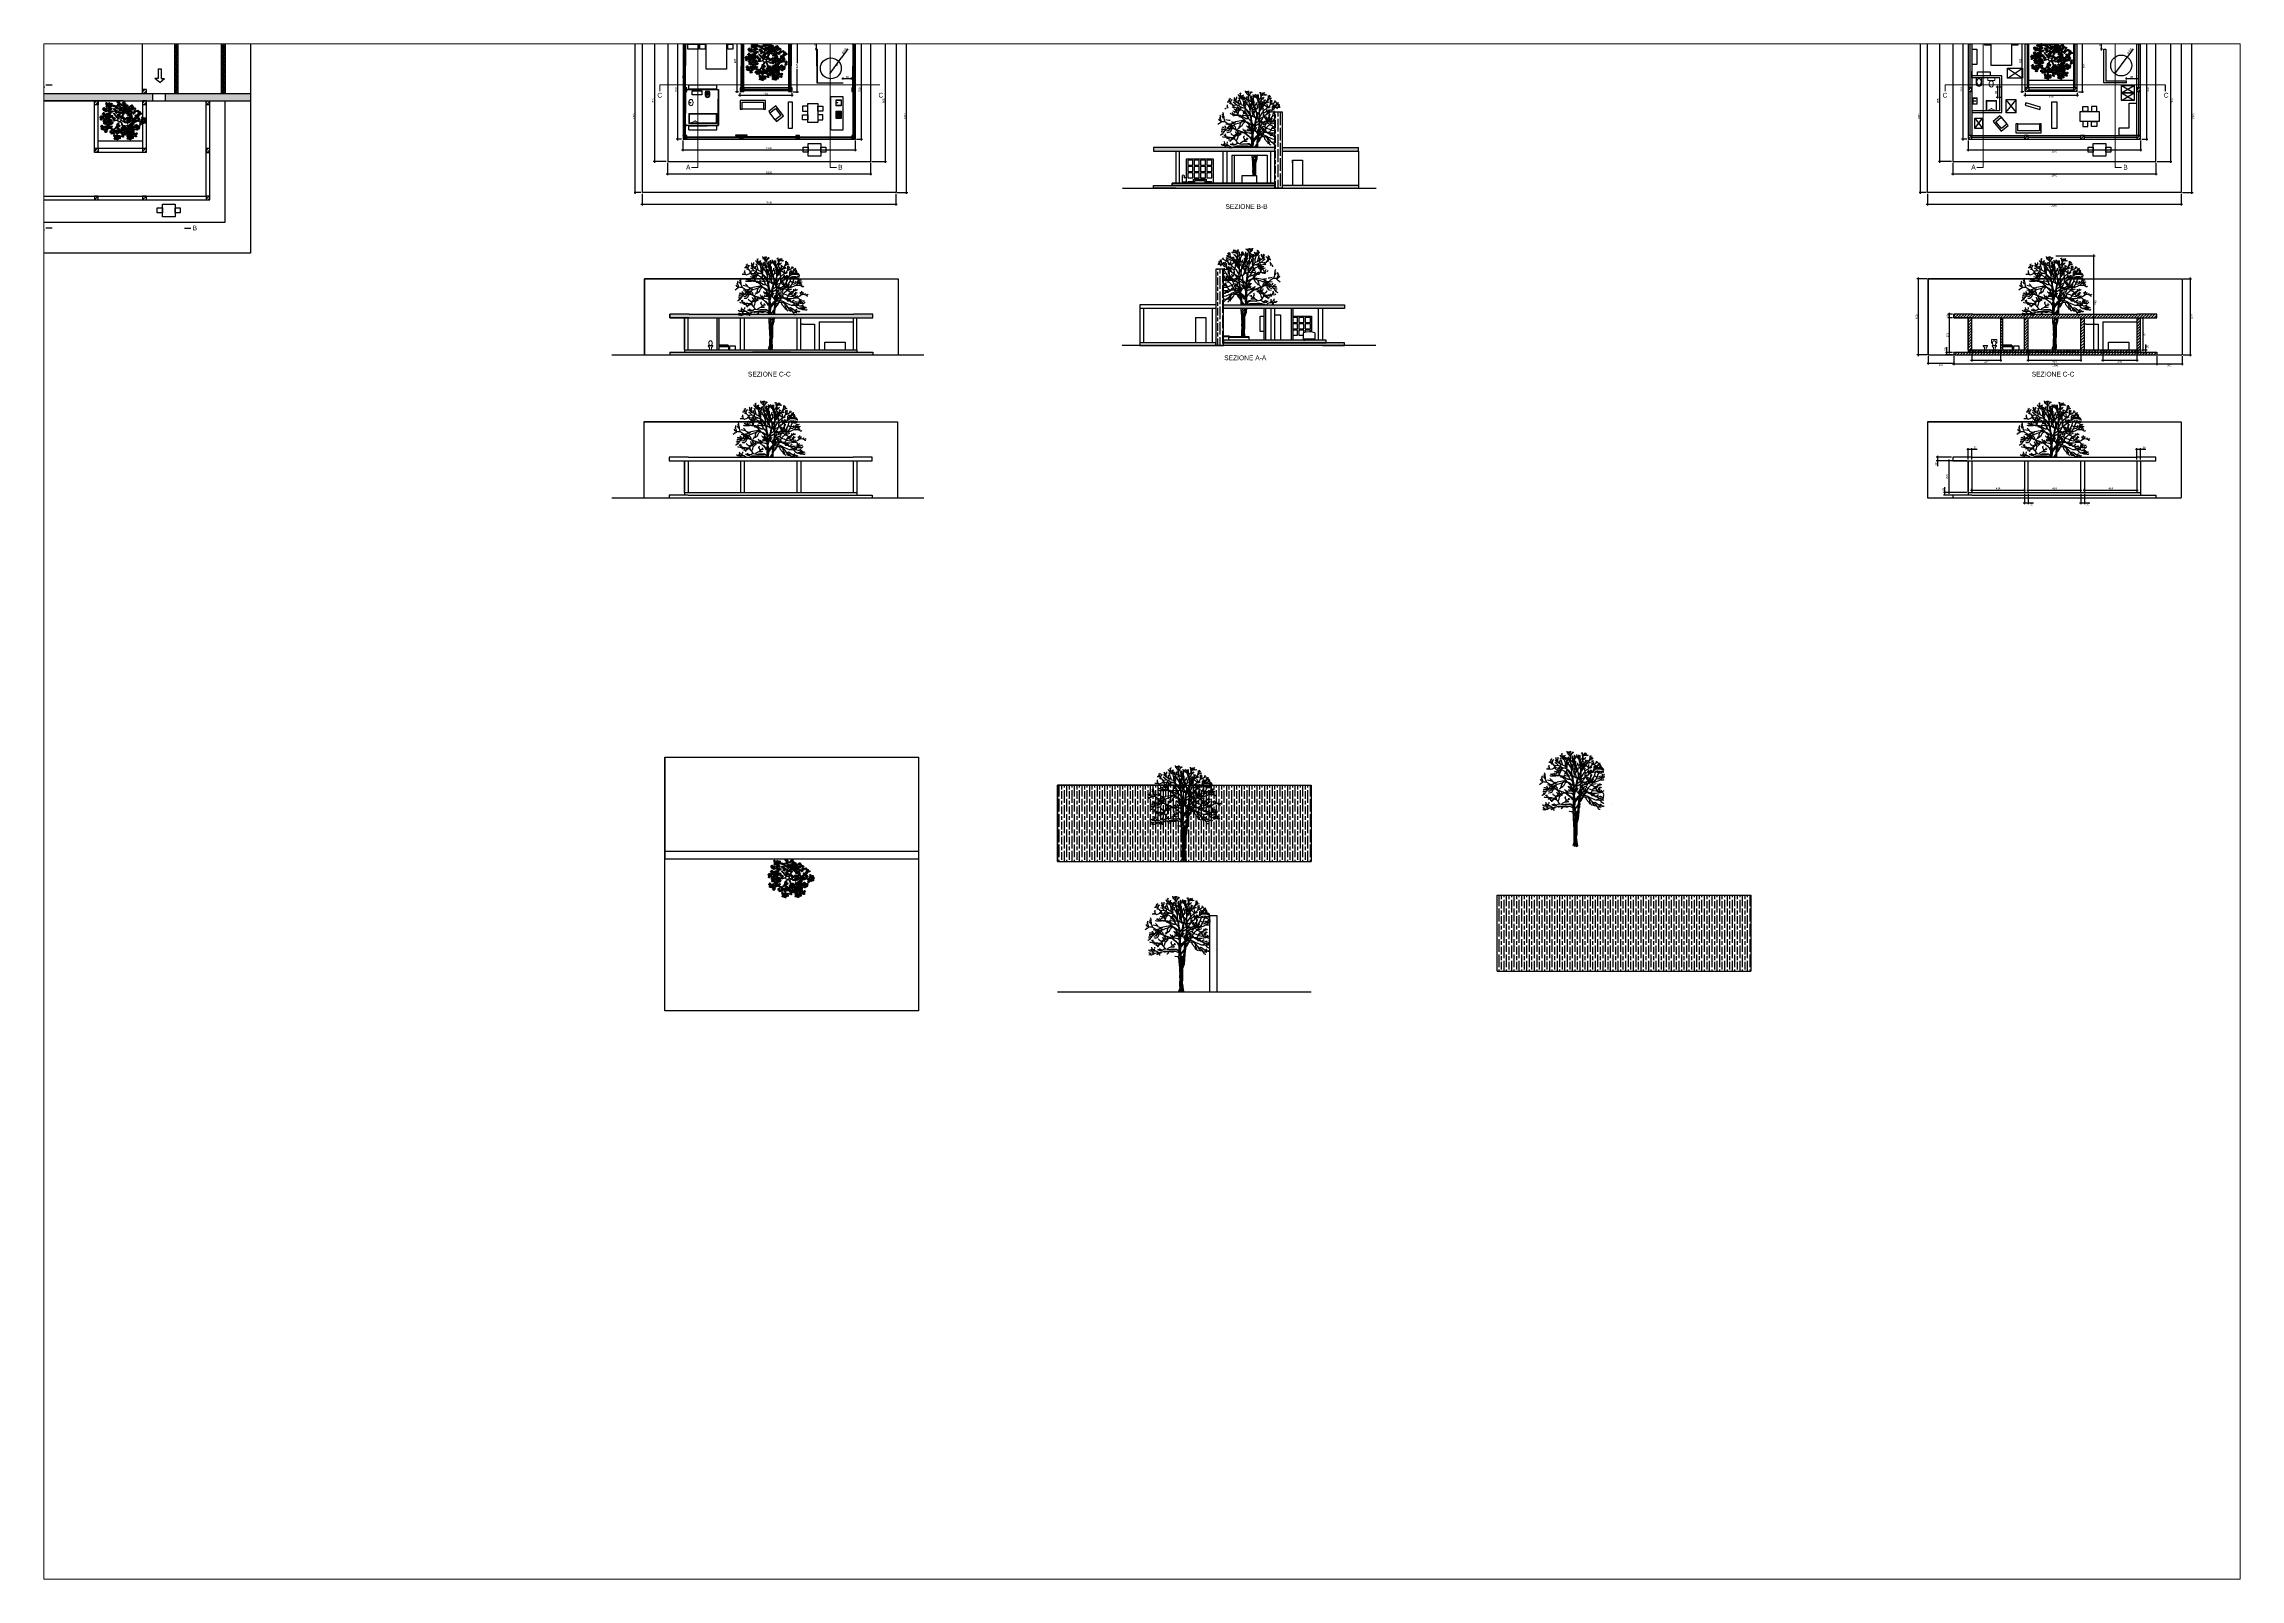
# Paper-space layout 'Layout2' of a CAD drawing. Header units: centimetres, sheet in millimetres. Extents: x -3 to 840, y 0 to 589.
# The model-space entities are those that its viewports show. They can reach past a viewport. Long polylines and large blocks are cut down to what shows.
import ezdxf

# ---------------------------------------------------------------- set-up
doc = ezdxf.new("R2010")
doc.units = ezdxf.units.CM
doc.linetypes.add('DASHED2', pattern=[9.525, 6.35, -3.175])
doc.layers.add('A-ANNO SYMB', color=3, linetype='Continuous', lineweight=13)
for name, color, linetype in [('alberi', 74, 'Continuous'), ('arredi', 1, 'Continuous'), ('IF-FURN', 3, 'Continuous'), ('piu', 6, 'Continuous'), ('Riempimenti', 4, 'Continuous'), ('vetri', 2, 'Continuous')]:
    doc.layers.add(name, color=color, linetype=linetype)
doc.styles.get("Standard").update_dxf_attribs({"font": 'Arial.ttf'})
doc.dimstyles.new('1_100', dxfattribs={"dimtxt": 15, "dimasz": 10, "dimexe": 10, "dimexo": 10, "dimgap": 5, "dimtad": 2, "dimdec": 0, "dimtxsty": 'Standard', "dimblk": 'ARCHTICK', "dimcen": 2.5, "dimdle": 10, "dimadec": 0, "dimazin": 0, "dimtfac": 1, "dimtdec": 0, "dimtmove": 0, "dimatfit": 3, "dimldrblk": 'ARCHTICK', "dimfxl": 1, "dimarcsym": 0})
pattern_1 = [(45, (-5100.13, -478.695), (-11.22532, 11.22532), [])]
pattern_2 = [(45, (10118.907, 0), (-11.22532, 11.22532), [])]

# ---------------------------------------------------------------- blocks, each defined once
blk = doc.blocks.new('_ArchTick')
at = {"color": 0, "linetype": 'ByBlock', "const_width": 0.15}
blk.add_lwpolyline([(-0.5, -0.5), (0.5, 0.5)], dxfattribs=at)
blk = doc.blocks.new('*D14')
at = {"layer": 'A-ANNO SYMB', "color": 0, "lineweight": -2, "transparency": 16777216}
for p, q in [((14133, 5318), (14217, 5318)), ((14207, 5328), (14207, 4568)), ((14133, 4578), (14217, 4578))]:
    blk.add_line(p, q, dxfattribs=at)
at = {"layer": 'Defpoints', "color": 0, "transparency": 16777216}
for p in [(14123, 5318), (14123, 4578), (14207, 4578)]:
    blk.add_point(p, dxfattribs=at)
at = {"layer": 'A-ANNO SYMB', "color": 0, "lineweight": -2, "transparency": 16777216, "xscale": 10, "yscale": 10, "zscale": 10}
for p, rotation in [((14207, 5318), 90), ((14207, 4578), 270)]:
    blk.add_blockref('_ArchTick', p, dxfattribs=dict(at, rotation=rotation))
at = {"layer": 'A-ANNO SYMB', "color": 0, "transparency": 16777216, "insert": (14220, 4948), "char_height": 15, "attachment_point": 5, "rotation": 90}
blk.add_mtext('740', dxfattribs=at)
blk = doc.blocks.new('*D15')
at = {"layer": 'A-ANNO SYMB', "color": 0, "lineweight": -2, "transparency": 16777216}
for p, q in [((12123, 3308), (12123, 3217)), ((14123, 3308), (14123, 3217)), ((12113, 3227), (14133, 3227))]:
    blk.add_line(p, q, dxfattribs=at)
at = {"layer": 'Defpoints', "color": 0, "transparency": 16777216}
for p in [(12123, 3318), (14123, 3318), (14123, 3227)]:
    blk.add_point(p, dxfattribs=at)
at = {"layer": 'A-ANNO SYMB', "color": 0, "lineweight": -2, "transparency": 16777216, "xscale": 10, "yscale": 10, "zscale": 10, "rotation": 180}
blk.add_blockref('_ArchTick', (12123, 3227), dxfattribs=at)
at = {"layer": 'A-ANNO SYMB', "color": 0, "lineweight": -2, "transparency": 16777216, "xscale": 10, "yscale": 10, "zscale": 10}
blk.add_blockref('_ArchTick', (14123, 3227), dxfattribs=at)
at = {"layer": 'A-ANNO SYMB', "color": 0, "transparency": 16777216, "insert": (13123, 3214), "char_height": 15, "attachment_point": 5}
blk.add_mtext('2000', dxfattribs=at)
blk = doc.blocks.new('*D16')
at = {"layer": 'A-ANNO SYMB', "color": 0, "lineweight": -2, "transparency": 16777216}
for p, q in [((12113, 4578), (12059, 4578)), ((12113, 4518), (12059, 4518)), ((12069, 4588), (12069, 4508))]:
    blk.add_line(p, q, dxfattribs=at)
at = {"layer": 'Defpoints', "color": 0, "transparency": 16777216}
for p in [(12069, 4518), (12123, 4578), (12123, 4518)]:
    blk.add_point(p, dxfattribs=at)
at = {"layer": 'A-ANNO SYMB', "color": 0, "lineweight": -2, "transparency": 16777216, "xscale": 10, "yscale": 10, "zscale": 10}
for p, rotation in [((12069, 4578), 90), ((12069, 4518), 270)]:
    blk.add_blockref('_ArchTick', p, dxfattribs=dict(at, rotation=rotation))
at = {"layer": 'A-ANNO SYMB', "color": 0, "transparency": 16777216, "insert": (12057, 4548), "char_height": 15, "attachment_point": 5, "rotation": 90}
blk.add_mtext('60', dxfattribs=at)
blk = doc.blocks.new('*D17')
at = {"layer": 'A-ANNO SYMB', "color": 0, "lineweight": -2, "transparency": 16777216}
for p, q in [((12113, 5318), (12059, 5318)), ((12069, 4568), (12069, 5328)), ((12113, 4578), (12059, 4578))]:
    blk.add_line(p, q, dxfattribs=at)
at = {"layer": 'Defpoints', "color": 0, "transparency": 16777216}
for p in [(12069, 5318), (12123, 5318), (12123, 4578)]:
    blk.add_point(p, dxfattribs=at)
at = {"layer": 'A-ANNO SYMB', "color": 0, "lineweight": -2, "transparency": 16777216, "xscale": 10, "yscale": 10, "zscale": 10}
for p, rotation in [((12069, 5318), 90), ((12069, 4578), 270)]:
    blk.add_blockref('_ArchTick', p, dxfattribs=dict(at, rotation=rotation))
at = {"layer": 'A-ANNO SYMB', "color": 0, "transparency": 16777216, "insert": (12057, 4948), "char_height": 15, "attachment_point": 5, "rotation": 90}
blk.add_mtext('740', dxfattribs=at)
blk = doc.blocks.new('*D18')
at = {"layer": 'A-ANNO SYMB', "color": 0, "lineweight": -2, "transparency": 16777216}
for p, q in [((12113, 4518), (12059, 4518)), ((12069, 3308), (12069, 4528)), ((12113, 3318), (12059, 3318))]:
    blk.add_line(p, q, dxfattribs=at)
at = {"layer": 'Defpoints', "color": 0, "transparency": 16777216}
for p in [(12069, 4518), (12123, 4518), (12123, 3318)]:
    blk.add_point(p, dxfattribs=at)
at = {"layer": 'A-ANNO SYMB', "color": 0, "lineweight": -2, "transparency": 16777216, "xscale": 10, "yscale": 10, "zscale": 10}
for p, rotation in [((12069, 4518), 90), ((12069, 3318), 270)]:
    blk.add_blockref('_ArchTick', p, dxfattribs=dict(at, rotation=rotation))
at = {"layer": 'A-ANNO SYMB', "color": 0, "transparency": 16777216, "insert": (12057, 3918), "char_height": 15, "attachment_point": 5, "rotation": 90}
blk.add_mtext('1200', dxfattribs=at)
blk = doc.blocks.new('*D19')
at = {"layer": 'A-ANNO SYMB', "color": 0, "lineweight": -2, "transparency": 16777216}
for p, q in [((14133, 4518), (14217, 4518)), ((14207, 3308), (14207, 4528)), ((14133, 3318), (14217, 3318))]:
    blk.add_line(p, q, dxfattribs=at)
at = {"layer": 'Defpoints', "color": 0, "transparency": 16777216}
for p in [(14123, 4518), (14207, 4518), (14123, 3318)]:
    blk.add_point(p, dxfattribs=at)
at = {"layer": 'A-ANNO SYMB', "color": 0, "lineweight": -2, "transparency": 16777216, "xscale": 10, "yscale": 10, "zscale": 10}
for p, rotation in [((14207, 4518), 90), ((14207, 3318), 270)]:
    blk.add_blockref('_ArchTick', p, dxfattribs=dict(at, rotation=rotation))
at = {"layer": 'A-ANNO SYMB', "color": 0, "transparency": 16777216, "insert": (14220, 3918), "char_height": 15, "attachment_point": 5, "rotation": 90}
blk.add_mtext('1200', dxfattribs=at)
blk = doc.blocks.new('*D20')
at = {"layer": 'A-ANNO SYMB', "color": 0, "lineweight": -2, "transparency": 16777216}
for p, q in [((14133, 4578), (14217, 4578)), ((14133, 4518), (14217, 4518)), ((14207, 4588), (14207, 4508))]:
    blk.add_line(p, q, dxfattribs=at)
at = {"layer": 'Defpoints', "color": 0, "transparency": 16777216}
for p in [(14123, 4578), (14123, 4518), (14207, 4518)]:
    blk.add_point(p, dxfattribs=at)
at = {"layer": 'A-ANNO SYMB', "color": 0, "lineweight": -2, "transparency": 16777216, "xscale": 10, "yscale": 10, "zscale": 10}
for p, rotation in [((14207, 4578), 90), ((14207, 4518), 270)]:
    blk.add_blockref('_ArchTick', p, dxfattribs=dict(at, rotation=rotation))
at = {"layer": 'A-ANNO SYMB', "color": 0, "transparency": 16777216, "insert": (14220, 4548), "char_height": 15, "attachment_point": 5, "rotation": 90}
blk.add_mtext('60', dxfattribs=at)
blk = doc.blocks.new('*D21')
at = {"layer": 'A-ANNO SYMB', "color": 0, "lineweight": -2, "transparency": 16777216}
for p, q in [((12313, 3465), (13933, 3465)), ((12323, 3553), (12323, 3455)), ((13923, 3553), (13923, 3455))]:
    blk.add_line(p, q, dxfattribs=at)
at = {"layer": 'Defpoints', "color": 0, "transparency": 16777216}
for p in [(12323, 3563), (13923, 3563), (13923, 3465)]:
    blk.add_point(p, dxfattribs=at)
at = {"layer": 'A-ANNO SYMB', "color": 0, "lineweight": -2, "transparency": 16777216, "xscale": 10, "yscale": 10, "zscale": 10, "rotation": 180}
blk.add_blockref('_ArchTick', (12323, 3465), dxfattribs=at)
at = {"layer": 'A-ANNO SYMB', "color": 0, "lineweight": -2, "transparency": 16777216, "xscale": 10, "yscale": 10, "zscale": 10}
blk.add_blockref('_ArchTick', (13923, 3465), dxfattribs=at)
at = {"layer": 'A-ANNO SYMB', "color": 0, "transparency": 16777216, "insert": (13123, 3452), "char_height": 15, "attachment_point": 5}
blk.add_mtext('1600', dxfattribs=at)
blk = doc.blocks.new('*D22')
at = {"layer": 'A-ANNO SYMB', "color": 0, "lineweight": -2, "transparency": 16777216}
for p, q in [((12313, 4518), (12209, 4518)), ((12219, 4528), (12219, 3553)), ((12313, 3563), (12209, 3563))]:
    blk.add_line(p, q, dxfattribs=at)
at = {"layer": 'Defpoints', "color": 0, "transparency": 16777216}
for p in [(12323, 4518), (12219, 3563), (12323, 3563)]:
    blk.add_point(p, dxfattribs=at)
at = {"layer": 'A-ANNO SYMB', "color": 0, "lineweight": -2, "transparency": 16777216, "xscale": 10, "yscale": 10, "zscale": 10}
for p, rotation in [((12219, 4518), 90), ((12219, 3563), 270)]:
    blk.add_blockref('_ArchTick', p, dxfattribs=dict(at, rotation=rotation))
at = {"layer": 'A-ANNO SYMB', "color": 0, "transparency": 16777216, "insert": (12206, 4041), "char_height": 15, "attachment_point": 5, "rotation": 90}
blk.add_mtext('955', dxfattribs=at)
blk = doc.blocks.new('*D23')
at = {"layer": 'A-ANNO SYMB', "color": 0, "lineweight": -2, "transparency": 16777216}
for p, q in [((13933, 4518), (14049, 4518)), ((14039, 4528), (14039, 3553)), ((13933, 3563), (14049, 3563))]:
    blk.add_line(p, q, dxfattribs=at)
at = {"layer": 'Defpoints', "color": 0, "transparency": 16777216}
for p in [(13923, 4518), (13923, 3563), (14039, 3563)]:
    blk.add_point(p, dxfattribs=at)
at = {"layer": 'A-ANNO SYMB', "color": 0, "lineweight": -2, "transparency": 16777216, "xscale": 10, "yscale": 10, "zscale": 10}
for p, rotation in [((14039, 4518), 90), ((14039, 3563), 270)]:
    blk.add_blockref('_ArchTick', p, dxfattribs=dict(at, rotation=rotation))
at = {"layer": 'A-ANNO SYMB', "color": 0, "transparency": 16777216, "insert": (14052, 4041), "char_height": 15, "attachment_point": 5, "rotation": 90}
blk.add_mtext('955', dxfattribs=at)
blk = doc.blocks.new('*D24')
at = {"layer": 'A-ANNO SYMB', "color": 0, "lineweight": -2, "transparency": 16777216}
for p, q in [((12433, 3655), (13813, 3655)), ((12443, 3728), (12443, 3645)), ((13803, 3728), (13803, 3645))]:
    blk.add_line(p, q, dxfattribs=at)
at = {"layer": 'Defpoints', "color": 0, "transparency": 16777216}
for p in [(12443, 3738), (13803, 3738), (13803, 3655)]:
    blk.add_point(p, dxfattribs=at)
at = {"layer": 'A-ANNO SYMB', "color": 0, "lineweight": -2, "transparency": 16777216, "xscale": 10, "yscale": 10, "zscale": 10, "rotation": 180}
blk.add_blockref('_ArchTick', (12443, 3655), dxfattribs=at)
at = {"layer": 'A-ANNO SYMB', "color": 0, "lineweight": -2, "transparency": 16777216, "xscale": 10, "yscale": 10, "zscale": 10}
blk.add_blockref('_ArchTick', (13803, 3655), dxfattribs=at)
at = {"layer": 'A-ANNO SYMB', "color": 0, "transparency": 16777216, "insert": (13123, 3643), "char_height": 15, "attachment_point": 5}
blk.add_mtext('1360', dxfattribs=at)
blk = doc.blocks.new('*D25')
at = {"layer": 'A-ANNO SYMB', "color": 0, "lineweight": -2, "transparency": 16777216}
for p, q in [((12433, 4518), (12392, 4518)), ((12402, 4528), (12402, 3728)), ((12433, 3738), (12392, 3738))]:
    blk.add_line(p, q, dxfattribs=at)
at = {"layer": 'Defpoints', "color": 0, "transparency": 16777216}
for p in [(12443, 4518), (12402, 3738), (12443, 3738)]:
    blk.add_point(p, dxfattribs=at)
at = {"layer": 'A-ANNO SYMB', "color": 0, "lineweight": -2, "transparency": 16777216, "xscale": 10, "yscale": 10, "zscale": 10}
for p, rotation in [((12402, 4518), 90), ((12402, 3738), 270)]:
    blk.add_blockref('_ArchTick', p, dxfattribs=dict(at, rotation=rotation))
at = {"layer": 'A-ANNO SYMB', "color": 0, "transparency": 16777216, "insert": (12389, 4128), "char_height": 15, "attachment_point": 5, "rotation": 90}
blk.add_mtext('780', dxfattribs=at)
blk = doc.blocks.new('*D26')
at = {"layer": 'A-ANNO SYMB', "color": 0, "lineweight": -2, "transparency": 16777216}
for p, q in [((13813, 4518), (13860, 4518)), ((13850, 4528), (13850, 3728)), ((13813, 3738), (13860, 3738))]:
    blk.add_line(p, q, dxfattribs=at)
at = {"layer": 'Defpoints', "color": 0, "transparency": 16777216}
for p in [(13803, 4518), (13803, 3738), (13850, 3738)]:
    blk.add_point(p, dxfattribs=at)
at = {"layer": 'A-ANNO SYMB', "color": 0, "lineweight": -2, "transparency": 16777216, "xscale": 10, "yscale": 10, "zscale": 10}
for p, rotation in [((13850, 4518), 90), ((13850, 3738), 270)]:
    blk.add_blockref('_ArchTick', p, dxfattribs=dict(at, rotation=rotation))
at = {"layer": 'A-ANNO SYMB', "color": 0, "transparency": 16777216, "insert": (13862, 4128), "char_height": 15, "attachment_point": 5, "rotation": 90}
blk.add_mtext('780', dxfattribs=at)
blk = doc.blocks.new('*D27')
at = {"layer": 'A-ANNO SYMB', "color": 0, "lineweight": -2, "transparency": 16777216}
for p, q in [((13263, 5178), (13208, 5178)), ((13218, 4568), (13218, 5188)), ((13263, 4578), (13208, 4578))]:
    blk.add_line(p, q, dxfattribs=at)
at = {"layer": 'Defpoints', "color": 0, "transparency": 16777216}
for p in [(13218, 5178), (13273, 5178), (13273, 4578)]:
    blk.add_point(p, dxfattribs=at)
at = {"layer": 'A-ANNO SYMB', "color": 0, "lineweight": -2, "transparency": 16777216, "xscale": 10, "yscale": 10, "zscale": 10}
for p, rotation in [((13218, 5178), 90), ((13218, 4578), 270)]:
    blk.add_blockref('_ArchTick', p, dxfattribs=dict(at, rotation=rotation))
at = {"layer": 'A-ANNO SYMB', "color": 0, "transparency": 16777216, "insert": (13205, 4878), "char_height": 15, "attachment_point": 5, "rotation": 90}
blk.add_mtext('600', dxfattribs=at)
blk = doc.blocks.new('*D34')
at = {"layer": 'A-ANNO SYMB', "color": 0, "lineweight": -2, "transparency": 16777216}
for p, q in [((12883, 4085), (13313, 4085)), ((12893, 4103), (12893, 4075)), ((13303, 4103), (13303, 4075))]:
    blk.add_line(p, q, dxfattribs=at)
at = {"layer": 'Defpoints', "color": 0, "transparency": 16777216}
for p in [(12893, 4113), (13303, 4113), (13303, 4085)]:
    blk.add_point(p, dxfattribs=at)
at = {"layer": 'A-ANNO SYMB', "color": 0, "lineweight": -2, "transparency": 16777216, "xscale": 10, "yscale": 10, "zscale": 10, "rotation": 180}
blk.add_blockref('_ArchTick', (12893, 4085), dxfattribs=at)
at = {"layer": 'A-ANNO SYMB', "color": 0, "lineweight": -2, "transparency": 16777216, "xscale": 10, "yscale": 10, "zscale": 10}
blk.add_blockref('_ArchTick', (13303, 4085), dxfattribs=at)
at = {"layer": 'A-ANNO SYMB', "color": 0, "transparency": 16777216, "insert": (13098, 4072), "char_height": 15, "attachment_point": 5}
blk.add_mtext('410', dxfattribs=at)
blk = doc.blocks.new('*D35')
at = {"layer": 'A-ANNO SYMB', "color": 0, "lineweight": -2, "transparency": 16777216}
for p, q in [((13313, 4518), (13354, 4518)), ((13344, 4103), (13344, 4528)), ((13313, 4113), (13354, 4113))]:
    blk.add_line(p, q, dxfattribs=at)
at = {"layer": 'Defpoints', "color": 0, "transparency": 16777216}
for p in [(13303, 4518), (13344, 4518), (13303, 4113)]:
    blk.add_point(p, dxfattribs=at)
at = {"layer": 'A-ANNO SYMB', "color": 0, "lineweight": -2, "transparency": 16777216, "xscale": 10, "yscale": 10, "zscale": 10}
for p, rotation in [((13344, 4518), 90), ((13344, 4113), 270)]:
    blk.add_blockref('_ArchTick', p, dxfattribs=dict(at, rotation=rotation))
at = {"layer": 'A-ANNO SYMB', "color": 0, "transparency": 16777216, "insert": (13356, 4316), "char_height": 15, "attachment_point": 5, "rotation": 90}
blk.add_mtext('405', dxfattribs=at)
blk = doc.blocks.new('*D36')
at = {"layer": 'A-ANNO SYMB', "color": 0, "lineweight": -2, "transparency": 16777216}
for p, q in [((12883, 4518), (12858, 4518)), ((12868, 4528), (12868, 4103)), ((12883, 4113), (12858, 4113))]:
    blk.add_line(p, q, dxfattribs=at)
at = {"layer": 'Defpoints', "color": 0, "transparency": 16777216}
for p in [(12893, 4518), (12868, 4113), (12893, 4113)]:
    blk.add_point(p, dxfattribs=at)
at = {"layer": 'A-ANNO SYMB', "color": 0, "lineweight": -2, "transparency": 16777216, "xscale": 10, "yscale": 10, "zscale": 10}
for p, rotation in [((12868, 4518), 90), ((12868, 4113), 270)]:
    blk.add_blockref('_ArchTick', p, dxfattribs=dict(at, rotation=rotation))
at = {"layer": 'A-ANNO SYMB', "color": 0, "transparency": 16777216, "insert": (12855, 4355), "char_height": 15, "attachment_point": 5, "rotation": 90}
blk.add_mtext('405', dxfattribs=at)
blk = doc.blocks.new('*D37')
at = {"layer": 'A-ANNO SYMB', "color": 0, "lineweight": -2, "transparency": 16777216}
for p, q in [((12120, 2639), (12040, 2639)), ((12050, 2649), (12050, 2029)), ((12120, 2039), (12040, 2039))]:
    blk.add_line(p, q, dxfattribs=at)
at = {"layer": 'Defpoints', "color": 0, "transparency": 16777216}
for p in [(12130, 2639), (12050, 2039), (12130, 2039)]:
    blk.add_point(p, dxfattribs=at)
at = {"layer": 'A-ANNO SYMB', "color": 0, "lineweight": -2, "transparency": 16777216, "xscale": 10, "yscale": 10, "zscale": 10}
for p, rotation in [((12050, 2639), 90), ((12050, 2039), 270)]:
    blk.add_blockref('_ArchTick', p, dxfattribs=dict(at, rotation=rotation))
at = {"layer": 'A-ANNO SYMB', "color": 0, "transparency": 16777216, "insert": (12038, 2339), "char_height": 15, "attachment_point": 5, "rotation": 90}
blk.add_mtext('600', dxfattribs=at)
blk = doc.blocks.new('*D38')
at = {"layer": 'A-ANNO SYMB', "color": 0, "lineweight": -2, "transparency": 16777216}
for p, q in [((14140, 2639), (14204, 2639)), ((14194, 2649), (14194, 2029)), ((14140, 2039), (14204, 2039))]:
    blk.add_line(p, q, dxfattribs=at)
at = {"layer": 'Defpoints', "color": 0, "transparency": 16777216}
for p in [(14130, 2639), (14130, 2039), (14194, 2039)]:
    blk.add_point(p, dxfattribs=at)
at = {"layer": 'A-ANNO SYMB', "color": 0, "lineweight": -2, "transparency": 16777216, "xscale": 10, "yscale": 10, "zscale": 10}
for p, rotation in [((14194, 2639), 90), ((14194, 2039), 270)]:
    blk.add_blockref('_ArchTick', p, dxfattribs=dict(at, rotation=rotation))
at = {"layer": 'A-ANNO SYMB', "color": 0, "transparency": 16777216, "insert": (14207, 2339), "char_height": 15, "attachment_point": 5, "rotation": 90}
blk.add_mtext('600', dxfattribs=at)
blk = doc.blocks.new('*D39')
at = {"layer": 'A-ANNO SYMB', "color": 0, "lineweight": -2, "transparency": 16777216}
for p, q in [((12120, 1973), (12340, 1973)), ((12130, 2029), (12130, 1963)), ((12330, 2029), (12330, 1963))]:
    blk.add_line(p, q, dxfattribs=at)
at = {"layer": 'Defpoints', "color": 0, "transparency": 16777216}
for p in [(12130, 2039), (12330, 2039), (12330, 1973)]:
    blk.add_point(p, dxfattribs=at)
at = {"layer": 'A-ANNO SYMB', "color": 0, "lineweight": -2, "transparency": 16777216, "xscale": 10, "yscale": 10, "zscale": 10, "rotation": 180}
blk.add_blockref('_ArchTick', (12130, 1973), dxfattribs=at)
at = {"layer": 'A-ANNO SYMB', "color": 0, "lineweight": -2, "transparency": 16777216, "xscale": 10, "yscale": 10, "zscale": 10}
blk.add_blockref('_ArchTick', (12330, 1973), dxfattribs=at)
at = {"layer": 'A-ANNO SYMB', "color": 0, "transparency": 16777216, "insert": (12230, 1960), "char_height": 15, "attachment_point": 5}
blk.add_mtext('200', dxfattribs=at)
blk = doc.blocks.new('*D40')
at = {"layer": 'A-ANNO SYMB', "color": 0, "lineweight": -2, "transparency": 16777216}
for p, q in [((12320, 1969), (13940, 1969)), ((12330, 2029), (12330, 1959)), ((13930, 2029), (13930, 1959))]:
    blk.add_line(p, q, dxfattribs=at)
at = {"layer": 'Defpoints', "color": 0, "transparency": 16777216}
for p in [(12330, 2039), (13930, 2039), (13930, 1969)]:
    blk.add_point(p, dxfattribs=at)
at = {"layer": 'A-ANNO SYMB', "color": 0, "lineweight": -2, "transparency": 16777216, "xscale": 10, "yscale": 10, "zscale": 10, "rotation": 180}
blk.add_blockref('_ArchTick', (12330, 1969), dxfattribs=at)
at = {"layer": 'A-ANNO SYMB', "color": 0, "lineweight": -2, "transparency": 16777216, "xscale": 10, "yscale": 10, "zscale": 10}
blk.add_blockref('_ArchTick', (13930, 1969), dxfattribs=at)
at = {"layer": 'A-ANNO SYMB', "color": 0, "transparency": 16777216, "insert": (13130, 1956), "char_height": 15, "attachment_point": 5}
blk.add_mtext('1600', dxfattribs=at)
blk = doc.blocks.new('*D41')
at = {"layer": 'A-ANNO SYMB', "color": 0, "lineweight": -2, "transparency": 16777216}
for p, q in [((13920, 1969), (14140, 1969)), ((13930, 2029), (13930, 1959)), ((14130, 2029), (14130, 1959))]:
    blk.add_line(p, q, dxfattribs=at)
at = {"layer": 'Defpoints', "color": 0, "transparency": 16777216}
for p in [(13930, 2039), (14130, 2039), (14130, 1969)]:
    blk.add_point(p, dxfattribs=at)
at = {"layer": 'A-ANNO SYMB', "color": 0, "lineweight": -2, "transparency": 16777216, "xscale": 10, "yscale": 10, "zscale": 10, "rotation": 180}
blk.add_blockref('_ArchTick', (13930, 1969), dxfattribs=at)
at = {"layer": 'A-ANNO SYMB', "color": 0, "lineweight": -2, "transparency": 16777216, "xscale": 10, "yscale": 10, "zscale": 10}
blk.add_blockref('_ArchTick', (14130, 1969), dxfattribs=at)
at = {"layer": 'A-ANNO SYMB', "color": 0, "transparency": 16777216, "insert": (14030, 1956), "char_height": 15, "attachment_point": 5}
blk.add_mtext('200', dxfattribs=at)
blk = doc.blocks.new('*D42')
at = {"layer": 'A-ANNO SYMB', "color": 0, "lineweight": -2, "transparency": 16777216}
for p, q in [((12320, 2360), (12284, 2360)), ((12320, 2330), (12284, 2330)), ((12294, 2370), (12294, 2320))]:
    blk.add_line(p, q, dxfattribs=at)
at = {"layer": 'Defpoints', "color": 0, "transparency": 16777216}
for p in [(12294, 2330), (12330, 2360), (12330, 2330)]:
    blk.add_point(p, dxfattribs=at)
at = {"layer": 'A-ANNO SYMB', "color": 0, "lineweight": -2, "transparency": 16777216, "xscale": 10, "yscale": 10, "zscale": 10}
for p, rotation in [((12294, 2360), 90), ((12294, 2330), 270)]:
    blk.add_blockref('_ArchTick', p, dxfattribs=dict(at, rotation=rotation))
at = {"layer": 'A-ANNO SYMB', "color": 0, "transparency": 16777216, "insert": (12282, 2345), "char_height": 15, "attachment_point": 5, "rotation": 90}
blk.add_mtext('30', dxfattribs=at)
blk = doc.blocks.new('*D43')
at = {"layer": 'A-ANNO SYMB', "color": 0, "lineweight": -2, "transparency": 16777216}
for p, q in [((12320, 2330), (12284, 2330)), ((12294, 2340), (12294, 2049)), ((12320, 2059), (12284, 2059))]:
    blk.add_line(p, q, dxfattribs=at)
at = {"layer": 'Defpoints', "color": 0, "transparency": 16777216}
for p in [(12330, 2330), (12294, 2059), (12330, 2059)]:
    blk.add_point(p, dxfattribs=at)
at = {"layer": 'A-ANNO SYMB', "color": 0, "lineweight": -2, "transparency": 16777216, "xscale": 10, "yscale": 10, "zscale": 10}
for p, rotation in [((12294, 2330), 90), ((12294, 2059), 270)]:
    blk.add_blockref('_ArchTick', p, dxfattribs=dict(at, rotation=rotation))
at = {"layer": 'A-ANNO SYMB', "color": 0, "transparency": 16777216, "insert": (12282, 2195), "char_height": 15, "attachment_point": 5, "rotation": 90}
blk.add_mtext('271', dxfattribs=at)
blk = doc.blocks.new('*D44')
at = {"layer": 'A-ANNO SYMB', "color": 0, "lineweight": -2, "transparency": 16777216}
for p, q in [((12276, 2059), (12276, 2101)), ((12320, 2059), (12266, 2059)), ((12320, 2039), (12266, 2039)), ((12276, 2039), (12276, 2069))]:
    blk.add_line(p, q, dxfattribs=at)
at = {"layer": 'Defpoints', "color": 0, "transparency": 16777216}
for p in [(12276, 2039), (12330, 2059), (12330, 2039)]:
    blk.add_point(p, dxfattribs=at)
at = {"layer": 'A-ANNO SYMB', "color": 0, "lineweight": -2, "transparency": 16777216, "xscale": 10, "yscale": 10, "zscale": 10}
for p, rotation in [((12276, 2059), 90), ((12276, 2039), 270)]:
    blk.add_blockref('_ArchTick', p, dxfattribs=dict(at, rotation=rotation))
at = {"layer": 'A-ANNO SYMB', "color": 0, "transparency": 16777216, "insert": (12264, 2085), "char_height": 15, "attachment_point": 5, "rotation": 90}
blk.add_mtext('20', dxfattribs=at)
blk = doc.blocks.new('*D45')
at = {"layer": 'A-ANNO SYMB', "color": 0, "lineweight": -2, "transparency": 16777216}
for p, q in [((13783, 2330), (13831, 2330)), ((13821, 2340), (13821, 2069)), ((13813, 2079), (13831, 2079))]:
    blk.add_line(p, q, dxfattribs=at)
at = {"layer": 'Defpoints', "color": 0, "transparency": 16777216}
for p in [(13773, 2330), (13803, 2079), (13821, 2079)]:
    blk.add_point(p, dxfattribs=at)
at = {"layer": 'A-ANNO SYMB', "color": 0, "lineweight": -2, "transparency": 16777216, "xscale": 10, "yscale": 10, "zscale": 10}
for p, rotation in [((13821, 2330), 90), ((13821, 2079), 270)]:
    blk.add_blockref('_ArchTick', p, dxfattribs=dict(at, rotation=rotation))
at = {"layer": 'A-ANNO SYMB', "color": 0, "transparency": 16777216, "insert": (13834, 2205), "char_height": 15, "attachment_point": 5, "rotation": 90}
blk.add_mtext('251', dxfattribs=at)
blk = doc.blocks.new('*D46')
at = {"layer": 'A-ANNO SYMB', "color": 0, "lineweight": -2, "transparency": 16777216}
for p, q in [((13813, 2079), (13854, 2079)), ((13844, 2079), (13844, 2121)), ((13844, 2059), (13844, 2089)), ((13813, 2059), (13854, 2059))]:
    blk.add_line(p, q, dxfattribs=at)
at = {"layer": 'Defpoints', "color": 0, "transparency": 16777216}
for p in [(13803, 2079), (13803, 2059), (13844, 2059)]:
    blk.add_point(p, dxfattribs=at)
at = {"layer": 'A-ANNO SYMB', "color": 0, "lineweight": -2, "transparency": 16777216, "xscale": 10, "yscale": 10, "zscale": 10}
for p, rotation in [((13844, 2079), 90), ((13844, 2059), 270)]:
    blk.add_blockref('_ArchTick', p, dxfattribs=dict(at, rotation=rotation))
at = {"layer": 'A-ANNO SYMB', "color": 0, "transparency": 16777216, "insert": (13856, 2105), "char_height": 15, "attachment_point": 5, "rotation": 90}
blk.add_mtext('20', dxfattribs=at)
blk = doc.blocks.new('*D47')
at = {"layer": 'A-ANNO SYMB', "color": 0, "lineweight": -2, "transparency": 16777216}
for p, q in [((12463, 974), (12897, 974)), ((12473, 964), (12473, 984)), ((12887, 964), (12887, 984))]:
    blk.add_line(p, q, dxfattribs=at)
at = {"layer": 'Defpoints', "color": 0, "transparency": 16777216}
for p in [(12473, 954), (12887, 974), (12887, 954)]:
    blk.add_point(p, dxfattribs=at)
at = {"layer": 'A-ANNO SYMB', "color": 0, "lineweight": -2, "transparency": 16777216, "xscale": 10, "yscale": 10, "zscale": 10, "rotation": 180}
blk.add_blockref('_ArchTick', (12473, 974), dxfattribs=at)
at = {"layer": 'A-ANNO SYMB', "color": 0, "lineweight": -2, "transparency": 16777216, "xscale": 10, "yscale": 10, "zscale": 10}
blk.add_blockref('_ArchTick', (12887, 974), dxfattribs=at)
at = {"layer": 'A-ANNO SYMB', "color": 0, "transparency": 16777216, "insert": (12680, 987), "char_height": 15, "attachment_point": 5}
blk.add_mtext('414', dxfattribs=at)
blk = doc.blocks.new('*D48')
at = {"layer": 'A-ANNO SYMB', "color": 0, "lineweight": -2, "transparency": 16777216}
for p, q in [((12907, 974), (13341, 974)), ((12917, 964), (12917, 984)), ((13331, 964), (13331, 984))]:
    blk.add_line(p, q, dxfattribs=at)
at = {"layer": 'Defpoints', "color": 0, "transparency": 16777216}
for p in [(12917, 954), (13331, 974), (13331, 954)]:
    blk.add_point(p, dxfattribs=at)
at = {"layer": 'A-ANNO SYMB', "color": 0, "lineweight": -2, "transparency": 16777216, "xscale": 10, "yscale": 10, "zscale": 10, "rotation": 180}
blk.add_blockref('_ArchTick', (12917, 974), dxfattribs=at)
at = {"layer": 'A-ANNO SYMB', "color": 0, "lineweight": -2, "transparency": 16777216, "xscale": 10, "yscale": 10, "zscale": 10}
blk.add_blockref('_ArchTick', (13331, 974), dxfattribs=at)
at = {"layer": 'A-ANNO SYMB', "color": 0, "transparency": 16777216, "insert": (13124, 987), "char_height": 15, "attachment_point": 5}
blk.add_mtext('414', dxfattribs=at)
blk = doc.blocks.new('*D49')
at = {"layer": 'A-ANNO SYMB', "color": 0, "lineweight": -2, "transparency": 16777216}
for p, q in [((13351, 974), (13785, 974)), ((13361, 964), (13361, 984)), ((13775, 964), (13775, 984))]:
    blk.add_line(p, q, dxfattribs=at)
at = {"layer": 'Defpoints', "color": 0, "transparency": 16777216}
for p in [(13361, 954), (13775, 974), (13775, 954)]:
    blk.add_point(p, dxfattribs=at)
at = {"layer": 'A-ANNO SYMB', "color": 0, "lineweight": -2, "transparency": 16777216, "xscale": 10, "yscale": 10, "zscale": 10, "rotation": 180}
blk.add_blockref('_ArchTick', (13361, 974), dxfattribs=at)
at = {"layer": 'A-ANNO SYMB', "color": 0, "lineweight": -2, "transparency": 16777216, "xscale": 10, "yscale": 10, "zscale": 10}
blk.add_blockref('_ArchTick', (13775, 974), dxfattribs=at)
at = {"layer": 'A-ANNO SYMB', "color": 0, "transparency": 16777216, "insert": (13568, 987), "char_height": 15, "attachment_point": 5}
blk.add_mtext('414', dxfattribs=at)
blk = doc.blocks.new('*D50')
at = {"layer": 'A-ANNO SYMB', "color": 0, "lineweight": -2, "transparency": 16777216}
for p, q in [((12313, 1234), (12192, 1234)), ((12202, 1244), (12202, 1204)), ((12313, 1204), (12192, 1204)), ((12202, 1204), (12202, 1162))]:
    blk.add_line(p, q, dxfattribs=at)
at = {"layer": 'Defpoints', "color": 0, "transparency": 16777216}
for p in [(12323, 1234), (12202, 1204), (12323, 1204)]:
    blk.add_point(p, dxfattribs=at)
at = {"layer": 'A-ANNO SYMB', "color": 0, "lineweight": -2, "transparency": 16777216, "xscale": 10, "yscale": 10, "zscale": 10}
for p, rotation in [((12202, 1234), 90), ((12202, 1204), 270)]:
    blk.add_blockref('_ArchTick', p, dxfattribs=dict(at, rotation=rotation))
at = {"layer": 'A-ANNO SYMB', "color": 0, "transparency": 16777216, "insert": (12190, 1178), "char_height": 15, "attachment_point": 5, "rotation": 90}
blk.add_mtext('30', dxfattribs=at)
blk = doc.blocks.new('*D51')
at = {"layer": 'A-ANNO SYMB', "color": 0, "lineweight": -2, "transparency": 16777216}
for p, q in [((12291, 1214), (12291, 944)), ((12433, 1204), (12281, 1204)), ((12433, 954), (12281, 954))]:
    blk.add_line(p, q, dxfattribs=at)
at = {"layer": 'Defpoints', "color": 0, "transparency": 16777216}
for p in [(12443, 1204), (12291, 954), (12443, 954)]:
    blk.add_point(p, dxfattribs=at)
at = {"layer": 'A-ANNO SYMB', "color": 0, "lineweight": -2, "transparency": 16777216, "xscale": 10, "yscale": 10, "zscale": 10}
for p, rotation in [((12291, 1204), 90), ((12291, 954), 270)]:
    blk.add_blockref('_ArchTick', p, dxfattribs=dict(at, rotation=rotation))
at = {"layer": 'A-ANNO SYMB', "color": 0, "transparency": 16777216, "insert": (12278, 1079), "char_height": 15, "attachment_point": 5, "rotation": 90}
blk.add_mtext('250', dxfattribs=at)
blk = doc.blocks.new('*D52')
at = {"layer": 'A-ANNO SYMB', "color": 0, "lineweight": -2, "transparency": 16777216}
for p, q in [((12433, 954), (12249, 954)), ((12433, 934), (12249, 934)), ((12259, 954), (12259, 996)), ((12259, 934), (12259, 964))]:
    blk.add_line(p, q, dxfattribs=at)
at = {"layer": 'Defpoints', "color": 0, "transparency": 16777216}
for p in [(12259, 934), (12443, 954), (12443, 934)]:
    blk.add_point(p, dxfattribs=at)
at = {"layer": 'A-ANNO SYMB', "color": 0, "lineweight": -2, "transparency": 16777216, "xscale": 10, "yscale": 10, "zscale": 10}
for p, rotation in [((12259, 954), 90), ((12259, 934), 270)]:
    blk.add_blockref('_ArchTick', p, dxfattribs=dict(at, rotation=rotation))
at = {"layer": 'A-ANNO SYMB', "color": 0, "transparency": 16777216, "insert": (12246, 980), "char_height": 15, "attachment_point": 5, "rotation": 90}
blk.add_mtext('20', dxfattribs=at)
blk = doc.blocks.new('*D53')
at = {"layer": 'A-ANNO SYMB', "color": 0, "lineweight": -2, "transparency": 16777216}
for p, q in [((13135, 2820), (13444, 2820)), ((13434, 2070), (13434, 2830)), ((13135, 2080), (13444, 2080))]:
    blk.add_line(p, q, dxfattribs=at)
at = {"layer": 'Defpoints', "color": 0, "transparency": 16777216}
for p in [(13125, 2820), (13434, 2820), (13125, 2080)]:
    blk.add_point(p, dxfattribs=at)
at = {"layer": 'A-ANNO SYMB', "color": 0, "lineweight": -2, "transparency": 16777216, "xscale": 10, "yscale": 10, "zscale": 10}
for p, rotation in [((13434, 2820), 90), ((13434, 2080), 270)]:
    blk.add_blockref('_ArchTick', p, dxfattribs=dict(at, rotation=rotation))
at = {"layer": 'A-ANNO SYMB', "color": 0, "transparency": 16777216, "insert": (13447, 2450), "char_height": 15, "attachment_point": 5, "rotation": 90}
blk.add_mtext('740', dxfattribs=at)
blk = doc.blocks.new('*D57')
at = {"layer": 'A-ANNO SYMB', "color": 0, "lineweight": -2, "transparency": 16777216}
for p, q in [((13933, 5178), (13961, 5178)), ((13951, 4568), (13951, 5188)), ((13933, 4578), (13961, 4578))]:
    blk.add_line(p, q, dxfattribs=at)
at = {"layer": 'Defpoints', "color": 0, "transparency": 16777216}
for p in [(13923, 5178), (13951, 5178), (13923, 4578)]:
    blk.add_point(p, dxfattribs=at)
at = {"layer": 'A-ANNO SYMB', "color": 0, "lineweight": -2, "transparency": 16777216, "xscale": 10, "yscale": 10, "zscale": 10}
for p, rotation in [((13951, 5178), 90), ((13951, 4578), 270)]:
    blk.add_blockref('_ArchTick', p, dxfattribs=dict(at, rotation=rotation))
at = {"layer": 'A-ANNO SYMB', "color": 0, "transparency": 16777216, "insert": (13964, 4878), "char_height": 15, "attachment_point": 5, "rotation": 90}
blk.add_mtext('600', dxfattribs=at)
blk = doc.blocks.new('*D59')
at = {"layer": 'A-ANNO SYMB', "color": 0, "lineweight": -2, "transparency": 16777216}
for p, q in [((12433, 1295), (12473, 1295)), ((12443, 1214), (12443, 1305)), ((12473, 1214), (12473, 1305)), ((12473, 1295), (12515, 1295))]:
    blk.add_line(p, q, dxfattribs=at)
at = {"layer": 'Defpoints', "color": 0, "transparency": 16777216}
for p in [(12473, 1295), (12443, 1204), (12473, 1204)]:
    blk.add_point(p, dxfattribs=at)
at = {"layer": 'A-ANNO SYMB', "color": 0, "lineweight": -2, "transparency": 16777216, "xscale": 10, "yscale": 10, "zscale": 10, "rotation": 180}
blk.add_blockref('_ArchTick', (12443, 1295), dxfattribs=at)
at = {"layer": 'A-ANNO SYMB', "color": 0, "lineweight": -2, "transparency": 16777216, "xscale": 10, "yscale": 10, "zscale": 10}
blk.add_blockref('_ArchTick', (12473, 1295), dxfattribs=at)
at = {"layer": 'A-ANNO SYMB', "color": 0, "transparency": 16777216, "insert": (12499, 1308), "char_height": 15, "attachment_point": 5}
blk.add_mtext('30', dxfattribs=at)
blk = doc.blocks.new('*D60')
at = {"layer": 'A-ANNO SYMB', "color": 0, "lineweight": -2, "transparency": 16777216}
for p, q in [((12877, 873), (12917, 873)), ((12887, 944), (12887, 863)), ((12917, 944), (12917, 863)), ((12917, 873), (12958, 873))]:
    blk.add_line(p, q, dxfattribs=at)
at = {"layer": 'Defpoints', "color": 0, "transparency": 16777216}
for p in [(12887, 954), (12917, 954), (12917, 873)]:
    blk.add_point(p, dxfattribs=at)
at = {"layer": 'A-ANNO SYMB', "color": 0, "lineweight": -2, "transparency": 16777216, "xscale": 10, "yscale": 10, "zscale": 10, "rotation": 180}
blk.add_blockref('_ArchTick', (12887, 873), dxfattribs=at)
at = {"layer": 'A-ANNO SYMB', "color": 0, "lineweight": -2, "transparency": 16777216, "xscale": 10, "yscale": 10, "zscale": 10}
blk.add_blockref('_ArchTick', (12917, 873), dxfattribs=at)
at = {"layer": 'A-ANNO SYMB', "color": 0, "transparency": 16777216, "insert": (12943, 860), "char_height": 15, "attachment_point": 5}
blk.add_mtext('30', dxfattribs=at)
blk = doc.blocks.new('*D61')
at = {"layer": 'A-ANNO SYMB', "color": 0, "lineweight": -2, "transparency": 16777216}
for p, q in [((13321, 873), (13361, 873)), ((13331, 944), (13331, 863)), ((13361, 944), (13361, 863)), ((13361, 873), (13402, 873))]:
    blk.add_line(p, q, dxfattribs=at)
at = {"layer": 'Defpoints', "color": 0, "transparency": 16777216}
for p in [(13331, 954), (13361, 954), (13361, 873)]:
    blk.add_point(p, dxfattribs=at)
at = {"layer": 'A-ANNO SYMB', "color": 0, "lineweight": -2, "transparency": 16777216, "xscale": 10, "yscale": 10, "zscale": 10, "rotation": 180}
blk.add_blockref('_ArchTick', (13331, 873), dxfattribs=at)
at = {"layer": 'A-ANNO SYMB', "color": 0, "lineweight": -2, "transparency": 16777216, "xscale": 10, "yscale": 10, "zscale": 10}
blk.add_blockref('_ArchTick', (13361, 873), dxfattribs=at)
at = {"layer": 'A-ANNO SYMB', "color": 0, "transparency": 16777216, "insert": (13387, 860), "char_height": 15, "attachment_point": 5}
blk.add_mtext('30', dxfattribs=at)
blk = doc.blocks.new('*D62')
at = {"layer": 'A-ANNO SYMB', "color": 0, "lineweight": -2, "transparency": 16777216}
for p, q in [((13763, 1295), (13803, 1295)), ((13773, 1214), (13773, 1305)), ((13803, 1214), (13803, 1305)), ((13803, 1295), (13845, 1295))]:
    blk.add_line(p, q, dxfattribs=at)
at = {"layer": 'Defpoints', "color": 0, "transparency": 16777216}
for p in [(13803, 1295), (13773, 1204), (13803, 1204)]:
    blk.add_point(p, dxfattribs=at)
at = {"layer": 'A-ANNO SYMB', "color": 0, "lineweight": -2, "transparency": 16777216, "xscale": 10, "yscale": 10, "zscale": 10, "rotation": 180}
blk.add_blockref('_ArchTick', (13773, 1295), dxfattribs=at)
at = {"layer": 'A-ANNO SYMB', "color": 0, "lineweight": -2, "transparency": 16777216, "xscale": 10, "yscale": 10, "zscale": 10}
blk.add_blockref('_ArchTick', (13803, 1295), dxfattribs=at)
at = {"layer": 'A-ANNO SYMB', "color": 0, "transparency": 16777216, "insert": (13829, 1308), "char_height": 15, "attachment_point": 5}
blk.add_mtext('30', dxfattribs=at)
blk = doc.blocks.new('*D74')
at = {"layer": 'A-ANNO SYMB', "color": 0, "lineweight": -2, "transparency": 16777216}
for p in [(13600, 4253), (13744, 4450)]:
    blk.add_line(p, (13697, 4386), dxfattribs=at)
at = {"layer": 'Defpoints', "color": 0, "transparency": 16777216}
for p in [(13697, 4386), (13600, 4253)]:
    blk.add_point(p, dxfattribs=at)
at = {"layer": 'A-ANNO SYMB', "color": 0, "lineweight": -2, "transparency": 16777216, "xscale": 10, "yscale": 10, "zscale": 10}
for p, rotation in [((13697, 4386), 233.933740042921), ((13600, 4253), 53.93374004292095)]:
    blk.add_blockref('_ArchTick', p, dxfattribs=dict(at, rotation=rotation))
at = {"layer": 'A-ANNO SYMB', "color": 0, "transparency": 16777216, "insert": (13716, 4434), "char_height": 15, "attachment_point": 5, "rotation": 53.9337}
blk.add_mtext('∅165', dxfattribs=at)
blk = doc.blocks.new('*D75')
at = {"layer": 'A-ANNO SYMB', "color": 0, "lineweight": -2, "transparency": 16777216}
for p, q in [((12463, 1998), (12710, 1998)), ((12473, 2070), (12473, 1988)), ((12700, 2070), (12700, 1988))]:
    blk.add_line(p, q, dxfattribs=at)
at = {"layer": 'Defpoints', "color": 0, "transparency": 16777216}
for p in [(12473, 2080), (12700, 2080), (12700, 1998)]:
    blk.add_point(p, dxfattribs=at)
at = {"layer": 'A-ANNO SYMB', "color": 0, "lineweight": -2, "transparency": 16777216, "xscale": 10, "yscale": 10, "zscale": 10, "rotation": 180}
blk.add_blockref('_ArchTick', (12473, 1998), dxfattribs=at)
at = {"layer": 'A-ANNO SYMB', "color": 0, "lineweight": -2, "transparency": 16777216, "xscale": 10, "yscale": 10, "zscale": 10}
blk.add_blockref('_ArchTick', (12700, 1998), dxfattribs=at)
at = {"layer": 'A-ANNO SYMB', "color": 0, "transparency": 16777216, "insert": (12587, 1986), "char_height": 15, "attachment_point": 5}
blk.add_mtext('227', dxfattribs=at)
blk = doc.blocks.new('*D76')
at = {"layer": 'A-ANNO SYMB', "color": 0, "lineweight": -2, "transparency": 16777216}
for p, q in [((12907, 1998), (13341, 1998)), ((12917, 2070), (12917, 1988)), ((13331, 2070), (13331, 1988))]:
    blk.add_line(p, q, dxfattribs=at)
at = {"layer": 'Defpoints', "color": 0, "transparency": 16777216}
for p in [(12917, 2080), (13331, 2080), (13331, 1998)]:
    blk.add_point(p, dxfattribs=at)
at = {"layer": 'A-ANNO SYMB', "color": 0, "lineweight": -2, "transparency": 16777216, "xscale": 10, "yscale": 10, "zscale": 10, "rotation": 180}
blk.add_blockref('_ArchTick', (12917, 1998), dxfattribs=at)
at = {"layer": 'A-ANNO SYMB', "color": 0, "lineweight": -2, "transparency": 16777216, "xscale": 10, "yscale": 10, "zscale": 10}
blk.add_blockref('_ArchTick', (13331, 1998), dxfattribs=at)
at = {"layer": 'A-ANNO SYMB', "color": 0, "transparency": 16777216, "insert": (13124, 1986), "char_height": 15, "attachment_point": 5}
blk.add_mtext('414', dxfattribs=at)
blk = doc.blocks.new('*D77')
at = {"layer": 'A-ANNO SYMB', "color": 0, "lineweight": -2, "transparency": 16777216}
for p, q in [((13495, 1998), (13783, 1998)), ((13505, 2070), (13505, 1988)), ((13773, 2071), (13773, 1988))]:
    blk.add_line(p, q, dxfattribs=at)
at = {"layer": 'Defpoints', "color": 0, "transparency": 16777216}
for p in [(13505, 2080), (13773, 2081), (13773, 1998)]:
    blk.add_point(p, dxfattribs=at)
at = {"layer": 'A-ANNO SYMB', "color": 0, "lineweight": -2, "transparency": 16777216, "xscale": 10, "yscale": 10, "zscale": 10, "rotation": 180}
blk.add_blockref('_ArchTick', (13505, 1998), dxfattribs=at)
at = {"layer": 'A-ANNO SYMB', "color": 0, "lineweight": -2, "transparency": 16777216, "xscale": 10, "yscale": 10, "zscale": 10}
blk.add_blockref('_ArchTick', (13773, 1998), dxfattribs=at)
at = {"layer": 'A-ANNO SYMB', "color": 0, "transparency": 16777216, "insert": (13639, 1986), "char_height": 15, "attachment_point": 5}
blk.add_mtext('268', dxfattribs=at)
blk = doc.blocks.new('*D78')
at = {"layer": 'A-ANNO SYMB', "color": 0, "lineweight": -2, "transparency": 16777216}
for p, q in [((13503, 4518), (13486, 4518)), ((13496, 4438), (13496, 4528)), ((13503, 4448), (13486, 4448))]:
    blk.add_line(p, q, dxfattribs=at)
at = {"layer": 'Defpoints', "color": 0, "transparency": 16777216}
for p in [(13496, 4518), (13513, 4518), (13513, 4448)]:
    blk.add_point(p, dxfattribs=at)
at = {"layer": 'A-ANNO SYMB', "color": 0, "lineweight": -2, "transparency": 16777216, "xscale": 10, "yscale": 10, "zscale": 10}
for p, rotation in [((13496, 4518), 90), ((13496, 4448), 270)]:
    blk.add_blockref('_ArchTick', p, dxfattribs=dict(at, rotation=rotation))
at = {"layer": 'A-ANNO SYMB', "color": 0, "transparency": 16777216, "insert": (13483, 4483), "char_height": 15, "attachment_point": 5, "rotation": 90}
blk.add_mtext('70', dxfattribs=at)
blk = doc.blocks.new('*D79')
at = {"layer": 'A-ANNO SYMB', "color": 0, "lineweight": -2, "transparency": 16777216}
for p, q in [((13683, 4216), (13783, 4216)), ((13693, 4208), (13693, 4226)), ((13773, 4208), (13773, 4226))]:
    blk.add_line(p, q, dxfattribs=at)
at = {"layer": 'Defpoints', "color": 0, "transparency": 16777216}
for p in [(13693, 4198), (13773, 4216), (13773, 4198)]:
    blk.add_point(p, dxfattribs=at)
at = {"layer": 'A-ANNO SYMB', "color": 0, "lineweight": -2, "transparency": 16777216, "xscale": 10, "yscale": 10, "zscale": 10, "rotation": 180}
blk.add_blockref('_ArchTick', (13693, 4216), dxfattribs=at)
at = {"layer": 'A-ANNO SYMB', "color": 0, "lineweight": -2, "transparency": 16777216, "xscale": 10, "yscale": 10, "zscale": 10}
blk.add_blockref('_ArchTick', (13773, 4216), dxfattribs=at)
at = {"layer": 'A-ANNO SYMB', "color": 0, "transparency": 16777216, "insert": (13733, 4229), "char_height": 15, "attachment_point": 5}
blk.add_mtext('80', dxfattribs=at)
blk = doc.blocks.new('*D82')
at = {"layer": 'A-ANNO SYMB', "color": 0, "lineweight": -2, "transparency": 16777216}
for p, q in [((12676, 4158), (12676, 4058)), ((12683, 4148), (12666, 4148)), ((12683, 4068), (12666, 4068))]:
    blk.add_line(p, q, dxfattribs=at)
at = {"layer": 'Defpoints', "color": 0, "transparency": 16777216}
for p in [(12676, 4068), (12693, 4148), (12693, 4068)]:
    blk.add_point(p, dxfattribs=at)
at = {"layer": 'A-ANNO SYMB', "color": 0, "lineweight": -2, "transparency": 16777216, "xscale": 10, "yscale": 10, "zscale": 10}
for p, rotation in [((12676, 4148), 90), ((12676, 4068), 270)]:
    blk.add_blockref('_ArchTick', p, dxfattribs=dict(at, rotation=rotation))
at = {"layer": 'A-ANNO SYMB', "color": 0, "transparency": 16777216, "insert": (12663, 4108), "char_height": 15, "attachment_point": 5, "rotation": 90}
blk.add_mtext('80', dxfattribs=at)
blk = doc.blocks.new('*D86')
at = {"layer": 'A-ANNO SYMB', "color": 0, "lineweight": -2, "transparency": 16777216}
for p, q in [((4002, 5318), (4086, 5318)), ((4076, 5328), (4076, 4568)), ((4002, 4578), (4086, 4578))]:
    blk.add_line(p, q, dxfattribs=at)
at = {"layer": 'Defpoints', "color": 0, "transparency": 16777216}
for p in [(3992, 5318), (3992, 4578), (4076, 4578)]:
    blk.add_point(p, dxfattribs=at)
at = {"layer": 'A-ANNO SYMB', "color": 0, "lineweight": -2, "transparency": 16777216, "xscale": 10, "yscale": 10, "zscale": 10}
for p, rotation in [((4076, 5318), 90), ((4076, 4578), 270)]:
    blk.add_blockref('_ArchTick', p, dxfattribs=dict(at, rotation=rotation))
at = {"layer": 'A-ANNO SYMB', "color": 0, "transparency": 16777216, "insert": (4063, 4948), "char_height": 15, "attachment_point": 5, "rotation": 90}
blk.add_mtext('740', dxfattribs=at)
blk = doc.blocks.new('*D87')
at = {"layer": 'A-ANNO SYMB', "color": 0, "lineweight": -2, "transparency": 16777216}
for p, q in [((1992, 3308), (1992, 3217)), ((3992, 3308), (3992, 3217)), ((1982, 3227), (4002, 3227))]:
    blk.add_line(p, q, dxfattribs=at)
at = {"layer": 'Defpoints', "color": 0, "transparency": 16777216}
for p in [(1992, 3318), (3992, 3318), (3992, 3227)]:
    blk.add_point(p, dxfattribs=at)
at = {"layer": 'A-ANNO SYMB', "color": 0, "lineweight": -2, "transparency": 16777216, "xscale": 10, "yscale": 10, "zscale": 10, "rotation": 180}
blk.add_blockref('_ArchTick', (1992, 3227), dxfattribs=at)
at = {"layer": 'A-ANNO SYMB', "color": 0, "lineweight": -2, "transparency": 16777216, "xscale": 10, "yscale": 10, "zscale": 10}
blk.add_blockref('_ArchTick', (3992, 3227), dxfattribs=at)
at = {"layer": 'A-ANNO SYMB', "color": 0, "transparency": 16777216, "insert": (2992, 3240), "char_height": 15, "attachment_point": 5}
blk.add_mtext('2000', dxfattribs=at)
blk = doc.blocks.new('*D88')
at = {"layer": 'A-ANNO SYMB', "color": 0, "lineweight": -2, "transparency": 16777216}
for p, q in [((1982, 4578), (1928, 4578)), ((1982, 4518), (1928, 4518)), ((1938, 4588), (1938, 4508))]:
    blk.add_line(p, q, dxfattribs=at)
at = {"layer": 'Defpoints', "color": 0, "transparency": 16777216}
for p in [(1938, 4518), (1992, 4578), (1992, 4518)]:
    blk.add_point(p, dxfattribs=at)
at = {"layer": 'A-ANNO SYMB', "color": 0, "lineweight": -2, "transparency": 16777216, "xscale": 10, "yscale": 10, "zscale": 10}
for p, rotation in [((1938, 4578), 90), ((1938, 4518), 270)]:
    blk.add_blockref('_ArchTick', p, dxfattribs=dict(at, rotation=rotation))
at = {"layer": 'A-ANNO SYMB', "color": 0, "transparency": 16777216, "insert": (1926, 4548), "char_height": 15, "attachment_point": 5, "rotation": 90}
blk.add_mtext('60', dxfattribs=at)
blk = doc.blocks.new('*D89')
at = {"layer": 'A-ANNO SYMB', "color": 0, "lineweight": -2, "transparency": 16777216}
for p, q in [((1982, 5318), (1928, 5318)), ((1938, 4568), (1938, 5328)), ((1982, 4578), (1928, 4578))]:
    blk.add_line(p, q, dxfattribs=at)
at = {"layer": 'Defpoints', "color": 0, "transparency": 16777216}
for p in [(1938, 5318), (1992, 5318), (1992, 4578)]:
    blk.add_point(p, dxfattribs=at)
at = {"layer": 'A-ANNO SYMB', "color": 0, "lineweight": -2, "transparency": 16777216, "xscale": 10, "yscale": 10, "zscale": 10}
for p, rotation in [((1938, 5318), 90), ((1938, 4578), 270)]:
    blk.add_blockref('_ArchTick', p, dxfattribs=dict(at, rotation=rotation))
at = {"layer": 'A-ANNO SYMB', "color": 0, "transparency": 16777216, "insert": (1926, 4948), "char_height": 15, "attachment_point": 5, "rotation": 90}
blk.add_mtext('740', dxfattribs=at)
blk = doc.blocks.new('*D90')
at = {"layer": 'A-ANNO SYMB', "color": 0, "lineweight": -2, "transparency": 16777216}
for p, q in [((1982, 4518), (1928, 4518)), ((1938, 3308), (1938, 4528)), ((1982, 3318), (1928, 3318))]:
    blk.add_line(p, q, dxfattribs=at)
at = {"layer": 'Defpoints', "color": 0, "transparency": 16777216}
for p in [(1938, 4518), (1992, 4518), (1992, 3318)]:
    blk.add_point(p, dxfattribs=at)
at = {"layer": 'A-ANNO SYMB', "color": 0, "lineweight": -2, "transparency": 16777216, "xscale": 10, "yscale": 10, "zscale": 10}
for p, rotation in [((1938, 4518), 90), ((1938, 3318), 270)]:
    blk.add_blockref('_ArchTick', p, dxfattribs=dict(at, rotation=rotation))
at = {"layer": 'A-ANNO SYMB', "color": 0, "transparency": 16777216, "insert": (1926, 3918), "char_height": 15, "attachment_point": 5, "rotation": 90}
blk.add_mtext('1200', dxfattribs=at)
blk = doc.blocks.new('*D91')
at = {"layer": 'A-ANNO SYMB', "color": 0, "lineweight": -2, "transparency": 16777216}
for p, q in [((4002, 4518), (4086, 4518)), ((4076, 3308), (4076, 4528)), ((4002, 3318), (4086, 3318))]:
    blk.add_line(p, q, dxfattribs=at)
at = {"layer": 'Defpoints', "color": 0, "transparency": 16777216}
for p in [(3992, 4518), (4076, 4518), (3992, 3318)]:
    blk.add_point(p, dxfattribs=at)
at = {"layer": 'A-ANNO SYMB', "color": 0, "lineweight": -2, "transparency": 16777216, "xscale": 10, "yscale": 10, "zscale": 10}
for p, rotation in [((4076, 4518), 90), ((4076, 3318), 270)]:
    blk.add_blockref('_ArchTick', p, dxfattribs=dict(at, rotation=rotation))
at = {"layer": 'A-ANNO SYMB', "color": 0, "transparency": 16777216, "insert": (4063, 3918), "char_height": 15, "attachment_point": 5, "rotation": 90}
blk.add_mtext('1200', dxfattribs=at)
blk = doc.blocks.new('*D92')
at = {"layer": 'A-ANNO SYMB', "color": 0, "lineweight": -2, "transparency": 16777216}
for p, q in [((4002, 4578), (4086, 4578)), ((4002, 4518), (4086, 4518)), ((4076, 4588), (4076, 4508))]:
    blk.add_line(p, q, dxfattribs=at)
at = {"layer": 'Defpoints', "color": 0, "transparency": 16777216}
for p in [(3992, 4578), (3992, 4518), (4076, 4518)]:
    blk.add_point(p, dxfattribs=at)
at = {"layer": 'A-ANNO SYMB', "color": 0, "lineweight": -2, "transparency": 16777216, "xscale": 10, "yscale": 10, "zscale": 10}
for p, rotation in [((4076, 4578), 90), ((4076, 4518), 270)]:
    blk.add_blockref('_ArchTick', p, dxfattribs=dict(at, rotation=rotation))
at = {"layer": 'A-ANNO SYMB', "color": 0, "transparency": 16777216, "insert": (4063, 4548), "char_height": 15, "attachment_point": 5, "rotation": 90}
blk.add_mtext('60', dxfattribs=at)
blk = doc.blocks.new('*D93')
at = {"layer": 'A-ANNO SYMB', "color": 0, "lineweight": -2, "transparency": 16777216}
for p, q in [((2182, 3465), (3802, 3465)), ((2192, 3553), (2192, 3455)), ((3792, 3553), (3792, 3455))]:
    blk.add_line(p, q, dxfattribs=at)
at = {"layer": 'Defpoints', "color": 0, "transparency": 16777216}
for p in [(2192, 3563), (3792, 3563), (3792, 3465)]:
    blk.add_point(p, dxfattribs=at)
at = {"layer": 'A-ANNO SYMB', "color": 0, "lineweight": -2, "transparency": 16777216, "xscale": 10, "yscale": 10, "zscale": 10, "rotation": 180}
blk.add_blockref('_ArchTick', (2192, 3465), dxfattribs=at)
at = {"layer": 'A-ANNO SYMB', "color": 0, "lineweight": -2, "transparency": 16777216, "xscale": 10, "yscale": 10, "zscale": 10}
blk.add_blockref('_ArchTick', (3792, 3465), dxfattribs=at)
at = {"layer": 'A-ANNO SYMB', "color": 0, "transparency": 16777216, "insert": (2992, 3477), "char_height": 15, "attachment_point": 5}
blk.add_mtext('1600', dxfattribs=at)
blk = doc.blocks.new('*D94')
at = {"layer": 'A-ANNO SYMB', "color": 0, "lineweight": -2, "transparency": 16777216}
for p, q in [((2182, 4518), (2078, 4518)), ((2088, 4528), (2088, 3553)), ((2182, 3563), (2078, 3563))]:
    blk.add_line(p, q, dxfattribs=at)
at = {"layer": 'Defpoints', "color": 0, "transparency": 16777216}
for p in [(2192, 4518), (2088, 3563), (2192, 3563)]:
    blk.add_point(p, dxfattribs=at)
at = {"layer": 'A-ANNO SYMB', "color": 0, "lineweight": -2, "transparency": 16777216, "xscale": 10, "yscale": 10, "zscale": 10}
for p, rotation in [((2088, 4518), 90), ((2088, 3563), 270)]:
    blk.add_blockref('_ArchTick', p, dxfattribs=dict(at, rotation=rotation))
at = {"layer": 'A-ANNO SYMB', "color": 0, "transparency": 16777216, "insert": (2076, 4041), "char_height": 15, "attachment_point": 5, "rotation": 90}
blk.add_mtext('955', dxfattribs=at)
blk = doc.blocks.new('*D95')
at = {"layer": 'A-ANNO SYMB', "color": 0, "lineweight": -2, "transparency": 16777216}
for p, q in [((3802, 4518), (3918, 4518)), ((3908, 4528), (3908, 3553)), ((3802, 3563), (3918, 3563))]:
    blk.add_line(p, q, dxfattribs=at)
at = {"layer": 'Defpoints', "color": 0, "transparency": 16777216}
for p in [(3792, 4518), (3792, 3563), (3908, 3563)]:
    blk.add_point(p, dxfattribs=at)
at = {"layer": 'A-ANNO SYMB', "color": 0, "lineweight": -2, "transparency": 16777216, "xscale": 10, "yscale": 10, "zscale": 10}
for p, rotation in [((3908, 4518), 90), ((3908, 3563), 270)]:
    blk.add_blockref('_ArchTick', p, dxfattribs=dict(at, rotation=rotation))
at = {"layer": 'A-ANNO SYMB', "color": 0, "transparency": 16777216, "insert": (3896, 4041), "char_height": 15, "attachment_point": 5, "rotation": 90}
blk.add_mtext('955', dxfattribs=at)
blk = doc.blocks.new('*D96')
at = {"layer": 'A-ANNO SYMB', "color": 0, "lineweight": -2, "transparency": 16777216}
for p, q in [((2302, 3655), (3682, 3655)), ((2312, 3728), (2312, 3645)), ((3672, 3728), (3672, 3645))]:
    blk.add_line(p, q, dxfattribs=at)
at = {"layer": 'Defpoints', "color": 0, "transparency": 16777216}
for p in [(2312, 3738), (3672, 3738), (3672, 3655)]:
    blk.add_point(p, dxfattribs=at)
at = {"layer": 'A-ANNO SYMB', "color": 0, "lineweight": -2, "transparency": 16777216, "xscale": 10, "yscale": 10, "zscale": 10, "rotation": 180}
blk.add_blockref('_ArchTick', (2312, 3655), dxfattribs=at)
at = {"layer": 'A-ANNO SYMB', "color": 0, "lineweight": -2, "transparency": 16777216, "xscale": 10, "yscale": 10, "zscale": 10}
blk.add_blockref('_ArchTick', (3672, 3655), dxfattribs=at)
at = {"layer": 'A-ANNO SYMB', "color": 0, "transparency": 16777216, "insert": (2992, 3668), "char_height": 15, "attachment_point": 5}
blk.add_mtext('1360', dxfattribs=at)
blk = doc.blocks.new('*D97')
at = {"layer": 'A-ANNO SYMB', "color": 0, "lineweight": -2, "transparency": 16777216}
for p, q in [((2302, 4518), (2261, 4518)), ((2271, 4528), (2271, 3728)), ((2302, 3738), (2261, 3738))]:
    blk.add_line(p, q, dxfattribs=at)
at = {"layer": 'Defpoints', "color": 0, "transparency": 16777216}
for p in [(2312, 4518), (2271, 3738), (2312, 3738)]:
    blk.add_point(p, dxfattribs=at)
at = {"layer": 'A-ANNO SYMB', "color": 0, "lineweight": -2, "transparency": 16777216, "xscale": 10, "yscale": 10, "zscale": 10}
for p, rotation in [((2271, 4518), 90), ((2271, 3738), 270)]:
    blk.add_blockref('_ArchTick', p, dxfattribs=dict(at, rotation=rotation))
at = {"layer": 'A-ANNO SYMB', "color": 0, "transparency": 16777216, "insert": (2258, 4128), "char_height": 15, "attachment_point": 5, "rotation": 90}
blk.add_mtext('780', dxfattribs=at)
blk = doc.blocks.new('*D98')
at = {"layer": 'A-ANNO SYMB', "color": 0, "lineweight": -2, "transparency": 16777216}
for p, q in [((3682, 4518), (3729, 4518)), ((3719, 4528), (3719, 3728)), ((3682, 3738), (3729, 3738))]:
    blk.add_line(p, q, dxfattribs=at)
at = {"layer": 'Defpoints', "color": 0, "transparency": 16777216}
for p in [(3672, 4518), (3672, 3738), (3719, 3738)]:
    blk.add_point(p, dxfattribs=at)
at = {"layer": 'A-ANNO SYMB', "color": 0, "lineweight": -2, "transparency": 16777216, "xscale": 10, "yscale": 10, "zscale": 10}
for p, rotation in [((3719, 4518), 90), ((3719, 3738), 270)]:
    blk.add_blockref('_ArchTick', p, dxfattribs=dict(at, rotation=rotation))
at = {"layer": 'A-ANNO SYMB', "color": 0, "transparency": 16777216, "insert": (3706, 4128), "char_height": 15, "attachment_point": 5, "rotation": 90}
blk.add_mtext('780', dxfattribs=at)
blk = doc.blocks.new('*D99')
at = {"layer": 'A-ANNO SYMB', "color": 0, "lineweight": -2, "transparency": 16777216}
for p, q in [((3132, 5178), (3077, 5178)), ((3087, 4568), (3087, 5188)), ((3132, 4578), (3077, 4578))]:
    blk.add_line(p, q, dxfattribs=at)
at = {"layer": 'Defpoints', "color": 0, "transparency": 16777216}
for p in [(3087, 5178), (3142, 5178), (3142, 4578)]:
    blk.add_point(p, dxfattribs=at)
at = {"layer": 'A-ANNO SYMB', "color": 0, "lineweight": -2, "transparency": 16777216, "xscale": 10, "yscale": 10, "zscale": 10}
for p, rotation in [((3087, 5178), 90), ((3087, 4578), 270)]:
    blk.add_blockref('_ArchTick', p, dxfattribs=dict(at, rotation=rotation))
at = {"layer": 'A-ANNO SYMB', "color": 0, "transparency": 16777216, "insert": (3074, 4878), "char_height": 15, "attachment_point": 5, "rotation": 90}
blk.add_mtext('600', dxfattribs=at)
blk = doc.blocks.new('*D106')
at = {"layer": 'A-ANNO SYMB', "color": 0, "lineweight": -2, "transparency": 16777216}
for p, q in [((2752, 4085), (3182, 4085)), ((2762, 4103), (2762, 4075)), ((3172, 4103), (3172, 4075))]:
    blk.add_line(p, q, dxfattribs=at)
at = {"layer": 'Defpoints', "color": 0, "transparency": 16777216}
for p in [(2762, 4113), (3172, 4113), (3172, 4085)]:
    blk.add_point(p, dxfattribs=at)
at = {"layer": 'A-ANNO SYMB', "color": 0, "lineweight": -2, "transparency": 16777216, "xscale": 10, "yscale": 10, "zscale": 10, "rotation": 180}
blk.add_blockref('_ArchTick', (2762, 4085), dxfattribs=at)
at = {"layer": 'A-ANNO SYMB', "color": 0, "lineweight": -2, "transparency": 16777216, "xscale": 10, "yscale": 10, "zscale": 10}
blk.add_blockref('_ArchTick', (3172, 4085), dxfattribs=at)
at = {"layer": 'A-ANNO SYMB', "color": 0, "transparency": 16777216, "insert": (2967, 4098), "char_height": 15, "attachment_point": 5}
blk.add_mtext('410', dxfattribs=at)
blk = doc.blocks.new('*D107')
at = {"layer": 'A-ANNO SYMB', "color": 0, "lineweight": -2, "transparency": 16777216}
for p, q in [((3182, 4518), (3223, 4518)), ((3213, 4528), (3213, 4338)), ((3213, 4103), (3213, 4294)), ((3182, 4113), (3223, 4113))]:
    blk.add_line(p, q, dxfattribs=at)
at = {"layer": 'Defpoints', "color": 0, "transparency": 16777216}
for p in [(3172, 4518), (3213, 4518), (3172, 4113)]:
    blk.add_point(p, dxfattribs=at)
at = {"layer": 'A-ANNO SYMB', "color": 0, "lineweight": -2, "transparency": 16777216, "xscale": 10, "yscale": 10, "zscale": 10}
for p, rotation in [((3213, 4518), 90), ((3213, 4113), 270)]:
    blk.add_blockref('_ArchTick', p, dxfattribs=dict(at, rotation=rotation))
at = {"layer": 'A-ANNO SYMB', "color": 0, "transparency": 16777216, "insert": (3213, 4316), "char_height": 15, "attachment_point": 5, "rotation": 90}
blk.add_mtext('405', dxfattribs=at)
blk = doc.blocks.new('*D108')
at = {"layer": 'A-ANNO SYMB', "color": 0, "lineweight": -2, "transparency": 16777216}
for p, q in [((2752, 4518), (2727, 4518)), ((2737, 4528), (2737, 4103)), ((2752, 4113), (2727, 4113))]:
    blk.add_line(p, q, dxfattribs=at)
at = {"layer": 'Defpoints', "color": 0, "transparency": 16777216}
for p in [(2762, 4518), (2737, 4113), (2762, 4113)]:
    blk.add_point(p, dxfattribs=at)
at = {"layer": 'A-ANNO SYMB', "color": 0, "lineweight": -2, "transparency": 16777216, "xscale": 10, "yscale": 10, "zscale": 10}
for p, rotation in [((2737, 4518), 90), ((2737, 4113), 270)]:
    blk.add_blockref('_ArchTick', p, dxfattribs=dict(at, rotation=rotation))
at = {"layer": 'A-ANNO SYMB', "color": 0, "transparency": 16777216, "insert": (2724, 4355), "char_height": 15, "attachment_point": 5, "rotation": 90}
blk.add_mtext('405', dxfattribs=at)
blk = doc.blocks.new('*D109')
at = {"layer": 'A-ANNO SYMB', "color": 0, "lineweight": -2, "transparency": 16777216}
for p, q in [((3802, 5178), (3831, 5178)), ((3821, 4568), (3821, 5188)), ((3802, 4578), (3831, 4578))]:
    blk.add_line(p, q, dxfattribs=at)
at = {"layer": 'Defpoints', "color": 0, "transparency": 16777216}
for p in [(3792, 5178), (3821, 5178), (3792, 4578)]:
    blk.add_point(p, dxfattribs=at)
at = {"layer": 'A-ANNO SYMB', "color": 0, "lineweight": -2, "transparency": 16777216, "xscale": 10, "yscale": 10, "zscale": 10}
for p, rotation in [((3821, 5178), 90), ((3821, 4578), 270)]:
    blk.add_blockref('_ArchTick', p, dxfattribs=dict(at, rotation=rotation))
at = {"layer": 'A-ANNO SYMB', "color": 0, "transparency": 16777216, "insert": (3808, 4878), "char_height": 15, "attachment_point": 5, "rotation": 90}
blk.add_mtext('600', dxfattribs=at)
blk = doc.blocks.new('*D110')
at = {"layer": 'A-ANNO SYMB', "color": 0, "lineweight": -2, "transparency": 16777216}
for p in [(3470, 4253), (3613, 4450)]:
    blk.add_line(p, (3567, 4386), dxfattribs=at)
at = {"layer": 'Defpoints', "color": 0, "transparency": 16777216}
for p in [(3567, 4386), (3470, 4253)]:
    blk.add_point(p, dxfattribs=at)
at = {"layer": 'A-ANNO SYMB', "color": 0, "lineweight": -2, "transparency": 16777216, "xscale": 10, "yscale": 10, "zscale": 10}
for p, rotation in [((3567, 4386), 233.9337400429215), ((3470, 4253), 53.93374004292151)]:
    blk.add_blockref('_ArchTick', p, dxfattribs=dict(at, rotation=rotation))
at = {"layer": 'A-ANNO SYMB', "color": 0, "transparency": 16777216, "insert": (3585, 4434), "char_height": 15, "attachment_point": 5, "rotation": 53.9337}
blk.add_mtext('∅165', dxfattribs=at)
blk = doc.blocks.new('*D111')
at = {"layer": 'A-ANNO SYMB', "color": 0, "lineweight": -2, "transparency": 16777216}
for p, q in [((3372, 4518), (3355, 4518)), ((3365, 4438), (3365, 4528)), ((3372, 4448), (3355, 4448))]:
    blk.add_line(p, q, dxfattribs=at)
at = {"layer": 'Defpoints', "color": 0, "transparency": 16777216}
for p in [(3365, 4518), (3382, 4518), (3382, 4448)]:
    blk.add_point(p, dxfattribs=at)
at = {"layer": 'A-ANNO SYMB', "color": 0, "lineweight": -2, "transparency": 16777216, "xscale": 10, "yscale": 10, "zscale": 10}
for p, rotation in [((3365, 4518), 90), ((3365, 4448), 270)]:
    blk.add_blockref('_ArchTick', p, dxfattribs=dict(at, rotation=rotation))
at = {"layer": 'A-ANNO SYMB', "color": 0, "transparency": 16777216, "insert": (3353, 4483), "char_height": 15, "attachment_point": 5, "rotation": 90}
blk.add_mtext('70', dxfattribs=at)
blk = doc.blocks.new('*D112')
at = {"layer": 'A-ANNO SYMB', "color": 0, "lineweight": -2, "transparency": 16777216}
for p, q in [((3566, 4216), (3652, 4216)), ((3576, 4208), (3576, 4226)), ((3642, 4208), (3642, 4226))]:
    blk.add_line(p, q, dxfattribs=at)
at = {"layer": 'Defpoints', "color": 0, "transparency": 16777216}
for p in [(3576, 4198), (3642, 4216), (3642, 4198)]:
    blk.add_point(p, dxfattribs=at)
at = {"layer": 'A-ANNO SYMB', "color": 0, "lineweight": -2, "transparency": 16777216, "xscale": 10, "yscale": 10, "zscale": 10, "rotation": 180}
blk.add_blockref('_ArchTick', (3576, 4216), dxfattribs=at)
at = {"layer": 'A-ANNO SYMB', "color": 0, "lineweight": -2, "transparency": 16777216, "xscale": 10, "yscale": 10, "zscale": 10}
blk.add_blockref('_ArchTick', (3642, 4216), dxfattribs=at)
at = {"layer": 'A-ANNO SYMB', "color": 0, "transparency": 16777216, "insert": (3609, 4229), "char_height": 15, "attachment_point": 5}
blk.add_mtext('80', dxfattribs=at)

msp = doc.modelspace()

# ---------------------------------------------------------------- hatches: boundary and pattern name
at = {"transparency": 33554508}
h = msp.add_hatch(dxfattribs=at)
h.set_pattern_fill('ANSI31', color=256, scale=5)
h.set_pattern_definition(pattern_1)
h.paths.add_polyline_path([(-1915.7, 4699.6), (-1945.7, 4699.6), (-1945.7, 4669.6), (-1915.7, 4669.6)])
h.paths.add_polyline_path([(-1915.7, 4129.6), (-1945.7, 4129.6), (-1945.7, 4099.6), (-1915.7, 4099.6)])
h = msp.add_hatch(dxfattribs=at)
h.set_pattern_fill('GOST_WOOD', color=256, scale=2.9, angle=-90)
h.set_pattern_definition([(0, (-8246.36, -1628.783), (-4e-15, -17.4), [29, -5.8]), (0, (-8252.16, -1634.583), (-4e-15, -17.4), [17.4, -4.35, 8.7, -4.35]), (0, (-8260.86, -1640.383), (-4e-15, -17.4), [29, -5.8])])
h.paths.add_polyline_path([(-1665.7, 4099.6), (-1695.7, 4099.6), (-1695.7, 4699.6), (-1665.7, 4699.6)])
h = msp.add_hatch(dxfattribs=at)
h.set_pattern_fill('GOST_WOOD', color=256, scale=2.9, angle=-90)
h.set_pattern_definition([(0, (-7876.36, -1628.783), (-4e-15, -17.4), [29, -5.8]), (0, (-7882.16, -1634.583), (-4e-15, -17.4), [17.4, -4.35, 8.7, -4.35]), (0, (-7890.86, -1640.383), (-4e-15, -17.4), [29, -5.8])])
h.paths.add_polyline_path([(-1295.7, 4099.6), (-1325.7, 4099.6), (-1325.7, 4699.6), (-1295.7, 4699.6)])
h = msp.add_hatch(dxfattribs=at)
h.set_pattern_fill('GOST_WOOD', color=256, scale=2.9)
h.set_pattern_definition([(90, (10118.907, 0), (17.4, -1e-15), [29, -5.8]), (90, (10124.707, -5.8), (17.4, -1e-15), [17.4, -4.35, 8.7, -4.35]), (90, (10130.507, -14.5), (17.4, -1e-15), [29, -5.8])])
h.paths.add_polyline_path([(12123.3, 4578.3), (12123.3, 4518.3), (12561.2, 4518.3), (12561.2, 4578.3)])
h.paths.add_polyline_path([(12561.2, 4578.3), (12561.2, 4518.3), (12973.3, 4518.3), (13023.3, 4518.3), (13123.3, 4518.3), (13273.3, 4518.3), (13353.3, 4518.3), (13353.3, 4578.3)])
h.paths.add_polyline_path([(13603.4, 4518.3), (13603.4, 4578.3), (13453.3, 4578.3), (13453.3, 4518.3)])
h.paths.add_polyline_path([(14123.3, 4518.3), (14123.3, 4578.3), (13603.4, 4578.3), (13603.4, 4518.3)])
h = msp.add_hatch(dxfattribs=at)
h.set_pattern_fill('ANSI31', color=256, scale=5)
h.set_pattern_definition(pattern_2)
h.paths.add_polyline_path([(12473.3, 4143.3), (12443.3, 4143.3), (12443.3, 4113.3), (12473.3, 4113.3)])
h.paths.add_polyline_path([(12473.3, 4518.3), (12443.3, 4518.3), (12443.3, 4488.3), (12473.3, 4488.3)])
h = msp.add_hatch(dxfattribs=at)
h.set_pattern_fill('ANSI31', color=256, scale=5)
h.set_pattern_definition(pattern_2)
h.paths.add_polyline_path([(12923.3, 4518.3), (12893.3, 4518.3), (12893.3, 4488.3), (12923.3, 4488.3)])
h.paths.add_polyline_path([(12923.3, 4143.3), (12893.3, 4143.3), (12893.3, 4113.3), (12923.3, 4113.3)])
h.paths.add_polyline_path([(13303.3, 4143.3), (13273.3, 4143.3), (13273.3, 4113.3), (13303.3, 4113.3)])
h = msp.add_hatch(dxfattribs=at)
h.set_pattern_fill('ANSI31', color=256, scale=5)
h.set_pattern_definition(pattern_2)
h.paths.add_polyline_path([(13303.3, 4518.3), (13273.3, 4518.3), (13273.3, 4488.3), (13303.3, 4488.3)])
h = msp.add_hatch(dxfattribs=at)
h.set_pattern_fill('GOST_WOOD', color=256, scale=2.9, angle=-90)
h.set_pattern_definition([(0, (6972.676, -1313.519), (-4e-15, -17.4), [29, -5.8]), (0, (6966.876, -1319.319), (-4e-15, -17.4), [17.4, -4.35, 8.7, -4.35]), (0, (6958.176, -1325.119), (-4e-15, -17.4), [29, -5.8])])
h.paths.add_polyline_path([(13553.3, 4574.9), (13523.3, 4574.9), (13523.3, 4658.3), (13553.3, 4658.3)])
h = msp.add_hatch(dxfattribs=at)
h.set_pattern_fill('ANSI31', color=256, scale=5)
h.set_pattern_definition(pattern_2)
h.paths.add_polyline_path([(13773.3, 4488.3), (13803.3, 4488.3), (13803.3, 4518.3), (13773.3, 4518.3)])
h.paths.add_polyline_path([(13773.3, 4113.3), (13803.3, 4113.3), (13803.3, 4143.3), (13773.3, 4143.3)])
h = msp.add_hatch(dxfattribs=at)
h.set_pattern_fill('GOST_WOOD', color=256, scale=2.9)
h.set_pattern_definition([(90, (-5100.13, -478.695), (17.4, -1e-15), [29, -5.8]), (90, (-5094.33, -484.495), (17.4, -1e-15), [17.4, -4.35, 8.7, -4.35]), (90, (-5088.53, -493.195), (17.4, -1e-15), [29, -5.8])])
h.paths.add_polyline_path([(-3095.7, 4099.6), (-3095.7, 4039.6), (-2657.8, 4039.6), (-2657.8, 4099.6)])
h.paths.add_polyline_path([(-2657.8, 4099.6), (-2657.8, 4039.6), (-2245.7, 4039.6), (-2195.7, 4039.6), (-2095.7, 4039.6), (-1945.7, 4039.6), (-1865.7, 4039.6), (-1865.7, 4099.6)])
h.paths.add_polyline_path([(-1615.6, 4039.6), (-1615.6, 4099.6), (-1765.7, 4099.6), (-1765.7, 4039.6)])
h.paths.add_polyline_path([(-1095.7, 4039.6), (-1095.7, 4099.6), (-1615.6, 4099.6), (-1615.6, 4039.6)])
h = msp.add_hatch(dxfattribs=at)
h.set_pattern_fill('ANSI31', color=256, scale=5)
h.set_pattern_definition(pattern_1)
h.paths.add_polyline_path([(-2745.7, 3664.6), (-2775.7, 3664.6), (-2775.7, 3634.6), (-2745.7, 3634.6)])
h.paths.add_polyline_path([(-2745.7, 4039.6), (-2775.7, 4039.6), (-2775.7, 4009.6), (-2745.7, 4009.6)])
h = msp.add_hatch(dxfattribs=at)
h.set_pattern_fill('ANSI31', color=256, scale=5)
h.set_pattern_definition(pattern_1)
h.paths.add_polyline_path([(-2295.7, 4039.6), (-2325.7, 4039.6), (-2325.7, 4009.6), (-2295.7, 4009.6)])
h.paths.add_polyline_path([(-2295.7, 3664.6), (-2325.7, 3664.6), (-2325.7, 3634.6), (-2295.7, 3634.6)])
h.paths.add_polyline_path([(-1915.7, 3664.6), (-1945.7, 3664.6), (-1945.7, 3634.6), (-1915.7, 3634.6)])
h = msp.add_hatch(dxfattribs=at)
h.set_pattern_fill('ANSI31', color=256, scale=5)
h.set_pattern_definition(pattern_1)
h.paths.add_polyline_path([(-1915.7, 4039.6), (-1945.7, 4039.6), (-1945.7, 4009.6), (-1915.7, 4009.6)])
h = msp.add_hatch(dxfattribs=at)
h.set_pattern_fill('ANSI31', color=256, scale=5)
h.set_pattern_definition(pattern_1)
h.paths.add_polyline_path([(-1445.7, 4009.6), (-1415.7, 4009.6), (-1415.7, 4039.6), (-1445.7, 4039.6)])
h.paths.add_polyline_path([(-1445.7, 3634.6), (-1415.7, 3634.6), (-1415.7, 3664.6), (-1445.7, 3664.6)])
h = msp.add_hatch(dxfattribs=at)
h.set_pattern_fill('GOST_WOOD', color=256, scale=10)
h.set_pattern_definition([(90, (-1255.557, 3488.65), (60, -4e-15), [100, -20]), (90, (-1235.557, 3468.65), (60, -4e-15), [60, -15, 30, -15]), (90, (-1215.557, 3438.65), (60, -4e-15), [100, -20])])
h.paths.add_polyline_path([(7037.8, 3953.3), (6977.8, 3953.3), (6977.8, 3653.3), (6977.8, 3373.3), (6977.8, 3353.3), (7037.8, 3353.3)])
at = {"transparency": 33554462}
h = msp.add_hatch(color=256, dxfattribs=at)
h.dxf.hatch_style = 1
h.paths.add_polyline_path([(6977.8, 3673.3), (6022.8, 3673.3), (6022.8, 3643.3), (6197.8, 3643.3), (6977.8, 3643.3)])
h.paths.add_polyline_path([(6977.8, 3393.3), (6197.8, 3393.3), (6169.8, 3393.3), (6169.8, 3373.3), (6977.8, 3373.3)])
h.paths.add_polyline_path([(6977.8, 3373.3), (6169.8, 3373.3), (6022.8, 3373.3), (6022.8, 3353.3), (6197.8, 3353.3), (6977.8, 3353.3)])
h.paths.add_polyline_path([(7637.8, 3673.3), (7037.8, 3673.3), (7037.8, 3643.3), (7637.8, 3643.3)])
h.paths.add_polyline_path([(7637.8, 3373.3), (7037.8, 3373.3), (7037.8, 3353.3), (7637.8, 3353.3)])
at = {"transparency": 33554508}
h = msp.add_hatch(dxfattribs=at)
h.set_pattern_fill('ANSI31', color=256, scale=5)
h.set_pattern_definition(pattern_2)
h.paths.add_polyline_path([(12473.3, 3768.3), (12443.3, 3768.3), (12443.3, 3738.3), (12473.3, 3738.3)])
h = msp.add_hatch(dxfattribs=at)
h.set_pattern_fill('ANSI31', color=256, scale=5)
h.set_pattern_definition([(45, (10112.407, 0), (-11.22532, 11.22532), [])])
h.paths.add_polyline_path([(12886.8, 3738.3), (12916.8, 3738.3), (12916.8, 3768.3), (12886.8, 3768.3)])
h = msp.add_hatch(dxfattribs=at)
h.set_pattern_fill('ANSI31', color=256, scale=5)
h.set_pattern_definition([(45, (10176.407, 0), (-11.22532, 11.22532), [])])
h.paths.add_polyline_path([(13360.8, 3768.3), (13330.8, 3768.3), (13330.8, 3738.3), (13360.8, 3738.3)])
h = msp.add_hatch(dxfattribs=at)
h.set_pattern_fill('ANSI31', color=256, scale=5)
h.set_pattern_definition(pattern_2)
h.paths.add_polyline_path([(13803.3, 3768.3), (13773.3, 3768.3), (13773.3, 3738.3), (13803.3, 3738.3)])
h = msp.add_hatch(dxfattribs=at)
h.set_pattern_fill('ANSI31', color=256, scale=5)
h.set_pattern_definition(pattern_1)
h.paths.add_polyline_path([(-2745.7, 3289.6), (-2775.7, 3289.6), (-2775.7, 3259.6), (-2745.7, 3259.6)])
h = msp.add_hatch(dxfattribs=at)
h.set_pattern_fill('ANSI31', color=256, scale=5)
h.set_pattern_definition(pattern_1)
h.paths.add_polyline_path([(-2295.7, 3289.6), (-2325.7, 3289.6), (-2325.7, 3259.6), (-2295.7, 3259.6)])
h = msp.add_hatch(dxfattribs=at)
h.set_pattern_fill('ANSI31', color=256, scale=5)
h.set_pattern_definition(pattern_1)
h.paths.add_polyline_path([(-1915.7, 3289.6), (-1945.7, 3289.6), (-1945.7, 3259.6), (-1915.7, 3259.6)])
h = msp.add_hatch(dxfattribs=at)
h.set_pattern_fill('ANSI31', color=256, scale=5)
h.set_pattern_definition(pattern_1)
h.paths.add_polyline_path([(-1415.7, 3289.6), (-1445.7, 3289.6), (-1445.7, 3259.6), (-1415.7, 3259.6)])
h = msp.add_hatch(dxfattribs=at)
h.set_pattern_fill('GOST_WOOD', color=256, scale=10)
h.set_pattern_definition([(90, (-3571.06, 2249.15), (60, -4e-15), [100, -20]), (90, (-3551.06, 2229.15), (60, -4e-15), [60, -15, 30, -15]), (90, (-3531.06, 2199.15), (60, -4e-15), [100, -20])])
h.paths.add_polyline_path([(6514.2, 2113.8), (6574.2, 2113.8), (6574.2, 2133.8), (6574.2, 2413.8), (6574.2, 2713.8), (6514.2, 2713.8)])
at = {"transparency": 33554462}
h = msp.add_hatch(color=256, dxfattribs=at)
h.dxf.hatch_style = 1
h.paths.add_polyline_path([(7529.2, 2433.8), (6574.2, 2433.8), (6574.2, 2413.8), (6574.2, 2403.8), (7354.2, 2403.8), (7529.2, 2403.8)])
h.paths.add_polyline_path([(7382.2, 2153.8), (6574.2, 2153.8), (6574.2, 2133.8), (7382.2, 2133.8)])
h.paths.add_polyline_path([(7529.2, 2133.8), (6574.2, 2133.8), (6574.2, 2113.8), (7529.2, 2113.8)])
h.paths.add_polyline_path([(6909.2, 2403.8), (6894.6, 2403.8), (6894.2, 2403.4), (6894.2, 2153.8), (6909.2, 2153.8)])
h.paths.add_polyline_path([(7124.2, 2403.8), (7109.2, 2403.8), (7109.2, 2153.8), (7124.2, 2153.8)])
h = msp.add_hatch(color=256, dxfattribs=at)
h.dxf.hatch_style = 1
h.paths.add_polyline_path([(2764.9, 2357.1), (2762.7, 2359.9), (2361.1, 2359.9), (2211.1, 2359.9), (2211.1, 2329.9), (2361.1, 2329.9), (3661.1, 2329.9), (3811.1, 2329.9), (3811.1, 2359.9), (3661.1, 2359.9), (3000.8, 2359.9), (3000.5, 2359.7), (3000.5, 2359.9), (2794.3, 2359.9), (2794.2, 2359.9), (2788.1, 2353.8), (2774.9, 2350.5)])
h.paths.add_polyline_path([(3811.1, 2059.2), (2211.1, 2059.2), (2211.1, 2039.2), (3811.1, 2039.2)])
h.paths.add_polyline_path([(3684.4, 2079.2), (2324.4, 2079.9), (2324.4, 2059.2), (3684.4, 2059.2)])
h.paths.add_polyline_path([(2596.1, 2329.9), (2581.1, 2329.9), (2581.1, 2079.8), (2596.1, 2079.8)])
at = {"transparency": 33554508}
h = msp.add_hatch(dxfattribs=at)
h.set_pattern_fill('ANSI31', color=256, scale=5)
h.set_pattern_definition(pattern_2)
h.paths.add_polyline_path([(13803.3, 2079.2), (12443.3, 2079.9), (12443.3, 2059.2), (13803.3, 2059.2)])
h = msp.add_hatch(dxfattribs=at)
h.set_pattern_fill('ANSI31', color=256, scale=5)
h.set_pattern_definition([(45, (10125.583, -14.767), (-11.22532, 11.22532), [])])
h.paths.add_polyline_path([(12330, 2059.2), (12330, 2039.2), (13930, 2039.2), (13930, 2059.2)])
h = msp.add_hatch(dxfattribs=at)
h.set_pattern_fill('GOST_WOOD', color=256, scale=10)
h.set_pattern_definition([(90, (0, 600), (60, -4e-15), [100, -20]), (90, (20, 580), (60, -4e-15), [60, -15, 30, -15]), (90, (40, 550), (60, -4e-15), [100, -20])])
h.paths.add_polyline_path([(7264.6, -1952.5), (7264.6, -1352.5), (5264.6, -1352.5), (5264.6, -1952.5), (5464.6, -1952.5)])
h = msp.add_hatch(dxfattribs=at)
h.set_pattern_fill('GOST_WOOD', color=256, scale=10)
h.set_pattern_definition([(90, (3465.856, -264.81), (60, -4e-15), [100, -20]), (90, (3485.856, -284.81), (60, -4e-15), [60, -15, 30, -15]), (90, (3505.856, -314.81), (60, -4e-15), [100, -20])])
h.paths.add_polyline_path([(10730.4, -2817.3), (10730.4, -2217.3), (8730.4, -2217.3), (8730.4, -2817.3), (8930.4, -2817.3)])
at = {"layer": 'Riempimenti', "transparency": 33554508}
h = msp.add_hatch(dxfattribs=at)
h.set_pattern_fill('LINE', color=256, scale=5, angle=90)
h.set_pattern_definition([(90, (-9.95, -2e-05), (-15.875, 1e-15), [])])
h.paths.add_polyline_path([(3224.5, 4578.3), (1994.5, 4578.3), (1994.5, 4558.3), (3224.5, 4558.3)])
h.paths.add_polyline_path([(3224.5, 4538.3), (1994.5, 4538.3), (1994.5, 4518.3), (3224.5, 4518.3)])
h.paths.add_polyline_path([(3994.5, 4578.3), (3324.5, 4578.3), (3324.5, 4558.3), (3994.5, 4558.3)])
h.paths.add_polyline_path([(3994.5, 4538.3), (3324.5, 4538.3), (3324.5, 4518.3), (3994.5, 4518.3)])
at = {"layer": 'Riempimenti', "transparency": 33554462}
h = msp.add_hatch(color=256, dxfattribs=at)
h.dxf.hatch_style = 1
h.set_gradient(color1=(91, 91, 91), color2=(91, 91, 91), tint=1)
h.paths.add_polyline_path([(2344.5, 4518.3), (2314.5, 4518.3), (2314.5, 4488.3), (2344.5, 4488.3)])
h = msp.add_hatch(color=256, dxfattribs=at)
h.dxf.hatch_style = 1
h.set_gradient(color1=(91, 91, 91), color2=(91, 91, 91), tint=1)
h.paths.add_polyline_path([(2794.5, 4518.3), (2764.5, 4518.3), (2764.5, 4488.3), (2794.5, 4488.3)])
h = msp.add_hatch(color=256, dxfattribs=at)
h.dxf.hatch_style = 1
h.set_gradient(color1=(91, 91, 91), color2=(91, 91, 91), tint=1)
h.paths.add_polyline_path([(3174.5, 4518.3), (3144.5, 4518.3), (3144.5, 4488.3), (3174.5, 4488.3)])
at = {"layer": 'Riempimenti', "transparency": 33554508}
h = msp.add_hatch(dxfattribs=at)
h.set_pattern_fill('LINE', color=256, scale=4)
h.set_pattern_definition([(0, (-9.951, -2e-05), (0, 12.7), [])])
h.paths.add_polyline_path([(3424.5, 4574.9), (3394.5, 4574.9), (3394.5, 4658.3), (3424.5, 4658.3)])
at = {"layer": 'Riempimenti', "transparency": 33554462}
h = msp.add_hatch(color=256, dxfattribs=at)
h.dxf.hatch_style = 1
h.set_gradient(color1=(91, 91, 91), color2=(91, 91, 91), tint=1)
h.paths.add_polyline_path([(3674.5, 4518.3), (3644.5, 4518.3), (3644.5, 4488.3), (3674.5, 4488.3)])
h = msp.add_hatch(color=256, dxfattribs=at)
h.dxf.hatch_style = 1
h.set_gradient(color1=(91, 91, 91), color2=(91, 91, 91), tint=1)
h.paths.add_polyline_path([(2314.5, 4143.3), (2314.5, 4113.3), (2344.5, 4113.3), (2344.5, 4143.3)])
h = msp.add_hatch(color=256, dxfattribs=at)
h.dxf.hatch_style = 1
h.set_gradient(color1=(91, 91, 91), color2=(91, 91, 91), tint=1)
h.paths.add_polyline_path([(2794.5, 4143.3), (2764.5, 4143.3), (2764.5, 4113.3), (2794.5, 4113.3)])
h = msp.add_hatch(color=256, dxfattribs=at)
h.dxf.hatch_style = 1
h.set_gradient(color1=(91, 91, 91), color2=(91, 91, 91), tint=1)
h.paths.add_polyline_path([(3174.5, 4143.3), (3144.5, 4143.3), (3144.5, 4113.3), (3174.5, 4113.3)])
h = msp.add_hatch(color=256, dxfattribs=at)
h.dxf.hatch_style = 1
h.set_gradient(color1=(91, 91, 91), color2=(91, 91, 91), tint=1)
h.paths.add_polyline_path([(3674.5, 4143.3), (3644.5, 4143.3), (3644.5, 4113.3), (3674.5, 4113.3)])
h = msp.add_hatch(color=256, dxfattribs=at)
h.dxf.hatch_style = 1
h.set_gradient(color1=(91, 91, 91), color2=(91, 91, 91), tint=1)
h.paths.add_polyline_path([(2335.8, 3843.7), (2345, 3843.7), (2345, 3846.6), (2344.9, 3846.6), (2344.9, 3848.6), (2345, 3848.6), (2345, 3852.8), (2335.8, 3852.8)])
h = msp.add_hatch(color=256, dxfattribs=at)
h.dxf.hatch_style = 1
h.set_gradient(color1=(91, 91, 91), color2=(91, 91, 91), tint=1)
h.paths.add_polyline_path([(2344.5, 3768.3), (2314.5, 3768.3), (2314.5, 3738.3), (2344.5, 3738.3)])
h = msp.add_hatch(color=256, dxfattribs=at)
h.dxf.hatch_style = 1
h.set_gradient(color1=(91, 91, 91), color2=(91, 91, 91), tint=1)
h.paths.add_polyline_path([(2788, 3768.3), (2758, 3768.3), (2758, 3738.3), (2788, 3738.3)])
h = msp.add_hatch(color=256, dxfattribs=at)
h.dxf.hatch_style = 1
h.set_gradient(color1=(91, 91, 91), color2=(91, 91, 91), tint=1)
h.paths.add_polyline_path([(3232, 3768.3), (3202, 3768.3), (3202, 3738.3), (3232, 3738.3)])
h = msp.add_hatch(color=256, dxfattribs=at)
h.dxf.hatch_style = 1
h.set_gradient(color1=(91, 91, 91), color2=(91, 91, 91), tint=1)
h.paths.add_polyline_path([(3674.5, 3768.3), (3644.5, 3768.3), (3644.5, 3738.3), (3674.5, 3738.3)])

# ---------------------------------------------------------------- linework, layer by layer
for p, q in [((1994.5, 5318.3), (1994.5, 4518.3)), ((12123.3, 3318.3), (12123.3, 5318.3)), ((12123.3, 5318.3), (12123.3, 4518.3)), ((14123.3, 5318.3), (14123.3, 3318.3)), ((-1945.7, 4099.6), (-1945.7, 4699.6)), ((-1095.7, 4839.6), (-1095.7, 2839.6)), ((1994.5, 4518.3), (1994.5, 4578.3)), ((1994.5, 4578.3), (1994.5, 4558.3)), ((1994.5, 4558.3), (2082.5, 4558.3)), ((2082.5, 4538.3), (1994.5, 4538.3)), ((2085.5, 4558.3), (2103.5, 4558.3)), ((2085.5, 4549.8), (2103.5, 4549.8)), ((2085.5, 4546.8), (2103.5, 4546.8)), ((2103.5, 4538.3), (2085.5, 4538.3)), ((2106.5, 4558.3), (2241.5, 4558.3)), ((2241.5, 4538.3), (2106.5, 4538.3)), ((2344.5, 4518.3), (2194.5, 4518.3)), ((2244.5, 4558.3), (2244.5, 4549.8)), ((2244.5, 4558.3), (2262.5, 4558.3)), ((2244.5, 4549.8), (2262.5, 4549.8)), ((2244.5, 4546.8), (2262.5, 4546.8)), ((2244.5, 4546.8), (2244.5, 4538.3)), ((2262.5, 4538.3), (2244.5, 4538.3)), ((2265.5, 4558.3), (2401.5, 4558.3)), ((2401.5, 4538.3), (2265.5, 4538.3)), ((2344.5, 4518.3), (2314.5, 4518.3)), ((2844.5, 4518.3), (2344.5, 4518.3)), ((2344.5, 4488.3), (2344.5, 4518.3)), ((2404.5, 4558.3), (2404.5, 4549.8)), ((2404.5, 4558.3), (2422.5, 4558.3)), ((2404.5, 4549.8), (2422.5, 4549.8)), ((2404.5, 4546.8), (2422.5, 4546.8)), ((2404.5, 4546.8), (2404.5, 4538.3)), ((2422.5, 4538.3), (2404.5, 4538.3)), ((2425.5, 4558.3), (2561.5, 4558.3)), ((2561.5, 4538.3), (2425.5, 4538.3)), ((2994.5, 4518.3), (2494.5, 4518.3)), ((2564.5, 4558.3), (2564.5, 4549.8)), ((2564.5, 4558.3), (2582.5, 4558.3)), ((2564.5, 4549.8), (2582.5, 4549.8)), ((2564.5, 4546.8), (2582.5, 4546.8)), ((2564.5, 4546.8), (2564.5, 4538.3)), ((2582.5, 4538.3), (2564.5, 4538.3)), ((2585.5, 4558.3), (2721.5, 4558.3)), ((2721.5, 4538.3), (2585.5, 4538.3)), ((2724.5, 4558.3), (2724.5, 4549.8)), ((2724.5, 4558.3), (2742.5, 4558.3)), ((2724.5, 4549.8), (2742.5, 4549.8)), ((2724.5, 4546.8), (2742.5, 4546.8)), ((2724.5, 4546.8), (2724.5, 4538.3)), ((2742.5, 4538.3), (2724.5, 4538.3)), ((2745.5, 4558.3), (2881.5, 4558.3)), ((2881.5, 4538.3), (2745.5, 4538.3)), ((2764.5, 4488.3), (2764.5, 4518.3)), ((2894.5, 4518.3), (2794.5, 4518.3)), ((2794.5, 4518.3), (2794.5, 4488.3)), ((2884.5, 4558.3), (2884.5, 4549.8)), ((2884.5, 4558.3), (2902.5, 4558.3)), ((2884.5, 4549.8), (2902.5, 4549.8)), ((2884.5, 4546.8), (2902.5, 4546.8)), ((2884.5, 4546.8), (2884.5, 4538.3)), ((2902.5, 4538.3), (2884.5, 4538.3)), ((2994.5, 4518.3), (2894.5, 4518.3)), ((2905.5, 4558.3), (3041.5, 4558.3)), ((3041.5, 4538.3), (2905.5, 4538.3)), ((2994.5, 4518.3), (3144.5, 4518.3)), ((3062.5, 4558.3), (3044.5, 4558.3)), ((3044.5, 4558.3), (3044.5, 4549.8)), ((3044.5, 4558.3), (3063.5, 4558.3)), ((3044.5, 4549.8), (3062.5, 4549.8)), ((3044.5, 4546.8), (3062.5, 4546.8)), ((3044.5, 4546.8), (3044.5, 4538.3)), ((3044.5, 4538.3), (3063.5, 4538.3)), ((3064.5, 4538.3), (3044.5, 4538.3)), ((3065.5, 4558.3), (3201.5, 4558.3)), ((3223.5, 4538.3), (3065.5, 4538.3)), ((3124.5, 4538.3), (3065.5, 4538.3)), ((3144.5, 4558.3), (3124.5, 4558.3)), ((3124.5, 4538.3), (3144.5, 4538.3)), ((3201.5, 4538.3), (3144.5, 4538.3)), ((3144.5, 4518.3), (3144.5, 4143.3)), ((3174.5, 4518.3), (3144.5, 4518.3)), ((3174.5, 4518.3), (3144.5, 4518.3)), ((3174.5, 4488.3), (3174.5, 4518.3)), ((3204.5, 4558.3), (3223.5, 4558.3)), ((3204.5, 4549.8), (3204.5, 4558.3)), ((3204.5, 4549.8), (3222.5, 4549.8)), ((3204.5, 4538.3), (3204.5, 4546.8)), ((3204.5, 4546.8), (3222.5, 4546.8)), ((3223.5, 4538.3), (3204.5, 4538.3)), ((3224.5, 4561.3), (3224.5, 4578.3)), ((3224.5, 4518.3), (3224.5, 4535.3)), ((3224.5, 4518.3), (3224.5, 4535.3)), ((3324.5, 4578.3), (3324.5, 4561.3)), ((3324.5, 4558.3), (3343.5, 4558.3)), ((3324.5, 4538.3), (3343.5, 4538.3)), ((3324.5, 4518.3), (3324.5, 4535.3)), ((3324.5, 4518.3), (3324.5, 4535.3)), ((3325.5, 4558.3), (3325.5, 4549.8)), ((3325.5, 4549.8), (3343.5, 4549.8)), ((3325.5, 4546.8), (3343.5, 4546.8)), ((3325.5, 4546.8), (3325.5, 4538.3)), ((3346.5, 4558.3), (3481.5, 4558.3)), ((3346.5, 4538.3), (3481.5, 4538.3)), ((3484.5, 4558.3), (3484.5, 4549.8)), ((3484.5, 4558.3), (3502.5, 4558.3)), ((3484.5, 4549.8), (3502.5, 4549.8)), ((3484.5, 4546.8), (3502.5, 4546.8)), ((3484.5, 4546.8), (3484.5, 4538.3)), ((3484.5, 4538.3), (3502.5, 4538.3)), ((3505.5, 4558.3), (3682.5, 4558.3)), ((3505.5, 4538.3), (3661.5, 4538.3)), ((3644.5, 4488.3), (3644.5, 4518.3)), ((3664.5, 4558.3), (3664.5, 4549.8)), ((3664.5, 4549.8), (3682.5, 4549.8)), ((3664.5, 4546.8), (3682.5, 4546.8)), ((3664.5, 4546.8), (3664.5, 4538.3)), ((3664.5, 4538.3), (3682.5, 4538.3)), ((3685.5, 4558.3), (3821.5, 4558.3)), ((3685.5, 4538.3), (3821.5, 4538.3)), ((3824.5, 4558.3), (3824.5, 4549.8)), ((3824.5, 4558.3), (3842.5, 4558.3)), ((3824.5, 4549.8), (3824.5, 4558.3)), ((3824.5, 4549.8), (3824.5, 4558.3)), ((3824.5, 4549.8), (3842.5, 4549.8)), ((3824.5, 4538.3), (3824.5, 4546.8)), ((3824.5, 4538.3), (3824.5, 4546.8)), ((3824.5, 4546.8), (3842.5, 4546.8)), ((3824.5, 4546.8), (3824.5, 4538.3)), ((3824.5, 4538.3), (3842.5, 4538.3)), ((3845.5, 4558.3), (3994.5, 4558.3)), ((3845.5, 4538.3), (3994.5, 4538.3)), ((12123.3, 4518.3), (12123.3, 4578.3)), ((12123.3, 4518.3), (14123.3, 4518.3)), ((12473.3, 4518.3), (12323.3, 4518.3)), ((12323.3, 4518.3), (12323.3, 3563.3)), ((12473.3, 4518.3), (12443.3, 4518.3)), ((12973.3, 4518.3), (12473.3, 4518.3)), ((12473.3, 4518.3), (12473.3, 3868.3)), ((12473.3, 4518.3), (12473.3, 3768.3)), ((13123.3, 4518.3), (12623.3, 4518.3)), ((12893.3, 4113.3), (12893.3, 4518.3)), ((13023.3, 4518.3), (12923.3, 4518.3)), ((12923.3, 4518.3), (12923.3, 4488.3)), ((13123.3, 4518.3), (13023.3, 4518.3)), ((13123.3, 4518.3), (13273.3, 4518.3)), ((13273.3, 4518.3), (13273.3, 4143.3)), ((13303.3, 4518.3), (13273.3, 4518.3)), ((13303.3, 4518.3), (13273.3, 4518.3)), ((13303.3, 4113.3), (13303.3, 4518.3)), ((13353.3, 4518.3), (13353.3, 4578.3)), ((13453.3, 4518.3), (13453.3, 4578.3)), ((13773.3, 3768.3), (13773.3, 4518.3)), ((13923.3, 3563.3), (13923.3, 4518.3)), ((2344.5, 4488.3), (2314.5, 4488.3)), ((2794.5, 4488.3), (2764.5, 4488.3)), ((3174.5, 4488.3), (3144.5, 4488.3)), ((3674.5, 4488.3), (3644.5, 4488.3)), ((12473.3, 4488.3), (12443.3, 4488.3)), ((12458.3, 4488.3), (12458.3, 4143.3)), ((12923.3, 4488.3), (12893.3, 4488.3)), ((12908.3, 4488.3), (12908.3, 4143.3)), ((13303.3, 4488.3), (13273.3, 4488.3)), ((13288.3, 4143.3), (13288.3, 4488.3)), ((13513.3, 4448.3), (13528.3, 4448.3)), ((13528.3, 4448.3), (13528.3, 4198.3)), ((13803.3, 4488.3), (13773.3, 4488.3)), ((13788.3, 4143.3), (13788.3, 4488.3)), ((-2657.8, 4164.5), (-2707.8, 4164.5)), ((-1810.8, 4184.8), (-1848.3, 4217.4)), ((-1810.8, 4184.8), (-1773.3, 4217.4)), ((2314.5, 4223.3), (2314.5, 4238.3)), ((12473.3, 4218.3), (12473.3, 4275.4)), ((12708.3, 4238.3), (12473.3, 4238.3)), ((12506.2, 4223.3), (12506.2, 4171.3)), ((12552.7, 4171.3), (12552.7, 4223.3)), ((12753.2, 4298.3), (12873.2, 4218.3)), ((12753.2, 4218.3), (12873.2, 4298.3)), ((12923.3, 4203.3), (13273.3, 4203.3)), ((13528.3, 4198.3), (13693.3, 4198.3)), ((13653.3, 4162.6), (13753.3, 4102.6)), ((13653.3, 4102.6), (13753.3, 4162.6)), ((13693.3, 4183.3), (13693.3, 4198.3)), ((13996.6, 4167.2), (13996.6, 4117.2)), ((-3095.7, 4099.6), (-1095.7, 4099.6)), ((-3095.7, 4039.6), (-1095.7, 4039.6)), ((-2745.7, 4039.6), (-2895.7, 4039.6)), ((-2745.7, 4039.6), (-2775.7, 4039.6)), ((-2745.7, 4009.6), (-2775.7, 4009.6)), ((-2245.7, 4039.6), (-2745.7, 4039.6)), ((-2745.7, 4039.6), (-2745.7, 3389.6)), ((-2745.7, 4039.6), (-2745.7, 3289.6)), ((-2095.7, 4039.6), (-2595.7, 4039.6)), ((-2325.7, 3634.6), (-2325.7, 4039.6)), ((-2295.7, 4009.6), (-2325.7, 4009.6)), ((-2195.7, 4039.6), (-2295.7, 4039.6)), ((-2295.7, 4039.6), (-2295.7, 4009.6)), ((-2095.7, 4039.6), (-2195.7, 4039.6)), ((-2095.7, 4039.6), (-1945.7, 4039.6)), ((-1945.7, 4039.6), (-1945.7, 3664.6)), ((-1915.7, 4039.6), (-1945.7, 4039.6)), ((-1915.7, 4039.6), (-1945.7, 4039.6)), ((-1915.7, 4009.6), (-1945.7, 4009.6)), ((-1915.7, 3634.6), (-1915.7, 4039.6)), ((-1865.7, 4039.6), (-1865.7, 4099.6)), ((-1765.7, 4039.6), (-1765.7, 4099.6)), ((-1445.7, 3289.6), (-1445.7, 4039.6)), ((-1415.7, 4009.6), (-1445.7, 4009.6)), ((-1295.7, 3084.6), (-1295.7, 4039.6)), ((2329.5, 4143.3), (2331.5, 4143.3)), ((2764.5, 4143.3), (2764.5, 4113.3)), ((2794.5, 4143.3), (2764.5, 4143.3)), ((2764.5, 4113.3), (2794.5, 4113.3)), ((2794.5, 4143.3), (2794.5, 4113.3)), ((3174.5, 4143.3), (3144.5, 4143.3)), ((3144.5, 4143.3), (3144.5, 4113.3)), ((3144.5, 4128.3), (3144.5, 4128.3)), ((3144.5, 4113.3), (3174.5, 4113.3)), ((3174.5, 4113.3), (3174.5, 4143.3)), ((12458.3, 4113.3), (12458.3, 3768.3)), ((12663.7, 4037.2), (12663.7, 3963.3)), ((12708.3, 4148.3), (12693.3, 4148.3)), ((12708.3, 4068.3), (12693.3, 4068.3)), ((12741.7, 4048.3), (12821.7, 3948.3)), ((12741.7, 3948.3), (12821.7, 4048.3)), ((12893.3, 4143.3), (12893.3, 4113.3)), ((12923.3, 4143.3), (12893.3, 4143.3)), ((12923.3, 4143.3), (12923.3, 4113.3)), ((12923.3, 4128.3), (13273.3, 4128.3)), ((13303.3, 4143.3), (13273.3, 4143.3)), ((13273.3, 4143.3), (13273.3, 4113.3)), ((13653.3, 4102.6), (13753.3, 4042.6)), ((13653.3, 4042.6), (13753.3, 4102.6)), ((13788.3, 3768.3), (13788.3, 4113.3)), ((2314.5, 3963.3), (2314.5, 3948.3)), ((6977.8, 3653.3), (6977.8, 3953.3)), ((6977.8, 3953.3), (7037.8, 3953.3)), ((7037.8, 3953.3), (7037.8, 3353.3)), ((12693.3, 3963.3), (12473.3, 3963.3)), ((12473.3, 3868.3), (12473.3, 3768.3)), ((12495.8, 3904), (12555.8, 3824)), ((12495.8, 3824), (12555.8, 3904)), ((12703.8, 3911), (12748.9, 3857.4)), ((12835.1, 3859.9), (13005.1, 3859.9)), ((-2745.7, 3739.6), (-2745.7, 3796.7)), ((-2325.7, 3664.6), (-2325.7, 3634.6)), ((-2295.7, 3664.6), (-2325.7, 3664.6)), ((-2295.7, 3724.6), (-1945.7, 3724.6)), ((-2295.7, 3664.6), (-2295.7, 3634.6)), ((-1915.7, 3664.6), (-1945.7, 3664.6)), ((-1945.7, 3664.6), (-1945.7, 3634.6)), ((2314.5, 3768.3), (2314.5, 3770.3)), ((2314.5, 3768.3), (2314.5, 3738.3)), ((6197.8, 3643.3), (6977.8, 3643.3)), ((6227.8, 3393.3), (6227.8, 3643.3)), ((6572.8, 3393.3), (6572.8, 3643.3)), ((6602.8, 3393.3), (6602.8, 3643.3)), ((6947.8, 3393.3), (6947.8, 3643.3)), ((6977.8, 3393.3), (6977.8, 3643.3)), ((7037.8, 3673.3), (7637.8, 3673.3)), ((7037.8, 3643.3), (7637.8, 3643.3)), ((7637.8, 3643.3), (7637.8, 3673.3)), ((7637.8, 3643.3), (7637.8, 3353.3)), ((12443.3, 3768.3), (12443.3, 3738.3)), ((12473.3, 3768.3), (13123.3, 3768.3)), ((12473.3, 3753.3), (12886.8, 3753.3)), ((12916.8, 3753.3), (13330.8, 3753.3)), ((13123.3, 3768.3), (13773.3, 3768.3)), ((13360.8, 3753.3), (13773.3, 3753.3)), ((6642.8, 3393.3), (6642.8, 3613.3)), ((6657.8, 3613.3), (6657.8, 3393.3)), ((7037.8, 3623.3), (7037.8, 3353.3)), ((7117.8, 3573.3), (7117.8, 3373.3)), ((7117.8, 3573.3), (7197.8, 3573.3)), ((7117.8, 3553.3), (7117.8, 3573.3)), ((7197.8, 3573.3), (7197.8, 3373.3)), ((12323.3, 3563.3), (13923.3, 3563.3)), ((-2775.7, 3289.6), (-2775.7, 3259.6)), ((-2745.7, 3389.6), (-2745.7, 3289.6)), ((-2745.7, 3289.6), (-2095.7, 3289.6)), ((-2095.7, 3289.6), (-1445.7, 3289.6)), ((5777.8, 3353.3), (7637.8, 3353.3)), ((6135.8, 3373.3), (6134.8, 3373.3)), ((6197.8, 3353.3), (6977.8, 3353.3)), ((6249.8, 3401.3), (6282.8, 3401.3)), ((6977.8, 3373.3), (6977.8, 3393.3)), ((6977.8, 3353.3), (6977.8, 3373.3)), ((7037.8, 3353.3), (6977.8, 3353.3)), ((7637.8, 3353.3), (7777.8, 3353.3)), ((14123.3, 3318.3), (12123.3, 3318.3)), ((-2895.7, 3084.6), (-1295.7, 3084.6)), ((-2657.8, 3037.6), (-2707.8, 3037.6)), ((-1615.6, 3037.6), (-1565.6, 3037.6)), ((-1095.7, 2839.6), (-3095.7, 2839.6)), ((2011.1, 2039.2), (2011.1, 2639.2)), ((2011.1, 2639.2), (4011.1, 2639.2)), ((2991.9, 2639.2), (2011.1, 2639.2)), ((2011.1, 2639.2), (2011.1, 2039.2)), ((4011.1, 2639.2), (4011.1, 2039.2)), ((6574.2, 2713.8), (6514.2, 2713.8)), ((6514.2, 2713.8), (6514.2, 2113.8)), ((6574.2, 2413.8), (6574.2, 2713.8)), ((12130, 2639.2), (14130, 2639.2)), ((12130, 2039.2), (12130, 2639.2)), ((13110.8, 2639.2), (12130, 2639.2)), ((12130, 2639.2), (12130, 2039.2)), ((14130, 2639.2), (14130, 2039.2)), ((6574.2, 2153.8), (6574.2, 2433.8)), ((6574.2, 2433.8), (7529.2, 2433.8)), ((7529.2, 2433.8), (7529.2, 2403.8)), ((2361.1, 2359.9), (2211.1, 2359.9)), ((2211.1, 2359.9), (2211.1, 2329.9)), ((2211.1, 2329.9), (2211.1, 2359.9)), ((2211.1, 2329.9), (3661.1, 2329.9)), ((2361.1, 2329.9), (2211.1, 2329.9)), ((2324.4, 2079.9), (2324.4, 2329.9)), ((2324.4, 2329.9), (2324.4, 2089.9)), ((2324.4, 2079.9), (2324.4, 2329.9)), ((2354.4, 2079.9), (2354.4, 2329.9)), ((2361.1, 2359.9), (3661.1, 2359.9)), ((2581.1, 2329.9), (2581.1, 2079.9)), ((2596.1, 2329.9), (2596.1, 2079.9)), ((2767.9, 2079.9), (2767.9, 2329.9)), ((2797.9, 2079.9), (2797.9, 2329.9)), ((2861.1, 2329.9), (3161.1, 2329.9)), ((3211.9, 2329.9), (3211.9, 2079.9)), ((3211.9, 2329.9), (3211.9, 2079.9)), ((3241.9, 2079.9), (3241.9, 2329.9)), ((3256.6, 2279.9), (3241.9, 2279.9)), ((3256.6, 2279.9), (3351.1, 2279.9)), ((3351.1, 2279.9), (3351.1, 2079.9)), ((3386.1, 2299.9), (3386.1, 2079.9)), ((3386.1, 2299.9), (3654.4, 2299.9)), ((3654.4, 2329.9), (3654.4, 2079.2)), ((3811.1, 2359.9), (3661.1, 2359.9)), ((3661.1, 2329.9), (3811.1, 2329.9)), ((3684.4, 2079.2), (3684.4, 2329.9)), ((3811.1, 2329.9), (3811.1, 2359.9)), ((6514.2, 2403.8), (5914.2, 2403.8)), ((5944.2, 2403.8), (5944.2, 2133.8)), ((6354.2, 2333.8), (6354.2, 2133.8)), ((6354.2, 2333.8), (6434.2, 2333.8)), ((6434.2, 2333.8), (6434.2, 2133.8)), ((6484.2, 2403.8), (6484.2, 2133.8)), ((6514.2, 2383.8), (6514.2, 2113.8)), ((7354.2, 2403.8), (6574.2, 2403.8)), ((6863.3, 2223.8), (6863.3, 2343.8)), ((6863.3, 2343.8), (6893.3, 2343.8)), ((6894.2, 2153.8), (6894.2, 2403.8)), ((6909.2, 2153.8), (6909.2, 2403.8)), ((6949.2, 2153.8), (6949.2, 2403.8)), ((6979.2, 2153.8), (6979.2, 2403.8)), ((6979.2, 2353.8), (7024.2, 2353.8)), ((7024.2, 2353.8), (7024.2, 2153.8)), ((7109.2, 2153.8), (7109.2, 2403.8)), ((7109.2, 2153.8), (7109.2, 2343.8)), ((7124.2, 2153.8), (7124.2, 2403.8)), ((7124.2, 2343.8), (7268.7, 2343.8)), ((7158.7, 2333.8), (7124.2, 2333.8)), ((7124.2, 2293.8), (7158.7, 2293.8)), ((7158.7, 2283.8), (7124.2, 2283.8)), ((7158.7, 2293.8), (7158.7, 2333.8)), ((7158.7, 2243.8), (7158.7, 2283.8)), ((7168.7, 2333.8), (7168.7, 2293.8)), ((7208.7, 2333.8), (7168.7, 2333.8)), ((7168.7, 2293.8), (7208.7, 2293.8)), ((7168.7, 2283.8), (7168.7, 2243.8)), ((7208.7, 2283.8), (7168.7, 2283.8)), ((7208.7, 2293.8), (7208.7, 2333.8)), ((7208.7, 2243.8), (7208.7, 2283.8)), ((7218.7, 2333.8), (7218.7, 2293.8)), ((7258.7, 2333.8), (7218.7, 2333.8)), ((7218.7, 2293.8), (7258.7, 2293.8)), ((7218.7, 2283.8), (7218.7, 2243.8)), ((7258.7, 2283.8), (7218.7, 2283.8)), ((7258.7, 2293.8), (7258.7, 2333.8)), ((7258.7, 2243.8), (7258.7, 2283.8)), ((7268.7, 2343.8), (7268.7, 2218.5)), ((7324.2, 2153.8), (7324.2, 2403.8)), ((7529.2, 2403.8), (7354.2, 2403.8)), ((7354.2, 2403.8), (7354.2, 2153.8)), ((12480, 2359.9), (12330, 2359.9)), ((12330, 2359.9), (12330, 2329.9)), ((12330, 2329.9), (12330, 2359.9)), ((12330, 2329.9), (13780, 2329.9)), ((12480, 2329.9), (12330, 2329.9)), ((12443.3, 2079.9), (12443.3, 2329.9)), ((12443.3, 2329.9), (12443.3, 2089.9)), ((12443.3, 2079.9), (12443.3, 2329.9)), ((12473.3, 2079.9), (12473.3, 2329.9)), ((12480, 2359.9), (13780, 2359.9)), ((12700, 2329.9), (12700, 2079.9)), ((12715, 2329.9), (12715, 2079.9)), ((12886.8, 2079.9), (12886.8, 2329.9)), ((12916.8, 2079.9), (12916.8, 2329.9)), ((12980, 2329.9), (13280, 2329.9)), ((13330.8, 2329.9), (13330.8, 2079.9)), ((13330.8, 2329.9), (13330.8, 2079.9)), ((13360.8, 2079.9), (13360.8, 2329.9)), ((13375.5, 2279.9), (13360.8, 2279.9)), ((13375.5, 2279.9), (13470, 2279.9)), ((13470, 2279.9), (13470, 2079.9)), ((13505, 2299.9), (13505, 2079.9)), ((13505, 2299.9), (13773.3, 2299.9)), ((13773.3, 2329.9), (13773.3, 2079.2)), ((13930, 2359.9), (13780, 2359.9)), ((13780, 2329.9), (13930, 2329.9)), ((13803.3, 2079.2), (13803.3, 2329.9)), ((13930, 2329.9), (13930, 2359.9)), ((2324.4, 2079.9), (3684.4, 2079.2)), ((2324.4, 2079.9), (2324.4, 2059.2)), ((2669.1, 2114.9), (2596.1, 2114.9)), ((2674.1, 2109.9), (2596.1, 2109.9)), ((2596.1, 2104.9), (2674.1, 2104.9)), ((2669.1, 2109.9), (2669.1, 2114.9)), ((2674.1, 2079.9), (2674.1, 2109.9)), ((2684.1, 2079.9), (2684.1, 2109.9)), ((2684.1, 2109.9), (2724.1, 2109.9)), ((2724.1, 2109.9), (2724.1, 2079.9)), ((3431.1, 2079.9), (3431.1, 2139.9)), ((3431.1, 2139.9), (3591.1, 2139.9)), ((3591.1, 2139.9), (3591.1, 2079.9)), ((3684.4, 2079.2), (3684.4, 2059.2)), ((5914.2, 2113.8), (5774.2, 2113.8)), ((7774.2, 2113.8), (5914.2, 2113.8)), ((6514.2, 2113.8), (6574.2, 2113.8)), ((6574.2, 2183.8), (6774.2, 2183.8)), ((7354.2, 2153.8), (6574.2, 2153.8)), ((6574.2, 2113.8), (6574.2, 2133.8)), ((7354.2, 2113.8), (6574.2, 2113.8)), ((6579.2, 2183.8), (6579.2, 2188.8)), ((6579.2, 2188.8), (6619.2, 2188.8)), ((6614.2, 2183.8), (6614.2, 2153.8)), ((6614.2, 2178.8), (6774.2, 2178.8)), ((6619.2, 2188.8), (6619.2, 2183.8)), ((6774.2, 2183.8), (6774.2, 2153.8)), ((6893.3, 2223.8), (6863.3, 2223.8)), ((7124.2, 2243.8), (7158.7, 2243.8)), ((7158.7, 2233.8), (7124.2, 2233.8)), ((7124.2, 2193.8), (7158.7, 2193.8)), ((7158.7, 2193.8), (7158.7, 2233.8)), ((7168.7, 2243.8), (7208.7, 2243.8)), ((7168.7, 2233.8), (7168.7, 2193.8)), ((7208.7, 2233.8), (7168.7, 2233.8)), ((7168.7, 2193.8), (7204.2, 2193.8)), ((7204.2, 2161.8), (7204.2, 2213.8)), ((7204.2, 2161.8), (7204.2, 2153.8)), ((7294.2, 2161.8), (7204.2, 2161.8)), ((7204.2, 2153.8), (7214.2, 2153.8)), ((7208.7, 2214.9), (7208.7, 2233.8)), ((7214.2, 2153.8), (7214.2, 2161.8)), ((7218.7, 2243.8), (7258.7, 2243.8)), ((7258.7, 2233.8), (7218.7, 2233.8)), ((7218.7, 2233.8), (7218.7, 2217)), ((7258.7, 2219.4), (7258.7, 2233.8)), ((7284.2, 2153.8), (7284.2, 2161.8)), ((7294.2, 2153.8), (7284.2, 2153.8)), ((7294.2, 2213.8), (7294.2, 2161.8)), ((7294.2, 2161.8), (7294.2, 2153.8)), ((12443.3, 2079.9), (13803.3, 2079.2)), ((12443.3, 2079.9), (12443.3, 2059.2)), ((12788, 2114.9), (12715, 2114.9)), ((12793, 2109.9), (12715, 2109.9)), ((12715, 2104.9), (12793, 2104.9)), ((12788, 2109.9), (12788, 2114.9)), ((12793, 2079.9), (12793, 2109.9)), ((12803, 2079.9), (12803, 2109.9)), ((12803, 2109.9), (12843, 2109.9)), ((12843, 2109.9), (12843, 2079.9)), ((13550, 2079.9), (13550, 2139.9)), ((13550, 2139.9), (13710, 2139.9)), ((13710, 2139.9), (13710, 2079.9)), ((13803.3, 2079.2), (13803.3, 2059.2)), ((1752.5, 2039.2), (2211.1, 2039.2)), ((2211.1, 2059.2), (3811.1, 2059.2)), ((2211.1, 2059.2), (2211.1, 2039.2)), ((2211.1, 2043.1), (2211.1, 2043.1)), ((2211.1, 2039.2), (3811.1, 2039.2)), ((2361.1, 2059.2), (2361.1, 2059.2)), ((3161.1, 2059.2), (2861.1, 2059.2)), ((3811.1, 2059.2), (3811.1, 2039.2)), ((3811.1, 2039.2), (4212.8, 2039.2)), ((12130, 2039.2), (12330, 2039.2)), ((12330, 2059.2), (13930, 2059.2)), ((12330, 2059.2), (12330, 2039.2)), ((12330, 2043.1), (12330, 2043.1)), ((12330, 2039.2), (13930, 2039.2)), ((12480, 2059.2), (12480, 2059.2)), ((13280, 2059.2), (12980, 2059.2)), ((13930, 2059.2), (13930, 2039.2)), ((13930, 2039.2), (14130, 2039.2)), ((2004.4, 1512.4), (4004.4, 1512.4)), ((2985.2, 1512.4), (2004.4, 1512.4)), ((2004.4, 1512.4), (2004.4, 912.4)), ((4004.4, 1512.4), (4004.4, 912.4)), ((12123.3, 1512.4), (14123.3, 1512.4)), ((13104.1, 1512.4), (12123.3, 1512.4)), ((12123.3, 1512.4), (12123.3, 912.4)), ((14123.3, 1512.4), (14123.3, 912.4)), ((2354.4, 1233.8), (2204.4, 1233.8)), ((2204.4, 1233.8), (2204.4, 1203.8)), ((2354.4, 1233.8), (3654.4, 1233.8)), ((3804.4, 1233.8), (3654.4, 1233.8)), ((3804.4, 1203.8), (3804.4, 1233.8)), ((12473.3, 1233.8), (12323.3, 1233.8)), ((12323.3, 1233.8), (12323.3, 1203.8)), ((12473.3, 1233.8), (13773.3, 1233.8)), ((13923.3, 1233.8), (13773.3, 1233.8)), ((13923.3, 1203.8), (13923.3, 1233.8)), ((2204.4, 1203.8), (3654.4, 1203.8)), ((2324.4, 953.8), (2324.4, 1203.8)), ((2324.4, 1203.8), (2324.4, 963.8)), ((2354.4, 1203.8), (2354.4, 953.8)), ((2767.9, 1203.8), (2767.9, 953.8)), ((2797.9, 953.8), (2797.9, 1203.8)), ((3211.9, 1203.8), (3211.9, 953.8)), ((3241.9, 1203.8), (3241.9, 953.8)), ((3654.4, 1203.8), (3804.4, 1203.8)), ((3654.4, 1203.8), (3654.4, 953.8)), ((3684.4, 1203.8), (3684.4, 953.8)), ((12323.3, 1203.8), (13773.3, 1203.8)), ((12443.3, 953.8), (12443.3, 1203.8)), ((12443.3, 1203.8), (12443.3, 963.8)), ((12473.3, 1203.8), (12473.3, 953.8)), ((12886.8, 1203.8), (12886.8, 953.8)), ((12916.8, 953.8), (12916.8, 1203.8)), ((13330.8, 1203.8), (13330.8, 953.8)), ((13360.8, 1203.8), (13360.8, 953.8)), ((13773.3, 1203.8), (13923.3, 1203.8)), ((13773.3, 1203.8), (13773.3, 953.8)), ((13803.3, 1203.8), (13803.3, 953.8)), ((1752.5, 912.4), (4212.8, 912.4)), ((2354.4, 932.4), (2204.4, 932.4)), ((2204.4, 932.4), (2204.4, 912.4)), ((2324.4, 953.8), (3680.9, 953.8)), ((2324.4, 953.8), (2324.4, 933.8)), ((2354.4, 932.4), (2354.4, 932.4)), ((2354.4, 932.4), (3654.4, 932.4)), ((3654.4, 932.4), (3804.4, 932.4)), ((3684.4, 953.8), (3684.4, 932.4)), ((3804.4, 932.4), (3804.4, 912.4)), ((12123.3, 912.4), (14123.3, 912.4)), ((12473.3, 932.4), (12323.3, 932.4)), ((12323.3, 932.4), (12323.3, 912.4)), ((12443.3, 953.8), (13799.8, 953.8)), ((12443.3, 953.8), (12443.3, 933.8)), ((12473.3, 932.4), (12473.3, 932.4)), ((12473.3, 932.4), (13773.3, 932.4)), ((13773.3, 932.4), (13923.3, 932.4)), ((13803.3, 953.8), (13803.3, 932.4)), ((13923.3, 932.4), (13923.3, 912.4)), ((2170.3, -3131.1), (2170.3, -1131.1)), ((2170.3, -1131.1), (2170.3, -1931.1)), ((2170.3, -1131.1), (4170.3, -1131.1)), ((4170.3, -1131.1), (4170.3, -3131.1)), ((5264.6, -1352.5), (7264.6, -1352.5)), ((5264.6, -1952.5), (5264.6, -1352.5)), ((6245.4, -1352.5), (5264.6, -1352.5)), ((5264.6, -1352.5), (5264.6, -1952.5)), ((7264.6, -1352.5), (7264.6, -1952.5)), ((2170.3, -1931.1), (2170.3, -1871.1)), ((2170.3, -1871.1), (4170.3, -1871.1)), ((2170.3, -1931.1), (4170.3, -1931.1)), ((5264.6, -1952.5), (5464.6, -1952.5)), ((5464.6, -1952.5), (7264.6, -1952.5)), ((8730.4, -2217.3), (10730.4, -2217.3)), ((8731.5, -2817.3), (8730.4, -2217.3)), ((10730.4, -2217.3), (10730.4, -2817.3)), ((8731.5, -2817.3), (10730.4, -2817.3)), ((4170.3, -3131.1), (2170.3, -3131.1))]:
    msp.add_line(p, q)
at = {"color": 7, "lineweight": 5}
for p, q in [((12514.1, 4064.5), (12473.3, 4064.5)), ((12473.3, 4013.5), (12514.1, 4013.5)), ((12483.7, 4058.4), (12483.7, 4040.9)), ((12483.7, 4037.2), (12483.7, 4019.7)), ((12509.2, 4060.5), (12485.7, 4060.5)), ((12485.7, 4017.7), (12509.2, 4017.7)), ((12511.2, 4019.7), (12511.2, 4058.4)), ((12514.1, 4013.5), (12514.1, 4064.5)), ((12587.2, 3963.3), (12587.2, 4042.3)), ((12587.2, 4042.3), (12668.7, 4042.3)), ((12592.3, 3963.3), (12592.3, 4037.2)), ((12663.7, 4037.2), (12592.3, 4037.2)), ((12668.7, 3963.3), (12668.7, 4042.3)), ((12626.1, 3977.8), (12592.3, 3963.3)), ((12629.9, 3977.8), (12663.7, 3963.3))]:
    msp.add_line(p, q, dxfattribs=at)
at = {"color": 84}
for p, q in [((6806.1, 3481), (6806, 3471.6)), ((6806, 3471.6), (6806, 3453.3)), ((6809.8, 3480.5), (6806.1, 3481)), ((6809.8, 3453.3), (6809.8, 3480.5)), ((6818, 3454.5), (6819.9, 3453.3)), ((6719.4, 2218), (6716.7, 2215.3)), ((6716.7, 2215.3), (6717.3, 2183.8)), ((6722.8, 2228.5), (6719.7, 2230.2)), ((6719.7, 2230.2), (6720.7, 2224.7)), ((6720.7, 2224.7), (6720.7, 2202.5)), ((6720.7, 2202.5), (6721.9, 2183.8)), ((6732.7, 2194.8), (6731.1, 2190.3)), ((6731.1, 2190.3), (6731.1, 2183.8)), ((6731.6, 2243.5), (6734.4, 2241.8)), ((6734.9, 2189.8), (6732.7, 2194.8)), ((6734.4, 2241.8), (6736.6, 2226.3)), ((6737.7, 2192), (6734.9, 2188.7)), ((6734.9, 2188.7), (6734.9, 2183.8)), ((6736.6, 2226.3), (6738.5, 2183.8))]:
    msp.add_line(p, q, dxfattribs=at)
at = {"linetype": 'Continuous', "transparency": 33554508}
for p, q in [((3161.1, 2329.6), (3161.3, 2329.9)), ((3631.1, 2328.2), (3632.8, 2329.9)), ((6894.2, 2403.4), (6894.6, 2403.8)), ((12330, 2345), (12344.9, 2359.9)), ((12337.3, 2329.9), (12367.3, 2359.9)), ((12359.8, 2329.9), (12389.8, 2359.9)), ((12382.2, 2329.9), (12412.2, 2359.9)), ((12404.7, 2329.9), (12434.7, 2359.9)), ((12427.1, 2329.9), (12457.1, 2359.9)), ((12443.3, 2315.4), (12457.8, 2329.9)), ((12443.3, 2293), (12473.3, 2323)), ((12443.3, 2270.5), (12473.3, 2300.5)), ((12443.3, 2248.1), (12473.3, 2278.1)), ((12443.3, 2225.6), (12473.3, 2255.6)), ((12449.6, 2329.9), (12479.6, 2359.9)), ((12472, 2329.9), (12502, 2359.9)), ((12494.5, 2329.9), (12524.5, 2359.9)), ((12516.9, 2329.9), (12546.9, 2359.9)), ((12539.4, 2329.9), (12569.4, 2359.9)), ((12561.8, 2329.9), (12591.8, 2359.9)), ((12584.3, 2329.9), (12614.3, 2359.9)), ((12606.7, 2329.9), (12636.7, 2359.9)), ((12629.2, 2329.9), (12659.2, 2359.9)), ((12651.6, 2329.9), (12681.6, 2359.9)), ((12674.1, 2329.9), (12704.1, 2359.9)), ((12696.5, 2329.9), (12726.5, 2359.9)), ((12700, 2310.9), (12715, 2325.9)), ((12700, 2288.4), (12715, 2303.4)), ((12700, 2266), (12715, 2281)), ((12700, 2243.5), (12715, 2258.5)), ((12719, 2329.9), (12749, 2359.9)), ((12741.4, 2329.9), (12771.4, 2359.9)), ((12763.9, 2329.9), (12793.9, 2359.9)), ((12786.3, 2329.9), (12816.3, 2359.9)), ((12808.8, 2329.9), (12838.8, 2359.9)), ((12831.2, 2329.9), (12861.2, 2359.9)), ((12853.7, 2329.9), (12883.7, 2359.9)), ((12876.1, 2329.9), (12906.1, 2359.9)), ((12886.8, 2308.8), (12907.9, 2329.9)), ((12886.8, 2286.4), (12916.8, 2316.4)), ((12886.8, 2263.9), (12916.8, 2293.9)), ((12886.8, 2241.5), (12916.8, 2271.5)), ((12898.6, 2329.9), (12928.6, 2359.9)), ((12921, 2329.9), (12951, 2359.9)), ((12943.5, 2329.9), (12973.5, 2359.9)), ((12965.9, 2329.9), (12995.9, 2359.9)), ((12988.4, 2329.9), (13018.4, 2359.9)), ((13010.8, 2329.9), (13040.8, 2359.9)), ((13033.3, 2329.9), (13063.3, 2359.9)), ((13055.7, 2329.9), (13085.7, 2359.9)), ((13078.2, 2329.9), (13108.2, 2359.9)), ((13100.7, 2329.9), (13130.7, 2359.9)), ((13123.1, 2329.9), (13153.1, 2359.9)), ((13145.6, 2329.9), (13175.6, 2359.9)), ((13168, 2329.9), (13198, 2359.9)), ((13190.5, 2329.9), (13220.5, 2359.9)), ((13212.9, 2329.9), (13242.9, 2359.9)), ((13235.4, 2329.9), (13265.4, 2359.9)), ((13257.8, 2329.9), (13287.8, 2359.9)), ((13280, 2329.6), (13280.3, 2329.9)), ((13280.3, 2329.9), (13310.3, 2359.9)), ((13302.7, 2329.9), (13332.7, 2359.9)), ((13325.2, 2329.9), (13355.2, 2359.9)), ((13330.8, 2307.2), (13353.5, 2329.9)), ((13330.8, 2284.7), (13360.8, 2314.7)), ((13330.8, 2262.3), (13360.8, 2292.3)), ((13330.8, 2239.8), (13360.8, 2269.8)), ((13347.6, 2329.9), (13377.6, 2359.9)), ((13370.1, 2329.9), (13400.1, 2359.9)), ((13392.5, 2329.9), (13422.5, 2359.9)), ((13415, 2329.9), (13445, 2359.9)), ((13437.4, 2329.9), (13467.4, 2359.9)), ((13459.9, 2329.9), (13489.9, 2359.9)), ((13482.3, 2329.9), (13512.3, 2359.9)), ((13504.8, 2329.9), (13534.8, 2359.9)), ((13527.2, 2329.9), (13557.2, 2359.9)), ((13549.7, 2329.9), (13579.7, 2359.9)), ((13572.1, 2329.9), (13602.1, 2359.9)), ((13594.6, 2329.9), (13624.6, 2359.9)), ((13617, 2329.9), (13647, 2359.9)), ((13639.5, 2329.9), (13669.5, 2359.9)), ((13661.9, 2329.9), (13691.9, 2359.9)), ((13684.4, 2329.9), (13714.4, 2359.9)), ((13706.8, 2329.9), (13736.8, 2359.9)), ((13729.3, 2329.9), (13759.3, 2359.9)), ((13750, 2328.2), (13751.7, 2329.9)), ((13751.7, 2329.9), (13781.7, 2359.9)), ((13773.3, 2305.7), (13797.5, 2329.9)), ((13773.3, 2283.3), (13803.3, 2313.3)), ((13773.3, 2260.8), (13803.3, 2290.8)), ((13773.3, 2238.4), (13803.3, 2268.4)), ((13774.2, 2329.9), (13804.2, 2359.9)), ((13796.6, 2329.9), (13826.6, 2359.9)), ((13819.1, 2329.9), (13849.1, 2359.9)), ((13841.5, 2329.9), (13871.5, 2359.9)), ((13864, 2329.9), (13894, 2359.9)), ((13886.4, 2329.9), (13916.4, 2359.9)), ((13908.9, 2329.9), (13930, 2351)), ((12443.3, 2203.2), (12473.3, 2233.2)), ((12443.3, 2180.7), (12473.3, 2210.7)), ((12443.3, 2158.3), (12473.3, 2188.3)), ((12443.3, 2135.8), (12473.3, 2165.8)), ((12443.3, 2113.3), (12473.3, 2143.3)), ((12443.3, 2090.9), (12473.3, 2120.9)), ((12454.8, 2079.9), (12473.3, 2098.4)), ((12700, 2221.1), (12715, 2236.1)), ((12700, 2198.6), (12715, 2213.6)), ((12700, 2176.2), (12715, 2191.2)), ((12700, 2153.7), (12715, 2168.7)), ((12700, 2131.3), (12715, 2146.3)), ((12700, 2108.8), (12715, 2123.8)), ((12700, 2086.4), (12715, 2101.4)), ((12886.8, 2219), (12916.8, 2249)), ((12886.8, 2196.6), (12916.8, 2226.6)), ((12886.8, 2174.1), (12916.8, 2204.1)), ((12886.8, 2151.7), (12916.8, 2181.7)), ((12886.8, 2129.2), (12916.8, 2159.2)), ((12886.8, 2106.8), (12916.8, 2136.8)), ((12886.8, 2084.3), (12916.8, 2114.3)), ((12904.8, 2079.9), (12916.8, 2091.9)), ((13330.8, 2217.4), (13360.8, 2247.4)), ((13330.8, 2194.9), (13360.8, 2224.9)), ((13330.8, 2172.5), (13360.8, 2202.5)), ((13330.8, 2150), (13360.8, 2180)), ((13330.8, 2127.6), (13360.8, 2157.6)), ((13330.8, 2105.1), (13360.8, 2135.1)), ((13330.8, 2082.7), (13360.8, 2112.7)), ((13350.5, 2079.9), (13360.8, 2090.2)), ((13773.3, 2215.9), (13803.3, 2245.9)), ((13773.3, 2193.5), (13803.3, 2223.5)), ((13773.3, 2171), (13803.3, 2201)), ((13773.3, 2148.6), (13803.3, 2178.6)), ((13773.3, 2126.1), (13803.3, 2156.1)), ((13773.3, 2103.7), (13803.3, 2133.7)), ((13773.3, 2081.2), (13803.3, 2111.2)), ((13794.5, 2079.9), (13803.3, 2088.8))]:
    msp.add_line(p, q, dxfattribs=at)
at = {"color": 7, "lineweight": 0}
for p, q in [((2513.2, 2110.6), (2513.2, 2112)), ((2513.2, 2112), (2548.3, 2112)), ((2548.3, 2110.6), (2513.2, 2110.6)), ((2523.8, 2112), (2523.8, 2115.1)), ((2523.8, 2097.4), (2523.8, 2079.9)), ((2525.9, 2112), (2525.9, 2114.1)), ((2535.7, 2112), (2535.7, 2114.4)), ((2537.8, 2112), (2537.8, 2115.5)), ((2537.8, 2097.4), (2537.8, 2079.9)), ((2548.3, 2112), (2548.3, 2110.6)), ((12562.5, 2110.6), (12562.5, 2112)), ((12562.5, 2112), (12597.6, 2112)), ((12597.6, 2110.6), (12562.5, 2110.6)), ((12572.8, 2112), (12572.8, 2114.1)), ((12572.8, 2114.1), (12574.9, 2114.1)), ((12573.1, 2097.4), (12573.1, 2079.9)), ((12574.9, 2114.1), (12574.9, 2112)), ((12584.7, 2112), (12584.7, 2114.1)), ((12584.7, 2114.1), (12586.8, 2114.1)), ((12586.8, 2114.1), (12586.8, 2112)), ((12587.1, 2097.4), (12587.1, 2079.9)), ((12597.6, 2112), (12597.6, 2110.6)), ((12628.7, 2132.1), (12628.7, 2160.2)), ((12628.7, 2160.2), (12669.5, 2160.2)), ((12635.8, 2132.1), (12628.7, 2132.1)), ((12632.1, 2110.6), (12632.1, 2112)), ((12632.1, 2112), (12667.2, 2112)), ((12667.2, 2110.6), (12632.1, 2110.6)), ((12642.7, 2112), (12642.7, 2115.1)), ((12642.7, 2097.4), (12642.7, 2079.9)), ((12644.8, 2112), (12644.8, 2114.1)), ((12654.6, 2112), (12654.6, 2114.4)), ((12656.7, 2112), (12656.7, 2115.5)), ((12656.7, 2097.4), (12656.7, 2079.9)), ((12669.5, 2132.1), (12662.9, 2132.1)), ((12667.2, 2112), (12667.2, 2110.6)), ((12669.5, 2160.2), (12669.5, 2132.1))]:
    msp.add_line(p, q, dxfattribs=at)
for points in [[(-1665.7, 4699.6), (-1695.7, 4699.6), (-1695.7, 4099.6), (-1665.7, 4099.6)], [(-1295.7, 4699.6), (-1325.7, 4699.6), (-1325.7, 4099.6), (-1295.7, 4099.6)], [(2344.5, 4143.3), (2314.5, 4143.3), (2314.5, 4113.3), (2344.5, 4113.3)], [(3674.5, 4143.3), (3644.5, 4143.3), (3644.5, 4113.3), (3674.5, 4113.3)], [(12473.3, 4143.3), (12443.3, 4143.3), (12443.3, 4113.3), (12473.3, 4113.3)], [(13803.3, 4143.3), (13773.3, 4143.3), (13773.3, 4113.3), (13803.3, 4113.3)], [(2335.8, 3852.8), (2345, 3852.8), (2345, 3843.7), (2335.8, 3843.7)], [(-2745.7, 3664.6), (-2775.7, 3664.6), (-2775.7, 3634.6), (-2745.7, 3634.6)], [(-1415.7, 3664.6), (-1445.7, 3664.6), (-1445.7, 3634.6), (-1415.7, 3634.6)], [(2344.5, 3768.3), (2314.5, 3768.3), (2314.5, 3738.3), (2344.5, 3738.3)], [(2788, 3768.3), (2758, 3768.3), (2758, 3738.3), (2788, 3738.3)], [(3232, 3768.3), (3202, 3768.3), (3202, 3738.3), (3232, 3738.3)], [(3674.5, 3768.3), (3644.5, 3768.3), (3644.5, 3738.3), (3674.5, 3738.3)], [(12473.3, 3768.3), (12443.3, 3768.3), (12443.3, 3738.3), (12473.3, 3738.3)], [(12916.8, 3768.3), (12886.8, 3768.3), (12886.8, 3738.3), (12916.8, 3738.3)], [(13360.8, 3768.3), (13330.8, 3768.3), (13330.8, 3738.3), (13360.8, 3738.3)], [(13803.3, 3768.3), (13773.3, 3768.3), (13773.3, 3738.3), (13803.3, 3738.3)], [(-2745.7, 3289.6), (-2775.7, 3289.6), (-2775.7, 3259.6), (-2745.7, 3259.6)], [(-2295.7, 3289.6), (-2325.7, 3289.6), (-2325.7, 3259.6), (-2295.7, 3259.6)], [(-1915.7, 3289.6), (-1945.7, 3289.6), (-1945.7, 3259.6), (-1915.7, 3259.6)], [(-1415.7, 3289.6), (-1445.7, 3289.6), (-1445.7, 3259.6), (-1415.7, 3259.6)], [(6977.8, 3393.3), (6169.8, 3393.3), (6169.8, 3373.3), (6977.8, 3373.3)], [(7382.2, 2153.8), (6574.2, 2153.8), (6574.2, 2133.8), (7382.2, 2133.8)]]:
    msp.add_lwpolyline(points, close=True)
for points in [[(-1645.7, 4699.6), (-1645.7, 4699.6), (-1295.7, 4699.6), (-1295.7, 4099.6)], [(2082.5, 4535.3), (2082.5, 4561.3), (2085.5, 4561.3), (2085.5, 4559.3)], [(2085.5, 4537.3), (2085.5, 4535.3), (2082.5, 4535.3)], [(2085.5, 4558.3), (2084.5, 4558.3), (2084.5, 4559.3), (2085.5, 4559.3)], [(2085.5, 4537.3), (2084.5, 4537.3), (2084.5, 4538.3), (2085.5, 4538.3)], [(2085.5, 4558.3), (2085.5, 4549.8)], [(2085.5, 4546.8), (2085.5, 4538.3)], [(2103.5, 4559.3), (2103.5, 4561.3), (2106.5, 4561.3), (2106.5, 4535.3), (2103.5, 4535.3)], [(2103.5, 4558.3), (2104.5, 4558.3), (2104.5, 4559.3), (2103.5, 4559.3)], [(2103.5, 4549.8), (2103.5, 4558.3)], [(2103.5, 4538.3), (2103.5, 4546.8)], [(2103.5, 4537.3), (2104.5, 4537.3), (2104.5, 4538.3), (2103.5, 4538.3)], [(2103.5, 4535.3), (2103.5, 4537.3)], [(2241.5, 4535.3), (2241.5, 4561.3), (2244.5, 4561.3), (2244.5, 4559.3)], [(2244.5, 4537.3), (2244.5, 4535.3), (2241.5, 4535.3)], [(2244.5, 4558.3), (2243.5, 4558.3), (2243.5, 4559.3), (2244.5, 4559.3)], [(2244.5, 4537.3), (2243.5, 4537.3), (2243.5, 4538.3), (2244.5, 4538.3)], [(2262.5, 4559.3), (2262.5, 4561.3), (2265.5, 4561.3), (2265.5, 4535.3), (2262.5, 4535.3)], [(2262.5, 4558.3), (2263.5, 4558.3), (2263.5, 4559.3), (2262.5, 4559.3)], [(2262.5, 4549.8), (2262.5, 4558.3)], [(2262.5, 4538.3), (2262.5, 4546.8)], [(2262.5, 4537.3), (2263.5, 4537.3), (2263.5, 4538.3), (2262.5, 4538.3)], [(2262.5, 4535.3), (2262.5, 4537.3)], [(2401.5, 4535.3), (2401.5, 4561.3), (2404.5, 4561.3), (2404.5, 4559.3)], [(2404.5, 4537.3), (2404.5, 4535.3), (2401.5, 4535.3)], [(2404.5, 4558.3), (2403.5, 4558.3), (2403.5, 4559.3), (2404.5, 4559.3)], [(2404.5, 4537.3), (2403.5, 4537.3), (2403.5, 4538.3), (2404.5, 4538.3)], [(2422.5, 4559.3), (2422.5, 4561.3), (2425.5, 4561.3), (2425.5, 4535.3), (2422.5, 4535.3)], [(2422.5, 4558.3), (2423.5, 4558.3), (2423.5, 4559.3), (2422.5, 4559.3)], [(2422.5, 4549.8), (2422.5, 4558.3)], [(2422.5, 4538.3), (2422.5, 4546.8)], [(2422.5, 4537.3), (2423.5, 4537.3), (2423.5, 4538.3), (2422.5, 4538.3)], [(2422.5, 4535.3), (2422.5, 4537.3)], [(2561.5, 4535.3), (2561.5, 4561.3), (2564.5, 4561.3), (2564.5, 4559.3)], [(2564.5, 4537.3), (2564.5, 4535.3), (2561.5, 4535.3)], [(2564.5, 4558.3), (2563.5, 4558.3), (2563.5, 4559.3), (2564.5, 4559.3)], [(2564.5, 4537.3), (2563.5, 4537.3), (2563.5, 4538.3), (2564.5, 4538.3)], [(2582.5, 4559.3), (2582.5, 4561.3), (2585.5, 4561.3), (2585.5, 4535.3), (2582.5, 4535.3)], [(2582.5, 4558.3), (2583.5, 4558.3), (2583.5, 4559.3), (2582.5, 4559.3)], [(2582.5, 4549.8), (2582.5, 4558.3)], [(2582.5, 4538.3), (2582.5, 4546.8)], [(2582.5, 4537.3), (2583.5, 4537.3), (2583.5, 4538.3), (2582.5, 4538.3)], [(2582.5, 4535.3), (2582.5, 4537.3)], [(2721.5, 4535.3), (2721.5, 4561.3), (2724.5, 4561.3), (2724.5, 4559.3)], [(2724.5, 4537.3), (2724.5, 4535.3), (2721.5, 4535.3)], [(2724.5, 4558.3), (2723.5, 4558.3), (2723.5, 4559.3), (2724.5, 4559.3)], [(2724.5, 4537.3), (2723.5, 4537.3), (2723.5, 4538.3), (2724.5, 4538.3)], [(2742.5, 4559.3), (2742.5, 4561.3), (2745.5, 4561.3), (2745.5, 4535.3), (2742.5, 4535.3)], [(2742.5, 4558.3), (2743.5, 4558.3), (2743.5, 4559.3), (2742.5, 4559.3)], [(2742.5, 4549.8), (2742.5, 4558.3)], [(2742.5, 4538.3), (2742.5, 4546.8)], [(2742.5, 4537.3), (2743.5, 4537.3), (2743.5, 4538.3), (2742.5, 4538.3)], [(2742.5, 4535.3), (2742.5, 4537.3)], [(3144.5, 4143.3), (3144.5, 4143.3), (2794.5, 4143.3), (2794.5, 4518.3)], [(2881.5, 4535.3), (2881.5, 4561.3), (2884.5, 4561.3), (2884.5, 4559.3)], [(2884.5, 4537.3), (2884.5, 4535.3), (2881.5, 4535.3)], [(2884.5, 4558.3), (2883.5, 4558.3), (2883.5, 4559.3), (2884.5, 4559.3)], [(2884.5, 4537.3), (2883.5, 4537.3), (2883.5, 4538.3), (2884.5, 4538.3)], [(2902.5, 4559.3), (2902.5, 4561.3), (2905.5, 4561.3), (2905.5, 4535.3), (2902.5, 4535.3)], [(2902.5, 4558.3), (2903.5, 4558.3), (2903.5, 4559.3), (2902.5, 4559.3)], [(2902.5, 4549.8), (2902.5, 4558.3)], [(2902.5, 4538.3), (2902.5, 4546.8)], [(2902.5, 4537.3), (2903.5, 4537.3), (2903.5, 4538.3), (2902.5, 4538.3)], [(2902.5, 4535.3), (2902.5, 4537.3)], [(3041.5, 4535.3), (3041.5, 4561.3), (3044.5, 4561.3), (3044.5, 4559.3)], [(3044.5, 4537.3), (3044.5, 4535.3), (3041.5, 4535.3)], [(3044.5, 4558.3), (3043.5, 4558.3), (3043.5, 4559.3), (3044.5, 4559.3)], [(3044.5, 4537.3), (3043.5, 4537.3), (3043.5, 4538.3), (3044.5, 4538.3)], [(3062.5, 4559.3), (3062.5, 4561.3), (3065.5, 4561.3), (3065.5, 4535.3), (3062.5, 4535.3)], [(3062.5, 4558.3), (3063.5, 4558.3), (3063.5, 4559.3), (3062.5, 4559.3)], [(3062.5, 4549.8), (3062.5, 4558.3)], [(3062.5, 4538.3), (3062.5, 4546.8)], [(3062.5, 4537.3), (3063.5, 4537.3), (3063.5, 4538.3), (3062.5, 4538.3)], [(3062.5, 4535.3), (3062.5, 4537.3)], [(3201.5, 4535.3), (3201.5, 4561.3), (3204.5, 4561.3), (3204.5, 4559.3)], [(3204.5, 4537.3), (3204.5, 4535.3), (3201.5, 4535.3)], [(3204.5, 4558.3), (3203.5, 4558.3), (3203.5, 4559.3), (3204.5, 4559.3)], [(3204.5, 4537.3), (3203.5, 4537.3), (3203.5, 4538.3), (3204.5, 4538.3)], [(3222.5, 4559.3), (3222.5, 4561.3), (3225.5, 4561.3), (3225.5, 4535.3), (3222.5, 4535.3)], [(3222.5, 4558.3), (3223.5, 4558.3), (3223.5, 4559.3), (3222.5, 4559.3)], [(3222.5, 4549.8), (3222.5, 4558.3)], [(3222.5, 4538.3), (3222.5, 4546.8)], [(3222.5, 4537.3), (3223.5, 4537.3), (3223.5, 4538.3), (3222.5, 4538.3)], [(3222.5, 4535.3), (3222.5, 4537.3)], [(3322.5, 4535.3), (3322.5, 4561.3), (3325.5, 4561.3), (3325.5, 4559.3)], [(3325.5, 4537.3), (3325.5, 4535.3), (3322.5, 4535.3)], [(3325.5, 4558.3), (3324.5, 4558.3), (3324.5, 4559.3), (3325.5, 4559.3)], [(3325.5, 4537.3), (3324.5, 4537.3), (3324.5, 4538.3), (3325.5, 4538.3)], [(3343.5, 4559.3), (3343.5, 4561.3), (3346.5, 4561.3), (3346.5, 4535.3), (3343.5, 4535.3)], [(3343.5, 4558.3), (3344.5, 4558.3), (3344.5, 4559.3), (3343.5, 4559.3)], [(3343.5, 4549.8), (3343.5, 4558.3)], [(3343.5, 4538.3), (3343.5, 4546.8)], [(3343.5, 4537.3), (3344.5, 4537.3), (3344.5, 4538.3), (3343.5, 4538.3)], [(3343.5, 4535.3), (3343.5, 4537.3)], [(3481.5, 4535.3), (3481.5, 4561.3), (3484.5, 4561.3), (3484.5, 4559.3)], [(3484.5, 4537.3), (3484.5, 4535.3), (3481.5, 4535.3)], [(3484.5, 4558.3), (3483.5, 4558.3), (3483.5, 4559.3), (3484.5, 4559.3)], [(3484.5, 4537.3), (3483.5, 4537.3), (3483.5, 4538.3), (3484.5, 4538.3)], [(3484.5, 4558.3), (3484.5, 4549.8)], [(3484.5, 4546.8), (3484.5, 4538.3)], [(3502.5, 4559.3), (3502.5, 4561.3), (3505.5, 4561.3), (3505.5, 4535.3), (3502.5, 4535.3)], [(3502.5, 4558.3), (3503.5, 4558.3), (3503.5, 4559.3), (3502.5, 4559.3)], [(3502.5, 4549.8), (3502.5, 4558.3)], [(3502.5, 4538.3), (3502.5, 4546.8)], [(3502.5, 4537.3), (3503.5, 4537.3), (3503.5, 4538.3), (3502.5, 4538.3)], [(3502.5, 4535.3), (3502.5, 4537.3)], [(3661.5, 4535.3), (3661.5, 4561.3), (3664.5, 4561.3), (3664.5, 4559.3)], [(3664.5, 4537.3), (3664.5, 4535.3), (3661.5, 4535.3)], [(3664.5, 4558.3), (3663.5, 4558.3), (3663.5, 4559.3), (3664.5, 4559.3)], [(3664.5, 4537.3), (3663.5, 4537.3), (3663.5, 4538.3), (3664.5, 4538.3)], [(3682.5, 4559.3), (3682.5, 4561.3), (3685.5, 4561.3), (3685.5, 4535.3), (3682.5, 4535.3)], [(3682.5, 4558.3), (3683.5, 4558.3), (3683.5, 4559.3), (3682.5, 4559.3)], [(3682.5, 4549.8), (3682.5, 4558.3)], [(3682.5, 4538.3), (3682.5, 4546.8)], [(3682.5, 4537.3), (3683.5, 4537.3), (3683.5, 4538.3), (3682.5, 4538.3)], [(3682.5, 4535.3), (3682.5, 4537.3)], [(3821.5, 4535.3), (3821.5, 4561.3), (3824.5, 4561.3), (3824.5, 4559.3)], [(3824.5, 4537.3), (3824.5, 4535.3), (3821.5, 4535.3)], [(3824.5, 4558.3), (3823.5, 4558.3), (3823.5, 4559.3), (3824.5, 4559.3)], [(3824.5, 4537.3), (3823.5, 4537.3), (3823.5, 4538.3), (3824.5, 4538.3)], [(3842.5, 4559.3), (3842.5, 4561.3), (3845.5, 4561.3), (3845.5, 4535.3), (3842.5, 4535.3)], [(3842.5, 4558.3), (3843.5, 4558.3), (3843.5, 4559.3), (3842.5, 4559.3)], [(3842.5, 4549.8), (3842.5, 4558.3)], [(3842.5, 4538.3), (3842.5, 4546.8)], [(3842.5, 4537.3), (3843.5, 4537.3), (3843.5, 4538.3), (3842.5, 4538.3)], [(3842.5, 4535.3), (3842.5, 4537.3)], [(12443.3, 4518.3), (12443.3, 3738.3), (13803.3, 3738.3), (13803.3, 4518.3)], [(12576.3, 4518.3), (12616.3, 4518.3), (12616.3, 4478.3), (12576.3, 4478.3), (12576.3, 4518.3)], [(12626.3, 4518.3), (12786.3, 4518.3), (12786.3, 4318.3), (12626.3, 4318.3), (12626.3, 4518.3)], [(12796.3, 4518.3), (12836.3, 4518.3), (12836.3, 4478.3), (12796.3, 4478.3), (12796.3, 4518.3)], [(13273.3, 4143.3), (13273.3, 4143.3), (12923.3, 4143.3), (12923.3, 4518.3)], [(12473.3, 4448.3), (12513.3, 4448.3), (12513.3, 4328.3), (12473.3, 4328.3)], [(13693.3, 4183.3), (13513.3, 4183.3), (13513.3, 4448.3)], [(-1823.3, 4292.4), (-1823.3, 4217.4), (-1848.3, 4217.4)], [(-1823.3, 4292.4), (-1798.3, 4292.4), (-1798.3, 4217.4), (-1773.3, 4217.4)], [(12473.3, 3948.3), (12708.3, 3948.3), (12708.3, 4238.3)], [(12693.3, 3963.3), (12693.3, 4223.3), (12473.3, 4223.3)], [(12517.3, 4238.3), (12517.3, 4268.3), (12597.3, 4268.3), (12617.3, 4268.3), (12617.3, 4238.3)], [(12753.2, 4218.3), (12753.2, 4298.3), (12873.2, 4298.3), (12873.2, 4218.3), (12753.2, 4218.3)], [(13753.3, 4162.6), (13753.3, 4102.6), (13653.3, 4102.6), (13653.3, 4162.6), (13753.3, 4162.6)], [(-2775.7, 4039.6), (-2775.7, 3259.6), (-1415.7, 3259.6), (-1415.7, 4039.6)], [(-1945.7, 3664.6), (-1945.7, 3664.6), (-2295.7, 3664.6), (-2295.7, 4039.6)], [(-1945.7, 4129.6), (-1945.7, 4099.6), (-1915.7, 4099.6), (-1915.7, 4129.6), (-1945.7, 4129.6)], [(12741.7, 3948.3), (12821.7, 3948.3), (12821.7, 4048.3), (12741.7, 4048.3), (12741.7, 3948.3)], [(12898.3, 4026), (12892.6, 4006.8), (13007.7, 3972.9), (13013.4, 3992), (12898.3, 4026)], [(13303.3, 4113.3), (13303.3, 4113.3), (12893.3, 4113.3), (12893.3, 4113.3)], [(13102.6, 4032.2), (13142.6, 4032.2), (13142.6, 3938.9), (13142.6, 3822.8), (13102.6, 3822.8), (13102.6, 4032.2)], [(13387.1, 3957.3), (13347.1, 3957.3), (13347.1, 3997.3), (13387.1, 3997.3), (13387.1, 3957.3)], [(13457.1, 3997.3), (13417.1, 3997.3), (13417.1, 3957.3), (13457.1, 3957.3), (13457.1, 3997.3)], [(13773.3, 3768.3), (13633.3, 3768.3), (13633.3, 3828.3), (13713.3, 3828.3), (13713.3, 4023.3), (13773.3, 4023.3)], [(13753.3, 4102.6), (13753.3, 4042.6), (13653.3, 4042.6), (13653.3, 4102.6), (13753.3, 4102.6)], [(12495.8, 3904), (12555.8, 3904), (12555.8, 3824), (12495.8, 3824), (12495.8, 3904)], [(12640.6, 3877.4), (12704.9, 3800.9), (12758.5, 3845.9), (12748.9, 3857.4), (12706.7, 3822), (12661.7, 3875.6), (12703.8, 3911), (12694.2, 3922.5), (12640.6, 3877.4)], [(12820.1, 3789.9), (13020.1, 3789.9), (13020.1, 3859.9), (13005.1, 3859.9), (13005.1, 3804.9), (12835.1, 3804.9), (12835.1, 3859.9), (12820.1, 3859.9), (12820.1, 3789.9)], [(13477.1, 3877.3), (13327.1, 3877.3), (13327.1, 3957.3), (13477.1, 3957.3), (13477.1, 3877.3)], [(13387.1, 3877.3), (13347.1, 3877.3), (13347.1, 3837.3), (13387.1, 3837.3), (13387.1, 3877.3)], [(13457.1, 3837.3), (13417.1, 3837.3), (13417.1, 3877.3), (13457.1, 3877.3), (13457.1, 3837.3)], [(6197.8, 3393.3), (6977.8, 3393.3), (6977.8, 3673.3), (6022.8, 3673.3), (6022.8, 3643.3), (6197.8, 3643.3), (6197.8, 3393.3)], [(13429.2, 3635.7), (13389.2, 3635.7), (13389.2, 3675.7), (13429.2, 3675.7), (13429.2, 3635.7)], [(13429.2, 3705.7), (13529.2, 3705.7), (13529.2, 3605.7), (13429.2, 3605.7), (13429.2, 3705.7)], [(13569.2, 3635.7), (13529.2, 3635.7), (13529.2, 3675.7), (13569.2, 3675.7), (13569.2, 3635.7)], [(-1915.7, 3634.6), (-1915.7, 3634.6), (-2325.7, 3634.6), (-2325.7, 3634.6)], [(6282.8, 3393.3), (6282.8, 3583.3), (6492.8, 3583.3), (6492.8, 3393.3)], [(6292.8, 3573.3), (6292.8, 3533.3), (6332.8, 3533.3), (6332.8, 3573.3), (6292.8, 3573.3)], [(6292.8, 3523.3), (6292.8, 3483.3), (6332.8, 3483.3), (6332.8, 3523.3), (6292.8, 3523.3)], [(6292.8, 3473.3), (6292.8, 3433.3), (6332.8, 3433.3), (6332.8, 3473.3), (6292.8, 3473.3)], [(6342.8, 3573.3), (6342.8, 3533.3), (6382.8, 3533.3), (6382.8, 3573.3), (6342.8, 3573.3)], [(6342.8, 3523.3), (6342.8, 3483.3), (6382.8, 3483.3), (6382.8, 3523.3), (6342.8, 3523.3)], [(6342.8, 3473.3), (6342.8, 3433.3), (6382.8, 3433.3), (6382.8, 3473.3), (6342.8, 3473.3)], [(6392.8, 3573.3), (6392.8, 3533.3), (6432.8, 3533.3), (6432.8, 3573.3), (6392.8, 3573.3)], [(6392.8, 3523.3), (6392.8, 3483.3), (6432.8, 3483.3), (6432.8, 3523.3), (6392.8, 3523.3)], [(6392.8, 3473.3), (6392.8, 3433.3), (6432.8, 3433.3), (6432.8, 3473.3), (6392.8, 3473.3)], [(6442.8, 3573.3), (6442.8, 3533.3), (6482.8, 3533.3), (6482.8, 3573.3), (6442.8, 3573.3)], [(6442.8, 3523.3), (6442.8, 3483.3), (6482.8, 3483.3), (6482.8, 3523.3), (6442.8, 3523.3)], [(6442.8, 3473.3), (6442.8, 3433.3), (6482.8, 3433.3), (6482.8, 3473.3), (6442.8, 3473.3)], [(6642.8, 3613.3), (6917.8, 3613.3), (6917.8, 3393.3)], [(6197.8, 3353.3), (6022.8, 3353.3), (6022.8, 3373.3), (6977.8, 3373.3)], [(6977.8, 3373.3), (6169.8, 3373.3), (6169.8, 3393.3), (6977.8, 3393.3)], [(6249.8, 3401.3), (6249.8, 3453.3)], [(6249.8, 3401.3), (6249.8, 3393.3), (6259.8, 3393.3), (6259.8, 3401.3)], [(6264.8, 3453.3), (6264.8, 3453.3), (6264.8, 3433.3)], [(6327.8, 3403.3), (6297.8, 3403.3)], [(6337.8, 3393.3), (6337.8, 3423.3), (6437.8, 3423.3), (6437.8, 3393.3)], [(6347.8, 3393.3), (6347.8, 3413.3), (6427.8, 3413.3), (6427.8, 3393.3)], [(6478.5, 3403.3), (6448.5, 3403.3)], [(6721, 3393.3), (6721, 3453.3), (6835.6, 3453.3), (6835.6, 3393.3)], [(7637.8, 3373.3), (7037.8, 3373.3), (7037.8, 3353.3), (7637.8, 3353.3)], [(-1789.9, 3157), (-1829.9, 3157), (-1829.9, 3197), (-1789.9, 3197), (-1789.9, 3157)], [(-1789.9, 3227), (-1689.9, 3227), (-1689.9, 3127), (-1789.9, 3127), (-1789.9, 3227)], [(-1649.9, 3157), (-1689.9, 3157), (-1689.9, 3197), (-1649.9, 3197), (-1649.9, 3157)], [(6514.2, 2433.8), (5914.2, 2433.8), (5914.2, 2113.8)], [(5914.2, 2113.8), (6514.2, 2113.8), (6514.2, 2133.8), (5914.2, 2133.8)], [(7354.2, 2113.8), (7529.2, 2113.8), (7529.2, 2133.8), (6574.2, 2133.8)], [(6524.6, -2981.4), (6524.6, -2381.4), (6464.6, -2381.4), (6464.6, -2981.4)], [(5264.6, -2981.4), (7264.6, -2981.4)]]:
    msp.add_lwpolyline(points)
at = {"lineweight": 0}
msp.add_lwpolyline([(12597.9, 4223.3), (12654.6, 4223.3), (12654.6, 4200), (12597.9, 4200)], close=True, dxfattribs=at)
at = {"color": 84}
for points in [[(6591.7, 3985.1), (6596.2, 3982.9), (6591.2, 3978.5), (6585.1, 3978.5)], [(6599.5, 3999.5), (6605.6, 3994), (6607, 4001.2), (6607, 4009.5)], [(6615.5, 4038.8), (6621.1, 4033.3), (6613.3, 4031), (6603.4, 4031)], [(6605.9, 3994), (6605.9, 3987.9), (6610, 3983.4)], [(6611.1, 4043.2), (6613.3, 4041)], [(6616.7, 4057.1), (6617.2, 4053.7)], [(6625.5, 4062.1), (6622.2, 4051.5), (6619.7, 4047.1), (6619.7, 4039.9), (6618.3, 4037.1)], [(6628.8, 4029.9), (6635.5, 4016.9), (6628.8, 4016.9), (6620.5, 4021.6)], [(6632.2, 4051), (6632.2, 4040.5), (6629.4, 4029.9), (6621.1, 4033.8)], [(6633.3, 4043.2), (6639.4, 4048.2), (6642.1, 4054.9)], [(6636, 4017.2), (6647.1, 4003.9), (6654.9, 3994), (6659.3, 3990.1), (6678.7, 3986.2), (6687.5, 3984), (6690, 3984), (6690, 3989.5), (6688.6, 3991.7)], [(6648.8, 3988.4), (6643.8, 3993.4)], [(6650.4, 4032.2), (6662.1, 4025.5), (6678.1, 4009.5), (6690.3, 4004.5), (6704.4, 3995.1), (6704.4, 3972.4), (6700.8, 3965.2), (6693.6, 3958.5), (6692.5, 3959.1)], [(6677.6, 4009.5), (6674.2, 4007.8), (6660.9, 4003.9), (6653.7, 4006.1), (6651, 4008.3)], [(6651, 3987.9), (6655.4, 3989.5)], [(6662.1, 4041.6), (6654.3, 4048.8)], [(6655.4, 4067.6), (6659.8, 4063.2), (6664.8, 4070.9)], [(6659.1, 3978.7), (6662.1, 3975.7), (6668.1, 3973.2), (6677.6, 3973.2), (6681.4, 3986.2)], [(6659.3, 4063.2), (6662.6, 4047.1), (6662.6, 4038.8), (6672, 4032.2), (6678.7, 4029.9), (6692, 4022.2), (6694.2, 4023.3), (6691.4, 4036.6), (6694.2, 4043.8), (6694.2, 4045.4)], [(6669.5, 4060.4), (6669.5, 4048.2), (6672.6, 4049.3), (6678.4, 4060.4), (6678.4, 4072)], [(6671.5, 4047.7), (6671.5, 4039.9), (6676.4, 4031.6)], [(6682, 3986.2), (6685.3, 3995.1), (6684.8, 3996.7)], [(6690.3, 3983.4), (6692.2, 3976.2), (6692.2, 3955.8), (6686.4, 3934.7), (6686.4, 3928.1)], [(6691.4, 4036.6), (6687, 4043.2)], [(6690.8, 3986.2), (6695.3, 3988.4), (6696.4, 3990.1)], [(6704.7, 4070.9), (6693.6, 4088.1), (6693.1, 4089.7)], [(6701.9, 4061.5), (6699.7, 4056), (6697.5, 4057.1), (6694.2, 4063.7)], [(6694.2, 4022.2), (6694.7, 4017.8), (6694.7, 4001.7)], [(6695.3, 4020.5), (6710.2, 4014.4)], [(6698.6, 4055.4), (6709.7, 4018.9), (6711.9, 4012.2), (6726.3, 4005.6), (6730.7, 4003.4), (6731.8, 4003.9)], [(6703.6, 4101.4), (6706.9, 4088.1), (6706.9, 4073.7), (6705.2, 4069.3), (6715.8, 4057.9), (6723.5, 4057.9)], [(6704.1, 3995.1), (6724.1, 3989), (6724.6, 3987.9)], [(6705.2, 3982.3), (6716.9, 3985.6), (6727.9, 3987.9), (6745.7, 3980.1)], [(6706.3, 4094.7), (6712.4, 4104.1), (6712.4, 4104.7)], [(6712.4, 4084.8), (6723.5, 4057.6), (6731.8, 4030.5), (6745.7, 4038.2), (6749.5, 4033.3), (6755.1, 4024.4), (6756.7, 4024.4)], [(6721.8, 4086.4), (6725.2, 4074.2), (6728.5, 4075.9), (6732.4, 4087), (6732.4, 4088.1)], [(6725.7, 4073.7), (6735.7, 4056.5), (6739.6, 4052.1)], [(6729.6, 4003.4), (6732.4, 4002.3)], [(6731.5, 4030.5), (6731.5, 4005), (6735.1, 3997.8), (6740.7, 4000.6), (6746.2, 4006.1), (6747.3, 4006.1)], [(6735.1, 3997.8), (6736.2, 3995.6), (6736.8, 3995.6)], [(6736.8, 3997.8), (6739, 3992.3), (6745.7, 3983.4), (6746.2, 3983.4)], [(6744, 4020.5), (6740.1, 4022.7)], [(6752.6, 4072.6), (6752.6, 4062.6), (6750.1, 4046), (6746.8, 4041), (6742.9, 4045.4), (6740.9, 4052.1), (6740.5, 4063.2), (6740.5, 4072)], [(6744.5, 3984), (6744.5, 3980.7)], [(6765.3, 4066.5), (6765.3, 4053.2), (6767.8, 4039.9), (6775.6, 4024.4), (6778.9, 3983.4), (6782.2, 3958), (6782.2, 3946.9), (6756.7, 3973.5), (6749, 3976.8), (6745.7, 3980.1), (6749, 3996.7), (6744.8, 4013.3), (6744.7, 4020.5), (6744.7, 4029.4)], [(6745.1, 4041.6), (6745.7, 4038.2)], [(6746.8, 4041), (6746.2, 4038.2)], [(6754.5, 4100.3), (6750.1, 4106.9), (6747.3, 4120.7)], [(6751.7, 4055.4), (6748.4, 4059.8), (6747.3, 4064.3)], [(6756.7, 4019.4), (6747.9, 4010)], [(6752.3, 4053.2), (6765.6, 4047.1)], [(6754, 4063.7), (6760.1, 4069.8), (6762.8, 4078.1)], [(6755.9, 4115.8), (6755.9, 4102.5), (6755.1, 4098.6), (6770.6, 4082.5)], [(6755.1, 4024.4), (6758.4, 4017.8), (6773.3, 3995.6), (6773.9, 3995.6)], [(6757, 4034.9), (6757, 4023.9), (6755.6, 4021.6)], [(6772.2, 4120.2), (6772.2, 4112.4), (6767.8, 4106.3), (6763.4, 4116.9), (6763.4, 4117.4)], [(6767.8, 4106.3), (6771.1, 4080.3), (6772.8, 4078.1)], [(6781.1, 4108), (6781.1, 4093.6), (6771.7, 4073.7), (6773.9, 4031), (6773.3, 4030.5)], [(6772.2, 3997.3), (6774.4, 3992.8), (6778.3, 3982.9)], [(6774.4, 3992.8), (6777.8, 3992.3)], [(6775.6, 4025.5), (6778.3, 4021.1)], [(6776.1, 4020.5), (6780, 4020), (6788.8, 4006.7), (6792.2, 4002.8)], [(6778.9, 3983.4), (6778.9, 3980.7)], [(6790.5, 4114.7), (6790.5, 4103.6), (6782.2, 4095.3), (6781.6, 4095.3)], [(6797.1, 4026.6), (6785.5, 4038.2), (6782.8, 4046.6)], [(6784.1, 3941.4), (6784.1, 3963.5), (6793.3, 3984), (6824.8, 3966.8), (6825.9, 3964.1)], [(6785.5, 4082), (6794.4, 4069.3), (6799.4, 4080.3)], [(6786.1, 4071.5), (6786.1, 4065.4), (6789.9, 4051), (6798.3, 4034.4), (6795.5, 4011.1), (6792.7, 4000.6), (6792.7, 3984)], [(6792.2, 3987.9), (6786.1, 3996.2), (6786.1, 4003.9)], [(6793.8, 4067), (6787.2, 4061.5), (6786.6, 4061.5)], [(6791.1, 4106.9), (6801.6, 4111.3)], [(6793.8, 4069.3), (6798, 4053.7), (6798, 4036.6)], [(6806.6, 4059.3), (6798.8, 4057.1), (6797.7, 4057.1)], [(6797.7, 4022.7), (6806, 4018.3)], [(6799.9, 4056.5), (6798.3, 4054.9)], [(6809.3, 3992.3), (6801, 3974), (6798.8, 3960.7), (6801, 3947.4), (6804.3, 3933.6), (6800.5, 3922.5)], [(6804.9, 4091.4), (6807.4, 4073.7), (6807.3, 4060.4), (6807.2, 4054.9), (6807.2, 4038.2)], [(6806.3, 4035.5), (6806.1, 4015.5), (6806.1, 4005.6), (6809.3, 3992.3), (6814.9, 3994.5)], [(6806.6, 4015.5), (6813.2, 4011.1)], [(6813.2, 4026.6), (6807.1, 4023.9)], [(6808.2, 4061.5), (6813.8, 4064.8), (6817.1, 4074.2), (6817.1, 4074.8)], [(6813.8, 4040.5), (6814.3, 4011.7), (6814.3, 4004.5), (6815.4, 4003.4)], [(6822.6, 3969), (6814.9, 3996.2), (6814.9, 4003.4), (6819.3, 4000)], [(6832.3, 3958), (6832.3, 3964.6), (6829.3, 3978.5), (6821.5, 3996.2), (6818.2, 3998.9), (6815.4, 3997.8)], [(6831.2, 4027.7), (6831.2, 4017.8), (6821.5, 4002.8), (6819.3, 3998.9)], [(6838.7, 4058.7), (6825.9, 4069.3), (6819.8, 4083.6), (6819.8, 4085.9)], [(6839.2, 4069.3), (6828.2, 4082), (6824.8, 4093.1)], [(6838.1, 4016.1), (6840.1, 3997.3), (6840.1, 3984), (6833.7, 3976.2), (6830.9, 3974.6)], [(6837, 4090.3), (6839.8, 4064.8), (6839.8, 4055.4), (6844.2, 4041), (6845, 4037.1), (6845.2, 4031.6), (6845.2, 4025)], [(6856.4, 3993.4), (6852.5, 3990.1), (6840.3, 3985.1), (6839.8, 3985.1)], [(6840.3, 4066.5), (6850.6, 4060.9), (6850.6, 4089.7)], [(6852.5, 4047.1), (6849.2, 4044.9), (6845.3, 4039.9)], [(6845.9, 4037.1), (6850.9, 4030.5)], [(6854.7, 3991.2), (6854.7, 3960.7), (6852, 3944.1), (6852, 3937.5), (6846.4, 3939.7)], [(6847, 4023.3), (6855.8, 3994), (6855.8, 3991.7)], [(6866.9, 4064.3), (6858.1, 4056), (6854.2, 4051.5), (6850.9, 4060.9)], [(6853.1, 4029.9), (6855.3, 4025), (6858.1, 4016.7)], [(6853.6, 4051.5), (6853.9, 4046), (6853.9, 4037.7)], [(6873.6, 4099.7), (6873.6, 4079.8), (6868.3, 4070.9), (6868.2, 4063.7), (6868.9, 4051), (6868.9, 4044.3), (6859.2, 4017.8), (6856.1, 4010), (6856.1, 3999.5), (6855.3, 3998.9)], [(6855.3, 4027.7), (6855.3, 4034.9)], [(6877.4, 3999.5), (6864.7, 3984.5), (6856.9, 3971.3), (6855.3, 3971.3)], [(6869.7, 4021.6), (6869.7, 4005), (6861.4, 3995.1), (6856.4, 3993.4), (6855.8, 3994)], [(6946.6, 4047.7), (6943, 4042.1), (6943, 4015), (6938.3, 4005), (6926.7, 3991.7), (6921.7, 3990.1), (6916.2, 3990.1), (6896.3, 4007.5), (6889.1, 4007.5), (6889.6, 4004.5), (6872.4, 3977.3), (6856.9, 3959.6), (6856.4, 3959.6)], [(6870.2, 4011.7), (6856.9, 4005.6)], [(6864.7, 4099.1), (6860.3, 4104.7), (6859.7, 4106.9)], [(6865.5, 4109.1), (6865.5, 4087.5), (6869.7, 4085.3), (6873.6, 4086.4)], [(6868.6, 4085.3), (6868.6, 4072.6), (6870.2, 4072)], [(6871.3, 4044.9), (6869.1, 4042.7)], [(6869.7, 4044.9), (6873, 4046.6), (6879.6, 4057.6), (6890.2, 4064.8), (6894.6, 4070.9)], [(6870.2, 4012.8), (6884.1, 4012.8)], [(6874.1, 4088.6), (6878.5, 4092), (6885.7, 4100), (6895.1, 4100), (6901.2, 4105.8)], [(6914.5, 4087.5), (6903.5, 4083.6), (6894, 4087), (6880.2, 4083.1), (6874.1, 4080.9)], [(6874.1, 4029.4), (6877.2, 4019.4), (6877.2, 4002.8), (6879.6, 3989.5)], [(6877.4, 4038.2), (6880.2, 4026.1), (6884.6, 4016.7), (6885.2, 4015)], [(6894.6, 4016.7), (6883.2, 4013.9), (6883.2, 4004.5), (6878, 4003.4)], [(6880.7, 4003.4), (6878.5, 4002.3)], [(6879.9, 4057.6), (6879.9, 4065.4), (6881.3, 4068.1)], [(6889.1, 4007), (6883.5, 4007)], [(6884.1, 4020), (6891.3, 4029.9), (6895.1, 4038.2), (6903.5, 4043.2), (6908.4, 4048.2)], [(6886.8, 3986.8), (6884.6, 3971.8), (6887.4, 3958)], [(6885.2, 4085.3), (6890.7, 4093.6), (6890.7, 4094.2)], [(6887.1, 4099.1), (6887.1, 4105.8)], [(6919.5, 3989.5), (6917.8, 3984.5), (6908.4, 3976.2), (6897.9, 3969.6), (6887.9, 3960.7), (6887.4, 3960.7)], [(6899.6, 4031.6), (6891.8, 4008.9), (6890.2, 4006.1)], [(6900.7, 4017.8), (6897.4, 4013.3), (6894, 4012.8)], [(6895.1, 4038.2), (6895.1, 4052.1)], [(6953.8, 4060.9), (6945, 4057.1), (6937.8, 4057.1), (6922.8, 4044.3), (6917.8, 4043.2), (6901.8, 4018.3), (6895.7, 4018.3)], [(6896.3, 4087), (6904, 4093.6)], [(6932.8, 4029.4), (6923.4, 4027.2), (6919.5, 4026.1), (6905.7, 4021.6), (6905.1, 4021.6)], [(6920.9, 3990.1), (6919.9, 4000.6), (6918.9, 4010), (6918.9, 4015.5)], [(6927.5, 4083.1), (6927.5, 4063.2), (6920.1, 4046), (6919.5, 4044.3)], [(6919.5, 3988.4), (6932.2, 3988.4), (6942.2, 3995.1), (6942.8, 3995.6)], [(6922.8, 4027.7), (6929.5, 4036.6)], [(6927.8, 4078.1), (6936.7, 4083.1), (6938.3, 4084.8)], [(6928.4, 4066.5), (6932.8, 4069.8), (6947.2, 4076.4)], [(6934.5, 4071.5), (6937.2, 4078.7)], [(6939.4, 4058.2), (6942.8, 4065.9), (6942.8, 4067)], [(6956, 4035.5), (6953.3, 4021.1), (6948.9, 4013.3), (6940, 4007.2)], [(6943.9, 4035.5), (6949.4, 4038.2), (6957.2, 4047.1)], [(6971, 4011.1), (6957.4, 3996.2), (6957.4, 3978.5), (6953.3, 3960.7), (6943.9, 3951.9)], [(6951.1, 4015.5), (6960.5, 4018.3), (6976.5, 4028.8), (6987.1, 4033.3), (6990.4, 4036.6)], [(6978.2, 4009.5), (6974.3, 3998.4), (6966, 3987.9), (6957.7, 3982.3)], [(6967.1, 3971.8), (6968.8, 3974), (6970.4, 3975.7), (6992.9, 4006.1), (6992.9, 4017.8), (6996.5, 4021.6), (7004.8, 4026.1), (7007.5, 4027.7)], [(6973.8, 3997.3), (6978.7, 3998.4), (6983.2, 4001.2)], [(6976.5, 4028.8), (6977.6, 4033.3), (6981.5, 4044.3)], [(6981.5, 3990.1), (7002, 3990.1)], [(6992.6, 4006.1), (7007.5, 4019.4)], [(6994.8, 3978.5), (7004.2, 3991.5), (7019.2, 3991.5), (7021.4, 3991.7)], [(6995.4, 4021.1), (6995.4, 4026.6), (6996.5, 4027.2)], [(7004.2, 3992.3), (7010.3, 4008.9), (7017.5, 4011.1)], [(7018.6, 4002.3), (7009.8, 3993.4), (7009.8, 3991.7)], [(7010.3, 4008.9), (7010.3, 4015.5)], [(6560.2, 3878.2), (6552.4, 3870.5), (6544.1, 3865.5), (6530.3, 3855)], [(6535.3, 3898.2), (6539.7, 3890.4), (6552.4, 3880.5), (6566.3, 3879.1), (6585.6, 3879.1), (6608.9, 3863.3), (6618.9, 3857.8), (6618.3, 3855.5), (6605.6, 3853.3), (6593.4, 3856.1)], [(6542.5, 3912), (6553.8, 3891), (6553.8, 3880.5)], [(6548.3, 3924.2), (6548.3, 3908.1), (6546.9, 3905.4)], [(6549.1, 3920.3), (6554.1, 3927)], [(6595.1, 3816.8), (6592.3, 3810.7), (6582.9, 3802.9), (6561.3, 3798.5), (6555.7, 3798.5)], [(6572.9, 3815.7), (6565.2, 3811.8), (6559.6, 3811.8)], [(6612.2, 3825.6), (6608.9, 3821.2), (6601.7, 3817.9), (6579.6, 3816.2), (6570.7, 3816.2), (6560.7, 3819)], [(6575.1, 3905.4), (6562.9, 3920.9)], [(6572.4, 3925.3), (6564.6, 3935.3)], [(6578.4, 3830.1), (6570.7, 3830.1), (6564.6, 3832.3)], [(6567.4, 3951.3), (6572.6, 3940.8), (6572.6, 3928.1), (6573.5, 3923.6), (6576, 3914.2), (6576, 3901.5), (6583.4, 3883.2), (6584, 3880.5)], [(6582.3, 3826.7), (6586.8, 3816.2)], [(6596.2, 3827.9), (6587.9, 3841.1), (6586.8, 3843.9)], [(6625.5, 3886.3), (6615, 3886.3), (6592.8, 3892.1)], [(6596.7, 3816.8), (6595.1, 3815.1)], [(6603.9, 3827.3), (6599.5, 3818.4)], [(6637.7, 3824), (6634.9, 3812.4), (6625.5, 3795.2), (6616.7, 3790.8), (6602.8, 3788.5), (6601.7, 3791.3)], [(6617.8, 3843.4), (6606.7, 3827.9), (6606.7, 3827.3)], [(6625, 3823.4), (6616.1, 3810.7), (6609.5, 3802.9)], [(6614.4, 3825.6), (6611.1, 3818.4)], [(6616.7, 3825.6), (6618.9, 3830.1)], [(6742.3, 3879.3), (6721.8, 3876), (6704.7, 3868.3), (6688.1, 3863.3), (6669.8, 3856.6), (6664.3, 3856.6), (6648.2, 3865.5), (6636, 3858), (6626.6, 3858), (6621.6, 3856.1), (6619.4, 3856.6)], [(6620.5, 3843.9), (6623.3, 3847.8), (6627.7, 3852.2), (6628.8, 3852.2)], [(6629.4, 3842.2), (6621.1, 3832.8)], [(6623.3, 3856.1), (6626.6, 3852.2)], [(6633.8, 3842.2), (6626.1, 3824)], [(6636, 3933.6), (6626.6, 3943.6)], [(6633.8, 3857.8), (6631, 3853.9), (6627.2, 3851.1), (6626.6, 3851.7)], [(6627.2, 3823.8), (6629.4, 3823.4), (6659.8, 3823.4), (6666.5, 3816.2)], [(6628.8, 3851.1), (6634.4, 3845), (6633.3, 3842.8)], [(6664.8, 3855.5), (6656.5, 3847.8), (6647.7, 3844.5), (6633.8, 3842.2), (6631, 3842.6)], [(6634.4, 3846.1), (6643.8, 3849.4), (6651.5, 3847.2), (6652.6, 3846.1)], [(6634.9, 3846.1), (6636.6, 3842.8)], [(6643.2, 3842.2), (6638.2, 3825.1), (6638.2, 3824)], [(6638.4, 3878.4), (6642.1, 3876.6), (6659.8, 3873.8), (6662.6, 3873.5), (6668.1, 3873.5), (6668.1, 3875.5)], [(6639.4, 3842.2), (6642.1, 3840)], [(6647.1, 3864.9), (6641, 3869.4)], [(6653.2, 3932.5), (6643.8, 3948.6), (6642.1, 3950.2)], [(6644.9, 3843.4), (6642.7, 3842.8)], [(6642.7, 3838.4), (6656, 3824.5), (6656, 3824)], [(6679.8, 3927.5), (6653.2, 3932.5), (6643.2, 3930.3), (6643.2, 3929.7)], [(6674.2, 3928.6), (6672.6, 3925.9), (6658.2, 3922.5), (6647.5, 3922.5)], [(6650.4, 3848.3), (6648.2, 3852.8)], [(6653.2, 3923.6), (6648.4, 3926.7)], [(6648.8, 3961.8), (6659.3, 3959.1), (6666.5, 3953), (6662.1, 3944.4), (6656.5, 3944.4)], [(6660.4, 3872.7), (6649.9, 3866.1)], [(6654.9, 3846.1), (6665.9, 3835.1), (6670.4, 3816.2), (6667, 3815.7)], [(6658.7, 3823.4), (6660.9, 3819.5), (6673.1, 3812.9), (6686.4, 3812.9), (6689.2, 3808.5), (6690.3, 3806.3), (6708.6, 3800.2), (6709.1, 3801.8)], [(6665.9, 3964.9), (6671.5, 3964.9)], [(6708.6, 3841.7), (6720.7, 3845.6), (6724.6, 3851.7), (6732.4, 3868.8), (6741.2, 3875.5), (6742.9, 3878.8), (6741.2, 3883.5), (6713, 3883.5), (6669.3, 3876), (6665.9, 3873.8)], [(6666.5, 3953.5), (6679.8, 3948.6), (6680.3, 3948.6)], [(6692.5, 3971.8), (6686.4, 3967.9), (6680.9, 3963.5), (6670.9, 3960.2), (6667.6, 3953.5)], [(6670.4, 3816.8), (6671.5, 3814)], [(6673.7, 3813.5), (6678.7, 3803.5), (6695.8, 3781.9), (6705.2, 3786.3)], [(6674.2, 3927.2), (6690.3, 3927.2), (6697.5, 3920.3), (6701.9, 3916.4), (6701.9, 3915.3)], [(6674.2, 3811.8), (6679.2, 3811.2), (6688.6, 3807.9)], [(6677, 3972.9), (6683.1, 3935.3), (6685.9, 3934.7)], [(6686.4, 3968.5), (6682, 3966.8), (6678.7, 3965.7)], [(6679.2, 3813.5), (6679.2, 3811.2)], [(6680.9, 3947.4), (6689.2, 3947.4)], [(6684.8, 3934.2), (6686.4, 3932.5)], [(6698.6, 3831.7), (6691.4, 3823.4), (6684.8, 3821.2)], [(6687, 3929.7), (6692.5, 3927.5), (6692, 3925.3)], [(6689.2, 3809), (6699.7, 3805.7), (6716.9, 3799.6), (6717.4, 3795.7), (6708.6, 3800.2)], [(6692, 3981.2), (6699.1, 3978.5), (6694.7, 3974), (6693.1, 3974)], [(6693.6, 3958.5), (6692, 3956.3)], [(6692.5, 3926.7), (6705.2, 3926.7), (6714.1, 3922)], [(6716.3, 3843.4), (6713.5, 3837.8), (6706.3, 3832.6), (6697.5, 3832.6), (6693.1, 3833.4)], [(6704.1, 3915.6), (6694.7, 3915.6)], [(6699.1, 3977.9), (6704.1, 3977.3)], [(6708, 3869.4), (6708.6, 3865.5), (6702.5, 3852.2), (6699.7, 3832.3)], [(6704.7, 3980.1), (6701.9, 3978.5), (6701.9, 3977.9)], [(6701.9, 3917), (6713.5, 3912.6), (6718.5, 3909.8), (6720.2, 3908.1)], [(6704.7, 3975.1), (6723.5, 3965.7), (6726.8, 3962.9), (6734, 3960.2), (6735.7, 3956.9), (6740.1, 3953.5)], [(6723, 3933.6), (6732.4, 3928.1), (6719.6, 3919.8), (6716.3, 3919.8), (6707.5, 3915.3)], [(6710.2, 3869.9), (6709.1, 3867.2)], [(6709.7, 3916.4), (6709.7, 3914.2)], [(6711.3, 3913.7), (6713.5, 3912.6)], [(6715.8, 3910.9), (6720.7, 3907.6), (6727.4, 3900.9), (6740.1, 3889.9), (6744, 3883.8), (6751.2, 3877.7), (6765, 3872.1), (6774.4, 3866.6), (6792.7, 3852.2)], [(6720.7, 3919.8), (6741.8, 3906.5), (6745.1, 3904.8), (6745.7, 3904.3)], [(6723, 3965.7), (6726.3, 3964.1)], [(6724.6, 3904.3), (6725.7, 3902), (6726.8, 3902)], [(6726.8, 3962.9), (6729.6, 3961.3), (6733.5, 3959.1)], [(6727.4, 3900.9), (6730.2, 3899.3), (6731.8, 3895.4), (6733.5, 3893.7), (6739.6, 3886), (6739.6, 3883.2)], [(6728.5, 3943.6), (6741.8, 3943.6), (6751.7, 3935.8), (6755.1, 3926.4)], [(6770.6, 3807.9), (6767.8, 3805.7), (6753.4, 3801), (6740.7, 3801), (6731.8, 3810.1), (6729, 3819)], [(6737.4, 3944.1), (6731.8, 3952.4), (6730.2, 3953.5)], [(6732.4, 3928.1), (6746.8, 3925.6), (6758.9, 3925.6), (6759.5, 3925.3)], [(6734, 3960.2), (6740.7, 3955.8), (6741.2, 3951.3), (6746.8, 3940.2)], [(6746.2, 3980.7), (6743.4, 3963.5), (6743.4, 3954.6), (6740.7, 3954.6)], [(6741.8, 3906.5), (6746.8, 3903.2), (6747.9, 3903.7)], [(6749.5, 3801.3), (6746.2, 3807.9), (6742.3, 3811.2)], [(6742.9, 3877.1), (6747.9, 3877.7), (6753.4, 3873.3), (6758.9, 3869.4)], [(6744, 3955.2), (6744.5, 3953), (6743.4, 3954.6)], [(6745.1, 3953), (6757.3, 3933), (6757.3, 3923.1), (6760.1, 3923.1)], [(6745.1, 3903.2), (6751.2, 3903.2), (6754.5, 3900.4)], [(6747.3, 3903.2), (6752.9, 3900.4), (6771.1, 3900.4), (6773.3, 3898.2), (6776.7, 3896.5), (6777.2, 3893.7), (6784.4, 3891), (6786.6, 3888.8)], [(6750.1, 3975.7), (6751.2, 3974)], [(6752.6, 3975.1), (6752.6, 3969), (6780.5, 3928.6), (6780, 3926.4)], [(6772.2, 3826.7), (6767.8, 3830.1), (6756.7, 3843.4), (6757.3, 3844.5)], [(6757.8, 3927.5), (6782.2, 3925.3), (6786.3, 3918.7), (6786.3, 3910.3), (6791.1, 3892.6), (6789.9, 3888.8), (6786.1, 3887.6), (6788.3, 3881.6)], [(6757.8, 3874.9), (6758.4, 3872.1), (6761.2, 3866.6), (6767.2, 3861.6), (6771.1, 3861.1), (6775.6, 3853.3)], [(6758.4, 3922.5), (6765.6, 3902.6)], [(6759.5, 3870.5), (6767.2, 3865.5), (6768.4, 3862.7)], [(6760.1, 3927), (6762.3, 3918.1), (6770, 3903.2)], [(6760.1, 3818.4), (6766.7, 3809.6), (6774.4, 3806.8)], [(6776.1, 3895.4), (6773.9, 3897.6), (6772.2, 3902.3), (6765.6, 3902.3), (6762.3, 3900.9)], [(6788.3, 3885.4), (6793.5, 3857.8), (6793.5, 3850), (6795.5, 3847.8), (6795.5, 3819.5), (6791.6, 3820.7), (6776.7, 3852.8), (6773.3, 3853.9), (6767.2, 3861.6)], [(6770, 3842.8), (6773.3, 3827.9), (6773.3, 3820.1), (6781.6, 3808.5), (6778.9, 3806.8)], [(6774.4, 3852.8), (6778.9, 3843.9), (6781.1, 3844.5)], [(6776.7, 3896), (6779.4, 3893.7), (6782.2, 3888.2), (6787.7, 3885.4), (6792.4, 3884.3), (6792.4, 3878.8), (6788.8, 3879.3)], [(6778.9, 3843.9), (6780.5, 3840)], [(6787.7, 3824.5), (6795.5, 3805.7), (6794.4, 3802.9), (6790.5, 3804.6), (6785, 3810.1), (6780.5, 3827.3), (6780, 3827.9)], [(6785.5, 3929.7), (6783.3, 3927.5), (6780.5, 3928.1)], [(6782.8, 3840.6), (6780.5, 3839.5), (6787.2, 3824.5), (6789.9, 3825.6)], [(6781.6, 3946.9), (6783.9, 3939.1), (6784.4, 3936.9)], [(6785, 3810.1), (6781.6, 3809)], [(6782.2, 3965.2), (6785.5, 3964.6)], [(6784.4, 3940.2), (6787.2, 3925.9), (6799.9, 3923.6), (6800.5, 3923.6)], [(6786.1, 3919.2), (6788.3, 3918.7)], [(6787.7, 3907.6), (6789.9, 3907.6)], [(6788.3, 3925.3), (6790.5, 3904.3), (6792.7, 3904.3)], [(6788.3, 3823.4), (6790.5, 3823.4)], [(6788.8, 3919.2), (6789.4, 3914.2)], [(6788.8, 3888.2), (6788.8, 3885.4)], [(6791.6, 3821.8), (6788.8, 3821.2)], [(6795.5, 3915.9), (6792.2, 3913.7), (6789.9, 3914.8)], [(6789.9, 3910.3), (6793.3, 3909.8)], [(6798.3, 3923.1), (6797.7, 3920.3), (6793, 3909.2), (6793, 3897.6), (6800.2, 3859.4), (6800.2, 3843.9), (6804.9, 3845), (6816, 3856.4), (6822.1, 3856.4), (6819.8, 3838.4), (6811, 3816.8), (6807.1, 3821.2), (6806.6, 3824.5)], [(6796, 3837.8), (6798.8, 3836.7), (6797.7, 3832.8), (6795.5, 3832.8)], [(6801.6, 3806.8), (6798.8, 3807.9), (6798.3, 3810.7), (6795.8, 3812.4), (6795.8, 3817.9), (6798.8, 3816.2), (6798.8, 3810.7)], [(6798.8, 3921.4), (6804.9, 3921.4), (6817.6, 3911.5), (6822.1, 3910.3)], [(6810.4, 3816.8), (6806, 3797.4), (6801.9, 3798.5), (6801.9, 3810.1), (6799.4, 3810.1)], [(6816, 3856.1), (6813.2, 3852.2), (6800.7, 3834.5), (6800.7, 3813.5), (6801, 3810.1)], [(6811.5, 3941.4), (6807.7, 3938.6), (6804.9, 3935.8), (6804.3, 3935.8)], [(6809.3, 3956.9), (6804.9, 3966.3)], [(6811.5, 3812.4), (6811.5, 3802.4), (6808.2, 3791.3), (6807.1, 3791.9)], [(6810.2, 3962.4), (6810.8, 3953), (6810.8, 3943.6), (6818.7, 3918.7), (6821, 3911.5), (6820.4, 3910.9)], [(6814.3, 3812.9), (6810.4, 3812.4)], [(6837.3, 3920.3), (6837.3, 3928.6), (6834.2, 3955.8), (6825.4, 3964.1), (6812.1, 3946.3), (6811.5, 3946.3)], [(6812.6, 3819), (6814.9, 3817.3), (6814.9, 3814.6)], [(6825.9, 3846.1), (6813.8, 3809), (6814.3, 3807.9)], [(6816.5, 3856.1), (6820.4, 3860), (6823.2, 3863.8), (6825.9, 3886.5), (6834.8, 3915.3), (6837.6, 3920.3), (6839.2, 3920.3)], [(6822.6, 3834.5), (6819.8, 3835.6), (6822.6, 3836.2), (6823.2, 3836.2)], [(6820.4, 3839.5), (6823.7, 3838.9)], [(6820.4, 3838.9), (6821, 3836.7)], [(6821, 3912), (6829.3, 3900.4)], [(6827.9, 3830.6), (6827.9, 3821.2), (6823.2, 3805.7), (6823.7, 3802.4), (6833.7, 3796.3), (6833.7, 3790.8), (6837.6, 3789.7)], [(6831.5, 3897.1), (6825.4, 3864.4), (6823.7, 3864.9)], [(6837.6, 3871), (6825.1, 3861.1), (6825.1, 3846.1), (6831.5, 3848.3), (6853.1, 3861.6), (6854.7, 3857.2), (6844.8, 3790.8), (6844.8, 3786.9)], [(6830.9, 3970.7), (6825.4, 3966.3)], [(6841.4, 3873.8), (6839.8, 3872.1), (6833.1, 3868.8), (6826.5, 3866.6)], [(6828.7, 3824), (6833.1, 3826.2), (6836.5, 3832.3)], [(6839.8, 3914.8), (6836.5, 3910.9), (6831.5, 3897.1), (6829.3, 3897.1)], [(6842, 3815.1), (6839.2, 3803.5), (6834.8, 3794.1), (6836.5, 3790.8), (6842.8, 3777.5), (6842.8, 3771.4)], [(6835.4, 3952.4), (6848.1, 3943), (6852, 3944.7)], [(6847, 3943), (6840.3, 3922), (6837.6, 3922)], [(6845.3, 3937.5), (6838.7, 3928.1), (6837.6, 3928.1)], [(6853.6, 3875.2), (6844.2, 3875.2), (6839.8, 3872.7), (6839.8, 3872.1)], [(6840.1, 3922), (6840.1, 3913.1), (6851.4, 3883.8), (6854.2, 3884.3), (6854.2, 3919.8), (6854.7, 3920.3)], [(6847.5, 3877.1), (6842, 3873.8)], [(6847.5, 3943), (6848.1, 3939.7)], [(6847.5, 3875.5), (6849.2, 3878.2), (6854.5, 3878.8), (6854.5, 3872.1)], [(6855.3, 3842.8), (6852.5, 3814), (6849.7, 3799.1), (6849.7, 3793.5), (6850.9, 3788.5), (6876.3, 3801.3), (6884.1, 3808.5), (6878, 3819), (6881, 3825.6), (6881, 3837.3)], [(6852, 3949.7), (6850.3, 3946.3), (6850.3, 3944.7)], [(6852, 3937.5), (6854.5, 3933), (6854.5, 3925.9), (6854.7, 3921.4)], [(6860.8, 3811.2), (6864.7, 3815.7), (6865.2, 3812.9), (6861.9, 3810.1), (6858.6, 3810.7), (6852.5, 3805.2), (6852, 3805.2)], [(6852.5, 3951.9), (6855.3, 3951.9)], [(6852.5, 3939.1), (6854.7, 3939.1)], [(6852.5, 3883.2), (6853.1, 3879.3)], [(6854.2, 3847.8), (6856.9, 3844.5), (6853.1, 3842.8)], [(6861.4, 3876.6), (6855.6, 3877.1), (6855.6, 3864.9), (6853.6, 3861.6)], [(6854.7, 3896.5), (6857.5, 3896.5)], [(6854.7, 3890.4), (6856.9, 3889.9)], [(6854.7, 3847.8), (6857.5, 3865.5), (6889.1, 3874.9), (6891.8, 3873.8)], [(6855.3, 3971.3), (6855.3, 3931.9), (6855.3, 3913.7), (6858.6, 3913.7)], [(6855.3, 3868.3), (6858.1, 3867.2)], [(6890.7, 3915.9), (6890.7, 3933.6), (6892.9, 3946.3), (6887.4, 3958), (6880.2, 3950.2), (6861.4, 3919.8), (6857.5, 3908.1), (6856.9, 3885.4), (6856.9, 3879.9), (6863.6, 3879.3), (6879.6, 3879.3), (6887.4, 3875.5), (6887.4, 3874.9)], [(6865.2, 3847.8), (6856.9, 3845)], [(6886.3, 3911.5), (6866.4, 3901.5), (6858.1, 3894.8)], [(6858.1, 3879.9), (6858.6, 3877.7)], [(6862.5, 3879.3), (6858.6, 3865.5)], [(6861.4, 3812.9), (6859.2, 3819), (6858.6, 3823.4)], [(6861.4, 3810.1), (6861.4, 3796.8), (6859.2, 3792.4)], [(6870.8, 3828.4), (6866.4, 3817.9), (6864.1, 3815.7)], [(6895.7, 3917.5), (6887.9, 3914.2), (6879.1, 3897.1), (6865.2, 3881), (6865.2, 3880.5)], [(6868.6, 3820.1), (6865.8, 3814.6)], [(6874.7, 3830.1), (6870.8, 3828.4), (6866.1, 3836.7), (6866.1, 3848.3), (6880.2, 3853.9)], [(6872.4, 3851.1), (6869.7, 3841.7), (6866.4, 3838.9)], [(6866.6, 3849.4), (6866.6, 3855.5)], [(6866.9, 3785.2), (6877.4, 3789.1), (6892.4, 3792.4), (6897.4, 3801.3), (6905.7, 3819.5), (6907.9, 3819.5)], [(6871.3, 3822.3), (6868, 3820.7)], [(6869.1, 3822.6), (6875.2, 3822.6), (6878, 3819)], [(6875.2, 3829.5), (6871.9, 3826.2), (6870.8, 3826.2)], [(6873, 3826.2), (6873, 3823.4)], [(6875.2, 3852.2), (6875.2, 3861.1)], [(6877.4, 3832.8), (6875.2, 3829.5), (6875.8, 3832.3), (6880.7, 3833.4)], [(6880.7, 3835.1), (6878.5, 3833.4)], [(6916.7, 3833.4), (6914.5, 3830.1), (6911.2, 3827.9), (6906.8, 3826.7), (6901.2, 3837.3), (6894.6, 3838.6), (6886.3, 3838.6), (6881.3, 3836.2)], [(6886.8, 3867.2), (6882.4, 3856.1)], [(6890.2, 3829), (6890.2, 3816.2), (6884.6, 3807.4), (6886.6, 3798.5), (6886.6, 3790.8)], [(6885.2, 3862.2), (6890.2, 3863.3), (6892.4, 3864.9)], [(6885.7, 3854.4), (6908.4, 3863.3), (6909, 3862.7)], [(6920.1, 3876.6), (6901.2, 3878.8), (6891.8, 3873.8), (6904, 3867.4), (6917.3, 3867.4), (6918.4, 3866.6)], [(6892.9, 3945.2), (6896.8, 3948), (6906.2, 3954.1), (6920.1, 3957.1), (6935.6, 3957.1), (6945, 3966.8), (6945, 3967.4)], [(6900.1, 3933.6), (6896.5, 3921.4), (6896.5, 3909.8), (6904.6, 3898.7), (6918.4, 3891), (6932.2, 3912.6), (6932.8, 3912.6)], [(6930.6, 3950.2), (6923.9, 3946.9), (6919, 3945.2), (6911.8, 3929.7), (6896.8, 3920.3)], [(6909.5, 3864.4), (6902.3, 3847.8), (6896.8, 3839.5)], [(6902.3, 3812.4), (6905.7, 3812.9), (6910.6, 3825.6), (6930.6, 3820.7), (6953.8, 3810.7), (6976, 3806.3), (6977.8, 3807.1)], [(6904.6, 3811.8), (6903.5, 3807.4)], [(6917.3, 3889.3), (6904, 3879.3)], [(6907.6, 3826.7), (6907.6, 3820.1)], [(6977.8, 3878.6), (6962.7, 3872.4), (6940.5, 3872.8), (6930, 3872.8), (6916.2, 3868.3), (6907.9, 3863.3)], [(6911.8, 3910.9), (6909, 3917)], [(6909.5, 3955.2), (6918.1, 3967.4), (6918.1, 3973.5)], [(6910.1, 3867.2), (6910.6, 3864.9)], [(6913.4, 3913.1), (6910.6, 3905.9), (6910.6, 3896.5)], [(6915.1, 3933), (6913.4, 3931.9)], [(6925.6, 3842.8), (6921.2, 3839.5), (6916.7, 3833.4), (6913.4, 3829.5), (6913.4, 3825.6)], [(6963.2, 3925.9), (6972.1, 3953.5), (6970.4, 3955.2), (6953.3, 3951), (6940, 3951), (6915.1, 3933), (6914.5, 3933.6)], [(6977.8, 3916.2), (6962.7, 3925.9), (6946.6, 3903.2), (6937.8, 3879.9), (6928.4, 3877.1), (6920.6, 3877.1), (6915.6, 3868.8)], [(6917.3, 3891), (6922.3, 3879.9)], [(6918.4, 3868.3), (6920.1, 3865.5), (6942.8, 3860)], [(6921.2, 3839.5), (6919.5, 3836.2), (6919, 3836.2)], [(6919.5, 3956.9), (6935, 3969), (6945.5, 3971.3)], [(6920.1, 3946.3), (6922.8, 3953.5)], [(6940, 3887.1), (6926.7, 3884.3), (6922.3, 3878.2), (6922.3, 3877.7)], [(6922.8, 3840), (6931.1, 3848.3), (6935.6, 3852.5), (6942.2, 3852.5), (6952.7, 3847.8)], [(6935, 3940.8), (6932.8, 3918.1), (6933.1, 3913.7), (6933.1, 3900.9), (6929.5, 3886), (6929.5, 3885.4)], [(6940, 3857.2), (6935, 3851.7), (6931.7, 3848.3), (6931.1, 3848.3)], [(6935.6, 3878.2), (6933.3, 3877.7)], [(6933.9, 3877.1), (6933.3, 3873.8)], [(6933.9, 3916.4), (6937.2, 3920.3), (6942.2, 3934.7), (6942.8, 3936.9)], [(6934.5, 3969), (6937.2, 3976.2)], [(6985.9, 3841.4), (6978.2, 3841.4), (6962.7, 3834.5), (6953.3, 3823.4), (6936.1, 3790.2)], [(6937.8, 3879.9), (6951.6, 3883.8), (6956, 3886.5)], [(6951.1, 3872.1), (6948.3, 3864.4), (6943.9, 3862.2), (6940.5, 3856.6), (6940, 3856.6)], [(6940, 3860), (6940, 3853.3)], [(6942.8, 3890.4), (6952.2, 3894.3), (6959.4, 3902.6)], [(6942.8, 3859.4), (6963.8, 3861.6), (6977.1, 3865.5)], [(6946.6, 3864.4), (6946.1, 3860.5)], [(6951.6, 3872.1), (6951.1, 3869.9)], [(6977.8, 3828.6), (6972.1, 3824), (6956, 3819.5), (6951.6, 3820.1)], [(6956, 3874.9), (6953.3, 3872.7)], [(6956.2, 3963.6), (6955.5, 3962.9), (6954.4, 3962.9)], [(6972.7, 3895.4), (6971, 3893.7), (6969.3, 3891), (6969.3, 3885.4), (6960.5, 3879.9), (6956, 3877.1), (6956, 3873.3)], [(6956, 3876.6), (6958.3, 3876)], [(6965.5, 3836.7), (6958.3, 3843.9), (6956, 3845.6)], [(6960.5, 3879.9), (6958.3, 3873.8), (6958.3, 3873.3)], [(6969.3, 3888.8), (6964.9, 3886.5), (6961, 3881.6), (6961.6, 3880.5)], [(6964.9, 3971.3), (6963.2, 3968.5), (6962.1, 3968.5)], [(6967.1, 3836.7), (6977.6, 3819.5), (6977.8, 3819)], [(6982.1, 3914.8), (6973.2, 3897.1), (6969.9, 3891)], [(6971.6, 3962.9), (6971.6, 3955.2)], [(6972.1, 3956.9), (6976, 3956.3)], [(6972.1, 3956.3), (6974.3, 3956.3)], [(6974.9, 3898.7), (6973.2, 3897.6)], [(6977.8, 3899.4), (6974.3, 3898.7), (6973.8, 3899.3)], [(6579.6, 3801.8), (6579, 3796.8), (6572.4, 3788.5), (6565.2, 3778), (6550.8, 3770.8), (6549.1, 3770.3)], [(6555.2, 3698.8), (6567.9, 3690.3), (6580.7, 3690.3), (6583.4, 3689.4), (6582.9, 3688.3)], [(6572.4, 3789.7), (6559.1, 3785.8)], [(6562.5, 3673.3), (6559.1, 3677.8)], [(6659.3, 3755.9), (6649.9, 3748.1), (6625.5, 3751.2), (6596.7, 3751.2), (6571.8, 3755.3), (6566.3, 3759.2)], [(6571.3, 3673.9), (6571.3, 3673.3)], [(6571.8, 3702.2), (6588.4, 3682.8), (6592.8, 3676.1), (6592.8, 3675)], [(6588.4, 3763.1), (6578.4, 3770.3), (6577.9, 3770.3)], [(6578.4, 3719.3), (6582.9, 3705.5), (6601.7, 3695.5), (6610.6, 3691.1), (6610.6, 3690.5)], [(6581.8, 3674.8), (6594, 3674.8), (6596.9, 3673.3)], [(6583.4, 3689.2), (6599.5, 3689.6), (6613.3, 3689.6), (6628.3, 3682.2), (6639.4, 3673.9)], [(6586.2, 3779.7), (6589.2, 3771.4), (6589.2, 3761.4), (6595.6, 3751.4)], [(6597.8, 3696.6), (6596.2, 3695)], [(6626.1, 3752), (6625.5, 3749.2), (6617.2, 3742.9), (6601.7, 3742.9), (6597.8, 3743.7)], [(6611.7, 3806.8), (6598.4, 3801.8)], [(6599.5, 3696.6), (6602.8, 3704.4)], [(6606.1, 3750.9), (6602.3, 3760.9)], [(6603.9, 3717.7), (6603.9, 3707.7)], [(6607.2, 3750.3), (6612.8, 3742.6)], [(6650.4, 3747), (6654.9, 3742.6), (6646.5, 3739.3), (6633.3, 3730.7), (6616.7, 3730.7), (6614.4, 3730.4)], [(6618.9, 3673.2), (6639.4, 3673.2), (6643.8, 3672.8)], [(6631, 3730.4), (6626.1, 3722.7), (6623.8, 3721.5)], [(6628.8, 3751.4), (6626.6, 3750.3)], [(6626.6, 3700.2), (6641.6, 3700.2), (6647.7, 3703.3), (6658.7, 3697.5), (6668.1, 3697.5), (6682.5, 3706), (6691.4, 3706), (6701.9, 3703.3), (6727.4, 3698.8), (6744, 3700.8), (6756.2, 3701.5), (6766.1, 3701.5), (6783.9, 3695), (6791.6, 3686.7)], [(6647.7, 3748.7), (6647.1, 3745.4), (6631, 3739.3)], [(6665.4, 3696.6), (6658.2, 3690.5), (6648.8, 3690.5), (6633.8, 3694.4)], [(6665.4, 3799.6), (6670.4, 3788), (6677, 3776.9), (6659.3, 3765.3), (6656.5, 3763.1), (6647.7, 3769.7), (6639.9, 3774.1), (6634.4, 3783.6), (6634.4, 3784.1)], [(6646.5, 3703.8), (6642.7, 3708.8)], [(6695.3, 3683.3), (6678.7, 3683.3), (6644.3, 3673.9), (6644.3, 3673.3)], [(6650.4, 3748.1), (6648.2, 3747)], [(6657.6, 3674.8), (6651, 3674.8), (6648.5, 3673.3)], [(6654.9, 3743.1), (6662.6, 3738.7), (6663.2, 3738.7)], [(6654.9, 3742.6), (6657.1, 3742)], [(6657.1, 3763.1), (6662.1, 3747), (6664.3, 3735.4), (6673.7, 3724.9)], [(6682.5, 3770.3), (6661.5, 3758.1)], [(6661.5, 3738.7), (6663.2, 3737.1)], [(6703, 3794.6), (6705.8, 3784.1), (6703, 3774.1), (6690.8, 3762), (6685.9, 3757.5), (6682.5, 3741.5), (6673.7, 3723.8), (6679.2, 3714.9), (6688.6, 3708.3), (6689.7, 3707.2)], [(6695.3, 3781.9), (6682.5, 3771.9), (6677.6, 3777.5), (6682, 3786.3), (6682, 3790.2)], [(6680.9, 3678.9), (6691.4, 3683.6), (6716.3, 3683.6), (6737.9, 3681.7), (6751.7, 3681.7), (6754.5, 3680.6), (6754.5, 3680)], [(6682.5, 3771.9), (6687, 3759.8)], [(6687.5, 3708.8), (6687.5, 3706.6)], [(6791.6, 3693.9), (6792.2, 3687.8), (6792.2, 3675.6), (6788.8, 3676.1), (6783.9, 3680), (6769.5, 3684.2), (6697.5, 3684.2), (6696.9, 3683.9)], [(6703.6, 3774.7), (6708.6, 3775.8), (6714.1, 3779.7)], [(6705.8, 3787.4), (6729.6, 3790.8), (6740.7, 3786.9)], [(6761.7, 3721), (6752.3, 3719.6), (6746.2, 3719.2), (6729, 3719.2), (6708.6, 3708.3), (6706.3, 3703.3)], [(6713.5, 3683.3), (6711.5, 3673.3)], [(6716.3, 3700), (6729, 3702.2), (6762.3, 3703.8), (6776.1, 3703.8), (6788.3, 3696.1), (6791.6, 3694.4), (6792.7, 3694.4)], [(6718, 3798), (6729, 3794.6), (6738.5, 3790.8)], [(6718, 3795.7), (6726.8, 3791.9), (6728.5, 3794.6)], [(6725.2, 3701.1), (6725.7, 3698.8)], [(6731.8, 3683.9), (6731.8, 3681.7)], [(6741.8, 3733.2), (6732.9, 3719.9)], [(6759.2, 3750.3), (6759.2, 3740.4), (6753.4, 3734.3), (6741.8, 3734.3), (6737.4, 3744.8), (6733.5, 3752.6), (6735.7, 3759.8), (6739, 3764.2)], [(6735.7, 3702.7), (6735.7, 3700.5)], [(6736.2, 3792.4), (6736.2, 3788)], [(6736.2, 3790.8), (6740.7, 3790.2)], [(6741.8, 3791.3), (6739, 3791.9)], [(6742.9, 3785.2), (6740.7, 3786.9), (6741.8, 3791.6), (6751.7, 3792), (6763.4, 3792), (6763.9, 3791.9)], [(6741.2, 3788), (6743.4, 3786.3), (6744, 3783.6), (6752.3, 3778)], [(6743.4, 3786.3), (6751.7, 3781.3), (6753.4, 3779.1)], [(6743.4, 3684.5), (6743.4, 3682.2)], [(6750.6, 3791.9), (6744.5, 3791.9), (6744, 3791.3)], [(6749, 3702.7), (6749.5, 3700.5)], [(6749.5, 3720.4), (6754, 3727.1)], [(6755.6, 3777.5), (6752.3, 3778.6), (6770, 3762.5), (6773.3, 3761.4)], [(6757.3, 3793), (6754.5, 3792.4)], [(6755.6, 3775.3), (6756.7, 3777.5), (6771.1, 3766.4), (6776.1, 3757.5), (6777.2, 3757.5)], [(6756.7, 3792.4), (6783.9, 3788), (6789.9, 3784.1), (6791.1, 3784.1)], [(6758.9, 3740.9), (6765.6, 3740.9), (6768.9, 3744.8)], [(6761.7, 3704.4), (6761.7, 3701.6)], [(6765, 3704.9), (6765.6, 3702.2)], [(6770.6, 3807.1), (6778.9, 3807.1), (6788.3, 3804.6), (6795.2, 3796.8), (6795.2, 3784.7), (6788.8, 3784.7)], [(6773.3, 3762.5), (6777.8, 3758.1)], [(6776.1, 3789.1), (6782.8, 3786.3), (6784.4, 3786.9)], [(6799.4, 3735.4), (6793.8, 3735.4), (6786.1, 3747.6), (6777.2, 3757.5), (6781.6, 3756.4), (6789.4, 3749.8)], [(6785, 3786.3), (6789.4, 3785.2)], [(6791.6, 3691.7), (6788.8, 3690)], [(6791.1, 3784.7), (6793.3, 3781.9), (6794.4, 3782.5)], [(6794.9, 3745.9), (6792.7, 3745.9)], [(6795.8, 3734.8), (6795.8, 3709.4), (6792.7, 3692.8), (6793.3, 3690)], [(6799.4, 3694.4), (6796, 3689.4), (6792.7, 3690)], [(6796.3, 3689.4), (6796.3, 3678.4), (6793.3, 3677.3)], [(6794.1, 3677.3), (6794.1, 3673.3)], [(6794.4, 3784.7), (6796.6, 3774.1), (6796, 3750.9), (6796, 3744.8), (6797.7, 3744.2)], [(6796, 3732.6), (6798.8, 3732.6)], [(6796, 3678.9), (6798.3, 3676.1), (6797.9, 3673.3)], [(6796.6, 3774.7), (6798.8, 3773.6), (6798.8, 3762.5), (6797.1, 3762.5)], [(6796.6, 3753.1), (6798.8, 3753.1)], [(6797.4, 3805.2), (6800.7, 3804), (6800.7, 3794.1), (6797.4, 3794.1), (6797.4, 3805.2)], [(6801.6, 3754.2), (6798.5, 3753.1), (6797.8, 3744.8), (6797.8, 3735.4)], [(6805.5, 3760.9), (6801.6, 3759.8), (6801.6, 3740.4), (6799.4, 3731), (6803.2, 3721), (6806.3, 3722.7), (6806.3, 3731), (6809.3, 3733.2)], [(6801.6, 3730.4), (6799.4, 3692.2), (6802.1, 3691.1)], [(6803.2, 3702.2), (6800.5, 3700.5), (6799.4, 3695.5)], [(6807.7, 3788.5), (6804.9, 3787.4), (6802.7, 3778.6), (6799.9, 3779.7), (6801.6, 3783), (6803.8, 3782.5)], [(6799.9, 3730.1), (6805.5, 3730.1), (6806, 3728.7)], [(6804.3, 3773), (6801.6, 3771.9), (6801.6, 3765.8), (6804.9, 3765.8)], [(6801.6, 3672.8), (6801.6, 3686.1), (6805.7, 3684.5), (6805.7, 3673.3)], [(6803.8, 3734.3), (6802.7, 3731)], [(6804.9, 3721), (6802.7, 3689.4), (6806.6, 3688.3)], [(6809.9, 3796.3), (6806.6, 3795.7), (6806.6, 3789.7), (6803.2, 3790.8), (6804.9, 3795.7), (6807.1, 3795.7)], [(6807.1, 3747.6), (6803.8, 3733.7), (6811.5, 3733.7), (6813.8, 3738.7)], [(6808.2, 3791.3), (6804.3, 3771.4), (6808.2, 3733.7)], [(6810.4, 3718.2), (6808.2, 3707.2), (6805.5, 3681.1), (6804.9, 3681.1)], [(6805.5, 3742.6), (6807.7, 3742.6)], [(6808.8, 3723.2), (6808.2, 3719.3), (6805.5, 3720.4)], [(6806, 3751.4), (6806.6, 3748.7)], [(6806.6, 3726), (6809.3, 3723.2), (6825.9, 3739.3), (6839.2, 3753.7), (6841.4, 3750.3), (6841.4, 3737.1), (6842.5, 3736.5)], [(6806.8, 3673.3), (6806.8, 3678.4)], [(6808.2, 3803.5), (6811, 3802.9)], [(6808.8, 3719.3), (6811.5, 3718.8), (6830.4, 3738.7), (6838.1, 3747), (6839.8, 3744.8), (6836.5, 3705.5), (6833.7, 3695), (6833.7, 3684.5)], [(6817.6, 3742.6), (6813.8, 3738.7), (6811, 3738.2), (6808.8, 3737.1)], [(6812.1, 3807.4), (6816.5, 3806.8), (6822.1, 3804), (6822.6, 3804)], [(6816.5, 3743.7), (6813.8, 3740.9), (6813.2, 3739.3)], [(6833.7, 3696.6), (6821, 3681.1), (6814.9, 3673.3)], [(6824.3, 3749.2), (6820.4, 3743.7), (6816.5, 3743.1), (6821.5, 3750.1), (6827, 3750.1), (6826.5, 3753.1), (6823.2, 3750.3), (6823.2, 3749.8)], [(6817.1, 3675), (6819.8, 3674.5), (6819.2, 3673.3)], [(6833.1, 3688.9), (6829.3, 3687.2), (6828.7, 3682.2), (6820.4, 3673.9)], [(6827.6, 3751.4), (6828.7, 3753.7), (6826.5, 3754.2), (6826.5, 3753.1)], [(6843.1, 3768.1), (6827.6, 3755.3), (6827.6, 3754.8)], [(6836.7, 3693.9), (6836.7, 3685.6), (6834.2, 3683.3), (6829.8, 3683.9)], [(6840.9, 3760.9), (6832, 3755.3), (6830.9, 3754.2)], [(6833.1, 3796.8), (6835.4, 3796.8)], [(6834.2, 3683.3), (6833.4, 3673.3)], [(6833.7, 3673.9), (6834.5, 3673.3)], [(6841.4, 3694.4), (6838.1, 3693.9), (6834.8, 3693.9)], [(6840.9, 3749.2), (6837.6, 3747)], [(6841.4, 3755.9), (6838.1, 3753.7)], [(6841.4, 3711.6), (6838.9, 3709.4), (6838.3, 3701.6), (6838.3, 3694.4)], [(6841.4, 3681.7), (6838.4, 3680), (6838.4, 3673.3)], [(6854.7, 3803.5), (6850.9, 3798), (6847, 3786.6), (6840.3, 3786.6), (6838.7, 3787.4)], [(6842, 3726), (6838.7, 3725.4)], [(6839.2, 3732.1), (6845.3, 3732.1)], [(6839.2, 3729.3), (6842, 3727.6), (6842, 3723.8)], [(6842, 3723.8), (6839.8, 3721), (6841.4, 3718.2), (6843.7, 3719.9), (6842, 3723.8)], [(6842.5, 3705.5), (6839.8, 3703.8)], [(6843.1, 3785.8), (6842.5, 3783), (6840.3, 3783)], [(6848.6, 3781.3), (6845.3, 3780.2), (6840.9, 3758.6), (6840.9, 3753.1)], [(6851.4, 3788.5), (6848.4, 3783), (6847.9, 3769.2), (6847.9, 3757), (6841.4, 3757)], [(6842, 3718.2), (6842.3, 3710.5), (6841.9, 3703.8), (6841.4, 3688.9), (6841.4, 3673.3)], [(6845.9, 3742), (6842, 3735.4), (6842, 3728.7)], [(6863.6, 3771.9), (6859.2, 3766.4), (6854.2, 3763.6), (6842.5, 3763.6)], [(6843.7, 3719.3), (6845.9, 3716.6), (6843.7, 3709.4), (6843.1, 3708.8)], [(6846.4, 3757), (6846.4, 3724.9), (6845.9, 3721.5), (6843.7, 3721)], [(6844.5, 3762.5), (6844.5, 3757)], [(6845, 3756.4), (6845, 3743.1)], [(6847.5, 3766.4), (6845.9, 3763.1)], [(6859.7, 3733.7), (6849.2, 3721.5), (6845.9, 3715.5)], [(6857.5, 3735.9), (6847.5, 3724.3), (6846.4, 3724.3)], [(6847, 3750.6), (6864.1, 3750.6), (6863.6, 3745.9), (6863, 3742)], [(6852, 3750.3), (6851.4, 3747.6), (6847, 3745.4)], [(6867.5, 3771.7), (6860.8, 3771.7), (6854.2, 3764.7), (6848.6, 3759.8), (6848.1, 3759.8)], [(6879.6, 3789.1), (6861.4, 3785.2), (6853.1, 3779.7), (6853.1, 3775.3), (6849.2, 3774.1)], [(6853.1, 3779.7), (6849.2, 3779.1)], [(6852, 3779.1), (6852, 3775.3)], [(6860.3, 3750.9), (6857.5, 3748.7), (6852.5, 3748.7)], [(6861.4, 3807.4), (6856.9, 3804), (6853.6, 3804), (6853.6, 3805.2)], [(6866.9, 3786.9), (6865.2, 3783.6), (6855.3, 3776.4), (6853.6, 3776.9)], [(6884.6, 3758.1), (6871.9, 3754.8), (6863.6, 3738.2), (6859.2, 3733.7), (6857.5, 3735.4), (6862.5, 3745.4), (6863, 3745.4)], [(6860.8, 3742), (6859.7, 3738.2), (6858.6, 3738.2)], [(6861.4, 3741.5), (6864.7, 3741.5)], [(6863.6, 3771.4), (6877.4, 3774.1), (6879.1, 3772.5), (6868, 3754.2), (6863.6, 3753.1), (6863.6, 3751.4)], [(6870.2, 3752), (6866.4, 3750.9), (6864.7, 3749.8)], [(6885.2, 3774.1), (6885.2, 3779.7), (6880.7, 3775), (6871.3, 3775), (6871.3, 3773.6)], [(6876.3, 3756.4), (6874.7, 3758.6), (6880.7, 3770.8), (6884.1, 3774.1), (6889.1, 3773.6), (6910.6, 3764.7), (6926.2, 3755.3), (6935.6, 3752), (6958.8, 3741.5), (6971.6, 3737.9), (6977.8, 3737.9)], [(6920.6, 3750.3), (6915.6, 3754.2), (6896.8, 3758.4), (6882.4, 3758.4), (6882.4, 3757.5)], [(6886.3, 3758.6), (6884.1, 3758.6)], [(6884.6, 3779.7), (6888.5, 3783.6), (6889.1, 3783)], [(6889.6, 3785.2), (6887.4, 3779.7), (6885.7, 3778.6)], [(6885.7, 3759.8), (6894.6, 3759.8), (6896.3, 3759.8)], [(6886.3, 3792.4), (6887.9, 3790.8)], [(6888.5, 3790.8), (6889.1, 3785.8), (6887.9, 3783.6)], [(6960.5, 3784.1), (6957.2, 3778.9), (6948.9, 3778.9), (6931.7, 3781.3), (6920.1, 3785.8), (6915.1, 3791), (6897.4, 3791), (6892.9, 3788.5), (6890.2, 3785.2), (6889.1, 3785.8)], [(6889.6, 3789.1), (6892.9, 3789.1)], [(6894, 3758.6), (6898.5, 3742.6), (6919.5, 3718.2), (6931.7, 3712.4), (6938.9, 3712.4)], [(6933.3, 3791), (6916.2, 3791), (6910.6, 3801.3), (6902.3, 3807.4), (6896.3, 3791.9), (6897.4, 3790.8)], [(6911.8, 3754.8), (6918.4, 3749.2), (6923.9, 3749.2), (6925.6, 3745.9), (6926.7, 3742), (6931.1, 3740.9), (6935.6, 3730.4), (6942.2, 3723.8), (6942.8, 3723.8)], [(6917.3, 3753.1), (6916.7, 3750.9)], [(6918.4, 3749.8), (6919.5, 3747), (6922.3, 3746.5), (6925, 3745.4)], [(6919.5, 3747), (6927.8, 3716.6), (6927.8, 3714.9)], [(6921.7, 3716.6), (6926.2, 3701.6)], [(6925.6, 3745.9), (6930, 3742)], [(6927.8, 3741.5), (6930, 3739.3), (6931.7, 3739.8)], [(6928.9, 3790.8), (6940.5, 3788.5), (6946.6, 3786.3)], [(6930, 3739.3), (6931.7, 3735.9), (6932.8, 3735.4)], [(6930, 3713.2), (6934.5, 3701.6), (6940, 3696.1), (6946.1, 3693.3)], [(6933.3, 3735.9), (6933.9, 3733.7), (6936.1, 3732.6), (6943.3, 3724.9), (6943.9, 3721), (6948.9, 3717.7), (6950, 3719.3)], [(6936.7, 3779.7), (6943.3, 3770.5), (6955.5, 3771), (6963.2, 3771), (6968.2, 3775.8)], [(6943.3, 3724.9), (6956, 3713.8)], [(6977.8, 3786.5), (6977.1, 3786.3), (6954.4, 3786.6), (6946.6, 3786.6), (6954.9, 3778.6)], [(6949.4, 3715.5), (6958.8, 3711.6), (6972.1, 3700), (6976.5, 3692.8)], [(6955.5, 3778.6), (6959.9, 3770.8), (6959.9, 3770.3)], [(6957.2, 3713.2), (6966.6, 3718.8), (6977.8, 3712.9)], [(6961.6, 3770.3), (6968.2, 3762.5)], [(6967.1, 3762.2), (6974.3, 3762.2), (6977.8, 3760.4)], [(6973.8, 3762.5), (6977.8, 3765.5)], [(6797.4, 3613.3), (6797.4, 3597.3), (6800.8, 3592.3), (6801.7, 3595.6), (6801.7, 3603.4), (6798.9, 3600.6), (6798.9, 3577.4), (6802, 3559.7), (6802, 3523.1), (6803.1, 3522.6)], [(6802, 3549.1), (6804.2, 3548.6), (6808, 3548)], [(6803.3, 3496), (6803.5, 3488.8), (6803.5, 3479.4), (6805.3, 3477.2)], [(6803.6, 3516.5), (6803.6, 3509.3)], [(6805.3, 3591.8), (6807.5, 3589), (6804.7, 3587.9), (6804.2, 3590.1), (6804.7, 3590.7)], [(6804.7, 3548), (6804.2, 3529.2), (6804.4, 3509.3), (6804.4, 3486.6), (6808, 3487.1)], [(6810.3, 3558.5), (6807.5, 3557.4), (6805.3, 3570.2), (6804.4, 3575.2), (6804.4, 3584.6), (6806.9, 3584), (6810.5, 3573.5), (6810.5, 3552.5)], [(6808.6, 3541.9), (6805.3, 3541.4)], [(6805.3, 3532), (6808, 3528.6), (6808.6, 3524.2)], [(6808, 3574.6), (6805.8, 3573.5)], [(6815.2, 3578.5), (6814.1, 3583.5), (6809.7, 3582.4), (6808.6, 3579)], [(6809.1, 3577.9), (6808.6, 3573.5), (6809.7, 3573.5)], [(6814.7, 3544.2), (6811.4, 3552.5), (6808.6, 3548), (6808.6, 3523.1), (6808.6, 3492.1), (6808.6, 3486), (6811.9, 3486.6)], [(6809.7, 3613.3), (6809.7, 3608.4), (6812.5, 3604.5), (6813, 3603.4)], [(6810.3, 3568.5), (6810.8, 3564.6), (6810.3, 3564.1)], [(6815.8, 3602.3), (6813.6, 3599), (6811.4, 3601.2), (6813.6, 3602.8), (6819.1, 3602.8), (6830.7, 3610.6), (6831.1, 3613.3)], [(6818, 3531.4), (6814.4, 3529.8), (6814.5, 3513.1), (6814.5, 3490.4), (6811.9, 3489.3)], [(6813.9, 3568), (6813.9, 3575.2), (6812.5, 3575.7)], [(6812.7, 3582.9), (6812.7, 3575.7)], [(6814.7, 3568.5), (6816.3, 3564.1), (6813.6, 3551.4), (6813, 3550.8)], [(6813.6, 3577.9), (6817.2, 3577.4), (6817.2, 3569.3), (6823.5, 3569.3), (6826.9, 3578.5), (6824.7, 3580.1), (6820.2, 3569.6)], [(6819.1, 3462.8), (6818.8, 3488.2), (6818.8, 3547.5), (6816.3, 3549.1), (6813.6, 3528.6), (6814.1, 3527)], [(6814.4, 3583.5), (6814.4, 3595.6), (6821.9, 3600.1), (6828, 3602.8), (6831.3, 3596.8), (6833, 3596.8)], [(6818.6, 3535.3), (6814.7, 3534.7)], [(6821.6, 3508.7), (6821.6, 3499.3), (6819.1, 3489.3), (6815.2, 3489.9), (6814.7, 3490.4)], [(6818, 3557.4), (6815.2, 3556.3)], [(6816.9, 3465), (6819.1, 3465)], [(6817.2, 3488.8), (6817, 3460), (6817, 3453.3)], [(6822.4, 3489.9), (6822.4, 3479.4), (6822.4, 3463.3), (6817.5, 3462.2)], [(6823, 3564.6), (6820.8, 3554.1), (6818.3, 3555.2), (6818.3, 3562.4), (6819.1, 3563)], [(6819.1, 3539.2), (6818.6, 3537)], [(6821.9, 3564.6), (6819.7, 3566.3), (6819.1, 3563), (6821.9, 3561.3)], [(6819.1, 3529.2), (6821.3, 3529.2)], [(6823, 3550.2), (6819.9, 3548.6), (6819.9, 3541.4)], [(6822.4, 3563), (6820.2, 3562.4)], [(6825.8, 3491), (6820.2, 3491)], [(6825.8, 3565.2), (6826.3, 3560.8), (6822.4, 3551.9), (6822.4, 3528.1), (6822.2, 3519.2), (6822.2, 3505.9), (6821.3, 3505.9)], [(6821.9, 3563.5), (6824.1, 3568), (6825.2, 3565.2), (6822.4, 3565.2)], [(6821.9, 3559.1), (6825.2, 3558.5)], [(6823, 3525.3), (6825.8, 3525.3)], [(6823, 3505.9), (6823, 3494.9), (6823.5, 3491)], [(6825.8, 3483.2), (6823.5, 3482.7)], [(6829.6, 3599), (6824.1, 3579.6)], [(6843, 3613.3), (6840.7, 3611.7), (6837.9, 3593.4), (6837.9, 3585.1), (6826.9, 3550.8), (6826.9, 3519.8), (6826, 3505.4), (6826, 3465.5), (6824.4, 3453.3)], [(6825.2, 3556.9), (6828, 3555.8)], [(6831.8, 3583.5), (6831.8, 3576.8), (6826.3, 3564.6)], [(6831.3, 3579), (6828.5, 3580.1), (6830.7, 3583.5), (6834.1, 3585.1), (6832.4, 3589), (6829.6, 3585.7), (6830.2, 3583.5)], [(6833.5, 3602.3), (6830.7, 3602.8), (6829.1, 3601.2)], [(6833, 3603.4), (6833, 3609.5), (6835.7, 3608.9), (6836.3, 3605.1), (6833.5, 3600.6), (6833.5, 3594.5), (6838.5, 3595.6)], [(6836.3, 3582.4), (6833, 3581.8)], [(6835.4, 3602.8), (6835.4, 3595.1)], [(2899.4, 2764.6), (2888.4, 2781.8), (2887.8, 2783.4)], [(2898.3, 2795.1), (2901.6, 2781.8), (2901.6, 2767.4), (2900, 2762.9), (2910.5, 2751.6), (2918.3, 2751.6)], [(2901.1, 2788.4), (2907.2, 2797.8), (2907.2, 2798.4)], [(2907.2, 2778.4), (2918.3, 2751.3), (2926.6, 2724.2), (2940.4, 2731.9), (2944.3, 2727), (2949.8, 2718.1), (2951.5, 2718.1)], [(2916.6, 2780.1), (2919.9, 2767.9), (2923.2, 2769.6), (2927.1, 2780.7), (2927.1, 2781.8)], [(2949.3, 2793.9), (2944.8, 2800.6), (2942.1, 2814.4)], [(2948.7, 2757.4), (2954.8, 2763.5), (2957.6, 2771.8)], [(2950.6, 2809.5), (2950.6, 2796.2), (2949.8, 2792.3), (2965.3, 2776.2)], [(2967, 2813.9), (2967, 2806.1), (2962.5, 2800), (2958.1, 2810.6), (2958.1, 2811.1)], [(2962.5, 2800), (2965.9, 2774), (2967.5, 2771.8)], [(2975.8, 2801.7), (2975.8, 2787.3), (2966.4, 2767.4), (2968.6, 2724.7), (2968.1, 2724.2)], [(2967.5, 2808.1), (2973.1, 2808.1), (2975.8, 2810.6)], [(2985.2, 2808.3), (2985.2, 2797.3), (2976.9, 2789), (2976.4, 2789)], [(2980.3, 2775.7), (2989.1, 2762.9), (2994.1, 2774)], [(2985.8, 2800.6), (2996.3, 2805)], [(2999.6, 2785.1), (3002.1, 2767.4), (3002, 2754.1), (3001.9, 2748.5), (3001.9, 2731.9)], [(3033.4, 2752.4), (3020.7, 2762.9), (3014.6, 2777.3), (3014.6, 2779.6)], [(3034, 2762.9), (3022.9, 2775.7), (3019.6, 2786.8)], [(3031.8, 2784), (3034.5, 2758.5), (3034.5, 2749.1), (3039, 2734.7), (3039.8, 2730.8), (3039.9, 2725.3), (3039.9, 2718.6)], [(3035.1, 2760.2), (3045.3, 2754.6), (3045.3, 2783.4)], [(3068.3, 2793.4), (3068.3, 2773.5), (3063, 2764.6), (3062.9, 2757.4), (3063.7, 2744.7), (3063.7, 2738), (3053.9, 2711.5), (3050.9, 2703.7), (3050.9, 2693.2), (3050, 2692.6)], [(3059.4, 2792.8), (3055, 2798.4), (3054.5, 2800.6)], [(3060.3, 2802.8), (3060.3, 2781.2), (3064.4, 2779), (3068.3, 2780.1)], [(3063.3, 2779), (3063.3, 2766.3), (3065, 2765.7)], [(3068.9, 2782.3), (3073.3, 2785.6), (3080.5, 2793.7), (3089.9, 2793.7), (3096, 2799.5)], [(3109.3, 2781.2), (3098.2, 2777.3), (3088.8, 2780.7), (3074.9, 2776.8), (3068.9, 2774.6)], [(3079.9, 2779), (3085.5, 2787.3), (3085.5, 2787.9)], [(3081.9, 2792.8), (3081.9, 2799.5)], [(3091, 2780.7), (3098.7, 2787.3)], [(3122.3, 2776.8), (3122.3, 2756.9), (3114.8, 2739.7), (3114.3, 2738)], [(3122.6, 2771.8), (3131.4, 2776.8), (3133.1, 2778.4)], [(3123.1, 2760.2), (3127.5, 2763.5), (3141.9, 2770.1)], [(3129.2, 2765.2), (3132, 2772.4)], [(6547.8, 2752.8), (6541.7, 2769.4), (6534.5, 2771.6)], [(6541.7, 2769.4), (6541.7, 2776)], [(6584.9, 2732.3), (6583.2, 2734.5), (6581.5, 2736.2), (6559.1, 2766.6), (6559.1, 2778.3), (6555.5, 2782.1), (6547.2, 2786.6), (6544.4, 2788.2)], [(6559.4, 2766.6), (6544.4, 2779.9)], [(6556.6, 2781.6), (6556.6, 2787.1), (6555.5, 2787.7)], [(6600.9, 2776), (6591.5, 2778.8), (6575.4, 2789.3), (6564.9, 2793.8), (6561.6, 2797.1)], [(6575.4, 2789.3), (6574.3, 2793.8), (6570.5, 2804.8)], [(6573.8, 2770), (6577.7, 2758.9), (6586, 2748.4), (6594.3, 2742.8)], [(6581, 2771.6), (6594.5, 2756.7), (6594.5, 2739), (6598.7, 2721.2), (6608.1, 2712.4)], [(6608.1, 2796), (6602.6, 2798.7), (6594.8, 2807.6)], [(6595.9, 2796), (6598.7, 2781.6), (6603.1, 2773.8), (6612, 2767.7)], [(6598.1, 2821.4), (6607, 2817.6), (6614.2, 2817.6), (6629.2, 2804.8), (6634.1, 2803.7), (6650.2, 2778.8), (6656.3, 2778.8)], [(6623.6, 2827), (6619.2, 2830.3), (6604.8, 2836.9)], [(6605.3, 2808.2), (6608.9, 2802.6), (6608.9, 2775.5), (6613.6, 2765.5), (6625.3, 2752.2), (6630.3, 2750.6), (6635.8, 2750.6), (6655.7, 2768), (6662.9, 2768), (6662.4, 2765), (6679.5, 2737.8), (6695, 2720.1), (6695.6, 2720.1)], [(6612.5, 2818.7), (6609.2, 2826.4), (6609.2, 2827.5)], [(6624.2, 2838.6), (6615.3, 2843.6), (6613.6, 2845.3)], [(6617.5, 2832), (6614.8, 2839.2)], [(6619.2, 2789.9), (6628.6, 2787.7), (6632.5, 2786.6), (6646.3, 2782.1), (6646.9, 2782.1)], [(6629.2, 2788.2), (6622.5, 2797.1)], [(6624.4, 2843.6), (6624.4, 2823.7), (6631.9, 2806.5), (6632.5, 2804.8)], [(6631.1, 2750.6), (6632.1, 2761.1), (6633.1, 2770.5), (6633.1, 2776)], [(6637.5, 2848), (6648.5, 2844.1), (6657.9, 2847.5), (6671.8, 2843.6), (6677.9, 2841.4)], [(6667.9, 2780.5), (6660.7, 2790.4), (6656.8, 2798.7), (6648.5, 2803.7), (6643.5, 2808.7)], [(6655.7, 2847.5), (6648, 2854.1)], [(6677.9, 2849.1), (6673.4, 2852.5), (6666.2, 2860.5), (6656.8, 2860.5), (6650.7, 2866.3)], [(6651.3, 2778.3), (6654.6, 2773.8), (6657.9, 2773.3)], [(6652.4, 2792.1), (6660.2, 2769.4), (6661.8, 2766.6)], [(6656.8, 2798.7), (6656.8, 2812.6)], [(6682.3, 2805.4), (6679, 2807.1), (6672.3, 2818.1), (6661.8, 2825.3), (6657.4, 2831.4)], [(6657.4, 2777.2), (6668.7, 2774.4), (6668.7, 2765), (6674, 2763.9)], [(6666.8, 2845.8), (6661.3, 2854.1), (6661.3, 2854.7)], [(6664.9, 2859.6), (6664.9, 2866.3)], [(6674.6, 2798.7), (6671.8, 2786.6), (6667.4, 2777.2), (6666.8, 2775.5)], [(6681.8, 2773.3), (6667.9, 2773.3)], [(6672.1, 2818.1), (6672.1, 2825.9), (6670.7, 2828.6)], [(6677.9, 2789.9), (6674.8, 2779.9), (6674.8, 2763.3), (6672.3, 2750)], [(6686.5, 2869.6), (6686.5, 2848), (6682.3, 2845.8), (6678.4, 2846.9)], [(6678.4, 2860.2), (6678.4, 2840.3), (6683.7, 2831.4), (6683.8, 2824.2), (6683.1, 2811.5), (6683.1, 2804.8), (6692.8, 2778.3), (6695.9, 2770.5), (6695.9, 2760), (6696.7, 2759.4)], [(6680.6, 2805.4), (6682.9, 2803.2)], [(6683.4, 2845.8), (6683.4, 2833.1), (6681.8, 2832.5)], [(6681.8, 2772.2), (6695, 2766.1)], [(6682.3, 2782.1), (6682.3, 2765.5), (6690.6, 2755.6), (6695.6, 2753.9), (6696.1, 2754.5)], [(6685.1, 2824.8), (6693.9, 2816.5), (6697.8, 2812), (6701.1, 2821.4)], [(6687.3, 2859.6), (6691.7, 2865.2), (6692.3, 2867.4)], [(6698.9, 2790.4), (6696.7, 2785.5), (6693.9, 2777.2)], [(6705, 2783.8), (6696.1, 2754.5), (6696.1, 2752.2)], [(6696.7, 2788.2), (6696.7, 2795.4)], [(6698.4, 2812), (6698.1, 2806.5), (6698.1, 2798.2)], [(6699.5, 2807.6), (6702.8, 2805.4), (6706.7, 2800.4)], [(6706.1, 2797.6), (6701.1, 2791)], [(6711.6, 2827), (6701.4, 2821.4), (6701.4, 2850.2)], [(6715, 2850.8), (6712.2, 2825.3), (6712.2, 2815.9), (6707.8, 2801.5), (6706.9, 2797.6), (6706.8, 2792.1), (6706.8, 2785.5)], [(6713.9, 2776.6), (6711.9, 2757.8), (6711.9, 2744.5), (6718.3, 2736.7), (6721.1, 2735.1)], [(6712.8, 2829.8), (6723.8, 2842.5), (6727.2, 2853.6)], [(6713.3, 2819.2), (6726, 2829.8), (6732.1, 2844.1), (6732.1, 2846.4)], [(6720.8, 2788.2), (6720.8, 2778.3), (6730.5, 2763.3), (6732.7, 2759.4)], [(6743.8, 2822), (6738.2, 2825.3), (6734.9, 2834.7), (6734.9, 2835.3)], [(6738.2, 2801), (6737.7, 2772.2), (6737.7, 2765), (6736.6, 2763.9)], [(6745.7, 2796), (6745.8, 2776), (6745.8, 2766.1), (6742.7, 2752.8), (6737.1, 2755)], [(6738.8, 2787.1), (6744.9, 2784.4)], [(6745.4, 2776), (6738.8, 2771.6)], [(6747.1, 2851.9), (6744.6, 2834.2), (6744.7, 2820.9), (6744.8, 2815.4), (6744.8, 2798.7)], [(6745.4, 2819.8), (6753.2, 2817.6), (6754.3, 2817.6)], [(6754.3, 2783.2), (6746, 2778.8)], [(6760.9, 2867.4), (6750.4, 2871.8)], [(6752.1, 2817), (6753.7, 2815.4)], [(6766.5, 2842.5), (6757.6, 2829.8), (6752.6, 2840.8)], [(6765.9, 2832), (6765.9, 2825.9), (6762, 2811.5), (6753.7, 2794.9), (6756.5, 2771.6), (6759.3, 2761.1), (6759.3, 2744.5)], [(6758.2, 2829.8), (6754, 2814.2), (6754, 2797.1)], [(6754.8, 2787.1), (6766.5, 2798.7), (6769.2, 2807.1)], [(6758.2, 2827.5), (6764.8, 2822), (6765.4, 2822)], [(6775.9, 2781), (6772, 2780.5), (6763.1, 2767.2), (6759.8, 2763.3)], [(6761.5, 2875.2), (6761.5, 2864.1), (6769.8, 2855.8), (6770.3, 2855.8)], [(6786.7, 2827), (6786.7, 2813.7), (6784.2, 2800.4), (6776.4, 2784.9), (6773.1, 2743.9), (6769.8, 2718.5), (6769.8, 2707.4), (6795.3, 2734), (6803, 2737.3), (6806.3, 2740.6), (6803, 2757.2), (6807.2, 2773.8), (6807.3, 2781), (6807.3, 2789.9)], [(6779.2, 2874.9), (6773.7, 2874.9), (6770.9, 2877.4)], [(6770.9, 2868.5), (6770.9, 2854.1), (6780.3, 2834.2), (6778.1, 2791.5), (6778.6, 2791)], [(6776.4, 2786), (6773.7, 2781.6)], [(6796.9, 2784.9), (6793.6, 2778.3), (6778.6, 2756.1), (6778.1, 2756.1)], [(6784.2, 2866.8), (6780.9, 2840.8), (6779.2, 2838.6)], [(6779.7, 2880.7), (6779.7, 2872.9), (6784.2, 2866.8), (6788.6, 2877.4), (6788.6, 2877.9)], [(6796.1, 2876.3), (6796.1, 2863), (6796.9, 2859.1), (6781.4, 2843)], [(6799.7, 2813.7), (6786.4, 2807.6)], [(6798, 2824.2), (6791.9, 2830.3), (6789.2, 2838.6)], [(6795, 2795.4), (6795, 2784.4), (6796.4, 2782.1)], [(6839.5, 2845.3), (6828.5, 2818.1), (6820.2, 2791), (6806.3, 2798.7), (6802.5, 2793.8), (6796.9, 2784.9), (6795.3, 2784.9)], [(6795.3, 2779.9), (6804.1, 2770.5)], [(6797.5, 2860.8), (6801.9, 2867.4), (6804.7, 2881.2)], [(6799.4, 2833.1), (6799.4, 2823.1), (6801.9, 2806.5), (6805.2, 2801.5), (6809.1, 2805.9), (6811, 2812.6), (6811.4, 2823.7), (6811.4, 2832.5)], [(6800.2, 2815.9), (6803.6, 2820.3), (6804.7, 2824.8)], [(6820.4, 2791), (6820.4, 2765.5), (6816.8, 2758.3), (6811.3, 2761.1), (6805.8, 2766.6), (6804.7, 2766.6)], [(6805.2, 2801.5), (6805.8, 2798.7)], [(6806.9, 2802.1), (6806.3, 2798.7)], [(6808, 2781), (6811.9, 2783.2)], [(6826.3, 2834.2), (6816.3, 2817), (6812.4, 2812.6)], [(6830.1, 2846.9), (6826.8, 2834.7), (6823.5, 2836.4), (6819.6, 2847.5), (6819.6, 2848.6)], [(6853.4, 2815.9), (6842.3, 2779.4), (6840.1, 2772.7), (6825.7, 2766.1), (6821.3, 2763.9), (6820.2, 2764.4)], [(6848.4, 2861.9), (6845.1, 2848.6), (6845.1, 2834.2), (6846.7, 2829.8), (6836.2, 2818.4), (6828.5, 2818.4)], [(6845.6, 2855.2), (6839.5, 2864.6), (6839.5, 2865.2)], [(6856.7, 2781), (6841.8, 2774.9)], [(6847.3, 2831.4), (6858.4, 2848.6), (6858.9, 2850.2)], [(6901.6, 2792.7), (6889.9, 2786), (6873.9, 2770), (6861.7, 2765), (6847.6, 2755.6), (6847.6, 2732.9), (6851.2, 2725.7), (6858.4, 2719), (6859.5, 2719.6)], [(6850.1, 2822), (6852.3, 2816.5), (6854.5, 2817.6), (6857.8, 2824.2)], [(6857.8, 2782.7), (6857.3, 2778.3), (6857.3, 2762.2)], [(6892.7, 2823.7), (6889.4, 2807.6), (6889.4, 2799.3), (6880, 2792.7), (6873.3, 2790.4), (6860, 2782.7), (6857.8, 2783.8), (6860.6, 2797.1), (6857.8, 2804.3), (6857.8, 2805.9)], [(6860.6, 2797.1), (6865, 2803.7)], [(6916, 2777.7), (6904.9, 2764.4), (6897.1, 2754.5), (6892.7, 2750.6), (6873.3, 2746.7), (6864.5, 2744.5), (6862, 2744.5), (6862, 2750), (6863.4, 2752.2)], [(6882.5, 2820.9), (6882.5, 2808.7), (6879.4, 2809.8), (6873.6, 2820.9), (6873.6, 2832.5)], [(6874.4, 2770), (6877.7, 2768.3), (6891, 2764.4), (6898.2, 2766.6), (6901, 2768.8)], [(6880.5, 2808.2), (6880.5, 2800.4), (6875.5, 2792.1)], [(6896.6, 2828.1), (6892.1, 2823.7), (6887.2, 2831.4)], [(6889.9, 2802.1), (6897.7, 2809.3)], [(6918.7, 2803.7), (6912.6, 2808.7), (6909.9, 2815.4)], [(6923.1, 2790.4), (6916.5, 2777.4), (6923.1, 2777.4), (6931.5, 2782.1)], [(6919.8, 2811.5), (6919.8, 2801), (6922.6, 2790.4), (6930.9, 2794.3)], [(6926.5, 2822.6), (6929.8, 2812), (6932.3, 2807.6), (6932.3, 2800.4), (6933.7, 2797.6)], [(6936.4, 2799.3), (6930.9, 2793.8), (6938.7, 2791.5), (6948.6, 2791.5)], [(6935.3, 2817.6), (6934.8, 2814.2)], [(6940.9, 2803.7), (6938.7, 2801.5)], [(6952.5, 2760), (6946.4, 2754.5), (6945, 2761.7), (6945, 2770)], [(13018.3, 2764.6), (13007.3, 2781.8), (13006.7, 2783.4)], [(13017.2, 2795.1), (13020.6, 2781.8), (13020.6, 2767.4), (13018.9, 2762.9), (13029.4, 2751.6), (13037.2, 2751.6)], [(13020, 2788.4), (13026.1, 2797.8), (13026.1, 2798.4)], [(13026.1, 2778.4), (13037.2, 2751.3), (13045.5, 2724.2), (13059.3, 2731.9), (13063.2, 2727), (13068.7, 2718.1), (13070.4, 2718.1)], [(13035.5, 2780.1), (13038.8, 2767.9), (13042.1, 2769.6), (13046, 2780.7), (13046, 2781.8)], [(13068.2, 2793.9), (13063.7, 2800.6), (13061, 2814.4)], [(13067.6, 2757.4), (13073.7, 2763.5), (13076.5, 2771.8)], [(13069.6, 2809.5), (13069.6, 2796.2), (13068.7, 2792.3), (13084.2, 2776.2)], [(13085.9, 2813.9), (13085.9, 2806.1), (13081.5, 2800), (13077, 2810.6), (13077, 2811.1)], [(13081.5, 2800), (13084.8, 2774), (13086.4, 2771.8)], [(13094.7, 2801.7), (13094.7, 2787.3), (13085.3, 2767.4), (13087.5, 2724.7), (13087, 2724.2)], [(13086.4, 2808.1), (13092, 2808.1), (13094.7, 2810.6)], [(13104.2, 2808.3), (13104.2, 2797.3), (13095.8, 2789), (13095.3, 2789)], [(13099.2, 2775.7), (13108, 2762.9), (13113, 2774)], [(13104.7, 2800.6), (13115.2, 2805)], [(13118.5, 2785.1), (13121, 2767.4), (13120.9, 2754.1), (13120.8, 2748.5), (13120.8, 2731.9)], [(13152.3, 2752.4), (13139.6, 2762.9), (13133.5, 2777.3), (13133.5, 2779.6)], [(13152.9, 2762.9), (13141.8, 2775.7), (13138.5, 2786.8)], [(13150.7, 2784), (13153.4, 2758.5), (13153.4, 2749.1), (13157.9, 2734.7), (13158.7, 2730.8), (13158.8, 2725.3), (13158.8, 2718.6)], [(13154, 2760.2), (13164.2, 2754.6), (13164.2, 2783.4)], [(13187.2, 2793.4), (13187.2, 2773.5), (13181.9, 2764.6), (13181.8, 2757.4), (13182.6, 2744.7), (13182.6, 2738), (13172.8, 2711.5), (13169.8, 2703.7), (13169.8, 2693.2), (13168.9, 2692.6)], [(13178.3, 2792.8), (13173.9, 2798.4), (13173.4, 2800.6)], [(13179.2, 2802.8), (13179.2, 2781.2), (13183.3, 2779), (13187.2, 2780.1)], [(13182.2, 2779), (13182.2, 2766.3), (13183.9, 2765.7)], [(13187.8, 2782.3), (13192.2, 2785.6), (13199.4, 2793.7), (13208.8, 2793.7), (13214.9, 2799.5)], [(13228.2, 2781.2), (13217.1, 2777.3), (13207.7, 2780.7), (13193.8, 2776.8), (13187.8, 2774.6)], [(13198.8, 2779), (13204.4, 2787.3), (13204.4, 2787.9)], [(13200.8, 2792.8), (13200.8, 2799.5)], [(13209.9, 2780.7), (13217.7, 2787.3)], [(13241.2, 2776.8), (13241.2, 2756.9), (13233.7, 2739.7), (13233.2, 2738)], [(13241.5, 2771.8), (13250.3, 2776.8), (13252, 2778.4)], [(13242, 2760.2), (13246.4, 2763.5), (13260.8, 2770.1)], [(13248.1, 2765.2), (13250.9, 2772.4)], [(2737.2, 2605.7), (2748.6, 2584.7), (2748.6, 2574.1)], [(2743, 2617.9), (2743, 2601.8), (2741.6, 2599.1)], [(2743.8, 2614), (2748.8, 2620.7)], [(2769.9, 2599.1), (2757.7, 2614.6)], [(2767.1, 2619), (2759.4, 2629)], [(2762.1, 2645), (2767.4, 2634.5), (2767.4, 2621.8), (2768.2, 2617.3), (2770.7, 2607.9), (2770.7, 2595.2), (2778.2, 2576.9), (2778.7, 2574.1)], [(2786.5, 2678.8), (2790.9, 2676.6), (2785.9, 2672.1), (2779.8, 2672.1)], [(2790.9, 2675.7), (2807, 2675.7), (2814.7, 2671), (2828.6, 2674.9), (2844.6, 2682.1), (2856.8, 2669.4), (2862.9, 2666.9), (2872.3, 2666.9), (2876.2, 2679.9)], [(2794.2, 2693.2), (2800.3, 2687.6), (2801.7, 2694.8), (2801.7, 2703.1)], [(2810.3, 2732.5), (2815.8, 2727), (2808.1, 2724.7), (2798.1, 2724.7)], [(2800.6, 2687.6), (2800.6, 2681.6), (2804.8, 2677.1)], [(2805.9, 2736.9), (2808.1, 2734.7)], [(2805.9, 2599.6), (2818.6, 2584.7), (2824.7, 2576.4), (2836.9, 2570.3), (2854.6, 2567.5), (2857.4, 2567.2), (2862.9, 2567.2), (2862.9, 2569.2)], [(2869, 2622.3), (2867.3, 2619.5), (2852.9, 2616.2), (2815.3, 2616.2), (2808.6, 2619.5), (2807.5, 2621.8)], [(2811.4, 2750.8), (2811.9, 2747.4)], [(2847.9, 2617.3), (2841.8, 2621.2), (2830.2, 2627.3), (2818, 2630.1), (2811.9, 2634.5)], [(2820.3, 2755.7), (2816.9, 2745.2), (2814.4, 2740.8), (2814.4, 2733.6), (2813.1, 2730.8)], [(2823.6, 2723.6), (2830.2, 2710.6), (2823.6, 2710.6), (2815.3, 2715.3)], [(2826.9, 2744.7), (2826.9, 2734.2), (2824.1, 2723.6), (2815.8, 2727.5)], [(2830.8, 2627.3), (2821.4, 2637.3)], [(2828, 2736.9), (2834.1, 2741.9), (2836.9, 2748.5)], [(2830.8, 2710.9), (2841.8, 2697.6), (2849.6, 2687.6), (2854, 2683.8), (2873.4, 2679.9), (2882.3, 2677.7), (2884.8, 2677.7), (2884.8, 2683.2), (2883.4, 2685.4)], [(2847.9, 2626.2), (2838.5, 2642.2), (2836.9, 2643.9)], [(2874.5, 2621.2), (2847.9, 2626.2), (2838, 2624), (2838, 2623.4)], [(2843.5, 2682.1), (2838.5, 2687.1)], [(2843.5, 2655.5), (2854, 2652.8), (2861.2, 2646.7), (2856.8, 2638.1), (2851.3, 2638.1)], [(2845.2, 2725.8), (2856.8, 2719.2), (2872.9, 2703.1), (2885, 2698.2), (2899.2, 2688.8), (2899.2, 2666.1), (2895.6, 2658.9), (2888.4, 2652.2), (2887.2, 2652.8)], [(2872.3, 2703.1), (2869, 2701.5), (2855.7, 2697.6), (2848.5, 2699.8), (2845.7, 2702)], [(2845.7, 2681.6), (2850.2, 2683.2)], [(2856.8, 2735.3), (2849, 2742.5)], [(2850.2, 2761.3), (2854.6, 2756.9), (2859.6, 2764.6)], [(2854, 2756.9), (2857.4, 2740.8), (2857.4, 2732.5), (2866.8, 2725.8), (2873.4, 2723.6), (2886.7, 2715.9), (2888.9, 2717), (2886.1, 2730.3), (2888.9, 2737.5), (2888.9, 2739.1)], [(2860.7, 2658.6), (2866.2, 2658.6)], [(2861.2, 2647.2), (2874.5, 2642.2), (2875.1, 2642.2)], [(2887.2, 2665.5), (2881.2, 2661.6), (2875.6, 2657.2), (2865.7, 2653.9), (2862.3, 2647.2)], [(2864.3, 2754.1), (2864.3, 2741.9), (2867.3, 2743), (2873.1, 2754.1), (2873.1, 2765.7)], [(2866.2, 2741.3), (2866.2, 2733.6), (2871.2, 2725.3)], [(2869, 2620.9), (2885, 2620.9), (2892.2, 2614), (2896.7, 2610.1), (2896.7, 2609)], [(2871.7, 2666.6), (2877.8, 2629), (2880.6, 2628.4)], [(2881.2, 2662.2), (2876.7, 2660.5), (2873.4, 2659.4)], [(2875.6, 2641.1), (2883.9, 2641.1)], [(2876.7, 2679.9), (2880.1, 2688.8), (2879.5, 2690.4)], [(2879.5, 2627.8), (2881.2, 2626.2)], [(2885, 2677.1), (2887, 2669.9), (2887, 2649.4), (2881.2, 2628.4), (2881.2, 2621.8)], [(2886.1, 2730.3), (2881.7, 2736.9)], [(2881.7, 2623.4), (2887.2, 2621.2), (2886.7, 2619)], [(2885.6, 2679.9), (2890, 2682.1), (2891.1, 2683.8)], [(2886.7, 2674.9), (2893.9, 2672.1), (2889.5, 2667.7), (2887.8, 2667.7)], [(2888.4, 2652.2), (2886.7, 2650)], [(2887.2, 2620.4), (2900, 2620.4), (2908.8, 2615.7)], [(2896.7, 2755.2), (2894.4, 2749.7), (2892.2, 2750.8), (2888.9, 2757.4)], [(2888.9, 2715.9), (2889.5, 2711.5), (2889.5, 2695.4)], [(2898.9, 2609.3), (2889.5, 2609.3)], [(2890, 2714.2), (2905, 2708.1)], [(2893.3, 2749.1), (2904.4, 2712.6), (2906.6, 2705.9), (2921, 2699.3), (2925.5, 2697.1), (2926.6, 2697.6)], [(2893.9, 2671.6), (2898.9, 2671)], [(2899.4, 2673.8), (2896.7, 2672.1), (2896.7, 2671.6)], [(2896.7, 2610.7), (2908.3, 2606.3), (2913.3, 2603.5), (2914.9, 2601.8)], [(2898.9, 2688.8), (2918.8, 2682.7), (2919.4, 2681.6)], [(2899.4, 2668.8), (2918.3, 2659.4), (2921.6, 2656.6), (2928.8, 2653.9), (2930.4, 2650.5), (2934.9, 2647.2)], [(2900, 2676), (2911.6, 2679.3), (2922.7, 2681.6), (2940.4, 2673.8)], [(2917.7, 2627.3), (2927.1, 2621.8), (2914.4, 2613.5), (2911.1, 2613.5), (2902.2, 2609)], [(2904.4, 2610.1), (2904.4, 2607.9)], [(2906.1, 2607.4), (2908.3, 2606.3)], [(2910.5, 2604.6), (2915.5, 2601.3), (2922.1, 2594.6), (2934.9, 2583.6), (2938.7, 2577.5), (2945.9, 2571.4), (2959.8, 2565.8), (2969.2, 2560.3), (2987.5, 2545.9)], [(2915.5, 2613.5), (2936.5, 2600.2), (2939.8, 2598.5), (2940.4, 2597.9)], [(2917.7, 2659.4), (2921, 2657.7)], [(2919.4, 2597.9), (2920.5, 2595.7), (2921.6, 2595.7)], [(2920.5, 2767.4), (2930.4, 2750.2), (2934.3, 2745.8)], [(2921.6, 2656.6), (2924.3, 2655), (2928.2, 2652.8)], [(2923.2, 2637.3), (2936.5, 2637.3), (2946.5, 2629.5), (2949.8, 2620.1)], [(2924.3, 2697.1), (2927.1, 2695.9)], [(2932.1, 2637.8), (2926.6, 2646.1), (2924.9, 2647.2)], [(2926.3, 2724.2), (2926.3, 2698.7), (2929.9, 2691.5), (2935.4, 2694.3), (2941, 2699.8), (2942.1, 2699.8)], [(2927.1, 2621.8), (2941.5, 2619.3), (2953.7, 2619.3), (2954.2, 2619)], [(2928.8, 2653.9), (2935.4, 2649.4), (2936, 2645), (2941.5, 2633.9)], [(2929.9, 2691.5), (2931, 2689.3), (2931.5, 2689.3)], [(2931.5, 2691.5), (2933.8, 2686), (2940.4, 2677.1), (2941, 2677.1)], [(2938.7, 2714.2), (2934.9, 2716.4)], [(2947.3, 2766.3), (2947.3, 2756.3), (2944.8, 2739.7), (2941.5, 2734.7), (2937.6, 2739.1), (2935.7, 2745.8), (2935.3, 2756.9), (2935.3, 2765.7)], [(2941, 2674.4), (2938.2, 2657.2), (2938.2, 2648.3), (2935.4, 2648.3)], [(2936.5, 2600.2), (2941.5, 2596.8), (2942.6, 2597.4)], [(2938.7, 2648.9), (2939.3, 2646.7), (2938.2, 2648.3)], [(2939.3, 2677.7), (2939.3, 2674.4)], [(2960.1, 2760.2), (2960.1, 2746.9), (2962.5, 2733.6), (2970.3, 2718.1), (2973.6, 2677.1), (2976.9, 2651.7), (2976.9, 2640.6), (2951.5, 2667.2), (2943.7, 2670.5), (2940.4, 2673.8), (2943.7, 2690.4), (2939.6, 2707), (2939.4, 2714.2), (2939.4, 2723.1)], [(2939.8, 2735.3), (2940.4, 2731.9)], [(2939.8, 2646.7), (2952, 2626.7), (2952, 2616.8), (2954.8, 2616.8)], [(2939.8, 2596.8), (2945.9, 2596.8), (2949.3, 2594.1)], [(2941.5, 2734.7), (2941, 2731.9)], [(2946.5, 2749.1), (2943.2, 2753.5), (2942.1, 2758)], [(2942.1, 2596.8), (2947.6, 2594.1), (2965.9, 2594.1), (2968.1, 2591.9), (2971.4, 2590.2), (2972, 2587.4), (2979.2, 2584.7), (2981.4, 2582.4)], [(2951.5, 2713.1), (2942.6, 2703.7)], [(2944.8, 2669.4), (2945.9, 2667.7)], [(2947, 2746.9), (2960.3, 2740.8)], [(2947.3, 2668.8), (2947.3, 2662.7), (2975.3, 2622.3), (2974.7, 2620.1)], [(2949.8, 2718.1), (2953.1, 2711.5), (2968.1, 2689.3), (2968.6, 2689.3)], [(2951.8, 2728.6), (2951.8, 2717.5), (2950.4, 2715.3)], [(2952.6, 2621.2), (2976.9, 2619), (2981.1, 2612.3), (2981.1, 2604), (2985.8, 2586.3), (2984.7, 2582.4), (2980.8, 2581.3), (2983, 2575.2)], [(2953.1, 2616.2), (2960.3, 2596.3)], [(2954.8, 2620.7), (2957, 2611.8), (2964.8, 2596.8)], [(2967, 2691), (2969.2, 2686.5), (2973.1, 2676.6)], [(2969.2, 2686.5), (2972.5, 2686)], [(2970.3, 2719.2), (2973.1, 2714.8)], [(2970.9, 2714.2), (2974.7, 2713.7), (2983.6, 2700.4), (2986.9, 2696.5)], [(2973.6, 2677.1), (2973.6, 2674.4)], [(2980.3, 2623.4), (2978, 2621.2), (2975.3, 2621.8)], [(2976.4, 2640.6), (2978.6, 2632.8), (2979.2, 2630.6)], [(2976.9, 2658.9), (2980.3, 2658.3)], [(2991.9, 2720.3), (2980.3, 2731.9), (2977.5, 2740.2)], [(2978.9, 2635), (2978.9, 2657.2), (2988, 2677.7), (3019.6, 2660.5), (3020.7, 2657.7)], [(2979.2, 2633.9), (2981.9, 2619.5), (2994.7, 2617.3), (2995.2, 2617.3)], [(2980.8, 2765.2), (2980.8, 2759.1), (2984.7, 2744.7), (2993, 2728.1), (2990.2, 2704.8), (2987.5, 2694.3), (2987.5, 2677.7)], [(2986.9, 2681.6), (2980.8, 2689.9), (2980.8, 2697.6)], [(2980.8, 2612.9), (2983, 2612.3)], [(2988.6, 2760.7), (2981.9, 2755.2), (2981.4, 2755.2)], [(2982.5, 2601.3), (2984.7, 2601.3)], [(2983, 2619), (2985.2, 2597.9), (2987.5, 2597.9)], [(2983.6, 2612.9), (2984.1, 2607.9)], [(2990.2, 2609.6), (2986.9, 2607.4), (2984.7, 2608.5)], [(2984.7, 2604), (2988, 2603.5)], [(2993, 2616.8), (2992.4, 2614), (2987.7, 2602.9), (2987.7, 2591.3), (2994.9, 2553.1), (2994.9, 2537.6), (2999.6, 2538.7), (3010.7, 2550.1), (3016.8, 2550.1), (3014.6, 2532.1), (3005.7, 2510.5), (3001.9, 2514.9), (3001.3, 2518.2)], [(2988.6, 2762.9), (2992.7, 2747.4), (2992.7, 2730.3)], [(3001.3, 2753), (2993.6, 2750.8), (2992.4, 2750.8)], [(2992.4, 2716.4), (3000.7, 2712)], [(2994.7, 2750.2), (2993, 2748.5)], [(3004.1, 2686), (2995.8, 2667.7), (2993.6, 2654.4), (2995.8, 2641.1), (2999.1, 2627.3), (2995.2, 2616.2)], [(2993.6, 2615.1), (2999.6, 2615.1), (3012.4, 2605.1), (3016.8, 2604)], [(3006.3, 2635), (3002.4, 2632.3), (2999.6, 2629.5), (2999.1, 2629.5)], [(3004.1, 2650.5), (2999.6, 2660)], [(3001, 2729.2), (3000.9, 2709.2), (3000.9, 2699.3), (3004.1, 2686), (3009.6, 2688.2)], [(3001.3, 2709.2), (3007.9, 2704.8)], [(3007.9, 2720.3), (3001.9, 2717.5)], [(3003, 2755.2), (3008.5, 2758.5), (3011.8, 2767.9), (3011.8, 2768.5)], [(3004.9, 2656.1), (3005.6, 2646.7), (3005.6, 2637.3), (3013.5, 2612.3), (3015.7, 2605.1), (3015.1, 2604.6)], [(3032, 2614), (3032, 2622.3), (3029, 2649.4), (3020.1, 2657.7), (3006.8, 2640), (3006.3, 2640)], [(3008.5, 2734.2), (3009.1, 2705.4), (3009.1, 2698.2), (3010.2, 2697.1)], [(3017.4, 2662.7), (3009.6, 2689.9), (3009.6, 2697.1), (3014, 2693.7)], [(3027, 2651.7), (3027, 2658.3), (3024, 2672.1), (3016.3, 2689.9), (3012.9, 2692.6), (3010.2, 2691.5)], [(3011.3, 2549.8), (3015.1, 2553.7), (3017.9, 2557.5), (3020.7, 2580.2), (3029.5, 2609), (3032.3, 2614), (3034, 2614)], [(3025.9, 2721.4), (3025.9, 2711.5), (3016.3, 2696.5), (3014, 2692.6)], [(3015.7, 2605.7), (3024, 2594.1)], [(3025.7, 2664.4), (3020.1, 2660)], [(3034.5, 2608.5), (3031.2, 2604.6), (3026.2, 2590.8), (3024, 2590.8)], [(3032.9, 2709.8), (3034.8, 2691), (3034.8, 2677.7), (3028.4, 2669.9), (3025.7, 2668.3)], [(3030.1, 2646.1), (3042.8, 2636.7), (3046.7, 2638.4)], [(3041.7, 2636.7), (3035.1, 2615.7), (3032.3, 2615.7)], [(3040.1, 2631.2), (3033.4, 2621.8), (3032.3, 2621.8)], [(3051.1, 2687.1), (3047.3, 2683.8), (3035.1, 2678.8), (3034.5, 2678.8)], [(3034.8, 2615.7), (3034.8, 2606.8), (3046.2, 2577.5), (3048.9, 2578), (3048.9, 2613.5), (3049.5, 2614)], [(3047.3, 2740.8), (3043.9, 2738.6), (3040.1, 2733.6)], [(3040.6, 2730.8), (3045.6, 2724.2)], [(3049.5, 2684.9), (3049.5, 2654.4), (3046.7, 2637.8), (3046.7, 2631.2), (3041.2, 2633.4)], [(3041.7, 2717), (3050.6, 2687.6), (3050.6, 2685.4)], [(3042.3, 2636.7), (3042.8, 2633.4)], [(3046.7, 2643.4), (3045, 2640), (3045, 2638.4)], [(3061.7, 2758), (3052.8, 2749.7), (3048.9, 2745.2), (3045.6, 2754.6)], [(3046.7, 2631.2), (3049.2, 2626.7), (3049.2, 2619.5), (3049.5, 2615.1)], [(3047.3, 2645.6), (3050, 2645.6)], [(3047.3, 2632.8), (3049.5, 2632.8)], [(3047.8, 2723.6), (3050, 2718.6), (3052.8, 2710.3)], [(3048.4, 2745.2), (3048.6, 2739.7), (3048.6, 2731.4)], [(3050, 2721.4), (3050, 2728.6)], [(3072.2, 2693.2), (3059.4, 2678.2), (3051.7, 2664.9), (3050, 2664.9)], [(3050, 2664.9), (3050, 2625.6), (3050, 2607.4), (3053.3, 2607.4)], [(3064.4, 2715.3), (3064.4, 2698.7), (3056.1, 2688.8), (3051.1, 2687.1), (3050.6, 2687.6)], [(3141.4, 2741.3), (3137.8, 2735.8), (3137.8, 2708.7), (3133.1, 2698.7), (3121.4, 2685.4), (3116.5, 2683.8), (3110.9, 2683.8), (3091, 2701.2), (3083.8, 2701.2), (3084.4, 2698.2), (3067.2, 2671), (3051.7, 2653.3), (3051.1, 2653.3)], [(3065, 2705.4), (3051.7, 2699.3)], [(3085.5, 2609.6), (3085.5, 2627.3), (3087.7, 2640), (3082.1, 2651.7), (3074.9, 2643.9), (3056.1, 2613.5), (3052.2, 2601.8), (3051.7, 2579.1), (3051.7, 2573.6), (3058.3, 2573), (3074.4, 2573), (3082.1, 2569.2), (3082.1, 2568.6)], [(3081, 2605.1), (3061.1, 2595.2), (3052.8, 2588.5)], [(3090.4, 2611.2), (3082.7, 2607.9), (3073.8, 2590.8), (3060, 2574.7), (3060, 2574.1)], [(3066.1, 2738.6), (3063.9, 2736.4)], [(3064.4, 2738.6), (3067.7, 2740.2), (3074.4, 2751.3), (3084.9, 2758.5), (3089.3, 2764.6)], [(3065, 2706.5), (3078.8, 2706.5)], [(3068.9, 2723.1), (3071.9, 2713.1), (3071.9, 2696.5), (3074.4, 2683.2)], [(3072.2, 2731.9), (3074.9, 2719.8), (3079.4, 2710.3), (3079.9, 2708.7)], [(3089.3, 2710.3), (3078, 2707.6), (3078, 2698.2), (3072.7, 2697.1)], [(3075.5, 2697.1), (3073.3, 2695.9)], [(3074.7, 2751.3), (3074.7, 2759.1), (3076, 2761.8)], [(3083.8, 2700.7), (3078.3, 2700.7)], [(3078.8, 2713.7), (3086, 2723.6), (3089.9, 2731.9), (3098.2, 2736.9), (3103.2, 2741.9)], [(3081.6, 2680.4), (3079.4, 2665.5), (3082.1, 2651.7)], [(3114.3, 2683.2), (3112.6, 2678.2), (3103.2, 2669.9), (3092.7, 2663.3), (3082.7, 2654.4), (3082.1, 2654.4)], [(3094.3, 2725.3), (3086.6, 2702.6), (3084.9, 2699.8)], [(3087.7, 2638.9), (3091.6, 2641.7), (3101, 2647.8), (3114.8, 2650.8), (3130.3, 2650.8), (3139.7, 2660.5), (3139.7, 2661.1)], [(3095.4, 2711.5), (3092.1, 2707), (3088.8, 2706.5)], [(3089.9, 2731.9), (3089.9, 2745.8)], [(3148.6, 2754.6), (3139.7, 2750.8), (3132.5, 2750.8), (3117.6, 2738), (3112.6, 2736.9), (3096.5, 2712), (3090.4, 2712)], [(3094.9, 2627.3), (3091.3, 2615.1), (3091.3, 2603.5), (3099.3, 2592.4), (3113.1, 2584.7), (3127, 2606.3), (3127.5, 2606.3)], [(3125.3, 2643.9), (3118.7, 2640.6), (3113.7, 2638.9), (3106.5, 2623.4), (3091.6, 2614)], [(3127.5, 2723.1), (3118.1, 2720.9), (3114.3, 2719.8), (3100.4, 2715.3), (3099.9, 2715.3)], [(3106.5, 2604.6), (3103.7, 2610.7)], [(3104.3, 2648.9), (3112.9, 2661.1), (3112.9, 2667.2)], [(3108.2, 2606.8), (3105.4, 2599.6), (3105.4, 2590.2)], [(3109.8, 2626.7), (3108.2, 2625.6)], [(3158, 2619.5), (3166.8, 2647.2), (3165.2, 2648.9), (3148, 2644.7), (3134.7, 2644.7), (3109.8, 2626.7), (3109.3, 2627.3)], [(3205.6, 2620.1), (3198.4, 2611.2), (3186.2, 2608.2), (3175.2, 2608.2), (3157.4, 2619.5), (3141.4, 2596.8), (3132.5, 2573.6), (3123.1, 2570.8), (3115.4, 2570.8), (3110.4, 2562.5)], [(3115.6, 2683.8), (3114.7, 2694.3), (3113.6, 2703.7), (3113.6, 2709.2)], [(3114.3, 2682.1), (3127, 2682.1), (3137, 2688.8), (3137.5, 2689.3)], [(3114.3, 2650.5), (3129.8, 2662.7), (3140.3, 2664.9)], [(3114.8, 2640), (3117.6, 2647.2)], [(3117.6, 2721.4), (3124.2, 2730.3)], [(3129.8, 2634.5), (3127.5, 2611.8), (3127.8, 2607.4), (3127.8, 2594.6), (3124.2, 2579.7), (3124.2, 2579.1)], [(3128.6, 2610.1), (3132, 2614), (3137, 2628.4), (3137.5, 2630.6)], [(3129.2, 2662.7), (3132, 2669.9)], [(3134.2, 2751.9), (3137.5, 2759.6), (3137.5, 2760.7)], [(3150.8, 2729.2), (3148, 2714.8), (3143.6, 2707), (3134.7, 2700.9)], [(3138.6, 2729.2), (3144.1, 2731.9), (3151.9, 2740.8)], [(3165.7, 2704.8), (3152.2, 2689.9), (3152.2, 2672.1), (3148, 2654.4), (3138.6, 2645.6)], [(3145.8, 2709.2), (3155.2, 2712), (3171.3, 2722.5), (3181.8, 2727), (3185.1, 2730.3)], [(3223.3, 2682.1), (3215, 2674.9), (3207.8, 2671.6), (3190.1, 2671.9), (3174, 2671.9), (3163, 2668.3), (3161.3, 2664.9), (3156.9, 2662.7), (3150.2, 2656.6), (3149.1, 2656.6)], [(3172.9, 2703.1), (3169.1, 2692.1), (3160.8, 2681.6), (3152.5, 2676)], [(3159.7, 2664.9), (3158, 2662.2), (3156.9, 2662.2)], [(3161.9, 2665.5), (3163.5, 2667.7), (3165.2, 2669.4), (3187.6, 2699.8), (3187.6, 2711.5), (3191.2, 2715.3), (3199.5, 2719.8), (3202.3, 2721.4)], [(3176.8, 2608.5), (3168, 2590.8), (3164.6, 2584.7)], [(3166.3, 2656.6), (3166.3, 2648.9)], [(3166.8, 2650.5), (3170.7, 2650)], [(3166.8, 2650), (3169.1, 2650)], [(3168.5, 2691), (3173.5, 2692.1), (3177.9, 2694.8)], [(3244.4, 2626.7), (3239.9, 2624.5), (3231.6, 2626.7), (3221.1, 2622.9), (3207.8, 2606.3), (3191.2, 2596.8), (3169.1, 2592.4), (3168.5, 2593)], [(3181.2, 2659.4), (3170.7, 2650), (3193.4, 2642.8), (3206.7, 2642.2), (3217.2, 2642.2), (3228.3, 2646.7), (3228.9, 2647.2)], [(3171.3, 2722.5), (3172.4, 2727), (3176.3, 2738)], [(3176.3, 2683.8), (3196.7, 2683.8)], [(3188.2, 2659.4), (3188, 2642.8), (3188, 2636.2), (3177.4, 2608.5)], [(3187.3, 2699.8), (3202.3, 2713.1)], [(3193.4, 2642.2), (3189.6, 2638.4), (3189, 2638.4)], [(3189.6, 2672.1), (3199, 2685.2), (3213.9, 2685.2), (3216.1, 2685.4)], [(3190.1, 2714.8), (3190.1, 2720.3), (3191.2, 2720.9)], [(3199, 2659.4), (3194.5, 2642.8)], [(3198.4, 2655.3), (3204.5, 2655.3), (3205.1, 2656.6)], [(3199, 2686), (3205.1, 2702.6), (3212.3, 2704.8)], [(3230.5, 2605.1), (3217.2, 2599.1), (3202.8, 2586.9), (3202.8, 2586.3)], [(3213.4, 2695.9), (3204.5, 2687.1), (3204.5, 2685.4)], [(3205.1, 2702.6), (3205.1, 2709.2)], [(3232.7, 2652.8), (3215, 2652.8), (3205.6, 2643.9)], [(3211.1, 2671.3), (3217.8, 2671.3), (3221.7, 2669.9), (3229.4, 2667.7), (3234.4, 2668.3)], [(3213.9, 2611.5), (3221.1, 2611.9), (3230, 2611.9)], [(3217.8, 2652.8), (3221.7, 2658.3)], [(3221.1, 2670.5), (3230, 2677.7)], [(3222.8, 2624), (3222.8, 2632.3)], [(3230.5, 2605.7), (3228.9, 2604)], [(3236.6, 2620.7), (3235.5, 2617.3), (3230, 2611.8), (3234.4, 2609), (3230.5, 2604.6), (3242.7, 2600.7), (3247.1, 2602.4)], [(3233.3, 2627.3), (3237.2, 2633.4)], [(3250.5, 2614), (3249.3, 2610.7), (3241, 2608.7), (3234.4, 2608.7)], [(3238.8, 2609.6), (3242.1, 2614.6)], [(6557.2, 2739), (6547.8, 2752), (6532.8, 2752), (6530.6, 2752.2)], [(6533.4, 2762.8), (6542.2, 2753.9), (6542.2, 2752.2)], [(6570.5, 2750.6), (6550, 2750.6)], [(6566, 2601.9), (6573.8, 2601.9), (6589.3, 2595), (6598.7, 2583.9), (6615.9, 2550.7)], [(6578.2, 2757.8), (6573.2, 2758.9), (6568.8, 2761.7)], [(6569.9, 2675.3), (6578.8, 2657.6), (6582.1, 2651.5)], [(6574.2, 2676.7), (6589.3, 2686.4), (6605.3, 2663.7), (6614.2, 2640.4), (6623.6, 2637.6), (6631.4, 2637.6), (6636.4, 2629.3)], [(6574.2, 2659.9), (6577.7, 2659.2), (6578.2, 2659.8)], [(6574.2, 2639.1), (6589.3, 2632.9), (6611.4, 2633.3), (6622, 2633.3), (6635.8, 2628.8), (6644.1, 2623.8)], [(6584.9, 2597.2), (6574.3, 2580), (6574.2, 2579.5)], [(6609.2, 2619.9), (6588.2, 2622.1), (6574.9, 2626)], [(6579.9, 2717.4), (6576, 2716.8)], [(6577.1, 2659.2), (6578.8, 2658.1)], [(6579.9, 2716.8), (6577.7, 2716.8)], [(6579.3, 2655.9), (6581, 2654.2), (6582.6, 2651.5), (6582.6, 2645.9), (6591.5, 2640.4), (6595.9, 2637.6), (6595.9, 2633.8)], [(6588.7, 2686.4), (6579.9, 2714), (6581.5, 2715.7), (6598.7, 2711.5), (6612, 2711.5), (6636.9, 2693.6), (6637.5, 2694.1)], [(6580.4, 2723.4), (6580.4, 2715.7)], [(6582.6, 2649.3), (6587.1, 2647), (6590.9, 2642.1), (6590.4, 2641)], [(6586.5, 2597.2), (6593.7, 2604.4), (6595.9, 2606.1)], [(6587.1, 2731.8), (6588.7, 2729), (6589.8, 2729)], [(6591.5, 2640.4), (6593.7, 2634.3), (6593.7, 2633.8)], [(6609.2, 2650.9), (6599.8, 2654.8), (6592.6, 2663.1)], [(6595.9, 2637.1), (6593.7, 2636.5)], [(6595.8, 2724.1), (6596.5, 2723.4), (6597.6, 2723.4)], [(6614.2, 2640.4), (6600.4, 2644.3), (6595.9, 2647)], [(6595.9, 2635.4), (6598.7, 2633.2)], [(6629.2, 2600.5), (6620.8, 2608.8), (6616.4, 2613), (6609.8, 2613), (6599.3, 2608.3)], [(6600.4, 2632.6), (6600.9, 2630.4)], [(6600.9, 2632.6), (6603.7, 2624.9), (6608.1, 2622.7), (6611.4, 2617.1), (6612, 2617.1)], [(6605.3, 2624.9), (6605.9, 2621)], [(6632.5, 2717.4), (6617, 2729.5), (6606.5, 2731.8)], [(6659.1, 2705.7), (6655.2, 2708.5), (6645.8, 2714.6), (6631.9, 2717.6), (6616.4, 2717.6), (6607, 2727.3), (6607, 2727.9)], [(6632.5, 2748.9), (6619.7, 2748.9), (6609.8, 2755.6), (6609.2, 2756.1)], [(6618.1, 2676.9), (6614.8, 2680.8), (6609.8, 2695.2), (6609.2, 2697.4)], [(6633.6, 2628.8), (6631.9, 2626), (6609.2, 2620.5)], [(6612, 2647.6), (6625.3, 2644.8), (6629.7, 2638.7), (6629.7, 2638.2)], [(6612, 2620.5), (6612, 2613.8)], [(6612, 2617.7), (6617, 2612.2), (6620.3, 2608.8), (6620.8, 2608.8)], [(6617.5, 2729.5), (6614.8, 2736.7)], [(6616.4, 2638.7), (6618.6, 2638.2)], [(6617, 2701.3), (6619.2, 2678.6), (6618.9, 2674.2), (6618.9, 2661.4), (6622.5, 2646.5), (6622.5, 2645.9)], [(6618.1, 2637.6), (6618.6, 2634.3)], [(6651.9, 2694.1), (6655.5, 2681.9), (6655.5, 2670.3), (6647.4, 2659.2), (6633.6, 2651.5), (6619.7, 2673.1), (6619.2, 2673.1)], [(6621.4, 2710.7), (6628, 2707.4), (6633, 2705.7), (6640.2, 2690.2), (6655.2, 2680.8)], [(6626.4, 2603.3), (6630.8, 2600), (6635.2, 2593.9), (6638.6, 2590), (6638.6, 2586.1)], [(6631.9, 2706.8), (6629.2, 2714)], [(6634.7, 2651.5), (6629.7, 2640.4)], [(6630.8, 2600), (6632.5, 2596.7), (6633, 2596.7)], [(6631.9, 2637.1), (6650.7, 2639.3), (6660.2, 2634.3), (6648, 2627.9), (6634.7, 2627.9), (6633.6, 2627.1)], [(6632.5, 2750), (6634.1, 2745), (6643.5, 2736.7), (6654.1, 2730.1), (6664, 2721.2), (6664.6, 2721.2)], [(6642.4, 2715.7), (6633.9, 2727.9), (6633.9, 2734)], [(6634.7, 2649.8), (6648, 2639.8)], [(6635.2, 2593.9), (6637.5, 2590.6), (6640.8, 2588.4), (6645.2, 2587.2), (6650.7, 2597.8), (6657.4, 2599.1), (6665.7, 2599.1), (6670.7, 2596.7)], [(6636.9, 2693.6), (6638.6, 2692.4)], [(6638.6, 2673.6), (6641.3, 2666.4), (6641.3, 2657)], [(6640.2, 2671.4), (6643, 2677.5)], [(6641.9, 2627.7), (6641.3, 2625.4)], [(6642.4, 2624.9), (6649.6, 2608.3), (6655.2, 2600)], [(6666.2, 2614.9), (6643.5, 2623.8), (6643, 2623.2)], [(6656.3, 2678), (6664, 2674.7), (6672.9, 2657.6), (6686.7, 2641.5), (6686.7, 2641)], [(6661.3, 2676.4), (6661.3, 2694.1), (6659.1, 2706.8), (6664.6, 2718.5), (6671.8, 2710.7), (6690.6, 2680.3), (6694.5, 2668.6), (6695, 2645.9), (6695, 2640.4), (6688.4, 2639.8), (6672.3, 2639.8), (6664.6, 2636), (6664.6, 2635.4)], [(6666.8, 2622.7), (6661.8, 2623.8), (6659.6, 2625.4)], [(6697.3, 2608.3), (6694.5, 2626), (6662.9, 2635.4), (6660.2, 2634.3)], [(6662.9, 2767.5), (6668.5, 2767.5)], [(6665.1, 2747.3), (6667.4, 2732.3), (6664.6, 2718.5)], [(6665.1, 2627.7), (6669.6, 2616.6)], [(6665.7, 2672), (6685.6, 2662), (6693.9, 2655.3)], [(6696.7, 2603.3), (6699.5, 2574.5), (6702.2, 2559.6), (6702.2, 2554), (6701.1, 2549), (6675.7, 2561.8), (6667.9, 2569), (6674, 2579.5), (6671, 2586.1), (6671, 2597.8)], [(6671.2, 2763.9), (6673.4, 2762.8)], [(6677.3, 2590.6), (6681.2, 2588.9), (6685.9, 2597.2), (6685.9, 2608.8), (6671.8, 2614.4)], [(6674.6, 2760), (6687.3, 2745), (6695, 2731.8), (6696.7, 2731.8)], [(6676.8, 2612.7), (6676.8, 2621.6)], [(6679.5, 2611.6), (6682.3, 2602.2), (6685.6, 2599.4)], [(6685.3, 2609.9), (6685.3, 2616)], [(6686.7, 2608.3), (6695, 2605.5)], [(6689.5, 2639.8), (6693.4, 2626)], [(6690.6, 2637.1), (6696.4, 2637.6), (6696.4, 2625.4), (6698.4, 2622.1)], [(6696.7, 2731.8), (6696.7, 2692.4), (6696.7, 2674.2), (6693.4, 2674.2)], [(6693.9, 2640.4), (6693.4, 2638.2)], [(6696.7, 2628.8), (6693.9, 2627.7)], [(6697.3, 2657), (6694.5, 2657)], [(6697.3, 2650.9), (6695, 2650.4)], [(6697.8, 2608.3), (6695, 2605), (6698.9, 2603.3)], [(6695.6, 2753.9), (6699.5, 2750.6), (6711.6, 2745.6), (6712.2, 2745.6)], [(6699.5, 2712.4), (6696.7, 2712.4)], [(6697.3, 2751.7), (6697.3, 2721.2), (6700, 2704.6), (6700, 2698), (6705.6, 2700.2)], [(6699.5, 2699.6), (6697.3, 2699.6)], [(6700, 2698), (6697.5, 2693.6), (6697.5, 2686.4), (6697.3, 2681.9)], [(6711.9, 2682.5), (6711.9, 2673.6), (6700.6, 2644.3), (6697.8, 2644.8), (6697.8, 2680.3), (6697.3, 2680.8)], [(6714.4, 2631.5), (6726.9, 2621.6), (6726.9, 2606.6), (6720.5, 2608.8), (6698.9, 2622.1), (6697.3, 2617.7), (6707.2, 2551.3), (6707.2, 2547.4)], [(6704.5, 2636), (6702.8, 2638.7), (6697.5, 2639.3), (6697.5, 2632.6)], [(6698.4, 2635.7), (6707.8, 2635.7), (6712.2, 2633.2), (6712.2, 2632.6)], [(6699.5, 2643.7), (6698.9, 2639.8)], [(6716.6, 2712.9), (6703.9, 2703.5), (6700, 2705.2)], [(6700, 2710.2), (6701.7, 2706.8), (6701.7, 2705.2)], [(6704.5, 2703.5), (6703.9, 2700.2)], [(6704.5, 2637.6), (6710, 2634.3)], [(6705, 2703.5), (6711.6, 2682.5), (6714.4, 2682.5)], [(6706.7, 2698), (6713.3, 2688.6), (6714.4, 2688.6)], [(6710.5, 2634.3), (6712.2, 2632.6), (6718.8, 2629.3), (6725.5, 2627.1)], [(6712.2, 2675.3), (6715.5, 2671.4), (6720.5, 2657.6), (6722.7, 2657.6)], [(6735.5, 2616.6), (6731.6, 2620.5), (6728.8, 2624.3), (6726, 2647), (6717.2, 2675.8), (6714.4, 2680.8), (6712.8, 2680.8)], [(6714.7, 2680.8), (6714.7, 2689.1), (6717.7, 2716.3), (6726.6, 2724.6), (6739.9, 2706.8), (6740.4, 2706.8)], [(6719.7, 2718.5), (6719.7, 2725.1), (6722.7, 2739), (6730.5, 2756.7), (6733.8, 2759.4), (6736.6, 2758.3)], [(6720.5, 2657.6), (6726.6, 2624.9), (6728.3, 2625.4)], [(6721.1, 2731.2), (6726.6, 2726.8)], [(6731, 2672.5), (6722.7, 2660.9)], [(6767.8, 2701.9), (6767.8, 2724), (6758.7, 2744.5), (6727.2, 2727.3), (6726, 2724.6)], [(6726, 2606.6), (6738.2, 2569.5), (6737.7, 2568.4)], [(6731.6, 2600), (6728.3, 2599.4)], [(6729.4, 2729.5), (6737.1, 2756.7), (6737.1, 2763.9), (6732.7, 2760.5)], [(6753.7, 2683.6), (6754.3, 2680.8), (6759, 2669.7), (6759, 2658.1), (6751.8, 2619.9), (6751.8, 2604.4), (6747.1, 2605.5), (6736, 2616.9), (6729.9, 2616.9), (6732.1, 2598.9), (6741, 2577.3), (6744.9, 2581.7), (6745.4, 2585)], [(6753.2, 2681.9), (6747.1, 2681.9), (6734.3, 2672), (6729.9, 2670.8)], [(6741.8, 2722.9), (6741.1, 2713.5), (6741.1, 2704.1), (6733.2, 2679.2), (6731, 2672), (6731.6, 2671.4)], [(6731.6, 2599.4), (6731, 2597.2)], [(6736, 2616.6), (6738.8, 2612.7), (6751.2, 2595), (6751.2, 2574), (6751, 2570.6)], [(6740.4, 2701.9), (6744.3, 2699.1), (6747.1, 2696.3), (6747.6, 2696.3)], [(6742.7, 2752.8), (6751, 2734.5), (6753.2, 2721.2), (6751, 2707.9), (6747.6, 2694.1), (6751.5, 2683)], [(6742.7, 2717.4), (6747.1, 2726.8)], [(6767.6, 2700.7), (6764.8, 2686.4), (6752.1, 2684.1), (6751.5, 2684.1)], [(6755.9, 2598.3), (6753.2, 2597.2), (6754.3, 2593.3), (6756.5, 2593.3)], [(6756.5, 2676.4), (6759.8, 2674.2), (6762, 2675.3)], [(6763.7, 2645.9), (6758.4, 2618.3), (6758.4, 2610.5), (6756.5, 2608.3), (6756.5, 2580), (6760.4, 2581.2), (6775.3, 2613.3), (6778.6, 2614.4), (6784.7, 2622.1)], [(6762, 2670.8), (6758.7, 2670.3)], [(6763.7, 2685.8), (6761.5, 2664.8), (6759.3, 2664.8)], [(6836.2, 2671.4), (6831.2, 2668.1), (6824.6, 2661.4), (6811.9, 2650.4), (6808, 2644.3), (6800.8, 2638.2), (6786.9, 2632.6), (6777.5, 2627.1), (6759.3, 2612.7)], [(6775.3, 2656.5), (6772.6, 2654.2), (6769.8, 2648.7), (6764.2, 2645.9), (6759.5, 2644.8), (6759.5, 2639.3), (6763.1, 2639.8)], [(6759.8, 2748.4), (6765.9, 2756.7), (6765.9, 2764.4)], [(6794.1, 2688), (6769.8, 2685.8), (6765.6, 2679.2), (6765.6, 2670.8), (6760.9, 2653.1), (6762, 2649.3), (6765.9, 2648.1), (6763.7, 2642.1)], [(6764.2, 2668.1), (6762, 2668.1)], [(6769.2, 2601.1), (6771.4, 2600), (6764.8, 2585), (6762, 2586.1)], [(6763.1, 2679.7), (6762.6, 2674.7)], [(6763.1, 2648.7), (6763.1, 2645.9)], [(6765.9, 2679.7), (6763.7, 2679.2)], [(6804.7, 2663.7), (6799.1, 2660.9), (6780.9, 2660.9), (6778.6, 2658.7), (6775.3, 2657), (6774.8, 2654.2), (6767.6, 2651.5), (6765.4, 2649.3)], [(6769.8, 2725.7), (6766.5, 2725.1)], [(6766.5, 2690.2), (6768.7, 2688), (6771.4, 2688.6)], [(6770.3, 2707.4), (6768.1, 2699.6), (6767.6, 2697.4)], [(6782, 2603.3), (6778.6, 2588.4), (6778.6, 2580.6), (6770.3, 2569), (6773.1, 2567.3)], [(6777.5, 2613.3), (6773.1, 2604.4), (6770.9, 2605)], [(6799.4, 2735.6), (6799.4, 2729.5), (6771.4, 2689.1), (6772, 2686.9)], [(6773.1, 2604.4), (6771.4, 2600.5)], [(6773.1, 2743.9), (6773.1, 2741.2)], [(6779.7, 2757.8), (6777.5, 2753.3), (6773.7, 2743.4)], [(6777.5, 2753.3), (6774.2, 2752.8)], [(6775.9, 2655.9), (6778.1, 2658.1), (6779.7, 2662.8), (6786.4, 2662.8), (6789.7, 2661.4)], [(6794.1, 2635.4), (6793.6, 2632.6), (6790.8, 2627.1), (6784.7, 2622.1), (6780.9, 2621.6), (6776.4, 2613.8)], [(6779.7, 2587.2), (6784.2, 2590.6), (6795.3, 2603.9), (6794.7, 2605)], [(6791.9, 2687.5), (6789.7, 2678.6), (6782, 2663.7)], [(6792.5, 2631), (6784.7, 2626), (6783.6, 2623.2)], [(6793.6, 2683), (6786.4, 2663.1)], [(6806.9, 2713.5), (6794.7, 2693.6), (6794.7, 2683.6), (6791.9, 2683.6)], [(6819.6, 2688.6), (6805.2, 2686.1), (6793, 2686.1), (6792.5, 2685.8)], [(6809.1, 2637.6), (6804.1, 2638.2), (6798.6, 2633.8), (6793, 2629.9)], [(6823.5, 2704.1), (6810.2, 2704.1), (6800.2, 2696.3), (6796.9, 2686.9)], [(6806.9, 2663.7), (6800.8, 2663.7), (6797.5, 2660.9)], [(6801.9, 2736.2), (6800.8, 2734.5)], [(6810.2, 2667), (6805.2, 2663.7), (6804.1, 2664.2)], [(6818, 2720.7), (6811.3, 2716.3), (6810.8, 2711.8), (6805.2, 2700.7)], [(6815.2, 2758.3), (6813, 2752.8), (6806.3, 2743.9), (6805.8, 2743.9)], [(6805.8, 2741.2), (6808.5, 2724), (6808.5, 2715.1), (6811.3, 2715.1)], [(6846.7, 2742.8), (6835.1, 2746.1), (6824, 2748.4), (6806.3, 2740.6)], [(6831.2, 2680.3), (6810.2, 2667), (6806.9, 2665.3), (6806.3, 2664.8)], [(6807.4, 2744.5), (6807.4, 2741.2)], [(6808, 2715.7), (6807.4, 2713.5), (6808.5, 2715.1)], [(6843.4, 2602.2), (6831.2, 2606.1), (6827.4, 2612.2), (6819.6, 2629.3), (6810.8, 2636), (6809.1, 2639.3), (6810.8, 2644), (6839, 2644), (6882.7, 2636.5), (6886.1, 2634.3)], [(6809.6, 2639.8), (6830.1, 2636.5), (6847.3, 2628.8), (6863.9, 2623.8), (6882.2, 2617.1), (6887.7, 2617.1), (6903.8, 2626), (6916, 2618.5), (6925.4, 2618.5), (6930.3, 2616.6), (6932.6, 2617.1)], [(6847.3, 2735.6), (6828.5, 2726.2), (6825.2, 2723.4), (6818, 2720.7), (6816.3, 2717.4), (6811.9, 2714)], [(6824.6, 2661.4), (6821.8, 2659.8), (6820.2, 2655.9), (6818.5, 2654.2), (6812.4, 2646.5), (6812.4, 2643.7)], [(6814.6, 2704.6), (6820.2, 2712.9), (6821.8, 2714)], [(6816.8, 2758.3), (6815.7, 2756.1), (6815.2, 2756.1)], [(6825.2, 2723.4), (6822.4, 2721.8), (6818.5, 2719.6)], [(6822.4, 2763.9), (6819.6, 2762.8)], [(6829, 2694.1), (6819.6, 2688.6), (6832.3, 2680.3), (6835.7, 2680.3), (6844.5, 2675.8)], [(6827.4, 2664.8), (6826.3, 2662.5), (6825.2, 2662.5)], [(6829, 2726.2), (6825.7, 2724.6)], [(6847.9, 2755.6), (6827.9, 2749.5), (6827.4, 2748.4)], [(6850.1, 2677.5), (6838.4, 2673.1), (6833.5, 2670.3), (6831.8, 2668.6)], [(6835.7, 2603.9), (6838.4, 2598.3), (6845.6, 2593.1), (6854.5, 2593.1), (6858.9, 2593.9)], [(6859.5, 2687.2), (6846.7, 2687.2), (6837.9, 2682.5)], [(6840.7, 2674.2), (6838.4, 2673.1)], [(6841.8, 2630.4), (6842.9, 2627.7)], [(6842.3, 2676.9), (6842.3, 2674.7)], [(6844, 2629.9), (6843.4, 2626), (6849.5, 2612.7), (6852.3, 2592.8)], [(6847.3, 2740.6), (6850.1, 2739), (6850.1, 2738.4)], [(6852.8, 2738.4), (6847.9, 2737.8)], [(6847.9, 2676.1), (6857.3, 2676.1)], [(6877.7, 2687.7), (6861.7, 2687.7), (6854.5, 2680.8), (6850.1, 2676.9), (6850.1, 2675.8)], [(6860, 2741.7), (6852.8, 2739), (6857.3, 2734.5), (6858.9, 2734.5)], [(6861.1, 2746.7), (6856.7, 2748.9), (6855.6, 2750.6)], [(6858.4, 2719), (6860, 2716.8)], [(6859.5, 2732.3), (6865.6, 2728.4), (6871.1, 2724), (6881.1, 2720.7), (6884.4, 2714)], [(6865, 2690.2), (6859.5, 2688), (6860, 2685.8)], [(6861.7, 2743.9), (6859.8, 2736.7), (6859.8, 2716.3), (6865.6, 2695.2), (6865.6, 2688.6)], [(6871.1, 2707.9), (6862.8, 2707.9)], [(6865.6, 2729), (6870, 2727.3), (6873.3, 2726.2)], [(6867.2, 2694.7), (6865.6, 2693)], [(6875, 2733.4), (6868.9, 2695.8), (6866.1, 2695.2)], [(6870, 2746.7), (6866.7, 2755.6), (6867.2, 2757.2)], [(6892.8, 2739.2), (6889.9, 2736.2), (6883.8, 2733.7), (6874.4, 2733.7), (6870.6, 2746.7)], [(6885.5, 2714), (6872.2, 2709.1), (6871.7, 2709.1)], [(6872.2, 2688), (6898.8, 2693), (6908.8, 2690.8), (6908.8, 2690.2)], [(6877.7, 2689.1), (6879.4, 2686.4), (6893.8, 2683), (6904.4, 2683)], [(6886.1, 2725.4), (6880.5, 2725.4)], [(6897.1, 2606.6), (6886.1, 2595.6), (6881.6, 2576.7), (6884.9, 2576.2)], [(6913.5, 2638.9), (6909.9, 2637.1), (6892.1, 2634.3), (6889.4, 2634), (6883.8, 2634), (6883.8, 2636)], [(6903.2, 2722.3), (6892.7, 2719.6), (6885.5, 2713.5), (6889.9, 2704.9), (6895.5, 2704.9)], [(6887.2, 2616), (6895.5, 2608.3), (6904.3, 2605), (6918.2, 2602.7), (6920.9, 2603.1)], [(6891.6, 2633.2), (6902.1, 2626.6)], [(6909.3, 2598.9), (6896, 2585), (6896, 2584.5)], [(6901, 2748.4), (6896.6, 2750)], [(6898.8, 2693), (6908.2, 2709.1), (6909.9, 2710.7)], [(6898.8, 2684.1), (6903.6, 2687.2)], [(6917.6, 2606.6), (6908.2, 2609.9), (6900.4, 2607.7), (6899.3, 2606.6)], [(6901.6, 2608.8), (6903.8, 2613.3)], [(6903.2, 2748.9), (6908.2, 2753.9)], [(6904.9, 2625.4), (6911, 2629.9)], [(6907.1, 2603.9), (6909.3, 2603.3)], [(6908.8, 2602.7), (6913.7, 2585.6), (6913.7, 2584.5)], [(6912.6, 2602.7), (6909.9, 2600.5)], [(6917.1, 2606.6), (6915.4, 2603.3)], [(6916, 2694.1), (6925.4, 2704.1)], [(6923.1, 2611.6), (6917.6, 2605.5), (6918.7, 2603.3)], [(6918.2, 2618.3), (6920.9, 2614.4), (6924.8, 2611.6), (6925.4, 2612.2)], [(6918.2, 2602.7), (6925.9, 2584.5)], [(6922.6, 2602.7), (6930.9, 2593.3)], [(6931.5, 2604.4), (6928.7, 2608.3), (6924.3, 2612.7), (6923.1, 2612.7)], [(6928.7, 2616.6), (6925.4, 2612.7)], [(6926.5, 2646.8), (6937, 2646.8), (6959.1, 2652.6)], [(7016.7, 2658.7), (7012.3, 2650.9), (6999.6, 2641), (6985.7, 2639.6), (6966.3, 2639.6), (6943.1, 2623.8), (6933.1, 2618.3), (6933.7, 2616), (6946.4, 2613.8), (6958.6, 2616.6)], [(6934.2, 2603.9), (6945.3, 2588.4), (6945.3, 2587.8)], [(6946.1, 2754.5), (6946.1, 2748.4), (6942, 2743.9)], [(6960.2, 2745.6), (6955.8, 2743.4), (6960.8, 2739), (6966.9, 2739)], [(6955.8, 2588.4), (6964.1, 2601.6), (6965.2, 2604.4)], [(6984.6, 2711.8), (6979.3, 2701.3), (6979.3, 2688.6), (6978.5, 2684.1), (6976, 2674.7), (6976, 2662), (6968.6, 2643.7), (6968, 2641)], [(6976.9, 2665.9), (6989, 2681.4)], [(6979.6, 2685.8), (6987.4, 2695.8)], [(6991.8, 2638.7), (6999.6, 2631), (7007.9, 2626), (7021.7, 2615.5)], [(7002.9, 2680.8), (6997.9, 2687.5)], [(7009.5, 2672.5), (6998.2, 2651.5), (6998.2, 2641)], [(7003.7, 2684.7), (7003.7, 2668.6), (7005.1, 2665.9)], [(12856.1, 2605.7), (12867.5, 2584.7), (12867.5, 2574.1)], [(12861.9, 2617.9), (12861.9, 2601.8), (12860.5, 2599.1)], [(12862.8, 2614), (12867.7, 2620.7)], [(12888.8, 2599.1), (12876.6, 2614.6)], [(12886, 2619), (12878.3, 2629)], [(12881, 2645), (12886.3, 2634.5), (12886.3, 2621.8), (12887.1, 2617.3), (12889.6, 2607.9), (12889.6, 2595.2), (12897.1, 2576.9), (12897.6, 2574.1)], [(12905.4, 2678.8), (12909.8, 2676.6), (12904.8, 2672.1), (12898.7, 2672.1)], [(12909.8, 2675.7), (12925.9, 2675.7), (12933.6, 2671), (12947.5, 2674.9), (12963.5, 2682.1), (12975.7, 2669.4), (12981.8, 2666.9), (12991.2, 2666.9), (12995.1, 2679.9)], [(12913.1, 2693.2), (12919.2, 2687.6), (12920.6, 2694.8), (12920.6, 2703.1)], [(12929.2, 2732.5), (12934.7, 2727), (12927, 2724.7), (12917, 2724.7)], [(12919.5, 2687.6), (12919.5, 2681.6), (12923.7, 2677.1)], [(12924.8, 2736.9), (12927, 2734.7)], [(12924.8, 2599.6), (12937.5, 2584.7), (12943.6, 2576.4), (12955.8, 2570.3), (12973.5, 2567.5), (12976.3, 2567.2), (12981.8, 2567.2), (12981.8, 2569.2)], [(12987.9, 2622.3), (12986.2, 2619.5), (12971.8, 2616.2), (12934.2, 2616.2), (12927.5, 2619.5), (12926.4, 2621.8)], [(12930.3, 2750.8), (12930.9, 2747.4)], [(12966.8, 2617.3), (12960.8, 2621.2), (12949.1, 2627.3), (12936.9, 2630.1), (12930.9, 2634.5)], [(12939.2, 2755.7), (12935.8, 2745.2), (12933.3, 2740.8), (12933.3, 2733.6), (12932, 2730.8)], [(12942.5, 2723.6), (12949.1, 2710.6), (12942.5, 2710.6), (12934.2, 2715.3)], [(12945.8, 2744.7), (12945.8, 2734.2), (12943, 2723.6), (12934.7, 2727.5)], [(12949.7, 2627.3), (12940.3, 2637.3)], [(12946.9, 2736.9), (12953, 2741.9), (12955.8, 2748.5)], [(12949.7, 2710.9), (12960.8, 2697.6), (12968.5, 2687.6), (12972.9, 2683.8), (12992.3, 2679.9), (13001.2, 2677.7), (13003.7, 2677.7), (13003.7, 2683.2), (13002.3, 2685.4)], [(12966.8, 2626.2), (12957.4, 2642.2), (12955.8, 2643.9)], [(12993.4, 2621.2), (12966.8, 2626.2), (12956.9, 2624), (12956.9, 2623.4)], [(12962.4, 2682.1), (12957.4, 2687.1)], [(12962.4, 2655.5), (12972.9, 2652.8), (12980.1, 2646.7), (12975.7, 2638.1), (12970.2, 2638.1)], [(12964.1, 2725.8), (12975.7, 2719.2), (12991.8, 2703.1), (13003.9, 2698.2), (13018.1, 2688.8), (13018.1, 2666.1), (13014.5, 2658.9), (13007.3, 2652.2), (13006.2, 2652.8)], [(12991.2, 2703.1), (12987.9, 2701.5), (12974.6, 2697.6), (12967.4, 2699.8), (12964.6, 2702)], [(12964.6, 2681.6), (12969.1, 2683.2)], [(12975.7, 2735.3), (12968, 2742.5)], [(12969.1, 2761.3), (12973.5, 2756.9), (12978.5, 2764.6)], [(12972.9, 2756.9), (12976.3, 2740.8), (12976.3, 2732.5), (12985.7, 2725.8), (12992.3, 2723.6), (13005.6, 2715.9), (13007.8, 2717), (13005, 2730.3), (13007.8, 2737.5), (13007.8, 2739.1)], [(12979.6, 2658.6), (12985.1, 2658.6)], [(12980.1, 2647.2), (12993.4, 2642.2), (12994, 2642.2)], [(13006.2, 2665.5), (13000.1, 2661.6), (12994.5, 2657.2), (12984.6, 2653.9), (12981.2, 2647.2)], [(12983.2, 2754.1), (12983.2, 2741.9), (12986.2, 2743), (12992, 2754.1), (12992, 2765.7)], [(12985.1, 2741.3), (12985.1, 2733.6), (12990.1, 2725.3)], [(12987.9, 2620.9), (13003.9, 2620.9), (13011.1, 2614), (13015.6, 2610.1), (13015.6, 2609)], [(12990.7, 2666.6), (12996.7, 2629), (12999.5, 2628.4)], [(13000.1, 2662.2), (12995.6, 2660.5), (12992.3, 2659.4)], [(12994.5, 2641.1), (13002.8, 2641.1)], [(12995.6, 2679.9), (12999, 2688.8), (12998.4, 2690.4)], [(12998.4, 2627.8), (13000.1, 2626.2)], [(13003.9, 2677.1), (13005.9, 2669.9), (13005.9, 2649.4), (13000.1, 2628.4), (13000.1, 2621.8)], [(13005, 2730.3), (13000.6, 2736.9)], [(13000.6, 2623.4), (13006.2, 2621.2), (13005.6, 2619)], [(13004.5, 2679.9), (13008.9, 2682.1), (13010, 2683.8)], [(13005.6, 2674.9), (13012.8, 2672.1), (13008.4, 2667.7), (13006.7, 2667.7)], [(13007.3, 2652.2), (13005.6, 2650)], [(13006.2, 2620.4), (13018.9, 2620.4), (13027.7, 2615.7)], [(13015.6, 2755.2), (13013.4, 2749.7), (13011.1, 2750.8), (13007.8, 2757.4)], [(13007.8, 2715.9), (13008.4, 2711.5), (13008.4, 2695.4)], [(13017.8, 2609.3), (13008.4, 2609.3)], [(13008.9, 2714.2), (13023.9, 2708.1)], [(13012.2, 2749.1), (13023.3, 2712.6), (13025.5, 2705.9), (13039.9, 2699.3), (13044.4, 2697.1), (13045.5, 2697.6)], [(13012.8, 2671.6), (13017.8, 2671)], [(13018.3, 2673.8), (13015.6, 2672.1), (13015.6, 2671.6)], [(13015.6, 2610.7), (13027.2, 2606.3), (13032.2, 2603.5), (13033.8, 2601.8)], [(13017.8, 2688.8), (13037.7, 2682.7), (13038.3, 2681.6)], [(13018.3, 2668.8), (13037.2, 2659.4), (13040.5, 2656.6), (13047.7, 2653.9), (13049.3, 2650.5), (13053.8, 2647.2)], [(13018.9, 2676), (13030.5, 2679.3), (13041.6, 2681.6), (13059.3, 2673.8)], [(13036.6, 2627.3), (13046, 2621.8), (13033.3, 2613.5), (13030, 2613.5), (13021.1, 2609)], [(13023.3, 2610.1), (13023.3, 2607.9)], [(13025, 2607.4), (13027.2, 2606.3)], [(13029.4, 2604.6), (13034.4, 2601.3), (13041, 2594.6), (13053.8, 2583.6), (13057.6, 2577.5), (13064.8, 2571.4), (13078.7, 2565.8), (13088.1, 2560.3), (13106.4, 2545.9)], [(13034.4, 2613.5), (13055.4, 2600.2), (13058.8, 2598.5), (13059.3, 2597.9)], [(13036.6, 2659.4), (13039.9, 2657.7)], [(13038.3, 2597.9), (13039.4, 2595.7), (13040.5, 2595.7)], [(13039.4, 2767.4), (13049.3, 2750.2), (13053.2, 2745.8)], [(13040.5, 2656.6), (13043.3, 2655), (13047.1, 2652.8)], [(13042.1, 2637.3), (13055.4, 2637.3), (13065.4, 2629.5), (13068.7, 2620.1)], [(13043.3, 2697.1), (13046, 2695.9)], [(13051, 2637.8), (13045.5, 2646.1), (13043.8, 2647.2)], [(13045.2, 2724.2), (13045.2, 2698.7), (13048.8, 2691.5), (13054.3, 2694.3), (13059.9, 2699.8), (13061, 2699.8)], [(13046, 2621.8), (13060.4, 2619.3), (13072.6, 2619.3), (13073.1, 2619)], [(13047.7, 2653.9), (13054.3, 2649.4), (13054.9, 2645), (13060.4, 2633.9)], [(13048.8, 2691.5), (13049.9, 2689.3), (13050.4, 2689.3)], [(13050.4, 2691.5), (13052.7, 2686), (13059.3, 2677.1), (13059.9, 2677.1)], [(13057.6, 2714.2), (13053.8, 2716.4)], [(13066.2, 2766.3), (13066.2, 2756.3), (13063.7, 2739.7), (13060.4, 2734.7), (13056.5, 2739.1), (13054.6, 2745.8), (13054.2, 2756.9), (13054.2, 2765.7)], [(13059.9, 2674.4), (13057.1, 2657.2), (13057.1, 2648.3), (13054.3, 2648.3)], [(13055.4, 2600.2), (13060.4, 2596.8), (13061.5, 2597.4)], [(13057.6, 2648.9), (13058.2, 2646.7), (13057.1, 2648.3)], [(13058.2, 2677.7), (13058.2, 2674.4)], [(13079, 2760.2), (13079, 2746.9), (13081.5, 2733.6), (13089.2, 2718.1), (13092.5, 2677.1), (13095.8, 2651.7), (13095.8, 2640.6), (13070.4, 2667.2), (13062.6, 2670.5), (13059.3, 2673.8), (13062.6, 2690.4), (13058.5, 2707), (13058.3, 2714.2), (13058.3, 2723.1)], [(13058.8, 2735.3), (13059.3, 2731.9)], [(13058.8, 2646.7), (13070.9, 2626.7), (13070.9, 2616.8), (13073.7, 2616.8)], [(13058.8, 2596.8), (13064.8, 2596.8), (13068.2, 2594.1)], [(13060.4, 2734.7), (13059.9, 2731.9)], [(13065.4, 2749.1), (13062.1, 2753.5), (13061, 2758)], [(13061, 2596.8), (13066.5, 2594.1), (13084.8, 2594.1), (13087, 2591.9), (13090.3, 2590.2), (13090.9, 2587.4), (13098.1, 2584.7), (13100.3, 2582.4)], [(13070.4, 2713.1), (13061.5, 2703.7)], [(13063.7, 2669.4), (13064.8, 2667.7)], [(13066, 2746.9), (13079.2, 2740.8)], [(13066.2, 2668.8), (13066.2, 2662.7), (13094.2, 2622.3), (13093.6, 2620.1)], [(13068.7, 2718.1), (13072, 2711.5), (13087, 2689.3), (13087.5, 2689.3)], [(13070.7, 2728.6), (13070.7, 2717.5), (13069.3, 2715.3)], [(13071.5, 2621.2), (13095.8, 2619), (13100, 2612.3), (13100, 2604), (13104.7, 2586.3), (13103.6, 2582.4), (13099.7, 2581.3), (13101.9, 2575.2)], [(13072, 2616.2), (13079.2, 2596.3)], [(13073.7, 2620.7), (13075.9, 2611.8), (13083.7, 2596.8)], [(13085.9, 2691), (13088.1, 2686.5), (13092, 2676.6)], [(13088.1, 2686.5), (13091.4, 2686)], [(13089.2, 2719.2), (13092, 2714.8)], [(13089.8, 2714.2), (13093.6, 2713.7), (13102.5, 2700.4), (13105.8, 2696.5)], [(13092.5, 2677.1), (13092.5, 2674.4)], [(13099.2, 2623.4), (13097, 2621.2), (13094.2, 2621.8)], [(13095.3, 2640.6), (13097.5, 2632.8), (13098.1, 2630.6)], [(13095.8, 2658.9), (13099.2, 2658.3)], [(13110.8, 2720.3), (13099.2, 2731.9), (13096.4, 2740.2)], [(13097.8, 2635), (13097.8, 2657.2), (13106.9, 2677.7), (13138.5, 2660.5), (13139.6, 2657.7)], [(13098.1, 2633.9), (13100.8, 2619.5), (13113.6, 2617.3), (13114.1, 2617.3)], [(13099.7, 2765.2), (13099.7, 2759.1), (13103.6, 2744.7), (13111.9, 2728.1), (13109.1, 2704.8), (13106.4, 2694.3), (13106.4, 2677.7)], [(13105.8, 2681.6), (13099.7, 2689.9), (13099.7, 2697.6)], [(13099.7, 2612.9), (13101.9, 2612.3)], [(13107.5, 2760.7), (13100.8, 2755.2), (13100.3, 2755.2)], [(13101.4, 2601.3), (13103.6, 2601.3)], [(13101.9, 2619), (13104.2, 2597.9), (13106.4, 2597.9)], [(13102.5, 2612.9), (13103, 2607.9)], [(13109.1, 2609.6), (13105.8, 2607.4), (13103.6, 2608.5)], [(13103.6, 2604), (13106.9, 2603.5)], [(13111.9, 2616.8), (13111.4, 2614), (13106.6, 2602.9), (13106.6, 2591.3), (13113.8, 2553.1), (13113.8, 2537.6), (13118.5, 2538.7), (13129.6, 2550.1), (13135.7, 2550.1), (13133.5, 2532.1), (13124.6, 2510.5), (13120.8, 2514.9), (13120.2, 2518.2)], [(13107.5, 2762.9), (13111.6, 2747.4), (13111.6, 2730.3)], [(13120.2, 2753), (13112.5, 2750.8), (13111.4, 2750.8)], [(13111.4, 2716.4), (13119.7, 2712)], [(13113.6, 2750.2), (13111.9, 2748.5)], [(13123, 2686), (13114.7, 2667.7), (13112.5, 2654.4), (13114.7, 2641.1), (13118, 2627.3), (13114.1, 2616.2)], [(13112.5, 2615.1), (13118.5, 2615.1), (13131.3, 2605.1), (13135.7, 2604)], [(13125.2, 2635), (13121.3, 2632.3), (13118.5, 2629.5), (13118, 2629.5)], [(13123, 2650.5), (13118.5, 2660)], [(13119.9, 2729.2), (13119.8, 2709.2), (13119.8, 2699.3), (13123, 2686), (13128.5, 2688.2)], [(13120.2, 2709.2), (13126.9, 2704.8)], [(13126.9, 2720.3), (13120.8, 2717.5)], [(13121.9, 2755.2), (13127.4, 2758.5), (13130.7, 2767.9), (13130.7, 2768.5)], [(13123.8, 2656.1), (13124.5, 2646.7), (13124.5, 2637.3), (13132.4, 2612.3), (13134.6, 2605.1), (13134.1, 2604.6)], [(13150.9, 2614), (13150.9, 2622.3), (13147.9, 2649.4), (13139, 2657.7), (13125.7, 2640), (13125.2, 2640)], [(13127.4, 2734.2), (13128, 2705.4), (13128, 2698.2), (13129.1, 2697.1)], [(13136.3, 2662.7), (13128.5, 2689.9), (13128.5, 2697.1), (13132.9, 2693.7)], [(13146, 2651.7), (13146, 2658.3), (13142.9, 2672.1), (13135.2, 2689.9), (13131.8, 2692.6), (13129.1, 2691.5)], [(13130.2, 2549.8), (13134.1, 2553.7), (13136.8, 2557.5), (13139.6, 2580.2), (13148.4, 2609), (13151.2, 2614), (13152.9, 2614)], [(13144.8, 2721.4), (13144.8, 2711.5), (13135.2, 2696.5), (13132.9, 2692.6)], [(13134.6, 2605.7), (13142.9, 2594.1)], [(13144.6, 2664.4), (13139, 2660)], [(13153.4, 2608.5), (13150.1, 2604.6), (13145.1, 2590.8), (13142.9, 2590.8)], [(13151.8, 2709.8), (13153.7, 2691), (13153.7, 2677.7), (13147.3, 2669.9), (13144.6, 2668.3)], [(13149, 2646.1), (13161.7, 2636.7), (13165.6, 2638.4)], [(13160.6, 2636.7), (13154, 2615.7), (13151.2, 2615.7)], [(13159, 2631.2), (13152.3, 2621.8), (13151.2, 2621.8)], [(13170, 2687.1), (13166.2, 2683.8), (13154, 2678.8), (13153.4, 2678.8)], [(13153.7, 2615.7), (13153.7, 2606.8), (13165.1, 2577.5), (13167.8, 2578), (13167.8, 2613.5), (13168.4, 2614)], [(13166.2, 2740.8), (13162.8, 2738.6), (13159, 2733.6)], [(13159.5, 2730.8), (13164.5, 2724.2)], [(13168.4, 2684.9), (13168.4, 2654.4), (13165.6, 2637.8), (13165.6, 2631.2), (13160.1, 2633.4)], [(13160.6, 2717), (13169.5, 2687.6), (13169.5, 2685.4)], [(13161.2, 2636.7), (13161.7, 2633.4)], [(13165.6, 2643.4), (13164, 2640), (13164, 2638.4)], [(13180.6, 2758), (13171.7, 2749.7), (13167.8, 2745.2), (13164.5, 2754.6)], [(13165.6, 2631.2), (13168.1, 2626.7), (13168.1, 2619.5), (13168.4, 2615.1)], [(13166.2, 2645.6), (13168.9, 2645.6)], [(13166.2, 2632.8), (13168.4, 2632.8)], [(13166.7, 2723.6), (13168.9, 2718.6), (13171.7, 2710.3)], [(13167.3, 2745.2), (13167.5, 2739.7), (13167.5, 2731.4)], [(13168.9, 2721.4), (13168.9, 2728.6)], [(13191.1, 2693.2), (13178.3, 2678.2), (13170.6, 2664.9), (13168.9, 2664.9)], [(13168.9, 2664.9), (13168.9, 2625.6), (13168.9, 2607.4), (13172.3, 2607.4)], [(13183.3, 2715.3), (13183.3, 2698.7), (13175, 2688.8), (13170, 2687.1), (13169.5, 2687.6)], [(13260.3, 2741.3), (13256.7, 2735.8), (13256.7, 2708.7), (13252, 2698.7), (13240.4, 2685.4), (13235.4, 2683.8), (13229.8, 2683.8), (13209.9, 2701.2), (13202.7, 2701.2), (13203.3, 2698.2), (13186.1, 2671), (13170.6, 2653.3), (13170, 2653.3)], [(13183.9, 2705.4), (13170.6, 2699.3)], [(13204.4, 2609.6), (13204.4, 2627.3), (13206.6, 2640), (13201, 2651.7), (13193.8, 2643.9), (13175, 2613.5), (13171.1, 2601.8), (13170.6, 2579.1), (13170.6, 2573.6), (13177.2, 2573), (13193.3, 2573), (13201, 2569.2), (13201, 2568.6)], [(13199.9, 2605.1), (13180, 2595.2), (13171.7, 2588.5)], [(13209.4, 2611.2), (13201.6, 2607.9), (13192.7, 2590.8), (13178.9, 2574.7), (13178.9, 2574.1)], [(13185, 2738.6), (13182.8, 2736.4)], [(13183.3, 2738.6), (13186.7, 2740.2), (13193.3, 2751.3), (13203.8, 2758.5), (13208.2, 2764.6)], [(13183.9, 2706.5), (13197.7, 2706.5)], [(13187.8, 2723.1), (13190.8, 2713.1), (13190.8, 2696.5), (13193.3, 2683.2)], [(13191.1, 2731.9), (13193.8, 2719.8), (13198.3, 2710.3), (13198.8, 2708.7)], [(13208.2, 2710.3), (13196.9, 2707.6), (13196.9, 2698.2), (13191.6, 2697.1)], [(13194.4, 2697.1), (13192.2, 2695.9)], [(13193.6, 2751.3), (13193.6, 2759.1), (13195, 2761.8)], [(13202.7, 2700.7), (13197.2, 2700.7)], [(13197.7, 2713.7), (13204.9, 2723.6), (13208.8, 2731.9), (13217.1, 2736.9), (13222.1, 2741.9)], [(13200.5, 2680.4), (13198.3, 2665.5), (13201, 2651.7)], [(13233.2, 2683.2), (13231.5, 2678.2), (13222.1, 2669.9), (13211.6, 2663.3), (13201.6, 2654.4), (13201, 2654.4)], [(13213.2, 2725.3), (13205.5, 2702.6), (13203.8, 2699.8)], [(13206.6, 2638.9), (13210.5, 2641.7), (13219.9, 2647.8), (13233.7, 2650.8), (13249.2, 2650.8), (13258.6, 2660.5), (13258.6, 2661.1)], [(13214.3, 2711.5), (13211, 2707), (13207.7, 2706.5)], [(13208.8, 2731.9), (13208.8, 2745.8)], [(13267.5, 2754.6), (13258.6, 2750.8), (13251.4, 2750.8), (13236.5, 2738), (13231.5, 2736.9), (13215.4, 2712), (13209.4, 2712)], [(13213.8, 2627.3), (13210.2, 2615.1), (13210.2, 2603.5), (13218.2, 2592.4), (13232.1, 2584.7), (13245.9, 2606.3), (13246.4, 2606.3)], [(13244.2, 2643.9), (13237.6, 2640.6), (13232.6, 2638.9), (13225.4, 2623.4), (13210.5, 2614)], [(13246.4, 2723.1), (13237, 2720.9), (13233.2, 2719.8), (13219.3, 2715.3), (13218.8, 2715.3)], [(13225.4, 2604.6), (13222.6, 2610.7)], [(13223.2, 2648.9), (13231.8, 2661.1), (13231.8, 2667.2)], [(13227.1, 2606.8), (13224.3, 2599.6), (13224.3, 2590.2)], [(13228.7, 2626.7), (13227.1, 2625.6)], [(13276.9, 2619.5), (13285.8, 2647.2), (13284.1, 2648.9), (13266.9, 2644.7), (13253.6, 2644.7), (13228.7, 2626.7), (13228.2, 2627.3)], [(13324.5, 2620.1), (13317.3, 2611.2), (13305.1, 2608.2), (13294.1, 2608.2), (13276.3, 2619.5), (13260.3, 2596.8), (13251.4, 2573.6), (13242, 2570.8), (13234.3, 2570.8), (13229.3, 2562.5)], [(13234.5, 2683.8), (13233.6, 2694.3), (13232.5, 2703.7), (13232.5, 2709.2)], [(13233.2, 2682.1), (13245.9, 2682.1), (13255.9, 2688.8), (13256.4, 2689.3)], [(13233.2, 2650.5), (13248.7, 2662.7), (13259.2, 2664.9)], [(13233.7, 2640), (13236.5, 2647.2)], [(13236.5, 2721.4), (13243.1, 2730.3)], [(13248.7, 2634.5), (13246.4, 2611.8), (13246.7, 2607.4), (13246.7, 2594.6), (13243.1, 2579.7), (13243.1, 2579.1)], [(13247.6, 2610.1), (13250.9, 2614), (13255.9, 2628.4), (13256.4, 2630.6)], [(13248.1, 2662.7), (13250.9, 2669.9)], [(13253.1, 2751.9), (13256.4, 2759.6), (13256.4, 2760.7)], [(13269.7, 2729.2), (13266.9, 2714.8), (13262.5, 2707), (13253.6, 2700.9)], [(13257.5, 2729.2), (13263.1, 2731.9), (13270.8, 2740.8)], [(13284.6, 2704.8), (13271.1, 2689.9), (13271.1, 2672.1), (13266.9, 2654.4), (13257.5, 2645.6)], [(13264.7, 2709.2), (13274.1, 2712), (13290.2, 2722.5), (13300.7, 2727), (13304, 2730.3)], [(13342.2, 2682.1), (13333.9, 2674.9), (13326.7, 2671.6), (13309, 2671.9), (13293, 2671.9), (13281.9, 2668.3), (13280.2, 2664.9), (13275.8, 2662.7), (13269.1, 2656.6), (13268, 2656.6)], [(13291.8, 2703.1), (13288, 2692.1), (13279.7, 2681.6), (13271.4, 2676)], [(13278.6, 2664.9), (13276.9, 2662.2), (13275.8, 2662.2)], [(13280.8, 2665.5), (13282.4, 2667.7), (13284.1, 2669.4), (13306.5, 2699.8), (13306.5, 2711.5), (13310.1, 2715.3), (13318.4, 2719.8), (13321.2, 2721.4)], [(13295.7, 2608.5), (13286.9, 2590.8), (13283.5, 2584.7)], [(13285.2, 2656.6), (13285.2, 2648.9)], [(13285.8, 2650.5), (13289.6, 2650)], [(13285.8, 2650), (13288, 2650)], [(13287.4, 2691), (13292.4, 2692.1), (13296.8, 2694.8)], [(13363.3, 2626.7), (13358.8, 2624.5), (13350.5, 2626.7), (13340, 2622.9), (13326.7, 2606.3), (13310.1, 2596.8), (13288, 2592.4), (13287.4, 2593)], [(13300.2, 2659.4), (13289.6, 2650), (13312.3, 2642.8), (13325.6, 2642.2), (13336.1, 2642.2), (13347.2, 2646.7), (13347.8, 2647.2)], [(13290.2, 2722.5), (13291.3, 2727), (13295.2, 2738)], [(13295.2, 2683.8), (13315.7, 2683.8)], [(13307.1, 2659.4), (13306.9, 2642.8), (13306.9, 2636.2), (13296.3, 2608.5)], [(13306.2, 2699.8), (13321.2, 2713.1)], [(13312.3, 2642.2), (13308.5, 2638.4), (13307.9, 2638.4)], [(13308.5, 2672.1), (13317.9, 2685.2), (13332.8, 2685.2), (13335, 2685.4)], [(13309, 2714.8), (13309, 2720.3), (13310.1, 2720.9)], [(13317.9, 2659.4), (13313.4, 2642.8)], [(13317.3, 2655.3), (13323.4, 2655.3), (13324, 2656.6)], [(13317.9, 2686), (13324, 2702.6), (13331.2, 2704.8)], [(13349.4, 2605.1), (13336.1, 2599.1), (13321.7, 2586.9), (13321.7, 2586.3)], [(13332.3, 2695.9), (13323.4, 2687.1), (13323.4, 2685.4)], [(13324, 2702.6), (13324, 2709.2)], [(13351.6, 2652.8), (13333.9, 2652.8), (13324.5, 2643.9)], [(13330.1, 2671.3), (13336.7, 2671.3), (13340.6, 2669.9), (13348.3, 2667.7), (13353.3, 2668.3)], [(13332.8, 2611.5), (13340, 2611.9), (13348.9, 2611.9)], [(13336.7, 2652.8), (13340.6, 2658.3)], [(13340, 2670.5), (13348.9, 2677.7)], [(13341.7, 2624), (13341.7, 2632.3)], [(13349.4, 2605.7), (13347.8, 2604)], [(13355.5, 2620.7), (13354.4, 2617.3), (13348.9, 2611.8), (13353.3, 2609), (13349.4, 2604.6), (13361.6, 2600.7), (13366, 2602.4)], [(13352.2, 2627.3), (13356.1, 2633.4)], [(13369.4, 2614), (13368.3, 2610.7), (13359.9, 2608.7), (13353.3, 2608.7)], [(13357.7, 2609.6), (13361.1, 2614.6)], [(2754.9, 2571.9), (2747.2, 2564.2), (2738.9, 2559.2), (2725, 2548.7)], [(2730, 2591.9), (2734.4, 2584.1), (2747.2, 2574.1), (2761, 2572.8), (2780.4, 2572.8), (2803.6, 2557), (2813.6, 2551.4), (2813.1, 2549.2), (2800.3, 2547), (2788.1, 2549.8)], [(2738.9, 2560), (2732.8, 2560)], [(2774.3, 2495.5), (2773.7, 2490.5), (2767.1, 2482.2), (2759.9, 2471.7), (2745.5, 2464.5), (2743.8, 2464)], [(2789.8, 2510.5), (2787, 2504.4), (2777.6, 2496.6), (2756, 2492.2), (2750.5, 2492.2)], [(2767.1, 2483.3), (2753.8, 2479.5)], [(2767.7, 2509.4), (2759.9, 2505.5), (2754.4, 2505.5)], [(2807, 2519.3), (2803.6, 2514.9), (2796.4, 2511.6), (2774.3, 2509.9), (2765.4, 2509.9), (2755.5, 2512.7)], [(2773.2, 2523.8), (2765.4, 2523.8), (2759.4, 2526)], [(2854, 2449.6), (2844.6, 2441.8), (2820.3, 2444.9), (2791.5, 2444.9), (2766.5, 2449), (2761, 2452.9)], [(2768.8, 2528.2), (2777.6, 2520.7), (2802, 2520.7), (2824.1, 2517.1), (2854.6, 2517.1), (2861.2, 2509.9)], [(2783.2, 2456.8), (2773.2, 2464), (2772.6, 2464)], [(2777.1, 2520.4), (2781.5, 2509.9)], [(2780.9, 2473.4), (2784, 2465.1), (2784, 2455.1), (2790.4, 2445.1)], [(2790.9, 2521.5), (2782.6, 2534.8), (2781.5, 2537.6)], [(2820.3, 2580), (2809.7, 2580), (2787.6, 2585.8)], [(2791.5, 2510.5), (2789.8, 2508.8)], [(2820.8, 2445.7), (2820.3, 2442.9), (2811.9, 2436.6), (2796.4, 2436.6), (2792.6, 2437.4)], [(2806.4, 2500.5), (2793.1, 2495.5)], [(2798.7, 2521), (2794.2, 2512.1)], [(2832.4, 2517.7), (2829.7, 2506), (2820.3, 2488.9), (2811.4, 2484.4), (2797.6, 2482.2), (2796.4, 2485)], [(2800.9, 2444.6), (2797, 2454.6)], [(2859.6, 2549.2), (2851.3, 2541.5), (2842.4, 2538.2), (2828.6, 2535.9), (2810.3, 2538.2), (2801.4, 2540.9)], [(2812.5, 2537), (2801.4, 2521.5), (2801.4, 2521)], [(2802, 2444), (2807.5, 2436.3)], [(2819.7, 2517.1), (2810.8, 2504.4), (2804.2, 2496.6)], [(2809.2, 2519.3), (2805.9, 2512.1)], [(2845.2, 2440.7), (2849.6, 2436.3), (2841.3, 2433), (2828, 2424.4), (2811.4, 2424.4), (2809.2, 2424.1)], [(2811.4, 2519.3), (2813.6, 2523.8)], [(2937.1, 2573), (2916.6, 2569.7), (2899.4, 2562), (2882.8, 2557), (2864.5, 2550.3), (2859, 2550.3), (2843, 2559.2), (2830.8, 2551.7), (2821.4, 2551.7), (2816.4, 2549.8), (2814.2, 2550.3)], [(2815.3, 2537.6), (2818, 2541.5), (2822.5, 2545.9), (2823.6, 2545.9)], [(2824.1, 2535.9), (2815.8, 2526.5)], [(2818, 2549.8), (2821.4, 2545.9)], [(2825.8, 2424.1), (2820.8, 2416.3), (2818.6, 2415.2)], [(2828.6, 2535.9), (2820.8, 2517.7)], [(2828.6, 2551.4), (2825.8, 2547.6), (2821.9, 2544.8), (2821.4, 2545.4)], [(2823.6, 2445.1), (2821.4, 2444)], [(2823.6, 2544.8), (2829.1, 2538.7), (2828, 2536.5)], [(2842.4, 2442.4), (2841.8, 2439), (2825.8, 2433)], [(2829.1, 2539.8), (2838.5, 2543.1), (2846.3, 2540.9), (2847.4, 2539.8)], [(2860.1, 2493.3), (2865.1, 2481.7), (2871.7, 2470.6), (2854, 2459), (2851.3, 2456.8), (2842.4, 2463.4), (2834.6, 2467.8), (2829.1, 2477.3), (2829.1, 2477.8)], [(2829.7, 2539.8), (2831.3, 2536.5)], [(2838, 2535.9), (2833, 2518.8), (2833, 2517.7)], [(2834.1, 2535.9), (2836.9, 2533.7)], [(2841.8, 2558.6), (2835.8, 2563.1)], [(2839.6, 2537), (2837.4, 2536.5)], [(2837.4, 2532.1), (2850.7, 2518.2), (2850.7, 2517.7)], [(2845.2, 2542), (2843, 2546.5)], [(2845.2, 2441.8), (2843, 2440.7)], [(2855.1, 2566.4), (2844.6, 2559.7)], [(2849.6, 2539.8), (2860.7, 2528.7), (2865.1, 2509.9), (2861.8, 2509.4)], [(2849.6, 2436.8), (2857.4, 2432.4), (2857.9, 2432.4)], [(2849.6, 2436.3), (2851.8, 2435.7)], [(2851.8, 2456.8), (2856.8, 2440.7), (2859, 2429.1), (2868.4, 2418.6)], [(2853.5, 2517.1), (2855.7, 2513.2), (2867.9, 2506.6), (2881.2, 2506.6), (2883.9, 2502.2), (2885, 2500), (2903.3, 2493.9), (2903.9, 2495.5)], [(2877.3, 2464), (2856.2, 2451.8)], [(2856.2, 2432.4), (2857.9, 2430.7)], [(2903.3, 2535.4), (2915.5, 2539.3), (2919.4, 2545.4), (2927.1, 2562.5), (2936, 2569.2), (2937.6, 2572.5), (2936, 2577.2), (2907.7, 2577.2), (2864, 2569.7), (2860.7, 2567.5)], [(2865.1, 2510.5), (2866.2, 2507.7)], [(2868.4, 2507.1), (2873.4, 2497.2), (2890.6, 2475.6), (2900, 2480)], [(2897.8, 2488.3), (2900.5, 2477.8), (2897.8, 2467.8), (2885.6, 2455.7), (2880.6, 2451.2), (2877.3, 2435.2), (2868.4, 2417.5), (2874, 2408.6), (2883.4, 2402), (2884.5, 2400.8)], [(2869, 2505.5), (2874, 2504.9), (2883.4, 2501.6)], [(2890, 2475.6), (2877.3, 2465.6), (2872.3, 2471.2), (2876.7, 2480), (2876.7, 2483.9)], [(2874, 2507.1), (2874, 2504.9)], [(2877.3, 2465.6), (2881.7, 2453.4)], [(2893.3, 2525.4), (2886.1, 2517.1), (2879.5, 2514.9)], [(2883.9, 2502.7), (2894.4, 2499.4), (2911.6, 2493.3), (2912.2, 2489.4), (2903.3, 2493.9)], [(2911.1, 2537), (2908.3, 2531.5), (2901.1, 2526.3), (2892.2, 2526.3), (2887.8, 2527.1)], [(2902.8, 2563.1), (2903.3, 2559.2), (2897.2, 2545.9), (2894.4, 2526)], [(2898.3, 2468.4), (2903.3, 2469.5), (2908.8, 2473.4)], [(2900.5, 2481.1), (2924.3, 2484.4), (2935.4, 2480.6)], [(2905, 2563.6), (2903.9, 2560.9)], [(2912.7, 2491.6), (2923.8, 2488.3), (2933.2, 2484.4)], [(2912.7, 2489.4), (2921.6, 2485.6), (2923.2, 2488.3)], [(2922.1, 2594.6), (2924.9, 2593), (2926.6, 2589.1), (2928.2, 2587.4), (2934.3, 2579.7), (2934.3, 2576.9)], [(2965.3, 2501.6), (2962.5, 2499.4), (2948.2, 2494.7), (2935.4, 2494.7), (2926.6, 2503.8), (2923.8, 2512.7)], [(2936.5, 2426.9), (2927.7, 2413.6)], [(2954, 2444), (2954, 2434.1), (2948.2, 2428), (2936.5, 2428), (2932.1, 2438.5), (2928.2, 2446.2), (2930.4, 2453.4), (2933.8, 2457.9)], [(2931, 2486.1), (2931, 2481.7)], [(2931, 2484.4), (2935.4, 2483.9)], [(2936.5, 2485), (2933.8, 2485.6)], [(2937.6, 2478.9), (2935.4, 2480.6), (2936.5, 2485.3), (2946.5, 2485.7), (2958.1, 2485.7), (2958.7, 2485.6)], [(2936, 2481.7), (2938.2, 2480), (2938.7, 2477.3), (2947, 2471.7)], [(2944.3, 2495), (2941, 2501.6), (2937.1, 2504.9)], [(2937.6, 2570.8), (2942.6, 2571.4), (2948.2, 2566.9), (2953.7, 2563.1)], [(2938.2, 2480), (2946.5, 2475), (2948.2, 2472.8)], [(2945.4, 2485.6), (2939.3, 2485.6), (2938.7, 2485)], [(2950.4, 2471.2), (2947, 2472.3), (2964.8, 2456.2), (2968.1, 2455.1)], [(2952, 2486.7), (2949.3, 2486.1)], [(2950.4, 2468.9), (2951.5, 2471.2), (2965.9, 2460.1), (2970.9, 2451.2), (2972, 2451.2)], [(2967, 2520.4), (2962.5, 2523.8), (2951.5, 2537), (2952, 2538.2)], [(2951.5, 2486.1), (2978.6, 2481.7), (2984.7, 2477.8), (2985.8, 2477.8)], [(2952.6, 2568.6), (2953.1, 2565.8), (2955.9, 2560.3), (2962, 2555.3), (2965.9, 2554.8), (2970.3, 2547)], [(2953.7, 2434.6), (2960.3, 2434.6), (2963.7, 2438.5)], [(2954.2, 2564.2), (2962, 2559.2), (2963.1, 2556.4)], [(2954.8, 2512.1), (2961.4, 2503.3), (2969.2, 2500.5)], [(2970.9, 2589.1), (2968.6, 2591.3), (2967, 2596), (2960.3, 2596), (2957, 2594.6)], [(2983, 2579.1), (2988.3, 2551.4), (2988.3, 2543.7), (2990.2, 2541.5), (2990.2, 2513.2), (2986.4, 2514.3), (2971.4, 2546.5), (2968.1, 2547.6), (2962, 2555.3)], [(2964.8, 2536.5), (2968.1, 2521.5), (2968.1, 2513.8), (2976.4, 2502.2), (2973.6, 2500.5)], [(2965.3, 2500.8), (2973.6, 2500.8), (2983, 2498.3), (2990, 2490.5), (2990, 2478.4), (2983.6, 2478.4)], [(2968.1, 2456.2), (2972.5, 2451.8)], [(2969.2, 2546.5), (2973.6, 2537.6), (2975.8, 2538.2)], [(2970.9, 2482.8), (2977.5, 2480), (2979.2, 2480.6)], [(2971.4, 2589.6), (2974.2, 2587.4), (2976.9, 2581.9), (2982.5, 2579.1), (2987.2, 2578), (2987.2, 2572.5), (2983.6, 2573)], [(2994.1, 2429.1), (2988.6, 2429.1), (2980.8, 2441.3), (2972, 2451.2), (2976.4, 2450.1), (2984.1, 2443.5)], [(2973.6, 2537.6), (2975.3, 2533.7)], [(2982.5, 2518.2), (2990.2, 2499.4), (2989.1, 2496.6), (2985.2, 2498.3), (2979.7, 2503.8), (2975.3, 2521), (2974.7, 2521.5)], [(2977.5, 2534.3), (2975.3, 2533.2), (2981.9, 2518.2), (2984.7, 2519.3)], [(2979.7, 2503.8), (2976.4, 2502.7)], [(2979.7, 2480), (2984.1, 2478.9)], [(2983, 2517.1), (2985.2, 2517.1)], [(2983.6, 2581.9), (2983.6, 2579.1)], [(2986.4, 2515.5), (2983.6, 2514.9)], [(2985.8, 2478.4), (2988, 2475.6), (2989.1, 2476.1)], [(2989.7, 2439.6), (2987.5, 2439.6)], [(2990.5, 2428.5), (2990.5, 2403.1), (2987.5, 2386.4), (2988, 2383.7)], [(2989.1, 2478.4), (2991.3, 2467.8), (2990.8, 2444.6), (2990.8, 2438.5), (2992.4, 2437.9)], [(2990.8, 2531.5), (2993.6, 2530.4), (2992.4, 2526.5), (2990.2, 2526.5)], [(2996.3, 2500.5), (2993.6, 2501.6), (2993, 2504.4), (2990.5, 2506), (2990.5, 2511.6), (2993.6, 2509.9), (2993.6, 2504.4)], [(2990.8, 2426.3), (2993.6, 2426.3)], [(2991.3, 2468.4), (2993.6, 2467.3), (2993.6, 2456.2), (2991.9, 2456.2)], [(2991.3, 2446.8), (2993.6, 2446.8)], [(2992.2, 2498.8), (2995.5, 2497.7), (2995.5, 2487.8), (2992.2, 2487.8), (2992.2, 2498.8)], [(2996.3, 2447.9), (2993.3, 2446.8), (2992.6, 2438.5), (2992.6, 2429.1)], [(3005.2, 2510.5), (3000.7, 2491.1), (2996.6, 2492.2), (2996.6, 2503.8), (2994.1, 2503.8)], [(3000.2, 2454.6), (2996.3, 2453.4), (2996.3, 2434.1), (2994.1, 2424.7), (2998, 2414.7), (3001, 2416.3), (3001, 2424.7), (3004.1, 2426.9)], [(2996.3, 2424.1), (2994.1, 2385.9), (2996.9, 2384.8)], [(3002.4, 2482.2), (2999.6, 2481.1), (2997.4, 2472.3), (2994.7, 2473.4), (2996.3, 2476.7), (2998.5, 2476.1)], [(2994.7, 2423.8), (3000.2, 2423.8), (3000.7, 2422.4)], [(3010.7, 2549.8), (3007.9, 2545.9), (2995.5, 2528.2), (2995.5, 2507.1), (2995.8, 2503.8)], [(2999.1, 2466.7), (2996.3, 2465.6), (2996.3, 2459.5), (2999.6, 2459.5)], [(2998.5, 2428), (2997.4, 2424.7)], [(3004.6, 2490), (3001.3, 2489.4), (3001.3, 2483.3), (2998, 2484.4), (2999.6, 2489.4), (3001.9, 2489.4)], [(3001.9, 2441.3), (2998.5, 2427.4), (3006.3, 2427.4), (3008.5, 2432.4)], [(3003, 2485), (2999.1, 2465.1), (3003, 2427.4)], [(3000.2, 2436.3), (3002.4, 2436.3)], [(3000.7, 2445.1), (3001.3, 2442.4)], [(3001.3, 2419.7), (3004.1, 2416.9), (3020.7, 2433), (3034, 2447.4), (3036.2, 2444), (3036.2, 2430.7), (3037.3, 2430.2)], [(3006.3, 2506), (3006.3, 2496.1), (3003, 2485), (3001.9, 2485.6)], [(3003, 2497.2), (3005.7, 2496.6)], [(3003.5, 2413), (3006.3, 2412.5), (3025.1, 2432.4), (3032.9, 2440.7), (3034.5, 2438.5), (3031.2, 2399.2), (3028.4, 2388.7), (3028.4, 2378.1)], [(3012.4, 2436.3), (3008.5, 2432.4), (3005.7, 2431.8), (3003.5, 2430.7)], [(3009.1, 2506.6), (3005.2, 2506)], [(3006.8, 2501.1), (3011.3, 2500.5), (3016.8, 2497.7), (3017.4, 2497.7)], [(3007.4, 2512.7), (3009.6, 2511), (3009.6, 2508.3)], [(3011.3, 2437.4), (3008.5, 2434.6), (3007.9, 2433)], [(3020.7, 2539.8), (3008.5, 2502.7), (3009.1, 2501.6)], [(3019, 2442.9), (3015.1, 2437.4), (3011.3, 2436.8), (3016.3, 2443.8), (3021.8, 2443.8), (3021.2, 2446.8), (3017.9, 2444), (3017.9, 2443.5)], [(3017.4, 2528.2), (3014.6, 2529.3), (3017.4, 2529.8), (3017.9, 2529.8)], [(3015.1, 2533.2), (3018.5, 2532.6)], [(3015.1, 2532.6), (3015.7, 2530.4)], [(3022.6, 2524.3), (3022.6, 2514.9), (3017.9, 2499.4), (3018.5, 2496.1), (3028.4, 2490), (3028.4, 2484.4), (3032.3, 2483.3)], [(3026.2, 2590.8), (3020.1, 2558.1), (3018.5, 2558.6)], [(3032.3, 2564.7), (3019.9, 2554.8), (3019.9, 2539.8), (3026.2, 2542), (3047.8, 2555.3), (3049.5, 2550.9), (3039.5, 2484.4), (3039.5, 2480.6)], [(3036.2, 2567.5), (3034.5, 2565.8), (3027.9, 2562.5), (3021.2, 2560.3)], [(3022.3, 2445.1), (3023.5, 2447.4), (3021.2, 2447.9), (3021.2, 2446.8)], [(3037.8, 2461.7), (3022.3, 2449), (3022.3, 2448.5)], [(3023.5, 2517.7), (3027.9, 2519.9), (3031.2, 2526)], [(3035.6, 2454.6), (3026.8, 2449), (3025.7, 2447.9)], [(3027.9, 2490.5), (3030.1, 2490.5)], [(3036.7, 2508.8), (3034, 2497.2), (3029.5, 2487.8), (3031.2, 2484.4), (3037.6, 2471.2), (3037.6, 2465.1)], [(3035.6, 2442.9), (3032.3, 2440.7)], [(3036.2, 2449.6), (3032.9, 2447.4)], [(3049.5, 2497.2), (3045.6, 2491.6), (3041.7, 2480.3), (3035.1, 2480.3), (3033.4, 2481.1)], [(3034, 2425.8), (3040.1, 2425.8)], [(3048.4, 2568.9), (3039, 2568.9), (3034.5, 2566.4), (3034.5, 2565.8)], [(3037.8, 2479.5), (3037.3, 2476.7), (3035.1, 2476.7)], [(3043.4, 2475), (3040.1, 2473.9), (3035.6, 2452.3), (3035.6, 2446.8)], [(3046.2, 2482.2), (3043.1, 2476.7), (3042.7, 2462.9), (3042.7, 2450.7), (3036.2, 2450.7)], [(3042.3, 2570.8), (3036.7, 2567.5)], [(3040.6, 2435.7), (3036.7, 2429.1), (3036.7, 2422.4)], [(3058.3, 2465.6), (3053.9, 2460.1), (3048.9, 2457.3), (3037.3, 2457.3)], [(3041.2, 2450.7), (3041.2, 2418.6), (3040.6, 2415.2), (3038.4, 2414.7)], [(3039.2, 2456.2), (3039.2, 2450.7)], [(3039.8, 2450.1), (3039.8, 2436.8)], [(3042.3, 2460.1), (3040.6, 2456.8)], [(3054.5, 2427.4), (3043.9, 2415.2), (3040.6, 2409.1)], [(3052.2, 2429.6), (3042.3, 2418), (3041.2, 2418)], [(3041.7, 2444.3), (3058.9, 2444.3), (3058.3, 2439.6), (3057.8, 2435.7)], [(3046.7, 2444), (3046.2, 2441.3), (3041.7, 2439)], [(3042.3, 2569.2), (3043.9, 2571.9), (3049.2, 2572.5), (3049.2, 2565.8)], [(3062.2, 2465.3), (3055.6, 2465.3), (3048.9, 2458.4), (3043.4, 2453.4), (3042.8, 2453.4)], [(3074.4, 2482.8), (3056.1, 2478.9), (3047.8, 2473.4), (3047.8, 2468.9), (3043.9, 2467.8)], [(3047.8, 2473.4), (3043.9, 2472.8)], [(3050, 2536.5), (3047.3, 2507.7), (3044.5, 2492.8), (3044.5, 2487.2), (3045.6, 2482.2), (3071.1, 2495), (3078.8, 2502.2), (3072.7, 2512.7), (3075.8, 2519.3), (3075.8, 2531)], [(3055.6, 2504.9), (3059.4, 2509.4), (3060, 2506.6), (3056.7, 2503.8), (3053.3, 2504.4), (3047.3, 2498.8), (3046.7, 2498.8)], [(3046.7, 2472.8), (3046.7, 2468.9)], [(3047.3, 2576.9), (3047.8, 2573)], [(3055, 2444.6), (3052.2, 2442.4), (3047.3, 2442.4)], [(3048.9, 2541.5), (3051.7, 2538.2), (3047.8, 2536.5)], [(3056.1, 2570.3), (3050.3, 2570.8), (3050.3, 2558.6), (3048.4, 2555.3)], [(3056.1, 2501.1), (3051.7, 2497.7), (3048.4, 2497.7), (3048.4, 2498.8)], [(3061.7, 2480.6), (3060, 2477.3), (3050, 2470.1), (3048.4, 2470.6)], [(3049.5, 2590.2), (3052.2, 2590.2)], [(3049.5, 2584.1), (3051.7, 2583.6)], [(3049.5, 2541.5), (3052.2, 2559.2), (3083.8, 2568.6), (3086.6, 2567.5)], [(3050, 2562), (3052.8, 2560.9)], [(3060, 2541.5), (3051.7, 2538.7)], [(3079.4, 2451.8), (3066.6, 2448.5), (3058.3, 2431.8), (3053.9, 2427.4), (3052.2, 2429.1), (3057.2, 2439), (3057.8, 2439)], [(3052.8, 2573.6), (3053.3, 2571.4)], [(3057.2, 2573), (3053.3, 2559.2)], [(3056.1, 2506.6), (3053.9, 2512.7), (3053.3, 2517.1)], [(3055.6, 2435.7), (3054.5, 2431.8), (3053.3, 2431.8)], [(3056.1, 2503.8), (3056.1, 2490.5), (3053.9, 2486.1)], [(3056.1, 2435.2), (3059.4, 2435.2)], [(3058.3, 2465.1), (3072.2, 2467.8), (3073.8, 2466.2), (3062.8, 2447.9), (3058.3, 2446.8), (3058.3, 2445.1)], [(3065.5, 2522.1), (3061.1, 2511.6), (3058.9, 2509.4)], [(3065, 2445.7), (3061.1, 2444.6), (3059.4, 2443.5)], [(3063.3, 2513.8), (3060.5, 2508.3)], [(3069.4, 2523.8), (3065.5, 2522.1), (3060.8, 2530.4), (3060.8, 2542), (3074.9, 2547.6)], [(3067.2, 2544.8), (3064.4, 2535.4), (3061.1, 2532.6)], [(3061.4, 2543.1), (3061.4, 2549.2)], [(3061.7, 2478.9), (3072.2, 2482.8), (3087.1, 2486.1), (3092.1, 2495), (3100.4, 2513.2), (3102.6, 2513.2)], [(3066.1, 2516), (3062.8, 2514.3)], [(3063.9, 2516.3), (3070, 2516.3), (3072.7, 2512.7)], [(3070, 2523.2), (3066.6, 2519.9), (3065.5, 2519.9)], [(3079.9, 2467.8), (3079.9, 2473.4), (3075.5, 2468.7), (3066.1, 2468.7), (3066.1, 2467.3)], [(3067.7, 2519.9), (3067.7, 2517.1)], [(3071.1, 2450.1), (3069.4, 2452.3), (3075.5, 2464.5), (3078.8, 2467.8), (3083.8, 2467.3), (3105.4, 2458.4), (3120.9, 2449), (3130.3, 2445.7), (3153.6, 2435.2), (3166.3, 2431.6), (3175.2, 2431.6), (3197.9, 2440.2), (3205.1, 2437.4), (3212.8, 2439.6), (3215, 2441.8)], [(3070, 2545.9), (3070, 2554.8)], [(3072.2, 2526.5), (3070, 2523.2), (3070.5, 2526), (3075.5, 2527.1)], [(3075.5, 2528.7), (3073.3, 2527.1)], [(3111.5, 2527.1), (3109.3, 2523.8), (3105.9, 2521.5), (3101.5, 2520.4), (3096, 2531), (3089.3, 2532.3), (3081, 2532.3), (3076, 2529.8)], [(3081.6, 2560.9), (3077.2, 2549.8)], [(3115.4, 2444), (3110.4, 2447.9), (3091.6, 2452.1), (3077.2, 2452.1), (3077.2, 2451.2)], [(3081, 2452.3), (3078.8, 2452.3)], [(3084.9, 2522.7), (3084.9, 2509.9), (3079.4, 2501.1), (3081.3, 2492.2), (3081.3, 2484.4)], [(3079.4, 2473.4), (3083.2, 2477.3), (3083.8, 2476.7)], [(3079.9, 2555.9), (3084.9, 2557), (3087.1, 2558.6)], [(3080.5, 2548.1), (3103.2, 2557), (3103.7, 2556.4)], [(3084.4, 2478.9), (3082.1, 2473.4), (3080.5, 2472.3)], [(3080.5, 2453.4), (3089.3, 2453.4), (3091, 2453.4)], [(3081, 2486.1), (3082.7, 2484.4)], [(3083.2, 2484.4), (3083.8, 2479.5), (3082.7, 2477.3)], [(3155.2, 2477.8), (3151.9, 2472.5), (3143.6, 2472.5), (3126.4, 2475), (3114.8, 2479.5), (3109.8, 2484.7), (3092.1, 2484.7), (3087.7, 2482.2), (3084.9, 2478.9), (3083.8, 2479.5)], [(3084.4, 2482.8), (3087.7, 2482.8)], [(3114.8, 2570.3), (3096, 2572.5), (3086.6, 2567.5), (3098.7, 2561.1), (3112, 2561.1), (3113.1, 2560.3)], [(3088.8, 2452.3), (3093.2, 2436.3), (3114.3, 2411.9), (3126.4, 2406.1), (3133.6, 2406.1)], [(3128.1, 2484.7), (3110.9, 2484.7), (3105.4, 2495), (3097.1, 2501.1), (3091, 2485.6), (3092.1, 2484.4)], [(3104.3, 2558.1), (3097.1, 2541.5), (3091.6, 2533.2)], [(3097.1, 2506), (3100.4, 2506.6), (3105.4, 2519.3), (3125.3, 2514.3), (3148.6, 2504.4), (3170.7, 2500), (3178.5, 2503.3), (3186.2, 2508.5), (3195.1, 2508.5)], [(3099.3, 2505.5), (3098.2, 2501.1)], [(3112, 2583), (3098.7, 2573)], [(3102.3, 2520.4), (3102.3, 2513.8)], [(3232.2, 2587.4), (3227.2, 2586.3), (3217.2, 2584.9), (3199.5, 2584.9), (3190.7, 2579.7), (3157.4, 2566.1), (3135.3, 2566.5), (3124.8, 2566.5), (3110.9, 2562), (3102.6, 2557)], [(3104.8, 2560.9), (3105.4, 2558.6)], [(3106.5, 2448.5), (3113.1, 2442.9), (3118.7, 2442.9), (3120.3, 2439.6), (3121.4, 2435.7), (3125.9, 2434.6), (3130.3, 2424.1), (3137, 2417.5), (3137.5, 2417.5)], [(3120.3, 2536.5), (3115.9, 2533.2), (3111.5, 2527.1), (3108.2, 2523.2), (3108.2, 2519.3)], [(3112, 2446.8), (3111.5, 2444.6)], [(3112, 2584.7), (3117, 2573.6)], [(3113.1, 2562), (3114.8, 2559.2), (3137.5, 2553.7)], [(3113.1, 2443.5), (3114.3, 2440.7), (3117, 2440.2), (3119.8, 2439)], [(3115.9, 2533.2), (3114.3, 2529.8), (3113.7, 2529.8)], [(3114.3, 2440.7), (3122.6, 2410.3), (3122.6, 2408.6)], [(3134.7, 2580.8), (3121.4, 2578), (3117, 2571.9), (3117, 2571.4)], [(3117.6, 2533.7), (3125.9, 2542), (3130.3, 2546.2), (3137, 2546.2), (3147.5, 2541.5)], [(3120.3, 2439.6), (3124.8, 2435.7)], [(3122.6, 2435.2), (3124.8, 2433), (3126.4, 2433.5)], [(3123.7, 2484.4), (3135.3, 2482.2), (3141.4, 2480)], [(3124.8, 2433), (3126.4, 2429.6), (3127.5, 2429.1)], [(3134.7, 2550.9), (3129.8, 2545.4), (3126.4, 2542), (3125.9, 2542)], [(3130.3, 2571.9), (3128.1, 2571.4)], [(3128.6, 2570.8), (3128.1, 2567.5)], [(3128.1, 2429.6), (3128.6, 2427.4), (3130.9, 2426.3), (3138.1, 2418.6), (3138.6, 2414.7), (3143.6, 2411.4), (3144.7, 2413)], [(3180.7, 2535.1), (3172.9, 2535.1), (3157.4, 2528.2), (3148, 2517.1), (3130.9, 2483.9)], [(3131.4, 2473.4), (3138.1, 2464.2), (3150.2, 2464.7), (3158, 2464.7), (3163, 2469.5)], [(3132.5, 2573.6), (3146.4, 2577.5), (3150.8, 2580.2)], [(3145.8, 2565.8), (3143, 2558.1), (3138.6, 2555.9), (3135.3, 2550.3), (3134.7, 2550.3)], [(3134.7, 2553.7), (3134.7, 2547)], [(3137.5, 2584.1), (3146.9, 2588), (3154.1, 2596.3)], [(3137.5, 2553.1), (3158.5, 2555.3), (3171.8, 2559.2)], [(3141.4, 2558.1), (3140.8, 2554.2)], [(3161.9, 2530.4), (3172.4, 2513.2), (3175.7, 2503.3), (3184, 2497.2), (3195.1, 2495), (3204.5, 2495), (3210, 2489.4), (3202.3, 2485.6), (3171.8, 2480), (3149.1, 2480.3), (3141.4, 2480.3), (3149.7, 2472.3)], [(3146.4, 2565.8), (3145.8, 2563.6)], [(3203.4, 2558.6), (3195.6, 2545.9), (3185.7, 2538.2), (3181.2, 2535.9), (3175.7, 2524.9), (3166.8, 2517.7), (3150.8, 2513.2), (3146.4, 2513.8)], [(3150.8, 2568.6), (3148, 2566.4)], [(3150.2, 2472.3), (3154.7, 2464.5), (3154.7, 2464)], [(3167.4, 2589.1), (3165.7, 2587.4), (3164.1, 2584.7), (3164.1, 2579.1), (3155.2, 2573.6), (3150.8, 2570.8), (3150.8, 2566.9)], [(3150.8, 2570.3), (3153, 2569.7)], [(3160.2, 2530.4), (3153, 2537.6), (3150.8, 2539.3)], [(3155.2, 2573.6), (3153, 2567.5), (3153, 2566.9)], [(3164.1, 2582.4), (3159.7, 2580.2), (3155.8, 2575.2), (3156.3, 2574.1)], [(3156.3, 2464), (3163, 2456.2)], [(3161.9, 2455.9), (3169.1, 2455.9), (3192.3, 2444), (3196.7, 2440.2)], [(3169.6, 2592.4), (3168, 2591.3)], [(3168.5, 2456.2), (3189.6, 2471.7)], [(3174, 2429.9), (3181.8, 2430.6), (3189.6, 2430.6), (3198.4, 2427.4), (3203.4, 2424.7)], [(3213.9, 2456.2), (3208.4, 2453.4), (3196.2, 2453.4), (3183.5, 2450.7), (3179, 2450.1)], [(3182.9, 2450.7), (3182.4, 2448.5)], [(3185.4, 2557.5), (3185.4, 2545.4), (3182.9, 2537.6)], [(3186.2, 2550.9), (3192.9, 2553.1)], [(3189, 2526), (3189, 2516.6), (3193.4, 2508.8)], [(3191.8, 2513.2), (3201.7, 2526.8), (3211.1, 2526.8), (3215, 2530.4)], [(3204.5, 2514.9), (3197.3, 2509.4), (3195.1, 2507.1), (3200.1, 2497.7), (3201.7, 2496.1)], [(3200.1, 2454.6), (3197.9, 2454)], [(3198.4, 2548.1), (3205.6, 2548.1), (3213.9, 2550.9), (3215, 2553.1)], [(3199, 2439.6), (3205.6, 2444), (3222.2, 2448.2), (3232.7, 2448.2)], [(3206.2, 2460.6), (3200.1, 2454), (3200.1, 2453.4)], [(3201.7, 2526.5), (3203.9, 2535.4)], [(3261.5, 2425.8), (3252.1, 2422.7), (3238.3, 2422.7), (3218.9, 2427.7), (3212.3, 2427.7), (3203.4, 2425.2), (3211.1, 2414.7)], [(3204.5, 2495.5), (3215, 2503.8), (3216.7, 2507.1)], [(3210, 2489.4), (3224.4, 2486.7), (3232.2, 2476.7), (3242.7, 2466.7), (3257.1, 2464.8), (3270.9, 2464.8)], [(3279.8, 2522.7), (3272.6, 2513.5), (3257.7, 2513.7), (3251.6, 2513.7), (3235, 2502.7), (3212.8, 2490.5), (3212.8, 2489.4)], [(3226.1, 2448.5), (3223.3, 2437.4), (3217.2, 2428.5)], [(3229.4, 2473.4), (3227.2, 2455.1)], [(3240.5, 2468.9), (3230, 2456.8), (3227.2, 2457.3)], [(3228, 2456.8), (3228, 2448.5)], [(3247.1, 2457.9), (3232.7, 2449), (3230.5, 2448.5)], [(3239.4, 2594.6), (3232.2, 2587.4), (3240.5, 2585.2), (3244.9, 2585.2)], [(3232.7, 2449), (3236.1, 2446.5), (3249.9, 2446.5), (3255.4, 2444.6), (3267.1, 2444.6), (3274.3, 2451.2), (3275.9, 2453.4)], [(3233.8, 2424.1), (3251, 2428.5), (3258.2, 2434.6)], [(3236.3, 2534.3), (3236.3, 2526.5), (3246, 2514.3), (3247.1, 2510.5)], [(3243.8, 2477.3), (3241, 2468.4), (3241, 2467.8)], [(3241.6, 2521.5), (3247.1, 2529.3), (3249.9, 2532.6), (3253.8, 2533.2)], [(3253.2, 2590.2), (3244.9, 2584.7), (3251.6, 2578.8), (3263.2, 2578.8), (3265.4, 2579.7)], [(3249.6, 2532.6), (3249.6, 2540.4)], [(3249.9, 2447.4), (3259.9, 2455.7)], [(3253.8, 2514.3), (3263.7, 2532.1), (3263.7, 2533.7)], [(3261.5, 2416.9), (3264.3, 2420.8), (3268.7, 2424.1)], [(3272.6, 2514.3), (3279.2, 2511), (3282, 2511)], [(3298.1, 2514.9), (3283.1, 2509.9), (3282, 2512.1)], [(3285.3, 2509.9), (3290.3, 2504.7), (3297, 2504.7), (3298.1, 2504.9)], [(3298.1, 2516), (3298.6, 2512.7)], [(6574.2, 2589.1), (6579.9, 2584.5), (6595.9, 2580), (6600.4, 2580.6)], [(6649.6, 2572.9), (6646.3, 2573.4), (6641.3, 2586.1), (6621.4, 2581.2), (6598.1, 2571.2), (6576, 2566.8), (6574.2, 2567.6)], [(6574.2, 2547), (6574.9, 2546.8), (6597.6, 2547.1), (6605.3, 2547.1), (6597, 2539.1)], [(6675.7, 2516.9), (6677.3, 2519.1), (6671.2, 2531.3), (6667.9, 2534.6), (6662.9, 2534.1), (6641.3, 2525.2), (6625.8, 2515.8), (6616.4, 2512.5), (6593.2, 2502), (6580.4, 2498.4), (6574.2, 2498.4)], [(6578.2, 2523), (6574.2, 2526)], [(6584.9, 2522.7), (6577.7, 2522.7), (6574.2, 2520.9)], [(6594.8, 2473.7), (6585.4, 2479.3), (6574.2, 2473.4)], [(6602.6, 2476), (6593.2, 2472.1), (6579.9, 2460.5), (6575.4, 2453.3)], [(6615.3, 2540.2), (6608.7, 2531), (6596.5, 2531.5), (6588.7, 2531.5), (6583.8, 2536.3)], [(6590.4, 2530.8), (6583.8, 2523)], [(6591.5, 2544.6), (6594.8, 2539.4), (6603.1, 2539.4), (6620.3, 2541.8), (6631.9, 2546.3), (6636.9, 2551.5), (6654.6, 2551.5), (6659.1, 2549), (6661.8, 2545.7), (6662.9, 2546.3)], [(6596.5, 2539.1), (6592.1, 2531.3), (6592.1, 2530.8)], [(6608.7, 2485.4), (6595.9, 2474.3)], [(6618.6, 2496.4), (6618.1, 2494.2), (6615.9, 2493.1), (6608.7, 2485.4), (6608.1, 2481.5), (6603.1, 2478.2), (6602, 2479.8)], [(6623.1, 2551.3), (6611.4, 2549), (6605.3, 2546.8)], [(6622, 2473.7), (6617.5, 2462.1), (6612, 2456.6), (6605.9, 2453.8)], [(6640.2, 2515.3), (6633.6, 2509.7), (6628, 2509.7), (6626.4, 2506.4), (6625.3, 2502.5), (6620.8, 2501.4), (6616.4, 2490.9), (6609.8, 2484.3), (6609.2, 2484.3)], [(6657.9, 2519.1), (6653.5, 2503.1), (6632.5, 2478.7), (6620.3, 2472.9), (6613.1, 2472.9)], [(6618.6, 2551.5), (6635.8, 2551.5), (6641.3, 2561.8), (6649.6, 2567.9), (6655.7, 2552.4), (6654.6, 2551.3)], [(6622, 2499.8), (6620.3, 2496.4), (6619.2, 2495.9)], [(6624.2, 2502), (6622, 2499.8), (6620.3, 2500.3)], [(6626.4, 2506.4), (6622, 2502.5)], [(6632.5, 2507.5), (6624.2, 2477.1), (6624.2, 2475.4)], [(6630.3, 2477.1), (6625.8, 2462.1)], [(6633.6, 2510.3), (6632.5, 2507.5), (6629.7, 2507), (6626.9, 2505.9)], [(6631.4, 2510.8), (6636.4, 2514.7), (6655.2, 2518.9), (6669.6, 2518.9), (6669.6, 2518)], [(6634.7, 2513.6), (6635.2, 2511.4)], [(6685.1, 2545.7), (6674.6, 2549.6), (6659.6, 2552.9), (6654.6, 2561.8), (6646.3, 2580), (6644.1, 2580)], [(6644.4, 2587.2), (6644.4, 2580.6)], [(6647.4, 2572.3), (6648.5, 2567.9)], [(6666.2, 2520.3), (6657.4, 2520.3), (6655.7, 2520.3)], [(6662.4, 2549.6), (6659.1, 2549.6)], [(6661.8, 2589.5), (6661.8, 2576.7), (6667.4, 2567.9), (6665.4, 2559), (6665.4, 2551.3)], [(6662.4, 2545.7), (6664.6, 2540.2), (6666.2, 2539.1)], [(6663.5, 2551.3), (6662.9, 2546.3), (6664, 2544.1)], [(6667.4, 2540.2), (6663.5, 2544.1), (6662.9, 2543.5)], [(6665.7, 2552.9), (6664, 2551.3)], [(6665.7, 2519.1), (6667.9, 2519.1)], [(6666.8, 2534.6), (6666.8, 2540.2), (6671.2, 2535.5), (6680.6, 2535.5), (6680.6, 2534.1)], [(6667.4, 2518.6), (6680.1, 2515.3), (6688.4, 2498.7), (6692.8, 2494.2), (6694.5, 2495.9), (6689.5, 2505.9), (6688.9, 2505.9)], [(6671.2, 2595.6), (6673.4, 2593.9)], [(6674.6, 2593.3), (6676.8, 2590), (6676.2, 2592.8), (6671.2, 2593.9)], [(6672.3, 2549.6), (6690.6, 2545.7), (6698.9, 2540.2), (6698.9, 2535.8), (6702.8, 2534.6)], [(6688.4, 2531.9), (6674.6, 2534.6), (6672.9, 2533), (6684, 2514.7), (6688.4, 2513.6), (6688.4, 2511.9)], [(6682.9, 2583.1), (6676.8, 2583.1), (6674, 2579.5)], [(6676.8, 2590), (6680.1, 2586.7), (6681.2, 2586.7)], [(6679, 2586.7), (6679, 2583.9)], [(6680.6, 2582.8), (6684, 2581.2)], [(6681.2, 2588.9), (6685.6, 2578.4), (6687.8, 2576.2)], [(6681.8, 2512.5), (6685.6, 2511.4), (6687.3, 2510.3)], [(6683.4, 2580.6), (6686.2, 2575.1)], [(6684.5, 2532.2), (6691.2, 2532.2), (6697.8, 2525.2), (6703.3, 2520.3), (6703.9, 2520.3)], [(6685.1, 2547.4), (6686.7, 2544.1), (6696.7, 2536.9), (6698.4, 2537.4)], [(6691.2, 2571.7), (6687.3, 2576.2), (6686.7, 2573.4), (6690.1, 2570.6), (6693.4, 2571.2), (6699.5, 2565.7), (6700, 2565.7)], [(6690.6, 2502), (6687.3, 2502)], [(6705, 2511.1), (6687.8, 2511.1), (6688.4, 2506.4), (6688.9, 2502.5)], [(6688.4, 2532.4), (6692.8, 2526.9), (6697.8, 2524.1), (6709.4, 2524.1)], [(6690.6, 2573.4), (6692.8, 2579.5), (6693.4, 2583.9)], [(6690.6, 2570.6), (6690.6, 2557.3), (6692.8, 2552.9)], [(6690.6, 2567.9), (6695, 2564.5), (6698.4, 2564.5), (6698.4, 2565.7)], [(6691.2, 2502.5), (6692.3, 2498.7), (6693.4, 2498.7)], [(6691.7, 2511.4), (6694.5, 2509.2), (6699.5, 2509.2)], [(6692.3, 2494.2), (6702.8, 2482), (6706.1, 2476)], [(6694.5, 2496.4), (6704.5, 2484.8), (6705.6, 2484.8)], [(6697.3, 2564), (6701.1, 2558.5), (6705, 2547.1), (6711.6, 2547.1), (6713.3, 2547.9)], [(6698.9, 2540.2), (6702.8, 2539.6)], [(6700, 2539.6), (6700, 2535.8)], [(6700, 2510.8), (6700.6, 2508.1), (6705, 2505.9)], [(6700.6, 2549), (6703.6, 2543.5), (6704, 2529.7), (6704, 2517.5), (6710.5, 2517.5)], [(6703.3, 2541.8), (6706.7, 2540.7), (6711.1, 2519.1), (6711.1, 2513.6)], [(6704.5, 2526.9), (6706.1, 2523.6)], [(6705.6, 2517.5), (6705.6, 2485.4), (6706.1, 2482), (6708.3, 2481.5)], [(6706.1, 2502.5), (6710, 2495.9), (6710, 2489.2)], [(6708.3, 2479.8), (6706.1, 2477.1), (6708.3, 2469.9), (6708.9, 2469.3)], [(6712.8, 2492.6), (6706.7, 2492.6)], [(6706.9, 2516.9), (6706.9, 2503.6)], [(6707.5, 2523), (6707.5, 2517.5)], [(6710, 2484.3), (6712.2, 2481.5), (6710.5, 2478.7), (6708.3, 2480.4), (6710, 2484.3)], [(6708.9, 2546.3), (6709.4, 2543.5), (6711.6, 2543.5)], [(6708.9, 2528.6), (6724.4, 2515.8), (6724.4, 2515.3)], [(6710, 2575.6), (6712.8, 2564), (6717.2, 2554.6), (6715.5, 2551.3), (6709.2, 2538), (6709.2, 2531.9)], [(6745.4, 2486.5), (6742.7, 2483.7), (6726, 2499.8), (6712.8, 2514.2), (6710.5, 2510.8), (6710.5, 2497.6), (6709.4, 2497)], [(6709.4, 2466), (6712.2, 2464.3)], [(6710, 2478.7), (6709.7, 2471), (6710.1, 2464.3), (6710.6, 2449.4), (6710.6, 2433.8)], [(6712.8, 2489.8), (6710, 2488.1), (6710, 2484.3)], [(6710, 2486.5), (6713.3, 2485.9)], [(6710.5, 2516.4), (6713.9, 2514.2)], [(6710.5, 2472.1), (6713, 2469.9), (6713.7, 2462.1), (6713.7, 2454.9)], [(6710.5, 2454.9), (6713.9, 2454.4), (6717.2, 2454.4)], [(6710.5, 2442.2), (6713.6, 2440.5), (6713.6, 2433.8)], [(6711.1, 2521.4), (6720, 2515.8), (6721.1, 2514.7)], [(6711.1, 2509.7), (6714.4, 2507.5)], [(6743.2, 2479.8), (6740.4, 2479.3), (6721.6, 2499.2), (6713.9, 2507.5), (6712.2, 2505.3), (6715.5, 2466), (6718.3, 2455.5), (6718.3, 2445)], [(6724.1, 2591.1), (6724.1, 2581.7), (6728.8, 2566.2), (6728.3, 2562.9), (6718.3, 2556.8), (6718.3, 2551.3), (6714.4, 2550.2)], [(6715.2, 2454.4), (6715.2, 2446.1), (6717.7, 2443.8), (6722.2, 2444.4)], [(6723.3, 2584.5), (6718.8, 2586.7), (6715.5, 2592.8)], [(6718.8, 2557.3), (6716.6, 2557.3)], [(6718.3, 2434.4), (6717.4, 2433.8)], [(6717.7, 2443.8), (6718.6, 2433.8)], [(6718.3, 2457.1), (6731, 2441.6), (6737.1, 2433.8)], [(6718.8, 2449.4), (6722.7, 2447.7), (6723.3, 2442.7), (6731.6, 2434.4)], [(6724.4, 2511.9), (6723.3, 2514.2), (6725.5, 2514.7), (6725.5, 2513.6)], [(6727.7, 2509.7), (6731.6, 2504.2), (6735.5, 2503.6), (6730.5, 2510.6), (6724.9, 2510.6), (6725.5, 2513.6), (6728.8, 2510.8), (6728.8, 2510.3)], [(6729.4, 2595), (6732.1, 2596.1), (6729.4, 2596.7), (6728.8, 2596.7)], [(6739.9, 2567.9), (6735.5, 2567.3), (6729.9, 2564.5), (6729.4, 2564.5)], [(6734.9, 2435.5), (6732.1, 2435), (6732.7, 2433.8)], [(6734.3, 2503.1), (6738.2, 2499.2), (6741, 2498.7), (6743.2, 2497.6)], [(6735.5, 2504.2), (6738.2, 2501.4), (6738.8, 2499.8)], [(6739.3, 2579.5), (6737.1, 2577.8), (6737.1, 2575.1)], [(6737.7, 2573.4), (6741.5, 2572.9)], [(6744.9, 2508.1), (6748.2, 2494.2), (6740.4, 2494.2), (6738.2, 2499.2)], [(6740.4, 2572.9), (6740.4, 2562.9), (6743.8, 2551.8), (6744.9, 2552.4)], [(6743.8, 2564), (6741, 2563.4)], [(6741.5, 2577.3), (6746, 2557.9), (6750.1, 2559), (6750.1, 2570.6), (6752.6, 2570.6)], [(6741.5, 2478.7), (6743.8, 2467.7), (6746.5, 2441.6), (6747.1, 2441.6)], [(6742.1, 2556.8), (6745.4, 2556.2), (6745.4, 2550.2), (6748.7, 2551.3), (6747.1, 2556.2), (6744.9, 2556.2)], [(6746.5, 2521.4), (6750.4, 2520.3), (6750.4, 2500.9), (6752.6, 2491.5), (6748.7, 2481.5), (6745.7, 2483.2), (6745.7, 2491.5), (6742.7, 2493.7)], [(6743.2, 2483.7), (6743.8, 2479.8), (6746.5, 2480.9)], [(6743.8, 2551.8), (6747.6, 2531.9), (6743.8, 2494.2)], [(6744.3, 2549), (6747.1, 2547.9), (6749.3, 2539.1), (6752.1, 2540.2), (6750.4, 2543.5), (6748.2, 2543)], [(6746.5, 2503.1), (6744.3, 2503.1)], [(6745.1, 2433.8), (6745.1, 2438.9)], [(6746, 2511.9), (6745.4, 2509.2)], [(6747.1, 2481.5), (6749.3, 2449.9), (6745.4, 2448.8)], [(6752.1, 2490.6), (6746.5, 2490.6), (6746, 2489.2)], [(6750.4, 2433.8), (6750.4, 2446.6), (6746.3, 2445), (6746.3, 2433.8)], [(6747.6, 2533.5), (6750.4, 2532.4), (6750.4, 2526.3), (6747.1, 2526.3)], [(6748.2, 2494.8), (6749.3, 2491.5)], [(6748.7, 2462.7), (6751.5, 2461), (6752.6, 2456)], [(6750.4, 2490.9), (6752.6, 2452.7), (6749.9, 2451.6)], [(6750.4, 2567.3), (6753.2, 2568.4), (6753.7, 2571.2), (6756.2, 2572.9), (6756.2, 2578.4), (6753.2, 2576.7), (6753.2, 2571.2)], [(6750.4, 2514.7), (6753.4, 2513.6), (6754.1, 2505.3), (6754.1, 2495.9)], [(6754.6, 2565.7), (6751.2, 2564.5), (6751.2, 2554.6), (6754.6, 2554.6), (6754.6, 2565.7)], [(6752.6, 2495.9), (6758.2, 2495.9), (6765.9, 2508.1), (6774.8, 2518), (6770.3, 2516.9), (6762.6, 2510.3)], [(6752.6, 2454.9), (6755.9, 2449.9), (6759.3, 2450.5)], [(6755.4, 2535.2), (6753.2, 2534.1), (6753.2, 2523), (6754.8, 2523)], [(6755.4, 2513.6), (6753.2, 2513.6)], [(6755.9, 2493.1), (6753.2, 2493.1)], [(6755.9, 2439.4), (6753.7, 2436.6), (6754, 2433.8)], [(6757.6, 2545.2), (6755.4, 2534.6), (6755.9, 2511.4), (6755.9, 2505.3), (6754.3, 2504.7)], [(6755.7, 2449.9), (6755.7, 2438.9), (6758.7, 2437.8)], [(6756.2, 2495.3), (6756.2, 2469.9), (6759.3, 2453.3), (6758.7, 2450.5)], [(6764.2, 2585), (6756.5, 2566.2), (6757.6, 2563.4), (6761.5, 2565.1), (6767, 2570.6), (6771.4, 2587.8), (6772, 2588.4)], [(6781.4, 2567.6), (6773.1, 2567.6), (6763.7, 2565.1), (6756.8, 2557.3), (6756.8, 2545.2), (6763.1, 2545.2)], [(6757, 2506.4), (6759.3, 2506.4)], [(6760.9, 2545.2), (6758.7, 2542.4), (6757.6, 2543)], [(6757.9, 2437.8), (6757.9, 2433.8)], [(6835.7, 2460.5), (6822.9, 2462.7), (6789.7, 2464.3), (6775.9, 2464.3), (6763.7, 2456.6), (6760.4, 2454.9), (6759.3, 2454.9)], [(6760.4, 2454.4), (6759.8, 2448.3), (6759.8, 2436.1), (6763.1, 2436.6), (6768.1, 2440.5), (6782.5, 2444.7), (6854.5, 2444.7), (6855, 2444.4)], [(6760.4, 2582.3), (6763.1, 2581.7)], [(6925.4, 2460.7), (6910.4, 2460.7), (6904.3, 2463.8), (6893.3, 2458), (6883.8, 2458), (6869.4, 2466.5), (6860.6, 2466.5), (6850.1, 2463.8), (6824.6, 2459.3), (6808, 2461.3), (6795.8, 2462), (6785.8, 2462), (6768.1, 2455.5), (6760.4, 2447.2)], [(6760.4, 2452.2), (6763.1, 2450.5)], [(6795.3, 2552.9), (6768.1, 2548.5), (6762, 2544.6), (6760.9, 2544.6)], [(6763.7, 2583.9), (6761.5, 2583.9)], [(6767, 2546.8), (6762.6, 2545.7)], [(6767, 2570.6), (6770.3, 2569.5)], [(6775.9, 2549.6), (6769.2, 2546.8), (6767.6, 2547.4)], [(6778.6, 2523), (6774.2, 2518.6)], [(6796.4, 2535.8), (6795.3, 2538), (6780.9, 2526.9), (6775.9, 2518), (6774.8, 2518)], [(6791.9, 2578.9), (6785.3, 2570.1), (6777.5, 2567.3)], [(6796.4, 2538), (6799.7, 2539.1), (6782, 2523), (6778.6, 2521.9)], [(6781.4, 2568.4), (6784.2, 2566.2), (6798.6, 2561.5), (6811.3, 2561.5), (6820.2, 2570.6), (6822.9, 2579.5)], [(6793, 2501.4), (6786.4, 2501.4), (6783.1, 2505.3)], [(6786.9, 2465.4), (6786.4, 2462.7)], [(6809.1, 2545.7), (6811.3, 2547.4), (6810.2, 2552.1), (6800.2, 2552.5), (6788.6, 2552.5), (6788.1, 2552.4)], [(6790.3, 2481.5), (6799.7, 2480.1), (6805.8, 2479.7), (6822.9, 2479.7), (6843.4, 2468.8), (6845.6, 2463.8)], [(6790.3, 2464.9), (6790.3, 2462.1)], [(6792.8, 2510.8), (6792.8, 2500.9), (6798.6, 2494.8), (6810.2, 2494.8), (6814.6, 2505.3), (6818.5, 2513.1), (6816.3, 2520.3), (6813, 2524.7)], [(6794.7, 2553.5), (6797.5, 2552.9)], [(6871.1, 2439.4), (6860.6, 2444.1), (6835.7, 2444.1), (6814.1, 2442.2), (6800.2, 2442.2), (6797.5, 2441.1), (6797.5, 2440.5)], [(6802.5, 2480.9), (6798, 2487.6)], [(6808.5, 2546.8), (6800.2, 2541.8), (6798.6, 2539.6)], [(6810.8, 2548.5), (6808.5, 2546.8), (6808, 2544.1), (6799.7, 2538.5)], [(6801.3, 2552.4), (6807.4, 2552.4), (6808, 2551.8)], [(6802.5, 2561.8), (6805.8, 2568.4), (6809.6, 2571.7)], [(6803, 2463.2), (6802.5, 2461)], [(6808.5, 2445), (6808.5, 2442.7)], [(6810.2, 2551.8), (6813, 2552.4)], [(6810.2, 2493.7), (6819.1, 2480.4)], [(6846.2, 2547.9), (6822.4, 2551.3), (6811.3, 2547.4)], [(6815.7, 2551.3), (6811.3, 2550.7)], [(6834, 2558.5), (6822.9, 2555.1), (6813.5, 2551.3)], [(6815.7, 2552.9), (6815.7, 2548.5)], [(6816.3, 2463.2), (6816.3, 2461)], [(6820.2, 2444.4), (6820.2, 2442.2)], [(6834, 2556.2), (6825.2, 2552.4), (6823.5, 2555.1)], [(6826.8, 2461.6), (6826.3, 2459.3)], [(6862.8, 2569.5), (6852.3, 2566.2), (6835.1, 2560.1), (6834.6, 2556.2), (6843.4, 2560.7)], [(6848.4, 2535.2), (6843.4, 2536.3), (6837.9, 2540.2)], [(6838.4, 2443.8), (6840.4, 2433.8)], [(6893.3, 2583.9), (6891, 2580), (6878.9, 2573.4), (6865.6, 2573.4), (6862.8, 2569), (6861.7, 2566.8), (6843.4, 2560.7), (6842.9, 2562.3)], [(6849, 2555.1), (6846.2, 2544.6), (6849, 2534.6), (6861.1, 2522.5), (6866.1, 2518), (6869.4, 2502), (6878.3, 2484.3), (6872.8, 2475.4), (6863.4, 2468.8), (6862.2, 2467.7)], [(6878.3, 2574), (6873.3, 2564), (6856.2, 2542.4), (6846.7, 2546.8)], [(6853.4, 2592.2), (6860.6, 2583.9), (6867.2, 2581.7)], [(6856.7, 2542.4), (6869.4, 2532.4), (6874.4, 2538), (6870, 2546.8), (6870, 2550.7)], [(6856.7, 2443.8), (6873.3, 2443.8), (6907.6, 2434.4), (6907.7, 2433.8)], [(6877.7, 2572.3), (6872.8, 2571.7), (6863.4, 2568.4)], [(6864.5, 2469.3), (6864.5, 2467.1)], [(6869.4, 2532.4), (6865, 2520.3)], [(6869.4, 2530.8), (6890.5, 2518.6)], [(6872.8, 2574), (6872.8, 2571.7)], [(6886.6, 2560.1), (6881.6, 2548.5), (6875, 2537.4), (6892.7, 2525.8), (6895.5, 2523.6), (6904.3, 2530.2), (6912.1, 2534.6), (6917.6, 2544.1), (6917.6, 2544.6)], [(6894.9, 2523.6), (6889.9, 2507.5), (6887.7, 2495.9), (6878.3, 2485.4)], [(6881.6, 2577.3), (6880.5, 2574.5)], [(6924.8, 2584.3), (6922.6, 2583.9), (6892.1, 2583.9), (6885.5, 2576.7)], [(6886.6, 2457.1), (6893.8, 2451), (6903.2, 2451), (6918.2, 2454.9)], [(6897.1, 2503.6), (6889.4, 2499.2), (6888.8, 2499.2)], [(6890.5, 2499.2), (6888.8, 2497.6)], [(6892.7, 2516.4), (6902.1, 2508.6), (6926.5, 2511.7), (6955.3, 2511.7), (6980.2, 2515.8), (6985.7, 2519.7)], [(6894.4, 2435.3), (6901, 2435.3), (6903.5, 2433.8)], [(6897.1, 2503.1), (6894.9, 2502.5)], [(6901.6, 2507.5), (6897.1, 2503.1), (6905.4, 2499.8), (6918.7, 2491.2), (6935.3, 2491.2), (6937.5, 2490.9)], [(6901.6, 2508.6), (6903.8, 2507.5)], [(6904.3, 2509.2), (6904.9, 2505.9), (6920.9, 2499.8)], [(6905.4, 2464.3), (6909.3, 2469.3)], [(6968.6, 2449.7), (6952.5, 2450.1), (6938.7, 2450.1), (6923.7, 2442.7), (6912.6, 2434.4)], [(6914.3, 2584.5), (6917.1, 2572.9), (6926.5, 2555.7), (6935.3, 2551.3), (6949.2, 2549), (6950.3, 2551.8)], [(6920.9, 2490.9), (6925.9, 2483.2), (6928.1, 2482)], [(6923.1, 2511.9), (6925.4, 2510.8)], [(6925.9, 2512.5), (6926.5, 2509.7), (6934.8, 2503.4), (6950.3, 2503.4), (6954.2, 2504.2)], [(6927, 2583.9), (6935.9, 2571.2), (6942.5, 2563.4)], [(6935.3, 2586.1), (6933.1, 2590.6)], [(6937.5, 2586.1), (6940.9, 2578.9)], [(6944.7, 2510.8), (6939.2, 2503.1)], [(6939.8, 2586.1), (6943.1, 2581.7), (6950.3, 2578.4), (6972.4, 2576.7), (6981.3, 2576.7), (6991.3, 2579.5)], [(6940.3, 2567.3), (6953.6, 2562.3)], [(6973.5, 2479.8), (6969.1, 2466), (6950.3, 2456), (6941.4, 2451.6), (6941.4, 2451)], [(6945.8, 2511.4), (6949.7, 2521.4)], [(6948.1, 2587.8), (6952.5, 2578.9)], [(6948.1, 2478.2), (6948.1, 2468.2)], [(6952.5, 2457.1), (6949.2, 2464.9)], [(6954.2, 2457.1), (6955.8, 2455.5)], [(6970.2, 2435.3), (6958, 2435.3), (6955.1, 2433.8)], [(6955.3, 2577.3), (6956.9, 2575.6)], [(6965.8, 2540.2), (6962.7, 2531.9), (6962.7, 2521.9), (6956.4, 2511.9)], [(6956.9, 2577.3), (6959.7, 2571.2), (6969.1, 2563.4), (6990.7, 2559), (6996.2, 2559)], [(6980.2, 2462.7), (6963.6, 2443.3), (6959.1, 2436.6), (6959.1, 2435.5)], [(6963.6, 2523.6), (6973.5, 2530.8), (6974.1, 2530.8)], [(6969.7, 2587.2), (6965.2, 2576.7)], [(6996.8, 2459.3), (6984.1, 2450.8), (6971.3, 2450.8), (6968.6, 2449.9), (6969.1, 2448.8)], [(6972.4, 2562.3), (6973, 2557.3), (6979.6, 2549), (6986.8, 2538.5), (7001.2, 2531.3), (7002.9, 2530.8)], [(6973.5, 2590.6), (6981.3, 2590.6), (6987.4, 2592.8)], [(6979.1, 2576.2), (6986.8, 2572.3), (6992.4, 2572.3)], [(6979.6, 2550.2), (6992.9, 2546.3)], [(12873.8, 2571.9), (12866.1, 2564.2), (12857.8, 2559.2), (12843.9, 2548.7)], [(12848.9, 2591.9), (12853.3, 2584.1), (12866.1, 2574.1), (12879.9, 2572.8), (12899.3, 2572.8), (12922.6, 2557), (12932.5, 2551.4), (12932, 2549.2), (12919.2, 2547), (12907, 2549.8)], [(12857.8, 2560), (12851.7, 2560)], [(12893.2, 2495.5), (12892.7, 2490.5), (12886, 2482.2), (12878.8, 2471.7), (12864.4, 2464.5), (12862.8, 2464)], [(12908.7, 2510.5), (12905.9, 2504.4), (12896.5, 2496.6), (12874.9, 2492.2), (12869.4, 2492.2)], [(12886, 2483.3), (12872.7, 2479.5)], [(12886.6, 2509.4), (12878.8, 2505.5), (12873.3, 2505.5)], [(12925.9, 2519.3), (12922.6, 2514.9), (12915.4, 2511.6), (12893.2, 2509.9), (12884.3, 2509.9), (12874.4, 2512.7)], [(12892.1, 2523.8), (12884.3, 2523.8), (12878.3, 2526)], [(12972.9, 2449.6), (12963.5, 2441.8), (12939.2, 2444.9), (12910.4, 2444.9), (12885.5, 2449), (12879.9, 2452.9)], [(12887.7, 2528.2), (12896.5, 2520.7), (12920.9, 2520.7), (12943, 2517.1), (12973.5, 2517.1), (12980.1, 2509.9)], [(12902.1, 2456.8), (12892.1, 2464), (12891.5, 2464)], [(12896, 2520.4), (12900.4, 2509.9)], [(12899.9, 2473.4), (12902.9, 2465.1), (12902.9, 2455.1), (12909.3, 2445.1)], [(12909.8, 2521.5), (12901.5, 2534.8), (12900.4, 2537.6)], [(12939.2, 2580), (12928.6, 2580), (12906.5, 2585.8)], [(12910.4, 2510.5), (12908.7, 2508.8)], [(12939.7, 2445.7), (12939.2, 2442.9), (12930.9, 2436.6), (12915.4, 2436.6), (12911.5, 2437.4)], [(12925.3, 2500.5), (12912, 2495.5)], [(12917.6, 2521), (12913.1, 2512.1)], [(12951.3, 2517.7), (12948.6, 2506), (12939.2, 2488.9), (12930.3, 2484.4), (12916.5, 2482.2), (12915.4, 2485)], [(12919.8, 2444.6), (12915.9, 2454.6)], [(12978.5, 2549.2), (12970.2, 2541.5), (12961.3, 2538.2), (12947.5, 2535.9), (12929.2, 2538.2), (12920.3, 2540.9)], [(12931.4, 2537), (12920.3, 2521.5), (12920.3, 2521)], [(12920.9, 2444), (12926.4, 2436.3)], [(12938.6, 2517.1), (12929.7, 2504.4), (12923.1, 2496.6)], [(12928.1, 2519.3), (12924.8, 2512.1)], [(12964.1, 2440.7), (12968.5, 2436.3), (12960.2, 2433), (12946.9, 2424.4), (12930.3, 2424.4), (12928.1, 2424.1)], [(12930.3, 2519.3), (12932.5, 2523.8)], [(13056, 2573), (13035.5, 2569.7), (13018.3, 2562), (13001.7, 2557), (12983.5, 2550.3), (12977.9, 2550.3), (12961.9, 2559.2), (12949.7, 2551.7), (12940.3, 2551.7), (12935.3, 2549.8), (12933.1, 2550.3)], [(12934.2, 2537.6), (12936.9, 2541.5), (12941.4, 2545.9), (12942.5, 2545.9)], [(12943, 2535.9), (12934.7, 2526.5)], [(12936.9, 2549.8), (12940.3, 2545.9)], [(12944.7, 2424.1), (12939.7, 2416.3), (12937.5, 2415.2)], [(12947.5, 2535.9), (12939.7, 2517.7)], [(12947.5, 2551.4), (12944.7, 2547.6), (12940.8, 2544.8), (12940.3, 2545.4)], [(12942.5, 2445.1), (12940.3, 2444)], [(12942.5, 2544.8), (12948, 2538.7), (12946.9, 2536.5)], [(12961.3, 2442.4), (12960.8, 2439), (12944.7, 2433)], [(12948, 2539.8), (12957.4, 2543.1), (12965.2, 2540.9), (12966.3, 2539.8)], [(12979, 2493.3), (12984, 2481.7), (12990.7, 2470.6), (12972.9, 2459), (12970.2, 2456.8), (12961.3, 2463.4), (12953.6, 2467.8), (12948, 2477.3), (12948, 2477.8)], [(12948.6, 2539.8), (12950.2, 2536.5)], [(12956.9, 2535.9), (12951.9, 2518.8), (12951.9, 2517.7)], [(12953, 2535.9), (12955.8, 2533.7)], [(12960.8, 2558.6), (12954.7, 2563.1)], [(12958.5, 2537), (12956.3, 2536.5)], [(12956.3, 2532.1), (12969.6, 2518.2), (12969.6, 2517.7)], [(12964.1, 2542), (12961.9, 2546.5)], [(12964.1, 2441.8), (12961.9, 2440.7)], [(12974, 2566.4), (12963.5, 2559.7)], [(12968.5, 2539.8), (12979.6, 2528.7), (12984, 2509.9), (12980.7, 2509.4)], [(12968.5, 2436.8), (12976.3, 2432.4), (12976.8, 2432.4)], [(12968.5, 2436.3), (12970.7, 2435.7)], [(12970.7, 2456.8), (12975.7, 2440.7), (12977.9, 2429.1), (12987.3, 2418.6)], [(12972.4, 2517.1), (12974.6, 2513.2), (12986.8, 2506.6), (13000.1, 2506.6), (13002.8, 2502.2), (13003.9, 2500), (13022.2, 2493.9), (13022.8, 2495.5)], [(12996.2, 2464), (12975.2, 2451.8)], [(12975.2, 2432.4), (12976.8, 2430.7)], [(13022.2, 2535.4), (13034.4, 2539.3), (13038.3, 2545.4), (13046, 2562.5), (13054.9, 2569.2), (13056.5, 2572.5), (13054.9, 2577.2), (13026.6, 2577.2), (12982.9, 2569.7), (12979.6, 2567.5)], [(12984, 2510.5), (12985.1, 2507.7)], [(12987.3, 2507.1), (12992.3, 2497.2), (13009.5, 2475.6), (13018.9, 2480)], [(13016.7, 2488.3), (13019.4, 2477.8), (13016.7, 2467.8), (13004.5, 2455.7), (12999.5, 2451.2), (12996.2, 2435.2), (12987.3, 2417.5), (12992.9, 2408.6), (13002.3, 2402), (13003.4, 2400.8)], [(12987.9, 2505.5), (12992.9, 2504.9), (13002.3, 2501.6)], [(13008.9, 2475.6), (12996.2, 2465.6), (12991.2, 2471.2), (12995.6, 2480), (12995.6, 2483.9)], [(12992.9, 2507.1), (12992.9, 2504.9)], [(12996.2, 2465.6), (13000.6, 2453.4)], [(13012.2, 2525.4), (13005, 2517.1), (12998.4, 2514.9)], [(13002.8, 2502.7), (13013.4, 2499.4), (13030.5, 2493.3), (13031.1, 2489.4), (13022.2, 2493.9)], [(13030, 2537), (13027.2, 2531.5), (13020, 2526.3), (13011.1, 2526.3), (13006.7, 2527.1)], [(13021.7, 2563.1), (13022.2, 2559.2), (13016.1, 2545.9), (13013.4, 2526)], [(13017.2, 2468.4), (13022.2, 2469.5), (13027.7, 2473.4)], [(13019.4, 2481.1), (13043.3, 2484.4), (13054.3, 2480.6)], [(13023.9, 2563.6), (13022.8, 2560.9)], [(13031.6, 2491.6), (13042.7, 2488.3), (13052.1, 2484.4)], [(13031.6, 2489.4), (13040.5, 2485.6), (13042.1, 2488.3)], [(13041, 2594.6), (13043.8, 2593), (13045.5, 2589.1), (13047.1, 2587.4), (13053.2, 2579.7), (13053.2, 2576.9)], [(13084.2, 2501.6), (13081.5, 2499.4), (13067.1, 2494.7), (13054.3, 2494.7), (13045.5, 2503.8), (13042.7, 2512.7)], [(13055.4, 2426.9), (13046.6, 2413.6)], [(13072.9, 2444), (13072.9, 2434.1), (13067.1, 2428), (13055.4, 2428), (13051, 2438.5), (13047.1, 2446.2), (13049.3, 2453.4), (13052.7, 2457.9)], [(13049.9, 2486.1), (13049.9, 2481.7)], [(13049.9, 2484.4), (13054.3, 2483.9)], [(13055.4, 2485), (13052.7, 2485.6)], [(13056.5, 2478.9), (13054.3, 2480.6), (13055.4, 2485.3), (13065.4, 2485.7), (13077, 2485.7), (13077.6, 2485.6)], [(13054.9, 2481.7), (13057.1, 2480), (13057.6, 2477.3), (13066, 2471.7)], [(13063.2, 2495), (13059.9, 2501.6), (13056, 2504.9)], [(13056.5, 2570.8), (13061.5, 2571.4), (13067.1, 2566.9), (13072.6, 2563.1)], [(13057.1, 2480), (13065.4, 2475), (13067.1, 2472.8)], [(13064.3, 2485.6), (13058.2, 2485.6), (13057.6, 2485)], [(13069.3, 2471.2), (13066, 2472.3), (13083.7, 2456.2), (13087, 2455.1)], [(13070.9, 2486.7), (13068.2, 2486.1)], [(13069.3, 2468.9), (13070.4, 2471.2), (13084.8, 2460.1), (13089.8, 2451.2), (13090.9, 2451.2)], [(13085.9, 2520.4), (13081.5, 2523.8), (13070.4, 2537), (13070.9, 2538.2)], [(13070.4, 2486.1), (13097.5, 2481.7), (13103.6, 2477.8), (13104.7, 2477.8)], [(13071.5, 2568.6), (13072, 2565.8), (13074.8, 2560.3), (13080.9, 2555.3), (13084.8, 2554.8), (13089.2, 2547)], [(13072.6, 2434.6), (13079.2, 2434.6), (13082.6, 2438.5)], [(13073.1, 2564.2), (13080.9, 2559.2), (13082, 2556.4)], [(13073.7, 2512.1), (13080.3, 2503.3), (13088.1, 2500.5)], [(13089.8, 2589.1), (13087.5, 2591.3), (13085.9, 2596), (13079.2, 2596), (13075.9, 2594.6)], [(13101.9, 2579.1), (13107.2, 2551.4), (13107.2, 2543.7), (13109.1, 2541.5), (13109.1, 2513.2), (13105.3, 2514.3), (13090.3, 2546.5), (13087, 2547.6), (13080.9, 2555.3)], [(13083.7, 2536.5), (13087, 2521.5), (13087, 2513.8), (13095.3, 2502.2), (13092.5, 2500.5)], [(13084.2, 2500.8), (13092.5, 2500.8), (13101.9, 2498.3), (13108.9, 2490.5), (13108.9, 2478.4), (13102.5, 2478.4)], [(13087, 2456.2), (13091.4, 2451.8)], [(13088.1, 2546.5), (13092.5, 2537.6), (13094.7, 2538.2)], [(13089.8, 2482.8), (13096.4, 2480), (13098.1, 2480.6)], [(13090.3, 2589.6), (13093.1, 2587.4), (13095.8, 2581.9), (13101.4, 2579.1), (13106.1, 2578), (13106.1, 2572.5), (13102.5, 2573)], [(13113, 2429.1), (13107.5, 2429.1), (13099.7, 2441.3), (13090.9, 2451.2), (13095.3, 2450.1), (13103, 2443.5)], [(13092.5, 2537.6), (13094.2, 2533.7)], [(13101.4, 2518.2), (13109.1, 2499.4), (13108, 2496.6), (13104.2, 2498.3), (13098.6, 2503.8), (13094.2, 2521), (13093.6, 2521.5)], [(13096.4, 2534.3), (13094.2, 2533.2), (13100.8, 2518.2), (13103.6, 2519.3)], [(13098.6, 2503.8), (13095.3, 2502.7)], [(13098.6, 2480), (13103, 2478.9)], [(13101.9, 2517.1), (13104.2, 2517.1)], [(13102.5, 2581.9), (13102.5, 2579.1)], [(13105.3, 2515.5), (13102.5, 2514.9)], [(13104.7, 2478.4), (13106.9, 2475.6), (13108, 2476.1)], [(13108.6, 2439.6), (13106.4, 2439.6)], [(13109.4, 2428.5), (13109.4, 2403.1), (13106.4, 2386.4), (13106.9, 2383.7)], [(13108, 2478.4), (13110.2, 2467.8), (13109.7, 2444.6), (13109.7, 2438.5), (13111.4, 2437.9)], [(13109.7, 2531.5), (13112.5, 2530.4), (13111.4, 2526.5), (13109.1, 2526.5)], [(13115.2, 2500.5), (13112.5, 2501.6), (13111.9, 2504.4), (13109.4, 2506), (13109.4, 2511.6), (13112.5, 2509.9), (13112.5, 2504.4)], [(13109.7, 2426.3), (13112.5, 2426.3)], [(13110.2, 2468.4), (13112.5, 2467.3), (13112.5, 2456.2), (13110.8, 2456.2)], [(13110.2, 2446.8), (13112.5, 2446.8)], [(13111.1, 2498.8), (13114.4, 2497.7), (13114.4, 2487.8), (13111.1, 2487.8), (13111.1, 2498.8)], [(13115.2, 2447.9), (13112.2, 2446.8), (13111.5, 2438.5), (13111.5, 2429.1)], [(13124.1, 2510.5), (13119.7, 2491.1), (13115.5, 2492.2), (13115.5, 2503.8), (13113, 2503.8)], [(13119.1, 2454.6), (13115.2, 2453.4), (13115.2, 2434.1), (13113, 2424.7), (13116.9, 2414.7), (13119.9, 2416.3), (13119.9, 2424.7), (13123, 2426.9)], [(13115.2, 2424.1), (13113, 2385.9), (13115.8, 2384.8)], [(13121.3, 2482.2), (13118.5, 2481.1), (13116.3, 2472.3), (13113.6, 2473.4), (13115.2, 2476.7), (13117.4, 2476.1)], [(13113.6, 2423.8), (13119.1, 2423.8), (13119.7, 2422.4)], [(13129.6, 2549.8), (13126.9, 2545.9), (13114.4, 2528.2), (13114.4, 2507.1), (13114.7, 2503.8)], [(13118, 2466.7), (13115.2, 2465.6), (13115.2, 2459.5), (13118.5, 2459.5)], [(13117.4, 2428), (13116.3, 2424.7)], [(13123.5, 2490), (13120.2, 2489.4), (13120.2, 2483.3), (13116.9, 2484.4), (13118.5, 2489.4), (13120.8, 2489.4)], [(13120.8, 2441.3), (13117.4, 2427.4), (13125.2, 2427.4), (13127.4, 2432.4)], [(13121.9, 2485), (13118, 2465.1), (13121.9, 2427.4)], [(13119.1, 2436.3), (13121.3, 2436.3)], [(13119.7, 2445.1), (13120.2, 2442.4)], [(13120.2, 2419.7), (13123, 2416.9), (13139.6, 2433), (13152.9, 2447.4), (13155.1, 2444), (13155.1, 2430.7), (13156.2, 2430.2)], [(13125.2, 2506), (13125.2, 2496.1), (13121.9, 2485), (13120.8, 2485.6)], [(13121.9, 2497.2), (13124.6, 2496.6)], [(13122.4, 2413), (13125.2, 2412.5), (13144, 2432.4), (13151.8, 2440.7), (13153.4, 2438.5), (13150.1, 2399.2), (13147.3, 2388.7), (13147.3, 2378.1)], [(13131.3, 2436.3), (13127.4, 2432.4), (13124.6, 2431.8), (13122.4, 2430.7)], [(13128, 2506.6), (13124.1, 2506)], [(13125.7, 2501.1), (13130.2, 2500.5), (13135.7, 2497.7), (13136.3, 2497.7)], [(13126.3, 2512.7), (13128.5, 2511), (13128.5, 2508.3)], [(13130.2, 2437.4), (13127.4, 2434.6), (13126.9, 2433)], [(13139.6, 2539.8), (13127.4, 2502.7), (13128, 2501.6)], [(13137.9, 2442.9), (13134.1, 2437.4), (13130.2, 2436.8), (13135.2, 2443.8), (13140.7, 2443.8), (13140.1, 2446.8), (13136.8, 2444), (13136.8, 2443.5)], [(13136.3, 2528.2), (13133.5, 2529.3), (13136.3, 2529.8), (13136.8, 2529.8)], [(13134.1, 2533.2), (13137.4, 2532.6)], [(13134.1, 2532.6), (13134.6, 2530.4)], [(13141.5, 2524.3), (13141.5, 2514.9), (13136.8, 2499.4), (13137.4, 2496.1), (13147.3, 2490), (13147.3, 2484.4), (13151.2, 2483.3)], [(13145.1, 2590.8), (13139, 2558.1), (13137.4, 2558.6)], [(13151.2, 2564.7), (13138.8, 2554.8), (13138.8, 2539.8), (13145.1, 2542), (13166.7, 2555.3), (13168.4, 2550.9), (13158.4, 2484.4), (13158.4, 2480.6)], [(13155.1, 2567.5), (13153.4, 2565.8), (13146.8, 2562.5), (13140.1, 2560.3)], [(13141.3, 2445.1), (13142.4, 2447.4), (13140.1, 2447.9), (13140.1, 2446.8)], [(13156.8, 2461.7), (13141.3, 2449), (13141.3, 2448.5)], [(13142.4, 2517.7), (13146.8, 2519.9), (13150.1, 2526)], [(13154.5, 2454.6), (13145.7, 2449), (13144.6, 2447.9)], [(13146.8, 2490.5), (13149, 2490.5)], [(13155.6, 2508.8), (13152.9, 2497.2), (13148.4, 2487.8), (13150.1, 2484.4), (13156.5, 2471.2), (13156.5, 2465.1)], [(13154.5, 2442.9), (13151.2, 2440.7)], [(13155.1, 2449.6), (13151.8, 2447.4)], [(13168.4, 2497.2), (13164.5, 2491.6), (13160.6, 2480.3), (13154, 2480.3), (13152.3, 2481.1)], [(13152.9, 2425.8), (13159, 2425.8)], [(13167.3, 2568.9), (13157.9, 2568.9), (13153.4, 2566.4), (13153.4, 2565.8)], [(13156.8, 2479.5), (13156.2, 2476.7), (13154, 2476.7)], [(13162.3, 2475), (13159, 2473.9), (13154.5, 2452.3), (13154.5, 2446.8)], [(13165.1, 2482.2), (13162, 2476.7), (13161.6, 2462.9), (13161.6, 2450.7), (13155.1, 2450.7)], [(13161.2, 2570.8), (13155.6, 2567.5)], [(13159.5, 2435.7), (13155.6, 2429.1), (13155.6, 2422.4)], [(13177.2, 2465.6), (13172.8, 2460.1), (13167.8, 2457.3), (13156.2, 2457.3)], [(13160.1, 2450.7), (13160.1, 2418.6), (13159.5, 2415.2), (13157.3, 2414.7)], [(13158.1, 2456.2), (13158.1, 2450.7)], [(13158.7, 2450.1), (13158.7, 2436.8)], [(13161.2, 2460.1), (13159.5, 2456.8)], [(13173.4, 2427.4), (13162.8, 2415.2), (13159.5, 2409.1)], [(13171.1, 2429.6), (13161.2, 2418), (13160.1, 2418)], [(13160.6, 2444.3), (13177.8, 2444.3), (13177.2, 2439.6), (13176.7, 2435.7)], [(13165.6, 2444), (13165.1, 2441.3), (13160.6, 2439)], [(13161.2, 2569.2), (13162.8, 2571.9), (13168.1, 2572.5), (13168.1, 2565.8)], [(13181.1, 2465.3), (13174.5, 2465.3), (13167.8, 2458.4), (13162.3, 2453.4), (13161.7, 2453.4)], [(13193.3, 2482.8), (13175, 2478.9), (13166.7, 2473.4), (13166.7, 2468.9), (13162.8, 2467.8)], [(13166.7, 2473.4), (13162.8, 2472.8)], [(13168.9, 2536.5), (13166.2, 2507.7), (13163.4, 2492.8), (13163.4, 2487.2), (13164.5, 2482.2), (13190, 2495), (13197.7, 2502.2), (13191.6, 2512.7), (13194.7, 2519.3), (13194.7, 2531)], [(13174.5, 2504.9), (13178.3, 2509.4), (13178.9, 2506.6), (13175.6, 2503.8), (13172.3, 2504.4), (13166.2, 2498.8), (13165.6, 2498.8)], [(13165.6, 2472.8), (13165.6, 2468.9)], [(13166.2, 2576.9), (13166.7, 2573)], [(13173.9, 2444.6), (13171.1, 2442.4), (13166.2, 2442.4)], [(13167.8, 2541.5), (13170.6, 2538.2), (13166.7, 2536.5)], [(13175, 2570.3), (13169.2, 2570.8), (13169.2, 2558.6), (13167.3, 2555.3)], [(13175, 2501.1), (13170.6, 2497.7), (13167.3, 2497.7), (13167.3, 2498.8)], [(13180.6, 2480.6), (13178.9, 2477.3), (13168.9, 2470.1), (13167.3, 2470.6)], [(13168.4, 2590.2), (13171.1, 2590.2)], [(13168.4, 2584.1), (13170.6, 2583.6)], [(13168.4, 2541.5), (13171.1, 2559.2), (13202.7, 2568.6), (13205.5, 2567.5)], [(13168.9, 2562), (13171.7, 2560.9)], [(13178.9, 2541.5), (13170.6, 2538.7)], [(13198.3, 2451.8), (13185.5, 2448.5), (13177.2, 2431.8), (13172.8, 2427.4), (13171.1, 2429.1), (13176.1, 2439), (13176.7, 2439)], [(13171.7, 2573.6), (13172.3, 2571.4)], [(13176.1, 2573), (13172.3, 2559.2)], [(13175, 2506.6), (13172.8, 2512.7), (13172.3, 2517.1)], [(13174.5, 2435.7), (13173.4, 2431.8), (13172.3, 2431.8)], [(13175, 2503.8), (13175, 2490.5), (13172.8, 2486.1)], [(13175, 2435.2), (13178.3, 2435.2)], [(13177.2, 2465.1), (13191.1, 2467.8), (13192.7, 2466.2), (13181.7, 2447.9), (13177.2, 2446.8), (13177.2, 2445.1)], [(13184.4, 2522.1), (13180, 2511.6), (13177.8, 2509.4)], [(13183.9, 2445.7), (13180, 2444.6), (13178.3, 2443.5)], [(13182.2, 2513.8), (13179.5, 2508.3)], [(13188.3, 2523.8), (13184.4, 2522.1), (13179.7, 2530.4), (13179.7, 2542), (13193.8, 2547.6)], [(13186.1, 2544.8), (13183.3, 2535.4), (13180, 2532.6)], [(13180.3, 2543.1), (13180.3, 2549.2)], [(13180.6, 2478.9), (13191.1, 2482.8), (13206, 2486.1), (13211, 2495), (13219.3, 2513.2), (13221.5, 2513.2)], [(13185, 2516), (13181.7, 2514.3)], [(13182.8, 2516.3), (13188.9, 2516.3), (13191.6, 2512.7)], [(13188.9, 2523.2), (13185.5, 2519.9), (13184.4, 2519.9)], [(13198.8, 2467.8), (13198.8, 2473.4), (13194.4, 2468.7), (13185, 2468.7), (13185, 2467.3)], [(13186.7, 2519.9), (13186.7, 2517.1)], [(13190, 2450.1), (13188.3, 2452.3), (13194.4, 2464.5), (13197.7, 2467.8), (13202.7, 2467.3), (13224.3, 2458.4), (13239.8, 2449), (13249.2, 2445.7), (13272.5, 2435.2), (13285.2, 2431.6), (13294.1, 2431.6), (13316.8, 2440.2), (13324, 2437.4), (13331.7, 2439.6), (13333.9, 2441.8)], [(13188.9, 2545.9), (13188.9, 2554.8)], [(13191.1, 2526.5), (13188.9, 2523.2), (13189.4, 2526), (13194.4, 2527.1)], [(13194.4, 2528.7), (13192.2, 2527.1)], [(13230.4, 2527.1), (13228.2, 2523.8), (13224.9, 2521.5), (13220.4, 2520.4), (13214.9, 2531), (13208.2, 2532.3), (13199.9, 2532.3), (13195, 2529.8)], [(13200.5, 2560.9), (13196.1, 2549.8)], [(13234.3, 2444), (13229.3, 2447.9), (13210.5, 2452.1), (13196.1, 2452.1), (13196.1, 2451.2)], [(13199.9, 2452.3), (13197.7, 2452.3)], [(13203.8, 2522.7), (13203.8, 2509.9), (13198.3, 2501.1), (13200.2, 2492.2), (13200.2, 2484.4)], [(13198.3, 2473.4), (13202.2, 2477.3), (13202.7, 2476.7)], [(13198.8, 2555.9), (13203.8, 2557), (13206, 2558.6)], [(13199.4, 2548.1), (13222.1, 2557), (13222.6, 2556.4)], [(13203.3, 2478.9), (13201, 2473.4), (13199.4, 2472.3)], [(13199.4, 2453.4), (13208.2, 2453.4), (13209.9, 2453.4)], [(13199.9, 2486.1), (13201.6, 2484.4)], [(13202.2, 2484.4), (13202.7, 2479.5), (13201.6, 2477.3)], [(13274.1, 2477.8), (13270.8, 2472.5), (13262.5, 2472.5), (13245.3, 2475), (13233.7, 2479.5), (13228.7, 2484.7), (13211, 2484.7), (13206.6, 2482.2), (13203.8, 2478.9), (13202.7, 2479.5)], [(13203.3, 2482.8), (13206.6, 2482.8)], [(13233.7, 2570.3), (13214.9, 2572.5), (13205.5, 2567.5), (13217.7, 2561.1), (13230.9, 2561.1), (13232.1, 2560.3)], [(13207.7, 2452.3), (13212.1, 2436.3), (13233.2, 2411.9), (13245.3, 2406.1), (13252.5, 2406.1)], [(13247, 2484.7), (13229.8, 2484.7), (13224.3, 2495), (13216, 2501.1), (13209.9, 2485.6), (13211, 2484.4)], [(13223.2, 2558.1), (13216, 2541.5), (13210.5, 2533.2)], [(13216, 2506), (13219.3, 2506.6), (13224.3, 2519.3), (13244.2, 2514.3), (13267.5, 2504.4), (13289.6, 2500), (13297.4, 2503.3), (13305.1, 2508.5), (13314, 2508.5)], [(13218.2, 2505.5), (13217.1, 2501.1)], [(13230.9, 2583), (13217.7, 2573)], [(13221.3, 2520.4), (13221.3, 2513.8)], [(13351.1, 2587.4), (13346.1, 2586.3), (13336.1, 2584.9), (13318.4, 2584.9), (13309.6, 2579.7), (13276.3, 2566.1), (13254.2, 2566.5), (13243.7, 2566.5), (13229.8, 2562), (13221.5, 2557)], [(13223.7, 2560.9), (13224.3, 2558.6)], [(13225.4, 2448.5), (13232.1, 2442.9), (13237.6, 2442.9), (13239.2, 2439.6), (13240.4, 2435.7), (13244.8, 2434.6), (13249.2, 2424.1), (13255.9, 2417.5), (13256.4, 2417.5)], [(13239.2, 2536.5), (13234.8, 2533.2), (13230.4, 2527.1), (13227.1, 2523.2), (13227.1, 2519.3)], [(13230.9, 2446.8), (13230.4, 2444.6)], [(13230.9, 2584.7), (13235.9, 2573.6)], [(13232.1, 2562), (13233.7, 2559.2), (13256.4, 2553.7)], [(13232.1, 2443.5), (13233.2, 2440.7), (13235.9, 2440.2), (13238.7, 2439)], [(13234.8, 2533.2), (13233.2, 2529.8), (13232.6, 2529.8)], [(13233.2, 2440.7), (13241.5, 2410.3), (13241.5, 2408.6)], [(13253.6, 2580.8), (13240.4, 2578), (13235.9, 2571.9), (13235.9, 2571.4)], [(13236.5, 2533.7), (13244.8, 2542), (13249.2, 2546.2), (13255.9, 2546.2), (13266.4, 2541.5)], [(13239.2, 2439.6), (13243.7, 2435.7)], [(13241.5, 2435.2), (13243.7, 2433), (13245.3, 2433.5)], [(13242.6, 2484.4), (13254.2, 2482.2), (13260.3, 2480)], [(13243.7, 2433), (13245.3, 2429.6), (13246.4, 2429.1)], [(13253.6, 2550.9), (13248.7, 2545.4), (13245.3, 2542), (13244.8, 2542)], [(13249.2, 2571.9), (13247, 2571.4)], [(13247.6, 2570.8), (13247, 2567.5)], [(13247, 2429.6), (13247.6, 2427.4), (13249.8, 2426.3), (13257, 2418.6), (13257.5, 2414.7), (13262.5, 2411.4), (13263.6, 2413)], [(13299.6, 2535.1), (13291.8, 2535.1), (13276.3, 2528.2), (13266.9, 2517.1), (13249.8, 2483.9)], [(13250.3, 2473.4), (13257, 2464.2), (13269.1, 2464.7), (13276.9, 2464.7), (13281.9, 2469.5)], [(13251.4, 2573.6), (13265.3, 2577.5), (13269.7, 2580.2)], [(13264.7, 2565.8), (13261.9, 2558.1), (13257.5, 2555.9), (13254.2, 2550.3), (13253.6, 2550.3)], [(13253.6, 2553.7), (13253.6, 2547)], [(13256.4, 2584.1), (13265.8, 2588), (13273, 2596.3)], [(13256.4, 2553.1), (13277.5, 2555.3), (13290.7, 2559.2)], [(13260.3, 2558.1), (13259.7, 2554.2)], [(13280.8, 2530.4), (13291.3, 2513.2), (13294.6, 2503.3), (13302.9, 2497.2), (13314, 2495), (13323.4, 2495), (13328.9, 2489.4), (13321.2, 2485.6), (13290.7, 2480), (13268, 2480.3), (13260.3, 2480.3), (13268.6, 2472.3)], [(13265.3, 2565.8), (13264.7, 2563.6)], [(13322.3, 2558.6), (13314.5, 2545.9), (13304.6, 2538.2), (13300.2, 2535.9), (13294.6, 2524.9), (13285.8, 2517.7), (13269.7, 2513.2), (13265.3, 2513.8)], [(13269.7, 2568.6), (13266.9, 2566.4)], [(13269.1, 2472.3), (13273.6, 2464.5), (13273.6, 2464)], [(13286.3, 2589.1), (13284.6, 2587.4), (13283, 2584.7), (13283, 2579.1), (13274.1, 2573.6), (13269.7, 2570.8), (13269.7, 2566.9)], [(13269.7, 2570.3), (13271.9, 2569.7)], [(13279.1, 2530.4), (13271.9, 2537.6), (13269.7, 2539.3)], [(13274.1, 2573.6), (13271.9, 2567.5), (13271.9, 2566.9)], [(13283, 2582.4), (13278.6, 2580.2), (13274.7, 2575.2), (13275.2, 2574.1)], [(13275.2, 2464), (13281.9, 2456.2)], [(13280.8, 2455.9), (13288, 2455.9), (13311.2, 2444), (13315.7, 2440.2)], [(13288.5, 2592.4), (13286.9, 2591.3)], [(13287.4, 2456.2), (13308.5, 2471.7)], [(13293, 2429.9), (13300.7, 2430.6), (13308.5, 2430.6), (13317.3, 2427.4), (13322.3, 2424.7)], [(13332.8, 2456.2), (13327.3, 2453.4), (13315.1, 2453.4), (13302.4, 2450.7), (13297.9, 2450.1)], [(13301.8, 2450.7), (13301.3, 2448.5)], [(13304.3, 2557.5), (13304.3, 2545.4), (13301.8, 2537.6)], [(13305.1, 2550.9), (13311.8, 2553.1)], [(13307.9, 2526), (13307.9, 2516.6), (13312.3, 2508.8)], [(13310.7, 2513.2), (13320.6, 2526.8), (13330.1, 2526.8), (13333.9, 2530.4)], [(13323.4, 2514.9), (13316.2, 2509.4), (13314, 2507.1), (13319, 2497.7), (13320.6, 2496.1)], [(13319, 2454.6), (13316.8, 2454)], [(13317.3, 2548.1), (13324.5, 2548.1), (13332.8, 2550.9), (13333.9, 2553.1)], [(13317.9, 2439.6), (13324.5, 2444), (13341.1, 2448.2), (13351.6, 2448.2)], [(13325.1, 2460.6), (13319, 2454), (13319, 2453.4)], [(13320.6, 2526.5), (13322.9, 2535.4)], [(13380.4, 2425.8), (13371, 2422.7), (13357.2, 2422.7), (13337.8, 2427.7), (13331.2, 2427.7), (13322.3, 2425.2), (13330.1, 2414.7)], [(13323.4, 2495.5), (13333.9, 2503.8), (13335.6, 2507.1)], [(13328.9, 2489.4), (13343.3, 2486.7), (13351.1, 2476.7), (13361.6, 2466.7), (13376, 2464.8), (13389.8, 2464.8)], [(13398.7, 2522.7), (13391.5, 2513.5), (13376.6, 2513.7), (13370.5, 2513.7), (13353.9, 2502.7), (13331.7, 2490.5), (13331.7, 2489.4)], [(13345, 2448.5), (13342.2, 2437.4), (13336.1, 2428.5)], [(13348.3, 2473.4), (13346.1, 2455.1)], [(13359.4, 2468.9), (13348.9, 2456.8), (13346.1, 2457.3)], [(13346.9, 2456.8), (13346.9, 2448.5)], [(13366, 2457.9), (13351.6, 2449), (13349.4, 2448.5)], [(13358.3, 2594.6), (13351.1, 2587.4), (13359.4, 2585.2), (13363.8, 2585.2)], [(13351.6, 2449), (13355, 2446.5), (13368.8, 2446.5), (13374.3, 2444.6), (13386, 2444.6), (13393.2, 2451.2), (13394.8, 2453.4)], [(13352.8, 2424.1), (13369.9, 2428.5), (13377.1, 2434.6)], [(13355.2, 2534.3), (13355.2, 2526.5), (13364.9, 2514.3), (13366, 2510.5)], [(13362.7, 2477.3), (13359.9, 2468.4), (13359.9, 2467.8)], [(13360.5, 2521.5), (13366, 2529.3), (13368.8, 2532.6), (13372.7, 2533.2)], [(13372.1, 2590.2), (13363.8, 2584.7), (13370.5, 2578.8), (13382.1, 2578.8), (13384.3, 2579.7)], [(13368.5, 2532.6), (13368.5, 2540.4)], [(13368.8, 2447.4), (13378.8, 2455.7)], [(13372.7, 2514.3), (13382.6, 2532.1), (13382.6, 2533.7)], [(13380.4, 2416.9), (13383.2, 2420.8), (13387.6, 2424.1)], [(13391.5, 2514.3), (13398.2, 2511), (13400.9, 2511)], [(13417, 2514.9), (13402, 2509.9), (13400.9, 2512.1)], [(13404.2, 2509.9), (13409.2, 2504.7), (13415.9, 2504.7), (13417, 2504.9)], [(13417, 2516), (13417.5, 2512.7)], [(2749.9, 2392.5), (2762.7, 2384), (2775.4, 2384), (2778.2, 2383.1), (2777.6, 2382)], [(2773.7, 2350.5), (2767.7, 2348.2), (2752.2, 2351.6)], [(2776.5, 2368.5), (2788.7, 2368.5), (2794.2, 2365.7), (2800.9, 2365.7), (2799.8, 2363.7), (2794.2, 2359.9), (2788.1, 2353.8), (2774.9, 2350.5), (2764.9, 2357.1), (2753.8, 2371.5)], [(2764.3, 2358.8), (2765.4, 2361)], [(2766, 2367.6), (2766, 2362.1)], [(2766.5, 2395.9), (2783.2, 2376.5), (2787.6, 2369.8), (2787.6, 2368.7)], [(2773.2, 2413), (2777.6, 2399.2), (2796.4, 2389.2), (2805.3, 2384.8), (2805.3, 2384.2)], [(2778.2, 2382.9), (2794.2, 2383.3), (2808.1, 2383.3), (2823, 2375.9), (2834.1, 2367.6)], [(2792.6, 2390.3), (2790.9, 2388.7)], [(2794.2, 2390.3), (2797.6, 2398.1)], [(2798.7, 2411.4), (2798.7, 2401.4)], [(2801.4, 2366.2), (2813.6, 2366.9), (2834.1, 2366.9), (2838.5, 2366.5)], [(2890, 2377), (2873.4, 2377), (2839.1, 2367.6), (2838.5, 2363.2), (2829.7, 2356.6), (2814.2, 2352.7)], [(2821.4, 2393.9), (2836.3, 2393.9), (2842.4, 2397), (2853.5, 2391.2), (2862.9, 2391.2), (2877.3, 2399.7), (2886.1, 2399.7), (2896.7, 2397), (2922.1, 2392.5), (2938.7, 2394.5), (2950.9, 2395.2), (2960.9, 2395.2), (2978.6, 2388.7), (2986.4, 2380.4)], [(2860.1, 2390.3), (2852.9, 2384.2), (2843.5, 2384.2), (2828.6, 2388.1)], [(2843, 2349.9), (2833.5, 2349.9)], [(2841.3, 2397.5), (2837.4, 2402.5)], [(2852.4, 2368.5), (2845.7, 2368.5), (2839.6, 2364.9)], [(2875.6, 2372.6), (2886.1, 2377.3), (2911.1, 2377.3), (2932.6, 2375.4), (2946.5, 2375.4), (2949.3, 2374.3), (2949.3, 2373.7)], [(2882.3, 2402.5), (2882.3, 2400.3)], [(2986.4, 2387.6), (2986.9, 2381.5), (2986.9, 2369.3), (2983.6, 2369.8), (2978.6, 2373.7), (2964.2, 2377.9), (2892.2, 2377.9), (2891.7, 2377.6)], [(2908.3, 2377), (2906.1, 2366), (2896.1, 2358.2), (2895.6, 2358.2)], [(2956.5, 2414.7), (2947, 2413.3), (2941, 2412.9), (2923.8, 2412.9), (2903.3, 2402), (2901.1, 2397)], [(2911.1, 2393.6), (2923.8, 2395.9), (2957, 2397.5), (2970.9, 2397.5), (2983, 2389.8), (2986.4, 2388.1), (2987.5, 2388.1)], [(2919.9, 2394.8), (2920.5, 2392.5)], [(2926.6, 2377.6), (2926.6, 2375.4)], [(2930.4, 2396.4), (2930.4, 2394.2)], [(2938.2, 2378.1), (2938.2, 2375.9)], [(2943.7, 2396.4), (2944.3, 2394.2)], [(2944.3, 2414.1), (2948.7, 2420.8)], [(2956.5, 2398.1), (2956.5, 2395.3)], [(2959.8, 2398.6), (2960.3, 2395.9)], [(2986.4, 2385.3), (2983.6, 2383.7)], [(2994.1, 2388.1), (2990.8, 2383.1), (2987.5, 2383.7)], [(2991.1, 2383.1), (2991.1, 2372.1), (2988, 2370.9)], [(2988.8, 2370.9), (2988.8, 2359.4)], [(2989.5, 2330.6), (2989.5, 2313.2), (2993, 2308.2), (2993.8, 2311.5), (2993.8, 2319.2), (2991.1, 2316.5), (2991.1, 2293.2), (2994.1, 2275.5), (2994.1, 2239), (2995.2, 2238.4)], [(2990.8, 2372.6), (2993, 2369.8), (2991.9, 2359.9)], [(2998, 2395.9), (2995.2, 2394.2), (2994.1, 2389.2)], [(2994.1, 2265), (2996.3, 2264.4), (3000.2, 2263.9)], [(2996.3, 2366.5), (2996.3, 2379.8), (3000.5, 2378.1), (3000.5, 2359.9)], [(2997.4, 2307.6), (2999.6, 2304.9), (2996.9, 2303.7), (2996.3, 2306), (2996.9, 2306.5)], [(2996.9, 2263.9), (2996.3, 2245.1), (2996.6, 2225.1), (2996.6, 2202.4), (3000.2, 2203)], [(3002.4, 2274.4), (2999.6, 2273.3), (2997.4, 2286), (2996.6, 2291), (2996.6, 2300.4), (2999.1, 2299.9), (3002.7, 2289.4), (3002.7, 2268.3)], [(2999.6, 2414.7), (2997.4, 2383.1), (3001.3, 2382)], [(3000.7, 2257.8), (2997.4, 2257.2)], [(3000.2, 2290.5), (2998, 2289.4)], [(3005.2, 2411.9), (3003, 2400.8), (3000.2, 2374.8), (2999.6, 2374.8)], [(3003.5, 2416.9), (3003, 2413), (3000.2, 2414.1)], [(3028.4, 2390.3), (3015.7, 2374.8), (3006.3, 2362.6), (3000.7, 2359.9)], [(3007.4, 2294.3), (3006.3, 2299.3), (3001.9, 2298.2), (3000.7, 2294.9)], [(3001.3, 2293.8), (3000.7, 2289.4), (3001.9, 2289.4)], [(3006.8, 2260), (3003.5, 2268.3), (3000.7, 2263.9), (3000.7, 2239), (3000.7, 2208), (3000.7, 2201.9), (3004.1, 2202.4)], [(3001.6, 2361.5), (3001.6, 2372.1)], [(3001.9, 2330.6), (3001.9, 2324.2), (3004.6, 2320.4), (3005.2, 2319.2)], [(3002.4, 2284.4), (3003, 2280.5), (3002.4, 2279.9)], [(3007.9, 2318.1), (3005.7, 2314.8), (3003.5, 2317), (3005.7, 2318.7), (3011.3, 2318.7), (3022.9, 2326.4), (3023.4, 2330.6)], [(3006, 2283.8), (3006, 2291), (3004.6, 2291.6)], [(3004.9, 2298.8), (3004.9, 2291.6)], [(3005.2, 2361.5), (3005.5, 2359.9)], [(3006.8, 2284.4), (3008.5, 2279.9), (3005.7, 2267.2), (3005.2, 2266.7)], [(3005.7, 2293.8), (3009.3, 2293.2), (3009.3, 2285.2), (3015.7, 2285.2), (3019, 2294.3), (3016.8, 2296), (3012.4, 2285.5)], [(3011.3, 2178.6), (3011, 2204.1), (3011, 2263.3), (3008.5, 2265), (3005.7, 2244.5), (3006.3, 2242.8)], [(3006.6, 2299.3), (3006.6, 2311.5), (3014, 2315.9), (3020.1, 2318.7), (3023.5, 2312.6), (3025.1, 2312.6)], [(3010.7, 2251.1), (3006.8, 2250.6)], [(3010.2, 2273.3), (3007.4, 2272.2)], [(3011.8, 2368.7), (3014.6, 2368.2), (3012.4, 2363.7), (3009.7, 2359.9)], [(3015.1, 2280.5), (3012.9, 2270), (3010.4, 2271.1), (3010.4, 2278.3), (3011.3, 2278.8)], [(3011.3, 2255), (3010.7, 2252.8)], [(3014, 2280.5), (3011.8, 2282.2), (3011.3, 2278.8), (3014, 2277.2)], [(3015.1, 2266.1), (3012.1, 2264.4), (3012.1, 2257.2)], [(3014.6, 2278.8), (3012.4, 2278.3)], [(3017.9, 2281), (3018.5, 2276.6), (3014.6, 2267.8), (3014.6, 2244), (3014.3, 2235.1), (3014.3, 2221.8), (3013.5, 2221.8)], [(3014, 2279.4), (3016.3, 2283.8), (3017.4, 2281), (3014.6, 2281)], [(3014, 2275), (3017.4, 2274.4)], [(3037.3, 2330.6), (3032.9, 2327.6), (3030.1, 2309.3), (3030.1, 2301), (3019, 2266.7), (3019, 2235.6), (3018.2, 2221.3), (3018.2, 2181.4), (3014.6, 2153.7)], [(3027.9, 2382.6), (3024, 2380.9), (3023.5, 2375.9), (3015.1, 2367.6)], [(3021.8, 2314.8), (3016.3, 2295.4)], [(3017.4, 2272.7), (3020.1, 2271.6)], [(3024, 2299.3), (3024, 2292.7), (3018.5, 2280.5)], [(3023.5, 2294.9), (3020.7, 2296), (3022.9, 2299.3), (3026.2, 2301), (3024.6, 2304.9), (3021.8, 2301.5), (3022.3, 2299.3)], [(3025.7, 2318.1), (3022.9, 2318.7), (3021.2, 2317)], [(3031.5, 2387.6), (3031.5, 2379.3), (3029, 2377), (3024.6, 2377.6)], [(3025.1, 2319.2), (3025.1, 2325.3), (3027.9, 2324.8), (3028.4, 2320.9), (3025.7, 2316.5), (3025.7, 2310.4), (3030.6, 2311.5)], [(3028.4, 2298.2), (3025.1, 2297.7)], [(3029, 2377), (3027.5, 2359.9)], [(3027.6, 2318.7), (3027.6, 2310.9)], [(3028.4, 2367.6), (3030.6, 2366), (3030.6, 2359.9)], [(3029, 2322.6), (3031.2, 2322)], [(3036.2, 2388.1), (3032.9, 2387.6), (3029.5, 2387.6)], [(3036.2, 2405.3), (3033.7, 2403.1), (3033, 2395.3), (3033, 2388.1)], [(3036.2, 2375.4), (3033.1, 2373.7), (3033.1, 2359.9)], [(3036.7, 2419.7), (3033.4, 2419.1)], [(3034, 2423), (3036.7, 2421.3), (3036.7, 2417.5)], [(3036.7, 2417.5), (3034.5, 2414.7), (3036.2, 2411.9), (3038.4, 2413.6), (3036.7, 2417.5)], [(3037.3, 2399.2), (3034.5, 2397.5)], [(3036.7, 2411.9), (3037, 2404.2), (3036.6, 2397.5), (3036.1, 2382.6), (3036.1, 2359.9)], [(3038.4, 2413), (3040.6, 2410.3), (3038.4, 2403.1), (3037.8, 2402.5)], [(3116.5, 2410.3), (3120.9, 2395.3)], [(3124.8, 2406.9), (3129.2, 2395.3), (3134.7, 2389.8), (3140.8, 2387)], [(3138.1, 2418.6), (3150.8, 2407.5)], [(3142.5, 2411.4), (3144.1, 2406.9), (3146.9, 2394.2), (3158, 2385.6), (3169.1, 2386.6), (3176.3, 2386.6), (3177.9, 2388.7)], [(3144.1, 2409.1), (3153.6, 2405.3), (3166.8, 2393.6), (3171.3, 2386.4)], [(3151.9, 2406.9), (3161.3, 2412.5), (3175.2, 2405.3), (3192.9, 2391.2), (3206.2, 2391.2), (3209.5, 2392.5)], [(3172.9, 2385.9), (3181.8, 2372.6), (3187.3, 2362.1), (3195.6, 2356.8), (3203.4, 2356.8)], [(3180.1, 2375.7), (3199.5, 2375.7), (3209.5, 2372.6), (3210, 2372.6)], [(3235, 2382), (3229.4, 2378.7), (3220, 2378.7), (3214.5, 2382), (3194, 2377), (3193.4, 2375.9)], [(3201.2, 2390.9), (3210.6, 2399.7)], [(3208.9, 2414.7), (3216.1, 2411.9), (3230, 2403.6)], [(3217.8, 2381.5), (3222.8, 2388.1)], [(3288.7, 2408.6), (3275.9, 2405.8), (3263.7, 2408), (3251, 2398.9), (3239.9, 2398.9), (3230, 2403.1), (3233.3, 2405.8), (3257.1, 2414.7), (3262.1, 2417.5), (3272.6, 2417.5)], [(3247.7, 2398.6), (3253.2, 2396.7), (3265.4, 2396.7), (3267.1, 2397)], [(3249.9, 2399.2), (3249.3, 2397)], [(3261, 2397.5), (3264.3, 2400.3), (3267.1, 2400.8)], [(3264.3, 2408), (3280.9, 2416.3)], [(3273.7, 2400.3), (3267.1, 2397), (3278.7, 2394.5), (3289.2, 2394.5), (3293.1, 2399.2), (3293.1, 2399.7)], [(6711, 2403.8), (6711, 2386.3), (6714.5, 2381.4), (6715.3, 2384.7), (6715.3, 2392.4), (6712.5, 2389.7), (6712.5, 2366.4), (6715.6, 2348.7), (6715.6, 2312.1), (6716.7, 2311.6)], [(6715.6, 2338.2), (6717.8, 2337.6), (6721.7, 2337.1)], [(6718.3, 2264), (6718.3, 2257.9), (6716.1, 2224.1), (6716.1, 2208.6)], [(6717, 2285), (6717.1, 2277.8), (6717.1, 2268.4), (6718.9, 2266.2)], [(6717.2, 2305.5), (6717.2, 2298.3)], [(6718.9, 2380.8), (6721.1, 2378), (6718.3, 2376.9), (6717.8, 2379.1), (6718.3, 2379.7)], [(6718.3, 2337.1), (6717.8, 2318.2), (6718.1, 2298.3), (6718.1, 2275.6), (6721.7, 2276.2)], [(6723.9, 2347.6), (6721.1, 2346.5), (6718.9, 2359.2), (6718.1, 2364.2), (6718.1, 2373.6), (6720.5, 2373), (6724.1, 2362.5), (6724.1, 2341.5)], [(6722.2, 2331), (6718.9, 2330.4)], [(6718.9, 2321), (6721.7, 2317.7), (6722.2, 2313.2)], [(6721.7, 2363.6), (6719.4, 2362.5)], [(6720, 2233), (6723.6, 2235.2), (6723.5, 2244.6), (6723.5, 2269.5), (6719.7, 2270.1), (6719.6, 2260.7), (6719.6, 2230.8), (6719.4, 2228.5)], [(6728.9, 2367.5), (6727.7, 2372.5), (6723.3, 2371.4), (6722.2, 2368.1)], [(6722.8, 2367), (6722.2, 2362.5), (6723.3, 2362.5)], [(6728.3, 2333.2), (6725, 2341.5), (6722.2, 2337.1), (6722.2, 2312.1), (6722.2, 2281.1), (6722.2, 2275), (6725.5, 2275.6)], [(6723.3, 2403.8), (6723.3, 2397.4), (6726.1, 2393.5), (6726.6, 2392.4)], [(6723.3, 2292.2), (6725.8, 2274.5), (6725.8, 2241.8), (6732.2, 2239.1), (6732.2, 2209.7)], [(6723.9, 2357.5), (6724.4, 2353.7), (6723.9, 2353.1)], [(6729.4, 2391.3), (6727.2, 2388), (6725, 2390.2), (6727.2, 2391.9), (6732.7, 2391.9), (6744.4, 2399.6), (6744.8, 2403.8)], [(6731.6, 2320.4), (6728, 2318.8), (6728.2, 2302.2), (6728.2, 2279.5), (6725.5, 2278.4)], [(6727.5, 2357), (6727.5, 2364.2), (6726.1, 2364.7)], [(6726.4, 2371.9), (6726.4, 2364.7)], [(6728.3, 2357.5), (6730, 2353.1), (6727.2, 2340.4), (6726.6, 2339.8)], [(6727.2, 2367), (6730.8, 2366.4), (6730.8, 2358.4), (6737.2, 2358.4), (6740.5, 2367.5), (6738.3, 2369.2), (6733.8, 2358.6)], [(6732.7, 2251.8), (6732.5, 2277.3), (6732.5, 2336.5), (6730, 2338.2), (6727.2, 2317.7), (6727.7, 2316)], [(6728, 2372.5), (6728, 2384.7), (6735.5, 2389.1), (6741.6, 2391.9), (6744.9, 2385.8), (6746.6, 2385.8)], [(6732.2, 2324.3), (6728.3, 2323.8)], [(6735.2, 2297.7), (6735.2, 2288.3), (6732.7, 2278.4), (6728.9, 2278.9), (6728.3, 2279.5)], [(6731.6, 2346.5), (6728.9, 2345.4)], [(6730.5, 2254), (6732.7, 2254)], [(6730.8, 2277.8), (6730.7, 2249), (6730.7, 2240.2)], [(6736.1, 2278.9), (6736.1, 2268.4), (6736.1, 2252.3), (6731.1, 2251.2)], [(6736.6, 2353.7), (6734.4, 2343.1), (6731.9, 2344.3), (6731.9, 2351.5), (6732.7, 2352)], [(6732.7, 2328.2), (6732.2, 2326)], [(6735.5, 2353.7), (6733.3, 2355.3), (6732.7, 2352), (6735.5, 2350.3)], [(6732.7, 2318.2), (6734.9, 2318.2)], [(6736.6, 2339.3), (6733.6, 2337.6), (6733.6, 2330.4)], [(6736.1, 2352), (6733.8, 2351.5)], [(6739.4, 2280), (6733.8, 2280)], [(6739.4, 2354.2), (6739.9, 2349.8), (6736.1, 2340.9), (6736.1, 2317.1), (6735.8, 2308.3), (6735.8, 2295), (6734.9, 2295)], [(6735.5, 2352.6), (6737.7, 2357), (6738.8, 2354.2), (6736.1, 2354.2)], [(6735.5, 2348.1), (6738.8, 2347.6)], [(6758.8, 2403.8), (6754.3, 2400.7), (6751.6, 2382.5), (6751.6, 2374.2), (6740.5, 2339.8), (6740.5, 2308.8), (6739.7, 2294.4), (6739.7, 2254.6), (6736.1, 2226.9)], [(6736.6, 2314.4), (6739.4, 2314.4)], [(6736.6, 2295), (6736.6, 2283.9), (6737.2, 2280)], [(6739.4, 2272.3), (6737.2, 2271.7)], [(6743.2, 2388), (6737.7, 2368.6)], [(6738.8, 2345.9), (6741.6, 2344.8)], [(6745.5, 2372.5), (6745.5, 2365.8), (6739.9, 2353.7)], [(6744.9, 2368.1), (6742.1, 2369.2), (6744.4, 2372.5), (6747.7, 2374.2), (6746, 2378), (6743.2, 2374.7), (6743.8, 2372.5)], [(6747.1, 2391.3), (6744.4, 2391.9), (6742.7, 2390.2)], [(6746.6, 2392.4), (6746.6, 2398.5), (6749.3, 2398), (6749.9, 2394.1), (6747.1, 2389.7), (6747.1, 2383.6), (6752.1, 2384.7)], [(6749.9, 2371.4), (6746.6, 2370.8)], [(6749.1, 2391.9), (6749.1, 2384.1)], [(12868.8, 2392.5), (12881.6, 2384), (12894.3, 2384), (12897.1, 2383.1), (12896.5, 2382)], [(12892.7, 2350.5), (12886.6, 2348.2), (12871.1, 2351.6)], [(12895.4, 2368.5), (12907.6, 2368.5), (12913.1, 2365.7), (12919.8, 2365.7), (12918.7, 2363.7), (12913.1, 2359.9), (12907, 2353.8), (12893.8, 2350.5), (12883.8, 2357.1), (12872.7, 2371.5)], [(12883.2, 2358.8), (12884.3, 2361)], [(12884.9, 2367.6), (12884.9, 2362.1)], [(12885.5, 2395.9), (12902.1, 2376.5), (12906.5, 2369.8), (12906.5, 2368.7)], [(12892.1, 2413), (12896.5, 2399.2), (12915.4, 2389.2), (12924.2, 2384.8), (12924.2, 2384.2)], [(12897.1, 2382.9), (12913.1, 2383.3), (12927, 2383.3), (12941.9, 2375.9), (12953, 2367.6)], [(12911.5, 2390.3), (12909.8, 2388.7)], [(12913.1, 2390.3), (12916.5, 2398.1)], [(12917.6, 2411.4), (12917.6, 2401.4)], [(12920.3, 2366.2), (12932.5, 2366.9), (12953, 2366.9), (12957.4, 2366.5)], [(13008.9, 2377), (12992.3, 2377), (12958, 2367.6), (12957.4, 2363.2), (12948.6, 2356.6), (12933.1, 2352.7)], [(12940.3, 2393.9), (12955.2, 2393.9), (12961.3, 2397), (12972.4, 2391.2), (12981.8, 2391.2), (12996.2, 2399.7), (13005, 2399.7), (13015.6, 2397), (13041, 2392.5), (13057.6, 2394.5), (13069.8, 2395.2), (13079.8, 2395.2), (13097.5, 2388.7), (13105.3, 2380.4)], [(12979, 2390.3), (12971.8, 2384.2), (12962.4, 2384.2), (12947.5, 2388.1)], [(12961.9, 2349.9), (12952.4, 2349.9)], [(12960.2, 2397.5), (12956.3, 2402.5)], [(12971.3, 2368.5), (12964.6, 2368.5), (12958.5, 2364.9)], [(12994.5, 2372.6), (13005, 2377.3), (13030, 2377.3), (13051.6, 2375.4), (13065.4, 2375.4), (13068.2, 2374.3), (13068.2, 2373.7)], [(13001.2, 2402.5), (13001.2, 2400.3)], [(13105.3, 2387.6), (13105.8, 2381.5), (13105.8, 2369.3), (13102.5, 2369.8), (13097.5, 2373.7), (13083.1, 2377.9), (13011.1, 2377.9), (13010.6, 2377.6)], [(13027.2, 2377), (13025, 2366), (13015, 2358.2), (13014.5, 2358.2)], [(13075.4, 2414.7), (13066, 2413.3), (13059.9, 2412.9), (13042.7, 2412.9), (13022.2, 2402), (13020, 2397)], [(13030, 2393.6), (13042.7, 2395.9), (13075.9, 2397.5), (13089.8, 2397.5), (13101.9, 2389.8), (13105.3, 2388.1), (13106.4, 2388.1)], [(13038.8, 2394.8), (13039.4, 2392.5)], [(13045.5, 2377.6), (13045.5, 2375.4)], [(13049.3, 2396.4), (13049.3, 2394.2)], [(13057.1, 2378.1), (13057.1, 2375.9)], [(13062.6, 2396.4), (13063.2, 2394.2)], [(13063.2, 2414.1), (13067.6, 2420.8)], [(13075.4, 2398.1), (13075.4, 2395.3)], [(13078.7, 2398.6), (13079.2, 2395.9)], [(13105.3, 2385.3), (13102.5, 2383.7)], [(13113, 2388.1), (13109.7, 2383.1), (13106.4, 2383.7)], [(13110, 2383.1), (13110, 2372.1), (13106.9, 2370.9)], [(13107.8, 2370.9), (13107.8, 2359.4)], [(13108.4, 2330.6), (13108.4, 2313.2), (13111.9, 2308.2), (13112.7, 2311.5), (13112.7, 2319.2), (13110, 2316.5), (13110, 2293.2), (13113, 2275.5), (13113, 2239), (13114.1, 2238.4)], [(13109.7, 2372.6), (13111.9, 2369.8), (13110.8, 2359.9)], [(13116.9, 2395.9), (13114.1, 2394.2), (13113, 2389.2)], [(13113, 2265), (13115.2, 2264.4), (13119.1, 2263.9)], [(13115.2, 2366.5), (13115.2, 2379.8), (13119.4, 2378.1), (13119.4, 2359.9)], [(13116.3, 2307.6), (13118.5, 2304.9), (13115.8, 2303.7), (13115.2, 2306), (13115.8, 2306.5)], [(13115.8, 2263.9), (13115.2, 2245.1), (13115.5, 2225.1), (13115.5, 2202.4), (13119.1, 2203)], [(13121.3, 2274.4), (13118.5, 2273.3), (13116.3, 2286), (13115.5, 2291), (13115.5, 2300.4), (13118, 2299.9), (13121.6, 2289.4), (13121.6, 2268.3)], [(13118.5, 2414.7), (13116.3, 2383.1), (13120.2, 2382)], [(13119.7, 2257.8), (13116.3, 2257.2)], [(13119.1, 2290.5), (13116.9, 2289.4)], [(13124.1, 2411.9), (13121.9, 2400.8), (13119.1, 2374.8), (13118.5, 2374.8)], [(13122.4, 2416.9), (13121.9, 2413), (13119.1, 2414.1)], [(13147.3, 2390.3), (13134.6, 2374.8), (13125.2, 2362.6), (13119.7, 2359.9)], [(13126.3, 2294.3), (13125.2, 2299.3), (13120.8, 2298.2), (13119.7, 2294.9)], [(13120.2, 2293.8), (13119.7, 2289.4), (13120.8, 2289.4)], [(13125.7, 2260), (13122.4, 2268.3), (13119.7, 2263.9), (13119.7, 2239), (13119.7, 2208), (13119.7, 2201.9), (13123, 2202.4)], [(13120.5, 2361.5), (13120.5, 2372.1)], [(13120.8, 2330.6), (13120.8, 2324.2), (13123.5, 2320.4), (13124.1, 2319.2)], [(13121.3, 2284.4), (13121.9, 2280.5), (13121.3, 2279.9)], [(13126.9, 2318.1), (13124.6, 2314.8), (13122.4, 2317), (13124.6, 2318.7), (13130.2, 2318.7), (13141.8, 2326.4), (13142.3, 2330.6)], [(13124.9, 2283.8), (13124.9, 2291), (13123.5, 2291.6)], [(13123.8, 2298.8), (13123.8, 2291.6)], [(13124.1, 2361.5), (13124.4, 2359.9)], [(13125.7, 2284.4), (13127.4, 2279.9), (13124.6, 2267.2), (13124.1, 2266.7)], [(13124.6, 2293.8), (13128.2, 2293.2), (13128.2, 2285.2), (13134.6, 2285.2), (13137.9, 2294.3), (13135.7, 2296), (13131.3, 2285.5)], [(13130.2, 2178.6), (13129.9, 2204.1), (13129.9, 2263.3), (13127.4, 2265), (13124.6, 2244.5), (13125.2, 2242.8)], [(13125.5, 2299.3), (13125.5, 2311.5), (13132.9, 2315.9), (13139, 2318.7), (13142.4, 2312.6), (13144, 2312.6)], [(13129.6, 2251.1), (13125.7, 2250.6)], [(13129.1, 2273.3), (13126.3, 2272.2)], [(13130.7, 2368.7), (13133.5, 2368.2), (13131.3, 2363.7), (13128.6, 2359.9)], [(13134.1, 2280.5), (13131.8, 2270), (13129.3, 2271.1), (13129.3, 2278.3), (13130.2, 2278.8)], [(13130.2, 2255), (13129.6, 2252.8)], [(13132.9, 2280.5), (13130.7, 2282.2), (13130.2, 2278.8), (13132.9, 2277.2)], [(13134.1, 2266.1), (13131, 2264.4), (13131, 2257.2)], [(13133.5, 2278.8), (13131.3, 2278.3)], [(13136.8, 2281), (13137.4, 2276.6), (13133.5, 2267.8), (13133.5, 2244), (13133.2, 2235.1), (13133.2, 2221.8), (13132.4, 2221.8)], [(13132.9, 2279.4), (13135.2, 2283.8), (13136.3, 2281), (13133.5, 2281)], [(13132.9, 2275), (13136.3, 2274.4)], [(13156.2, 2330.6), (13151.8, 2327.6), (13149, 2309.3), (13149, 2301), (13137.9, 2266.7), (13137.9, 2235.6), (13137.1, 2221.3), (13137.1, 2181.4), (13133.5, 2153.7)], [(13146.8, 2382.6), (13142.9, 2380.9), (13142.4, 2375.9), (13134.1, 2367.6)], [(13140.7, 2314.8), (13135.2, 2295.4)], [(13136.3, 2272.7), (13139, 2271.6)], [(13142.9, 2299.3), (13142.9, 2292.7), (13137.4, 2280.5)], [(13142.4, 2294.9), (13139.6, 2296), (13141.8, 2299.3), (13145.1, 2301), (13143.5, 2304.9), (13140.7, 2301.5), (13141.3, 2299.3)], [(13144.6, 2318.1), (13141.8, 2318.7), (13140.1, 2317)], [(13150.4, 2387.6), (13150.4, 2379.3), (13147.9, 2377), (13143.5, 2377.6)], [(13144, 2319.2), (13144, 2325.3), (13146.8, 2324.8), (13147.3, 2320.9), (13144.6, 2316.5), (13144.6, 2310.4), (13149.6, 2311.5)], [(13147.3, 2298.2), (13144, 2297.7)], [(13147.9, 2377), (13146.4, 2359.9)], [(13146.5, 2318.7), (13146.5, 2310.9)], [(13147.3, 2367.6), (13149.6, 2366), (13149.6, 2359.9)], [(13147.9, 2322.6), (13150.1, 2322)], [(13155.1, 2388.1), (13151.8, 2387.6), (13148.4, 2387.6)], [(13151.2, 2339.4), (13151.2, 2339.2)], [(13155.1, 2405.3), (13152.6, 2403.1), (13151.9, 2395.3), (13151.9, 2388.1)], [(13155.1, 2375.4), (13152, 2373.7), (13152, 2359.9)], [(13155.6, 2419.7), (13152.3, 2419.1)], [(13152.9, 2423), (13155.6, 2421.3), (13155.6, 2417.5)], [(13155.6, 2417.5), (13153.4, 2414.7), (13155.1, 2411.9), (13157.3, 2413.6), (13155.6, 2417.5)], [(13156.2, 2399.2), (13153.4, 2397.5)], [(13155.6, 2411.9), (13155.9, 2404.2), (13155.5, 2397.5), (13155, 2382.6), (13155, 2359.9)], [(13157.3, 2413), (13159.5, 2410.3), (13157.3, 2403.1), (13156.8, 2402.5)], [(13235.4, 2410.3), (13239.8, 2395.3)], [(13243.7, 2406.9), (13248.1, 2395.3), (13253.6, 2389.8), (13259.7, 2387)], [(13257, 2418.6), (13269.7, 2407.5)], [(13261.4, 2411.4), (13263.1, 2406.9), (13265.8, 2394.2), (13276.9, 2385.6), (13288, 2386.6), (13295.2, 2386.6), (13296.8, 2388.7)], [(13263.1, 2409.1), (13272.5, 2405.3), (13285.8, 2393.6), (13290.2, 2386.4)], [(13270.8, 2406.9), (13280.2, 2412.5), (13294.1, 2405.3), (13311.8, 2391.2), (13325.1, 2391.2), (13328.4, 2392.5)], [(13291.8, 2385.9), (13300.7, 2372.6), (13306.2, 2362.1), (13314.5, 2356.8), (13322.3, 2356.8)], [(13299, 2375.7), (13318.4, 2375.7), (13328.4, 2372.6), (13328.9, 2372.6)], [(13353.9, 2382), (13348.3, 2378.7), (13338.9, 2378.7), (13333.4, 2382), (13312.9, 2377), (13312.3, 2375.9)], [(13320.1, 2390.9), (13329.5, 2399.7)], [(13327.8, 2414.7), (13335, 2411.9), (13348.9, 2403.6)], [(13336.7, 2381.5), (13341.7, 2388.1)], [(13407.6, 2408.6), (13394.8, 2405.8), (13382.6, 2408), (13369.9, 2398.9), (13358.8, 2398.9), (13348.9, 2403.1), (13352.2, 2405.8), (13376, 2414.7), (13381, 2417.5), (13391.5, 2417.5)], [(13366.6, 2398.6), (13372.1, 2396.7), (13384.3, 2396.7), (13386, 2397)], [(13368.8, 2399.2), (13368.3, 2397)], [(13379.9, 2397.5), (13383.2, 2400.3), (13386, 2400.8)], [(13383.2, 2408), (13399.8, 2416.3)], [(13392.6, 2400.3), (13386, 2397), (13397.6, 2394.5), (13408.1, 2394.5), (13412, 2399.2), (13412, 2399.7)], [(2990.2, 2092.8), (2985.2, 2082.8)], [(2994.1, 2107.2), (2988.6, 2088.4)], [(2992.4, 2080.3), (2994.7, 2080.3)], [(2997.4, 2154.8), (2994.1, 2154.3)], [(2996.9, 2190.8), (2996.9, 2184.7), (2994.7, 2150.9), (2994.7, 2135.4)], [(2998, 2144.8), (2995.2, 2142.1), (2996, 2100.6), (2996, 2088.9)], [(2995.5, 2132.7), (2995.5, 2126), (2995.2, 2125.5)], [(2995.5, 2211.8), (2995.6, 2204.6), (2995.6, 2195.2), (2997.4, 2193)], [(2995.8, 2232.3), (2995.8, 2225.1)], [(2997.4, 2247.8), (3000.2, 2244.5), (3000.7, 2240.1)], [(2998.5, 2159.8), (3002.1, 2162), (3002, 2171.4), (3002, 2196.3), (2998.3, 2196.9), (2998.1, 2187.5), (2998.1, 2157.6), (2998, 2155.4)], [(3001.3, 2155.4), (2998.3, 2157), (2999.2, 2151.5), (2999.2, 2129.3), (3001.9, 2089.5), (2999.6, 2081.2)], [(3005.2, 2153.7), (3001.6, 2157), (3001.7, 2151.5), (3001.7, 2124.9), (3000.7, 2124.4)], [(3001.3, 2112.2), (3003.5, 2112.2)], [(3001.9, 2219), (3004.3, 2201.3), (3004.3, 2168.7), (3010.7, 2165.9), (3010.7, 2136.5)], [(3006.8, 2140.4), (3006.8, 2124.4), (3003, 2123.8), (3001.9, 2124.9)], [(3001.9, 2089.5), (3006.3, 2086.7), (3005.7, 2097.8), (3005.7, 2105), (3001.9, 2105.5)], [(3004.1, 2086.7), (3003.5, 2083.4)], [(3010.2, 2247.3), (3006.6, 2245.6), (3006.7, 2229), (3006.7, 2206.3), (3004.1, 2205.2)], [(3006.6, 2123.8), (3006.6, 2117.7), (3004.1, 2113.8)], [(3004.1, 2123.3), (3004.1, 2106.1)], [(3009.6, 2163.7), (3005.7, 2162), (3006.3, 2148.7), (3006.3, 2137.6)], [(3005.7, 2150.9), (3005.7, 2148.7)], [(3009.1, 2110.5), (3005.7, 2104.4)], [(3006.3, 2081.4), (3006.3, 2079.2)], [(3013.8, 2224.6), (3013.8, 2215.2), (3011.3, 2205.2), (3007.4, 2205.7), (3006.8, 2206.3)], [(3006.8, 2118.3), (3009.1, 2117.7)], [(3015.7, 2149.8), (3012.4, 2137.1), (3008.5, 2135.4), (3007.4, 2136)], [(3009.1, 2180.8), (3011.3, 2180.8)], [(3009.3, 2204.6), (3009.2, 2175.8), (3009.2, 2167)], [(3014.6, 2205.7), (3014.6, 2195.2), (3014.6, 2179.2), (3009.6, 2178.1)], [(3013.5, 2116.6), (3011.3, 2121.6), (3009.6, 2117.2), (3009.6, 2108.9), (3011.8, 2093.4), (3010.7, 2088.4)], [(3010.2, 2170.3), (3012.9, 2168.7), (3015.1, 2153.1), (3017.9, 2091.7), (3015.1, 2086.2)], [(3010.2, 2165.9), (3012.9, 2165.9)], [(3013.5, 2085.8), (3010.7, 2084.7)], [(3011.3, 2245.1), (3013.5, 2245.1)], [(3017.9, 2206.9), (3012.4, 2206.9)], [(3016.3, 2118.8), (3013.5, 2115.5), (3013.5, 2090), (3016.3, 2081.2), (3016.3, 2080.6)], [(3016.3, 2129.9), (3014, 2127.7), (3016.3, 2126.6)], [(3015.1, 2241.2), (3017.9, 2241.2)], [(3015.1, 2221.8), (3015.1, 2210.7), (3015.7, 2206.9)], [(3017.9, 2199.1), (3015.7, 2198.6)], [(6718.9, 2228), (6715.6, 2227.4)], [(6717, 2205.8), (6717, 2199.2), (6716.7, 2198.6)], [(6726.6, 2226.9), (6723, 2230.2), (6723.2, 2224.7), (6723.2, 2198.1), (6722.2, 2197.5)], [(6722.8, 2185.4), (6725, 2185.4)], [(6728.3, 2213.6), (6728.3, 2197.5), (6724.4, 2197), (6723.3, 2198.1)], [(6728, 2197), (6728, 2190.9), (6725.5, 2187)], [(6725.5, 2196.4), (6725.5, 2183.8)], [(6731.1, 2236.8), (6727.2, 2235.2), (6727.7, 2221.9), (6727.7, 2210.8)], [(6727.2, 2224.1), (6727.2, 2221.9)], [(6728.3, 2191.4), (6730.5, 2190.9)], [(6737.2, 2223), (6733.8, 2210.3), (6730, 2208.6), (6728.9, 2209.2)], [(6731.6, 2239.1), (6734.4, 2239.1)], [(6737.7, 2203.1), (6735.5, 2200.9), (6737.7, 2199.7)], [(13109.1, 2092.8), (13104.2, 2082.8)], [(13113, 2107.2), (13107.5, 2088.4)], [(13111.4, 2080.3), (13113.6, 2080.3)], [(13116.3, 2154.8), (13113, 2154.3)], [(13115.8, 2190.8), (13115.8, 2184.7), (13113.6, 2150.9), (13113.6, 2135.4)], [(13116.9, 2144.8), (13114.1, 2142.1), (13115, 2100.6), (13115, 2088.9)], [(13114.4, 2132.7), (13114.4, 2126), (13114.1, 2125.5)], [(13114.4, 2211.8), (13114.5, 2204.6), (13114.5, 2195.2), (13116.3, 2193)], [(13114.7, 2232.3), (13114.7, 2225.1)], [(13116.3, 2247.8), (13119.1, 2244.5), (13119.7, 2240.1)], [(13117.4, 2159.8), (13121, 2162), (13120.9, 2171.4), (13120.9, 2196.3), (13117.2, 2196.9), (13117, 2187.5), (13117, 2157.6), (13116.9, 2155.4)], [(13120.2, 2155.4), (13117.2, 2157), (13118.1, 2151.5), (13118.1, 2129.3), (13120.8, 2089.5), (13118.5, 2081.2)], [(13124.1, 2153.7), (13120.5, 2157), (13120.6, 2151.5), (13120.6, 2124.9), (13119.7, 2124.4)], [(13120.2, 2112.2), (13122.4, 2112.2)], [(13120.8, 2219), (13123.3, 2201.3), (13123.3, 2168.7), (13129.6, 2165.9), (13129.6, 2136.5)], [(13125.7, 2140.4), (13125.7, 2124.4), (13121.9, 2123.8), (13120.8, 2124.9)], [(13120.8, 2089.5), (13125.2, 2086.7), (13124.6, 2097.8), (13124.6, 2105), (13120.8, 2105.5)], [(13123, 2086.7), (13122.4, 2083.4)], [(13129.1, 2247.3), (13125.5, 2245.6), (13125.6, 2229), (13125.6, 2206.3), (13123, 2205.2)], [(13125.5, 2123.8), (13125.5, 2117.7), (13123, 2113.8)], [(13123, 2123.3), (13123, 2106.1)], [(13128.5, 2163.7), (13124.6, 2162), (13125.2, 2148.7), (13125.2, 2137.6)], [(13124.6, 2150.9), (13124.6, 2148.7)], [(13128, 2110.5), (13124.6, 2104.4)], [(13125.2, 2081.4), (13125.2, 2079.2)], [(13132.7, 2224.6), (13132.7, 2215.2), (13130.2, 2205.2), (13126.3, 2205.7), (13125.7, 2206.3)], [(13125.7, 2118.3), (13128, 2117.7)], [(13134.6, 2149.8), (13131.3, 2137.1), (13127.4, 2135.4), (13126.3, 2136)], [(13128, 2180.8), (13130.2, 2180.8)], [(13128.2, 2204.6), (13128.1, 2175.8), (13128.1, 2167)], [(13133.5, 2205.7), (13133.5, 2195.2), (13133.5, 2179.2), (13128.5, 2178.1)], [(13132.4, 2116.6), (13130.2, 2121.6), (13128.5, 2117.2), (13128.5, 2108.9), (13130.7, 2093.4), (13129.6, 2088.4)], [(13129.1, 2170.3), (13131.8, 2168.7), (13134.1, 2153.1), (13136.8, 2091.7), (13134.1, 2086.2)], [(13129.1, 2165.9), (13131.8, 2165.9)], [(13132.4, 2085.8), (13129.6, 2084.7)], [(13130.2, 2245.1), (13132.4, 2245.1)], [(13136.8, 2206.9), (13131.3, 2206.9)], [(13135.2, 2118.8), (13132.4, 2115.5), (13132.4, 2090), (13135.2, 2081.2), (13135.2, 2080.6)], [(13135.2, 2129.9), (13132.9, 2127.7), (13135.2, 2126.6)], [(13134.1, 2241.2), (13136.8, 2241.2)], [(13134.1, 2221.8), (13134.1, 2210.7), (13134.6, 2206.9)], [(13136.8, 2199.1), (13134.6, 2198.6)], [(2778.7, 1555.7), (2784.8, 1550.2), (2786.2, 1557.4), (2786.2, 1565.7)], [(2794.8, 1595), (2800.3, 1589.5), (2792.6, 1587.3), (2782.6, 1587.3)], [(2790.4, 1599.5), (2792.6, 1597.2)], [(2795.9, 1613.3), (2796.5, 1610)], [(2804.8, 1618.3), (2801.4, 1607.8), (2799, 1603.3), (2799, 1596.1), (2797.6, 1593.4)], [(2808.1, 1586.2), (2814.7, 1573.2), (2808.1, 1573.2), (2799.8, 1577.9)], [(2811.4, 1607.2), (2811.4, 1596.7), (2808.6, 1586.2), (2800.3, 1590)], [(2812.5, 1599.5), (2818.6, 1604.4), (2821.4, 1611.1)], [(2815.3, 1573.4), (2826.4, 1560.1), (2834.1, 1550.2), (2838.5, 1546.3), (2857.9, 1542.4), (2866.8, 1540.2), (2869.3, 1540.2), (2869.3, 1545.7), (2867.9, 1548)], [(2829.7, 1588.4), (2841.3, 1581.7), (2857.4, 1565.7), (2869.5, 1560.7), (2883.7, 1551.3), (2883.7, 1528.6), (2880.1, 1521.4), (2872.9, 1514.7), (2871.8, 1515.3)], [(2856.8, 1565.7), (2853.5, 1564), (2840.2, 1560.1), (2833, 1562.4), (2830.2, 1564.6)], [(2841.3, 1597.8), (2833.6, 1605)], [(2834.7, 1623.8), (2839.1, 1619.4), (2844.1, 1627.1)], [(2838.5, 1619.4), (2841.9, 1603.3), (2841.9, 1595), (2851.3, 1588.4), (2857.9, 1586.2), (2871.2, 1578.4), (2873.4, 1579.5), (2870.7, 1592.8), (2873.4, 1600), (2873.4, 1601.7)], [(2848.8, 1616.6), (2848.8, 1604.4), (2851.8, 1605.5), (2857.6, 1616.6), (2857.6, 1628.2)], [(2850.7, 1603.9), (2850.7, 1596.1), (2855.7, 1587.8)], [(2870.7, 1592.8), (2866.2, 1599.5)], [(2883.9, 1627.1), (2872.9, 1644.3), (2872.3, 1646)], [(2881.2, 1617.7), (2879, 1612.2), (2876.7, 1613.3), (2873.4, 1619.9)], [(2873.4, 1578.4), (2874, 1574), (2874, 1557.9)], [(2874.5, 1576.8), (2889.5, 1570.7)], [(2877.9, 1611.6), (2888.9, 1575.1), (2891.1, 1568.4), (2905.5, 1561.8), (2910, 1559.6), (2911.1, 1560.1)], [(2882.8, 1657.6), (2886.2, 1644.3), (2886.2, 1629.9), (2884.5, 1625.5), (2895, 1614.1), (2902.8, 1614.1)], [(2885.6, 1650.9), (2891.7, 1660.4), (2891.7, 1660.9)], [(2891.7, 1641), (2902.8, 1613.8), (2911.1, 1586.7), (2924.9, 1594.5), (2928.8, 1589.5), (2934.3, 1580.6), (2936, 1580.6)], [(2901.1, 1642.6), (2904.4, 1630.5), (2907.7, 1632.1), (2911.6, 1643.2), (2911.6, 1644.3)], [(2905, 1629.9), (2914.9, 1612.7), (2918.8, 1608.3)], [(2908.9, 1559.6), (2911.6, 1558.5)], [(2910.8, 1586.7), (2910.8, 1561.2), (2914.4, 1554.1), (2919.9, 1556.8), (2925.5, 1562.4), (2926.6, 1562.4)], [(2923.3, 1576.8), (2919.4, 1579)], [(2931.8, 1628.8), (2931.8, 1618.8), (2929.3, 1602.2), (2926, 1597.2), (2922.1, 1601.7), (2920.2, 1608.3), (2919.8, 1619.4), (2919.8, 1628.2)], [(2944.6, 1622.7), (2944.6, 1609.4), (2947.1, 1596.1), (2954.8, 1580.6), (2958.1, 1539.7), (2961.5, 1514.2), (2961.5, 1503.1), (2936, 1529.7), (2928.2, 1533), (2924.9, 1536.3), (2928.2, 1552.9), (2924.1, 1569.6), (2923.9, 1576.8), (2923.9, 1585.6)], [(2924.4, 1597.8), (2924.9, 1594.5)], [(2926, 1597.2), (2925.5, 1594.5)], [(2933.8, 1656.5), (2929.3, 1663.1), (2926.6, 1677)], [(2931, 1611.6), (2927.7, 1616.1), (2926.6, 1620.5)], [(2936, 1575.6), (2927.1, 1566.2)], [(2931.6, 1609.4), (2944.8, 1603.3)], [(2933.2, 1619.9), (2939.3, 1626), (2942.1, 1634.3)], [(2935.2, 1672), (2935.2, 1658.7), (2934.3, 1654.8), (2949.8, 1638.8)], [(2934.3, 1580.6), (2937.6, 1574), (2952.6, 1551.8), (2953.1, 1551.8)], [(2936.3, 1591.1), (2936.3, 1580.1), (2934.9, 1577.9)], [(2951.5, 1676.4), (2951.5, 1668.7), (2947.1, 1662.6), (2942.6, 1673.1), (2942.6, 1673.6)], [(2947.1, 1662.6), (2950.4, 1636.5), (2952, 1634.3)], [(2960.3, 1664.2), (2960.3, 1649.8), (2950.9, 1629.9), (2953.1, 1587.3), (2952.6, 1586.7)], [(2952, 1670.6), (2957.6, 1670.6), (2960.3, 1673.1)], [(2954.8, 1581.7), (2957.6, 1577.3)], [(2955.4, 1576.8), (2959.2, 1576.2), (2968.1, 1562.9), (2971.4, 1559)], [(2969.8, 1670.9), (2969.8, 1659.8), (2961.5, 1651.5), (2960.9, 1651.5)], [(2976.4, 1582.8), (2964.8, 1594.5), (2962, 1602.8)], [(2964.8, 1638.2), (2973.6, 1625.5), (2978.6, 1636.5)], [(2965.3, 1627.7), (2965.3, 1621.6), (2969.2, 1607.2), (2977.5, 1590.6), (2974.7, 1567.3), (2972, 1556.8), (2972, 1540.2)], [(2971.4, 1544.1), (2965.3, 1552.4), (2965.3, 1560.1)], [(2973.1, 1623.3), (2966.4, 1617.7), (2965.9, 1617.7)], [(2970.3, 1663.1), (2980.8, 1667.6)], [(2973.1, 1625.5), (2977.2, 1610), (2977.2, 1592.8)], [(2985.8, 1615.5), (2978.1, 1613.3), (2977, 1613.3)], [(2977, 1579), (2985.3, 1574.5)], [(2979.2, 1612.7), (2977.5, 1611.1)], [(2984.2, 1647.6), (2986.6, 1629.9), (2986.5, 1616.6), (2986.4, 1611.1), (2986.4, 1594.5)], [(2985.5, 1591.7), (2985.4, 1571.8), (2985.4, 1561.8), (2988.6, 1548.5), (2994.1, 1550.7)], [(2985.8, 1571.8), (2992.5, 1567.3)], [(2992.5, 1582.8), (2986.4, 1580.1)], [(2987.5, 1617.7), (2993, 1621), (2996.3, 1630.5), (2996.3, 1631)], [(2993, 1596.7), (2993.6, 1567.9), (2993.6, 1560.7), (2994.7, 1559.6)], [(3001.9, 1525.3), (2994.1, 1552.4), (2994.1, 1559.6), (2998.6, 1556.3)], [(3010.5, 1583.9), (3010.5, 1574), (3000.8, 1559), (2998.6, 1555.2)], [(3017.9, 1615), (3005.2, 1625.5), (2999.1, 1639.9), (2999.1, 1642.1)], [(3018.5, 1625.5), (3007.4, 1638.2), (3004.1, 1649.3)], [(3017.4, 1572.3), (3019.3, 1553.5), (3019.3, 1540.2), (3012.9, 1532.5), (3010.2, 1530.8)], [(3016.3, 1646.5), (3019, 1621), (3019, 1611.6), (3023.5, 1597.2), (3024.3, 1593.4), (3024.4, 1587.8), (3024.4, 1581.2)], [(3019.6, 1622.7), (3029.8, 1617.2), (3029.8, 1646)], [(3031.8, 1603.3), (3028.4, 1601.1), (3024.6, 1596.1)], [(3025.1, 1593.4), (3030.1, 1586.7)], [(3026.2, 1579.5), (3035.1, 1550.2), (3035.1, 1548)], [(3046.2, 1620.5), (3037.3, 1612.2), (3033.4, 1607.8), (3030.1, 1617.2)], [(3032.3, 1586.2), (3034.5, 1581.2), (3037.3, 1572.9)], [(3032.9, 1607.8), (3033.2, 1602.2), (3033.2, 1593.9)], [(3052.8, 1655.9), (3052.8, 1636), (3047.5, 1627.1), (3047.4, 1619.9), (3048.2, 1607.2), (3048.2, 1600.6), (3038.4, 1574), (3035.4, 1566.2), (3035.4, 1555.7), (3034.5, 1555.2)], [(3034.5, 1583.9), (3034.5, 1591.1)], [(3048.9, 1577.9), (3048.9, 1561.2), (3040.6, 1551.3), (3035.6, 1549.6), (3035.1, 1550.2)], [(3125.9, 1603.9), (3122.3, 1598.3), (3122.3, 1571.2), (3117.6, 1561.2), (3106, 1548), (3101, 1546.3), (3095.4, 1546.3), (3075.5, 1563.7), (3068.3, 1563.7), (3068.9, 1560.7), (3051.7, 1533.6), (3036.2, 1515.8), (3035.6, 1515.8)], [(3049.5, 1567.9), (3036.2, 1561.8)], [(3044, 1655.4), (3039.5, 1660.9), (3039, 1663.1)], [(3044.8, 1665.3), (3044.8, 1643.7), (3048.9, 1641.5), (3052.8, 1642.6)], [(3047.8, 1641.5), (3047.8, 1628.8), (3049.5, 1628.2)], [(3050.6, 1601.1), (3048.4, 1598.9)], [(3048.9, 1601.1), (3052.3, 1602.8), (3058.9, 1613.8), (3069.4, 1621), (3073.8, 1627.1)], [(3049.5, 1569), (3063.3, 1569)], [(3053.4, 1644.9), (3057.8, 1648.2), (3065, 1656.2), (3074.4, 1656.2), (3080.5, 1662)], [(3093.8, 1643.7), (3082.7, 1639.9), (3073.3, 1643.2), (3059.5, 1639.3), (3053.4, 1637.1)], [(3053.4, 1585.6), (3056.4, 1575.6), (3056.4, 1559), (3058.9, 1545.7)], [(3056.7, 1594.5), (3059.5, 1582.3), (3063.9, 1572.9), (3064.4, 1571.2)], [(3073.8, 1572.9), (3062.5, 1570.1), (3062.5, 1560.7), (3057.2, 1559.6)], [(3060, 1559.6), (3057.8, 1558.5)], [(3059.2, 1613.8), (3059.2, 1621.6), (3060.6, 1624.4)], [(3068.3, 1563.2), (3062.8, 1563.2)], [(3063.3, 1576.2), (3070.5, 1586.2), (3074.4, 1594.5), (3082.7, 1599.5), (3087.7, 1604.4)], [(3064.4, 1641.5), (3070, 1649.8), (3070, 1650.4)], [(3066.4, 1655.4), (3066.4, 1662)], [(3078.8, 1587.8), (3071.1, 1565.1), (3069.4, 1562.4)], [(3079.9, 1574), (3076.6, 1569.6), (3073.3, 1569)], [(3074.4, 1594.5), (3074.4, 1608.3)], [(3133.1, 1617.2), (3124.2, 1613.3), (3117, 1613.3), (3102.1, 1600.6), (3097.1, 1599.5), (3081, 1574.5), (3075, 1574.5)], [(3075.5, 1643.2), (3083.3, 1649.8)], [(3112.1, 1585.6), (3102.6, 1583.4), (3098.8, 1582.3), (3084.9, 1577.9), (3084.4, 1577.9)], [(3100.1, 1546.3), (3099.2, 1556.8), (3098.1, 1566.2), (3098.1, 1571.8)], [(3106.8, 1639.3), (3106.8, 1619.4), (3099.3, 1602.2), (3098.8, 1600.6)], [(3102.1, 1583.9), (3108.7, 1592.8)], [(3107.1, 1634.3), (3115.9, 1639.3), (3117.6, 1641)], [(3107.6, 1622.7), (3112.1, 1626), (3126.4, 1632.7)], [(3113.7, 1627.7), (3116.5, 1634.9)], [(3118.7, 1614.4), (3122, 1622.2), (3122, 1623.3)], [(3135.3, 1591.7), (3132.5, 1577.3), (3128.1, 1569.6), (3119.2, 1563.5)], [(3123.1, 1591.7), (3128.7, 1594.5), (3136.4, 1603.3)], [(3150.3, 1567.3), (3136.7, 1552.4), (3136.7, 1534.7), (3132.5, 1517), (3123.1, 1508.1)], [(3130.3, 1571.8), (3139.7, 1574.5), (3155.8, 1585.1), (3166.3, 1589.5), (3169.6, 1592.8)], [(3157.5, 1565.7), (3153.6, 1554.6), (3145.3, 1544.1), (3137, 1538.5)], [(3146.4, 1528), (3148, 1530.2), (3149.7, 1531.9), (3172.1, 1562.4), (3172.1, 1574), (3175.7, 1577.9), (3184, 1582.3), (3186.8, 1583.9)], [(3155.8, 1585.1), (3156.9, 1589.5), (3160.8, 1600.6)], [(3171.8, 1562.4), (3186.8, 1575.6)], [(3174.6, 1577.3), (3174.6, 1582.8), (3175.7, 1583.4)], [(3183.5, 1548.5), (3189.6, 1565.1), (3196.8, 1567.3)], [(3197.9, 1558.5), (3189, 1549.6), (3189, 1548)], [(3189.6, 1565.1), (3189.6, 1571.8)], [(12897.7, 1555.7), (12903.7, 1550.2), (12905.1, 1557.4), (12905.1, 1565.7)], [(12913.7, 1595), (12919.2, 1589.5), (12911.5, 1587.3), (12901.5, 1587.3)], [(12909.3, 1599.5), (12911.5, 1597.2)], [(12914.8, 1613.3), (12915.4, 1610)], [(12923.7, 1618.3), (12920.4, 1607.8), (12917.9, 1603.3), (12917.9, 1596.1), (12916.5, 1593.4)], [(12927, 1586.2), (12933.6, 1573.2), (12927, 1573.2), (12918.7, 1577.9)], [(12930.3, 1607.2), (12930.3, 1596.7), (12927.6, 1586.2), (12919.2, 1590)], [(12931.4, 1599.5), (12937.5, 1604.4), (12940.3, 1611.1)], [(12934.2, 1573.4), (12945.3, 1560.1), (12953, 1550.2), (12957.4, 1546.3), (12976.8, 1542.4), (12985.7, 1540.2), (12988.2, 1540.2), (12988.2, 1545.7), (12986.8, 1548)], [(12948.6, 1588.4), (12960.2, 1581.7), (12976.3, 1565.7), (12988.5, 1560.7), (13002.6, 1551.3), (13002.6, 1528.6), (12999, 1521.4), (12991.8, 1514.7), (12990.7, 1515.3)], [(12975.7, 1565.7), (12972.4, 1564), (12959.1, 1560.1), (12951.9, 1562.4), (12949.1, 1564.6)], [(12960.2, 1597.8), (12952.5, 1605)], [(12953.6, 1623.8), (12958, 1619.4), (12963, 1627.1)], [(12957.4, 1619.4), (12960.8, 1603.3), (12960.8, 1595), (12970.2, 1588.4), (12976.8, 1586.2), (12990.1, 1578.4), (12992.3, 1579.5), (12989.6, 1592.8), (12992.3, 1600), (12992.3, 1601.7)], [(12967.7, 1616.6), (12967.7, 1604.4), (12970.7, 1605.5), (12976.5, 1616.6), (12976.5, 1628.2)], [(12969.6, 1603.9), (12969.6, 1596.1), (12974.6, 1587.8)], [(12989.6, 1592.8), (12985.1, 1599.5)], [(13002.8, 1627.1), (12991.8, 1644.3), (12991.2, 1646)], [(13000.1, 1617.7), (12997.9, 1612.2), (12995.7, 1613.3), (12992.3, 1619.9)], [(12992.3, 1578.4), (12992.9, 1574), (12992.9, 1557.9)], [(12993.4, 1576.8), (13008.4, 1570.7)], [(12996.8, 1611.6), (13007.8, 1575.1), (13010, 1568.4), (13024.4, 1561.8), (13028.9, 1559.6), (13030, 1560.1)], [(13001.7, 1657.6), (13005.1, 1644.3), (13005.1, 1629.9), (13003.4, 1625.5), (13013.9, 1614.1), (13021.7, 1614.1)], [(13004.5, 1650.9), (13010.6, 1660.4), (13010.6, 1660.9)], [(13010.6, 1641), (13021.7, 1613.8), (13030, 1586.7), (13043.8, 1594.5), (13047.7, 1589.5), (13053.2, 1580.6), (13054.9, 1580.6)], [(13020, 1642.6), (13023.3, 1630.5), (13026.7, 1632.1), (13030.5, 1643.2), (13030.5, 1644.3)], [(13023.9, 1629.9), (13033.9, 1612.7), (13037.7, 1608.3)], [(13027.8, 1559.6), (13030.5, 1558.5)], [(13029.7, 1586.7), (13029.7, 1561.2), (13033.3, 1554.1), (13038.8, 1556.8), (13044.4, 1562.4), (13045.5, 1562.4)], [(13042.2, 1576.8), (13038.3, 1579)], [(13050.7, 1628.8), (13050.7, 1618.8), (13048.2, 1602.2), (13044.9, 1597.2), (13041.1, 1601.7), (13039.1, 1608.3), (13038.7, 1619.4), (13038.7, 1628.2)], [(13063.5, 1622.7), (13063.5, 1609.4), (13066, 1596.1), (13073.7, 1580.6), (13077, 1539.7), (13080.4, 1514.2), (13080.4, 1503.1), (13054.9, 1529.7), (13047.1, 1533), (13043.8, 1536.3), (13047.1, 1552.9), (13043, 1569.6), (13042.9, 1576.8), (13042.9, 1585.6)], [(13043.3, 1597.8), (13043.8, 1594.5)], [(13044.9, 1597.2), (13044.4, 1594.5)], [(13052.7, 1656.5), (13048.2, 1663.1), (13045.5, 1677)], [(13049.9, 1611.6), (13046.6, 1616.1), (13045.5, 1620.5)], [(13054.9, 1575.6), (13046, 1566.2)], [(13050.5, 1609.4), (13063.8, 1603.3)], [(13052.1, 1619.9), (13058.2, 1626), (13061, 1634.3)], [(13054.1, 1672), (13054.1, 1658.7), (13053.2, 1654.8), (13068.7, 1638.8)], [(13053.2, 1580.6), (13056.6, 1574), (13071.5, 1551.8), (13072.1, 1551.8)], [(13055.2, 1591.1), (13055.2, 1580.1), (13053.8, 1577.9)], [(13070.4, 1676.4), (13070.4, 1668.7), (13066, 1662.6), (13061.5, 1673.1), (13061.5, 1673.6)], [(13066, 1662.6), (13069.3, 1636.5), (13070.9, 1634.3)], [(13079.3, 1664.2), (13079.3, 1649.8), (13069.8, 1629.9), (13072.1, 1587.3), (13071.5, 1586.7)], [(13070.9, 1670.6), (13076.5, 1670.6), (13079.3, 1673.1)], [(13073.7, 1581.7), (13076.5, 1577.3)], [(13074.3, 1576.8), (13078.1, 1576.2), (13087, 1562.9), (13090.3, 1559)], [(13088.7, 1670.9), (13088.7, 1659.8), (13080.4, 1651.5), (13079.8, 1651.5)], [(13095.3, 1582.8), (13083.7, 1594.5), (13080.9, 1602.8)], [(13083.7, 1638.2), (13092.5, 1625.5), (13097.5, 1636.5)], [(13084.2, 1627.7), (13084.2, 1621.6), (13088.1, 1607.2), (13096.4, 1590.6), (13093.7, 1567.3), (13090.9, 1556.8), (13090.9, 1540.2)], [(13090.3, 1544.1), (13084.2, 1552.4), (13084.2, 1560.1)], [(13092, 1623.3), (13085.3, 1617.7), (13084.8, 1617.7)], [(13089.2, 1663.1), (13099.7, 1667.6)], [(13092, 1625.5), (13096.1, 1610), (13096.1, 1592.8)], [(13104.7, 1615.5), (13097, 1613.3), (13095.9, 1613.3)], [(13095.9, 1579), (13104.2, 1574.5)], [(13098.1, 1612.7), (13096.4, 1611.1)], [(13103.1, 1647.6), (13105.6, 1629.9), (13105.4, 1616.6), (13105.3, 1611.1), (13105.3, 1594.5)], [(13104.4, 1591.7), (13104.3, 1571.8), (13104.3, 1561.8), (13107.5, 1548.5), (13113, 1550.7)], [(13104.7, 1571.8), (13111.4, 1567.3)], [(13111.4, 1582.8), (13105.3, 1580.1)], [(13106.4, 1617.7), (13111.9, 1621), (13115.2, 1630.5), (13115.2, 1631)], [(13111.9, 1596.7), (13112.5, 1567.9), (13112.5, 1560.7), (13113.6, 1559.6)], [(13120.8, 1525.3), (13113, 1552.4), (13113, 1559.6), (13117.5, 1556.3)], [(13129.4, 1583.9), (13129.4, 1574), (13119.7, 1559), (13117.5, 1555.2)], [(13136.8, 1615), (13124.1, 1625.5), (13118, 1639.9), (13118, 1642.1)], [(13137.4, 1625.5), (13126.3, 1638.2), (13123, 1649.3)], [(13136.3, 1572.3), (13138.2, 1553.5), (13138.2, 1540.2), (13131.9, 1532.5), (13129.1, 1530.8)], [(13135.2, 1646.5), (13137.9, 1621), (13137.9, 1611.6), (13142.4, 1597.2), (13143.2, 1593.4), (13143.3, 1587.8), (13143.3, 1581.2)], [(13138.5, 1622.7), (13148.7, 1617.2), (13148.7, 1646)], [(13150.7, 1603.3), (13147.4, 1601.1), (13143.5, 1596.1)], [(13144, 1593.4), (13149, 1586.7)], [(13145.1, 1579.5), (13154, 1550.2), (13154, 1548)], [(13165.1, 1620.5), (13156.2, 1612.2), (13152.3, 1607.8), (13149, 1617.2)], [(13151.2, 1586.2), (13153.4, 1581.2), (13156.2, 1572.9)], [(13151.8, 1607.8), (13152.1, 1602.2), (13152.1, 1593.9)], [(13171.7, 1655.9), (13171.7, 1636), (13166.5, 1627.1), (13166.3, 1619.9), (13167.1, 1607.2), (13167.1, 1600.6), (13157.3, 1574), (13154.3, 1566.2), (13154.3, 1555.7), (13153.4, 1555.2)], [(13153.4, 1583.9), (13153.4, 1591.1)], [(13167.8, 1577.9), (13167.8, 1561.2), (13159.5, 1551.3), (13154.6, 1549.6), (13154, 1550.2)], [(13244.8, 1603.9), (13241.2, 1598.3), (13241.2, 1571.2), (13236.5, 1561.2), (13224.9, 1548), (13219.9, 1546.3), (13214.3, 1546.3), (13194.4, 1563.7), (13187.2, 1563.7), (13187.8, 1560.7), (13170.6, 1533.6), (13155.1, 1515.8), (13154.6, 1515.8)], [(13168.4, 1567.9), (13155.1, 1561.8)], [(13162.9, 1655.4), (13158.4, 1660.9), (13157.9, 1663.1)], [(13163.7, 1665.3), (13163.7, 1643.7), (13167.8, 1641.5), (13171.7, 1642.6)], [(13166.7, 1641.5), (13166.7, 1628.8), (13168.4, 1628.2)], [(13169.5, 1601.1), (13167.3, 1598.9)], [(13167.8, 1601.1), (13171.2, 1602.8), (13177.8, 1613.8), (13188.3, 1621), (13192.8, 1627.1)], [(13168.4, 1569), (13182.2, 1569)], [(13172.3, 1644.9), (13176.7, 1648.2), (13183.9, 1656.2), (13193.3, 1656.2), (13199.4, 1662)], [(13212.7, 1643.7), (13201.6, 1639.9), (13192.2, 1643.2), (13178.4, 1639.3), (13172.3, 1637.1)], [(13172.3, 1585.6), (13175.3, 1575.6), (13175.3, 1559), (13177.8, 1545.7)], [(13175.6, 1594.5), (13178.4, 1582.3), (13182.8, 1572.9), (13183.3, 1571.2)], [(13192.8, 1572.9), (13181.4, 1570.1), (13181.4, 1560.7), (13176.1, 1559.6)], [(13178.9, 1559.6), (13176.7, 1558.5)], [(13178.1, 1613.8), (13178.1, 1621.6), (13179.5, 1624.4)], [(13187.2, 1563.2), (13181.7, 1563.2)], [(13182.2, 1576.2), (13189.4, 1586.2), (13193.3, 1594.5), (13201.6, 1599.5), (13206.6, 1604.4)], [(13183.3, 1641.5), (13188.9, 1649.8), (13188.9, 1650.4)], [(13185.3, 1655.4), (13185.3, 1662)], [(13197.7, 1587.8), (13190, 1565.1), (13188.3, 1562.4)], [(13198.8, 1574), (13195.5, 1569.6), (13192.2, 1569)], [(13193.3, 1594.5), (13193.3, 1608.3)], [(13252, 1617.2), (13243.1, 1613.3), (13235.9, 1613.3), (13221, 1600.6), (13216, 1599.5), (13200, 1574.5), (13193.9, 1574.5)], [(13194.4, 1643.2), (13202.2, 1649.8)], [(13231, 1585.6), (13221.5, 1583.4), (13217.7, 1582.3), (13203.8, 1577.9), (13203.3, 1577.9)], [(13219.1, 1546.3), (13218.1, 1556.8), (13217, 1566.2), (13217, 1571.8)], [(13225.7, 1639.3), (13225.7, 1619.4), (13218.2, 1602.2), (13217.7, 1600.6)], [(13221, 1583.9), (13227.6, 1592.8)], [(13226, 1634.3), (13234.8, 1639.3), (13236.5, 1641)], [(13226.5, 1622.7), (13231, 1626), (13245.4, 1632.7)], [(13232.6, 1627.7), (13235.4, 1634.9)], [(13237.6, 1614.4), (13240.9, 1622.2), (13240.9, 1623.3)], [(13254.2, 1591.7), (13251.4, 1577.3), (13247, 1569.6), (13238.2, 1563.5)], [(13242, 1591.7), (13247.6, 1594.5), (13255.3, 1603.3)], [(13269.2, 1567.3), (13255.6, 1552.4), (13255.6, 1534.7), (13251.4, 1517), (13242, 1508.1)], [(13249.2, 1571.8), (13258.6, 1574.5), (13274.7, 1585.1), (13285.2, 1589.5), (13288.5, 1592.8)], [(13276.4, 1565.7), (13272.5, 1554.6), (13264.2, 1544.1), (13255.9, 1538.5)], [(13265.3, 1528), (13266.9, 1530.2), (13268.6, 1531.9), (13291, 1562.4), (13291, 1574), (13294.6, 1577.9), (13302.9, 1582.3), (13305.7, 1583.9)], [(13274.7, 1585.1), (13275.8, 1589.5), (13279.7, 1600.6)], [(13290.8, 1562.4), (13305.7, 1575.6)], [(13293.5, 1577.3), (13293.5, 1582.8), (13294.6, 1583.4)], [(13302.4, 1548.5), (13308.5, 1565.1), (13315.7, 1567.3)], [(13316.8, 1558.5), (13307.9, 1549.6), (13307.9, 1548)], [(13308.5, 1565.1), (13308.5, 1571.8)], [(2739.4, 1434.5), (2731.7, 1426.7), (2723.4, 1421.7), (2709.5, 1411.2)], [(2714.5, 1454.4), (2718.9, 1446.6), (2731.7, 1436.7), (2745.5, 1435.3), (2764.9, 1435.3), (2788.2, 1419.5), (2798.1, 1414), (2797.6, 1411.8), (2784.8, 1409.5), (2772.7, 1412.3)], [(2723.4, 1422.6), (2717.3, 1422.6)], [(2721.7, 1468.2), (2733.1, 1447.2), (2733.1, 1436.7)], [(2727.5, 1480.4), (2727.5, 1464.4), (2726.1, 1461.6)], [(2728.4, 1476.5), (2733.3, 1483.2)], [(2754.4, 1461.6), (2742.2, 1477.1)], [(2751.6, 1481.5), (2743.9, 1491.5)], [(2757.7, 1386.3), (2750, 1386.3), (2743.9, 1388.5)], [(2746.6, 1507.5), (2751.9, 1497), (2751.9, 1484.3), (2752.7, 1479.9), (2755.2, 1470.4), (2755.2, 1457.7), (2762.7, 1439.4), (2763.2, 1436.7)], [(2753.3, 1390.7), (2762.1, 1383.2), (2786.5, 1383.2), (2808.6, 1379.6), (2839.1, 1379.6), (2845.7, 1372.4)], [(2771, 1541.3), (2775.4, 1539.1), (2770.4, 1534.7), (2764.3, 1534.7)], [(2775.4, 1384.1), (2767.1, 1397.4), (2766, 1400.1)], [(2804.8, 1442.5), (2794.2, 1442.5), (2772.1, 1448.3)], [(2775.4, 1538.3), (2791.5, 1538.3), (2799.2, 1533.6), (2813.1, 1537.4), (2829.1, 1544.6), (2841.3, 1531.9), (2847.4, 1529.4), (2856.8, 1529.4), (2860.7, 1542.4)], [(2785.1, 1550.2), (2785.1, 1544.1), (2789.3, 1539.7)], [(2844.1, 1411.8), (2835.8, 1404), (2826.9, 1400.7), (2813.1, 1398.5), (2794.8, 1400.7), (2785.9, 1403.5)], [(2797, 1399.6), (2785.9, 1384.1), (2785.9, 1383.5)], [(2790.4, 1462.1), (2803.1, 1447.2), (2809.2, 1438.9), (2821.4, 1432.8), (2839.1, 1430), (2841.9, 1429.8), (2847.4, 1429.8), (2847.4, 1431.7)], [(2853.5, 1484.8), (2851.8, 1482.1), (2837.4, 1478.8), (2799.8, 1478.8), (2793.1, 1482.1), (2792, 1484.3)], [(2795.9, 1381.9), (2798.1, 1386.3)], [(2832.5, 1479.9), (2826.4, 1483.7), (2814.7, 1489.8), (2802.6, 1492.6), (2796.5, 1497)], [(2921.6, 1435.6), (2901.1, 1432.2), (2883.9, 1424.5), (2867.3, 1419.5), (2849.1, 1412.9), (2843.5, 1412.9), (2827.5, 1421.7), (2815.3, 1414.3), (2805.9, 1414.3), (2800.9, 1412.3), (2798.7, 1412.9)], [(2799.8, 1400.1), (2802.6, 1404), (2807, 1408.4), (2808.1, 1408.4)], [(2808.6, 1398.5), (2800.3, 1389.1)], [(2802.6, 1412.3), (2805.9, 1408.4)], [(2813.1, 1398.5), (2805.3, 1380.2)], [(2815.3, 1489.8), (2805.9, 1499.8)], [(2813.1, 1414), (2810.3, 1410.1), (2806.4, 1407.3), (2805.9, 1407.9)], [(2808.1, 1407.3), (2813.6, 1401.2), (2812.5, 1399)], [(2813.6, 1402.3), (2823, 1405.7), (2830.8, 1403.5), (2831.9, 1402.3)], [(2814.2, 1402.3), (2815.8, 1399)], [(2822.5, 1398.5), (2817.5, 1381.3), (2817.5, 1380.2)], [(2818.6, 1398.5), (2821.4, 1396.3)], [(2826.4, 1421.2), (2820.3, 1425.6)], [(2832.5, 1488.7), (2823, 1504.8), (2821.4, 1506.4)], [(2824.1, 1399.6), (2821.9, 1399)], [(2821.9, 1394.6), (2835.2, 1380.8), (2835.2, 1380.2)], [(2859, 1483.7), (2832.5, 1488.7), (2822.5, 1486.5), (2822.5, 1486)], [(2828, 1544.6), (2823, 1549.6)], [(2829.7, 1404.6), (2827.5, 1409)], [(2828, 1518.1), (2838.5, 1515.3), (2845.7, 1509.2), (2841.3, 1500.6), (2835.8, 1500.6)], [(2839.6, 1428.9), (2829.1, 1422.3)], [(2830.2, 1544.1), (2834.7, 1545.7)], [(2834.1, 1402.3), (2845.2, 1391.3), (2849.6, 1372.4), (2846.3, 1371.9)], [(2845.2, 1521.1), (2850.7, 1521.1)], [(2887.8, 1397.9), (2900, 1401.8), (2903.9, 1407.9), (2911.6, 1425), (2920.5, 1431.7), (2922.1, 1435), (2920.5, 1439.7), (2892.2, 1439.7), (2848.5, 1432.2), (2845.2, 1430)], [(2845.7, 1509.8), (2859, 1504.8), (2859.6, 1504.8)], [(2871.8, 1528), (2865.7, 1524.2), (2860.1, 1519.7), (2850.2, 1516.4), (2846.8, 1509.8)], [(2853.5, 1483.5), (2869.5, 1483.5), (2876.7, 1476.5), (2881.2, 1472.7), (2881.2, 1471.6)], [(2856.3, 1529.1), (2862.3, 1491.5), (2865.1, 1490.9)], [(2865.7, 1524.7), (2861.2, 1523), (2857.9, 1521.9)], [(2860.1, 1503.7), (2868.4, 1503.7)], [(2861.2, 1542.4), (2864.6, 1551.3), (2864, 1552.9)], [(2864, 1490.4), (2865.7, 1488.7)], [(2877.9, 1388), (2870.7, 1379.6), (2864, 1377.4)], [(2869.5, 1539.7), (2871.5, 1532.5), (2871.5, 1512), (2865.7, 1490.9), (2865.7, 1484.3)], [(2866.2, 1486), (2871.8, 1483.7), (2871.2, 1481.5)], [(2870.1, 1542.4), (2874.5, 1544.6), (2875.6, 1546.3)], [(2871.2, 1537.4), (2878.4, 1534.7), (2874, 1530.2), (2872.3, 1530.2)], [(2872.9, 1514.7), (2871.2, 1512.5)], [(2871.8, 1482.9), (2884.5, 1482.9), (2893.4, 1478.2)], [(2895.6, 1399.6), (2892.8, 1394), (2885.6, 1388.8), (2876.7, 1388.8), (2872.3, 1389.6)], [(2883.4, 1471.8), (2874, 1471.8)], [(2878.4, 1534.1), (2883.4, 1533.6)], [(2887.3, 1425.6), (2887.8, 1421.7), (2881.7, 1408.4), (2879, 1388.5)], [(2883.9, 1536.3), (2881.2, 1534.7), (2881.2, 1534.1)], [(2881.2, 1473.2), (2892.8, 1468.8), (2897.8, 1466), (2899.4, 1464.4)], [(2883.4, 1551.3), (2903.3, 1545.2), (2903.9, 1544.1)], [(2883.9, 1531.4), (2902.8, 1521.9), (2906.1, 1519.2), (2913.3, 1516.4), (2914.9, 1513.1), (2919.4, 1509.8)], [(2884.5, 1538.5), (2896.1, 1541.9), (2907.2, 1544.1), (2924.9, 1536.3)], [(2902.2, 1489.8), (2911.6, 1484.3), (2898.9, 1476), (2895.6, 1476), (2886.7, 1471.6)], [(2889.5, 1426.2), (2888.4, 1423.4)], [(2888.9, 1472.7), (2888.9, 1470.4)], [(2890.6, 1469.9), (2892.8, 1468.8)], [(2895, 1467.1), (2900, 1463.8), (2906.6, 1457.2), (2919.4, 1446.1), (2923.3, 1440), (2930.4, 1433.9), (2944.3, 1428.4), (2953.7, 1422.8), (2972, 1408.4)], [(2900, 1476), (2921, 1462.7), (2924.4, 1461), (2924.9, 1460.5)], [(2902.2, 1521.9), (2905.5, 1520.3)], [(2903.9, 1460.5), (2905, 1458.3), (2906.1, 1458.3)], [(2906.1, 1519.2), (2908.9, 1517.5), (2912.7, 1515.3)], [(2906.6, 1457.2), (2909.4, 1455.5), (2911.1, 1451.6), (2912.7, 1450), (2918.8, 1442.2), (2918.8, 1439.4)], [(2907.7, 1499.8), (2921, 1499.8), (2931, 1492), (2934.3, 1482.6)], [(2916.6, 1500.3), (2911.1, 1508.7), (2909.4, 1509.8)], [(2911.6, 1484.3), (2926, 1481.8), (2938.2, 1481.8), (2938.8, 1481.5)], [(2913.3, 1516.4), (2919.9, 1512), (2920.5, 1507.5), (2926, 1496.5)], [(2914.4, 1554.1), (2915.5, 1551.8), (2916.1, 1551.8)], [(2916.1, 1554.1), (2918.3, 1548.5), (2924.9, 1539.7), (2925.5, 1539.7)], [(2925.5, 1536.9), (2922.7, 1519.7), (2922.7, 1510.9), (2919.9, 1510.9)], [(2921, 1462.7), (2926, 1459.4), (2927.1, 1459.9)], [(2922.1, 1433.4), (2927.1, 1433.9), (2932.7, 1429.5), (2938.2, 1425.6)], [(2923.3, 1511.4), (2923.8, 1509.2), (2922.7, 1510.9)], [(2923.8, 1540.2), (2923.8, 1536.9)], [(2924.4, 1509.2), (2936.5, 1489.3), (2936.5, 1479.3), (2939.3, 1479.3)], [(2924.4, 1459.4), (2930.4, 1459.4), (2933.8, 1456.6)], [(2926.6, 1459.4), (2932.1, 1456.6), (2950.4, 1456.6), (2952.6, 1454.4), (2955.9, 1452.7), (2956.5, 1450), (2963.7, 1447.2), (2965.9, 1445)], [(2929.3, 1531.9), (2930.4, 1530.2)], [(2931.8, 1531.4), (2931.8, 1525.3), (2959.8, 1484.8), (2959.2, 1482.6)], [(2951.5, 1383), (2947.1, 1386.3), (2936, 1399.6), (2936.5, 1400.7)], [(2937.1, 1483.7), (2961.5, 1481.5), (2965.6, 1474.9), (2965.6, 1466.6), (2970.3, 1448.9), (2969.2, 1445), (2965.3, 1443.9), (2967.5, 1437.8)], [(2937.1, 1431.1), (2937.6, 1428.4), (2940.4, 1422.8), (2946.5, 1417.8), (2950.4, 1417.3), (2954.8, 1409.5)], [(2937.6, 1478.8), (2944.8, 1458.8)], [(2938.8, 1426.7), (2946.5, 1421.7), (2947.6, 1419)], [(2939.3, 1483.2), (2941.5, 1474.3), (2949.3, 1459.4)], [(2955.4, 1451.6), (2953.1, 1453.8), (2951.5, 1458.5), (2944.8, 1458.5), (2941.5, 1457.2)], [(2967.5, 1441.7), (2972.8, 1414), (2972.8, 1406.2), (2974.7, 1404), (2974.7, 1375.8), (2970.9, 1376.9), (2955.9, 1409), (2952.6, 1410.1), (2946.5, 1417.8)], [(2949.3, 1399), (2952.6, 1384.1), (2952.6, 1376.3), (2960.9, 1364.7), (2958.1, 1363)], [(2951.5, 1553.5), (2953.7, 1549.1), (2957.6, 1539.1)], [(2953.7, 1549.1), (2957, 1548.5)], [(2953.7, 1409), (2958.1, 1400.1), (2960.3, 1400.7)], [(2955.9, 1452.2), (2958.7, 1450), (2961.5, 1444.4), (2967, 1441.7), (2971.7, 1440.5), (2971.7, 1435), (2968.1, 1435.6)], [(2958.1, 1539.7), (2958.1, 1536.9)], [(2958.1, 1400.1), (2959.8, 1396.3)], [(2964.8, 1486), (2962.6, 1483.7), (2959.8, 1484.3)], [(2962, 1396.8), (2959.8, 1395.7), (2966.4, 1380.8), (2969.2, 1381.9)], [(2960.9, 1503.1), (2963.1, 1495.4), (2963.7, 1493.1)], [(2961.5, 1521.4), (2964.8, 1520.8)], [(2963.4, 1497.6), (2963.4, 1519.7), (2972.5, 1540.2), (3004.1, 1523), (3005.2, 1520.3)], [(2963.7, 1496.5), (2966.4, 1482.1), (2979.2, 1479.9), (2979.7, 1479.9)], [(2965.3, 1475.4), (2967.5, 1474.9)], [(2967, 1463.8), (2969.2, 1463.8)], [(2967.5, 1481.5), (2969.8, 1460.5), (2972, 1460.5)], [(2968.1, 1475.4), (2968.7, 1470.4)], [(2968.1, 1444.4), (2968.1, 1441.7)], [(2974.7, 1472.1), (2971.4, 1469.9), (2969.2, 1471)], [(2969.2, 1466.6), (2972.5, 1466)], [(2977.5, 1479.3), (2977, 1476.5), (2972.3, 1465.5), (2972.3, 1453.8), (2979.4, 1415.6), (2979.4, 1400.1), (2984.2, 1401.2), (2995.2, 1412.6), (3001.3, 1412.6), (2999.1, 1394.6), (2990.2, 1373), (2986.4, 1377.4), (2985.8, 1380.8)], [(2975.3, 1394), (2978.1, 1392.9), (2977, 1389.1), (2974.7, 1389.1)], [(2988.6, 1548.5), (2980.3, 1530.2), (2978.1, 1517), (2980.3, 1503.7), (2983.6, 1489.8), (2979.7, 1478.8)], [(2978.1, 1477.6), (2984.2, 1477.6), (2996.9, 1467.7), (3001.3, 1466.6)], [(2995.2, 1412.3), (2992.5, 1408.4), (2980, 1390.7), (2980, 1369.7), (2980.3, 1366.4)], [(2990.8, 1497.6), (2986.9, 1494.8), (2984.2, 1492), (2983.6, 1492)], [(2988.6, 1513.1), (2984.2, 1522.5)], [(2989.4, 1518.6), (2990.1, 1509.2), (2990.1, 1499.8), (2998, 1474.9), (3000.2, 1467.7), (2999.7, 1467.1)], [(3016.5, 1476.5), (3016.5, 1484.8), (3013.5, 1512), (3004.6, 1520.3), (2991.4, 1502.6), (2990.8, 1502.6)], [(3005.2, 1402.3), (2993, 1365.3), (2993.6, 1364.1)], [(3011.6, 1514.2), (3011.6, 1520.8), (3008.5, 1534.7), (3000.8, 1552.4), (2997.4, 1555.2), (2994.7, 1554.1)], [(2995.8, 1412.3), (2999.7, 1416.2), (3002.4, 1420.1), (3005.2, 1442.8), (3014.1, 1471.6), (3016.8, 1476.5), (3018.5, 1476.5)], [(3001.9, 1390.7), (2999.1, 1391.8), (3001.9, 1392.4), (3002.4, 1392.4)], [(2999.7, 1395.7), (3003, 1395.1)], [(2999.7, 1395.1), (3000.2, 1392.9)], [(3000.2, 1468.2), (3008.5, 1456.6)], [(3007.1, 1386.8), (3007.1, 1377.4), (3002.4, 1361.9), (3003, 1358.6), (3012.9, 1352.5), (3012.9, 1347), (3016.8, 1345.9)], [(3010.7, 1453.3), (3004.6, 1420.6), (3003, 1421.2)], [(3016.8, 1427.3), (3004.4, 1417.3), (3004.4, 1402.3), (3010.7, 1404.6), (3032.3, 1417.8), (3034, 1413.4), (3024, 1347), (3024, 1343.1)], [(3010.2, 1526.9), (3004.6, 1522.5)], [(3020.7, 1430), (3019, 1428.4), (3012.4, 1425), (3005.7, 1422.8)], [(3008, 1380.2), (3012.4, 1382.4), (3015.7, 1388.5)], [(3019, 1471), (3015.7, 1467.1), (3010.7, 1453.3), (3008.5, 1453.3)], [(3014.6, 1508.7), (3027.3, 1499.2), (3031.2, 1500.9)], [(3026.2, 1499.2), (3019.6, 1478.2), (3016.8, 1478.2)], [(3024.6, 1493.7), (3017.9, 1484.3), (3016.8, 1484.3)], [(3035.6, 1549.6), (3031.8, 1546.3), (3019.6, 1541.3), (3019, 1541.3)], [(3032.9, 1431.4), (3023.5, 1431.4), (3019, 1428.9), (3019, 1428.4)], [(3019.3, 1478.2), (3019.3, 1469.3), (3030.7, 1440), (3033.4, 1440.5), (3033.4, 1476), (3034, 1476.5)], [(3026.8, 1433.4), (3021.3, 1430)], [(3034, 1547.4), (3034, 1517), (3031.2, 1500.3), (3031.2, 1493.7), (3025.7, 1495.9)], [(3026.8, 1499.2), (3027.3, 1495.9)], [(3026.8, 1431.7), (3028.4, 1434.5), (3033.7, 1435), (3033.7, 1428.4)], [(3034.5, 1399), (3031.8, 1370.2), (3029, 1355.3), (3029, 1349.7), (3030.1, 1344.8), (3055.6, 1357.5), (3063.3, 1364.7), (3057.2, 1375.2), (3060.3, 1381.9), (3060.3, 1393.5)], [(3031.2, 1505.9), (3029.6, 1502.6), (3029.6, 1500.9)], [(3031.2, 1493.7), (3033.7, 1489.3), (3033.7, 1482.1), (3034, 1477.6)], [(3031.8, 1508.1), (3034.5, 1508.1)], [(3031.8, 1495.4), (3034, 1495.4)], [(3031.8, 1439.4), (3032.3, 1435.6)], [(3033.4, 1404), (3036.2, 1400.7), (3032.3, 1399)], [(3040.6, 1432.8), (3034.8, 1433.4), (3034.8, 1421.2), (3032.9, 1417.8)], [(3034, 1452.7), (3036.8, 1452.7)], [(3034, 1446.6), (3036.2, 1446.1)], [(3034, 1404), (3036.8, 1421.7), (3068.3, 1431.1), (3071.1, 1430)], [(3056.7, 1555.7), (3044, 1540.8), (3036.2, 1527.5), (3034.5, 1527.5)], [(3034.5, 1527.5), (3034.5, 1488.2), (3034.5, 1469.9), (3037.9, 1469.9)], [(3034.5, 1424.5), (3037.3, 1423.4)], [(3070, 1472.1), (3070, 1489.8), (3072.2, 1502.6), (3066.7, 1514.2), (3059.5, 1506.4), (3040.6, 1476), (3036.8, 1464.4), (3036.2, 1441.7), (3036.2, 1436.1), (3042.8, 1435.6), (3058.9, 1435.6), (3066.7, 1431.7), (3066.7, 1431.1)], [(3044.5, 1404), (3036.2, 1401.2)], [(3065.5, 1467.7), (3045.6, 1457.7), (3037.3, 1451.1)], [(3037.3, 1436.1), (3037.9, 1433.9)], [(3041.7, 1435.6), (3037.9, 1421.7)], [(3075, 1473.8), (3067.2, 1470.4), (3058.3, 1453.3), (3044.5, 1437.2), (3044.5, 1436.7)], [(3053.9, 1386.3), (3050, 1384.6), (3045.3, 1392.9), (3045.3, 1404.6), (3059.5, 1410.1)], [(3051.7, 1407.3), (3048.9, 1397.9), (3045.6, 1395.1)], [(3045.9, 1405.7), (3045.9, 1411.8)], [(3054.5, 1385.7), (3051.1, 1382.4), (3050, 1382.4)], [(3054.5, 1408.4), (3054.5, 1417.3)], [(3056.7, 1389.1), (3054.5, 1385.7), (3055, 1388.5), (3060, 1389.6)], [(3060, 1391.3), (3057.8, 1389.6)], [(3096, 1389.6), (3093.8, 1386.3), (3090.5, 1384.1), (3086, 1383), (3080.5, 1393.5), (3073.8, 1394.9), (3065.5, 1394.9), (3060.6, 1392.4)], [(3066.1, 1423.4), (3061.7, 1412.3)], [(3066.1, 1543), (3063.9, 1528), (3066.7, 1514.2)], [(3069.4, 1385.2), (3069.4, 1372.4), (3063.9, 1363.6), (3065.8, 1354.7), (3065.8, 1347)], [(3064.4, 1418.4), (3069.4, 1419.5), (3071.6, 1421.2)], [(3065, 1410.7), (3087.7, 1419.5), (3088.2, 1419)], [(3098.8, 1545.7), (3097.1, 1540.8), (3087.7, 1532.5), (3077.2, 1525.8), (3067.2, 1517), (3066.7, 1517)], [(3099.3, 1432.8), (3080.5, 1435), (3071.1, 1430), (3083.3, 1423.7), (3096.5, 1423.7), (3097.7, 1422.8)], [(3072.2, 1501.5), (3076.1, 1504.2), (3085.5, 1510.3), (3099.3, 1513.4), (3114.8, 1513.4), (3124.2, 1523), (3124.2, 1523.6)], [(3079.4, 1489.8), (3075.8, 1477.6), (3075.8, 1466), (3083.8, 1454.9), (3097.7, 1447.2), (3111.5, 1468.8), (3112.1, 1468.8)], [(3109.8, 1506.4), (3103.2, 1503.1), (3098.2, 1501.5), (3091, 1486), (3076.1, 1476.5)], [(3088.8, 1420.6), (3081.6, 1404), (3076.1, 1395.7)], [(3096.5, 1445.5), (3083.3, 1435.6)], [(3216.7, 1450), (3211.7, 1448.9), (3201.7, 1447.5), (3184, 1447.5), (3175.2, 1442.2), (3142, 1428.6), (3119.8, 1429.1), (3109.3, 1429.1), (3095.4, 1424.5), (3087.1, 1419.5)], [(3091, 1467.1), (3088.2, 1473.2)], [(3088.8, 1511.4), (3097.4, 1523.6), (3097.4, 1529.7)], [(3089.4, 1423.4), (3089.9, 1421.2)], [(3092.7, 1469.3), (3089.9, 1462.1), (3089.9, 1452.7)], [(3094.3, 1489.3), (3092.7, 1488.2)], [(3104.9, 1399), (3100.4, 1395.7), (3096, 1389.6), (3092.7, 1385.7), (3092.7, 1381.9)], [(3142.5, 1482.1), (3151.4, 1509.8), (3149.7, 1511.4), (3132.5, 1507.3), (3119.2, 1507.3), (3094.3, 1489.3), (3093.8, 1489.8)], [(3190.1, 1482.6), (3182.9, 1473.8), (3170.7, 1470.7), (3159.7, 1470.7), (3142, 1482.1), (3125.9, 1459.4), (3117, 1436.1), (3107.6, 1433.4), (3099.9, 1433.4), (3094.9, 1425)], [(3096.5, 1447.2), (3101.5, 1436.1)], [(3097.7, 1424.5), (3099.3, 1421.7), (3122, 1416.2)], [(3100.4, 1395.7), (3098.8, 1392.4), (3098.2, 1392.4)], [(3098.8, 1544.6), (3111.5, 1544.6), (3121.5, 1551.3), (3122, 1551.8)], [(3098.8, 1513.1), (3114.3, 1525.3), (3124.8, 1527.5)], [(3099.3, 1502.6), (3102.1, 1509.8)], [(3119.2, 1443.3), (3106, 1440.5), (3101.5, 1434.5), (3101.5, 1433.9)], [(3102.1, 1396.3), (3110.4, 1404.6), (3114.8, 1408.7), (3121.5, 1408.7), (3132, 1404)], [(3114.3, 1497), (3112.1, 1474.3), (3112.3, 1469.9), (3112.3, 1457.2), (3108.7, 1442.2), (3108.7, 1441.7)], [(3119.2, 1413.4), (3114.3, 1407.9), (3110.9, 1404.6), (3110.4, 1404.6)], [(3114.8, 1434.5), (3112.6, 1433.9)], [(3113.2, 1433.4), (3112.6, 1430)], [(3113.2, 1472.7), (3116.5, 1476.5), (3121.5, 1490.9), (3122, 1493.1)], [(3113.7, 1525.3), (3116.5, 1532.5)], [(3165.2, 1397.6), (3157.5, 1397.6), (3142, 1390.7), (3132.5, 1379.6), (3115.4, 1346.4)], [(3117, 1436.1), (3130.9, 1440), (3135.3, 1442.8)], [(3130.3, 1428.4), (3127.6, 1420.6), (3123.1, 1418.4), (3119.8, 1412.9), (3119.2, 1412.9)], [(3119.2, 1416.2), (3119.2, 1409.5)], [(3122, 1446.6), (3131.4, 1450.5), (3138.6, 1458.8)], [(3122, 1415.6), (3143.1, 1417.8), (3156.3, 1421.7)], [(3125.9, 1420.6), (3125.3, 1416.7)], [(3146.4, 1392.9), (3156.9, 1375.8), (3160.2, 1365.8), (3168.5, 1359.7), (3179.6, 1357.5), (3189, 1357.5), (3194.5, 1352), (3186.8, 1348.1), (3156.3, 1342.6), (3133.6, 1342.8), (3125.9, 1342.8), (3134.2, 1334.8)], [(3130.9, 1428.4), (3130.3, 1426.2)], [(3187.9, 1421.2), (3180.2, 1408.4), (3170.2, 1400.7), (3165.8, 1398.5), (3160.2, 1387.4), (3151.4, 1380.2), (3135.3, 1375.8), (3130.9, 1376.3)], [(3135.3, 1431.1), (3132.5, 1428.9)], [(3207.8, 1544.6), (3199.5, 1537.4), (3192.3, 1534.1), (3174.6, 1534.4), (3158.6, 1534.4), (3147.5, 1530.8), (3145.8, 1527.5), (3141.4, 1525.3), (3134.8, 1519.2), (3133.6, 1519.2)], [(3151.9, 1451.6), (3150.3, 1450), (3148.6, 1447.2), (3148.6, 1441.7), (3139.7, 1436.1), (3135.3, 1433.4), (3135.3, 1429.5)], [(3135.3, 1432.8), (3137.5, 1432.2)], [(3144.7, 1392.9), (3137.5, 1400.1), (3135.3, 1401.8)], [(3139.7, 1436.1), (3137.5, 1430), (3137.5, 1429.5)], [(3148.6, 1445), (3144.2, 1442.8), (3140.3, 1437.8), (3140.8, 1436.7)], [(3144.2, 1527.5), (3142.5, 1524.7), (3141.4, 1524.7)], [(3161.3, 1471), (3152.5, 1453.3), (3149.1, 1447.2)], [(3150.8, 1519.2), (3150.8, 1511.4)], [(3151.4, 1513.1), (3155.2, 1512.5)], [(3151.4, 1512.5), (3153.6, 1512.5)], [(3154.1, 1454.9), (3152.5, 1453.8)], [(3153, 1553.5), (3158, 1554.6), (3162.4, 1557.4)], [(3228.9, 1489.3), (3224.4, 1487.1), (3216.1, 1489.3), (3205.6, 1485.4), (3192.3, 1468.8), (3175.7, 1459.4), (3153.6, 1454.9), (3153, 1455.5)], [(3165.8, 1521.9), (3155.2, 1512.5), (3177.9, 1505.3), (3191.2, 1504.8), (3201.7, 1504.8), (3212.8, 1509.2), (3213.4, 1509.8)], [(3160.8, 1546.3), (3181.3, 1546.3)], [(3172.7, 1521.9), (3172.5, 1505.3), (3172.5, 1498.7), (3161.9, 1471)], [(3169.9, 1420.1), (3169.9, 1407.9), (3167.4, 1400.1)], [(3170.7, 1413.4), (3177.4, 1415.6)], [(3177.9, 1504.8), (3174.1, 1500.9), (3173.5, 1500.9)], [(3173.5, 1388.5), (3173.5, 1379.1), (3177.9, 1371.3)], [(3174.1, 1534.7), (3183.5, 1547.7), (3198.4, 1547.7), (3200.6, 1548)], [(3176.3, 1375.8), (3186.2, 1389.3), (3195.7, 1389.3), (3199.5, 1392.9)], [(3183.5, 1521.9), (3179, 1505.3)], [(3182.9, 1517.8), (3189, 1517.8), (3189.6, 1519.2)], [(3182.9, 1410.7), (3190.1, 1410.7), (3198.4, 1413.4), (3199.5, 1415.6)], [(3186.2, 1389.1), (3188.5, 1397.9)], [(3215, 1467.7), (3201.7, 1461.6), (3187.4, 1449.4), (3187.4, 1448.9)], [(3217.2, 1515.3), (3199.5, 1515.3), (3190.1, 1506.4)], [(3195.7, 1533.8), (3202.3, 1533.8), (3206.2, 1532.5), (3213.9, 1530.2), (3218.9, 1530.8)], [(3264.3, 1385.2), (3257.1, 1376), (3242.2, 1376.2), (3236.1, 1376.2), (3219.5, 1365.3), (3197.3, 1353.1), (3197.3, 1352)], [(3198.4, 1474), (3205.6, 1474.5), (3214.5, 1474.5)], [(3202.3, 1515.3), (3206.2, 1520.8)], [(3205.6, 1533), (3214.5, 1540.2)], [(3207.3, 1486.5), (3207.3, 1494.8)], [(3215, 1468.2), (3213.4, 1466.6)], [(3221.1, 1483.2), (3220, 1479.9), (3214.5, 1474.3), (3218.9, 1471.6), (3215, 1467.1), (3227.2, 1463.2), (3231.6, 1464.9)], [(3223.9, 1457.2), (3216.7, 1450), (3225, 1447.7), (3229.4, 1447.7)], [(3217.8, 1489.8), (3221.7, 1495.9)], [(3235, 1476.5), (3233.9, 1473.2), (3225.6, 1471.3), (3218.9, 1471.3)], [(3220.8, 1396.8), (3220.8, 1389.1), (3230.5, 1376.9), (3231.6, 1373)], [(3223.3, 1472.1), (3226.7, 1477.1)], [(3226.1, 1384.1), (3231.6, 1391.8), (3234.4, 1395.1), (3238.3, 1395.7)], [(3237.7, 1452.7), (3229.4, 1447.2), (3236.1, 1441.4), (3247.7, 1441.4), (3249.9, 1442.2)], [(3234.1, 1395.1), (3234.1, 1402.9)], [(3238.3, 1376.9), (3248.3, 1394.6), (3248.3, 1396.3)], [(12858.3, 1434.5), (12850.6, 1426.7), (12842.3, 1421.7), (12828.4, 1411.2)], [(12833.4, 1454.4), (12837.9, 1446.6), (12850.6, 1436.7), (12864.4, 1435.3), (12883.8, 1435.3), (12907.1, 1419.5), (12917, 1414), (12916.5, 1411.8), (12903.7, 1409.5), (12891.6, 1412.3)], [(12842.3, 1422.6), (12836.2, 1422.6)], [(12840.6, 1468.2), (12852, 1447.2), (12852, 1436.7)], [(12846.4, 1480.4), (12846.4, 1464.4), (12845.1, 1461.6)], [(12847.3, 1476.5), (12852.3, 1483.2)], [(12873.3, 1461.6), (12861.1, 1477.1)], [(12870.5, 1481.5), (12862.8, 1491.5)], [(12876.6, 1386.3), (12868.9, 1386.3), (12862.8, 1388.5)], [(12865.5, 1507.5), (12870.8, 1497), (12870.8, 1484.3), (12871.6, 1479.9), (12874.1, 1470.4), (12874.1, 1457.7), (12881.6, 1439.4), (12882.1, 1436.7)], [(12872.2, 1390.7), (12881, 1383.2), (12905.4, 1383.2), (12927.6, 1379.6), (12958, 1379.6), (12964.6, 1372.4)], [(12889.9, 1541.3), (12894.3, 1539.1), (12889.3, 1534.7), (12883.3, 1534.7)], [(12894.3, 1384.1), (12886, 1397.4), (12884.9, 1400.1)], [(12923.7, 1442.5), (12913.2, 1442.5), (12891, 1448.3)], [(12894.3, 1538.3), (12910.4, 1538.3), (12918.1, 1533.6), (12932, 1537.4), (12948, 1544.6), (12960.2, 1531.9), (12966.3, 1529.4), (12975.7, 1529.4), (12979.6, 1542.4)], [(12904, 1550.2), (12904, 1544.1), (12908.2, 1539.7)], [(12963, 1411.8), (12954.7, 1404), (12945.8, 1400.7), (12932, 1398.5), (12913.7, 1400.7), (12904.8, 1403.5)], [(12915.9, 1399.6), (12904.8, 1384.1), (12904.8, 1383.5)], [(12909.3, 1462.1), (12922, 1447.2), (12928.1, 1438.9), (12940.3, 1432.8), (12958, 1430), (12960.8, 1429.8), (12966.3, 1429.8), (12966.3, 1431.7)], [(12972.4, 1484.8), (12970.7, 1482.1), (12956.3, 1478.8), (12918.7, 1478.8), (12912, 1482.1), (12910.9, 1484.3)], [(12914.8, 1381.9), (12917, 1386.3)], [(12951.4, 1479.9), (12945.3, 1483.7), (12933.6, 1489.8), (12921.5, 1492.6), (12915.4, 1497)], [(13040.5, 1435.6), (13020, 1432.2), (13002.8, 1424.5), (12986.2, 1419.5), (12968, 1412.9), (12962.4, 1412.9), (12946.4, 1421.7), (12934.2, 1414.3), (12924.8, 1414.3), (12919.8, 1412.3), (12917.6, 1412.9)], [(12918.7, 1400.1), (12921.5, 1404), (12925.9, 1408.4), (12927, 1408.4)], [(12927.6, 1398.5), (12919.2, 1389.1)], [(12921.5, 1412.3), (12924.8, 1408.4)], [(12932, 1398.5), (12924.2, 1380.2)], [(12934.2, 1489.8), (12924.8, 1499.8)], [(12932, 1414), (12929.2, 1410.1), (12925.3, 1407.3), (12924.8, 1407.9)], [(12927, 1407.3), (12932.5, 1401.2), (12931.4, 1399)], [(12932.5, 1402.3), (12941.9, 1405.7), (12949.7, 1403.5), (12950.8, 1402.3)], [(12933.1, 1402.3), (12934.7, 1399)], [(12941.4, 1398.5), (12936.4, 1381.3), (12936.4, 1380.2)], [(12937.5, 1398.5), (12940.3, 1396.3)], [(12945.3, 1421.2), (12939.2, 1425.6)], [(12951.4, 1488.7), (12941.9, 1504.8), (12940.3, 1506.4)], [(12943.1, 1399.6), (12940.8, 1399)], [(12940.8, 1394.6), (12954.1, 1380.8), (12954.1, 1380.2)], [(12977.9, 1483.7), (12951.4, 1488.7), (12941.4, 1486.5), (12941.4, 1486)], [(12946.9, 1544.6), (12941.9, 1549.6)], [(12948.6, 1404.6), (12946.4, 1409)], [(12946.9, 1518.1), (12957.4, 1515.3), (12964.6, 1509.2), (12960.2, 1500.6), (12954.7, 1500.6)], [(12958.6, 1428.9), (12948, 1422.3)], [(12949.1, 1544.1), (12953.6, 1545.7)], [(12953, 1402.3), (12964.1, 1391.3), (12968.5, 1372.4), (12965.2, 1371.9)], [(12964.1, 1521.1), (12969.6, 1521.1)], [(13006.7, 1397.9), (13018.9, 1401.8), (13022.8, 1407.9), (13030.5, 1425), (13039.4, 1431.7), (13041.1, 1435), (13039.4, 1439.7), (13011.2, 1439.7), (12967.4, 1432.2), (12964.1, 1430)], [(12964.6, 1509.8), (12977.9, 1504.8), (12978.5, 1504.8)], [(12990.7, 1528), (12984.6, 1524.2), (12979, 1519.7), (12969.1, 1516.4), (12965.8, 1509.8)], [(12972.4, 1483.5), (12988.5, 1483.5), (12995.7, 1476.5), (13000.1, 1472.7), (13000.1, 1471.6)], [(12975.2, 1529.1), (12981.3, 1491.5), (12984, 1490.9)], [(12984.6, 1524.7), (12980.1, 1523), (12976.8, 1521.9)], [(12979, 1503.7), (12987.3, 1503.7)], [(12980.1, 1542.4), (12983.5, 1551.3), (12982.9, 1552.9)], [(12982.9, 1490.4), (12984.6, 1488.7)], [(12996.8, 1388), (12989.6, 1379.6), (12982.9, 1377.4)], [(12988.5, 1539.7), (12990.4, 1532.5), (12990.4, 1512), (12984.6, 1490.9), (12984.6, 1484.3)], [(12985.1, 1486), (12990.7, 1483.7), (12990.1, 1481.5)], [(12989, 1542.4), (12993.4, 1544.6), (12994.5, 1546.3)], [(12990.1, 1537.4), (12997.3, 1534.7), (12992.9, 1530.2), (12991.2, 1530.2)], [(12991.8, 1514.7), (12990.1, 1512.5)], [(12990.7, 1482.9), (13003.4, 1482.9), (13012.3, 1478.2)], [(13014.5, 1399.6), (13011.7, 1394), (13004.5, 1388.8), (12995.7, 1388.8), (12991.2, 1389.6)], [(13002.3, 1471.8), (12992.9, 1471.8)], [(12997.3, 1534.1), (13002.3, 1533.6)], [(13006.2, 1425.6), (13006.7, 1421.7), (13000.6, 1408.4), (12997.9, 1388.5)], [(13002.8, 1536.3), (13000.1, 1534.7), (13000.1, 1534.1)], [(13000.1, 1473.2), (13011.7, 1468.8), (13016.7, 1466), (13018.4, 1464.4)], [(13002.3, 1551.3), (13022.2, 1545.2), (13022.8, 1544.1)], [(13002.8, 1531.4), (13021.7, 1521.9), (13025, 1519.2), (13032.2, 1516.4), (13033.9, 1513.1), (13038.3, 1509.8)], [(13003.4, 1538.5), (13015, 1541.9), (13026.1, 1544.1), (13043.8, 1536.3)], [(13021.1, 1489.8), (13030.5, 1484.3), (13017.8, 1476), (13014.5, 1476), (13005.6, 1471.6)], [(13008.4, 1426.2), (13007.3, 1423.4)], [(13007.8, 1472.7), (13007.8, 1470.4)], [(13009.5, 1469.9), (13011.7, 1468.8)], [(13013.9, 1467.1), (13018.9, 1463.8), (13025.5, 1457.2), (13038.3, 1446.1), (13042.2, 1440), (13049.4, 1433.9), (13063.2, 1428.4), (13072.6, 1422.8), (13090.9, 1408.4)], [(13018.9, 1476), (13039.9, 1462.7), (13043.3, 1461), (13043.8, 1460.5)], [(13021.1, 1521.9), (13024.4, 1520.3)], [(13022.8, 1460.5), (13023.9, 1458.3), (13025, 1458.3)], [(13025, 1519.2), (13027.8, 1517.5), (13031.6, 1515.3)], [(13025.5, 1457.2), (13028.3, 1455.5), (13030, 1451.6), (13031.6, 1450), (13037.7, 1442.2), (13037.7, 1439.4)], [(13026.7, 1499.8), (13039.9, 1499.8), (13049.9, 1492), (13053.2, 1482.6)], [(13035.5, 1500.3), (13030, 1508.7), (13028.3, 1509.8)], [(13030.5, 1484.3), (13044.9, 1481.8), (13057.1, 1481.8), (13057.7, 1481.5)], [(13032.2, 1516.4), (13038.8, 1512), (13039.4, 1507.5), (13044.9, 1496.5)], [(13033.3, 1554.1), (13034.4, 1551.8), (13035, 1551.8)], [(13035, 1554.1), (13037.2, 1548.5), (13043.8, 1539.7), (13044.4, 1539.7)], [(13044.4, 1536.9), (13041.6, 1519.7), (13041.6, 1510.9), (13038.8, 1510.9)], [(13039.9, 1462.7), (13044.9, 1459.4), (13046, 1459.9)], [(13041.1, 1433.4), (13046, 1433.9), (13051.6, 1429.5), (13057.1, 1425.6)], [(13042.2, 1511.4), (13042.7, 1509.2), (13041.6, 1510.9)], [(13042.7, 1540.2), (13042.7, 1536.9)], [(13043.3, 1509.2), (13055.4, 1489.3), (13055.4, 1479.3), (13058.2, 1479.3)], [(13043.3, 1459.4), (13049.4, 1459.4), (13052.7, 1456.6)], [(13045.5, 1459.4), (13051, 1456.6), (13069.3, 1456.6), (13071.5, 1454.4), (13074.8, 1452.7), (13075.4, 1450), (13082.6, 1447.2), (13084.8, 1445)], [(13048.2, 1531.9), (13049.4, 1530.2)], [(13050.7, 1531.4), (13050.7, 1525.3), (13078.7, 1484.8), (13078.1, 1482.6)], [(13070.4, 1383), (13066, 1386.3), (13054.9, 1399.6), (13055.4, 1400.7)], [(13056, 1483.7), (13080.4, 1481.5), (13084.5, 1474.9), (13084.5, 1466.6), (13089.2, 1448.9), (13088.1, 1445), (13084.2, 1443.9), (13086.5, 1437.8)], [(13056, 1431.1), (13056.6, 1428.4), (13059.3, 1422.8), (13065.4, 1417.8), (13069.3, 1417.3), (13073.7, 1409.5)], [(13056.6, 1478.8), (13063.8, 1458.8)], [(13057.7, 1426.7), (13065.4, 1421.7), (13066.5, 1419)], [(13058.2, 1483.2), (13060.4, 1474.3), (13068.2, 1459.4)], [(13074.3, 1451.6), (13072.1, 1453.8), (13070.4, 1458.5), (13063.8, 1458.5), (13060.4, 1457.2)], [(13086.5, 1441.7), (13091.7, 1414), (13091.7, 1406.2), (13093.7, 1404), (13093.7, 1375.8), (13089.8, 1376.9), (13074.8, 1409), (13071.5, 1410.1), (13065.4, 1417.8)], [(13068.2, 1399), (13071.5, 1384.1), (13071.5, 1376.3), (13079.8, 1364.7), (13077, 1363)], [(13070.4, 1553.5), (13072.6, 1549.1), (13076.5, 1539.1)], [(13072.6, 1549.1), (13075.9, 1548.5)], [(13072.6, 1409), (13077, 1400.1), (13079.3, 1400.7)], [(13074.8, 1452.2), (13077.6, 1450), (13080.4, 1444.4), (13085.9, 1441.7), (13090.6, 1440.5), (13090.6, 1435), (13087, 1435.6)], [(13077, 1539.7), (13077, 1536.9)], [(13077, 1400.1), (13078.7, 1396.3)], [(13083.7, 1486), (13081.5, 1483.7), (13078.7, 1484.3)], [(13080.9, 1396.8), (13078.7, 1395.7), (13085.3, 1380.8), (13088.1, 1381.9)], [(13079.8, 1503.1), (13082, 1495.4), (13082.6, 1493.1)], [(13080.4, 1521.4), (13083.7, 1520.8)], [(13082.3, 1497.6), (13082.3, 1519.7), (13091.4, 1540.2), (13123, 1523), (13124.1, 1520.3)], [(13082.6, 1496.5), (13085.3, 1482.1), (13098.1, 1479.9), (13098.6, 1479.9)], [(13084.2, 1475.4), (13086.5, 1474.9)], [(13085.9, 1463.8), (13088.1, 1463.8)], [(13086.5, 1481.5), (13088.7, 1460.5), (13090.9, 1460.5)], [(13087, 1475.4), (13087.6, 1470.4)], [(13087, 1444.4), (13087, 1441.7)], [(13093.7, 1472.1), (13090.3, 1469.9), (13088.1, 1471)], [(13088.1, 1466.6), (13091.4, 1466)], [(13096.4, 1479.3), (13095.9, 1476.5), (13091.2, 1465.5), (13091.2, 1453.8), (13098.4, 1415.6), (13098.4, 1400.1), (13103.1, 1401.2), (13114.1, 1412.6), (13120.2, 1412.6), (13118, 1394.6), (13109.2, 1373), (13105.3, 1377.4), (13104.7, 1380.8)], [(13094.2, 1394), (13097, 1392.9), (13095.9, 1389.1), (13093.7, 1389.1)], [(13107.5, 1548.5), (13099.2, 1530.2), (13097, 1517), (13099.2, 1503.7), (13102.5, 1489.8), (13098.6, 1478.8)], [(13097, 1477.6), (13103.1, 1477.6), (13115.8, 1467.7), (13120.2, 1466.6)], [(13114.1, 1412.3), (13111.4, 1408.4), (13098.9, 1390.7), (13098.9, 1369.7), (13099.2, 1366.4)], [(13109.7, 1497.6), (13105.8, 1494.8), (13103.1, 1492), (13102.5, 1492)], [(13107.5, 1513.1), (13103.1, 1522.5)], [(13108.3, 1518.6), (13109, 1509.2), (13109, 1499.8), (13116.9, 1474.9), (13119.1, 1467.7), (13118.6, 1467.1)], [(13135.5, 1476.5), (13135.5, 1484.8), (13132.4, 1512), (13123.5, 1520.3), (13110.3, 1502.6), (13109.7, 1502.6)], [(13124.1, 1402.3), (13111.9, 1365.3), (13112.5, 1364.1)], [(13130.5, 1514.2), (13130.5, 1520.8), (13127.4, 1534.7), (13119.7, 1552.4), (13116.4, 1555.2), (13113.6, 1554.1)], [(13114.7, 1412.3), (13118.6, 1416.2), (13121.3, 1420.1), (13124.1, 1442.8), (13133, 1471.6), (13135.7, 1476.5), (13137.4, 1476.5)], [(13120.8, 1390.7), (13118, 1391.8), (13120.8, 1392.4), (13121.3, 1392.4)], [(13118.6, 1395.7), (13121.9, 1395.1)], [(13118.6, 1395.1), (13119.1, 1392.9)], [(13119.1, 1468.2), (13127.4, 1456.6)], [(13126, 1386.8), (13126, 1377.4), (13121.3, 1361.9), (13121.9, 1358.6), (13131.9, 1352.5), (13131.9, 1347), (13135.7, 1345.9)], [(13129.6, 1453.3), (13123.5, 1420.6), (13121.9, 1421.2)], [(13135.7, 1427.3), (13123.3, 1417.3), (13123.3, 1402.3), (13129.6, 1404.6), (13151.2, 1417.8), (13152.9, 1413.4), (13142.9, 1347), (13142.9, 1343.1)], [(13129.1, 1526.9), (13123.5, 1522.5)], [(13139.6, 1430), (13137.9, 1428.4), (13131.3, 1425), (13124.7, 1422.8)], [(13126.9, 1380.2), (13131.3, 1382.4), (13134.6, 1388.5)], [(13137.9, 1471), (13134.6, 1467.1), (13129.6, 1453.3), (13127.4, 1453.3)], [(13133.5, 1508.7), (13146.2, 1499.2), (13150.1, 1500.9)], [(13145.1, 1499.2), (13138.5, 1478.2), (13135.7, 1478.2)], [(13143.5, 1493.7), (13136.8, 1484.3), (13135.7, 1484.3)], [(13154.6, 1549.6), (13150.7, 1546.3), (13138.5, 1541.3), (13137.9, 1541.3)], [(13151.8, 1431.4), (13142.4, 1431.4), (13137.9, 1428.9), (13137.9, 1428.4)], [(13138.2, 1478.2), (13138.2, 1469.3), (13149.6, 1440), (13152.3, 1440.5), (13152.3, 1476), (13152.9, 1476.5)], [(13145.7, 1433.4), (13140.2, 1430)], [(13152.9, 1547.4), (13152.9, 1517), (13150.1, 1500.3), (13150.1, 1493.7), (13144.6, 1495.9)], [(13145.7, 1499.2), (13146.2, 1495.9)], [(13145.7, 1431.7), (13147.4, 1434.5), (13152.6, 1435), (13152.6, 1428.4)], [(13153.4, 1399), (13150.7, 1370.2), (13147.9, 1355.3), (13147.9, 1349.7), (13149, 1344.8), (13174.5, 1357.5), (13182.2, 1364.7), (13176.1, 1375.2), (13179.2, 1381.9), (13179.2, 1393.5)], [(13150.1, 1505.9), (13148.5, 1502.6), (13148.5, 1500.9)], [(13150.1, 1493.7), (13152.6, 1489.3), (13152.6, 1482.1), (13152.9, 1477.6)], [(13150.7, 1508.1), (13153.4, 1508.1)], [(13150.7, 1495.4), (13152.9, 1495.4)], [(13150.7, 1439.4), (13151.2, 1435.6)], [(13152.3, 1404), (13155.1, 1400.7), (13151.2, 1399)], [(13159.5, 1432.8), (13153.7, 1433.4), (13153.7, 1421.2), (13151.8, 1417.8)], [(13152.9, 1452.7), (13155.7, 1452.7)], [(13152.9, 1446.6), (13155.1, 1446.1)], [(13152.9, 1404), (13155.7, 1421.7), (13187.2, 1431.1), (13190, 1430)], [(13175.6, 1555.7), (13162.9, 1540.8), (13155.1, 1527.5), (13153.4, 1527.5)], [(13153.4, 1527.5), (13153.4, 1488.2), (13153.4, 1469.9), (13156.8, 1469.9)], [(13153.4, 1424.5), (13156.2, 1423.4)], [(13188.9, 1472.1), (13188.9, 1489.8), (13191.1, 1502.6), (13185.6, 1514.2), (13178.4, 1506.4), (13159.5, 1476), (13155.7, 1464.4), (13155.1, 1441.7), (13155.1, 1436.1), (13161.8, 1435.6), (13177.8, 1435.6), (13185.6, 1431.7), (13185.6, 1431.1)], [(13163.4, 1404), (13155.1, 1401.2)], [(13184.5, 1467.7), (13164.5, 1457.7), (13156.2, 1451.1)], [(13156.2, 1436.1), (13156.8, 1433.9)], [(13160.6, 1435.6), (13156.8, 1421.7)], [(13193.9, 1473.8), (13186.1, 1470.4), (13177.3, 1453.3), (13163.4, 1437.2), (13163.4, 1436.7)], [(13172.8, 1386.3), (13168.9, 1384.6), (13164.2, 1392.9), (13164.2, 1404.6), (13178.4, 1410.1)], [(13170.6, 1407.3), (13167.8, 1397.9), (13164.5, 1395.1)], [(13164.8, 1405.7), (13164.8, 1411.8)], [(13173.4, 1385.7), (13170.1, 1382.4), (13168.9, 1382.4)], [(13173.4, 1408.4), (13173.4, 1417.3)], [(13175.6, 1389.1), (13173.4, 1385.7), (13173.9, 1388.5), (13178.9, 1389.6)], [(13178.9, 1391.3), (13176.7, 1389.6)], [(13214.9, 1389.6), (13212.7, 1386.3), (13209.4, 1384.1), (13204.9, 1383), (13199.4, 1393.5), (13192.8, 1394.9), (13184.5, 1394.9), (13179.5, 1392.4)], [(13185, 1423.4), (13180.6, 1412.3)], [(13185, 1543), (13182.8, 1528), (13185.6, 1514.2)], [(13188.3, 1385.2), (13188.3, 1372.4), (13182.8, 1363.6), (13184.7, 1354.7), (13184.7, 1347)], [(13183.3, 1418.4), (13188.3, 1419.5), (13190.5, 1421.2)], [(13183.9, 1410.7), (13206.6, 1419.5), (13207.2, 1419)], [(13217.7, 1545.7), (13216, 1540.8), (13206.6, 1532.5), (13196.1, 1525.8), (13186.1, 1517), (13185.6, 1517)], [(13218.2, 1432.8), (13199.4, 1435), (13190, 1430), (13202.2, 1423.7), (13215.5, 1423.7), (13216.6, 1422.8)], [(13191.1, 1501.5), (13195, 1504.2), (13204.4, 1510.3), (13218.2, 1513.4), (13233.7, 1513.4), (13243.1, 1523), (13243.1, 1523.6)], [(13198.3, 1489.8), (13194.7, 1477.6), (13194.7, 1466), (13202.7, 1454.9), (13216.6, 1447.2), (13230.4, 1468.8), (13231, 1468.8)], [(13228.7, 1506.4), (13222.1, 1503.1), (13217.1, 1501.5), (13209.9, 1486), (13195, 1476.5)], [(13207.7, 1420.6), (13200.5, 1404), (13195, 1395.7)], [(13215.5, 1445.5), (13202.2, 1435.6)], [(13335.6, 1450), (13330.6, 1448.9), (13320.7, 1447.5), (13302.9, 1447.5), (13294.1, 1442.2), (13260.9, 1428.6), (13238.7, 1429.1), (13228.2, 1429.1), (13214.3, 1424.5), (13206, 1419.5)], [(13209.9, 1467.1), (13207.2, 1473.2)], [(13207.7, 1511.4), (13216.3, 1523.6), (13216.3, 1529.7)], [(13208.3, 1423.4), (13208.8, 1421.2)], [(13211.6, 1469.3), (13208.8, 1462.1), (13208.8, 1452.7)], [(13213.2, 1489.3), (13211.6, 1488.2)], [(13223.8, 1399), (13219.3, 1395.7), (13214.9, 1389.6), (13211.6, 1385.7), (13211.6, 1381.9)], [(13261.4, 1482.1), (13270.3, 1509.8), (13268.6, 1511.4), (13251.4, 1507.3), (13238.2, 1507.3), (13213.2, 1489.3), (13212.7, 1489.8)], [(13309, 1482.6), (13301.8, 1473.8), (13289.6, 1470.7), (13278.6, 1470.7), (13260.9, 1482.1), (13244.8, 1459.4), (13235.9, 1436.1), (13226.5, 1433.4), (13218.8, 1433.4), (13213.8, 1425)], [(13215.5, 1447.2), (13220.4, 1436.1)], [(13216.6, 1424.5), (13218.2, 1421.7), (13240.9, 1416.2)], [(13219.3, 1395.7), (13217.7, 1392.4), (13217.1, 1392.4)], [(13217.7, 1544.6), (13230.4, 1544.6), (13240.4, 1551.3), (13240.9, 1551.8)], [(13217.7, 1513.1), (13233.2, 1525.3), (13243.7, 1527.5)], [(13218.2, 1502.6), (13221, 1509.8)], [(13238.2, 1443.3), (13224.9, 1440.5), (13220.4, 1434.5), (13220.4, 1433.9)], [(13221, 1396.3), (13229.3, 1404.6), (13233.7, 1408.7), (13240.4, 1408.7), (13250.9, 1404)], [(13233.2, 1497), (13231, 1474.3), (13231.2, 1469.9), (13231.2, 1457.2), (13227.6, 1442.2), (13227.6, 1441.7)], [(13238.2, 1413.4), (13233.2, 1407.9), (13229.9, 1404.6), (13229.3, 1404.6)], [(13233.7, 1434.5), (13231.5, 1433.9)], [(13232.1, 1433.4), (13231.5, 1430)], [(13232.1, 1472.7), (13235.4, 1476.5), (13240.4, 1490.9), (13240.9, 1493.1)], [(13232.6, 1525.3), (13235.4, 1532.5)], [(13284.1, 1397.6), (13276.4, 1397.6), (13260.9, 1390.7), (13251.4, 1379.6), (13234.3, 1346.4)], [(13235.9, 1436.1), (13249.8, 1440), (13254.2, 1442.8)], [(13249.2, 1428.4), (13246.5, 1420.6), (13242, 1418.4), (13238.7, 1412.9), (13238.2, 1412.9)], [(13238.2, 1416.2), (13238.2, 1409.5)], [(13240.9, 1446.6), (13250.3, 1450.5), (13257.5, 1458.8)], [(13240.9, 1415.6), (13262, 1417.8), (13275.3, 1421.7)], [(13244.8, 1420.6), (13244.2, 1416.7)], [(13265.3, 1392.9), (13275.8, 1375.8), (13279.1, 1365.8), (13287.4, 1359.7), (13298.5, 1357.5), (13307.9, 1357.5), (13313.5, 1352), (13305.7, 1348.1), (13275.3, 1342.6), (13252.6, 1342.8), (13244.8, 1342.8), (13253.1, 1334.8)], [(13249.8, 1428.4), (13249.2, 1426.2)], [(13306.8, 1421.2), (13299.1, 1408.4), (13289.1, 1400.7), (13284.7, 1398.5), (13279.1, 1387.4), (13270.3, 1380.2), (13254.2, 1375.8), (13249.8, 1376.3)], [(13254.2, 1431.1), (13251.4, 1428.9)], [(13326.7, 1544.6), (13318.4, 1537.4), (13311.2, 1534.1), (13293.5, 1534.4), (13277.5, 1534.4), (13266.4, 1530.8), (13264.7, 1527.5), (13260.3, 1525.3), (13253.7, 1519.2), (13252.6, 1519.2)], [(13270.8, 1451.6), (13269.2, 1450), (13267.5, 1447.2), (13267.5, 1441.7), (13258.6, 1436.1), (13254.2, 1433.4), (13254.2, 1429.5)], [(13254.2, 1432.8), (13256.4, 1432.2)], [(13263.6, 1392.9), (13256.4, 1400.1), (13254.2, 1401.8)], [(13258.6, 1436.1), (13256.4, 1430), (13256.4, 1429.5)], [(13267.5, 1445), (13263.1, 1442.8), (13259.2, 1437.8), (13259.8, 1436.7)], [(13263.1, 1527.5), (13261.4, 1524.7), (13260.3, 1524.7)], [(13280.2, 1471), (13271.4, 1453.3), (13268.1, 1447.2)], [(13269.7, 1519.2), (13269.7, 1511.4)], [(13270.3, 1513.1), (13274.1, 1512.5)], [(13270.3, 1512.5), (13272.5, 1512.5)], [(13273, 1454.9), (13271.4, 1453.8)], [(13271.9, 1553.5), (13276.9, 1554.6), (13281.3, 1557.4)], [(13347.8, 1489.3), (13343.4, 1487.1), (13335, 1489.3), (13324.5, 1485.4), (13311.2, 1468.8), (13294.6, 1459.4), (13272.5, 1454.9), (13271.9, 1455.5)], [(13284.7, 1521.9), (13274.1, 1512.5), (13296.8, 1505.3), (13310.1, 1504.8), (13320.7, 1504.8), (13331.7, 1509.2), (13332.3, 1509.8)], [(13279.7, 1546.3), (13300.2, 1546.3)], [(13291.6, 1521.9), (13291.4, 1505.3), (13291.4, 1498.7), (13280.8, 1471)], [(13288.8, 1420.1), (13288.8, 1407.9), (13286.3, 1400.1)], [(13289.6, 1413.4), (13296.3, 1415.6)], [(13296.8, 1504.8), (13293, 1500.9), (13292.4, 1500.9)], [(13292.4, 1388.5), (13292.4, 1379.1), (13296.8, 1371.3)], [(13293, 1534.7), (13302.4, 1547.7), (13317.3, 1547.7), (13319.5, 1548)], [(13295.2, 1375.8), (13305.2, 1389.3), (13314.6, 1389.3), (13318.4, 1392.9)], [(13302.4, 1521.9), (13298, 1505.3)], [(13301.8, 1517.8), (13307.9, 1517.8), (13308.5, 1519.2)], [(13301.8, 1410.7), (13309, 1410.7), (13317.3, 1413.4), (13318.4, 1415.6)], [(13305.2, 1389.1), (13307.4, 1397.9)], [(13333.9, 1467.7), (13320.7, 1461.6), (13306.3, 1449.4), (13306.3, 1448.9)], [(13336.2, 1515.3), (13318.4, 1515.3), (13309, 1506.4)], [(13314.6, 1533.8), (13321.2, 1533.8), (13325.1, 1532.5), (13332.8, 1530.2), (13337.8, 1530.8)], [(13383.2, 1385.2), (13376, 1376), (13361.1, 1376.2), (13355, 1376.2), (13338.4, 1365.3), (13316.2, 1353.1), (13316.2, 1352)], [(13317.3, 1474), (13324.5, 1474.5), (13333.4, 1474.5)], [(13321.2, 1515.3), (13325.1, 1520.8)], [(13324.5, 1533), (13333.4, 1540.2)], [(13326.2, 1486.5), (13326.2, 1494.8)], [(13333.9, 1468.2), (13332.3, 1466.6)], [(13340, 1483.2), (13338.9, 1479.9), (13333.4, 1474.3), (13337.8, 1471.6), (13333.9, 1467.1), (13346.1, 1463.2), (13350.6, 1464.9)], [(13342.8, 1457.2), (13335.6, 1450), (13343.9, 1447.7), (13348.3, 1447.7)], [(13336.7, 1489.8), (13340.6, 1495.9)], [(13353.9, 1476.5), (13352.8, 1473.2), (13344.5, 1471.3), (13337.8, 1471.3)], [(13339.8, 1396.8), (13339.8, 1389.1), (13349.4, 1376.9), (13350.6, 1373)], [(13342.2, 1472.1), (13345.6, 1477.1)], [(13345, 1384.1), (13350.6, 1391.8), (13353.3, 1395.1), (13357.2, 1395.7)], [(13356.6, 1452.7), (13348.3, 1447.2), (13355, 1441.4), (13366.6, 1441.4), (13368.8, 1442.2)], [(13353, 1395.1), (13353, 1402.9)], [(13357.2, 1376.9), (13367.2, 1394.6), (13367.2, 1396.3)], [(2758.8, 1358.1), (2758.3, 1353.1), (2751.6, 1344.8), (2744.4, 1334.2), (2730, 1327), (2728.4, 1326.5)], [(2734.5, 1255.1), (2747.2, 1246.5), (2759.9, 1246.5), (2762.7, 1245.7), (2762.1, 1244.6)], [(2774.3, 1373), (2771.5, 1366.9), (2762.1, 1359.2), (2740.5, 1354.7), (2735, 1354.7)], [(2751.6, 1345.9), (2738.3, 1342)], [(2738.5, 1233.8), (2738.3, 1234)], [(2752.2, 1371.9), (2744.4, 1368), (2738.9, 1368)], [(2791.5, 1381.9), (2788.2, 1377.4), (2781, 1374.1), (2758.8, 1372.4), (2750, 1372.4), (2740, 1375.2)], [(2838.5, 1312.1), (2829.1, 1304.3), (2804.8, 1307.4), (2776, 1307.4), (2751.1, 1311.5), (2745.5, 1315.4)], [(2751.1, 1258.4), (2767.7, 1239), (2771.1, 1233.8)], [(2767.7, 1319.3), (2757.7, 1326.5), (2757.2, 1326.5)], [(2757.7, 1275.6), (2762.1, 1261.7), (2781, 1251.7), (2789.8, 1247.3), (2789.8, 1246.8)], [(2761.6, 1383), (2766, 1372.4)], [(2762.7, 1245.4), (2778.7, 1245.8), (2792.6, 1245.8), (2807.5, 1238.5), (2813.7, 1233.8)], [(2765.5, 1335.9), (2768.5, 1327.6), (2768.5, 1317.6), (2774.9, 1307.7)], [(2776, 1373), (2774.3, 1371.3)], [(2777.1, 1252.9), (2775.4, 1251.2)], [(2805.3, 1308.2), (2804.8, 1305.5), (2796.5, 1299.1), (2781, 1299.1), (2777.1, 1299.9)], [(2790.9, 1363), (2777.6, 1358.1)], [(2783.2, 1383.5), (2778.7, 1374.7)], [(2778.7, 1252.9), (2782.1, 1260.6)], [(2816.9, 1380.2), (2814.2, 1368.6), (2804.8, 1351.4), (2795.9, 1347), (2782.1, 1344.8), (2781, 1347.5)], [(2785.4, 1307.1), (2781.5, 1317.1)], [(2783.2, 1273.9), (2783.2, 1263.9)], [(2786.5, 1306.6), (2792, 1298.8)], [(2804.2, 1379.6), (2795.4, 1366.9), (2788.7, 1359.2)], [(2793.7, 1381.9), (2790.4, 1374.7)], [(2829.7, 1303.2), (2834.1, 1298.8), (2825.8, 1295.5), (2812.5, 1286.9), (2795.9, 1286.9), (2793.7, 1286.6)], [(2810.3, 1286.6), (2805.3, 1278.9), (2803.1, 1277.8)], [(2808.1, 1307.7), (2805.9, 1306.6)], [(2805.9, 1256.5), (2820.8, 1256.5), (2826.9, 1259.5), (2838, 1253.7), (2847.4, 1253.7), (2861.8, 1262.3), (2870.7, 1262.3), (2881.2, 1259.5), (2906.6, 1255.1), (2923.3, 1257), (2935.4, 1257.7), (2945.4, 1257.7), (2963.1, 1251.2), (2970.9, 1242.9)], [(2826.9, 1304.9), (2826.4, 1301.6), (2810.3, 1295.5)], [(2844.6, 1252.9), (2837.4, 1246.8), (2828, 1246.8), (2813.1, 1250.6)], [(2844.6, 1355.8), (2849.6, 1344.2), (2856.3, 1333.1), (2838.5, 1321.5), (2835.8, 1319.3), (2826.9, 1325.9), (2819.2, 1330.4), (2813.6, 1339.8), (2813.6, 1340.3)], [(2825.8, 1260.1), (2821.9, 1265)], [(2829.7, 1304.3), (2827.5, 1303.2)], [(2834.1, 1299.4), (2841.9, 1294.9), (2842.4, 1294.9)], [(2834.1, 1298.8), (2836.3, 1298.3)], [(2836.3, 1319.3), (2841.3, 1303.2), (2843.5, 1291.6), (2852.9, 1281.1)], [(2874.5, 1239.6), (2857.9, 1239.6), (2836.9, 1233.8)], [(2838, 1379.6), (2840.2, 1375.8), (2852.4, 1369.1), (2865.7, 1369.1), (2868.4, 1364.7), (2869.5, 1362.5), (2887.8, 1356.4), (2888.4, 1358.1)], [(2861.8, 1326.5), (2840.8, 1314.3)], [(2840.8, 1294.9), (2842.4, 1293.3)], [(2849.6, 1373), (2850.7, 1370.2)], [(2852.9, 1369.7), (2857.9, 1359.7), (2875.1, 1338.1), (2884.5, 1342.6)], [(2882.3, 1350.9), (2885, 1340.3), (2882.3, 1330.4), (2870.1, 1318.2), (2865.1, 1313.8), (2861.8, 1297.7), (2852.9, 1280), (2858.5, 1271.1), (2867.9, 1264.5), (2869, 1263.4)], [(2853.5, 1368), (2858.5, 1367.5), (2867.9, 1364.1)], [(2874.5, 1338.1), (2861.8, 1328.2), (2856.8, 1333.7), (2861.2, 1342.6), (2861.2, 1346.4)], [(2858.5, 1369.7), (2858.5, 1367.5)], [(2860.1, 1235.1), (2870.7, 1239.8), (2895.6, 1239.8), (2917.2, 1237.9), (2931, 1237.9), (2933.8, 1236.8), (2933.8, 1236.2)], [(2861.8, 1328.2), (2866.2, 1316)], [(2866.8, 1265), (2866.8, 1262.8)], [(2868.4, 1365.3), (2879, 1361.9), (2896.1, 1355.8), (2896.7, 1352), (2887.8, 1356.4)], [(2966.3, 1233.8), (2963.1, 1236.2), (2948.7, 1240.4), (2876.7, 1240.4), (2876.2, 1240.1)], [(2882.8, 1330.9), (2887.8, 1332), (2893.4, 1335.9)], [(2885, 1343.7), (2908.9, 1347), (2919.9, 1343.1)], [(2941, 1277.2), (2931.6, 1275.8), (2925.5, 1275.4), (2908.3, 1275.4), (2887.8, 1264.5), (2885.6, 1259.5)], [(2892.8, 1239.6), (2891.6, 1233.8)], [(2895.6, 1256.2), (2908.3, 1258.4), (2941.5, 1260.1), (2955.4, 1260.1), (2967.5, 1252.3), (2970.9, 1250.6), (2972, 1250.6)], [(2897.2, 1354.2), (2908.3, 1350.9), (2917.7, 1347)], [(2897.2, 1352), (2906.1, 1348.1), (2907.7, 1350.9)], [(2904.4, 1257.3), (2905, 1255.1)], [(2949.8, 1364.1), (2947.1, 1361.9), (2932.7, 1357.2), (2919.9, 1357.2), (2911.1, 1366.4), (2908.3, 1375.2)], [(2911.1, 1240.1), (2911.1, 1237.9)], [(2921, 1289.4), (2912.2, 1276.1)], [(2938.5, 1306.6), (2938.5, 1296.6), (2932.7, 1290.5), (2921, 1290.5), (2916.6, 1301), (2912.7, 1308.8), (2914.9, 1316), (2918.3, 1320.4)], [(2914.9, 1258.9), (2914.9, 1256.7)], [(2915.5, 1348.6), (2915.5, 1344.2)], [(2915.5, 1347), (2919.9, 1346.4)], [(2921, 1347.5), (2918.3, 1348.1)], [(2922.1, 1341.4), (2919.9, 1343.1), (2921, 1347.8), (2931, 1348.2), (2942.6, 1348.2), (2943.2, 1348.1)], [(2920.5, 1344.2), (2922.7, 1342.6), (2923.3, 1339.8), (2931.6, 1334.2)], [(2928.8, 1357.5), (2925.5, 1364.1), (2921.6, 1367.5)], [(2922.7, 1342.6), (2931, 1337.6), (2932.7, 1335.4)], [(2922.7, 1240.7), (2922.7, 1238.5)], [(2929.9, 1348.1), (2923.8, 1348.1), (2923.3, 1347.5)], [(2928.2, 1258.9), (2928.8, 1256.7)], [(2928.8, 1276.7), (2933.2, 1283.3)], [(2934.9, 1333.7), (2931.6, 1334.8), (2949.3, 1318.7), (2952.6, 1317.6)], [(2936.5, 1349.2), (2933.8, 1348.6)], [(2934.9, 1331.5), (2936, 1333.7), (2950.4, 1322.6), (2955.4, 1313.8), (2956.5, 1313.8)], [(2936, 1348.6), (2963.1, 1344.2), (2969.2, 1340.3), (2970.3, 1340.3)], [(2938.2, 1297.1), (2944.8, 1297.1), (2948.2, 1301)], [(2939.3, 1374.7), (2946, 1365.8), (2953.7, 1363)], [(2941, 1260.6), (2941, 1257.8)], [(2944.3, 1261.2), (2944.8, 1258.4)], [(2949.8, 1363.3), (2958.1, 1363.3), (2967.5, 1360.8), (2974.5, 1353.1), (2974.5, 1340.9), (2968.1, 1340.9)], [(2952.6, 1318.7), (2957, 1314.3)], [(2955.4, 1345.3), (2962, 1342.6), (2963.7, 1343.1)], [(2978.6, 1291.6), (2973.1, 1291.6), (2965.3, 1303.8), (2956.5, 1313.8), (2960.9, 1312.7), (2968.7, 1306)], [(2967, 1380.8), (2974.7, 1361.9), (2973.6, 1359.2), (2969.8, 1360.8), (2964.2, 1366.4), (2959.8, 1383.5), (2959.2, 1384.1)], [(2964.2, 1366.4), (2960.9, 1365.3)], [(2964.2, 1342.6), (2968.7, 1341.4)], [(2967.5, 1379.6), (2969.8, 1379.6)], [(2970.9, 1378), (2968.1, 1377.4)], [(2970.9, 1247.9), (2968.1, 1246.2)], [(2970.3, 1340.9), (2972.5, 1338.1), (2973.6, 1338.7)], [(2970.9, 1250.1), (2971.4, 1244), (2971.4, 1233.8)], [(2974.2, 1302.1), (2972, 1302.1)], [(2975, 1291.1), (2975, 1265.6), (2972, 1249), (2972.5, 1246.2)], [(2978.6, 1250.6), (2975.3, 1245.7), (2972, 1246.2)], [(2975.6, 1245.7), (2975.6, 1234.6), (2972.5, 1233.5)], [(2973.6, 1340.9), (2975.9, 1330.4), (2975.3, 1307.1), (2975.3, 1301), (2977, 1300.5)], [(2980.8, 1363), (2978.1, 1364.1), (2977.5, 1366.9), (2975, 1368.6), (2975, 1374.1), (2978.1, 1372.4), (2978.1, 1366.9)], [(2975.3, 1288.8), (2978.1, 1288.8)], [(2975.3, 1235.1), (2976.4, 1233.8)], [(2975.9, 1330.9), (2978.1, 1329.8), (2978.1, 1318.7), (2976.4, 1318.7)], [(2975.9, 1309.3), (2978.1, 1309.3)], [(2976.7, 1361.4), (2980, 1360.3), (2980, 1350.3), (2976.7, 1350.3), (2976.7, 1361.4)], [(2980.8, 1310.4), (2977.8, 1309.3), (2977.1, 1301), (2977.1, 1291.6)], [(2989.7, 1373), (2985.3, 1353.6), (2981.1, 1354.7), (2981.1, 1366.4), (2978.6, 1366.4)], [(2984.7, 1317.1), (2980.8, 1316), (2980.8, 1296.6), (2978.6, 1287.2), (2982.5, 1277.2), (2985.5, 1278.9), (2985.5, 1287.2), (2988.6, 1289.4)], [(2980.8, 1286.6), (2978.6, 1248.4), (2981.4, 1247.3)], [(2982.5, 1258.4), (2979.7, 1256.7), (2978.6, 1251.7)], [(2986.9, 1344.8), (2984.2, 1343.7), (2981.9, 1334.8), (2979.2, 1335.9), (2980.8, 1339.2), (2983, 1338.7)], [(2979.2, 1286.4), (2984.7, 1286.4), (2985.3, 1285)], [(2983.6, 1329.3), (2980.8, 1328.2), (2980.8, 1322.1), (2984.2, 1322.1)], [(2980.8, 1233.8), (2980.8, 1242.3), (2985, 1240.7), (2985, 1233.8)], [(2983, 1290.5), (2981.9, 1287.2)], [(2984.2, 1277.2), (2981.9, 1245.7), (2985.8, 1244.6)], [(2989.1, 1352.5), (2985.8, 1352), (2985.8, 1345.9), (2982.5, 1347), (2984.2, 1352), (2986.4, 1352)], [(2986.4, 1303.8), (2983, 1290), (2990.8, 1290), (2993, 1294.9)], [(2987.5, 1347.5), (2983.6, 1327.6), (2987.5, 1290)], [(2989.7, 1274.4), (2987.5, 1263.4), (2984.7, 1237.4), (2984.2, 1237.4)], [(2984.7, 1298.8), (2986.9, 1298.8)], [(2988, 1279.4), (2987.5, 1275.6), (2984.7, 1276.7)], [(2985.3, 1307.7), (2985.8, 1304.9)], [(2985.8, 1282.2), (2988.6, 1279.4), (3005.2, 1295.5), (3018.5, 1309.9), (3020.7, 1306.6), (3020.7, 1293.3), (3021.8, 1292.7)], [(2986.1, 1233.8), (2986.1, 1234.6)], [(2990.8, 1368.6), (2990.8, 1358.6), (2987.5, 1347.5), (2986.4, 1348.1)], [(2987.5, 1359.7), (2990.2, 1359.2)], [(2988, 1275.6), (2990.8, 1275), (3009.6, 1294.9), (3017.4, 1303.2), (3019, 1301), (3015.7, 1261.7), (3012.9, 1251.2), (3012.9, 1240.7)], [(2996.9, 1298.8), (2993, 1294.9), (2990.2, 1294.4), (2988, 1293.3)], [(2993.6, 1369.1), (2989.7, 1368.6)], [(2991.4, 1363.6), (2995.8, 1363), (3001.3, 1360.3), (3001.9, 1360.3)], [(2991.9, 1375.2), (2994.1, 1373.6), (2994.1, 1370.8)], [(2995.8, 1299.9), (2993, 1297.1), (2992.5, 1295.5)], [(3003.5, 1305.5), (2999.7, 1299.9), (2995.8, 1299.4), (3000.8, 1306.3), (3006.3, 1306.3), (3005.7, 1309.3), (3002.4, 1306.6), (3002.4, 1306)], [(3012.9, 1252.9), (3000.2, 1237.4), (2997.5, 1233.8)], [(3012.4, 1245.1), (3008.5, 1243.4), (3008, 1238.5), (3003.3, 1233.8)], [(3006.9, 1307.7), (3008, 1309.9), (3005.7, 1310.4), (3005.7, 1309.3)], [(3022.4, 1324.3), (3006.9, 1311.5), (3006.9, 1311)], [(3016, 1250.1), (3016, 1241.8), (3013.5, 1239.6), (3009.1, 1240.1)], [(3020.1, 1317.1), (3011.3, 1311.5), (3010.2, 1310.4)], [(3012.4, 1353.1), (3014.6, 1353.1)], [(3013.5, 1239.6), (3013, 1233.8)], [(3021.3, 1371.3), (3018.5, 1359.7), (3014.1, 1350.3), (3015.7, 1347), (3022.1, 1333.7), (3022.1, 1327.6)], [(3020.7, 1250.6), (3017.4, 1250.1), (3014.1, 1250.1)], [(3020.1, 1305.5), (3016.8, 1303.2)], [(3020.7, 1312.1), (3017.4, 1309.9)], [(3020.7, 1267.8), (3018.2, 1265.6), (3017.5, 1257.8), (3017.5, 1250.6)], [(3020.7, 1237.9), (3017.7, 1236.2), (3017.7, 1233.8)], [(3034, 1359.7), (3030.1, 1354.2), (3026.2, 1342.8), (3019.6, 1342.8), (3017.9, 1343.7)], [(3021.3, 1282.2), (3017.9, 1281.6)], [(3018.5, 1288.3), (3024.6, 1288.3)], [(3018.5, 1285.5), (3021.3, 1283.9), (3021.3, 1280)], [(3021.3, 1280), (3019, 1277.2), (3020.7, 1274.4), (3022.9, 1276.1), (3021.3, 1280)], [(3021.8, 1261.7), (3019, 1260.1)], [(3022.4, 1342), (3021.8, 1339.2), (3019.6, 1339.2)], [(3027.9, 1337.6), (3024.6, 1336.5), (3020.1, 1314.9), (3020.1, 1309.3)], [(3021.3, 1274.4), (3021.5, 1266.7), (3021.1, 1260.1), (3020.6, 1245.1), (3020.6, 1233.8)], [(3030.7, 1344.8), (3027.6, 1339.2), (3027.2, 1325.4), (3027.2, 1313.2), (3020.7, 1313.2)], [(3025.1, 1298.3), (3021.3, 1291.6), (3021.3, 1285)], [(3042.8, 1328.2), (3038.4, 1322.6), (3033.4, 1319.9), (3021.8, 1319.9)], [(3022.9, 1275.6), (3025.1, 1272.8), (3022.9, 1265.6), (3022.4, 1265)], [(3025.7, 1313.2), (3025.7, 1281.1), (3025.1, 1277.8), (3022.9, 1277.2)], [(3023.7, 1318.7), (3023.7, 1313.2)], [(3024.3, 1312.7), (3024.3, 1299.4)], [(3026.8, 1322.6), (3025.1, 1319.3)], [(3039, 1290), (3028.4, 1277.8), (3025.1, 1271.7)], [(3036.8, 1292.2), (3026.8, 1280.5), (3025.7, 1280.5)], [(3026.2, 1306.8), (3043.4, 1306.8), (3042.8, 1302.1), (3042.3, 1298.3)], [(3031.2, 1306.6), (3030.7, 1303.8), (3026.2, 1301.6)], [(3046.7, 1327.9), (3040.1, 1327.9), (3033.4, 1321), (3027.9, 1316), (3027.3, 1316)], [(3058.9, 1345.3), (3040.6, 1341.4), (3032.3, 1335.9), (3032.3, 1331.5), (3028.4, 1330.4)], [(3032.3, 1335.9), (3028.4, 1335.4)], [(3040.1, 1367.5), (3044, 1371.9), (3044.5, 1369.1), (3041.2, 1366.4), (3037.9, 1366.9), (3031.8, 1361.4), (3031.2, 1361.4)], [(3031.2, 1335.4), (3031.2, 1331.5)], [(3039.5, 1307.1), (3036.8, 1304.9), (3031.8, 1304.9)], [(3040.6, 1363.6), (3036.2, 1360.3), (3032.9, 1360.3), (3032.9, 1361.4)], [(3046.2, 1343.1), (3044.5, 1339.8), (3034.5, 1332.6), (3032.9, 1333.1)], [(3063.9, 1314.3), (3051.1, 1311), (3042.8, 1294.4), (3038.4, 1290), (3036.8, 1291.6), (3041.7, 1301.6), (3042.3, 1301.6)], [(3040.6, 1369.1), (3038.4, 1375.2), (3037.9, 1379.6)], [(3040.1, 1298.3), (3039, 1294.4), (3037.9, 1294.4)], [(3040.6, 1366.4), (3040.6, 1353.1), (3038.4, 1348.6)], [(3040.6, 1297.7), (3044, 1297.7)], [(3042.8, 1327.6), (3056.7, 1330.4), (3058.3, 1328.7), (3047.3, 1310.4), (3042.8, 1309.3), (3042.8, 1307.7)], [(3050, 1384.6), (3045.6, 1374.1), (3043.4, 1371.9)], [(3049.5, 1308.2), (3045.6, 1307.1), (3044, 1306)], [(3047.8, 1376.3), (3045.1, 1370.8)], [(3046.2, 1341.4), (3056.7, 1345.3), (3071.6, 1348.6), (3076.6, 1357.5), (3084.9, 1375.8), (3087.1, 1375.8)], [(3050.6, 1378.5), (3047.3, 1376.9)], [(3048.4, 1378.8), (3054.5, 1378.8), (3057.2, 1375.2)], [(3064.4, 1330.4), (3064.4, 1335.9), (3060, 1331.2), (3050.6, 1331.2), (3050.6, 1329.8)], [(3052.3, 1382.4), (3052.3, 1379.6)], [(3055.6, 1312.7), (3053.9, 1314.9), (3060, 1327), (3063.3, 1330.4), (3068.3, 1329.8), (3089.9, 1321), (3105.4, 1311.5), (3114.8, 1308.2), (3138.1, 1297.7), (3150.8, 1294.1), (3159.7, 1294.1), (3182.4, 1302.7), (3189.6, 1299.9), (3197.3, 1302.1), (3199.5, 1304.3)], [(3099.9, 1306.6), (3094.9, 1310.4), (3076.1, 1314.6), (3061.7, 1314.6), (3061.7, 1313.8)], [(3065.5, 1314.9), (3063.3, 1314.9)], [(3063.9, 1335.9), (3067.8, 1339.8), (3068.3, 1339.2)], [(3068.9, 1341.4), (3066.7, 1335.9), (3065, 1334.8)], [(3065, 1316), (3073.8, 1316), (3075.5, 1316)], [(3065.5, 1348.6), (3067.2, 1347)], [(3067.8, 1347), (3068.3, 1342), (3067.2, 1339.8)], [(3139.7, 1340.3), (3136.4, 1335.1), (3128.1, 1335.1), (3110.9, 1337.6), (3099.3, 1342), (3094.3, 1347.3), (3076.6, 1347.3), (3072.2, 1344.8), (3069.4, 1341.4), (3068.3, 1342)], [(3068.9, 1345.3), (3072.2, 1345.3)], [(3073.3, 1314.9), (3077.7, 1298.8), (3098.8, 1274.4), (3110.9, 1268.6), (3118.1, 1268.6)], [(3112.6, 1347.3), (3095.4, 1347.3), (3089.9, 1357.5), (3081.6, 1363.6), (3075.5, 1348.1), (3076.6, 1347)], [(3081.6, 1368.6), (3084.9, 1369.1), (3089.9, 1381.9), (3109.8, 1376.9), (3133.1, 1366.9), (3155.2, 1362.5), (3163, 1365.8), (3170.7, 1371.1), (3179.6, 1371.1)], [(3083.8, 1368), (3082.7, 1363.6)], [(3086.9, 1383), (3086.9, 1376.3)], [(3091, 1311), (3097.7, 1305.5), (3103.2, 1305.5), (3104.9, 1302.1), (3106, 1298.3), (3110.4, 1297.1), (3114.8, 1286.6), (3121.5, 1280), (3122, 1280)], [(3096.5, 1309.3), (3096, 1307.1)], [(3097.7, 1306), (3098.8, 1303.2), (3101.5, 1302.7), (3104.3, 1301.6)], [(3098.8, 1303.2), (3107.1, 1272.8), (3107.1, 1271.1)], [(3101, 1272.8), (3105.4, 1257.8)], [(3104.9, 1302.1), (3109.3, 1298.3)], [(3107.1, 1297.7), (3109.3, 1295.5), (3110.9, 1296)], [(3108.2, 1347), (3119.8, 1344.8), (3125.9, 1342.6)], [(3109.3, 1295.5), (3110.9, 1292.2), (3112.1, 1291.6)], [(3109.3, 1269.5), (3113.7, 1257.8), (3119.2, 1252.3), (3125.3, 1249.5)], [(3112.6, 1292.2), (3113.2, 1290), (3115.4, 1288.8), (3122.6, 1281.1), (3123.1, 1277.2), (3128.1, 1273.9), (3129.2, 1275.6)], [(3115.9, 1335.9), (3122.6, 1326.8), (3134.8, 1327.2), (3142.5, 1327.2), (3147.5, 1332)], [(3122.6, 1281.1), (3135.3, 1270)], [(3127, 1273.9), (3128.7, 1269.5), (3131.4, 1256.7), (3142.5, 1248.2), (3153.6, 1249.1), (3160.8, 1249.1), (3162.4, 1251.2)], [(3128.7, 1271.7), (3138.1, 1267.8), (3151.4, 1256.2), (3155.8, 1249)], [(3134.8, 1334.8), (3139.2, 1327), (3139.2, 1326.5)], [(3136.4, 1269.5), (3145.8, 1275), (3159.7, 1267.8), (3177.4, 1253.7), (3190.7, 1253.7), (3194, 1255.1)], [(3140.8, 1326.5), (3147.5, 1318.7)], [(3146.4, 1318.5), (3153.6, 1318.5), (3176.8, 1306.6), (3181.3, 1302.7)], [(3153, 1318.7), (3174.1, 1334.2)], [(3157.5, 1248.4), (3166.3, 1235.1), (3167, 1233.8)], [(3158.6, 1292.4), (3166.3, 1293.1), (3174.1, 1293.1), (3182.9, 1290), (3187.9, 1287.2)], [(3198.4, 1318.7), (3192.9, 1316), (3180.7, 1316), (3168, 1313.2), (3163.5, 1312.7)], [(3164.7, 1238.2), (3184, 1238.2), (3194, 1235.1), (3194.5, 1235.1)], [(3167.4, 1313.2), (3166.9, 1311)], [(3219.5, 1244.6), (3213.9, 1241.2), (3204.5, 1241.2), (3199, 1244.6), (3178.5, 1239.6), (3177.9, 1238.5)], [(3189, 1377.4), (3181.8, 1371.9), (3179.6, 1369.7), (3184.6, 1360.3), (3186.2, 1358.6)], [(3184.6, 1317.1), (3182.4, 1316.5)], [(3183.5, 1302.1), (3190.1, 1306.6), (3206.7, 1310.7), (3217.2, 1310.7)], [(3190.7, 1323.2), (3184.6, 1316.5), (3184.6, 1316)], [(3185.7, 1253.4), (3195.1, 1262.3)], [(3246, 1288.3), (3236.6, 1285.2), (3222.8, 1285.2), (3203.4, 1290.2), (3196.8, 1290.2), (3187.9, 1287.7), (3195.7, 1277.2)], [(3189, 1358.1), (3199.5, 1366.4), (3201.2, 1369.7)], [(3193.4, 1277.2), (3200.6, 1274.4), (3214.5, 1266.1)], [(3194.5, 1352), (3208.9, 1349.2), (3216.7, 1339.2), (3227.2, 1329.3), (3241.6, 1327.3), (3255.5, 1327.3)], [(3210.6, 1311), (3207.8, 1299.9), (3201.7, 1291.1)], [(3202.3, 1244), (3207.3, 1250.6)], [(3213.9, 1335.9), (3211.7, 1317.6)], [(3225, 1331.5), (3214.5, 1319.3), (3211.7, 1319.9)], [(3212.5, 1319.3), (3212.5, 1311)], [(3273.2, 1271.1), (3260.4, 1268.4), (3248.3, 1270.6), (3235.5, 1261.4), (3224.4, 1261.4), (3214.5, 1265.6), (3217.8, 1268.4), (3241.6, 1277.2), (3246.6, 1280), (3257.1, 1280)], [(3231.6, 1320.4), (3217.2, 1311.5), (3215, 1311)], [(3217.2, 1311.5), (3220.6, 1309.1), (3234.4, 1309.1), (3239.9, 1307.1), (3251.6, 1307.1), (3258.8, 1313.8), (3260.4, 1316)], [(3218.4, 1286.6), (3235.5, 1291.1), (3242.7, 1297.1)], [(3228.3, 1339.8), (3225.6, 1330.9), (3225.6, 1330.4)], [(3232.2, 1261.2), (3237.7, 1259.2), (3249.9, 1259.2), (3251.6, 1259.5)], [(3234.4, 1261.7), (3233.9, 1259.5)], [(3234.4, 1309.9), (3244.4, 1318.2)], [(3245.5, 1260.1), (3248.8, 1262.8), (3251.6, 1263.4)], [(3246, 1279.4), (3248.8, 1283.3), (3253.2, 1286.6)], [(3248.8, 1270.6), (3265.4, 1278.9)], [(3258.2, 1262.8), (3251.6, 1259.5), (3263.2, 1257), (3273.7, 1257), (3277.6, 1261.7), (3277.6, 1262.3)], [(3257.1, 1376.9), (3263.8, 1373.6), (3266.5, 1373.6)], [(3282.6, 1377.4), (3267.6, 1372.4), (3266.5, 1374.7)], [(3269.8, 1372.4), (3274.8, 1367.2), (3281.5, 1367.2), (3282.6, 1367.5)], [(3282.6, 1378.5), (3283.1, 1375.2)], [(12877.7, 1358.1), (12877.2, 1353.1), (12870.5, 1344.8), (12863.3, 1334.2), (12848.9, 1327), (12847.3, 1326.5)], [(12853.4, 1255.1), (12866.1, 1246.5), (12878.8, 1246.5), (12881.6, 1245.7), (12881, 1244.6)], [(12893.2, 1373), (12890.5, 1366.9), (12881, 1359.2), (12859.5, 1354.7), (12853.9, 1354.7)], [(12870.5, 1345.9), (12857.2, 1342)], [(12857.4, 1233.8), (12857.2, 1234)], [(12871.1, 1371.9), (12863.3, 1368), (12857.8, 1368)], [(12910.4, 1381.9), (12907.1, 1377.4), (12899.9, 1374.1), (12877.7, 1372.4), (12868.9, 1372.4), (12858.9, 1375.2)], [(12957.4, 1312.1), (12948, 1304.3), (12923.7, 1307.4), (12894.9, 1307.4), (12870, 1311.5), (12864.4, 1315.4)], [(12870, 1258.4), (12886.6, 1239), (12890.1, 1233.8)], [(12886.6, 1319.3), (12876.6, 1326.5), (12876.1, 1326.5)], [(12876.6, 1275.6), (12881, 1261.7), (12899.9, 1251.7), (12908.7, 1247.3), (12908.7, 1246.8)], [(12880.5, 1383), (12884.9, 1372.4)], [(12881.6, 1245.4), (12897.7, 1245.8), (12911.5, 1245.8), (12926.4, 1238.5), (12932.6, 1233.8)], [(12884.4, 1335.9), (12887.4, 1327.6), (12887.4, 1317.6), (12893.8, 1307.7)], [(12894.9, 1373), (12893.2, 1371.3)], [(12896, 1252.9), (12894.3, 1251.2)], [(12924.2, 1308.2), (12923.7, 1305.5), (12915.4, 1299.1), (12899.9, 1299.1), (12896, 1299.9)], [(12909.8, 1363), (12896.5, 1358.1)], [(12902.1, 1383.5), (12897.7, 1374.7)], [(12897.7, 1252.9), (12901, 1260.6)], [(12935.9, 1380.2), (12933.1, 1368.6), (12923.7, 1351.4), (12914.8, 1347), (12901, 1344.8), (12899.9, 1347.5)], [(12904.3, 1307.1), (12900.4, 1317.1)], [(12902.1, 1273.9), (12902.1, 1263.9)], [(12905.4, 1306.6), (12910.9, 1298.8)], [(12923.1, 1379.6), (12914.3, 1366.9), (12907.6, 1359.2)], [(12912.6, 1381.9), (12909.3, 1374.7)], [(12948.6, 1303.2), (12953, 1298.8), (12944.7, 1295.5), (12931.4, 1286.9), (12914.8, 1286.9), (12912.6, 1286.6)], [(12929.2, 1286.6), (12924.2, 1278.9), (12922, 1277.8)], [(12927, 1307.7), (12924.8, 1306.6)], [(12924.8, 1256.5), (12939.7, 1256.5), (12945.8, 1259.5), (12956.9, 1253.7), (12966.3, 1253.7), (12980.7, 1262.3), (12989.6, 1262.3), (13000.1, 1259.5), (13025.5, 1255.1), (13042.2, 1257), (13054.3, 1257.7), (13064.3, 1257.7), (13082, 1251.2), (13089.8, 1242.9)], [(12945.8, 1304.9), (12945.3, 1301.6), (12929.2, 1295.5)], [(12963.5, 1252.9), (12956.3, 1246.8), (12946.9, 1246.8), (12932, 1250.6)], [(12963.5, 1355.8), (12968.5, 1344.2), (12975.2, 1333.1), (12957.4, 1321.5), (12954.7, 1319.3), (12945.8, 1325.9), (12938.1, 1330.4), (12932.5, 1339.8), (12932.5, 1340.3)], [(12944.7, 1260.1), (12940.8, 1265)], [(12948.6, 1304.3), (12946.4, 1303.2)], [(12953, 1299.4), (12960.8, 1294.9), (12961.3, 1294.9)], [(12953, 1298.8), (12955.2, 1298.3)], [(12955.2, 1319.3), (12960.2, 1303.2), (12962.4, 1291.6), (12971.8, 1281.1)], [(12993.4, 1239.6), (12976.8, 1239.6), (12955.8, 1233.8)], [(12956.9, 1379.6), (12959.1, 1375.8), (12971.3, 1369.1), (12984.6, 1369.1), (12987.3, 1364.7), (12988.5, 1362.5), (13006.7, 1356.4), (13007.3, 1358.1)], [(12980.7, 1326.5), (12959.7, 1314.3)], [(12959.7, 1294.9), (12961.3, 1293.3)], [(12968.5, 1373), (12969.6, 1370.2)], [(12971.8, 1369.7), (12976.8, 1359.7), (12994, 1338.1), (13003.4, 1342.6)], [(13001.2, 1350.9), (13004, 1340.3), (13001.2, 1330.4), (12989, 1318.2), (12984, 1313.8), (12980.7, 1297.7), (12971.8, 1280), (12977.4, 1271.1), (12986.8, 1264.5), (12987.9, 1263.4)], [(12972.4, 1368), (12977.4, 1367.5), (12986.8, 1364.1)], [(12993.4, 1338.1), (12980.7, 1328.2), (12975.7, 1333.7), (12980.1, 1342.6), (12980.1, 1346.4)], [(12977.4, 1369.7), (12977.4, 1367.5)], [(12979, 1235.1), (12989.6, 1239.8), (13014.5, 1239.8), (13036.1, 1237.9), (13049.9, 1237.9), (13052.7, 1236.8), (13052.7, 1236.2)], [(12980.7, 1328.2), (12985.1, 1316)], [(12985.7, 1265), (12985.7, 1262.8)], [(12987.3, 1365.3), (12997.9, 1361.9), (13015, 1355.8), (13015.6, 1352), (13006.7, 1356.4)], [(13085.2, 1233.8), (13082, 1236.2), (13067.6, 1240.4), (12995.7, 1240.4), (12995.1, 1240.1)], [(13001.7, 1330.9), (13006.7, 1332), (13012.3, 1335.9)], [(13004, 1343.7), (13027.8, 1347), (13038.8, 1343.1)], [(13059.9, 1277.2), (13050.5, 1275.8), (13044.4, 1275.4), (13027.2, 1275.4), (13006.7, 1264.5), (13004.5, 1259.5)], [(13011.7, 1239.6), (13010.6, 1233.8)], [(13014.5, 1256.2), (13027.2, 1258.4), (13060.4, 1260.1), (13074.3, 1260.1), (13086.5, 1252.3), (13089.8, 1250.6), (13090.9, 1250.6)], [(13016.1, 1354.2), (13027.2, 1350.9), (13036.6, 1347)], [(13016.1, 1352), (13025, 1348.1), (13026.7, 1350.9)], [(13023.3, 1257.3), (13023.9, 1255.1)], [(13068.7, 1364.1), (13066, 1361.9), (13051.6, 1357.2), (13038.8, 1357.2), (13030, 1366.4), (13027.2, 1375.2)], [(13030, 1240.1), (13030, 1237.9)], [(13039.9, 1289.4), (13031.1, 1276.1)], [(13057.4, 1306.6), (13057.4, 1296.6), (13051.6, 1290.5), (13039.9, 1290.5), (13035.5, 1301), (13031.6, 1308.8), (13033.9, 1316), (13037.2, 1320.4)], [(13033.9, 1258.9), (13033.9, 1256.7)], [(13034.4, 1348.6), (13034.4, 1344.2)], [(13034.4, 1347), (13038.8, 1346.4)], [(13039.9, 1347.5), (13037.2, 1348.1)], [(13041.1, 1341.4), (13038.8, 1343.1), (13039.9, 1347.8), (13049.9, 1348.2), (13061.5, 1348.2), (13062.1, 1348.1)], [(13039.4, 1344.2), (13041.6, 1342.6), (13042.2, 1339.8), (13050.5, 1334.2)], [(13047.7, 1357.5), (13044.4, 1364.1), (13040.5, 1367.5)], [(13041.6, 1342.6), (13049.9, 1337.6), (13051.6, 1335.4)], [(13041.6, 1240.7), (13041.6, 1238.5)], [(13048.8, 1348.1), (13042.7, 1348.1), (13042.2, 1347.5)], [(13047.1, 1258.9), (13047.7, 1256.7)], [(13047.7, 1276.7), (13052.1, 1283.3)], [(13053.8, 1333.7), (13050.5, 1334.8), (13068.2, 1318.7), (13071.5, 1317.6)], [(13055.4, 1349.2), (13052.7, 1348.6)], [(13053.8, 1331.5), (13054.9, 1333.7), (13069.3, 1322.6), (13074.3, 1313.8), (13075.4, 1313.8)], [(13054.9, 1348.6), (13082, 1344.2), (13088.1, 1340.3), (13089.2, 1340.3)], [(13057.1, 1297.1), (13063.8, 1297.1), (13067.1, 1301)], [(13058.2, 1374.7), (13064.9, 1365.8), (13072.6, 1363)], [(13059.9, 1260.6), (13059.9, 1257.8)], [(13063.2, 1261.2), (13063.8, 1258.4)], [(13068.7, 1363.3), (13077, 1363.3), (13086.5, 1360.8), (13093.4, 1353.1), (13093.4, 1340.9), (13087, 1340.9)], [(13071.5, 1318.7), (13075.9, 1314.3)], [(13074.3, 1345.3), (13080.9, 1342.6), (13082.6, 1343.1)], [(13097.5, 1291.6), (13092, 1291.6), (13084.2, 1303.8), (13075.4, 1313.8), (13079.8, 1312.7), (13087.6, 1306)], [(13085.9, 1380.8), (13093.7, 1361.9), (13092.5, 1359.2), (13088.7, 1360.8), (13083.1, 1366.4), (13078.7, 1383.5), (13078.1, 1384.1)], [(13083.1, 1366.4), (13079.8, 1365.3)], [(13083.1, 1342.6), (13087.6, 1341.4)], [(13086.5, 1379.6), (13088.7, 1379.6)], [(13089.8, 1378), (13087, 1377.4)], [(13089.8, 1247.9), (13087, 1246.2)], [(13089.2, 1340.9), (13091.4, 1338.1), (13092.5, 1338.7)], [(13089.8, 1250.1), (13090.3, 1244), (13090.3, 1233.8)], [(13093.1, 1302.1), (13090.9, 1302.1)], [(13093.9, 1291.1), (13093.9, 1265.6), (13090.9, 1249), (13091.4, 1246.2)], [(13097.5, 1250.6), (13094.2, 1245.7), (13090.9, 1246.2)], [(13094.5, 1245.7), (13094.5, 1234.6), (13091.4, 1233.5)], [(13092.5, 1340.9), (13094.8, 1330.4), (13094.2, 1307.1), (13094.2, 1301), (13095.9, 1300.5)], [(13099.7, 1363), (13097, 1364.1), (13096.4, 1366.9), (13093.9, 1368.6), (13093.9, 1374.1), (13097, 1372.4), (13097, 1366.9)], [(13094.2, 1288.8), (13097, 1288.8)], [(13094.2, 1235.1), (13095.3, 1233.8)], [(13094.8, 1330.9), (13097, 1329.8), (13097, 1318.7), (13095.3, 1318.7)], [(13094.8, 1309.3), (13097, 1309.3)], [(13095.6, 1361.4), (13098.9, 1360.3), (13098.9, 1350.3), (13095.6, 1350.3), (13095.6, 1361.4)], [(13099.7, 1310.4), (13096.7, 1309.3), (13096, 1301), (13096, 1291.6)], [(13108.6, 1373), (13104.2, 1353.6), (13100, 1354.7), (13100, 1366.4), (13097.5, 1366.4)], [(13103.6, 1317.1), (13099.7, 1316), (13099.7, 1296.6), (13097.5, 1287.2), (13101.4, 1277.2), (13104.4, 1278.9), (13104.4, 1287.2), (13107.5, 1289.4)], [(13099.7, 1286.6), (13097.5, 1248.4), (13100.3, 1247.3)], [(13101.4, 1258.4), (13098.6, 1256.7), (13097.5, 1251.7)], [(13105.8, 1344.8), (13103.1, 1343.7), (13100.8, 1334.8), (13098.1, 1335.9), (13099.7, 1339.2), (13102, 1338.7)], [(13098.1, 1286.4), (13103.6, 1286.4), (13104.2, 1285)], [(13102.5, 1329.3), (13099.7, 1328.2), (13099.7, 1322.1), (13103.1, 1322.1)], [(13099.7, 1233.8), (13099.7, 1242.3), (13103.9, 1240.7), (13103.9, 1233.8)], [(13102, 1290.5), (13100.8, 1287.2)], [(13103.1, 1277.2), (13100.8, 1245.7), (13104.7, 1244.6)], [(13108, 1352.5), (13104.7, 1352), (13104.7, 1345.9), (13101.4, 1347), (13103.1, 1352), (13105.3, 1352)], [(13105.3, 1303.8), (13102, 1290), (13109.7, 1290), (13111.9, 1294.9)], [(13106.4, 1347.5), (13102.5, 1327.6), (13106.4, 1290)], [(13108.6, 1274.4), (13106.4, 1263.4), (13103.6, 1237.4), (13103.1, 1237.4)], [(13103.6, 1298.8), (13105.8, 1298.8)], [(13106.9, 1279.4), (13106.4, 1275.6), (13103.6, 1276.7)], [(13104.2, 1307.7), (13104.7, 1304.9)], [(13104.7, 1282.2), (13107.5, 1279.4), (13124.1, 1295.5), (13137.4, 1309.9), (13139.6, 1306.6), (13139.6, 1293.3), (13140.7, 1292.7)], [(13105, 1233.8), (13105, 1234.6)], [(13109.7, 1368.6), (13109.7, 1358.6), (13106.4, 1347.5), (13105.3, 1348.1)], [(13106.4, 1359.7), (13109.2, 1359.2)], [(13106.9, 1275.6), (13109.7, 1275), (13128.5, 1294.9), (13136.3, 1303.2), (13137.9, 1301), (13134.6, 1261.7), (13131.9, 1251.2), (13131.9, 1240.7)], [(13115.8, 1298.8), (13111.9, 1294.9), (13109.2, 1294.4), (13106.9, 1293.3)], [(13112.5, 1369.1), (13108.6, 1368.6)], [(13110.3, 1363.6), (13114.7, 1363), (13120.2, 1360.3), (13120.8, 1360.3)], [(13110.8, 1375.2), (13113, 1373.6), (13113, 1370.8)], [(13114.7, 1299.9), (13111.9, 1297.1), (13111.4, 1295.5)], [(13122.4, 1305.5), (13118.6, 1299.9), (13114.7, 1299.4), (13119.7, 1306.3), (13125.2, 1306.3), (13124.7, 1309.3), (13121.3, 1306.6), (13121.3, 1306)], [(13131.9, 1252.9), (13119.1, 1237.4), (13116.4, 1233.8)], [(13131.3, 1245.1), (13127.4, 1243.4), (13126.9, 1238.5), (13122.2, 1233.8)], [(13125.8, 1307.7), (13126.9, 1309.9), (13124.7, 1310.4), (13124.7, 1309.3)], [(13141.3, 1324.3), (13125.8, 1311.5), (13125.8, 1311)], [(13134.9, 1250.1), (13134.9, 1241.8), (13132.4, 1239.6), (13128, 1240.1)], [(13139.1, 1317.1), (13130.2, 1311.5), (13129.1, 1310.4)], [(13131.3, 1353.1), (13133.5, 1353.1)], [(13132.4, 1239.6), (13131.9, 1233.8)], [(13140.2, 1371.3), (13137.4, 1359.7), (13133, 1350.3), (13134.6, 1347), (13141, 1333.7), (13141, 1327.6)], [(13139.6, 1250.6), (13136.3, 1250.1), (13133, 1250.1)], [(13139.1, 1305.5), (13135.7, 1303.2)], [(13139.6, 1312.1), (13136.3, 1309.9)], [(13139.6, 1267.8), (13137.1, 1265.6), (13136.4, 1257.8), (13136.4, 1250.6)], [(13139.6, 1237.9), (13136.6, 1236.2), (13136.6, 1233.8)], [(13152.9, 1359.7), (13149, 1354.2), (13145.1, 1342.8), (13138.5, 1342.8), (13136.8, 1343.7)], [(13140.2, 1282.2), (13136.8, 1281.6)], [(13137.4, 1288.3), (13143.5, 1288.3)], [(13137.4, 1285.5), (13140.2, 1283.9), (13140.2, 1280)], [(13140.2, 1280), (13137.9, 1277.2), (13139.6, 1274.4), (13141.8, 1276.1), (13140.2, 1280)], [(13140.7, 1261.7), (13137.9, 1260.1)], [(13141.3, 1342), (13140.7, 1339.2), (13138.5, 1339.2)], [(13146.8, 1337.6), (13143.5, 1336.5), (13139.1, 1314.9), (13139.1, 1309.3)], [(13140.2, 1274.4), (13140.4, 1266.7), (13140, 1260.1), (13139.5, 1245.1), (13139.5, 1233.8)], [(13149.6, 1344.8), (13146.5, 1339.2), (13146.1, 1325.4), (13146.1, 1313.2), (13139.6, 1313.2)], [(13144, 1298.3), (13140.2, 1291.6), (13140.2, 1285)], [(13161.8, 1328.2), (13157.3, 1322.6), (13152.3, 1319.9), (13140.7, 1319.9)], [(13141.8, 1275.6), (13144, 1272.8), (13141.8, 1265.6), (13141.3, 1265)], [(13144.6, 1313.2), (13144.6, 1281.1), (13144, 1277.8), (13141.8, 1277.2)], [(13142.6, 1318.7), (13142.6, 1313.2)], [(13143.2, 1312.7), (13143.2, 1299.4)], [(13145.7, 1322.6), (13144, 1319.3)], [(13157.9, 1290), (13147.4, 1277.8), (13144, 1271.7)], [(13155.7, 1292.2), (13145.7, 1280.5), (13144.6, 1280.5)], [(13145.1, 1306.8), (13162.3, 1306.8), (13161.8, 1302.1), (13161.2, 1298.3)], [(13150.1, 1306.6), (13149.6, 1303.8), (13145.1, 1301.6)], [(13165.6, 1327.9), (13159, 1327.9), (13152.3, 1321), (13146.8, 1316), (13146.2, 1316)], [(13177.8, 1345.3), (13159.5, 1341.4), (13151.2, 1335.9), (13151.2, 1331.5), (13147.4, 1330.4)], [(13151.2, 1335.9), (13147.4, 1335.4)], [(13159, 1367.5), (13162.9, 1371.9), (13163.4, 1369.1), (13160.1, 1366.4), (13156.8, 1366.9), (13150.7, 1361.4), (13150.1, 1361.4)], [(13150.1, 1335.4), (13150.1, 1331.5)], [(13158.4, 1307.1), (13155.7, 1304.9), (13150.7, 1304.9)], [(13159.5, 1363.6), (13155.1, 1360.3), (13151.8, 1360.3), (13151.8, 1361.4)], [(13165.1, 1343.1), (13163.4, 1339.8), (13153.4, 1332.6), (13151.8, 1333.1)], [(13182.8, 1314.3), (13170.1, 1311), (13161.8, 1294.4), (13157.3, 1290), (13155.7, 1291.6), (13160.6, 1301.6), (13161.2, 1301.6)], [(13159.5, 1369.1), (13157.3, 1375.2), (13156.8, 1379.6)], [(13159, 1298.3), (13157.9, 1294.4), (13156.8, 1294.4)], [(13159.5, 1366.4), (13159.5, 1353.1), (13157.3, 1348.6)], [(13159.5, 1297.7), (13162.9, 1297.7)], [(13161.8, 1327.6), (13175.6, 1330.4), (13177.3, 1328.7), (13166.2, 1310.4), (13161.8, 1309.3), (13161.8, 1307.7)], [(13168.9, 1384.6), (13164.5, 1374.1), (13162.3, 1371.9)], [(13168.4, 1308.2), (13164.5, 1307.1), (13162.9, 1306)], [(13166.7, 1376.3), (13164, 1370.8)], [(13165.1, 1341.4), (13175.6, 1345.3), (13190.5, 1348.6), (13195.5, 1357.5), (13203.8, 1375.8), (13206, 1375.8)], [(13169.5, 1378.5), (13166.2, 1376.9)], [(13167.3, 1378.8), (13173.4, 1378.8), (13176.1, 1375.2)], [(13183.3, 1330.4), (13183.3, 1335.9), (13178.9, 1331.2), (13169.5, 1331.2), (13169.5, 1329.8)], [(13171.2, 1382.4), (13171.2, 1379.6)], [(13174.5, 1312.7), (13172.8, 1314.9), (13178.9, 1327), (13182.2, 1330.4), (13187.2, 1329.8), (13208.8, 1321), (13224.3, 1311.5), (13233.7, 1308.2), (13257, 1297.7), (13269.7, 1294.1), (13278.6, 1294.1), (13301.3, 1302.7), (13308.5, 1299.9), (13316.2, 1302.1), (13318.4, 1304.3)], [(13218.8, 1306.6), (13213.8, 1310.4), (13195, 1314.6), (13180.6, 1314.6), (13180.6, 1313.8)], [(13184.5, 1314.9), (13182.2, 1314.9)], [(13182.8, 1335.9), (13186.7, 1339.8), (13187.2, 1339.2)], [(13187.8, 1341.4), (13185.6, 1335.9), (13183.9, 1334.8)], [(13183.9, 1316), (13192.8, 1316), (13194.4, 1316)], [(13184.5, 1348.6), (13186.1, 1347)], [(13186.7, 1347), (13187.2, 1342), (13186.1, 1339.8)], [(13258.6, 1340.3), (13255.3, 1335.1), (13247, 1335.1), (13229.9, 1337.6), (13218.2, 1342), (13213.2, 1347.3), (13195.5, 1347.3), (13191.1, 1344.8), (13188.3, 1341.4), (13187.2, 1342)], [(13187.8, 1345.3), (13191.1, 1345.3)], [(13192.2, 1314.9), (13196.6, 1298.8), (13217.7, 1274.4), (13229.9, 1268.6), (13237, 1268.6)], [(13231.5, 1347.3), (13214.3, 1347.3), (13208.8, 1357.5), (13200.5, 1363.6), (13194.4, 1348.1), (13195.5, 1347)], [(13200.5, 1368.6), (13203.8, 1369.1), (13208.8, 1381.9), (13228.7, 1376.9), (13252, 1366.9), (13274.1, 1362.5), (13281.9, 1365.8), (13289.6, 1371.1), (13298.5, 1371.1)], [(13202.7, 1368), (13201.6, 1363.6)], [(13205.8, 1383), (13205.8, 1376.3)], [(13209.9, 1311), (13216.6, 1305.5), (13222.1, 1305.5), (13223.8, 1302.1), (13224.9, 1298.3), (13229.3, 1297.1), (13233.7, 1286.6), (13240.4, 1280), (13240.9, 1280)], [(13215.5, 1309.3), (13214.9, 1307.1)], [(13216.6, 1306), (13217.7, 1303.2), (13220.4, 1302.7), (13223.2, 1301.6)], [(13217.7, 1303.2), (13226, 1272.8), (13226, 1271.1)], [(13219.9, 1272.8), (13224.3, 1257.8)], [(13223.8, 1302.1), (13228.2, 1298.3)], [(13226, 1297.7), (13228.2, 1295.5), (13229.9, 1296)], [(13227.1, 1347), (13238.7, 1344.8), (13244.8, 1342.6)], [(13228.2, 1295.5), (13229.9, 1292.2), (13231, 1291.6)], [(13228.2, 1269.5), (13232.6, 1257.8), (13238.2, 1252.3), (13244.2, 1249.5)], [(13231.5, 1292.2), (13232.1, 1290), (13234.3, 1288.8), (13241.5, 1281.1), (13242, 1277.2), (13247, 1273.9), (13248.1, 1275.6)], [(13234.8, 1335.9), (13241.5, 1326.8), (13253.7, 1327.2), (13261.4, 1327.2), (13266.4, 1332)], [(13241.5, 1281.1), (13254.2, 1270)], [(13245.9, 1273.9), (13247.6, 1269.5), (13250.3, 1256.7), (13261.4, 1248.2), (13272.5, 1249.1), (13279.7, 1249.1), (13281.3, 1251.2)], [(13247.6, 1271.7), (13257, 1267.8), (13270.3, 1256.2), (13274.7, 1249)], [(13253.7, 1334.8), (13258.1, 1327), (13258.1, 1326.5)], [(13255.3, 1269.5), (13264.7, 1275), (13278.6, 1267.8), (13296.3, 1253.7), (13309.6, 1253.7), (13312.9, 1255.1)], [(13259.8, 1326.5), (13266.4, 1318.7)], [(13265.3, 1318.5), (13272.5, 1318.5), (13295.7, 1306.6), (13300.2, 1302.7)], [(13271.9, 1318.7), (13293, 1334.2)], [(13276.4, 1248.4), (13285.2, 1235.1), (13285.9, 1233.8)], [(13277.5, 1292.4), (13285.2, 1293.1), (13293, 1293.1), (13301.8, 1290), (13306.8, 1287.2)], [(13317.3, 1318.7), (13311.8, 1316), (13299.6, 1316), (13286.9, 1313.2), (13282.5, 1312.7)], [(13283.6, 1238.2), (13302.9, 1238.2), (13312.9, 1235.1), (13313.5, 1235.1)], [(13286.3, 1313.2), (13285.8, 1311)], [(13338.4, 1244.6), (13332.8, 1241.2), (13323.4, 1241.2), (13317.9, 1244.6), (13297.4, 1239.6), (13296.8, 1238.5)], [(13307.9, 1377.4), (13300.7, 1371.9), (13298.5, 1369.7), (13303.5, 1360.3), (13305.2, 1358.6)], [(13303.5, 1317.1), (13301.3, 1316.5)], [(13302.4, 1302.1), (13309, 1306.6), (13325.6, 1310.7), (13336.2, 1310.7)], [(13309.6, 1323.2), (13303.5, 1316.5), (13303.5, 1316)], [(13304.6, 1253.4), (13314, 1262.3)], [(13364.9, 1288.3), (13355.5, 1285.2), (13341.7, 1285.2), (13322.3, 1290.2), (13315.7, 1290.2), (13306.8, 1287.7), (13314.6, 1277.2)], [(13307.9, 1358.1), (13318.4, 1366.4), (13320.1, 1369.7)], [(13312.3, 1277.2), (13319.5, 1274.4), (13333.4, 1266.1)], [(13313.5, 1352), (13327.9, 1349.2), (13335.6, 1339.2), (13346.1, 1329.3), (13360.5, 1327.3), (13374.4, 1327.3)], [(13329.5, 1311), (13326.7, 1299.9), (13320.7, 1291.1)], [(13321.2, 1244), (13326.2, 1250.6)], [(13332.8, 1335.9), (13330.6, 1317.6)], [(13343.9, 1331.5), (13333.4, 1319.3), (13330.6, 1319.9)], [(13331.5, 1319.3), (13331.5, 1311)], [(13392.1, 1271.1), (13379.3, 1268.4), (13367.2, 1270.6), (13354.4, 1261.4), (13343.4, 1261.4), (13333.4, 1265.6), (13336.7, 1268.4), (13360.5, 1277.2), (13365.5, 1280), (13376, 1280)], [(13350.6, 1320.4), (13336.2, 1311.5), (13333.9, 1311)], [(13336.2, 1311.5), (13339.5, 1309.1), (13353.3, 1309.1), (13358.9, 1307.1), (13370.5, 1307.1), (13377.7, 1313.8), (13379.3, 1316)], [(13337.3, 1286.6), (13354.4, 1291.1), (13361.6, 1297.1)], [(13347.2, 1339.8), (13344.5, 1330.9), (13344.5, 1330.4)], [(13351.1, 1261.2), (13356.6, 1259.2), (13368.8, 1259.2), (13370.5, 1259.5)], [(13353.3, 1261.7), (13352.8, 1259.5)], [(13353.3, 1309.9), (13363.3, 1318.2)], [(13364.4, 1260.1), (13367.7, 1262.8), (13370.5, 1263.4)], [(13364.9, 1279.4), (13367.7, 1283.3), (13372.1, 1286.6)], [(13367.7, 1270.6), (13384.3, 1278.9)], [(13377.1, 1262.8), (13370.5, 1259.5), (13382.1, 1257), (13392.6, 1257), (13396.5, 1261.7), (13396.5, 1262.3)], [(13376, 1376.9), (13382.7, 1373.6), (13385.4, 1373.6)], [(13401.5, 1377.4), (13386.5, 1372.4), (13385.4, 1374.7)], [(13388.8, 1372.4), (13393.7, 1367.2), (13400.4, 1367.2), (13401.5, 1367.5)], [(13401.5, 1378.5), (13402, 1375.2)], [(6202.8, -1217.8), (6198.3, -1211.2), (6195.6, -1197.3)], [(6204.1, -1202.3), (6204.1, -1215.6), (6203.3, -1219.5), (6218.8, -1235.5)], [(6220.5, -1197.9), (6220.5, -1205.6), (6216, -1211.7), (6211.6, -1201.2), (6211.6, -1200.7)], [(6216, -1211.7), (6219.4, -1237.7), (6221, -1240)], [(6229.3, -1210.1), (6229.3, -1224.5), (6219.9, -1244.4), (6222.1, -1287), (6221.6, -1287.6)], [(6221, -1203.7), (6226.6, -1203.7), (6229.3, -1201.2)], [(6238.7, -1203.4), (6238.7, -1214.5), (6230.4, -1222.8), (6229.9, -1222.8)], [(6239.3, -1211.2), (6249.8, -1206.7)], [(6312.9, -1218.9), (6308.5, -1213.4), (6307.9, -1211.2)], [(6313.8, -1209), (6313.8, -1230.6), (6317.9, -1232.8), (6321.8, -1231.7)], [(9134.2, -1204.3), (9140.3, -1209.8), (9141.6, -1202.6), (9141.6, -1194.3)], [(9150.2, -1165), (9155.8, -1170.5), (9148, -1172.7), (9138, -1172.7)], [(9140.5, -1209.8), (9140.5, -1215.9), (9144.7, -1220.4)], [(9145.8, -1160.6), (9148, -1162.8)], [(9151.3, -1146.7), (9151.9, -1150)], [(9160.2, -1141.7), (9156.9, -1152.3), (9154.4, -1156.7), (9154.4, -1163.9), (9153, -1166.7)], [(9163.5, -1173.8), (9170.2, -1186.9), (9163.5, -1186.9), (9155.2, -1182.2)], [(9166.8, -1152.8), (9166.8, -1163.3), (9164.1, -1173.8), (9155.8, -1170)], [(9167.9, -1160.6), (9174, -1155.6), (9176.8, -1148.9)], [(9170.7, -1186.6), (9181.8, -1199.9), (9189.5, -1209.8), (9194, -1213.7), (9213.3, -1217.6), (9222.2, -1219.8), (9224.7, -1219.8), (9224.7, -1214.3), (9223.3, -1212.1)], [(9183.4, -1215.4), (9178.5, -1210.4)], [(9185.1, -1171.6), (9196.7, -1178.3), (9212.8, -1194.3), (9225, -1199.3), (9239.1, -1208.7), (9239.1, -1231.4), (9235.5, -1238.6), (9228.3, -1245.3), (9227.2, -1244.7)], [(9212.2, -1194.3), (9208.9, -1196), (9195.6, -1199.9), (9188.4, -1197.7), (9185.7, -1195.4)], [(9196.7, -1162.2), (9189, -1155)], [(9190.1, -1136.2), (9194.5, -1140.6), (9199.5, -1132.9)], [(9194, -1140.6), (9197.3, -1156.7), (9197.3, -1165), (9206.7, -1171.6), (9213.3, -1173.8), (9226.6, -1181.6), (9228.8, -1180.5), (9226.1, -1167.2), (9228.8, -1160), (9228.8, -1158.3)], [(9204.2, -1143.4), (9204.2, -1155.6), (9207.2, -1154.5), (9213.1, -1143.4), (9213.1, -1131.8)], [(9206.1, -1156.1), (9206.1, -1163.9), (9211.1, -1172.2)], [(9216.7, -1217.6), (9220, -1208.7), (9219.4, -1207.1)], [(9226.1, -1167.2), (9221.6, -1160.6)], [(9239.4, -1132.9), (9228.3, -1115.7), (9227.7, -1114.1)], [(9236.6, -1142.3), (9234.4, -1147.8), (9232.2, -1146.7), (9228.8, -1140.1)], [(9228.8, -1181.6), (9229.4, -1186), (9229.4, -1202.1)], [(9229.9, -1183.3), (9244.9, -1189.4)], [(9233.3, -1148.4), (9244.3, -1184.9), (9246.6, -1191.6), (9261, -1198.2), (9265.4, -1200.4), (9266.5, -1199.9)], [(9238.3, -1102.4), (9241.6, -1115.7), (9241.6, -1130.1), (9239.9, -1134.5), (9250.4, -1145.9), (9258.2, -1145.9)], [(9238.8, -1208.7), (9258.7, -1214.8), (9259.3, -1215.9)], [(9241, -1109.1), (9247.1, -1099.7), (9247.1, -1099.1)], [(9247.1, -1119), (9258.2, -1146.2), (9266.5, -1173.3), (9280.3, -1165.5), (9284.2, -1170.5), (9289.7, -1179.4), (9291.4, -1179.4)], [(9256.5, -1117.4), (9259.8, -1129.6), (9263.2, -1127.9), (9267, -1116.8), (9267, -1115.7)], [(9260.4, -1130.1), (9270.4, -1147.3), (9274.2, -1151.7)], [(9264.3, -1200.4), (9267, -1201.5)], [(9266.2, -1173.3), (9266.2, -1198.8), (9269.8, -1206), (9275.3, -1203.2), (9280.9, -1197.7), (9282, -1197.7)], [(9269.8, -1206), (9270.9, -1208.2), (9271.5, -1208.2)], [(9271.5, -1206), (9273.7, -1211.5), (9280.3, -1220.4), (9280.9, -1220.4)], [(9278.7, -1183.3), (9274.8, -1181)], [(9287.3, -1131.2), (9287.3, -1141.2), (9284.8, -1157.8), (9281.4, -1162.8), (9277.6, -1158.3), (9275.6, -1151.7), (9275.2, -1140.6), (9275.2, -1131.8)], [(9300, -1137.3), (9300, -1150.6), (9302.5, -1163.9), (9310.2, -1179.4), (9313.6, -1220.4), (9316.9, -1245.8), (9316.9, -1256.9), (9291.4, -1230.3), (9283.7, -1227), (9280.3, -1223.7), (9283.7, -1207.1), (9279.5, -1190.5), (9279.4, -1183.3), (9279.4, -1174.4)], [(9279.8, -1162.2), (9280.3, -1165.5)], [(9281.4, -1162.8), (9280.9, -1165.5)], [(9289.2, -1103.5), (9284.8, -1096.9), (9282, -1083)], [(9286.4, -1148.4), (9283.1, -1144), (9282, -1139.5)], [(9291.4, -1184.4), (9282.5, -1193.8)], [(9287, -1150.6), (9300.3, -1156.7)], [(9288.6, -1140.1), (9294.7, -1134), (9297.5, -1125.7)], [(9290.6, -1088), (9290.6, -1101.3), (9289.7, -1105.2), (9305.2, -1121.3)], [(9289.7, -1179.4), (9293.1, -1186), (9308, -1208.2), (9308.6, -1208.2)], [(9291.7, -1168.9), (9291.7, -1179.9), (9290.3, -1182.2)], [(9306.9, -1083.6), (9306.9, -1091.4), (9302.5, -1097.4), (9298, -1086.9), (9298, -1086.4)], [(9302.5, -1097.4), (9305.8, -1123.5), (9307.5, -1125.7)], [(9315.8, -1095.8), (9315.8, -1110.2), (9306.4, -1130.1), (9308.6, -1172.7), (9308, -1173.3)], [(9306.9, -1206.5), (9309.1, -1210.9), (9313, -1220.9)], [(9307.5, -1089.4), (9313, -1089.4), (9315.8, -1086.9)], [(9309.1, -1210.9), (9312.4, -1211.5)], [(9310.2, -1178.3), (9313, -1182.7)], [(9310.8, -1183.3), (9314.7, -1183.8), (9323.5, -1197.1), (9326.8, -1201)], [(9325.2, -1089.1), (9325.2, -1100.2), (9316.9, -1108.5), (9316.3, -1108.5)], [(9331.8, -1177.2), (9320.2, -1165.5), (9317.4, -1157.2)], [(9320.2, -1121.8), (9329.1, -1134.5), (9334, -1123.5)], [(9320.7, -1132.3), (9320.7, -1138.4), (9324.6, -1152.8), (9332.9, -1169.4), (9330.2, -1192.7), (9327.4, -1203.2), (9327.4, -1219.8)], [(9326.8, -1215.9), (9320.7, -1207.6), (9320.7, -1199.9)], [(9328.5, -1136.8), (9321.9, -1142.3), (9321.3, -1142.3)], [(9325.7, -1096.9), (9336.3, -1092.5)], [(9328.5, -1134.5), (9332.7, -1150), (9332.7, -1167.2)], [(9341.2, -1144.5), (9333.5, -1146.7), (9332.4, -1146.7)], [(9332.4, -1181), (9340.7, -1185.5)], [(9334.6, -1147.3), (9332.9, -1148.9)], [(9344, -1211.5), (9335.7, -1229.8), (9333.5, -1243.1), (9335.7, -1256.3), (9339, -1270.2), (9335.1, -1281.3)], [(9339.6, -1112.4), (9342.1, -1130.1), (9341.9, -1143.4), (9341.9, -1148.9), (9341.9, -1165.5)], [(9341, -1168.3), (9340.8, -1188.2), (9340.8, -1198.2), (9344, -1211.5), (9349.5, -1209.3)], [(9341.2, -1188.2), (9347.9, -1192.7)], [(9347.9, -1177.2), (9341.8, -1179.9)], [(9342.9, -1142.3), (9348.4, -1139), (9351.8, -1129.6), (9351.8, -1129)], [(9348.4, -1163.3), (9349, -1192.1), (9349, -1199.3), (9350.1, -1200.4)], [(9357.3, -1234.8), (9349.5, -1207.6), (9349.5, -1200.4), (9354, -1203.7)], [(9367, -1245.8), (9367, -1239.2), (9363.9, -1225.3), (9356.2, -1207.6), (9352.9, -1204.9), (9350.1, -1206)], [(9365.9, -1176.1), (9365.9, -1186), (9356.2, -1201), (9354, -1204.9)], [(9373.3, -1145.1), (9360.6, -1134.5), (9354.5, -1120.1), (9354.5, -1117.9)], [(9373.9, -1134.5), (9362.8, -1121.8), (9359.5, -1110.7)], [(9372.8, -1187.7), (9374.7, -1206.5), (9374.7, -1219.8), (9368.4, -1227.6), (9365.6, -1229.2)], [(9371.7, -1113.5), (9374.5, -1139), (9374.5, -1148.4), (9378.9, -1162.8), (9379.7, -1166.7), (9379.9, -1172.2), (9379.9, -1178.8)], [(9391.1, -1210.4), (9387.2, -1213.7), (9375, -1218.7), (9374.5, -1218.7)], [(9375, -1137.3), (9385.3, -1142.8), (9385.3, -1114.1)], [(9387.2, -1156.7), (9383.9, -1158.9), (9380, -1163.9)], [(9380.5, -1166.7), (9385.5, -1173.3)], [(9381.7, -1180.5), (9390.5, -1209.8), (9390.5, -1212.1)], [(9401.6, -1139.5), (9392.7, -1147.8), (9388.8, -1152.3), (9385.5, -1142.8)], [(9387.7, -1173.8), (9390, -1178.8), (9392.7, -1187.1)], [(9388.3, -1152.3), (9388.6, -1157.8), (9388.6, -1166.1)], [(9408.2, -1104.1), (9408.2, -1124), (9403, -1132.9), (9402.8, -1140.1), (9403.6, -1152.8), (9403.6, -1159.5), (9393.8, -1186), (9390.8, -1193.8), (9390.8, -1204.3), (9390, -1204.9)], [(9390, -1176.1), (9390, -1168.9)], [(9412.1, -1204.3), (9399.4, -1219.3), (9391.6, -1232.5), (9390, -1232.5)], [(9404.4, -1182.2), (9404.4, -1198.8), (9396, -1208.7), (9391.1, -1210.4), (9390.5, -1209.8)], [(9481.3, -1156.1), (9477.7, -1161.7), (9477.7, -1188.8), (9473, -1198.8), (9461.4, -1212.1), (9456.4, -1213.7), (9450.9, -1213.7), (9430.9, -1196.3), (9423.7, -1196.3), (9424.3, -1199.3), (9407.1, -1226.4), (9391.6, -1244.2), (9391.1, -1244.2)], [(9404.9, -1192.1), (9391.6, -1198.2)], [(9399.4, -1104.6), (9394.9, -1099.1), (9394.4, -1096.9)], [(9400.2, -1094.7), (9400.2, -1116.3), (9404.4, -1118.5), (9408.2, -1117.4)], [(9403.2, -1118.5), (9403.2, -1131.2), (9404.9, -1131.8)], [(9406, -1158.9), (9403.8, -1161.1)], [(9404.4, -1158.9), (9407.7, -1157.2), (9414.3, -1146.2), (9424.8, -1139), (9429.3, -1132.9)], [(9404.9, -1191), (9418.7, -1191)], [(9408.8, -1115.2), (9413.2, -1111.8), (9420.4, -1103.8), (9429.8, -1103.8), (9435.9, -1098)], [(9449.2, -1116.3), (9438.1, -1120.1), (9428.7, -1116.8), (9414.9, -1120.7), (9408.8, -1122.9)], [(9408.8, -1174.4), (9411.8, -1184.4), (9411.8, -1201), (9414.3, -1214.3)], [(9412.1, -1165.5), (9414.9, -1177.7), (9419.3, -1187.1), (9419.9, -1188.8)], [(9429.3, -1187.1), (9417.9, -1189.9), (9417.9, -1199.3), (9412.7, -1200.4)], [(9415.4, -1200.4), (9413.2, -1201.5)], [(9414.6, -1146.2), (9414.6, -1138.4), (9416, -1135.6)], [(9423.7, -1196.8), (9418.2, -1196.8)], [(9418.7, -1183.8), (9425.9, -1173.8), (9429.8, -1165.5), (9438.1, -1160.6), (9443.1, -1155.6)], [(9419.9, -1118.5), (9425.4, -1110.2), (9425.4, -1109.6)], [(9421.8, -1104.6), (9421.8, -1098)], [(9434.3, -1172.2), (9426.5, -1194.9), (9424.8, -1197.7)], [(9435.4, -1186), (9432, -1190.5), (9428.7, -1191)], [(9429.8, -1165.5), (9429.8, -1151.7)], [(9488.5, -1142.8), (9479.7, -1146.7), (9472.5, -1146.7), (9457.5, -1159.5), (9452.5, -1160.6), (9436.5, -1185.5), (9430.4, -1185.5)], [(9430.9, -1116.8), (9438.7, -1110.2)], [(9467.5, -1174.4), (9458.1, -1176.6), (9454.2, -1177.7), (9440.3, -1182.2), (9439.8, -1182.2)], [(9455.6, -1213.7), (9454.6, -1203.2), (9453.6, -1193.8), (9453.6, -1188.2)], [(9462.2, -1120.7), (9462.2, -1140.6), (9454.7, -1157.8), (9454.2, -1159.5)], [(9454.2, -1215.4), (9466.9, -1215.4), (9476.9, -1208.7), (9477.4, -1208.2)], [(9457.5, -1176.1), (9464.1, -1167.2)], [(9462.5, -1125.7), (9471.3, -1120.7), (9473, -1119)], [(9463, -1137.3), (9467.5, -1134), (9481.9, -1127.3)], [(9469.1, -1132.3), (9471.9, -1125.1)], [(9474.1, -1145.6), (9477.4, -1137.9), (9477.4, -1136.8)], [(9490.7, -1168.3), (9488, -1182.7), (9483.5, -1190.5), (9474.7, -1196.6)], [(9478.5, -1168.3), (9484.1, -1165.5), (9491.8, -1156.7)], [(9505.7, -1192.7), (9492.1, -1207.6), (9492.1, -1225.3), (9488, -1243.1), (9478.5, -1251.9)], [(9485.7, -1188.2), (9495.2, -1185.5), (9511.2, -1175), (9521.7, -1170.5), (9525.1, -1167.2)], [(9512.9, -1194.3), (9509, -1205.4), (9500.7, -1215.9), (9492.4, -1221.5)], [(9501.8, -1232), (9503.5, -1229.8), (9505.1, -1228.1), (9527.5, -1197.7), (9527.5, -1186), (9531.1, -1182.2), (9539.4, -1177.7), (9542.2, -1176.1)], [(9508.4, -1206.5), (9513.4, -1205.4), (9517.9, -1202.6)], [(9511.2, -1175), (9512.3, -1170.5), (9516.2, -1159.5)], [(9527.3, -1197.7), (9542.2, -1184.4)], [(9530, -1182.7), (9530, -1177.2), (9531.1, -1176.6)], [(9538.9, -1211.5), (9545, -1194.9), (9552.2, -1192.7)], [(9553.3, -1201.5), (9544.4, -1210.4), (9544.4, -1212.1)], [(9545, -1194.9), (9545, -1188.2)], [(6020.6, -1392.8), (6012.8, -1382.8)], [(6015.6, -1366.8), (6020.9, -1377.3), (6020.9, -1390), (6021.7, -1394.4), (6024.2, -1403.8), (6024.2, -1416.6), (6031.7, -1434.9), (6032.2, -1437.6)], [(6040, -1333), (6044.4, -1335.2), (6039.4, -1339.6), (6033.3, -1339.6)], [(6044.4, -1336), (6060.5, -1336), (6068.2, -1340.7), (6082.1, -1336.9), (6098.1, -1329.7), (6110.3, -1342.4), (6116.4, -1344.9), (6125.8, -1344.9), (6129.7, -1331.9)], [(6047.7, -1318.6), (6053.8, -1324.1), (6055.2, -1316.9), (6055.2, -1308.6)], [(6063.8, -1279.3), (6069.3, -1284.8), (6061.6, -1287), (6051.6, -1287)], [(6054.1, -1324.1), (6054.1, -1330.2), (6058.2, -1334.6)], [(6059.4, -1274.8), (6061.6, -1277.1)], [(6064.9, -1261), (6065.4, -1264.3)], [(6101.4, -1394.4), (6095.3, -1390.6), (6083.7, -1384.5), (6071.5, -1381.7), (6065.4, -1377.3)], [(6073.7, -1256), (6070.4, -1266.5), (6067.9, -1271), (6067.9, -1278.2), (6066.6, -1280.9)], [(6077.1, -1288.1), (6083.7, -1301.1), (6077.1, -1301.1), (6068.8, -1296.4)], [(6080.4, -1267.1), (6080.4, -1277.6), (6077.6, -1288.1), (6069.3, -1284.3)], [(6084.3, -1384.5), (6074.9, -1374.5)], [(6081.5, -1274.8), (6087.6, -1269.9), (6090.4, -1263.2)], [(6084.3, -1300.9), (6095.3, -1314.2), (6103.1, -1324.1), (6107.5, -1328), (6126.9, -1331.9), (6135.8, -1334.1), (6138.3, -1334.1), (6138.3, -1328.5), (6136.9, -1326.3)], [(6101.4, -1385.6), (6092, -1369.5), (6090.4, -1367.9)], [(6097, -1329.7), (6092, -1324.7)], [(6097, -1356.2), (6107.5, -1359), (6114.7, -1365.1), (6110.3, -1373.7), (6104.8, -1373.7)], [(6098.7, -1285.9), (6110.3, -1292.6), (6126.3, -1308.6), (6138.5, -1313.6), (6152.6, -1323), (6152.6, -1345.7), (6149, -1352.9), (6141.8, -1359.6), (6140.7, -1359)], [(6125.8, -1308.6), (6122.5, -1310.3), (6109.2, -1314.2), (6102, -1311.9), (6099.2, -1309.7)], [(6099.2, -1330.2), (6103.6, -1328.5)], [(6110.3, -1276.5), (6102.5, -1269.3)], [(6103.6, -1250.5), (6108.1, -1254.9), (6113.1, -1247.2)], [(6107.5, -1254.9), (6110.8, -1271), (6110.8, -1279.3), (6120.3, -1285.9), (6126.9, -1288.1), (6140.2, -1295.9), (6142.4, -1294.8), (6139.6, -1281.5), (6142.4, -1274.3), (6142.4, -1272.6)], [(6114.2, -1353.2), (6119.7, -1353.2)], [(6114.7, -1364.5), (6128, -1369.5), (6128.6, -1369.5)], [(6140.7, -1346.3), (6134.7, -1350.1), (6129.1, -1354.6), (6119.1, -1357.9), (6115.8, -1364.5)], [(6117.8, -1257.7), (6117.8, -1269.9), (6120.8, -1268.8), (6126.6, -1257.7), (6126.6, -1246.1)], [(6119.7, -1270.4), (6119.7, -1278.2), (6124.7, -1286.5)], [(6125.2, -1345.2), (6131.3, -1382.8), (6134.1, -1383.4)], [(6134.7, -1349.6), (6130.2, -1351.2), (6126.9, -1352.4)], [(6129.1, -1370.6), (6137.4, -1370.6)], [(6130.2, -1331.9), (6133.5, -1323), (6133, -1321.4)], [(6133, -1383.9), (6134.7, -1385.6)], [(6138.5, -1334.6), (6140.5, -1341.8), (6140.5, -1362.3), (6134.7, -1383.4), (6134.7, -1390)], [(6139.6, -1281.5), (6135.2, -1274.8)], [(6139.1, -1331.9), (6143.5, -1329.7), (6144.6, -1328)], [(6140.2, -1336.9), (6147.4, -1339.6), (6143, -1344.1), (6141.3, -1344.1)], [(6141.8, -1359.6), (6140.2, -1361.8)], [(6152.9, -1247.2), (6141.8, -1230), (6141.3, -1228.3)], [(6150.2, -1256.6), (6147.9, -1262.1), (6145.7, -1261), (6142.4, -1254.4)], [(6142.4, -1295.9), (6143, -1300.3), (6143, -1316.4)], [(6143.5, -1297.5), (6158.5, -1303.6)], [(6146.8, -1262.7), (6157.9, -1299.2), (6160.1, -1305.8), (6174.5, -1312.5), (6178.9, -1314.7), (6180.1, -1314.2)], [(6147.4, -1340.2), (6152.4, -1340.7)], [(6152.9, -1338), (6150.2, -1339.6), (6150.2, -1340.2)], [(6151.8, -1216.7), (6155.1, -1230), (6155.1, -1244.4), (6153.5, -1248.8), (6164, -1260.2), (6171.7, -1260.2)], [(6152.4, -1323), (6172.3, -1329.1), (6172.9, -1330.2)], [(6152.9, -1342.9), (6171.7, -1352.4), (6175.1, -1355.1), (6182.3, -1357.9), (6183.9, -1361.2), (6188.4, -1364.5)], [(6153.5, -1335.7), (6165.1, -1332.4), (6176.2, -1330.2), (6193.9, -1338)], [(6154.6, -1223.4), (6160.7, -1213.9), (6160.7, -1213.4)], [(6171.2, -1384.5), (6180.6, -1390), (6167.9, -1398.3), (6164.5, -1398.3), (6155.7, -1402.7)], [(6160.7, -1233.3), (6171.7, -1260.4), (6180.1, -1287.6), (6193.9, -1279.8), (6197.8, -1284.8), (6203.3, -1293.7), (6205, -1293.7)], [(6170.1, -1231.7), (6173.4, -1243.8), (6176.7, -1242.2), (6180.6, -1231.1), (6180.6, -1230)], [(6171.2, -1352.4), (6174.5, -1354)], [(6174, -1244.4), (6183.9, -1261.6), (6187.8, -1266)], [(6175.1, -1355.1), (6177.8, -1356.8), (6181.7, -1359)], [(6176.7, -1374.5), (6190, -1374.5), (6200, -1382.3), (6203.3, -1391.7)], [(6177.8, -1314.7), (6180.6, -1315.8)], [(6185.6, -1374), (6180.1, -1365.6), (6178.4, -1364.5)], [(6179.8, -1287.6), (6179.8, -1313), (6183.4, -1320.2), (6188.9, -1317.5), (6194.4, -1311.9), (6195.6, -1311.9)], [(6182.3, -1357.9), (6188.9, -1362.3), (6189.5, -1366.8), (6195, -1377.8)], [(6183.4, -1320.2), (6184.5, -1322.5), (6185, -1322.5)], [(6185, -1320.2), (6187.2, -1325.8), (6193.9, -1334.6), (6194.4, -1334.6)], [(6192.2, -1297.5), (6188.4, -1295.3)], [(6200.8, -1245.5), (6200.8, -1255.5), (6198.3, -1272.1), (6195, -1277.1), (6191.1, -1272.6), (6189.2, -1266), (6188.8, -1254.9), (6188.8, -1246.1)], [(6194.4, -1337.4), (6191.7, -1354.6), (6191.7, -1363.4), (6188.9, -1363.4)], [(6192.2, -1362.9), (6192.8, -1365.1), (6191.7, -1363.4)], [(6192.8, -1334.1), (6192.8, -1337.4)], [(6213.5, -1251.6), (6213.5, -1264.9), (6216, -1278.2), (6223.8, -1293.7), (6227.1, -1334.6), (6230.4, -1360.1), (6230.4, -1371.2), (6205, -1344.6), (6197.2, -1341.3), (6193.9, -1338), (6197.2, -1321.4), (6193.1, -1304.7), (6192.9, -1297.5), (6192.9, -1288.7)], [(6193.3, -1276.5), (6193.9, -1279.8)], [(6193.3, -1365.1), (6205.5, -1385), (6205.5, -1395), (6208.3, -1395)], [(6195, -1277.1), (6194.4, -1279.8)], [(6200, -1262.7), (6196.7, -1258.2), (6195.6, -1253.8)], [(6205, -1298.7), (6196.1, -1308.1)], [(6198.3, -1342.4), (6199.4, -1344.1)], [(6200.5, -1264.9), (6213.8, -1271)], [(6200.8, -1342.9), (6200.8, -1349), (6228.8, -1389.5), (6228.2, -1391.7)], [(6202.2, -1254.4), (6208.3, -1248.3), (6211.1, -1240)], [(6203.3, -1293.7), (6206.6, -1300.3), (6221.6, -1322.5), (6222.1, -1322.5)], [(6205.2, -1283.1), (6205.2, -1294.2), (6203.9, -1296.4)], [(6220.5, -1320.8), (6222.7, -1325.2), (6226.6, -1335.2)], [(6222.7, -1325.2), (6226, -1325.8)], [(6223.8, -1292.6), (6226.6, -1297)], [(6224.3, -1297.5), (6228.2, -1298.1), (6237.1, -1311.4), (6240.4, -1315.3)], [(6227.1, -1334.6), (6227.1, -1337.4)], [(6229.9, -1371.2), (6232.1, -1378.9), (6232.7, -1381.1)], [(6230.4, -1352.9), (6233.8, -1353.5)], [(6245.4, -1291.5), (6233.8, -1279.8), (6231, -1271.5)], [(6232.4, -1376.7), (6232.4, -1354.6), (6241.5, -1334.1), (6273.1, -1351.2), (6274.2, -1354)], [(6232.7, -1377.8), (6235.4, -1392.2), (6248.2, -1394.4), (6248.7, -1394.4)], [(6233.8, -1236.1), (6242.6, -1248.8), (6247.6, -1237.7)], [(6234.3, -1246.6), (6234.3, -1252.7), (6238.2, -1267.1), (6246.5, -1283.7), (6243.7, -1307), (6241, -1317.5), (6241, -1334.1)], [(6240.4, -1330.2), (6234.3, -1321.9), (6234.3, -1314.2)], [(6242.1, -1251), (6235.4, -1256.6), (6234.9, -1256.6)], [(6242.1, -1248.8), (6246.2, -1264.3), (6246.2, -1281.5)], [(6254.8, -1258.8), (6247, -1261), (6245.9, -1261)], [(6245.9, -1295.3), (6254.2, -1299.8)], [(6248.2, -1261.6), (6246.5, -1263.2)], [(6257.6, -1325.8), (6249.3, -1344.1), (6247, -1357.3), (6249.3, -1370.6), (6252.6, -1384.5), (6248.7, -1395.5)], [(6259.8, -1376.7), (6255.9, -1379.5), (6253.1, -1382.3), (6252.6, -1382.3)], [(6253.1, -1226.7), (6255.6, -1244.4), (6255.5, -1257.7), (6255.4, -1263.2), (6255.4, -1279.8)], [(6257.6, -1361.2), (6253.1, -1351.8)], [(6254.5, -1282.6), (6254.4, -1302.5), (6254.4, -1312.5), (6257.6, -1325.8), (6263.1, -1323.6)], [(6254.8, -1302.5), (6261.4, -1307)], [(6261.4, -1291.5), (6255.4, -1294.2)], [(6256.5, -1256.6), (6262, -1253.3), (6265.3, -1243.8), (6265.3, -1243.3)], [(6258.4, -1355.7), (6259.1, -1365.1), (6259.1, -1374.5), (6267, -1399.4), (6269.2, -1406.6), (6268.6, -1407.2)], [(6285.5, -1397.8), (6285.5, -1389.5), (6282.5, -1362.3), (6273.6, -1354), (6260.3, -1371.7), (6259.8, -1371.7)], [(6262, -1277.6), (6262.5, -1306.4), (6262.5, -1313.6), (6263.7, -1314.7)], [(6270.9, -1349), (6263.1, -1321.9), (6263.1, -1314.7), (6267.5, -1318)], [(6280.5, -1360.1), (6280.5, -1353.5), (6277.5, -1339.6), (6269.7, -1321.9), (6266.4, -1319.1), (6263.7, -1320.2)], [(6279.4, -1290.3), (6279.4, -1300.3), (6269.7, -1315.3), (6267.5, -1319.1)], [(6286.9, -1259.3), (6274.2, -1248.8), (6268.1, -1234.4), (6268.1, -1232.2)], [(6287.5, -1248.8), (6276.4, -1236.1), (6273.1, -1225)], [(6279.2, -1347.4), (6273.6, -1351.8)], [(6286.4, -1302), (6288.3, -1320.8), (6288.3, -1334.1), (6281.9, -1341.8), (6279.2, -1343.5)], [(6283.6, -1365.6), (6296.3, -1375.1), (6300.2, -1373.4)], [(6285.2, -1227.8), (6288, -1253.3), (6288, -1262.7), (6292.4, -1277.1), (6293.3, -1280.9), (6293.4, -1286.5), (6293.4, -1293.1)], [(6295.2, -1375.1), (6288.6, -1396.1), (6285.8, -1396.1)], [(6293.6, -1380.6), (6286.9, -1390), (6285.8, -1390)], [(6304.6, -1324.7), (6300.8, -1328), (6288.6, -1333), (6288, -1333)], [(6288.6, -1251.6), (6298.8, -1257.1), (6298.8, -1228.3)], [(6300.8, -1271), (6297.4, -1273.2), (6293.6, -1278.2)], [(6294.1, -1280.9), (6299.1, -1287.6)], [(6303, -1326.9), (6303, -1357.3), (6300.2, -1374), (6300.2, -1380.6), (6294.7, -1378.4)], [(6295.2, -1294.8), (6304.1, -1324.1), (6304.1, -1326.3)], [(6295.8, -1375.1), (6296.3, -1378.4)], [(6300.2, -1368.4), (6298.5, -1371.7), (6298.5, -1373.4)], [(6315.1, -1253.8), (6306.3, -1262.1), (6302.4, -1266.5), (6299.1, -1257.1)], [(6300.2, -1380.6), (6302.7, -1385), (6302.7, -1392.2), (6303, -1396.7)], [(6300.8, -1366.2), (6303.5, -1366.2)], [(6300.8, -1378.9), (6303, -1378.9)], [(6301.3, -1288.1), (6303.5, -1293.1), (6306.3, -1301.4)], [(6301.9, -1266.5), (6302.1, -1272.1), (6302.1, -1280.4)], [(6321.8, -1218.4), (6321.8, -1238.3), (6316.5, -1247.2), (6316.4, -1254.4), (6317.2, -1267.1), (6317.2, -1273.7), (6307.4, -1300.3), (6304.4, -1308.1), (6304.4, -1318.6), (6303.5, -1319.1)], [(6303.5, -1290.3), (6303.5, -1283.1)], [(6325.7, -1318.6), (6312.9, -1333.5), (6305.2, -1346.8), (6303.5, -1346.8)], [(6303.5, -1346.8), (6303.5, -1386.1), (6303.5, -1404.4), (6306.8, -1404.4)], [(6317.9, -1296.4), (6317.9, -1313), (6309.6, -1323), (6304.6, -1324.7), (6304.1, -1324.1)], [(6394.9, -1270.4), (6391.3, -1276), (6391.3, -1303.1), (6386.6, -1313), (6374.9, -1326.3), (6370, -1328), (6364.4, -1328), (6344.5, -1310.6), (6337.3, -1310.6), (6337.8, -1313.6), (6320.7, -1340.7), (6305.2, -1358.4), (6304.6, -1358.4)], [(6318.5, -1306.4), (6305.2, -1312.5)], [(6339, -1402.2), (6339, -1384.5), (6341.2, -1371.7), (6335.6, -1360.1), (6328.4, -1367.9), (6309.6, -1398.3), (6305.7, -1409.9), (6305.2, -1432.6), (6305.2, -1438.2), (6311.8, -1438.7), (6327.9, -1438.7), (6335.6, -1442.6), (6335.6, -1443.2)], [(6316.8, -1232.8), (6316.8, -1245.5), (6318.5, -1246.1)], [(6319.6, -1273.2), (6317.4, -1275.4)], [(6317.9, -1273.2), (6321.2, -1271.5), (6327.9, -1260.4), (6338.4, -1253.3), (6342.8, -1247.2)], [(6318.5, -1305.3), (6332.3, -1305.3)], [(6322.3, -1229.4), (6326.8, -1226.1), (6334, -1218.1), (6343.4, -1218.1), (6349.5, -1212.3)], [(6362.8, -1230.6), (6351.7, -1234.4), (6342.3, -1231.1), (6328.4, -1235), (6322.3, -1237.2)], [(6322.3, -1288.7), (6325.4, -1298.7), (6325.4, -1315.3), (6327.9, -1328.5)], [(6325.7, -1279.8), (6328.4, -1292), (6332.9, -1301.4), (6333.4, -1303.1)], [(6342.8, -1301.4), (6331.5, -1304.2), (6331.5, -1313.6), (6326.2, -1314.7)], [(6329, -1314.7), (6326.8, -1315.8)], [(6328.2, -1260.4), (6328.2, -1252.7), (6329.5, -1249.9)], [(6337.3, -1311.1), (6331.8, -1311.1)], [(6332.3, -1298.1), (6339.5, -1288.1), (6343.4, -1279.8), (6351.7, -1274.8), (6356.7, -1269.9)], [(6335.1, -1331.3), (6332.9, -1346.3), (6335.6, -1360.1)], [(6333.4, -1232.8), (6339, -1224.5), (6339, -1223.9)], [(6335.4, -1218.9), (6335.4, -1212.3)], [(6367.7, -1328.5), (6366.1, -1333.5), (6356.7, -1341.8), (6346.2, -1348.5), (6336.2, -1357.3), (6335.6, -1357.3)], [(6347.8, -1286.5), (6340.1, -1309.2), (6338.4, -1311.9)], [(6341.2, -1372.8), (6345, -1370.1), (6354.5, -1364), (6368.3, -1360.9), (6383.8, -1360.9), (6393.2, -1351.2), (6393.2, -1350.7)], [(6348.9, -1300.3), (6345.6, -1304.7), (6342.3, -1305.3)], [(6343.4, -1279.8), (6343.4, -1266)], [(6402.1, -1257.1), (6393.2, -1261), (6386, -1261), (6371.1, -1273.7), (6366.1, -1274.8), (6350, -1299.8), (6343.9, -1299.8)], [(6344.5, -1231.1), (6352.2, -1224.5)], [(6348.4, -1384.5), (6344.8, -1396.7), (6344.8, -1408.3), (6352.8, -1419.4), (6366.6, -1427.1), (6380.5, -1405.5), (6381, -1405.5)], [(6378.8, -1367.9), (6372.2, -1371.2), (6367.2, -1372.8), (6360, -1388.3), (6345, -1397.8)], [(6381, -1288.7), (6371.6, -1290.9), (6367.7, -1292), (6353.9, -1296.4), (6353.3, -1296.4)], [(6357.8, -1362.9), (6366.4, -1350.7), (6366.4, -1344.6)], [(6411.5, -1392.2), (6420.3, -1364.5), (6418.7, -1362.9), (6401.5, -1367), (6388.2, -1367), (6363.3, -1385), (6362.8, -1384.5)], [(6369.1, -1328), (6368.2, -1317.5), (6367.1, -1308.1), (6367.1, -1302.5)], [(6375.8, -1235), (6375.8, -1254.9), (6368.3, -1272.1), (6367.7, -1273.7)], [(6367.7, -1329.7), (6380.5, -1329.7), (6390.4, -1323), (6391, -1322.5)], [(6367.7, -1361.2), (6383.2, -1349), (6393.8, -1346.8)], [(6368.3, -1371.7), (6371.1, -1364.5)], [(6371.1, -1290.3), (6377.7, -1281.5)], [(6376.1, -1240), (6384.9, -1235), (6386.6, -1233.3)], [(6376.6, -1251.6), (6381, -1248.3), (6395.4, -1241.6)], [(6383.2, -1377.3), (6381, -1400), (6381.3, -1404.4), (6381.3, -1417.1), (6377.7, -1432.1), (6377.7, -1432.6)], [(6382.1, -1401.6), (6385.5, -1397.8), (6390.4, -1383.4), (6391, -1381.1)], [(6382.7, -1246.6), (6385.5, -1239.4)], [(6382.7, -1349), (6385.5, -1341.8)], [(6387.7, -1259.9), (6391, -1252.1), (6391, -1251)], [(6404.3, -1282.6), (6401.5, -1297), (6397.1, -1304.7), (6388.2, -1310.8)], [(6392.1, -1282.6), (6397.6, -1279.8), (6405.4, -1271)], [(6419.2, -1307), (6405.7, -1321.9), (6405.7, -1339.6), (6401.5, -1357.3), (6392.1, -1366.2)], [(6399.3, -1302.5), (6408.7, -1299.8), (6424.8, -1289.2), (6435.3, -1284.8), (6438.6, -1281.5)], [(6476.8, -1329.7), (6468.5, -1336.9), (6461.3, -1340.2), (6443.6, -1339.9), (6427.5, -1339.9), (6416.5, -1343.5), (6414.8, -1346.8), (6410.4, -1349), (6403.7, -1355.1), (6402.6, -1355.1)], [(6426.4, -1308.6), (6422.6, -1319.7), (6414.3, -1330.2), (6405.9, -1335.7)], [(6413.1, -1346.8), (6411.5, -1349.6), (6410.4, -1349.6)], [(6415.4, -1346.3), (6417, -1344.1), (6418.7, -1342.4), (6441.1, -1311.9), (6441.1, -1300.3), (6444.7, -1296.4), (6453, -1292), (6455.8, -1290.3)], [(6419.8, -1355.1), (6419.8, -1362.9)], [(6420.3, -1361.2), (6424.2, -1361.8)], [(6420.3, -1361.8), (6422.6, -1361.8)], [(6422, -1320.8), (6427, -1319.7), (6431.4, -1316.9)], [(6434.7, -1352.4), (6424.2, -1361.8), (6446.9, -1369), (6460.2, -1369.5), (6470.7, -1369.5), (6481.8, -1365.1), (6482.4, -1364.5)], [(6424.8, -1289.2), (6425.9, -1284.8), (6429.8, -1273.7)], [(6429.8, -1328), (6450.2, -1328)], [(6441.7, -1352.4), (6441.5, -1369), (6441.5, -1375.6), (6430.9, -1403.3)], [(6440.8, -1311.9), (6455.8, -1298.7)], [(6446.9, -1369.5), (6443, -1373.4), (6442.5, -1373.4)], [(6443, -1339.6), (6452.5, -1326.6), (6467.4, -1326.6), (6469.6, -1326.3)], [(6443.6, -1297), (6443.6, -1291.5), (6444.7, -1290.9)], [(6452.5, -1352.4), (6448, -1369)], [(6451.9, -1356.5), (6458, -1356.5), (6458.5, -1355.1)], [(6452.5, -1325.8), (6458.5, -1309.2), (6465.7, -1307)], [(6466.9, -1315.8), (6458, -1324.7), (6458, -1326.3)], [(6458.5, -1309.2), (6458.5, -1302.5)], [(6486.2, -1359), (6468.5, -1359), (6459.1, -1367.9)], [(6464.6, -1340.5), (6471.3, -1340.5), (6475.2, -1341.8), (6482.9, -1344.1), (6487.9, -1343.5)], [(6471.3, -1359), (6475.2, -1353.5)], [(6474.6, -1341.3), (6483.5, -1334.1)], [(6476.3, -1387.8), (6476.3, -1379.5)], [(6486.8, -1384.5), (6490.7, -1378.4)], [(9094.9, -1325.6), (9087.1, -1333.3), (9078.8, -1338.3), (9065, -1348.8)], [(9069.9, -1305.6), (9074.4, -1313.4), (9087.1, -1323.3), (9100.9, -1324.7), (9120.3, -1324.7), (9143.6, -1340.5), (9153.5, -1346), (9153, -1348.3), (9140.3, -1350.5), (9128.1, -1347.7)], [(9078.8, -1337.5), (9072.7, -1337.5)], [(9077.1, -1291.8), (9088.5, -1312.8), (9088.5, -1323.3)], [(9082.9, -1279.6), (9082.9, -1295.7), (9081.6, -1298.4)], [(9083.8, -1283.5), (9088.8, -1276.8)], [(9146.9, -1378.2), (9143.6, -1382.6), (9136.4, -1385.9), (9114.2, -1387.6), (9105.4, -1387.6), (9095.4, -1384.8)], [(9109.8, -1298.4), (9097.6, -1282.9)], [(9107, -1278.5), (9099.3, -1268.5)], [(9113.1, -1373.7), (9105.4, -1373.7), (9099.3, -1371.5)], [(9102.1, -1252.5), (9107.3, -1263), (9107.3, -1275.7), (9108.1, -1280.2), (9110.6, -1289.6), (9110.6, -1302.3), (9118.1, -1320.6), (9118.7, -1323.3)], [(9108.7, -1369.3), (9117.6, -1376.8), (9141.9, -1376.8), (9164.1, -1380.4), (9194.5, -1380.4), (9201.2, -1387.6)], [(9117, -1377), (9121.4, -1387.6)], [(9126.4, -1218.7), (9130.8, -1220.9), (9125.9, -1225.3), (9119.8, -1225.3)], [(9130.8, -1375.9), (9122.5, -1362.7), (9121.4, -1359.9)], [(9160.2, -1317.5), (9149.7, -1317.5), (9127.5, -1311.7)], [(9130.8, -1221.7), (9146.9, -1221.7), (9154.6, -1226.4), (9168.5, -1222.6), (9184.5, -1215.4), (9196.7, -1228.1), (9202.8, -1230.6), (9212.2, -1230.6), (9216.1, -1217.6)], [(9138.6, -1376.5), (9134.2, -1385.4)], [(9172.4, -1379.8), (9169.6, -1391.4), (9160.2, -1408.6), (9151.3, -1413), (9137.5, -1415.2), (9136.4, -1412.5)], [(9199.5, -1348.3), (9191.2, -1356), (9182.3, -1359.3), (9168.5, -1361.5), (9150.2, -1359.3), (9141.4, -1356.6)], [(9152.4, -1360.4), (9141.4, -1375.9), (9141.4, -1376.5)], [(9159.6, -1380.4), (9150.8, -1393.1), (9144.1, -1400.9)], [(9145.8, -1297.9), (9158.5, -1312.8), (9164.6, -1321.1), (9176.8, -1327.2), (9194.5, -1330), (9197.3, -1330.3), (9202.8, -1330.3), (9202.8, -1328.3)], [(9149.1, -1378.2), (9145.8, -1385.4)], [(9208.9, -1275.2), (9207.2, -1277.9), (9192.9, -1281.3), (9155.2, -1281.3), (9148.6, -1277.9), (9147.5, -1275.7)], [(9151.3, -1378.2), (9153.5, -1373.7)], [(9187.9, -1280.2), (9181.8, -1276.3), (9170.2, -1270.2), (9158, -1267.4), (9151.9, -1263)], [(9277, -1324.4), (9256.5, -1327.8), (9239.4, -1335.5), (9222.7, -1340.5), (9204.5, -1347.1), (9198.9, -1347.1), (9182.9, -1338.3), (9170.7, -1345.8), (9161.3, -1345.8), (9156.3, -1347.7), (9154.1, -1347.1)], [(9155.2, -1359.9), (9158, -1356), (9162.4, -1351.6), (9163.5, -1351.6)], [(9164.1, -1361.5), (9155.8, -1371)], [(9158, -1347.7), (9161.3, -1351.6)], [(9168.5, -1361.5), (9160.7, -1379.8)], [(9170.7, -1270.2), (9161.3, -1260.2)], [(9168.5, -1346), (9165.7, -1349.9), (9161.8, -1352.7), (9161.3, -1352.1)], [(9163.5, -1352.7), (9169, -1358.8), (9167.9, -1361)], [(9169, -1357.7), (9178.5, -1354.3), (9186.2, -1356.6), (9187.3, -1357.7)], [(9169.6, -1357.7), (9171.3, -1361)], [(9177.9, -1361.5), (9172.9, -1378.7), (9172.9, -1379.8)], [(9174, -1361.5), (9176.8, -1363.8)], [(9181.8, -1338.8), (9175.7, -1334.4)], [(9187.9, -1271.3), (9178.5, -1255.2), (9176.8, -1253.6)], [(9179.6, -1360.4), (9177.3, -1361)], [(9177.3, -1365.4), (9190.6, -1379.3), (9190.6, -1379.8)], [(9214.4, -1276.3), (9187.9, -1271.3), (9177.9, -1273.5), (9177.9, -1274.1)], [(9185.1, -1355.5), (9182.9, -1351)], [(9183.4, -1242), (9194, -1244.7), (9201.2, -1250.8), (9196.7, -1259.4), (9191.2, -1259.4)], [(9195.1, -1331.1), (9184.5, -1337.7)], [(9185.7, -1215.9), (9190.1, -1214.3)], [(9189.5, -1357.7), (9200.6, -1368.7), (9205, -1387.6), (9201.7, -1388.1)], [(9193.4, -1380.4), (9195.6, -1384.2), (9207.8, -1390.9), (9221.1, -1390.9), (9223.9, -1395.3), (9225, -1397.5), (9243.2, -1403.6), (9243.8, -1402)], [(9200.6, -1238.9), (9206.1, -1238.9)], [(9243.2, -1362.1), (9255.4, -1358.2), (9259.3, -1352.1), (9267, -1335), (9275.9, -1328.3), (9277.6, -1325), (9275.9, -1320.3), (9247.7, -1320.3), (9203.9, -1327.8), (9200.6, -1330)], [(9201.2, -1250.3), (9214.4, -1255.2), (9215, -1255.2)], [(9227.2, -1232), (9221.1, -1235.9), (9215.6, -1240.3), (9205.6, -1243.6), (9202.3, -1250.3)], [(9208.9, -1276.6), (9225, -1276.6), (9232.2, -1283.5), (9236.6, -1287.4), (9236.6, -1288.5)], [(9211.7, -1230.9), (9217.8, -1268.5), (9220.5, -1269.1)], [(9221.1, -1235.3), (9216.7, -1237), (9213.3, -1238.1)], [(9215.6, -1256.3), (9223.9, -1256.3)], [(9219.4, -1269.6), (9221.1, -1271.3)], [(9233.3, -1372.1), (9226.1, -1380.4), (9219.4, -1382.6)], [(9225, -1220.4), (9226.9, -1227.6), (9226.9, -1248), (9221.1, -1269.1), (9221.1, -1275.7)], [(9221.6, -1274.1), (9227.2, -1276.3), (9226.6, -1278.5)], [(9225.5, -1217.6), (9229.9, -1215.4), (9231.1, -1213.7)], [(9226.6, -1222.6), (9233.8, -1225.3), (9229.4, -1229.8), (9227.7, -1229.8)], [(9228.3, -1245.3), (9226.6, -1247.5)], [(9227.2, -1277.1), (9239.9, -1277.1), (9248.8, -1281.8)], [(9251, -1360.4), (9248.2, -1366), (9241, -1371.2), (9232.2, -1371.2), (9227.7, -1370.4)], [(9238.8, -1288.2), (9229.4, -1288.2)], [(9233.8, -1225.9), (9238.8, -1226.4)], [(9242.7, -1334.4), (9243.2, -1338.3), (9237.1, -1351.6), (9234.4, -1371.5)], [(9239.4, -1223.7), (9236.6, -1225.3), (9236.6, -1225.9)], [(9236.6, -1286.8), (9248.2, -1291.2), (9253.2, -1294), (9254.9, -1295.7)], [(9239.4, -1228.7), (9258.2, -1238.1), (9261.5, -1240.8), (9268.7, -1243.6), (9270.4, -1246.9), (9274.8, -1250.3)], [(9239.9, -1221.5), (9251.5, -1218.1), (9262.6, -1215.9), (9280.3, -1223.7)], [(9257.6, -1270.2), (9267, -1275.7), (9254.3, -1284), (9251, -1284), (9242.1, -1288.5)], [(9244.9, -1333.9), (9243.8, -1336.6)], [(9244.3, -1287.4), (9244.3, -1289.6)], [(9246, -1290.1), (9248.2, -1291.2)], [(9250.4, -1292.9), (9255.4, -1296.2), (9262.1, -1302.9), (9274.8, -1313.9), (9278.7, -1320), (9285.9, -1326.1), (9299.7, -1331.6), (9309.1, -1337.2), (9327.4, -1351.6)], [(9255.4, -1284), (9276.5, -1297.3), (9279.8, -1299), (9280.3, -1299.5)], [(9257.6, -1238.1), (9261, -1239.7)], [(9259.3, -1299.5), (9260.4, -1301.7), (9261.5, -1301.7)], [(9261.5, -1240.8), (9264.3, -1242.5), (9268.2, -1244.7)], [(9262.1, -1302.9), (9264.8, -1304.5), (9266.5, -1308.4), (9268.2, -1310.1), (9274.2, -1317.8), (9274.2, -1320.6)], [(9263.2, -1260.2), (9276.5, -1260.2), (9286.4, -1268), (9289.7, -1277.4)], [(9305.2, -1395.9), (9302.5, -1398.1), (9288.1, -1402.8), (9275.3, -1402.8), (9266.5, -1393.7), (9263.7, -1384.8)], [(9272, -1259.7), (9266.5, -1251.4), (9264.8, -1250.3)], [(9267, -1275.7), (9281.4, -1278.2), (9293.6, -1278.2), (9294.2, -1278.5)], [(9268.7, -1243.6), (9275.3, -1248), (9275.9, -1252.5), (9281.4, -1263.5)], [(9280.9, -1223.1), (9278.1, -1240.3), (9278.1, -1249.1), (9275.3, -1249.1)], [(9276.5, -1297.3), (9281.4, -1300.6), (9282.5, -1300.1)], [(9277.6, -1326.7), (9282.5, -1326.1), (9288.1, -1330.5), (9293.6, -1334.4)], [(9278.7, -1248.6), (9279.2, -1250.8), (9278.1, -1249.1)], [(9279.2, -1219.8), (9279.2, -1223.1)], [(9279.8, -1250.8), (9292, -1270.7), (9292, -1280.7), (9294.7, -1280.7)], [(9279.8, -1300.6), (9285.9, -1300.6), (9289.2, -1303.4)], [(9282, -1300.6), (9287.5, -1303.4), (9305.8, -1303.4), (9308, -1305.6), (9311.3, -1307.3), (9311.9, -1310.1), (9319.1, -1312.8), (9321.3, -1315)], [(9284.8, -1228.1), (9285.9, -1229.8)], [(9287.3, -1228.7), (9287.3, -1234.8), (9315.2, -1275.2), (9314.7, -1277.4)], [(9306.9, -1377), (9302.5, -1373.7), (9291.4, -1360.4), (9292, -1359.3)], [(9292.5, -1276.3), (9316.9, -1278.5), (9321, -1285.1), (9321, -1293.4), (9325.7, -1311.2), (9324.6, -1315), (9320.7, -1316.1), (9323, -1322.2)], [(9292.5, -1328.9), (9293.1, -1331.6), (9295.8, -1337.2), (9301.9, -1342.2), (9305.8, -1342.7), (9310.2, -1350.5)], [(9293.1, -1281.3), (9300.3, -1301.2)], [(9294.2, -1333.3), (9301.9, -1338.3), (9303, -1341.1)], [(9294.7, -1276.8), (9296.9, -1285.7), (9304.7, -1300.6)], [(9310.8, -1308.4), (9308.6, -1306.2), (9306.9, -1301.5), (9300.3, -1301.5), (9296.9, -1302.9)], [(9323, -1318.4), (9328.2, -1346), (9328.2, -1353.8), (9330.2, -1356), (9330.2, -1384.2), (9326.3, -1383.1), (9311.3, -1351), (9308, -1349.9), (9301.9, -1342.2)], [(9304.7, -1361), (9308, -1375.9), (9308, -1383.7), (9316.3, -1395.3), (9313.6, -1397)], [(9309.1, -1351), (9313.6, -1359.9), (9315.8, -1359.3)], [(9311.3, -1307.8), (9314.1, -1310.1), (9316.9, -1315.6), (9322.4, -1318.4), (9327.1, -1319.5), (9327.1, -1325), (9323.5, -1324.4)], [(9313.6, -1220.4), (9313.6, -1223.1)], [(9313.6, -1359.9), (9315.2, -1363.8)], [(9322.4, -1379.3), (9330.2, -1398.1), (9329.1, -1400.9), (9325.2, -1399.2), (9319.6, -1393.7), (9315.2, -1376.5), (9314.7, -1375.9)], [(9320.2, -1274.1), (9318, -1276.3), (9315.2, -1275.7)], [(9317.4, -1363.2), (9315.2, -1364.3), (9321.9, -1379.3), (9324.6, -1378.2)], [(9316.3, -1256.9), (9318.5, -1264.7), (9319.1, -1266.9)], [(9316.9, -1238.6), (9320.2, -1239.2)], [(9318.8, -1262.4), (9318.8, -1240.3), (9327.9, -1219.8), (9359.5, -1237), (9360.6, -1239.7)], [(9319.1, -1263.5), (9321.9, -1277.9), (9334.6, -1280.2), (9335.1, -1280.2)], [(9320.7, -1284.6), (9323, -1285.1)], [(9322.4, -1296.2), (9324.6, -1296.2)], [(9323, -1278.5), (9325.2, -1299.5), (9327.4, -1299.5)], [(9323, -1380.4), (9325.2, -1380.4)], [(9323.5, -1284.6), (9324.1, -1289.6)], [(9323.5, -1315.6), (9323.5, -1318.4)], [(9326.3, -1382), (9323.5, -1382.6)], [(9330.2, -1287.9), (9326.8, -1290.1), (9324.6, -1289)], [(9324.6, -1293.4), (9327.9, -1294)], [(9332.9, -1280.7), (9332.4, -1283.5), (9327.7, -1294.5), (9327.7, -1306.2), (9334.9, -1344.4), (9334.9, -1359.9), (9339.6, -1358.8), (9350.6, -1347.4), (9356.7, -1347.4), (9354.5, -1365.4), (9345.7, -1387), (9341.8, -1382.6), (9341.2, -1379.3)], [(9330.7, -1366), (9333.5, -1367.1), (9332.4, -1371), (9330.2, -1371)], [(9333.5, -1282.4), (9339.6, -1282.4), (9352.3, -1292.3), (9356.7, -1293.4)], [(9350.6, -1347.7), (9347.9, -1351.6), (9335.4, -1369.3), (9335.4, -1390.3), (9335.7, -1393.7)], [(9346.2, -1262.4), (9342.3, -1265.2), (9339.6, -1268), (9339, -1268)], [(9344, -1246.9), (9339.6, -1237.5)], [(9344.8, -1241.4), (9345.5, -1250.8), (9345.5, -1260.2), (9353.4, -1285.1), (9355.6, -1292.3), (9355.1, -1292.9)], [(9372, -1283.5), (9372, -1275.2), (9368.9, -1248), (9360.1, -1239.7), (9346.8, -1257.5), (9346.2, -1257.5)], [(9347.3, -1384.8), (9349.5, -1386.5), (9349.5, -1389.2)], [(9360.6, -1357.7), (9348.4, -1394.8), (9349, -1395.9)], [(9351.2, -1347.7), (9355.1, -1343.8), (9357.8, -1339.9), (9360.6, -1317.2), (9369.5, -1288.5), (9372.2, -1283.5), (9373.9, -1283.5)], [(9357.3, -1369.3), (9354.5, -1368.2), (9357.3, -1367.6), (9357.8, -1367.6)], [(9355.1, -1364.3), (9358.4, -1364.9)], [(9355.1, -1364.9), (9355.6, -1367.1)], [(9355.6, -1291.8), (9363.9, -1303.4)], [(9362.5, -1373.2), (9362.5, -1382.6), (9357.8, -1398.1), (9358.4, -1401.4), (9368.4, -1407.5), (9368.4, -1413), (9372.2, -1414.1)], [(9366.1, -1306.7), (9360.1, -1339.4), (9358.4, -1338.8)], [(9372.2, -1332.8), (9359.8, -1342.7), (9359.8, -1357.7), (9366.1, -1355.5), (9387.7, -1342.2), (9389.4, -1346.6), (9379.4, -1413), (9379.4, -1416.9)], [(9365.6, -1233.1), (9360.1, -1237.5)], [(9376.1, -1330), (9374.5, -1331.6), (9367.8, -1335), (9361.2, -1337.2)], [(9363.4, -1379.8), (9367.8, -1377.6), (9371.1, -1371.5)], [(9374.5, -1289), (9371.1, -1292.9), (9366.1, -1306.7), (9363.9, -1306.7)], [(9370, -1251.4), (9382.8, -1260.8), (9386.6, -1259.1)], [(9381.7, -1260.8), (9375, -1281.8), (9372.2, -1281.8)], [(9380, -1266.3), (9373.3, -1275.7), (9372.2, -1275.7)], [(9388.3, -1328.6), (9378.9, -1328.6), (9374.5, -1331.1), (9374.5, -1331.6)], [(9374.7, -1281.8), (9374.7, -1290.7), (9386.1, -1320), (9388.8, -1319.5), (9388.8, -1284), (9389.4, -1283.5)], [(9382.2, -1326.7), (9376.7, -1330)], [(9389.4, -1212.6), (9389.4, -1243.1), (9386.6, -1259.7), (9386.6, -1266.3), (9381.1, -1264.1)], [(9382.2, -1260.8), (9382.8, -1264.1)], [(9382.2, -1328.3), (9383.9, -1325.6), (9389.1, -1325), (9389.1, -1331.6)], [(9390, -1361), (9387.2, -1389.8), (9384.4, -1404.7), (9384.4, -1410.3), (9385.5, -1415.2), (9411, -1402.5), (9418.7, -1395.3), (9412.7, -1384.8), (9415.7, -1378.2), (9415.7, -1366.5)], [(9386.6, -1254.1), (9385, -1257.5), (9385, -1259.1)], [(9386.6, -1266.3), (9389.1, -1270.7), (9389.1, -1277.9), (9389.4, -1282.4)], [(9387.2, -1251.9), (9390, -1251.9)], [(9387.2, -1264.7), (9389.4, -1264.7)], [(9387.2, -1320.6), (9387.7, -1324.4)], [(9388.8, -1356), (9391.6, -1359.3), (9387.7, -1361)], [(9396, -1327.2), (9390.2, -1326.7), (9390.2, -1338.8), (9388.3, -1342.2)], [(9389.4, -1307.3), (9392.2, -1307.3)], [(9389.4, -1313.4), (9391.6, -1313.9)], [(9389.4, -1356), (9392.2, -1338.3), (9423.7, -1328.9), (9426.5, -1330)], [(9390, -1232.5), (9390, -1271.8), (9390, -1290.1), (9393.3, -1290.1)], [(9390, -1335.5), (9392.7, -1336.6)], [(9425.4, -1287.9), (9425.4, -1270.2), (9427.6, -1257.5), (9422.1, -1245.8), (9414.9, -1253.6), (9396, -1284), (9392.2, -1295.7), (9391.6, -1318.4), (9391.6, -1323.9), (9398.3, -1324.4), (9414.3, -1324.4), (9422.1, -1328.3), (9422.1, -1328.9)], [(9399.9, -1356), (9391.6, -1358.8)], [(9421, -1292.3), (9401, -1302.3), (9392.7, -1308.9)], [(9392.7, -1323.9), (9393.3, -1326.1)], [(9397.2, -1324.4), (9393.3, -1338.3)], [(9396, -1390.9), (9393.8, -1384.8), (9393.3, -1380.4)], [(9405.5, -1375.4), (9401, -1385.9), (9398.8, -1388.1)], [(9430.4, -1286.2), (9422.6, -1289.6), (9413.8, -1306.7), (9399.9, -1322.8), (9399.9, -1323.3)], [(9403.2, -1383.7), (9400.5, -1389.2)], [(9409.3, -1373.7), (9405.5, -1375.4), (9400.8, -1367.1), (9400.8, -1355.5), (9414.9, -1349.9)], [(9407.1, -1352.7), (9404.4, -1362.1), (9401, -1364.9)], [(9401.3, -1354.3), (9401.3, -1348.3)], [(9401.6, -1418.6), (9412.1, -1414.7), (9427.1, -1411.4), (9432, -1402.5), (9440.3, -1384.2), (9442.6, -1384.2)], [(9406, -1381.5), (9402.7, -1383.1)], [(9403.8, -1381.2), (9409.9, -1381.2), (9412.7, -1384.8)], [(9409.9, -1374.3), (9406.6, -1377.6), (9405.5, -1377.6)], [(9407.7, -1377.6), (9407.7, -1380.4)], [(9409.9, -1351.6), (9409.9, -1342.7)], [(9412.1, -1371), (9409.9, -1374.3), (9410.4, -1371.5), (9415.4, -1370.4)], [(9415.4, -1368.7), (9413.2, -1370.4)], [(9451.4, -1370.4), (9449.2, -1373.7), (9445.9, -1375.9), (9441.4, -1377), (9435.9, -1366.5), (9429.3, -1365.1), (9421, -1365.1), (9416, -1367.6)], [(9421.5, -1336.6), (9417.1, -1347.7)], [(9421.5, -1217), (9419.3, -1232), (9422.1, -1245.8)], [(9424.8, -1374.8), (9424.8, -1387.6), (9419.3, -1396.4), (9421.2, -1405.3), (9421.2, -1413)], [(9419.9, -1341.6), (9424.8, -1340.5), (9427.1, -1338.8)], [(9420.4, -1349.4), (9443.1, -1340.5), (9443.7, -1341.1)], [(9454.2, -1214.3), (9452.5, -1219.3), (9443.1, -1227.6), (9432.6, -1234.2), (9422.6, -1243.1), (9422.1, -1243.1)], [(9454.7, -1327.2), (9435.9, -1325), (9426.5, -1330), (9438.7, -1336.4), (9452, -1336.4), (9453.1, -1337.2)], [(9427.6, -1258.6), (9431.5, -1255.8), (9440.9, -1249.7), (9454.7, -1246.7), (9470.2, -1246.7), (9479.7, -1237), (9479.7, -1236.4)], [(9434.8, -1270.2), (9431.2, -1282.4), (9431.2, -1294), (9439.2, -1305.1), (9453.1, -1312.8), (9466.9, -1291.2), (9467.5, -1291.2)], [(9465.3, -1253.6), (9458.6, -1256.9), (9453.6, -1258.6), (9446.4, -1274.1), (9431.5, -1283.5)], [(9444.2, -1339.4), (9437, -1356), (9431.5, -1364.3)], [(9437, -1391.4), (9440.3, -1390.9), (9445.3, -1378.2), (9465.3, -1383.1), (9488.5, -1393.1), (9510.7, -1397.5), (9518.4, -1394.2), (9526.2, -1388.9), (9535, -1388.9)], [(9452, -1314.5), (9438.7, -1324.4)], [(9442.3, -1377), (9442.3, -1383.7)], [(9572.1, -1310.1), (9567.1, -1311.2), (9557.2, -1312.5), (9539.4, -1312.5), (9530.6, -1317.8), (9497.4, -1331.4), (9475.2, -1331), (9464.7, -1331), (9450.9, -1335.5), (9442.6, -1340.5)], [(9446.4, -1292.9), (9443.7, -1286.8)], [(9444.2, -1248.6), (9452.8, -1236.4), (9452.8, -1230.3)], [(9444.8, -1336.6), (9445.3, -1338.8)], [(9448.1, -1290.7), (9445.3, -1297.9), (9445.3, -1307.3)], [(9449.8, -1270.7), (9448.1, -1271.8)], [(9460.3, -1361), (9455.8, -1364.3), (9451.4, -1370.4), (9448.1, -1374.3), (9448.1, -1378.2)], [(9497.9, -1277.9), (9506.8, -1250.3), (9505.1, -1248.6), (9488, -1252.7), (9474.7, -1252.7), (9449.8, -1270.7), (9449.2, -1270.2)], [(9545.5, -1277.4), (9538.3, -1286.2), (9526.2, -1289.3), (9515.1, -1289.3), (9497.4, -1277.9), (9481.3, -1300.6), (9472.5, -1323.9), (9463, -1326.7), (9455.3, -1326.7), (9450.3, -1335)], [(9452, -1312.8), (9457, -1323.9)], [(9453.1, -1335.5), (9454.7, -1338.3), (9477.4, -1343.8)], [(9455.8, -1364.3), (9454.2, -1367.6), (9453.6, -1367.6)], [(9454.2, -1246.9), (9469.7, -1234.8), (9480.2, -1232.5)], [(9454.7, -1257.5), (9457.5, -1250.3)], [(9474.7, -1316.7), (9461.4, -1319.5), (9457, -1325.6), (9457, -1326.1)], [(9457.5, -1363.8), (9465.8, -1355.5), (9470.2, -1351.3), (9476.9, -1351.3), (9487.4, -1356)], [(9469.7, -1263), (9467.5, -1285.7), (9467.7, -1290.1), (9467.7, -1302.9), (9464.1, -1317.8), (9464.1, -1318.4)], [(9474.7, -1346.6), (9469.7, -1352.1), (9466.4, -1355.5), (9465.8, -1355.5)], [(9470.2, -1325.6), (9468, -1326.1)], [(9468.6, -1326.7), (9468, -1330)], [(9468.6, -1287.4), (9471.9, -1283.5), (9476.9, -1269.1), (9477.4, -1266.9)], [(9469.1, -1234.8), (9471.9, -1227.6)], [(9520.6, -1362.4), (9512.9, -1362.4), (9497.4, -1369.3), (9488, -1380.4), (9470.8, -1413.6)], [(9472.5, -1323.9), (9486.3, -1320), (9490.7, -1317.2)], [(9485.7, -1331.6), (9483, -1339.4), (9478.5, -1341.6), (9475.2, -1347.1), (9474.7, -1347.1)], [(9474.7, -1343.8), (9474.7, -1350.5)], [(9477.4, -1313.4), (9486.8, -1309.5), (9494, -1301.2)], [(9477.4, -1344.4), (9498.5, -1342.2), (9511.8, -1338.3)], [(9481.3, -1339.4), (9480.8, -1343.3)], [(9501.8, -1367.1), (9512.3, -1384.2), (9515.6, -1394.2), (9523.9, -1400.3), (9535, -1402.5), (9544.4, -1402.5), (9550, -1408.1), (9542.2, -1411.9), (9511.8, -1417.5), (9489.1, -1417.2), (9481.3, -1417.2), (9489.6, -1425.2)], [(9486.3, -1331.6), (9485.7, -1333.9)], [(9543.3, -1338.8), (9535.6, -1351.6), (9525.6, -1359.3), (9521.2, -1361.5), (9515.6, -1372.6), (9506.8, -1379.8), (9490.7, -1384.2), (9486.3, -1383.7)], [(9490.7, -1328.9), (9488, -1331.1)], [(9563.3, -1215.4), (9554.9, -1222.6), (9547.8, -1225.9), (9530, -1225.6), (9514, -1225.6), (9502.9, -1229.2), (9501.2, -1232.5), (9496.8, -1234.8), (9490.2, -1240.8), (9489.1, -1240.8)], [(9507.3, -1308.4), (9505.7, -1310.1), (9504, -1312.8), (9504, -1318.4), (9495.2, -1323.9), (9490.7, -1326.7), (9490.7, -1330.5)], [(9490.7, -1327.2), (9492.9, -1327.8)], [(9500.1, -1367.1), (9492.9, -1359.9), (9490.7, -1358.2)], [(9495.2, -1323.9), (9492.9, -1330), (9492.9, -1330.5)], [(9504, -1315), (9499.6, -1317.2), (9495.7, -1322.2), (9496.3, -1323.3)], [(9499.6, -1232.5), (9497.9, -1235.3), (9496.8, -1235.3)], [(9516.7, -1289), (9507.9, -1306.7), (9504.6, -1312.8)], [(9506.2, -1240.8), (9506.2, -1248.6)], [(9506.8, -1246.9), (9510.7, -1247.5)], [(9506.8, -1247.5), (9509, -1247.5)], [(9509.5, -1305.1), (9507.9, -1306.2)], [(9571.7, -1270.8), (9571.6, -1270.7), (9561, -1274.6), (9547.8, -1291.2), (9531.1, -1300.6), (9509, -1305.1), (9508.4, -1304.5)], [(9521.2, -1238.1), (9510.7, -1247.5), (9533.4, -1254.7), (9546.6, -1255.2), (9557.2, -1255.2), (9568.2, -1250.8), (9568.8, -1250.3)], [(9516.2, -1213.7), (9536.7, -1213.7)], [(9528.1, -1238.1), (9528, -1254.7), (9528, -1261.3), (9517.3, -1289)], [(9525.3, -1339.9), (9525.3, -1352.1), (9522.8, -1359.9)], [(9526.2, -1346.6), (9532.8, -1344.4)], [(9533.4, -1255.2), (9529.5, -1259.1), (9528.9, -1259.1)], [(9528.9, -1371.5), (9528.9, -1380.9), (9533.4, -1388.7)], [(9529.5, -1225.3), (9538.9, -1212.3), (9553.8, -1212.3), (9556.1, -1212.1)], [(9531.7, -1384.2), (9541.7, -1370.7), (9551.1, -1370.7), (9554.9, -1367.1)], [(9538.9, -1238.1), (9534.5, -1254.7)], [(9544.4, -1382.6), (9537.2, -1388.1), (9535, -1390.3), (9540, -1399.7), (9541.7, -1401.4)], [(9538.3, -1242.2), (9544.4, -1242.2), (9545, -1240.8)], [(9538.3, -1349.4), (9545.5, -1349.4), (9553.8, -1346.6), (9554.9, -1344.4)], [(9541.7, -1371), (9543.9, -1362.1)], [(9570.5, -1292.3), (9557.2, -1298.4), (9542.8, -1310.6), (9542.8, -1311.2)], [(9572.7, -1244.7), (9554.9, -1244.7), (9545.5, -1253.6)], [(9551.1, -1226.2), (9557.7, -1226.2), (9561.6, -1227.6), (9569.3, -1229.8), (9574.3, -1229.2)], [(9553.8, -1286), (9561, -1285.6), (9569.9, -1285.6)], [(9557.7, -1244.7), (9561.6, -1239.2)], [(9561, -1227), (9569.9, -1219.8)], [(9562.7, -1273.5), (9562.7, -1265.2)], [(9570.5, -1291.8), (9568.8, -1293.4)], [(9576.5, -1276.8), (9575.4, -1280.2), (9569.9, -1285.7), (9574.3, -1288.5), (9570.5, -1292.9), (9571.7, -1293.3)], [(9573.2, -1270.2), (9577.1, -1264.1)], [(6008.4, -1439.8), (6000.7, -1447.6), (5992.4, -1452.6), (5978.5, -1463.1)], [(5983.5, -1419.9), (5987.9, -1427.7), (6000.7, -1437.6), (6014.5, -1439), (6033.9, -1439), (6057.1, -1454.8), (6067.1, -1460.3), (6066.6, -1462.5), (6053.8, -1464.8), (6041.6, -1462)], [(5992.4, -1451.7), (5986.3, -1451.7)], [(5990.7, -1406.1), (6002, -1427.1), (6002, -1437.6)], [(5996.5, -1393.9), (5996.5, -1409.9), (5995.1, -1412.7)], [(5997.3, -1397.8), (6002.3, -1391.1)], [(6027.8, -1516.2), (6027.2, -1521.2), (6020.6, -1529.5), (6013.4, -1540.1), (5999, -1547.2), (5997.3, -1547.8)], [(6043.3, -1501.3), (6040.5, -1507.4), (6031.1, -1515.1), (6009.5, -1519.6), (6004, -1519.6)], [(6020.6, -1528.4), (6007.3, -1532.3)], [(6021.1, -1502.4), (6013.4, -1506.3), (6007.9, -1506.3)], [(6060.5, -1492.4), (6057.1, -1496.9), (6049.9, -1500.2), (6027.8, -1501.8), (6018.9, -1501.8), (6009, -1499.1)], [(6023.4, -1412.7), (6011.2, -1397.2)], [(6026.7, -1488), (6018.9, -1488), (6012.8, -1485.8)], [(6022.3, -1483.6), (6031.1, -1491.1), (6055.5, -1491.1), (6077.6, -1494.6), (6108.1, -1494.6), (6114.7, -1501.8)], [(6036.7, -1555), (6026.7, -1547.8), (6026.1, -1547.8)], [(6030.6, -1491.3), (6035, -1501.8)], [(6034.4, -1538.4), (6037.5, -1546.7), (6037.5, -1556.7), (6043.9, -1566.6)], [(6044.4, -1490.2), (6036.1, -1476.9), (6035, -1474.2)], [(6073.7, -1431.8), (6063.2, -1431.8), (6041.1, -1426)], [(6045, -1501.3), (6043.3, -1503)], [(6059.9, -1511.3), (6046.6, -1516.2)], [(6052.2, -1490.8), (6047.7, -1499.6)], [(6085.9, -1494.1), (6083.2, -1505.7), (6073.7, -1522.9), (6064.9, -1527.3), (6051, -1529.5), (6049.9, -1526.8)], [(6054.4, -1567.2), (6050.5, -1557.2)], [(6113.1, -1462.5), (6104.8, -1470.3), (6095.9, -1473.6), (6082.1, -1475.8), (6063.8, -1473.6), (6054.9, -1470.8)], [(6066, -1474.7), (6054.9, -1490.2), (6054.9, -1490.8)], [(6073.2, -1494.6), (6064.3, -1507.4), (6057.7, -1515.1)], [(6059.4, -1412.2), (6072.1, -1427.1), (6078.2, -1435.4), (6090.4, -1441.5), (6108.1, -1444.3), (6110.8, -1444.5), (6116.4, -1444.5), (6116.4, -1442.6)], [(6062.7, -1492.4), (6059.4, -1499.6)], [(6122.5, -1389.5), (6120.8, -1392.2), (6106.4, -1395.5), (6068.8, -1395.5), (6062.1, -1392.2), (6061, -1390)], [(6064.9, -1492.4), (6067.1, -1488)], [(6190.6, -1438.7), (6170.1, -1442.1), (6152.9, -1449.8), (6136.3, -1454.8), (6118, -1461.4), (6112.5, -1461.4), (6096.4, -1452.6), (6084.3, -1460), (6074.9, -1460), (6069.9, -1462), (6067.7, -1461.4)], [(6068.8, -1474.2), (6071.5, -1470.3), (6076, -1465.9), (6077.1, -1465.9)], [(6077.6, -1475.8), (6069.3, -1485.2)], [(6071.5, -1462), (6074.9, -1465.9)], [(6082.1, -1475.8), (6074.3, -1494.1)], [(6082.1, -1460.3), (6079.3, -1464.2), (6075.4, -1467), (6074.9, -1466.4)], [(6077.1, -1467), (6082.6, -1473.1), (6081.5, -1475.3)], [(6082.6, -1471.9), (6092, -1468.6), (6099.8, -1470.8), (6100.9, -1471.9)], [(6113.6, -1518.5), (6118.6, -1530.1), (6125.2, -1541.2), (6107.5, -1552.8), (6104.8, -1555), (6095.9, -1548.4), (6088.1, -1543.9), (6082.6, -1534.5), (6082.6, -1534)], [(6083.2, -1471.9), (6084.8, -1475.3)], [(6091.5, -1475.8), (6086.5, -1493), (6086.5, -1494.1)], [(6087.6, -1475.8), (6090.4, -1478)], [(6095.3, -1453.1), (6089.3, -1448.7)], [(6093.1, -1474.7), (6090.9, -1475.3)], [(6090.9, -1479.7), (6104.2, -1493.5), (6104.2, -1494.1)], [(6128, -1390.6), (6101.4, -1385.6), (6091.5, -1387.8), (6091.5, -1388.3)], [(6098.7, -1469.7), (6096.4, -1465.3)], [(6108.6, -1445.4), (6098.1, -1452)], [(6103.1, -1471.9), (6114.2, -1483), (6118.6, -1501.8), (6115.3, -1502.4)], [(6105.3, -1555), (6110.3, -1571.1), (6112.5, -1582.7), (6121.9, -1593.2)], [(6107, -1494.6), (6109.2, -1498.5), (6121.4, -1505.2), (6134.7, -1505.2), (6137.4, -1509.6), (6138.5, -1511.8), (6156.8, -1517.9), (6157.4, -1516.2)], [(6130.8, -1547.8), (6109.7, -1560)], [(6156.8, -1476.4), (6169, -1472.5), (6172.9, -1466.4), (6180.6, -1449.2), (6189.5, -1442.6), (6191.1, -1439.3), (6189.5, -1434.6), (6161.2, -1434.6), (6117.5, -1442.1), (6114.2, -1444.3)], [(6118.6, -1501.3), (6119.7, -1504.1)], [(6121.9, -1504.6), (6126.9, -1514.6), (6144.1, -1536.2), (6153.5, -1531.7)], [(6151.3, -1523.4), (6154, -1534), (6151.3, -1543.9), (6139.1, -1556.1), (6134.1, -1560.5), (6130.8, -1576.6), (6121.9, -1594.3), (6127.5, -1603.2), (6136.9, -1609.8), (6138, -1610.9)], [(6122.5, -1390.8), (6138.5, -1390.8), (6145.7, -1397.8), (6150.2, -1401.6), (6150.2, -1402.7)], [(6122.5, -1506.3), (6127.5, -1506.8), (6136.9, -1510.2)], [(6143.5, -1536.2), (6130.8, -1546.1), (6125.8, -1540.6), (6130.2, -1531.7), (6130.2, -1527.9)], [(6127.5, -1504.6), (6127.5, -1506.8)], [(6130.8, -1546.1), (6135.2, -1558.3)], [(6146.8, -1486.3), (6139.6, -1494.6), (6133, -1496.9)], [(6135.2, -1388.3), (6140.7, -1390.6), (6140.2, -1392.8)], [(6137.4, -1509), (6147.9, -1512.4), (6165.1, -1518.5), (6165.7, -1522.3), (6156.8, -1517.9)], [(6140.7, -1391.4), (6153.5, -1391.4), (6162.3, -1396.1)], [(6164.5, -1474.7), (6161.8, -1480.3), (6154.6, -1485.5), (6145.7, -1485.5), (6141.3, -1484.7)], [(6152.4, -1402.5), (6143, -1402.5)], [(6156.2, -1448.7), (6156.8, -1452.6), (6150.7, -1465.9), (6147.9, -1485.8)], [(6150.2, -1401.1), (6161.8, -1405.5), (6166.8, -1408.3), (6168.4, -1409.9)], [(6151.8, -1543.4), (6156.8, -1542.3), (6162.3, -1538.4)], [(6154, -1530.6), (6177.8, -1527.3), (6188.9, -1531.2)], [(6158.5, -1448.1), (6157.4, -1450.9)], [(6157.9, -1401.6), (6157.9, -1403.8)], [(6159.6, -1404.4), (6161.8, -1405.5)], [(6164, -1407.2), (6169, -1410.5), (6175.6, -1417.1), (6188.4, -1428.2), (6192.2, -1434.3), (6199.4, -1440.4), (6213.3, -1445.9), (6222.7, -1451.5), (6241, -1465.9)], [(6166.2, -1520.1), (6177.3, -1523.4), (6186.7, -1527.3)], [(6166.2, -1522.3), (6175.1, -1526.2), (6176.7, -1523.4)], [(6169, -1398.3), (6190, -1411.6), (6193.3, -1413.3), (6193.9, -1413.8)], [(6172.9, -1413.8), (6174, -1416), (6175.1, -1416)], [(6175.6, -1417.1), (6178.4, -1418.8), (6180.1, -1422.7), (6181.7, -1424.3), (6187.8, -1432.1), (6187.8, -1434.9)], [(6218.8, -1510.2), (6216, -1512.4), (6201.6, -1517.1), (6188.9, -1517.1), (6180.1, -1507.9), (6177.3, -1499.1)], [(6180.6, -1390), (6195, -1392.5), (6207.2, -1392.5), (6207.7, -1392.8)], [(6207.5, -1567.7), (6207.5, -1577.7), (6201.6, -1583.8), (6190, -1583.8), (6185.6, -1573.3), (6181.7, -1565.5), (6183.9, -1558.3), (6187.2, -1553.9)], [(6184.5, -1525.7), (6184.5, -1530.1)], [(6184.5, -1527.3), (6188.9, -1527.9)], [(6190, -1526.8), (6187.2, -1526.2)], [(6191.1, -1532.9), (6188.9, -1531.2), (6190, -1526.5), (6200, -1526.1), (6211.6, -1526.1), (6212.2, -1526.2)], [(6189.5, -1530.1), (6191.7, -1531.7), (6192.2, -1534.5), (6200.5, -1540.1)], [(6190, -1411.6), (6195, -1414.9), (6196.1, -1414.4)], [(6197.8, -1516.8), (6194.4, -1510.2), (6190.6, -1506.8)], [(6191.1, -1440.9), (6196.1, -1440.4), (6201.6, -1444.8), (6207.2, -1448.7)], [(6191.7, -1531.7), (6200, -1536.7), (6201.6, -1538.9)], [(6198.9, -1526.2), (6192.8, -1526.2), (6192.2, -1526.8)], [(6193.3, -1414.9), (6199.4, -1414.9), (6202.8, -1417.7)], [(6195.6, -1414.9), (6201.1, -1417.7), (6219.4, -1417.7), (6221.6, -1419.9), (6224.9, -1421.6), (6225.5, -1424.3), (6232.7, -1427.1), (6234.9, -1429.3)], [(6203.9, -1540.6), (6200.5, -1539.5), (6218.3, -1555.6), (6221.6, -1556.7)], [(6205.5, -1525.1), (6202.8, -1525.7)], [(6203.9, -1542.8), (6205, -1540.6), (6219.4, -1551.7), (6224.3, -1560.5), (6225.5, -1560.5)], [(6220.5, -1491.3), (6216, -1488), (6205, -1474.7), (6205.5, -1473.6)], [(6205, -1525.7), (6232.1, -1530.1), (6238.2, -1534), (6239.3, -1534)], [(6206.1, -1390.6), (6230.4, -1392.8), (6234.6, -1399.4), (6234.6, -1407.7), (6239.3, -1425.4), (6238.2, -1429.3), (6234.3, -1430.4), (6236.5, -1436.5)], [(6206.1, -1443.2), (6206.6, -1445.9), (6209.4, -1451.5), (6215.5, -1456.4), (6219.4, -1457), (6223.8, -1464.8)], [(6206.6, -1395.5), (6213.8, -1415.5)], [(6207.7, -1447.6), (6215.5, -1452.6), (6216.6, -1455.3)], [(6208.3, -1391.1), (6210.5, -1400), (6218.3, -1414.9)], [(6208.3, -1499.6), (6214.9, -1508.5), (6222.7, -1511.3)], [(6224.3, -1422.7), (6222.1, -1420.5), (6220.5, -1415.8), (6213.8, -1415.8), (6210.5, -1417.1)], [(6236.5, -1432.6), (6241.8, -1460.3), (6241.8, -1468.1), (6243.7, -1470.3), (6243.7, -1498.5), (6239.8, -1497.4), (6224.9, -1465.3), (6221.6, -1464.2), (6215.5, -1456.4)], [(6218.3, -1475.3), (6221.6, -1490.2), (6221.6, -1498), (6229.9, -1509.6), (6227.1, -1511.3)], [(6218.8, -1511), (6227.1, -1511), (6236.5, -1513.5), (6243.4, -1521.2), (6243.4, -1533.4), (6237.1, -1533.4)], [(6221.6, -1555.6), (6226, -1560)], [(6222.7, -1465.3), (6227.1, -1474.2), (6229.3, -1473.6)], [(6224.3, -1529), (6231, -1531.7), (6232.7, -1531.2)], [(6224.9, -1422.1), (6227.7, -1424.3), (6230.4, -1429.9), (6236, -1432.6), (6240.7, -1433.7), (6240.7, -1439.3), (6237.1, -1438.7)], [(6227.1, -1474.2), (6228.8, -1478)], [(6236, -1493.5), (6243.7, -1512.4), (6242.6, -1515.1), (6238.7, -1513.5), (6233.2, -1507.9), (6228.8, -1490.8), (6228.2, -1490.2)], [(6233.8, -1388.3), (6231.5, -1390.6), (6228.8, -1390)], [(6231, -1477.5), (6228.8, -1478.6), (6235.4, -1493.5), (6238.2, -1492.4)], [(6233.2, -1507.9), (6229.9, -1509)], [(6233.2, -1531.7), (6237.6, -1532.9)], [(6234.3, -1398.9), (6236.5, -1399.4)], [(6236, -1410.5), (6238.2, -1410.5)], [(6236.5, -1392.8), (6238.7, -1413.8), (6241, -1413.8)], [(6236.5, -1494.6), (6238.7, -1494.6)], [(6237.1, -1398.9), (6237.6, -1403.8)], [(6237.1, -1429.9), (6237.1, -1432.6)], [(6239.8, -1496.3), (6237.1, -1496.9)], [(6243.7, -1402.2), (6240.4, -1404.4), (6238.2, -1403.3)], [(6238.2, -1407.7), (6241.5, -1408.3)], [(6239.3, -1533.4), (6241.5, -1536.2), (6242.6, -1535.6)], [(6246.5, -1395), (6245.9, -1397.8), (6241.2, -1408.8), (6241.2, -1420.5), (6248.4, -1458.7), (6248.4, -1474.2), (6253.1, -1473.1), (6264.2, -1461.7), (6270.3, -1461.7), (6268.1, -1479.7), (6259.2, -1501.3), (6255.4, -1496.9), (6254.8, -1493.5)], [(6242.6, -1533.4), (6244.8, -1543.9), (6244.3, -1567.2), (6244.3, -1573.3), (6245.9, -1573.8)], [(6244.3, -1480.3), (6247, -1481.4), (6245.9, -1485.2), (6243.7, -1485.2)], [(6249.8, -1511.3), (6247, -1510.2), (6246.5, -1507.4), (6244, -1505.7), (6244, -1500.2), (6247, -1501.8), (6247, -1507.4)], [(6244.8, -1543.4), (6247, -1544.5), (6247, -1555.6), (6245.4, -1555.6)], [(6245.7, -1512.9), (6249, -1514), (6249, -1524), (6245.7, -1524), (6245.7, -1512.9)], [(6247, -1396.7), (6253.1, -1396.7), (6265.9, -1406.6), (6270.3, -1407.7)], [(6258.7, -1501.3), (6254.2, -1520.7), (6250.1, -1519.6), (6250.1, -1507.9), (6247.6, -1507.9)], [(6253.7, -1557.2), (6249.8, -1558.3), (6249.8, -1577.7), (6247.6, -1587.1), (6251.5, -1597.1), (6254.5, -1595.4), (6254.5, -1587.1), (6257.6, -1584.9)], [(6255.9, -1529.5), (6253.1, -1530.6), (6250.9, -1539.5), (6248.2, -1538.4), (6249.8, -1535.1), (6252, -1535.6)], [(6264.2, -1462), (6261.4, -1465.9), (6249, -1483.6), (6249, -1504.6), (6249.3, -1507.9)], [(6252.6, -1545), (6249.8, -1546.1), (6249.8, -1552.2), (6253.1, -1552.2)], [(6258.1, -1521.8), (6254.8, -1522.3), (6254.8, -1528.4), (6251.5, -1527.3), (6253.1, -1522.3), (6255.4, -1522.3)], [(6256.5, -1526.8), (6252.6, -1546.7), (6256.5, -1584.3)], [(6259.8, -1505.7), (6259.8, -1515.7), (6256.5, -1526.8), (6255.4, -1526.2)], [(6256.5, -1514.6), (6259.2, -1515.1)], [(6262.5, -1505.2), (6258.7, -1505.7)], [(6260.3, -1510.7), (6264.8, -1511.3), (6270.3, -1514), (6270.9, -1514)], [(6260.9, -1499.1), (6263.1, -1500.7), (6263.1, -1503.5)], [(6274.2, -1471.9), (6262, -1509), (6262.5, -1510.2)], [(6264.8, -1462), (6268.6, -1458.1), (6271.4, -1454.2), (6274.2, -1431.5), (6283, -1402.7), (6285.8, -1397.8), (6287.5, -1397.8)], [(6270.9, -1483.6), (6268.1, -1482.5), (6270.9, -1481.9), (6271.4, -1481.9)], [(6268.6, -1478.6), (6272, -1479.1)], [(6268.6, -1479.1), (6269.2, -1481.4)], [(6269.2, -1406.1), (6277.5, -1417.7)], [(6276.1, -1487.5), (6276.1, -1496.9), (6271.4, -1512.4), (6272, -1515.7), (6281.9, -1521.8), (6281.9, -1527.3), (6285.8, -1528.4)], [(6279.7, -1421), (6273.6, -1453.7), (6272, -1453.1)], [(6285.8, -1447), (6273.3, -1457), (6273.3, -1471.9), (6279.7, -1469.7), (6301.3, -1456.4), (6303, -1460.9), (6293, -1527.3), (6293, -1531.2)], [(6289.7, -1444.3), (6288, -1445.9), (6281.4, -1449.2), (6274.7, -1451.5)], [(6291.3, -1550), (6275.8, -1562.8), (6275.8, -1563.3)], [(6276.9, -1494.1), (6281.4, -1491.9), (6284.7, -1485.8)], [(6288, -1403.3), (6284.7, -1407.2), (6279.7, -1421), (6277.5, -1421)], [(6289.1, -1557.2), (6280.3, -1562.8), (6279.2, -1563.9)], [(6281.4, -1521.2), (6283.6, -1521.2)], [(6290.2, -1503), (6287.5, -1514.6), (6283, -1524), (6284.7, -1527.3), (6291.1, -1540.6), (6291.1, -1546.7)], [(6303, -1514.6), (6299.1, -1520.1), (6295.2, -1531.5), (6288.6, -1531.5), (6286.9, -1530.6)], [(6301.9, -1442.9), (6292.4, -1442.9), (6288, -1445.4), (6288, -1445.9)], [(6288.3, -1396.1), (6288.3, -1405), (6299.6, -1434.3), (6302.4, -1433.7), (6302.4, -1398.3), (6303, -1397.8)], [(6291.3, -1532.3), (6290.8, -1535.1), (6288.6, -1535.1)], [(6296.9, -1536.7), (6293.6, -1537.8), (6289.1, -1559.4), (6289.1, -1565)], [(6299.6, -1529.5), (6296.6, -1535.1), (6296.2, -1548.9), (6296.2, -1561.1), (6289.7, -1561.1)], [(6295.8, -1440.9), (6290.2, -1444.3)], [(6311.8, -1546.1), (6307.4, -1551.7), (6302.4, -1554.4), (6290.8, -1554.4)], [(6292.7, -1555.6), (6292.7, -1561.1)], [(6295.8, -1551.7), (6294.1, -1555)], [(6295.8, -1442.6), (6297.4, -1439.8), (6302.7, -1439.3), (6302.7, -1445.9)], [(6315.7, -1546.4), (6309.1, -1546.4), (6302.4, -1553.3), (6296.9, -1558.3), (6296.3, -1558.3)], [(6327.9, -1529), (6309.6, -1532.9), (6301.3, -1538.4), (6301.3, -1542.8), (6297.4, -1543.9)], [(6301.3, -1538.4), (6297.4, -1538.9)], [(6303.5, -1475.3), (6300.8, -1504.1), (6298, -1519), (6298, -1524.5), (6299.1, -1529.5), (6324.6, -1516.8), (6332.3, -1509.6), (6326.2, -1499.1), (6329.3, -1492.4), (6329.3, -1480.8)], [(6309.1, -1506.8), (6312.9, -1502.4), (6313.5, -1505.2), (6310.2, -1507.9), (6306.8, -1507.4), (6300.8, -1512.9), (6300.2, -1512.9)], [(6300.2, -1538.9), (6300.2, -1542.8)], [(6300.8, -1434.9), (6301.3, -1438.7)], [(6302.4, -1470.3), (6305.2, -1473.6), (6301.3, -1475.3)], [(6309.6, -1441.5), (6303.8, -1440.9), (6303.8, -1453.1), (6301.9, -1456.4)], [(6309.6, -1510.7), (6305.2, -1514), (6301.9, -1514), (6301.9, -1512.9)], [(6315.1, -1531.2), (6313.5, -1534.5), (6303.5, -1541.7), (6301.9, -1541.2)], [(6303, -1421.6), (6305.7, -1421.6)], [(6303, -1427.7), (6305.2, -1428.2)], [(6303, -1470.3), (6305.7, -1452.6), (6337.3, -1443.2), (6340.1, -1444.3)], [(6303.5, -1449.8), (6306.3, -1450.9)], [(6313.5, -1470.3), (6305.2, -1473.1)], [(6334.5, -1406.6), (6314.6, -1416.6), (6306.3, -1423.2)], [(6306.3, -1438.2), (6306.8, -1440.4)], [(6310.7, -1438.7), (6306.8, -1452.6)], [(6309.6, -1505.2), (6307.4, -1499.1), (6306.8, -1494.6)], [(6309.6, -1507.9), (6309.6, -1521.2), (6307.4, -1525.7)], [(6311.8, -1546.7), (6325.7, -1543.9), (6327.3, -1545.6), (6316.3, -1563.9), (6311.8, -1565), (6311.8, -1566.6)], [(6319, -1489.7), (6314.6, -1500.2), (6312.4, -1502.4)], [(6343.9, -1400.5), (6336.2, -1403.8), (6327.3, -1421), (6313.5, -1437.1), (6313.5, -1437.6)], [(6316.8, -1498), (6314, -1503.5)], [(6322.9, -1488), (6319, -1489.7), (6314.3, -1481.4), (6314.3, -1469.7), (6328.4, -1464.2)], [(6320.7, -1467), (6317.9, -1476.4), (6314.6, -1479.1)], [(6314.9, -1468.6), (6314.9, -1462.5)], [(6315.1, -1532.9), (6325.7, -1529), (6340.6, -1525.7), (6345.6, -1516.8), (6353.9, -1498.5), (6356.1, -1498.5)], [(6319.6, -1495.8), (6316.3, -1497.4)], [(6317.4, -1495.5), (6323.5, -1495.5), (6326.2, -1499.1)], [(6323.5, -1488.6), (6320.1, -1491.9), (6319, -1491.9)], [(6333.4, -1543.9), (6333.4, -1538.4), (6329, -1543.1), (6319.6, -1543.1), (6319.6, -1544.5)], [(6321.2, -1491.9), (6321.2, -1494.6)], [(6324.6, -1561.6), (6322.9, -1559.4), (6329, -1547.2), (6332.3, -1543.9), (6337.3, -1544.5), (6358.9, -1553.3), (6374.4, -1562.8), (6383.8, -1566.1), (6407.1, -1576.6), (6419.8, -1580.2), (6428.6, -1580.2), (6451.3, -1571.6), (6458.5, -1574.4), (6466.3, -1572.2), (6468.5, -1569.9)], [(6323.5, -1465.9), (6323.5, -1457)], [(6325.7, -1485.2), (6323.5, -1488.6), (6324, -1485.8), (6329, -1484.7)], [(6329, -1483), (6326.8, -1484.7)], [(6365, -1484.7), (6362.8, -1488), (6359.4, -1490.2), (6355, -1491.3), (6349.5, -1480.8), (6342.8, -1479.4), (6334.5, -1479.4), (6329.5, -1481.9)], [(6335.1, -1450.9), (6330.6, -1462)], [(6338.4, -1489.1), (6338.4, -1501.8), (6332.9, -1510.7), (6334.8, -1519.6), (6334.8, -1527.3)], [(6332.9, -1538.4), (6336.7, -1534.5), (6337.3, -1535.1)], [(6333.4, -1455.9), (6338.4, -1454.8), (6340.6, -1453.1)], [(6334, -1463.6), (6356.7, -1454.8), (6357.2, -1455.3)], [(6337.8, -1532.9), (6335.6, -1538.4), (6334, -1539.5)], [(6334.5, -1525.7), (6336.2, -1527.3)], [(6336.7, -1527.3), (6337.3, -1532.3), (6336.2, -1534.5)], [(6408.7, -1534), (6405.4, -1539.2), (6397.1, -1539.2), (6379.9, -1536.7), (6368.3, -1532.3), (6363.3, -1527), (6345.6, -1527), (6341.2, -1529.5), (6338.4, -1532.9), (6337.3, -1532.3)], [(6337.8, -1529), (6341.2, -1529)], [(6368.3, -1441.5), (6349.5, -1439.3), (6340.1, -1444.3), (6352.2, -1450.6), (6365.5, -1450.6), (6366.6, -1451.5)], [(6381.6, -1527), (6364.4, -1527), (6358.9, -1516.8), (6350.6, -1510.7), (6344.5, -1526.2), (6345.6, -1527.3)], [(6357.8, -1453.7), (6350.6, -1470.3), (6345, -1478.6)], [(6350.6, -1505.7), (6353.9, -1505.2), (6358.9, -1492.4), (6378.8, -1497.4), (6402.1, -1507.4), (6424.2, -1511.8), (6432, -1508.5), (6439.7, -1503.2), (6448.6, -1503.2)], [(6352.8, -1506.3), (6351.7, -1510.7)], [(6365.5, -1428.8), (6352.2, -1438.7)], [(6355.8, -1491.3), (6355.8, -1498)], [(6485.7, -1424.3), (6480.7, -1425.4), (6470.7, -1426.8), (6453, -1426.8), (6444.2, -1432.1), (6410.9, -1445.6), (6388.8, -1445.2), (6378.3, -1445.2), (6364.4, -1449.8), (6356.1, -1454.8)], [(6360, -1407.2), (6357.2, -1401.1)], [(6358.3, -1450.9), (6358.9, -1453.1)], [(6361.7, -1405), (6358.9, -1412.2), (6358.9, -1421.6)], [(6363.3, -1385), (6361.7, -1386.1)], [(6373.8, -1475.3), (6369.4, -1478.6), (6365, -1484.7), (6361.7, -1488.6), (6361.7, -1492.4)], [(6459.1, -1391.7), (6451.9, -1400.5), (6439.7, -1403.6), (6428.6, -1403.6), (6410.9, -1392.2), (6394.9, -1414.9), (6386, -1438.2), (6376.6, -1440.9), (6368.9, -1440.9), (6363.9, -1449.2)], [(6365.5, -1427.1), (6370.5, -1438.2)], [(6366.6, -1449.8), (6368.3, -1452.6), (6391, -1458.1)], [(6369.4, -1478.6), (6367.7, -1481.9), (6367.2, -1481.9)], [(6388.2, -1431), (6374.9, -1433.7), (6370.5, -1439.8), (6370.5, -1440.4)], [(6371.1, -1478), (6379.4, -1469.7), (6383.8, -1465.6), (6390.4, -1465.6), (6401, -1470.3)], [(6377.2, -1527.3), (6388.8, -1529.5), (6394.9, -1531.7)], [(6388.2, -1460.9), (6383.2, -1466.4), (6379.9, -1469.7), (6379.4, -1469.7)], [(6383.8, -1439.8), (6381.6, -1440.4)], [(6382.1, -1440.9), (6381.6, -1444.3)], [(6434.2, -1476.7), (6426.4, -1476.7), (6410.9, -1483.6), (6401.5, -1494.6), (6384.4, -1527.9)], [(6384.9, -1538.4), (6391.6, -1547.5), (6403.7, -1547.1), (6411.5, -1547.1), (6416.5, -1542.3)], [(6386, -1438.2), (6399.9, -1434.3), (6404.3, -1431.5)], [(6399.3, -1445.9), (6396.5, -1453.7), (6392.1, -1455.9), (6388.8, -1461.4), (6388.2, -1461.4)], [(6388.2, -1458.1), (6388.2, -1464.8)], [(6391, -1427.7), (6400.4, -1423.8), (6407.6, -1415.5)], [(6391, -1458.7), (6412, -1456.4), (6425.3, -1452.6)], [(6394.9, -1453.7), (6394.3, -1457.6)], [(6415.4, -1481.4), (6425.9, -1498.5), (6429.2, -1508.5), (6437.5, -1514.6), (6448.6, -1516.8), (6458, -1516.8), (6463.5, -1522.3), (6455.8, -1526.2), (6425.3, -1531.7), (6402.6, -1531.5), (6394.9, -1531.5), (6403.2, -1539.5)], [(6399.9, -1445.9), (6399.3, -1448.1)], [(6456.9, -1453.1), (6449.1, -1465.9), (6439.2, -1473.6), (6434.7, -1475.8), (6429.2, -1486.9), (6420.3, -1494.1), (6404.3, -1498.5), (6399.9, -1498)], [(6404.3, -1443.2), (6401.5, -1445.4)], [(6403.7, -1539.5), (6408.2, -1547.2), (6408.2, -1547.8)], [(6420.9, -1422.7), (6419.2, -1424.3), (6417.6, -1427.1), (6417.6, -1432.6), (6408.7, -1438.2), (6404.3, -1440.9), (6404.3, -1444.8)], [(6404.3, -1441.5), (6406.5, -1442.1)], [(6413.7, -1481.4), (6406.5, -1474.2), (6404.3, -1472.5)], [(6408.7, -1438.2), (6406.5, -1444.3), (6406.5, -1444.8)], [(6417.6, -1429.3), (6413.1, -1431.5), (6409.3, -1436.5), (6409.8, -1437.6)], [(6409.8, -1547.8), (6416.5, -1555.6)], [(6415.4, -1555.8), (6422.6, -1555.8), (6445.8, -1567.7), (6450.2, -1571.6)], [(6430.3, -1403.3), (6421.5, -1421), (6418.1, -1427.1)], [(6423.1, -1419.4), (6421.5, -1420.5)], [(6497.9, -1385), (6493.4, -1387.2), (6485.1, -1385), (6474.6, -1388.9), (6461.3, -1405.5), (6444.7, -1414.9), (6422.6, -1419.4), (6422, -1418.8)], [(6422, -1555.6), (6443, -1540.1)], [(6467.4, -1555.6), (6461.9, -1558.3), (6449.7, -1558.3), (6437, -1561.1), (6432.5, -1561.6)], [(6438.9, -1454.2), (6438.9, -1466.4), (6436.4, -1474.2)], [(6439.7, -1460.9), (6446.4, -1458.7)], [(6442.5, -1485.8), (6442.5, -1495.2), (6446.9, -1503)], [(6445.3, -1498.5), (6455.2, -1485), (6464.6, -1485), (6468.5, -1481.4)], [(6458, -1496.9), (6450.8, -1502.4), (6448.6, -1504.6), (6453.6, -1514), (6455.2, -1515.7)], [(6453.6, -1557.2), (6451.3, -1557.8)], [(6451.9, -1463.6), (6459.1, -1463.6), (6467.4, -1460.9), (6468.5, -1458.7)], [(6459.7, -1551.1), (6453.6, -1557.8), (6453.6, -1558.3)], [(6455.2, -1485.2), (6457.4, -1476.4)], [(6484, -1406.6), (6470.7, -1412.7), (6456.3, -1424.9), (6456.3, -1425.4)], [(6458, -1516.2), (6468.5, -1507.9), (6470.2, -1504.6)], [(6463.5, -1522.3), (6477.9, -1525.1), (6485.7, -1535.1), (6496.2, -1545), (6510.6, -1547), (6524.4, -1547)], [(6533.3, -1489.1), (6526.1, -1498.2), (6511.1, -1498.1), (6505.1, -1498.1), (6488.4, -1509), (6466.3, -1521.2), (6466.3, -1522.3)], [(6467.4, -1400.2), (6474.6, -1399.8), (6483.5, -1399.8)], [(6482.9, -1538.4), (6480.7, -1556.7)], [(6494, -1542.8), (6483.5, -1555), (6480.7, -1554.4)], [(6481.5, -1555), (6481.5, -1563.3)], [(6484, -1406.1), (6482.4, -1407.7)], [(6490.1, -1391.1), (6489, -1394.4), (6483.5, -1400), (6487.9, -1402.7), (6484, -1407.2), (6496.2, -1411), (6500.6, -1409.4)], [(6500.6, -1553.9), (6486.2, -1562.8), (6484, -1563.3)], [(6492.9, -1417.1), (6485.7, -1424.3), (6494, -1426.5), (6498.4, -1426.5)], [(6503.9, -1397.8), (6502.8, -1401.1), (6494.5, -1403), (6487.9, -1403)], [(6489.8, -1477.5), (6489.8, -1485.2), (6499.5, -1497.4), (6500.6, -1501.3)], [(6492.3, -1402.2), (6495.6, -1397.2)], [(6497.3, -1534.5), (6494.5, -1543.4), (6494.5, -1543.9)], [(6495.1, -1490.2), (6500.6, -1482.5), (6503.4, -1479.1), (6507.3, -1478.6)], [(6506.7, -1421.6), (6498.4, -1427.1), (6505.1, -1432.9), (6516.7, -1432.9), (6518.9, -1432.1)], [(6503.1, -1479.1), (6503.1, -1471.4)], [(6503.4, -1564.4), (6513.4, -1556.1)], [(6507.3, -1497.4), (6517.2, -1479.7), (6517.2, -1478)], [(6526.1, -1497.4), (6532.7, -1500.7), (6535.5, -1500.7)], [(6551.6, -1496.9), (6536.6, -1501.8), (6535.5, -1499.6)], [(6538.8, -1501.8), (6543.8, -1507.1), (6550.5, -1507.1), (6551.6, -1506.8)], [(6551.6, -1495.8), (6552.1, -1499.1)], [(9114.2, -1402), (9113.7, -1406.9), (9107, -1415.2), (9099.8, -1425.8), (9085.4, -1433), (9083.8, -1433.5)], [(9089.9, -1504.9), (9102.6, -1513.5), (9115.3, -1513.5), (9118.1, -1514.4), (9117.6, -1515.5)], [(9129.7, -1387), (9127, -1393.1), (9117.6, -1400.9), (9096, -1405.3), (9090.4, -1405.3)], [(9113.7, -1547), (9107.6, -1549.2), (9092.1, -1545.9)], [(9107, -1414.1), (9093.7, -1418)], [(9116.4, -1529), (9128.6, -1529), (9134.2, -1531.8), (9140.8, -1531.8), (9139.7, -1533.7), (9134.2, -1537.6), (9128.1, -1543.7), (9114.8, -1547), (9104.8, -1540.4), (9093.7, -1526)], [(9107.6, -1388.1), (9099.8, -1392), (9094.3, -1392)], [(9194, -1447.9), (9184.5, -1455.7), (9160.2, -1452.6), (9131.4, -1452.6), (9106.5, -1448.5), (9100.9, -1444.6)], [(9104.3, -1538.7), (9105.4, -1536.5)], [(9105.9, -1529.9), (9105.9, -1535.4)], [(9106.5, -1501.6), (9123.1, -1521), (9127.5, -1527.6), (9127.5, -1528.8)], [(9123.1, -1440.7), (9113.1, -1433.5), (9112.6, -1433.5)], [(9113.1, -1484.5), (9117.6, -1498.3), (9136.4, -1508.3), (9145.2, -1512.7), (9145.2, -1513.2)], [(9118.1, -1514.6), (9134.2, -1514.2), (9148, -1514.2), (9163, -1521.6), (9174, -1529.9)], [(9120.9, -1424.1), (9123.9, -1432.4), (9123.9, -1442.4), (9130.3, -1452.3)], [(9131.4, -1387), (9129.7, -1388.7)], [(9132.5, -1507.2), (9130.8, -1508.8)], [(9160.7, -1451.8), (9160.2, -1454.6), (9151.9, -1460.9), (9136.4, -1460.9), (9132.5, -1460.1)], [(9146.3, -1397), (9133.1, -1402)], [(9134.2, -1507.2), (9137.5, -1499.4)], [(9140.8, -1452.9), (9136.9, -1442.9)], [(9138.6, -1486.1), (9138.6, -1496.1)], [(9141.4, -1531.2), (9153.5, -1530.5), (9174, -1530.5), (9178.5, -1531)], [(9141.9, -1453.5), (9147.5, -1461.2)], [(9185.1, -1456.8), (9189.5, -1461.2), (9181.2, -1464.5), (9167.9, -1473.1), (9151.3, -1473.1), (9149.1, -1473.4)], [(9229.9, -1520.4), (9213.3, -1520.4), (9179, -1529.9), (9178.5, -1534.3), (9169.6, -1540.9), (9154.1, -1544.8)], [(9165.7, -1473.4), (9160.7, -1481.1), (9158.5, -1482.2)], [(9163.5, -1452.3), (9161.3, -1453.5)], [(9161.3, -1503.6), (9176.2, -1503.6), (9182.3, -1500.5), (9193.4, -1506.3), (9202.8, -1506.3), (9217.2, -1497.7), (9226.1, -1497.7), (9236.6, -1500.5), (9262.1, -1504.9), (9278.7, -1503), (9290.9, -1502.3), (9300.8, -1502.3), (9318.5, -1508.8), (9326.3, -1517.1)], [(9182.3, -1455.1), (9181.8, -1458.4), (9165.7, -1464.5)], [(9200, -1507.2), (9192.9, -1513.2), (9183.4, -1513.2), (9168.5, -1509.4)], [(9200, -1404.2), (9205, -1415.8), (9211.7, -1426.9), (9194, -1438.5), (9191.2, -1440.7), (9182.3, -1434.1), (9174.6, -1429.6), (9169, -1420.2), (9169, -1419.7)], [(9182.9, -1547.6), (9173.5, -1547.6)], [(9181.2, -1500), (9177.3, -1495)], [(9192.3, -1529), (9185.7, -1529), (9179.6, -1532.6)], [(9185.1, -1455.7), (9182.9, -1456.8)], [(9189.5, -1460.6), (9197.3, -1465.1), (9197.8, -1465.1)], [(9189.5, -1461.2), (9191.7, -1461.8)], [(9191.7, -1440.7), (9196.7, -1456.8), (9198.9, -1468.4), (9208.4, -1478.9)], [(9217.2, -1433.5), (9196.2, -1445.7)], [(9196.2, -1465.1), (9197.8, -1466.7)], [(9205, -1387), (9206.1, -1389.8)], [(9208.4, -1390.3), (9213.3, -1400.3), (9230.5, -1421.9), (9239.9, -1417.5)], [(9237.7, -1409.2), (9240.5, -1419.7), (9237.7, -1429.6), (9225.5, -1441.8), (9220.5, -1446.3), (9217.2, -1462.3), (9208.4, -1480), (9213.9, -1488.9), (9223.3, -1495.5), (9224.4, -1496.6)], [(9208.9, -1392), (9213.9, -1392.5), (9223.3, -1395.9)], [(9229.9, -1421.9), (9217.2, -1431.9), (9212.2, -1426.3), (9216.7, -1417.5), (9216.7, -1413.6)], [(9213.9, -1390.3), (9213.9, -1392.5)], [(9215.6, -1524.9), (9226.1, -1520.2), (9251, -1520.2), (9272.6, -1522.1), (9286.4, -1522.1), (9289.2, -1523.2), (9289.2, -1523.8)], [(9217.2, -1431.9), (9221.6, -1444)], [(9222.2, -1495), (9222.2, -1497.2)], [(9223.9, -1394.8), (9234.4, -1398.1), (9251.5, -1404.2), (9252.1, -1408.1), (9243.2, -1403.6)], [(9326.3, -1509.9), (9326.8, -1516), (9326.8, -1528.2), (9323.5, -1527.6), (9318.5, -1523.8), (9304.1, -1519.6), (9232.2, -1519.6), (9231.6, -1519.9)], [(9248.2, -1520.4), (9246, -1531.5), (9236, -1539.3), (9235.5, -1539.3)], [(9238.3, -1429.1), (9243.2, -1428), (9248.8, -1424.1)], [(9240.5, -1416.4), (9264.3, -1413), (9275.3, -1416.9)], [(9296.4, -1482.8), (9287, -1484.2), (9280.9, -1484.6), (9263.7, -1484.6), (9243.2, -1495.5), (9241, -1500.5)], [(9251, -1503.8), (9263.7, -1501.6), (9296.9, -1500), (9310.8, -1500), (9323, -1507.7), (9326.3, -1509.4), (9327.4, -1509.4)], [(9252.6, -1405.8), (9263.7, -1409.2), (9273.1, -1413)], [(9252.6, -1408.1), (9261.5, -1411.9), (9263.2, -1409.2)], [(9259.8, -1502.7), (9260.4, -1504.9)], [(9266.5, -1519.9), (9266.5, -1522.1)], [(9276.5, -1470.6), (9267.6, -1483.9)], [(9293.9, -1453.5), (9293.9, -1463.4), (9288.1, -1469.5), (9276.5, -1469.5), (9272, -1459), (9268.2, -1451.2), (9270.4, -1444), (9273.7, -1439.6)], [(9270.4, -1501.1), (9270.4, -1503.3)], [(9270.9, -1411.4), (9270.9, -1415.8)], [(9270.9, -1413), (9275.3, -1413.6)], [(9276.5, -1412.5), (9273.7, -1411.9)], [(9277.6, -1418.6), (9275.3, -1416.9), (9276.5, -1412.2), (9286.4, -1411.8), (9298, -1411.8), (9298.6, -1411.9)], [(9275.9, -1415.8), (9278.1, -1417.5), (9278.7, -1420.2), (9287, -1425.8)], [(9284.2, -1402.5), (9280.9, -1395.9), (9277, -1392.5)], [(9278.1, -1417.5), (9286.4, -1422.4), (9288.1, -1424.7)], [(9278.1, -1519.3), (9278.1, -1521.6)], [(9285.3, -1411.9), (9279.2, -1411.9), (9278.7, -1412.5)], [(9283.7, -1501.1), (9284.2, -1503.3)], [(9284.2, -1483.3), (9288.6, -1476.7)], [(9290.3, -1426.3), (9287, -1425.2), (9304.7, -1441.3), (9308, -1442.4)], [(9292, -1410.8), (9289.2, -1411.4)], [(9290.3, -1428.5), (9291.4, -1426.3), (9305.8, -1437.4), (9310.8, -1446.3), (9311.9, -1446.3)], [(9291.4, -1411.4), (9318.5, -1415.8), (9324.6, -1419.7), (9325.7, -1419.7)], [(9293.6, -1462.9), (9300.3, -1462.9), (9303.6, -1459)], [(9294.7, -1385.4), (9301.4, -1394.2), (9309.1, -1397)], [(9296.4, -1499.4), (9296.4, -1502.2)], [(9298.4, -1558.3), (9301.4, -1557.3), (9315.8, -1558), (9321.3, -1558)], [(9299.7, -1498.9), (9300.3, -1501.6)], [(9305.2, -1396.7), (9313.6, -1396.7), (9323, -1399.2), (9329.9, -1406.9), (9329.9, -1419.1), (9323.5, -1419.1)], [(9308, -1441.3), (9312.4, -1445.7)], [(9310.8, -1414.7), (9317.4, -1417.5), (9319.1, -1416.9)], [(9334, -1468.4), (9328.5, -1468.4), (9320.7, -1456.2), (9311.9, -1446.3), (9316.3, -1447.4), (9324.1, -1454)], [(9319.6, -1393.7), (9316.3, -1394.8)], [(9319.6, -1417.5), (9324.1, -1418.6)], [(9321.9, -1557.5), (9322.1, -1558.3)], [(9326.3, -1512.1), (9323.5, -1513.8)], [(9325.7, -1419.1), (9327.9, -1421.9), (9329.1, -1421.3)], [(9329.6, -1457.9), (9327.4, -1457.9)], [(9330.4, -1469), (9330.4, -1494.4), (9327.4, -1511), (9327.9, -1513.8)], [(9334, -1509.4), (9330.7, -1514.4), (9327.4, -1513.8)], [(9331, -1514.4), (9331, -1525.4), (9327.9, -1526.5)], [(9330.7, -1524.9), (9332.9, -1527.6), (9330.2, -1552.6), (9327.9, -1553.7)], [(9327.9, -1553.7), (9329.5, -1605.7), (9332.9, -1610.7), (9333.8, -1607.4), (9333.8, -1599.6), (9331, -1602.4), (9331, -1625.6), (9334, -1643.4), (9334, -1679.9), (9335.1, -1680.5)], [(9328.8, -1526.5), (9328.8, -1545.9), (9330.7, -1547)], [(9328.8, -1557.5), (9328.8, -1558.3)], [(9329.1, -1419.1), (9331.3, -1429.6), (9330.7, -1452.9), (9330.7, -1459), (9332.4, -1459.5)], [(9336.3, -1397), (9333.5, -1395.9), (9332.9, -1393.1), (9330.4, -1391.4), (9330.4, -1385.9), (9333.5, -1387.6), (9333.5, -1393.1)], [(9330.7, -1471.2), (9333.5, -1471.2)], [(9331.3, -1429.1), (9333.5, -1430.2), (9333.5, -1441.3), (9331.8, -1441.3)], [(9331.3, -1450.7), (9333.5, -1450.7)], [(9332.1, -1398.6), (9335.4, -1399.7), (9335.4, -1409.7), (9332.1, -1409.7), (9332.1, -1398.6)], [(9336.3, -1449.6), (9333.2, -1450.7), (9332.5, -1459), (9332.5, -1468.4)], [(9337.4, -1557), (9332.7, -1556.4), (9332.7, -1558.3)], [(9345.1, -1387), (9340.7, -1406.4), (9336.5, -1405.3), (9336.5, -1393.7), (9334, -1393.7)], [(9340.1, -1442.9), (9336.3, -1444), (9336.3, -1463.4), (9334, -1472.8), (9337.9, -1482.8), (9341, -1481.1), (9341, -1472.8), (9344, -1470.6)], [(9336.3, -1473.4), (9334, -1511.6), (9336.8, -1512.7)], [(9337.9, -1501.6), (9335.1, -1503.3), (9334, -1508.3)], [(9342.3, -1415.2), (9339.6, -1416.4), (9337.4, -1425.2), (9334.6, -1424.1), (9336.3, -1420.8), (9338.5, -1421.3)], [(9334.6, -1473.7), (9340.1, -1473.7), (9340.7, -1475)], [(9339, -1430.8), (9336.3, -1431.9), (9336.3, -1437.9), (9339.6, -1437.9)], [(9336.3, -1531), (9336.3, -1517.7), (9340.4, -1519.3), (9340.4, -1554.8), (9341.8, -1555.3)], [(9337.4, -1459.5), (9338.9, -1511.6), (9342.3, -1516.6), (9343.2, -1513.2), (9343.2, -1505.5), (9340.4, -1508.3), (9340.4, -1531.5), (9343.4, -1549.2), (9343.4, -1585.8), (9344.6, -1586.3)], [(9338.5, -1469.5), (9337.4, -1472.8)], [(9339.6, -1482.8), (9337.4, -1514.4), (9341.2, -1515.5)], [(9344.6, -1407.5), (9341.2, -1408.1), (9341.2, -1414.1), (9337.9, -1413), (9339.6, -1408.1), (9341.8, -1408.1)], [(9341.8, -1456.2), (9338.5, -1470.1), (9346.2, -1470.1), (9348.4, -1465.1)], [(9342.9, -1412.5), (9339, -1432.4), (9342.9, -1470.1)], [(9345.1, -1485.6), (9342.9, -1496.6), (9340.1, -1522.7), (9339.6, -1522.7)], [(9340.1, -1461.2), (9342.3, -1461.2)], [(9343.4, -1480.6), (9342.9, -1484.5), (9340.1, -1483.3)], [(9340.1, -1540.9), (9345.1, -1539.8), (9347.9, -1539.3)], [(9340.7, -1452.3), (9341.2, -1455.1)], [(9368.4, -1507.2), (9355.6, -1522.7), (9346.2, -1534.8), (9340.7, -1537.6)], [(9340.7, -1538.7), (9343.4, -1543.1), (9341.8, -1547.6), (9344, -1548.7)], [(9341.2, -1477.8), (9344, -1480.6), (9360.6, -1464.5), (9373.9, -1450.1), (9376.1, -1453.5), (9376.1, -1466.7), (9377.2, -1467.3)], [(9341.5, -1535.9), (9341.5, -1525.4)], [(9346.2, -1391.4), (9346.2, -1401.4), (9342.9, -1412.5), (9341.8, -1411.9)], [(9351.8, -1528.8), (9354.5, -1529.3), (9352.3, -1533.7), (9346.2, -1542.6), (9345.1, -1547), (9342.2, -1558.3)], [(9342.9, -1400.3), (9345.7, -1400.9)], [(9343.4, -1484.5), (9346.2, -1485), (9365, -1465.1), (9372.8, -1456.8), (9374.5, -1459), (9371.1, -1498.3), (9368.4, -1508.8), (9368.4, -1519.3)], [(9352.3, -1461.2), (9348.4, -1465.1), (9345.7, -1465.6), (9343.4, -1466.7)], [(9343.4, -1542.6), (9346.2, -1542.6)], [(9349, -1390.9), (9345.1, -1391.4)], [(9345.1, -1535.9), (9345.7, -1539.3)], [(9346.8, -1396.4), (9351.2, -1397), (9356.7, -1399.7), (9357.3, -1399.7)], [(9351.2, -1460.1), (9348.4, -1462.9), (9347.9, -1464.5)], [(9356.2, -1564.7), (9352.9, -1556.4), (9350.1, -1560.9), (9350.1, -1585.8), (9350.1, -1616.8), (9350.1, -1622.9), (9353.4, -1622.3)], [(9359, -1454.6), (9355.1, -1460.1), (9351.2, -1460.6), (9356.2, -1453.7), (9361.7, -1453.7), (9361.2, -1450.7), (9357.8, -1453.5), (9357.8, -1454)], [(9367.8, -1514.9), (9363.9, -1516.6), (9363.4, -1521.6), (9355.1, -1529.9)], [(9362.3, -1452.3), (9363.4, -1450.1), (9361.2, -1449.6), (9361.2, -1450.7)], [(9377.8, -1435.7), (9362.3, -1448.5), (9362.3, -1449)], [(9367.3, -1543.7), (9367.8, -1548.1), (9363.9, -1557), (9363.9, -1580.8), (9363.7, -1589.7), (9363.7, -1602.9), (9362.8, -1602.9)], [(9371.4, -1509.9), (9371.4, -1518.2), (9368.9, -1520.4), (9364.5, -1519.9)], [(9375.6, -1442.9), (9366.7, -1448.5), (9365.6, -1449.6)], [(9368.9, -1520.4), (9365.6, -1558.3)], [(9366.8, -1558.3), (9367.3, -1554.2), (9369.5, -1554.8), (9369.5, -1558.3)], [(9368.4, -1529.9), (9370.6, -1531.5), (9370.6, -1540.9), (9367.3, -1541.5)], [(9386.7, -1494.1), (9382.2, -1497.2), (9379.4, -1515.5), (9379.4, -1523.8), (9368.4, -1558.1), (9368.4, -1589.1), (9367.5, -1603.5), (9367.5, -1625.6), (9367.5, -1625.6)], [(9367.8, -1406.9), (9370, -1406.9)], [(9376.7, -1388.7), (9373.9, -1400.3), (9369.5, -1409.7), (9371.1, -1413), (9377.5, -1426.3), (9377.5, -1432.4)], [(9376.1, -1509.4), (9372.8, -1509.9), (9369.5, -1509.9)], [(9370, -1557.5), (9374.5, -1558.6)], [(9375.6, -1454.6), (9372.2, -1456.8)], [(9376.1, -1447.9), (9372.8, -1450.1)], [(9376.1, -1492.2), (9373.6, -1494.4), (9372.9, -1502.2), (9372.9, -1509.4)], [(9376.1, -1522.1), (9373.1, -1523.8), (9373.1, -1545.4), (9375.6, -1545.4)], [(9389.4, -1400.3), (9385.5, -1405.8), (9381.7, -1417.2), (9375, -1417.2), (9373.3, -1416.4)], [(9376.7, -1477.8), (9373.3, -1478.4)], [(9373.9, -1471.7), (9380, -1471.7)], [(9373.9, -1474.5), (9376.7, -1476.2), (9376.7, -1480)], [(9376.7, -1480), (9374.5, -1482.8), (9376.1, -1485.6), (9378.3, -1483.9), (9376.7, -1480)], [(9377.2, -1498.3), (9374.5, -1500)], [(9377.8, -1418), (9377.2, -1420.8), (9375, -1420.8)], [(9383.3, -1422.4), (9380, -1423.6), (9375.6, -1445.1), (9375.6, -1450.7)], [(9376.7, -1485.6), (9376.9, -1493.3), (9376.5, -1500), (9376, -1514.9), (9376, -1555.9), (9375.6, -1558.3)], [(9386.1, -1415.2), (9383, -1420.8), (9382.6, -1434.6), (9382.6, -1446.8), (9376.1, -1446.8)], [(9380.5, -1461.8), (9376.7, -1468.4), (9376.7, -1475)], [(9398.3, -1431.9), (9393.8, -1437.4), (9388.8, -1440.2), (9377.2, -1440.2)], [(9378.3, -1484.5), (9380.5, -1487.2), (9378.3, -1494.4), (9377.8, -1495)], [(9381.1, -1446.8), (9381.1, -1478.9), (9380.5, -1482.2), (9378.3, -1482.8)], [(9379.2, -1441.3), (9379.2, -1446.8)], [(9379.7, -1447.4), (9379.7, -1460.6)], [(9382.2, -1437.4), (9380.5, -1440.7)], [(9394.4, -1470.1), (9383.9, -1482.2), (9380.5, -1488.3)], [(9392.2, -1467.8), (9382.2, -1479.5), (9381.1, -1479.5)], [(9381.7, -1453.2), (9398.8, -1453.2), (9398.3, -1457.9), (9397.7, -1461.8)], [(9386.6, -1453.5), (9386.1, -1456.2), (9381.7, -1458.4)], [(9402.1, -1432.1), (9395.5, -1432.1), (9388.8, -1439.1), (9383.3, -1444), (9382.8, -1444)], [(9414.3, -1414.7), (9396, -1418.6), (9387.7, -1424.1), (9387.7, -1428.5), (9383.9, -1429.6)], [(9387.7, -1424.1), (9383.9, -1424.7)], [(9395.5, -1392.5), (9399.4, -1388.1), (9399.9, -1390.9), (9396.6, -1393.7), (9393.3, -1393.1), (9387.2, -1398.6), (9386.6, -1398.6)], [(9386.6, -1424.7), (9386.6, -1428.5)], [(9394.9, -1452.9), (9392.2, -1455.1), (9387.2, -1455.1)], [(9396, -1396.4), (9391.6, -1399.7), (9388.3, -1399.7), (9388.3, -1398.6)], [(9401.6, -1416.9), (9399.9, -1420.2), (9390, -1427.4), (9388.3, -1426.9)], [(9419.3, -1445.7), (9406.6, -1449), (9398.3, -1465.6), (9393.8, -1470.1), (9392.2, -1468.4), (9397.2, -1458.4), (9397.7, -1458.4)], [(9395.5, -1461.8), (9394.4, -1465.6), (9393.3, -1465.6)], [(9396, -1393.7), (9396, -1406.9), (9393.8, -1411.4)], [(9396, -1462.3), (9399.4, -1462.3)], [(9398.3, -1432.4), (9412.1, -1429.6), (9413.8, -1431.3), (9402.7, -1449.6), (9398.3, -1450.7), (9398.3, -1452.3)], [(9404.9, -1451.8), (9401, -1452.9), (9399.4, -1454)], [(9419.9, -1429.6), (9419.9, -1424.1), (9415.4, -1428.8), (9406, -1428.8), (9406, -1430.2)], [(9411, -1447.4), (9409.3, -1445.1), (9415.4, -1433), (9418.7, -1429.6), (9423.7, -1430.2), (9445.3, -1439.1), (9460.8, -1448.5), (9470.2, -1451.8), (9493.5, -1462.3), (9506.2, -1465.9), (9515.1, -1465.9), (9537.8, -1457.3), (9545, -1460.1), (9552.7, -1457.9), (9554.9, -1455.7)], [(9455.3, -1453.5), (9450.3, -1449.6), (9431.5, -1445.4), (9417.1, -1445.4), (9417.1, -1446.3)], [(9421, -1445.1), (9418.7, -1445.1)], [(9419.3, -1424.1), (9423.2, -1420.2), (9423.7, -1420.8)], [(9424.3, -1418.6), (9422.1, -1424.1), (9420.4, -1425.2)], [(9420.4, -1444), (9429.3, -1444), (9430.9, -1444)], [(9421, -1411.4), (9422.6, -1413)], [(9423.2, -1413), (9423.7, -1418), (9422.6, -1420.2)], [(9495.2, -1419.7), (9491.8, -1424.9), (9483.5, -1424.9), (9466.4, -1422.4), (9454.7, -1418), (9449.8, -1412.8), (9432, -1412.8), (9427.6, -1415.2), (9424.8, -1418.6), (9423.7, -1418)], [(9424.3, -1414.7), (9427.6, -1414.7)], [(9428.7, -1445.1), (9433.1, -1461.2), (9454.2, -1485.6), (9466.4, -1491.4), (9473.6, -1491.4)], [(9468, -1412.8), (9450.9, -1412.8), (9445.3, -1402.5), (9437, -1396.4), (9430.9, -1411.9), (9432, -1413)], [(9439.2, -1392), (9438.1, -1396.4)], [(9446.4, -1449), (9453.1, -1454.6), (9458.6, -1454.6), (9460.3, -1457.9), (9461.4, -1461.8), (9465.8, -1462.9), (9470.2, -1473.4), (9476.9, -1480), (9477.4, -1480)], [(9452, -1450.7), (9451.4, -1452.9)], [(9453.1, -1454), (9454.2, -1456.8), (9457, -1457.3), (9459.7, -1458.4)], [(9454.2, -1456.8), (9462.5, -1487.2), (9462.5, -1488.9)], [(9456.4, -1487.2), (9460.8, -1502.2)], [(9460.3, -1457.9), (9464.7, -1461.8)], [(9462.5, -1462.3), (9464.7, -1464.5), (9466.4, -1464)], [(9463.6, -1413), (9475.2, -1415.2), (9481.3, -1417.5)], [(9464.7, -1464.5), (9466.4, -1467.8), (9467.5, -1468.4)], [(9464.7, -1490.5), (9469.1, -1502.2), (9474.7, -1507.7), (9480.8, -1510.5)], [(9468, -1467.8), (9468.6, -1470.1), (9470.8, -1471.2), (9478, -1478.9), (9478.5, -1482.8), (9483.5, -1486.1), (9484.6, -1484.5)], [(9471.3, -1424.1), (9478, -1433.2), (9490.2, -1432.8), (9497.9, -1432.8), (9502.9, -1428)], [(9478, -1478.9), (9490.7, -1490)], [(9482.4, -1486.1), (9484.1, -1490.5), (9486.8, -1503.3), (9497.9, -1511.9), (9509, -1510.9), (9516.2, -1510.9), (9517.9, -1508.8)], [(9484.1, -1488.3), (9493.5, -1492.2), (9506.8, -1503.8), (9511.2, -1511)], [(9490.2, -1425.2), (9494.6, -1433), (9494.6, -1433.5)], [(9491.8, -1490.5), (9501.2, -1485), (9515.1, -1492.2), (9532.8, -1506.3), (9546.1, -1506.3), (9549.4, -1504.9)], [(9496.3, -1433.5), (9502.9, -1441.3)], [(9501.8, -1441.5), (9509, -1441.5), (9532.2, -1453.5), (9536.7, -1457.3)], [(9508.4, -1441.3), (9529.5, -1425.8)], [(9512.9, -1511.6), (9521.7, -1524.9), (9527.3, -1535.4), (9535.6, -1540.7), (9543.3, -1540.7)], [(9514, -1467.6), (9521.7, -1466.9), (9529.5, -1466.9), (9538.3, -1470.1), (9543.3, -1472.8)], [(9553.8, -1441.3), (9548.3, -1444), (9536.1, -1444), (9523.4, -1446.8), (9519, -1447.4)], [(9520.1, -1521.8), (9539.4, -1521.8), (9549.4, -1524.9), (9550, -1524.9)], [(9522.8, -1446.8), (9522.3, -1449)], [(9574.9, -1515.5), (9569.3, -1518.8), (9559.9, -1518.8), (9554.4, -1515.5), (9533.9, -1520.4), (9533.4, -1521.6)], [(9540, -1442.9), (9537.8, -1443.5)], [(9538.9, -1457.9), (9545.5, -1453.5), (9562.1, -1449.3), (9572.7, -1449.3)], [(9546.1, -1436.8), (9540, -1443.5), (9540, -1444)], [(9541.1, -1506.6), (9550.5, -1497.7)], [(9571.7, -1473.1), (9558.8, -1469.8), (9552.2, -1469.8), (9543.3, -1472.3), (9551.1, -1482.8)], [(9544.4, -1402), (9554.9, -1393.7), (9556.6, -1390.3)], [(9548.9, -1482.8), (9556.1, -1485.6), (9569.9, -1493.9)], [(9550, -1408.1), (9564.4, -1410.8), (9571.7, -1420.2)], [(9571.7, -1396.5), (9552.7, -1406.9), (9552.7, -1408.1)], [(9566, -1449), (9563.3, -1460.1), (9557.2, -1469)], [(9557.7, -1516), (9562.7, -1509.4)], [(9569.3, -1424.1), (9567.1, -1442.4)], [(9571.7, -1438.6), (9569.9, -1440.7), (9567.1, -1440.2)], [(9568, -1440.7), (9568, -1449)], [(9571.7, -1495.2), (9569.9, -1494.4), (9571.7, -1492.9)], [(9571.7, -1448.7), (9570.5, -1449)], [(9631.7, -1499.9), (9633, -1498.3), (9633, -1497.7)], [(6003.4, -1619.2), (6016.2, -1627.8), (6028.9, -1627.8), (6031.7, -1628.6), (6031.1, -1629.7)], [(6027.2, -1661.3), (6021.1, -1663.5), (6005.6, -1660.2)], [(6030, -1643.3), (6042.2, -1643.3), (6047.7, -1646.1), (6054.4, -1646.1), (6053.3, -1648), (6047.7, -1651.9), (6041.6, -1658), (6028.3, -1661.3), (6018.4, -1654.7), (6007.3, -1640.3)], [(6107.5, -1562.2), (6098.1, -1569.9), (6073.7, -1566.9), (6045, -1566.9), (6020, -1562.8), (6014.5, -1558.9)], [(6017.8, -1653), (6018.9, -1650.8)], [(6019.5, -1644.1), (6019.5, -1649.7)], [(6020, -1615.9), (6036.7, -1635.3), (6041.1, -1641.9), (6041.1, -1643)], [(6026.7, -1598.7), (6031.1, -1612.6), (6049.9, -1622.5), (6058.8, -1627), (6058.8, -1627.5)], [(6031.7, -1628.9), (6047.7, -1628.5), (6061.6, -1628.5), (6076.5, -1635.8), (6087.6, -1644.1)], [(6046.1, -1621.4), (6044.4, -1623.1)], [(6074.3, -1566.1), (6073.7, -1568.8), (6065.4, -1575.2), (6049.9, -1575.2), (6046.1, -1574.4)], [(6047.7, -1621.4), (6051, -1613.7)], [(6052.2, -1600.4), (6052.2, -1610.4)], [(6054.9, -1645.5), (6067.1, -1644.8), (6087.6, -1644.8), (6092, -1645.2)], [(6055.5, -1567.7), (6061, -1575.5)], [(6098.7, -1571.1), (6103.1, -1575.5), (6094.8, -1578.8), (6081.5, -1587.4), (6064.9, -1587.4), (6062.7, -1587.7)], [(6143.5, -1634.7), (6126.9, -1634.7), (6092.6, -1644.1), (6092, -1648.6), (6083.2, -1655.2), (6067.7, -1659.1)], [(6079.3, -1587.7), (6074.3, -1595.4), (6072.1, -1596.5)], [(6077.1, -1566.6), (6074.9, -1567.7)], [(6074.9, -1617.8), (6089.8, -1617.8), (6095.9, -1614.8), (6107, -1620.6), (6116.4, -1620.6), (6130.8, -1612), (6139.6, -1612), (6150.2, -1614.8), (6175.6, -1619.2), (6192.2, -1617.3), (6204.4, -1616.6), (6214.4, -1616.6), (6232.1, -1623.1), (6239.8, -1631.4)], [(6095.9, -1569.4), (6095.3, -1572.7), (6079.3, -1578.8)], [(6113.6, -1621.4), (6106.4, -1627.5), (6097, -1627.5), (6082.1, -1623.7)], [(6096.4, -1661.9), (6087, -1661.9)], [(6094.8, -1614.2), (6090.9, -1609.3)], [(6105.9, -1643.3), (6099.2, -1643.3), (6093.1, -1646.9)], [(6098.7, -1569.9), (6096.4, -1571.1)], [(6103.1, -1574.9), (6110.8, -1579.4), (6111.4, -1579.4)], [(6103.1, -1575.5), (6105.3, -1576)], [(6109.7, -1579.4), (6111.4, -1581)], [(6129.1, -1639.2), (6139.6, -1634.5), (6164.5, -1634.5), (6186.1, -1636.4), (6200, -1636.4), (6202.8, -1637.5), (6202.8, -1638)], [(6135.8, -1609.3), (6135.8, -1611.5)], [(6239.8, -1624.2), (6240.4, -1630.3), (6240.4, -1642.5), (6237.1, -1641.9), (6232.1, -1638), (6217.7, -1633.9), (6145.7, -1633.9), (6145.2, -1634.2)], [(6161.8, -1634.7), (6159.6, -1645.8), (6149.6, -1653.6), (6149, -1653.6)], [(6210, -1597.1), (6200.5, -1598.5), (6194.4, -1598.9), (6177.3, -1598.9), (6156.8, -1609.8), (6154.6, -1614.8)], [(6164.5, -1618.1), (6177.3, -1615.9), (6210.5, -1614.2), (6224.3, -1614.2), (6236.5, -1622), (6239.8, -1623.7), (6241, -1623.7)], [(6173.4, -1617), (6174, -1619.2)], [(6180.1, -1634.2), (6180.1, -1636.4)], [(6190, -1584.9), (6181.2, -1598.2)], [(6183.9, -1615.3), (6183.9, -1617.6)], [(6191.7, -1633.6), (6191.7, -1635.8)], [(6197.2, -1615.3), (6197.8, -1617.6)], [(6197.8, -1597.6), (6202.2, -1591)], [(6207.2, -1577.1), (6213.8, -1577.1), (6217.1, -1573.3)], [(6210, -1613.7), (6210, -1616.5)], [(6211.9, -1672.5), (6214.9, -1671.5), (6229.3, -1672.2), (6234.9, -1672.2)], [(6213.3, -1613.1), (6213.8, -1615.9)], [(6247.6, -1582.7), (6242.1, -1582.7), (6234.3, -1570.5), (6225.5, -1560.5), (6229.9, -1561.6), (6237.6, -1568.3)], [(6235.4, -1671.8), (6235.7, -1672.5)], [(6239.8, -1626.4), (6237.1, -1628.1)], [(6243.2, -1572.2), (6241, -1572.2)], [(6244, -1583.2), (6244, -1608.7), (6241, -1625.3), (6241.5, -1628.1)], [(6247.6, -1623.7), (6244.3, -1628.6), (6241, -1628.1)], [(6244.6, -1628.6), (6244.6, -1639.7), (6241.5, -1640.8)], [(6244.3, -1639.2), (6246.5, -1641.9), (6243.7, -1666.8), (6241.5, -1667.9)], [(6241.5, -1667.9), (6243, -1720), (6246.5, -1725), (6247.3, -1721.7), (6247.3, -1713.9), (6244.6, -1716.7), (6244.6, -1739.9), (6247.6, -1757.6), (6247.6, -1794.2), (6248.7, -1794.7)], [(6242.3, -1640.8), (6242.3, -1660.2), (6244.3, -1661.3)], [(6242.3, -1671.8), (6242.4, -1672.5)], [(6244.3, -1585.5), (6247, -1585.5)], [(6244.8, -1565), (6247, -1565)], [(6249.8, -1563.9), (6246.8, -1565), (6246.1, -1573.3), (6246.1, -1582.7)], [(6250.9, -1671.3), (6246.2, -1670.7), (6246.2, -1672.5)], [(6253.1, -1707.8), (6250.4, -1708.9), (6248.2, -1696.2), (6247.3, -1691.2), (6247.3, -1681.8), (6249.8, -1682.3), (6253.4, -1692.9), (6253.4, -1713.9)], [(6249.8, -1587.7), (6247.6, -1625.9), (6250.4, -1627)], [(6251.5, -1615.9), (6248.7, -1617.6), (6247.6, -1622.5)], [(6248.2, -1587.9), (6253.7, -1587.9), (6254.2, -1589.3)], [(6249.8, -1645.2), (6249.8, -1632), (6254, -1633.6), (6254, -1669.1), (6255.4, -1669.6)], [(6250.9, -1725.5), (6253.1, -1728.3), (6250.4, -1729.4), (6249.8, -1727.2), (6250.4, -1726.6)], [(6250.9, -1573.8), (6252.4, -1625.9), (6255.9, -1630.9), (6256.7, -1627.5), (6256.7, -1619.8), (6254, -1622.5), (6254, -1645.8), (6257, -1663.5), (6257, -1700.1), (6258.1, -1700.6)], [(6252, -1583.8), (6250.9, -1587.1)], [(6253.1, -1597.1), (6250.9, -1628.6), (6254.8, -1629.7)], [(6255.4, -1570.5), (6252, -1584.3), (6259.8, -1584.3), (6262, -1579.4)], [(6258.7, -1599.8), (6256.5, -1610.9), (6253.7, -1636.9), (6253.1, -1636.9)], [(6253.7, -1575.5), (6255.9, -1575.5)], [(6257, -1594.9), (6256.5, -1598.7), (6253.7, -1597.6)], [(6253.7, -1655.2), (6258.7, -1654.1), (6261.4, -1653.6)], [(6254.2, -1566.6), (6254.8, -1569.4)], [(6281.9, -1621.4), (6269.2, -1636.9), (6259.8, -1649.1), (6254.2, -1651.9)], [(6254.2, -1653), (6257, -1657.4), (6255.4, -1661.9), (6257.6, -1663)], [(6254.8, -1592.1), (6257.6, -1594.9), (6274.2, -1578.8), (6287.5, -1564.4), (6289.7, -1567.7), (6289.7, -1581), (6290.8, -1581.6)], [(6255.1, -1650.2), (6255.1, -1639.7)], [(6255.4, -1702.5), (6255.4, -1708.9), (6258.1, -1712.8), (6258.7, -1713.9)], [(6265.3, -1643), (6268.1, -1643.6), (6265.9, -1648), (6259.8, -1656.9), (6258.7, -1661.3), (6255.7, -1672.5)], [(6257, -1598.7), (6259.8, -1599.3), (6278.6, -1579.4), (6286.4, -1571.1), (6288, -1573.3), (6284.7, -1612.6), (6281.9, -1623.1), (6281.9, -1633.6)], [(6265.9, -1575.5), (6262, -1579.4), (6259.2, -1579.9), (6257, -1581)], [(6257, -1656.9), (6259.8, -1656.9)], [(6261.4, -1715), (6259.2, -1718.3), (6257, -1716.1), (6259.2, -1714.5), (6264.8, -1714.5), (6276.4, -1706.7), (6276.9, -1702.5)], [(6258.7, -1650.2), (6259.2, -1653.6)], [(6259.8, -1675.1), (6259.2, -1694), (6259.5, -1713.9), (6259.5, -1736.6), (6263.1, -1736)], [(6260.1, -1733.8), (6260.1, -1721.7), (6267.5, -1717.2), (6273.6, -1714.5), (6276.9, -1720.5), (6278.6, -1720.5)], [(6260.3, -1691.2), (6263.1, -1694.5), (6263.7, -1699)], [(6264.8, -1574.4), (6262, -1577.1), (6261.4, -1578.8)], [(6269.7, -1679), (6266.4, -1670.7), (6263.7, -1675.1), (6263.7, -1700.1), (6263.7, -1731.1), (6263.7, -1737.2), (6267, -1736.6)], [(6272.5, -1568.8), (6268.6, -1574.4), (6264.8, -1574.9), (6269.7, -1568), (6275.3, -1568), (6274.7, -1565), (6271.4, -1567.7), (6271.4, -1568.3)], [(6273.1, -1691.8), (6269.5, -1693.4), (6269.6, -1710), (6269.6, -1732.7), (6267, -1733.8)], [(6288, -1672.9), (6286.4, -1705.6), (6283.6, -1723.9), (6283.6, -1732.2), (6272.5, -1766.5), (6272.5, -1797.5), (6271.7, -1811.9), (6271.7, -1851.8), (6268.1, -1879.4)], [(6281.4, -1629.2), (6277.5, -1630.9), (6276.9, -1635.8), (6268.6, -1644.1)], [(6274.2, -1760.4), (6273.9, -1734.9), (6273.9, -1675.7), (6271.4, -1674), (6268.6, -1694.5), (6269.2, -1696.2)], [(6275.3, -1718.3), (6269.7, -1737.7)], [(6274.2, -1694), (6276.4, -1694)], [(6276.9, -1738.3), (6274.2, -1737.2), (6276.4, -1733.8), (6279.7, -1732.2), (6278.1, -1728.3), (6275.3, -1731.6), (6275.8, -1733.8)], [(6275.8, -1566.6), (6276.9, -1564.4), (6274.7, -1563.9), (6274.7, -1565)], [(6279.2, -1715), (6276.4, -1714.5), (6274.7, -1716.1)], [(6280.8, -1658), (6281.4, -1662.4), (6277.5, -1671.3), (6277.5, -1695.1), (6277.2, -1703.9), (6277.2, -1717.2), (6276.4, -1717.2)], [(6285, -1624.2), (6285, -1632.5), (6282.5, -1634.7), (6278.1, -1634.2)], [(6278.6, -1713.9), (6278.6, -1707.8), (6281.4, -1708.4), (6281.9, -1712.2), (6279.2, -1716.7), (6279.2, -1722.8), (6284.1, -1721.7)], [(6282.5, -1634.7), (6279.1, -1672.5)], [(6280.4, -1672.5), (6280.8, -1668.5), (6283, -1669.1), (6283, -1672.5)], [(6281.9, -1644.1), (6284.1, -1645.8), (6284.1, -1655.2), (6280.8, -1655.8)], [(6300.2, -1608.4), (6295.8, -1611.5), (6293, -1629.7), (6293, -1638), (6281.9, -1672.4), (6281.9, -1703.4), (6281.1, -1717.8), (6281.1, -1739.9), (6281.1, -1739.9)], [(6281.1, -1714.5), (6281.1, -1722.2)], [(6282.5, -1710.6), (6284.7, -1711.1)], [(6289.7, -1623.7), (6286.4, -1624.2), (6283, -1624.2)], [(6283.6, -1671.8), (6288, -1672.9)], [(6289.1, -1568.8), (6285.8, -1571.1)], [(6285.8, -1672.4), (6285.8, -1672.5)], [(6289.7, -1562.2), (6286.4, -1564.4)], [(6289.7, -1606.5), (6287.2, -1608.7), (6286.5, -1616.5), (6286.5, -1623.7)], [(6289.7, -1636.4), (6286.6, -1638), (6286.6, -1659.6), (6289.1, -1659.6)], [(6290.2, -1592.1), (6286.9, -1592.6)], [(6287.5, -1586), (6293.6, -1586)], [(6287.5, -1588.8), (6290.2, -1590.4), (6290.2, -1594.3)], [(6290.2, -1594.3), (6288, -1597.1), (6289.7, -1599.8), (6291.9, -1598.2), (6290.2, -1594.3)], [(6290.8, -1612.6), (6288, -1614.2)], [(6290.2, -1599.8), (6290.5, -1607.6), (6290.1, -1614.2), (6289.6, -1629.2), (6289.6, -1670.2), (6289.2, -1672.5)], [(6294.1, -1576), (6290.2, -1582.7), (6290.2, -1589.3)], [(6291.9, -1598.7), (6294.1, -1601.5), (6291.9, -1608.7), (6291.3, -1609.3)], [(6294.7, -1561.1), (6294.7, -1593.2), (6294.1, -1596.5), (6291.9, -1597.1)], [(6293.3, -1561.6), (6293.3, -1574.9)], [(6307.9, -1584.3), (6297.4, -1596.5), (6294.1, -1602.6)], [(6305.7, -1582.1), (6295.8, -1593.8), (6294.7, -1593.8)], [(6295.2, -1567.5), (6312.4, -1567.5), (6311.8, -1572.2), (6311.3, -1576)], [(6300.2, -1567.7), (6299.6, -1570.5), (6295.2, -1572.7)], [(6308.5, -1567.2), (6305.7, -1569.4), (6300.8, -1569.4)], [(6332.9, -1560), (6320.1, -1563.3), (6311.8, -1579.9), (6307.4, -1584.3), (6305.7, -1582.7), (6310.7, -1572.7), (6311.3, -1572.7)], [(6309.1, -1576), (6307.9, -1579.9), (6306.8, -1579.9)], [(6309.6, -1576.6), (6312.9, -1576.6)], [(6318.5, -1566.1), (6314.6, -1567.2), (6312.9, -1568.3)], [(6368.9, -1567.7), (6363.9, -1563.9), (6345, -1559.7), (6330.6, -1559.7), (6330.6, -1560.5)], [(6334.5, -1559.4), (6332.3, -1559.4)], [(6334, -1558.3), (6342.8, -1558.3), (6344.5, -1558.3)], [(6342.3, -1559.4), (6346.7, -1575.5), (6367.7, -1599.8), (6379.9, -1605.7), (6387.1, -1605.7)], [(6360, -1563.3), (6366.6, -1568.8), (6372.2, -1568.8), (6373.8, -1572.2), (6374.9, -1576), (6379.4, -1577.1), (6383.8, -1587.7), (6390.4, -1594.3), (6391, -1594.3)], [(6365.5, -1565), (6365, -1567.2)], [(6366.6, -1568.3), (6367.7, -1571.1), (6370.5, -1571.6), (6373.3, -1572.7)], [(6367.7, -1571.1), (6376.1, -1601.5), (6376.1, -1603.2)], [(6370, -1601.5), (6374.4, -1616.5)], [(6373.8, -1572.2), (6378.3, -1576)], [(6376.1, -1576.6), (6378.3, -1578.8), (6379.9, -1578.3)], [(6378.3, -1578.8), (6379.9, -1582.1), (6381, -1582.7)], [(6378.3, -1604.8), (6382.7, -1616.5), (6388.2, -1622), (6394.3, -1624.8)], [(6381.6, -1582.1), (6382.1, -1584.3), (6384.4, -1585.5), (6391.6, -1593.2), (6392.1, -1597.1), (6397.1, -1600.4), (6398.2, -1598.7)], [(6391.6, -1593.2), (6404.3, -1604.3)], [(6396, -1600.4), (6397.6, -1604.8), (6400.4, -1617.6), (6411.5, -1626.1), (6422.6, -1625.2), (6429.8, -1625.2), (6431.4, -1623.1)], [(6397.6, -1602.6), (6407.1, -1606.5), (6420.3, -1618.1), (6424.8, -1625.3)], [(6405.4, -1604.8), (6414.8, -1599.3), (6428.6, -1606.5), (6446.4, -1620.6), (6459.7, -1620.6), (6463, -1619.2)], [(6426.4, -1625.9), (6435.3, -1639.2), (6440.8, -1649.7), (6449.1, -1654.9), (6456.9, -1654.9)], [(6427.5, -1581.9), (6435.3, -1581.2), (6443, -1581.2), (6451.9, -1584.3), (6456.9, -1587.1)], [(6433.6, -1636.1), (6453, -1636.1), (6463, -1639.2), (6463.5, -1639.2)], [(6436.4, -1561.1), (6435.8, -1563.3)], [(6488.4, -1629.7), (6482.9, -1633.1), (6473.5, -1633.1), (6468, -1629.7), (6447.5, -1634.7), (6446.9, -1635.8)], [(6452.5, -1572.2), (6459.1, -1567.7), (6475.7, -1563.6), (6486.2, -1563.6)], [(6454.7, -1620.9), (6464.1, -1612)], [(6515, -1586), (6505.6, -1589), (6491.8, -1589), (6472.4, -1584.1), (6465.7, -1584.1), (6456.9, -1586.6), (6464.6, -1597.1)], [(6462.4, -1597.1), (6469.6, -1599.8), (6483.5, -1608.2)], [(6479.6, -1563.3), (6476.8, -1574.4), (6470.7, -1583.2)], [(6471.3, -1630.3), (6476.3, -1623.7)], [(6542.2, -1603.2), (6529.4, -1605.9), (6517.2, -1603.7), (6504.5, -1612.9), (6493.4, -1612.9), (6483.5, -1608.7), (6486.8, -1605.9), (6510.6, -1597.1), (6515.6, -1594.3), (6526.1, -1594.3)], [(6486.2, -1562.8), (6489.6, -1565.2), (6503.4, -1565.2), (6508.9, -1567.2), (6520.6, -1567.2), (6527.8, -1560.5), (6529.4, -1558.3)], [(6487.3, -1587.7), (6504.5, -1583.2), (6511.7, -1577.1)], [(6501.2, -1613.1), (6506.7, -1615.1), (6518.9, -1615.1), (6520.6, -1614.8)], [(6503.4, -1612.6), (6502.8, -1614.8)], [(6514.5, -1614.2), (6517.8, -1611.5), (6520.6, -1610.9)], [(6515, -1594.9), (6517.8, -1591), (6522.2, -1587.7)], [(6517.8, -1603.7), (6534.4, -1595.4)], [(6527.2, -1611.5), (6520.6, -1614.8), (6532.2, -1617.3), (6542.7, -1617.3), (6546.6, -1612.6), (6546.6, -1612)], [(9339.6, -1593.5), (9336.8, -1594.6), (9334.6, -1581.9), (9333.8, -1576.9), (9333.8, -1567.5), (9336.3, -1568.1), (9339.9, -1578.6), (9339.9, -1599.6)], [(9334, -1653.9), (9336.3, -1654.4), (9340.1, -1655)], [(9336.8, -1728.1), (9336.8, -1734.2), (9334.6, -1767.9), (9334.6, -1783.4)], [(9335.4, -1707), (9335.6, -1714.2), (9335.6, -1723.6), (9337.4, -1725.9)], [(9335.7, -1686.5), (9335.7, -1693.7)], [(9337.4, -1611.2), (9339.6, -1614), (9336.8, -1615.1), (9336.3, -1612.9), (9336.8, -1612.4)], [(9336.8, -1655), (9336.3, -1673.8), (9336.5, -1693.7), (9336.5, -1716.4), (9340.1, -1715.9)], [(9342.3, -1644.5), (9339.6, -1645.6), (9337.4, -1632.8), (9336.5, -1627.9), (9336.5, -1618.4), (9339, -1619), (9342.6, -1629.5), (9342.6, -1650.6)], [(9340.7, -1661.1), (9337.4, -1661.6)], [(9337.4, -1671), (9340.1, -1674.4), (9340.7, -1678.8)], [(9340.1, -1628.4), (9337.9, -1629.5)], [(9338.5, -1759.1), (9342.1, -1756.9), (9341.9, -1747.4), (9341.9, -1722.5), (9338.2, -1722), (9338.1, -1731.4), (9338.1, -1761.3), (9337.9, -1763.5)], [(9347.3, -1624.5), (9346.2, -1619.6), (9341.8, -1620.7), (9340.7, -1624)], [(9341.2, -1625.1), (9340.7, -1629.5), (9341.8, -1629.5)], [(9346.8, -1658.9), (9343.4, -1650.6), (9340.7, -1655), (9340.7, -1679.9), (9340.7, -1710.9), (9340.7, -1717), (9344, -1716.4)], [(9341.8, -1588.3), (9341.8, -1594.6), (9344.6, -1598.5), (9345.1, -1599.6)], [(9341.8, -1699.8), (9344.3, -1717.6), (9344.3, -1750.2), (9350.6, -1753), (9350.6, -1782.3)], [(9342.3, -1634.5), (9342.9, -1638.4), (9342.3, -1638.9)], [(9347.9, -1600.7), (9345.7, -1604), (9343.4, -1601.8), (9345.7, -1600.2), (9351.2, -1600.2), (9362.8, -1592.4), (9363.3, -1588.3)], [(9350.1, -1671.6), (9346.5, -1673.3), (9346.6, -1689.9), (9346.6, -1712.6), (9344, -1713.7)], [(9345.9, -1635.1), (9345.9, -1627.9), (9344.6, -1627.3)], [(9344.8, -1620.1), (9344.8, -1627.3)], [(9346.8, -1634.5), (9348.4, -1638.9), (9345.7, -1651.7), (9345.1, -1652.2)], [(9346.2, -1560.9), (9345.7, -1579.7), (9345.9, -1599.6), (9345.9, -1622.3), (9349.5, -1621.8)], [(9345.7, -1625.1), (9349.3, -1625.6), (9349.3, -1633.7), (9355.6, -1633.7), (9359, -1624.5), (9356.7, -1622.9), (9352.3, -1633.4)], [(9351.2, -1740.3), (9350.9, -1714.8), (9350.9, -1655.5), (9348.4, -1653.9), (9345.7, -1674.4), (9346.2, -1676)], [(9346.5, -1619.6), (9346.5, -1607.4), (9354, -1602.9), (9360.1, -1600.2), (9363.4, -1606.3), (9365, -1606.3)], [(9346.8, -1576.9), (9349.5, -1580.2), (9350.1, -1584.7)], [(9350.6, -1667.7), (9346.8, -1668.3)], [(9353.7, -1694.3), (9353.7, -1703.7), (9351.2, -1713.7), (9347.3, -1713.1), (9346.8, -1712.6)], [(9350.1, -1645.6), (9347.3, -1646.7)], [(9349.3, -1714.2), (9349.1, -1743), (9349.1, -1751.9)], [(9354.5, -1713.1), (9354.5, -1723.6), (9354.5, -1739.7), (9349.5, -1740.8)], [(9355.1, -1638.4), (9352.9, -1648.9), (9350.4, -1647.8), (9350.4, -1640.6), (9351.2, -1640)], [(9351.2, -1663.8), (9350.6, -1666.1)], [(9354, -1638.4), (9351.8, -1636.7), (9351.2, -1640), (9354, -1641.7)], [(9351.2, -1673.8), (9353.4, -1673.8)], [(9355.1, -1652.8), (9352, -1654.4), (9352, -1661.6)], [(9354.5, -1640), (9352.3, -1640.6)], [(9357.8, -1712), (9352.3, -1712)], [(9359.5, -1577.5), (9355.9, -1579.1), (9356, -1595.7), (9356, -1618.4), (9353.4, -1619.6)], [(9357.8, -1637.8), (9358.4, -1642.3), (9354.5, -1651.1), (9354.5, -1674.9), (9354.2, -1683.8), (9354.2, -1697.1), (9353.4, -1697.1)], [(9354, -1639.5), (9356.2, -1635.1), (9357.3, -1637.8), (9354.5, -1637.8)], [(9354, -1643.9), (9357.3, -1644.5)], [(9374.5, -1558.6), (9372.8, -1591.3), (9370, -1609.6), (9370, -1617.9), (9359, -1652.2), (9359, -1683.2), (9358.1, -1697.6), (9358.1, -1737.5), (9354.5, -1765.2)], [(9360.6, -1646.1), (9360.3, -1620.7), (9360.3, -1561.4), (9357.8, -1559.8), (9355.1, -1580.2), (9355.6, -1581.9)], [(9355.1, -1677.7), (9357.8, -1677.7)], [(9355.1, -1697.1), (9355.1, -1708.1), (9355.6, -1712)], [(9357.8, -1719.8), (9355.6, -1720.3)], [(9361.7, -1604), (9356.2, -1623.4)], [(9357.3, -1646.1), (9360.1, -1647.2)], [(9363.9, -1619.6), (9363.9, -1626.2), (9358.4, -1638.4)], [(9360.6, -1579.7), (9362.8, -1579.7)], [(9363.4, -1624), (9360.6, -1622.9), (9362.8, -1619.6), (9366.1, -1617.9), (9364.5, -1614), (9361.7, -1617.3), (9362.3, -1619.6)], [(9365.6, -1600.7), (9362.8, -1600.2), (9361.2, -1601.8)], [(9365, -1599.6), (9365, -1593.5), (9367.8, -1594.1), (9368.4, -1598), (9365.6, -1602.4), (9365.6, -1608.5), (9370.6, -1607.4)], [(9368.4, -1620.7), (9365, -1621.2)], [(9367.5, -1600.2), (9367.5, -1607.9)], [(9368.9, -1596.3), (9371.1, -1596.9)], [(9372.2, -1558.1), (9372.2, -1558.3)], [(6247.6, -1768.2), (6249.8, -1768.7), (6253.7, -1769.3)], [(6250.9, -1878.3), (6247.6, -1878.9)], [(6250.4, -1842.4), (6250.4, -1848.4), (6248.2, -1882.2), (6248.2, -1897.7)], [(6251.5, -1888.3), (6248.7, -1891.1), (6249.5, -1932.6), (6249.5, -1944.2)], [(6249, -1900.5), (6249, -1907.1), (6248.7, -1907.7)], [(6249, -1821.3), (6249.1, -1828.5), (6249.1, -1837.9), (6250.9, -1840.1)], [(6249.3, -1800.8), (6249.3, -1808)], [(6250.4, -1769.3), (6249.8, -1788.1), (6250.1, -1808), (6250.1, -1830.7), (6253.7, -1830.2)], [(6255.9, -1758.7), (6253.1, -1759.9), (6250.9, -1747.1), (6250.1, -1742.1), (6250.1, -1732.7), (6252.6, -1733.3), (6256.2, -1743.8), (6256.2, -1764.8)], [(6254.2, -1775.4), (6250.9, -1775.9)], [(6250.9, -1785.3), (6253.7, -1788.6), (6254.2, -1793.1)], [(6253.7, -1742.7), (6251.5, -1743.8)], [(6252, -1873.4), (6255.6, -1871.1), (6255.5, -1861.7), (6255.5, -1836.8), (6251.8, -1836.3), (6251.6, -1845.7), (6251.6, -1875.6), (6251.5, -1877.8)], [(6254.8, -1877.8), (6251.8, -1876.1), (6252.7, -1881.7), (6252.7, -1903.8), (6255.4, -1943.7), (6253.1, -1952)], [(6260.9, -1738.8), (6259.8, -1733.8), (6255.4, -1734.9), (6254.2, -1738.3)], [(6254.8, -1739.4), (6254.2, -1743.8), (6255.4, -1743.8)], [(6260.3, -1773.1), (6257, -1764.8), (6254.2, -1769.3), (6254.2, -1794.2), (6254.2, -1825.2), (6254.2, -1831.3), (6257.6, -1830.7)], [(6258.7, -1879.4), (6255.1, -1876.1), (6255.2, -1881.7), (6255.2, -1908.2), (6254.2, -1908.8)], [(6255.4, -1814.1), (6257.8, -1831.8), (6257.8, -1864.5), (6264.2, -1867.3), (6264.2, -1896.6)], [(6260.3, -1892.7), (6260.3, -1908.8), (6256.5, -1909.3), (6255.4, -1908.2)], [(6255.9, -1748.8), (6256.5, -1752.7), (6255.9, -1753.2)], [(6263.7, -1785.9), (6260.1, -1787.5), (6260.2, -1804.1), (6260.2, -1826.8), (6257.6, -1828)], [(6259.5, -1749.3), (6259.5, -1742.1), (6258.1, -1741.6)], [(6258.4, -1734.4), (6258.4, -1741.6)], [(6260.3, -1748.8), (6262, -1753.2), (6259.2, -1765.9), (6258.7, -1766.5)], [(6259.2, -1739.4), (6262.8, -1739.9), (6262.8, -1748), (6269.2, -1748), (6272.5, -1738.8), (6270.3, -1737.2), (6265.9, -1747.7)], [(6264.8, -1854.5), (6264.5, -1829.1), (6264.5, -1769.8), (6262, -1768.2), (6259.2, -1788.6), (6259.8, -1790.3)], [(6263.1, -1869.5), (6259.2, -1871.1), (6259.8, -1884.4), (6259.8, -1895.5)], [(6259.2, -1882.2), (6259.2, -1884.4)], [(6264.2, -1782), (6260.3, -1782.6)], [(6267.3, -1808.6), (6267.3, -1818), (6264.8, -1828), (6260.9, -1827.4), (6260.3, -1826.8)], [(6263.7, -1759.9), (6260.9, -1761)], [(6269.2, -1883.3), (6265.9, -1896.1), (6262, -1897.7), (6260.9, -1897.2)], [(6262.5, -1852.3), (6264.8, -1852.3)], [(6262.8, -1828.5), (6262.7, -1857.3), (6262.7, -1866.2)], [(6268.1, -1827.4), (6268.1, -1837.9), (6268.1, -1854), (6263.1, -1855.1)], [(6263.7, -1862.8), (6266.4, -1864.5), (6268.6, -1880), (6279.2, -1947.7), (6268.6, -1947)], [(6263.7, -1867.3), (6266.4, -1867.3)], [(6268.6, -1752.7), (6266.4, -1763.2), (6263.9, -1762.1), (6263.9, -1754.9), (6264.8, -1754.3)], [(6264.8, -1778.1), (6264.2, -1780.3)], [(6267.5, -1752.7), (6265.3, -1751), (6264.8, -1754.3), (6267.5, -1756)], [(6264.8, -1788.1), (6267, -1788.1)], [(6268.6, -1767.1), (6265.6, -1768.7), (6265.6, -1775.9)], [(6268.1, -1754.3), (6265.9, -1754.9)], [(6271.4, -1826.3), (6265.9, -1826.3)], [(6271.4, -1752.1), (6272, -1756.5), (6268.1, -1765.4), (6268.1, -1789.2), (6267.8, -1798.1), (6267.8, -1811.3), (6267, -1811.3)], [(6267.5, -1753.8), (6269.7, -1749.3), (6270.9, -1752.1), (6268.1, -1752.1)], [(6267.5, -1758.2), (6270.9, -1758.7)], [(6269.7, -1903.3), (6267.5, -1905.5), (6269.7, -1906.6)], [(6268.6, -1792), (6271.4, -1792)], [(6268.6, -1811.3), (6268.6, -1822.4), (6269.2, -1826.3)], [(6271.4, -1834), (6269.2, -1834.6)], [(6270.9, -1760.4), (6273.6, -1761.5)], [(6277.5, -1733.8), (6277.5, -1740.5), (6272, -1752.7)], [(6281.9, -1734.9), (6278.6, -1735.5)], [(9334, -1811.7), (9328.5, -1830.5)], [(9337.4, -1764.1), (9334, -1764.6)], [(9337.9, -1774), (9335.1, -1776.8), (9336, -1818.3), (9336, -1829.9)], [(9335.4, -1786.2), (9335.4, -1792.8), (9335.1, -1793.4)], [(9341.2, -1763.5), (9338.2, -1761.8), (9339.2, -1767.4), (9339.2, -1789.5), (9341.8, -1829.4), (9339.6, -1837.7)], [(9345.1, -1765.2), (9341.5, -1761.8), (9341.6, -1767.4), (9341.6, -1794), (9340.7, -1794.5)], [(9341.2, -1806.7), (9343.4, -1806.7)], [(9346.8, -1778.5), (9346.8, -1794.5), (9342.9, -1795.1), (9341.8, -1794)], [(9341.8, -1829.4), (9346.2, -1832.2), (9345.7, -1821.1), (9345.7, -1813.9), (9341.8, -1813.3)], [(9346.5, -1795.1), (9346.5, -1801.2), (9344, -1805)], [(9344, -1795.6), (9344, -1812.8)], [(9349.5, -1755.2), (9345.7, -1756.9), (9346.2, -1770.1), (9346.2, -1781.2)], [(9345.7, -1767.9), (9345.7, -1770.1)], [(9349, -1808.4), (9345.7, -1814.4)], [(9346.2, -1816.1), (9346.2, -1818.3)], [(9346.8, -1800.6), (9349, -1801.2)], [(9355.6, -1769), (9352.3, -1781.8), (9348.4, -1783.4), (9347.3, -1782.9)], [(9349, -1738), (9351.2, -1738)], [(9353.4, -1802.3), (9351.2, -1797.3), (9349.5, -1801.7), (9349.5, -1810), (9351.8, -1825.5), (9350.6, -1830.5)], [(9350.1, -1748.6), (9352.9, -1750.2), (9355.1, -1765.7), (9365.6, -1833.5), (9355.1, -1832.7)], [(9350.1, -1753), (9352.9, -1753)], [(9353.4, -1811.7), (9350.6, -1812.8)], [(9356.2, -1800), (9353.4, -1803.4), (9353.4, -1828.8), (9356.2, -1837.7), (9356.2, -1838.3)], [(9356.2, -1789), (9354, -1791.2), (9356.2, -1792.3)], [(9360.7, -1790.6), (9357.9, -1794), (9357.9, -1819.4), (9360.7, -1828.3), (9360.7, -1828.8)], [(6243.7, -1940.4), (6238.7, -1950.3)], [(6247.6, -1926), (6242.1, -1944.8)], [(6245.9, -1931.5), (6248.2, -1931.5)], [(6254.8, -1921), (6257, -1921)], [(6255.4, -1943.7), (6259.8, -1946.4), (6259.2, -1935.4), (6259.2, -1928.2), (6255.4, -1927.6)], [(6257.6, -1946.4), (6257, -1949.8)], [(6260.1, -1909.3), (6260.1, -1915.4), (6257.6, -1919.3)], [(6257.6, -1909.9), (6257.6, -1927.1)], [(6262.5, -1922.6), (6259.2, -1928.7)], [(6259.8, -1930.4), (6259.8, -1932.6)], [(6260.3, -1914.9), (6262.5, -1915.4)], [(6267, -1916.5), (6264.8, -1911.6), (6263.1, -1916), (6263.1, -1924.3), (6265.3, -1939.8), (6264.2, -1944.8)], [(6267, -1926), (6264.2, -1927.1)], [(6269.7, -1914.3), (6267, -1917.7), (6267, -1943.1), (6269.7, -1952), (6269.7, -1952.5)], [(6274.2, -1904.9), (6271.5, -1908.2), (6271.5, -1933.7), (6274.2, -1942.6), (6274.2, -1943.1)], [(6131.2, -2245.5), (6134.5, -2258.8), (6134.5, -2273.2), (6132.8, -2277.7), (6143.3, -2289), (6151.1, -2289)], [(6133.9, -2252.2), (6140, -2242.8), (6140, -2242.2)], [(6182.1, -2246.7), (6177.7, -2240), (6174.9, -2226.2)], [(6183.5, -2231.1), (6183.5, -2244.4), (6182.6, -2248.3), (6198.1, -2264.4)], [(6199.8, -2226.7), (6199.8, -2234.5), (6195.4, -2240.6), (6190.9, -2230), (6190.9, -2229.5)], [(6195.4, -2240.6), (6198.7, -2266.6), (6200.4, -2268.8)], [(6208.7, -2238.9), (6208.7, -2253.3), (6199.3, -2273.2), (6201.5, -2315.9), (6200.9, -2316.4)], [(6200.4, -2232.5), (6205.9, -2232.5), (6208.7, -2230)], [(6218.1, -2232.3), (6218.1, -2243.3), (6209.8, -2251.6), (6209.2, -2251.6)], [(6218.6, -2240), (6229.2, -2235.6)], [(6301.1, -2247.2), (6301.1, -2267.1), (6295.9, -2276), (6295.7, -2283.2), (6296.5, -2295.9), (6296.5, -2302.6), (6286.7, -2329.1), (6283.7, -2336.9), (6283.7, -2347.4), (6282.9, -2348)], [(6292.3, -2247.8), (6287.8, -2242.2), (6287.3, -2240)], [(6293.1, -2237.8), (6293.1, -2259.4), (6297.3, -2261.6), (6301.1, -2260.5)], [(6301.7, -2258.3), (6306.1, -2255), (6313.3, -2246.9), (6322.7, -2246.9), (6328.8, -2241.1)], [(6314.7, -2247.8), (6314.7, -2241.1)], [(5975.8, -2422.7), (5975.8, -2438.8), (5974.5, -2441.5)], [(5976.7, -2426.6), (5981.7, -2419.9)], [(5999.9, -2421.6), (5992.2, -2411.6)], [(5995, -2395.6), (6000.2, -2406.1), (6000.2, -2418.8), (6001, -2423.3), (6003.5, -2432.7), (6003.5, -2445.4), (6011, -2463.7), (6011.6, -2466.5)], [(6019.3, -2361.8), (6023.7, -2364), (6018.8, -2368.5), (6012.7, -2368.5)], [(6023.7, -2364.9), (6039.8, -2364.9), (6047.5, -2369.6), (6061.4, -2365.7), (6077.4, -2358.5), (6089.6, -2371.2), (6095.7, -2373.7), (6105.1, -2373.7), (6109, -2360.7)], [(6027.1, -2347.4), (6033.2, -2353), (6034.5, -2345.8), (6034.5, -2337.5)], [(6043.1, -2308.1), (6048.7, -2313.6), (6040.9, -2315.9), (6030.9, -2315.9)], [(6033.4, -2353), (6033.4, -2359), (6037.6, -2363.5)], [(6038.7, -2303.7), (6040.9, -2305.9)], [(6101.8, -2418.3), (6100.1, -2421.1), (6085.8, -2424.4), (6048.1, -2424.4), (6041.5, -2421.1), (6040.4, -2418.8)], [(6044.2, -2289.8), (6044.8, -2293.2)], [(6080.8, -2423.3), (6074.7, -2419.4), (6063.1, -2413.3), (6050.9, -2410.5), (6044.8, -2406.1)], [(6053.1, -2284.9), (6049.8, -2295.4), (6047.3, -2299.8), (6047.3, -2307), (6045.9, -2309.8)], [(6056.4, -2317), (6063.1, -2330), (6056.4, -2330), (6048.1, -2325.3)], [(6059.7, -2295.9), (6059.7, -2306.4), (6057, -2317), (6048.7, -2313.1)], [(6063.6, -2413.3), (6054.2, -2403.3)], [(6060.8, -2303.7), (6066.9, -2298.7), (6069.7, -2292.1)], [(6063.6, -2329.7), (6074.7, -2343), (6082.4, -2353), (6086.9, -2356.8), (6106.2, -2360.7), (6115.1, -2362.9), (6117.6, -2362.9), (6117.6, -2357.4), (6116.2, -2355.2)], [(6080.8, -2414.4), (6071.4, -2398.4), (6069.7, -2396.7)], [(6107.3, -2419.4), (6080.8, -2414.4), (6070.8, -2416.6), (6070.8, -2417.2)], [(6076.3, -2358.5), (6071.4, -2353.5)], [(6076.3, -2385.1), (6086.9, -2387.8), (6094.1, -2393.9), (6089.6, -2402.5), (6084.1, -2402.5)], [(6078, -2314.8), (6089.6, -2321.4), (6105.7, -2337.5), (6117.9, -2342.4), (6132, -2351.8), (6132, -2374.5), (6128.4, -2381.7), (6121.2, -2388.4), (6120.1, -2387.8)], [(6105.1, -2337.5), (6101.8, -2339.1), (6088.5, -2343), (6081.3, -2340.8), (6078.6, -2338.6)], [(6078.6, -2359), (6083, -2357.4)], [(6089.6, -2305.3), (6081.9, -2298.1)], [(6083, -2279.3), (6087.4, -2283.7), (6092.4, -2276)], [(6086.9, -2283.7), (6090.2, -2299.8), (6090.2, -2308.1), (6099.6, -2314.8), (6106.2, -2317), (6119.5, -2324.7), (6121.7, -2323.6), (6119, -2310.3), (6121.7, -2303.1), (6121.7, -2301.5)], [(6093.5, -2382), (6099, -2382)], [(6094.1, -2393.4), (6107.3, -2398.4), (6107.9, -2398.4)], [(6120.1, -2375.1), (6114, -2379), (6108.5, -2383.4), (6098.5, -2386.7), (6095.2, -2393.4)], [(6097.1, -2286.5), (6097.1, -2298.7), (6100.1, -2297.6), (6106, -2286.5), (6106, -2274.9)], [(6099, -2299.2), (6099, -2307), (6104, -2315.3)], [(6101.8, -2419.7), (6117.9, -2419.7), (6125.1, -2426.6), (6129.5, -2430.5), (6129.5, -2431.6)], [(6104.6, -2374), (6110.7, -2411.6), (6113.4, -2412.2)], [(6114, -2378.4), (6109.6, -2380.1), (6106.2, -2381.2)], [(6108.5, -2399.5), (6116.8, -2399.5)], [(6109.6, -2360.7), (6112.9, -2351.8), (6112.3, -2350.2)], [(6112.3, -2412.8), (6114, -2414.4)], [(6117.9, -2363.5), (6119.8, -2370.7), (6119.8, -2391.2), (6114, -2412.2), (6114, -2418.8)], [(6119, -2310.3), (6114.5, -2303.7)], [(6114.5, -2417.2), (6120.1, -2419.4), (6119.5, -2421.6)], [(6118.4, -2360.7), (6122.8, -2358.5), (6124, -2356.8)], [(6119.5, -2365.7), (6126.7, -2368.5), (6122.3, -2372.9), (6120.6, -2372.9)], [(6121.2, -2388.4), (6119.5, -2390.6)], [(6120.1, -2420.2), (6132.8, -2420.2), (6141.7, -2424.9)], [(6132.3, -2276), (6121.2, -2258.8), (6120.6, -2257.2)], [(6129.5, -2285.4), (6127.3, -2290.9), (6125.1, -2289.8), (6121.7, -2283.2)], [(6121.7, -2324.7), (6122.3, -2329.1), (6122.3, -2345.2)], [(6122.8, -2326.4), (6137.8, -2332.5)], [(6126.2, -2291.5), (6137.2, -2328), (6139.5, -2334.7), (6153.9, -2341.3), (6158.3, -2343.5), (6159.4, -2343)], [(6126.7, -2369), (6131.7, -2369.6)], [(6132.3, -2366.8), (6129.5, -2368.5), (6129.5, -2369)], [(6131.7, -2351.8), (6151.6, -2357.9), (6152.2, -2359)], [(6132.3, -2371.8), (6151.1, -2381.2), (6154.4, -2384), (6161.6, -2386.7), (6163.3, -2390), (6167.7, -2393.4)], [(6132.8, -2364.6), (6144.4, -2361.3), (6155.5, -2359), (6173.2, -2366.8)], [(6150.5, -2413.3), (6159.9, -2418.8), (6147.2, -2427.1), (6143.9, -2427.1), (6135, -2431.6)], [(6140, -2262.2), (6151.1, -2289.3), (6159.4, -2316.4), (6173.2, -2308.7), (6177.1, -2313.6), (6182.6, -2322.5), (6184.3, -2322.5)], [(6149.4, -2260.5), (6152.7, -2272.7), (6156.1, -2271), (6159.9, -2259.9), (6159.9, -2258.8)], [(6150.5, -2381.2), (6153.9, -2382.9)], [(6153.3, -2273.2), (6163.3, -2290.4), (6167.1, -2294.8)], [(6154.4, -2384), (6157.2, -2385.6), (6161.1, -2387.8)], [(6156.1, -2403.3), (6169.4, -2403.3), (6179.3, -2411.1), (6182.6, -2420.5)], [(6157.2, -2343.5), (6159.9, -2344.6)], [(6164.9, -2402.8), (6159.4, -2394.5), (6157.7, -2393.4)], [(6159.1, -2316.4), (6159.1, -2341.9), (6162.7, -2349.1), (6168.2, -2346.3), (6173.8, -2340.8), (6174.9, -2340.8)], [(6159.9, -2418.8), (6174.3, -2421.3), (6186.5, -2421.3), (6187.1, -2421.6)], [(6161.6, -2386.7), (6168.2, -2391.2), (6168.8, -2395.6), (6174.3, -2406.7)], [(6162.7, -2349.1), (6163.8, -2351.3), (6164.4, -2351.3)], [(6164.4, -2349.1), (6166.6, -2354.6), (6173.2, -2363.5), (6173.8, -2363.5)], [(6171.6, -2326.4), (6167.7, -2324.2)], [(6180.2, -2274.3), (6180.2, -2284.3), (6177.7, -2300.9), (6174.3, -2305.9), (6170.5, -2301.5), (6168.5, -2294.8), (6168.1, -2283.7), (6168.1, -2274.9)], [(6173.8, -2366.2), (6171, -2383.4), (6171, -2392.3), (6168.2, -2392.3)], [(6171.6, -2391.7), (6172.1, -2393.9), (6171, -2392.3)], [(6172.1, -2362.9), (6172.1, -2366.2)], [(6192.9, -2280.4), (6192.9, -2293.7), (6195.4, -2307), (6203.1, -2322.5), (6206.5, -2363.5), (6209.8, -2388.9), (6209.8, -2400), (6184.3, -2373.4), (6176.6, -2370.1), (6173.2, -2366.8), (6176.6, -2350.2), (6172.4, -2333.6), (6172.3, -2326.4), (6172.3, -2317.5)], [(6172.7, -2305.3), (6173.2, -2308.7)], [(6172.7, -2393.9), (6184.9, -2413.9), (6184.9, -2423.8), (6187.6, -2423.8)], [(6174.3, -2305.9), (6173.8, -2308.7)], [(6179.3, -2291.5), (6176, -2287.1), (6174.9, -2282.6)], [(6184.3, -2327.5), (6175.4, -2336.9)], [(6177.7, -2371.2), (6178.8, -2372.9)], [(6179.9, -2293.7), (6193.2, -2299.8)], [(6180.2, -2371.8), (6180.2, -2377.9), (6208.1, -2418.3), (6207.6, -2420.5)], [(6181.5, -2283.2), (6187.6, -2277.1), (6190.4, -2268.8)], [(6182.6, -2322.5), (6186, -2329.1), (6200.9, -2351.3), (6201.5, -2351.3)], [(6184.6, -2312), (6184.6, -2323.1), (6183.2, -2325.3)], [(6185.4, -2419.4), (6209.8, -2421.6), (6213.9, -2428.3), (6213.9, -2436.6), (6218.6, -2454.3), (6217.5, -2458.2), (6213.6, -2459.3), (6215.9, -2465.3)], [(6187.6, -2419.9), (6189.8, -2428.8), (6197.6, -2443.8)], [(6199.8, -2349.6), (6202, -2354.1), (6205.9, -2364)], [(6202, -2354.1), (6205.3, -2354.6)], [(6203.1, -2321.4), (6205.9, -2325.8)], [(6203.7, -2326.4), (6207.6, -2326.9), (6216.4, -2340.2), (6219.7, -2344.1)], [(6206.5, -2363.5), (6206.5, -2366.2)], [(6213.1, -2417.2), (6210.9, -2419.4), (6208.1, -2418.8)], [(6209.2, -2400), (6211.4, -2407.8), (6212, -2410)], [(6209.8, -2381.7), (6213.1, -2382.3)], [(6224.7, -2320.3), (6213.1, -2308.7), (6210.3, -2300.4)], [(6211.7, -2405.6), (6211.7, -2383.4), (6220.8, -2362.9), (6252.4, -2380.1), (6253.5, -2382.9)], [(6212, -2406.7), (6214.8, -2421.1), (6227.5, -2423.3), (6228, -2423.3)], [(6213.1, -2264.9), (6222, -2277.7), (6226.9, -2266.6)], [(6213.6, -2275.4), (6213.6, -2281.5), (6217.5, -2295.9), (6225.8, -2312.5), (6223.1, -2335.8), (6220.3, -2346.3), (6220.3, -2362.9)], [(6219.7, -2359), (6213.6, -2350.7), (6213.6, -2343)], [(6221.4, -2279.9), (6214.8, -2285.4), (6214.2, -2285.4)], [(6215.9, -2421.6), (6218.1, -2442.6), (6220.3, -2442.6)], [(6221.4, -2277.7), (6225.6, -2293.2), (6225.6, -2310.3)], [(6234.1, -2287.6), (6226.4, -2289.8), (6225.3, -2289.8)], [(6225.3, -2324.2), (6233.6, -2328.6)], [(6227.5, -2290.4), (6225.8, -2292.1)], [(6236.9, -2354.6), (6228.6, -2372.9), (6226.4, -2386.2), (6228.6, -2399.5), (6231.9, -2413.3), (6228, -2424.4)], [(6239.1, -2405.6), (6235.2, -2408.3), (6232.5, -2411.1), (6231.9, -2411.1)], [(6232.5, -2255.5), (6235, -2273.2), (6234.8, -2286.5), (6234.8, -2292.1), (6234.8, -2308.7)], [(6236.9, -2390), (6232.5, -2380.6)], [(6233.9, -2311.4), (6233.7, -2331.4), (6233.7, -2341.3), (6236.9, -2354.6), (6242.4, -2352.4)], [(6234.1, -2331.4), (6240.8, -2335.8)], [(6240.8, -2320.3), (6234.7, -2323.1)], [(6235.8, -2285.4), (6241.3, -2282.1), (6244.7, -2272.7), (6244.7, -2272.1)], [(6237.7, -2384.5), (6238.4, -2393.9), (6238.4, -2403.3), (6246.3, -2428.3), (6248.5, -2435.5), (6248, -2436)], [(6264.9, -2426.6), (6264.9, -2418.3), (6261.8, -2391.2), (6253, -2382.9), (6239.7, -2400.6), (6239.1, -2400.6)], [(6241.3, -2306.4), (6241.9, -2335.2), (6241.9, -2342.4), (6243, -2343.5)], [(6250.2, -2377.9), (6242.4, -2350.7), (6242.4, -2343.5), (6246.9, -2346.9)], [(6259.9, -2388.9), (6259.9, -2382.3), (6256.8, -2368.5), (6249.1, -2350.7), (6245.8, -2348), (6243, -2349.1)], [(6258.8, -2319.2), (6258.8, -2329.1), (6249.1, -2344.1), (6246.9, -2348)], [(6266.2, -2288.2), (6253.5, -2277.7), (6247.4, -2263.3), (6247.4, -2261)], [(6266.8, -2277.7), (6255.7, -2264.9), (6252.4, -2253.8)], [(6258.5, -2376.2), (6253, -2380.6)], [(6265.7, -2330.8), (6267.6, -2349.6), (6267.6, -2362.9), (6261.3, -2370.7), (6258.5, -2372.3)], [(6262.9, -2394.5), (6275.7, -2403.9), (6279.5, -2402.2)], [(6264.6, -2256.6), (6267.4, -2282.1), (6267.4, -2291.5), (6271.8, -2305.9), (6272.6, -2309.8), (6272.8, -2315.3), (6272.8, -2321.9)], [(6274.6, -2403.9), (6267.9, -2424.9), (6265.1, -2424.9)], [(6272.9, -2409.4), (6266.2, -2418.8), (6265.1, -2418.8)], [(6284, -2353.5), (6280.1, -2356.8), (6267.9, -2361.8), (6267.4, -2361.8)], [(6267.9, -2280.4), (6278.2, -2286), (6278.2, -2257.2)], [(6280.1, -2299.8), (6276.8, -2302), (6272.9, -2307)], [(6273.4, -2309.8), (6278.4, -2316.4)], [(6282.3, -2355.7), (6282.3, -2386.2), (6279.5, -2402.8), (6279.5, -2409.4), (6274, -2407.2)], [(6274.6, -2323.6), (6283.4, -2353), (6283.4, -2355.2)], [(6275.1, -2403.9), (6275.7, -2407.2)], [(6279.5, -2397.2), (6277.9, -2400.6), (6277.9, -2402.2)], [(6294.5, -2282.6), (6285.6, -2290.9), (6281.8, -2295.4), (6278.4, -2286)], [(6279.5, -2409.4), (6282, -2413.9), (6282, -2421.1), (6282.3, -2425.5)], [(6280.1, -2395), (6282.9, -2395)], [(6280.1, -2407.8), (6282.3, -2407.8)], [(6280.6, -2317), (6282.9, -2321.9), (6285.6, -2330.3)], [(6281.2, -2295.4), (6281.5, -2300.9), (6281.5, -2309.2)], [(6282.9, -2319.2), (6282.9, -2312)], [(6305, -2347.4), (6292.3, -2362.4), (6284.5, -2375.7), (6282.9, -2375.7)], [(6282.9, -2375.7), (6282.9, -2415), (6282.9, -2433.2), (6286.2, -2433.2)], [(6297.3, -2325.3), (6297.3, -2341.9), (6288.9, -2351.8), (6284, -2353.5), (6283.4, -2353)], [(6374.2, -2299.2), (6370.6, -2304.8), (6370.6, -2331.9), (6365.9, -2341.9), (6354.3, -2355.2), (6349.3, -2356.8), (6343.8, -2356.8), (6323.8, -2339.4), (6316.6, -2339.4), (6317.2, -2342.4), (6300, -2369.6), (6284.5, -2387.3), (6284, -2387.3)], [(6297.8, -2335.2), (6284.5, -2341.3)], [(6318.3, -2431), (6318.3, -2413.3), (6320.5, -2400.6), (6315, -2388.9), (6307.8, -2396.7), (6288.9, -2427.1), (6285.1, -2438.8), (6284.5, -2461.5), (6284.5, -2467), (6291.2, -2467.6), (6307.2, -2467.6), (6315, -2471.4), (6315, -2472)], [(6296.1, -2261.6), (6296.1, -2274.3), (6297.8, -2274.9)], [(6298.9, -2302), (6296.7, -2304.2)], [(6297.3, -2302), (6300.6, -2300.4), (6307.2, -2289.3), (6317.7, -2282.1), (6322.2, -2276)], [(6297.8, -2334.1), (6311.6, -2334.1)], [(6342.1, -2259.4), (6331, -2263.3), (6321.6, -2259.9), (6307.8, -2263.8), (6301.7, -2266)], [(6301.7, -2317.5), (6304.7, -2327.5), (6304.7, -2344.1), (6307.2, -2357.4)], [(6305, -2308.7), (6307.8, -2320.8), (6312.2, -2330.3), (6312.8, -2331.9)], [(6322.2, -2330.3), (6310.8, -2333), (6310.8, -2342.4), (6305.6, -2343.5)], [(6308.3, -2343.5), (6306.1, -2344.6)], [(6307.5, -2289.3), (6307.5, -2281.5), (6308.9, -2278.8)], [(6316.6, -2339.9), (6311.1, -2339.9)], [(6311.6, -2326.9), (6318.8, -2317), (6322.7, -2308.7), (6331, -2303.7), (6336, -2298.7)], [(6314.4, -2360.2), (6312.2, -2375.1), (6315, -2388.9)], [(6312.8, -2261.6), (6318.3, -2253.3), (6318.3, -2252.7)], [(6347.1, -2357.4), (6345.4, -2362.4), (6336, -2370.7), (6325.5, -2377.3), (6315.5, -2386.2), (6315, -2386.2)], [(6327.2, -2315.3), (6319.4, -2338), (6317.7, -2340.8)], [(6320.5, -2401.7), (6324.4, -2398.9), (6333.8, -2392.8), (6347.6, -2389.8), (6363.1, -2389.8), (6372.6, -2380.1), (6372.6, -2379.5)], [(6328.3, -2329.1), (6324.9, -2333.6), (6321.6, -2334.1)], [(6322.7, -2308.7), (6322.7, -2294.8)], [(6381.4, -2286), (6372.6, -2289.8), (6365.4, -2289.8), (6350.4, -2302.6), (6345.4, -2303.7), (6329.4, -2328.6), (6323.3, -2328.6)], [(6323.8, -2259.9), (6331.6, -2253.3)], [(6327.7, -2413.3), (6324.1, -2425.5), (6324.1, -2437.1), (6332.1, -2448.2), (6346, -2455.9), (6359.8, -2434.3), (6360.4, -2434.3)], [(6358.2, -2396.7), (6351.5, -2400), (6346.5, -2401.7), (6339.3, -2417.2), (6324.4, -2426.6)], [(6360.4, -2317.5), (6351, -2319.7), (6347.1, -2320.8), (6333.2, -2325.3), (6332.7, -2325.3)], [(6337.1, -2391.7), (6345.7, -2379.5), (6345.7, -2373.4)], [(6342.7, -2413.9), (6341, -2415)], [(6390.8, -2421.1), (6399.7, -2393.4), (6398, -2391.7), (6380.9, -2395.9), (6367.6, -2395.9), (6342.7, -2413.9), (6342.1, -2413.3)], [(6438.4, -2420.5), (6431.2, -2429.4), (6419.1, -2432.4), (6408, -2432.4), (6390.3, -2421.1), (6374.2, -2443.8), (6365.4, -2467), (6355.9, -2469.8), (6348.2, -2469.8), (6343.2, -2478.1)], [(6348.5, -2356.8), (6347.5, -2346.3), (6346.5, -2336.9), (6346.5, -2331.4)], [(6355.1, -2263.8), (6355.1, -2283.7), (6347.6, -2300.9), (6347.1, -2302.6)], [(6347.1, -2358.5), (6359.8, -2358.5), (6369.8, -2351.8), (6370.3, -2351.3)], [(6347.1, -2390), (6362.6, -2377.9), (6373.1, -2375.7)], [(6347.6, -2400.6), (6350.4, -2393.4)], [(6350.4, -2319.2), (6357, -2310.3)], [(6355.4, -2268.8), (6364.2, -2263.8), (6365.9, -2262.2)], [(6355.9, -2280.4), (6360.4, -2277.1), (6374.8, -2270.5)], [(6362.6, -2406.1), (6360.4, -2428.8), (6360.6, -2433.2), (6360.6, -2446), (6357, -2460.9), (6357, -2461.5)], [(6361.5, -2430.5), (6364.8, -2426.6), (6369.8, -2412.2), (6370.3, -2410)], [(6362, -2275.4), (6364.8, -2268.2)], [(6362, -2377.9), (6364.8, -2370.7)], [(6367, -2288.7), (6370.3, -2281), (6370.3, -2279.9)], [(6383.6, -2311.4), (6380.9, -2325.8), (6376.4, -2333.6), (6367.6, -2339.7)], [(6371.4, -2311.4), (6377, -2308.7), (6384.7, -2299.8)], [(6398.6, -2335.8), (6385, -2350.7), (6385, -2368.5), (6380.9, -2386.2), (6371.4, -2395)], [(6378.6, -2331.4), (6388.1, -2328.6), (6404.1, -2318.1), (6414.6, -2313.6), (6418, -2310.3)], [(6456.2, -2358.5), (6447.9, -2365.7), (6440.7, -2369), (6422.9, -2368.7), (6406.9, -2368.7), (6395.8, -2372.3), (6394.1, -2375.7), (6389.7, -2377.9), (6383.1, -2384), (6382, -2384)], [(6405.8, -2337.5), (6401.9, -2348.5), (6393.6, -2359), (6385.3, -2364.6)], [(6392.5, -2375.7), (6390.8, -2378.4), (6389.7, -2378.4)], [(6394.7, -2375.1), (6396.4, -2372.9), (6398, -2371.2), (6420.4, -2340.8), (6420.4, -2329.1), (6424, -2325.3), (6432.3, -2320.8), (6435.1, -2319.2)], [(6399.1, -2384), (6399.1, -2391.7)], [(6399.7, -2390), (6403.6, -2390.6)], [(6399.7, -2390.6), (6401.9, -2390.6)], [(6401.3, -2349.6), (6406.3, -2348.5), (6410.8, -2345.8)], [(6464.6, -2413.9), (6464.5, -2413.9), (6453.9, -2417.7), (6440.7, -2434.3), (6424, -2443.8), (6401.9, -2448.2), (6401.3, -2447.6)], [(6414.1, -2381.2), (6403.6, -2390.6), (6426.3, -2397.8), (6439.5, -2398.4), (6450.1, -2398.4), (6461.1, -2393.9), (6461.7, -2393.4)], [(6404.1, -2318.1), (6405.2, -2313.6), (6409.1, -2302.6)], [(6409.1, -2356.8), (6429.6, -2356.8)], [(6421, -2381.2), (6420.9, -2397.8), (6420.9, -2404.4), (6410.2, -2432.1)], [(6420.2, -2340.8), (6435.1, -2327.5)], [(6426.3, -2398.4), (6422.4, -2402.2), (6421.8, -2402.2)], [(6422.4, -2368.5), (6431.8, -2355.4), (6446.7, -2355.4), (6449, -2355.2)], [(6422.9, -2325.8), (6422.9, -2320.3), (6424, -2319.7)], [(6431.8, -2381.2), (6427.4, -2397.8)], [(6431.2, -2385.3), (6437.3, -2385.3), (6437.9, -2384)], [(6431.8, -2354.6), (6437.9, -2338), (6445.1, -2335.8)], [(6446.2, -2344.6), (6437.3, -2353.5), (6437.3, -2355.2)], [(6437.9, -2338), (6437.9, -2331.4)], [(6465.6, -2387.8), (6447.9, -2387.8), (6438.4, -2396.7)], [(6444, -2369.3), (6450.6, -2369.3), (6454.5, -2370.7), (6462.2, -2372.9), (6467.2, -2372.3)], [(6450.6, -2387.8), (6454.5, -2382.3)], [(6453.9, -2370.1), (6462.8, -2362.9)], [(6455.6, -2416.6), (6455.6, -2408.3)], [(6469.4, -2419.9), (6468.3, -2423.3), (6462.8, -2428.8), (6467.2, -2431.6), (6463.4, -2436), (6464.6, -2436.4)], [(6466.1, -2413.3), (6470, -2407.2)], [(5987.8, -2468.7), (5980, -2476.4), (5971.7, -2481.4), (5957.9, -2491.9)], [(5962.8, -2448.7), (5967.3, -2456.5), (5980, -2466.5), (5993.8, -2467.8), (6013.2, -2467.8), (6036.5, -2483.6), (6046.4, -2489.2), (6045.9, -2491.4), (6033.2, -2493.6), (6021, -2490.8)], [(5971.7, -2480.6), (5965.6, -2480.6)], [(5970, -2434.9), (5981.4, -2455.9), (5981.4, -2466.5)], [(6007.1, -2545.1), (6006.6, -2550.1), (5999.9, -2558.4), (5992.7, -2568.9), (5978.3, -2576.1), (5976.7, -2576.6)], [(6022.6, -2530.1), (6019.9, -2536.2), (6010.5, -2544), (5988.9, -2548.4), (5983.3, -2548.4)], [(5999.9, -2557.3), (5986.6, -2561.1)], [(6000.5, -2531.2), (5992.7, -2535.1), (5987.2, -2535.1)], [(6039.8, -2521.3), (6036.5, -2525.7), (6029.3, -2529), (6007.1, -2530.7), (5998.3, -2530.7), (5988.3, -2527.9)], [(6002.7, -2441.5), (5990.5, -2426)], [(6006, -2516.8), (5998.3, -2516.8), (5992.2, -2514.6)], [(6086.9, -2591), (6077.4, -2598.8), (6053.1, -2595.7), (6024.3, -2595.7), (5999.4, -2591.6), (5993.8, -2587.7)], [(6001.6, -2512.4), (6010.5, -2519.9), (6034.8, -2519.9), (6057, -2523.5), (6087.4, -2523.5), (6094.1, -2530.7)], [(6016, -2583.8), (6006, -2576.6), (6005.5, -2576.6)], [(6009.9, -2520.2), (6014.3, -2530.7)], [(6013.8, -2567.2), (6016.8, -2575.5), (6016.8, -2585.5), (6023.2, -2595.5)], [(6023.7, -2519.1), (6015.4, -2505.8), (6014.3, -2503)], [(6053.1, -2460.6), (6042.6, -2460.6), (6020.4, -2454.8)], [(6024.3, -2530.1), (6022.6, -2531.8)], [(6053.6, -2594.9), (6053.1, -2597.7), (6044.8, -2604), (6029.3, -2604), (6025.4, -2603.2)], [(6039.2, -2540.1), (6026, -2545.1)], [(6031.5, -2519.6), (6027.1, -2528.5)], [(6065.3, -2522.9), (6062.5, -2534.6), (6053.1, -2551.7), (6044.2, -2556.1), (6030.4, -2558.4), (6029.3, -2555.6)], [(6033.7, -2596), (6029.8, -2586)], [(6092.4, -2491.4), (6084.1, -2499.1), (6075.2, -2502.4), (6061.4, -2504.7), (6043.1, -2502.4), (6034.3, -2499.7)], [(6045.3, -2503.6), (6034.3, -2519.1), (6034.3, -2519.6)], [(6034.8, -2596.6), (6040.4, -2604.3)], [(6052.5, -2523.5), (6043.7, -2536.2), (6037, -2544)], [(6038.7, -2441), (6051.4, -2455.9), (6057.5, -2464.2), (6069.7, -2470.3), (6087.4, -2473.1), (6090.2, -2473.4), (6095.7, -2473.4), (6095.7, -2471.4)], [(6042, -2521.3), (6038.7, -2528.5)], [(6044.2, -2521.3), (6046.4, -2516.8)], [(6169.9, -2467.6), (6149.4, -2470.9), (6132.3, -2478.6), (6115.7, -2483.6), (6097.4, -2490.3), (6091.8, -2490.3), (6075.8, -2481.4), (6063.6, -2488.9), (6054.2, -2488.9), (6049.2, -2490.8), (6047, -2490.3)], [(6048.1, -2503), (6050.9, -2499.1), (6055.3, -2494.7), (6056.4, -2494.7)], [(6057, -2504.7), (6048.7, -2514.1)], [(6050.9, -2490.8), (6054.2, -2494.7)], [(6061.4, -2504.7), (6053.6, -2522.9)], [(6061.4, -2489.2), (6058.6, -2493), (6054.7, -2495.8), (6054.2, -2495.2)], [(6056.4, -2595.5), (6054.2, -2596.6)], [(6056.4, -2495.8), (6061.9, -2501.9), (6060.8, -2504.1)], [(6061.9, -2500.8), (6071.4, -2497.5), (6079.1, -2499.7), (6080.2, -2500.8)], [(6092.9, -2547.3), (6097.9, -2558.9), (6104.6, -2570), (6086.9, -2581.6), (6084.1, -2583.8), (6075.2, -2577.2), (6067.5, -2572.8), (6061.9, -2563.3), (6061.9, -2562.8)], [(6062.5, -2500.8), (6064.2, -2504.1)], [(6070.8, -2504.7), (6065.8, -2521.8), (6065.8, -2522.9)], [(6066.9, -2504.7), (6069.7, -2506.9)], [(6074.7, -2482), (6068.6, -2477.5)], [(6072.5, -2503.6), (6070.2, -2504.1)], [(6070.2, -2508.5), (6083.5, -2522.4), (6083.5, -2522.9)], [(6078, -2498.6), (6075.8, -2494.1)], [(6088, -2474.2), (6077.4, -2480.9)], [(6082.4, -2500.8), (6093.5, -2511.9), (6097.9, -2530.7), (6094.6, -2531.2)], [(6084.6, -2583.8), (6089.6, -2599.9), (6091.8, -2611.5), (6101.3, -2622)], [(6086.3, -2523.5), (6088.5, -2527.4), (6100.7, -2534), (6114, -2534), (6116.8, -2538.4), (6117.9, -2540.6), (6136.1, -2546.7), (6136.7, -2545.1)], [(6110.1, -2576.6), (6089.1, -2588.8)], [(6136.1, -2505.2), (6148.3, -2501.3), (6152.2, -2495.2), (6159.9, -2478.1), (6168.8, -2471.4), (6170.5, -2468.1), (6168.8, -2463.4), (6140.6, -2463.4), (6096.8, -2470.9), (6093.5, -2473.1)], [(6097.9, -2530.1), (6099, -2532.9)], [(6101.3, -2533.4), (6106.2, -2543.4), (6123.4, -2565), (6132.8, -2560.6)], [(6130.6, -2552.3), (6133.4, -2562.8), (6130.6, -2572.8), (6118.4, -2584.9), (6113.4, -2589.4), (6110.1, -2605.4), (6101.3, -2623.1), (6106.8, -2632), (6116.2, -2638.6), (6117.3, -2639.8)], [(6101.8, -2535.1), (6106.8, -2535.7), (6116.2, -2539)], [(6122.8, -2565), (6110.1, -2575), (6105.1, -2569.4), (6109.6, -2560.6), (6109.6, -2556.7)], [(6106.8, -2533.4), (6106.8, -2535.7)], [(6110.1, -2575), (6114.5, -2587.2)], [(6126.2, -2515.2), (6119, -2523.5), (6112.3, -2525.7)], [(6116.8, -2537.9), (6127.3, -2541.2), (6144.4, -2547.3), (6145, -2551.2), (6136.1, -2546.7)], [(6143.9, -2503.6), (6141.1, -2509.1), (6133.9, -2514.3), (6125.1, -2514.3), (6120.6, -2513.5)], [(6131.7, -2431.3), (6122.3, -2431.3)], [(6135.6, -2477.5), (6136.1, -2481.4), (6130, -2494.7), (6127.3, -2514.6)], [(6129.5, -2429.9), (6141.1, -2434.3), (6146.1, -2437.1), (6147.8, -2438.8)], [(6131.2, -2572.2), (6136.1, -2571.1), (6141.7, -2567.2)], [(6133.4, -2559.5), (6157.2, -2556.1), (6168.2, -2560)], [(6137.8, -2477), (6136.7, -2479.7)], [(6137.2, -2430.5), (6137.2, -2432.7)], [(6138.9, -2433.2), (6141.1, -2434.3)], [(6143.3, -2436), (6148.3, -2439.3), (6155, -2446), (6167.7, -2457), (6171.6, -2463.1), (6178.8, -2469.2), (6192.6, -2474.8), (6202, -2480.3), (6220.3, -2494.7)], [(6145.5, -2549), (6156.6, -2552.3), (6166, -2556.1)], [(6145.5, -2551.2), (6154.4, -2555), (6156.1, -2552.3)], [(6148.3, -2427.1), (6169.4, -2440.4), (6172.7, -2442.1), (6173.2, -2442.6)], [(6152.2, -2442.6), (6153.3, -2444.9), (6154.4, -2444.9)], [(6155, -2446), (6157.7, -2447.6), (6159.4, -2451.5), (6161.1, -2453.2), (6167.1, -2460.9), (6167.1, -2463.7)], [(6198.1, -2539), (6195.4, -2541.2), (6181, -2545.9), (6168.2, -2545.9), (6159.4, -2536.8), (6156.6, -2527.9)], [(6186.8, -2596.6), (6186.8, -2606.5), (6181, -2612.6), (6169.4, -2612.6), (6164.9, -2602.1), (6161.1, -2594.4), (6163.3, -2587.2), (6166.6, -2582.7)], [(6163.8, -2554.5), (6163.8, -2558.9)], [(6163.8, -2556.1), (6168.2, -2556.7)], [(6169.4, -2555.6), (6166.6, -2555)], [(6170.5, -2561.7), (6168.2, -2560), (6169.4, -2555.3), (6179.3, -2554.9), (6190.9, -2554.9), (6191.5, -2555)], [(6168.8, -2558.9), (6171, -2560.6), (6171.6, -2563.3), (6179.9, -2568.9)], [(6169.4, -2440.4), (6174.3, -2443.8), (6175.4, -2443.2)], [(6177.1, -2545.6), (6173.8, -2539), (6169.9, -2535.7)], [(6170.5, -2469.8), (6175.4, -2469.2), (6181, -2473.7), (6186.5, -2477.5)], [(6171, -2560.6), (6179.3, -2565.6), (6181, -2567.8)], [(6178.2, -2555), (6172.1, -2555), (6171.6, -2555.6)], [(6172.7, -2443.8), (6178.8, -2443.8), (6182.1, -2446.5)], [(6174.9, -2443.8), (6180.4, -2446.5), (6198.7, -2446.5), (6200.9, -2448.7), (6204.2, -2450.4), (6204.8, -2453.2), (6212, -2455.9), (6214.2, -2458.2)], [(6183.2, -2569.4), (6179.9, -2568.3), (6197.6, -2584.4), (6200.9, -2585.5)], [(6184.9, -2553.9), (6182.1, -2554.5)], [(6183.2, -2571.7), (6184.3, -2569.4), (6198.7, -2580.5), (6203.7, -2589.4), (6204.8, -2589.4)], [(6199.8, -2520.2), (6195.4, -2516.8), (6184.3, -2503.6), (6184.9, -2502.4)], [(6184.3, -2554.5), (6211.4, -2558.9), (6217.5, -2562.8), (6218.6, -2562.8)], [(6185.4, -2472), (6186, -2474.8), (6188.7, -2480.3), (6194.8, -2485.3), (6198.7, -2485.8), (6203.1, -2493.6)], [(6186, -2424.4), (6193.2, -2444.3)], [(6187.1, -2476.4), (6194.8, -2481.4), (6195.9, -2484.2)], [(6187.6, -2528.5), (6194.3, -2537.3), (6202, -2540.1)], [(6203.7, -2451.5), (6201.5, -2449.3), (6199.8, -2444.6), (6193.2, -2444.6), (6189.8, -2446)], [(6215.9, -2461.5), (6221.1, -2489.2), (6221.1, -2496.9), (6223.1, -2499.1), (6223.1, -2527.4), (6219.2, -2526.3), (6204.2, -2494.1), (6200.9, -2493), (6194.8, -2485.3)], [(6197.6, -2504.1), (6200.9, -2519.1), (6200.9, -2526.8), (6209.2, -2538.4), (6206.5, -2540.1)], [(6198.1, -2539.8), (6206.5, -2539.8), (6215.9, -2542.3), (6222.8, -2550.1), (6222.8, -2562.2), (6216.4, -2562.2)], [(6200.9, -2584.4), (6205.3, -2588.8)], [(6202, -2494.1), (6206.5, -2503), (6208.7, -2502.4)], [(6203.7, -2557.8), (6210.3, -2560.6), (6212, -2560)], [(6204.2, -2451), (6207, -2453.2), (6209.8, -2458.7), (6215.3, -2461.5), (6220, -2462.6), (6220, -2468.1), (6216.4, -2467.6)], [(6226.9, -2611.5), (6221.4, -2611.5), (6213.6, -2599.3), (6204.8, -2589.4), (6209.2, -2590.5), (6217, -2597.1)], [(6206.5, -2503), (6208.1, -2506.9)], [(6215.3, -2522.4), (6223.1, -2541.2), (6222, -2544), (6218.1, -2542.3), (6212.5, -2536.8), (6208.1, -2519.6), (6207.6, -2519.1)], [(6210.3, -2506.3), (6208.1, -2507.4), (6214.8, -2522.4), (6217.5, -2521.3)], [(6212.5, -2536.8), (6209.2, -2537.9)], [(6212.5, -2560.6), (6217, -2561.7)], [(6213.6, -2427.7), (6215.9, -2428.3)], [(6215.3, -2439.3), (6217.5, -2439.3)], [(6215.9, -2523.5), (6218.1, -2523.5)], [(6216.4, -2427.7), (6217, -2432.7)], [(6216.4, -2458.7), (6216.4, -2461.5)], [(6219.2, -2525.1), (6216.4, -2525.7)], [(6223.1, -2431), (6219.7, -2433.2), (6217.5, -2432.1)], [(6217.5, -2436.6), (6220.8, -2437.1)], [(6218.6, -2562.2), (6220.8, -2565), (6222, -2564.5)], [(6225.8, -2423.8), (6225.3, -2426.6), (6220.6, -2437.7), (6220.6, -2449.3), (6227.8, -2487.5), (6227.8, -2503), (6232.5, -2501.9), (6243.5, -2490.5), (6249.6, -2490.5), (6247.4, -2508.5), (6238.6, -2530.1), (6234.7, -2525.7), (6234.1, -2522.4)], [(6222, -2562.2), (6224.2, -2572.8), (6223.6, -2596), (6223.6, -2602.1), (6225.3, -2602.7)], [(6223.6, -2509.1), (6226.4, -2510.2), (6225.3, -2514.1), (6223.1, -2514.1)], [(6229.2, -2540.1), (6226.4, -2539), (6225.8, -2536.2), (6223.3, -2534.6), (6223.3, -2529), (6226.4, -2530.7), (6226.4, -2536.2)], [(6224.2, -2572.2), (6226.4, -2573.3), (6226.4, -2584.4), (6224.7, -2584.4)], [(6224.2, -2593.8), (6226.4, -2593.8)], [(6225, -2541.8), (6228.3, -2542.9), (6228.3, -2552.8), (6225, -2552.8), (6225, -2541.8)], [(6229.2, -2592.7), (6226.1, -2593.8), (6225.4, -2602.1), (6225.4, -2611.5)], [(6226.4, -2425.5), (6232.5, -2425.5), (6245.2, -2435.5), (6249.6, -2436.6)], [(6238, -2530.1), (6233.6, -2549.5), (6229.4, -2548.4), (6229.4, -2536.8), (6226.9, -2536.8)], [(6233, -2586), (6229.2, -2587.2), (6229.2, -2606.5), (6226.9, -2615.9), (6230.8, -2625.9), (6233.9, -2624.3), (6233.9, -2615.9), (6236.9, -2613.7)], [(6235.2, -2558.4), (6232.5, -2559.5), (6230.3, -2568.3), (6227.5, -2567.2), (6229.2, -2563.9), (6231.4, -2564.5)], [(6243.5, -2490.8), (6240.8, -2494.7), (6228.3, -2512.4), (6228.3, -2533.4), (6228.6, -2536.8)], [(6231.9, -2573.9), (6229.2, -2575), (6229.2, -2581.1), (6232.5, -2581.1)], [(6237.5, -2550.6), (6234.1, -2551.2), (6234.1, -2557.3), (6230.8, -2556.1), (6232.5, -2551.2), (6234.7, -2551.2)], [(6235.8, -2555.6), (6231.9, -2575.5), (6235.8, -2613.2)], [(6233.6, -2595.5), (6234.1, -2598.2)], [(6234.1, -2620.9), (6236.9, -2623.7), (6253.5, -2607.6), (6266.8, -2593.2), (6269, -2596.6), (6269, -2609.9), (6270.1, -2610.4)], [(6239.1, -2534.6), (6239.1, -2544.5), (6235.8, -2555.6), (6234.7, -2555)], [(6235.8, -2543.4), (6238.6, -2544)], [(6241.9, -2534), (6238, -2534.6)], [(6239.7, -2539.5), (6244.1, -2540.1), (6249.6, -2542.9), (6250.2, -2542.9)], [(6240.2, -2527.9), (6242.4, -2529.6), (6242.4, -2532.3)], [(6253.5, -2500.8), (6241.3, -2537.9), (6241.9, -2539)], [(6244.1, -2490.8), (6248, -2486.9), (6250.7, -2483.1), (6253.5, -2460.4), (6262.4, -2431.6), (6265.1, -2426.6), (6266.8, -2426.6)], [(6251.9, -2597.7), (6248, -2603.2), (6244.1, -2603.8), (6249.1, -2596.8), (6254.6, -2596.8), (6254.1, -2593.8), (6250.7, -2596.6), (6250.7, -2597.1)], [(6250.2, -2512.4), (6247.4, -2511.3), (6250.2, -2510.7), (6250.7, -2510.7)], [(6248, -2507.4), (6251.3, -2508)], [(6248, -2508), (6248.5, -2510.2)], [(6248.5, -2434.9), (6256.8, -2446.5)], [(6255.5, -2516.3), (6255.5, -2525.7), (6250.7, -2541.2), (6251.3, -2544.5), (6261.3, -2550.6), (6261.3, -2556.1), (6265.1, -2557.3)], [(6259, -2449.8), (6253, -2482.5), (6251.3, -2482)], [(6265.1, -2475.9), (6252.7, -2485.8), (6252.7, -2500.8), (6259, -2498.6), (6280.6, -2485.3), (6282.3, -2489.7), (6272.3, -2556.1), (6272.3, -2560)], [(6269, -2473.1), (6267.4, -2474.8), (6260.7, -2478.1), (6254.1, -2480.3)], [(6255.2, -2595.5), (6256.3, -2593.2), (6254.1, -2592.7), (6254.1, -2593.8)], [(6270.7, -2578.9), (6255.2, -2591.6), (6255.2, -2592.1)], [(6256.3, -2522.9), (6260.7, -2520.7), (6264, -2514.6)], [(6267.4, -2432.1), (6264, -2436), (6259, -2449.8), (6256.8, -2449.8)], [(6268.5, -2586), (6259.6, -2591.6), (6258.5, -2592.7)], [(6260.7, -2550.1), (6262.9, -2550.1)], [(6269.6, -2531.8), (6266.8, -2543.4), (6262.4, -2552.8), (6264, -2556.1), (6270.4, -2569.4), (6270.4, -2575.5)], [(6269, -2591), (6265.7, -2593.2)], [(6282.3, -2543.4), (6278.4, -2549), (6274.6, -2560.3), (6267.9, -2560.3), (6266.2, -2559.5)], [(6281.2, -2471.7), (6271.8, -2471.7), (6267.4, -2474.2), (6267.4, -2474.8)], [(6267.6, -2424.9), (6267.6, -2433.8), (6279, -2463.1), (6281.8, -2462.6), (6281.8, -2427.1), (6282.3, -2426.6)], [(6270.7, -2561.1), (6270.1, -2563.9), (6267.9, -2563.9)], [(6276.2, -2565.6), (6272.9, -2566.7), (6268.5, -2588.3), (6268.5, -2593.8)], [(6279, -2558.4), (6275.9, -2563.9), (6275.5, -2577.7), (6275.5, -2589.9), (6269, -2589.9)], [(6275.1, -2469.8), (6269.6, -2473.1)], [(6291.2, -2575), (6286.7, -2580.5), (6281.8, -2583.3), (6270.1, -2583.3)], [(6274, -2589.9), (6274, -2622), (6273.4, -2625.4), (6271.2, -2625.9)], [(6272.1, -2584.4), (6272.1, -2589.9)], [(6272.6, -2590.5), (6272.6, -2603.8)], [(6275.1, -2580.5), (6273.4, -2583.8)], [(6274.6, -2596.3), (6291.7, -2596.3), (6291.2, -2601), (6290.6, -2604.9)], [(6279.5, -2596.6), (6279, -2599.3), (6274.6, -2601.6)], [(6275.1, -2471.4), (6276.8, -2468.7), (6282, -2468.1), (6282, -2474.8)], [(6295, -2575.3), (6288.4, -2575.3), (6281.8, -2582.2), (6276.2, -2587.2), (6275.7, -2587.2)], [(6307.2, -2557.8), (6288.9, -2561.7), (6280.6, -2567.2), (6280.6, -2571.7), (6276.8, -2572.8)], [(6280.6, -2567.2), (6276.8, -2567.8)], [(6282.9, -2504.1), (6280.1, -2532.9), (6277.3, -2547.8), (6277.3, -2553.4), (6278.4, -2558.4), (6303.9, -2545.6), (6311.6, -2538.4), (6305.6, -2527.9), (6308.6, -2521.3), (6308.6, -2509.6)], [(6288.4, -2535.7), (6292.3, -2531.2), (6292.8, -2534), (6289.5, -2536.8), (6286.2, -2536.2), (6280.1, -2541.8), (6279.5, -2541.8)], [(6279.5, -2567.8), (6279.5, -2571.7)], [(6280.1, -2463.7), (6280.6, -2467.6)], [(6287.8, -2596), (6285.1, -2598.2), (6280.1, -2598.2)], [(6281.8, -2499.1), (6284.5, -2502.4), (6280.6, -2504.1)], [(6288.9, -2470.3), (6283.1, -2469.8), (6283.1, -2482), (6281.2, -2485.3)], [(6288.9, -2539.5), (6284.5, -2542.9), (6281.2, -2542.9), (6281.2, -2541.8)], [(6294.5, -2560), (6292.8, -2563.3), (6282.9, -2570.5), (6281.2, -2570)], [(6282.3, -2450.4), (6285.1, -2450.4)], [(6282.3, -2456.5), (6284.5, -2457)], [(6282.3, -2499.1), (6285.1, -2481.4), (6316.6, -2472), (6319.4, -2473.1)], [(6282.9, -2478.6), (6285.6, -2479.7)], [(6292.8, -2499.1), (6284.5, -2501.9)], [(6312.2, -2588.8), (6299.5, -2592.1), (6291.2, -2608.7), (6286.7, -2613.2), (6285.1, -2611.5), (6290.1, -2601.6), (6290.6, -2601.6)], [(6313.9, -2435.5), (6293.9, -2445.4), (6285.6, -2452.1)], [(6285.6, -2467), (6286.2, -2469.2)], [(6290.1, -2467.6), (6286.2, -2481.4)], [(6288.9, -2534), (6286.7, -2527.9), (6286.2, -2523.5)], [(6288.9, -2536.8), (6288.9, -2550.1), (6286.7, -2554.5)], [(6291.2, -2575.5), (6305, -2572.8), (6306.7, -2574.4), (6295.6, -2592.7), (6291.2, -2593.8), (6291.2, -2595.5)], [(6298.4, -2518.5), (6293.9, -2529), (6291.7, -2531.2)], [(6297.8, -2594.9), (6293.9, -2596), (6292.3, -2597.1)], [(6323.3, -2429.4), (6315.5, -2432.7), (6306.7, -2449.8), (6292.8, -2465.9), (6292.8, -2466.5)], [(6296.1, -2526.8), (6293.4, -2532.3)], [(6302.2, -2516.8), (6298.4, -2518.5), (6293.7, -2510.2), (6293.7, -2498.6), (6307.8, -2493)], [(6300, -2495.8), (6297.3, -2505.2), (6293.9, -2508)], [(6294.2, -2497.5), (6294.2, -2491.4)], [(6294.5, -2561.7), (6305, -2557.8), (6320, -2554.5), (6324.9, -2545.6), (6333.2, -2527.4), (6335.5, -2527.4)], [(6298.9, -2524.6), (6295.6, -2526.3)], [(6296.7, -2524.3), (6302.8, -2524.3), (6305.6, -2527.9)], [(6302.8, -2517.4), (6299.5, -2520.7), (6298.4, -2520.7)], [(6312.8, -2572.8), (6312.8, -2567.2), (6308.3, -2571.9), (6298.9, -2571.9), (6298.9, -2573.3)], [(6300.6, -2520.7), (6300.6, -2523.5)], [(6303.9, -2590.5), (6302.2, -2588.3), (6308.3, -2576.1), (6311.6, -2572.8), (6316.6, -2573.3), (6338.2, -2582.2), (6353.7, -2591.6), (6363.1, -2594.9), (6386.4, -2605.4), (6399.1, -2609), (6408, -2609), (6430.7, -2600.4), (6437.9, -2603.2), (6445.6, -2601), (6447.9, -2598.8)], [(6302.8, -2494.7), (6302.8, -2485.8)], [(6305, -2514.1), (6302.8, -2517.4), (6303.3, -2514.6), (6308.3, -2513.5)], [(6308.3, -2511.9), (6306.1, -2513.5)], [(6344.3, -2513.5), (6342.1, -2516.8), (6338.8, -2519.1), (6334.3, -2520.2), (6328.8, -2509.6), (6322.2, -2508.3), (6313.9, -2508.3), (6308.9, -2510.7)], [(6314.4, -2479.7), (6310, -2490.8)], [(6348.2, -2596.6), (6343.2, -2592.7), (6324.4, -2588.5), (6310, -2588.5), (6310, -2589.4)], [(6313.9, -2588.3), (6311.6, -2588.3)], [(6317.7, -2517.9), (6317.7, -2530.7), (6312.2, -2539.5), (6314.1, -2548.4), (6314.1, -2556.1)], [(6312.2, -2567.2), (6316.1, -2563.3), (6316.6, -2563.9)], [(6312.8, -2484.7), (6317.7, -2483.6), (6320, -2482)], [(6313.3, -2492.5), (6336, -2483.6), (6336.6, -2484.2)], [(6317.2, -2561.7), (6315, -2567.2), (6313.3, -2568.3)], [(6313.3, -2587.2), (6322.2, -2587.2), (6323.8, -2587.2)], [(6313.9, -2554.5), (6315.5, -2556.1)], [(6316.1, -2556.1), (6316.6, -2561.1), (6315.5, -2563.3)], [(6388.1, -2562.8), (6384.7, -2568.1), (6376.4, -2568.1), (6359.3, -2565.6), (6347.6, -2561.1), (6342.7, -2555.9), (6324.9, -2555.9), (6320.5, -2558.4), (6317.7, -2561.7), (6316.6, -2561.1)], [(6317.2, -2557.8), (6320.5, -2557.8)], [(6347.6, -2470.3), (6328.8, -2468.1), (6319.4, -2473.1), (6331.6, -2479.5), (6344.9, -2479.5), (6346, -2480.3)], [(6321.6, -2588.3), (6326, -2604.3), (6347.1, -2628.7), (6359.3, -2634.5), (6366.5, -2634.5)], [(6360.9, -2555.9), (6343.8, -2555.9), (6338.2, -2545.6), (6329.9, -2539.5), (6323.8, -2555), (6324.9, -2556.1)], [(6337.1, -2482.5), (6329.9, -2499.1), (6324.4, -2507.4)], [(6329.9, -2534.6), (6333.2, -2534), (6338.2, -2521.3), (6358.2, -2526.3), (6381.4, -2536.2), (6403.6, -2540.6), (6411.3, -2537.3), (6419.1, -2532.1), (6427.9, -2532.1)], [(6332.1, -2535.1), (6331, -2539.5)], [(6344.9, -2457.6), (6331.6, -2467.6)], [(6335.2, -2520.2), (6335.2, -2526.8)], [(6465, -2453.2), (6460, -2454.3), (6450.1, -2455.7), (6432.3, -2455.7), (6423.5, -2460.9), (6390.3, -2474.5), (6368.1, -2474.1), (6357.6, -2474.1), (6343.8, -2478.6), (6335.5, -2483.6)], [(6339.3, -2436), (6336.6, -2429.9)], [(6337.7, -2479.7), (6338.2, -2482)], [(6341, -2433.8), (6338.2, -2441), (6338.2, -2450.4)], [(6339.3, -2592.1), (6346, -2597.7), (6351.5, -2597.7), (6353.2, -2601), (6354.3, -2604.9), (6358.7, -2606), (6363.1, -2616.5), (6369.8, -2623.1), (6370.3, -2623.1)], [(6353.2, -2504.1), (6348.7, -2507.4), (6344.3, -2513.5), (6341, -2517.4), (6341, -2521.3)], [(6344.9, -2593.8), (6344.3, -2596)], [(6344.9, -2455.9), (6349.9, -2467)], [(6346, -2478.6), (6347.6, -2481.4), (6370.3, -2486.9)], [(6348.7, -2507.4), (6347.1, -2510.7), (6346.5, -2510.7)], [(6367.6, -2459.8), (6354.3, -2462.6), (6349.9, -2468.7), (6349.9, -2469.2)], [(6350.4, -2506.9), (6358.7, -2498.6), (6363.1, -2494.4), (6369.8, -2494.4), (6380.3, -2499.1)], [(6356.5, -2556.1), (6368.1, -2558.4), (6374.2, -2560.6)], [(6367.6, -2489.7), (6362.6, -2495.2), (6359.3, -2498.6), (6358.7, -2498.6)], [(6363.1, -2468.7), (6360.9, -2469.2)], [(6361.5, -2469.8), (6360.9, -2473.1)], [(6413.5, -2505.5), (6405.8, -2505.5), (6390.3, -2512.4), (6380.9, -2523.5), (6363.7, -2556.7)], [(6364.2, -2567.2), (6370.9, -2576.4), (6383.1, -2575.9), (6390.8, -2575.9), (6395.8, -2571.1)], [(6365.4, -2467), (6379.2, -2463.1), (6383.6, -2460.4)], [(6378.6, -2474.8), (6375.9, -2482.5), (6371.4, -2484.7), (6368.1, -2490.3), (6367.6, -2490.3)], [(6367.6, -2486.9), (6367.6, -2493.6)], [(6370.3, -2456.5), (6379.7, -2452.6), (6386.9, -2444.3)], [(6370.3, -2487.5), (6391.4, -2485.3), (6404.7, -2481.4)], [(6374.2, -2482.5), (6373.7, -2486.4)], [(6394.7, -2510.2), (6405.2, -2527.4), (6408.5, -2537.3), (6416.8, -2543.4), (6427.9, -2545.6), (6437.3, -2545.6), (6442.9, -2551.2), (6435.1, -2555), (6404.7, -2560.6), (6382, -2560.3), (6374.2, -2560.3), (6382.5, -2568.3)], [(6379.2, -2474.8), (6378.6, -2477)], [(6436.2, -2482), (6428.5, -2494.7), (6418.5, -2502.4), (6414.1, -2504.7), (6408.5, -2515.7), (6399.7, -2522.9), (6383.6, -2527.4), (6379.2, -2526.8)], [(6383.6, -2472), (6380.9, -2474.2)], [(6383.1, -2568.3), (6387.5, -2576.1), (6387.5, -2576.6)], [(6400.2, -2451.5), (6398.6, -2453.2), (6396.9, -2455.9), (6396.9, -2461.5), (6388.1, -2467), (6383.6, -2469.8), (6383.6, -2473.7)], [(6383.6, -2470.3), (6385.8, -2470.9)], [(6393, -2510.2), (6385.8, -2503), (6383.6, -2501.3)], [(6388.1, -2467), (6385.8, -2473.1), (6385.8, -2473.7)], [(6396.9, -2458.2), (6392.5, -2460.4), (6388.6, -2465.3), (6389.2, -2466.5)], [(6389.2, -2576.6), (6395.8, -2584.4)], [(6394.7, -2584.7), (6401.9, -2584.7), (6425.1, -2596.6), (6429.6, -2600.4)], [(6409.6, -2432.1), (6400.8, -2449.8), (6397.5, -2455.9)], [(6402.4, -2448.2), (6400.8, -2449.3)], [(6401.3, -2584.4), (6422.4, -2568.9)], [(6446.7, -2584.4), (6441.2, -2587.2), (6429, -2587.2), (6416.3, -2589.9), (6411.9, -2590.5)], [(6415.7, -2589.9), (6415.2, -2592.1)], [(6418.2, -2483.1), (6418.2, -2495.2), (6415.7, -2503)], [(6419.1, -2489.7), (6425.7, -2487.5)], [(6421.8, -2514.6), (6421.8, -2524), (6426.3, -2531.8)], [(6424.6, -2527.4), (6434.6, -2513.8), (6444, -2513.8), (6447.9, -2510.2)], [(6437.3, -2525.7), (6430.1, -2531.2), (6427.9, -2533.4), (6432.9, -2542.9), (6434.6, -2544.5)], [(6432.9, -2586), (6430.7, -2586.6)], [(6431.2, -2492.5), (6438.4, -2492.5), (6446.7, -2489.7), (6447.9, -2487.5)], [(6431.8, -2601), (6438.4, -2596.6), (6455, -2592.4), (6465.6, -2592.4)], [(6439, -2580), (6432.9, -2586.6), (6432.9, -2587.2)], [(6434.6, -2514.1), (6436.8, -2505.2)], [(6463.4, -2435.5), (6450.1, -2441.5), (6435.7, -2453.7), (6435.7, -2454.3)], [(6437.3, -2545.1), (6447.9, -2536.8), (6449.5, -2533.4)], [(6442.9, -2551.2), (6457.3, -2553.9), (6464.6, -2563.4)], [(6464.6, -2539.6), (6445.6, -2550.1), (6445.6, -2551.2)], [(6446.7, -2429.1), (6453.9, -2428.7), (6462.8, -2428.7)], [(6458.9, -2592.1), (6456.2, -2603.2), (6450.1, -2612.1)], [(6462.2, -2567.2), (6460, -2585.5)], [(6464.6, -2581.8), (6462.8, -2583.8), (6460, -2583.3)], [(6460.9, -2583.8), (6460.9, -2592.1)], [(6463.4, -2434.9), (6461.7, -2436.6)], [(6464.6, -2591.8), (6463.4, -2592.1)], [(5982.8, -2648.1), (5995.5, -2656.6), (6008.2, -2656.6), (6011, -2657.5), (6010.5, -2658.6)], [(6006.6, -2690.1), (6000.5, -2692.4), (5985, -2689)], [(6009.3, -2672.1), (6021.5, -2672.1), (6027.1, -2674.9), (6033.7, -2674.9), (6032.6, -2676.8), (6027.1, -2680.7), (6021, -2686.8), (6007.7, -2690.1), (5997.7, -2683.5), (5986.6, -2669.1)], [(5997.2, -2681.8), (5998.3, -2679.6)], [(5998.8, -2673), (5998.8, -2678.5)], [(5999.4, -2644.7), (6016, -2664.1), (6020.4, -2670.8), (6020.4, -2671.9)], [(6006, -2627.6), (6010.5, -2641.4), (6029.3, -2651.4), (6038.1, -2655.8), (6038.1, -2656.4)], [(6011, -2657.7), (6027.1, -2657.3), (6040.9, -2657.3), (6055.9, -2664.7), (6066.9, -2673)], [(6025.4, -2650.3), (6023.7, -2651.9)], [(6027.1, -2650.3), (6030.4, -2642.5)], [(6031.5, -2629.2), (6031.5, -2639.2)], [(6034.3, -2674.4), (6046.4, -2673.7), (6066.9, -2673.7), (6071.4, -2674.1)], [(6078, -2599.9), (6082.4, -2604.3), (6074.1, -2607.6), (6060.8, -2616.2), (6044.2, -2616.2), (6042, -2616.5)], [(6122.8, -2663.6), (6106.2, -2663.6), (6071.9, -2673), (6071.4, -2677.4), (6062.5, -2684), (6047, -2687.9)], [(6058.6, -2616.5), (6053.6, -2624.3), (6051.4, -2625.4)], [(6054.2, -2646.7), (6069.1, -2646.7), (6075.2, -2643.6), (6086.3, -2649.4), (6095.7, -2649.4), (6110.1, -2640.9), (6119, -2640.9), (6129.5, -2643.6), (6155, -2648.1), (6171.6, -2646.1), (6183.8, -2645.4), (6193.7, -2645.4), (6211.4, -2651.9), (6219.2, -2660.2)], [(6075.2, -2598.2), (6074.7, -2601.6), (6058.6, -2607.6)], [(6092.9, -2650.3), (6085.8, -2656.4), (6076.3, -2656.4), (6061.4, -2652.5)], [(6075.8, -2690.7), (6066.4, -2690.7)], [(6074.1, -2643.1), (6070.2, -2638.1)], [(6085.2, -2672.1), (6078.6, -2672.1), (6072.5, -2675.7)], [(6078, -2598.8), (6075.8, -2599.9)], [(6082.4, -2603.8), (6090.2, -2608.2), (6090.7, -2608.2)], [(6082.4, -2604.3), (6084.6, -2604.9)], [(6089.1, -2608.2), (6090.7, -2609.9)], [(6108.5, -2668), (6119, -2663.3), (6143.9, -2663.3), (6165.5, -2665.2), (6179.3, -2665.2), (6182.1, -2666.3), (6182.1, -2666.9)], [(6115.1, -2638.1), (6115.1, -2640.3)], [(6219.2, -2653), (6219.7, -2659.1), (6219.7, -2671.3), (6216.4, -2670.8), (6211.4, -2666.9), (6197, -2662.7), (6125.1, -2662.7), (6124.5, -2663)], [(6141.1, -2663.6), (6138.9, -2674.6), (6128.9, -2682.4), (6128.4, -2682.4)], [(6189.3, -2625.9), (6179.9, -2627.3), (6173.8, -2627.7), (6156.6, -2627.7), (6136.1, -2638.6), (6133.9, -2643.6)], [(6143.9, -2647), (6156.6, -2644.7), (6189.8, -2643.1), (6203.7, -2643.1), (6215.9, -2650.8), (6219.2, -2652.5), (6220.3, -2652.5)], [(6152.7, -2645.8), (6153.3, -2648.1)], [(6159.4, -2663), (6159.4, -2665.2)], [(6169.4, -2613.7), (6160.5, -2627)], [(6163.3, -2644.2), (6163.3, -2646.4)], [(6171, -2662.5), (6171, -2664.7)], [(6176.6, -2644.2), (6177.1, -2646.4)], [(6177.1, -2626.5), (6181.5, -2619.8)], [(6186.5, -2606), (6193.2, -2606), (6196.5, -2602.1)], [(6189.3, -2642.5), (6189.3, -2645.3)], [(6191.3, -2701.4), (6194.3, -2700.4), (6208.7, -2701.1), (6214.2, -2701.1)], [(6192.6, -2642), (6193.2, -2644.7)], [(6214.8, -2700.7), (6215, -2701.4)], [(6219.2, -2655.3), (6216.4, -2656.9)], [(6222.5, -2601), (6220.3, -2601)], [(6223.3, -2612.1), (6223.3, -2637.5), (6220.3, -2654.1), (6220.8, -2656.9)], [(6226.9, -2652.5), (6223.6, -2657.5), (6220.3, -2656.9)], [(6223.9, -2657.5), (6223.9, -2668.5), (6220.8, -2669.7)], [(6223.6, -2668), (6225.8, -2670.8), (6223.1, -2695.7), (6220.8, -2696.8)], [(6220.8, -2696.8), (6222.4, -2748.8), (6225.8, -2753.8), (6226.7, -2750.5), (6226.7, -2742.7), (6223.9, -2745.5), (6223.9, -2768.8), (6226.9, -2786.5), (6226.9, -2823), (6228, -2823.6)], [(6221.7, -2669.7), (6221.7, -2689), (6223.6, -2690.1)], [(6221.7, -2700.7), (6221.7, -2701.4)], [(6223.6, -2614.3), (6226.4, -2614.3)], [(6230.3, -2700.1), (6225.6, -2699.5), (6225.6, -2701.4)], [(6232.5, -2736.6), (6229.7, -2737.8), (6227.5, -2725), (6226.7, -2720), (6226.7, -2710.6), (6229.2, -2711.2), (6232.8, -2721.7), (6232.8, -2742.7)], [(6229.2, -2616.5), (6226.9, -2654.7), (6229.7, -2655.8)], [(6230.8, -2644.7), (6228, -2646.4), (6226.9, -2651.4)], [(6227.5, -2616.8), (6233, -2616.8), (6233.6, -2618.2)], [(6229.2, -2674.1), (6229.2, -2660.8), (6233.3, -2662.5), (6233.3, -2697.9), (6234.7, -2698.4)], [(6230.3, -2754.4), (6232.5, -2757.1), (6229.7, -2758.2), (6229.2, -2756), (6229.7, -2755.5)], [(6235.2, -2787.6), (6232.5, -2788.7), (6230.3, -2776), (6229.4, -2771), (6229.4, -2761.6), (6231.9, -2762.1), (6235.5, -2772.6), (6235.5, -2793.7)], [(6230.3, -2602.7), (6231.8, -2654.7), (6235.2, -2659.7), (6236.1, -2656.4), (6236.1, -2648.6), (6233.3, -2651.4), (6233.3, -2674.6), (6236.3, -2692.4), (6236.3, -2728.9), (6237.5, -2729.4)], [(6231.4, -2612.6), (6230.3, -2615.9)], [(6232.5, -2625.9), (6230.3, -2657.5), (6234.1, -2658.6)], [(6234.7, -2599.3), (6231.4, -2613.2), (6239.1, -2613.2), (6241.3, -2608.2)], [(6238, -2628.7), (6235.8, -2639.8), (6233, -2665.8), (6232.5, -2665.8)], [(6233, -2604.3), (6235.2, -2604.3)], [(6236.3, -2623.7), (6235.8, -2627.6), (6233, -2626.5)], [(6233, -2684), (6238, -2682.9), (6240.8, -2682.4)], [(6261.3, -2650.3), (6248.5, -2665.8), (6239.1, -2678), (6233.6, -2680.7)], [(6233.6, -2681.8), (6236.3, -2686.3), (6234.7, -2690.7), (6236.9, -2691.8)], [(6240.2, -2767.7), (6239.1, -2762.7), (6234.7, -2763.8), (6233.6, -2767.1)], [(6234.1, -2768.2), (6233.6, -2772.6), (6234.7, -2772.6)], [(6234.4, -2679.1), (6234.4, -2668.5)], [(6234.7, -2731.4), (6234.7, -2737.8), (6237.5, -2741.6), (6238, -2742.7)], [(6244.7, -2671.9), (6247.4, -2672.4), (6245.2, -2676.8), (6239.1, -2685.7), (6238, -2690.1), (6235.1, -2701.4)], [(6236.3, -2627.6), (6239.1, -2628.1), (6257.9, -2608.2), (6265.7, -2599.9), (6267.4, -2602.1), (6264, -2641.4), (6261.3, -2651.9), (6261.3, -2662.5)], [(6245.2, -2604.3), (6241.3, -2608.2), (6238.6, -2608.7), (6236.3, -2609.9)], [(6236.3, -2685.7), (6239.1, -2685.7)], [(6240.8, -2743.8), (6238.6, -2747.2), (6236.3, -2745), (6238.6, -2743.3), (6244.1, -2743.3), (6255.7, -2735.5), (6256.2, -2731.4)], [(6237.7, -2763.2), (6237.7, -2770.4)], [(6238, -2679.1), (6238.6, -2682.4)], [(6239.1, -2704), (6238.6, -2722.8), (6238.8, -2742.7), (6238.8, -2765.4), (6242.4, -2764.9)], [(6238.6, -2768.2), (6242.2, -2768.8), (6242.2, -2776.8), (6248.5, -2776.8), (6251.9, -2767.7), (6249.6, -2766), (6245.2, -2776.5)], [(6239.4, -2762.7), (6239.4, -2750.5), (6246.9, -2746.1), (6253, -2743.3), (6256.3, -2749.4), (6257.9, -2749.4)], [(6239.7, -2720), (6242.4, -2723.4), (6243, -2727.8)], [(6244.1, -2603.2), (6241.3, -2606), (6240.8, -2607.6)], [(6249.1, -2707.9), (6245.8, -2699.5), (6243, -2704), (6243, -2728.9), (6243, -2759.9), (6243, -2766), (6246.3, -2765.4)], [(6252.4, -2720.6), (6248.8, -2722.2), (6248.9, -2738.9), (6248.9, -2761.6), (6246.3, -2762.7)], [(6267.4, -2701.8), (6265.7, -2734.4), (6262.9, -2752.7), (6262.9, -2761), (6251.9, -2795.3), (6251.9, -2826.3), (6251, -2840.7), (6251, -2880.6), (6247.4, -2908.3)], [(6260.7, -2658), (6256.8, -2659.7), (6256.3, -2664.7), (6248, -2673)], [(6253.5, -2789.2), (6253.2, -2763.8), (6253.2, -2704.5), (6250.7, -2702.9), (6248, -2723.4), (6248.5, -2725)], [(6254.6, -2747.2), (6249.1, -2766.5)], [(6256.8, -2762.7), (6256.8, -2769.3), (6251.3, -2781.5)], [(6253.5, -2722.8), (6255.7, -2722.8)], [(6256.3, -2767.1), (6253.5, -2766), (6255.7, -2762.7), (6259, -2761), (6257.4, -2757.1), (6254.6, -2760.5), (6255.2, -2762.7)], [(6258.5, -2743.8), (6255.7, -2743.3), (6254.1, -2745)], [(6260.2, -2686.8), (6260.7, -2691.2), (6256.8, -2700.1), (6256.8, -2723.9), (6256.6, -2732.8), (6256.6, -2746.1), (6255.7, -2746.1)], [(6264.3, -2653), (6264.3, -2661.3), (6261.8, -2663.6), (6257.4, -2663)], [(6257.9, -2742.7), (6257.9, -2736.6), (6260.7, -2737.2), (6261.3, -2741.1), (6258.5, -2745.5), (6258.5, -2751.6), (6263.5, -2750.5)], [(6261.3, -2763.8), (6257.9, -2764.3)], [(6261.8, -2663.6), (6258.5, -2701.4)], [(6259.7, -2701.4), (6260.2, -2697.3), (6262.4, -2697.9), (6262.4, -2701.4)], [(6261.3, -2673), (6263.5, -2674.6), (6263.5, -2684), (6260.2, -2684.6)], [(6279.6, -2637.2), (6275.1, -2640.3), (6272.3, -2658.6), (6272.3, -2666.9), (6261.3, -2701.2), (6261.3, -2732.2), (6260.4, -2746.6), (6260.4, -2768.8), (6260.4, -2768.8)], [(6260.4, -2743.3), (6260.4, -2751)], [(6261.8, -2739.4), (6264, -2740)], [(6269, -2652.5), (6265.7, -2653), (6262.4, -2653)], [(6262.9, -2700.7), (6267.4, -2701.8)], [(6268.5, -2597.7), (6265.1, -2599.9)], [(6265.1, -2701.2), (6265.1, -2701.4)], [(6269, -2635.3), (6266.5, -2637.5), (6265.8, -2645.3), (6265.8, -2652.5)], [(6269, -2665.2), (6266, -2666.9), (6266, -2688.5), (6268.5, -2688.5)], [(6269.6, -2620.9), (6266.2, -2621.5)], [(6266.8, -2614.8), (6272.9, -2614.8)], [(6266.8, -2617.6), (6269.6, -2619.3), (6269.6, -2623.1)], [(6269.6, -2623.1), (6267.4, -2625.9), (6269, -2628.7), (6271.2, -2627), (6269.6, -2623.1)], [(6270.1, -2641.4), (6267.4, -2643.1)], [(6269.6, -2628.7), (6269.8, -2636.4), (6269.4, -2643.1), (6268.9, -2658), (6268.9, -2699), (6268.5, -2701.4)], [(6273.4, -2604.9), (6269.6, -2611.5), (6269.6, -2618.2)], [(6271.2, -2627.6), (6273.4, -2630.3), (6271.2, -2637.5), (6270.7, -2638.1)], [(6287.3, -2613.2), (6276.8, -2625.4), (6273.4, -2631.4)], [(6285.1, -2611), (6275.1, -2622.6), (6274, -2622.6)], [(6288.4, -2604.9), (6287.3, -2608.7), (6286.2, -2608.7)], [(6288.9, -2605.4), (6292.3, -2605.4)], [(6346, -2597.1), (6347.1, -2599.9), (6349.9, -2600.4), (6352.6, -2601.6)], [(6347.1, -2599.9), (6355.4, -2630.3), (6355.4, -2632)], [(6349.3, -2630.3), (6353.7, -2645.3)], [(6353.2, -2601), (6357.6, -2604.9)], [(6355.4, -2605.4), (6357.6, -2607.6), (6359.3, -2607.1)], [(6357.6, -2607.6), (6359.3, -2611), (6360.4, -2611.5)], [(6357.6, -2633.7), (6362, -2645.3), (6367.6, -2650.8), (6373.7, -2653.6)], [(6360.9, -2611), (6361.5, -2613.2), (6363.7, -2614.3), (6370.9, -2622), (6371.4, -2625.9), (6376.4, -2629.2), (6377.5, -2627.6)], [(6370.9, -2622), (6383.6, -2633.1)], [(6375.3, -2629.2), (6377, -2633.7), (6379.7, -2646.4), (6390.8, -2655), (6401.9, -2654), (6409.1, -2654), (6410.8, -2651.9)], [(6377, -2631.4), (6386.4, -2635.3), (6399.7, -2647), (6404.1, -2654.1)], [(6384.7, -2633.7), (6394.1, -2628.1), (6408, -2635.3), (6425.7, -2649.4), (6439, -2649.4), (6442.3, -2648.1)], [(6405.8, -2654.7), (6414.6, -2668), (6420.2, -2678.5), (6428.5, -2683.8), (6436.2, -2683.8)], [(6406.9, -2610.7), (6414.6, -2610), (6422.4, -2610), (6431.2, -2613.2), (6436.2, -2615.9)], [(6413, -2664.9), (6432.3, -2664.9), (6442.3, -2668), (6442.9, -2668)], [(6467.8, -2658.6), (6462.2, -2661.9), (6452.8, -2661.9), (6447.3, -2658.6), (6426.8, -2663.6), (6426.3, -2664.7)], [(6434, -2649.7), (6443.4, -2640.9)], [(6464.6, -2616.2), (6451.7, -2612.9), (6445.1, -2612.9), (6436.2, -2615.4), (6444, -2625.9)], [(6441.8, -2625.9), (6449, -2628.7), (6462.8, -2637)], [(6450.6, -2659.1), (6455.6, -2652.5)], [(6464.6, -2638.3), (6462.8, -2637.5), (6464.6, -2636)], [(6524.6, -2643), (6525.9, -2641.4), (6525.9, -2640.9)], [(6226.9, -2797), (6229.2, -2797.5), (6233, -2798.1)], [(6230.3, -2907.2), (6226.9, -2907.7)], [(6229.7, -2871.2), (6229.7, -2877.3), (6227.5, -2911.1), (6227.5, -2926.6)], [(6230.8, -2917.1), (6228, -2919.9), (6228.9, -2961.4), (6228.9, -2973.1)], [(6228.3, -2929.3), (6228.3, -2936), (6228, -2936.5)], [(6228.3, -2850.1), (6228.5, -2857.3), (6228.5, -2866.8), (6230.3, -2869)], [(6228.6, -2829.7), (6228.6, -2836.9)], [(6229.7, -2798.1), (6229.2, -2816.9), (6229.4, -2836.9), (6229.4, -2859.6), (6233, -2859)], [(6233.6, -2804.2), (6230.3, -2804.7)], [(6230.3, -2814.2), (6233, -2817.5), (6233.6, -2821.9)], [(6233, -2771.5), (6230.8, -2772.6)], [(6231.4, -2902.2), (6235, -2900), (6234.8, -2890.6), (6234.8, -2865.6), (6231.1, -2865.1), (6231, -2874.5), (6231, -2904.4), (6230.8, -2906.6)], [(6234.1, -2906.6), (6231.1, -2905), (6232.1, -2910.5), (6232.1, -2932.6), (6234.7, -2972.5), (6232.5, -2980.8)], [(6239.7, -2802), (6236.3, -2793.7), (6233.6, -2798.1), (6233.6, -2823), (6233.6, -2854), (6233.6, -2860.1), (6236.9, -2859.6)], [(6238, -2908.3), (6234.4, -2905), (6234.6, -2910.5), (6234.6, -2937.1), (6233.6, -2937.6)], [(6234.7, -2842.9), (6237.2, -2860.7), (6237.2, -2893.3), (6243.5, -2896.1), (6243.5, -2925.4)], [(6239.7, -2921.6), (6239.7, -2937.6), (6235.8, -2938.2), (6234.7, -2937.1)], [(6235.2, -2777.6), (6235.8, -2781.5), (6235.2, -2782)], [(6243, -2814.7), (6239.4, -2816.4), (6239.5, -2833), (6239.5, -2855.7), (6236.9, -2856.8)], [(6239.4, -2938.2), (6239.4, -2944.3), (6236.9, -2948.1)], [(6236.9, -2938.7), (6236.9, -2955.9)], [(6238.8, -2778.2), (6238.8, -2771), (6237.5, -2770.4)], [(6239.7, -2777.6), (6241.3, -2782), (6238.6, -2794.8), (6238, -2795.3)], [(6244.1, -2883.4), (6243.8, -2857.9), (6243.8, -2798.7), (6241.3, -2797), (6238.6, -2817.5), (6239.1, -2819.1)], [(6242.4, -2898.3), (6238.6, -2900), (6239.1, -2913.3), (6239.1, -2924.3)], [(6238.6, -2911.1), (6238.6, -2913.3)], [(6243.5, -2810.8), (6239.7, -2811.4)], [(6246.6, -2837.4), (6246.6, -2846.8), (6244.1, -2856.8), (6240.2, -2856.2), (6239.7, -2855.7)], [(6243, -2788.7), (6240.2, -2789.8)], [(6248.5, -2912.2), (6245.2, -2924.9), (6241.3, -2926.6), (6240.2, -2926)], [(6241.9, -2881.2), (6244.1, -2881.2)], [(6242.2, -2857.3), (6242, -2886.1), (6242, -2895)], [(6247.4, -2856.2), (6247.4, -2866.8), (6247.4, -2882.8), (6242.4, -2883.9)], [(6246.3, -2945.4), (6244.1, -2940.4), (6242.4, -2944.8), (6242.4, -2953.1), (6244.7, -2968.6), (6243.5, -2973.6)], [(6243, -2891.7), (6245.8, -2893.3), (6248, -2908.8), (6258.5, -2976.6), (6248, -2975.8)], [(6243, -2896.1), (6245.8, -2896.1)], [(6248, -2781.5), (6245.8, -2792), (6243.3, -2790.9), (6243.3, -2783.7), (6244.1, -2783.2)], [(6244.1, -2807), (6243.5, -2809.2)], [(6246.9, -2781.5), (6244.7, -2779.8), (6244.1, -2783.2), (6246.9, -2784.8)], [(6244.1, -2816.9), (6246.3, -2816.9)], [(6248, -2795.9), (6244.9, -2797.5), (6244.9, -2804.7)], [(6247.4, -2783.2), (6245.2, -2783.7)], [(6250.7, -2855.1), (6245.2, -2855.1)], [(6250.7, -2780.9), (6251.3, -2785.4), (6247.4, -2794.2), (6247.4, -2818), (6247.1, -2826.9), (6247.1, -2840.2), (6246.3, -2840.2)], [(6246.9, -2782.6), (6249.1, -2778.2), (6250.2, -2780.9), (6247.4, -2780.9)], [(6246.9, -2787), (6250.2, -2787.6)], [(6249.1, -2932.1), (6246.9, -2934.3), (6249.1, -2935.4)], [(6248, -2820.8), (6250.7, -2820.8)], [(6248, -2840.2), (6248, -2851.3), (6248.5, -2855.1)], [(6250.7, -2862.9), (6248.5, -2863.4)], [(6250.2, -2789.2), (6253, -2790.4)], [(6253.6, -2933.8), (6250.8, -2937.1), (6250.8, -2962.5), (6253.6, -2971.4), (6253.6, -2972)], [(6223.1, -2969.2), (6218.1, -2979.2)], [(6226.9, -2954.8), (6221.4, -2973.6)], [(6225.3, -2960.3), (6227.5, -2960.3)], [(6234.1, -2949.8), (6236.3, -2949.8)], [(6234.7, -2972.5), (6239.1, -2975.3), (6238.6, -2964.2), (6238.6, -2957), (6234.7, -2956.5)], [(6236.9, -2975.3), (6236.3, -2978.6)], [(6241.9, -2951.5), (6238.6, -2957.6)], [(6239.1, -2959.2), (6239.1, -2961.4)], [(6239.7, -2943.7), (6241.9, -2944.3)], [(6246.3, -2954.8), (6243.5, -2955.9)], [(6249.1, -2943.2), (6246.3, -2946.5), (6246.3, -2972), (6249.1, -2980.8), (6249.1, -2981.4)]]:
    msp.add_lwpolyline(points, dxfattribs=at)
at = {"color": 7, "lineweight": 5, "const_width": 0.51}
for points in [[(12477.3, 4048.2, 1), (12477.3, 4046.6, 1)], [(12477.3, 4027.8, 1), (12477.3, 4026.3, 1)], [(12476.6, 4051.1, 1), (12478.2, 4051.1, 1)], [(12476.6, 4030.7, 1), (12478.2, 4030.7, 1)], [(12479.1, 4048, 1), (12479.1, 4050.5, 1)], [(12479.1, 4027.6, 1), (12479.1, 4030.1, 1)], [(12481.6, 4051.1, -1), (12480.1, 4051.1, -1)], [(12481.6, 4030.7, -1), (12480.1, 4030.7, -1)], [(12480.9, 4048.2, -1), (12480.9, 4046.6, -1)], [(12480.9, 4027.8, -1), (12480.9, 4026.3, -1)]]:
    msp.add_lwpolyline(points, format="xyb", close=True, dxfattribs=at)
at = {"color": 7, "lineweight": 5}
msp.add_lwpolyline([(12503.6, 4038), (12503.6, 4040.1), (12479.1, 4041.1), (12479.1, 4037)], close=True, dxfattribs=at)
msp.add_circle((13650.5, 4319.2), 82.4)
msp.add_circle((12628, 3978.6), 2.04, dxfattribs=at)
for centre, radius, start, end in [((12529.5, 4183.5), 26.3, 207.53029, 332.46971), ((6257.3, 3441.1), 14.3, 58.48391, 121.51609), ((6278.9, 3344.2), 90.2, 87.48741, 98.96059), ((6298.2, 3398.3), 5.02, 94.77152, 274.77152), ((6327.4, 3398.3), 5.02, 265.22848, 85.22848), ((6448.9, 3398.3), 5.02, 94.77152, 274.77152), ((6478, 3398.3), 5.02, 265.22848, 85.22848), ((7249.2, 2042.9), 176.8, 75.25173, 104.74827)]:
    msp.add_arc(centre, radius, start, end)
for centre, start, end in [((12485.7, 4058.4), 90, 180), ((12485.7, 4019.7), 180, 270), ((12509.2, 4058.4), 0, 90), ((12509.2, 4019.7), 270, 0)]:
    msp.add_arc(centre, 2.04, start, end, dxfattribs=at)
at = {"color": 7, "lineweight": 0}
for centre, radius, start, end in [((2532.3, 2115), 19.5, 193.00419, 244.20764), ((2529.3, 2115), 19.5, 295.79236, 346.99581), ((12581.6, 2115), 19.5, 193.00419, 244.20764), ((12574.2, 2113.1), 1.75, 143.06524, 216.93476), ((12573.5, 2113.1), 1.75, 323.06524, 36.93476), ((12586.1, 2113.1), 1.75, 143.06524, 216.93476), ((12585.4, 2113.1), 1.75, 323.06524, 36.93476), ((12578.6, 2115), 19.5, 295.79236, 346.99581), ((12651.2, 2115), 19.5, 193.00419, 244.20764), ((12648.2, 2115), 19.5, 295.79236, 346.99581)]:
    msp.add_arc(centre, radius, start, end, dxfattribs=at)
at = {"lineweight": 0}
for centre in [(12529.2, 4190.6), (12625.5, 4173.9)]:
    msp.add_ellipse(centre, major_axis=(0, -25.6), ratio=0.6561034, dxfattribs=at)
at = {"color": 7, "lineweight": 0}
for centre in [(2530.4, 2132.1), (12649.3, 2132.1)]:
    msp.add_ellipse(centre, major_axis=(0, -18.8), ratio=0.7205827, dxfattribs=at)
at = {"layer": 'A-ANNO SYMB', "linetype": 'DASHED2', "ltscale": 10}
for p, q in [((3472.5, 5261.7), (3472.5, 3516.3)), ((13603.4, 5261.7), (13603.4, 3516.3)), ((2430.3, 4643.2), (2430.3, 3516.3)), ((12561.2, 4643.2), (12561.2, 3516.3)), ((2131.6, 4167.3), (3865.7, 4167.3)), ((12262.5, 4167.3), (13996.6, 4167.3))]:
    msp.add_line(p, q, dxfattribs=at)
at = {"layer": 'A-ANNO SYMB'}
for p, q in [((2131.6, 4117.3), (2131.6, 4167.3)), ((12262.5, 4117.3), (12262.5, 4167.3)), ((2430.3, 3516.3), (2380.3, 3516.3)), ((3472.5, 3516.3), (3522.5, 3516.3)), ((12561.2, 3516.3), (12511.2, 3516.3)), ((13603.4, 3516.3), (13653.4, 3516.3))]:
    msp.add_line(p, q, dxfattribs=at)
for points in [[(2938.8, 4499.6), (2941.1, 4501.8), (2942.9, 4502.5), (2947.7, 4503.4), (2949.7, 4503), (2951, 4504.9), (2949.2, 4505.9), (2950.8, 4507.7), (2952.5, 4507.4), (2953.1, 4505.7), (2953.1, 4505.7), (2951.5, 4502.9), (2953.3, 4502.3), (2955, 4504.9), (2956, 4502.6), (2955.2, 4499.6), (2951.9, 4499.2), (2951.1, 4498.3), (2952.4, 4497.1), (2952.4, 4497.1), (2951.1, 4493.5), (2947.9, 4493.6), (2947.7, 4497.4), (2946.7, 4497.8), (2944.4, 4495.4), (2945.6, 4494.5), (2945.1, 4492.7), (2942.1, 4491.9), (2941.9, 4495.7), (2942.6, 4497.4), (2942.2, 4499.7), (2940.1, 4497.2), (2938.8, 4497.4)], [(2983, 4493.3), (2985.2, 4495.5), (2987.1, 4496.2), (2991.9, 4497.1), (2993.9, 4496.7), (2995.2, 4498.6), (2993.3, 4499.6), (2995, 4501.4), (2996.6, 4501.1), (2997.3, 4499.4), (2997.3, 4499.4), (2995.6, 4496.6), (2997.4, 4496), (2999.2, 4498.6), (3000.2, 4496.3), (2999.4, 4493.3), (2996.1, 4492.9), (2995.3, 4491.9), (2996.6, 4490.8), (2996.6, 4490.8), (2995.3, 4487.2), (2992, 4487.3), (2991.8, 4491.1), (2990.9, 4491.5), (2988.6, 4489.1), (2989.8, 4488.2), (2989.2, 4486.4), (2986.2, 4485.6), (2986, 4489.4), (2986.8, 4491.1), (2986.3, 4493.4), (2984.2, 4490.9), (2983, 4491.1)], [(12986.5, 4489.2), (12985, 4491.9), (12984.9, 4493.9), (12985.3, 4498.7), (12986.3, 4500.6), (12984.7, 4502.3), (12983.3, 4500.8), (12982, 4502.9), (12982.8, 4504.4), (12984.6, 4504.6), (12984.6, 4504.6), (12986.9, 4502.2), (12987.9, 4503.8), (12985.8, 4506.2), (12988.3, 4506.5), (12991, 4505), (12990.5, 4501.6), (12991.2, 4500.6), (12992.7, 4501.5), (12992.7, 4501.5), (12995.8, 4499.3), (12994.8, 4496.2), (12991.1, 4497.1), (12990.4, 4496.3), (12992.1, 4493.4), (12993.2, 4494.3), (12994.9, 4493.3), (12994.8, 4490.1), (12991.1, 4491), (12989.6, 4492.2), (12987.4, 4492.4), (12989.1, 4489.7), (12988.7, 4488.5)], [(13017.5, 4499.8), (13016.1, 4497), (13014.5, 4495.8), (13010.3, 4493.4), (13008.2, 4493.2), (13007.6, 4490.9), (13009.7, 4490.6), (13008.7, 4488.4), (13007, 4488.1), (13005.9, 4489.5), (13005.9, 4489.5), (13006.5, 4492.7), (13004.7, 4492.7), (13003.8, 4489.7), (13002.1, 4491.5), (13001.9, 4494.6), (13004.9, 4496.1), (13005.4, 4497.2), (13003.8, 4497.9), (13003.8, 4497.9), (13003.9, 4501.7), (13007, 4502.6), (13008.4, 4499.1), (13009.4, 4499), (13010.9, 4502), (13009.5, 4502.5), (13009.4, 4504.4), (13012, 4506.1), (13013.4, 4502.6), (13013.2, 4500.7), (13014.3, 4498.7), (13015.6, 4501.7), (13016.8, 4502)], [(13071.3, 4509.3), (13073.6, 4511.5), (13075.4, 4512.2), (13080.2, 4513.1), (13082.2, 4512.7), (13083.5, 4514.6), (13081.7, 4515.6), (13083.3, 4517.4), (13085, 4517.1), (13085.6, 4515.4), (13085.6, 4515.4), (13084, 4512.6), (13085.7, 4512), (13087.5, 4514.6), (13088.5, 4512.3), (13087.7, 4509.4), (13084.4, 4508.9), (13083.6, 4508), (13084.9, 4506.8), (13084.9, 4506.8), (13083.6, 4503.2), (13080.4, 4503.3), (13080.2, 4507.1), (13079.2, 4507.5), (13076.9, 4505.2), (13078.1, 4504.3), (13077.5, 4502.4), (13074.5, 4501.6), (13074.3, 4505.4), (13075.1, 4507.2), (13074.7, 4509.4), (13072.6, 4507), (13071.3, 4507.1)], [(13096.3, 4492.5), (13093.2, 4492.4), (13091.4, 4493.2), (13087.3, 4495.9), (13086.1, 4497.6), (13083.9, 4497.1), (13084.5, 4495.1), (13082.1, 4495), (13081.1, 4496.3), (13081.8, 4498), (13081.8, 4498), (13085, 4498.9), (13084.1, 4500.5), (13081, 4499.9), (13081.8, 4502.2), (13084.5, 4503.8), (13087.2, 4501.9), (13088.4, 4502), (13088.3, 4503.7), (13088.3, 4503.7), (13091.7, 4505.4), (13094, 4503.1), (13091.5, 4500.2), (13091.9, 4499.2), (13095.2, 4499.3), (13095, 4500.8), (13096.6, 4501.8), (13099.4, 4500.3), (13096.9, 4497.4), (13095.1, 4496.6), (13093.9, 4494.7), (13097.1, 4495), (13097.9, 4494.1)], [(13115.5, 4503), (13117.7, 4505.2), (13119.6, 4505.9), (13124.4, 4506.8), (13126.4, 4506.4), (13127.7, 4508.3), (13125.8, 4509.3), (13127.5, 4511.1), (13129.1, 4510.8), (13129.8, 4509.1), (13129.8, 4509.1), (13128.1, 4506.3), (13129.9, 4505.7), (13131.6, 4508.3), (13132.7, 4506), (13131.9, 4503.1), (13128.6, 4502.6), (13127.8, 4501.7), (13129.1, 4500.5), (13129.1, 4500.5), (13127.8, 4496.9), (13124.5, 4497), (13124.3, 4500.8), (13123.4, 4501.2), (13121.1, 4498.8), (13122.3, 4497.9), (13121.7, 4496.1), (13118.7, 4495.3), (13118.5, 4499.1), (13119.2, 4500.9), (13118.8, 4503.1), (13116.7, 4500.6), (13115.4, 4500.8)], [(2804, 4379.8), (2805.1, 4382.7), (2806.5, 4384.1), (2810.4, 4387), (2812.4, 4387.5), (2812.7, 4389.8), (2810.7, 4389.9), (2811.4, 4392.2), (2813, 4392.7), (2814.3, 4391.4), (2814.3, 4391.4), (2814.1, 4388.1), (2815.9, 4388.4), (2816.3, 4391.5), (2818.3, 4389.9), (2818.8, 4386.9), (2816.1, 4385), (2815.7, 4383.8), (2817.4, 4383.3), (2817.4, 4383.3), (2817.8, 4379.5), (2814.8, 4378.2), (2813, 4381.6), (2811.9, 4381.5), (2810.9, 4378.4), (2812.3, 4378.1), (2812.6, 4376.2), (2810.3, 4374.2), (2808.5, 4377.5), (2808.4, 4379.4), (2807, 4381.3), (2806.2, 4378.2), (2805, 4377.7)], [(2823, 4369.9), (2822, 4366.9), (2820.7, 4365.5), (2816.8, 4362.5), (2814.8, 4362), (2814.6, 4359.6), (2816.6, 4359.6), (2816, 4357.3), (2814.4, 4356.8), (2813.1, 4358), (2813.1, 4358), (2813.2, 4361.3), (2811.4, 4360.9), (2811, 4357.8), (2809.1, 4359.4), (2808.4, 4362.4), (2811.1, 4364.4), (2811.5, 4365.5), (2809.8, 4366), (2809.8, 4366), (2809.3, 4369.8), (2812.3, 4371.1), (2814.2, 4367.8), (2815.2, 4367.9), (2816.2, 4371.1), (2814.7, 4371.3), (2814.4, 4373.2), (2816.7, 4375.3), (2818.6, 4372), (2818.7, 4370.1), (2820.1, 4368.3), (2820.9, 4371.4), (2822.1, 4371.9)], [(2826.7, 4382.1), (2828.9, 4379.8), (2829.6, 4378), (2830.5, 4373.2), (2830.1, 4371.2), (2832.1, 4369.9), (2833, 4371.7), (2834.8, 4370.1), (2834.5, 4368.5), (2832.8, 4367.8), (2832.8, 4367.8), (2830, 4369.4), (2829.5, 4367.7), (2832.1, 4365.9), (2829.8, 4364.9), (2826.8, 4365.7), (2826.3, 4369), (2825.4, 4369.8), (2824.2, 4368.5), (2824.2, 4368.5), (2820.6, 4369.7), (2820.7, 4373), (2824.5, 4373.2), (2824.9, 4374.2), (2822.5, 4376.5), (2821.6, 4375.3), (2819.8, 4375.8), (2819, 4378.8), (2822.8, 4379), (2824.5, 4378.3), (2826.8, 4378.7), (2824.3, 4380.8), (2824.4, 4382.1)], [(2824.2, 4405), (2825.3, 4407.9), (2826.7, 4409.3), (2830.6, 4412.2), (2832.6, 4412.7), (2832.9, 4415), (2830.9, 4415.1), (2831.6, 4417.4), (2833.2, 4417.9), (2834.5, 4416.6), (2834.5, 4416.6), (2834.2, 4413.4), (2836.1, 4413.6), (2836.5, 4416.7), (2838.5, 4415.1), (2839, 4412.1), (2836.3, 4410.2), (2835.9, 4409), (2837.6, 4408.6), (2837.6, 4408.6), (2838, 4404.8), (2835, 4403.4), (2833.2, 4406.8), (2832.1, 4406.7), (2831.1, 4403.6), (2832.5, 4403.3), (2832.8, 4401.4), (2830.5, 4399.4), (2828.7, 4402.7), (2828.6, 4404.6), (2827.2, 4406.5), (2826.4, 4403.4), (2825.2, 4402.9)], [(2843.3, 4451), (2841.9, 4448.2), (2840.4, 4447), (2836.1, 4444.6), (2834.1, 4444.4), (2833.5, 4442.1), (2835.5, 4441.8), (2834.5, 4439.6), (2832.9, 4439.3), (2831.8, 4440.7), (2831.8, 4440.7), (2832.4, 4443.9), (2830.5, 4443.9), (2829.7, 4440.9), (2828, 4442.7), (2827.8, 4445.8), (2830.8, 4447.3), (2831.3, 4448.4), (2829.7, 4449.1), (2829.7, 4449.1), (2829.7, 4452.9), (2832.9, 4453.8), (2834.3, 4450.3), (2835.3, 4450.2), (2836.7, 4453.2), (2835.3, 4453.7), (2835.3, 4455.6), (2837.8, 4457.3), (2839.2, 4453.8), (2839.1, 4451.9), (2840.2, 4449.9), (2841.4, 4452.9), (2842.7, 4453.2)], [(2843.2, 4395.1), (2842.2, 4392.1), (2840.9, 4390.7), (2837, 4387.7), (2835, 4387.2), (2834.8, 4384.9), (2836.8, 4384.8), (2836.2, 4382.5), (2834.6, 4382), (2833.3, 4383.2), (2833.3, 4383.2), (2833.4, 4386.5), (2831.6, 4386.1), (2831.2, 4383), (2829.3, 4384.6), (2828.6, 4387.6), (2831.3, 4389.6), (2831.7, 4390.7), (2830, 4391.2), (2830, 4391.2), (2829.5, 4395), (2832.4, 4396.4), (2834.3, 4393.1), (2835.4, 4393.1), (2836.4, 4396.3), (2834.9, 4396.6), (2834.5, 4398.4), (2836.8, 4400.5), (2838.7, 4397.2), (2838.9, 4395.3), (2840.3, 4393.5), (2841, 4396.7), (2842.2, 4397.1)], [(2829.3, 4349.5), (2830.4, 4352.4), (2831.7, 4353.8), (2835.6, 4356.7), (2837.7, 4357.2), (2838, 4359.5), (2835.9, 4359.6), (2836.6, 4361.9), (2838.2, 4362.4), (2839.5, 4361.1), (2839.5, 4361.1), (2839.3, 4357.9), (2841.1, 4358.2), (2841.6, 4361.2), (2843.5, 4359.6), (2844.1, 4356.6), (2841.3, 4354.7), (2841, 4353.6), (2842.6, 4353.1), (2842.6, 4353.1), (2843, 4349.3), (2840, 4348), (2838.2, 4351.3), (2837.2, 4351.3), (2836.1, 4348.1), (2837.6, 4347.8), (2837.9, 4345.9), (2835.5, 4343.9), (2833.7, 4347.3), (2833.6, 4349.2), (2832.3, 4351), (2831.4, 4347.9), (2830.2, 4347.4)], [(2831.1, 4436.6), (2832.5, 4439.4), (2834, 4440.6), (2838.3, 4443), (2840.4, 4443.2), (2841, 4445.5), (2838.9, 4445.8), (2839.9, 4448), (2841.6, 4448.3), (2842.7, 4446.9), (2842.7, 4446.9), (2842, 4443.7), (2843.9, 4443.7), (2844.7, 4446.7), (2846.4, 4444.9), (2846.6, 4441.8), (2843.6, 4440.3), (2843.2, 4439.2), (2844.8, 4438.5), (2844.8, 4438.5), (2844.7, 4434.7), (2841.5, 4433.7), (2840.1, 4437.3), (2839.1, 4437.4), (2837.7, 4434.4), (2839.1, 4433.9), (2839.1, 4432), (2836.5, 4430.3), (2835.2, 4433.8), (2835.3, 4435.7), (2834.2, 4437.7), (2833, 4434.8), (2831.7, 4434.5)], [(2848.3, 4339.6), (2847.3, 4336.7), (2845.9, 4335.2), (2842.1, 4332.2), (2840.1, 4331.7), (2839.8, 4329.4), (2841.9, 4329.3), (2841.2, 4327), (2839.6, 4326.5), (2838.3, 4327.7), (2838.3, 4327.7), (2838.5, 4331), (2836.6, 4330.7), (2836.3, 4327.6), (2834.3, 4329.1), (2833.7, 4332.2), (2836.4, 4334.1), (2836.7, 4335.3), (2835, 4335.7), (2835, 4335.7), (2834.5, 4339.5), (2837.5, 4340.9), (2839.4, 4337.6), (2840.4, 4337.7), (2841.4, 4340.8), (2839.9, 4341.1), (2839.6, 4343), (2841.9, 4345.1), (2843.8, 4341.8), (2843.9, 4339.9), (2845.3, 4338), (2846.1, 4341.2), (2847.3, 4341.6)], [(2852.3, 4377.6), (2849.1, 4377.7), (2847.4, 4378.5), (2843.3, 4381.3), (2842.2, 4383.1), (2840, 4382.6), (2840.5, 4380.6), (2838.1, 4380.6), (2837.1, 4381.9), (2837.9, 4383.6), (2837.9, 4383.6), (2841.1, 4384.4), (2840.2, 4386), (2837.2, 4385.5), (2838.1, 4387.8), (2840.8, 4389.3), (2843.4, 4387.3), (2844.6, 4387.4), (2844.6, 4389.1), (2844.6, 4389.1), (2848, 4390.7), (2850.2, 4388.3), (2847.7, 4385.5), (2848, 4384.5), (2851.3, 4384.5), (2851.2, 4386), (2852.9, 4386.9), (2855.5, 4385.3), (2853, 4382.5), (2851.2, 4381.8), (2849.9, 4380), (2853.1, 4380.2), (2853.9, 4379.2)], [(2846.9, 4407.3), (2849.1, 4405.1), (2849.8, 4403.2), (2850.7, 4398.4), (2850.3, 4396.4), (2852.2, 4395.1), (2853.2, 4397), (2855, 4395.3), (2854.7, 4393.7), (2853, 4393), (2853, 4393), (2850.2, 4394.7), (2849.7, 4392.9), (2852.3, 4391.2), (2850, 4390.1), (2847, 4390.9), (2846.5, 4394.2), (2845.6, 4395), (2844.4, 4393.7), (2844.4, 4393.7), (2840.8, 4394.9), (2840.9, 4398.2), (2844.7, 4398.4), (2845.1, 4399.4), (2842.7, 4401.7), (2841.8, 4400.5), (2840, 4401), (2839.2, 4404), (2843, 4404.2), (2844.7, 4403.5), (2847, 4403.9), (2844.5, 4406), (2844.6, 4407.3)], [(2847.3, 4373.9), (2849.1, 4371.3), (2849.5, 4369.4), (2849.7, 4364.5), (2848.9, 4362.6), (2850.7, 4361), (2851.9, 4362.7), (2853.4, 4360.8), (2852.9, 4359.2), (2851.1, 4358.8), (2851.1, 4358.8), (2848.6, 4360.9), (2847.8, 4359.2), (2850.1, 4357.1), (2847.6, 4356.4), (2844.8, 4357.7), (2844.8, 4361), (2844.1, 4361.9), (2842.7, 4360.8), (2842.7, 4360.8), (2839.4, 4362.7), (2840, 4365.9), (2843.8, 4365.5), (2844.3, 4366.4), (2842.3, 4369), (2841.3, 4368), (2839.5, 4368.8), (2839.2, 4371.9), (2843, 4371.5), (2844.6, 4370.5), (2846.9, 4370.6), (2844.8, 4373), (2845.1, 4374.3)], [(2843.8, 4436.9), (2846.9, 4436.9), (2848.7, 4436.1), (2852.7, 4433.3), (2853.9, 4431.6), (2856.1, 4432), (2855.5, 4434), (2858, 4434.1), (2858.9, 4432.8), (2858.2, 4431.1), (2858.2, 4431.1), (2855, 4430.3), (2855.9, 4428.6), (2858.9, 4429.2), (2858.1, 4426.9), (2855.4, 4425.3), (2852.7, 4427.3), (2851.5, 4427.3), (2851.6, 4425.5), (2851.6, 4425.5), (2848.1, 4423.9), (2845.9, 4426.3), (2848.5, 4429.1), (2848.1, 4430), (2844.8, 4430), (2845, 4428.5), (2843.3, 4427.6), (2840.6, 4429.2), (2843.1, 4432), (2844.9, 4432.7), (2846.2, 4434.6), (2843, 4434.4), (2842.2, 4435.4)], [(2857.3, 4322.1), (2854.2, 4322.2), (2852.4, 4323), (2848.4, 4325.8), (2847.3, 4327.6), (2845, 4327.1), (2845.6, 4325.2), (2843.2, 4325.1), (2842.2, 4326.5), (2843, 4328.1), (2843, 4328.1), (2846.1, 4328.9), (2845.3, 4330.6), (2842.2, 4330), (2843.1, 4332.3), (2845.8, 4333.9), (2848.5, 4331.8), (2849.7, 4331.9), (2849.6, 4333.6), (2849.6, 4333.6), (2853.1, 4335.2), (2855.3, 4332.8), (2852.7, 4330), (2853.1, 4329.1), (2856.4, 4329), (2856.2, 4330.5), (2857.9, 4331.4), (2860.6, 4329.8), (2858, 4327.1), (2856.2, 4326.3), (2854.9, 4324.5), (2858.1, 4324.7), (2858.9, 4323.7)], [(2851.9, 4351.8), (2854.1, 4349.6), (2854.8, 4347.8), (2855.8, 4343), (2855.3, 4340.9), (2857.3, 4339.7), (2858.2, 4341.5), (2860.1, 4339.9), (2859.8, 4338.2), (2858.1, 4337.6), (2858.1, 4337.6), (2855.2, 4339.2), (2854.7, 4337.4), (2857.3, 4335.7), (2855, 4334.6), (2852, 4335.4), (2851.5, 4338.7), (2850.6, 4339.5), (2849.5, 4338.2), (2849.5, 4338.2), (2845.9, 4339.5), (2846, 4342.7), (2849.8, 4343), (2850.1, 4343.9), (2847.8, 4346.2), (2846.9, 4345), (2845, 4345.5), (2844.2, 4348.5), (2848, 4348.8), (2849.8, 4348), (2852, 4348.5), (2849.6, 4350.6), (2849.7, 4351.8)], [(2857.6, 4450.9), (2858.5, 4447.9), (2858.3, 4446), (2856.8, 4441.3), (2855.5, 4439.7), (2856.7, 4437.7), (2858.3, 4438.8), (2859.2, 4436.5), (2858.2, 4435.2), (2856.4, 4435.4), (2856.4, 4435.4), (2854.6, 4438.2), (2853.3, 4436.9), (2854.8, 4434.1), (2852.3, 4434.3), (2850, 4436.4), (2851.1, 4439.5), (2850.7, 4440.7), (2849.1, 4440), (2849.1, 4440), (2846.5, 4442.9), (2848.1, 4445.7), (2851.6, 4444.1), (2852.3, 4444.8), (2851.3, 4447.9), (2850, 4447.3), (2848.6, 4448.6), (2849.3, 4451.6), (2852.7, 4450.1), (2853.9, 4448.6), (2856.1, 4447.9), (2854.9, 4450.9), (2855.6, 4452)], [(2854, 4479.5), (2852.5, 4482.2), (2852.4, 4484.2), (2852.8, 4489), (2853.8, 4490.9), (2852.3, 4492.6), (2850.8, 4491.1), (2849.5, 4493.2), (2850.3, 4494.7), (2852.1, 4494.9), (2852.1, 4494.9), (2854.4, 4492.5), (2855.4, 4494.1), (2853.4, 4496.5), (2855.8, 4496.8), (2858.5, 4495.3), (2858.1, 4491.9), (2858.7, 4490.9), (2860.2, 4491.8), (2860.2, 4491.8), (2863.3, 4489.6), (2862.3, 4486.5), (2858.6, 4487.4), (2857.9, 4486.6), (2859.6, 4483.7), (2860.8, 4484.6), (2862.4, 4483.5), (2862.3, 4480.4), (2858.6, 4481.3), (2857.1, 4482.5), (2854.9, 4482.7), (2856.6, 4480), (2856.2, 4478.8)], [(2866.8, 4370.9), (2864.9, 4368.5), (2863.2, 4367.5), (2858.6, 4365.9), (2856.5, 4366), (2855.5, 4363.9), (2857.5, 4363.2), (2856.1, 4361.2), (2854.4, 4361.2), (2853.6, 4362.8), (2853.6, 4362.8), (2854.7, 4365.9), (2852.9, 4366.1), (2851.6, 4363.3), (2850.2, 4365.4), (2850.5, 4368.5), (2853.7, 4369.5), (2854.4, 4370.5), (2853, 4371.4), (2853, 4371.4), (2853.7, 4375.2), (2857, 4375.6), (2857.7, 4371.8), (2858.7, 4371.6), (2860.6, 4374.3), (2859.3, 4375), (2859.6, 4376.9), (2862.5, 4378.1), (2863.2, 4374.4), (2862.7, 4372.5), (2863.5, 4370.4), (2865.2, 4373.1), (2866.5, 4373.2)], [(2868.6, 4471.2), (2867.2, 4468.4), (2865.6, 4467.2), (2861.4, 4464.8), (2859.3, 4464.6), (2858.7, 4462.3), (2860.8, 4462), (2859.8, 4459.7), (2858.1, 4459.5), (2857, 4460.9), (2857, 4460.9), (2857.6, 4464.1), (2855.8, 4464), (2855, 4461), (2853.2, 4462.9), (2853, 4465.9), (2856, 4467.5), (2856.5, 4468.6), (2854.9, 4469.3), (2854.9, 4469.3), (2855, 4473.1), (2858.1, 4474), (2859.5, 4470.5), (2860.5, 4470.4), (2862, 4473.4), (2860.6, 4473.8), (2860.5, 4475.8), (2863.1, 4477.5), (2864.5, 4474), (2864.3, 4472.1), (2865.4, 4470.1), (2866.7, 4473), (2867.9, 4473.3)], [(2854.2, 4375.6), (2854.7, 4378.7), (2855.8, 4380.4), (2859.1, 4383.9), (2861, 4384.8), (2860.9, 4387.1), (2858.9, 4386.8), (2859.1, 4389.2), (2860.6, 4390), (2862.1, 4389), (2862.1, 4389), (2862.5, 4385.7), (2864.2, 4386.4), (2864.1, 4389.5), (2866.3, 4388.3), (2867.4, 4385.4), (2865.1, 4383), (2864.9, 4381.8), (2866.7, 4381.7), (2866.7, 4381.7), (2867.8, 4378), (2865.1, 4376.1), (2862.7, 4379.1), (2861.7, 4378.8), (2861.2, 4375.6), (2862.7, 4375.6), (2863.4, 4373.7), (2861.4, 4371.3), (2859, 4374.3), (2858.6, 4376.1), (2856.9, 4377.7), (2856.6, 4374.5), (2855.5, 4373.8)], [(2857.9, 4411.4), (2860.8, 4412.5), (2862.8, 4412.3), (2867.5, 4411.1), (2869.2, 4409.9), (2871.2, 4411.1), (2869.9, 4412.8), (2872.1, 4413.7), (2873.5, 4412.8), (2873.4, 4411), (2873.4, 4411), (2870.7, 4409.1), (2872.1, 4407.9), (2874.8, 4409.5), (2874.8, 4407), (2872.8, 4404.6), (2869.6, 4405.5), (2868.5, 4405), (2869.2, 4403.4), (2869.2, 4403.4), (2866.5, 4400.7), (2863.6, 4402.2), (2865, 4405.7), (2864.3, 4406.5), (2861.2, 4405.3), (2861.9, 4404), (2860.6, 4402.5), (2857.6, 4403), (2859, 4406.6), (2860.4, 4407.9), (2861, 4410.1), (2858, 4408.7), (2856.9, 4409.4)], [(2857.4, 4344.6), (2858.3, 4347.6), (2859.5, 4349.1), (2863.3, 4352.2), (2865.3, 4352.8), (2865.4, 4355.2), (2863.3, 4355.1), (2863.9, 4357.5), (2865.4, 4358.1), (2866.8, 4356.9), (2866.8, 4356.9), (2866.8, 4353.6), (2868.6, 4354), (2868.9, 4357.1), (2870.9, 4355.6), (2871.7, 4352.6), (2869, 4350.6), (2868.8, 4349.4), (2870.5, 4349), (2870.5, 4349), (2871.1, 4345.3), (2868.2, 4343.8), (2866.2, 4347), (2865.2, 4346.9), (2864.3, 4343.7), (2865.8, 4343.5), (2866.2, 4341.6), (2864, 4339.4), (2862, 4342.6), (2861.7, 4344.5), (2860.3, 4346.3), (2859.6, 4343.1), (2858.5, 4342.6)], [(2867.4, 4403), (2869.6, 4400.8), (2870.4, 4399), (2871.5, 4394.2), (2871.1, 4392.2), (2873.1, 4391), (2874, 4392.8), (2875.8, 4391.2), (2875.6, 4389.6), (2873.9, 4388.9), (2873.9, 4388.9), (2871, 4390.4), (2870.6, 4388.6), (2873.2, 4387), (2871, 4385.9), (2868, 4386.6), (2867.4, 4389.8), (2866.4, 4390.6), (2865.3, 4389.3), (2865.3, 4389.3), (2861.7, 4390.5), (2861.7, 4393.7), (2865.5, 4394.1), (2865.8, 4395), (2863.4, 4397.2), (2862.5, 4396), (2860.7, 4396.5), (2859.8, 4399.5), (2863.5, 4399.8), (2865.3, 4399.1), (2867.6, 4399.6), (2865.1, 4401.6), (2865.1, 4402.9)], [(2872.1, 4331.7), (2873.6, 4329), (2873.7, 4327), (2873.2, 4322.2), (2872.2, 4320.3), (2873.8, 4318.6), (2875.2, 4320), (2876.5, 4317.9), (2875.7, 4316.4), (2873.9, 4316.3), (2873.9, 4316.3), (2871.6, 4318.7), (2870.6, 4317.1), (2872.6, 4314.7), (2870.1, 4314.4), (2867.5, 4316), (2868, 4319.3), (2867.3, 4320.3), (2865.9, 4319.4), (2865.9, 4319.4), (2862.8, 4321.7), (2863.8, 4324.8), (2867.5, 4323.9), (2868.2, 4324.7), (2866.6, 4327.6), (2865.4, 4326.7), (2863.7, 4327.8), (2863.8, 4330.9), (2867.5, 4330), (2869, 4328.8), (2871.3, 4328.5), (2869.5, 4331.2), (2870, 4332.4)], [(2881.9, 4454.9), (2878.8, 4455), (2877, 4455.9), (2873, 4458.7), (2872, 4460.5), (2869.7, 4460), (2870.2, 4458.1), (2867.8, 4458), (2866.9, 4459.4), (2867.7, 4461), (2867.7, 4461), (2870.8, 4461.8), (2870, 4463.5), (2866.9, 4462.9), (2867.9, 4465.3), (2870.6, 4466.8), (2873.2, 4464.7), (2874.4, 4464.7), (2874.4, 4466.5), (2874.4, 4466.5), (2877.9, 4468), (2880, 4465.6), (2877.4, 4462.8), (2877.8, 4461.8), (2881.1, 4461.8), (2880.9, 4463.3), (2882.6, 4464.2), (2885.3, 4462.5), (2882.7, 4459.8), (2880.9, 4459.1), (2879.5, 4457.3), (2882.8, 4457.4), (2883.6, 4456.4)], [(2866.9, 4368.2), (2868, 4371.2), (2869.4, 4372.6), (2873.3, 4375.5), (2875.3, 4375.9), (2875.6, 4378.3), (2873.6, 4378.3), (2874.3, 4380.7), (2875.9, 4381.1), (2877.2, 4379.9), (2877.2, 4379.9), (2877, 4376.6), (2878.8, 4376.9), (2879.2, 4380), (2881.2, 4378.4), (2881.7, 4375.3), (2879, 4373.5), (2878.6, 4372.3), (2880.3, 4371.8), (2880.3, 4371.8), (2880.7, 4368), (2877.7, 4366.7), (2875.9, 4370), (2874.8, 4370), (2873.8, 4366.9), (2875.2, 4366.6), (2875.5, 4364.7), (2873.2, 4362.6), (2871.4, 4366), (2871.3, 4367.9), (2869.9, 4369.7), (2869.1, 4366.6), (2867.9, 4366.2)], [(2868.6, 4434.6), (2871.7, 4435.2), (2873.6, 4434.7), (2878.1, 4432.8), (2879.5, 4431.3), (2881.7, 4432.2), (2880.7, 4434), (2883.1, 4434.6), (2884.3, 4433.4), (2883.8, 4431.7), (2883.8, 4431.7), (2880.9, 4430.2), (2882.1, 4428.8), (2885, 4430), (2884.6, 4427.5), (2882.2, 4425.4), (2879.2, 4426.9), (2878, 4426.6), (2878.5, 4424.9), (2878.5, 4424.9), (2875.4, 4422.6), (2872.7, 4424.6), (2874.7, 4427.8), (2874.1, 4428.7), (2870.9, 4428), (2871.4, 4426.6), (2869.9, 4425.4), (2867, 4426.4), (2868.9, 4429.6), (2870.5, 4430.7), (2871.4, 4432.8), (2868.3, 4431.9), (2867.3, 4432.7)], [(2869.8, 4347.3), (2872.9, 4347.9), (2874.8, 4347.4), (2879.3, 4345.5), (2880.7, 4344), (2882.9, 4344.9), (2881.9, 4346.7), (2884.3, 4347.3), (2885.5, 4346.1), (2885, 4344.4), (2885, 4344.4), (2882.1, 4342.9), (2883.3, 4341.5), (2886.2, 4342.7), (2885.8, 4340.2), (2883.4, 4338.2), (2880.4, 4339.6), (2879.2, 4339.3), (2879.7, 4337.6), (2879.7, 4337.6), (2876.6, 4335.3), (2873.9, 4337.3), (2875.9, 4340.5), (2875.3, 4341.4), (2872.1, 4340.7), (2872.6, 4339.3), (2871.1, 4338.1), (2868.2, 4339.1), (2870.1, 4342.3), (2871.7, 4343.4), (2872.6, 4345.5), (2869.5, 4344.6), (2868.5, 4345.5)], [(2885, 4490.1), (2883.6, 4487.3), (2882, 4486.1), (2877.8, 4483.7), (2875.7, 4483.5), (2875.1, 4481.2), (2877.2, 4480.9), (2876.2, 4478.6), (2874.5, 4478.4), (2873.4, 4479.8), (2873.4, 4479.8), (2874, 4483), (2872.2, 4482.9), (2871.4, 4479.9), (2869.6, 4481.8), (2869.4, 4484.9), (2872.4, 4486.4), (2872.9, 4487.5), (2871.3, 4488.2), (2871.3, 4488.2), (2871.4, 4492), (2874.5, 4492.9), (2875.9, 4489.4), (2876.9, 4489.3), (2878.4, 4492.3), (2877, 4492.8), (2876.9, 4494.7), (2879.5, 4496.4), (2880.9, 4492.9), (2880.7, 4491), (2881.8, 4489), (2883.1, 4492), (2884.3, 4492.2)], [(2879.5, 4451), (2881, 4448.2), (2881.1, 4446.3), (2880.6, 4441.4), (2879.6, 4439.6), (2881.1, 4437.8), (2882.5, 4439.3), (2883.8, 4437.2), (2883.1, 4435.7), (2881.3, 4435.6), (2881.3, 4435.6), (2879, 4437.9), (2878, 4436.4), (2880, 4434), (2877.5, 4433.6), (2874.8, 4435.2), (2875.3, 4438.6), (2874.7, 4439.6), (2873.2, 4438.7), (2873.2, 4438.7), (2870.1, 4440.9), (2871.2, 4444), (2874.9, 4443.1), (2875.5, 4443.9), (2873.9, 4446.8), (2872.7, 4445.9), (2871.1, 4447), (2871.2, 4450.1), (2874.9, 4449.2), (2876.3, 4448), (2878.6, 4447.8), (2876.9, 4450.5), (2877.4, 4451.7)], [(2880.7, 4363.7), (2882.1, 4360.9), (2882.3, 4359), (2881.8, 4354.1), (2880.8, 4352.3), (2882.3, 4350.5), (2883.7, 4352), (2885, 4349.9), (2884.3, 4348.4), (2882.5, 4348.3), (2882.5, 4348.3), (2880.2, 4350.6), (2879.2, 4349.1), (2881.2, 4346.7), (2878.7, 4346.4), (2876, 4348), (2876.5, 4351.3), (2875.9, 4352.3), (2874.4, 4351.4), (2874.4, 4351.4), (2871.3, 4353.7), (2872.4, 4356.8), (2876.1, 4355.9), (2876.7, 4356.7), (2875.1, 4359.5), (2873.9, 4358.7), (2872.3, 4359.7), (2872.4, 4362.8), (2876.1, 4361.9), (2877.5, 4360.7), (2879.8, 4360.5), (2878.1, 4363.2), (2878.5, 4364.4)], [(2887, 4403.7), (2885.7, 4400.9), (2884.1, 4399.7), (2879.9, 4397.2), (2877.8, 4397), (2877.3, 4394.7), (2879.3, 4394.4), (2878.4, 4392.2), (2876.7, 4391.9), (2875.6, 4393.3), (2875.6, 4393.3), (2876.2, 4396.5), (2874.3, 4396.4), (2873.5, 4393.4), (2871.8, 4395.2), (2871.6, 4398.3), (2874.5, 4399.8), (2875, 4401), (2873.4, 4401.6), (2873.4, 4401.6), (2873.4, 4405.5), (2876.5, 4406.4), (2878, 4402.9), (2879, 4402.9), (2880.4, 4405.8), (2879, 4406.3), (2878.9, 4408.2), (2881.5, 4410), (2882.9, 4406.5), (2882.8, 4404.5), (2883.9, 4402.6), (2885.1, 4405.6), (2886.3, 4405.9)], [(2872.7, 4475.7), (2874.1, 4478.5), (2875.7, 4479.7), (2879.9, 4482.1), (2882, 4482.3), (2882.6, 4484.6), (2880.6, 4484.9), (2881.5, 4487.1), (2883.2, 4487.4), (2884.3, 4486), (2884.3, 4486), (2883.7, 4482.8), (2885.5, 4482.8), (2886.4, 4485.8), (2888.1, 4484), (2888.3, 4480.9), (2885.3, 4479.4), (2884.8, 4478.3), (2886.4, 4477.6), (2886.4, 4477.6), (2886.3, 4473.7), (2883.2, 4472.8), (2881.8, 4476.4), (2880.8, 4476.5), (2879.3, 4473.5), (2880.7, 4473), (2880.8, 4471.1), (2878.2, 4469.4), (2876.8, 4472.9), (2877, 4474.8), (2875.9, 4476.8), (2874.6, 4473.8), (2873.4, 4473.5)], [(2883.1, 4407.9), (2880.9, 4410.1), (2880.2, 4412), (2879.2, 4416.8), (2879.6, 4418.8), (2877.7, 4420.1), (2876.7, 4418.2), (2874.9, 4419.8), (2875.1, 4421.5), (2876.8, 4422.1), (2876.8, 4422.1), (2879.7, 4420.5), (2880.2, 4422.3), (2877.6, 4424), (2879.9, 4425.1), (2882.9, 4424.3), (2883.4, 4421), (2884.3, 4420.2), (2885.5, 4421.5), (2885.5, 4421.5), (2889.1, 4420.3), (2889, 4417), (2885.2, 4416.8), (2884.8, 4415.8), (2887.2, 4413.6), (2888.1, 4414.7), (2889.9, 4414.2), (2890.8, 4411.2), (2887, 4411), (2885.2, 4411.7), (2883, 4411.3), (2885.4, 4409.2), (2885.3, 4407.9)], [(2884.3, 4320.6), (2882.1, 4322.9), (2881.4, 4324.7), (2880.4, 4329.5), (2880.8, 4331.5), (2878.8, 4332.8), (2877.9, 4330.9), (2876.1, 4332.6), (2876.3, 4334.2), (2878, 4334.9), (2878, 4334.9), (2880.9, 4333.3), (2881.4, 4335), (2878.8, 4336.8), (2881.1, 4337.8), (2884.1, 4337.1), (2884.6, 4333.8), (2885.5, 4332.9), (2886.7, 4334.3), (2886.7, 4334.3), (2890.3, 4333), (2890.2, 4329.7), (2886.4, 4329.5), (2886, 4328.6), (2888.4, 4326.3), (2889.3, 4327.5), (2891.1, 4326.9), (2892, 4323.9), (2888.2, 4323.7), (2886.4, 4324.4), (2884.2, 4324), (2886.6, 4321.9), (2886.5, 4320.6)], [(2885, 4392.6), (2886.8, 4390), (2887.2, 4388.1), (2887.3, 4383.2), (2886.6, 4381.3), (2888.3, 4379.7), (2889.6, 4381.4), (2891.1, 4379.5), (2890.6, 4377.9), (2888.8, 4377.6), (2888.8, 4377.6), (2886.2, 4379.6), (2885.4, 4377.9), (2887.7, 4375.8), (2885.3, 4375.1), (2882.5, 4376.4), (2882.5, 4379.7), (2881.7, 4380.7), (2880.4, 4379.6), (2880.4, 4379.6), (2877, 4381.4), (2877.6, 4384.6), (2881.4, 4384.2), (2882, 4385.1), (2880, 4387.7), (2878.9, 4386.7), (2877.2, 4387.5), (2876.8, 4390.6), (2880.6, 4390.2), (2882.3, 4389.2), (2884.5, 4389.3), (2882.4, 4391.7), (2882.8, 4393)], [(2885.4, 4476), (2888.5, 4476), (2890.3, 4475.1), (2894.4, 4472.4), (2895.5, 4470.6), (2897.8, 4471.1), (2897.2, 4473.1), (2899.6, 4473.2), (2900.6, 4471.8), (2899.8, 4470.2), (2899.8, 4470.2), (2896.7, 4469.3), (2897.5, 4467.7), (2900.6, 4468.3), (2899.7, 4466), (2897, 4464.4), (2894.4, 4466.4), (2893.1, 4466.3), (2893.2, 4464.6), (2893.2, 4464.6), (2889.8, 4463), (2887.5, 4465.4), (2890.1, 4468.2), (2889.7, 4469.1), (2886.4, 4469.1), (2886.6, 4467.6), (2884.9, 4466.7), (2882.2, 4468.2), (2884.8, 4471.1), (2886.5, 4471.8), (2887.8, 4473.7), (2884.6, 4473.4), (2883.8, 4474.4)], [(2890.8, 4363.9), (2893.1, 4361.8), (2893.8, 4360), (2894.9, 4355.2), (2894.5, 4353.1), (2896.5, 4351.9), (2897.4, 4353.8), (2899.3, 4352.2), (2899.1, 4350.6), (2897.4, 4349.9), (2897.4, 4349.9), (2894.5, 4351.4), (2894, 4349.6), (2896.7, 4348), (2894.4, 4346.8), (2891.4, 4347.5), (2890.8, 4350.8), (2889.9, 4351.6), (2888.8, 4350.3), (2888.8, 4350.3), (2885.1, 4351.4), (2885.1, 4354.7), (2888.9, 4355), (2889.3, 4356), (2886.9, 4358.2), (2886, 4357), (2884.1, 4357.5), (2883.2, 4360.5), (2887, 4360.8), (2888.8, 4360.1), (2891, 4360.6), (2888.5, 4362.6), (2888.6, 4363.9)], [(2891.6, 4439.9), (2889.4, 4442.1), (2888.7, 4443.9), (2887.7, 4448.7), (2888.2, 4450.8), (2886.2, 4452), (2885.3, 4450.2), (2883.4, 4451.8), (2883.7, 4453.5), (2885.4, 4454.1), (2885.4, 4454.1), (2888.3, 4452.5), (2888.8, 4454.3), (2886.2, 4456), (2888.4, 4457.1), (2891.4, 4456.3), (2892, 4453), (2892.9, 4452.2), (2894, 4453.5), (2894, 4453.5), (2897.6, 4452.2), (2897.5, 4449), (2893.7, 4448.7), (2893.4, 4447.8), (2895.7, 4445.5), (2896.6, 4446.7), (2898.5, 4446.2), (2899.3, 4443.2), (2895.5, 4442.9), (2893.7, 4443.7), (2891.5, 4443.2), (2894, 4441.1), (2893.9, 4439.9)], [(2904.4, 4389.7), (2902.5, 4387.2), (2900.8, 4386.2), (2896.2, 4384.6), (2894.1, 4384.8), (2893.2, 4382.6), (2895.1, 4382), (2893.8, 4379.9), (2892.1, 4380), (2891.2, 4381.5), (2891.2, 4381.5), (2892.4, 4384.6), (2890.6, 4384.9), (2889.2, 4382), (2887.9, 4384.2), (2888.2, 4387.2), (2891.4, 4388.2), (2892.1, 4389.2), (2890.6, 4390.2), (2890.6, 4390.2), (2891.4, 4393.9), (2894.6, 4394.3), (2895.4, 4390.6), (2896.4, 4390.3), (2898.3, 4393), (2897, 4393.7), (2897.3, 4395.6), (2900.1, 4396.8), (2900.9, 4393.1), (2900.4, 4391.3), (2901.1, 4389.1), (2902.9, 4391.8), (2904.2, 4391.9)], [(2899.3, 4490), (2900.2, 4487), (2899.9, 4485.1), (2898.5, 4480.4), (2897.1, 4478.8), (2898.3, 4476.7), (2900, 4477.9), (2900.8, 4475.6), (2899.8, 4474.3), (2898, 4474.5), (2898, 4474.5), (2896.3, 4477.3), (2895, 4476), (2896.4, 4473.2), (2893.9, 4473.4), (2891.7, 4475.4), (2892.8, 4478.6), (2892.3, 4479.7), (2890.7, 4479.1), (2890.7, 4479.1), (2888.1, 4481.9), (2889.7, 4484.8), (2893.2, 4483.2), (2894, 4483.8), (2893, 4487), (2891.6, 4486.4), (2890.2, 4487.7), (2890.9, 4490.7), (2894.4, 4489.1), (2895.6, 4487.7), (2897.8, 4487), (2896.6, 4490), (2897.3, 4491.1)], [(2890.6, 4429.4), (2893.5, 4430.5), (2895.4, 4430.3), (2900.2, 4429.2), (2901.9, 4427.9), (2903.8, 4429.1), (2902.6, 4430.8), (2904.8, 4431.7), (2906.2, 4430.8), (2906.1, 4429), (2906.1, 4429), (2903.4, 4427.1), (2904.8, 4425.9), (2907.4, 4427.5), (2907.4, 4425), (2905.5, 4422.6), (2902.3, 4423.5), (2901.1, 4423), (2901.8, 4421.4), (2901.8, 4421.4), (2899.2, 4418.7), (2896.2, 4420.2), (2897.7, 4423.7), (2897, 4424.5), (2893.9, 4423.3), (2894.6, 4422), (2893.3, 4420.5), (2890.2, 4421), (2891.7, 4424.6), (2893.1, 4425.9), (2893.6, 4428.1), (2890.7, 4426.8), (2889.6, 4427.4)], [(2890.4, 4329.2), (2891.5, 4332.1), (2892.8, 4333.5), (2896.8, 4336.4), (2898.8, 4336.9), (2899.1, 4339.2), (2897, 4339.3), (2897.7, 4341.6), (2899.3, 4342.1), (2900.6, 4340.8), (2900.6, 4340.8), (2900.4, 4337.6), (2902.2, 4337.9), (2902.7, 4340.9), (2904.6, 4339.3), (2905.2, 4336.3), (2902.4, 4334.4), (2902.1, 4333.3), (2903.7, 4332.8), (2903.7, 4332.8), (2904.1, 4329), (2901.1, 4327.7), (2899.3, 4331), (2898.3, 4331), (2897.2, 4327.8), (2898.7, 4327.5), (2899, 4325.6), (2896.6, 4323.6), (2894.8, 4326.9), (2894.7, 4328.9), (2893.4, 4330.7), (2892.5, 4327.6), (2891.3, 4327.1)], [(2904.1, 4385.6), (2907.1, 4384.6), (2908.5, 4383.2), (2911.5, 4379.4), (2912, 4377.3), (2914.3, 4377.1), (2914.4, 4379.1), (2916.7, 4378.5), (2917.2, 4376.9), (2915.9, 4375.5), (2915.9, 4375.5), (2912.7, 4375.7), (2913, 4373.9), (2916.1, 4373.5), (2914.5, 4371.6), (2911.5, 4370.9), (2909.6, 4373.7), (2908.4, 4374), (2907.9, 4372.3), (2907.9, 4372.3), (2904.1, 4371.9), (2902.8, 4374.8), (2906.1, 4376.7), (2906, 4377.7), (2902.9, 4378.8), (2902.6, 4377.3), (2900.7, 4377), (2898.6, 4379.3), (2902, 4381.1), (2903.9, 4381.3), (2905.7, 4382.6), (2902.6, 4383.4), (2902.1, 4384.6)], [(2909.8, 4476.8), (2912.9, 4476.7), (2914.6, 4475.8), (2918.6, 4473), (2919.7, 4471.2), (2922, 4471.6), (2921.4, 4473.6), (2923.9, 4473.6), (2924.8, 4472.2), (2924, 4470.6), (2924, 4470.6), (2920.8, 4469.8), (2921.6, 4468.2), (2924.7, 4468.7), (2923.8, 4466.4), (2921.1, 4464.9), (2918.4, 4467), (2917.2, 4466.9), (2917.3, 4465.2), (2917.3, 4465.2), (2913.8, 4463.6), (2911.6, 4466.1), (2914.2, 4468.9), (2913.9, 4469.8), (2910.6, 4469.9), (2910.7, 4468.4), (2909, 4467.5), (2906.4, 4469.2), (2909, 4471.9), (2910.8, 4472.6), (2912.1, 4474.4), (2908.9, 4474.3), (2908.1, 4475.3)], [(2907.4, 4366.2), (2909.2, 4368.7), (2910.9, 4369.7), (2915.5, 4371.3), (2917.6, 4371.2), (2918.6, 4373.4), (2916.6, 4374), (2917.9, 4376.1), (2919.6, 4376.1), (2920.5, 4374.5), (2920.5, 4374.5), (2919.3, 4371.4), (2921.2, 4371.2), (2922.5, 4374), (2923.9, 4371.9), (2923.6, 4368.8), (2920.4, 4367.8), (2919.7, 4366.8), (2921.2, 4365.9), (2921.2, 4365.9), (2920.5, 4362.1), (2917.2, 4361.7), (2916.4, 4365.4), (2915.4, 4365.7), (2913.5, 4363), (2914.9, 4362.3), (2914.6, 4360.4), (2911.8, 4359.1), (2911, 4362.8), (2911.4, 4364.7), (2910.7, 4366.8), (2909, 4364.1), (2907.7, 4364)], [(2913.7, 4448.5), (2916.8, 4448.6), (2918.6, 4447.9), (2922.8, 4445.3), (2923.9, 4443.6), (2926.2, 4444.2), (2925.5, 4446.1), (2927.9, 4446.3), (2929, 4445), (2928.3, 4443.3), (2928.3, 4443.3), (2925.2, 4442.3), (2926.1, 4440.7), (2929.1, 4441.5), (2928.3, 4439.1), (2925.7, 4437.4), (2923, 4439.3), (2921.8, 4439.2), (2921.9, 4437.5), (2921.9, 4437.5), (2918.5, 4435.7), (2916.2, 4438), (2918.7, 4440.9), (2918.2, 4441.8), (2914.9, 4441.7), (2915.2, 4440.2), (2913.5, 4439.2), (2910.8, 4440.7), (2913.2, 4443.6), (2915, 4444.4), (2916.2, 4446.3), (2913, 4446), (2912.1, 4446.9)], [(2939, 4432.2), (2936.8, 4430), (2935, 4429.2), (2930.2, 4428.2), (2928.2, 4428.6), (2927, 4426.6), (2928.8, 4425.7), (2927.2, 4423.9), (2925.5, 4424.1), (2924.9, 4425.8), (2924.9, 4425.8), (2926.4, 4428.7), (2924.7, 4429.2), (2923, 4426.6), (2921.9, 4428.8), (2922.6, 4431.8), (2925.9, 4432.4), (2926.7, 4433.3), (2925.4, 4434.4), (2925.4, 4434.4), (2926.6, 4438.1), (2929.8, 4438), (2930.1, 4434.2), (2931.1, 4433.8), (2933.3, 4436.3), (2932.1, 4437.1), (2932.6, 4439), (2935.6, 4439.9), (2935.9, 4436.1), (2935.2, 4434.3), (2935.7, 4432.1), (2937.7, 4434.5), (2939, 4434.4)], [(2938.5, 4467.1), (2936.6, 4464.6), (2934.9, 4463.6), (2930.3, 4462), (2928.2, 4462.1), (2927.3, 4460), (2929.2, 4459.3), (2927.9, 4457.3), (2926.2, 4457.3), (2925.3, 4458.9), (2925.3, 4458.9), (2926.5, 4461.9), (2924.7, 4462.2), (2923.3, 4459.3), (2922, 4461.5), (2922.3, 4464.5), (2925.5, 4465.5), (2926.1, 4466.5), (2924.7, 4467.5), (2924.7, 4467.5), (2925.4, 4471.2), (2928.6, 4471.6), (2929.4, 4467.9), (2930.4, 4467.7), (2932.3, 4470.3), (2931, 4471.1), (2931.3, 4473), (2934.1, 4474.2), (2934.9, 4470.5), (2934.4, 4468.7), (2935.2, 4466.5), (2936.9, 4469.2), (2938.2, 4469.3)], [(2942.3, 4422.6), (2941, 4419.8), (2939.5, 4418.5), (2935.3, 4416.1), (2933.2, 4415.8), (2932.7, 4413.5), (2934.7, 4413.2), (2933.8, 4411), (2932.1, 4410.7), (2931, 4412.1), (2931, 4412.1), (2931.5, 4415.3), (2929.7, 4415.2), (2928.9, 4412.2), (2927.2, 4414), (2926.9, 4417.1), (2929.8, 4418.6), (2930.3, 4419.8), (2928.7, 4420.4), (2928.7, 4420.4), (2928.7, 4424.2), (2931.8, 4425.2), (2933.3, 4421.7), (2934.3, 4421.7), (2935.7, 4424.7), (2934.3, 4425.1), (2934.2, 4427), (2936.7, 4428.8), (2938.2, 4425.3), (2938.1, 4423.4), (2939.2, 4421.4), (2940.4, 4424.4), (2941.6, 4424.8)], [(2941.7, 4447.7), (2938.7, 4448.7), (2937.3, 4450), (2934.3, 4453.9), (2933.8, 4456), (2931.5, 4456.2), (2931.5, 4454.2), (2929.1, 4454.8), (2928.6, 4456.5), (2929.9, 4457.8), (2929.9, 4457.8), (2933.2, 4457.6), (2932.8, 4459.4), (2929.8, 4459.8), (2931.3, 4461.8), (2934.4, 4462.4), (2936.3, 4459.6), (2937.4, 4459.3), (2937.9, 4461), (2937.9, 4461), (2941.7, 4461.4), (2943.1, 4458.4), (2939.7, 4456.6), (2939.8, 4455.5), (2942.9, 4454.5), (2943.2, 4456), (2945.1, 4456.3), (2947.2, 4454), (2943.8, 4452.1), (2941.9, 4452), (2940.1, 4450.6), (2943.2, 4449.8), (2943.7, 4448.6)], [(2941.2, 4328.8), (2944.2, 4327.8), (2945.6, 4326.4), (2948.6, 4322.5), (2949.1, 4320.5), (2951.4, 4320.3), (2951.4, 4322.3), (2953.8, 4321.7), (2954.3, 4320), (2953, 4318.7), (2953, 4318.7), (2949.8, 4318.9), (2950.1, 4317.1), (2953.2, 4316.7), (2951.6, 4314.7), (2948.6, 4314.1), (2946.6, 4316.9), (2945.5, 4317.2), (2945, 4315.5), (2945, 4315.5), (2941.2, 4315), (2939.9, 4318), (2943.2, 4319.9), (2943.1, 4320.9), (2940, 4321.9), (2939.7, 4320.5), (2937.8, 4320.1), (2935.7, 4322.5), (2939, 4324.3), (2941, 4324.5), (2942.8, 4325.8), (2939.7, 4326.6), (2939.2, 4327.8)], [(2946.2, 4404.5), (2949.1, 4403.5), (2950.5, 4402.2), (2953.5, 4398.3), (2954, 4396.3), (2956.3, 4396), (2956.4, 4398.1), (2958.7, 4397.4), (2959.2, 4395.8), (2958, 4394.5), (2958, 4394.5), (2954.7, 4394.7), (2955, 4392.8), (2958.1, 4392.4), (2956.5, 4390.5), (2953.5, 4389.9), (2951.6, 4392.6), (2950.4, 4392.9), (2950, 4391.3), (2950, 4391.3), (2946.2, 4390.8), (2944.8, 4393.8), (2948.1, 4395.7), (2948.1, 4396.7), (2944.9, 4397.7), (2944.6, 4396.2), (2942.7, 4395.9), (2940.7, 4398.2), (2944, 4400.1), (2945.9, 4400.2), (2947.7, 4401.6), (2944.6, 4402.4), (2944.1, 4403.6)], [(2951.1, 4428.4), (2954.1, 4427.4), (2955.5, 4426.1), (2958.5, 4422.2), (2959, 4420.1), (2961.3, 4419.9), (2961.3, 4422), (2963.7, 4421.3), (2964.2, 4419.7), (2962.9, 4418.4), (2962.9, 4418.4), (2959.7, 4418.6), (2960, 4416.7), (2963.1, 4416.3), (2961.5, 4414.4), (2958.4, 4413.7), (2956.5, 4416.5), (2955.4, 4416.8), (2954.9, 4415.1), (2954.9, 4415.1), (2951.1, 4414.7), (2949.8, 4417.7), (2953.1, 4419.5), (2953, 4420.6), (2949.9, 4421.6), (2949.6, 4420.1), (2947.7, 4419.8), (2945.6, 4422.1), (2948.9, 4424), (2950.8, 4424.1), (2952.7, 4425.5), (2949.5, 4426.3), (2949.1, 4427.5)], [(2954.8, 4483.9), (2956.4, 4481.2), (2956.6, 4479.2), (2956.2, 4474.3), (2955.3, 4472.5), (2956.8, 4470.8), (2958.2, 4472.3), (2959.6, 4470.2), (2958.9, 4468.7), (2957.1, 4468.5), (2957.1, 4468.5), (2954.7, 4470.8), (2953.8, 4469.3), (2955.8, 4466.9), (2953.3, 4466.5), (2950.6, 4468), (2951, 4471.3), (2950.4, 4472.4), (2948.9, 4471.4), (2948.9, 4471.4), (2945.7, 4473.6), (2946.7, 4476.7), (2950.4, 4475.9), (2951, 4476.7), (2949.4, 4479.6), (2948.2, 4478.7), (2946.5, 4479.7), (2946.5, 4482.8), (2950.2, 4482), (2951.8, 4480.8), (2954, 4480.6), (2952.2, 4483.3), (2952.7, 4484.5)], [(2961.3, 4443.1), (2958.2, 4443), (2956.4, 4443.8), (2952.2, 4446.3), (2951, 4448), (2948.8, 4447.4), (2949.5, 4445.5), (2947, 4445.2), (2946, 4446.6), (2946.7, 4448.2), (2946.7, 4448.2), (2949.8, 4449.3), (2948.9, 4450.8), (2945.8, 4450.1), (2946.6, 4452.5), (2949.2, 4454.2), (2952, 4452.3), (2953.2, 4452.4), (2953, 4454.1), (2953, 4454.1), (2956.4, 4456), (2958.7, 4453.7), (2956.3, 4450.7), (2956.7, 4449.8), (2960, 4450), (2959.8, 4451.4), (2961.4, 4452.4), (2964.2, 4451), (2961.8, 4448.1), (2960, 4447.3), (2958.8, 4445.3), (2962, 4445.7), (2962.9, 4444.8)], [(2963.8, 4482.8), (2960.7, 4482.7), (2958.9, 4483.5), (2954.8, 4486.2), (2953.7, 4487.9), (2951.4, 4487.4), (2952, 4485.4), (2949.6, 4485.3), (2948.6, 4486.6), (2949.3, 4488.3), (2949.3, 4488.3), (2952.5, 4489.2), (2951.6, 4490.8), (2948.5, 4490.2), (2949.4, 4492.5), (2952, 4494.1), (2954.7, 4492.2), (2955.9, 4492.3), (2955.8, 4494), (2955.8, 4494), (2959.2, 4495.7), (2961.5, 4493.4), (2959, 4490.5), (2959.4, 4489.5), (2962.7, 4489.6), (2962.5, 4491.1), (2964.2, 4492), (2966.9, 4490.6), (2964.4, 4487.7), (2962.6, 4486.9), (2961.4, 4485), (2964.6, 4485.3), (2965.4, 4484.3)], [(2949.4, 4385.1), (2951.3, 4387.6), (2953, 4388.6), (2957.6, 4390.3), (2959.6, 4390.2), (2960.6, 4392.3), (2958.6, 4393), (2960, 4395), (2961.6, 4395), (2962.5, 4393.4), (2962.5, 4393.4), (2961.4, 4390.3), (2963.2, 4390.1), (2964.5, 4392.9), (2965.9, 4390.8), (2965.6, 4387.8), (2962.4, 4386.8), (2961.8, 4385.7), (2963.2, 4384.8), (2963.2, 4384.8), (2962.5, 4381), (2959.3, 4380.6), (2958.5, 4384.4), (2957.5, 4384.6), (2955.6, 4381.9), (2956.9, 4381.2), (2956.6, 4379.3), (2953.8, 4378), (2953, 4381.7), (2953.5, 4383.6), (2952.7, 4385.7), (2951, 4383), (2949.7, 4382.9)], [(2954.3, 4409), (2956.2, 4411.5), (2957.9, 4412.5), (2962.5, 4414.2), (2964.6, 4414), (2965.5, 4416.2), (2963.6, 4416.8), (2964.9, 4418.9), (2966.6, 4418.9), (2967.5, 4417.3), (2967.5, 4417.3), (2966.3, 4414.2), (2968.2, 4414), (2969.5, 4416.8), (2970.9, 4414.7), (2970.5, 4411.6), (2967.4, 4410.6), (2966.7, 4409.6), (2968.2, 4408.7), (2968.2, 4408.7), (2967.5, 4404.9), (2964.2, 4404.5), (2963.4, 4408.2), (2962.4, 4408.5), (2960.5, 4405.8), (2961.8, 4405.1), (2961.6, 4403.2), (2958.7, 4401.9), (2958, 4405.6), (2958.4, 4407.5), (2957.6, 4409.6), (2955.9, 4406.9), (2954.7, 4406.8)], [(2974, 4444), (2972.7, 4441.2), (2971.3, 4439.9), (2967.1, 4437.3), (2965, 4437), (2964.6, 4434.7), (2966.6, 4434.5), (2965.7, 4432.2), (2964.1, 4431.9), (2962.9, 4433.2), (2962.9, 4433.2), (2963.4, 4436.5), (2961.5, 4436.3), (2960.8, 4433.3), (2959, 4435.1), (2958.7, 4438.1), (2961.6, 4439.8), (2962.1, 4440.9), (2960.4, 4441.5), (2960.4, 4441.5), (2960.3, 4445.3), (2963.4, 4446.4), (2965, 4442.9), (2966, 4442.9), (2967.3, 4445.9), (2965.9, 4446.3), (2965.7, 4448.3), (2968.2, 4450.1), (2969.8, 4446.6), (2969.7, 4444.7), (2970.9, 4442.8), (2972, 4445.8), (2973.3, 4446.1)], [(2963.9, 4464.4), (2967, 4464.4), (2968.8, 4463.6), (2972.9, 4461), (2974.1, 4459.3), (2976.3, 4459.8), (2975.7, 4461.8), (2978.1, 4461.9), (2979.1, 4460.6), (2978.4, 4458.9), (2978.4, 4458.9), (2975.2, 4458), (2976.2, 4456.4), (2979.2, 4457), (2978.4, 4454.7), (2975.7, 4453.1), (2973, 4455), (2971.8, 4454.9), (2971.9, 4453.2), (2971.9, 4453.2), (2968.5, 4451.5), (2966.2, 4453.8), (2968.7, 4456.7), (2968.3, 4457.6), (2965, 4457.5), (2965.2, 4456), (2963.6, 4455.1), (2960.8, 4456.6), (2963.3, 4459.5), (2965.1, 4460.2), (2966.3, 4462.1), (2963.1, 4461.8), (2962.3, 4462.8)], [(2980.2, 4472.7), (2977.1, 4472.6), (2975.3, 4473.4), (2971.2, 4476.1), (2970.1, 4477.8), (2967.8, 4477.3), (2968.4, 4475.3), (2966, 4475.2), (2965, 4476.5), (2965.7, 4478.2), (2965.7, 4478.2), (2968.9, 4479.1), (2968, 4480.7), (2964.9, 4480.1), (2965.8, 4482.4), (2968.4, 4484), (2971.1, 4482.1), (2972.3, 4482.2), (2972.2, 4483.9), (2972.2, 4483.9), (2975.6, 4485.6), (2977.9, 4483.3), (2975.4, 4480.4), (2975.8, 4479.4), (2979.1, 4479.5), (2978.9, 4481), (2980.6, 4482), (2983.3, 4480.5), (2980.8, 4477.6), (2979, 4476.8), (2977.8, 4474.9), (2981, 4475.2), (2981.8, 4474.3)], [(2982.6, 4425.6), (2984, 4422.8), (2984, 4420.8), (2983.4, 4416), (2982.3, 4414.2), (2983.7, 4412.4), (2985.2, 4413.8), (2986.4, 4411.7), (2985.6, 4410.2), (2983.8, 4410.1), (2983.8, 4410.1), (2981.6, 4412.6), (2980.6, 4411.1), (2982.5, 4408.6), (2979.9, 4408.3), (2977.4, 4410), (2978, 4413.3), (2977.4, 4414.4), (2975.9, 4413.5), (2975.9, 4413.5), (2972.9, 4415.9), (2974, 4419), (2977.7, 4417.9), (2978.4, 4418.7), (2976.9, 4421.6), (2975.6, 4420.8), (2974.1, 4421.9), (2974.3, 4425), (2977.9, 4424), (2979.4, 4422.7), (2981.6, 4422.4), (2980, 4425.2), (2980.5, 4426.4)], [(2993, 4456.1), (2991.3, 4453.5), (2989.6, 4452.5), (2985.1, 4450.6), (2983, 4450.6), (2982.2, 4448.4), (2984.2, 4447.9), (2983, 4445.8), (2981.3, 4445.7), (2980.3, 4447.3), (2980.3, 4447.3), (2981.3, 4450.4), (2979.5, 4450.5), (2978.3, 4447.6), (2976.8, 4449.7), (2977, 4452.7), (2980.1, 4453.9), (2980.7, 4455), (2979.2, 4455.8), (2979.2, 4455.8), (2979.7, 4459.6), (2983, 4460.2), (2983.9, 4456.5), (2984.9, 4456.3), (2986.7, 4459.1), (2985.4, 4459.7), (2985.5, 4461.6), (2988.3, 4463), (2989.3, 4459.4), (2988.9, 4457.5), (2989.8, 4455.4), (2991.3, 4458.2), (2992.6, 4458.3)], [(2980.8, 4436), (2983.9, 4436), (2985.7, 4435.2), (2989.8, 4432.6), (2991, 4430.8), (2993.2, 4431.4), (2992.6, 4433.3), (2995, 4433.5), (2996, 4432.1), (2995.3, 4430.5), (2995.3, 4430.5), (2992.2, 4429.6), (2993.1, 4427.9), (2996.1, 4428.6), (2995.3, 4426.2), (2992.6, 4424.6), (2989.9, 4426.6), (2988.7, 4426.5), (2988.8, 4424.7), (2988.8, 4424.7), (2985.4, 4423), (2983.1, 4425.4), (2985.6, 4428.3), (2985.2, 4429.2), (2981.9, 4429.1), (2982.2, 4427.6), (2980.5, 4426.7), (2977.8, 4428.1), (2980.2, 4431), (2982, 4431.8), (2983.2, 4433.7), (2980, 4433.4), (2979.2, 4434.4)], [(2988.2, 4381.5), (2991.1, 4380.5), (2992.6, 4379.1), (2995.5, 4375.2), (2996, 4373.2), (2998.4, 4373), (2998.4, 4375), (3000.8, 4374.4), (3001.3, 4372.7), (3000, 4371.4), (3000, 4371.4), (2996.7, 4371.6), (2997.1, 4369.8), (3000.1, 4369.4), (2998.6, 4367.4), (2995.5, 4366.8), (2993.6, 4369.6), (2992.5, 4369.9), (2992, 4368.2), (2992, 4368.2), (2988.2, 4367.7), (2986.8, 4370.7), (2990.2, 4372.6), (2990.1, 4373.6), (2986.9, 4374.6), (2986.7, 4373.2), (2984.8, 4372.8), (2982.7, 4375.2), (2986, 4377), (2987.9, 4377.2), (2989.7, 4378.5), (2986.6, 4379.3), (2986.2, 4380.5)], [(2997.2, 4436.9), (2994.2, 4437.8), (2992.7, 4439), (2989.5, 4442.8), (2988.9, 4444.8), (2986.6, 4444.9), (2986.7, 4442.9), (2984.3, 4443.4), (2983.7, 4445), (2984.9, 4446.4), (2984.9, 4446.4), (2988.2, 4446.4), (2987.8, 4448.2), (2984.7, 4448.4), (2986.2, 4450.4), (2989.2, 4451.2), (2991.2, 4448.6), (2992.4, 4448.3), (2992.8, 4450), (2992.8, 4450), (2996.5, 4450.6), (2998, 4447.7), (2994.8, 4445.7), (2994.9, 4444.7), (2998.1, 4443.8), (2998.3, 4445.3), (3000.2, 4445.7), (3002.4, 4443.5), (2999.1, 4441.4), (2997.2, 4441.2), (2995.5, 4439.8), (2998.6, 4439.1), (2999.2, 4437.9)], [(2999, 4477.6), (3000.5, 4474.9), (3000.7, 4472.9), (3000.4, 4468), (2999.4, 4466.2), (3001, 4464.5), (3002.4, 4466), (3003.7, 4463.9), (3003, 4462.4), (3001.2, 4462.2), (3001.2, 4462.2), (2998.9, 4464.5), (2997.9, 4463), (3000, 4460.6), (2997.5, 4460.2), (2994.8, 4461.7), (2995.2, 4465), (2994.5, 4466.1), (2993.1, 4465.1), (2993.1, 4465.1), (2989.9, 4467.3), (2990.9, 4470.4), (2994.6, 4469.6), (2995.2, 4470.4), (2993.5, 4473.3), (2992.4, 4472.4), (2990.7, 4473.4), (2990.7, 4476.5), (2994.4, 4475.7), (2995.9, 4474.5), (2998.2, 4474.3), (2996.4, 4477), (2996.8, 4478.2)], [(2991.4, 4362.1), (2993.3, 4364.6), (2995, 4365.6), (2999.6, 4367.2), (3001.7, 4367.1), (3002.6, 4369.2), (3000.7, 4369.9), (3002, 4371.9), (3003.7, 4371.9), (3004.6, 4370.4), (3004.6, 4370.4), (3003.4, 4367.3), (3005.2, 4367), (3006.5, 4369.9), (3007.9, 4367.8), (3007.6, 4364.7), (3004.4, 4363.7), (3003.8, 4362.7), (3005.2, 4361.7), (3005.2, 4361.7), (3004.6, 4358), (3001.3, 4357.6), (3000.5, 4361.3), (2999.5, 4361.5), (2997.6, 4358.8), (2998.9, 4358.1), (2998.7, 4356.2), (2995.8, 4355), (2995, 4358.7), (2995.5, 4360.5), (2994.7, 4362.7), (2993, 4359.9), (2991.7, 4359.9)], [(3008, 4476.4), (3004.9, 4476.4), (3003.1, 4477.2), (2999, 4479.9), (2997.8, 4481.6), (2995.6, 4481.1), (2996.2, 4479.1), (2993.8, 4479), (2992.8, 4480.3), (2993.5, 4482), (2993.5, 4482), (2996.6, 4482.9), (2995.7, 4484.5), (2992.7, 4483.8), (2993.5, 4486.2), (2996.2, 4487.8), (2998.9, 4485.9), (3000.1, 4486), (3000, 4487.7), (3000, 4487.7), (3003.4, 4489.4), (3005.7, 4487), (3003.2, 4484.2), (3003.6, 4483.2), (3006.9, 4483.3), (3006.7, 4484.8), (3008.3, 4485.7), (3011.1, 4484.3), (3008.6, 4481.4), (3006.8, 4480.6), (3005.5, 4478.7), (3008.8, 4479), (3009.6, 4478)], [(3010, 4427.7), (3008.2, 4425.1), (3006.6, 4424.1), (3002, 4422.2), (3000, 4422.2), (2999.1, 4420), (3001.1, 4419.5), (2999.9, 4417.4), (2998.2, 4417.3), (2997.2, 4418.8), (2997.2, 4418.8), (2998.2, 4421.9), (2996.4, 4422.1), (2995.2, 4419.2), (2993.7, 4421.2), (2993.9, 4424.3), (2997, 4425.5), (2997.6, 4426.5), (2996.1, 4427.4), (2996.1, 4427.4), (2996.7, 4431.2), (2999.9, 4431.7), (3000.9, 4428.1), (3001.9, 4427.9), (3003.6, 4430.6), (3002.3, 4431.3), (3002.5, 4433.2), (3005.2, 4434.6), (3006.2, 4430.9), (3005.8, 4429.1), (3006.7, 4426.9), (3008.3, 4429.8), (3009.5, 4429.9)], [(3000.7, 4454.2), (3002.9, 4456.4), (3004.7, 4457.1), (3009.5, 4458), (3011.6, 4457.6), (3012.8, 4459.5), (3011, 4460.5), (3012.6, 4462.3), (3014.3, 4462), (3014.9, 4460.3), (3014.9, 4460.3), (3013.3, 4457.5), (3015.1, 4456.9), (3016.8, 4459.5), (3017.9, 4457.2), (3017.1, 4454.3), (3013.8, 4453.8), (3013, 4452.9), (3014.3, 4451.7), (3014.3, 4451.7), (3013, 4448.1), (3009.7, 4448.2), (3009.5, 4452), (3008.6, 4452.4), (3006.3, 4450), (3007.4, 4449.1), (3006.9, 4447.3), (3003.9, 4446.5), (3003.7, 4450.3), (3004.4, 4452.1), (3004, 4454.3), (3001.9, 4451.8), (3000.6, 4452)], [(3014.1, 4408.5), (3011.1, 4409.3), (3009.6, 4410.6), (3006.5, 4414.4), (3005.9, 4416.4), (3003.5, 4416.5), (3003.6, 4414.5), (3001.2, 4415), (3000.6, 4416.6), (3001.8, 4418), (3001.8, 4418), (3005.1, 4417.9), (3004.7, 4419.7), (3001.6, 4420), (3003.1, 4422), (3006.1, 4422.8), (3008.1, 4420.1), (3009.3, 4419.9), (3009.7, 4421.6), (3009.7, 4421.6), (3013.5, 4422.2), (3014.9, 4419.3), (3011.7, 4417.3), (3011.8, 4416.2), (3015, 4415.4), (3015.2, 4416.8), (3017.1, 4417.3), (3019.3, 4415), (3016.1, 4413), (3014.2, 4412.8), (3012.4, 4411.4), (3015.6, 4410.7), (3016.1, 4409.5)], [(3016.7, 4438.5), (3018.2, 4435.8), (3018.4, 4433.8), (3018, 4429), (3017.1, 4427.1), (3018.7, 4425.4), (3020.1, 4426.9), (3021.4, 4424.8), (3020.7, 4423.3), (3018.9, 4423.1), (3018.9, 4423.1), (3016.6, 4425.4), (3015.6, 4423.9), (3017.6, 4421.5), (3015.2, 4421.1), (3012.5, 4422.6), (3012.9, 4426), (3012.2, 4427), (3010.7, 4426), (3010.7, 4426), (3007.6, 4428.2), (3008.5, 4431.3), (3012.3, 4430.5), (3012.9, 4431.3), (3011.2, 4434.2), (3010, 4433.3), (3008.4, 4434.3), (3008.4, 4437.4), (3012.1, 4436.6), (3013.6, 4435.4), (3015.9, 4435.2), (3014.1, 4437.9), (3014.5, 4439.1)], [(3024.4, 4466.4), (3021.3, 4466.3), (3019.5, 4467.1), (3015.4, 4469.8), (3014.2, 4471.5), (3012, 4471), (3012.6, 4469), (3010.2, 4468.9), (3009.2, 4470.2), (3009.9, 4471.9), (3009.9, 4471.9), (3013, 4472.8), (3012.1, 4474.4), (3009.1, 4473.8), (3009.9, 4476.1), (3012.6, 4477.7), (3015.3, 4475.8), (3016.5, 4475.9), (3016.4, 4477.6), (3016.4, 4477.6), (3019.8, 4479.3), (3022.1, 4477), (3019.6, 4474.1), (3020, 4473.1), (3023.3, 4473.2), (3023.1, 4474.7), (3024.7, 4475.7), (3027.5, 4474.2), (3025, 4471.3), (3023.2, 4470.5), (3021.9, 4468.6), (3025.2, 4468.9), (3026, 4467.9)], [(3025.7, 4437.4), (3022.5, 4437.3), (3020.7, 4438.1), (3016.7, 4440.8), (3015.5, 4442.5), (3013.2, 4442), (3013.9, 4440), (3011.4, 4439.9), (3010.4, 4441.2), (3011.2, 4442.9), (3011.2, 4442.9), (3014.3, 4443.8), (3013.4, 4445.4), (3010.4, 4444.8), (3011.2, 4447.1), (3013.8, 4448.7), (3016.6, 4446.8), (3017.8, 4446.9), (3017.6, 4448.6), (3017.6, 4448.6), (3021.1, 4450.3), (3023.3, 4448), (3020.8, 4445.1), (3021.2, 4444.1), (3024.5, 4444.2), (3024.3, 4445.7), (3026, 4446.7), (3028.7, 4445.2), (3026.2, 4442.3), (3024.5, 4441.5), (3023.2, 4439.6), (3026.4, 4439.9), (3027.3, 4438.9)], [(3027.2, 4374.9), (3025.7, 4372.2), (3024.1, 4371), (3019.7, 4368.8), (3017.6, 4368.7), (3016.9, 4366.5), (3018.9, 4366), (3017.9, 4363.9), (3016.2, 4363.7), (3015.1, 4365.1), (3015.1, 4365.1), (3015.9, 4368.3), (3014.1, 4368.4), (3013.1, 4365.4), (3011.5, 4367.3), (3011.4, 4370.4), (3014.5, 4371.8), (3015, 4372.9), (3013.5, 4373.6), (3013.5, 4373.6), (3013.7, 4377.4), (3016.9, 4378.2), (3018.1, 4374.6), (3019.1, 4374.5), (3020.7, 4377.4), (3019.3, 4377.9), (3019.4, 4379.8), (3022, 4381.4), (3023.2, 4377.8), (3023, 4375.9), (3024, 4373.9), (3025.4, 4376.8), (3026.7, 4377)], [(3020.8, 4340.7), (3019, 4343.2), (3018.5, 4345.1), (3018.3, 4350), (3019, 4352), (3017.3, 4353.5), (3016, 4351.8), (3014.5, 4353.7), (3015, 4355.3), (3016.8, 4355.7), (3016.8, 4355.7), (3019.4, 4353.7), (3020.1, 4355.4), (3017.8, 4357.5), (3020.2, 4358.2), (3023.1, 4357), (3023.1, 4353.6), (3023.9, 4352.7), (3025.2, 4353.8), (3025.2, 4353.8), (3028.6, 4352), (3028, 4348.8), (3024.2, 4349.2), (3023.7, 4348.3), (3025.7, 4345.7), (3026.8, 4346.7), (3028.5, 4345.9), (3028.9, 4342.8), (3025.1, 4343.2), (3023.5, 4344.1), (3021.2, 4344), (3023.3, 4341.6), (3023, 4340.4)], [(3037.6, 4392.4), (3034.5, 4391.8), (3032.6, 4392.3), (3028.1, 4394.3), (3026.7, 4395.8), (3024.5, 4394.9), (3025.5, 4393.1), (3023.1, 4392.5), (3021.9, 4393.7), (3022.4, 4395.5), (3022.4, 4395.5), (3025.3, 4396.9), (3024.2, 4398.3), (3021.3, 4397.2), (3021.7, 4399.7), (3024.1, 4401.7), (3027.1, 4400.2), (3028.2, 4400.5), (3027.8, 4402.1), (3027.8, 4402.1), (3030.9, 4404.4), (3033.6, 4402.4), (3031.6, 4399.2), (3032.1, 4398.3), (3035.3, 4399), (3034.9, 4400.4), (3036.4, 4401.6), (3039.3, 4400.6), (3037.3, 4397.3), (3035.7, 4396.3), (3034.8, 4394.2), (3037.9, 4395), (3038.9, 4394.2)], [(3029.7, 4402.3), (3027.8, 4404.8), (3027.4, 4406.8), (3027.2, 4411.6), (3027.9, 4413.6), (3026.1, 4415.1), (3024.9, 4413.4), (3023.4, 4415.3), (3023.9, 4416.9), (3025.6, 4417.3), (3025.6, 4417.3), (3028.2, 4415.3), (3029, 4417), (3026.7, 4419.1), (3029.1, 4419.8), (3031.9, 4418.6), (3032, 4415.2), (3032.7, 4414.3), (3034.1, 4415.4), (3034.1, 4415.4), (3037.5, 4413.7), (3036.9, 4410.4), (3033.1, 4410.8), (3032.6, 4409.9), (3034.6, 4407.3), (3035.6, 4408.3), (3037.4, 4407.5), (3037.8, 4404.4), (3034, 4404.8), (3032.3, 4405.7), (3030.1, 4405.6), (3032.2, 4403.2), (3031.9, 4402)], [(3034.7, 4382.2), (3036.5, 4379.7), (3036.9, 4377.7), (3037, 4372.9), (3036.2, 4370.9), (3038, 4369.4), (3039.2, 4371), (3040.7, 4369.1), (3040.2, 4367.5), (3038.4, 4367.2), (3038.4, 4367.2), (3035.9, 4369.2), (3035.1, 4367.6), (3037.3, 4365.4), (3034.9, 4364.8), (3032.1, 4366), (3032.1, 4369.4), (3031.4, 4370.3), (3030, 4369.2), (3030, 4369.2), (3026.7, 4371.1), (3027.3, 4374.3), (3031.1, 4373.9), (3031.7, 4374.7), (3029.7, 4377.4), (3028.6, 4376.4), (3026.9, 4377.2), (3026.6, 4380.3), (3030.4, 4379.9), (3032, 4378.9), (3034.3, 4378.9), (3032.2, 4381.4), (3032.5, 4382.6)], [(3036, 4465.2), (3037.8, 4462.6), (3038.2, 4460.7), (3038.3, 4455.8), (3037.5, 4453.9), (3039.3, 4452.3), (3040.5, 4454), (3042, 4452.1), (3041.5, 4450.5), (3039.7, 4450.1), (3039.7, 4450.1), (3037.2, 4452.2), (3036.4, 4450.5), (3038.6, 4448.4), (3036.2, 4447.7), (3033.4, 4449), (3033.4, 4452.3), (3032.7, 4453.3), (3031.3, 4452.2), (3031.3, 4452.2), (3028, 4454.1), (3028.6, 4457.3), (3032.4, 4456.8), (3033, 4457.7), (3031, 4460.4), (3029.9, 4459.3), (3028.2, 4460.2), (3027.9, 4463.3), (3031.7, 4462.9), (3033.3, 4461.8), (3035.5, 4461.9), (3033.5, 4464.4), (3033.8, 4465.6)], [(3030.8, 4339.2), (3029.9, 4342.2), (3030.1, 4344.1), (3031.4, 4348.8), (3032.7, 4350.5), (3031.5, 4352.5), (3029.9, 4351.3), (3029, 4353.5), (3030, 4354.9), (3031.8, 4354.7), (3031.8, 4354.7), (3033.6, 4352), (3034.8, 4353.3), (3033.3, 4356), (3035.8, 4355.9), (3038.1, 4353.9), (3037.1, 4350.7), (3037.5, 4349.6), (3039.2, 4350.2), (3039.2, 4350.2), (3041.8, 4347.5), (3040.3, 4344.6), (3036.8, 4346.1), (3036, 4345.5), (3037.1, 4342.3), (3038.4, 4343), (3039.8, 4341.7), (3039.2, 4338.6), (3035.7, 4340.2), (3034.5, 4341.6), (3032.3, 4342.2), (3033.5, 4339.3), (3032.8, 4338.2)], [(3044.4, 4353.5), (3041.3, 4353.5), (3039.5, 4354.2), (3035.4, 4356.9), (3034.2, 4358.6), (3031.9, 4358.1), (3032.6, 4356.1), (3030.2, 4356), (3029.1, 4357.3), (3029.9, 4359), (3029.9, 4359), (3033, 4359.9), (3032.1, 4361.5), (3029.1, 4360.8), (3029.9, 4363.2), (3032.5, 4364.8), (3035.3, 4362.9), (3036.5, 4363), (3036.3, 4364.7), (3036.3, 4364.7), (3039.8, 4366.4), (3042, 4364.1), (3039.5, 4361.2), (3040, 4360.3), (3043.2, 4360.4), (3043, 4361.8), (3044.7, 4362.8), (3047.4, 4361.3), (3044.9, 4358.4), (3043.2, 4357.6), (3041.9, 4355.8), (3045.1, 4356), (3046, 4355.1)], [(3032.1, 4422.2), (3031.2, 4425.1), (3031.4, 4427.1), (3032.7, 4431.8), (3034, 4433.4), (3032.8, 4435.4), (3031.2, 4434.2), (3030.3, 4436.5), (3031.3, 4437.9), (3033.1, 4437.7), (3033.1, 4437.7), (3034.9, 4434.9), (3036.1, 4436.3), (3034.6, 4439), (3037.1, 4438.9), (3039.4, 4436.9), (3038.4, 4433.7), (3038.8, 4432.6), (3040.5, 4433.2), (3040.5, 4433.2), (3043.1, 4430.5), (3041.6, 4427.6), (3038.1, 4429.1), (3037.3, 4428.4), (3038.4, 4425.3), (3039.7, 4426), (3041.1, 4424.7), (3040.5, 4421.6), (3037, 4423.1), (3035.8, 4424.6), (3033.6, 4425.2), (3034.8, 4422.2), (3034.1, 4421.1)], [(3045.7, 4436.4), (3042.6, 4436.4), (3040.8, 4437.2), (3036.7, 4439.9), (3035.5, 4441.6), (3033.2, 4441.1), (3033.9, 4439.1), (3031.4, 4438.9), (3030.4, 4440.3), (3031.2, 4441.9), (3031.2, 4441.9), (3034.3, 4442.9), (3033.4, 4444.5), (3030.4, 4443.8), (3031.2, 4446.2), (3033.8, 4447.8), (3036.6, 4445.9), (3037.8, 4445.9), (3037.6, 4447.7), (3037.6, 4447.7), (3041.1, 4449.4), (3043.3, 4447), (3040.8, 4444.2), (3041.3, 4443.2), (3044.5, 4443.3), (3044.3, 4444.8), (3046, 4445.7), (3048.7, 4444.3), (3046.2, 4441.4), (3044.5, 4440.6), (3043.2, 4438.7), (3046.4, 4439), (3047.3, 4438)], [(3048.7, 4412.2), (3050.4, 4409.7), (3050.8, 4407.8), (3050.9, 4402.9), (3050.2, 4400.9), (3051.9, 4399.4), (3053.1, 4401), (3054.7, 4399.1), (3054.1, 4397.5), (3052.3, 4397.2), (3052.3, 4397.2), (3049.8, 4399.2), (3049, 4397.6), (3051.2, 4395.4), (3048.8, 4394.8), (3046, 4396), (3046.1, 4399.4), (3045.3, 4400.3), (3043.9, 4399.2), (3043.9, 4399.2), (3040.6, 4401.1), (3041.2, 4404.3), (3045, 4403.9), (3045.6, 4404.8), (3043.6, 4407.4), (3042.5, 4406.4), (3040.8, 4407.2), (3040.5, 4410.3), (3044.3, 4409.9), (3045.9, 4408.9), (3048.2, 4408.9), (3046.1, 4411.4), (3046.4, 4412.7)], [(3057.1, 4354), (3055.7, 4351.2), (3054.2, 4350), (3050, 4347.5), (3047.9, 4347.2), (3047.4, 4345), (3049.4, 4344.7), (3048.5, 4342.4), (3046.8, 4342.1), (3045.7, 4343.5), (3045.7, 4343.5), (3046.3, 4346.8), (3044.4, 4346.7), (3043.6, 4343.6), (3041.9, 4345.5), (3041.6, 4348.5), (3044.6, 4350.1), (3045.1, 4351.2), (3043.4, 4351.9), (3043.4, 4351.9), (3043.4, 4355.7), (3046.6, 4356.7), (3048, 4353.2), (3049, 4353.1), (3050.4, 4356.1), (3049, 4356.6), (3048.9, 4358.5), (3051.5, 4360.3), (3052.9, 4356.7), (3052.8, 4354.8), (3054, 4352.9), (3055.1, 4355.9), (3056.4, 4356.2)], [(3044.8, 4369.2), (3043.8, 4372.2), (3044, 4374.1), (3045.3, 4378.8), (3046.6, 4380.5), (3045.4, 4382.5), (3043.8, 4381.3), (3042.9, 4383.5), (3043.9, 4384.9), (3045.7, 4384.7), (3045.7, 4384.7), (3047.5, 4382), (3048.8, 4383.3), (3047.2, 4386), (3049.7, 4386), (3052.1, 4383.9), (3051, 4380.7), (3051.5, 4379.6), (3053.1, 4380.2), (3053.1, 4380.2), (3055.7, 4377.5), (3054.2, 4374.6), (3050.7, 4376.1), (3049.9, 4375.5), (3051, 4372.4), (3052.3, 4373), (3053.7, 4371.7), (3053.1, 4368.6), (3049.6, 4370.2), (3048.4, 4371.6), (3046.2, 4372.2), (3047.4, 4369.3), (3046.8, 4368.2)], [(3058.3, 4383.5), (3055.2, 4383.5), (3053.4, 4384.2), (3049.3, 4386.9), (3048.1, 4388.6), (3045.8, 4388.1), (3046.5, 4386.1), (3044.1, 4386), (3043.1, 4387.3), (3043.8, 4389), (3043.8, 4389), (3046.9, 4389.9), (3046, 4391.5), (3043, 4390.9), (3043.8, 4393.2), (3046.4, 4394.8), (3049.2, 4392.9), (3050.4, 4393), (3050.3, 4394.7), (3050.3, 4394.7), (3053.7, 4396.4), (3056, 4394.1), (3053.5, 4391.2), (3053.9, 4390.3), (3057.2, 4390.4), (3056.9, 4391.8), (3058.6, 4392.8), (3061.3, 4391.3), (3058.8, 4388.4), (3057.1, 4387.7), (3055.8, 4385.8), (3059.1, 4386.1), (3059.9, 4385.1)], [(3043.3, 4329.7), (3045.6, 4331.8), (3047.4, 4332.4), (3052.3, 4333.2), (3054.3, 4332.7), (3055.6, 4334.7), (3053.8, 4335.7), (3055.5, 4337.4), (3057.1, 4337.1), (3057.7, 4335.4), (3057.7, 4335.4), (3056, 4332.6), (3057.8, 4332), (3059.6, 4334.6), (3060.6, 4332.2), (3059.7, 4329.3), (3056.4, 4328.9), (3055.6, 4328), (3056.8, 4326.8), (3056.8, 4326.8), (3055.5, 4323.2), (3052.2, 4323.4), (3052.1, 4327.2), (3051.1, 4327.6), (3048.8, 4325.4), (3049.9, 4324.4), (3049.3, 4322.6), (3046.3, 4321.8), (3046.2, 4325.7), (3047, 4327.4), (3046.7, 4329.6), (3044.5, 4327.3), (3043.2, 4327.4)], [(3043.6, 4469.4), (3045.8, 4471.5), (3047.6, 4472.2), (3052.4, 4473.1), (3054.5, 4472.7), (3055.7, 4474.7), (3053.9, 4475.6), (3055.6, 4477.4), (3057.2, 4477.1), (3057.8, 4475.4), (3057.8, 4475.4), (3056.2, 4472.6), (3058, 4472.1), (3059.7, 4474.7), (3060.8, 4472.4), (3060, 4469.4), (3056.7, 4468.9), (3055.9, 4468), (3057.2, 4466.8), (3057.2, 4466.8), (3055.9, 4463.2), (3052.6, 4463.3), (3052.4, 4467.1), (3051.5, 4467.5), (3049.2, 4465.2), (3050.3, 4464.3), (3049.8, 4462.4), (3046.8, 4461.6), (3046.6, 4465.4), (3047.3, 4467.2), (3046.9, 4469.4), (3044.8, 4467), (3043.5, 4467.1)], [(3051.1, 4412.4), (3049.3, 4414.9), (3048.9, 4416.8), (3048.6, 4421.7), (3049.3, 4423.7), (3047.6, 4425.2), (3046.4, 4423.5), (3044.8, 4425.4), (3045.3, 4427), (3047.1, 4427.4), (3047.1, 4427.4), (3049.7, 4425.4), (3050.4, 4427.1), (3048.1, 4429.1), (3050.5, 4429.9), (3053.4, 4428.7), (3053.4, 4425.3), (3054.2, 4424.4), (3055.5, 4425.5), (3055.5, 4425.5), (3058.9, 4423.7), (3058.3, 4420.5), (3054.5, 4420.9), (3054, 4420), (3056, 4417.4), (3057.1, 4418.4), (3058.8, 4417.6), (3059.2, 4414.5), (3055.4, 4414.9), (3053.8, 4415.8), (3051.5, 4415.7), (3053.6, 4413.3), (3053.4, 4412.1)], [(3059.6, 4453.6), (3061.1, 4450.9), (3061.3, 4449), (3061, 4444.1), (3060, 4442.2), (3061.6, 4440.5), (3063, 4442), (3064.3, 4440), (3063.6, 4438.4), (3061.8, 4438.3), (3061.8, 4438.3), (3059.5, 4440.6), (3058.5, 4439), (3060.5, 4436.7), (3058.1, 4436.2), (3055.4, 4437.8), (3055.8, 4441.1), (3055.1, 4442.1), (3053.6, 4441.1), (3053.6, 4441.1), (3050.5, 4443.3), (3051.4, 4446.4), (3055.2, 4445.7), (3055.8, 4446.5), (3054.1, 4449.3), (3052.9, 4448.4), (3051.3, 4449.4), (3051.3, 4452.5), (3055, 4451.7), (3056.5, 4450.6), (3058.8, 4450.4), (3057, 4453), (3057.4, 4454.3)], [(3068.6, 4452.5), (3065.4, 4452.5), (3063.6, 4453.2), (3059.6, 4455.9), (3058.4, 4457.7), (3056.1, 4457.1), (3056.8, 4455.2), (3054.3, 4455), (3053.3, 4456.4), (3054.1, 4458), (3054.1, 4458), (3057.2, 4458.9), (3056.3, 4460.5), (3053.3, 4459.9), (3054.1, 4462.3), (3056.7, 4463.9), (3059.5, 4461.9), (3060.7, 4462), (3060.5, 4463.7), (3060.5, 4463.7), (3064, 4465.4), (3066.2, 4463.1), (3063.7, 4460.2), (3064.2, 4459.3), (3067.4, 4459.4), (3067.2, 4460.8), (3068.9, 4461.8), (3071.6, 4460.3), (3069.1, 4457.4), (3067.4, 4456.7), (3066.1, 4454.8), (3069.3, 4455.1), (3070.2, 4454.1)], [(3061.2, 4346), (3059.5, 4348.5), (3059.1, 4350.5), (3059, 4355.3), (3059.8, 4357.3), (3058, 4358.9), (3056.8, 4357.2), (3055.3, 4359.1), (3055.8, 4360.7), (3057.6, 4361), (3057.6, 4361), (3060.1, 4359), (3061, 4360.6), (3058.7, 4362.8), (3061.1, 4363.4), (3063.9, 4362.2), (3063.9, 4358.8), (3064.6, 4357.9), (3066, 4358.9), (3066, 4358.9), (3069.3, 4357.1), (3068.7, 4353.9), (3064.9, 4354.3), (3064.3, 4353.4), (3066.3, 4350.8), (3067.4, 4351.8), (3069.1, 4350.9), (3069.4, 4347.9), (3065.6, 4348.3), (3064, 4349.3), (3061.7, 4349.3), (3063.8, 4346.8), (3063.4, 4345.5)], [(3061, 4376.1), (3064.1, 4375.5), (3065.7, 4374.4), (3069.2, 4370.9), (3070, 4369), (3072.3, 4369.1), (3072, 4371.1), (3074.5, 4370.8), (3075.2, 4369.3), (3074.1, 4367.8), (3074.1, 4367.8), (3070.9, 4367.5), (3071.4, 4365.8), (3074.5, 4365.8), (3073.2, 4363.6), (3070.3, 4362.6), (3068.1, 4365), (3066.9, 4365.2), (3066.6, 4363.5), (3066.6, 4363.5), (3062.9, 4362.5), (3061.2, 4365.3), (3064.2, 4367.6), (3064, 4368.6), (3060.7, 4369.2), (3060.7, 4367.7), (3058.8, 4367.1), (3056.5, 4369.1), (3059.5, 4371.4), (3061.4, 4371.8), (3063, 4373.4), (3059.8, 4373.8), (3059.1, 4374.9)], [(3062, 4323.4), (3060.6, 4326.3), (3060.6, 4328.2), (3061.2, 4333.1), (3062.3, 4334.8), (3060.9, 4336.7), (3059.4, 4335.3), (3058.2, 4337.4), (3059, 4338.9), (3060.8, 4338.9), (3060.8, 4338.9), (3063, 4336.5), (3064.1, 4338), (3062.2, 4340.4), (3064.7, 4340.7), (3067.2, 4339), (3066.6, 4335.7), (3067.2, 4334.6), (3068.7, 4335.5), (3068.7, 4335.5), (3071.7, 4333.1), (3070.6, 4330.1), (3066.9, 4331.1), (3066.2, 4330.3), (3067.7, 4327.4), (3069, 4328.2), (3070.5, 4327.1), (3070.3, 4324), (3066.7, 4325), (3065.2, 4326.3), (3063, 4326.6), (3064.6, 4323.8), (3064.1, 4322.7)], [(3070.1, 4422.3), (3071.9, 4419.8), (3072.3, 4417.8), (3072.4, 4413), (3071.6, 4411), (3073.3, 4409.4), (3074.6, 4411.1), (3076.1, 4409.2), (3075.6, 4407.6), (3073.8, 4407.3), (3073.8, 4407.3), (3071.2, 4409.3), (3070.4, 4407.7), (3072.7, 4405.5), (3070.3, 4404.9), (3067.5, 4406.1), (3067.5, 4409.5), (3066.8, 4410.4), (3065.4, 4409.3), (3065.4, 4409.3), (3062, 4411.2), (3062.7, 4414.4), (3066.5, 4414), (3067, 4414.8), (3065.1, 4417.5), (3064, 4416.5), (3062.3, 4417.3), (3061.9, 4420.4), (3065.7, 4420), (3067.4, 4419), (3069.6, 4419), (3067.6, 4421.5), (3067.9, 4422.7)], [(3066.9, 4357.3), (3068.4, 4360.1), (3070, 4361.3), (3074.3, 4363.6), (3076.4, 4363.7), (3077, 4366), (3075, 4366.4), (3076, 4368.6), (3077.7, 4368.8), (3078.8, 4367.3), (3078.8, 4367.3), (3078.1, 4364.2), (3079.9, 4364.2), (3080.8, 4367.2), (3082.5, 4365.3), (3082.6, 4362.2), (3079.6, 4360.7), (3079.1, 4359.6), (3080.6, 4358.9), (3080.6, 4358.9), (3080.5, 4355.1), (3077.3, 4354.2), (3076, 4357.8), (3075, 4357.9), (3073.5, 4355), (3074.9, 4354.5), (3074.9, 4352.6), (3072.3, 4350.9), (3071, 4354.5), (3071.1, 4356.4), (3070.1, 4358.4), (3068.8, 4355.4), (3067.5, 4355.2)], [(3083.9, 4344.3), (3082.4, 4341.6), (3080.8, 4340.5), (3076.4, 4338.3), (3074.3, 4338.2), (3073.6, 4336), (3075.7, 4335.5), (3074.6, 4333.3), (3072.9, 4333.2), (3071.8, 4334.6), (3071.8, 4334.6), (3072.6, 4337.8), (3070.8, 4337.8), (3069.8, 4334.9), (3068.2, 4336.8), (3068.1, 4339.9), (3071.2, 4341.3), (3071.7, 4342.3), (3070.2, 4343.1), (3070.2, 4343.1), (3070.4, 4346.9), (3073.6, 4347.7), (3074.8, 4344.1), (3075.8, 4344), (3077.4, 4346.9), (3076.1, 4347.4), (3076.1, 4349.3), (3078.7, 4350.9), (3080, 4347.3), (3079.7, 4345.4), (3080.7, 4343.4), (3082.1, 4346.3), (3083.4, 4346.5)], [(3085, 4442.4), (3081.9, 4442.4), (3080.1, 4443.2), (3076, 4445.8), (3074.8, 4447.6), (3072.5, 4447), (3073.2, 4445.1), (3070.7, 4444.9), (3069.7, 4446.3), (3070.5, 4447.9), (3070.5, 4447.9), (3073.6, 4448.8), (3072.7, 4450.5), (3069.7, 4449.8), (3070.5, 4452.2), (3073.1, 4453.8), (3075.9, 4451.8), (3077.1, 4451.9), (3076.9, 4453.6), (3076.9, 4453.6), (3080.4, 4455.4), (3082.6, 4453), (3080.2, 4450.1), (3080.6, 4449.2), (3083.9, 4449.3), (3083.6, 4450.7), (3085.3, 4451.7), (3088, 4450.2), (3085.5, 4447.3), (3083.8, 4446.6), (3082.5, 4444.7), (3085.7, 4445), (3086.6, 4444)], [(3082.3, 4434.7), (3083.8, 4432), (3084, 4430), (3083.7, 4425.2), (3082.7, 4423.3), (3084.3, 4421.6), (3085.7, 4423.1), (3087, 4421.1), (3086.3, 4419.5), (3084.5, 4419.4), (3084.5, 4419.4), (3082.2, 4421.7), (3081.2, 4420.1), (3083.3, 4417.7), (3080.8, 4417.3), (3078.1, 4418.8), (3078.5, 4422.2), (3077.8, 4423.2), (3076.4, 4422.2), (3076.4, 4422.2), (3073.2, 4424.4), (3074.2, 4427.5), (3077.9, 4426.7), (3078.5, 4427.6), (3076.8, 4430.4), (3075.6, 4429.5), (3074, 4430.5), (3074, 4433.6), (3077.7, 4432.8), (3079.2, 4431.6), (3081.5, 4431.5), (3079.7, 4434.1), (3080.1, 4435.3)], [(3095.6, 4370.9), (3092.5, 4370.4), (3090.6, 4370.9), (3086.2, 4372.8), (3084.7, 4374.4), (3082.6, 4373.5), (3083.5, 4371.7), (3081.2, 4371.1), (3080, 4372.3), (3080.4, 4374), (3080.4, 4374), (3083.4, 4375.4), (3082.2, 4376.9), (3079.3, 4375.7), (3079.8, 4378.2), (3082.1, 4380.2), (3085.1, 4378.7), (3086.3, 4379), (3085.9, 4380.7), (3085.9, 4380.7), (3089, 4383), (3091.6, 4381), (3089.6, 4377.8), (3090.2, 4376.9), (3093.4, 4377.5), (3092.9, 4378.9), (3094.4, 4380.1), (3097.4, 4379.1), (3095.4, 4375.9), (3093.8, 4374.8), (3092.8, 4372.8), (3096, 4373.6), (3096.9, 4372.7)], [(3087.7, 4380.9), (3085.9, 4383.4), (3085.4, 4385.3), (3085.2, 4390.2), (3085.9, 4392.2), (3084.2, 4393.7), (3083, 4392), (3081.4, 4393.9), (3081.9, 4395.5), (3083.7, 4395.9), (3083.7, 4395.9), (3086.3, 4393.9), (3087, 4395.5), (3084.7, 4397.6), (3087.1, 4398.3), (3090, 4397.1), (3090, 4393.8), (3090.8, 4392.9), (3092.1, 4394), (3092.1, 4394), (3095.5, 4392.2), (3094.9, 4389), (3091.1, 4389.3), (3090.6, 4388.4), (3092.6, 4385.8), (3093.7, 4386.9), (3095.4, 4386.1), (3095.8, 4383), (3092, 4383.3), (3090.4, 4384.3), (3088.1, 4384.2), (3090.2, 4381.8), (3089.9, 4380.5)], [(3092.8, 4360.8), (3094.6, 4358.2), (3094.9, 4356.3), (3095.1, 4351.4), (3094.3, 4349.5), (3096, 4347.9), (3097.3, 4349.6), (3098.8, 4347.6), (3098.2, 4346.1), (3096.5, 4345.7), (3096.5, 4345.7), (3093.9, 4347.8), (3093.1, 4346.1), (3095.4, 4344), (3092.9, 4343.3), (3090.1, 4344.6), (3090.2, 4347.9), (3089.4, 4348.9), (3088.1, 4347.8), (3088.1, 4347.8), (3084.7, 4349.7), (3085.4, 4352.9), (3089.2, 4352.4), (3089.7, 4353.3), (3087.8, 4356), (3086.7, 4354.9), (3084.9, 4355.8), (3084.6, 4358.9), (3088.4, 4358.5), (3090, 4357.4), (3092.3, 4357.5), (3090.2, 4360), (3090.6, 4361.2)], [(3107.7, 4423.5), (3104.6, 4423.5), (3102.8, 4424.2), (3098.7, 4426.9), (3097.5, 4428.7), (3095.2, 4428.1), (3095.9, 4426.2), (3093.5, 4426), (3092.5, 4427.4), (3093.2, 4429), (3093.2, 4429), (3096.3, 4429.9), (3095.4, 4431.5), (3092.4, 4430.9), (3093.2, 4433.3), (3095.9, 4434.9), (3098.6, 4432.9), (3099.8, 4433), (3099.7, 4434.7), (3099.7, 4434.7), (3103.1, 4436.4), (3105.4, 4434.1), (3102.9, 4431.2), (3103.3, 4430.3), (3106.6, 4430.4), (3106.3, 4431.8), (3108, 4432.8), (3110.7, 4431.3), (3108.2, 4428.4), (3106.5, 4427.7), (3105.2, 4425.8), (3108.4, 4426.1), (3109.3, 4425.1)], [(3106.7, 4390.8), (3108.5, 4388.2), (3108.9, 4386.3), (3109, 4381.4), (3108.2, 4379.5), (3109.9, 4377.9), (3111.2, 4379.6), (3112.7, 4377.7), (3112.2, 4376.1), (3110.4, 4375.7), (3110.4, 4375.7), (3107.8, 4377.8), (3107, 4376.1), (3109.3, 4374), (3106.9, 4373.3), (3104, 4374.6), (3104.1, 4377.9), (3103.3, 4378.9), (3102, 4377.8), (3102, 4377.8), (3098.6, 4379.7), (3099.3, 4382.9), (3103.1, 4382.4), (3103.6, 4383.3), (3101.7, 4386), (3100.6, 4385), (3098.9, 4385.8), (3098.5, 4388.9), (3102.3, 4388.5), (3103.9, 4387.5), (3106.2, 4387.5), (3104.2, 4390), (3104.5, 4391.2)], [(3115.4, 4394.4), (3112.2, 4394.5), (3110.5, 4395.3), (3106.5, 4398.2), (3105.4, 4400), (3103.1, 4399.5), (3103.7, 4397.5), (3101.3, 4397.5), (3100.3, 4398.9), (3101.1, 4400.5), (3101.1, 4400.5), (3104.3, 4401.3), (3103.5, 4402.9), (3100.4, 4402.4), (3101.3, 4404.8), (3104, 4406.2), (3106.7, 4404.2), (3107.9, 4404.2), (3107.8, 4405.9), (3107.8, 4405.9), (3111.3, 4407.5), (3113.5, 4405), (3110.9, 4402.3), (3111.2, 4401.3), (3114.5, 4401.3), (3114.4, 4402.8), (3116.1, 4403.6), (3118.7, 4402), (3116.1, 4399.3), (3114.3, 4398.6), (3113, 4396.7), (3116.2, 4396.9), (3117, 4395.9)], [(3102.8, 4347.8), (3101.8, 4350.8), (3102.1, 4352.7), (3103.4, 4357.4), (3104.7, 4359), (3103.5, 4361), (3101.8, 4359.8), (3100.9, 4362.1), (3101.9, 4363.5), (3103.7, 4363.3), (3103.7, 4363.3), (3105.5, 4360.5), (3106.8, 4361.9), (3105.3, 4364.6), (3107.8, 4364.5), (3110.1, 4362.5), (3109.1, 4359.3), (3109.5, 4358.2), (3111.1, 4358.8), (3111.1, 4358.8), (3113.8, 4356.1), (3112.2, 4353.2), (3108.7, 4354.7), (3108, 4354), (3109, 4350.9), (3110.4, 4351.6), (3111.8, 4350.3), (3111.2, 4347.2), (3107.7, 4348.7), (3106.4, 4350.2), (3104.2, 4350.8), (3105.5, 4347.8), (3104.8, 4346.7)], [(3116.3, 4362.1), (3113.2, 4362), (3111.4, 4362.8), (3107.3, 4365.5), (3106.2, 4367.2), (3103.9, 4366.7), (3104.5, 4364.7), (3102.1, 4364.5), (3101.1, 4365.9), (3101.8, 4367.5), (3101.8, 4367.5), (3105, 4368.5), (3104.1, 4370.1), (3101, 4369.4), (3101.9, 4371.8), (3104.5, 4373.4), (3107.2, 4371.5), (3108.4, 4371.6), (3108.3, 4373.3), (3108.3, 4373.3), (3111.7, 4375), (3114, 4372.7), (3111.5, 4369.8), (3111.9, 4368.8), (3115.2, 4368.9), (3115, 4370.4), (3116.7, 4371.4), (3119.4, 4369.9), (3116.9, 4367), (3115.1, 4366.2), (3113.9, 4364.3), (3117.1, 4364.6), (3117.9, 4363.6)], [(3106.2, 4415.2), (3107.6, 4418), (3109.1, 4419.2), (3113.4, 4421.6), (3115.5, 4421.8), (3116.1, 4424), (3114, 4424.4), (3115, 4426.6), (3116.7, 4426.9), (3117.8, 4425.4), (3117.8, 4425.4), (3117.1, 4422.2), (3119, 4422.3), (3119.8, 4425.3), (3121.5, 4423.4), (3121.7, 4420.4), (3118.7, 4418.9), (3118.3, 4417.7), (3119.8, 4417.1), (3119.8, 4417.1), (3119.8, 4413.2), (3116.6, 4412.3), (3115.2, 4415.9), (3114.2, 4415.9), (3112.8, 4413), (3114.2, 4412.5), (3114.2, 4410.6), (3111.6, 4408.8), (3110.3, 4412.4), (3110.4, 4414.3), (3109.3, 4416.3), (3108.1, 4413.3), (3106.8, 4413)], [(3118.9, 4415.5), (3122, 4415.4), (3123.8, 4414.6), (3127.8, 4411.9), (3129, 4410.1), (3131.2, 4410.6), (3130.6, 4412.6), (3133.1, 4412.7), (3134, 4411.3), (3133.3, 4409.7), (3133.3, 4409.7), (3130.1, 4408.8), (3131, 4407.2), (3134, 4407.8), (3133.2, 4405.4), (3130.5, 4403.9), (3127.8, 4405.9), (3126.6, 4405.8), (3126.7, 4404.1), (3126.7, 4404.1), (3123.2, 4402.4), (3121, 4404.8), (3123.6, 4407.7), (3123.2, 4408.6), (3119.9, 4408.6), (3120.1, 4407.1), (3118.4, 4406.2), (3115.7, 4407.7), (3118.2, 4410.6), (3120, 4411.3), (3121.3, 4413.1), (3118.1, 4412.9), (3117.2, 4413.9)], [(3117.4, 4343.5), (3118.9, 4346.2), (3120.4, 4347.4), (3124.8, 4349.7), (3126.8, 4349.9), (3127.5, 4352.1), (3125.5, 4352.5), (3126.5, 4354.7), (3128.2, 4354.9), (3129.3, 4353.5), (3129.3, 4353.5), (3128.5, 4350.3), (3130.4, 4350.3), (3131.3, 4353.3), (3133, 4351.4), (3133.1, 4348.3), (3130.1, 4346.9), (3129.5, 4345.8), (3131.1, 4345), (3131.1, 4345), (3131, 4341.2), (3127.8, 4340.4), (3126.5, 4344), (3125.5, 4344), (3124, 4341.1), (3125.4, 4340.6), (3125.4, 4338.7), (3122.7, 4337), (3121.4, 4340.6), (3121.6, 4342.5), (3120.6, 4344.5), (3119.3, 4341.6), (3118, 4341.3)], [(3134.4, 4330.5), (3132.8, 4327.8), (3131.3, 4326.6), (3126.9, 4324.4), (3124.8, 4324.3), (3124.1, 4322.1), (3126.1, 4321.7), (3125, 4319.5), (3123.4, 4319.3), (3122.3, 4320.8), (3122.3, 4320.8), (3123.1, 4323.9), (3121.3, 4324), (3120.3, 4321), (3118.7, 4322.9), (3118.6, 4326), (3121.7, 4327.4), (3122.2, 4328.5), (3120.6, 4329.2), (3120.6, 4329.2), (3120.9, 4333.1), (3124.1, 4333.8), (3125.3, 4330.2), (3126.3, 4330.1), (3127.9, 4333), (3126.5, 4333.5), (3126.6, 4335.5), (3129.2, 4337.1), (3130.4, 4333.5), (3130.2, 4331.6), (3131.2, 4329.5), (3132.6, 4332.4), (3133.8, 4332.7)], [(12936.5, 4389.5), (12937.6, 4392.4), (12939, 4393.8), (12942.9, 4396.7), (12944.9, 4397.2), (12945.2, 4399.5), (12943.2, 4399.6), (12943.9, 4401.9), (12945.5, 4402.4), (12946.8, 4401.1), (12946.8, 4401.1), (12946.5, 4397.9), (12948.4, 4398.1), (12948.8, 4401.2), (12950.8, 4399.6), (12951.3, 4396.6), (12948.6, 4394.7), (12948.2, 4393.5), (12949.9, 4393.1), (12949.9, 4393.1), (12950.3, 4389.2), (12947.3, 4387.9), (12945.5, 4391.3), (12944.4, 4391.2), (12943.4, 4388.1), (12944.8, 4387.8), (12945.1, 4385.9), (12942.8, 4383.9), (12941, 4387.2), (12940.9, 4389.1), (12939.5, 4391), (12938.7, 4387.9), (12937.5, 4387.4)], [(12955.5, 4379.6), (12954.5, 4376.6), (12953.2, 4375.2), (12949.3, 4372.2), (12947.3, 4371.7), (12947.1, 4369.4), (12949.1, 4369.3), (12948.5, 4367), (12946.9, 4366.5), (12945.6, 4367.7), (12945.6, 4367.7), (12945.7, 4371), (12943.9, 4370.6), (12943.5, 4367.5), (12941.6, 4369.1), (12940.9, 4372.1), (12943.6, 4374.1), (12944, 4375.2), (12942.3, 4375.7), (12942.3, 4375.7), (12941.8, 4379.5), (12944.7, 4380.9), (12946.6, 4377.6), (12947.7, 4377.6), (12948.7, 4380.8), (12947.2, 4381.1), (12946.8, 4382.9), (12949.1, 4385), (12951, 4381.7), (12951.2, 4379.8), (12952.6, 4378), (12953.3, 4381.1), (12954.5, 4381.6)], [(12942.8, 4315.1), (12943.9, 4318), (12945.3, 4319.4), (12949.2, 4322.3), (12951.2, 4322.8), (12951.5, 4325.1), (12949.5, 4325.2), (12950.2, 4327.5), (12951.8, 4328), (12953.1, 4326.7), (12953.1, 4326.7), (12952.9, 4323.5), (12954.7, 4323.7), (12955.1, 4326.8), (12957.1, 4325.2), (12957.6, 4322.2), (12954.9, 4320.3), (12954.5, 4319.1), (12956.2, 4318.7), (12956.2, 4318.7), (12956.6, 4314.9), (12953.6, 4313.5), (12951.8, 4316.9), (12950.7, 4316.8), (12949.7, 4313.7), (12951.1, 4313.4), (12951.4, 4311.5), (12949.1, 4309.5), (12947.3, 4312.8), (12947.2, 4314.7), (12945.8, 4316.6), (12945, 4313.5), (12943.8, 4313)], [(12959.2, 4391.8), (12961.4, 4389.6), (12962.1, 4387.7), (12963, 4382.9), (12962.6, 4380.9), (12964.5, 4379.6), (12965.5, 4381.5), (12967.3, 4379.8), (12967, 4378.2), (12965.3, 4377.5), (12965.3, 4377.5), (12962.5, 4379.1), (12962, 4377.4), (12964.6, 4375.6), (12962.3, 4374.6), (12959.3, 4375.4), (12958.8, 4378.7), (12957.9, 4379.5), (12956.7, 4378.2), (12956.7, 4378.2), (12953.1, 4379.4), (12953.2, 4382.7), (12957, 4382.9), (12957.4, 4383.9), (12955, 4386.2), (12954.1, 4385), (12952.3, 4385.5), (12951.5, 4388.5), (12955.3, 4388.7), (12957, 4388), (12959.3, 4388.4), (12956.8, 4390.5), (12956.9, 4391.8)], [(12956.7, 4414.7), (12957.8, 4417.6), (12959.2, 4419), (12963.1, 4421.9), (12965.1, 4422.4), (12965.4, 4424.7), (12963.4, 4424.8), (12964.1, 4427.1), (12965.7, 4427.6), (12967, 4426.3), (12967, 4426.3), (12966.7, 4423.1), (12968.6, 4423.4), (12969, 4426.4), (12970.9, 4424.8), (12971.5, 4421.8), (12968.7, 4419.9), (12968.4, 4418.8), (12970.1, 4418.3), (12970.1, 4418.3), (12970.5, 4414.5), (12967.5, 4413.2), (12965.6, 4416.5), (12964.6, 4416.5), (12963.6, 4413.3), (12965, 4413), (12965.3, 4411.1), (12963, 4409.1), (12961.1, 4412.4), (12961, 4414.4), (12959.7, 4416.2), (12958.9, 4413.1), (12957.6, 4412.6)], [(12975.8, 4460.7), (12974.4, 4457.9), (12972.9, 4456.7), (12968.6, 4454.3), (12966.6, 4454.1), (12966, 4451.8), (12968, 4451.5), (12967, 4449.3), (12965.4, 4449), (12964.2, 4450.4), (12964.2, 4450.4), (12964.9, 4453.6), (12963, 4453.6), (12962.2, 4450.6), (12960.5, 4452.4), (12960.3, 4455.5), (12963.3, 4457), (12963.8, 4458.1), (12962.2, 4458.8), (12962.2, 4458.8), (12962.2, 4462.6), (12965.4, 4463.6), (12966.8, 4460), (12967.8, 4459.9), (12969.2, 4462.9), (12967.8, 4463.4), (12967.7, 4465.3), (12970.3, 4467), (12971.7, 4463.5), (12971.6, 4461.6), (12972.7, 4459.6), (12973.9, 4462.6), (12975.2, 4462.9)], [(12975.7, 4404.8), (12974.7, 4401.9), (12973.4, 4400.4), (12969.5, 4397.4), (12967.5, 4396.9), (12967.3, 4394.6), (12969.3, 4394.5), (12968.7, 4392.2), (12967.1, 4391.7), (12965.8, 4392.9), (12965.8, 4392.9), (12965.9, 4396.2), (12964.1, 4395.9), (12963.7, 4392.8), (12961.7, 4394.3), (12961.1, 4397.3), (12963.8, 4399.3), (12964.1, 4400.5), (12962.5, 4400.9), (12962.5, 4400.9), (12962, 4404.7), (12964.9, 4406.1), (12966.8, 4402.8), (12967.9, 4402.9), (12968.8, 4406), (12967.4, 4406.3), (12967, 4408.2), (12969.3, 4410.3), (12971.2, 4407), (12971.4, 4405), (12972.8, 4403.2), (12973.5, 4406.4), (12974.7, 4406.8)], [(12961.8, 4359.2), (12962.8, 4362.1), (12964.2, 4363.6), (12968.1, 4366.5), (12970.2, 4366.9), (12970.5, 4369.2), (12968.4, 4369.3), (12969.1, 4371.7), (12970.7, 4372.1), (12972, 4370.9), (12972, 4370.9), (12971.8, 4367.6), (12973.6, 4367.9), (12974.1, 4371), (12976, 4369.3), (12976.6, 4366.3), (12973.8, 4364.4), (12973.4, 4363.3), (12975.1, 4362.8), (12975.1, 4362.8), (12975.5, 4359), (12972.5, 4357.7), (12970.7, 4361), (12969.7, 4361), (12968.6, 4357.9), (12970.1, 4357.5), (12970.4, 4355.7), (12968, 4353.6), (12966.2, 4357), (12966.1, 4358.9), (12964.8, 4360.7), (12963.9, 4357.6), (12962.7, 4357.2)], [(12963.6, 4446.3), (12965, 4449.1), (12966.5, 4450.3), (12970.8, 4452.7), (12972.9, 4452.9), (12973.4, 4455.2), (12971.4, 4455.5), (12972.4, 4457.7), (12974.1, 4458), (12975.2, 4456.6), (12975.2, 4456.6), (12974.5, 4453.4), (12976.4, 4453.4), (12977.2, 4456.4), (12978.9, 4454.6), (12979.1, 4451.5), (12976.1, 4450), (12975.6, 4448.9), (12977.2, 4448.2), (12977.2, 4448.2), (12977.2, 4444.4), (12974, 4443.5), (12972.6, 4447), (12971.6, 4447.1), (12970.2, 4444.1), (12971.6, 4443.6), (12971.6, 4441.7), (12969, 4440), (12967.7, 4443.5), (12967.8, 4445.4), (12966.7, 4447.4), (12965.5, 4444.5), (12964.2, 4444.2)], [(12980.8, 4349.3), (12979.8, 4346.4), (12978.4, 4344.9), (12974.6, 4341.9), (12972.6, 4341.4), (12972.3, 4339.1), (12974.4, 4339.1), (12973.7, 4336.7), (12972.1, 4336.2), (12970.8, 4337.4), (12970.8, 4337.4), (12971, 4340.7), (12969.1, 4340.4), (12968.8, 4337.3), (12966.8, 4338.9), (12966.1, 4341.9), (12968.9, 4343.8), (12969.2, 4345), (12967.5, 4345.4), (12967.5, 4345.4), (12967, 4349.2), (12970, 4350.6), (12971.9, 4347.3), (12972.9, 4347.4), (12973.9, 4350.5), (12972.4, 4350.8), (12972.1, 4352.7), (12974.4, 4354.8), (12976.3, 4351.5), (12976.4, 4349.6), (12977.8, 4347.8), (12978.6, 4350.9), (12979.8, 4351.4)], [(12984.7, 4387.3), (12981.6, 4387.4), (12979.8, 4388.2), (12975.8, 4391), (12974.7, 4392.8), (12972.4, 4392.3), (12973, 4390.4), (12970.6, 4390.3), (12969.6, 4391.6), (12970.4, 4393.3), (12970.4, 4393.3), (12973.6, 4394.1), (12972.7, 4395.8), (12969.7, 4395.2), (12970.6, 4397.5), (12973.3, 4399.1), (12975.9, 4397), (12977.1, 4397.1), (12977.1, 4398.8), (12977.1, 4398.8), (12980.5, 4400.4), (12982.7, 4398), (12980.2, 4395.2), (12980.5, 4394.2), (12983.8, 4394.2), (12983.6, 4395.7), (12985.3, 4396.6), (12988, 4395), (12985.4, 4392.2), (12983.7, 4391.5), (12982.4, 4389.7), (12985.6, 4389.9), (12986.4, 4388.9)], [(12979.4, 4417), (12981.6, 4414.8), (12982.3, 4412.9), (12983.2, 4408.1), (12982.8, 4406.1), (12984.7, 4404.9), (12985.7, 4406.7), (12987.5, 4405.1), (12987.2, 4403.4), (12985.5, 4402.8), (12985.5, 4402.8), (12982.7, 4404.4), (12982.2, 4402.6), (12984.8, 4400.9), (12982.5, 4399.8), (12979.5, 4400.6), (12979, 4403.9), (12978.1, 4404.7), (12976.9, 4403.4), (12976.9, 4403.4), (12973.3, 4404.7), (12973.4, 4407.9), (12977.2, 4408.1), (12977.6, 4409.1), (12975.2, 4411.4), (12974.3, 4410.2), (12972.5, 4410.7), (12971.6, 4413.7), (12975.4, 4414), (12977.2, 4413.2), (12979.4, 4413.6), (12977, 4415.7), (12977.1, 4417)], [(12979.8, 4383.6), (12981.6, 4381), (12982, 4379.1), (12982.2, 4374.2), (12981.4, 4372.3), (12983.2, 4370.7), (12984.4, 4372.4), (12985.9, 4370.5), (12985.4, 4368.9), (12983.6, 4368.5), (12983.6, 4368.5), (12981.1, 4370.6), (12980.3, 4368.9), (12982.5, 4366.8), (12980.1, 4366.1), (12977.3, 4367.4), (12977.3, 4370.7), (12976.6, 4371.7), (12975.2, 4370.6), (12975.2, 4370.6), (12971.8, 4372.4), (12972.5, 4375.6), (12976.3, 4375.2), (12976.8, 4376.1), (12974.8, 4378.7), (12973.7, 4377.7), (12972, 4378.5), (12971.7, 4381.6), (12975.4, 4381.2), (12977.1, 4380.2), (12979.3, 4380.3), (12977.3, 4382.7), (12977.6, 4384)], [(12976.3, 4446.6), (12979.4, 4446.6), (12981.2, 4445.8), (12985.2, 4443), (12986.3, 4441.3), (12988.6, 4441.8), (12988, 4443.7), (12990.4, 4443.8), (12991.4, 4442.5), (12990.7, 4440.8), (12990.7, 4440.8), (12987.5, 4440), (12988.4, 4438.3), (12991.4, 4438.9), (12990.6, 4436.6), (12987.9, 4435), (12985.2, 4437), (12984, 4437), (12984.1, 4435.2), (12984.1, 4435.2), (12980.6, 4433.6), (12978.4, 4436), (12980.9, 4438.8), (12980.6, 4439.8), (12977.3, 4439.7), (12977.5, 4438.3), (12975.8, 4437.3), (12973.1, 4438.9), (12975.6, 4441.7), (12977.4, 4442.4), (12978.7, 4444.3), (12975.5, 4444.1), (12974.6, 4445.1)], [(12989.8, 4331.8), (12986.7, 4331.9), (12984.9, 4332.8), (12980.9, 4335.6), (12979.8, 4337.3), (12977.5, 4336.9), (12978.1, 4334.9), (12975.6, 4334.8), (12974.7, 4336.2), (12975.5, 4337.8), (12975.5, 4337.8), (12978.6, 4338.6), (12977.8, 4340.3), (12974.7, 4339.7), (12975.6, 4342.1), (12978.3, 4343.6), (12981, 4341.5), (12982.2, 4341.6), (12982.1, 4343.3), (12982.1, 4343.3), (12985.6, 4344.9), (12987.8, 4342.5), (12985.2, 4339.7), (12985.6, 4338.8), (12988.9, 4338.8), (12988.7, 4340.2), (12990.4, 4341.1), (12993.1, 4339.6), (12990.5, 4336.8), (12988.7, 4336.1), (12987.4, 4334.2), (12990.6, 4334.4), (12991.4, 4333.4)], [(12984.4, 4361.5), (12986.6, 4359.3), (12987.3, 4357.5), (12988.2, 4352.7), (12987.8, 4350.6), (12989.8, 4349.4), (12990.7, 4351.2), (12992.5, 4349.6), (12992.3, 4347.9), (12990.6, 4347.3), (12990.6, 4347.3), (12987.7, 4348.9), (12987.2, 4347.1), (12989.8, 4345.4), (12987.5, 4344.3), (12984.5, 4345.1), (12984, 4348.4), (12983.1, 4349.2), (12982, 4347.9), (12982, 4347.9), (12978.3, 4349.2), (12978.4, 4352.5), (12982.2, 4352.7), (12982.6, 4353.6), (12980.3, 4355.9), (12979.4, 4354.7), (12977.5, 4355.3), (12976.7, 4358.3), (12980.5, 4358.5), (12982.3, 4357.8), (12984.5, 4358.2), (12982, 4360.3), (12982.2, 4361.6)], [(12990.1, 4460.6), (12991, 4457.6), (12990.8, 4455.7), (12989.3, 4451), (12988, 4449.4), (12989.1, 4447.4), (12990.8, 4448.5), (12991.7, 4446.3), (12990.7, 4444.9), (12988.9, 4445.2), (12988.9, 4445.2), (12987.1, 4447.9), (12985.8, 4446.6), (12987.3, 4443.8), (12984.8, 4444), (12982.5, 4446.1), (12983.6, 4449.2), (12983.2, 4450.4), (12981.6, 4449.8), (12981.6, 4449.8), (12979, 4452.6), (12980.6, 4455.4), (12984, 4453.8), (12984.8, 4454.5), (12983.8, 4457.6), (12982.5, 4457), (12981.1, 4458.3), (12981.8, 4461.4), (12985.2, 4459.8), (12986.4, 4458.3), (12988.6, 4457.6), (12987.4, 4460.6), (12988.1, 4461.7)], [(12999.3, 4380.7), (12997.4, 4378.2), (12995.7, 4377.2), (12991, 4375.6), (12989, 4375.7), (12988, 4373.6), (12989.9, 4372.9), (12988.6, 4370.9), (12986.9, 4370.9), (12986, 4372.5), (12986, 4372.5), (12987.2, 4375.6), (12985.4, 4375.9), (12984.1, 4373), (12982.7, 4375.2), (12983, 4378.2), (12986.2, 4379.2), (12986.9, 4380.2), (12985.5, 4381.2), (12985.5, 4381.2), (12986.2, 4384.9), (12989.4, 4385.3), (12990.2, 4381.5), (12991.2, 4381.3), (12993.1, 4384), (12991.8, 4384.7), (12992.1, 4386.6), (12994.9, 4387.8), (12995.7, 4384.1), (12995.2, 4382.3), (12996, 4380.1), (12997.7, 4382.8), (12999, 4382.9)], [(13001.1, 4480.9), (12999.7, 4478.1), (12998.1, 4476.9), (12993.9, 4474.5), (12991.8, 4474.3), (12991.2, 4472), (12993.3, 4471.7), (12992.3, 4469.4), (12990.6, 4469.2), (12989.5, 4470.6), (12989.5, 4470.6), (12990.1, 4473.8), (12988.3, 4473.7), (12987.4, 4470.7), (12985.7, 4472.6), (12985.5, 4475.7), (12988.5, 4477.2), (12989, 4478.3), (12987.4, 4479), (12987.4, 4479), (12987.5, 4482.8), (12990.6, 4483.7), (12992, 4480.2), (12993, 4480.1), (12994.5, 4483.1), (12993.1, 4483.6), (12993, 4485.5), (12995.6, 4487.2), (12997, 4483.7), (12996.8, 4481.8), (12997.9, 4479.8), (12999.2, 4482.8), (13000.4, 4483)], [(12986.7, 4385.3), (12987.2, 4388.4), (12988.3, 4390.1), (12991.6, 4393.7), (12993.5, 4394.5), (12993.4, 4396.8), (12991.4, 4396.5), (12991.6, 4398.9), (12993.1, 4399.7), (12994.6, 4398.7), (12994.6, 4398.7), (12995, 4395.5), (12996.7, 4396.1), (12996.6, 4399.2), (12998.8, 4398), (12999.9, 4395.1), (12997.6, 4392.7), (12997.4, 4391.5), (12999.2, 4391.4), (12999.2, 4391.4), (13000.3, 4387.7), (12997.6, 4385.9), (12995.2, 4388.8), (12994.2, 4388.6), (12993.7, 4385.3), (12995.2, 4385.3), (12995.8, 4383.5), (12993.9, 4381), (12991.5, 4384), (12991, 4385.8), (12989.4, 4387.4), (12989.1, 4384.2), (12988, 4383.5)], [(12990.4, 4421.1), (12993.3, 4422.2), (12995.3, 4422), (13000, 4420.9), (13001.7, 4419.6), (13003.6, 4420.9), (13002.4, 4422.5), (13004.6, 4423.4), (13006, 4422.5), (13005.9, 4420.7), (13005.9, 4420.7), (13003.2, 4418.8), (13004.6, 4417.6), (13007.3, 4419.2), (13007.3, 4416.7), (13005.3, 4414.3), (13002.1, 4415.2), (13001, 4414.8), (13001.7, 4413.2), (13001.7, 4413.2), (12999, 4410.4), (12996.1, 4411.9), (12997.5, 4415.4), (12996.8, 4416.2), (12993.7, 4415), (12994.4, 4413.7), (12993.1, 4412.2), (12990.1, 4412.8), (12991.5, 4416.3), (12992.9, 4417.6), (12993.4, 4419.8), (12990.5, 4418.5), (12989.4, 4419.1)], [(12989.9, 4354.3), (12990.8, 4357.3), (12992, 4358.8), (12995.7, 4361.9), (12997.7, 4362.5), (12997.9, 4364.9), (12995.8, 4364.8), (12996.4, 4367.2), (12997.9, 4367.8), (12999.3, 4366.6), (12999.3, 4366.6), (12999.3, 4363.3), (13001.1, 4363.7), (13001.4, 4366.8), (13003.4, 4365.3), (13004.2, 4362.4), (13001.5, 4360.3), (13001.3, 4359.1), (13002.9, 4358.8), (13002.9, 4358.8), (13003.6, 4355), (13000.7, 4353.5), (12998.7, 4356.7), (12997.6, 4356.6), (12996.8, 4353.4), (12998.3, 4353.2), (12998.7, 4351.3), (12996.5, 4349.1), (12994.4, 4352.3), (12994.2, 4354.2), (12992.8, 4356), (12992.1, 4352.8), (12990.9, 4352.3)], [(12999.9, 4412.7), (13002.1, 4410.5), (13002.9, 4408.7), (13004, 4403.9), (13003.6, 4401.9), (13005.6, 4400.7), (13006.5, 4402.5), (13008.3, 4401), (13008.1, 4399.3), (13006.4, 4398.6), (13006.4, 4398.6), (13003.5, 4400.1), (13003.1, 4398.3), (13005.7, 4396.7), (13003.5, 4395.6), (13000.4, 4396.3), (12999.8, 4399.6), (12998.9, 4400.3), (12997.8, 4399), (12997.8, 4399), (12994.2, 4400.2), (12994.2, 4403.4), (12998, 4403.8), (12998.3, 4404.7), (12995.9, 4406.9), (12995, 4405.7), (12993.2, 4406.2), (12992.2, 4409.2), (12996, 4409.5), (12997.8, 4408.8), (13000, 4409.3), (12997.5, 4411.4), (12997.6, 4412.6)], [(13004.6, 4341.4), (13006.1, 4338.7), (13006.2, 4336.7), (13005.7, 4331.9), (13004.7, 4330), (13006.2, 4328.3), (13007.7, 4329.7), (13008.9, 4327.7), (13008.2, 4326.1), (13006.4, 4326), (13006.4, 4326), (13004.1, 4328.4), (13003.1, 4326.9), (13005.1, 4324.4), (13002.6, 4324.1), (13000, 4325.7), (13000.5, 4329), (12999.8, 4330.1), (12998.3, 4329.2), (12998.3, 4329.2), (12995.2, 4331.4), (12996.3, 4334.5), (13000, 4333.6), (13000.6, 4334.4), (12999, 4337.3), (12997.8, 4336.4), (12996.2, 4337.5), (12996.3, 4340.6), (13000, 4339.7), (13001.5, 4338.5), (13003.7, 4338.2), (13002, 4340.9), (13002.5, 4342.1)], [(13014.4, 4464.6), (13011.3, 4464.7), (13009.5, 4465.6), (13005.5, 4468.4), (13004.4, 4470.2), (13002.2, 4469.8), (13002.7, 4467.8), (13000.3, 4467.7), (12999.3, 4469.1), (13000.1, 4470.7), (13000.1, 4470.7), (13003.3, 4471.5), (13002.5, 4473.2), (12999.4, 4472.6), (13000.4, 4475), (13003.1, 4476.5), (13005.7, 4474.4), (13006.9, 4474.4), (13006.9, 4476.2), (13006.9, 4476.2), (13010.4, 4477.7), (13012.5, 4475.3), (13009.9, 4472.5), (13010.3, 4471.6), (13013.6, 4471.5), (13013.4, 4473), (13015.1, 4473.9), (13017.8, 4472.3), (13015.2, 4469.5), (13013.4, 4468.8), (13012, 4467), (13015.3, 4467.1), (13016.1, 4466.1)], [(12999.4, 4377.9), (13000.5, 4380.9), (13001.9, 4382.3), (13005.8, 4385.2), (13007.8, 4385.7), (13008.1, 4388), (13006.1, 4388), (13006.8, 4390.4), (13008.4, 4390.8), (13009.7, 4389.6), (13009.7, 4389.6), (13009.4, 4386.3), (13011.3, 4386.6), (13011.7, 4389.7), (13013.7, 4388.1), (13014.2, 4385), (13011.5, 4383.2), (13011.1, 4382), (13012.8, 4381.5), (13012.8, 4381.5), (13013.2, 4377.7), (13010.2, 4376.4), (13008.4, 4379.7), (13007.3, 4379.7), (13006.3, 4376.6), (13007.7, 4376.3), (13008, 4374.4), (13005.7, 4372.3), (13003.9, 4375.7), (13003.8, 4377.6), (13002.4, 4379.4), (13001.6, 4376.3), (13000.4, 4375.9)], [(13001.1, 4444.3), (13004.2, 4444.9), (13006.1, 4444.4), (13010.6, 4442.5), (13012, 4441), (13014.2, 4441.9), (13013.2, 4443.7), (13015.5, 4444.3), (13016.8, 4443.1), (13016.3, 4441.4), (13016.3, 4441.4), (13013.4, 4439.9), (13014.6, 4438.5), (13017.5, 4439.7), (13017.1, 4437.2), (13014.7, 4435.2), (13011.7, 4436.6), (13010.5, 4436.3), (13011, 4434.6), (13011, 4434.6), (13007.9, 4432.3), (13005.2, 4434.3), (13007.2, 4437.5), (13006.6, 4438.4), (13003.4, 4437.7), (13003.9, 4436.3), (13002.4, 4435.1), (12999.5, 4436.1), (13001.4, 4439.3), (13003, 4440.4), (13003.9, 4442.5), (13000.8, 4441.6), (12999.8, 4442.5)], [(13002.3, 4357), (13005.4, 4357.6), (13007.3, 4357.1), (13011.8, 4355.2), (13013.2, 4353.7), (13015.4, 4354.6), (13014.4, 4356.4), (13016.7, 4357), (13018, 4355.9), (13017.5, 4354.1), (13017.5, 4354.1), (13014.6, 4352.6), (13015.8, 4351.2), (13018.7, 4352.4), (13018.2, 4349.9), (13015.9, 4347.9), (13012.9, 4349.3), (13011.7, 4349), (13012.2, 4347.3), (13012.2, 4347.3), (13009.1, 4345.1), (13006.4, 4347), (13008.4, 4350.2), (13007.8, 4351.1), (13004.6, 4350.4), (13005.1, 4349), (13003.6, 4347.8), (13000.6, 4348.8), (13002.6, 4352.1), (13004.2, 4353.1), (13005.1, 4355.2), (13002, 4354.4), (13001, 4355.2)], [(13012, 4460.7), (13013.4, 4457.9), (13013.6, 4456), (13013.1, 4451.1), (13012.1, 4449.3), (13013.6, 4447.5), (13015, 4449), (13016.3, 4446.9), (13015.6, 4445.4), (13013.7, 4445.3), (13013.7, 4445.3), (13011.5, 4447.6), (13010.5, 4446.1), (13012.5, 4443.7), (13010, 4443.3), (13007.3, 4445), (13007.8, 4448.3), (13007.2, 4449.3), (13005.7, 4448.4), (13005.7, 4448.4), (13002.6, 4450.6), (13003.6, 4453.8), (13007.3, 4452.9), (13008, 4453.6), (13006.4, 4456.5), (13005.2, 4455.7), (13003.6, 4456.7), (13003.6, 4459.8), (13007.3, 4458.9), (13008.8, 4457.7), (13011.1, 4457.5), (13009.4, 4460.2), (13009.8, 4461.4)], [(13013.2, 4373.4), (13014.6, 4370.6), (13014.8, 4368.7), (13014.3, 4363.8), (13013.3, 4362), (13014.8, 4360.2), (13016.2, 4361.7), (13017.5, 4359.6), (13016.8, 4358.1), (13014.9, 4358), (13014.9, 4358), (13012.7, 4360.4), (13011.7, 4358.8), (13013.7, 4356.4), (13011.2, 4356.1), (13008.5, 4357.7), (13009, 4361), (13008.4, 4362), (13006.9, 4361.1), (13006.9, 4361.1), (13003.8, 4363.4), (13004.8, 4366.5), (13008.5, 4365.6), (13009.2, 4366.4), (13007.6, 4369.2), (13006.4, 4368.4), (13004.8, 4369.4), (13004.8, 4372.5), (13008.5, 4371.6), (13010, 4370.4), (13012.3, 4370.2), (13010.6, 4372.9), (13011, 4374.1)], [(13019.5, 4413.4), (13018.1, 4410.7), (13016.6, 4409.4), (13012.4, 4406.9), (13010.3, 4406.7), (13009.8, 4404.4), (13011.8, 4404.1), (13010.9, 4401.9), (13009.2, 4401.6), (13008.1, 4403), (13008.1, 4403), (13008.7, 4406.2), (13006.8, 4406.1), (13006, 4403.1), (13004.3, 4404.9), (13004.1, 4408), (13007, 4409.6), (13007.5, 4410.7), (13005.9, 4411.3), (13005.9, 4411.3), (13005.9, 4415.2), (13009, 4416.1), (13010.5, 4412.6), (13011.5, 4412.6), (13012.9, 4415.5), (13011.5, 4416), (13011.4, 4417.9), (13013.9, 4419.7), (13015.4, 4416.2), (13015.3, 4414.3), (13016.4, 4412.3), (13017.6, 4415.3), (13018.8, 4415.6)], [(13005.2, 4485.4), (13006.6, 4488.2), (13008.2, 4489.4), (13012.4, 4491.8), (13014.5, 4492), (13015.1, 4494.3), (13013.1, 4494.6), (13014, 4496.8), (13015.7, 4497.1), (13016.8, 4495.7), (13016.8, 4495.7), (13016.2, 4492.5), (13018, 4492.5), (13018.9, 4495.5), (13020.6, 4493.7), (13020.8, 4490.6), (13017.8, 4489.1), (13017.3, 4488), (13018.9, 4487.3), (13018.9, 4487.3), (13018.8, 4483.5), (13015.7, 4482.5), (13014.3, 4486.1), (13013.3, 4486.2), (13011.8, 4483.2), (13013.2, 4482.7), (13013.3, 4480.8), (13010.7, 4479.1), (13009.3, 4482.6), (13009.4, 4484.5), (13008.4, 4486.5), (13007.1, 4483.5), (13005.9, 4483.3)], [(13015.5, 4417.6), (13013.3, 4419.9), (13012.6, 4421.7), (13011.7, 4426.5), (13012.1, 4428.5), (13010.1, 4429.8), (13009.2, 4427.9), (13007.4, 4429.6), (13007.6, 4431.2), (13009.3, 4431.9), (13009.3, 4431.9), (13012.2, 4430.3), (13012.7, 4432), (13010.1, 4433.8), (13012.4, 4434.8), (13015.4, 4434.1), (13015.9, 4430.7), (13016.8, 4429.9), (13018, 4431.2), (13018, 4431.2), (13021.6, 4430), (13021.5, 4426.7), (13017.7, 4426.5), (13017.3, 4425.5), (13019.7, 4423.3), (13020.6, 4424.4), (13022.4, 4423.9), (13023.3, 4420.9), (13019.5, 4420.7), (13017.7, 4421.4), (13015.5, 4421), (13017.9, 4418.9), (13017.8, 4417.6)], [(13016.7, 4330.4), (13014.5, 4332.6), (13013.8, 4334.4), (13012.9, 4339.2), (13013.3, 4341.2), (13011.3, 4342.5), (13010.4, 4340.7), (13008.6, 4342.3), (13008.8, 4343.9), (13010.5, 4344.6), (13010.5, 4344.6), (13013.4, 4343), (13013.9, 4344.8), (13011.3, 4346.5), (13013.6, 4347.5), (13016.6, 4346.8), (13017.1, 4343.5), (13018, 4342.7), (13019.1, 4344), (13019.1, 4344), (13022.8, 4342.7), (13022.7, 4339.4), (13018.9, 4339.2), (13018.5, 4338.3), (13020.9, 4336), (13021.8, 4337.2), (13023.6, 4336.6), (13024.5, 4333.6), (13020.7, 4333.4), (13018.9, 4334.1), (13016.7, 4333.7), (13019.1, 4331.6), (13019, 4330.3)], [(13017.5, 4402.3), (13019.3, 4399.8), (13019.7, 4397.8), (13019.8, 4393), (13019.1, 4391), (13020.8, 4389.5), (13022.1, 4391.1), (13023.6, 4389.2), (13023.1, 4387.6), (13021.3, 4387.3), (13021.3, 4387.3), (13018.7, 4389.3), (13017.9, 4387.6), (13020.2, 4385.5), (13017.8, 4384.8), (13015, 4386.1), (13015, 4389.4), (13014.2, 4390.4), (13012.9, 4389.3), (13012.9, 4389.3), (13009.5, 4391.1), (13010.1, 4394.3), (13013.9, 4393.9), (13014.5, 4394.8), (13012.5, 4397.4), (13011.4, 4396.4), (13009.7, 4397.2), (13009.3, 4400.3), (13013.1, 4399.9), (13014.7, 4398.9), (13017, 4399), (13014.9, 4401.4), (13015.3, 4402.7)], [(13017.9, 4485.7), (13021, 4485.7), (13022.8, 4484.9), (13026.9, 4482.1), (13028, 4480.3), (13030.3, 4480.8), (13029.7, 4482.8), (13032.1, 4482.9), (13033.1, 4481.6), (13032.3, 4479.9), (13032.3, 4479.9), (13029.1, 4479.1), (13030, 4477.4), (13033.1, 4478), (13032.2, 4475.7), (13029.5, 4474.1), (13026.8, 4476.1), (13025.6, 4476.1), (13025.7, 4474.3), (13025.7, 4474.3), (13022.3, 4472.7), (13020, 4475.1), (13022.6, 4477.9), (13022.2, 4478.8), (13018.9, 4478.8), (13019.1, 4477.3), (13017.4, 4476.4), (13014.7, 4478), (13017.3, 4480.8), (13019, 4481.5), (13020.3, 4483.4), (13017.1, 4483.2), (13016.3, 4484.1)], [(13023.3, 4373.6), (13025.6, 4371.5), (13026.3, 4369.7), (13027.4, 4364.9), (13027, 4362.9), (13029, 4361.7), (13029.9, 4363.5), (13031.8, 4361.9), (13031.6, 4360.3), (13029.9, 4359.6), (13029.9, 4359.6), (13027, 4361.1), (13026.5, 4359.3), (13029.2, 4357.7), (13026.9, 4356.6), (13023.9, 4357.2), (13023.3, 4360.5), (13022.4, 4361.3), (13021.3, 4360), (13021.3, 4360), (13017.6, 4361.1), (13017.6, 4364.4), (13021.4, 4364.7), (13021.8, 4365.7), (13019.3, 4367.9), (13018.5, 4366.7), (13016.6, 4367.2), (13015.7, 4370.2), (13019.5, 4370.5), (13021.3, 4369.8), (13023.5, 4370.3), (13021, 4372.3), (13021.1, 4373.6)], [(13024.1, 4449.6), (13021.9, 4451.8), (13021.2, 4453.6), (13020.2, 4458.4), (13020.7, 4460.5), (13018.7, 4461.7), (13017.7, 4459.9), (13015.9, 4461.5), (13016.2, 4463.2), (13017.9, 4463.8), (13017.9, 4463.8), (13020.7, 4462.2), (13021.3, 4464), (13018.7, 4465.7), (13020.9, 4466.8), (13023.9, 4466), (13024.4, 4462.7), (13025.4, 4461.9), (13026.5, 4463.2), (13026.5, 4463.2), (13030.1, 4462), (13030, 4458.7), (13026.2, 4458.5), (13025.8, 4457.5), (13028.2, 4455.2), (13029.1, 4456.4), (13031, 4455.9), (13031.8, 4452.9), (13028, 4452.7), (13026.2, 4453.4), (13024, 4452.9), (13026.5, 4450.9), (13026.3, 4449.6)], [(13036.9, 4399.4), (13035, 4396.9), (13033.3, 4395.9), (13028.7, 4394.3), (13026.6, 4394.5), (13025.7, 4392.3), (13027.6, 4391.7), (13026.3, 4389.6), (13024.6, 4389.7), (13023.7, 4391.3), (13023.7, 4391.3), (13024.9, 4394.3), (13023.1, 4394.6), (13021.7, 4391.8), (13020.4, 4393.9), (13020.7, 4396.9), (13023.9, 4397.9), (13024.6, 4398.9), (13023.1, 4399.9), (13023.1, 4399.9), (13023.9, 4403.6), (13027.1, 4404), (13027.9, 4400.3), (13028.9, 4400), (13030.8, 4402.7), (13029.5, 4403.4), (13029.8, 4405.3), (13032.6, 4406.6), (13033.4, 4402.8), (13032.9, 4401), (13033.6, 4398.8), (13035.4, 4401.5), (13036.6, 4401.6)], [(13031.7, 4499.7), (13032.6, 4496.7), (13032.4, 4494.8), (13031, 4490.1), (13029.6, 4488.5), (13030.8, 4486.5), (13032.5, 4487.6), (13033.3, 4485.3), (13032.3, 4484), (13030.5, 4484.2), (13030.5, 4484.2), (13028.7, 4487), (13027.5, 4485.7), (13028.9, 4482.9), (13026.4, 4483.1), (13024.1, 4485.2), (13025.2, 4488.3), (13024.8, 4489.5), (13023.2, 4488.8), (13023.2, 4488.8), (13020.6, 4491.7), (13022.2, 4494.5), (13025.7, 4492.9), (13026.5, 4493.6), (13025.5, 4496.7), (13024.1, 4496.1), (13022.7, 4497.4), (13023.4, 4500.4), (13026.9, 4498.9), (13028.1, 4497.4), (13030.2, 4496.7), (13029.1, 4499.7), (13029.8, 4500.8)], [(13023, 4439.1), (13026, 4440.2), (13027.9, 4440), (13032.7, 4438.9), (13034.4, 4437.6), (13036.3, 4438.9), (13035.1, 4440.5), (13037.3, 4441.4), (13038.7, 4440.5), (13038.5, 4438.7), (13038.5, 4438.7), (13035.9, 4436.8), (13037.3, 4435.6), (13039.9, 4437.2), (13039.9, 4434.7), (13038, 4432.3), (13034.8, 4433.2), (13033.6, 4432.8), (13034.3, 4431.2), (13034.3, 4431.2), (13031.7, 4428.4), (13028.7, 4429.9), (13030.1, 4433.4), (13029.4, 4434.2), (13026.4, 4433), (13027.1, 4431.7), (13025.8, 4430.2), (13022.7, 4430.8), (13024.1, 4434.3), (13025.5, 4435.6), (13026.1, 4437.8), (13023.2, 4436.5), (13022.1, 4437.1)], [(13022.9, 4338.9), (13024, 4341.8), (13025.3, 4343.3), (13029.3, 4346.2), (13031.3, 4346.6), (13031.6, 4348.9), (13029.5, 4349), (13030.2, 4351.4), (13031.8, 4351.8), (13033.1, 4350.6), (13033.1, 4350.6), (13032.9, 4347.3), (13034.7, 4347.6), (13035.2, 4350.7), (13037.1, 4349), (13037.7, 4346), (13034.9, 4344.1), (13034.6, 4343), (13036.2, 4342.5), (13036.2, 4342.5), (13036.6, 4338.7), (13033.6, 4337.4), (13031.8, 4340.7), (13030.8, 4340.7), (13029.7, 4337.6), (13031.2, 4337.2), (13031.5, 4335.4), (13029.1, 4333.3), (13027.3, 4336.7), (13027.2, 4338.6), (13025.9, 4340.4), (13025, 4337.3), (13023.8, 4336.9)], [(13036.6, 4395.3), (13039.6, 4394.3), (13041, 4393), (13044, 4389.1), (13044.5, 4387), (13046.8, 4386.8), (13046.8, 4388.8), (13049.2, 4388.2), (13049.7, 4386.6), (13048.4, 4385.3), (13048.4, 4385.3), (13045.2, 4385.4), (13045.5, 4383.6), (13048.6, 4383.2), (13047, 4381.3), (13044, 4380.6), (13042.1, 4383.4), (13040.9, 4383.7), (13040.4, 4382), (13040.4, 4382), (13036.6, 4381.6), (13035.3, 4384.6), (13038.6, 4386.4), (13038.5, 4387.4), (13035.4, 4388.5), (13035.1, 4387), (13033.2, 4386.7), (13031.1, 4389), (13034.4, 4390.9), (13036.4, 4391), (13038.2, 4392.4), (13035.1, 4393.2), (13034.6, 4394.4)], [(13042.3, 4486.5), (13045.4, 4486.4), (13047.1, 4485.5), (13051.1, 4482.7), (13052.2, 4480.9), (13054.5, 4481.3), (13053.9, 4483.3), (13056.4, 4483.3), (13057.3, 4481.9), (13056.5, 4480.3), (13056.5, 4480.3), (13053.3, 4479.6), (13054.1, 4477.9), (13057.2, 4478.4), (13056.3, 4476.1), (13053.5, 4474.6), (13050.9, 4476.7), (13049.7, 4476.6), (13049.7, 4474.9), (13049.7, 4474.9), (13046.2, 4473.4), (13044.1, 4475.8), (13046.7, 4478.6), (13046.4, 4479.5), (13043.1, 4479.6), (13043.2, 4478.1), (13041.5, 4477.2), (13038.8, 4478.9), (13041.5, 4481.6), (13043.3, 4482.3), (13044.6, 4484.1), (13041.4, 4484), (13040.6, 4485)], [(13039.9, 4375.9), (13041.7, 4378.4), (13043.4, 4379.4), (13048, 4381.1), (13050.1, 4380.9), (13051, 4383.1), (13049.1, 4383.7), (13050.4, 4385.8), (13052.1, 4385.8), (13053, 4384.2), (13053, 4384.2), (13051.8, 4381.1), (13053.7, 4380.9), (13055, 4383.7), (13056.4, 4381.6), (13056.1, 4378.5), (13052.9, 4377.5), (13052.2, 4376.5), (13053.7, 4375.6), (13053.7, 4375.6), (13053, 4371.8), (13049.7, 4371.4), (13048.9, 4375.1), (13047.9, 4375.4), (13046, 4372.7), (13047.3, 4372), (13047.1, 4370.1), (13044.3, 4368.8), (13043.5, 4372.5), (13043.9, 4374.4), (13043.2, 4376.5), (13041.5, 4373.8), (13040.2, 4373.7)], [(13046.2, 4458.2), (13049.3, 4458.3), (13051.1, 4457.6), (13055.2, 4455), (13056.4, 4453.3), (13058.7, 4453.9), (13058, 4455.8), (13060.4, 4456), (13061.5, 4454.7), (13060.8, 4453), (13060.8, 4453), (13057.6, 4452), (13058.6, 4450.4), (13061.6, 4451.2), (13060.8, 4448.8), (13058.2, 4447.1), (13055.5, 4449), (13054.3, 4448.9), (13054.4, 4447.2), (13054.4, 4447.2), (13051, 4445.4), (13048.7, 4447.7), (13051.1, 4450.6), (13050.7, 4451.6), (13047.4, 4451.4), (13047.7, 4449.9), (13046, 4448.9), (13043.3, 4450.4), (13045.7, 4453.3), (13047.4, 4454.1), (13048.7, 4456), (13045.5, 4455.7), (13044.6, 4456.6)], [(13071, 4476.8), (13069.1, 4474.3), (13067.4, 4473.3), (13062.8, 4471.7), (13060.7, 4471.8), (13059.8, 4469.7), (13061.7, 4469), (13060.4, 4467), (13058.7, 4467), (13057.8, 4468.6), (13057.8, 4468.6), (13059, 4471.6), (13057.2, 4471.9), (13055.8, 4469.1), (13054.4, 4471.2), (13054.8, 4474.2), (13058, 4475.2), (13058.6, 4476.2), (13057.2, 4477.2), (13057.2, 4477.2), (13057.9, 4481), (13061.1, 4481.3), (13061.9, 4477.6), (13062.9, 4477.4), (13064.8, 4480.1), (13063.5, 4480.8), (13063.8, 4482.7), (13066.6, 4483.9), (13067.4, 4480.2), (13066.9, 4478.4), (13067.7, 4476.2), (13069.4, 4479), (13070.7, 4479)], [(13071.5, 4441.9), (13069.3, 4439.7), (13067.5, 4439), (13062.7, 4437.9), (13060.7, 4438.3), (13059.4, 4436.3), (13061.3, 4435.4), (13059.7, 4433.6), (13058, 4433.8), (13057.4, 4435.5), (13057.4, 4435.5), (13058.9, 4438.4), (13057.1, 4438.9), (13055.5, 4436.3), (13054.4, 4438.5), (13055.1, 4441.5), (13058.4, 4442.1), (13059.2, 4443), (13057.9, 4444.1), (13057.9, 4444.1), (13059.1, 4447.8), (13062.3, 4447.7), (13062.6, 4443.9), (13063.6, 4443.6), (13065.8, 4446), (13064.6, 4446.8), (13065.1, 4448.7), (13068.1, 4449.6), (13068.4, 4445.8), (13067.7, 4444), (13068.2, 4441.8), (13070.2, 4444.3), (13071.5, 4444.2)], [(13074.8, 4432.3), (13073.5, 4429.5), (13072, 4428.3), (13067.8, 4425.8), (13065.7, 4425.5), (13065.2, 4423.2), (13067.2, 4422.9), (13066.3, 4420.7), (13064.6, 4420.4), (13063.5, 4421.8), (13063.5, 4421.8), (13064, 4425), (13062.2, 4424.9), (13061.4, 4421.9), (13059.7, 4423.7), (13059.4, 4426.8), (13062.3, 4428.3), (13062.8, 4429.5), (13061.2, 4430.1), (13061.2, 4430.1), (13061.2, 4433.9), (13064.3, 4434.9), (13065.8, 4431.4), (13066.8, 4431.4), (13068.2, 4434.4), (13066.7, 4434.8), (13066.6, 4436.7), (13069.2, 4438.5), (13070.7, 4435), (13070.6, 4433.1), (13071.7, 4431.1), (13072.9, 4434.1), (13074.1, 4434.5)], [(13074.1, 4457.4), (13071.2, 4458.4), (13069.8, 4459.8), (13066.8, 4463.7), (13066.3, 4465.7), (13064, 4465.9), (13064, 4463.9), (13061.6, 4464.6), (13061.1, 4466.2), (13062.4, 4467.5), (13062.4, 4467.5), (13065.6, 4467.3), (13065.3, 4469.1), (13062.2, 4469.5), (13063.8, 4471.5), (13066.9, 4472.1), (13068.8, 4469.3), (13069.9, 4469), (13070.4, 4470.7), (13070.4, 4470.7), (13074.2, 4471.1), (13075.5, 4468.1), (13072.2, 4466.3), (13072.3, 4465.3), (13075.4, 4464.2), (13075.7, 4465.7), (13077.6, 4466), (13079.7, 4463.7), (13076.3, 4461.8), (13074.4, 4461.7), (13072.6, 4460.4), (13075.7, 4459.5), (13076.2, 4458.3)], [(13073.7, 4338.5), (13076.7, 4337.5), (13078.1, 4336.1), (13081.1, 4332.3), (13081.6, 4330.2), (13083.9, 4330), (13083.9, 4332), (13086.3, 4331.4), (13086.8, 4329.8), (13085.5, 4328.4), (13085.5, 4328.4), (13082.3, 4328.6), (13082.6, 4326.8), (13085.7, 4326.4), (13084.1, 4324.4), (13081, 4323.8), (13079.1, 4326.6), (13078, 4326.9), (13077.5, 4325.2), (13077.5, 4325.2), (13073.7, 4324.8), (13072.4, 4327.7), (13075.7, 4329.6), (13075.6, 4330.6), (13072.5, 4331.6), (13072.2, 4330.2), (13070.3, 4329.9), (13068.2, 4332.2), (13071.5, 4334), (13073.4, 4334.2), (13075.3, 4335.5), (13072.1, 4336.3), (13071.7, 4337.5)], [(13078.7, 4414.3), (13081.6, 4413.2), (13083, 4411.9), (13086, 4408), (13086.5, 4406), (13088.8, 4405.7), (13088.9, 4407.8), (13091.2, 4407.1), (13091.7, 4405.5), (13090.5, 4404.2), (13090.5, 4404.2), (13087.2, 4404.4), (13087.5, 4402.6), (13090.6, 4402.2), (13089, 4400.2), (13086, 4399.6), (13084.1, 4402.3), (13082.9, 4402.7), (13082.5, 4401), (13082.5, 4401), (13078.6, 4400.5), (13077.3, 4403.5), (13080.6, 4405.4), (13080.5, 4406.4), (13077.4, 4407.4), (13077.1, 4405.9), (13075.2, 4405.6), (13073.2, 4407.9), (13076.5, 4409.8), (13078.4, 4409.9), (13080.2, 4411.3), (13077.1, 4412.1), (13076.6, 4413.3)], [(13076.9, 4319.1), (13078.8, 4321.6), (13080.5, 4322.6), (13085.1, 4324.2), (13087.2, 4324.1), (13088.1, 4326.3), (13086.2, 4326.9), (13087.5, 4329), (13089.2, 4328.9), (13090.1, 4327.4), (13090.1, 4327.4), (13088.9, 4324.3), (13090.8, 4324.1), (13092.1, 4326.9), (13093.5, 4324.8), (13093.1, 4321.7), (13090, 4320.7), (13089.3, 4319.7), (13090.8, 4318.8), (13090.8, 4318.8), (13090.1, 4315), (13086.8, 4314.6), (13086, 4318.3), (13085, 4318.5), (13083.1, 4315.9), (13084.4, 4315.2), (13084.2, 4313.2), (13081.3, 4312), (13080.6, 4315.7), (13081, 4317.5), (13080.2, 4319.7), (13078.5, 4317), (13077.3, 4316.9)], [(13083.6, 4438.1), (13086.5, 4437.1), (13088, 4435.8), (13090.9, 4431.9), (13091.5, 4429.9), (13093.8, 4429.6), (13093.8, 4431.7), (13096.2, 4431), (13096.7, 4429.4), (13095.4, 4428.1), (13095.4, 4428.1), (13092.1, 4428.3), (13092.5, 4426.4), (13095.5, 4426), (13094, 4424.1), (13090.9, 4423.5), (13089, 4426.2), (13087.9, 4426.5), (13087.4, 4424.9), (13087.4, 4424.9), (13083.6, 4424.4), (13082.2, 4427.4), (13085.6, 4429.2), (13085.5, 4430.3), (13082.4, 4431.3), (13082.1, 4429.8), (13080.2, 4429.5), (13078.1, 4431.8), (13081.4, 4433.7), (13083.3, 4433.8), (13085.1, 4435.2), (13082, 4436), (13081.6, 4437.2)], [(13087.3, 4493.6), (13088.9, 4490.9), (13089, 4488.9), (13088.7, 4484.1), (13087.7, 4482.2), (13089.3, 4480.5), (13090.7, 4482), (13092, 4479.9), (13091.3, 4478.4), (13089.5, 4478.3), (13089.5, 4478.3), (13087.2, 4480.5), (13086.2, 4479), (13088.3, 4476.6), (13085.8, 4476.2), (13083.1, 4477.7), (13083.5, 4481.1), (13082.8, 4482.1), (13081.4, 4481.1), (13081.4, 4481.1), (13078.2, 4483.3), (13079.2, 4486.4), (13082.9, 4485.6), (13083.5, 4486.4), (13081.9, 4489.3), (13080.7, 4488.4), (13079, 4489.4), (13079, 4492.5), (13082.7, 4491.7), (13084.3, 4490.5), (13086.5, 4490.4), (13084.7, 4493), (13085.2, 4494.2)], [(13093.8, 4452.8), (13090.7, 4452.7), (13088.9, 4453.5), (13084.7, 4456), (13083.5, 4457.7), (13081.3, 4457.1), (13082, 4455.2), (13079.5, 4455), (13078.5, 4456.3), (13079.2, 4458), (13079.2, 4458), (13082.3, 4459), (13081.3, 4460.6), (13078.3, 4459.8), (13079.1, 4462.2), (13081.7, 4463.9), (13084.5, 4462), (13085.7, 4462.1), (13085.5, 4463.9), (13085.5, 4463.9), (13088.9, 4465.7), (13091.2, 4463.4), (13088.8, 4460.4), (13089.2, 4459.5), (13092.5, 4459.7), (13092.2, 4461.2), (13093.9, 4462.1), (13096.7, 4460.7), (13094.2, 4457.8), (13092.5, 4457), (13091.3, 4455.1), (13094.5, 4455.4), (13095.4, 4454.5)], [(13081.9, 4394.9), (13083.7, 4397.4), (13085.5, 4398.3), (13090, 4400), (13092.1, 4399.9), (13093.1, 4402), (13091.1, 4402.7), (13092.4, 4404.7), (13094.1, 4404.7), (13095, 4403.1), (13095, 4403.1), (13093.9, 4400.1), (13095.7, 4399.8), (13097, 4402.6), (13098.4, 4400.5), (13098.1, 4397.5), (13094.9, 4396.5), (13094.2, 4395.5), (13095.7, 4394.5), (13095.7, 4394.5), (13095, 4390.7), (13091.8, 4390.3), (13091, 4394.1), (13090, 4394.3), (13088.1, 4391.6), (13089.4, 4390.9), (13089.1, 4389), (13086.3, 4387.7), (13085.5, 4391.4), (13085.9, 4393.3), (13085.2, 4395.4), (13083.5, 4392.7), (13082.2, 4392.6)], [(13086.8, 4418.7), (13088.7, 4421.2), (13090.4, 4422.2), (13095, 4423.9), (13097.1, 4423.8), (13098, 4425.9), (13096.1, 4426.6), (13097.4, 4428.6), (13099.1, 4428.6), (13100, 4427), (13100, 4427), (13098.8, 4423.9), (13100.6, 4423.7), (13102, 4426.5), (13103.3, 4424.4), (13103, 4421.4), (13099.8, 4420.3), (13099.2, 4419.3), (13100.6, 4418.4), (13100.6, 4418.4), (13100, 4414.6), (13096.7, 4414.2), (13095.9, 4417.9), (13094.9, 4418.2), (13093, 4415.5), (13094.3, 4414.8), (13094.1, 4412.9), (13091.2, 4411.6), (13090.4, 4415.3), (13090.9, 4417.2), (13090.1, 4419.3), (13088.4, 4416.6), (13087.1, 4416.5)], [(13106.5, 4453.7), (13105.2, 4450.9), (13103.7, 4449.6), (13099.6, 4447), (13097.5, 4446.7), (13097, 4444.4), (13099.1, 4444.2), (13098.2, 4441.9), (13096.6, 4441.6), (13095.4, 4442.9), (13095.4, 4442.9), (13095.9, 4446.2), (13094, 4446), (13093.3, 4443), (13091.5, 4444.8), (13091.2, 4447.8), (13094.1, 4449.5), (13094.6, 4450.6), (13092.9, 4451.2), (13092.9, 4451.2), (13092.8, 4455.1), (13095.9, 4456.1), (13097.5, 4452.6), (13098.5, 4452.6), (13099.8, 4455.6), (13098.4, 4456), (13098.2, 4458), (13100.7, 4459.8), (13102.3, 4456.3), (13102.2, 4454.4), (13103.4, 4452.5), (13104.5, 4455.5), (13105.7, 4455.9)], [(13096.4, 4474.1), (13099.5, 4474.1), (13101.3, 4473.4), (13105.4, 4470.7), (13106.5, 4469), (13108.8, 4469.5), (13108.2, 4471.5), (13110.6, 4471.6), (13111.6, 4470.3), (13110.9, 4468.6), (13110.9, 4468.6), (13107.7, 4467.7), (13108.6, 4466.1), (13111.7, 4466.8), (13110.9, 4464.4), (13108.2, 4462.8), (13105.5, 4464.7), (13104.3, 4464.6), (13104.4, 4462.9), (13104.4, 4462.9), (13101, 4461.2), (13098.7, 4463.5), (13101.2, 4466.4), (13100.8, 4467.3), (13097.5, 4467.2), (13097.7, 4465.8), (13096.1, 4464.8), (13093.3, 4466.3), (13095.8, 4469.2), (13097.6, 4469.9), (13098.8, 4471.8), (13095.6, 4471.5), (13094.8, 4472.5)], [(13112.7, 4482.4), (13109.6, 4482.4), (13107.8, 4483.1), (13103.7, 4485.8), (13102.6, 4487.5), (13100.3, 4487), (13100.9, 4485.1), (13098.5, 4484.9), (13097.5, 4486.2), (13098.2, 4487.9), (13098.2, 4487.9), (13101.4, 4488.8), (13100.5, 4490.4), (13097.4, 4489.8), (13098.3, 4492.2), (13100.9, 4493.7), (13103.6, 4491.8), (13104.8, 4491.9), (13104.7, 4493.6), (13104.7, 4493.6), (13108.1, 4495.3), (13110.4, 4493), (13107.9, 4490.1), (13108.3, 4489.2), (13111.6, 4489.3), (13111.4, 4490.7), (13113.1, 4491.7), (13115.8, 4490.2), (13113.3, 4487.3), (13111.5, 4486.5), (13110.3, 4484.7), (13113.5, 4484.9), (13114.3, 4484)], [(13115.1, 4435.3), (13116.5, 4432.5), (13116.5, 4430.5), (13115.8, 4425.7), (13114.8, 4423.9), (13116.2, 4422.1), (13117.7, 4423.5), (13118.9, 4421.4), (13118.1, 4419.9), (13116.3, 4419.8), (13116.3, 4419.8), (13114.1, 4422.3), (13113, 4420.8), (13114.9, 4418.3), (13112.4, 4418.1), (13109.9, 4419.8), (13110.5, 4423), (13109.9, 4424.1), (13108.4, 4423.3), (13108.4, 4423.3), (13105.4, 4425.6), (13106.5, 4428.7), (13110.2, 4427.7), (13110.9, 4428.4), (13109.4, 4431.4), (13108.1, 4430.5), (13106.6, 4431.6), (13106.7, 4434.7), (13110.4, 4433.7), (13111.8, 4432.5), (13114.1, 4432.1), (13112.5, 4434.9), (13113, 4436.1)], [(13125.5, 4465.8), (13123.8, 4463.2), (13122.1, 4462.2), (13117.6, 4460.3), (13115.5, 4460.3), (13114.7, 4458.2), (13116.7, 4457.6), (13115.4, 4455.5), (13113.8, 4455.4), (13112.8, 4457), (13112.8, 4457), (13113.8, 4460.1), (13112, 4460.2), (13110.8, 4457.3), (13109.3, 4459.4), (13109.5, 4462.5), (13112.6, 4463.6), (13113.2, 4464.7), (13111.7, 4465.5), (13111.7, 4465.5), (13112.2, 4469.3), (13115.5, 4469.9), (13116.4, 4466.2), (13117.4, 4466), (13119.2, 4468.8), (13117.9, 4469.4), (13118, 4471.3), (13120.8, 4472.8), (13121.8, 4469.1), (13121.4, 4467.2), (13122.3, 4465.1), (13123.8, 4467.9), (13125.1, 4468.1)], [(13113.3, 4445.7), (13116.4, 4445.7), (13118.2, 4444.9), (13122.3, 4442.3), (13123.5, 4440.5), (13125.7, 4441.1), (13125.1, 4443), (13127.5, 4443.2), (13128.5, 4441.9), (13127.8, 4440.2), (13127.8, 4440.2), (13124.6, 4439.3), (13125.6, 4437.7), (13128.6, 4438.3), (13127.8, 4435.9), (13125.1, 4434.3), (13122.4, 4436.3), (13121.2, 4436.2), (13121.3, 4434.5), (13121.3, 4434.5), (13117.9, 4432.7), (13115.6, 4435.1), (13118.1, 4438), (13117.7, 4438.9), (13114.4, 4438.8), (13114.6, 4437.3), (13113, 4436.4), (13110.2, 4437.9), (13112.7, 4440.7), (13114.5, 4441.5), (13115.7, 4443.4), (13112.5, 4443.1), (13111.7, 4444.1)], [(13120.7, 4391.2), (13123.6, 4390.2), (13125.1, 4388.8), (13128, 4385), (13128.5, 4382.9), (13130.9, 4382.7), (13130.9, 4384.7), (13133.2, 4384.1), (13133.7, 4382.5), (13132.5, 4381.1), (13132.5, 4381.1), (13129.2, 4381.3), (13129.5, 4379.5), (13132.6, 4379.1), (13131, 4377.1), (13128, 4376.5), (13126.1, 4379.3), (13124.9, 4379.6), (13124.5, 4377.9), (13124.5, 4377.9), (13120.7, 4377.5), (13119.3, 4380.4), (13122.6, 4382.3), (13122.6, 4383.3), (13119.4, 4384.3), (13119.2, 4382.9), (13117.3, 4382.6), (13115.2, 4384.9), (13118.5, 4386.7), (13120.4, 4386.9), (13122.2, 4388.2), (13119.1, 4389), (13118.6, 4390.2)], [(13129.7, 4446.6), (13126.7, 4447.5), (13125.2, 4448.8), (13122, 4452.5), (13121.4, 4454.5), (13119.1, 4454.7), (13119.2, 4452.6), (13116.8, 4453.1), (13116.2, 4454.7), (13117.4, 4456.1), (13117.4, 4456.1), (13120.7, 4456.1), (13120.3, 4457.9), (13117.2, 4458.1), (13118.7, 4460.2), (13121.7, 4460.9), (13123.7, 4458.3), (13124.9, 4458), (13125.3, 4459.7), (13125.3, 4459.7), (13129, 4460.3), (13130.5, 4457.4), (13127.3, 4455.4), (13127.4, 4454.4), (13130.6, 4453.5), (13130.8, 4455), (13132.7, 4455.4), (13134.9, 4453.2), (13131.6, 4451.2), (13129.7, 4450.9), (13128, 4449.5), (13131.1, 4448.8), (13131.7, 4447.7)], [(13131.5, 4487.3), (13133, 4484.6), (13133.2, 4482.6), (13132.9, 4477.8), (13131.9, 4475.9), (13133.5, 4474.2), (13134.9, 4475.7), (13136.2, 4473.6), (13135.5, 4472.1), (13133.7, 4471.9), (13133.7, 4471.9), (13131.4, 4474.2), (13130.4, 4472.7), (13132.5, 4470.3), (13130, 4469.9), (13127.3, 4471.4), (13127.7, 4474.8), (13127, 4475.8), (13125.6, 4474.8), (13125.6, 4474.8), (13122.4, 4477), (13123.4, 4480.1), (13127.1, 4479.3), (13127.7, 4480.1), (13126, 4483), (13124.8, 4482.1), (13123.2, 4483.1), (13123.2, 4486.2), (13126.9, 4485.4), (13128.4, 4484.2), (13130.7, 4484), (13128.9, 4486.7), (13129.3, 4487.9)], [(13123.9, 4371.8), (13125.8, 4374.3), (13127.5, 4375.3), (13132.1, 4376.9), (13134.2, 4376.8), (13135.1, 4379), (13133.1, 4379.6), (13134.5, 4381.7), (13136.2, 4381.6), (13137, 4380.1), (13137, 4380.1), (13135.9, 4377), (13137.7, 4376.8), (13139, 4379.6), (13140.4, 4377.5), (13140.1, 4374.4), (13136.9, 4373.4), (13136.3, 4372.4), (13137.7, 4371.5), (13137.7, 4371.5), (13137, 4367.7), (13133.8, 4367.3), (13133, 4371), (13132, 4371.2), (13130.1, 4368.6), (13131.4, 4367.9), (13131.2, 4365.9), (13128.3, 4364.7), (13127.5, 4368.4), (13128, 4370.2), (13127.2, 4372.4), (13125.5, 4369.7), (13124.2, 4369.6)], [(13140.5, 4486.2), (13137.4, 4486.1), (13135.6, 4486.9), (13131.5, 4489.6), (13130.3, 4491.3), (13128, 4490.8), (13128.7, 4488.8), (13126.3, 4488.7), (13125.3, 4490), (13126, 4491.7), (13126, 4491.7), (13129.1, 4492.6), (13128.2, 4494.2), (13125.2, 4493.6), (13126, 4495.9), (13128.7, 4497.5), (13131.4, 4495.6), (13132.6, 4495.7), (13132.5, 4497.4), (13132.5, 4497.4), (13135.9, 4499.1), (13138.2, 4496.8), (13135.7, 4493.9), (13136.1, 4492.9), (13139.4, 4493), (13139.1, 4494.5), (13140.8, 4495.5), (13143.5, 4494), (13141, 4491.1), (13139.3, 4490.3), (13138, 4488.4), (13141.2, 4488.7), (13142.1, 4487.7)], [(13142.4, 4437.4), (13140.7, 4434.8), (13139, 4433.8), (13134.5, 4431.9), (13132.4, 4431.9), (13131.6, 4429.7), (13133.6, 4429.2), (13132.4, 4427.1), (13130.7, 4427), (13129.7, 4428.5), (13129.7, 4428.5), (13130.7, 4431.6), (13128.9, 4431.8), (13127.7, 4428.9), (13126.2, 4430.9), (13126.4, 4434), (13129.5, 4435.2), (13130.1, 4436.2), (13128.6, 4437.1), (13128.6, 4437.1), (13129.1, 4440.9), (13132.4, 4441.4), (13133.3, 4437.8), (13134.3, 4437.6), (13136.1, 4440.4), (13134.8, 4441), (13134.9, 4442.9), (13137.7, 4444.3), (13138.7, 4440.6), (13138.3, 4438.8), (13139.2, 4436.7), (13140.7, 4439.5), (13142, 4439.6)], [(13133.2, 4463.9), (13135.4, 4466.1), (13137.2, 4466.8), (13142, 4467.7), (13144.1, 4467.3), (13145.3, 4469.2), (13143.5, 4470.2), (13145.1, 4472), (13146.8, 4471.7), (13147.4, 4470), (13147.4, 4470), (13145.8, 4467.2), (13147.6, 4466.7), (13149.3, 4469.2), (13150.4, 4467), (13149.6, 4464), (13146.3, 4463.5), (13145.4, 4462.6), (13146.7, 4461.4), (13146.7, 4461.4), (13145.5, 4457.8), (13142.2, 4457.9), (13142, 4461.7), (13141, 4462.1), (13138.7, 4459.8), (13139.9, 4458.9), (13139.4, 4457), (13136.4, 4456.2), (13136.2, 4460), (13136.9, 4461.8), (13136.5, 4464), (13134.4, 4461.6), (13133.1, 4461.7)], [(13146.6, 4418.2), (13143.6, 4419.1), (13142.1, 4420.3), (13139, 4424.1), (13138.3, 4426.1), (13136, 4426.2), (13136.1, 4424.2), (13133.7, 4424.7), (13133.1, 4426.3), (13134.3, 4427.7), (13134.3, 4427.7), (13137.6, 4427.6), (13137.2, 4429.4), (13134.1, 4429.7), (13135.6, 4431.7), (13138.6, 4432.5), (13140.6, 4429.8), (13141.8, 4429.6), (13142.2, 4431.3), (13142.2, 4431.3), (13145.9, 4431.9), (13147.4, 4429), (13144.2, 4427), (13144.3, 4425.9), (13147.5, 4425.1), (13147.7, 4426.5), (13149.6, 4427), (13151.8, 4424.7), (13148.5, 4422.7), (13146.6, 4422.5), (13144.9, 4421.1), (13148, 4420.4), (13148.6, 4419.2)], [(13149.2, 4448.2), (13150.7, 4445.5), (13150.9, 4443.5), (13150.5, 4438.7), (13149.6, 4436.8), (13151.2, 4435.1), (13152.5, 4436.6), (13153.9, 4434.6), (13153.2, 4433), (13151.4, 4432.9), (13151.4, 4432.9), (13149, 4435.2), (13148.1, 4433.6), (13150.1, 4431.2), (13147.6, 4430.8), (13145, 4432.3), (13145.3, 4435.7), (13144.7, 4436.7), (13143.2, 4435.7), (13143.2, 4435.7), (13140.1, 4437.9), (13141, 4441), (13144.7, 4440.2), (13145.4, 4441.1), (13143.7, 4443.9), (13142.5, 4443), (13140.9, 4444), (13140.8, 4447.1), (13144.6, 4446.3), (13146.1, 4445.1), (13148.4, 4445), (13146.5, 4447.6), (13147, 4448.8)], [(13156.9, 4476.1), (13153.8, 4476.1), (13152, 4476.8), (13147.9, 4479.5), (13146.7, 4481.2), (13144.4, 4480.7), (13145.1, 4478.8), (13142.7, 4478.6), (13141.7, 4479.9), (13142.4, 4481.6), (13142.4, 4481.6), (13145.5, 4482.5), (13144.6, 4484.1), (13141.6, 4483.5), (13142.4, 4485.8), (13145.1, 4487.4), (13147.8, 4485.5), (13149, 4485.6), (13148.9, 4487.3), (13148.9, 4487.3), (13152.3, 4489), (13154.6, 4486.7), (13152.1, 4483.8), (13152.5, 4482.9), (13155.8, 4483), (13155.5, 4484.4), (13157.2, 4485.4), (13159.9, 4483.9), (13157.4, 4481), (13155.7, 4480.2), (13154.4, 4478.4), (13157.6, 4478.6), (13158.5, 4477.7)], [(13158.2, 4447.1), (13155, 4447.1), (13153.2, 4447.8), (13149.1, 4450.5), (13148, 4452.2), (13145.7, 4451.7), (13146.4, 4449.8), (13143.9, 4449.6), (13142.9, 4450.9), (13143.7, 4452.6), (13143.7, 4452.6), (13146.8, 4453.5), (13145.9, 4455.1), (13142.8, 4454.5), (13143.7, 4456.8), (13146.3, 4458.4), (13149, 4456.5), (13150.3, 4456.6), (13150.1, 4458.3), (13150.1, 4458.3), (13153.6, 4460), (13155.8, 4457.7), (13153.3, 4454.8), (13153.7, 4453.9), (13157, 4454), (13156.8, 4455.4), (13158.5, 4456.4), (13161.2, 4454.9), (13158.7, 4452), (13157, 4451.2), (13155.7, 4449.4), (13158.9, 4449.6), (13159.7, 4448.7)], [(13159.7, 4384.6), (13158.1, 4381.9), (13156.6, 4380.7), (13152.2, 4378.5), (13150.1, 4378.4), (13149.4, 4376.2), (13151.4, 4375.7), (13150.3, 4373.6), (13148.7, 4373.4), (13147.6, 4374.9), (13147.6, 4374.9), (13148.4, 4378), (13146.6, 4378.1), (13145.6, 4375.1), (13144, 4377), (13143.9, 4380.1), (13147, 4381.5), (13147.5, 4382.6), (13145.9, 4383.3), (13145.9, 4383.3), (13146.2, 4387.2), (13149.4, 4387.9), (13150.6, 4384.3), (13151.6, 4384.2), (13153.2, 4387.1), (13151.8, 4387.6), (13151.9, 4389.6), (13154.5, 4391.2), (13155.7, 4387.5), (13155.5, 4385.6), (13156.5, 4383.6), (13157.9, 4386.5), (13159.1, 4386.7)], [(13153.3, 4350.4), (13151.5, 4352.9), (13151, 4354.9), (13150.8, 4359.7), (13151.5, 4361.7), (13149.7, 4363.2), (13148.5, 4361.5), (13147, 4363.4), (13147.5, 4365), (13149.3, 4365.4), (13149.3, 4365.4), (13151.8, 4363.4), (13152.6, 4365.1), (13150.3, 4367.2), (13152.7, 4367.9), (13155.6, 4366.7), (13155.6, 4363.3), (13156.4, 4362.4), (13157.7, 4363.5), (13157.7, 4363.5), (13161.1, 4361.8), (13160.5, 4358.5), (13156.7, 4358.9), (13156.2, 4358), (13158.2, 4355.4), (13159.3, 4356.4), (13161, 4355.6), (13161.4, 4352.5), (13157.6, 4352.9), (13156, 4353.8), (13153.7, 4353.7), (13155.8, 4351.3), (13155.5, 4350.1)], [(13157.5, 4312.4), (13155.6, 4314.9), (13155.1, 4316.8), (13154.8, 4321.7), (13155.5, 4323.6), (13153.7, 4325.1), (13152.5, 4323.4), (13150.9, 4325.3), (13151.4, 4326.9), (13153.1, 4327.3), (13153.1, 4327.3), (13155.8, 4325.4), (13156.5, 4327.1), (13154.1, 4329.1), (13156.5, 4329.9), (13159.4, 4328.7), (13159.5, 4325.4), (13160.3, 4324.5), (13161.6, 4325.6), (13161.6, 4325.6), (13165, 4323.9), (13164.5, 4320.7), (13160.7, 4320.9), (13160.2, 4320), (13162.3, 4317.5), (13163.3, 4318.5), (13165.1, 4317.8), (13165.6, 4314.7), (13161.8, 4315), (13160.1, 4315.9), (13157.8, 4315.8), (13160, 4313.4), (13159.7, 4312.1)], [(13170.1, 4402.1), (13167, 4401.5), (13165.1, 4402), (13160.6, 4404), (13159.2, 4405.5), (13157, 4404.6), (13158, 4402.8), (13155.6, 4402.2), (13154.4, 4403.4), (13154.9, 4405.2), (13154.9, 4405.2), (13157.8, 4406.6), (13156.7, 4408), (13153.8, 4406.9), (13154.2, 4409.4), (13156.5, 4411.4), (13159.5, 4409.9), (13160.7, 4410.2), (13160.3, 4411.9), (13160.3, 4411.9), (13163.4, 4414.1), (13166, 4412.1), (13164.1, 4408.9), (13164.6, 4408), (13167.8, 4408.7), (13167.4, 4410.1), (13168.9, 4411.3), (13171.8, 4410.3), (13169.8, 4407), (13168.2, 4406), (13167.3, 4403.9), (13170.4, 4404.7), (13171.4, 4403.9)], [(13162.2, 4412), (13160.3, 4414.6), (13159.9, 4416.5), (13159.6, 4421.3), (13160.4, 4423.3), (13158.6, 4424.8), (13157.4, 4423.2), (13155.8, 4425), (13156.3, 4426.6), (13158.1, 4427), (13158.1, 4427), (13160.7, 4425), (13161.5, 4426.7), (13159.2, 4428.8), (13161.6, 4429.5), (13164.4, 4428.3), (13164.4, 4424.9), (13165.2, 4424), (13166.5, 4425.1), (13166.5, 4425.1), (13169.9, 4423.4), (13169.4, 4420.1), (13165.6, 4420.5), (13165.1, 4419.6), (13167.1, 4417), (13168.1, 4418), (13169.9, 4417.2), (13170.3, 4414.1), (13166.5, 4414.5), (13164.8, 4415.5), (13162.6, 4415.4), (13164.7, 4412.9), (13164.4, 4411.7)], [(13167.2, 4391.9), (13169, 4389.4), (13169.4, 4387.5), (13169.5, 4382.6), (13168.7, 4380.6), (13170.5, 4379.1), (13171.7, 4380.7), (13173.2, 4378.8), (13172.7, 4377.2), (13170.9, 4376.9), (13170.9, 4376.9), (13168.4, 4378.9), (13167.5, 4377.3), (13169.8, 4375.1), (13167.4, 4374.5), (13164.6, 4375.7), (13164.6, 4379.1), (13163.9, 4380), (13162.5, 4378.9), (13162.5, 4378.9), (13159.2, 4380.8), (13159.8, 4384), (13163.6, 4383.6), (13164.1, 4384.5), (13162.2, 4387.1), (13161.1, 4386.1), (13159.4, 4386.9), (13159.1, 4390), (13162.8, 4389.6), (13164.5, 4388.6), (13166.7, 4388.6), (13164.7, 4391.1), (13165, 4392.4)], [(13168.5, 4474.9), (13170.3, 4472.3), (13170.7, 4470.4), (13170.8, 4465.5), (13170, 4463.6), (13171.8, 4462), (13173, 4463.7), (13174.5, 4461.8), (13174, 4460.2), (13172.2, 4459.8), (13172.2, 4459.8), (13169.7, 4461.9), (13168.8, 4460.2), (13171.1, 4458.1), (13168.7, 4457.4), (13165.9, 4458.7), (13165.9, 4462.1), (13165.2, 4463), (13163.8, 4461.9), (13163.8, 4461.9), (13160.5, 4463.8), (13161.1, 4467), (13164.9, 4466.6), (13165.4, 4467.4), (13163.5, 4470.1), (13162.4, 4469.1), (13160.7, 4469.9), (13160.4, 4473), (13164.1, 4472.6), (13165.8, 4471.6), (13168, 4471.6), (13166, 4474.1), (13166.3, 4475.3)], [(13176.9, 4363.2), (13173.8, 4363.2), (13172, 4363.9), (13167.9, 4366.6), (13166.7, 4368.3), (13164.4, 4367.8), (13165.1, 4365.8), (13162.6, 4365.7), (13161.6, 4367), (13162.4, 4368.7), (13162.4, 4368.7), (13165.5, 4369.6), (13164.6, 4371.2), (13161.5, 4370.6), (13162.4, 4372.9), (13165, 4374.5), (13167.7, 4372.6), (13169, 4372.7), (13168.8, 4374.4), (13168.8, 4374.4), (13172.2, 4376.1), (13174.5, 4373.8), (13172, 4370.9), (13172.4, 4370), (13175.7, 4370.1), (13175.5, 4371.5), (13177.2, 4372.5), (13179.9, 4371), (13177.4, 4368.1), (13175.7, 4367.4), (13174.4, 4365.5), (13177.6, 4365.8), (13178.5, 4364.8)], [(13163.3, 4348.9), (13162.4, 4351.9), (13162.6, 4353.8), (13163.9, 4358.5), (13165.2, 4360.2), (13164, 4362.2), (13162.3, 4361), (13161.5, 4363.2), (13162.4, 4364.6), (13164.2, 4364.4), (13164.2, 4364.4), (13166.1, 4361.7), (13167.3, 4363), (13165.8, 4365.7), (13168.3, 4365.7), (13170.6, 4363.6), (13169.6, 4360.4), (13170, 4359.3), (13171.6, 4359.9), (13171.6, 4359.9), (13174.3, 4357.2), (13172.7, 4354.3), (13169.2, 4355.8), (13168.5, 4355.2), (13169.6, 4352.1), (13170.9, 4352.7), (13172.3, 4351.4), (13171.7, 4348.3), (13168.2, 4349.9), (13166.9, 4351.3), (13164.8, 4351.9), (13166, 4349), (13165.3, 4347.9)], [(13162.6, 4324.1), (13164, 4326.9), (13165.5, 4328.2), (13169.7, 4330.7), (13171.7, 4330.9), (13172.3, 4333.2), (13170.2, 4333.5), (13171.1, 4335.7), (13172.8, 4336), (13174, 4334.7), (13174, 4334.7), (13173.4, 4331.4), (13175.3, 4331.5), (13176, 4334.6), (13177.8, 4332.8), (13178, 4329.7), (13175.1, 4328.1), (13174.6, 4327), (13176.3, 4326.3), (13176.3, 4326.3), (13176.3, 4322.5), (13173.2, 4321.5), (13171.7, 4325), (13170.7, 4325), (13169.3, 4322), (13170.7, 4321.6), (13170.8, 4319.7), (13168.3, 4317.9), (13166.8, 4321.4), (13166.9, 4323.3), (13165.8, 4325.3), (13164.6, 4322.3), (13163.4, 4321.9)], [(13178.2, 4446.2), (13175, 4446.1), (13173.2, 4446.9), (13169.1, 4449.6), (13168, 4451.3), (13165.7, 4450.8), (13166.4, 4448.8), (13163.9, 4448.6), (13162.9, 4450), (13163.7, 4451.7), (13163.7, 4451.7), (13166.8, 4452.6), (13165.9, 4454.2), (13162.8, 4453.5), (13163.7, 4455.9), (13166.3, 4457.5), (13169, 4455.6), (13170.3, 4455.7), (13170.1, 4457.4), (13170.1, 4457.4), (13173.5, 4459.1), (13175.8, 4456.8), (13173.3, 4453.9), (13173.7, 4452.9), (13177, 4453), (13176.8, 4454.5), (13178.5, 4455.5), (13181.2, 4454), (13178.7, 4451.1), (13177, 4450.3), (13175.7, 4448.4), (13178.9, 4448.7), (13179.8, 4447.8)], [(13164.6, 4431.9), (13163.7, 4434.9), (13163.9, 4436.8), (13165.2, 4441.5), (13166.5, 4443.1), (13165.3, 4445.1), (13163.6, 4443.9), (13162.8, 4446.2), (13163.7, 4447.6), (13165.5, 4447.4), (13165.5, 4447.4), (13167.4, 4444.7), (13168.6, 4446), (13167.1, 4448.7), (13169.6, 4448.6), (13171.9, 4446.6), (13170.9, 4443.4), (13171.3, 4442.3), (13172.9, 4442.9), (13172.9, 4442.9), (13175.6, 4440.2), (13174, 4437.3), (13170.5, 4438.8), (13169.8, 4438.1), (13170.9, 4435), (13172.2, 4435.7), (13173.6, 4434.4), (13173, 4431.3), (13169.5, 4432.8), (13168.2, 4434.3), (13166.1, 4434.9), (13167.3, 4431.9), (13166.6, 4430.8)], [(13181.1, 4421.9), (13182.9, 4419.4), (13183.3, 4417.5), (13183.4, 4412.6), (13182.7, 4410.6), (13184.4, 4409.1), (13185.6, 4410.7), (13187.1, 4408.8), (13186.6, 4407.2), (13184.8, 4406.9), (13184.8, 4406.9), (13182.3, 4408.9), (13181.5, 4407.3), (13183.7, 4405.1), (13181.3, 4404.5), (13178.5, 4405.8), (13178.5, 4409.1), (13177.8, 4410), (13176.4, 4409), (13176.4, 4409), (13173.1, 4410.8), (13173.7, 4414), (13177.5, 4413.6), (13178.1, 4414.5), (13176.1, 4417.1), (13175, 4416.1), (13173.3, 4416.9), (13173, 4420), (13176.8, 4419.6), (13178.4, 4418.6), (13180.7, 4418.6), (13178.6, 4421.1), (13178.9, 4422.4)], [(13189.6, 4363.8), (13188.2, 4361), (13186.7, 4359.7), (13182.5, 4357.2), (13180.4, 4357), (13179.9, 4354.7), (13181.9, 4354.4), (13181, 4352.1), (13179.3, 4351.9), (13178.2, 4353.3), (13178.2, 4353.3), (13178.7, 4356.5), (13176.9, 4356.4), (13176.1, 4353.4), (13174.4, 4355.2), (13174.1, 4358.2), (13177.1, 4359.8), (13177.5, 4360.9), (13175.9, 4361.6), (13175.9, 4361.6), (13175.9, 4365.4), (13179.1, 4366.4), (13180.5, 4362.9), (13181.5, 4362.8), (13182.9, 4365.8), (13181.5, 4366.3), (13181.4, 4368.2), (13184, 4370), (13185.4, 4366.5), (13185.3, 4364.5), (13186.4, 4362.6), (13187.6, 4365.6), (13188.9, 4365.9)], [(13177.2, 4378.9), (13176.3, 4381.9), (13176.5, 4383.8), (13177.8, 4388.6), (13179.1, 4390.2), (13177.9, 4392.2), (13176.3, 4391), (13175.4, 4393.3), (13176.4, 4394.6), (13178.2, 4394.4), (13178.2, 4394.4), (13180, 4391.7), (13181.3, 4393), (13179.7, 4395.8), (13182.2, 4395.7), (13184.5, 4393.6), (13183.5, 4390.5), (13183.9, 4389.3), (13185.6, 4390), (13185.6, 4390), (13188.2, 4387.2), (13186.7, 4384.3), (13183.2, 4385.8), (13182.4, 4385.2), (13183.5, 4382.1), (13184.8, 4382.7), (13186.2, 4381.4), (13185.6, 4378.4), (13182.1, 4379.9), (13180.9, 4381.3), (13178.7, 4382), (13179.9, 4379), (13179.2, 4377.9)], [(13190.8, 4393.2), (13187.7, 4393.2), (13185.9, 4394), (13181.8, 4396.6), (13180.6, 4398.4), (13178.3, 4397.8), (13179, 4395.9), (13176.6, 4395.7), (13175.6, 4397), (13176.3, 4398.7), (13176.3, 4398.7), (13179.4, 4399.6), (13178.5, 4401.2), (13175.5, 4400.6), (13176.3, 4402.9), (13178.9, 4404.6), (13181.7, 4402.6), (13182.9, 4402.7), (13182.7, 4404.4), (13182.7, 4404.4), (13186.2, 4406.2), (13188.4, 4403.8), (13185.9, 4400.9), (13186.4, 4400), (13189.7, 4400.1), (13189.4, 4401.5), (13191.1, 4402.5), (13193.8, 4401), (13191.3, 4398.1), (13189.6, 4397.4), (13188.3, 4395.5), (13191.5, 4395.8), (13192.4, 4394.8)], [(13175.8, 4339.4), (13178.1, 4341.5), (13179.9, 4342.1), (13184.8, 4342.9), (13186.8, 4342.4), (13188.1, 4344.4), (13186.3, 4345.4), (13188, 4347.1), (13189.6, 4346.8), (13190.2, 4345.1), (13190.2, 4345.1), (13188.5, 4342.3), (13190.3, 4341.7), (13192.1, 4344.3), (13193.1, 4342), (13192.2, 4339), (13188.9, 4338.6), (13188, 4337.7), (13189.3, 4336.5), (13189.3, 4336.5), (13187.9, 4332.9), (13184.7, 4333.1), (13184.6, 4336.9), (13183.6, 4337.4), (13181.3, 4335.1), (13182.4, 4334.1), (13181.8, 4332.3), (13178.8, 4331.6), (13178.7, 4335.4), (13179.5, 4337.1), (13179.1, 4339.4), (13177, 4337), (13175.7, 4337.1)], [(13176.1, 4479.1), (13178.3, 4481.2), (13180.1, 4481.9), (13184.9, 4482.9), (13187, 4482.4), (13188.2, 4484.4), (13186.4, 4485.3), (13188, 4487.1), (13189.7, 4486.9), (13190.3, 4485.2), (13190.3, 4485.2), (13188.7, 4482.3), (13190.5, 4481.8), (13192.2, 4484.4), (13193.3, 4482.1), (13192.5, 4479.1), (13189.2, 4478.6), (13188.4, 4477.7), (13189.6, 4476.5), (13189.6, 4476.5), (13188.4, 4472.9), (13185.1, 4473.1), (13184.9, 4476.9), (13184, 4477.2), (13181.6, 4474.9), (13182.8, 4474), (13182.3, 4472.1), (13179.3, 4471.3), (13179.1, 4475.1), (13179.8, 4476.9), (13179.4, 4479.1), (13177.3, 4476.7), (13176, 4476.8)], [(13183.6, 4422.1), (13181.8, 4424.6), (13181.3, 4426.6), (13181.1, 4431.4), (13181.8, 4433.4), (13180.1, 4434.9), (13178.9, 4433.2), (13177.3, 4435.1), (13177.8, 4436.7), (13179.6, 4437.1), (13179.6, 4437.1), (13182.2, 4435.1), (13182.9, 4436.8), (13180.6, 4438.9), (13183, 4439.6), (13185.9, 4438.4), (13185.9, 4435), (13186.7, 4434.1), (13188, 4435.2), (13188, 4435.2), (13191.4, 4433.5), (13190.8, 4430.2), (13187, 4430.6), (13186.5, 4429.7), (13188.5, 4427.1), (13189.6, 4428.1), (13191.3, 4427.3), (13191.7, 4424.2), (13187.9, 4424.6), (13186.3, 4425.5), (13184, 4425.4), (13186.1, 4423), (13185.8, 4421.8)], [(13197.7, 4326.6), (13196.3, 4323.8), (13194.8, 4322.6), (13190.5, 4320.2), (13188.4, 4319.9), (13187.9, 4317.7), (13189.9, 4317.4), (13188.9, 4315.1), (13187.2, 4314.9), (13186.1, 4316.3), (13186.1, 4316.3), (13186.8, 4319.5), (13184.9, 4319.4), (13184.1, 4316.4), (13182.4, 4318.3), (13182.2, 4321.3), (13185.1, 4322.9), (13185.6, 4324), (13184, 4324.7), (13184, 4324.7), (13184.1, 4328.5), (13187.2, 4329.4), (13188.6, 4325.9), (13189.7, 4325.8), (13191.1, 4328.8), (13189.7, 4329.2), (13189.6, 4331.2), (13192.2, 4332.9), (13193.6, 4329.4), (13193.5, 4327.4), (13194.6, 4325.5), (13195.8, 4328.4), (13197, 4328.7)], [(13192.1, 4463.3), (13193.6, 4460.6), (13193.8, 4458.7), (13193.4, 4453.8), (13192.5, 4451.9), (13194.1, 4450.2), (13195.5, 4451.7), (13196.8, 4449.7), (13196.1, 4448.2), (13194.3, 4448), (13194.3, 4448), (13191.9, 4450.3), (13191, 4448.7), (13193, 4446.4), (13190.6, 4445.9), (13187.9, 4447.5), (13188.2, 4450.8), (13187.6, 4451.8), (13186.1, 4450.9), (13186.1, 4450.9), (13183, 4453), (13183.9, 4456.2), (13187.7, 4455.4), (13188.3, 4456.2), (13186.6, 4459), (13185.4, 4458.1), (13183.8, 4459.1), (13183.8, 4462.2), (13187.5, 4461.4), (13189, 4460.3), (13191.3, 4460.1), (13189.4, 4462.8), (13189.9, 4464)], [(13201.1, 4462.2), (13197.9, 4462.2), (13196.1, 4463), (13192, 4465.6), (13190.9, 4467.4), (13188.6, 4466.8), (13189.3, 4464.9), (13186.8, 4464.7), (13185.8, 4466.1), (13186.6, 4467.7), (13186.6, 4467.7), (13189.7, 4468.6), (13188.8, 4470.3), (13185.7, 4469.6), (13186.6, 4472), (13189.2, 4473.6), (13191.9, 4471.6), (13193.2, 4471.7), (13193, 4473.4), (13193, 4473.4), (13196.5, 4475.2), (13198.7, 4472.8), (13196.2, 4469.9), (13196.6, 4469), (13199.9, 4469.1), (13199.7, 4470.5), (13201.4, 4471.5), (13204.1, 4470), (13201.6, 4467.1), (13199.9, 4466.4), (13198.6, 4464.5), (13201.8, 4464.8), (13202.7, 4463.8)], [(13193.7, 4355.7), (13191.9, 4358.2), (13191.6, 4360.2), (13191.5, 4365.1), (13192.2, 4367), (13190.5, 4368.6), (13189.3, 4366.9), (13187.8, 4368.8), (13188.3, 4370.4), (13190.1, 4370.8), (13190.1, 4370.8), (13192.6, 4368.7), (13193.4, 4370.4), (13191.2, 4372.5), (13193.6, 4373.1), (13196.4, 4371.9), (13196.4, 4368.5), (13197.1, 4367.6), (13198.5, 4368.7), (13198.5, 4368.7), (13201.8, 4366.8), (13201.2, 4363.6), (13197.4, 4364), (13196.8, 4363.2), (13198.8, 4360.5), (13199.8, 4361.5), (13201.6, 4360.7), (13201.9, 4357.6), (13198.1, 4358), (13196.5, 4359), (13194.2, 4359), (13196.3, 4356.5), (13195.9, 4355.3)], [(13193.5, 4385.8), (13196.6, 4385.2), (13198.2, 4384.1), (13201.7, 4380.7), (13202.4, 4378.7), (13204.8, 4378.8), (13204.5, 4380.8), (13206.9, 4380.5), (13207.7, 4379), (13206.6, 4377.5), (13206.6, 4377.5), (13203.3, 4377.2), (13203.9, 4375.5), (13207, 4375.5), (13205.7, 4373.3), (13202.8, 4372.3), (13200.5, 4374.8), (13199.3, 4374.9), (13199.1, 4373.2), (13199.1, 4373.2), (13195.4, 4372.2), (13193.7, 4375), (13196.7, 4377.3), (13196.5, 4378.3), (13193.2, 4378.9), (13193.2, 4377.4), (13191.3, 4376.8), (13189, 4378.8), (13192, 4381.1), (13193.9, 4381.5), (13195.5, 4383.1), (13192.3, 4383.5), (13191.6, 4384.6)], [(13194.5, 4333.2), (13193.1, 4336), (13193.1, 4337.9), (13193.7, 4342.8), (13194.8, 4344.6), (13193.4, 4346.4), (13191.9, 4345), (13190.7, 4347.1), (13191.5, 4348.6), (13193.3, 4348.6), (13193.3, 4348.6), (13195.5, 4346.2), (13196.5, 4347.7), (13194.7, 4350.2), (13197.2, 4350.4), (13199.7, 4348.7), (13199.1, 4345.4), (13199.7, 4344.3), (13201.2, 4345.2), (13201.2, 4345.2), (13204.2, 4342.8), (13203.1, 4339.8), (13199.4, 4340.8), (13198.7, 4340), (13200.2, 4337.1), (13201.4, 4337.9), (13203, 4336.8), (13202.8, 4333.7), (13199.2, 4334.7), (13197.7, 4336), (13195.5, 4336.3), (13197.1, 4333.6), (13196.6, 4332.4)], [(13202.6, 4432), (13204.4, 4429.5), (13204.8, 4427.6), (13204.9, 4422.7), (13204.1, 4420.7), (13205.8, 4419.2), (13207.1, 4420.8), (13208.6, 4418.9), (13208.1, 4417.3), (13206.3, 4417), (13206.3, 4417), (13203.7, 4419), (13202.9, 4417.4), (13205.2, 4415.2), (13202.8, 4414.6), (13199.9, 4415.8), (13200, 4419.2), (13199.2, 4420.1), (13197.9, 4419), (13197.9, 4419), (13194.5, 4420.9), (13195.2, 4424.1), (13199, 4423.7), (13199.5, 4424.6), (13197.6, 4427.2), (13196.5, 4426.2), (13194.8, 4427), (13194.4, 4430.1), (13198.2, 4429.7), (13199.8, 4428.7), (13202.1, 4428.7), (13200.1, 4431.2), (13200.4, 4432.5)], [(13199.4, 4367.1), (13200.9, 4369.8), (13202.5, 4371), (13206.8, 4373.3), (13208.9, 4373.4), (13209.5, 4375.7), (13207.5, 4376.1), (13208.5, 4378.3), (13210.2, 4378.5), (13211.3, 4377.1), (13211.3, 4377.1), (13210.5, 4373.9), (13212.4, 4373.9), (13213.3, 4376.9), (13215, 4375), (13215.1, 4371.9), (13212.1, 4370.5), (13211.6, 4369.4), (13213.1, 4368.6), (13213.1, 4368.6), (13213, 4364.8), (13209.8, 4364), (13208.5, 4367.5), (13207.5, 4367.6), (13206, 4364.7), (13207.4, 4364.2), (13207.4, 4362.3), (13204.8, 4360.6), (13203.5, 4364.2), (13203.6, 4366.1), (13202.6, 4368.1), (13201.3, 4365.2), (13200, 4364.9)], [(13216.4, 4354.1), (13214.9, 4351.4), (13213.3, 4350.2), (13208.9, 4348), (13206.8, 4347.9), (13206.1, 4345.7), (13208.1, 4345.2), (13207.1, 4343.1), (13205.4, 4342.9), (13204.3, 4344.4), (13204.3, 4344.4), (13205.1, 4347.5), (13203.3, 4347.6), (13202.3, 4344.6), (13200.7, 4346.5), (13200.6, 4349.6), (13203.7, 4351), (13204.2, 4352.1), (13202.7, 4352.8), (13202.7, 4352.8), (13202.9, 4356.6), (13206.1, 4357.4), (13207.3, 4353.8), (13208.3, 4353.7), (13209.9, 4356.6), (13208.5, 4357.1), (13208.6, 4359), (13211.2, 4360.6), (13212.4, 4357), (13212.2, 4355.1), (13213.2, 4353.1), (13214.6, 4356), (13215.9, 4356.2)], [(13217.5, 4452.1), (13214.3, 4452.1), (13212.5, 4452.9), (13208.5, 4455.5), (13207.3, 4457.3), (13205, 4456.7), (13205.7, 4454.8), (13203.2, 4454.6), (13202.2, 4456), (13203, 4457.6), (13203, 4457.6), (13206.1, 4458.6), (13205.2, 4460.2), (13202.2, 4459.5), (13203, 4461.9), (13205.6, 4463.5), (13208.4, 4461.5), (13209.6, 4461.6), (13209.4, 4463.4), (13209.4, 4463.4), (13212.9, 4465.1), (13215.1, 4462.7), (13212.6, 4459.8), (13213, 4458.9), (13216.3, 4459), (13216.1, 4460.5), (13217.8, 4461.4), (13220.5, 4459.9), (13218, 4457), (13216.3, 4456.3), (13215, 4454.4), (13218.2, 4454.7), (13219.1, 4453.7)], [(13214.8, 4444.4), (13216.3, 4441.7), (13216.5, 4439.8), (13216.2, 4434.9), (13215.2, 4433), (13216.8, 4431.3), (13218.2, 4432.8), (13219.5, 4430.8), (13218.8, 4429.2), (13217, 4429.1), (13217, 4429.1), (13214.7, 4431.4), (13213.7, 4429.8), (13215.8, 4427.5), (13213.3, 4427), (13210.6, 4428.6), (13211, 4431.9), (13210.3, 4432.9), (13208.9, 4431.9), (13208.9, 4431.9), (13205.7, 4434.1), (13206.6, 4437.2), (13210.4, 4436.5), (13211, 4437.3), (13209.3, 4440.1), (13208.1, 4439.2), (13206.5, 4440.2), (13206.5, 4443.3), (13210.2, 4442.5), (13211.7, 4441.4), (13214, 4441.2), (13212.2, 4443.8), (13212.6, 4445.1)], [(13228.1, 4380.6), (13225, 4380.1), (13223.1, 4380.6), (13218.7, 4382.6), (13217.2, 4384.1), (13215.1, 4383.2), (13216, 4381.4), (13213.7, 4380.8), (13212.5, 4382), (13212.9, 4383.7), (13212.9, 4383.7), (13215.9, 4385.1), (13214.7, 4386.6), (13211.8, 4385.5), (13212.2, 4387.9), (13214.6, 4389.9), (13217.6, 4388.5), (13218.8, 4388.7), (13218.4, 4390.4), (13218.4, 4390.4), (13221.5, 4392.7), (13224.1, 4390.7), (13222.1, 4387.5), (13222.7, 4386.6), (13225.9, 4387.2), (13225.4, 4388.7), (13226.9, 4389.9), (13229.9, 4388.8), (13227.9, 4385.6), (13226.3, 4384.6), (13225.3, 4382.5), (13228.4, 4383.3), (13229.4, 4382.5)], [(13220.2, 4390.6), (13218.4, 4393.1), (13217.9, 4395), (13217.7, 4399.9), (13218.4, 4401.9), (13216.7, 4403.4), (13215.5, 4401.7), (13213.9, 4403.6), (13214.4, 4405.2), (13216.2, 4405.6), (13216.2, 4405.6), (13218.8, 4403.6), (13219.5, 4405.3), (13217.2, 4407.3), (13219.6, 4408.1), (13222.5, 4406.9), (13222.5, 4403.5), (13223.3, 4402.6), (13224.6, 4403.7), (13224.6, 4403.7), (13228, 4401.9), (13227.4, 4398.7), (13223.6, 4399), (13223.1, 4398.2), (13225.1, 4395.6), (13226.2, 4396.6), (13227.9, 4395.8), (13228.3, 4392.7), (13224.5, 4393), (13222.9, 4394), (13220.6, 4393.9), (13222.7, 4391.5), (13222.4, 4390.2)], [(13230.7, 4328.3), (13229.3, 4325.6), (13227.8, 4324.3), (13223.5, 4321.9), (13221.5, 4321.7), (13220.9, 4319.4), (13222.9, 4319.1), (13221.9, 4316.9), (13220.3, 4316.6), (13219.2, 4318), (13219.2, 4318), (13219.8, 4321.2), (13217.9, 4321.2), (13217.1, 4318.2), (13215.4, 4320), (13215.2, 4323.1), (13218.2, 4324.6), (13218.7, 4325.7), (13217.1, 4326.4), (13217.1, 4326.4), (13217.1, 4330.2), (13220.3, 4331.2), (13221.7, 4327.6), (13222.7, 4327.6), (13224.1, 4330.5), (13222.7, 4331), (13222.7, 4332.9), (13225.2, 4334.6), (13226.6, 4331.1), (13226.5, 4329.2), (13227.6, 4327.2), (13228.8, 4330.2), (13230.1, 4330.5)], [(13225.3, 4370.5), (13227.1, 4367.9), (13227.4, 4366), (13227.6, 4361.1), (13226.8, 4359.2), (13228.5, 4357.6), (13229.8, 4359.3), (13231.3, 4357.4), (13230.7, 4355.8), (13228.9, 4355.4), (13228.9, 4355.4), (13226.4, 4357.5), (13225.6, 4355.8), (13227.9, 4353.7), (13225.4, 4353), (13222.6, 4354.3), (13222.7, 4357.6), (13221.9, 4358.6), (13220.6, 4357.5), (13220.6, 4357.5), (13217.2, 4359.4), (13217.9, 4362.6), (13221.6, 4362.1), (13222.2, 4363), (13220.2, 4365.7), (13219.2, 4364.7), (13217.4, 4365.5), (13217.1, 4368.6), (13220.9, 4368.2), (13222.5, 4367.2), (13224.8, 4367.2), (13222.7, 4369.7), (13223.1, 4370.9)], [(13240.2, 4433.2), (13237.1, 4433.2), (13235.3, 4434), (13231.2, 4436.6), (13230, 4438.4), (13227.7, 4437.8), (13228.4, 4435.9), (13226, 4435.7), (13224.9, 4437.1), (13225.7, 4438.7), (13225.7, 4438.7), (13228.8, 4439.6), (13227.9, 4441.3), (13224.9, 4440.6), (13225.7, 4443), (13228.3, 4444.6), (13231.1, 4442.6), (13232.3, 4442.7), (13232.2, 4444.4), (13232.2, 4444.4), (13235.6, 4446.2), (13237.9, 4443.8), (13235.4, 4440.9), (13235.8, 4440), (13239.1, 4440.1), (13238.8, 4441.5), (13240.5, 4442.5), (13243.2, 4441), (13240.7, 4438.1), (13239, 4437.4), (13237.7, 4435.5), (13240.9, 4435.8), (13241.8, 4434.8)], [(13239.2, 4400.5), (13241, 4398), (13241.4, 4396), (13241.5, 4391.1), (13240.7, 4389.2), (13242.4, 4387.6), (13243.7, 4389.3), (13245.2, 4387.4), (13244.6, 4385.8), (13242.9, 4385.4), (13242.9, 4385.4), (13240.3, 4387.5), (13239.5, 4385.8), (13241.8, 4383.7), (13239.3, 4383.1), (13236.5, 4384.3), (13236.6, 4387.7), (13235.8, 4388.6), (13234.5, 4387.5), (13234.5, 4387.5), (13231.1, 4389.4), (13231.8, 4392.6), (13235.6, 4392.2), (13236.1, 4393), (13234.2, 4395.7), (13233.1, 4394.7), (13231.3, 4395.5), (13231, 4398.6), (13234.8, 4398.2), (13236.4, 4397.2), (13238.7, 4397.2), (13236.6, 4399.7), (13237, 4400.9)], [(13247.8, 4404.1), (13244.7, 4404.2), (13243, 4405), (13239, 4407.9), (13237.9, 4409.7), (13235.6, 4409.2), (13236.2, 4407.3), (13233.7, 4407.2), (13232.8, 4408.6), (13233.6, 4410.2), (13233.6, 4410.2), (13236.8, 4411), (13235.9, 4412.7), (13232.9, 4412.1), (13233.8, 4414.5), (13236.5, 4415.9), (13239.2, 4413.9), (13240.4, 4413.9), (13240.3, 4415.7), (13240.3, 4415.7), (13243.8, 4417.2), (13246, 4414.8), (13243.4, 4412), (13243.7, 4411), (13247, 4411), (13246.9, 4412.5), (13248.6, 4413.3), (13251.2, 4411.7), (13248.6, 4409), (13246.8, 4408.3), (13245.5, 4406.5), (13248.7, 4406.6), (13249.5, 4405.6)], [(13235.3, 4357.5), (13234.3, 4360.5), (13234.5, 4362.4), (13235.9, 4367.1), (13237.2, 4368.8), (13236, 4370.8), (13234.3, 4369.6), (13233.4, 4371.8), (13234.4, 4373.2), (13236.2, 4373), (13236.2, 4373), (13238, 4370.3), (13239.3, 4371.6), (13237.8, 4374.3), (13240.3, 4374.2), (13242.6, 4372.2), (13241.6, 4369), (13242, 4367.9), (13243.6, 4368.5), (13243.6, 4368.5), (13246.3, 4365.8), (13244.7, 4362.9), (13241.2, 4364.4), (13240.4, 4363.7), (13241.5, 4360.6), (13242.9, 4361.3), (13244.3, 4360), (13243.7, 4356.9), (13240.2, 4358.4), (13238.9, 4359.9), (13236.7, 4360.5), (13238, 4357.5), (13237.3, 4356.4)], [(13248.8, 4371.8), (13245.7, 4371.7), (13243.9, 4372.5), (13239.8, 4375.2), (13238.7, 4376.9), (13236.4, 4376.4), (13237, 4374.4), (13234.6, 4374.3), (13233.6, 4375.6), (13234.3, 4377.3), (13234.3, 4377.3), (13237.5, 4378.2), (13236.6, 4379.8), (13233.5, 4379.1), (13234.3, 4381.5), (13237, 4383.1), (13239.7, 4381.2), (13240.9, 4381.3), (13240.8, 4383), (13240.8, 4383), (13244.2, 4384.7), (13246.5, 4382.4), (13244, 4379.5), (13244.4, 4378.5), (13247.7, 4378.6), (13247.5, 4380.1), (13249.1, 4381.1), (13251.9, 4379.6), (13249.4, 4376.7), (13247.6, 4375.9), (13246.4, 4374), (13249.6, 4374.3), (13250.4, 4373.4)], [(13238.7, 4424.9), (13240.1, 4427.7), (13241.6, 4428.9), (13245.9, 4431.3), (13248, 4431.5), (13248.5, 4433.7), (13246.5, 4434.1), (13247.5, 4436.3), (13249.2, 4436.6), (13250.3, 4435.2), (13250.3, 4435.2), (13249.6, 4431.9), (13251.5, 4432), (13252.3, 4435), (13254, 4433.2), (13254.2, 4430.1), (13251.2, 4428.6), (13250.7, 4427.5), (13252.3, 4426.8), (13252.3, 4426.8), (13252.3, 4422.9), (13249.1, 4422), (13247.7, 4425.6), (13246.7, 4425.6), (13245.3, 4422.7), (13246.7, 4422.2), (13246.7, 4420.3), (13244.1, 4418.6), (13242.8, 4422.1), (13242.9, 4424), (13241.8, 4426), (13240.6, 4423), (13239.3, 4422.7)], [(13251.4, 4425.2), (13254.5, 4425.1), (13256.3, 4424.3), (13260.3, 4421.6), (13261.4, 4419.8), (13263.7, 4420.3), (13263.1, 4422.3), (13265.5, 4422.4), (13266.5, 4421), (13265.8, 4419.4), (13265.8, 4419.4), (13262.6, 4418.5), (13263.5, 4416.9), (13266.5, 4417.5), (13265.7, 4415.1), (13263, 4413.6), (13260.3, 4415.6), (13259.1, 4415.5), (13259.2, 4413.8), (13259.2, 4413.8), (13255.7, 4412.1), (13253.5, 4414.5), (13256, 4417.4), (13255.7, 4418.3), (13252.4, 4418.3), (13252.6, 4416.8), (13250.9, 4415.9), (13248.2, 4417.4), (13250.7, 4420.3), (13252.5, 4421), (13253.8, 4422.9), (13250.6, 4422.6), (13249.7, 4423.6)], [(13249.9, 4353.2), (13251.4, 4355.9), (13252.9, 4357.1), (13257.3, 4359.4), (13259.3, 4359.6), (13260, 4361.8), (13257.9, 4362.2), (13259, 4364.4), (13260.6, 4364.6), (13261.7, 4363.2), (13261.7, 4363.2), (13261, 4360), (13262.9, 4360), (13263.8, 4363), (13265.4, 4361.1), (13265.6, 4358), (13262.5, 4356.6), (13262, 4355.5), (13263.6, 4354.8), (13263.6, 4354.8), (13263.4, 4350.9), (13260.3, 4350.1), (13259, 4353.7), (13258, 4353.8), (13256.4, 4350.8), (13257.8, 4350.3), (13257.9, 4348.4), (13255.2, 4346.7), (13253.9, 4350.3), (13254.1, 4352.2), (13253.1, 4354.2), (13251.8, 4351.3), (13250.5, 4351)], [(13266.9, 4340.2), (13265.3, 4337.5), (13263.8, 4336.3), (13259.4, 4334.1), (13257.3, 4334), (13256.6, 4331.8), (13258.6, 4331.4), (13257.5, 4329.2), (13255.9, 4329), (13254.8, 4330.5), (13254.8, 4330.5), (13255.6, 4333.7), (13253.7, 4333.7), (13252.8, 4330.7), (13251.1, 4332.7), (13251.1, 4335.7), (13254.2, 4337.1), (13254.7, 4338.2), (13253.1, 4339), (13253.1, 4339), (13253.4, 4342.8), (13256.6, 4343.5), (13257.8, 4339.9), (13258.8, 4339.8), (13260.4, 4342.7), (13259, 4343.3), (13259, 4345.2), (13261.7, 4346.8), (13262.9, 4343.2), (13262.7, 4341.3), (13263.7, 4339.2), (13265.1, 4342.1), (13266.3, 4342.4)], [(2810.4, 4305.4), (2811.4, 4308.3), (2812.8, 4309.7), (2816.7, 4312.6), (2818.8, 4313.1), (2819, 4315.4), (2817, 4315.5), (2817.7, 4317.8), (2819.3, 4318.3), (2820.6, 4317), (2820.6, 4317), (2820.4, 4313.7), (2822.2, 4314), (2822.6, 4317.1), (2824.6, 4315.5), (2825.1, 4312.5), (2822.4, 4310.6), (2822, 4309.4), (2823.7, 4308.9), (2823.7, 4308.9), (2824.1, 4305.1), (2821.1, 4303.8), (2819.3, 4307.2), (2818.3, 4307.1), (2817.2, 4304), (2818.6, 4303.7), (2818.9, 4301.8), (2816.6, 4299.8), (2814.8, 4303.1), (2814.7, 4305), (2813.3, 4306.9), (2812.5, 4303.8), (2811.3, 4303.3)], [(2829.3, 4295.5), (2828.3, 4292.5), (2827, 4291.1), (2823.2, 4288.1), (2821.1, 4287.6), (2820.9, 4285.2), (2823, 4285.2), (2822.3, 4282.9), (2820.7, 4282.4), (2819.4, 4283.6), (2819.4, 4283.6), (2819.5, 4286.9), (2817.7, 4286.5), (2817.3, 4283.4), (2815.4, 4285), (2814.7, 4288), (2817.5, 4290), (2817.8, 4291.1), (2816.1, 4291.6), (2816.1, 4291.6), (2815.6, 4295.4), (2818.6, 4296.8), (2820.5, 4293.5), (2821.5, 4293.5), (2822.5, 4296.7), (2821, 4296.9), (2820.7, 4298.8), (2823, 4300.9), (2824.9, 4297.6), (2825, 4295.7), (2826.4, 4293.9), (2827.2, 4297), (2828.4, 4297.5)], [(2838.4, 4278), (2835.3, 4278.1), (2833.5, 4278.9), (2829.5, 4281.7), (2828.4, 4283.5), (2826.1, 4283), (2826.7, 4281), (2824.2, 4280.9), (2823.3, 4282.3), (2824.1, 4284), (2824.1, 4284), (2827.2, 4284.8), (2826.4, 4286.4), (2823.3, 4285.9), (2824.2, 4288.2), (2826.9, 4289.7), (2829.5, 4287.7), (2830.8, 4287.8), (2830.7, 4289.5), (2830.7, 4289.5), (2834.2, 4291.1), (2836.4, 4288.7), (2833.8, 4285.9), (2834.2, 4284.9), (2837.5, 4284.9), (2837.3, 4286.4), (2839, 4287.3), (2841.7, 4285.7), (2839.1, 4282.9), (2837.3, 4282.2), (2836, 4280.4), (2839.2, 4280.5), (2840, 4279.5)], [(2833, 4307.7), (2835.2, 4305.5), (2835.9, 4303.6), (2836.8, 4298.8), (2836.4, 4296.8), (2838.4, 4295.5), (2839.3, 4297.4), (2841.1, 4295.7), (2840.9, 4294.1), (2839.2, 4293.4), (2839.2, 4293.4), (2836.3, 4295), (2835.8, 4293.3), (2838.4, 4291.5), (2836.1, 4290.5), (2833.1, 4291.3), (2832.6, 4294.6), (2831.7, 4295.4), (2830.5, 4294.1), (2830.5, 4294.1), (2826.9, 4295.3), (2827, 4298.6), (2830.8, 4298.8), (2831.2, 4299.8), (2828.9, 4302.1), (2828, 4300.9), (2826.1, 4301.4), (2825.3, 4304.4), (2829.1, 4304.6), (2830.8, 4303.9), (2833.1, 4304.3), (2830.6, 4306.4), (2830.7, 4307.7)], [(2838.5, 4300.4), (2839.3, 4303.4), (2840.6, 4304.9), (2844.3, 4308.1), (2846.3, 4308.7), (2846.5, 4311), (2844.4, 4311), (2844.9, 4313.3), (2846.5, 4313.9), (2847.9, 4312.7), (2847.9, 4312.7), (2847.9, 4309.5), (2849.7, 4309.9), (2849.9, 4313), (2852, 4311.5), (2852.7, 4308.5), (2850.1, 4306.5), (2849.8, 4305.3), (2851.5, 4304.9), (2851.5, 4304.9), (2852.2, 4301.1), (2849.3, 4299.6), (2847.2, 4302.8), (2846.2, 4302.7), (2845.4, 4299.5), (2846.8, 4299.3), (2847.3, 4297.5), (2845.1, 4295.3), (2843, 4298.5), (2842.8, 4300.4), (2841.3, 4302.1), (2840.7, 4299), (2839.5, 4298.4)], [(2842.3, 4271.2), (2845.4, 4271.8), (2847.3, 4271.3), (2851.8, 4269.4), (2853.3, 4267.9), (2855.4, 4268.8), (2854.4, 4270.6), (2856.8, 4271.2), (2858, 4270.1), (2857.6, 4268.3), (2857.6, 4268.3), (2854.6, 4266.8), (2855.8, 4265.4), (2858.7, 4266.6), (2858.3, 4264.1), (2856, 4262.1), (2852.9, 4263.5), (2851.8, 4263.2), (2852.2, 4261.5), (2852.2, 4261.5), (2849.1, 4259.3), (2846.5, 4261.2), (2848.4, 4264.4), (2847.9, 4265.3), (2844.6, 4264.6), (2845.1, 4263.2), (2843.6, 4262), (2840.7, 4263), (2842.6, 4266.3), (2844.2, 4267.3), (2845.1, 4269.4), (2842, 4268.6), (2841, 4269.4)], [(2847.4, 4286.3), (2850.5, 4286.9), (2852.4, 4286.5), (2856.9, 4284.5), (2858.3, 4283), (2860.4, 4283.9), (2859.5, 4285.8), (2861.8, 4286.3), (2863.1, 4285.2), (2862.6, 4283.4), (2862.6, 4283.4), (2859.7, 4282), (2860.9, 4280.5), (2863.7, 4281.7), (2863.3, 4279.2), (2861, 4277.2), (2858, 4278.6), (2856.8, 4278.4), (2857.2, 4276.7), (2857.2, 4276.7), (2854.2, 4274.4), (2851.5, 4276.3), (2853.5, 4279.6), (2852.9, 4280.4), (2849.7, 4279.8), (2850.2, 4278.4), (2848.7, 4277.1), (2845.7, 4278.1), (2847.7, 4281.4), (2849.3, 4282.4), (2850.2, 4284.5), (2847.1, 4283.7), (2846.1, 4284.5)], [(2853.7, 4297.7), (2856.8, 4298.3), (2858.7, 4297.8), (2863.2, 4295.9), (2864.6, 4294.4), (2866.7, 4295.3), (2865.8, 4297.1), (2868.1, 4297.7), (2869.4, 4296.5), (2868.9, 4294.8), (2868.9, 4294.8), (2866, 4293.3), (2867.2, 4291.9), (2870.1, 4293.1), (2869.6, 4290.6), (2867.3, 4288.6), (2864.3, 4290), (2863.1, 4289.7), (2863.6, 4288), (2863.6, 4288), (2860.5, 4285.7), (2857.8, 4287.7), (2859.8, 4290.9), (2859.2, 4291.8), (2856, 4291.1), (2856.5, 4289.7), (2855, 4288.5), (2852, 4289.5), (2854, 4292.7), (2855.6, 4293.8), (2856.5, 4295.9), (2853.4, 4295), (2852.4, 4295.8)], [(2861.3, 4315.3), (2864.3, 4315.9), (2866.2, 4315.5), (2870.7, 4313.5), (2872.2, 4312), (2874.3, 4312.9), (2873.3, 4314.8), (2875.7, 4315.3), (2876.9, 4314.2), (2876.5, 4312.4), (2876.5, 4312.4), (2873.6, 4311), (2874.7, 4309.5), (2877.6, 4310.7), (2877.2, 4308.2), (2874.9, 4306.2), (2871.9, 4307.6), (2870.7, 4307.4), (2871.1, 4305.7), (2871.1, 4305.7), (2868, 4303.4), (2865.4, 4305.3), (2867.4, 4308.6), (2866.8, 4309.4), (2863.6, 4308.8), (2864, 4307.4), (2862.6, 4306.1), (2859.6, 4307.1), (2861.6, 4310.4), (2863.2, 4311.4), (2864.1, 4313.5), (2861, 4312.7), (2860, 4313.5)], [(2875.7, 4288.7), (2873.5, 4290.9), (2872.8, 4292.7), (2871.8, 4297.5), (2872.3, 4299.6), (2870.3, 4300.8), (2869.4, 4299), (2867.5, 4300.6), (2867.8, 4302.3), (2869.5, 4302.9), (2869.5, 4302.9), (2872.4, 4301.3), (2872.9, 4303.1), (2870.3, 4304.8), (2872.6, 4305.9), (2875.5, 4305.1), (2876.1, 4301.8), (2877, 4301), (2878.1, 4302.3), (2878.1, 4302.3), (2881.7, 4301), (2881.6, 4297.8), (2877.8, 4297.5), (2877.5, 4296.6), (2879.8, 4294.3), (2880.7, 4295.5), (2882.6, 4295), (2883.4, 4292), (2879.6, 4291.7), (2877.8, 4292.5), (2875.6, 4292), (2878.1, 4289.9), (2878, 4288.7)], [(2883.2, 4310.2), (2886.1, 4311.2), (2888.1, 4311.1), (2892.8, 4309.9), (2894.5, 4308.6), (2896.5, 4309.9), (2895.2, 4311.5), (2897.5, 4312.5), (2898.9, 4311.5), (2898.7, 4309.7), (2898.7, 4309.7), (2896, 4307.8), (2897.4, 4306.6), (2900.1, 4308.2), (2900.1, 4305.7), (2898.1, 4303.3), (2894.9, 4304.3), (2893.8, 4303.8), (2894.5, 4302.2), (2894.5, 4302.2), (2891.8, 4299.5), (2888.9, 4300.9), (2890.3, 4304.5), (2889.6, 4305.2), (2886.5, 4304.1), (2887.2, 4302.7), (2886, 4301.3), (2882.9, 4301.8), (2884.3, 4305.3), (2885.7, 4306.6), (2886.3, 4308.8), (2883.3, 4307.5), (2882.2, 4308.2)], [(2899.1, 4270.6), (2897.7, 4267.8), (2896.1, 4266.6), (2891.9, 4264.2), (2889.8, 4264), (2889.2, 4261.7), (2891.2, 4261.4), (2890.3, 4259.1), (2888.6, 4258.9), (2887.5, 4260.3), (2887.5, 4260.3), (2888.1, 4263.5), (2886.3, 4263.4), (2885.4, 4260.4), (2883.7, 4262.3), (2883.5, 4265.4), (2886.5, 4266.9), (2887, 4268), (2885.4, 4268.7), (2885.4, 4268.7), (2885.5, 4272.5), (2888.6, 4273.4), (2890, 4269.9), (2891, 4269.8), (2892.5, 4272.8), (2891.1, 4273.3), (2891, 4275.2), (2893.6, 4276.9), (2895, 4273.4), (2894.8, 4271.5), (2895.9, 4269.5), (2897.1, 4272.5), (2898.4, 4272.7)], [(2892.7, 4301.7), (2895, 4299.6), (2895.7, 4297.7), (2896.8, 4293), (2896.4, 4290.9), (2898.4, 4289.7), (2899.3, 4291.6), (2901.2, 4290), (2900.9, 4288.3), (2899.3, 4287.7), (2899.3, 4287.7), (2896.4, 4289.2), (2895.9, 4287.4), (2898.5, 4285.7), (2896.3, 4284.6), (2893.3, 4285.3), (2892.7, 4288.6), (2891.7, 4289.4), (2890.6, 4288.1), (2890.6, 4288.1), (2887, 4289.2), (2887, 4292.5), (2890.8, 4292.8), (2891.1, 4293.8), (2888.7, 4296), (2887.9, 4294.8), (2886, 4295.3), (2885.1, 4298.2), (2888.9, 4298.6), (2890.7, 4297.9), (2892.9, 4298.4), (2890.4, 4300.4), (2890.4, 4301.7)], [(2892.3, 4255.7), (2894.4, 4257.9), (2896.3, 4258.6), (2901, 4259.7), (2903.1, 4259.3), (2904.3, 4261.3), (2902.5, 4262.2), (2904.1, 4264), (2905.7, 4263.8), (2906.4, 4262.1), (2906.4, 4262.1), (2904.8, 4259.2), (2906.6, 4258.7), (2908.3, 4261.4), (2909.4, 4259.1), (2908.7, 4256.1), (2905.4, 4255.5), (2904.6, 4254.6), (2905.9, 4253.5), (2905.9, 4253.5), (2904.7, 4249.8), (2901.5, 4249.9), (2901.2, 4253.7), (2900.2, 4254), (2898, 4251.6), (2899.2, 4250.7), (2898.7, 4248.9), (2895.7, 4248), (2895.4, 4251.8), (2896.1, 4253.6), (2895.6, 4255.8), (2893.6, 4253.3), (2892.3, 4253.4)], [(2909.4, 4272.8), (2907.4, 4275.3), (2907, 4277.2), (2906.6, 4282.1), (2907.3, 4284.1), (2905.5, 4285.5), (2904.3, 4283.8), (2902.7, 4285.7), (2903.2, 4287.3), (2905, 4287.7), (2905, 4287.7), (2907.6, 4285.8), (2908.3, 4287.5), (2906, 4289.5), (2908.4, 4290.3), (2911.2, 4289.1), (2911.3, 4285.8), (2912.1, 4284.9), (2913.4, 4286), (2913.4, 4286), (2916.9, 4284.3), (2916.4, 4281.1), (2912.6, 4281.3), (2912.1, 4280.5), (2914.2, 4277.9), (2915.2, 4279), (2917, 4278.2), (2917.4, 4275.1), (2913.6, 4275.4), (2912, 4276.3), (2909.7, 4276.2), (2911.9, 4273.8), (2911.6, 4272.5)], [(2911.2, 4250.4), (2909.7, 4253.1), (2909.6, 4255.1), (2910, 4259.9), (2911, 4261.8), (2909.5, 4263.5), (2908, 4262), (2906.8, 4264.1), (2907.5, 4265.6), (2909.3, 4265.8), (2909.3, 4265.8), (2911.6, 4263.4), (2912.6, 4265), (2910.6, 4267.4), (2913.1, 4267.7), (2915.7, 4266.2), (2915.3, 4262.8), (2915.9, 4261.8), (2917.4, 4262.7), (2917.4, 4262.7), (2920.5, 4260.5), (2919.5, 4257.4), (2915.8, 4258.3), (2915.1, 4257.5), (2916.8, 4254.6), (2918, 4255.5), (2919.6, 4254.4), (2919.6, 4251.3), (2915.8, 4252.2), (2914.3, 4253.4), (2912.1, 4253.6), (2913.8, 4250.9), (2913.4, 4249.7)], [(2917.1, 4226), (2915.6, 4228.8), (2915.5, 4230.7), (2915.9, 4235.6), (2916.9, 4237.4), (2915.4, 4239.2), (2913.9, 4237.7), (2912.6, 4239.8), (2913.4, 4241.3), (2915.2, 4241.4), (2915.2, 4241.4), (2917.5, 4239.1), (2918.5, 4240.6), (2916.4, 4243), (2918.9, 4243.4), (2921.6, 4241.8), (2921.2, 4238.5), (2921.8, 4237.5), (2923.3, 4238.4), (2923.3, 4238.4), (2926.4, 4236.2), (2925.4, 4233.1), (2921.7, 4233.9), (2921, 4233.1), (2922.7, 4230.3), (2923.8, 4231.1), (2925.5, 4230.1), (2925.4, 4227), (2921.7, 4227.9), (2920.2, 4229), (2918, 4229.3), (2919.7, 4226.6), (2919.3, 4225.4)], [(2931.7, 4217.7), (2930.3, 4215), (2928.7, 4213.7), (2924.5, 4211.3), (2922.4, 4211.1), (2921.8, 4208.9), (2923.9, 4208.5), (2922.9, 4206.3), (2921.2, 4206), (2920.1, 4207.4), (2920.1, 4207.4), (2920.7, 4210.7), (2918.9, 4210.6), (2918, 4207.6), (2916.3, 4209.4), (2916.1, 4212.5), (2919.1, 4214), (2919.6, 4215.1), (2918, 4215.8), (2918, 4215.8), (2918.1, 4219.7), (2921.2, 4220.6), (2922.6, 4217), (2923.6, 4217), (2925.1, 4219.9), (2923.7, 4220.4), (2923.6, 4222.3), (2926.2, 4224.1), (2927.6, 4220.5), (2927.4, 4218.6), (2928.5, 4216.6), (2929.8, 4219.6), (2931, 4219.9)], [(2932.1, 4272.3), (2930.7, 4269.6), (2929.2, 4268.3), (2924.9, 4265.9), (2922.8, 4265.7), (2922.3, 4263.5), (2924.3, 4263.1), (2923.3, 4260.9), (2921.6, 4260.6), (2920.5, 4262), (2920.5, 4262), (2921.1, 4265.3), (2919.3, 4265.2), (2918.5, 4262.2), (2916.8, 4264), (2916.6, 4267.1), (2919.5, 4268.6), (2920, 4269.7), (2918.4, 4270.4), (2918.4, 4270.4), (2918.5, 4274.3), (2921.6, 4275.2), (2923, 4271.6), (2924.1, 4271.6), (2925.5, 4274.5), (2924.1, 4275), (2924, 4276.9), (2926.6, 4278.7), (2928, 4275.1), (2927.9, 4273.2), (2929, 4271.2), (2930.2, 4274.2), (2931.4, 4274.5)], [(2945, 4201.4), (2941.9, 4201.6), (2940.1, 4202.4), (2936.1, 4205.3), (2935.1, 4207), (2932.8, 4206.6), (2933.3, 4204.6), (2930.9, 4204.6), (2929.9, 4206), (2930.8, 4207.6), (2930.8, 4207.6), (2933.9, 4208.4), (2933.1, 4210), (2930, 4209.5), (2931, 4211.8), (2933.7, 4213.3), (2936.3, 4211.3), (2937.5, 4211.3), (2937.5, 4213), (2937.5, 4213), (2941, 4214.6), (2943.1, 4212.1), (2940.5, 4209.4), (2940.9, 4208.4), (2944.2, 4208.4), (2944, 4209.8), (2945.7, 4210.7), (2948.4, 4209.1), (2945.8, 4206.3), (2944, 4205.7), (2942.6, 4203.8), (2945.9, 4204), (2946.7, 4203)], [(2936.6, 4247.3), (2934.7, 4249.8), (2934.2, 4251.7), (2933.9, 4256.6), (2934.5, 4258.6), (2932.7, 4260), (2931.6, 4258.3), (2930, 4260.2), (2930.4, 4261.8), (2932.2, 4262.2), (2932.2, 4262.2), (2934.8, 4260.3), (2935.6, 4262), (2933.2, 4264), (2935.6, 4264.8), (2938.5, 4263.6), (2938.6, 4260.3), (2939.4, 4259.4), (2940.7, 4260.5), (2940.7, 4260.5), (2944.1, 4258.8), (2943.6, 4255.6), (2939.8, 4255.8), (2939.3, 4255), (2941.4, 4252.4), (2942.4, 4253.5), (2944.2, 4252.7), (2944.6, 4249.6), (2940.8, 4249.9), (2939.2, 4250.8), (2936.9, 4250.7), (2939.1, 4248.3), (2938.8, 4247)], [(2934.9, 4277.4), (2938, 4277), (2939.6, 4275.9), (2943.3, 4272.7), (2944.1, 4270.8), (2946.5, 4271), (2946.1, 4273), (2948.5, 4272.8), (2949.3, 4271.3), (2948.3, 4269.8), (2948.3, 4269.8), (2945.1, 4269.3), (2945.8, 4267.6), (2948.9, 4267.8), (2947.7, 4265.6), (2944.8, 4264.4), (2942.4, 4266.7), (2941.2, 4266.8), (2941.1, 4265.1), (2941.1, 4265.1), (2937.4, 4263.9), (2935.6, 4266.6), (2938.5, 4269.1), (2938.2, 4270.1), (2934.9, 4270.5), (2934.9, 4269), (2933.1, 4268.3), (2930.7, 4270.2), (2933.6, 4272.6), (2935.4, 4273.1), (2936.9, 4274.8), (2933.7, 4275), (2933, 4276.1)], [(2948.1, 4236.7), (2946.7, 4233.9), (2945.1, 4232.7), (2940.9, 4230.3), (2938.8, 4230), (2938.2, 4227.8), (2940.3, 4227.4), (2939.3, 4225.2), (2937.6, 4224.9), (2936.5, 4226.4), (2936.5, 4226.4), (2937.1, 4229.6), (2935.3, 4229.5), (2934.5, 4226.5), (2932.7, 4228.3), (2932.5, 4231.4), (2935.5, 4232.9), (2936, 4234.1), (2934.4, 4234.7), (2934.4, 4234.7), (2934.5, 4238.6), (2937.6, 4239.5), (2939, 4236), (2940, 4235.9), (2941.5, 4238.8), (2940.1, 4239.3), (2940, 4241.2), (2942.6, 4243), (2944, 4239.4), (2943.8, 4237.5), (2944.9, 4235.5), (2946.2, 4238.5), (2947.4, 4238.8)], [(2935.8, 4222.3), (2937.2, 4225), (2938.8, 4226.3), (2943, 4228.6), (2945.1, 4228.9), (2945.7, 4231.1), (2943.7, 4231.5), (2944.6, 4233.7), (2946.3, 4233.9), (2947.4, 4232.5), (2947.4, 4232.5), (2946.8, 4229.3), (2948.6, 4229.4), (2949.5, 4232.4), (2951.2, 4230.5), (2951.4, 4227.4), (2948.4, 4225.9), (2947.9, 4224.8), (2949.5, 4224.1), (2949.5, 4224.1), (2949.4, 4220.3), (2946.3, 4219.4), (2944.9, 4222.9), (2943.9, 4223), (2942.4, 4220.1), (2943.8, 4219.6), (2943.9, 4217.7), (2941.3, 4215.9), (2939.9, 4219.5), (2940, 4221.4), (2939, 4223.4), (2937.7, 4220.4), (2936.5, 4220.1)], [(2942.9, 4298.3), (2945.8, 4297.3), (2947.3, 4296), (2950.2, 4292.1), (2950.7, 4290), (2953, 4289.8), (2953.1, 4291.8), (2955.4, 4291.2), (2955.9, 4289.6), (2954.7, 4288.3), (2954.7, 4288.3), (2951.4, 4288.5), (2951.7, 4286.6), (2954.8, 4286.2), (2953.2, 4284.3), (2950.2, 4283.6), (2948.3, 4286.4), (2947.1, 4286.7), (2946.7, 4285), (2946.7, 4285), (2942.9, 4284.6), (2941.5, 4287.6), (2944.8, 4289.4), (2944.8, 4290.5), (2941.6, 4291.5), (2941.3, 4290), (2939.4, 4289.7), (2937.4, 4292), (2940.7, 4293.9), (2942.6, 4294), (2944.4, 4295.4), (2941.3, 4296.2), (2940.8, 4297.4)], [(2941.7, 4259), (2943, 4261.8), (2944.5, 4263.1), (2948.7, 4265.6), (2950.8, 4265.8), (2951.3, 4268.1), (2949.3, 4268.4), (2950.2, 4270.6), (2951.9, 4271), (2953, 4269.6), (2953, 4269.6), (2952.5, 4266.3), (2954.3, 4266.4), (2955.1, 4269.5), (2956.8, 4267.7), (2957.1, 4264.6), (2954.2, 4263), (2953.7, 4261.9), (2955.3, 4261.2), (2955.3, 4261.2), (2955.3, 4257.4), (2952.2, 4256.4), (2950.7, 4259.9), (2949.7, 4260), (2948.4, 4257), (2949.8, 4256.5), (2949.9, 4254.6), (2947.4, 4252.8), (2945.9, 4256.3), (2946, 4258.2), (2944.8, 4260.2), (2943.7, 4257.2), (2942.4, 4256.8)], [(2944.5, 4309.4), (2946.3, 4311.9), (2948, 4312.9), (2952.6, 4314.5), (2954.7, 4314.4), (2955.6, 4316.5), (2953.7, 4317.2), (2955, 4319.2), (2956.7, 4319.2), (2957.6, 4317.7), (2957.6, 4317.7), (2956.4, 4314.6), (2958.3, 4314.3), (2959.6, 4317.2), (2961, 4315.1), (2960.7, 4312), (2957.5, 4311), (2956.8, 4310), (2958.3, 4309), (2958.3, 4309), (2957.6, 4305.3), (2954.3, 4304.9), (2953.5, 4308.6), (2952.5, 4308.8), (2950.6, 4306.1), (2951.9, 4305.4), (2951.7, 4303.5), (2948.9, 4302.3), (2948.1, 4306), (2948.5, 4307.8), (2947.8, 4310), (2946.1, 4307.2), (2944.8, 4307.2)], [(2948.5, 4222.6), (2951.6, 4222.5), (2953.4, 4221.7), (2957.5, 4219), (2958.6, 4217.2), (2960.9, 4217.7), (2960.3, 4219.7), (2962.7, 4219.8), (2963.7, 4218.4), (2962.9, 4216.8), (2962.9, 4216.8), (2959.7, 4215.9), (2960.6, 4214.3), (2963.7, 4214.9), (2962.8, 4212.5), (2960.1, 4211), (2957.5, 4213), (2956.2, 4212.9), (2956.3, 4211.2), (2956.3, 4211.2), (2952.9, 4209.5), (2950.6, 4211.9), (2953.2, 4214.7), (2952.8, 4215.7), (2949.5, 4215.7), (2949.7, 4214.2), (2948, 4213.3), (2945.3, 4214.8), (2947.9, 4217.6), (2949.6, 4218.4), (2950.9, 4220.2), (2947.7, 4220), (2946.9, 4221)], [(2946.1, 4278.9), (2948, 4281.4), (2949.7, 4282.4), (2954.3, 4284.1), (2956.3, 4283.9), (2957.3, 4286.1), (2955.3, 4286.7), (2956.7, 4288.8), (2958.3, 4288.8), (2959.2, 4287.2), (2959.2, 4287.2), (2958.1, 4284.1), (2959.9, 4283.9), (2961.2, 4286.7), (2962.6, 4284.6), (2962.3, 4281.5), (2959.1, 4280.5), (2958.5, 4279.5), (2959.9, 4278.6), (2959.9, 4278.6), (2959.2, 4274.8), (2956, 4274.4), (2955.2, 4278.1), (2954.2, 4278.4), (2952.3, 4275.7), (2953.6, 4275), (2953.3, 4273.1), (2950.5, 4271.8), (2949.7, 4275.5), (2950.2, 4277.4), (2949.4, 4279.5), (2947.7, 4276.8), (2946.4, 4276.7)], [(2962.4, 4236.5), (2963.2, 4233.6), (2963, 4231.6), (2961.6, 4226.9), (2960.2, 4225.3), (2961.4, 4223.3), (2963.1, 4224.5), (2963.9, 4222.2), (2962.9, 4220.8), (2961.1, 4221.1), (2961.1, 4221.1), (2959.4, 4223.8), (2958.1, 4222.5), (2959.5, 4219.8), (2957, 4219.9), (2954.8, 4222), (2955.9, 4225.2), (2955.4, 4226.3), (2953.8, 4225.7), (2953.8, 4225.7), (2951.2, 4228.5), (2952.8, 4231.3), (2956.3, 4229.8), (2957.1, 4230.4), (2956.1, 4233.5), (2954.7, 4232.9), (2953.3, 4234.3), (2954, 4237.3), (2957.5, 4235.7), (2958.7, 4234.2), (2960.9, 4233.6), (2959.7, 4236.6), (2960.4, 4237.6)], [(2971.7, 4254.9), (2968.7, 4254.5), (2966.8, 4255), (2962.3, 4257), (2960.9, 4258.6), (2958.8, 4257.7), (2959.7, 4255.9), (2957.3, 4255.4), (2956.1, 4256.5), (2956.6, 4258.3), (2956.6, 4258.3), (2959.6, 4259.7), (2958.4, 4261.1), (2955.5, 4260), (2956, 4262.5), (2958.4, 4264.5), (2961.4, 4262.9), (2962.5, 4263.2), (2962.2, 4264.9), (2962.2, 4264.9), (2965.3, 4267.1), (2967.9, 4265.1), (2965.8, 4261.9), (2966.4, 4261), (2969.6, 4261.6), (2969.2, 4263), (2970.7, 4264.2), (2973.6, 4263.1), (2971.6, 4259.9), (2969.9, 4258.9), (2969, 4256.8), (2972.1, 4257.6), (2973.1, 4256.7)], [(2974.9, 4269.3), (2971.7, 4269.4), (2970, 4270.3), (2966, 4273.1), (2964.9, 4274.9), (2962.6, 4274.5), (2963.2, 4272.5), (2960.8, 4272.4), (2959.8, 4273.8), (2960.6, 4275.4), (2960.6, 4275.4), (2963.8, 4276.2), (2963, 4277.9), (2959.9, 4277.4), (2960.8, 4279.7), (2963.5, 4281.2), (2966.2, 4279.1), (2967.4, 4279.1), (2967.3, 4280.9), (2967.3, 4280.9), (2970.8, 4282.4), (2973, 4280), (2970.4, 4277.2), (2970.7, 4276.3), (2974, 4276.2), (2973.9, 4277.7), (2975.6, 4278.6), (2978.3, 4277), (2975.6, 4274.2), (2973.8, 4273.5), (2972.5, 4271.7), (2975.7, 4271.8), (2976.5, 4270.8)], [(2972.3, 4268.3), (2975.3, 4267.3), (2976.7, 4265.9), (2979.7, 4262), (2980.2, 4260), (2982.5, 4259.8), (2982.5, 4261.8), (2984.9, 4261.2), (2985.4, 4259.6), (2984.1, 4258.2), (2984.1, 4258.2), (2980.9, 4258.4), (2981.2, 4256.6), (2984.3, 4256.2), (2982.7, 4254.2), (2979.7, 4253.6), (2977.7, 4256.4), (2976.6, 4256.7), (2976.1, 4255), (2976.1, 4255), (2972.3, 4254.5), (2971, 4257.5), (2974.3, 4259.4), (2974.2, 4260.4), (2971.1, 4261.4), (2970.8, 4260), (2968.9, 4259.6), (2966.8, 4262), (2970.1, 4263.8), (2972, 4264), (2973.9, 4265.3), (2970.7, 4266.1), (2970.3, 4267.3)], [(2971.5, 4293.3), (2972.9, 4296.2), (2974.4, 4297.4), (2978.6, 4299.9), (2980.7, 4300.2), (2981.2, 4302.5), (2979.1, 4302.8), (2980.1, 4305), (2981.7, 4305.3), (2982.9, 4303.9), (2982.9, 4303.9), (2982.3, 4300.7), (2984.2, 4300.8), (2984.9, 4303.8), (2986.7, 4302), (2987, 4299), (2984, 4297.4), (2983.6, 4296.3), (2985.2, 4295.6), (2985.2, 4295.6), (2985.2, 4291.8), (2982.1, 4290.8), (2980.6, 4294.3), (2979.6, 4294.3), (2978.2, 4291.3), (2979.6, 4290.9), (2979.7, 4289), (2977.2, 4287.2), (2975.7, 4290.7), (2975.8, 4292.6), (2974.7, 4294.5), (2973.5, 4291.5), (2972.3, 4291.2)], [(2989.2, 4224.1), (2986, 4224.3), (2984.3, 4225.1), (2980.3, 4228), (2979.2, 4229.7), (2976.9, 4229.3), (2977.5, 4227.3), (2975.1, 4227.3), (2974.1, 4228.7), (2974.9, 4230.3), (2974.9, 4230.3), (2978.1, 4231.1), (2977.3, 4232.7), (2974.2, 4232.2), (2975.1, 4234.5), (2977.8, 4236), (2980.5, 4234), (2981.7, 4234), (2981.6, 4235.7), (2981.6, 4235.7), (2985.1, 4237.3), (2987.3, 4234.8), (2984.7, 4232.1), (2985, 4231.1), (2988.3, 4231.1), (2988.2, 4232.5), (2989.9, 4233.4), (2992.6, 4231.8), (2989.9, 4229), (2988.1, 4228.4), (2986.8, 4226.5), (2990, 4226.7), (2990.8, 4225.7)], [(2974.9, 4283.8), (2977.1, 4286), (2978.9, 4286.7), (2983.7, 4287.8), (2985.7, 4287.4), (2986.9, 4289.4), (2985.1, 4290.3), (2986.7, 4292.1), (2988.4, 4291.9), (2989, 4290.2), (2989, 4290.2), (2987.5, 4287.3), (2989.3, 4286.8), (2990.9, 4289.5), (2992, 4287.2), (2991.3, 4284.2), (2988, 4283.6), (2987.2, 4282.7), (2988.6, 4281.6), (2988.6, 4281.6), (2987.4, 4278), (2984.1, 4278), (2983.8, 4281.8), (2982.8, 4282.2), (2980.6, 4279.7), (2981.8, 4278.9), (2981.3, 4277), (2978.3, 4276.1), (2978, 4279.9), (2978.7, 4281.7), (2978.3, 4283.9), (2976.2, 4281.4), (2974.9, 4281.5)], [(2975.6, 4248.9), (2977.4, 4251.4), (2979.1, 4252.4), (2983.7, 4254), (2985.8, 4253.9), (2986.7, 4256), (2984.8, 4256.7), (2986.1, 4258.7), (2987.8, 4258.7), (2988.7, 4257.2), (2988.7, 4257.2), (2987.5, 4254.1), (2989.4, 4253.9), (2990.7, 4256.7), (2992.1, 4254.6), (2991.7, 4251.5), (2988.6, 4250.5), (2987.9, 4249.5), (2989.4, 4248.5), (2989.4, 4248.5), (2988.7, 4244.8), (2985.4, 4244.4), (2984.6, 4248.1), (2983.6, 4248.3), (2981.7, 4245.7), (2983, 4244.9), (2982.8, 4243), (2980, 4241.8), (2979.2, 4245.5), (2979.6, 4247.3), (2978.8, 4249.5), (2977.1, 4246.7), (2975.9, 4246.7)], [(3000.3, 4267.5), (2997.2, 4267.4), (2995.4, 4268.2), (2991.2, 4270.7), (2990, 4272.4), (2987.8, 4271.9), (2988.4, 4269.9), (2986, 4269.7), (2985, 4271), (2985.7, 4272.7), (2985.7, 4272.7), (2988.8, 4273.7), (2987.9, 4275.3), (2984.8, 4274.6), (2985.6, 4277), (2988.2, 4278.6), (2991, 4276.7), (2992.2, 4276.8), (2992, 4278.6), (2992, 4278.6), (2995.4, 4280.4), (2997.7, 4278.1), (2995.3, 4275.1), (2995.7, 4274.2), (2999, 4274.4), (2998.8, 4275.8), (3000.4, 4276.8), (3003.2, 4275.4), (3000.7, 4272.5), (2999, 4271.7), (2997.8, 4269.7), (3001, 4270.1), (3001.9, 4269.2)], [(3004.3, 4239.3), (3001.2, 4239.4), (2999.4, 4240.2), (2995.4, 4243.1), (2994.4, 4244.9), (2992.1, 4244.4), (2992.6, 4242.5), (2990.2, 4242.4), (2989.3, 4243.8), (2990.1, 4245.4), (2990.1, 4245.4), (2993.2, 4246.2), (2992.4, 4247.9), (2989.3, 4247.3), (2990.3, 4249.7), (2993, 4251.1), (2995.6, 4249.1), (2996.8, 4249.1), (2996.8, 4250.9), (2996.8, 4250.9), (3000.3, 4252.4), (3002.4, 4250), (2999.8, 4247.2), (3000.2, 4246.2), (3003.5, 4246.2), (3003.3, 4247.7), (3005, 4248.5), (3007.7, 4246.9), (3005.1, 4244.2), (3003.3, 4243.5), (3002, 4241.7), (3005.2, 4241.8), (3006, 4240.8)], [(2993.9, 4278.5), (2992.4, 4281.2), (2992.2, 4283.2), (2992.7, 4288.1), (2993.6, 4289.9), (2992.1, 4291.7), (2990.7, 4290.2), (2989.4, 4292.2), (2990.1, 4293.8), (2991.9, 4293.9), (2991.9, 4293.9), (2994.2, 4291.5), (2995.2, 4293.1), (2993.2, 4295.5), (2995.7, 4295.9), (2998.3, 4294.3), (2997.9, 4291), (2998.5, 4289.9), (3000, 4290.9), (3000, 4290.9), (3003.1, 4288.6), (3002.1, 4285.5), (2998.4, 4286.4), (2997.8, 4285.6), (2999.4, 4282.7), (3000.6, 4283.6), (3002.2, 4282.6), (3002.2, 4279.5), (2998.5, 4280.3), (2997, 4281.5), (2994.7, 4281.7), (2996.5, 4279), (2996, 4277.8)], [(3004.7, 4303.7), (3001.6, 4303.8), (2999.8, 4304.6), (2995.9, 4307.5), (2994.8, 4309.3), (2992.5, 4308.8), (2993, 4306.9), (2990.6, 4306.8), (2989.7, 4308.2), (2990.5, 4309.8), (2990.5, 4309.8), (2993.7, 4310.6), (2992.8, 4312.2), (2989.7, 4311.7), (2990.7, 4314.1), (2993.4, 4315.5), (2996, 4313.5), (2997.2, 4313.5), (2997.2, 4315.2), (2997.2, 4315.2), (3000.7, 4316.8), (3002.9, 4314.4), (3000.2, 4311.6), (3000.6, 4310.6), (3003.9, 4310.6), (3003.7, 4312.1), (3005.4, 4312.9), (3008.1, 4311.3), (3005.5, 4308.6), (3003.7, 4307.9), (3002.4, 4306), (3005.6, 4306.2), (3006.4, 4305.2)], [(2995.1, 4260.1), (2996.5, 4262.9), (2998.1, 4264.1), (3002.3, 4266.5), (3004.4, 4266.7), (3005, 4268.9), (3003, 4269.3), (3004, 4271.5), (3005.6, 4271.8), (3006.7, 4270.4), (3006.7, 4270.4), (3006.1, 4267.1), (3007.9, 4267.2), (3008.8, 4270.2), (3010.5, 4268.4), (3010.7, 4265.3), (3007.7, 4263.8), (3007.2, 4262.7), (3008.8, 4262), (3008.8, 4262), (3008.7, 4258.1), (3005.6, 4257.2), (3004.2, 4260.8), (3003.2, 4260.8), (3001.7, 4257.9), (3003.1, 4257.4), (3003.2, 4255.5), (3000.6, 4253.8), (2999.2, 4257.3), (2999.4, 4259.2), (2998.3, 4261.2), (2997, 4258.2), (2995.8, 4257.9)], [(3014.7, 4300.5), (3013.3, 4297.7), (3011.8, 4296.5), (3007.5, 4294.1), (3005.5, 4293.8), (3004.9, 4291.6), (3006.9, 4291.3), (3005.9, 4289), (3004.3, 4288.8), (3003.2, 4290.2), (3003.2, 4290.2), (3003.8, 4293.4), (3001.9, 4293.3), (3001.1, 4290.3), (2999.4, 4292.2), (2999.2, 4295.2), (3002.2, 4296.8), (3002.7, 4297.9), (3001.1, 4298.6), (3001.1, 4298.6), (3001.1, 4302.4), (3004.3, 4303.3), (3005.7, 4299.8), (3006.7, 4299.7), (3008.1, 4302.7), (3006.7, 4303.1), (3006.7, 4305.1), (3009.2, 4306.8), (3010.6, 4303.2), (3010.5, 4301.3), (3011.6, 4299.4), (3012.8, 4302.3), (3014.1, 4302.6)], [(3007.8, 4260.4), (3010.9, 4260.3), (3012.7, 4259.5), (3016.8, 4256.8), (3017.9, 4255), (3020.2, 4255.5), (3019.6, 4257.5), (3022, 4257.6), (3023, 4256.2), (3022.2, 4254.6), (3022.2, 4254.6), (3019.1, 4253.7), (3019.9, 4252.1), (3023, 4252.7), (3022.1, 4250.3), (3019.4, 4248.8), (3016.8, 4250.8), (3015.5, 4250.7), (3015.6, 4249), (3015.6, 4249), (3012.2, 4247.3), (3010, 4249.7), (3012.5, 4252.6), (3012.1, 4253.5), (3008.8, 4253.5), (3009, 4252), (3007.3, 4251.1), (3004.6, 4252.6), (3007.2, 4255.5), (3008.9, 4256.2), (3010.2, 4258.1), (3007, 4257.8), (3006.2, 4258.8)], [(3007.9, 4285.5), (3010.1, 4287.8), (3011.9, 4288.5), (3016.7, 4289.5), (3018.8, 4289.1), (3020, 4291.1), (3018.1, 4292), (3019.7, 4293.9), (3021.4, 4293.7), (3022.1, 4292), (3022.1, 4292), (3020.5, 4289.1), (3022.3, 4288.6), (3024, 4291.2), (3025.1, 4289), (3024.3, 4286), (3021.1, 4285.4), (3020.3, 4284.5), (3021.6, 4283.3), (3021.6, 4283.3), (3020.4, 4279.7), (3017.1, 4279.7), (3016.8, 4283.5), (3015.9, 4283.9), (3013.6, 4281.5), (3014.8, 4280.6), (3014.3, 4278.8), (3011.4, 4277.9), (3011.1, 4281.7), (3011.8, 4283.5), (3011.3, 4285.7), (3009.2, 4283.2), (3008, 4283.3)], [(3021.7, 4274.4), (3022.6, 4271.4), (3022.3, 4269.4), (3020.9, 4264.8), (3019.6, 4263.2), (3020.7, 4261.1), (3022.4, 4262.3), (3023.2, 4260), (3022.2, 4258.7), (3020.4, 4258.9), (3020.4, 4258.9), (3018.7, 4261.7), (3017.4, 4260.3), (3018.9, 4257.6), (3016.3, 4257.7), (3014.1, 4259.8), (3015.2, 4263), (3014.7, 4264.1), (3013.1, 4263.5), (3013.1, 4263.5), (3010.5, 4266.3), (3012.1, 4269.2), (3015.6, 4267.6), (3016.4, 4268.2), (3015.4, 4271.4), (3014, 4270.7), (3012.6, 4272.1), (3013.3, 4275.1), (3016.8, 4273.5), (3018, 4272.1), (3020.2, 4271.4), (3019, 4274.4), (3019.7, 4275.5)], [(3019.3, 4227.3), (3017.8, 4230), (3017.7, 4232), (3018.1, 4236.9), (3019.1, 4238.7), (3017.6, 4240.4), (3016.1, 4239), (3014.9, 4241), (3015.6, 4242.5), (3017.4, 4242.7), (3017.4, 4242.7), (3019.7, 4240.3), (3020.7, 4241.9), (3018.7, 4244.3), (3021.2, 4244.7), (3023.8, 4243.1), (3023.4, 4239.8), (3024, 4238.7), (3025.5, 4239.7), (3025.5, 4239.7), (3028.6, 4237.4), (3027.6, 4234.3), (3023.9, 4235.2), (3023.2, 4234.4), (3024.9, 4231.5), (3026.1, 4232.4), (3027.7, 4231.4), (3027.7, 4228.3), (3023.9, 4229.1), (3022.4, 4230.3), (3020.2, 4230.5), (3021.9, 4227.8), (3021.5, 4226.6)], [(3033.9, 4219), (3032.5, 4216.2), (3031, 4215), (3026.7, 4212.6), (3024.6, 4212.4), (3024, 4210.1), (3026.1, 4209.8), (3025.1, 4207.6), (3023.4, 4207.3), (3022.3, 4208.7), (3022.3, 4208.7), (3022.9, 4211.9), (3021.1, 4211.9), (3020.3, 4208.9), (3018.5, 4210.7), (3018.3, 4213.8), (3021.3, 4215.3), (3021.8, 4216.4), (3020.2, 4217.1), (3020.2, 4217.1), (3020.3, 4220.9), (3023.4, 4221.8), (3024.8, 4218.3), (3025.8, 4218.2), (3027.3, 4221.2), (3025.9, 4221.7), (3025.8, 4223.6), (3028.4, 4225.3), (3029.8, 4221.8), (3029.7, 4219.9), (3030.7, 4217.9), (3032, 4220.9), (3033.2, 4221.2)], [(3025, 4302.7), (3023.1, 4305.2), (3022.7, 4307.1), (3022.3, 4312), (3023, 4313.9), (3021.2, 4315.4), (3020, 4313.7), (3018.4, 4315.6), (3018.9, 4317.2), (3020.7, 4317.6), (3020.7, 4317.6), (3023.3, 4315.6), (3024, 4317.3), (3021.7, 4319.4), (3024.1, 4320.1), (3026.9, 4319), (3027, 4315.7), (3027.8, 4314.8), (3029.1, 4315.9), (3029.1, 4315.9), (3032.6, 4314.2), (3032.1, 4311), (3028.3, 4311.2), (3027.8, 4310.3), (3029.8, 4307.8), (3030.9, 4308.8), (3032.6, 4308.1), (3033.1, 4305), (3029.3, 4305.3), (3027.6, 4306.2), (3025.4, 4306), (3027.5, 4303.7), (3027.3, 4302.4)], [(3026.9, 4280.2), (3025.4, 4283), (3025.3, 4284.9), (3025.7, 4289.8), (3026.7, 4291.7), (3025.1, 4293.4), (3023.7, 4291.9), (3022.4, 4294), (3023.2, 4295.5), (3025, 4295.6), (3025, 4295.6), (3027.2, 4293.3), (3028.2, 4294.9), (3026.2, 4297.2), (3028.7, 4297.6), (3031.4, 4296), (3030.9, 4292.7), (3031.6, 4291.7), (3033.1, 4292.6), (3033.1, 4292.6), (3036.2, 4290.4), (3035.2, 4287.3), (3031.4, 4288.1), (3030.8, 4287.3), (3032.4, 4284.5), (3033.6, 4285.4), (3035.3, 4284.3), (3035.2, 4281.2), (3031.5, 4282.1), (3030, 4283.3), (3027.8, 4283.5), (3029.5, 4280.8), (3029.1, 4279.6)], [(3040.2, 4249.3), (3038.8, 4246.5), (3037.3, 4245.3), (3033, 4242.9), (3030.9, 4242.6), (3030.4, 4240.4), (3032.4, 4240), (3031.4, 4237.8), (3029.7, 4237.6), (3028.6, 4239), (3028.6, 4239), (3029.2, 4242.2), (3027.4, 4242.1), (3026.6, 4239.1), (3024.9, 4241), (3024.7, 4244), (3027.6, 4245.5), (3028.1, 4246.7), (3026.5, 4247.3), (3026.5, 4247.3), (3026.6, 4251.2), (3029.7, 4252.1), (3031.1, 4248.6), (3032.2, 4248.5), (3033.6, 4251.5), (3032.2, 4251.9), (3032.1, 4253.9), (3034.7, 4255.6), (3036.1, 4252), (3036, 4250.1), (3037.1, 4248.1), (3038.3, 4251.1), (3039.5, 4251.4)], [(3041.5, 4272), (3040, 4269.2), (3038.5, 4268), (3034.3, 4265.6), (3032.2, 4265.3), (3031.6, 4263.1), (3033.6, 4262.7), (3032.7, 4260.5), (3031, 4260.2), (3029.9, 4261.7), (3029.9, 4261.7), (3030.5, 4264.9), (3028.7, 4264.8), (3027.8, 4261.8), (3026.1, 4263.7), (3025.9, 4266.7), (3028.9, 4268.2), (3029.4, 4269.4), (3027.8, 4270), (3027.8, 4270), (3027.9, 4273.9), (3031, 4274.8), (3032.4, 4271.3), (3033.4, 4271.2), (3034.9, 4274.1), (3033.4, 4274.6), (3033.4, 4276.6), (3036, 4278.3), (3037.4, 4274.7), (3037.2, 4272.8), (3038.3, 4270.8), (3039.5, 4273.8), (3040.8, 4274.1)], [(3030.1, 4314.4), (3031.5, 4317.2), (3033, 4318.4), (3037.2, 4320.9), (3039.3, 4321.2), (3039.8, 4323.5), (3037.7, 4323.8), (3038.7, 4326), (3040.3, 4326.3), (3041.5, 4324.9), (3041.5, 4324.9), (3040.9, 4321.7), (3042.8, 4321.8), (3043.5, 4324.8), (3045.3, 4323), (3045.6, 4320), (3042.6, 4318.4), (3042.2, 4317.3), (3043.8, 4316.6), (3043.8, 4316.6), (3043.8, 4312.8), (3040.7, 4311.8), (3039.2, 4315.3), (3038.2, 4315.3), (3036.8, 4312.3), (3038.2, 4311.9), (3038.3, 4310), (3035.8, 4308.2), (3034.3, 4311.7), (3034.4, 4313.6), (3033.3, 4315.6), (3032.1, 4312.5), (3030.9, 4312.2)], [(3047.8, 4302.2), (3046.4, 4299.4), (3044.8, 4298.2), (3040.6, 4295.8), (3038.5, 4295.6), (3037.9, 4293.3), (3040, 4293), (3039, 4290.8), (3037.3, 4290.5), (3036.2, 4291.9), (3036.2, 4291.9), (3036.8, 4295.1), (3035, 4295.1), (3034.1, 4292.1), (3032.4, 4293.9), (3032.2, 4297), (3035.2, 4298.5), (3035.7, 4299.6), (3034.1, 4300.3), (3034.1, 4300.3), (3034.2, 4304.1), (3037.3, 4305.1), (3038.7, 4301.5), (3039.7, 4301.4), (3041.2, 4304.4), (3039.8, 4304.9), (3039.7, 4306.8), (3042.3, 4308.5), (3043.7, 4305), (3043.5, 4303.1), (3044.6, 4301.1), (3045.9, 4304.1), (3047.1, 4304.4)], [(3047.2, 4202.7), (3044.1, 4202.8), (3042.3, 4203.7), (3038.4, 4206.5), (3037.3, 4208.3), (3035, 4207.9), (3035.5, 4205.9), (3033.1, 4205.8), (3032.2, 4207.2), (3033, 4208.9), (3033, 4208.9), (3036.1, 4209.6), (3035.3, 4211.3), (3032.2, 4210.8), (3033.2, 4213.1), (3035.9, 4214.6), (3038.5, 4212.5), (3039.7, 4212.5), (3039.7, 4214.3), (3039.7, 4214.3), (3043.2, 4215.8), (3045.3, 4213.4), (3042.7, 4210.6), (3043.1, 4209.7), (3046.4, 4209.6), (3046.2, 4211.1), (3047.9, 4212), (3050.6, 4210.4), (3048, 4207.6), (3046.2, 4206.9), (3044.9, 4205.1), (3048.1, 4205.2), (3048.9, 4204.2)], [(3050.3, 4237.9), (3048.9, 4235.1), (3047.4, 4233.9), (3043.1, 4231.5), (3041, 4231.3), (3040.4, 4229), (3042.5, 4228.7), (3041.5, 4226.5), (3039.8, 4226.2), (3038.7, 4227.6), (3038.7, 4227.6), (3039.3, 4230.8), (3037.5, 4230.8), (3036.7, 4227.8), (3034.9, 4229.6), (3034.8, 4232.7), (3037.7, 4234.2), (3038.2, 4235.3), (3036.6, 4236), (3036.6, 4236), (3036.7, 4239.8), (3039.8, 4240.8), (3041.2, 4237.2), (3042.2, 4237.1), (3043.7, 4240.1), (3042.3, 4240.6), (3042.2, 4242.5), (3044.8, 4244.2), (3046.2, 4240.7), (3046.1, 4238.8), (3047.2, 4236.8), (3048.4, 4239.8), (3049.6, 4240.1)], [(3038, 4223.5), (3039.5, 4226.3), (3041, 4227.5), (3045.2, 4229.9), (3047.3, 4230.1), (3047.9, 4232.4), (3045.9, 4232.7), (3046.9, 4234.9), (3048.5, 4235.2), (3049.6, 4233.8), (3049.6, 4233.8), (3049, 4230.6), (3050.9, 4230.6), (3051.7, 4233.6), (3053.4, 4231.8), (3053.6, 4228.7), (3050.6, 4227.2), (3050.1, 4226.1), (3051.7, 4225.4), (3051.7, 4225.4), (3051.6, 4221.6), (3048.5, 4220.7), (3047.1, 4224.2), (3046.1, 4224.3), (3044.6, 4221.3), (3046, 4220.8), (3046.1, 4218.9), (3043.5, 4217.2), (3042.1, 4220.7), (3042.3, 4222.6), (3041.2, 4224.6), (3039.9, 4221.7), (3038.7, 4221.4)], [(3054.8, 4255.7), (3051.7, 4255.8), (3049.9, 4256.6), (3045.9, 4259.5), (3044.8, 4261.3), (3042.6, 4260.8), (3043.1, 4258.8), (3040.7, 4258.8), (3039.7, 4260.2), (3040.5, 4261.8), (3040.5, 4261.8), (3043.7, 4262.6), (3042.9, 4264.2), (3039.8, 4263.7), (3040.7, 4266.1), (3043.5, 4267.5), (3046.1, 4265.5), (3047.3, 4265.5), (3047.3, 4267.2), (3047.3, 4267.2), (3050.7, 4268.8), (3052.9, 4266.4), (3050.3, 4263.6), (3050.7, 4262.6), (3054, 4262.6), (3053.8, 4264.1), (3055.5, 4264.9), (3058.2, 4263.3), (3055.6, 4260.6), (3053.8, 4259.9), (3052.4, 4258), (3055.6, 4258.2), (3056.4, 4257.2)], [(3057.9, 4290.9), (3056.5, 4288.1), (3054.9, 4286.9), (3050.7, 4284.5), (3048.6, 4284.2), (3048, 4282), (3050, 4281.7), (3049.1, 4279.4), (3047.4, 4279.2), (3046.3, 4280.6), (3046.3, 4280.6), (3046.9, 4283.8), (3045.1, 4283.7), (3044.2, 4280.7), (3042.5, 4282.6), (3042.3, 4285.6), (3045.3, 4287.2), (3045.8, 4288.3), (3044.2, 4289), (3044.2, 4289), (3044.3, 4292.8), (3047.4, 4293.7), (3048.8, 4290.2), (3049.8, 4290.1), (3051.3, 4293.1), (3049.9, 4293.5), (3049.8, 4295.5), (3052.4, 4297.2), (3053.8, 4293.7), (3053.6, 4291.7), (3054.7, 4289.8), (3056, 4292.7), (3057.2, 4293)], [(3045.6, 4276.5), (3047, 4279.3), (3048.6, 4280.5), (3052.8, 4282.9), (3054.9, 4283.1), (3055.5, 4285.3), (3053.4, 4285.7), (3054.4, 4287.9), (3056.1, 4288.2), (3057.2, 4286.7), (3057.2, 4286.7), (3056.6, 4283.5), (3058.4, 4283.6), (3059.3, 4286.6), (3061, 4284.7), (3061.2, 4281.7), (3058.2, 4280.2), (3057.7, 4279), (3059.3, 4278.4), (3059.3, 4278.4), (3059.2, 4274.5), (3056.1, 4273.6), (3054.7, 4277.2), (3053.6, 4277.2), (3052.2, 4274.3), (3053.6, 4273.8), (3053.7, 4271.9), (3051.1, 4270.1), (3049.7, 4273.7), (3049.8, 4275.6), (3048.7, 4277.6), (3047.5, 4274.6), (3046.3, 4274.3)], [(3050.7, 4223.8), (3053.9, 4223.8), (3055.6, 4223), (3059.7, 4220.2), (3060.8, 4218.5), (3063.1, 4219), (3062.5, 4220.9), (3064.9, 4221), (3065.9, 4219.7), (3065.1, 4218), (3065.1, 4218), (3062, 4217.2), (3062.8, 4215.5), (3065.9, 4216.1), (3065, 4213.8), (3062.3, 4212.2), (3059.7, 4214.2), (3058.5, 4214.2), (3058.5, 4212.4), (3058.5, 4212.4), (3055.1, 4210.8), (3052.9, 4213.2), (3055.4, 4216), (3055, 4217), (3051.7, 4216.9), (3051.9, 4215.5), (3050.2, 4214.5), (3047.5, 4216.1), (3050.1, 4218.9), (3051.9, 4219.6), (3053.1, 4221.5), (3049.9, 4221.3), (3049.1, 4222.3)], [(3065.2, 4316.9), (3063.8, 4314.1), (3062.3, 4312.9), (3058, 4310.5), (3055.9, 4310.2), (3055.4, 4308), (3057.4, 4307.6), (3056.4, 4305.4), (3054.8, 4305.1), (3053.6, 4306.6), (3053.6, 4306.6), (3054.3, 4309.8), (3052.4, 4309.7), (3051.6, 4306.7), (3049.9, 4308.6), (3049.7, 4311.6), (3052.7, 4313.1), (3053.1, 4314.3), (3051.5, 4314.9), (3051.5, 4314.9), (3051.6, 4318.8), (3054.7, 4319.7), (3056.1, 4316.2), (3057.2, 4316.1), (3058.6, 4319), (3057.2, 4319.5), (3057.1, 4321.5), (3059.7, 4323.2), (3061.1, 4319.6), (3061, 4317.7), (3062.1, 4315.7), (3063.3, 4318.7), (3064.6, 4319)], [(3050.9, 4249), (3053, 4251.2), (3054.8, 4251.9), (3059.6, 4253), (3061.7, 4252.6), (3062.9, 4254.6), (3061, 4255.5), (3062.6, 4257.3), (3064.3, 4257.1), (3065, 4255.4), (3065, 4255.4), (3063.4, 4252.5), (3065.2, 4252), (3066.9, 4254.7), (3068, 4252.4), (3067.3, 4249.4), (3064, 4248.8), (3063.2, 4247.9), (3064.5, 4246.8), (3064.5, 4246.8), (3063.3, 4243.1), (3060, 4243.2), (3059.7, 4247), (3058.8, 4247.3), (3056.5, 4244.9), (3057.7, 4244.1), (3057.2, 4242.2), (3054.3, 4241.3), (3054, 4245.1), (3054.7, 4246.9), (3054.2, 4249.1), (3052.1, 4246.6), (3050.9, 4246.7)], [(3064.6, 4237.8), (3065.5, 4234.8), (3065.2, 4232.9), (3063.8, 4228.2), (3062.5, 4226.6), (3063.6, 4224.6), (3065.3, 4225.7), (3066.1, 4223.5), (3065.1, 4222.1), (3063.3, 4222.4), (3063.3, 4222.4), (3061.6, 4225.1), (3060.3, 4223.8), (3061.8, 4221), (3059.2, 4221.2), (3057, 4223.3), (3058.1, 4226.4), (3057.7, 4227.6), (3056, 4227), (3056, 4227), (3053.4, 4229.8), (3055, 4232.6), (3058.5, 4231), (3059.3, 4231.7), (3058.3, 4234.8), (3056.9, 4234.2), (3055.6, 4235.5), (3056.2, 4238.6), (3059.7, 4237), (3060.9, 4235.5), (3063.1, 4234.8), (3061.9, 4237.8), (3062.6, 4238.9)], [(3058.3, 4276.8), (3061.4, 4276.7), (3063.2, 4275.9), (3067.3, 4273.2), (3068.4, 4271.4), (3070.7, 4271.9), (3070, 4273.9), (3072.5, 4274), (3073.5, 4272.6), (3072.7, 4271), (3072.7, 4271), (3069.5, 4270.1), (3070.4, 4268.5), (3073.5, 4269.1), (3072.6, 4266.7), (3069.9, 4265.2), (3067.2, 4267.2), (3066, 4267.1), (3066.1, 4265.4), (3066.1, 4265.4), (3062.7, 4263.7), (3060.4, 4266.1), (3063, 4269), (3062.6, 4269.9), (3059.3, 4269.9), (3059.5, 4268.4), (3057.8, 4267.5), (3055.1, 4269), (3057.7, 4271.9), (3059.4, 4272.6), (3060.7, 4274.5), (3057.5, 4274.2), (3056.7, 4275.2)], [(3058.4, 4301.9), (3060.6, 4304.2), (3062.4, 4304.9), (3067.2, 4305.9), (3069.2, 4305.5), (3070.5, 4307.5), (3068.6, 4308.4), (3070.2, 4310.3), (3071.9, 4310), (3072.5, 4308.4), (3072.5, 4308.4), (3071, 4305.5), (3072.8, 4305), (3074.4, 4307.6), (3075.5, 4305.4), (3074.8, 4302.4), (3071.5, 4301.8), (3070.7, 4300.9), (3072.1, 4299.7), (3072.1, 4299.7), (3070.9, 4296.1), (3067.6, 4296.1), (3067.3, 4299.9), (3066.4, 4300.3), (3064.1, 4297.9), (3065.3, 4297), (3064.8, 4295.2), (3061.8, 4294.3), (3061.5, 4298.1), (3062.2, 4299.8), (3061.8, 4302.1), (3059.7, 4299.6), (3058.4, 4299.7)], [(3072.1, 4290.8), (3073, 4287.8), (3072.8, 4285.8), (3071.4, 4281.2), (3070, 4279.6), (3071.2, 4277.5), (3072.9, 4278.7), (3073.7, 4276.4), (3072.7, 4275.1), (3070.9, 4275.3), (3070.9, 4275.3), (3069.1, 4278.1), (3067.8, 4276.7), (3069.3, 4274), (3066.8, 4274.1), (3064.5, 4276.2), (3065.6, 4279.4), (3065.2, 4280.5), (3063.6, 4279.9), (3063.6, 4279.9), (3061, 4282.7), (3062.6, 4285.6), (3066.1, 4284), (3066.9, 4284.6), (3065.9, 4287.8), (3064.5, 4287.1), (3063.1, 4288.5), (3063.8, 4291.5), (3067.2, 4289.9), (3068.5, 4288.5), (3070.6, 4287.8), (3069.5, 4290.8), (3070.2, 4291.9)], [(3069.8, 4243.7), (3068.3, 4246.4), (3068.2, 4248.4), (3068.6, 4253.2), (3069.6, 4255.1), (3068, 4256.8), (3066.6, 4255.4), (3065.3, 4257.4), (3066.1, 4258.9), (3067.9, 4259.1), (3067.9, 4259.1), (3070.2, 4256.7), (3071.2, 4258.3), (3069.1, 4260.7), (3071.6, 4261), (3074.3, 4259.5), (3073.8, 4256.2), (3074.5, 4255.1), (3076, 4256), (3076, 4256), (3079.1, 4253.8), (3078.1, 4250.7), (3074.4, 4251.6), (3073.7, 4250.8), (3075.3, 4247.9), (3076.5, 4248.8), (3078.2, 4247.8), (3078.1, 4244.7), (3074.4, 4245.5), (3072.9, 4246.7), (3070.7, 4246.9), (3072.4, 4244.2), (3072, 4243)], [(3077.4, 4296.6), (3075.9, 4299.4), (3075.7, 4301.3), (3076.2, 4306.2), (3077.2, 4308), (3075.6, 4309.8), (3074.2, 4308.3), (3072.9, 4310.4), (3073.6, 4311.9), (3075.4, 4312), (3075.4, 4312), (3077.7, 4309.7), (3078.7, 4311.2), (3076.7, 4313.6), (3079.2, 4314), (3081.9, 4312.4), (3081.4, 4309.1), (3082.1, 4308.1), (3083.5, 4309), (3083.5, 4309), (3086.6, 4306.8), (3085.6, 4303.7), (3081.9, 4304.5), (3081.3, 4303.7), (3082.9, 4300.9), (3084.1, 4301.7), (3085.7, 4300.7), (3085.7, 4297.6), (3082, 4298.5), (3080.5, 4299.7), (3078.2, 4299.9), (3080, 4297.2), (3079.5, 4296)], [(3091.4, 4225.4), (3088.3, 4225.5), (3086.5, 4226.4), (3082.5, 4229.2), (3081.4, 4231), (3079.1, 4230.6), (3079.7, 4228.6), (3077.3, 4228.5), (3076.3, 4229.9), (3077.1, 4231.5), (3077.1, 4231.5), (3080.3, 4232.3), (3079.5, 4234), (3076.4, 4233.5), (3077.3, 4235.8), (3080.1, 4237.3), (3082.7, 4235.2), (3083.9, 4235.2), (3083.8, 4237), (3083.8, 4237), (3087.3, 4238.5), (3089.5, 4236.1), (3086.9, 4233.3), (3087.3, 4232.4), (3090.6, 4232.3), (3090.4, 4233.8), (3092.1, 4234.7), (3094.8, 4233.1), (3092.1, 4230.3), (3090.4, 4229.6), (3089, 4227.8), (3092.2, 4227.9), (3093, 4226.9)], [(3082.2, 4246.2), (3083.6, 4249), (3085.1, 4250.2), (3089.4, 4252.6), (3091.5, 4252.8), (3092.1, 4255.1), (3090, 4255.4), (3091, 4257.6), (3092.7, 4257.9), (3093.8, 4256.5), (3093.8, 4256.5), (3093.2, 4253.3), (3095, 4253.3), (3095.9, 4256.3), (3097.6, 4254.5), (3097.8, 4251.4), (3094.8, 4249.9), (3094.3, 4248.8), (3095.9, 4248.1), (3095.9, 4248.1), (3095.8, 4244.3), (3092.7, 4243.3), (3091.3, 4246.9), (3090.2, 4247), (3088.8, 4244), (3090.2, 4243.5), (3090.3, 4241.6), (3087.7, 4239.9), (3086.3, 4243.4), (3086.4, 4245.3), (3085.3, 4247.3), (3084.1, 4244.4), (3082.8, 4244.1)], [(3098.3, 4318.6), (3096.8, 4315.8), (3095.3, 4314.6), (3091.1, 4312.2), (3089, 4312), (3088.4, 4309.7), (3090.4, 4309.4), (3089.5, 4307.2), (3087.8, 4306.9), (3086.7, 4308.3), (3086.7, 4308.3), (3087.3, 4311.5), (3085.4, 4311.5), (3084.6, 4308.5), (3082.9, 4310.3), (3082.7, 4313.4), (3085.7, 4314.9), (3086.2, 4316), (3084.6, 4316.7), (3084.6, 4316.7), (3084.6, 4320.5), (3087.8, 4321.5), (3089.2, 4317.9), (3090.2, 4317.8), (3091.6, 4320.8), (3090.2, 4321.3), (3090.2, 4323.2), (3092.8, 4324.9), (3094.1, 4321.4), (3094, 4319.5), (3095.1, 4317.5), (3096.3, 4320.5), (3097.6, 4320.8)], [(3098.9, 4278.4), (3095.8, 4278.5), (3094.1, 4279.3), (3090.1, 4282.2), (3089, 4284), (3086.7, 4283.5), (3087.3, 4281.5), (3084.8, 4281.5), (3083.9, 4282.9), (3084.7, 4284.5), (3084.7, 4284.5), (3087.9, 4285.3), (3087, 4286.9), (3084, 4286.4), (3084.9, 4288.8), (3087.6, 4290.2), (3090.3, 4288.2), (3091.5, 4288.2), (3091.4, 4289.9), (3091.4, 4289.9), (3094.9, 4291.5), (3097.1, 4289), (3094.5, 4286.3), (3094.8, 4285.3), (3098.1, 4285.3), (3098, 4286.8), (3099.7, 4287.6), (3102.3, 4286), (3099.7, 4283.3), (3097.9, 4282.6), (3096.6, 4280.7), (3099.8, 4280.9), (3100.6, 4279.9)], [(3089.8, 4299.2), (3091.2, 4302), (3092.7, 4303.2), (3097, 4305.6), (3099.1, 4305.8), (3099.6, 4308), (3097.6, 4308.4), (3098.6, 4310.6), (3100.3, 4310.9), (3101.4, 4309.4), (3101.4, 4309.4), (3100.7, 4306.2), (3102.6, 4306.3), (3103.4, 4309.3), (3105.1, 4307.4), (3105.3, 4304.4), (3102.3, 4302.9), (3101.8, 4301.7), (3103.4, 4301.1), (3103.4, 4301.1), (3103.4, 4297.2), (3100.2, 4296.3), (3098.8, 4299.9), (3097.8, 4299.9), (3096.4, 4297), (3097.8, 4296.5), (3097.8, 4294.6), (3095.2, 4292.8), (3093.9, 4296.4), (3094, 4298.3), (3092.9, 4300.3), (3091.7, 4297.3), (3090.4, 4297)], [(3102.5, 4299.5), (3105.6, 4299.4), (3107.4, 4298.6), (3111.4, 4295.9), (3112.5, 4294.1), (3114.8, 4294.6), (3114.2, 4296.6), (3116.6, 4296.7), (3117.6, 4295.3), (3116.9, 4293.7), (3116.9, 4293.7), (3113.7, 4292.8), (3114.6, 4291.2), (3117.6, 4291.8), (3116.8, 4289.4), (3114.1, 4287.9), (3111.4, 4289.9), (3110.2, 4289.8), (3110.3, 4288.1), (3110.3, 4288.1), (3106.8, 4286.4), (3104.6, 4288.8), (3107.2, 4291.7), (3106.8, 4292.6), (3103.5, 4292.6), (3103.7, 4291.1), (3102, 4290.2), (3099.3, 4291.7), (3101.8, 4294.6), (3103.6, 4295.3), (3104.9, 4297.1), (3101.7, 4296.9), (3100.8, 4297.9)], [(3116.3, 4313.5), (3117.2, 4310.5), (3117, 4308.5), (3115.5, 4303.9), (3114.2, 4302.2), (3115.3, 4300.2), (3117, 4301.4), (3117.9, 4299.1), (3116.9, 4297.8), (3115.1, 4298), (3115.1, 4298), (3113.3, 4300.8), (3112, 4299.4), (3113.5, 4296.7), (3111, 4296.8), (3108.7, 4298.9), (3109.8, 4302.1), (3109.4, 4303.2), (3107.8, 4302.6), (3107.8, 4302.6), (3105.2, 4305.4), (3106.8, 4308.3), (3110.2, 4306.7), (3111, 4307.3), (3110, 4310.5), (3108.7, 4309.8), (3107.3, 4311.2), (3108, 4314.2), (3111.4, 4312.6), (3112.6, 4311.1), (3114.8, 4310.5), (3113.6, 4313.5), (3114.3, 4314.6)], [(12961.8, 4305.2), (12960.8, 4302.2), (12959.5, 4300.8), (12955.6, 4297.8), (12953.6, 4297.3), (12953.4, 4295), (12955.4, 4294.9), (12954.8, 4292.6), (12953.2, 4292.1), (12951.9, 4293.3), (12951.9, 4293.3), (12952, 4296.6), (12950.2, 4296.2), (12949.8, 4293.2), (12947.9, 4294.7), (12947.2, 4297.7), (12949.9, 4299.7), (12950.3, 4300.8), (12948.6, 4301.3), (12948.6, 4301.3), (12948.1, 4305.1), (12951.1, 4306.5), (12953, 4303.2), (12954, 4303.2), (12955, 4306.4), (12953.5, 4306.7), (12953.2, 4308.5), (12955.5, 4310.6), (12957.4, 4307.3), (12957.5, 4305.4), (12958.9, 4303.6), (12959.7, 4306.8), (12960.9, 4307.2)], [(12970.9, 4287.7), (12967.7, 4287.8), (12966, 4288.6), (12962, 4291.4), (12960.8, 4293.2), (12958.6, 4292.7), (12959.2, 4290.8), (12956.7, 4290.7), (12955.8, 4292), (12956.5, 4293.7), (12956.5, 4293.7), (12959.7, 4294.5), (12958.8, 4296.1), (12955.8, 4295.6), (12956.7, 4297.9), (12959.4, 4299.4), (12962, 4297.4), (12963.3, 4297.5), (12963.2, 4299.2), (12963.2, 4299.2), (12966.7, 4300.8), (12968.9, 4298.4), (12966.3, 4295.6), (12966.7, 4294.6), (12969.9, 4294.6), (12969.8, 4296.1), (12971.5, 4297), (12974.2, 4295.4), (12971.6, 4292.6), (12969.8, 4291.9), (12968.5, 4290.1), (12971.7, 4290.3), (12972.5, 4289.3)], [(12965.5, 4317.4), (12967.7, 4315.2), (12968.4, 4313.3), (12969.3, 4308.5), (12968.9, 4306.5), (12970.8, 4305.2), (12971.8, 4307.1), (12973.6, 4305.4), (12973.3, 4303.8), (12971.6, 4303.2), (12971.6, 4303.2), (12968.8, 4304.8), (12968.3, 4303), (12970.9, 4301.3), (12968.6, 4300.2), (12965.6, 4301), (12965.1, 4304.3), (12964.2, 4305.1), (12963, 4303.8), (12963, 4303.8), (12959.4, 4305), (12959.5, 4308.3), (12963.3, 4308.5), (12963.7, 4309.5), (12961.3, 4311.8), (12960.4, 4310.6), (12958.6, 4311.1), (12957.8, 4314.1), (12961.6, 4314.3), (12963.3, 4313.6), (12965.6, 4314), (12963.1, 4316.1), (12963.2, 4317.4)], [(12971, 4310.1), (12971.8, 4313.1), (12973.1, 4314.6), (12976.8, 4317.8), (12978.8, 4318.4), (12978.9, 4320.7), (12976.9, 4320.7), (12977.4, 4323.1), (12979, 4323.6), (12980.4, 4322.5), (12980.4, 4322.5), (12980.4, 4319.2), (12982.2, 4319.6), (12982.4, 4322.7), (12984.5, 4321.2), (12985.2, 4318.2), (12982.6, 4316.2), (12982.3, 4315), (12984, 4314.6), (12984, 4314.6), (12984.7, 4310.8), (12981.8, 4309.3), (12979.7, 4312.6), (12978.7, 4312.4), (12977.9, 4309.3), (12979.3, 4309), (12979.8, 4307.2), (12977.6, 4305), (12975.5, 4308.2), (12975.3, 4310.1), (12973.8, 4311.8), (12973.2, 4308.7), (12972, 4308.2)], [(12974.8, 4280.9), (12977.9, 4281.5), (12979.8, 4281), (12984.3, 4279.1), (12985.7, 4277.6), (12987.9, 4278.5), (12986.9, 4280.3), (12989.3, 4280.9), (12990.5, 4279.8), (12990.1, 4278), (12990.1, 4278), (12987.1, 4276.6), (12988.3, 4275.1), (12991.2, 4276.3), (12990.8, 4273.8), (12988.5, 4271.8), (12985.4, 4273.2), (12984.3, 4272.9), (12984.7, 4271.3), (12984.7, 4271.3), (12981.6, 4269), (12979, 4270.9), (12980.9, 4274.2), (12980.4, 4275), (12977.1, 4274.3), (12977.6, 4272.9), (12976.1, 4271.7), (12973.2, 4272.7), (12975.1, 4276), (12976.7, 4277), (12977.6, 4279.1), (12974.5, 4278.3), (12973.5, 4279.1)], [(12979.9, 4296.1), (12982.9, 4296.6), (12984.8, 4296.2), (12989.3, 4294.2), (12990.8, 4292.7), (12992.9, 4293.7), (12992, 4295.5), (12994.3, 4296.1), (12995.5, 4294.9), (12995.1, 4293.1), (12995.1, 4293.1), (12992.2, 4291.7), (12993.3, 4290.3), (12996.2, 4291.4), (12995.8, 4288.9), (12993.5, 4286.9), (12990.5, 4288.4), (12989.3, 4288.1), (12989.7, 4286.4), (12989.7, 4286.4), (12986.7, 4284.1), (12984, 4286), (12986, 4289.3), (12985.4, 4290.1), (12982.2, 4289.5), (12982.6, 4288.1), (12981.2, 4286.8), (12978.2, 4287.8), (12980.2, 4291.1), (12981.8, 4292.2), (12982.7, 4294.2), (12979.6, 4293.4), (12978.6, 4294.2)], [(12986.2, 4307.4), (12989.3, 4308), (12991.2, 4307.5), (12995.7, 4305.6), (12997.1, 4304.1), (12999.2, 4305), (12998.3, 4306.8), (13000.6, 4307.4), (13001.9, 4306.3), (13001.4, 4304.5), (13001.4, 4304.5), (12998.5, 4303), (12999.7, 4301.6), (13002.5, 4302.8), (13002.1, 4300.3), (12999.8, 4298.3), (12996.8, 4299.7), (12995.6, 4299.4), (12996, 4297.7), (12996, 4297.7), (12993, 4295.4), (12990.3, 4297.4), (12992.3, 4300.6), (12991.7, 4301.5), (12988.5, 4300.8), (12989, 4299.4), (12987.5, 4298.2), (12984.5, 4299.2), (12986.5, 4302.4), (12988.1, 4303.5), (12989, 4305.6), (12985.9, 4304.7), (12984.9, 4305.6)], [(12993.8, 4325.1), (12996.8, 4325.6), (12998.7, 4325.2), (13003.2, 4323.2), (13004.7, 4321.7), (13006.8, 4322.7), (13005.8, 4324.5), (13008.2, 4325.1), (13009.4, 4323.9), (13009, 4322.1), (13009, 4322.1), (13006.1, 4320.7), (13007.2, 4319.3), (13010.1, 4320.4), (13009.7, 4317.9), (13007.4, 4315.9), (13004.4, 4317.4), (13003.2, 4317.1), (13003.6, 4315.4), (13003.6, 4315.4), (13000.5, 4313.1), (12997.9, 4315), (12999.8, 4318.3), (12999.3, 4319.1), (12996.1, 4318.5), (12996.5, 4317.1), (12995, 4315.8), (12992.1, 4316.8), (12994.1, 4320.1), (12995.7, 4321.2), (12996.6, 4323.2), (12993.5, 4322.4), (12992.5, 4323.2)], [(13008.2, 4298.4), (13006, 4300.6), (13005.3, 4302.4), (13004.3, 4307.2), (13004.8, 4309.3), (13002.8, 4310.5), (13001.8, 4308.7), (13000, 4310.3), (13000.3, 4312), (13002, 4312.6), (13002, 4312.6), (13004.8, 4311), (13005.4, 4312.8), (13002.8, 4314.5), (13005, 4315.6), (13008, 4314.8), (13008.5, 4311.5), (13009.5, 4310.7), (13010.6, 4312), (13010.6, 4312), (13014.2, 4310.8), (13014.1, 4307.5), (13010.3, 4307.3), (13009.9, 4306.3), (13012.3, 4304), (13013.2, 4305.2), (13015.1, 4304.7), (13015.9, 4301.7), (13012.1, 4301.5), (13010.3, 4302.2), (13008.1, 4301.7), (13010.6, 4299.7), (13010.5, 4298.4)], [(13015.7, 4319.9), (13018.6, 4320.9), (13020.6, 4320.8), (13025.3, 4319.6), (13027, 4318.4), (13029, 4319.6), (13027.7, 4321.2), (13030, 4322.2), (13031.3, 4321.3), (13031.2, 4319.5), (13031.2, 4319.5), (13028.5, 4317.5), (13029.9, 4316.3), (13032.6, 4317.9), (13032.6, 4315.4), (13030.6, 4313.1), (13027.4, 4314), (13026.3, 4313.5), (13027, 4311.9), (13027, 4311.9), (13024.3, 4309.2), (13021.4, 4310.6), (13022.8, 4314.2), (13022.1, 4314.9), (13019, 4313.8), (13019.7, 4312.5), (13018.4, 4311), (13015.4, 4311.5), (13016.8, 4315.1), (13018.2, 4316.3), (13018.8, 4318.5), (13015.8, 4317.2), (13014.7, 4317.9)], [(13031.6, 4280.3), (13030.1, 4277.5), (13028.6, 4276.3), (13024.4, 4273.9), (13022.3, 4273.7), (13021.7, 4271.4), (13023.7, 4271.1), (13022.8, 4268.9), (13021.1, 4268.6), (13020, 4270), (13020, 4270), (13020.6, 4273.2), (13018.8, 4273.2), (13017.9, 4270.2), (13016.2, 4272), (13016, 4275.1), (13019, 4276.6), (13019.5, 4277.7), (13017.9, 4278.4), (13017.9, 4278.4), (13017.9, 4282.2), (13021.1, 4283.1), (13022.5, 4279.6), (13023.5, 4279.5), (13024.9, 4282.5), (13023.5, 4283), (13023.5, 4284.9), (13026.1, 4286.6), (13027.4, 4283.1), (13027.3, 4281.2), (13028.4, 4279.2), (13029.6, 4282.2), (13030.9, 4282.5)], [(13025.2, 4311.4), (13027.4, 4309.3), (13028.2, 4307.5), (13029.3, 4302.7), (13028.9, 4300.6), (13030.9, 4299.4), (13031.8, 4301.3), (13033.7, 4299.7), (13033.4, 4298.1), (13031.7, 4297.4), (13031.7, 4297.4), (13028.9, 4298.9), (13028.4, 4297.1), (13031, 4295.5), (13028.8, 4294.3), (13025.8, 4295), (13025.2, 4298.3), (13024.2, 4299.1), (13023.1, 4297.8), (13023.1, 4297.8), (13019.5, 4298.9), (13019.5, 4302.2), (13023.3, 4302.5), (13023.6, 4303.5), (13021.2, 4305.7), (13020.3, 4304.5), (13018.5, 4305), (13017.6, 4308), (13021.4, 4308.3), (13023.1, 4307.6), (13025.4, 4308.1), (13022.9, 4310.1), (13022.9, 4311.4)], [(13024.8, 4265.4), (13026.9, 4267.6), (13028.8, 4268.3), (13033.5, 4269.4), (13035.6, 4269), (13036.8, 4271), (13035, 4271.9), (13036.5, 4273.7), (13038.2, 4273.5), (13038.9, 4271.8), (13038.9, 4271.8), (13037.3, 4268.9), (13039.1, 4268.4), (13040.8, 4271.1), (13041.9, 4268.8), (13041.2, 4265.8), (13037.9, 4265.2), (13037.1, 4264.3), (13038.4, 4263.2), (13038.4, 4263.2), (13037.2, 4259.5), (13033.9, 4259.6), (13033.6, 4263.4), (13032.7, 4263.7), (13030.4, 4261.3), (13031.6, 4260.5), (13031.1, 4258.6), (13028.2, 4257.7), (13027.9, 4261.5), (13028.6, 4263.3), (13028.1, 4265.5), (13026.1, 4263), (13024.8, 4263.1)], [(13041.8, 4282.5), (13039.9, 4285), (13039.5, 4286.9), (13039.1, 4291.8), (13039.8, 4293.8), (13038, 4295.3), (13036.8, 4293.6), (13035.2, 4295.4), (13035.7, 4297), (13037.5, 4297.4), (13037.5, 4297.4), (13040.1, 4295.5), (13040.8, 4297.2), (13038.5, 4299.2), (13040.9, 4300), (13043.7, 4298.8), (13043.8, 4295.5), (13044.6, 4294.6), (13045.9, 4295.7), (13045.9, 4295.7), (13049.4, 4294), (13048.9, 4290.8), (13045.1, 4291.1), (13044.6, 4290.2), (13046.6, 4287.6), (13047.7, 4288.7), (13049.4, 4287.9), (13049.9, 4284.8), (13046.1, 4285.1), (13044.4, 4286), (13042.2, 4285.9), (13044.3, 4283.5), (13044.1, 4282.2)], [(13043.7, 4260.1), (13042.2, 4262.8), (13042.1, 4264.8), (13042.5, 4269.6), (13043.5, 4271.5), (13042, 4273.2), (13040.5, 4271.8), (13039.2, 4273.8), (13040, 4275.3), (13041.8, 4275.5), (13041.8, 4275.5), (13044.1, 4273.1), (13045.1, 4274.7), (13043.1, 4277.1), (13045.5, 4277.4), (13048.2, 4275.9), (13047.8, 4272.6), (13048.4, 4271.5), (13049.9, 4272.4), (13049.9, 4272.4), (13053, 4270.2), (13052, 4267.1), (13048.3, 4268), (13047.6, 4267.2), (13049.3, 4264.3), (13050.5, 4265.2), (13052.1, 4264.2), (13052, 4261.1), (13048.3, 4261.9), (13046.8, 4263.1), (13044.6, 4263.3), (13046.3, 4260.6), (13045.9, 4259.4)], [(13049.6, 4235.7), (13048.1, 4238.5), (13048, 4240.4), (13048.4, 4245.3), (13049.4, 4247.1), (13047.8, 4248.9), (13046.4, 4247.4), (13045.1, 4249.5), (13045.9, 4251), (13047.7, 4251.1), (13047.7, 4251.1), (13050, 4248.8), (13050.9, 4250.4), (13048.9, 4252.7), (13051.4, 4253.1), (13054.1, 4251.5), (13053.6, 4248.2), (13054.3, 4247.2), (13055.8, 4248.1), (13055.8, 4248.1), (13058.9, 4245.9), (13057.9, 4242.8), (13054.2, 4243.6), (13053.5, 4242.8), (13055.1, 4240), (13056.3, 4240.9), (13058, 4239.8), (13057.9, 4236.7), (13054.2, 4237.6), (13052.7, 4238.8), (13050.5, 4239), (13052.2, 4236.3), (13051.8, 4235.1)], [(13064.2, 4227.5), (13062.8, 4224.7), (13061.2, 4223.4), (13057, 4221.1), (13054.9, 4220.8), (13054.3, 4218.6), (13056.3, 4218.2), (13055.4, 4216), (13053.7, 4215.7), (13052.6, 4217.2), (13052.6, 4217.2), (13053.2, 4220.4), (13051.4, 4220.3), (13050.5, 4217.3), (13048.8, 4219.1), (13048.6, 4222.2), (13051.6, 4223.7), (13052.1, 4224.9), (13050.5, 4225.5), (13050.5, 4225.5), (13050.6, 4229.4), (13053.7, 4230.3), (13055.1, 4226.8), (13056.1, 4226.7), (13057.6, 4229.6), (13056.2, 4230.1), (13056.1, 4232), (13058.7, 4233.8), (13060.1, 4230.2), (13059.9, 4228.3), (13061, 4226.3), (13062.2, 4229.3), (13063.5, 4229.6)], [(13064.6, 4282.1), (13063.2, 4279.3), (13061.7, 4278.1), (13057.4, 4275.7), (13055.3, 4275.4), (13054.7, 4273.2), (13056.8, 4272.8), (13055.8, 4270.6), (13054.1, 4270.3), (13053, 4271.8), (13053, 4271.8), (13053.6, 4275), (13051.8, 4274.9), (13051, 4271.9), (13049.2, 4273.7), (13049, 4276.8), (13052, 4278.3), (13052.5, 4279.5), (13050.9, 4280.1), (13050.9, 4280.1), (13051, 4284), (13054.1, 4284.9), (13055.5, 4281.4), (13056.5, 4281.3), (13058, 4284.2), (13056.6, 4284.7), (13056.5, 4286.6), (13059.1, 4288.4), (13060.5, 4284.8), (13060.3, 4282.9), (13061.4, 4280.9), (13062.7, 4283.9), (13063.9, 4284.2)], [(13077.5, 4211.2), (13074.4, 4211.3), (13072.6, 4212.1), (13068.6, 4215), (13067.5, 4216.8), (13065.3, 4216.3), (13065.8, 4214.3), (13063.4, 4214.3), (13062.4, 4215.7), (13063.2, 4217.3), (13063.2, 4217.3), (13066.4, 4218.1), (13065.6, 4219.7), (13062.5, 4219.2), (13063.5, 4221.6), (13066.2, 4223), (13068.8, 4221), (13070, 4221), (13070, 4222.7), (13070, 4222.7), (13073.4, 4224.3), (13075.6, 4221.8), (13073, 4219.1), (13073.4, 4218.1), (13076.7, 4218.1), (13076.5, 4219.6), (13078.2, 4220.4), (13080.9, 4218.8), (13078.3, 4216.1), (13076.5, 4215.4), (13075.1, 4213.5), (13078.4, 4213.7), (13079.1, 4212.7)], [(13069.1, 4257), (13067.2, 4259.5), (13066.7, 4261.4), (13066.3, 4266.3), (13067, 4268.3), (13065.2, 4269.8), (13064.1, 4268.1), (13062.5, 4269.9), (13062.9, 4271.5), (13064.7, 4271.9), (13064.7, 4271.9), (13067.3, 4270), (13068.1, 4271.7), (13065.7, 4273.7), (13068.1, 4274.5), (13071, 4273.3), (13071.1, 4270), (13071.9, 4269.1), (13073.2, 4270.2), (13073.2, 4270.2), (13076.6, 4268.5), (13076.1, 4265.3), (13072.3, 4265.6), (13071.8, 4264.7), (13073.9, 4262.1), (13074.9, 4263.2), (13076.7, 4262.4), (13077.1, 4259.3), (13073.3, 4259.6), (13071.7, 4260.5), (13069.4, 4260.4), (13071.6, 4258), (13071.3, 4256.7)], [(13067.4, 4287.1), (13070.4, 4286.7), (13072.1, 4285.6), (13075.7, 4282.4), (13076.6, 4280.5), (13078.9, 4280.7), (13078.6, 4282.7), (13081, 4282.5), (13081.8, 4281), (13080.8, 4279.5), (13080.8, 4279.5), (13077.6, 4279), (13078.2, 4277.3), (13081.4, 4277.5), (13080.2, 4275.3), (13077.3, 4274.1), (13074.9, 4276.4), (13073.7, 4276.5), (13073.6, 4274.8), (13073.6, 4274.8), (13069.9, 4273.6), (13068, 4276.3), (13070.9, 4278.8), (13070.7, 4279.8), (13067.4, 4280.2), (13067.4, 4278.7), (13065.6, 4278), (13063.1, 4279.9), (13066.1, 4282.4), (13067.9, 4282.8), (13069.4, 4284.5), (13066.2, 4284.7), (13065.5, 4285.8)], [(13080.6, 4246.4), (13079.2, 4243.6), (13077.6, 4242.4), (13073.4, 4240), (13071.3, 4239.7), (13070.7, 4237.5), (13072.8, 4237.2), (13071.8, 4234.9), (13070.1, 4234.7), (13069, 4236.1), (13069, 4236.1), (13069.6, 4239.3), (13067.8, 4239.2), (13066.9, 4236.2), (13065.2, 4238.1), (13065, 4241.1), (13068, 4242.7), (13068.5, 4243.8), (13066.9, 4244.5), (13066.9, 4244.5), (13067, 4248.3), (13070.1, 4249.2), (13071.5, 4245.7), (13072.5, 4245.6), (13074, 4248.6), (13072.6, 4249), (13072.5, 4251), (13075.1, 4252.7), (13076.5, 4249.1), (13076.3, 4247.2), (13077.4, 4245.3), (13078.7, 4248.2), (13079.9, 4248.5)], [(13068.3, 4232), (13069.7, 4234.7), (13071.3, 4236), (13075.5, 4238.4), (13077.6, 4238.6), (13078.2, 4240.8), (13076.2, 4241.2), (13077.1, 4243.4), (13078.8, 4243.7), (13079.9, 4242.2), (13079.9, 4242.2), (13079.3, 4239), (13081.1, 4239.1), (13082, 4242.1), (13083.7, 4240.2), (13083.9, 4237.2), (13080.9, 4235.7), (13080.4, 4234.5), (13082, 4233.9), (13082, 4233.9), (13081.9, 4230), (13078.8, 4229.1), (13077.4, 4232.7), (13076.4, 4232.7), (13074.9, 4229.8), (13076.3, 4229.3), (13076.4, 4227.4), (13073.8, 4225.6), (13072.4, 4229.2), (13072.5, 4231.1), (13071.5, 4233.1), (13070.2, 4230.1), (13069, 4229.8)], [(13075.4, 4308), (13078.3, 4307), (13079.7, 4305.7), (13082.7, 4301.8), (13083.2, 4299.8), (13085.5, 4299.5), (13085.6, 4301.6), (13087.9, 4300.9), (13088.4, 4299.3), (13087.2, 4298), (13087.2, 4298), (13083.9, 4298.2), (13084.2, 4296.3), (13087.3, 4295.9), (13085.7, 4294), (13082.7, 4293.4), (13080.8, 4296.1), (13079.6, 4296.4), (13079.2, 4294.8), (13079.2, 4294.8), (13075.4, 4294.3), (13074, 4297.3), (13077.3, 4299.1), (13077.2, 4300.2), (13074.1, 4301.2), (13073.8, 4299.7), (13071.9, 4299.4), (13069.9, 4301.7), (13073.2, 4303.6), (13075.1, 4303.7), (13076.9, 4305.1), (13073.8, 4305.9), (13073.3, 4307.1)], [(13074.2, 4268.7), (13075.5, 4271.5), (13077, 4272.8), (13081.2, 4275.3), (13083.3, 4275.6), (13083.8, 4277.8), (13081.8, 4278.1), (13082.7, 4280.4), (13084.3, 4280.7), (13085.5, 4279.3), (13085.5, 4279.3), (13085, 4276.1), (13086.8, 4276.2), (13087.6, 4279.2), (13089.3, 4277.4), (13089.6, 4274.3), (13086.7, 4272.7), (13086.2, 4271.6), (13087.8, 4270.9), (13087.8, 4270.9), (13087.8, 4267.1), (13084.7, 4266.1), (13083.2, 4269.6), (13082.2, 4269.7), (13080.9, 4266.7), (13082.3, 4266.2), (13082.4, 4264.3), (13079.8, 4262.5), (13078.4, 4266), (13078.4, 4267.9), (13077.3, 4269.9), (13076.1, 4266.9), (13074.9, 4266.6)], [(13081, 4232.3), (13084.1, 4232.2), (13085.9, 4231.4), (13090, 4228.7), (13091.1, 4226.9), (13093.4, 4227.4), (13092.8, 4229.4), (13095.2, 4229.5), (13096.2, 4228.1), (13095.4, 4226.5), (13095.4, 4226.5), (13092.2, 4225.6), (13093.1, 4224), (13096.2, 4224.6), (13095.3, 4222.2), (13092.6, 4220.7), (13089.9, 4222.7), (13088.7, 4222.6), (13088.8, 4220.9), (13088.8, 4220.9), (13085.4, 4219.2), (13083.1, 4221.6), (13085.7, 4224.5), (13085.3, 4225.4), (13082, 4225.4), (13082.2, 4223.9), (13080.5, 4223), (13077.8, 4224.5), (13080.4, 4227.4), (13082.1, 4228.1), (13083.4, 4229.9), (13080.2, 4229.7), (13079.4, 4230.7)], [(13078.6, 4288.6), (13080.5, 4291.1), (13082.2, 4292.1), (13086.8, 4293.8), (13088.8, 4293.7), (13089.8, 4295.8), (13087.8, 4296.4), (13089.2, 4298.5), (13090.8, 4298.5), (13091.7, 4296.9), (13091.7, 4296.9), (13090.6, 4293.8), (13092.4, 4293.6), (13093.7, 4296.4), (13095.1, 4294.3), (13094.8, 4291.3), (13091.6, 4290.2), (13090.9, 4289.2), (13092.4, 4288.3), (13092.4, 4288.3), (13091.7, 4284.5), (13088.5, 4284.1), (13087.7, 4287.8), (13086.7, 4288.1), (13084.8, 4285.4), (13086.1, 4284.7), (13085.8, 4282.8), (13083, 4281.5), (13082.2, 4285.2), (13082.6, 4287.1), (13081.9, 4289.2), (13080.2, 4286.5), (13078.9, 4286.4)], [(13094.8, 4246.3), (13095.7, 4243.3), (13095.5, 4241.3), (13094.1, 4236.7), (13092.7, 4235), (13093.9, 4233), (13095.6, 4234.2), (13096.4, 4231.9), (13095.4, 4230.6), (13093.6, 4230.8), (13093.6, 4230.8), (13091.8, 4233.6), (13090.5, 4232.2), (13092, 4229.5), (13089.5, 4229.6), (13087.2, 4231.7), (13088.3, 4234.9), (13087.9, 4236), (13086.3, 4235.4), (13086.3, 4235.4), (13083.7, 4238.2), (13085.3, 4241.1), (13088.8, 4239.5), (13089.6, 4240.1), (13088.6, 4243.3), (13087.2, 4242.6), (13085.8, 4244), (13086.5, 4247), (13090, 4245.4), (13091.2, 4243.9), (13093.3, 4243.3), (13092.2, 4246.3), (13092.9, 4247.4)], [(13104.2, 4264.6), (13101.1, 4264.2), (13099.2, 4264.7), (13094.8, 4266.7), (13093.4, 4268.3), (13091.2, 4267.4), (13092.2, 4265.6), (13089.8, 4265.1), (13088.6, 4266.3), (13089.1, 4268), (13089.1, 4268), (13092.1, 4269.4), (13090.9, 4270.8), (13088, 4269.7), (13088.5, 4272.2), (13090.9, 4274.2), (13093.8, 4272.7), (13095, 4272.9), (13094.7, 4274.6), (13094.7, 4274.6), (13097.8, 4276.8), (13100.4, 4274.8), (13098.3, 4271.6), (13098.9, 4270.7), (13102.1, 4271.3), (13101.7, 4272.7), (13103.2, 4273.9), (13106.1, 4272.8), (13104.1, 4269.6), (13102.4, 4268.6), (13101.5, 4266.5), (13104.6, 4267.3), (13105.6, 4266.4)], [(13107.3, 4279), (13104.2, 4279.1), (13102.5, 4280), (13098.5, 4282.8), (13097.4, 4284.6), (13095.1, 4284.2), (13095.7, 4282.2), (13093.2, 4282.1), (13092.3, 4283.5), (13093.1, 4285.2), (13093.1, 4285.2), (13096.3, 4285.9), (13095.4, 4287.6), (13092.4, 4287.1), (13093.3, 4289.4), (13096, 4290.9), (13098.7, 4288.8), (13099.9, 4288.9), (13099.8, 4290.6), (13099.8, 4290.6), (13103.3, 4292.2), (13105.5, 4289.7), (13102.9, 4286.9), (13103.2, 4286), (13106.5, 4285.9), (13106.4, 4287.4), (13108.1, 4288.3), (13110.7, 4286.7), (13108.1, 4283.9), (13106.3, 4283.2), (13105, 4281.4), (13108.2, 4281.5), (13109, 4280.5)], [(13104.8, 4278), (13107.8, 4277), (13109.2, 4275.6), (13112.1, 4271.8), (13112.7, 4269.7), (13115, 4269.5), (13115, 4271.5), (13117.4, 4270.9), (13117.9, 4269.3), (13116.6, 4267.9), (13116.6, 4267.9), (13113.3, 4268.1), (13113.7, 4266.3), (13116.8, 4265.9), (13115.2, 4264), (13112.1, 4263.3), (13110.2, 4266.1), (13109.1, 4266.4), (13108.6, 4264.7), (13108.6, 4264.7), (13104.8, 4264.3), (13103.4, 4267.2), (13106.8, 4269.1), (13106.7, 4270.1), (13103.6, 4271.2), (13103.3, 4269.7), (13101.4, 4269.4), (13099.3, 4271.7), (13102.6, 4273.5), (13104.5, 4273.7), (13106.4, 4275), (13103.2, 4275.8), (13102.8, 4277)], [(13104, 4303.1), (13105.4, 4305.9), (13106.9, 4307.1), (13111.1, 4309.6), (13113.2, 4309.9), (13113.7, 4312.2), (13111.6, 4312.5), (13112.6, 4314.7), (13114.2, 4315), (13115.4, 4313.6), (13115.4, 4313.6), (13114.8, 4310.4), (13116.7, 4310.5), (13117.4, 4313.5), (13119.2, 4311.7), (13119.5, 4308.7), (13116.5, 4307.1), (13116.1, 4306), (13117.7, 4305.3), (13117.7, 4305.3), (13117.7, 4301.5), (13114.6, 4300.5), (13113.1, 4304), (13112.1, 4304), (13110.7, 4301), (13112.1, 4300.6), (13112.2, 4298.7), (13109.7, 4296.9), (13108.2, 4300.4), (13108.3, 4302.3), (13107.2, 4304.3), (13106, 4301.2), (13104.8, 4300.9)], [(13121.6, 4233.9), (13118.5, 4234), (13116.8, 4234.8), (13112.8, 4237.7), (13111.7, 4239.5), (13109.4, 4239), (13110, 4237), (13107.5, 4237), (13106.6, 4238.4), (13107.4, 4240), (13107.4, 4240), (13110.6, 4240.8), (13109.7, 4242.4), (13106.7, 4241.9), (13107.6, 4244.2), (13110.3, 4245.7), (13113, 4243.7), (13114.2, 4243.7), (13114.1, 4245.4), (13114.1, 4245.4), (13117.6, 4247), (13119.8, 4244.5), (13117.2, 4241.8), (13117.5, 4240.8), (13120.8, 4240.8), (13120.7, 4242.2), (13122.4, 4243.1), (13125, 4241.5), (13122.4, 4238.8), (13120.6, 4238.1), (13119.3, 4236.2), (13122.5, 4236.4), (13123.3, 4235.4)], [(13107.4, 4293.5), (13109.6, 4295.7), (13111.4, 4296.5), (13116.2, 4297.5), (13118.2, 4297.1), (13119.4, 4299.1), (13117.6, 4300), (13119.2, 4301.8), (13120.8, 4301.6), (13121.5, 4299.9), (13121.5, 4299.9), (13120, 4297), (13121.7, 4296.6), (13123.4, 4299.2), (13124.5, 4296.9), (13123.8, 4293.9), (13120.5, 4293.4), (13119.7, 4292.4), (13121, 4291.3), (13121, 4291.3), (13119.9, 4287.7), (13116.6, 4287.7), (13116.3, 4291.5), (13115.3, 4291.9), (13113.1, 4289.5), (13114.3, 4288.6), (13113.8, 4286.7), (13110.8, 4285.8), (13110.5, 4289.6), (13111.2, 4291.4), (13110.7, 4293.6), (13108.7, 4291.1), (13107.4, 4291.2)], [(13108, 4258.6), (13109.9, 4261.1), (13111.6, 4262.1), (13116.2, 4263.7), (13118.3, 4263.6), (13119.2, 4265.8), (13117.3, 4266.4), (13118.6, 4268.5), (13120.3, 4268.5), (13121.2, 4266.9), (13121.2, 4266.9), (13120, 4263.8), (13121.8, 4263.6), (13123.2, 4266.4), (13124.5, 4264.3), (13124.2, 4261.2), (13121.1, 4260.2), (13120.4, 4259.2), (13121.9, 4258.3), (13121.9, 4258.3), (13121.2, 4254.5), (13117.9, 4254.1), (13117.1, 4257.8), (13116.1, 4258.1), (13114.2, 4255.4), (13115.5, 4254.7), (13115.3, 4252.8), (13112.4, 4251.5), (13111.6, 4255.2), (13112.1, 4257.1), (13111.3, 4259.2), (13109.6, 4256.5), (13108.4, 4256.4)], [(13132.8, 4277.2), (13129.7, 4277.1), (13127.9, 4277.9), (13123.7, 4280.5), (13122.5, 4282.2), (13120.2, 4281.6), (13120.9, 4279.6), (13118.5, 4279.4), (13117.5, 4280.7), (13118.2, 4282.4), (13118.2, 4282.4), (13121.3, 4283.4), (13120.3, 4285), (13117.3, 4284.3), (13118.1, 4286.7), (13120.7, 4288.3), (13123.5, 4286.4), (13124.7, 4286.6), (13124.5, 4288.3), (13124.5, 4288.3), (13127.9, 4290.1), (13130.2, 4287.8), (13127.8, 4284.8), (13128.2, 4283.9), (13131.5, 4284.1), (13131.2, 4285.6), (13132.9, 4286.5), (13135.7, 4285.1), (13133.2, 4282.2), (13131.5, 4281.4), (13130.3, 4279.5), (13133.5, 4279.8), (13134.4, 4278.9)], [(13136.8, 4249), (13133.7, 4249.1), (13131.9, 4250), (13127.9, 4252.8), (13126.9, 4254.6), (13124.6, 4254.2), (13125.1, 4252.2), (13122.7, 4252.1), (13121.7, 4253.5), (13122.6, 4255.1), (13122.6, 4255.1), (13125.7, 4255.9), (13124.9, 4257.6), (13121.8, 4257), (13122.8, 4259.4), (13125.5, 4260.9), (13128.1, 4258.8), (13129.3, 4258.8), (13129.3, 4260.6), (13129.3, 4260.6), (13132.8, 4262.1), (13134.9, 4259.7), (13132.3, 4256.9), (13132.7, 4256), (13136, 4255.9), (13135.8, 4257.4), (13137.5, 4258.3), (13140.2, 4256.6), (13137.6, 4253.9), (13135.8, 4253.2), (13134.4, 4251.4), (13137.7, 4251.5), (13138.5, 4250.5)], [(13126.4, 4288.2), (13124.9, 4291), (13124.7, 4292.9), (13125.1, 4297.8), (13126.1, 4299.6), (13124.6, 4301.4), (13123.2, 4299.9), (13121.9, 4301.9), (13122.6, 4303.5), (13124.4, 4303.6), (13124.4, 4303.6), (13126.7, 4301.3), (13127.7, 4302.8), (13125.7, 4305.2), (13128.2, 4305.6), (13130.8, 4304), (13130.4, 4300.7), (13131, 4299.6), (13132.5, 4300.6), (13132.5, 4300.6), (13135.6, 4298.4), (13134.6, 4295.2), (13130.9, 4296.1), (13130.3, 4295.3), (13131.9, 4292.4), (13133.1, 4293.3), (13134.7, 4292.3), (13134.7, 4289.2), (13131, 4290), (13129.5, 4291.2), (13127.2, 4291.4), (13129, 4288.7), (13128.5, 4287.5)], [(13137.2, 4313.4), (13134.1, 4313.5), (13132.3, 4314.3), (13128.3, 4317.2), (13127.3, 4319), (13125, 4318.5), (13125.5, 4316.6), (13123.1, 4316.5), (13122.2, 4317.9), (13123, 4319.5), (13123, 4319.5), (13126.1, 4320.3), (13125.3, 4322), (13122.2, 4321.4), (13123.2, 4323.8), (13125.9, 4325.3), (13128.5, 4323.2), (13129.7, 4323.2), (13129.7, 4325), (13129.7, 4325), (13133.2, 4326.5), (13135.3, 4324.1), (13132.7, 4321.3), (13133.1, 4320.3), (13136.4, 4320.3), (13136.2, 4321.8), (13137.9, 4322.7), (13140.6, 4321), (13138, 4318.3), (13136.2, 4317.6), (13134.9, 4315.8), (13138.1, 4315.9), (13138.9, 4314.9)], [(13127.6, 4269.8), (13129, 4272.6), (13130.6, 4273.8), (13134.8, 4276.2), (13136.9, 4276.4), (13137.5, 4278.7), (13135.5, 4279), (13136.4, 4281.2), (13138.1, 4281.5), (13139.2, 4280.1), (13139.2, 4280.1), (13138.6, 4276.9), (13140.4, 4276.9), (13141.3, 4279.9), (13143, 4278.1), (13143.2, 4275), (13140.2, 4273.5), (13139.7, 4272.4), (13141.3, 4271.7), (13141.3, 4271.7), (13141.2, 4267.8), (13138.1, 4266.9), (13136.7, 4270.5), (13135.7, 4270.6), (13134.2, 4267.6), (13135.6, 4267.1), (13135.7, 4265.2), (13133.1, 4263.5), (13131.7, 4267), (13131.8, 4268.9), (13130.8, 4270.9), (13129.5, 4267.9), (13128.3, 4267.6)], [(13147.2, 4310.2), (13145.8, 4307.4), (13144.3, 4306.2), (13140, 4303.8), (13137.9, 4303.6), (13137.4, 4301.3), (13139.4, 4301), (13138.4, 4298.7), (13136.8, 4298.5), (13135.6, 4299.9), (13135.6, 4299.9), (13136.3, 4303.1), (13134.4, 4303), (13133.6, 4300), (13131.9, 4301.9), (13131.7, 4304.9), (13134.7, 4306.5), (13135.2, 4307.6), (13133.6, 4308.3), (13133.6, 4308.3), (13133.6, 4312.1), (13136.8, 4313), (13138.2, 4309.5), (13139.2, 4309.4), (13140.6, 4312.4), (13139.2, 4312.9), (13139.1, 4314.8), (13141.7, 4316.5), (13143.1, 4313), (13143, 4311.1), (13144.1, 4309.1), (13145.3, 4312), (13146.6, 4312.3)], [(13140.3, 4270.1), (13143.4, 4270.1), (13145.2, 4269.2), (13149.3, 4266.5), (13150.4, 4264.7), (13152.7, 4265.2), (13152.1, 4267.2), (13154.5, 4267.3), (13155.5, 4266), (13154.7, 4264.3), (13154.7, 4264.3), (13151.5, 4263.4), (13152.4, 4261.8), (13155.5, 4262.4), (13154.6, 4260.1), (13151.9, 4258.5), (13149.2, 4260.5), (13148, 4260.4), (13148.1, 4258.7), (13148.1, 4258.7), (13144.7, 4257.1), (13142.4, 4259.5), (13145, 4262.3), (13144.6, 4263.2), (13141.3, 4263.2), (13141.5, 4261.7), (13139.8, 4260.8), (13137.1, 4262.4), (13139.7, 4265.2), (13141.4, 4265.9), (13142.7, 4267.8), (13139.5, 4267.5), (13138.7, 4268.5)], [(13140.4, 4295.2), (13142.6, 4297.5), (13144.4, 4298.2), (13149.2, 4299.2), (13151.3, 4298.9), (13152.5, 4300.8), (13150.6, 4301.8), (13152.2, 4303.6), (13153.9, 4303.4), (13154.5, 4301.7), (13154.5, 4301.7), (13153, 4298.8), (13154.8, 4298.3), (13156.5, 4300.9), (13157.6, 4298.7), (13156.8, 4295.7), (13153.5, 4295.1), (13152.8, 4294.2), (13154.1, 4293.1), (13154.1, 4293.1), (13152.9, 4289.4), (13149.6, 4289.5), (13149.3, 4293.3), (13148.4, 4293.6), (13146.1, 4291.2), (13147.3, 4290.3), (13146.8, 4288.5), (13143.8, 4287.6), (13143.6, 4291.4), (13144.2, 4293.2), (13143.8, 4295.4), (13141.7, 4292.9), (13140.4, 4293)], [(13154.2, 4284.1), (13155, 4281.1), (13154.8, 4279.2), (13153.4, 4274.5), (13152, 4272.9), (13153.2, 4270.8), (13154.9, 4272), (13155.7, 4269.7), (13154.7, 4268.4), (13152.9, 4268.6), (13152.9, 4268.6), (13151.2, 4271.4), (13149.9, 4270.1), (13151.3, 4267.3), (13148.8, 4267.5), (13146.6, 4269.5), (13147.7, 4272.7), (13147.2, 4273.8), (13145.6, 4273.2), (13145.6, 4273.2), (13143, 4276), (13144.6, 4278.9), (13148.1, 4277.3), (13148.9, 4277.9), (13147.9, 4281.1), (13146.5, 4280.5), (13145.1, 4281.8), (13145.8, 4284.8), (13149.3, 4283.2), (13150.5, 4281.8), (13152.7, 4281.1), (13151.5, 4284.1), (13152.2, 4285.2)], [(13151.8, 4237), (13150.3, 4239.7), (13150.2, 4241.7), (13150.6, 4246.6), (13151.6, 4248.4), (13150.1, 4250.2), (13148.6, 4248.7), (13147.3, 4250.7), (13148.1, 4252.3), (13149.9, 4252.4), (13149.9, 4252.4), (13152.2, 4250.1), (13153.2, 4251.6), (13151.2, 4254), (13153.6, 4254.4), (13156.3, 4252.8), (13155.9, 4249.5), (13156.5, 4248.4), (13158, 4249.4), (13158, 4249.4), (13161.1, 4247.2), (13160.1, 4244), (13156.4, 4244.9), (13155.7, 4244.1), (13157.4, 4241.2), (13158.6, 4242.1), (13160.2, 4241.1), (13160.1, 4238), (13156.4, 4238.8), (13154.9, 4240), (13152.7, 4240.2), (13154.4, 4237.5), (13154, 4236.3)], [(13166.4, 4228.7), (13165, 4225.9), (13163.4, 4224.7), (13159.2, 4222.3), (13157.1, 4222.1), (13156.5, 4219.8), (13158.6, 4219.5), (13157.6, 4217.3), (13155.9, 4217), (13154.8, 4218.4), (13154.8, 4218.4), (13155.4, 4221.6), (13153.6, 4221.6), (13152.8, 4218.6), (13151, 4220.4), (13150.8, 4223.5), (13153.8, 4225), (13154.3, 4226.1), (13152.7, 4226.8), (13152.7, 4226.8), (13152.8, 4230.6), (13155.9, 4231.6), (13157.3, 4228), (13158.3, 4227.9), (13159.8, 4230.9), (13158.4, 4231.4), (13158.3, 4233.3), (13160.9, 4235), (13162.3, 4231.5), (13162.1, 4229.6), (13163.2, 4227.6), (13164.5, 4230.6), (13165.7, 4230.9)], [(13159.4, 4290), (13157.9, 4292.7), (13157.7, 4294.7), (13158.2, 4299.5), (13159.2, 4301.4), (13157.6, 4303.1), (13156.2, 4301.6), (13154.9, 4303.7), (13155.6, 4305.2), (13157.5, 4305.3), (13157.5, 4305.3), (13159.7, 4303), (13160.7, 4304.6), (13158.7, 4307), (13161.2, 4307.3), (13163.9, 4305.7), (13163.4, 4302.4), (13164.1, 4301.4), (13165.5, 4302.3), (13165.5, 4302.3), (13168.7, 4300.1), (13167.7, 4297), (13163.9, 4297.8), (13163.3, 4297), (13164.9, 4294.2), (13166.1, 4295.1), (13167.7, 4294), (13167.7, 4290.9), (13164, 4291.8), (13162.5, 4293), (13160.2, 4293.2), (13162, 4290.5), (13161.5, 4289.3)], [(13172.7, 4259), (13171.3, 4256.2), (13169.8, 4255), (13165.5, 4252.6), (13163.4, 4252.3), (13162.8, 4250.1), (13164.9, 4249.8), (13163.9, 4247.5), (13162.2, 4247.3), (13161.1, 4248.7), (13161.1, 4248.7), (13161.7, 4251.9), (13159.9, 4251.8), (13159.1, 4248.8), (13157.3, 4250.7), (13157.1, 4253.7), (13160.1, 4255.3), (13160.6, 4256.4), (13159, 4257.1), (13159, 4257.1), (13159.1, 4260.9), (13162.2, 4261.8), (13163.6, 4258.3), (13164.6, 4258.2), (13166.1, 4261.2), (13164.7, 4261.6), (13164.6, 4263.6), (13167.2, 4265.3), (13168.6, 4261.8), (13168.4, 4259.8), (13169.5, 4257.9), (13170.8, 4260.8), (13172, 4261.1)], [(13174, 4281.7), (13172.5, 4278.9), (13171, 4277.7), (13166.8, 4275.3), (13164.7, 4275), (13164.1, 4272.8), (13166.1, 4272.5), (13165.2, 4270.2), (13163.5, 4270), (13162.4, 4271.4), (13162.4, 4271.4), (13163, 4274.6), (13161.1, 4274.5), (13160.3, 4271.5), (13158.6, 4273.4), (13158.4, 4276.4), (13161.4, 4278), (13161.9, 4279.1), (13160.3, 4279.8), (13160.3, 4279.8), (13160.3, 4283.6), (13163.5, 4284.5), (13164.9, 4281), (13165.9, 4280.9), (13167.3, 4283.9), (13165.9, 4284.3), (13165.9, 4286.3), (13168.5, 4288), (13169.8, 4284.5), (13169.7, 4282.5), (13170.8, 4280.6), (13172, 4283.5), (13173.3, 4283.8)], [(13180.3, 4311.9), (13178.8, 4309.2), (13177.3, 4307.9), (13173.1, 4305.5), (13171, 4305.3), (13170.4, 4303), (13172.4, 4302.7), (13171.5, 4300.5), (13169.8, 4300.2), (13168.7, 4301.6), (13168.7, 4301.6), (13169.3, 4304.8), (13167.5, 4304.8), (13166.6, 4301.8), (13164.9, 4303.6), (13164.7, 4306.7), (13167.7, 4308.2), (13168.2, 4309.3), (13166.6, 4310), (13166.6, 4310), (13166.7, 4313.8), (13169.8, 4314.8), (13171.2, 4311.2), (13172.2, 4311.2), (13173.6, 4314.1), (13172.2, 4314.6), (13172.2, 4316.5), (13174.8, 4318.3), (13176.2, 4314.7), (13176, 4312.8), (13177.1, 4310.8), (13178.3, 4313.8), (13179.6, 4314.1)], [(13179.7, 4212.4), (13176.6, 4212.5), (13174.8, 4213.4), (13170.8, 4216.2), (13169.8, 4218), (13167.5, 4217.6), (13168, 4215.6), (13165.6, 4215.5), (13164.7, 4216.9), (13165.5, 4218.6), (13165.5, 4218.6), (13168.6, 4219.3), (13167.8, 4221), (13164.7, 4220.5), (13165.7, 4222.8), (13168.4, 4224.3), (13171, 4222.2), (13172.2, 4222.3), (13172.2, 4224), (13172.2, 4224), (13175.7, 4225.6), (13177.8, 4223.1), (13175.2, 4220.3), (13175.6, 4219.4), (13178.9, 4219.3), (13178.7, 4220.8), (13180.4, 4221.7), (13183.1, 4220.1), (13180.5, 4217.3), (13178.7, 4216.6), (13177.3, 4214.8), (13180.6, 4214.9), (13181.4, 4213.9)], [(13182.8, 4247.6), (13181.4, 4244.9), (13179.8, 4243.6), (13175.6, 4241.2), (13173.5, 4241), (13172.9, 4238.7), (13175, 4238.4), (13174, 4236.2), (13172.3, 4235.9), (13171.2, 4237.3), (13171.2, 4237.3), (13171.8, 4240.5), (13170, 4240.5), (13169.2, 4237.5), (13167.4, 4239.3), (13167.2, 4242.4), (13170.2, 4243.9), (13170.7, 4245), (13169.1, 4245.7), (13169.1, 4245.7), (13169.2, 4249.5), (13172.3, 4250.5), (13173.7, 4246.9), (13174.7, 4246.9), (13176.2, 4249.8), (13174.8, 4250.3), (13174.7, 4252.2), (13177.3, 4254), (13178.7, 4250.4), (13178.5, 4248.5), (13179.6, 4246.5), (13180.9, 4249.5), (13182.1, 4249.8)], [(13170.5, 4233.2), (13171.9, 4236), (13173.5, 4237.2), (13177.7, 4239.6), (13179.8, 4239.8), (13180.4, 4242.1), (13178.4, 4242.4), (13179.3, 4244.7), (13181, 4244.9), (13182.1, 4243.5), (13182.1, 4243.5), (13181.5, 4240.3), (13183.3, 4240.3), (13184.2, 4243.3), (13185.9, 4241.5), (13186.1, 4238.4), (13183.1, 4236.9), (13182.6, 4235.8), (13184.2, 4235.1), (13184.2, 4235.1), (13184.1, 4231.3), (13181, 4230.4), (13179.6, 4233.9), (13178.6, 4234), (13177.1, 4231), (13178.5, 4230.5), (13178.6, 4228.6), (13176, 4226.9), (13174.6, 4230.4), (13174.8, 4232.4), (13173.7, 4234.3), (13172.4, 4231.4), (13171.2, 4231.1)], [(13187.3, 4265.4), (13184.2, 4265.5), (13182.4, 4266.3), (13178.4, 4269.2), (13177.3, 4271), (13175, 4270.5), (13175.6, 4268.6), (13173.2, 4268.5), (13172.2, 4269.9), (13173, 4271.5), (13173, 4271.5), (13176.2, 4272.3), (13175.4, 4274), (13172.3, 4273.4), (13173.2, 4275.8), (13175.9, 4277.2), (13178.6, 4275.2), (13179.8, 4275.2), (13179.7, 4277), (13179.7, 4277), (13183.2, 4278.5), (13185.4, 4276.1), (13182.8, 4273.3), (13183.2, 4272.3), (13186.4, 4272.3), (13186.3, 4273.8), (13188, 4274.6), (13190.7, 4273), (13188, 4270.3), (13186.3, 4269.6), (13184.9, 4267.8), (13188.1, 4267.9), (13188.9, 4266.9)], [(13190.4, 4300.6), (13188.9, 4297.8), (13187.4, 4296.6), (13183.2, 4294.2), (13181.1, 4294), (13180.5, 4291.7), (13182.5, 4291.4), (13181.6, 4289.1), (13179.9, 4288.9), (13178.8, 4290.3), (13178.8, 4290.3), (13179.4, 4293.5), (13177.6, 4293.4), (13176.7, 4290.4), (13175, 4292.3), (13174.8, 4295.4), (13177.8, 4296.9), (13178.3, 4298), (13176.7, 4298.7), (13176.7, 4298.7), (13176.8, 4302.5), (13179.9, 4303.4), (13181.3, 4299.9), (13182.3, 4299.8), (13183.7, 4302.8), (13182.3, 4303.3), (13182.3, 4305.2), (13184.9, 4306.9), (13186.2, 4303.4), (13186.1, 4301.5), (13187.2, 4299.5), (13188.4, 4302.4), (13189.7, 4302.7)], [(13178.1, 4286.2), (13179.5, 4289), (13181, 4290.2), (13185.3, 4292.6), (13187.4, 4292.8), (13188, 4295.1), (13185.9, 4295.4), (13186.9, 4297.6), (13188.6, 4297.9), (13189.7, 4296.5), (13189.7, 4296.5), (13189.1, 4293.2), (13190.9, 4293.3), (13191.8, 4296.3), (13193.5, 4294.5), (13193.6, 4291.4), (13190.7, 4289.9), (13190.2, 4288.8), (13191.8, 4288.1), (13191.8, 4288.1), (13191.7, 4284.2), (13188.5, 4283.3), (13187.2, 4286.9), (13186.1, 4286.9), (13184.7, 4284), (13186.1, 4283.5), (13186.2, 4281.6), (13183.6, 4279.9), (13182.2, 4283.4), (13182.3, 4285.3), (13181.2, 4287.3), (13180, 4284.3), (13178.7, 4284)], [(13183.2, 4233.5), (13186.3, 4233.5), (13188.1, 4232.7), (13192.2, 4229.9), (13193.3, 4228.2), (13195.6, 4228.7), (13195, 4230.6), (13197.4, 4230.8), (13198.4, 4229.4), (13197.6, 4227.7), (13197.6, 4227.7), (13194.5, 4226.9), (13195.3, 4225.2), (13198.4, 4225.8), (13197.5, 4223.5), (13194.8, 4221.9), (13192.2, 4223.9), (13190.9, 4223.9), (13191, 4222.1), (13191, 4222.1), (13187.6, 4220.5), (13185.4, 4222.9), (13187.9, 4225.7), (13187.5, 4226.7), (13184.2, 4226.6), (13184.4, 4225.2), (13182.7, 4224.2), (13180, 4225.8), (13182.6, 4228.6), (13184.3, 4229.3), (13185.6, 4231.2), (13182.4, 4231), (13181.6, 4232)], [(13183.3, 4258.7), (13185.5, 4260.9), (13187.3, 4261.6), (13192.1, 4262.7), (13194.2, 4262.3), (13195.4, 4264.3), (13193.5, 4265.2), (13195.1, 4267), (13196.8, 4266.8), (13197.4, 4265.1), (13197.4, 4265.1), (13195.9, 4262.2), (13197.7, 4261.7), (13199.4, 4264.4), (13200.5, 4262.1), (13199.7, 4259.1), (13196.5, 4258.5), (13195.7, 4257.6), (13197, 4256.5), (13197, 4256.5), (13195.8, 4252.9), (13192.5, 4252.9), (13192.2, 4256.7), (13191.3, 4257.1), (13189, 4254.6), (13190.2, 4253.8), (13189.7, 4251.9), (13186.7, 4251), (13186.5, 4254.8), (13187.1, 4256.6), (13186.7, 4258.8), (13184.6, 4256.3), (13183.3, 4256.4)], [(13197.1, 4247.5), (13198, 4244.5), (13197.7, 4242.6), (13196.3, 4237.9), (13194.9, 4236.3), (13196.1, 4234.3), (13197.8, 4235.5), (13198.6, 4233.2), (13197.6, 4231.8), (13195.8, 4232.1), (13195.8, 4232.1), (13194.1, 4234.8), (13192.8, 4233.5), (13194.2, 4230.8), (13191.7, 4230.9), (13189.5, 4233), (13190.6, 4236.1), (13190.1, 4237.3), (13188.5, 4236.7), (13188.5, 4236.7), (13185.9, 4239.5), (13187.5, 4242.3), (13191, 4240.7), (13191.8, 4241.4), (13190.8, 4244.5), (13189.4, 4243.9), (13188, 4245.2), (13188.7, 4248.3), (13192.2, 4246.7), (13193.4, 4245.2), (13195.6, 4244.5), (13194.4, 4247.5), (13195.1, 4248.6)], [(13190.8, 4286.5), (13193.9, 4286.5), (13195.7, 4285.6), (13199.7, 4282.9), (13200.9, 4281.1), (13203.1, 4281.6), (13202.5, 4283.6), (13205, 4283.7), (13205.9, 4282.3), (13205.2, 4280.7), (13205.2, 4280.7), (13202, 4279.8), (13202.9, 4278.2), (13206, 4278.8), (13205.1, 4276.4), (13202.4, 4274.9), (13199.7, 4276.9), (13198.5, 4276.8), (13198.6, 4275.1), (13198.6, 4275.1), (13195.2, 4273.5), (13192.9, 4275.8), (13195.5, 4278.7), (13195.1, 4279.6), (13191.8, 4279.6), (13192, 4278.1), (13190.3, 4277.2), (13187.6, 4278.7), (13190.1, 4281.6), (13191.9, 4282.3), (13193.2, 4284.2), (13190, 4283.9), (13189.2, 4284.9)], [(13190.9, 4311.6), (13193.1, 4313.9), (13194.9, 4314.6), (13199.7, 4315.6), (13201.7, 4315.2), (13202.9, 4317.2), (13201.1, 4318.1), (13202.7, 4320), (13204.4, 4319.8), (13205, 4318.1), (13205, 4318.1), (13203.5, 4315.2), (13205.3, 4314.7), (13206.9, 4317.3), (13208, 4315.1), (13207.3, 4312.1), (13204, 4311.5), (13203.2, 4310.6), (13204.6, 4309.4), (13204.6, 4309.4), (13203.4, 4305.8), (13200.1, 4305.8), (13199.8, 4309.6), (13198.8, 4310), (13196.6, 4307.6), (13197.8, 4306.7), (13197.3, 4304.9), (13194.3, 4304), (13194, 4307.8), (13194.7, 4309.6), (13194.3, 4311.8), (13192.2, 4309.3), (13190.9, 4309.4)], [(13204.6, 4300.5), (13205.5, 4297.5), (13205.3, 4295.5), (13203.9, 4290.9), (13202.5, 4289.3), (13203.7, 4287.2), (13205.4, 4288.4), (13206.2, 4286.1), (13205.2, 4284.8), (13203.4, 4285), (13203.4, 4285), (13201.6, 4287.8), (13200.3, 4286.5), (13201.8, 4283.7), (13199.3, 4283.9), (13197, 4285.9), (13198.1, 4289.1), (13197.7, 4290.2), (13196.1, 4289.6), (13196.1, 4289.6), (13193.5, 4292.4), (13195.1, 4295.3), (13198.6, 4293.7), (13199.4, 4294.3), (13198.3, 4297.5), (13197, 4296.8), (13195.6, 4298.2), (13196.3, 4301.2), (13199.7, 4299.6), (13201, 4298.2), (13203.1, 4297.5), (13202, 4300.5), (13202.7, 4301.6)], [(13202.3, 4253.4), (13200.8, 4256.1), (13200.7, 4258.1), (13201.1, 4263), (13202.1, 4264.8), (13200.5, 4266.6), (13199.1, 4265.1), (13197.8, 4267.1), (13198.5, 4268.7), (13200.4, 4268.8), (13200.4, 4268.8), (13202.6, 4266.4), (13203.6, 4268), (13201.6, 4270.4), (13204.1, 4270.8), (13206.8, 4269.2), (13206.3, 4265.9), (13207, 4264.8), (13208.4, 4265.8), (13208.4, 4265.8), (13211.6, 4263.5), (13210.6, 4260.4), (13206.8, 4261.3), (13206.2, 4260.5), (13207.8, 4257.6), (13209, 4258.5), (13210.7, 4257.5), (13210.6, 4254.4), (13206.9, 4255.2), (13205.4, 4256.4), (13203.2, 4256.6), (13204.9, 4253.9), (13204.4, 4252.7)], [(13209.9, 4306.4), (13208.4, 4309.1), (13208.2, 4311), (13208.7, 4315.9), (13209.6, 4317.8), (13208.1, 4319.5), (13206.7, 4318), (13205.4, 4320.1), (13206.1, 4321.6), (13207.9, 4321.7), (13207.9, 4321.7), (13210.2, 4319.4), (13211.2, 4321), (13209.2, 4323.3), (13211.7, 4323.7), (13214.3, 4322.1), (13213.9, 4318.8), (13214.5, 4317.8), (13216, 4318.7), (13216, 4318.7), (13219.1, 4316.5), (13218.1, 4313.4), (13214.4, 4314.2), (13213.8, 4313.4), (13215.4, 4310.6), (13216.6, 4311.5), (13218.2, 4310.4), (13218.2, 4307.3), (13214.5, 4308.2), (13213, 4309.4), (13210.7, 4309.6), (13212.5, 4306.9), (13212, 4305.7)], [(13223.9, 4235.1), (13220.7, 4235.2), (13219, 4236.1), (13215, 4238.9), (13213.9, 4240.7), (13211.6, 4240.3), (13212.2, 4238.3), (13209.8, 4238.2), (13208.8, 4239.6), (13209.6, 4241.3), (13209.6, 4241.3), (13212.8, 4242), (13212, 4243.7), (13208.9, 4243.2), (13209.8, 4245.5), (13212.5, 4247), (13215.2, 4244.9), (13216.4, 4245), (13216.3, 4246.7), (13216.3, 4246.7), (13219.8, 4248.3), (13222, 4245.8), (13219.4, 4243), (13219.8, 4242.1), (13223, 4242), (13222.9, 4243.5), (13224.6, 4244.4), (13227.3, 4242.8), (13224.6, 4240), (13222.9, 4239.3), (13221.5, 4237.5), (13224.7, 4237.6), (13225.5, 4236.6)], [(13214.7, 4255.9), (13216.1, 4258.7), (13217.6, 4259.9), (13221.9, 4262.3), (13224, 4262.5), (13224.6, 4264.8), (13222.5, 4265.1), (13223.5, 4267.4), (13225.2, 4267.6), (13226.3, 4266.2), (13226.3, 4266.2), (13225.7, 4263), (13227.5, 4263), (13228.3, 4266), (13230.1, 4264.2), (13230.2, 4261.1), (13227.3, 4259.6), (13226.8, 4258.5), (13228.4, 4257.8), (13228.4, 4257.8), (13228.3, 4254), (13225.1, 4253.1), (13223.8, 4256.6), (13222.7, 4256.7), (13221.3, 4253.7), (13222.7, 4253.2), (13222.8, 4251.3), (13220.2, 4249.6), (13218.8, 4253.1), (13218.9, 4255.1), (13217.8, 4257), (13216.6, 4254.1), (13215.3, 4253.8)], [(13231.4, 4288.1), (13228.3, 4288.2), (13226.6, 4289), (13222.6, 4291.9), (13221.5, 4293.7), (13219.2, 4293.2), (13219.8, 4291.3), (13217.3, 4291.2), (13216.4, 4292.6), (13217.2, 4294.2), (13217.2, 4294.2), (13220.4, 4295), (13219.5, 4296.7), (13216.5, 4296.1), (13217.4, 4298.5), (13220.1, 4299.9), (13222.7, 4297.9), (13224, 4297.9), (13223.9, 4299.7), (13223.9, 4299.7), (13227.4, 4301.2), (13229.6, 4298.8), (13227, 4296), (13227.3, 4295), (13230.6, 4295), (13230.5, 4296.5), (13232.2, 4297.3), (13234.8, 4295.7), (13232.2, 4293), (13230.4, 4292.3), (13229.1, 4290.5), (13232.3, 4290.6), (13233.1, 4289.6)], [(13222.2, 4308.9), (13223.7, 4311.7), (13225.2, 4312.9), (13229.5, 4315.3), (13231.6, 4315.5), (13232.1, 4317.7), (13230.1, 4318.1), (13231.1, 4320.3), (13232.8, 4320.6), (13233.9, 4319.2), (13233.9, 4319.2), (13233.2, 4315.9), (13235.1, 4316), (13235.9, 4319), (13237.6, 4317.2), (13237.8, 4314.1), (13234.8, 4312.6), (13234.3, 4311.5), (13235.9, 4310.8), (13235.9, 4310.8), (13235.9, 4306.9), (13232.7, 4306), (13231.3, 4309.6), (13230.3, 4309.6), (13228.9, 4306.7), (13230.3, 4306.2), (13230.3, 4304.3), (13227.7, 4302.6), (13226.4, 4306.1), (13226.5, 4308), (13225.4, 4310), (13224.2, 4307), (13222.9, 4306.7)], [(13235, 4309.2), (13238.1, 4309.1), (13239.9, 4308.3), (13243.9, 4305.6), (13245, 4303.8), (13247.3, 4304.3), (13246.7, 4306.3), (13249.1, 4306.4), (13250.1, 4305), (13249.3, 4303.4), (13249.3, 4303.4), (13246.2, 4302.5), (13247.1, 4300.9), (13250.1, 4301.5), (13249.2, 4299.1), (13246.6, 4297.6), (13243.9, 4299.6), (13242.7, 4299.5), (13242.8, 4297.8), (13242.8, 4297.8), (13239.3, 4296.1), (13237.1, 4298.5), (13239.6, 4301.4), (13239.2, 4302.3), (13236, 4302.3), (13236.2, 4300.8), (13234.5, 4299.9), (13231.8, 4301.4), (13234.3, 4304.3), (13236.1, 4305), (13237.4, 4306.9), (13234.2, 4306.6), (13233.3, 4307.6)], [(13248.8, 4323.2), (13249.7, 4320.2), (13249.4, 4318.2), (13248, 4313.6), (13246.7, 4312), (13247.8, 4309.9), (13249.5, 4311.1), (13250.4, 4308.8), (13249.4, 4307.5), (13247.6, 4307.7), (13247.6, 4307.7), (13245.8, 4310.5), (13244.5, 4309.1), (13246, 4306.4), (13243.5, 4306.5), (13241.2, 4308.6), (13242.3, 4311.8), (13241.9, 4312.9), (13240.3, 4312.3), (13240.3, 4312.3), (13237.6, 4315.1), (13239.3, 4318), (13242.7, 4316.4), (13243.5, 4317), (13242.5, 4320.2), (13241.2, 4319.5), (13239.8, 4320.9), (13240.4, 4323.9), (13243.9, 4322.3), (13245.1, 4320.9), (13247.3, 4320.2), (13246.1, 4323.2), (13246.8, 4324.3)]]:
    msp.add_lwpolyline(points, close=True, dxfattribs=at)
at = {"layer": 'A-ANNO SYMB', "color": 42}
for points in [[(2903.1, 4353.4), (2913.1, 4352.7), (2919.9, 4355.7), (2929.1, 4356.5), (2934.5, 4357.3), (2941.4, 4359.6)], [(2941.4, 4355.7), (2920.7, 4351.1), (2914.6, 4349.6), (2909.2, 4349.6)], [(2945.2, 4370.3), (2930.7, 4384.8), (2925.3, 4394), (2916.1, 4402.4), (2910, 4412.4), (2915.3, 4409.3), (2918.4, 4403.2), (2926.8, 4399.4), (2930.7, 4394.8), (2935.3, 4390.9), (2940.6, 4381), (2950.6, 4376.4), (2953.7, 4374.1)], [(2956, 4346.5), (2950.6, 4326.6), (2941.4, 4316.7), (2930.7, 4294.5), (2914.6, 4278.4), (2930.7, 4299.1), (2939.9, 4322), (2947.5, 4330.5), (2950.6, 4339.6)], [(2971.3, 4345), (2978.2, 4331.2), (2980.5, 4325.1), (2984.3, 4316.7), (2985.1, 4309.8), (2983.5, 4306), (2978.2, 4324.3), (2975.9, 4330.5), (2968.2, 4338.9), (2965.9, 4344.2)], [(2968.2, 4374.1), (2978.9, 4386.3), (2980.5, 4394.8), (2990.4, 4404.7), (2994.3, 4411.6), (2993.5, 4405.5), (2991.2, 4399.4), (2984.3, 4393.2), (2984.3, 4390.2), (2984.3, 4383.3), (2979.7, 4377.9), (2975.9, 4372.6), (2972, 4364.9)], [(3026.4, 4328.9), (3012.7, 4337.3), (3001.2, 4335.8), (2999.6, 4342.7), (2988.1, 4345), (2981.2, 4348.8), (2973.6, 4351.9)], [(2974.3, 4354.2), (3004.2, 4345.8), (3010.4, 4344.2), (3016.5, 4338.9), (3025.7, 4335.1)], [(13035.6, 4363.1), (13045.5, 4362.4), (13052.4, 4365.4), (13061.6, 4366.2), (13067, 4367), (13073.9, 4369.3)], [(13073.9, 4365.4), (13053.2, 4360.8), (13047.1, 4359.3), (13041.7, 4359.3)], [(13077.7, 4380), (13063.2, 4394.5), (13057.8, 4403.7), (13048.6, 4412.1), (13042.5, 4422.1), (13047.8, 4419), (13050.9, 4412.9), (13059.3, 4409.1), (13063.2, 4404.5), (13067.8, 4400.6), (13073.1, 4390.7), (13083.1, 4386.1), (13086.1, 4383.8)], [(13088.4, 4356.2), (13083.1, 4336.3), (13073.9, 4326.4), (13063.2, 4304.2), (13047.1, 4288.1), (13063.2, 4308.8), (13072.4, 4331.8), (13080, 4340.2), (13083.1, 4349.4)], [(13103.8, 4354.7), (13110.7, 4340.9), (13113, 4334.8), (13116.8, 4326.4), (13117.6, 4319.5), (13116, 4315.7), (13110.7, 4334), (13108.4, 4340.2), (13100.7, 4348.6), (13098.4, 4354)], [(13100.7, 4383.8), (13111.4, 4396.1), (13113, 4404.5), (13122.9, 4414.4), (13126.8, 4421.3), (13126, 4415.2), (13123.7, 4409.1), (13116.8, 4402.9), (13116.8, 4399.9), (13116.8, 4393), (13112.2, 4387.6), (13108.4, 4382.3), (13104.5, 4374.6)], [(13158.9, 4338.6), (13145.1, 4347.1), (13133.6, 4345.5), (13132.1, 4352.4), (13120.6, 4354.7), (13113.7, 4358.5), (13106.1, 4361.6)], [(13106.8, 4363.9), (13136.7, 4355.5), (13142.8, 4354), (13149, 4348.6), (13158.2, 4344.8)]]:
    msp.add_lwpolyline(points, dxfattribs=at)
at = {"layer": 'A-ANNO SYMB'}
for centre in [(2956.8, 4358), (13089.3, 4367.7)]:
    msp.add_circle(centre, 13.1, dxfattribs=at)
at = {"layer": 'alberi'}
for points in [[(2938.8, 4499.6), (2941.1, 4501.7), (2942.9, 4502.4), (2947.7, 4503.3), (2949.7, 4502.9), (2951, 4504.9), (2949.2, 4505.8), (2950.8, 4507.6), (2952.5, 4507.4), (2953.1, 4505.6), (2953.1, 4505.6), (2951.5, 4502.8), (2953.2, 4502.3), (2955, 4504.9), (2956, 4502.6), (2955.2, 4499.6), (2951.9, 4499.1), (2951.1, 4498.2), (2952.4, 4497), (2952.4, 4497), (2951.1, 4493.4), (2947.9, 4493.5), (2947.7, 4497.4), (2946.7, 4497.7), (2944.4, 4495.4), (2945.6, 4494.5), (2945, 4492.6), (2942, 4491.8), (2941.9, 4495.6), (2942.6, 4497.4), (2942.2, 4499.6), (2940.1, 4497.2), (2938.8, 4497.3)], [(2983, 4493.3), (2985.2, 4495.4), (2987.1, 4496.1), (2991.9, 4497), (2993.9, 4496.6), (2995.2, 4498.6), (2993.3, 4499.5), (2995, 4501.3), (2996.6, 4501.1), (2997.3, 4499.3), (2997.3, 4499.3), (2995.6, 4496.5), (2997.4, 4496), (2999.1, 4498.6), (3000.2, 4496.3), (2999.4, 4493.3), (2996.1, 4492.8), (2995.3, 4491.9), (2996.6, 4490.7), (2996.6, 4490.7), (2995.3, 4487.1), (2992, 4487.2), (2991.8, 4491), (2990.9, 4491.4), (2988.6, 4489.1), (2989.8, 4488.2), (2989.2, 4486.3), (2986.2, 4485.5), (2986, 4489.3), (2986.8, 4491.1), (2986.3, 4493.3), (2984.2, 4490.9), (2982.9, 4491)], [(12986.5, 4489.1), (12985, 4491.9), (12984.9, 4493.8), (12985.3, 4498.7), (12986.3, 4500.5), (12984.7, 4502.3), (12983.3, 4500.8), (12982, 4502.9), (12982.8, 4504.4), (12984.6, 4504.5), (12984.6, 4504.5), (12986.8, 4502.2), (12987.8, 4503.7), (12985.8, 4506.1), (12988.3, 4506.5), (12991, 4504.9), (12990.5, 4501.6), (12991.2, 4500.6), (12992.7, 4501.5), (12992.7, 4501.5), (12995.8, 4499.3), (12994.8, 4496.2), (12991, 4497), (12990.4, 4496.2), (12992, 4493.3), (12993.2, 4494.2), (12994.9, 4493.2), (12994.8, 4490.1), (12991.1, 4490.9), (12989.6, 4492.1), (12987.4, 4492.4), (12989.1, 4489.7), (12988.7, 4488.5)], [(13017.5, 4499.8), (13016.1, 4497), (13014.5, 4495.7), (13010.3, 4493.3), (13008.2, 4493.1), (13007.6, 4490.9), (13009.6, 4490.5), (13008.7, 4488.3), (13007, 4488), (13005.9, 4489.5), (13005.9, 4489.5), (13006.5, 4492.7), (13004.7, 4492.6), (13003.8, 4489.6), (13002.1, 4491.4), (13001.9, 4494.5), (13004.9, 4496), (13005.4, 4497.1), (13003.8, 4497.8), (13003.8, 4497.8), (13003.9, 4501.7), (13007, 4502.6), (13008.4, 4499), (13009.4, 4499), (13010.9, 4501.9), (13009.5, 4502.4), (13009.4, 4504.3), (13012, 4506.1), (13013.4, 4502.5), (13013.2, 4500.6), (13014.3, 4498.6), (13015.6, 4501.6), (13016.8, 4501.9)], [(13071.3, 4509.3), (13073.5, 4511.5), (13075.4, 4512.1), (13080.2, 4513.1), (13082.2, 4512.6), (13083.5, 4514.6), (13081.7, 4515.5), (13083.3, 4517.3), (13085, 4517.1), (13085.6, 4515.4), (13085.6, 4515.4), (13084, 4512.5), (13085.7, 4512), (13087.5, 4514.6), (13088.5, 4512.3), (13087.7, 4509.3), (13084.4, 4508.8), (13083.6, 4507.9), (13084.9, 4506.8), (13084.9, 4506.8), (13083.6, 4503.1), (13080.4, 4503.3), (13080.2, 4507.1), (13079.2, 4507.5), (13076.9, 4505.1), (13078.1, 4504.2), (13077.5, 4502.4), (13074.5, 4501.5), (13074.3, 4505.3), (13075.1, 4507.1), (13074.7, 4509.3), (13072.6, 4506.9), (13071.3, 4507)], [(13096.3, 4492.4), (13093.2, 4492.4), (13091.4, 4493.2), (13087.3, 4495.8), (13086.1, 4497.6), (13083.9, 4497), (13084.5, 4495.1), (13082.1, 4494.9), (13081.1, 4496.3), (13081.8, 4497.9), (13081.8, 4497.9), (13085, 4498.9), (13084, 4500.5), (13081, 4499.8), (13081.8, 4502.2), (13084.5, 4503.8), (13087.2, 4501.8), (13088.4, 4501.9), (13088.3, 4503.7), (13088.3, 4503.7), (13091.7, 4505.4), (13094, 4503), (13091.5, 4500.1), (13091.9, 4499.2), (13095.2, 4499.3), (13095, 4500.8), (13096.6, 4501.7), (13099.4, 4500.2), (13096.9, 4497.3), (13095.1, 4496.6), (13093.9, 4494.7), (13097.1, 4495), (13097.9, 4494)], [(13115.5, 4503), (13117.7, 4505.1), (13119.5, 4505.8), (13124.4, 4506.8), (13126.4, 4506.3), (13127.7, 4508.3), (13125.8, 4509.2), (13127.5, 4511), (13129.1, 4510.8), (13129.7, 4509.1), (13129.7, 4509.1), (13128.1, 4506.2), (13129.9, 4505.7), (13131.6, 4508.3), (13132.7, 4506), (13131.9, 4503), (13128.6, 4502.5), (13127.8, 4501.6), (13129.1, 4500.4), (13129.1, 4500.4), (13127.8, 4496.8), (13124.5, 4497), (13124.3, 4500.8), (13123.4, 4501.1), (13121.1, 4498.8), (13122.2, 4497.9), (13121.7, 4496), (13118.7, 4495.2), (13118.5, 4499), (13119.2, 4500.8), (13118.8, 4503), (13116.7, 4500.6), (13115.4, 4500.7)], [(2804, 4379.7), (2805.1, 4382.6), (2806.5, 4384), (2810.4, 4386.9), (2812.4, 4387.4), (2812.7, 4389.7), (2810.7, 4389.8), (2811.4, 4392.2), (2813, 4392.6), (2814.3, 4391.3), (2814.3, 4391.3), (2814, 4388.1), (2815.9, 4388.4), (2816.3, 4391.5), (2818.3, 4389.8), (2818.8, 4386.8), (2816.1, 4384.9), (2815.7, 4383.8), (2817.4, 4383.3), (2817.4, 4383.3), (2817.8, 4379.5), (2814.8, 4378.2), (2813, 4381.5), (2811.9, 4381.5), (2810.9, 4378.3), (2812.3, 4378), (2812.6, 4376.1), (2810.3, 4374.1), (2808.5, 4377.5), (2808.4, 4379.4), (2807, 4381.2), (2806.2, 4378.1), (2805, 4377.7)], [(2823, 4369.8), (2822, 4366.9), (2820.7, 4365.4), (2816.8, 4362.4), (2814.8, 4361.9), (2814.6, 4359.6), (2816.6, 4359.6), (2816, 4357.2), (2814.4, 4356.7), (2813.1, 4357.9), (2813.1, 4357.9), (2813.2, 4361.2), (2811.4, 4360.9), (2811, 4357.8), (2809.1, 4359.3), (2808.4, 4362.4), (2811.1, 4364.3), (2811.5, 4365.5), (2809.8, 4365.9), (2809.8, 4365.9), (2809.3, 4369.7), (2812.2, 4371.1), (2814.2, 4367.8), (2815.2, 4367.9), (2816.2, 4371), (2814.7, 4371.3), (2814.3, 4373.2), (2816.7, 4375.3), (2818.5, 4372), (2818.7, 4370.1), (2820.1, 4368.3), (2820.9, 4371.4), (2822, 4371.9)], [(2826.7, 4382), (2828.9, 4379.8), (2829.6, 4378), (2830.5, 4373.2), (2830.1, 4371.1), (2832, 4369.9), (2833, 4371.7), (2834.8, 4370.1), (2834.5, 4368.4), (2832.8, 4367.8), (2832.8, 4367.8), (2830, 4369.4), (2829.5, 4367.6), (2832.1, 4365.9), (2829.8, 4364.8), (2826.8, 4365.6), (2826.3, 4368.9), (2825.4, 4369.7), (2824.2, 4368.4), (2824.2, 4368.4), (2820.6, 4369.7), (2820.7, 4372.9), (2824.5, 4373.2), (2824.9, 4374.1), (2822.5, 4376.4), (2821.6, 4375.2), (2819.8, 4375.8), (2819, 4378.8), (2822.8, 4379), (2824.5, 4378.2), (2826.8, 4378.7), (2824.3, 4380.8), (2824.4, 4382)], [(2824.2, 4404.9), (2825.3, 4407.9), (2826.7, 4409.3), (2830.6, 4412.2), (2832.6, 4412.6), (2832.9, 4415), (2830.9, 4415), (2831.6, 4417.4), (2833.2, 4417.8), (2834.5, 4416.6), (2834.5, 4416.6), (2834.2, 4413.3), (2836.1, 4413.6), (2836.5, 4416.7), (2838.4, 4415.1), (2839, 4412), (2836.2, 4410.2), (2835.9, 4409), (2837.6, 4408.5), (2837.6, 4408.5), (2838, 4404.7), (2835, 4403.4), (2833.1, 4406.7), (2832.1, 4406.7), (2831.1, 4403.6), (2832.5, 4403.3), (2832.8, 4401.4), (2830.5, 4399.3), (2828.6, 4402.7), (2828.5, 4404.6), (2827.2, 4406.4), (2826.4, 4403.3), (2825.2, 4402.9)], [(2843.3, 4451), (2841.9, 4448.2), (2840.4, 4446.9), (2836.1, 4444.5), (2834.1, 4444.3), (2833.5, 4442.1), (2835.5, 4441.7), (2834.5, 4439.5), (2832.9, 4439.2), (2831.7, 4440.7), (2831.7, 4440.7), (2832.4, 4443.9), (2830.5, 4443.8), (2829.7, 4440.8), (2828, 4442.6), (2827.8, 4445.7), (2830.8, 4447.2), (2831.3, 4448.3), (2829.7, 4449), (2829.7, 4449), (2829.7, 4452.9), (2832.9, 4453.8), (2834.3, 4450.2), (2835.3, 4450.2), (2836.7, 4453.1), (2835.3, 4453.6), (2835.3, 4455.5), (2837.8, 4457.3), (2839.2, 4453.7), (2839.1, 4451.8), (2840.2, 4449.8), (2841.4, 4452.8), (2842.7, 4453.1)], [(2843.2, 4395), (2842.2, 4392.1), (2840.9, 4390.6), (2837, 4387.6), (2835, 4387.1), (2834.8, 4384.8), (2836.8, 4384.8), (2836.2, 4382.4), (2834.6, 4381.9), (2833.3, 4383.2), (2833.3, 4383.2), (2833.4, 4386.4), (2831.6, 4386.1), (2831.2, 4383), (2829.2, 4384.6), (2828.6, 4387.6), (2831.3, 4389.5), (2831.6, 4390.7), (2830, 4391.1), (2830, 4391.1), (2829.5, 4394.9), (2832.4, 4396.3), (2834.3, 4393), (2835.4, 4393.1), (2836.3, 4396.2), (2834.9, 4396.5), (2834.5, 4398.4), (2836.8, 4400.5), (2838.7, 4397.2), (2838.9, 4395.3), (2840.3, 4393.5), (2841, 4396.6), (2842.2, 4397.1)], [(2829.3, 4349.4), (2830.3, 4352.4), (2831.7, 4353.8), (2835.6, 4356.7), (2837.7, 4357.2), (2838, 4359.5), (2835.9, 4359.6), (2836.6, 4361.9), (2838.2, 4362.4), (2839.5, 4361.1), (2839.5, 4361.1), (2839.3, 4357.8), (2841.1, 4358.1), (2841.6, 4361.2), (2843.5, 4359.6), (2844.1, 4356.5), (2841.3, 4354.7), (2840.9, 4353.5), (2842.6, 4353), (2842.6, 4353), (2843, 4349.2), (2840, 4347.9), (2838.2, 4351.3), (2837.2, 4351.2), (2836.1, 4348.1), (2837.6, 4347.8), (2837.9, 4345.9), (2835.5, 4343.8), (2833.7, 4347.2), (2833.6, 4349.1), (2832.3, 4350.9), (2831.4, 4347.8), (2830.2, 4347.4)], [(2831.1, 4436.6), (2832.5, 4439.3), (2834, 4440.6), (2838.3, 4442.9), (2840.4, 4443.2), (2840.9, 4445.4), (2838.9, 4445.8), (2839.9, 4448), (2841.6, 4448.2), (2842.7, 4446.8), (2842.7, 4446.8), (2842, 4443.6), (2843.9, 4443.7), (2844.7, 4446.7), (2846.4, 4444.8), (2846.6, 4441.7), (2843.6, 4440.2), (2843.1, 4439.1), (2844.7, 4438.4), (2844.7, 4438.4), (2844.7, 4434.6), (2841.5, 4433.7), (2840.1, 4437.2), (2839.1, 4437.3), (2837.7, 4434.4), (2839.1, 4433.9), (2839.1, 4431.9), (2836.5, 4430.2), (2835.2, 4433.8), (2835.3, 4435.7), (2834.2, 4437.7), (2833, 4434.7), (2831.7, 4434.4)], [(2848.3, 4339.6), (2847.3, 4336.6), (2845.9, 4335.2), (2842.1, 4332.2), (2840.1, 4331.6), (2839.8, 4329.3), (2841.9, 4329.3), (2841.2, 4326.9), (2839.6, 4326.4), (2838.3, 4327.7), (2838.3, 4327.7), (2838.5, 4330.9), (2836.6, 4330.6), (2836.3, 4327.5), (2834.3, 4329.1), (2833.7, 4332.1), (2836.4, 4334), (2836.7, 4335.2), (2835, 4335.7), (2835, 4335.7), (2834.5, 4339.5), (2837.5, 4340.8), (2839.4, 4337.5), (2840.4, 4337.6), (2841.4, 4340.8), (2839.9, 4341), (2839.6, 4342.9), (2841.9, 4345), (2843.8, 4341.7), (2843.9, 4339.8), (2845.3, 4338), (2846.1, 4341.1), (2847.3, 4341.6)], [(2852.2, 4377.6), (2849.1, 4377.6), (2847.4, 4378.5), (2843.3, 4381.3), (2842.2, 4383), (2840, 4382.6), (2840.5, 4380.6), (2838.1, 4380.5), (2837.1, 4381.9), (2837.9, 4383.5), (2837.9, 4383.5), (2841.1, 4384.3), (2840.2, 4386), (2837.2, 4385.4), (2838.1, 4387.8), (2840.8, 4389.3), (2843.4, 4387.3), (2844.6, 4387.3), (2844.6, 4389), (2844.6, 4389), (2848, 4390.6), (2850.2, 4388.2), (2847.7, 4385.4), (2848, 4384.5), (2851.3, 4384.5), (2851.2, 4385.9), (2852.9, 4386.8), (2855.5, 4385.3), (2853, 4382.5), (2851.2, 4381.8), (2849.9, 4379.9), (2853.1, 4380.1), (2853.9, 4379.1)], [(2846.9, 4407.2), (2849.1, 4405), (2849.8, 4403.2), (2850.7, 4398.4), (2850.3, 4396.3), (2852.2, 4395.1), (2853.2, 4396.9), (2855, 4395.3), (2854.7, 4393.6), (2853, 4393), (2853, 4393), (2850.2, 4394.6), (2849.7, 4392.8), (2852.3, 4391.1), (2850, 4390), (2847, 4390.8), (2846.5, 4394.1), (2845.6, 4394.9), (2844.4, 4393.6), (2844.4, 4393.6), (2840.8, 4394.9), (2840.9, 4398.2), (2844.7, 4398.4), (2845.1, 4399.3), (2842.7, 4401.6), (2841.8, 4400.4), (2840, 4401), (2839.1, 4404), (2842.9, 4404.2), (2844.7, 4403.5), (2846.9, 4403.9), (2844.5, 4406), (2844.6, 4407.3)], [(2847.3, 4373.8), (2849.1, 4371.3), (2849.5, 4369.4), (2849.7, 4364.5), (2848.9, 4362.5), (2850.7, 4361), (2851.9, 4362.6), (2853.4, 4360.7), (2852.9, 4359.1), (2851.1, 4358.8), (2851.1, 4358.8), (2848.6, 4360.8), (2847.8, 4359.1), (2850, 4357), (2847.6, 4356.4), (2844.8, 4357.6), (2844.8, 4360.9), (2844.1, 4361.9), (2842.7, 4360.8), (2842.7, 4360.8), (2839.3, 4362.6), (2840, 4365.8), (2843.8, 4365.4), (2844.3, 4366.3), (2842.3, 4368.9), (2841.3, 4367.9), (2839.5, 4368.7), (2839.2, 4371.8), (2843, 4371.4), (2844.6, 4370.4), (2846.9, 4370.5), (2844.8, 4373), (2845.1, 4374.2)], [(2843.8, 4436.9), (2846.9, 4436.8), (2848.7, 4436), (2852.7, 4433.3), (2853.8, 4431.5), (2856.1, 4432), (2855.5, 4434), (2857.9, 4434.1), (2858.9, 4432.7), (2858.2, 4431.1), (2858.2, 4431.1), (2855, 4430.2), (2855.9, 4428.6), (2858.9, 4429.2), (2858.1, 4426.8), (2855.4, 4425.3), (2852.7, 4427.3), (2851.5, 4427.2), (2851.6, 4425.5), (2851.6, 4425.5), (2848.1, 4423.8), (2845.9, 4426.2), (2848.5, 4429), (2848.1, 4430), (2844.8, 4430), (2845, 4428.5), (2843.3, 4427.6), (2840.6, 4429.1), (2843.1, 4431.9), (2844.9, 4432.7), (2846.2, 4434.5), (2843, 4434.3), (2842.1, 4435.3)], [(2857.3, 4322.1), (2854.2, 4322.2), (2852.4, 4323), (2848.4, 4325.8), (2847.3, 4327.6), (2845, 4327.1), (2845.6, 4325.1), (2843.1, 4325), (2842.2, 4326.4), (2843, 4328), (2843, 4328), (2846.1, 4328.9), (2845.3, 4330.5), (2842.2, 4329.9), (2843.1, 4332.3), (2845.8, 4333.8), (2848.5, 4331.8), (2849.7, 4331.8), (2849.6, 4333.6), (2849.6, 4333.6), (2853.1, 4335.2), (2855.3, 4332.7), (2852.7, 4329.9), (2853.1, 4329), (2856.4, 4329), (2856.2, 4330.5), (2857.9, 4331.4), (2860.6, 4329.8), (2858, 4327), (2856.2, 4326.3), (2854.9, 4324.4), (2858.1, 4324.6), (2858.9, 4323.6)], [(2851.9, 4351.7), (2854.1, 4349.5), (2854.8, 4347.7), (2855.7, 4342.9), (2855.3, 4340.9), (2857.3, 4339.6), (2858.2, 4341.4), (2860, 4339.8), (2859.8, 4338.1), (2858.1, 4337.5), (2858.1, 4337.5), (2855.2, 4339.1), (2854.7, 4337.3), (2857.3, 4335.6), (2855, 4334.6), (2852, 4335.3), (2851.5, 4338.6), (2850.6, 4339.5), (2849.5, 4338.2), (2849.5, 4338.2), (2845.8, 4339.4), (2845.9, 4342.7), (2849.8, 4342.9), (2850.1, 4343.9), (2847.8, 4346.1), (2846.9, 4345), (2845, 4345.5), (2844.2, 4348.5), (2848, 4348.7), (2849.8, 4348), (2852, 4348.4), (2849.6, 4350.5), (2849.7, 4351.8)], [(2857.6, 4450.8), (2858.5, 4447.9), (2858.3, 4445.9), (2856.8, 4441.2), (2855.5, 4439.6), (2856.6, 4437.6), (2858.3, 4438.8), (2859.2, 4436.5), (2858.2, 4435.1), (2856.4, 4435.4), (2856.4, 4435.4), (2854.6, 4438.1), (2853.3, 4436.8), (2854.8, 4434.1), (2852.3, 4434.2), (2850, 4436.3), (2851.1, 4439.5), (2850.7, 4440.6), (2849.1, 4440), (2849.1, 4440), (2846.5, 4442.8), (2848.1, 4445.6), (2851.5, 4444), (2852.3, 4444.7), (2851.3, 4447.8), (2850, 4447.2), (2848.6, 4448.6), (2849.3, 4451.6), (2852.7, 4450), (2853.9, 4448.5), (2856.1, 4447.9), (2854.9, 4450.9), (2855.6, 4451.9)], [(2854, 4479.4), (2852.5, 4482.2), (2852.4, 4484.1), (2852.8, 4489), (2853.8, 4490.8), (2852.3, 4492.6), (2850.8, 4491.1), (2849.5, 4493.1), (2850.3, 4494.7), (2852.1, 4494.8), (2852.1, 4494.8), (2854.4, 4492.5), (2855.4, 4494), (2853.3, 4496.4), (2855.8, 4496.8), (2858.5, 4495.2), (2858, 4491.9), (2858.7, 4490.9), (2860.2, 4491.8), (2860.2, 4491.8), (2863.3, 4489.6), (2862.3, 4486.4), (2858.6, 4487.3), (2857.9, 4486.5), (2859.6, 4483.6), (2860.7, 4484.5), (2862.4, 4483.5), (2862.3, 4480.4), (2858.6, 4481.2), (2857.1, 4482.4), (2854.9, 4482.6), (2856.6, 4479.9), (2856.2, 4478.7)], [(2866.8, 4370.9), (2864.9, 4368.4), (2863.2, 4367.5), (2858.6, 4365.8), (2856.5, 4366), (2855.5, 4363.9), (2857.4, 4363.2), (2856.1, 4361.2), (2854.4, 4361.2), (2853.6, 4362.8), (2853.6, 4362.8), (2854.7, 4365.8), (2852.9, 4366.1), (2851.6, 4363.3), (2850.2, 4365.4), (2850.5, 4368.5), (2853.7, 4369.4), (2854.4, 4370.4), (2853, 4371.4), (2853, 4371.4), (2853.7, 4375.1), (2856.9, 4375.5), (2857.7, 4371.8), (2858.7, 4371.5), (2860.6, 4374.2), (2859.3, 4374.9), (2859.6, 4376.8), (2862.4, 4378.1), (2863.2, 4374.3), (2862.7, 4372.5), (2863.5, 4370.3), (2865.2, 4373.1), (2866.5, 4373.1)], [(2868.6, 4471.1), (2867.2, 4468.4), (2865.6, 4467.1), (2861.4, 4464.7), (2859.3, 4464.5), (2858.7, 4462.2), (2860.8, 4461.9), (2859.8, 4459.7), (2858.1, 4459.4), (2857, 4460.8), (2857, 4460.8), (2857.6, 4464), (2855.8, 4464), (2854.9, 4461), (2853.2, 4462.8), (2853, 4465.9), (2856, 4467.4), (2856.5, 4468.5), (2854.9, 4469.2), (2854.9, 4469.2), (2855, 4473), (2858.1, 4474), (2859.5, 4470.4), (2860.5, 4470.3), (2862, 4473.3), (2860.6, 4473.8), (2860.5, 4475.7), (2863.1, 4477.4), (2864.5, 4473.9), (2864.3, 4472), (2865.4, 4470), (2866.7, 4473), (2867.9, 4473.3)], [(2854.2, 4375.6), (2854.7, 4378.7), (2855.8, 4380.3), (2859.1, 4383.9), (2861, 4384.7), (2860.9, 4387.1), (2858.9, 4386.8), (2859.1, 4389.2), (2860.6, 4389.9), (2862.1, 4388.9), (2862.1, 4388.9), (2862.5, 4385.7), (2864.2, 4386.3), (2864.1, 4389.4), (2866.3, 4388.2), (2867.4, 4385.3), (2865.1, 4383), (2864.9, 4381.8), (2866.7, 4381.6), (2866.7, 4381.6), (2867.8, 4377.9), (2865.1, 4376.1), (2862.7, 4379), (2861.7, 4378.8), (2861.2, 4375.5), (2862.7, 4375.5), (2863.3, 4373.7), (2861.4, 4371.3), (2859, 4374.2), (2858.5, 4376.1), (2856.9, 4377.6), (2856.6, 4374.4), (2855.5, 4373.7)], [(2857.9, 4411.4), (2860.8, 4412.4), (2862.8, 4412.3), (2867.5, 4411.1), (2869.2, 4409.8), (2871.2, 4411.1), (2869.9, 4412.7), (2872.1, 4413.7), (2873.5, 4412.7), (2873.4, 4410.9), (2873.4, 4410.9), (2870.7, 4409), (2872.1, 4407.8), (2874.8, 4409.4), (2874.8, 4406.9), (2872.8, 4404.5), (2869.6, 4405.5), (2868.5, 4405), (2869.2, 4403.4), (2869.2, 4403.4), (2866.5, 4400.6), (2863.6, 4402.1), (2865, 4405.7), (2864.3, 4406.4), (2861.2, 4405.2), (2861.9, 4403.9), (2860.6, 4402.5), (2857.6, 4403), (2859, 4406.5), (2860.4, 4407.8), (2860.9, 4410), (2858, 4408.7), (2856.9, 4409.3)], [(2857.4, 4344.5), (2858.3, 4347.5), (2859.5, 4349), (2863.2, 4352.2), (2865.2, 4352.8), (2865.4, 4355.1), (2863.3, 4355), (2863.9, 4357.4), (2865.4, 4358), (2866.8, 4356.8), (2866.8, 4356.8), (2866.8, 4353.5), (2868.6, 4354), (2868.9, 4357.1), (2870.9, 4355.6), (2871.7, 4352.6), (2869, 4350.5), (2868.8, 4349.4), (2870.5, 4349), (2870.5, 4349), (2871.1, 4345.2), (2868.2, 4343.7), (2866.2, 4346.9), (2865.1, 4346.8), (2864.3, 4343.6), (2865.8, 4343.4), (2866.2, 4341.5), (2864, 4339.3), (2861.9, 4342.6), (2861.7, 4344.5), (2860.3, 4346.2), (2859.6, 4343.1), (2858.4, 4342.5)], [(2867.4, 4402.9), (2869.6, 4400.7), (2870.4, 4398.9), (2871.5, 4394.2), (2871.1, 4392.1), (2873.1, 4390.9), (2874, 4392.8), (2875.8, 4391.2), (2875.6, 4389.5), (2873.9, 4388.8), (2873.9, 4388.8), (2871, 4390.4), (2870.6, 4388.6), (2873.2, 4386.9), (2871, 4385.8), (2868, 4386.5), (2867.4, 4389.8), (2866.4, 4390.6), (2865.3, 4389.2), (2865.3, 4389.2), (2861.7, 4390.4), (2861.7, 4393.7), (2865.5, 4394), (2865.8, 4395), (2863.4, 4397.2), (2862.5, 4396), (2860.7, 4396.5), (2859.7, 4399.4), (2863.5, 4399.7), (2865.3, 4399.1), (2867.5, 4399.6), (2865, 4401.6), (2865.1, 4402.9)], [(2872.1, 4331.7), (2873.6, 4328.9), (2873.7, 4327), (2873.2, 4322.1), (2872.2, 4320.3), (2873.7, 4318.5), (2875.2, 4320), (2876.4, 4317.9), (2875.7, 4316.4), (2873.9, 4316.3), (2873.9, 4316.3), (2871.6, 4318.6), (2870.6, 4317.1), (2872.6, 4314.7), (2870.1, 4314.3), (2867.5, 4315.9), (2868, 4319.3), (2867.3, 4320.3), (2865.8, 4319.4), (2865.8, 4319.4), (2862.8, 4321.6), (2863.8, 4324.7), (2867.5, 4323.8), (2868.1, 4324.6), (2866.5, 4327.5), (2865.3, 4326.6), (2863.7, 4327.7), (2863.8, 4330.8), (2867.5, 4329.9), (2869, 4328.7), (2871.2, 4328.5), (2869.5, 4331.2), (2870, 4332.4)], [(2881.9, 4454.8), (2878.8, 4454.9), (2877, 4455.8), (2873, 4458.6), (2872, 4460.4), (2869.7, 4460), (2870.2, 4458), (2867.8, 4458), (2866.8, 4459.3), (2867.7, 4461), (2867.7, 4461), (2870.8, 4461.8), (2870, 4463.4), (2866.9, 4462.9), (2867.9, 4465.2), (2870.6, 4466.7), (2873.2, 4464.6), (2874.4, 4464.7), (2874.4, 4466.4), (2874.4, 4466.4), (2877.9, 4468), (2880, 4465.5), (2877.4, 4462.7), (2877.8, 4461.8), (2881.1, 4461.7), (2880.9, 4463.2), (2882.6, 4464.1), (2885.3, 4462.5), (2882.7, 4459.7), (2880.9, 4459), (2879.5, 4457.2), (2882.8, 4457.4), (2883.6, 4456.3)], [(2866.9, 4368.2), (2868, 4371.1), (2869.4, 4372.5), (2873.3, 4375.4), (2875.3, 4375.9), (2875.6, 4378.2), (2873.6, 4378.3), (2874.3, 4380.6), (2875.9, 4381.1), (2877.2, 4379.8), (2877.2, 4379.8), (2876.9, 4376.5), (2878.8, 4376.8), (2879.2, 4379.9), (2881.2, 4378.3), (2881.7, 4375.3), (2879, 4373.4), (2878.6, 4372.2), (2880.3, 4371.7), (2880.3, 4371.7), (2880.7, 4367.9), (2877.7, 4366.6), (2875.9, 4370), (2874.8, 4369.9), (2873.8, 4366.8), (2875.2, 4366.5), (2875.5, 4364.6), (2873.2, 4362.6), (2871.4, 4365.9), (2871.3, 4367.8), (2869.9, 4369.7), (2869.1, 4366.6), (2867.9, 4366.1)], [(2868.6, 4434.5), (2871.7, 4435.1), (2873.6, 4434.6), (2878.1, 4432.7), (2879.5, 4431.2), (2881.7, 4432.1), (2880.7, 4433.9), (2883.1, 4434.5), (2884.3, 4433.4), (2883.8, 4431.6), (2883.8, 4431.6), (2880.9, 4430.2), (2882.1, 4428.7), (2885, 4429.9), (2884.6, 4427.4), (2882.2, 4425.4), (2879.2, 4426.8), (2878, 4426.5), (2878.5, 4424.9), (2878.5, 4424.9), (2875.4, 4422.6), (2872.7, 4424.5), (2874.7, 4427.8), (2874.1, 4428.6), (2870.9, 4428), (2871.4, 4426.5), (2869.9, 4425.3), (2867, 4426.3), (2868.9, 4429.6), (2870.5, 4430.6), (2871.4, 4432.7), (2868.3, 4431.9), (2867.3, 4432.7)], [(2869.8, 4347.2), (2872.9, 4347.8), (2874.8, 4347.4), (2879.3, 4345.4), (2880.7, 4343.9), (2882.9, 4344.9), (2881.9, 4346.7), (2884.2, 4347.2), (2885.5, 4346.1), (2885, 4344.3), (2885, 4344.3), (2882.1, 4342.9), (2883.3, 4341.4), (2886.2, 4342.6), (2885.8, 4340.1), (2883.4, 4338.1), (2880.4, 4339.5), (2879.2, 4339.3), (2879.7, 4337.6), (2879.7, 4337.6), (2876.6, 4335.3), (2873.9, 4337.2), (2875.9, 4340.5), (2875.3, 4341.3), (2872.1, 4340.7), (2872.6, 4339.3), (2871.1, 4338), (2868.2, 4339), (2870.1, 4342.3), (2871.7, 4343.4), (2872.6, 4345.4), (2869.5, 4344.6), (2868.5, 4345.4)], [(2885, 4490), (2883.6, 4487.3), (2882, 4486), (2877.8, 4483.6), (2875.7, 4483.4), (2875.1, 4481.2), (2877.2, 4480.8), (2876.2, 4478.6), (2874.5, 4478.3), (2873.4, 4479.7), (2873.4, 4479.7), (2874, 4483), (2872.2, 4482.9), (2871.3, 4479.9), (2869.6, 4481.7), (2869.4, 4484.8), (2872.4, 4486.3), (2872.9, 4487.4), (2871.3, 4488.1), (2871.3, 4488.1), (2871.4, 4491.9), (2874.5, 4492.9), (2875.9, 4489.3), (2876.9, 4489.3), (2878.4, 4492.2), (2877, 4492.7), (2876.9, 4494.6), (2879.5, 4496.4), (2880.9, 4492.8), (2880.7, 4490.9), (2881.8, 4488.9), (2883.1, 4491.9), (2884.3, 4492.2)], [(2879.5, 4450.9), (2880.9, 4448.2), (2881.1, 4446.2), (2880.6, 4441.3), (2879.6, 4439.5), (2881.1, 4437.7), (2882.5, 4439.2), (2883.8, 4437.1), (2883.1, 4435.6), (2881.3, 4435.5), (2881.3, 4435.5), (2879, 4437.9), (2878, 4436.3), (2880, 4433.9), (2877.5, 4433.6), (2874.8, 4435.2), (2875.3, 4438.5), (2874.7, 4439.5), (2873.2, 4438.6), (2873.2, 4438.6), (2870.1, 4440.9), (2871.1, 4444), (2874.8, 4443.1), (2875.5, 4443.9), (2873.9, 4446.8), (2872.7, 4445.9), (2871.1, 4446.9), (2871.2, 4450), (2874.9, 4449.1), (2876.3, 4447.9), (2878.6, 4447.7), (2876.9, 4450.4), (2877.3, 4451.6)], [(2880.7, 4363.6), (2882.1, 4360.9), (2882.3, 4358.9), (2881.8, 4354.1), (2880.8, 4352.2), (2882.3, 4350.5), (2883.7, 4351.9), (2885, 4349.9), (2884.3, 4348.3), (2882.4, 4348.2), (2882.4, 4348.2), (2880.2, 4350.6), (2879.2, 4349), (2881.2, 4346.6), (2878.7, 4346.3), (2876, 4347.9), (2876.5, 4351.2), (2875.9, 4352.3), (2874.4, 4351.3), (2874.4, 4351.3), (2871.3, 4353.6), (2872.3, 4356.7), (2876, 4355.8), (2876.7, 4356.6), (2875.1, 4359.5), (2873.9, 4358.6), (2872.3, 4359.7), (2872.4, 4362.8), (2876.1, 4361.9), (2877.5, 4360.7), (2879.8, 4360.4), (2878.1, 4363.1), (2878.5, 4364.3)], [(2887, 4403.7), (2885.6, 4400.9), (2884.1, 4399.6), (2879.9, 4397.2), (2877.8, 4396.9), (2877.3, 4394.7), (2879.3, 4394.4), (2878.4, 4392.1), (2876.7, 4391.8), (2875.6, 4393.2), (2875.6, 4393.2), (2876.2, 4396.4), (2874.3, 4396.4), (2873.5, 4393.3), (2871.8, 4395.2), (2871.6, 4398.2), (2874.5, 4399.8), (2875, 4400.9), (2873.4, 4401.6), (2873.4, 4401.6), (2873.4, 4405.4), (2876.5, 4406.4), (2878, 4402.9), (2879, 4402.8), (2880.4, 4405.8), (2879, 4406.2), (2878.9, 4408.2), (2881.4, 4409.9), (2882.9, 4406.4), (2882.8, 4404.5), (2883.9, 4402.5), (2885.1, 4405.5), (2886.3, 4405.8)], [(2872.7, 4475.6), (2874.1, 4478.4), (2875.7, 4479.6), (2879.9, 4482), (2882, 4482.2), (2882.6, 4484.5), (2880.6, 4484.8), (2881.5, 4487.1), (2883.2, 4487.3), (2884.3, 4485.9), (2884.3, 4485.9), (2883.7, 4482.7), (2885.5, 4482.8), (2886.4, 4485.8), (2888.1, 4483.9), (2888.3, 4480.8), (2885.3, 4479.3), (2884.8, 4478.2), (2886.4, 4477.5), (2886.4, 4477.5), (2886.3, 4473.7), (2883.2, 4472.8), (2881.8, 4476.3), (2880.8, 4476.4), (2879.3, 4473.4), (2880.7, 4473), (2880.8, 4471), (2878.2, 4469.3), (2876.8, 4472.9), (2876.9, 4474.8), (2875.9, 4476.8), (2874.6, 4473.8), (2873.4, 4473.5)], [(2883.1, 4407.9), (2880.9, 4410.1), (2880.1, 4411.9), (2879.2, 4416.7), (2879.6, 4418.8), (2877.6, 4420), (2876.7, 4418.2), (2874.9, 4419.8), (2875.1, 4421.5), (2876.8, 4422.1), (2876.8, 4422.1), (2879.7, 4420.5), (2880.2, 4422.3), (2877.6, 4424), (2879.9, 4425), (2882.9, 4424.3), (2883.4, 4421), (2884.3, 4420.2), (2885.5, 4421.5), (2885.5, 4421.5), (2889.1, 4420.2), (2889, 4417), (2885.2, 4416.7), (2884.8, 4415.8), (2887.2, 4413.5), (2888.1, 4414.7), (2889.9, 4414.2), (2890.8, 4411.2), (2887, 4410.9), (2885.2, 4411.6), (2883, 4411.2), (2885.4, 4409.1), (2885.3, 4407.8)], [(2884.2, 4320.6), (2882, 4322.8), (2881.3, 4324.6), (2880.4, 4329.4), (2880.8, 4331.5), (2878.8, 4332.7), (2877.9, 4330.9), (2876.1, 4332.5), (2876.3, 4334.2), (2878, 4334.8), (2878, 4334.8), (2880.9, 4333.2), (2881.4, 4335), (2878.8, 4336.7), (2881.1, 4337.8), (2884.1, 4337), (2884.6, 4333.7), (2885.5, 4332.9), (2886.7, 4334.2), (2886.7, 4334.2), (2890.3, 4333), (2890.2, 4329.7), (2886.4, 4329.4), (2886, 4328.5), (2888.4, 4326.2), (2889.3, 4327.4), (2891.1, 4326.9), (2892, 4323.9), (2888.2, 4323.6), (2886.4, 4324.4), (2884.2, 4323.9), (2886.6, 4321.8), (2886.5, 4320.6)], [(2885, 4392.5), (2886.8, 4390), (2887.2, 4388.1), (2887.3, 4383.2), (2886.6, 4381.2), (2888.3, 4379.7), (2889.6, 4381.3), (2891.1, 4379.4), (2890.6, 4377.8), (2888.8, 4377.5), (2888.8, 4377.5), (2886.2, 4379.5), (2885.4, 4377.9), (2887.7, 4375.8), (2885.3, 4375.1), (2882.5, 4376.3), (2882.5, 4379.7), (2881.7, 4380.6), (2880.4, 4379.5), (2880.4, 4379.5), (2877, 4381.3), (2877.6, 4384.5), (2881.4, 4384.1), (2882, 4385), (2880, 4387.7), (2878.9, 4386.6), (2877.2, 4387.5), (2876.8, 4390.6), (2880.6, 4390.2), (2882.2, 4389.2), (2884.5, 4389.2), (2882.4, 4391.7), (2882.8, 4392.9)], [(2885.4, 4475.9), (2888.5, 4475.9), (2890.3, 4475.1), (2894.4, 4472.3), (2895.5, 4470.6), (2897.8, 4471.1), (2897.2, 4473), (2899.6, 4473.2), (2900.6, 4471.8), (2899.8, 4470.1), (2899.8, 4470.1), (2896.6, 4469.3), (2897.5, 4467.7), (2900.6, 4468.3), (2899.7, 4465.9), (2897, 4464.4), (2894.3, 4466.3), (2893.1, 4466.3), (2893.2, 4464.5), (2893.2, 4464.5), (2889.8, 4462.9), (2887.5, 4465.3), (2890.1, 4468.1), (2889.7, 4469.1), (2886.4, 4469), (2886.6, 4467.6), (2884.9, 4466.7), (2882.2, 4468.2), (2884.8, 4471), (2886.5, 4471.7), (2887.8, 4473.6), (2884.6, 4473.4), (2883.8, 4474.4)], [(2890.8, 4363.9), (2893.1, 4361.7), (2893.8, 4359.9), (2894.9, 4355.1), (2894.5, 4353.1), (2896.5, 4351.9), (2897.4, 4353.7), (2899.3, 4352.2), (2899.1, 4350.5), (2897.4, 4349.8), (2897.4, 4349.8), (2894.5, 4351.4), (2894, 4349.6), (2896.7, 4347.9), (2894.4, 4346.8), (2891.4, 4347.5), (2890.8, 4350.8), (2889.9, 4351.6), (2888.8, 4350.2), (2888.8, 4350.2), (2885.1, 4351.4), (2885.1, 4354.7), (2888.9, 4355), (2889.3, 4355.9), (2886.8, 4358.2), (2886, 4357), (2884.1, 4357.4), (2883.2, 4360.4), (2887, 4360.7), (2888.8, 4360.1), (2891, 4360.5), (2888.5, 4362.6), (2888.6, 4363.9)], [(2891.6, 4439.8), (2889.4, 4442), (2888.7, 4443.9), (2887.7, 4448.7), (2888.2, 4450.7), (2886.2, 4452), (2885.2, 4450.1), (2883.4, 4451.7), (2883.7, 4453.4), (2885.4, 4454), (2885.4, 4454), (2888.2, 4452.5), (2888.8, 4454.2), (2886.2, 4455.9), (2888.4, 4457), (2891.4, 4456.2), (2891.9, 4452.9), (2892.9, 4452.1), (2894, 4453.4), (2894, 4453.4), (2897.6, 4452.2), (2897.5, 4448.9), (2893.7, 4448.7), (2893.3, 4447.7), (2895.7, 4445.5), (2896.6, 4446.6), (2898.5, 4446.1), (2899.3, 4443.1), (2895.5, 4442.9), (2893.7, 4443.6), (2891.5, 4443.2), (2894, 4441.1), (2893.9, 4439.8)], [(2904.4, 4389.6), (2902.5, 4387.1), (2900.8, 4386.2), (2896.2, 4384.6), (2894.1, 4384.7), (2893.2, 4382.6), (2895.1, 4381.9), (2893.8, 4379.9), (2892.1, 4379.9), (2891.2, 4381.5), (2891.2, 4381.5), (2892.4, 4384.5), (2890.6, 4384.8), (2889.2, 4382), (2887.9, 4384.1), (2888.2, 4387.2), (2891.4, 4388.1), (2892.1, 4389.2), (2890.6, 4390.1), (2890.6, 4390.1), (2891.4, 4393.9), (2894.6, 4394.2), (2895.4, 4390.5), (2896.4, 4390.3), (2898.3, 4392.9), (2897, 4393.6), (2897.3, 4395.5), (2900.1, 4396.8), (2900.9, 4393.1), (2900.4, 4391.2), (2901.1, 4389.1), (2902.9, 4391.8), (2904.1, 4391.8)], [(2899.3, 4489.9), (2900.1, 4486.9), (2899.9, 4485), (2898.5, 4480.3), (2897.1, 4478.7), (2898.3, 4476.7), (2900, 4477.9), (2900.8, 4475.6), (2899.8, 4474.2), (2898, 4474.5), (2898, 4474.5), (2896.2, 4477.2), (2895, 4475.9), (2896.4, 4473.2), (2893.9, 4473.3), (2891.7, 4475.4), (2892.8, 4478.5), (2892.3, 4479.7), (2890.7, 4479.1), (2890.7, 4479.1), (2888.1, 4481.9), (2889.7, 4484.7), (2893.2, 4483.1), (2894, 4483.8), (2893, 4486.9), (2891.6, 4486.3), (2890.2, 4487.6), (2890.9, 4490.7), (2894.4, 4489.1), (2895.6, 4487.6), (2897.7, 4486.9), (2896.6, 4489.9), (2897.3, 4491)], [(2890.5, 4429.4), (2893.5, 4430.4), (2895.4, 4430.3), (2900.2, 4429.1), (2901.9, 4427.8), (2903.8, 4429.1), (2902.6, 4430.7), (2904.8, 4431.7), (2906.2, 4430.7), (2906.1, 4428.9), (2906.1, 4428.9), (2903.4, 4427), (2904.8, 4425.8), (2907.4, 4427.4), (2907.4, 4424.9), (2905.5, 4422.5), (2902.3, 4423.5), (2901.1, 4423), (2901.8, 4421.4), (2901.8, 4421.4), (2899.2, 4418.6), (2896.2, 4420.1), (2897.6, 4423.7), (2897, 4424.4), (2893.9, 4423.2), (2894.6, 4421.9), (2893.3, 4420.5), (2890.2, 4421), (2891.6, 4424.5), (2893, 4425.8), (2893.6, 4428), (2890.7, 4426.7), (2889.6, 4427.3)], [(2890.4, 4329.1), (2891.5, 4332.1), (2892.8, 4333.5), (2896.8, 4336.4), (2898.8, 4336.9), (2899.1, 4339.2), (2897, 4339.3), (2897.7, 4341.6), (2899.3, 4342.1), (2900.6, 4340.8), (2900.6, 4340.8), (2900.4, 4337.5), (2902.2, 4337.8), (2902.7, 4340.9), (2904.6, 4339.3), (2905.2, 4336.2), (2902.4, 4334.4), (2902.1, 4333.2), (2903.7, 4332.7), (2903.7, 4332.7), (2904.1, 4328.9), (2901.1, 4327.6), (2899.3, 4331), (2898.3, 4330.9), (2897.2, 4327.8), (2898.7, 4327.5), (2899, 4325.6), (2896.6, 4323.5), (2894.8, 4326.9), (2894.7, 4328.8), (2893.4, 4330.6), (2892.5, 4327.5), (2891.3, 4327.1)], [(2904.1, 4385.6), (2907.1, 4384.5), (2908.5, 4383.2), (2911.5, 4379.3), (2912, 4377.3), (2914.3, 4377), (2914.3, 4379.1), (2916.7, 4378.4), (2917.2, 4376.8), (2915.9, 4375.5), (2915.9, 4375.5), (2912.7, 4375.7), (2913, 4373.9), (2916.1, 4373.5), (2914.5, 4371.5), (2911.5, 4370.9), (2909.6, 4373.6), (2908.4, 4373.9), (2907.9, 4372.3), (2907.9, 4372.3), (2904.1, 4371.8), (2902.8, 4374.8), (2906.1, 4376.7), (2906, 4377.7), (2902.9, 4378.7), (2902.6, 4377.2), (2900.7, 4376.9), (2898.6, 4379.2), (2902, 4381.1), (2903.9, 4381.2), (2905.7, 4382.6), (2902.6, 4383.4), (2902.1, 4384.6)], [(2909.8, 4476.8), (2912.9, 4476.6), (2914.6, 4475.8), (2918.6, 4472.9), (2919.7, 4471.1), (2922, 4471.5), (2921.4, 4473.5), (2923.9, 4473.6), (2924.8, 4472.2), (2924, 4470.6), (2924, 4470.6), (2920.8, 4469.8), (2921.6, 4468.1), (2924.7, 4468.6), (2923.8, 4466.3), (2921, 4464.8), (2918.4, 4466.9), (2917.2, 4466.9), (2917.3, 4465.1), (2917.3, 4465.1), (2913.8, 4463.6), (2911.6, 4466.1), (2914.2, 4468.8), (2913.9, 4469.8), (2910.6, 4469.8), (2910.7, 4468.4), (2909, 4467.5), (2906.3, 4469.1), (2909, 4471.9), (2910.8, 4472.5), (2912.1, 4474.4), (2908.9, 4474.2), (2908.1, 4475.2)], [(2907.4, 4366.1), (2909.2, 4368.7), (2910.9, 4369.6), (2915.5, 4371.3), (2917.6, 4371.2), (2918.5, 4373.3), (2916.6, 4374), (2917.9, 4376), (2919.6, 4376), (2920.5, 4374.4), (2920.5, 4374.4), (2919.3, 4371.4), (2921.2, 4371.1), (2922.5, 4373.9), (2923.9, 4371.8), (2923.6, 4368.8), (2920.4, 4367.8), (2919.7, 4366.7), (2921.2, 4365.8), (2921.2, 4365.8), (2920.5, 4362), (2917.2, 4361.6), (2916.4, 4365.4), (2915.4, 4365.6), (2913.5, 4362.9), (2914.8, 4362.2), (2914.6, 4360.3), (2911.8, 4359), (2911, 4362.7), (2911.4, 4364.6), (2910.7, 4366.7), (2909, 4364), (2907.7, 4363.9)], [(2913.7, 4448.5), (2916.8, 4448.6), (2918.6, 4447.8), (2922.7, 4445.2), (2923.9, 4443.5), (2926.2, 4444.1), (2925.5, 4446), (2927.9, 4446.3), (2929, 4444.9), (2928.3, 4443.3), (2928.3, 4443.3), (2925.1, 4442.3), (2926.1, 4440.7), (2929.1, 4441.4), (2928.3, 4439), (2925.7, 4437.4), (2923, 4439.2), (2921.8, 4439.1), (2921.9, 4437.4), (2921.9, 4437.4), (2918.5, 4435.6), (2916.2, 4437.9), (2918.6, 4440.9), (2918.2, 4441.8), (2914.9, 4441.6), (2915.2, 4440.2), (2913.5, 4439.2), (2910.8, 4440.6), (2913.2, 4443.5), (2914.9, 4444.3), (2916.2, 4446.3), (2913, 4445.9), (2912.1, 4446.9)], [(2939, 4432.1), (2936.8, 4429.9), (2935, 4429.2), (2930.2, 4428.2), (2928.2, 4428.6), (2926.9, 4426.6), (2928.8, 4425.7), (2927.2, 4423.8), (2925.5, 4424.1), (2924.9, 4425.8), (2924.9, 4425.8), (2926.4, 4428.6), (2924.6, 4429.1), (2923, 4426.5), (2921.9, 4428.8), (2922.6, 4431.8), (2925.9, 4432.3), (2926.7, 4433.2), (2925.4, 4434.4), (2925.4, 4434.4), (2926.6, 4438), (2929.8, 4438), (2930.1, 4434.2), (2931.1, 4433.8), (2933.3, 4436.2), (2932.1, 4437.1), (2932.6, 4438.9), (2935.6, 4439.8), (2935.9, 4436), (2935.2, 4434.2), (2935.7, 4432), (2937.7, 4434.5), (2939, 4434.4)], [(2938.5, 4467), (2936.6, 4464.5), (2934.9, 4463.6), (2930.3, 4461.9), (2928.2, 4462), (2927.3, 4459.9), (2929.2, 4459.2), (2927.9, 4457.2), (2926.2, 4457.2), (2925.3, 4458.8), (2925.3, 4458.8), (2926.5, 4461.9), (2924.7, 4462.1), (2923.3, 4459.3), (2922, 4461.4), (2922.3, 4464.5), (2925.5, 4465.5), (2926.1, 4466.5), (2924.7, 4467.4), (2924.7, 4467.4), (2925.4, 4471.2), (2928.6, 4471.6), (2929.4, 4467.8), (2930.4, 4467.6), (2932.3, 4470.3), (2931, 4471), (2931.3, 4472.9), (2934.1, 4474.2), (2934.9, 4470.5), (2934.4, 4468.6), (2935.2, 4466.5), (2936.9, 4469.2), (2938.2, 4469.3)], [(2942.3, 4422.6), (2941, 4419.8), (2939.5, 4418.5), (2935.3, 4416), (2933.2, 4415.7), (2932.7, 4413.5), (2934.7, 4413.2), (2933.8, 4410.9), (2932.1, 4410.6), (2931, 4412), (2931, 4412), (2931.5, 4415.2), (2929.7, 4415.1), (2928.9, 4412.1), (2927.2, 4413.9), (2926.9, 4417), (2929.8, 4418.6), (2930.3, 4419.7), (2928.7, 4420.3), (2928.7, 4420.3), (2928.7, 4424.2), (2931.8, 4425.2), (2933.3, 4421.7), (2934.3, 4421.6), (2935.7, 4424.6), (2934.3, 4425.1), (2934.1, 4427), (2936.7, 4428.8), (2938.2, 4425.2), (2938.1, 4423.3), (2939.2, 4421.4), (2940.4, 4424.4), (2941.6, 4424.7)], [(2941.6, 4447.6), (2938.7, 4448.6), (2937.3, 4450), (2934.3, 4453.9), (2933.8, 4455.9), (2931.5, 4456.2), (2931.5, 4454.1), (2929.1, 4454.8), (2928.6, 4456.4), (2929.9, 4457.7), (2929.9, 4457.7), (2933.1, 4457.5), (2932.8, 4459.3), (2929.7, 4459.8), (2931.3, 4461.7), (2934.4, 4462.3), (2936.3, 4459.6), (2937.4, 4459.2), (2937.9, 4460.9), (2937.9, 4460.9), (2941.7, 4461.4), (2943, 4458.4), (2939.7, 4456.5), (2939.8, 4455.5), (2942.9, 4454.5), (2943.2, 4455.9), (2945.1, 4456.2), (2947.2, 4453.9), (2943.8, 4452.1), (2941.9, 4451.9), (2940.1, 4450.6), (2943.2, 4449.8), (2943.7, 4448.6)], [(2941.2, 4328.7), (2944.2, 4327.7), (2945.6, 4326.4), (2948.6, 4322.5), (2949.1, 4320.5), (2951.4, 4320.2), (2951.4, 4322.3), (2953.8, 4321.6), (2954.3, 4320), (2953, 4318.7), (2953, 4318.7), (2949.8, 4318.9), (2950.1, 4317), (2953.2, 4316.6), (2951.6, 4314.7), (2948.6, 4314.1), (2946.6, 4316.8), (2945.5, 4317.1), (2945, 4315.5), (2945, 4315.5), (2941.2, 4315), (2939.9, 4318), (2943.2, 4319.8), (2943.1, 4320.9), (2940, 4321.9), (2939.7, 4320.4), (2937.8, 4320.1), (2935.7, 4322.4), (2939, 4324.3), (2940.9, 4324.4), (2942.8, 4325.8), (2939.6, 4326.6), (2939.2, 4327.8)], [(2946.2, 4404.5), (2949.1, 4403.5), (2950.5, 4402.1), (2953.5, 4398.2), (2954, 4396.2), (2956.3, 4396), (2956.4, 4398), (2958.7, 4397.4), (2959.2, 4395.7), (2958, 4394.4), (2958, 4394.4), (2954.7, 4394.6), (2955, 4392.8), (2958.1, 4392.4), (2956.5, 4390.4), (2953.5, 4389.8), (2951.6, 4392.6), (2950.4, 4392.9), (2950, 4391.2), (2950, 4391.2), (2946.2, 4390.7), (2944.8, 4393.7), (2948.1, 4395.6), (2948, 4396.6), (2944.9, 4397.6), (2944.6, 4396.2), (2942.7, 4395.8), (2940.7, 4398.2), (2944, 4400), (2945.9, 4400.2), (2947.7, 4401.5), (2944.6, 4402.3), (2944.1, 4403.5)], [(2951.1, 4428.4), (2954.1, 4427.3), (2955.5, 4426), (2958.4, 4422.1), (2959, 4420.1), (2961.3, 4419.8), (2961.3, 4421.9), (2963.7, 4421.2), (2964.2, 4419.6), (2962.9, 4418.3), (2962.9, 4418.3), (2959.6, 4418.5), (2960, 4416.7), (2963.1, 4416.3), (2961.5, 4414.3), (2958.4, 4413.7), (2956.5, 4416.4), (2955.4, 4416.8), (2954.9, 4415.1), (2954.9, 4415.1), (2951.1, 4414.6), (2949.7, 4417.6), (2953.1, 4419.5), (2953, 4420.5), (2949.9, 4421.5), (2949.6, 4420.1), (2947.7, 4419.7), (2945.6, 4422), (2948.9, 4423.9), (2950.8, 4424), (2952.7, 4425.4), (2949.5, 4426.2), (2949.1, 4427.4)], [(2954.8, 4483.8), (2956.4, 4481.1), (2956.6, 4479.2), (2956.2, 4474.3), (2955.3, 4472.4), (2956.8, 4470.7), (2958.2, 4472.2), (2959.5, 4470.2), (2958.9, 4468.6), (2957, 4468.5), (2957, 4468.5), (2954.7, 4470.8), (2953.7, 4469.2), (2955.8, 4466.9), (2953.3, 4466.4), (2950.6, 4468), (2951, 4471.3), (2950.4, 4472.3), (2948.9, 4471.4), (2948.9, 4471.4), (2945.7, 4473.5), (2946.7, 4476.6), (2950.4, 4475.9), (2951, 4476.7), (2949.4, 4479.5), (2948.2, 4478.6), (2946.5, 4479.6), (2946.5, 4482.7), (2950.2, 4481.9), (2951.8, 4480.8), (2954, 4480.6), (2952.2, 4483.2), (2952.7, 4484.5)], [(2961.3, 4443.1), (2958.2, 4443), (2956.4, 4443.7), (2952.2, 4446.3), (2951, 4448), (2948.8, 4447.4), (2949.5, 4445.4), (2947, 4445.2), (2946, 4446.5), (2946.7, 4448.2), (2946.7, 4448.2), (2949.8, 4449.2), (2948.8, 4450.8), (2945.8, 4450), (2946.6, 4452.4), (2949.2, 4454.1), (2952, 4452.2), (2953.2, 4452.4), (2953, 4454.1), (2953, 4454.1), (2956.4, 4455.9), (2958.7, 4453.6), (2956.3, 4450.7), (2956.7, 4449.7), (2960, 4449.9), (2959.7, 4451.4), (2961.4, 4452.4), (2964.2, 4451), (2961.7, 4448), (2960, 4447.2), (2958.8, 4445.3), (2962, 4445.7), (2962.9, 4444.7)], [(2963.8, 4482.7), (2960.7, 4482.7), (2958.9, 4483.5), (2954.8, 4486.1), (2953.6, 4487.9), (2951.4, 4487.3), (2952, 4485.4), (2949.6, 4485.2), (2948.6, 4486.6), (2949.3, 4488.2), (2949.3, 4488.2), (2952.5, 4489.1), (2951.6, 4490.8), (2948.5, 4490.1), (2949.4, 4492.5), (2952, 4494.1), (2954.7, 4492.1), (2955.9, 4492.2), (2955.8, 4493.9), (2955.8, 4493.9), (2959.2, 4495.7), (2961.5, 4493.3), (2959, 4490.4), (2959.4, 4489.5), (2962.7, 4489.6), (2962.5, 4491), (2964.2, 4492), (2966.9, 4490.5), (2964.4, 4487.6), (2962.6, 4486.9), (2961.4, 4485), (2964.6, 4485.3), (2965.4, 4484.3)], [(2949.4, 4385.1), (2951.3, 4387.6), (2953, 4388.6), (2957.6, 4390.2), (2959.6, 4390.1), (2960.6, 4392.2), (2958.6, 4392.9), (2960, 4394.9), (2961.6, 4394.9), (2962.5, 4393.4), (2962.5, 4393.4), (2961.4, 4390.3), (2963.2, 4390), (2964.5, 4392.9), (2965.9, 4390.8), (2965.6, 4387.7), (2962.4, 4386.7), (2961.7, 4385.7), (2963.2, 4384.7), (2963.2, 4384.7), (2962.5, 4381), (2959.3, 4380.6), (2958.5, 4384.3), (2957.5, 4384.5), (2955.6, 4381.8), (2956.9, 4381.1), (2956.6, 4379.2), (2953.8, 4378), (2953, 4381.7), (2953.4, 4383.5), (2952.7, 4385.7), (2951, 4382.9), (2949.7, 4382.9)], [(2954.3, 4409), (2956.2, 4411.5), (2957.9, 4412.4), (2962.5, 4414.1), (2964.6, 4414), (2965.5, 4416.1), (2963.6, 4416.8), (2964.9, 4418.8), (2966.6, 4418.8), (2967.5, 4417.2), (2967.5, 4417.2), (2966.3, 4414.2), (2968.1, 4413.9), (2969.5, 4416.8), (2970.8, 4414.7), (2970.5, 4411.6), (2967.4, 4410.6), (2966.7, 4409.6), (2968.1, 4408.6), (2968.1, 4408.6), (2967.5, 4404.9), (2964.2, 4404.5), (2963.4, 4408.2), (2962.4, 4408.4), (2960.5, 4405.7), (2961.8, 4405), (2961.6, 4403.1), (2958.7, 4401.8), (2957.9, 4405.6), (2958.4, 4407.4), (2957.6, 4409.6), (2955.9, 4406.8), (2954.6, 4406.7)], [(2974, 4444), (2972.7, 4441.1), (2971.2, 4439.8), (2967.1, 4437.3), (2965, 4436.9), (2964.6, 4434.7), (2966.6, 4434.4), (2965.7, 4432.1), (2964.1, 4431.8), (2962.9, 4433.2), (2962.9, 4433.2), (2963.4, 4436.4), (2961.5, 4436.3), (2960.8, 4433.2), (2959, 4435), (2958.7, 4438.1), (2961.6, 4439.7), (2962.1, 4440.8), (2960.4, 4441.5), (2960.4, 4441.5), (2960.3, 4445.3), (2963.4, 4446.3), (2965, 4442.9), (2966, 4442.8), (2967.3, 4445.9), (2965.9, 4446.3), (2965.7, 4448.2), (2968.2, 4450), (2969.8, 4446.6), (2969.7, 4444.6), (2970.9, 4442.7), (2972, 4445.7), (2973.3, 4446.1)], [(2963.9, 4464.3), (2967, 4464.4), (2968.8, 4463.6), (2972.9, 4460.9), (2974.1, 4459.2), (2976.3, 4459.7), (2975.7, 4461.7), (2978.1, 4461.9), (2979.1, 4460.5), (2978.4, 4458.9), (2978.4, 4458.9), (2975.2, 4457.9), (2976.1, 4456.3), (2979.2, 4457), (2978.4, 4454.6), (2975.7, 4453), (2973, 4454.9), (2971.8, 4454.9), (2971.9, 4453.1), (2971.9, 4453.1), (2968.5, 4451.4), (2966.2, 4453.7), (2968.7, 4456.6), (2968.3, 4457.6), (2965, 4457.5), (2965.2, 4456), (2963.6, 4455), (2960.8, 4456.5), (2963.3, 4459.4), (2965.1, 4460.2), (2966.3, 4462.1), (2963.1, 4461.8), (2962.3, 4462.7)], [(2980.2, 4472.6), (2977.1, 4472.6), (2975.3, 4473.4), (2971.2, 4476), (2970.1, 4477.8), (2967.8, 4477.2), (2968.4, 4475.3), (2966, 4475.1), (2965, 4476.5), (2965.7, 4478.1), (2965.7, 4478.1), (2968.9, 4479.1), (2968, 4480.7), (2964.9, 4480), (2965.8, 4482.4), (2968.4, 4484), (2971.1, 4482), (2972.3, 4482.1), (2972.2, 4483.9), (2972.2, 4483.9), (2975.6, 4485.6), (2977.9, 4483.2), (2975.4, 4480.3), (2975.8, 4479.4), (2979.1, 4479.5), (2978.9, 4481), (2980.6, 4481.9), (2983.3, 4480.4), (2980.8, 4477.5), (2979, 4476.8), (2977.8, 4474.9), (2981, 4475.2), (2981.8, 4474.2)], [(2982.6, 4425.5), (2984, 4422.7), (2984, 4420.8), (2983.4, 4415.9), (2982.3, 4414.1), (2983.7, 4412.3), (2985.2, 4413.7), (2986.4, 4411.6), (2985.6, 4410.1), (2983.8, 4410.1), (2983.8, 4410.1), (2981.6, 4412.5), (2980.6, 4411), (2982.4, 4408.5), (2979.9, 4408.3), (2977.4, 4410), (2978, 4413.3), (2977.4, 4414.3), (2975.9, 4413.5), (2975.9, 4413.5), (2972.9, 4415.9), (2974, 4418.9), (2977.7, 4417.9), (2978.4, 4418.7), (2976.9, 4421.6), (2975.6, 4420.8), (2974.1, 4421.9), (2974.3, 4425), (2977.9, 4423.9), (2979.4, 4422.7), (2981.6, 4422.4), (2980, 4425.1), (2980.5, 4426.3)], [(2993, 4456.1), (2991.3, 4453.5), (2989.6, 4452.4), (2985.1, 4450.6), (2983, 4450.6), (2982.2, 4448.4), (2984.2, 4447.8), (2982.9, 4445.7), (2981.3, 4445.7), (2980.3, 4447.2), (2980.3, 4447.2), (2981.3, 4450.3), (2979.5, 4450.5), (2978.3, 4447.6), (2976.8, 4449.6), (2977, 4452.7), (2980.1, 4453.8), (2980.7, 4454.9), (2979.2, 4455.8), (2979.2, 4455.8), (2979.7, 4459.6), (2983, 4460.1), (2983.9, 4456.4), (2984.9, 4456.2), (2986.7, 4459), (2985.4, 4459.7), (2985.5, 4461.6), (2988.3, 4463), (2989.3, 4459.3), (2988.9, 4457.4), (2989.8, 4455.3), (2991.3, 4458.1), (2992.6, 4458.3)], [(2980.8, 4435.9), (2983.9, 4435.9), (2985.7, 4435.2), (2989.8, 4432.5), (2991, 4430.8), (2993.2, 4431.3), (2992.6, 4433.3), (2995, 4433.4), (2996, 4432.1), (2995.3, 4430.4), (2995.3, 4430.4), (2992.2, 4429.5), (2993.1, 4427.9), (2996.1, 4428.6), (2995.3, 4426.2), (2992.6, 4424.6), (2989.9, 4426.5), (2988.7, 4426.4), (2988.8, 4424.7), (2988.8, 4424.7), (2985.4, 4423), (2983.1, 4425.3), (2985.6, 4428.2), (2985.2, 4429.1), (2981.9, 4429), (2982.1, 4427.6), (2980.5, 4426.6), (2977.7, 4428.1), (2980.2, 4431), (2982, 4431.7), (2983.2, 4433.6), (2980, 4433.3), (2979.2, 4434.3)], [(2988.2, 4381.4), (2991.1, 4380.4), (2992.6, 4379.1), (2995.5, 4375.2), (2996, 4373.2), (2998.4, 4372.9), (2998.4, 4375), (3000.8, 4374.3), (3001.2, 4372.7), (3000, 4371.4), (3000, 4371.4), (2996.7, 4371.6), (2997, 4369.7), (3000.1, 4369.3), (2998.5, 4367.4), (2995.5, 4366.8), (2993.6, 4369.5), (2992.4, 4369.8), (2992, 4368.2), (2992, 4368.2), (2988.2, 4367.7), (2986.8, 4370.7), (2990.1, 4372.5), (2990.1, 4373.6), (2986.9, 4374.6), (2986.7, 4373.1), (2984.8, 4372.8), (2982.7, 4375.1), (2986, 4377), (2987.9, 4377.1), (2989.7, 4378.5), (2986.6, 4379.3), (2986.2, 4380.5)], [(2997.2, 4436.8), (2994.2, 4437.7), (2992.7, 4439), (2989.5, 4442.7), (2988.9, 4444.7), (2986.6, 4444.9), (2986.7, 4442.8), (2984.3, 4443.4), (2983.7, 4445), (2984.9, 4446.3), (2984.9, 4446.3), (2988.2, 4446.3), (2987.8, 4448.1), (2984.7, 4448.4), (2986.2, 4450.4), (2989.2, 4451.2), (2991.2, 4448.5), (2992.4, 4448.2), (2992.8, 4449.9), (2992.8, 4449.9), (2996.5, 4450.6), (2998, 4447.7), (2994.8, 4445.6), (2994.9, 4444.6), (2998.1, 4443.7), (2998.3, 4445.2), (3000.2, 4445.6), (3002.4, 4443.4), (2999.1, 4441.4), (2997.2, 4441.2), (2995.5, 4439.7), (2998.6, 4439.1), (2999.2, 4437.9)], [(2999, 4477.5), (3000.5, 4474.8), (3000.7, 4472.9), (3000.4, 4468), (2999.4, 4466.1), (3001, 4464.4), (3002.4, 4465.9), (3003.7, 4463.9), (3003, 4462.3), (3001.2, 4462.2), (3001.2, 4462.2), (2998.9, 4464.5), (2997.9, 4462.9), (3000, 4460.6), (2997.5, 4460.1), (2994.8, 4461.7), (2995.2, 4465), (2994.5, 4466), (2993.1, 4465), (2993.1, 4465), (2989.9, 4467.2), (2990.9, 4470.3), (2994.6, 4469.6), (2995.2, 4470.4), (2993.5, 4473.2), (2992.4, 4472.3), (2990.7, 4473.3), (2990.7, 4476.4), (2994.4, 4475.6), (2995.9, 4474.5), (2998.2, 4474.3), (2996.4, 4476.9), (2996.8, 4478.2)], [(2991.4, 4362), (2993.3, 4364.5), (2995, 4365.5), (2999.6, 4367.2), (3001.7, 4367.1), (3002.6, 4369.2), (3000.7, 4369.8), (3002, 4371.9), (3003.7, 4371.9), (3004.5, 4370.3), (3004.5, 4370.3), (3003.4, 4367.2), (3005.2, 4367), (3006.5, 4369.8), (3007.9, 4367.7), (3007.6, 4364.7), (3004.4, 4363.6), (3003.8, 4362.6), (3005.2, 4361.7), (3005.2, 4361.7), (3004.5, 4357.9), (3001.3, 4357.5), (3000.5, 4361.2), (2999.5, 4361.5), (2997.6, 4358.8), (2998.9, 4358.1), (2998.7, 4356.2), (2995.8, 4354.9), (2995, 4358.6), (2995.5, 4360.5), (2994.7, 4362.6), (2993, 4359.9), (2991.7, 4359.8)], [(3008, 4476.4), (3004.9, 4476.4), (3003.1, 4477.2), (2999, 4479.8), (2997.8, 4481.6), (2995.5, 4481), (2996.2, 4479.1), (2993.8, 4478.9), (2992.8, 4480.3), (2993.5, 4481.9), (2993.5, 4481.9), (2996.6, 4482.8), (2995.7, 4484.4), (2992.7, 4483.8), (2993.5, 4486.2), (2996.2, 4487.8), (2998.9, 4485.8), (3000.1, 4485.9), (3000, 4487.6), (3000, 4487.6), (3003.4, 4489.3), (3005.7, 4487), (3003.2, 4484.1), (3003.6, 4483.2), (3006.9, 4483.3), (3006.6, 4484.7), (3008.3, 4485.7), (3011, 4484.2), (3008.5, 4481.3), (3006.8, 4480.6), (3005.5, 4478.7), (3008.7, 4479), (3009.6, 4478)], [(3009.9, 4427.6), (3008.2, 4425), (3006.5, 4424), (3002, 4422.1), (2999.9, 4422.1), (2999.1, 4420), (3001.1, 4419.4), (2999.9, 4417.3), (2998.2, 4417.2), (2997.2, 4418.8), (2997.2, 4418.8), (2998.2, 4421.9), (2996.4, 4422), (2995.2, 4419.1), (2993.7, 4421.2), (2993.9, 4424.3), (2997, 4425.4), (2997.6, 4426.5), (2996.1, 4427.3), (2996.1, 4427.3), (2996.6, 4431.1), (2999.9, 4431.7), (3000.8, 4428), (3001.9, 4427.8), (3003.6, 4430.6), (3002.3, 4431.2), (3002.4, 4433.1), (3005.2, 4434.6), (3006.2, 4430.9), (3005.8, 4429), (3006.7, 4426.9), (3008.3, 4429.7), (3009.5, 4429.9)], [(3000.7, 4454.2), (3002.9, 4456.3), (3004.7, 4457), (3009.5, 4458), (3011.6, 4457.5), (3012.8, 4459.5), (3011, 4460.4), (3012.6, 4462.2), (3014.3, 4462), (3014.9, 4460.3), (3014.9, 4460.3), (3013.3, 4457.4), (3015.1, 4456.9), (3016.8, 4459.5), (3017.9, 4457.2), (3017.1, 4454.2), (3013.8, 4453.7), (3012.9, 4452.8), (3014.2, 4451.7), (3014.2, 4451.7), (3013, 4448), (3009.7, 4448.2), (3009.5, 4452), (3008.6, 4452.4), (3006.2, 4450), (3007.4, 4449.1), (3006.9, 4447.3), (3003.9, 4446.4), (3003.7, 4450.2), (3004.4, 4452), (3004, 4454.2), (3001.9, 4451.8), (3000.6, 4451.9)], [(3014.1, 4408.4), (3011.1, 4409.3), (3009.6, 4410.6), (3006.5, 4414.3), (3005.9, 4416.3), (3003.5, 4416.5), (3003.6, 4414.4), (3001.2, 4414.9), (3000.6, 4416.5), (3001.8, 4417.9), (3001.8, 4417.9), (3005.1, 4417.9), (3004.7, 4419.7), (3001.6, 4419.9), (3003.1, 4422), (3006.1, 4422.7), (3008.1, 4420.1), (3009.3, 4419.8), (3009.7, 4421.5), (3009.7, 4421.5), (3013.4, 4422.1), (3014.9, 4419.2), (3011.7, 4417.2), (3011.8, 4416.2), (3015, 4415.3), (3015.2, 4416.8), (3017.1, 4417.2), (3019.3, 4415), (3016, 4413), (3014.2, 4412.7), (3012.4, 4411.3), (3015.6, 4410.6), (3016.1, 4409.5)], [(3016.7, 4438.4), (3018.2, 4435.7), (3018.4, 4433.8), (3018, 4428.9), (3017.1, 4427), (3018.7, 4425.3), (3020.1, 4426.8), (3021.4, 4424.8), (3020.7, 4423.3), (3018.9, 4423.1), (3018.9, 4423.1), (3016.5, 4425.4), (3015.6, 4423.8), (3017.6, 4421.5), (3015.2, 4421), (3012.5, 4422.6), (3012.8, 4425.9), (3012.2, 4426.9), (3010.7, 4426), (3010.7, 4426), (3007.6, 4428.1), (3008.5, 4431.3), (3012.3, 4430.5), (3012.9, 4431.3), (3011.2, 4434.1), (3010, 4433.2), (3008.4, 4434.2), (3008.4, 4437.3), (3012.1, 4436.5), (3013.6, 4435.4), (3015.9, 4435.2), (3014, 4437.9), (3014.5, 4439.1)], [(3024.4, 4466.3), (3021.3, 4466.3), (3019.5, 4467.1), (3015.4, 4469.7), (3014.2, 4471.5), (3012, 4470.9), (3012.6, 4469), (3010.2, 4468.8), (3009.2, 4470.2), (3009.9, 4471.8), (3009.9, 4471.8), (3013, 4472.7), (3012.1, 4474.4), (3009.1, 4473.7), (3009.9, 4476.1), (3012.6, 4477.7), (3015.3, 4475.7), (3016.5, 4475.8), (3016.4, 4477.5), (3016.4, 4477.5), (3019.8, 4479.3), (3022.1, 4476.9), (3019.6, 4474), (3020, 4473.1), (3023.3, 4473.2), (3023.1, 4474.7), (3024.7, 4475.6), (3027.5, 4474.1), (3025, 4471.2), (3023.2, 4470.5), (3021.9, 4468.6), (3025.2, 4468.9), (3026, 4467.9)], [(3025.7, 4437.3), (3022.5, 4437.3), (3020.7, 4438.1), (3016.6, 4440.7), (3015.5, 4442.5), (3013.2, 4441.9), (3013.9, 4440), (3011.4, 4439.8), (3010.4, 4441.2), (3011.2, 4442.8), (3011.2, 4442.8), (3014.3, 4443.7), (3013.4, 4445.4), (3010.3, 4444.7), (3011.2, 4447.1), (3013.8, 4448.7), (3016.5, 4446.7), (3017.8, 4446.8), (3017.6, 4448.5), (3017.6, 4448.5), (3021.1, 4450.3), (3023.3, 4447.9), (3020.8, 4445), (3021.2, 4444.1), (3024.5, 4444.2), (3024.3, 4445.7), (3026, 4446.6), (3028.7, 4445.1), (3026.2, 4442.2), (3024.5, 4441.5), (3023.2, 4439.6), (3026.4, 4439.9), (3027.3, 4438.9)], [(3027.2, 4374.8), (3025.7, 4372.1), (3024.1, 4370.9), (3019.7, 4368.8), (3017.6, 4368.6), (3016.9, 4366.4), (3018.9, 4366), (3017.8, 4363.8), (3016.2, 4363.6), (3015.1, 4365.1), (3015.1, 4365.1), (3015.9, 4368.3), (3014.1, 4368.3), (3013.1, 4365.3), (3011.5, 4367.3), (3011.4, 4370.4), (3014.5, 4371.7), (3015, 4372.8), (3013.5, 4373.6), (3013.5, 4373.6), (3013.7, 4377.4), (3016.9, 4378.2), (3018.1, 4374.5), (3019.1, 4374.4), (3020.7, 4377.3), (3019.3, 4377.9), (3019.4, 4379.8), (3022, 4381.4), (3023.2, 4377.8), (3023, 4375.9), (3024, 4373.8), (3025.4, 4376.7), (3026.7, 4377)], [(3020.8, 4340.7), (3019, 4343.2), (3018.5, 4345.1), (3018.3, 4350), (3019, 4351.9), (3017.2, 4353.4), (3016, 4351.8), (3014.5, 4353.6), (3015, 4355.3), (3016.8, 4355.6), (3016.8, 4355.6), (3019.3, 4353.6), (3020.1, 4355.3), (3017.8, 4357.4), (3020.2, 4358.1), (3023.1, 4356.9), (3023.1, 4353.6), (3023.9, 4352.6), (3025.2, 4353.8), (3025.2, 4353.8), (3028.6, 4352), (3028, 4348.8), (3024.2, 4349.1), (3023.7, 4348.2), (3025.7, 4345.6), (3026.8, 4346.6), (3028.5, 4345.9), (3028.9, 4342.8), (3025.1, 4343.1), (3023.5, 4344.1), (3021.2, 4344), (3023.3, 4341.6), (3023, 4340.3)], [(3037.6, 4392.3), (3034.5, 4391.8), (3032.6, 4392.3), (3028.1, 4394.2), (3026.7, 4395.8), (3024.5, 4394.9), (3025.5, 4393), (3023.1, 4392.5), (3021.9, 4393.6), (3022.4, 4395.4), (3022.4, 4395.4), (3025.3, 4396.8), (3024.2, 4398.3), (3021.3, 4397.1), (3021.7, 4399.6), (3024, 4401.6), (3027, 4400.1), (3028.2, 4400.4), (3027.8, 4402.1), (3027.8, 4402.1), (3030.9, 4404.3), (3033.6, 4402.4), (3031.6, 4399.1), (3032.1, 4398.3), (3035.3, 4398.9), (3034.9, 4400.3), (3036.4, 4401.5), (3039.3, 4400.5), (3037.3, 4397.3), (3035.7, 4396.2), (3034.8, 4394.2), (3037.9, 4395), (3038.9, 4394.1)], [(3029.7, 4402.3), (3027.8, 4404.8), (3027.4, 4406.7), (3027.2, 4411.6), (3027.9, 4413.5), (3026.1, 4415.1), (3024.9, 4413.4), (3023.3, 4415.3), (3023.8, 4416.9), (3025.6, 4417.2), (3025.6, 4417.2), (3028.2, 4415.2), (3029, 4416.9), (3026.7, 4419), (3029.1, 4419.7), (3031.9, 4418.5), (3031.9, 4415.2), (3032.7, 4414.2), (3034.1, 4415.4), (3034.1, 4415.4), (3037.5, 4413.6), (3036.9, 4410.4), (3033.1, 4410.7), (3032.6, 4409.8), (3034.6, 4407.2), (3035.6, 4408.3), (3037.4, 4407.5), (3037.8, 4404.4), (3034, 4404.7), (3032.3, 4405.7), (3030.1, 4405.6), (3032.2, 4403.2), (3031.9, 4401.9)], [(3034.7, 4382.2), (3036.5, 4379.6), (3036.9, 4377.7), (3037, 4372.8), (3036.2, 4370.9), (3038, 4369.3), (3039.2, 4370.9), (3040.7, 4369), (3040.2, 4367.4), (3038.4, 4367.1), (3038.4, 4367.1), (3035.9, 4369.2), (3035.1, 4367.5), (3037.3, 4365.4), (3034.9, 4364.7), (3032.1, 4366), (3032.1, 4369.3), (3031.4, 4370.3), (3030, 4369.2), (3030, 4369.2), (3026.7, 4371), (3027.3, 4374.2), (3031.1, 4373.8), (3031.6, 4374.7), (3029.7, 4377.3), (3028.6, 4376.3), (3026.9, 4377.2), (3026.6, 4380.3), (3030.4, 4379.8), (3032, 4378.8), (3034.2, 4378.9), (3032.2, 4381.3), (3032.5, 4382.6)], [(3036, 4465.1), (3037.8, 4462.6), (3038.2, 4460.7), (3038.3, 4455.8), (3037.5, 4453.8), (3039.3, 4452.3), (3040.5, 4453.9), (3042, 4452), (3041.5, 4450.4), (3039.7, 4450.1), (3039.7, 4450.1), (3037.2, 4452.1), (3036.3, 4450.5), (3038.6, 4448.3), (3036.2, 4447.7), (3033.4, 4448.9), (3033.4, 4452.3), (3032.7, 4453.2), (3031.3, 4452.1), (3031.3, 4452.1), (3028, 4454), (3028.6, 4457.2), (3032.4, 4456.8), (3032.9, 4457.7), (3031, 4460.3), (3029.9, 4459.3), (3028.2, 4460.1), (3027.9, 4463.2), (3031.6, 4462.8), (3033.3, 4461.8), (3035.5, 4461.8), (3033.5, 4464.3), (3033.8, 4465.6)], [(3044.4, 4353.4), (3041.3, 4353.4), (3039.5, 4354.2), (3035.4, 4356.8), (3034.2, 4358.6), (3031.9, 4358), (3032.6, 4356.1), (3030.1, 4355.9), (3029.1, 4357.3), (3029.9, 4358.9), (3029.9, 4358.9), (3033, 4359.8), (3032.1, 4361.5), (3029, 4360.8), (3029.9, 4363.2), (3032.5, 4364.8), (3035.2, 4362.8), (3036.5, 4362.9), (3036.3, 4364.7), (3036.3, 4364.7), (3039.7, 4366.4), (3042, 4364), (3039.5, 4361.1), (3039.9, 4360.2), (3043.2, 4360.3), (3043, 4361.8), (3044.7, 4362.7), (3047.4, 4361.2), (3044.9, 4358.4), (3043.2, 4357.6), (3041.9, 4355.7), (3045.1, 4356), (3046, 4355)], [(3030.8, 4339.2), (3029.9, 4342.1), (3030.1, 4344.1), (3031.4, 4348.8), (3032.7, 4350.4), (3031.5, 4352.4), (3029.8, 4351.2), (3029, 4353.5), (3029.9, 4354.8), (3031.8, 4354.6), (3031.8, 4354.6), (3033.6, 4351.9), (3034.8, 4353.3), (3033.3, 4356), (3035.8, 4355.9), (3038.1, 4353.8), (3037.1, 4350.7), (3037.5, 4349.5), (3039.1, 4350.2), (3039.1, 4350.2), (3041.8, 4347.4), (3040.2, 4344.6), (3036.8, 4346.1), (3036, 4345.4), (3037.1, 4342.3), (3038.4, 4342.9), (3039.8, 4341.6), (3039.2, 4338.6), (3035.7, 4340.1), (3034.5, 4341.5), (3032.3, 4342.2), (3033.5, 4339.2), (3032.8, 4338.1)], [(3045.7, 4436.4), (3042.6, 4436.4), (3040.8, 4437.1), (3036.7, 4439.8), (3035.5, 4441.5), (3033.2, 4441), (3033.9, 4439), (3031.4, 4438.9), (3030.4, 4440.2), (3031.2, 4441.9), (3031.2, 4441.9), (3034.3, 4442.8), (3033.4, 4444.4), (3030.3, 4443.8), (3031.2, 4446.1), (3033.8, 4447.7), (3036.5, 4445.8), (3037.8, 4445.9), (3037.6, 4447.6), (3037.6, 4447.6), (3041, 4449.3), (3043.3, 4447), (3040.8, 4444.1), (3041.2, 4443.2), (3044.5, 4443.3), (3044.3, 4444.7), (3046, 4445.7), (3048.7, 4444.2), (3046.2, 4441.3), (3044.5, 4440.6), (3043.2, 4438.7), (3046.4, 4439), (3047.3, 4438)], [(3032.1, 4422.1), (3031.2, 4425.1), (3031.4, 4427), (3032.7, 4431.7), (3034, 4433.4), (3032.8, 4435.4), (3031.1, 4434.2), (3030.3, 4436.4), (3031.2, 4437.8), (3033, 4437.6), (3033, 4437.6), (3034.9, 4434.9), (3036.1, 4436.2), (3034.6, 4438.9), (3037.1, 4438.9), (3039.4, 4436.8), (3038.4, 4433.6), (3038.8, 4432.5), (3040.4, 4433.2), (3040.4, 4433.2), (3043.1, 4430.4), (3041.5, 4427.5), (3038.1, 4429), (3037.3, 4428.4), (3038.4, 4425.3), (3039.7, 4425.9), (3041.1, 4424.6), (3040.5, 4421.5), (3037, 4423.1), (3035.7, 4424.5), (3033.6, 4425.1), (3034.8, 4422.2), (3034.1, 4421.1)], [(3048.6, 4412.2), (3050.4, 4409.6), (3050.8, 4407.7), (3050.9, 4402.8), (3050.2, 4400.9), (3051.9, 4399.3), (3053.1, 4400.9), (3054.6, 4399), (3054.1, 4397.4), (3052.3, 4397.1), (3052.3, 4397.1), (3049.8, 4399.2), (3049, 4397.5), (3051.2, 4395.4), (3048.8, 4394.7), (3046, 4396), (3046, 4399.3), (3045.3, 4400.3), (3043.9, 4399.2), (3043.9, 4399.2), (3040.6, 4401), (3041.2, 4404.3), (3045, 4403.8), (3045.6, 4404.7), (3043.6, 4407.4), (3042.5, 4406.3), (3040.8, 4407.2), (3040.5, 4410.3), (3044.3, 4409.8), (3045.9, 4408.8), (3048.2, 4408.9), (3046.1, 4411.3), (3046.4, 4412.6)], [(3057.1, 4354), (3055.7, 4351.2), (3054.2, 4349.9), (3050, 4347.5), (3047.9, 4347.2), (3047.4, 4344.9), (3049.4, 4344.6), (3048.5, 4342.4), (3046.8, 4342.1), (3045.7, 4343.5), (3045.7, 4343.5), (3046.2, 4346.7), (3044.4, 4346.6), (3043.6, 4343.6), (3041.9, 4345.4), (3041.6, 4348.5), (3044.6, 4350), (3045, 4351.2), (3043.4, 4351.8), (3043.4, 4351.8), (3043.4, 4355.7), (3046.6, 4356.6), (3048, 4353.1), (3049, 4353.1), (3050.4, 4356.1), (3049, 4356.5), (3048.9, 4358.4), (3051.5, 4360.2), (3052.9, 4356.7), (3052.8, 4354.8), (3053.9, 4352.8), (3055.1, 4355.8), (3056.4, 4356.1)], [(3044.8, 4369.2), (3043.8, 4372.1), (3044, 4374.1), (3045.3, 4378.8), (3046.6, 4380.4), (3045.4, 4382.4), (3043.8, 4381.2), (3042.9, 4383.5), (3043.9, 4384.8), (3045.7, 4384.6), (3045.7, 4384.6), (3047.5, 4381.9), (3048.8, 4383.3), (3047.2, 4386), (3049.7, 4385.9), (3052, 4383.9), (3051, 4380.7), (3051.5, 4379.6), (3053.1, 4380.2), (3053.1, 4380.2), (3055.7, 4377.4), (3054.2, 4374.6), (3050.7, 4376.1), (3049.9, 4375.4), (3051, 4372.3), (3052.3, 4373), (3053.7, 4371.6), (3053.1, 4368.6), (3049.6, 4370.1), (3048.4, 4371.6), (3046.2, 4372.2), (3047.4, 4369.2), (3046.7, 4368.1)], [(3058.3, 4383.4), (3055.2, 4383.4), (3053.4, 4384.2), (3049.3, 4386.8), (3048.1, 4388.6), (3045.8, 4388), (3046.5, 4386.1), (3044.1, 4385.9), (3043.1, 4387.3), (3043.8, 4388.9), (3043.8, 4388.9), (3046.9, 4389.9), (3046, 4391.5), (3043, 4390.8), (3043.8, 4393.2), (3046.4, 4394.8), (3049.2, 4392.8), (3050.4, 4392.9), (3050.2, 4394.7), (3050.2, 4394.7), (3053.7, 4396.4), (3055.9, 4394), (3053.5, 4391.2), (3053.9, 4390.2), (3057.2, 4390.3), (3056.9, 4391.8), (3058.6, 4392.7), (3061.3, 4391.2), (3058.8, 4388.4), (3057.1, 4387.6), (3055.8, 4385.7), (3059, 4386), (3059.9, 4385)], [(3043.3, 4329.6), (3045.6, 4331.7), (3047.4, 4332.4), (3052.3, 4333.2), (3054.3, 4332.7), (3055.6, 4334.6), (3053.8, 4335.6), (3055.5, 4337.4), (3057.1, 4337.1), (3057.7, 4335.3), (3057.7, 4335.3), (3056, 4332.5), (3057.8, 4332), (3059.6, 4334.5), (3060.6, 4332.2), (3059.7, 4329.2), (3056.4, 4328.8), (3055.5, 4327.9), (3056.8, 4326.7), (3056.8, 4326.7), (3055.4, 4323.2), (3052.2, 4323.4), (3052.1, 4327.2), (3051.1, 4327.6), (3048.8, 4325.3), (3049.9, 4324.4), (3049.3, 4322.5), (3046.3, 4321.8), (3046.2, 4325.6), (3047, 4327.3), (3046.6, 4329.6), (3044.5, 4327.2), (3043.2, 4327.4)], [(3043.6, 4469.3), (3045.8, 4471.5), (3047.6, 4472.2), (3052.4, 4473.1), (3054.5, 4472.6), (3055.7, 4474.6), (3053.9, 4475.6), (3055.5, 4477.4), (3057.2, 4477.1), (3057.8, 4475.4), (3057.8, 4475.4), (3056.2, 4472.5), (3058, 4472), (3059.7, 4474.6), (3060.8, 4472.3), (3060, 4469.3), (3056.7, 4468.8), (3055.9, 4467.9), (3057.2, 4466.8), (3057.2, 4466.8), (3055.9, 4463.2), (3052.6, 4463.3), (3052.4, 4467.1), (3051.5, 4467.5), (3049.2, 4465.1), (3050.3, 4464.2), (3049.8, 4462.4), (3046.8, 4461.6), (3046.6, 4465.4), (3047.3, 4467.1), (3046.9, 4469.4), (3044.8, 4466.9), (3043.5, 4467)], [(3051.1, 4412.4), (3049.3, 4414.9), (3048.8, 4416.8), (3048.6, 4421.7), (3049.3, 4423.6), (3047.6, 4425.1), (3046.4, 4423.5), (3044.8, 4425.3), (3045.3, 4426.9), (3047.1, 4427.3), (3047.1, 4427.3), (3049.7, 4425.3), (3050.4, 4427), (3048.1, 4429.1), (3050.5, 4429.8), (3053.4, 4428.6), (3053.4, 4425.3), (3054.2, 4424.3), (3055.5, 4425.5), (3055.5, 4425.5), (3058.9, 4423.7), (3058.3, 4420.5), (3054.5, 4420.8), (3054, 4419.9), (3056, 4417.3), (3057.1, 4418.3), (3058.8, 4417.6), (3059.2, 4414.5), (3055.4, 4414.8), (3053.8, 4415.8), (3051.5, 4415.7), (3053.6, 4413.3), (3053.3, 4412)], [(3059.6, 4453.6), (3061.1, 4450.9), (3061.3, 4448.9), (3060.9, 4444), (3060, 4442.2), (3061.6, 4440.4), (3063, 4442), (3064.3, 4439.9), (3063.6, 4438.4), (3061.8, 4438.2), (3061.8, 4438.2), (3059.5, 4440.5), (3058.5, 4438.9), (3060.5, 4436.6), (3058.1, 4436.2), (3055.4, 4437.7), (3055.8, 4441), (3055.1, 4442), (3053.6, 4441.1), (3053.6, 4441.1), (3050.5, 4443.3), (3051.4, 4446.4), (3055.2, 4445.6), (3055.8, 4446.4), (3054.1, 4449.2), (3052.9, 4448.3), (3051.3, 4449.3), (3051.3, 4452.4), (3055, 4451.7), (3056.5, 4450.5), (3058.8, 4450.3), (3057, 4453), (3057.4, 4454.2)], [(3068.6, 4452.4), (3065.4, 4452.4), (3063.6, 4453.2), (3059.5, 4455.9), (3058.4, 4457.6), (3056.1, 4457.1), (3056.8, 4455.1), (3054.3, 4454.9), (3053.3, 4456.3), (3054.1, 4458), (3054.1, 4458), (3057.2, 4458.9), (3056.3, 4460.5), (3053.3, 4459.8), (3054.1, 4462.2), (3056.7, 4463.8), (3059.5, 4461.9), (3060.7, 4461.9), (3060.5, 4463.7), (3060.5, 4463.7), (3064, 4465.4), (3066.2, 4463), (3063.7, 4460.2), (3064.1, 4459.2), (3067.4, 4459.3), (3067.2, 4460.8), (3068.9, 4461.7), (3071.6, 4460.2), (3069.1, 4457.4), (3067.4, 4456.6), (3066.1, 4454.7), (3069.3, 4455), (3070.2, 4454)], [(3061.2, 4345.9), (3059.4, 4348.5), (3059.1, 4350.4), (3059, 4355.3), (3059.7, 4357.2), (3058, 4358.8), (3056.8, 4357.2), (3055.3, 4359.1), (3055.8, 4360.7), (3057.6, 4361), (3057.6, 4361), (3060.1, 4358.9), (3061, 4360.6), (3058.7, 4362.7), (3061.1, 4363.4), (3063.9, 4362.1), (3063.9, 4358.8), (3064.6, 4357.8), (3066, 4358.9), (3066, 4358.9), (3069.3, 4357), (3068.7, 4353.8), (3064.9, 4354.3), (3064.3, 4353.4), (3066.3, 4350.7), (3067.4, 4351.7), (3069.1, 4350.9), (3069.4, 4347.8), (3065.6, 4348.2), (3064, 4349.3), (3061.7, 4349.2), (3063.8, 4346.7), (3063.4, 4345.5)], [(3061, 4376.1), (3064.1, 4375.5), (3065.7, 4374.3), (3069.2, 4370.9), (3069.9, 4368.9), (3072.3, 4369), (3072, 4371.1), (3074.5, 4370.7), (3075.2, 4369.2), (3074.1, 4367.7), (3074.1, 4367.7), (3070.8, 4367.5), (3071.4, 4365.7), (3074.5, 4365.7), (3073.2, 4363.6), (3070.3, 4362.5), (3068, 4365), (3066.8, 4365.2), (3066.6, 4363.4), (3066.6, 4363.4), (3062.9, 4362.4), (3061.2, 4365.2), (3064.2, 4367.5), (3064, 4368.5), (3060.7, 4369.1), (3060.7, 4367.6), (3058.8, 4367), (3056.5, 4369), (3059.5, 4371.3), (3061.4, 4371.7), (3063, 4373.3), (3059.8, 4373.7), (3059.1, 4374.8)], [(3062, 4323.4), (3060.6, 4326.2), (3060.6, 4328.2), (3061.2, 4333), (3062.3, 4334.8), (3060.9, 4336.6), (3059.4, 4335.2), (3058.2, 4337.3), (3059, 4338.8), (3060.8, 4338.9), (3060.8, 4338.9), (3063, 4336.4), (3064, 4337.9), (3062.2, 4340.4), (3064.7, 4340.6), (3067.2, 4338.9), (3066.6, 4335.6), (3067.2, 4334.6), (3068.7, 4335.4), (3068.7, 4335.4), (3071.7, 4333.1), (3070.6, 4330), (3066.9, 4331), (3066.2, 4330.3), (3067.7, 4327.3), (3068.9, 4328.2), (3070.5, 4327), (3070.3, 4323.9), (3066.7, 4325), (3065.2, 4326.2), (3063, 4326.6), (3064.6, 4323.8), (3064.1, 4322.6)], [(3070.1, 4422.3), (3071.9, 4419.7), (3072.3, 4417.8), (3072.4, 4412.9), (3071.6, 4411), (3073.3, 4409.4), (3074.6, 4411), (3076.1, 4409.1), (3075.6, 4407.5), (3073.8, 4407.2), (3073.8, 4407.2), (3071.2, 4409.3), (3070.4, 4407.6), (3072.7, 4405.5), (3070.3, 4404.8), (3067.4, 4406.1), (3067.5, 4409.4), (3066.7, 4410.4), (3065.4, 4409.3), (3065.4, 4409.3), (3062, 4411.1), (3062.7, 4414.3), (3066.5, 4413.9), (3067, 4414.8), (3065.1, 4417.4), (3064, 4416.4), (3062.3, 4417.3), (3061.9, 4420.4), (3065.7, 4419.9), (3067.3, 4418.9), (3069.6, 4419), (3067.6, 4421.4), (3067.9, 4422.7)], [(3066.9, 4357.3), (3068.4, 4360), (3070, 4361.2), (3074.3, 4363.5), (3076.4, 4363.7), (3077, 4365.9), (3075, 4366.3), (3076, 4368.5), (3077.7, 4368.7), (3078.8, 4367.3), (3078.8, 4367.3), (3078.1, 4364.1), (3079.9, 4364.1), (3080.8, 4367.1), (3082.5, 4365.2), (3082.6, 4362.1), (3079.6, 4360.7), (3079.1, 4359.6), (3080.6, 4358.9), (3080.6, 4358.9), (3080.5, 4355), (3077.3, 4354.2), (3076, 4357.8), (3075, 4357.9), (3073.5, 4354.9), (3074.9, 4354.4), (3074.9, 4352.5), (3072.3, 4350.8), (3071, 4354.4), (3071.1, 4356.3), (3070.1, 4358.3), (3068.8, 4355.4), (3067.5, 4355.1)], [(3083.9, 4344.3), (3082.4, 4341.6), (3080.8, 4340.4), (3076.4, 4338.3), (3074.3, 4338.1), (3073.6, 4335.9), (3075.6, 4335.5), (3074.6, 4333.3), (3072.9, 4333.1), (3071.8, 4334.6), (3071.8, 4334.6), (3072.6, 4337.8), (3070.8, 4337.8), (3069.8, 4334.8), (3068.2, 4336.8), (3068.1, 4339.8), (3071.2, 4341.2), (3071.7, 4342.3), (3070.2, 4343.1), (3070.2, 4343.1), (3070.4, 4346.9), (3073.6, 4347.6), (3074.8, 4344), (3075.8, 4343.9), (3077.4, 4346.8), (3076, 4347.4), (3076.1, 4349.3), (3078.7, 4350.9), (3080, 4347.3), (3079.7, 4345.4), (3080.7, 4343.3), (3082.1, 4346.2), (3083.4, 4346.5)], [(3085, 4442.3), (3081.8, 4442.3), (3080, 4443.1), (3076, 4445.8), (3074.8, 4447.5), (3072.5, 4447), (3073.2, 4445), (3070.7, 4444.9), (3069.7, 4446.2), (3070.5, 4447.9), (3070.5, 4447.9), (3073.6, 4448.8), (3072.7, 4450.4), (3069.7, 4449.8), (3070.5, 4452.1), (3073.1, 4453.7), (3075.9, 4451.8), (3077.1, 4451.9), (3076.9, 4453.6), (3076.9, 4453.6), (3080.4, 4455.3), (3082.6, 4452.9), (3080.1, 4450.1), (3080.6, 4449.1), (3083.8, 4449.2), (3083.6, 4450.7), (3085.3, 4451.6), (3088, 4450.2), (3085.5, 4447.3), (3083.8, 4446.5), (3082.5, 4444.6), (3085.7, 4444.9), (3086.6, 4443.9)], [(3082.3, 4434.7), (3083.8, 4431.9), (3084, 4430), (3083.7, 4425.1), (3082.7, 4423.3), (3084.3, 4421.5), (3085.7, 4423.1), (3087, 4421), (3086.3, 4419.5), (3084.5, 4419.3), (3084.5, 4419.3), (3082.2, 4421.6), (3081.2, 4420), (3083.3, 4417.7), (3080.8, 4417.3), (3078.1, 4418.8), (3078.5, 4422.1), (3077.8, 4423.1), (3076.4, 4422.2), (3076.4, 4422.2), (3073.2, 4424.3), (3074.1, 4427.5), (3077.9, 4426.7), (3078.5, 4427.5), (3076.8, 4430.3), (3075.6, 4429.4), (3074, 4430.4), (3074, 4433.5), (3077.7, 4432.7), (3079.2, 4431.6), (3081.5, 4431.4), (3079.7, 4434.1), (3080.1, 4435.3)], [(3095.6, 4370.9), (3092.5, 4370.3), (3090.6, 4370.8), (3086.2, 4372.8), (3084.7, 4374.3), (3082.6, 4373.4), (3083.5, 4371.6), (3081.2, 4371), (3080, 4372.2), (3080.4, 4374), (3080.4, 4374), (3083.4, 4375.4), (3082.2, 4376.8), (3079.3, 4375.7), (3079.8, 4378.2), (3082.1, 4380.2), (3085.1, 4378.7), (3086.3, 4379), (3085.9, 4380.7), (3085.9, 4380.7), (3089, 4382.9), (3091.6, 4380.9), (3089.6, 4377.7), (3090.2, 4376.8), (3093.4, 4377.5), (3092.9, 4378.9), (3094.4, 4380.1), (3097.4, 4379.1), (3095.4, 4375.8), (3093.8, 4374.8), (3092.8, 4372.7), (3095.9, 4373.5), (3096.9, 4372.7)], [(3087.7, 4380.8), (3085.9, 4383.3), (3085.4, 4385.3), (3085.2, 4390.1), (3085.9, 4392.1), (3084.2, 4393.6), (3083, 4392), (3081.4, 4393.8), (3081.9, 4395.4), (3083.7, 4395.8), (3083.7, 4395.8), (3086.3, 4393.8), (3087, 4395.5), (3084.7, 4397.6), (3087.1, 4398.3), (3090, 4397.1), (3090, 4393.7), (3090.8, 4392.8), (3092.1, 4393.9), (3092.1, 4393.9), (3095.5, 4392.2), (3094.9, 4388.9), (3091.1, 4389.3), (3090.6, 4388.4), (3092.6, 4385.8), (3093.7, 4386.8), (3095.4, 4386), (3095.8, 4382.9), (3092, 4383.3), (3090.4, 4384.3), (3088.1, 4384.2), (3090.2, 4381.7), (3089.9, 4380.5)], [(3092.8, 4360.7), (3094.6, 4358.2), (3094.9, 4356.3), (3095.1, 4351.4), (3094.3, 4349.4), (3096, 4347.9), (3097.3, 4349.5), (3098.8, 4347.6), (3098.2, 4346), (3096.5, 4345.7), (3096.5, 4345.7), (3093.9, 4347.7), (3093.1, 4346.1), (3095.4, 4343.9), (3092.9, 4343.3), (3090.1, 4344.5), (3090.2, 4347.9), (3089.4, 4348.8), (3088.1, 4347.7), (3088.1, 4347.7), (3084.7, 4349.6), (3085.4, 4352.8), (3089.2, 4352.4), (3089.7, 4353.2), (3087.7, 4355.9), (3086.7, 4354.9), (3084.9, 4355.7), (3084.6, 4358.8), (3088.4, 4358.4), (3090, 4357.4), (3092.3, 4357.4), (3090.2, 4359.9), (3090.6, 4361.1)], [(3107.7, 4423.4), (3104.6, 4423.4), (3102.8, 4424.2), (3098.7, 4426.9), (3097.5, 4428.6), (3095.2, 4428.1), (3095.9, 4426.1), (3093.5, 4425.9), (3092.5, 4427.3), (3093.2, 4429), (3093.2, 4429), (3096.3, 4429.9), (3095.4, 4431.5), (3092.4, 4430.8), (3093.2, 4433.2), (3095.9, 4434.8), (3098.6, 4432.9), (3099.8, 4432.9), (3099.7, 4434.7), (3099.7, 4434.7), (3103.1, 4436.4), (3105.4, 4434), (3102.9, 4431.2), (3103.3, 4430.2), (3106.6, 4430.3), (3106.3, 4431.8), (3108, 4432.7), (3110.7, 4431.2), (3108.2, 4428.4), (3106.5, 4427.6), (3105.2, 4425.7), (3108.4, 4426), (3109.3, 4425)], [(3106.7, 4390.7), (3108.5, 4388.2), (3108.9, 4386.3), (3109, 4381.4), (3108.2, 4379.4), (3109.9, 4377.9), (3111.2, 4379.5), (3112.7, 4377.6), (3112.2, 4376), (3110.4, 4375.7), (3110.4, 4375.7), (3107.8, 4377.7), (3107, 4376.1), (3109.3, 4373.9), (3106.9, 4373.3), (3104, 4374.6), (3104.1, 4377.9), (3103.3, 4378.8), (3102, 4377.8), (3102, 4377.8), (3098.6, 4379.6), (3099.3, 4382.8), (3103.1, 4382.4), (3103.6, 4383.3), (3101.7, 4385.9), (3100.6, 4384.9), (3098.9, 4385.7), (3098.5, 4388.8), (3102.3, 4388.4), (3103.9, 4387.4), (3106.2, 4387.4), (3104.2, 4389.9), (3104.5, 4391.2)], [(3115.3, 4394.3), (3112.2, 4394.4), (3110.5, 4395.3), (3106.5, 4398.1), (3105.4, 4399.9), (3103.1, 4399.5), (3103.7, 4397.5), (3101.2, 4397.4), (3100.3, 4398.8), (3101.1, 4400.4), (3101.1, 4400.4), (3104.3, 4401.2), (3103.4, 4402.9), (3100.4, 4402.4), (3101.3, 4404.7), (3104, 4406.2), (3106.7, 4404.1), (3107.9, 4404.1), (3107.8, 4405.9), (3107.8, 4405.9), (3111.3, 4407.4), (3113.5, 4405), (3110.9, 4402.2), (3111.2, 4401.3), (3114.5, 4401.2), (3114.4, 4402.7), (3116.1, 4403.6), (3118.7, 4402), (3116.1, 4399.2), (3114.3, 4398.5), (3113, 4396.7), (3116.2, 4396.8), (3117, 4395.8)], [(3102.8, 4347.7), (3101.8, 4350.7), (3102, 4352.6), (3103.4, 4357.4), (3104.7, 4359), (3103.5, 4361), (3101.8, 4359.8), (3100.9, 4362.1), (3101.9, 4363.4), (3103.7, 4363.2), (3103.7, 4363.2), (3105.5, 4360.5), (3106.8, 4361.8), (3105.3, 4364.6), (3107.8, 4364.5), (3110.1, 4362.4), (3109.1, 4359.2), (3109.5, 4358.1), (3111.1, 4358.8), (3111.1, 4358.8), (3113.8, 4356), (3112.2, 4353.1), (3108.7, 4354.6), (3107.9, 4354), (3109, 4350.9), (3110.4, 4351.5), (3111.8, 4350.2), (3111.2, 4347.2), (3107.7, 4348.7), (3106.4, 4350.1), (3104.2, 4350.8), (3105.5, 4347.8), (3104.8, 4346.7)], [(3116.3, 4362), (3113.2, 4362), (3111.4, 4362.8), (3107.3, 4365.4), (3106.2, 4367.2), (3103.9, 4366.6), (3104.5, 4364.7), (3102.1, 4364.5), (3101.1, 4365.8), (3101.8, 4367.5), (3101.8, 4367.5), (3105, 4368.4), (3104.1, 4370), (3101, 4369.4), (3101.8, 4371.7), (3104.5, 4373.3), (3107.2, 4371.4), (3108.4, 4371.5), (3108.3, 4373.2), (3108.3, 4373.2), (3111.7, 4374.9), (3114, 4372.6), (3111.5, 4369.7), (3111.9, 4368.8), (3115.2, 4368.9), (3115, 4370.3), (3116.6, 4371.3), (3119.4, 4369.8), (3116.9, 4366.9), (3115.1, 4366.2), (3113.9, 4364.3), (3117.1, 4364.6), (3117.9, 4363.6)], [(3106.2, 4415.1), (3107.6, 4417.9), (3109.1, 4419.1), (3113.4, 4421.5), (3115.5, 4421.7), (3116, 4424), (3114, 4424.3), (3115, 4426.5), (3116.7, 4426.8), (3117.8, 4425.4), (3117.8, 4425.4), (3117.1, 4422.2), (3119, 4422.2), (3119.8, 4425.2), (3121.5, 4423.4), (3121.7, 4420.3), (3118.7, 4418.8), (3118.2, 4417.7), (3119.8, 4417), (3119.8, 4417), (3119.8, 4413.2), (3116.6, 4412.3), (3115.2, 4415.8), (3114.2, 4415.9), (3112.8, 4412.9), (3114.2, 4412.4), (3114.2, 4410.5), (3111.6, 4408.8), (3110.3, 4412.3), (3110.4, 4414.2), (3109.3, 4416.2), (3108.1, 4413.3), (3106.8, 4413)], [(3118.9, 4415.4), (3122, 4415.4), (3123.8, 4414.6), (3127.8, 4411.8), (3128.9, 4410.1), (3131.2, 4410.6), (3130.6, 4412.5), (3133, 4412.6), (3134, 4411.3), (3133.3, 4409.6), (3133.3, 4409.6), (3130.1, 4408.8), (3131, 4407.1), (3134, 4407.7), (3133.2, 4405.4), (3130.5, 4403.8), (3127.8, 4405.8), (3126.6, 4405.8), (3126.7, 4404), (3126.7, 4404), (3123.2, 4402.4), (3121, 4404.8), (3123.5, 4407.6), (3123.2, 4408.6), (3119.9, 4408.5), (3120.1, 4407), (3118.4, 4406.1), (3115.7, 4407.7), (3118.2, 4410.5), (3120, 4411.2), (3121.3, 4413.1), (3118.1, 4412.9), (3117.2, 4413.9)], [(3117.4, 4343.4), (3118.9, 4346.2), (3120.4, 4347.4), (3124.8, 4349.6), (3126.8, 4349.8), (3127.5, 4352.1), (3125.5, 4352.4), (3126.5, 4354.6), (3128.2, 4354.9), (3129.2, 4353.4), (3129.2, 4353.4), (3128.5, 4350.2), (3130.4, 4350.2), (3131.3, 4353.2), (3133, 4351.3), (3133.1, 4348.3), (3130.1, 4346.8), (3129.5, 4345.7), (3131.1, 4345), (3131.1, 4345), (3131, 4341.2), (3127.8, 4340.3), (3126.5, 4343.9), (3125.5, 4344), (3124, 4341.1), (3125.3, 4340.6), (3125.4, 4338.6), (3122.7, 4337), (3121.4, 4340.5), (3121.6, 4342.4), (3120.6, 4344.5), (3119.3, 4341.5), (3118, 4341.3)], [(3134.4, 4330.4), (3132.8, 4327.7), (3131.3, 4326.6), (3126.9, 4324.4), (3124.8, 4324.3), (3124.1, 4322), (3126.1, 4321.6), (3125, 4319.4), (3123.4, 4319.2), (3122.3, 4320.7), (3122.3, 4320.7), (3123.1, 4323.9), (3121.2, 4323.9), (3120.3, 4321), (3118.6, 4322.9), (3118.6, 4326), (3121.7, 4327.3), (3122.2, 4328.4), (3120.6, 4329.2), (3120.6, 4329.2), (3120.9, 4333), (3124.1, 4333.8), (3125.3, 4330.2), (3126.3, 4330), (3127.9, 4332.9), (3126.5, 4333.5), (3126.5, 4335.4), (3129.2, 4337), (3130.4, 4333.4), (3130.2, 4331.5), (3131.2, 4329.5), (3132.6, 4332.4), (3133.8, 4332.6)], [(12936.5, 4389.4), (12937.6, 4392.3), (12939, 4393.8), (12942.9, 4396.7), (12944.9, 4397.1), (12945.2, 4399.4), (12943.2, 4399.5), (12943.9, 4401.9), (12945.5, 4402.3), (12946.8, 4401.1), (12946.8, 4401.1), (12946.5, 4397.8), (12948.4, 4398.1), (12948.8, 4401.2), (12950.7, 4399.5), (12951.3, 4396.5), (12948.5, 4394.6), (12948.2, 4393.5), (12949.9, 4393), (12949.9, 4393), (12950.3, 4389.2), (12947.3, 4387.9), (12945.4, 4391.2), (12944.4, 4391.2), (12943.4, 4388.1), (12944.8, 4387.8), (12945.1, 4385.9), (12942.8, 4383.8), (12940.9, 4387.2), (12940.8, 4389.1), (12939.5, 4390.9), (12938.7, 4387.8), (12937.5, 4387.4)], [(12955.5, 4379.5), (12954.5, 4376.6), (12953.2, 4375.1), (12949.3, 4372.1), (12947.3, 4371.6), (12947.1, 4369.3), (12949.1, 4369.3), (12948.5, 4366.9), (12946.9, 4366.4), (12945.6, 4367.6), (12945.6, 4367.6), (12945.7, 4370.9), (12943.9, 4370.6), (12943.5, 4367.5), (12941.5, 4369.1), (12940.9, 4372.1), (12943.6, 4374), (12943.9, 4375.2), (12942.3, 4375.6), (12942.3, 4375.6), (12941.8, 4379.4), (12944.7, 4380.8), (12946.6, 4377.5), (12947.7, 4377.6), (12948.6, 4380.7), (12947.2, 4381), (12946.8, 4382.9), (12949.1, 4385), (12951, 4381.7), (12951.2, 4379.8), (12952.6, 4378), (12953.3, 4381.1), (12954.5, 4381.6)], [(12942.8, 4315), (12943.9, 4318), (12945.3, 4319.4), (12949.2, 4322.3), (12951.2, 4322.7), (12951.5, 4325.1), (12949.5, 4325.1), (12950.2, 4327.5), (12951.8, 4327.9), (12953.1, 4326.7), (12953.1, 4326.7), (12952.8, 4323.4), (12954.7, 4323.7), (12955.1, 4326.8), (12957.1, 4325.2), (12957.6, 4322.1), (12954.9, 4320.3), (12954.5, 4319.1), (12956.2, 4318.6), (12956.2, 4318.6), (12956.6, 4314.8), (12953.6, 4313.5), (12951.8, 4316.8), (12950.7, 4316.8), (12949.7, 4313.7), (12951.1, 4313.4), (12951.4, 4311.5), (12949.1, 4309.4), (12947.3, 4312.8), (12947.2, 4314.7), (12945.8, 4316.5), (12945, 4313.4), (12943.8, 4313)], [(12959.2, 4391.7), (12961.4, 4389.5), (12962.1, 4387.7), (12963, 4382.9), (12962.6, 4380.8), (12964.5, 4379.6), (12965.5, 4381.4), (12967.3, 4379.8), (12967, 4378.1), (12965.3, 4377.5), (12965.3, 4377.5), (12962.5, 4379.1), (12962, 4377.3), (12964.6, 4375.6), (12962.3, 4374.5), (12959.3, 4375.3), (12958.8, 4378.6), (12957.9, 4379.4), (12956.7, 4378.1), (12956.7, 4378.1), (12953.1, 4379.4), (12953.2, 4382.7), (12957, 4382.9), (12957.4, 4383.8), (12955, 4386.1), (12954.1, 4384.9), (12952.3, 4385.5), (12951.4, 4388.5), (12955.2, 4388.7), (12957, 4388), (12959.2, 4388.4), (12956.8, 4390.5), (12956.9, 4391.8)], [(12956.7, 4414.6), (12957.8, 4417.6), (12959.1, 4419), (12963.1, 4421.9), (12965.1, 4422.4), (12965.4, 4424.7), (12963.4, 4424.7), (12964, 4427.1), (12965.7, 4427.5), (12967, 4426.3), (12967, 4426.3), (12966.7, 4423), (12968.6, 4423.3), (12969, 4426.4), (12970.9, 4424.8), (12971.5, 4421.7), (12968.7, 4419.9), (12968.4, 4418.7), (12970.1, 4418.2), (12970.1, 4418.2), (12970.5, 4414.4), (12967.5, 4413.1), (12965.6, 4416.4), (12964.6, 4416.4), (12963.6, 4413.3), (12965, 4413), (12965.3, 4411.1), (12963, 4409), (12961.1, 4412.4), (12961, 4414.3), (12959.7, 4416.1), (12958.9, 4413), (12957.6, 4412.6)], [(12975.8, 4460.7), (12974.4, 4457.9), (12972.9, 4456.7), (12968.6, 4454.3), (12966.5, 4454), (12966, 4451.8), (12968, 4451.4), (12967, 4449.2), (12965.4, 4448.9), (12964.2, 4450.4), (12964.2, 4450.4), (12964.9, 4453.6), (12963, 4453.5), (12962.2, 4450.5), (12960.5, 4452.4), (12960.3, 4455.4), (12963.3, 4456.9), (12963.7, 4458.1), (12962.2, 4458.7), (12962.2, 4458.7), (12962.2, 4462.6), (12965.4, 4463.5), (12966.8, 4460), (12967.8, 4459.9), (12969.2, 4462.9), (12967.8, 4463.3), (12967.7, 4465.3), (12970.3, 4467), (12971.7, 4463.4), (12971.6, 4461.5), (12972.7, 4459.5), (12973.9, 4462.5), (12975.2, 4462.8)], [(12975.7, 4404.8), (12974.7, 4401.8), (12973.4, 4400.4), (12969.5, 4397.4), (12967.5, 4396.8), (12967.3, 4394.5), (12969.3, 4394.5), (12968.7, 4392.1), (12967.1, 4391.6), (12965.8, 4392.9), (12965.8, 4392.9), (12965.9, 4396.1), (12964.1, 4395.8), (12963.7, 4392.7), (12961.7, 4394.3), (12961.1, 4397.3), (12963.8, 4399.2), (12964.1, 4400.4), (12962.5, 4400.8), (12962.5, 4400.8), (12962, 4404.6), (12964.9, 4406), (12966.8, 4402.7), (12967.9, 4402.8), (12968.8, 4405.9), (12967.4, 4406.2), (12967, 4408.1), (12969.3, 4410.2), (12971.2, 4406.9), (12971.4, 4405), (12972.8, 4403.2), (12973.5, 4406.3), (12974.7, 4406.8)], [(12961.8, 4359.2), (12962.8, 4362.1), (12964.2, 4363.5), (12968.1, 4366.4), (12970.2, 4366.9), (12970.5, 4369.2), (12968.4, 4369.3), (12969.1, 4371.6), (12970.7, 4372.1), (12972, 4370.8), (12972, 4370.8), (12971.8, 4367.5), (12973.6, 4367.8), (12974.1, 4370.9), (12976, 4369.3), (12976.6, 4366.3), (12973.8, 4364.4), (12973.4, 4363.2), (12975.1, 4362.7), (12975.1, 4362.7), (12975.5, 4358.9), (12972.5, 4357.6), (12970.7, 4361), (12969.7, 4360.9), (12968.6, 4357.8), (12970.1, 4357.5), (12970.4, 4355.6), (12968, 4353.6), (12966.2, 4356.9), (12966.1, 4358.8), (12964.8, 4360.7), (12963.9, 4357.5), (12962.7, 4357.1)], [(12963.5, 4446.3), (12965, 4449), (12966.5, 4450.3), (12970.8, 4452.7), (12972.9, 4452.9), (12973.4, 4455.1), (12971.4, 4455.5), (12972.4, 4457.7), (12974.1, 4458), (12975.2, 4456.5), (12975.2, 4456.5), (12974.5, 4453.3), (12976.4, 4453.4), (12977.2, 4456.4), (12978.9, 4454.5), (12979.1, 4451.5), (12976.1, 4449.9), (12975.6, 4448.8), (12977.2, 4448.1), (12977.2, 4448.1), (12977.2, 4444.3), (12974, 4443.4), (12972.6, 4446.9), (12971.6, 4447), (12970.2, 4444.1), (12971.6, 4443.6), (12971.6, 4441.7), (12969, 4439.9), (12967.7, 4443.5), (12967.8, 4445.4), (12966.7, 4447.4), (12965.5, 4444.4), (12964.2, 4444.1)], [(12980.8, 4349.3), (12979.8, 4346.3), (12978.4, 4344.9), (12974.6, 4341.9), (12972.5, 4341.4), (12972.3, 4339), (12974.4, 4339), (12973.7, 4336.7), (12972.1, 4336.1), (12970.8, 4337.4), (12970.8, 4337.4), (12971, 4340.7), (12969.1, 4340.3), (12968.8, 4337.2), (12966.8, 4338.8), (12966.1, 4341.8), (12968.9, 4343.7), (12969.2, 4344.9), (12967.5, 4345.4), (12967.5, 4345.4), (12967, 4349.2), (12970, 4350.5), (12971.9, 4347.2), (12972.9, 4347.3), (12973.9, 4350.5), (12972.4, 4350.7), (12972.1, 4352.6), (12974.4, 4354.7), (12976.3, 4351.4), (12976.4, 4349.5), (12977.8, 4347.7), (12978.6, 4350.8), (12979.8, 4351.3)], [(12984.7, 4387.3), (12981.6, 4387.3), (12979.8, 4388.2), (12975.8, 4391), (12974.7, 4392.7), (12972.4, 4392.3), (12973, 4390.3), (12970.6, 4390.2), (12969.6, 4391.6), (12970.4, 4393.2), (12970.4, 4393.2), (12973.6, 4394.1), (12972.7, 4395.7), (12969.7, 4395.1), (12970.6, 4397.5), (12973.3, 4399), (12975.9, 4397), (12977.1, 4397), (12977.1, 4398.8), (12977.1, 4398.8), (12980.5, 4400.4), (12982.7, 4397.9), (12980.1, 4395.1), (12980.5, 4394.2), (12983.8, 4394.2), (12983.6, 4395.7), (12985.3, 4396.6), (12988, 4395), (12985.4, 4392.2), (12983.7, 4391.5), (12982.4, 4389.6), (12985.6, 4389.8), (12986.4, 4388.8)], [(12979.4, 4416.9), (12981.6, 4414.7), (12982.2, 4412.9), (12983.2, 4408.1), (12982.8, 4406), (12984.7, 4404.8), (12985.7, 4406.6), (12987.5, 4405), (12987.2, 4403.3), (12985.5, 4402.7), (12985.5, 4402.7), (12982.7, 4404.3), (12982.1, 4402.5), (12984.7, 4400.8), (12982.5, 4399.8), (12979.5, 4400.5), (12979, 4403.8), (12978.1, 4404.6), (12976.9, 4403.3), (12976.9, 4403.3), (12973.3, 4404.6), (12973.4, 4407.9), (12977.2, 4408.1), (12977.6, 4409), (12975.2, 4411.3), (12974.3, 4410.1), (12972.5, 4410.7), (12971.6, 4413.7), (12975.4, 4413.9), (12977.2, 4413.2), (12979.4, 4413.6), (12977, 4415.7), (12977.1, 4417)], [(12979.8, 4383.5), (12981.6, 4381), (12982, 4379.1), (12982.2, 4374.2), (12981.4, 4372.2), (12983.2, 4370.7), (12984.4, 4372.3), (12985.9, 4370.4), (12985.4, 4368.8), (12983.6, 4368.5), (12983.6, 4368.5), (12981, 4370.5), (12980.2, 4368.9), (12982.5, 4366.7), (12980.1, 4366.1), (12977.3, 4367.3), (12977.3, 4370.7), (12976.6, 4371.6), (12975.2, 4370.5), (12975.2, 4370.5), (12971.8, 4372.3), (12972.5, 4375.5), (12976.2, 4375.1), (12976.8, 4376), (12974.8, 4378.7), (12973.7, 4377.6), (12972, 4378.5), (12971.7, 4381.5), (12975.4, 4381.2), (12977.1, 4380.2), (12979.3, 4380.2), (12977.3, 4382.7), (12977.6, 4383.9)], [(12976.3, 4446.6), (12979.4, 4446.5), (12981.2, 4445.7), (12985.2, 4443), (12986.3, 4441.2), (12988.6, 4441.7), (12988, 4443.7), (12990.4, 4443.8), (12991.4, 4442.4), (12990.6, 4440.8), (12990.6, 4440.8), (12987.5, 4439.9), (12988.4, 4438.3), (12991.4, 4438.9), (12990.5, 4436.5), (12987.9, 4435), (12985.2, 4437), (12984, 4436.9), (12984.1, 4435.2), (12984.1, 4435.2), (12980.6, 4433.5), (12978.4, 4435.9), (12980.9, 4438.8), (12980.5, 4439.7), (12977.3, 4439.7), (12977.4, 4438.2), (12975.8, 4437.3), (12973.1, 4438.8), (12975.6, 4441.6), (12977.4, 4442.4), (12978.7, 4444.2), (12975.5, 4444), (12974.6, 4445)], [(12989.8, 4331.8), (12986.7, 4331.9), (12984.9, 4332.7), (12980.9, 4335.5), (12979.8, 4337.3), (12977.5, 4336.8), (12978.1, 4334.8), (12975.6, 4334.7), (12974.7, 4336.1), (12975.5, 4337.8), (12975.5, 4337.8), (12978.6, 4338.6), (12977.8, 4340.2), (12974.7, 4339.7), (12975.6, 4342), (12978.3, 4343.5), (12981, 4341.5), (12982.2, 4341.5), (12982.1, 4343.3), (12982.1, 4343.3), (12985.6, 4344.9), (12987.8, 4342.5), (12985.2, 4339.7), (12985.6, 4338.7), (12988.9, 4338.7), (12988.7, 4340.2), (12990.4, 4341.1), (12993.1, 4339.5), (12990.5, 4336.7), (12988.7, 4336), (12987.4, 4334.1), (12990.6, 4334.3), (12991.4, 4333.3)], [(12984.4, 4361.5), (12986.6, 4359.2), (12987.3, 4357.4), (12988.2, 4352.6), (12987.8, 4350.6), (12989.8, 4349.3), (12990.7, 4351.1), (12992.5, 4349.5), (12992.3, 4347.9), (12990.6, 4347.2), (12990.6, 4347.2), (12987.7, 4348.8), (12987.2, 4347.1), (12989.8, 4345.3), (12987.5, 4344.3), (12984.5, 4345.1), (12984, 4348.4), (12983.1, 4349.2), (12982, 4347.9), (12982, 4347.9), (12978.3, 4349.1), (12978.4, 4352.4), (12982.2, 4352.6), (12982.6, 4353.6), (12980.3, 4355.9), (12979.4, 4354.7), (12977.5, 4355.2), (12976.7, 4358.2), (12980.5, 4358.4), (12982.3, 4357.7), (12984.5, 4358.1), (12982, 4360.2), (12982.2, 4361.5)], [(12990.1, 4460.6), (12991, 4457.6), (12990.7, 4455.6), (12989.3, 4450.9), (12988, 4449.3), (12989.1, 4447.3), (12990.8, 4448.5), (12991.7, 4446.2), (12990.7, 4444.9), (12988.9, 4445.1), (12988.9, 4445.1), (12987.1, 4447.9), (12985.8, 4446.5), (12987.3, 4443.8), (12984.8, 4443.9), (12982.5, 4446), (12983.6, 4449.2), (12983.2, 4450.3), (12981.6, 4449.7), (12981.6, 4449.7), (12978.9, 4452.5), (12980.6, 4455.4), (12984, 4453.8), (12984.8, 4454.4), (12983.8, 4457.5), (12982.5, 4456.9), (12981.1, 4458.3), (12981.7, 4461.3), (12985.2, 4459.7), (12986.4, 4458.2), (12988.6, 4457.6), (12987.4, 4460.6), (12988.1, 4461.6)], [(12999.3, 4380.6), (12997.4, 4378.1), (12995.7, 4377.2), (12991, 4375.6), (12989, 4375.7), (12988, 4373.6), (12989.9, 4372.9), (12988.6, 4370.9), (12986.9, 4370.9), (12986, 4372.5), (12986, 4372.5), (12987.2, 4375.5), (12985.4, 4375.8), (12984.1, 4373), (12982.7, 4375.1), (12983, 4378.2), (12986.2, 4379.1), (12986.9, 4380.1), (12985.5, 4381.1), (12985.5, 4381.1), (12986.2, 4384.9), (12989.4, 4385.2), (12990.2, 4381.5), (12991.2, 4381.2), (12993.1, 4383.9), (12991.8, 4384.6), (12992.1, 4386.5), (12994.9, 4387.8), (12995.7, 4384.1), (12995.2, 4382.2), (12996, 4380), (12997.7, 4382.8), (12999, 4382.8)], [(13001.1, 4480.8), (12999.6, 4478.1), (12998.1, 4476.8), (12993.9, 4474.4), (12991.8, 4474.2), (12991.2, 4471.9), (12993.2, 4471.6), (12992.3, 4469.4), (12990.6, 4469.1), (12989.5, 4470.5), (12989.5, 4470.5), (12990.1, 4473.7), (12988.3, 4473.7), (12987.4, 4470.7), (12985.7, 4472.5), (12985.5, 4475.6), (12988.5, 4477.1), (12989, 4478.2), (12987.4, 4478.9), (12987.4, 4478.9), (12987.5, 4482.7), (12990.6, 4483.7), (12992, 4480.1), (12993, 4480.1), (12994.5, 4483), (12993, 4483.5), (12993, 4485.4), (12995.6, 4487.2), (12997, 4483.6), (12996.8, 4481.7), (12997.9, 4479.7), (12999.1, 4482.7), (13000.4, 4483)], [(12986.7, 4385.3), (12987.2, 4388.4), (12988.3, 4390), (12991.6, 4393.6), (12993.5, 4394.4), (12993.4, 4396.8), (12991.3, 4396.5), (12991.6, 4398.9), (12993.1, 4399.7), (12994.6, 4398.6), (12994.6, 4398.6), (12995, 4395.4), (12996.7, 4396), (12996.6, 4399.1), (12998.8, 4397.9), (12999.9, 4395), (12997.6, 4392.7), (12997.4, 4391.5), (12999.2, 4391.3), (12999.2, 4391.3), (13000.3, 4387.6), (12997.6, 4385.8), (12995.1, 4388.7), (12994.2, 4388.5), (12993.7, 4385.2), (12995.2, 4385.2), (12995.8, 4383.4), (12993.9, 4381), (12991.5, 4383.9), (12991, 4385.8), (12989.4, 4387.3), (12989.1, 4384.1), (12988, 4383.4)], [(12990.4, 4421.1), (12993.3, 4422.1), (12995.3, 4422), (13000, 4420.8), (13001.7, 4419.5), (13003.6, 4420.8), (13002.4, 4422.4), (13004.6, 4423.4), (13006, 4422.4), (13005.9, 4420.6), (13005.9, 4420.6), (13003.2, 4418.7), (13004.6, 4417.5), (13007.3, 4419.1), (13007.3, 4416.6), (13005.3, 4414.2), (13002.1, 4415.2), (13001, 4414.7), (13001.7, 4413.1), (13001.7, 4413.1), (12999, 4410.4), (12996.1, 4411.8), (12997.5, 4415.4), (12996.8, 4416.1), (12993.7, 4414.9), (12994.4, 4413.6), (12993.1, 4412.2), (12990.1, 4412.7), (12991.5, 4416.2), (12992.9, 4417.5), (12993.4, 4419.7), (12990.5, 4418.4), (12989.4, 4419)], [(12989.9, 4354.2), (12990.7, 4357.2), (12992, 4358.7), (12995.7, 4361.9), (12997.7, 4362.5), (12997.9, 4364.8), (12995.8, 4364.8), (12996.4, 4367.1), (12997.9, 4367.7), (12999.3, 4366.5), (12999.3, 4366.5), (12999.3, 4363.3), (13001.1, 4363.7), (13001.3, 4366.8), (13003.4, 4365.3), (13004.2, 4362.3), (13001.5, 4360.3), (13001.2, 4359.1), (13002.9, 4358.7), (13002.9, 4358.7), (13003.6, 4354.9), (13000.7, 4353.4), (12998.7, 4356.6), (12997.6, 4356.5), (12996.8, 4353.3), (12998.3, 4353.1), (12998.7, 4351.3), (12996.5, 4349.1), (12994.4, 4352.3), (12994.2, 4354.2), (12992.8, 4355.9), (12992.1, 4352.8), (12990.9, 4352.2)], [(12999.9, 4412.6), (13002.1, 4410.5), (13002.9, 4408.6), (13003.9, 4403.9), (13003.6, 4401.8), (13005.6, 4400.6), (13006.5, 4402.5), (13008.3, 4400.9), (13008.1, 4399.2), (13006.4, 4398.6), (13006.4, 4398.6), (13003.5, 4400.1), (13003.1, 4398.3), (13005.7, 4396.6), (13003.4, 4395.5), (13000.4, 4396.2), (12999.8, 4399.5), (12998.9, 4400.3), (12997.8, 4399), (12997.8, 4399), (12994.1, 4400.1), (12994.2, 4403.4), (12998, 4403.7), (12998.3, 4404.7), (12995.9, 4406.9), (12995, 4405.7), (12993.2, 4406.2), (12992.2, 4409.1), (12996, 4409.5), (12997.8, 4408.8), (13000, 4409.3), (12997.5, 4411.3), (12997.6, 4412.6)], [(13004.6, 4341.4), (13006.1, 4338.6), (13006.2, 4336.7), (13005.7, 4331.8), (13004.7, 4330), (13006.2, 4328.2), (13007.7, 4329.7), (13008.9, 4327.6), (13008.2, 4326.1), (13006.4, 4326), (13006.4, 4326), (13004.1, 4328.3), (13003.1, 4326.8), (13005.1, 4324.4), (13002.6, 4324), (13000, 4325.7), (13000.4, 4329), (12999.8, 4330), (12998.3, 4329.1), (12998.3, 4329.1), (12995.2, 4331.3), (12996.3, 4334.5), (13000, 4333.6), (13000.6, 4334.4), (12999, 4337.2), (12997.8, 4336.4), (12996.2, 4337.4), (12996.3, 4340.5), (13000, 4339.6), (13001.5, 4338.4), (13003.7, 4338.2), (13002, 4340.9), (13002.5, 4342.1)], [(13014.4, 4464.5), (13011.3, 4464.7), (13009.5, 4465.5), (13005.5, 4468.4), (13004.4, 4470.1), (13002.2, 4469.7), (13002.7, 4467.7), (13000.3, 4467.7), (12999.3, 4469.1), (13000.1, 4470.7), (13000.1, 4470.7), (13003.3, 4471.5), (13002.5, 4473.1), (12999.4, 4472.6), (13000.3, 4474.9), (13003.1, 4476.4), (13005.7, 4474.4), (13006.9, 4474.4), (13006.9, 4476.1), (13006.9, 4476.1), (13010.3, 4477.7), (13012.5, 4475.2), (13009.9, 4472.5), (13010.3, 4471.5), (13013.6, 4471.5), (13013.4, 4472.9), (13015.1, 4473.8), (13017.8, 4472.2), (13015.2, 4469.4), (13013.4, 4468.8), (13012, 4466.9), (13015.2, 4467.1), (13016, 4466.1)], [(13001.1, 4444.2), (13004.2, 4444.8), (13006.1, 4444.4), (13010.6, 4442.4), (13012, 4440.9), (13014.2, 4441.8), (13013.2, 4443.7), (13015.5, 4444.2), (13016.8, 4443.1), (13016.3, 4441.3), (13016.3, 4441.3), (13013.4, 4439.9), (13014.6, 4438.4), (13017.5, 4439.6), (13017, 4437.1), (13014.7, 4435.1), (13011.7, 4436.5), (13010.5, 4436.3), (13011, 4434.6), (13011, 4434.6), (13007.9, 4432.3), (13005.2, 4434.2), (13007.2, 4437.5), (13006.6, 4438.3), (13003.4, 4437.7), (13003.9, 4436.3), (13002.4, 4435), (12999.4, 4436), (13001.4, 4439.3), (13003, 4440.3), (13003.9, 4442.4), (13000.8, 4441.6), (12999.8, 4442.4)], [(12999.4, 4377.9), (13000.5, 4380.8), (13001.9, 4382.2), (13005.8, 4385.1), (13007.8, 4385.6), (13008.1, 4387.9), (13006.1, 4388), (13006.8, 4390.3), (13008.4, 4390.8), (13009.7, 4389.5), (13009.7, 4389.5), (13009.4, 4386.3), (13011.3, 4386.5), (13011.7, 4389.6), (13013.6, 4388), (13014.2, 4385), (13011.4, 4383.1), (13011.1, 4381.9), (13012.8, 4381.5), (13012.8, 4381.5), (13013.2, 4377.6), (13010.2, 4376.3), (13008.3, 4379.7), (13007.3, 4379.6), (13006.3, 4376.5), (13007.7, 4376.2), (13008, 4374.3), (13005.7, 4372.3), (13003.8, 4375.6), (13003.7, 4377.5), (13002.4, 4379.4), (13001.6, 4376.3), (13000.4, 4375.8)], [(13002.3, 4357), (13005.4, 4357.5), (13007.3, 4357.1), (13011.8, 4355.2), (13013.2, 4353.6), (13015.3, 4354.6), (13014.4, 4356.4), (13016.7, 4357), (13018, 4355.8), (13017.5, 4354), (13017.5, 4354), (13014.6, 4352.6), (13015.8, 4351.2), (13018.7, 4352.3), (13018.2, 4349.9), (13015.9, 4347.8), (13012.9, 4349.3), (13011.7, 4349), (13012.2, 4347.3), (13012.2, 4347.3), (13009.1, 4345), (13006.4, 4346.9), (13008.4, 4350.2), (13007.8, 4351), (13004.6, 4350.4), (13005.1, 4349), (13003.6, 4347.7), (13000.6, 4348.7), (13002.6, 4352), (13004.2, 4353.1), (13005.1, 4355.1), (13002, 4354.3), (13001, 4355.1)], [(13012, 4460.6), (13013.4, 4457.9), (13013.6, 4455.9), (13013.1, 4451.1), (13012.1, 4449.2), (13013.6, 4447.5), (13015, 4448.9), (13016.3, 4446.8), (13015.6, 4445.3), (13013.7, 4445.2), (13013.7, 4445.2), (13011.5, 4447.6), (13010.5, 4446), (13012.4, 4443.6), (13010, 4443.3), (13007.3, 4444.9), (13007.8, 4448.2), (13007.2, 4449.2), (13005.7, 4448.3), (13005.7, 4448.3), (13002.6, 4450.6), (13003.6, 4453.7), (13007.3, 4452.8), (13008, 4453.6), (13006.4, 4456.5), (13005.2, 4455.6), (13003.6, 4456.7), (13003.6, 4459.8), (13007.3, 4458.9), (13008.8, 4457.7), (13011.1, 4457.4), (13009.4, 4460.1), (13009.8, 4461.3)], [(13013.2, 4373.4), (13014.6, 4370.6), (13014.8, 4368.6), (13014.3, 4363.8), (13013.3, 4361.9), (13014.8, 4360.2), (13016.2, 4361.6), (13017.5, 4359.6), (13016.7, 4358.1), (13014.9, 4357.9), (13014.9, 4357.9), (13012.7, 4360.3), (13011.7, 4358.8), (13013.6, 4356.4), (13011.1, 4356), (13008.5, 4357.6), (13009, 4360.9), (13008.4, 4362), (13006.9, 4361.1), (13006.9, 4361.1), (13003.8, 4363.3), (13004.8, 4366.4), (13008.5, 4365.5), (13009.2, 4366.3), (13007.6, 4369.2), (13006.4, 4368.3), (13004.8, 4369.4), (13004.8, 4372.5), (13008.5, 4371.6), (13010, 4370.4), (13012.3, 4370.1), (13010.6, 4372.8), (13011, 4374)], [(13019.5, 4413.4), (13018.1, 4410.6), (13016.6, 4409.3), (13012.4, 4406.9), (13010.3, 4406.6), (13009.8, 4404.4), (13011.8, 4404.1), (13010.9, 4401.8), (13009.2, 4401.5), (13008.1, 4402.9), (13008.1, 4402.9), (13008.7, 4406.2), (13006.8, 4406.1), (13006, 4403.1), (13004.3, 4404.9), (13004, 4408), (13007, 4409.5), (13007.5, 4410.6), (13005.9, 4411.3), (13005.9, 4411.3), (13005.9, 4415.1), (13009, 4416.1), (13010.5, 4412.6), (13011.5, 4412.5), (13012.9, 4415.5), (13011.5, 4416), (13011.4, 4417.9), (13013.9, 4419.6), (13015.4, 4416.1), (13015.3, 4414.2), (13016.4, 4412.2), (13017.6, 4415.2), (13018.8, 4415.5)], [(13005.2, 4485.4), (13006.6, 4488.1), (13008.1, 4489.4), (13012.4, 4491.7), (13014.5, 4492), (13015.1, 4494.2), (13013, 4494.6), (13014, 4496.8), (13015.7, 4497), (13016.8, 4495.6), (13016.8, 4495.6), (13016.2, 4492.4), (13018, 4492.5), (13018.9, 4495.5), (13020.6, 4493.6), (13020.8, 4490.5), (13017.8, 4489), (13017.3, 4487.9), (13018.9, 4487.2), (13018.9, 4487.2), (13018.8, 4483.4), (13015.7, 4482.5), (13014.3, 4486), (13013.2, 4486.1), (13011.8, 4483.2), (13013.2, 4482.7), (13013.3, 4480.7), (13010.7, 4479), (13009.3, 4482.6), (13009.4, 4484.5), (13008.3, 4486.5), (13007.1, 4483.5), (13005.9, 4483.2)], [(13015.5, 4417.6), (13013.3, 4419.8), (13012.6, 4421.6), (13011.7, 4426.4), (13012.1, 4428.5), (13010.1, 4429.7), (13009.2, 4427.9), (13007.4, 4429.5), (13007.6, 4431.2), (13009.3, 4431.8), (13009.3, 4431.8), (13012.2, 4430.2), (13012.7, 4432), (13010.1, 4433.7), (13012.4, 4434.8), (13015.4, 4434), (13015.9, 4430.7), (13016.8, 4429.9), (13017.9, 4431.2), (13017.9, 4431.2), (13021.6, 4429.9), (13021.5, 4426.7), (13017.7, 4426.4), (13017.3, 4425.5), (13019.7, 4423.2), (13020.6, 4424.4), (13022.4, 4423.9), (13023.3, 4420.9), (13019.5, 4420.6), (13017.7, 4421.4), (13015.5, 4420.9), (13017.9, 4418.8), (13017.8, 4417.6)], [(13016.7, 4330.3), (13014.5, 4332.5), (13013.8, 4334.3), (13012.9, 4339.1), (13013.3, 4341.2), (13011.3, 4342.4), (13010.4, 4340.6), (13008.6, 4342.2), (13008.8, 4343.9), (13010.5, 4344.5), (13010.5, 4344.5), (13013.4, 4342.9), (13013.9, 4344.7), (13011.3, 4346.4), (13013.6, 4347.5), (13016.6, 4346.7), (13017.1, 4343.4), (13018, 4342.6), (13019.1, 4343.9), (13019.1, 4343.9), (13022.8, 4342.7), (13022.7, 4339.4), (13018.9, 4339.2), (13018.5, 4338.2), (13020.9, 4335.9), (13021.8, 4337.1), (13023.6, 4336.6), (13024.5, 4333.6), (13020.7, 4333.4), (13018.9, 4334.1), (13016.6, 4333.7), (13019.1, 4331.6), (13019, 4330.3)], [(13017.5, 4402.2), (13019.3, 4399.7), (13019.7, 4397.8), (13019.8, 4392.9), (13019.1, 4391), (13020.8, 4389.4), (13022, 4391.1), (13023.6, 4389.2), (13023, 4387.6), (13021.3, 4387.2), (13021.3, 4387.2), (13018.7, 4389.3), (13017.9, 4387.6), (13020.2, 4385.5), (13017.8, 4384.8), (13014.9, 4386), (13015, 4389.4), (13014.2, 4390.3), (13012.9, 4389.2), (13012.9, 4389.2), (13009.5, 4391), (13010.1, 4394.3), (13013.9, 4393.9), (13014.4, 4394.7), (13012.5, 4397.4), (13011.4, 4396.4), (13009.7, 4397.2), (13009.3, 4400.3), (13013.1, 4399.9), (13014.7, 4398.9), (13017, 4398.9), (13014.9, 4401.4), (13015.2, 4402.6)], [(13017.9, 4485.7), (13021, 4485.6), (13022.8, 4484.8), (13026.9, 4482.1), (13028, 4480.3), (13030.3, 4480.8), (13029.6, 4482.8), (13032.1, 4482.9), (13033.1, 4481.5), (13032.3, 4479.9), (13032.3, 4479.9), (13029.1, 4479), (13030, 4477.4), (13033.1, 4478), (13032.2, 4475.6), (13029.5, 4474.1), (13026.8, 4476.1), (13025.6, 4476), (13025.7, 4474.3), (13025.7, 4474.3), (13022.3, 4472.6), (13020, 4475), (13022.6, 4477.8), (13022.2, 4478.8), (13018.9, 4478.8), (13019.1, 4477.3), (13017.4, 4476.4), (13014.7, 4477.9), (13017.3, 4480.7), (13019, 4481.5), (13020.3, 4483.3), (13017.1, 4483.1), (13016.3, 4484.1)], [(13023.3, 4373.6), (13025.6, 4371.4), (13026.3, 4369.6), (13027.4, 4364.9), (13027, 4362.8), (13029, 4361.6), (13029.9, 4363.5), (13031.8, 4361.9), (13031.6, 4360.2), (13029.9, 4359.5), (13029.9, 4359.5), (13027, 4361.1), (13026.5, 4359.3), (13029.2, 4357.6), (13026.9, 4356.5), (13023.9, 4357.2), (13023.3, 4360.5), (13022.4, 4361.3), (13021.3, 4359.9), (13021.3, 4359.9), (13017.6, 4361.1), (13017.6, 4364.4), (13021.4, 4364.7), (13021.8, 4365.6), (13019.3, 4367.9), (13018.5, 4366.7), (13016.6, 4367.1), (13015.7, 4370.1), (13019.5, 4370.4), (13021.3, 4369.8), (13023.5, 4370.2), (13021, 4372.3), (13021.1, 4373.6)], [(13024.1, 4449.5), (13021.9, 4451.8), (13021.2, 4453.6), (13020.2, 4458.4), (13020.7, 4460.4), (13018.7, 4461.7), (13017.7, 4459.8), (13015.9, 4461.5), (13016.2, 4463.1), (13017.9, 4463.8), (13017.9, 4463.8), (13020.7, 4462.2), (13021.2, 4463.9), (13018.6, 4465.7), (13020.9, 4466.7), (13023.9, 4466), (13024.4, 4462.7), (13025.3, 4461.8), (13026.5, 4463.2), (13026.5, 4463.2), (13030.1, 4461.9), (13030, 4458.6), (13026.2, 4458.4), (13025.8, 4457.4), (13028.2, 4455.2), (13029.1, 4456.4), (13031, 4455.8), (13031.8, 4452.8), (13028, 4452.6), (13026.2, 4453.3), (13024, 4452.9), (13026.4, 4450.8), (13026.3, 4449.5)], [(13036.9, 4399.3), (13035, 4396.8), (13033.3, 4395.9), (13028.7, 4394.3), (13026.6, 4394.4), (13025.7, 4392.3), (13027.6, 4391.6), (13026.3, 4389.6), (13024.6, 4389.6), (13023.7, 4391.2), (13023.7, 4391.2), (13024.9, 4394.3), (13023.1, 4394.5), (13021.7, 4391.7), (13020.3, 4393.8), (13020.7, 4396.9), (13023.9, 4397.9), (13024.6, 4398.9), (13023.1, 4399.8), (13023.1, 4399.8), (13023.8, 4403.6), (13027.1, 4403.9), (13027.9, 4400.2), (13028.8, 4400), (13030.8, 4402.6), (13029.5, 4403.3), (13029.8, 4405.3), (13032.6, 4406.5), (13033.4, 4402.8), (13032.9, 4400.9), (13033.6, 4398.8), (13035.3, 4401.5), (13036.6, 4401.6)], [(13031.7, 4499.6), (13032.6, 4496.7), (13032.4, 4494.7), (13031, 4490), (13029.6, 4488.4), (13030.8, 4486.4), (13032.5, 4487.6), (13033.3, 4485.3), (13032.3, 4483.9), (13030.5, 4484.2), (13030.5, 4484.2), (13028.7, 4486.9), (13027.4, 4485.6), (13028.9, 4482.9), (13026.4, 4483), (13024.1, 4485.1), (13025.2, 4488.3), (13024.8, 4489.4), (13023.2, 4488.8), (13023.2, 4488.8), (13020.6, 4491.6), (13022.2, 4494.4), (13025.7, 4492.8), (13026.5, 4493.5), (13025.4, 4496.6), (13024.1, 4496), (13022.7, 4497.4), (13023.4, 4500.4), (13026.8, 4498.8), (13028.1, 4497.3), (13030.2, 4496.7), (13029.1, 4499.7), (13029.8, 4500.7)], [(13023, 4439.1), (13026, 4440.1), (13027.9, 4440), (13032.7, 4438.8), (13034.3, 4437.5), (13036.3, 4438.8), (13035.1, 4440.4), (13037.3, 4441.4), (13038.7, 4440.4), (13038.5, 4438.6), (13038.5, 4438.6), (13035.9, 4436.7), (13037.3, 4435.5), (13039.9, 4437.1), (13039.9, 4434.6), (13038, 4432.2), (13034.7, 4433.2), (13033.6, 4432.7), (13034.3, 4431.1), (13034.3, 4431.1), (13031.6, 4428.4), (13028.7, 4429.8), (13030.1, 4433.4), (13029.4, 4434.1), (13026.4, 4433), (13027.1, 4431.6), (13025.8, 4430.2), (13022.7, 4430.7), (13024.1, 4434.2), (13025.5, 4435.5), (13026.1, 4437.7), (13023.2, 4436.4), (13022.1, 4437.1)], [(13022.9, 4338.9), (13023.9, 4341.8), (13025.3, 4343.2), (13029.2, 4346.1), (13031.3, 4346.6), (13031.6, 4348.9), (13029.5, 4349), (13030.2, 4351.3), (13031.8, 4351.8), (13033.1, 4350.5), (13033.1, 4350.5), (13032.9, 4347.2), (13034.7, 4347.5), (13035.2, 4350.6), (13037.1, 4349), (13037.7, 4346), (13034.9, 4344.1), (13034.6, 4342.9), (13036.2, 4342.4), (13036.2, 4342.4), (13036.6, 4338.6), (13033.6, 4337.3), (13031.8, 4340.7), (13030.8, 4340.6), (13029.7, 4337.5), (13031.2, 4337.2), (13031.5, 4335.3), (13029.1, 4333.3), (13027.3, 4336.6), (13027.2, 4338.5), (13025.9, 4340.4), (13025, 4337.2), (13023.8, 4336.8)], [(13036.6, 4395.3), (13039.6, 4394.2), (13041, 4392.9), (13044, 4389), (13044.5, 4387), (13046.8, 4386.7), (13046.8, 4388.8), (13049.2, 4388.1), (13049.7, 4386.5), (13048.4, 4385.2), (13048.4, 4385.2), (13045.2, 4385.4), (13045.5, 4383.6), (13048.6, 4383.2), (13047, 4381.2), (13044, 4380.6), (13042, 4383.3), (13040.9, 4383.7), (13040.4, 4382), (13040.4, 4382), (13036.6, 4381.5), (13035.3, 4384.5), (13038.6, 4386.4), (13038.5, 4387.4), (13035.4, 4388.4), (13035.1, 4387), (13033.2, 4386.6), (13031.1, 4388.9), (13034.4, 4390.8), (13036.3, 4390.9), (13038.2, 4392.3), (13035, 4393.1), (13034.6, 4394.3)], [(13042.3, 4486.5), (13045.4, 4486.3), (13047.1, 4485.5), (13051.1, 4482.6), (13052.2, 4480.8), (13054.5, 4481.3), (13053.9, 4483.2), (13056.3, 4483.3), (13057.3, 4481.9), (13056.5, 4480.3), (13056.5, 4480.3), (13053.3, 4479.5), (13054.1, 4477.8), (13057.2, 4478.4), (13056.2, 4476), (13053.5, 4474.6), (13050.9, 4476.6), (13049.7, 4476.6), (13049.7, 4474.9), (13049.7, 4474.9), (13046.2, 4473.3), (13044.1, 4475.8), (13046.7, 4478.5), (13046.3, 4479.5), (13043.1, 4479.5), (13043.2, 4478.1), (13041.5, 4477.2), (13038.8, 4478.8), (13041.5, 4481.6), (13043.3, 4482.2), (13044.6, 4484.1), (13041.4, 4483.9), (13040.6, 4485)], [(13039.9, 4375.9), (13041.7, 4378.4), (13043.4, 4379.3), (13048, 4381), (13050.1, 4380.9), (13051, 4383), (13049.1, 4383.7), (13050.4, 4385.7), (13052.1, 4385.7), (13053, 4384.1), (13053, 4384.1), (13051.8, 4381.1), (13053.7, 4380.8), (13055, 4383.6), (13056.4, 4381.6), (13056.1, 4378.5), (13052.9, 4377.5), (13052.2, 4376.5), (13053.7, 4375.5), (13053.7, 4375.5), (13053, 4371.8), (13049.7, 4371.3), (13048.9, 4375.1), (13047.9, 4375.3), (13046, 4372.6), (13047.3, 4371.9), (13047.1, 4370), (13044.3, 4368.7), (13043.5, 4372.4), (13043.9, 4374.3), (13043.1, 4376.4), (13041.4, 4373.7), (13040.2, 4373.6)], [(13046.2, 4458.2), (13049.3, 4458.3), (13051.1, 4457.5), (13055.2, 4454.9), (13056.4, 4453.2), (13058.7, 4453.8), (13058, 4455.8), (13060.4, 4456), (13061.5, 4454.6), (13060.8, 4453), (13060.8, 4453), (13057.6, 4452), (13058.6, 4450.4), (13061.6, 4451.1), (13060.8, 4448.7), (13058.2, 4447.1), (13055.5, 4449), (13054.2, 4448.8), (13054.4, 4447.1), (13054.4, 4447.1), (13051, 4445.3), (13048.7, 4447.6), (13051.1, 4450.6), (13050.7, 4451.5), (13047.4, 4451.3), (13047.7, 4449.9), (13046, 4448.9), (13043.3, 4450.3), (13045.7, 4453.2), (13047.4, 4454), (13048.7, 4456), (13045.4, 4455.6), (13044.6, 4456.6)], [(13071, 4476.7), (13069.1, 4474.2), (13067.4, 4473.3), (13062.8, 4471.6), (13060.7, 4471.8), (13059.8, 4469.6), (13061.7, 4469), (13060.4, 4466.9), (13058.7, 4466.9), (13057.8, 4468.5), (13057.8, 4468.5), (13059, 4471.6), (13057.1, 4471.8), (13055.8, 4469), (13054.4, 4471.1), (13054.8, 4474.2), (13058, 4475.2), (13058.6, 4476.2), (13057.2, 4477.1), (13057.2, 4477.1), (13057.9, 4480.9), (13061.1, 4481.3), (13061.9, 4477.6), (13062.9, 4477.3), (13064.8, 4480), (13063.5, 4480.7), (13063.8, 4482.6), (13066.6, 4483.9), (13067.4, 4480.2), (13066.9, 4478.3), (13067.7, 4476.2), (13069.4, 4478.9), (13070.7, 4479)], [(13071.5, 4441.9), (13069.3, 4439.6), (13067.5, 4438.9), (13062.7, 4437.9), (13060.7, 4438.3), (13059.4, 4436.3), (13061.3, 4435.4), (13059.7, 4433.5), (13058, 4433.8), (13057.4, 4435.5), (13057.4, 4435.5), (13058.9, 4438.3), (13057.1, 4438.8), (13055.4, 4436.2), (13054.4, 4438.5), (13055.1, 4441.5), (13058.4, 4442), (13059.2, 4443), (13057.9, 4444.1), (13057.9, 4444.1), (13059.1, 4447.7), (13062.3, 4447.7), (13062.6, 4443.9), (13063.6, 4443.5), (13065.8, 4445.9), (13064.6, 4446.8), (13065.1, 4448.6), (13068.1, 4449.5), (13068.4, 4445.7), (13067.7, 4443.9), (13068.1, 4441.7), (13070.2, 4444.2), (13071.5, 4444.1)], [(13074.8, 4432.3), (13073.5, 4429.5), (13072, 4428.2), (13067.8, 4425.7), (13065.7, 4425.4), (13065.2, 4423.2), (13067.2, 4422.9), (13066.3, 4420.6), (13064.6, 4420.3), (13063.4, 4421.7), (13063.4, 4421.7), (13064, 4425), (13062.2, 4424.9), (13061.4, 4421.8), (13059.6, 4423.6), (13059.4, 4426.7), (13062.3, 4428.3), (13062.8, 4429.4), (13061.2, 4430.1), (13061.2, 4430.1), (13061.2, 4433.9), (13064.3, 4434.9), (13065.8, 4431.4), (13066.8, 4431.3), (13068.2, 4434.3), (13066.7, 4434.8), (13066.6, 4436.7), (13069.2, 4438.5), (13070.6, 4435), (13070.6, 4433), (13071.7, 4431.1), (13072.9, 4434.1), (13074.1, 4434.4)], [(13074.1, 4457.3), (13071.2, 4458.4), (13069.8, 4459.7), (13066.8, 4463.6), (13066.3, 4465.6), (13064, 4465.9), (13063.9, 4463.8), (13061.6, 4464.5), (13061.1, 4466.1), (13062.4, 4467.4), (13062.4, 4467.4), (13065.6, 4467.2), (13065.3, 4469.1), (13062.2, 4469.5), (13063.8, 4471.4), (13066.9, 4472), (13068.8, 4469.3), (13069.9, 4468.9), (13070.4, 4470.6), (13070.4, 4470.6), (13074.2, 4471.1), (13075.5, 4468.1), (13072.2, 4466.2), (13072.3, 4465.2), (13075.4, 4464.2), (13075.7, 4465.6), (13077.6, 4466), (13079.7, 4463.6), (13076.3, 4461.8), (13074.4, 4461.7), (13072.6, 4460.3), (13075.7, 4459.5), (13076.2, 4458.3)], [(13073.7, 4338.4), (13076.7, 4337.4), (13078.1, 4336.1), (13081, 4332.2), (13081.6, 4330.2), (13083.9, 4329.9), (13083.9, 4332), (13086.3, 4331.3), (13086.8, 4329.7), (13085.5, 4328.4), (13085.5, 4328.4), (13082.2, 4328.6), (13082.6, 4326.7), (13085.7, 4326.3), (13084.1, 4324.4), (13081, 4323.8), (13079.1, 4326.5), (13078, 4326.8), (13077.5, 4325.2), (13077.5, 4325.2), (13073.7, 4324.7), (13072.3, 4327.7), (13075.7, 4329.6), (13075.6, 4330.6), (13072.5, 4331.6), (13072.2, 4330.1), (13070.3, 4329.8), (13068.2, 4332.1), (13071.5, 4334), (13073.4, 4334.1), (13075.3, 4335.5), (13072.1, 4336.3), (13071.7, 4337.5)], [(13078.7, 4414.2), (13081.6, 4413.2), (13083, 4411.8), (13086, 4408), (13086.5, 4405.9), (13088.8, 4405.7), (13088.9, 4407.7), (13091.2, 4407.1), (13091.7, 4405.5), (13090.5, 4404.1), (13090.5, 4404.1), (13087.2, 4404.3), (13087.5, 4402.5), (13090.6, 4402.1), (13089, 4400.1), (13086, 4399.5), (13084.1, 4402.3), (13082.9, 4402.6), (13082.4, 4400.9), (13082.4, 4400.9), (13078.6, 4400.5), (13077.3, 4403.4), (13080.6, 4405.3), (13080.5, 4406.3), (13077.4, 4407.3), (13077.1, 4405.9), (13075.2, 4405.6), (13073.2, 4407.9), (13076.5, 4409.7), (13078.4, 4409.9), (13080.2, 4411.2), (13077.1, 4412), (13076.6, 4413.2)], [(13076.9, 4319), (13078.8, 4321.5), (13080.5, 4322.5), (13085.1, 4324.2), (13087.2, 4324.1), (13088.1, 4326.2), (13086.2, 4326.9), (13087.5, 4328.9), (13089.2, 4328.9), (13090.1, 4327.3), (13090.1, 4327.3), (13088.9, 4324.2), (13090.7, 4324), (13092.1, 4326.8), (13093.4, 4324.7), (13093.1, 4321.7), (13090, 4320.7), (13089.3, 4319.6), (13090.7, 4318.7), (13090.7, 4318.7), (13090.1, 4314.9), (13086.8, 4314.5), (13086, 4318.3), (13085, 4318.5), (13083.1, 4315.8), (13084.4, 4315.1), (13084.2, 4313.2), (13081.3, 4311.9), (13080.5, 4315.6), (13081, 4317.5), (13080.2, 4319.6), (13078.5, 4316.9), (13077.2, 4316.8)], [(13083.6, 4438.1), (13086.5, 4437.1), (13088, 4435.7), (13090.9, 4431.8), (13091.4, 4429.8), (13093.8, 4429.6), (13093.8, 4431.6), (13096.2, 4430.9), (13096.6, 4429.3), (13095.4, 4428), (13095.4, 4428), (13092.1, 4428.2), (13092.4, 4426.4), (13095.5, 4426), (13094, 4424), (13090.9, 4423.4), (13089, 4426.1), (13087.8, 4426.5), (13087.4, 4424.8), (13087.4, 4424.8), (13083.6, 4424.3), (13082.2, 4427.3), (13085.6, 4429.2), (13085.5, 4430.2), (13082.3, 4431.2), (13082.1, 4429.8), (13080.2, 4429.4), (13078.1, 4431.8), (13081.4, 4433.6), (13083.3, 4433.8), (13085.1, 4435.1), (13082, 4435.9), (13081.6, 4437.1)], [(13087.3, 4493.5), (13088.8, 4490.8), (13089, 4488.9), (13088.7, 4484), (13087.7, 4482.1), (13089.3, 4480.4), (13090.7, 4481.9), (13092, 4479.9), (13091.3, 4478.4), (13089.5, 4478.2), (13089.5, 4478.2), (13087.2, 4480.5), (13086.2, 4478.9), (13088.3, 4476.6), (13085.8, 4476.1), (13083.1, 4477.7), (13083.5, 4481), (13082.8, 4482), (13081.4, 4481.1), (13081.4, 4481.1), (13078.2, 4483.2), (13079.2, 4486.4), (13082.9, 4485.6), (13083.5, 4486.4), (13081.8, 4489.2), (13080.7, 4488.3), (13079, 4489.3), (13079, 4492.4), (13082.7, 4491.6), (13084.3, 4490.5), (13086.5, 4490.3), (13084.7, 4493), (13085.1, 4494.2)], [(13093.8, 4452.8), (13090.7, 4452.7), (13088.9, 4453.4), (13084.7, 4456), (13083.5, 4457.7), (13081.3, 4457.1), (13081.9, 4455.1), (13079.5, 4454.9), (13078.5, 4456.2), (13079.2, 4457.9), (13079.2, 4457.9), (13082.3, 4458.9), (13081.3, 4460.5), (13078.3, 4459.8), (13079.1, 4462.2), (13081.7, 4463.8), (13084.4, 4462), (13085.7, 4462.1), (13085.5, 4463.8), (13085.5, 4463.8), (13088.9, 4465.6), (13091.2, 4463.3), (13088.8, 4460.4), (13089.2, 4459.4), (13092.5, 4459.6), (13092.2, 4461.1), (13093.9, 4462.1), (13096.7, 4460.7), (13094.2, 4457.7), (13092.5, 4456.9), (13091.3, 4455), (13094.5, 4455.4), (13095.4, 4454.4)], [(13081.9, 4394.8), (13083.7, 4397.3), (13085.4, 4398.3), (13090, 4399.9), (13092.1, 4399.8), (13093.1, 4402), (13091.1, 4402.6), (13092.4, 4404.7), (13094.1, 4404.6), (13095, 4403.1), (13095, 4403.1), (13093.9, 4400), (13095.7, 4399.8), (13097, 4402.6), (13098.4, 4400.5), (13098.1, 4397.4), (13094.9, 4396.4), (13094.2, 4395.4), (13095.7, 4394.5), (13095.7, 4394.5), (13095, 4390.7), (13091.8, 4390.3), (13091, 4394), (13090, 4394.2), (13088.1, 4391.6), (13089.4, 4390.9), (13089.1, 4388.9), (13086.3, 4387.7), (13085.5, 4391.4), (13085.9, 4393.2), (13085.2, 4395.4), (13083.5, 4392.7), (13082.2, 4392.6)], [(13086.8, 4418.7), (13088.7, 4421.2), (13090.4, 4422.2), (13095, 4423.8), (13097.1, 4423.7), (13098, 4425.8), (13096.1, 4426.5), (13097.4, 4428.5), (13099.1, 4428.5), (13100, 4426.9), (13100, 4426.9), (13098.8, 4423.9), (13100.6, 4423.6), (13101.9, 4426.5), (13103.3, 4424.4), (13103, 4421.3), (13099.8, 4420.3), (13099.2, 4419.3), (13100.6, 4418.3), (13100.6, 4418.3), (13099.9, 4414.6), (13096.7, 4414.2), (13095.9, 4417.9), (13094.9, 4418.1), (13093, 4415.4), (13094.3, 4414.7), (13094.1, 4412.8), (13091.2, 4411.5), (13090.4, 4415.3), (13090.9, 4417.1), (13090.1, 4419.3), (13088.4, 4416.5), (13087.1, 4416.4)], [(13106.5, 4453.7), (13105.2, 4450.8), (13103.7, 4449.5), (13099.6, 4447), (13097.5, 4446.7), (13097, 4444.4), (13099.1, 4444.1), (13098.2, 4441.9), (13096.6, 4441.5), (13095.4, 4442.9), (13095.4, 4442.9), (13095.9, 4446.1), (13094, 4446), (13093.3, 4442.9), (13091.5, 4444.7), (13091.2, 4447.8), (13094.1, 4449.4), (13094.5, 4450.5), (13092.9, 4451.2), (13092.9, 4451.2), (13092.8, 4455), (13095.9, 4456.1), (13097.5, 4452.6), (13098.5, 4452.6), (13099.8, 4455.6), (13098.4, 4456), (13098.2, 4457.9), (13100.7, 4459.8), (13102.3, 4456.3), (13102.2, 4454.4), (13103.4, 4452.4), (13104.5, 4455.4), (13105.7, 4455.8)], [(13096.4, 4474), (13099.5, 4474.1), (13101.3, 4473.3), (13105.4, 4470.6), (13106.5, 4468.9), (13108.8, 4469.5), (13108.2, 4471.4), (13110.6, 4471.6), (13111.6, 4470.2), (13110.9, 4468.6), (13110.9, 4468.6), (13107.7, 4467.6), (13108.6, 4466), (13111.7, 4466.7), (13110.9, 4464.3), (13108.2, 4462.7), (13105.5, 4464.6), (13104.3, 4464.6), (13104.4, 4462.8), (13104.4, 4462.8), (13101, 4461.1), (13098.7, 4463.5), (13101.2, 4466.3), (13100.8, 4467.3), (13097.5, 4467.2), (13097.7, 4465.7), (13096.1, 4464.8), (13093.3, 4466.2), (13095.8, 4469.1), (13097.6, 4469.9), (13098.8, 4471.8), (13095.6, 4471.5), (13094.8, 4472.5)], [(13112.7, 4482.3), (13109.6, 4482.3), (13107.8, 4483.1), (13103.7, 4485.8), (13102.5, 4487.5), (13100.3, 4487), (13100.9, 4485), (13098.5, 4484.8), (13097.5, 4486.2), (13098.2, 4487.8), (13098.2, 4487.8), (13101.4, 4488.8), (13100.5, 4490.4), (13097.4, 4489.7), (13098.2, 4492.1), (13100.9, 4493.7), (13103.6, 4491.8), (13104.8, 4491.8), (13104.7, 4493.6), (13104.7, 4493.6), (13108.1, 4495.3), (13110.4, 4492.9), (13107.9, 4490), (13108.3, 4489.1), (13111.6, 4489.2), (13111.4, 4490.7), (13113, 4491.6), (13115.8, 4490.1), (13113.3, 4487.3), (13111.5, 4486.5), (13110.3, 4484.6), (13113.5, 4484.9), (13114.3, 4483.9)], [(13115.1, 4435.3), (13116.5, 4432.4), (13116.5, 4430.5), (13115.8, 4425.6), (13114.8, 4423.8), (13116.2, 4422), (13117.7, 4423.4), (13118.9, 4421.3), (13118.1, 4419.8), (13116.3, 4419.8), (13116.3, 4419.8), (13114.1, 4422.2), (13113, 4420.7), (13114.9, 4418.2), (13112.4, 4418), (13109.9, 4419.7), (13110.5, 4423), (13109.9, 4424.1), (13108.4, 4423.2), (13108.4, 4423.2), (13105.3, 4425.6), (13106.5, 4428.6), (13110.2, 4427.6), (13110.8, 4428.4), (13109.4, 4431.3), (13108.1, 4430.5), (13106.6, 4431.6), (13106.7, 4434.7), (13110.4, 4433.7), (13111.8, 4432.4), (13114.1, 4432.1), (13112.5, 4434.8), (13113, 4436)], [(13125.5, 4465.8), (13123.8, 4463.2), (13122.1, 4462.1), (13117.6, 4460.3), (13115.5, 4460.3), (13114.7, 4458.1), (13116.7, 4457.5), (13115.4, 4455.4), (13113.8, 4455.4), (13112.8, 4456.9), (13112.8, 4456.9), (13113.8, 4460), (13112, 4460.2), (13110.8, 4457.3), (13109.3, 4459.3), (13109.5, 4462.4), (13112.6, 4463.6), (13113.2, 4464.6), (13111.7, 4465.5), (13111.7, 4465.5), (13112.2, 4469.3), (13115.4, 4469.8), (13116.4, 4466.1), (13117.4, 4466), (13119.2, 4468.7), (13117.9, 4469.4), (13118, 4471.3), (13120.8, 4472.7), (13121.8, 4469), (13121.4, 4467.1), (13122.3, 4465), (13123.8, 4467.9), (13125.1, 4468)], [(13113.3, 4445.6), (13116.4, 4445.6), (13118.2, 4444.9), (13122.3, 4442.2), (13123.5, 4440.5), (13125.7, 4441), (13125.1, 4443), (13127.5, 4443.2), (13128.5, 4441.8), (13127.8, 4440.1), (13127.8, 4440.1), (13124.6, 4439.2), (13125.6, 4437.6), (13128.6, 4438.3), (13127.8, 4435.9), (13125.1, 4434.3), (13122.4, 4436.2), (13121.2, 4436.1), (13121.3, 4434.4), (13121.3, 4434.4), (13117.9, 4432.7), (13115.6, 4435), (13118.1, 4437.9), (13117.7, 4438.8), (13114.4, 4438.7), (13114.6, 4437.3), (13113, 4436.3), (13110.2, 4437.8), (13112.7, 4440.7), (13114.5, 4441.5), (13115.7, 4443.3), (13112.5, 4443.1), (13111.7, 4444)], [(13120.7, 4391.1), (13123.6, 4390.1), (13125.1, 4388.8), (13128, 4384.9), (13128.5, 4382.9), (13130.8, 4382.6), (13130.9, 4384.7), (13133.2, 4384), (13133.7, 4382.4), (13132.5, 4381.1), (13132.5, 4381.1), (13129.2, 4381.3), (13129.5, 4379.4), (13132.6, 4379), (13131, 4377.1), (13128, 4376.5), (13126.1, 4379.2), (13124.9, 4379.5), (13124.5, 4377.9), (13124.5, 4377.9), (13120.7, 4377.4), (13119.3, 4380.4), (13122.6, 4382.3), (13122.6, 4383.3), (13119.4, 4384.3), (13119.1, 4382.8), (13117.3, 4382.5), (13115.2, 4384.8), (13118.5, 4386.7), (13120.4, 4386.8), (13122.2, 4388.2), (13119.1, 4389), (13118.6, 4390.2)], [(13129.7, 4446.5), (13126.7, 4447.4), (13125.2, 4448.7), (13122, 4452.4), (13121.4, 4454.4), (13119.1, 4454.6), (13119.1, 4452.5), (13116.8, 4453.1), (13116.2, 4454.7), (13117.4, 4456), (13117.4, 4456), (13120.7, 4456), (13120.3, 4457.8), (13117.2, 4458.1), (13118.7, 4460.1), (13121.6, 4460.9), (13123.7, 4458.2), (13124.9, 4457.9), (13125.2, 4459.6), (13125.2, 4459.6), (13129, 4460.3), (13130.5, 4457.4), (13127.3, 4455.3), (13127.4, 4454.3), (13130.6, 4453.5), (13130.8, 4454.9), (13132.7, 4455.3), (13134.9, 4453.1), (13131.6, 4451.1), (13129.7, 4450.9), (13128, 4449.4), (13131.1, 4448.8), (13131.6, 4447.6)], [(13131.5, 4487.2), (13133, 4484.5), (13133.2, 4482.6), (13132.9, 4477.7), (13131.9, 4475.8), (13133.5, 4474.1), (13134.9, 4475.6), (13136.2, 4473.6), (13135.5, 4472.1), (13133.7, 4471.9), (13133.7, 4471.9), (13131.4, 4474.2), (13130.4, 4472.6), (13132.5, 4470.3), (13130, 4469.8), (13127.3, 4471.4), (13127.7, 4474.7), (13127, 4475.7), (13125.6, 4474.8), (13125.6, 4474.8), (13122.4, 4476.9), (13123.3, 4480.1), (13127.1, 4479.3), (13127.7, 4480.1), (13126, 4482.9), (13124.8, 4482), (13123.2, 4483), (13123.2, 4486.1), (13126.9, 4485.3), (13128.4, 4484.2), (13130.7, 4484), (13128.9, 4486.7), (13129.3, 4487.9)], [(13123.9, 4371.7), (13125.8, 4374.2), (13127.5, 4375.2), (13132.1, 4376.9), (13134.2, 4376.8), (13135.1, 4378.9), (13133.1, 4379.6), (13134.5, 4381.6), (13136.2, 4381.6), (13137, 4380), (13137, 4380), (13135.9, 4376.9), (13137.7, 4376.7), (13139, 4379.5), (13140.4, 4377.4), (13140.1, 4374.4), (13136.9, 4373.4), (13136.3, 4372.3), (13137.7, 4371.4), (13137.7, 4371.4), (13137, 4367.6), (13133.8, 4367.2), (13133, 4371), (13132, 4371.2), (13130.1, 4368.5), (13131.4, 4367.8), (13131.1, 4365.9), (13128.3, 4364.6), (13127.5, 4368.3), (13128, 4370.2), (13127.2, 4372.3), (13125.5, 4369.6), (13124.2, 4369.5)], [(13140.5, 4486.1), (13137.4, 4486.1), (13135.6, 4486.9), (13131.5, 4489.5), (13130.3, 4491.3), (13128, 4490.7), (13128.7, 4488.8), (13126.3, 4488.6), (13125.2, 4490), (13126, 4491.6), (13126, 4491.6), (13129.1, 4492.5), (13128.2, 4494.2), (13125.2, 4493.5), (13126, 4495.9), (13128.6, 4497.5), (13131.4, 4495.5), (13132.6, 4495.6), (13132.5, 4497.3), (13132.5, 4497.3), (13135.9, 4499.1), (13138.2, 4496.7), (13135.7, 4493.8), (13136.1, 4492.9), (13139.4, 4493), (13139.1, 4494.5), (13140.8, 4495.4), (13143.5, 4493.9), (13141, 4491), (13139.3, 4490.3), (13138, 4488.4), (13141.2, 4488.7), (13142.1, 4487.7)], [(13142.4, 4437.4), (13140.7, 4434.8), (13139, 4433.7), (13134.5, 4431.8), (13132.4, 4431.9), (13131.6, 4429.7), (13133.6, 4429.1), (13132.4, 4427), (13130.7, 4426.9), (13129.7, 4428.5), (13129.7, 4428.5), (13130.7, 4431.6), (13128.9, 4431.8), (13127.7, 4428.9), (13126.2, 4430.9), (13126.4, 4434), (13129.5, 4435.1), (13130.1, 4436.2), (13128.6, 4437), (13128.6, 4437), (13129.1, 4440.8), (13132.4, 4441.4), (13133.3, 4437.7), (13134.3, 4437.5), (13136.1, 4440.3), (13134.8, 4440.9), (13134.9, 4442.9), (13137.7, 4444.3), (13138.7, 4440.6), (13138.3, 4438.7), (13139.2, 4436.6), (13140.7, 4439.4), (13142, 4439.6)], [(13133.2, 4463.9), (13135.4, 4466.1), (13137.2, 4466.7), (13142, 4467.7), (13144.1, 4467.2), (13145.3, 4469.2), (13143.5, 4470.1), (13145.1, 4471.9), (13146.8, 4471.7), (13147.4, 4470), (13147.4, 4470), (13145.8, 4467.1), (13147.6, 4466.6), (13149.3, 4469.2), (13150.4, 4466.9), (13149.6, 4463.9), (13146.3, 4463.4), (13145.4, 4462.5), (13146.7, 4461.4), (13146.7, 4461.4), (13145.5, 4457.8), (13142.2, 4457.9), (13142, 4461.7), (13141, 4462.1), (13138.7, 4459.7), (13139.9, 4458.8), (13139.4, 4457), (13136.4, 4456.1), (13136.2, 4459.9), (13136.9, 4461.7), (13136.5, 4463.9), (13134.4, 4461.5), (13133.1, 4461.6)], [(13146.6, 4418.1), (13143.6, 4419), (13142.1, 4420.3), (13138.9, 4424), (13138.3, 4426), (13136, 4426.2), (13136.1, 4424.1), (13133.7, 4424.7), (13133.1, 4426.2), (13134.3, 4427.6), (13134.3, 4427.6), (13137.6, 4427.6), (13137.2, 4429.4), (13134.1, 4429.6), (13135.6, 4431.7), (13138.6, 4432.4), (13140.6, 4429.8), (13141.8, 4429.5), (13142.2, 4431.2), (13142.2, 4431.2), (13145.9, 4431.8), (13147.4, 4428.9), (13144.2, 4426.9), (13144.3, 4425.9), (13147.5, 4425), (13147.7, 4426.5), (13149.6, 4426.9), (13151.8, 4424.7), (13148.5, 4422.7), (13146.6, 4422.5), (13144.9, 4421), (13148, 4420.3), (13148.6, 4419.2)], [(13149.1, 4448.2), (13150.7, 4445.4), (13150.9, 4443.5), (13150.5, 4438.6), (13149.6, 4436.8), (13151.1, 4435), (13152.5, 4436.5), (13153.9, 4434.5), (13153.2, 4433), (13151.4, 4432.8), (13151.4, 4432.8), (13149, 4435.1), (13148.1, 4433.5), (13150.1, 4431.2), (13147.6, 4430.8), (13145, 4432.3), (13145.3, 4435.6), (13144.7, 4436.6), (13143.2, 4435.7), (13143.2, 4435.7), (13140.1, 4437.8), (13141, 4441), (13144.7, 4440.2), (13145.4, 4441), (13143.7, 4443.8), (13142.5, 4442.9), (13140.9, 4443.9), (13140.8, 4447), (13144.6, 4446.2), (13146.1, 4445.1), (13148.3, 4444.9), (13146.5, 4447.6), (13147, 4448.8)], [(13156.9, 4476), (13153.8, 4476), (13152, 4476.8), (13147.9, 4479.4), (13146.7, 4481.2), (13144.4, 4480.7), (13145.1, 4478.7), (13142.7, 4478.5), (13141.7, 4479.9), (13142.4, 4481.5), (13142.4, 4481.5), (13145.5, 4482.5), (13144.6, 4484.1), (13141.6, 4483.4), (13142.4, 4485.8), (13145.1, 4487.4), (13147.8, 4485.4), (13149, 4485.5), (13148.9, 4487.3), (13148.9, 4487.3), (13152.3, 4489), (13154.6, 4486.6), (13152.1, 4483.7), (13152.5, 4482.8), (13155.8, 4482.9), (13155.5, 4484.4), (13157.2, 4485.3), (13159.9, 4483.8), (13157.4, 4480.9), (13155.7, 4480.2), (13154.4, 4478.3), (13157.6, 4478.6), (13158.5, 4477.6)], [(13158.1, 4447), (13155, 4447), (13153.2, 4447.8), (13149.1, 4450.4), (13148, 4452.2), (13145.7, 4451.7), (13146.3, 4449.7), (13143.9, 4449.5), (13142.9, 4450.9), (13143.7, 4452.5), (13143.7, 4452.5), (13146.8, 4453.5), (13145.9, 4455.1), (13142.8, 4454.4), (13143.7, 4456.8), (13146.3, 4458.4), (13149, 4456.4), (13150.2, 4456.5), (13150.1, 4458.3), (13150.1, 4458.3), (13153.5, 4460), (13155.8, 4457.6), (13153.3, 4454.7), (13153.7, 4453.8), (13157, 4453.9), (13156.8, 4455.4), (13158.5, 4456.3), (13161.2, 4454.8), (13158.7, 4451.9), (13157, 4451.2), (13155.7, 4449.3), (13158.9, 4449.6), (13159.7, 4448.6)], [(13159.7, 4384.5), (13158.1, 4381.8), (13156.6, 4380.7), (13152.2, 4378.5), (13150.1, 4378.4), (13149.4, 4376.1), (13151.4, 4375.7), (13150.3, 4373.5), (13148.7, 4373.3), (13147.6, 4374.8), (13147.6, 4374.8), (13148.4, 4378), (13146.5, 4378), (13145.6, 4375.1), (13143.9, 4377), (13143.9, 4380.1), (13147, 4381.4), (13147.5, 4382.5), (13145.9, 4383.3), (13145.9, 4383.3), (13146.2, 4387.1), (13149.4, 4387.9), (13150.6, 4384.3), (13151.6, 4384.1), (13153.2, 4387), (13151.8, 4387.6), (13151.9, 4389.5), (13154.5, 4391.1), (13155.7, 4387.5), (13155.5, 4385.6), (13156.5, 4383.5), (13157.9, 4386.5), (13159.1, 4386.7)], [(13153.3, 4350.4), (13151.4, 4352.9), (13151, 4354.8), (13150.8, 4359.7), (13151.5, 4361.6), (13149.7, 4363.2), (13148.5, 4361.5), (13147, 4363.4), (13147.5, 4365), (13149.2, 4365.3), (13149.2, 4365.3), (13151.8, 4363.3), (13152.6, 4365), (13150.3, 4367.1), (13152.7, 4367.8), (13155.5, 4366.6), (13155.6, 4363.3), (13156.4, 4362.3), (13157.7, 4363.5), (13157.7, 4363.5), (13161.1, 4361.7), (13160.5, 4358.5), (13156.7, 4358.8), (13156.2, 4357.9), (13158.2, 4355.3), (13159.3, 4356.4), (13161, 4355.6), (13161.4, 4352.5), (13157.6, 4352.8), (13156, 4353.8), (13153.7, 4353.7), (13155.8, 4351.3), (13155.5, 4350)], [(13157.5, 4312.4), (13155.6, 4314.8), (13155.1, 4316.7), (13154.8, 4321.6), (13155.5, 4323.6), (13153.7, 4325.1), (13152.5, 4323.4), (13150.9, 4325.2), (13151.4, 4326.8), (13153.1, 4327.2), (13153.1, 4327.2), (13155.8, 4325.3), (13156.5, 4327), (13154.1, 4329), (13156.5, 4329.8), (13159.4, 4328.7), (13159.5, 4325.3), (13160.3, 4324.4), (13161.6, 4325.6), (13161.6, 4325.6), (13165, 4323.9), (13164.5, 4320.6), (13160.7, 4320.9), (13160.2, 4320), (13162.3, 4317.4), (13163.3, 4318.5), (13165.1, 4317.7), (13165.6, 4314.7), (13161.8, 4314.9), (13160.1, 4315.8), (13157.8, 4315.7), (13160, 4313.3), (13159.7, 4312.1)], [(13170.1, 4402), (13167, 4401.5), (13165.1, 4402), (13160.6, 4403.9), (13159.2, 4405.5), (13157, 4404.6), (13158, 4402.7), (13155.6, 4402.2), (13154.4, 4403.4), (13154.9, 4405.1), (13154.9, 4405.1), (13157.8, 4406.5), (13156.6, 4408), (13153.7, 4406.8), (13154.2, 4409.3), (13156.5, 4411.3), (13159.5, 4409.8), (13160.7, 4410.1), (13160.3, 4411.8), (13160.3, 4411.8), (13163.4, 4414.1), (13166, 4412.1), (13164, 4408.9), (13164.6, 4408), (13167.8, 4408.6), (13167.4, 4410), (13168.9, 4411.2), (13171.8, 4410.2), (13169.8, 4407), (13168.2, 4405.9), (13167.3, 4403.9), (13170.4, 4404.7), (13171.4, 4403.8)], [(13162.2, 4412), (13160.3, 4414.5), (13159.9, 4416.4), (13159.6, 4421.3), (13160.4, 4423.3), (13158.6, 4424.8), (13157.4, 4423.1), (13155.8, 4425), (13156.3, 4426.6), (13158.1, 4427), (13158.1, 4427), (13160.7, 4425), (13161.5, 4426.6), (13159.2, 4428.7), (13161.6, 4429.4), (13164.4, 4428.2), (13164.4, 4424.9), (13165.2, 4424), (13166.5, 4425.1), (13166.5, 4425.1), (13169.9, 4423.3), (13169.4, 4420.1), (13165.6, 4420.4), (13165.1, 4419.5), (13167.1, 4416.9), (13168.1, 4418), (13169.9, 4417.2), (13170.3, 4414.1), (13166.5, 4414.4), (13164.8, 4415.4), (13162.6, 4415.3), (13164.7, 4412.9), (13164.4, 4411.6)], [(13167.2, 4391.9), (13169, 4389.3), (13169.4, 4387.4), (13169.5, 4382.5), (13168.7, 4380.6), (13170.5, 4379), (13171.7, 4380.6), (13173.2, 4378.7), (13172.7, 4377.1), (13170.9, 4376.8), (13170.9, 4376.8), (13168.4, 4378.9), (13167.5, 4377.2), (13169.8, 4375.1), (13167.4, 4374.4), (13164.6, 4375.7), (13164.6, 4379), (13163.9, 4380), (13162.5, 4378.9), (13162.5, 4378.9), (13159.2, 4380.7), (13159.8, 4384), (13163.6, 4383.5), (13164.1, 4384.4), (13162.2, 4387.1), (13161.1, 4386), (13159.4, 4386.9), (13159.1, 4390), (13162.8, 4389.5), (13164.5, 4388.5), (13166.7, 4388.6), (13164.7, 4391), (13165, 4392.3)], [(13168.5, 4474.8), (13170.3, 4472.3), (13170.7, 4470.4), (13170.8, 4465.5), (13170, 4463.5), (13171.8, 4462), (13173, 4463.6), (13174.5, 4461.7), (13174, 4460.1), (13172.2, 4459.8), (13172.2, 4459.8), (13169.7, 4461.8), (13168.8, 4460.2), (13171.1, 4458), (13168.7, 4457.4), (13165.9, 4458.7), (13165.9, 4462), (13165.2, 4462.9), (13163.8, 4461.9), (13163.8, 4461.9), (13160.5, 4463.7), (13161.1, 4466.9), (13164.9, 4466.5), (13165.4, 4467.4), (13163.5, 4470), (13162.4, 4469), (13160.7, 4469.8), (13160.4, 4472.9), (13164.1, 4472.5), (13165.8, 4471.5), (13168, 4471.5), (13166, 4474), (13166.3, 4475.3)], [(13163.3, 4348.9), (13162.4, 4351.8), (13162.6, 4353.8), (13163.9, 4358.5), (13165.2, 4360.1), (13164, 4362.1), (13162.3, 4360.9), (13161.4, 4363.2), (13162.4, 4364.5), (13164.2, 4364.3), (13164.2, 4364.3), (13166.1, 4361.6), (13167.3, 4363), (13165.8, 4365.7), (13168.3, 4365.6), (13170.6, 4363.6), (13169.6, 4360.4), (13170, 4359.3), (13171.6, 4359.9), (13171.6, 4359.9), (13174.3, 4357.1), (13172.7, 4354.3), (13169.2, 4355.8), (13168.5, 4355.1), (13169.5, 4352), (13170.9, 4352.7), (13172.3, 4351.3), (13171.7, 4348.3), (13168.2, 4349.8), (13166.9, 4351.3), (13164.8, 4351.9), (13166, 4348.9), (13165.3, 4347.8)], [(13176.9, 4363.1), (13173.7, 4363.1), (13171.9, 4363.9), (13167.8, 4366.5), (13166.7, 4368.3), (13164.4, 4367.7), (13165.1, 4365.8), (13162.6, 4365.6), (13161.6, 4367), (13162.4, 4368.6), (13162.4, 4368.6), (13165.5, 4369.6), (13164.6, 4371.2), (13161.5, 4370.5), (13162.4, 4372.9), (13165, 4374.5), (13167.7, 4372.5), (13168.9, 4372.6), (13168.8, 4374.4), (13168.8, 4374.4), (13172.2, 4376.1), (13174.5, 4373.7), (13172, 4370.9), (13172.4, 4369.9), (13175.7, 4370), (13175.5, 4371.5), (13177.2, 4372.4), (13179.9, 4370.9), (13177.4, 4368.1), (13175.7, 4367.3), (13174.4, 4365.4), (13177.6, 4365.7), (13178.5, 4364.7)], [(13162.6, 4324), (13164, 4326.8), (13165.5, 4328.1), (13169.7, 4330.6), (13171.7, 4330.9), (13172.3, 4333.1), (13170.2, 4333.4), (13171.1, 4335.7), (13172.8, 4336), (13174, 4334.6), (13174, 4334.6), (13173.4, 4331.4), (13175.3, 4331.5), (13176, 4334.5), (13177.8, 4332.7), (13178, 4329.6), (13175.1, 4328), (13174.6, 4326.9), (13176.3, 4326.3), (13176.3, 4326.3), (13176.3, 4322.4), (13173.2, 4321.4), (13171.7, 4324.9), (13170.7, 4325), (13169.3, 4322), (13170.7, 4321.5), (13170.8, 4319.6), (13168.3, 4317.8), (13166.8, 4321.3), (13166.9, 4323.3), (13165.7, 4325.2), (13164.6, 4322.2), (13163.3, 4321.9)], [(13164.6, 4431.8), (13163.7, 4434.8), (13163.9, 4436.8), (13165.2, 4441.5), (13166.5, 4443.1), (13165.3, 4445.1), (13163.6, 4443.9), (13162.7, 4446.2), (13163.7, 4447.5), (13165.5, 4447.3), (13165.5, 4447.3), (13167.4, 4444.6), (13168.6, 4445.9), (13167.1, 4448.7), (13169.6, 4448.6), (13171.9, 4446.5), (13170.9, 4443.4), (13171.3, 4442.2), (13172.9, 4442.9), (13172.9, 4442.9), (13175.6, 4440.1), (13174, 4437.2), (13170.5, 4438.8), (13169.8, 4438.1), (13170.8, 4435), (13172.2, 4435.6), (13173.6, 4434.3), (13173, 4431.3), (13169.5, 4432.8), (13168.2, 4434.2), (13166.1, 4434.9), (13167.3, 4431.9), (13166.6, 4430.8)], [(13178.2, 4446.1), (13175, 4446.1), (13173.2, 4446.9), (13169.1, 4449.5), (13168, 4451.3), (13165.7, 4450.7), (13166.4, 4448.8), (13163.9, 4448.6), (13162.9, 4449.9), (13163.7, 4451.6), (13163.7, 4451.6), (13166.8, 4452.5), (13165.9, 4454.1), (13162.8, 4453.5), (13163.7, 4455.9), (13166.3, 4457.5), (13169, 4455.5), (13170.2, 4455.6), (13170.1, 4457.3), (13170.1, 4457.3), (13173.5, 4459.1), (13175.8, 4456.7), (13173.3, 4453.8), (13173.7, 4452.9), (13177, 4453), (13176.8, 4454.4), (13178.5, 4455.4), (13181.2, 4453.9), (13178.7, 4451), (13177, 4450.3), (13175.7, 4448.4), (13178.9, 4448.7), (13179.8, 4447.7)], [(13181.1, 4421.9), (13182.9, 4419.3), (13183.3, 4417.4), (13183.4, 4412.5), (13182.6, 4410.6), (13184.4, 4409), (13185.6, 4410.7), (13187.1, 4408.8), (13186.6, 4407.2), (13184.8, 4406.8), (13184.8, 4406.8), (13182.3, 4408.9), (13181.5, 4407.2), (13183.7, 4405.1), (13181.3, 4404.4), (13178.5, 4405.7), (13178.5, 4409), (13177.8, 4410), (13176.4, 4408.9), (13176.4, 4408.9), (13173.1, 4410.8), (13173.7, 4414), (13177.5, 4413.5), (13178.1, 4414.4), (13176.1, 4417.1), (13175, 4416.1), (13173.3, 4416.9), (13173, 4420), (13176.8, 4419.6), (13178.4, 4418.5), (13180.6, 4418.6), (13178.6, 4421.1), (13178.9, 4422.3)], [(13189.6, 4363.7), (13188.2, 4360.9), (13186.7, 4359.6), (13182.5, 4357.2), (13180.4, 4356.9), (13179.9, 4354.6), (13181.9, 4354.3), (13181, 4352.1), (13179.3, 4351.8), (13178.2, 4353.2), (13178.2, 4353.2), (13178.7, 4356.4), (13176.9, 4356.3), (13176.1, 4353.3), (13174.4, 4355.1), (13174.1, 4358.2), (13177.1, 4359.8), (13177.5, 4360.9), (13175.9, 4361.5), (13175.9, 4361.5), (13175.9, 4365.4), (13179, 4366.4), (13180.5, 4362.8), (13181.5, 4362.8), (13182.9, 4365.8), (13181.5, 4366.2), (13181.4, 4368.1), (13184, 4369.9), (13185.4, 4366.4), (13185.3, 4364.5), (13186.4, 4362.5), (13187.6, 4365.5), (13188.9, 4365.8)], [(13177.2, 4378.9), (13176.3, 4381.8), (13176.5, 4383.8), (13177.8, 4388.5), (13179.1, 4390.1), (13177.9, 4392.1), (13176.3, 4390.9), (13175.4, 4393.2), (13176.4, 4394.6), (13178.2, 4394.4), (13178.2, 4394.4), (13180, 4391.6), (13181.2, 4393), (13179.7, 4395.7), (13182.2, 4395.6), (13184.5, 4393.6), (13183.5, 4390.4), (13183.9, 4389.3), (13185.6, 4389.9), (13185.6, 4389.9), (13188.2, 4387.2), (13186.7, 4384.3), (13183.2, 4385.8), (13182.4, 4385.1), (13183.5, 4382), (13184.8, 4382.7), (13186.2, 4381.4), (13185.6, 4378.3), (13182.1, 4379.8), (13180.9, 4381.3), (13178.7, 4381.9), (13179.9, 4378.9), (13179.2, 4377.8)], [(13190.8, 4393.1), (13187.7, 4393.1), (13185.9, 4393.9), (13181.8, 4396.6), (13180.6, 4398.3), (13178.3, 4397.8), (13179, 4395.8), (13176.6, 4395.6), (13175.5, 4397), (13176.3, 4398.6), (13176.3, 4398.6), (13179.4, 4399.6), (13178.5, 4401.2), (13175.5, 4400.5), (13176.3, 4402.9), (13178.9, 4404.5), (13181.7, 4402.6), (13182.9, 4402.6), (13182.7, 4404.4), (13182.7, 4404.4), (13186.2, 4406.1), (13188.4, 4403.7), (13185.9, 4400.9), (13186.4, 4399.9), (13189.6, 4400), (13189.4, 4401.5), (13191.1, 4402.4), (13193.8, 4401), (13191.3, 4398.1), (13189.6, 4397.3), (13188.3, 4395.4), (13191.5, 4395.7), (13192.4, 4394.7)], [(13175.8, 4339.3), (13178.1, 4341.4), (13179.9, 4342.1), (13184.8, 4342.9), (13186.8, 4342.4), (13188.1, 4344.3), (13186.3, 4345.3), (13188, 4347.1), (13189.6, 4346.8), (13190.2, 4345), (13190.2, 4345), (13188.5, 4342.2), (13190.3, 4341.7), (13192.1, 4344.2), (13193.1, 4341.9), (13192.2, 4338.9), (13188.9, 4338.5), (13188, 4337.6), (13189.3, 4336.5), (13189.3, 4336.5), (13187.9, 4332.9), (13184.7, 4333.1), (13184.6, 4336.9), (13183.6, 4337.3), (13181.3, 4335), (13182.4, 4334.1), (13181.8, 4332.3), (13178.8, 4331.5), (13178.7, 4335.3), (13179.5, 4337.1), (13179.1, 4339.3), (13177, 4336.9), (13175.7, 4337.1)], [(13176.1, 4479), (13178.3, 4481.2), (13180.1, 4481.9), (13184.9, 4482.8), (13187, 4482.4), (13188.2, 4484.3), (13186.4, 4485.3), (13188, 4487.1), (13189.7, 4486.8), (13190.3, 4485.1), (13190.3, 4485.1), (13188.7, 4482.3), (13190.5, 4481.7), (13192.2, 4484.3), (13193.3, 4482), (13192.5, 4479), (13189.2, 4478.6), (13188.3, 4477.7), (13189.6, 4476.5), (13189.6, 4476.5), (13188.4, 4472.9), (13185.1, 4473), (13184.9, 4476.8), (13183.9, 4477.2), (13181.6, 4474.8), (13182.8, 4473.9), (13182.3, 4472.1), (13179.3, 4471.3), (13179.1, 4475.1), (13179.8, 4476.8), (13179.4, 4479.1), (13177.3, 4476.6), (13176, 4476.8)], [(13183.6, 4422.1), (13181.8, 4424.6), (13181.3, 4426.5), (13181.1, 4431.4), (13181.8, 4433.3), (13180.1, 4434.9), (13178.8, 4433.2), (13177.3, 4435.1), (13177.8, 4436.7), (13179.6, 4437), (13179.6, 4437), (13182.2, 4435), (13182.9, 4436.7), (13180.6, 4438.8), (13183, 4439.5), (13185.9, 4438.3), (13185.9, 4435), (13186.7, 4434), (13188, 4435.2), (13188, 4435.2), (13191.4, 4433.4), (13190.8, 4430.2), (13187, 4430.5), (13186.5, 4429.6), (13188.5, 4427), (13189.6, 4428.1), (13191.3, 4427.3), (13191.7, 4424.2), (13187.9, 4424.5), (13186.3, 4425.5), (13184, 4425.4), (13186.1, 4423), (13185.8, 4421.7)], [(13197.7, 4326.5), (13196.3, 4323.7), (13194.8, 4322.5), (13190.5, 4320.1), (13188.4, 4319.9), (13187.8, 4317.6), (13189.9, 4317.3), (13188.9, 4315.1), (13187.2, 4314.8), (13186.1, 4316.2), (13186.1, 4316.2), (13186.7, 4319.4), (13184.9, 4319.4), (13184.1, 4316.4), (13182.3, 4318.2), (13182.2, 4321.3), (13185.1, 4322.8), (13185.6, 4323.9), (13184, 4324.6), (13184, 4324.6), (13184.1, 4328.4), (13187.2, 4329.4), (13188.6, 4325.8), (13189.6, 4325.7), (13191.1, 4328.7), (13189.7, 4329.2), (13189.6, 4331.1), (13192.2, 4332.8), (13193.6, 4329.3), (13193.5, 4327.4), (13194.6, 4325.4), (13195.8, 4328.4), (13197, 4328.7)], [(13192.1, 4463.3), (13193.6, 4460.6), (13193.8, 4458.6), (13193.4, 4453.7), (13192.5, 4451.9), (13194.1, 4450.2), (13195.4, 4451.7), (13196.8, 4449.6), (13196.1, 4448.1), (13194.3, 4447.9), (13194.3, 4447.9), (13191.9, 4450.2), (13191, 4448.7), (13193, 4446.3), (13190.5, 4445.9), (13187.9, 4447.4), (13188.2, 4450.7), (13187.6, 4451.8), (13186.1, 4450.8), (13186.1, 4450.8), (13183, 4453), (13183.9, 4456.1), (13187.6, 4455.3), (13188.3, 4456.1), (13186.6, 4459), (13185.4, 4458.1), (13183.8, 4459.1), (13183.7, 4462.2), (13187.5, 4461.4), (13189, 4460.2), (13191.3, 4460), (13189.4, 4462.7), (13189.9, 4463.9)], [(13201, 4462.1), (13197.9, 4462.1), (13196.1, 4462.9), (13192, 4465.6), (13190.9, 4467.3), (13188.6, 4466.8), (13189.3, 4464.8), (13186.8, 4464.7), (13185.8, 4466), (13186.6, 4467.7), (13186.6, 4467.7), (13189.7, 4468.6), (13188.8, 4470.2), (13185.7, 4469.5), (13186.6, 4471.9), (13189.2, 4473.5), (13191.9, 4471.6), (13193.2, 4471.7), (13193, 4473.4), (13193, 4473.4), (13196.5, 4475.1), (13198.7, 4472.7), (13196.2, 4469.9), (13196.6, 4468.9), (13199.9, 4469), (13199.7, 4470.5), (13201.4, 4471.4), (13204.1, 4470), (13201.6, 4467.1), (13199.9, 4466.3), (13198.6, 4464.4), (13201.8, 4464.7), (13202.6, 4463.7)], [(13193.7, 4355.6), (13191.9, 4358.2), (13191.6, 4360.1), (13191.5, 4365), (13192.2, 4366.9), (13190.5, 4368.5), (13189.3, 4366.9), (13187.8, 4368.8), (13188.3, 4370.4), (13190.1, 4370.7), (13190.1, 4370.7), (13192.6, 4368.6), (13193.4, 4370.3), (13191.2, 4372.4), (13193.6, 4373.1), (13196.4, 4371.8), (13196.4, 4368.5), (13197.1, 4367.5), (13198.5, 4368.6), (13198.5, 4368.6), (13201.8, 4366.7), (13201.1, 4363.5), (13197.4, 4364), (13196.8, 4363.1), (13198.8, 4360.4), (13199.8, 4361.4), (13201.6, 4360.6), (13201.9, 4357.5), (13198.1, 4357.9), (13196.5, 4359), (13194.2, 4358.9), (13196.3, 4356.4), (13195.9, 4355.2)], [(13193.5, 4385.8), (13196.6, 4385.2), (13198.2, 4384), (13201.7, 4380.6), (13202.4, 4378.7), (13204.8, 4378.7), (13204.5, 4380.8), (13206.9, 4380.4), (13207.7, 4378.9), (13206.6, 4377.4), (13206.6, 4377.4), (13203.3, 4377.2), (13203.9, 4375.4), (13207, 4375.4), (13205.7, 4373.3), (13202.8, 4372.3), (13200.5, 4374.7), (13199.3, 4374.9), (13199.1, 4373.1), (13199.1, 4373.1), (13195.4, 4372.2), (13193.7, 4374.9), (13196.7, 4377.2), (13196.5, 4378.2), (13193.2, 4378.8), (13193.2, 4377.3), (13191.3, 4376.7), (13188.9, 4378.7), (13192, 4381.1), (13193.8, 4381.5), (13195.5, 4383), (13192.3, 4383.4), (13191.6, 4384.5)], [(13194.5, 4333.1), (13193.1, 4335.9), (13193, 4337.9), (13193.7, 4342.7), (13194.8, 4344.5), (13193.4, 4346.3), (13191.9, 4344.9), (13190.7, 4347), (13191.5, 4348.5), (13193.3, 4348.6), (13193.3, 4348.6), (13195.5, 4346.1), (13196.5, 4347.6), (13194.6, 4350.1), (13197.2, 4350.3), (13199.7, 4348.6), (13199.1, 4345.4), (13199.7, 4344.3), (13201.2, 4345.1), (13201.2, 4345.1), (13204.2, 4342.8), (13203.1, 4339.7), (13199.4, 4340.7), (13198.7, 4340), (13200.2, 4337), (13201.4, 4337.9), (13203, 4336.8), (13202.8, 4333.6), (13199.2, 4334.7), (13197.7, 4336), (13195.5, 4336.3), (13197.1, 4333.5), (13196.6, 4332.3)], [(13202.6, 4432), (13204.4, 4429.4), (13204.8, 4427.5), (13204.9, 4422.6), (13204.1, 4420.7), (13205.8, 4419.1), (13207.1, 4420.7), (13208.6, 4418.8), (13208, 4417.2), (13206.3, 4416.9), (13206.3, 4416.9), (13203.7, 4419), (13202.9, 4417.3), (13205.2, 4415.2), (13202.7, 4414.5), (13199.9, 4415.8), (13200, 4419.1), (13199.2, 4420.1), (13197.9, 4419), (13197.9, 4419), (13194.5, 4420.8), (13195.2, 4424.1), (13199, 4423.6), (13199.5, 4424.5), (13197.6, 4427.2), (13196.5, 4426.1), (13194.7, 4427), (13194.4, 4430.1), (13198.2, 4429.6), (13199.8, 4428.6), (13202.1, 4428.7), (13200, 4431.1), (13200.4, 4432.4)], [(13199.4, 4367), (13200.9, 4369.7), (13202.5, 4370.9), (13206.8, 4373.2), (13208.9, 4373.4), (13209.5, 4375.6), (13207.5, 4376), (13208.5, 4378.2), (13210.2, 4378.4), (13211.3, 4377), (13211.3, 4377), (13210.5, 4373.8), (13212.4, 4373.8), (13213.3, 4376.8), (13215, 4374.9), (13215.1, 4371.8), (13212.1, 4370.4), (13211.6, 4369.3), (13213.1, 4368.6), (13213.1, 4368.6), (13213, 4364.7), (13209.8, 4363.9), (13208.5, 4367.5), (13207.5, 4367.6), (13206, 4364.6), (13207.4, 4364.1), (13207.4, 4362.2), (13204.7, 4360.5), (13203.4, 4364.1), (13203.6, 4366), (13202.6, 4368), (13201.3, 4365.1), (13200, 4364.8)], [(13216.4, 4354), (13214.9, 4351.3), (13213.3, 4350.1), (13208.9, 4348), (13206.8, 4347.8), (13206.1, 4345.6), (13208.1, 4345.2), (13207, 4343), (13205.4, 4342.8), (13204.3, 4344.3), (13204.3, 4344.3), (13205.1, 4347.5), (13203.3, 4347.5), (13202.3, 4344.5), (13200.7, 4346.5), (13200.6, 4349.6), (13203.7, 4350.9), (13204.2, 4352), (13202.7, 4352.8), (13202.7, 4352.8), (13202.9, 4356.6), (13206.1, 4357.4), (13207.3, 4353.7), (13208.3, 4353.6), (13209.9, 4356.5), (13208.5, 4357.1), (13208.6, 4359), (13211.2, 4360.6), (13212.4, 4357), (13212.2, 4355.1), (13213.2, 4353), (13214.6, 4356), (13215.9, 4356.2)], [(13217.5, 4452.1), (13214.3, 4452), (13212.5, 4452.8), (13208.4, 4455.5), (13207.3, 4457.2), (13205, 4456.7), (13205.7, 4454.7), (13203.2, 4454.6), (13202.2, 4455.9), (13203, 4457.6), (13203, 4457.6), (13206.1, 4458.5), (13205.2, 4460.1), (13202.1, 4459.5), (13203, 4461.8), (13205.6, 4463.4), (13208.3, 4461.5), (13209.6, 4461.6), (13209.4, 4463.3), (13209.4, 4463.3), (13212.9, 4465), (13215.1, 4462.7), (13212.6, 4459.8), (13213, 4458.8), (13216.3, 4458.9), (13216.1, 4460.4), (13217.8, 4461.4), (13220.5, 4459.9), (13218, 4457), (13216.3, 4456.2), (13215, 4454.3), (13218.2, 4454.6), (13219.1, 4453.6)], [(13214.8, 4444.4), (13216.3, 4441.7), (13216.5, 4439.7), (13216.2, 4434.8), (13215.2, 4433), (13216.8, 4431.2), (13218.2, 4432.8), (13219.5, 4430.7), (13218.8, 4429.2), (13217, 4429), (13217, 4429), (13214.7, 4431.3), (13213.7, 4429.7), (13215.7, 4427.4), (13213.3, 4427), (13210.6, 4428.5), (13211, 4431.8), (13210.3, 4432.8), (13208.8, 4431.9), (13208.8, 4431.9), (13205.7, 4434.1), (13206.6, 4437.2), (13210.4, 4436.4), (13211, 4437.2), (13209.3, 4440), (13208.1, 4439.1), (13206.5, 4440.1), (13206.5, 4443.2), (13210.2, 4442.5), (13211.7, 4441.3), (13214, 4441.1), (13212.2, 4443.8), (13212.6, 4445)], [(13228.1, 4380.6), (13225, 4380.1), (13223.1, 4380.5), (13218.7, 4382.5), (13217.2, 4384), (13215.1, 4383.1), (13216, 4381.3), (13213.7, 4380.8), (13212.4, 4381.9), (13212.9, 4383.7), (13212.9, 4383.7), (13215.9, 4385.1), (13214.7, 4386.5), (13211.8, 4385.4), (13212.2, 4387.9), (13214.6, 4389.9), (13217.6, 4388.4), (13218.8, 4388.7), (13218.4, 4390.4), (13218.4, 4390.4), (13221.5, 4392.6), (13224.1, 4390.7), (13222.1, 4387.4), (13222.6, 4386.6), (13225.9, 4387.2), (13225.4, 4388.6), (13226.9, 4389.8), (13229.9, 4388.8), (13227.9, 4385.5), (13226.2, 4384.5), (13225.3, 4382.4), (13228.4, 4383.2), (13229.4, 4382.4)], [(13220.2, 4390.5), (13218.4, 4393.1), (13217.9, 4395), (13217.7, 4399.9), (13218.4, 4401.8), (13216.6, 4403.3), (13215.4, 4401.7), (13213.9, 4403.5), (13214.4, 4405.1), (13216.2, 4405.5), (13216.2, 4405.5), (13218.8, 4403.5), (13219.5, 4405.2), (13217.2, 4407.3), (13219.6, 4408), (13222.5, 4406.8), (13222.5, 4403.5), (13223.3, 4402.5), (13224.6, 4403.6), (13224.6, 4403.6), (13228, 4401.9), (13227.4, 4398.7), (13223.6, 4399), (13223.1, 4398.1), (13225.1, 4395.5), (13226.2, 4396.5), (13227.9, 4395.7), (13228.3, 4392.7), (13224.5, 4393), (13222.9, 4394), (13220.6, 4393.9), (13222.7, 4391.4), (13222.4, 4390.2)], [(13230.7, 4328.3), (13229.3, 4325.5), (13227.8, 4324.3), (13223.5, 4321.9), (13221.5, 4321.6), (13220.9, 4319.4), (13222.9, 4319.1), (13221.9, 4316.8), (13220.3, 4316.6), (13219.1, 4318), (13219.1, 4318), (13219.8, 4321.2), (13217.9, 4321.1), (13217.1, 4318.1), (13215.4, 4320), (13215.2, 4323), (13218.2, 4324.6), (13218.7, 4325.7), (13217.1, 4326.4), (13217.1, 4326.4), (13217.1, 4330.2), (13220.3, 4331.1), (13221.7, 4327.6), (13222.7, 4327.5), (13224.1, 4330.5), (13222.7, 4330.9), (13222.6, 4332.9), (13225.2, 4334.6), (13226.6, 4331), (13226.5, 4329.1), (13227.6, 4327.2), (13228.8, 4330.1), (13230.1, 4330.4)], [(13225.3, 4370.4), (13227.1, 4367.9), (13227.4, 4366), (13227.6, 4361.1), (13226.8, 4359.1), (13228.5, 4357.6), (13229.8, 4359.2), (13231.3, 4357.3), (13230.7, 4355.7), (13228.9, 4355.4), (13228.9, 4355.4), (13226.4, 4357.4), (13225.6, 4355.8), (13227.9, 4353.6), (13225.4, 4353), (13222.6, 4354.3), (13222.7, 4357.6), (13221.9, 4358.5), (13220.6, 4357.5), (13220.6, 4357.5), (13217.2, 4359.3), (13217.9, 4362.5), (13221.6, 4362.1), (13222.2, 4363), (13220.2, 4365.6), (13219.2, 4364.6), (13217.4, 4365.4), (13217.1, 4368.5), (13220.9, 4368.1), (13222.5, 4367.1), (13224.8, 4367.1), (13222.7, 4369.6), (13223.1, 4370.9)], [(13240.2, 4433.1), (13237, 4433.1), (13235.3, 4433.9), (13231.2, 4436.6), (13230, 4438.3), (13227.7, 4437.8), (13228.4, 4435.8), (13225.9, 4435.7), (13224.9, 4437), (13225.7, 4438.7), (13225.7, 4438.7), (13228.8, 4439.6), (13227.9, 4441.2), (13224.9, 4440.5), (13225.7, 4442.9), (13228.3, 4444.5), (13231.1, 4442.6), (13232.3, 4442.7), (13232.1, 4444.4), (13232.1, 4444.4), (13235.6, 4446.1), (13237.8, 4443.7), (13235.3, 4440.9), (13235.8, 4439.9), (13239, 4440), (13238.8, 4441.5), (13240.5, 4442.4), (13243.2, 4441), (13240.7, 4438.1), (13239, 4437.3), (13237.7, 4435.4), (13240.9, 4435.7), (13241.8, 4434.7)], [(13239.2, 4400.5), (13241, 4397.9), (13241.3, 4396), (13241.5, 4391.1), (13240.7, 4389.1), (13242.4, 4387.6), (13243.7, 4389.2), (13245.2, 4387.3), (13244.6, 4385.7), (13242.9, 4385.4), (13242.9, 4385.4), (13240.3, 4387.5), (13239.5, 4385.8), (13241.8, 4383.7), (13239.3, 4383), (13236.5, 4384.3), (13236.6, 4387.6), (13235.8, 4388.6), (13234.5, 4387.5), (13234.5, 4387.5), (13231.1, 4389.3), (13231.8, 4392.5), (13235.6, 4392.1), (13236.1, 4393), (13234.2, 4395.6), (13233.1, 4394.6), (13231.3, 4395.5), (13231, 4398.5), (13234.8, 4398.1), (13236.4, 4397.1), (13238.7, 4397.1), (13236.6, 4399.6), (13237, 4400.9)], [(13247.8, 4404), (13244.7, 4404.1), (13243, 4405), (13239, 4407.8), (13237.9, 4409.6), (13235.6, 4409.2), (13236.2, 4407.2), (13233.7, 4407.1), (13232.8, 4408.5), (13233.6, 4410.2), (13233.6, 4410.2), (13236.8, 4410.9), (13235.9, 4412.6), (13232.9, 4412.1), (13233.8, 4414.4), (13236.5, 4415.9), (13239.1, 4413.8), (13240.4, 4413.9), (13240.3, 4415.6), (13240.3, 4415.6), (13243.8, 4417.2), (13246, 4414.7), (13243.4, 4411.9), (13243.7, 4411), (13247, 4410.9), (13246.9, 4412.4), (13248.6, 4413.3), (13251.2, 4411.7), (13248.6, 4408.9), (13246.8, 4408.2), (13245.5, 4406.4), (13248.7, 4406.5), (13249.5, 4405.5)], [(13235.3, 4357.4), (13234.3, 4360.4), (13234.5, 4362.4), (13235.9, 4367.1), (13237.2, 4368.7), (13236, 4370.7), (13234.3, 4369.5), (13233.4, 4371.8), (13234.4, 4373.1), (13236.2, 4372.9), (13236.2, 4372.9), (13238, 4370.2), (13239.3, 4371.6), (13237.8, 4374.3), (13240.3, 4374.2), (13242.6, 4372.1), (13241.5, 4369), (13242, 4367.8), (13243.6, 4368.5), (13243.6, 4368.5), (13246.3, 4365.7), (13244.7, 4362.8), (13241.2, 4364.4), (13240.4, 4363.7), (13241.5, 4360.6), (13242.8, 4361.2), (13244.3, 4359.9), (13243.7, 4356.9), (13240.2, 4358.4), (13238.9, 4359.8), (13236.7, 4360.5), (13238, 4357.5), (13237.3, 4356.4)], [(13248.8, 4371.7), (13245.7, 4371.7), (13243.9, 4372.5), (13239.8, 4375.1), (13238.6, 4376.9), (13236.4, 4376.3), (13237, 4374.4), (13234.6, 4374.2), (13233.6, 4375.5), (13234.3, 4377.2), (13234.3, 4377.2), (13237.5, 4378.1), (13236.6, 4379.7), (13233.5, 4379.1), (13234.3, 4381.5), (13237, 4383.1), (13239.7, 4381.1), (13240.9, 4381.2), (13240.8, 4382.9), (13240.8, 4382.9), (13244.2, 4384.7), (13246.5, 4382.3), (13244, 4379.4), (13244.4, 4378.5), (13247.7, 4378.6), (13247.5, 4380.1), (13249.1, 4381), (13251.9, 4379.5), (13249.4, 4376.6), (13247.6, 4375.9), (13246.4, 4374), (13249.6, 4374.3), (13250.4, 4373.3)], [(13238.6, 4424.8), (13240.1, 4427.6), (13241.6, 4428.8), (13245.9, 4431.2), (13248, 4431.4), (13248.5, 4433.7), (13246.5, 4434), (13247.5, 4436.3), (13249.1, 4436.5), (13250.3, 4435.1), (13250.3, 4435.1), (13249.6, 4431.9), (13251.5, 4431.9), (13252.3, 4434.9), (13254, 4433.1), (13254.2, 4430), (13251.2, 4428.5), (13250.7, 4427.4), (13252.3, 4426.7), (13252.3, 4426.7), (13252.3, 4422.9), (13249.1, 4422), (13247.7, 4425.5), (13246.7, 4425.6), (13245.3, 4422.6), (13246.7, 4422.1), (13246.7, 4420.2), (13244.1, 4418.5), (13242.8, 4422), (13242.9, 4424), (13241.8, 4425.9), (13240.6, 4423), (13239.3, 4422.7)], [(13251.4, 4425.1), (13254.5, 4425.1), (13256.3, 4424.3), (13260.3, 4421.5), (13261.4, 4419.8), (13263.7, 4420.3), (13263.1, 4422.2), (13265.5, 4422.4), (13266.5, 4421), (13265.7, 4419.3), (13265.7, 4419.3), (13262.6, 4418.5), (13263.5, 4416.8), (13266.5, 4417.4), (13265.6, 4415.1), (13263, 4413.5), (13260.3, 4415.5), (13259.1, 4415.5), (13259.2, 4413.7), (13259.2, 4413.7), (13255.7, 4412.1), (13253.5, 4414.5), (13256, 4417.3), (13255.6, 4418.3), (13252.4, 4418.2), (13252.5, 4416.8), (13250.9, 4415.8), (13248.2, 4417.4), (13250.7, 4420.2), (13252.5, 4420.9), (13253.8, 4422.8), (13250.6, 4422.6), (13249.7, 4423.6)], [(13249.9, 4353.1), (13251.4, 4355.9), (13252.9, 4357.1), (13257.2, 4359.4), (13259.3, 4359.5), (13260, 4361.8), (13257.9, 4362.2), (13259, 4364.4), (13260.6, 4364.6), (13261.7, 4363.1), (13261.7, 4363.1), (13261, 4359.9), (13262.9, 4360), (13263.8, 4362.9), (13265.4, 4361.1), (13265.6, 4358), (13262.5, 4356.5), (13262, 4355.4), (13263.6, 4354.7), (13263.6, 4354.7), (13263.4, 4350.9), (13260.3, 4350), (13259, 4353.6), (13258, 4353.7), (13256.4, 4350.8), (13257.8, 4350.3), (13257.9, 4348.3), (13255.2, 4346.7), (13253.9, 4350.3), (13254.1, 4352.2), (13253.1, 4354.2), (13251.8, 4351.2), (13250.5, 4351)], [(13266.9, 4340.1), (13265.3, 4337.4), (13263.7, 4336.3), (13259.4, 4334.1), (13257.3, 4334), (13256.6, 4331.7), (13258.6, 4331.3), (13257.5, 4329.1), (13255.8, 4329), (13254.8, 4330.4), (13254.8, 4330.4), (13255.6, 4333.6), (13253.7, 4333.6), (13252.8, 4330.7), (13251.1, 4332.6), (13251.1, 4335.7), (13254.1, 4337), (13254.7, 4338.1), (13253.1, 4338.9), (13253.1, 4338.9), (13253.4, 4342.7), (13256.6, 4343.5), (13257.8, 4339.9), (13258.8, 4339.8), (13260.4, 4342.6), (13259, 4343.2), (13259, 4345.1), (13261.7, 4346.7), (13262.9, 4343.1), (13262.7, 4341.2), (13263.7, 4339.2), (13265.1, 4342.1), (13266.3, 4342.3)], [(2810.3, 4305.3), (2811.4, 4308.2), (2812.8, 4309.7), (2816.7, 4312.6), (2818.7, 4313), (2819, 4315.3), (2817, 4315.4), (2817.7, 4317.8), (2819.3, 4318.2), (2820.6, 4317), (2820.6, 4317), (2820.4, 4313.7), (2822.2, 4314), (2822.6, 4317.1), (2824.6, 4315.4), (2825.1, 4312.4), (2822.4, 4310.5), (2822, 4309.4), (2823.7, 4308.9), (2823.7, 4308.9), (2824.1, 4305.1), (2821.1, 4303.8), (2819.3, 4307.1), (2818.2, 4307.1), (2817.2, 4304), (2818.6, 4303.7), (2818.9, 4301.8), (2816.6, 4299.7), (2814.8, 4303.1), (2814.7, 4305), (2813.3, 4306.8), (2812.5, 4303.7), (2811.3, 4303.3)], [(2829.3, 4295.4), (2828.3, 4292.5), (2827, 4291), (2823.1, 4288), (2821.1, 4287.5), (2820.9, 4285.2), (2822.9, 4285.2), (2822.3, 4282.8), (2820.7, 4282.3), (2819.4, 4283.5), (2819.4, 4283.5), (2819.5, 4286.8), (2817.7, 4286.5), (2817.3, 4283.4), (2815.4, 4285), (2814.7, 4288), (2817.4, 4289.9), (2817.8, 4291.1), (2816.1, 4291.5), (2816.1, 4291.5), (2815.6, 4295.3), (2818.6, 4296.7), (2820.5, 4293.4), (2821.5, 4293.5), (2822.5, 4296.6), (2821, 4296.9), (2820.7, 4298.8), (2823, 4300.9), (2824.9, 4297.6), (2825, 4295.7), (2826.4, 4293.9), (2827.2, 4297), (2828.4, 4297.5)], [(2838.4, 4278), (2835.2, 4278), (2833.5, 4278.9), (2829.5, 4281.7), (2828.4, 4283.4), (2826.1, 4283), (2826.7, 4281), (2824.2, 4280.9), (2823.3, 4282.3), (2824, 4283.9), (2824, 4283.9), (2827.2, 4284.7), (2826.4, 4286.4), (2823.3, 4285.8), (2824.2, 4288.2), (2826.9, 4289.7), (2829.5, 4287.7), (2830.8, 4287.7), (2830.7, 4289.4), (2830.7, 4289.4), (2834.2, 4291), (2836.4, 4288.6), (2833.8, 4285.8), (2834.2, 4284.9), (2837.4, 4284.9), (2837.3, 4286.3), (2839, 4287.2), (2841.7, 4285.7), (2839.1, 4282.9), (2837.3, 4282.2), (2836, 4280.3), (2839.2, 4280.5), (2840, 4279.5)], [(2833, 4307.6), (2835.2, 4305.4), (2835.9, 4303.6), (2836.8, 4298.8), (2836.4, 4296.7), (2838.4, 4295.5), (2839.3, 4297.3), (2841.1, 4295.7), (2840.9, 4294), (2839.1, 4293.4), (2839.1, 4293.4), (2836.3, 4295), (2835.8, 4293.2), (2838.4, 4291.5), (2836.1, 4290.4), (2833.1, 4291.2), (2832.6, 4294.5), (2831.7, 4295.3), (2830.5, 4294), (2830.5, 4294), (2826.9, 4295.3), (2827, 4298.6), (2830.8, 4298.8), (2831.2, 4299.7), (2828.8, 4302), (2827.9, 4300.8), (2826.1, 4301.4), (2825.3, 4304.4), (2829.1, 4304.6), (2830.8, 4303.9), (2833.1, 4304.3), (2830.6, 4306.4), (2830.7, 4307.7)], [(2838.5, 4300.4), (2839.3, 4303.4), (2840.6, 4304.9), (2844.3, 4308), (2846.3, 4308.6), (2846.5, 4311), (2844.4, 4310.9), (2844.9, 4313.3), (2846.5, 4313.9), (2847.9, 4312.7), (2847.9, 4312.7), (2847.9, 4309.4), (2849.7, 4309.8), (2849.9, 4312.9), (2852, 4311.4), (2852.7, 4308.5), (2850.1, 4306.4), (2849.8, 4305.2), (2851.5, 4304.9), (2851.5, 4304.9), (2852.2, 4301.1), (2849.3, 4299.6), (2847.2, 4302.8), (2846.2, 4302.7), (2845.4, 4299.5), (2846.8, 4299.3), (2847.3, 4297.4), (2845.1, 4295.2), (2843, 4298.4), (2842.8, 4300.3), (2841.3, 4302.1), (2840.7, 4298.9), (2839.5, 4298.4)], [(2842.3, 4271.2), (2845.4, 4271.7), (2847.3, 4271.3), (2851.8, 4269.3), (2853.2, 4267.8), (2855.4, 4268.8), (2854.4, 4270.6), (2856.8, 4271.2), (2858, 4270), (2857.6, 4268.2), (2857.6, 4268.2), (2854.6, 4266.8), (2855.8, 4265.4), (2858.7, 4266.5), (2858.3, 4264.1), (2856, 4262), (2852.9, 4263.5), (2851.8, 4263.2), (2852.2, 4261.5), (2852.2, 4261.5), (2849.1, 4259.2), (2846.5, 4261.1), (2848.4, 4264.4), (2847.9, 4265.2), (2844.6, 4264.6), (2845.1, 4263.2), (2843.6, 4261.9), (2840.7, 4262.9), (2842.6, 4266.2), (2844.2, 4267.3), (2845.1, 4269.3), (2842, 4268.5), (2841, 4269.3)], [(2847.4, 4286.3), (2850.4, 4286.9), (2852.4, 4286.4), (2856.8, 4284.5), (2858.3, 4283), (2860.4, 4283.9), (2859.5, 4285.7), (2861.8, 4286.3), (2863, 4285.1), (2862.6, 4283.4), (2862.6, 4283.4), (2859.7, 4281.9), (2860.9, 4280.5), (2863.7, 4281.7), (2863.3, 4279.2), (2861, 4277.2), (2858, 4278.6), (2856.8, 4278.3), (2857.2, 4276.6), (2857.2, 4276.6), (2854.2, 4274.3), (2851.5, 4276.3), (2853.5, 4279.5), (2852.9, 4280.4), (2849.7, 4279.7), (2850.2, 4278.3), (2848.7, 4277.1), (2845.7, 4278.1), (2847.7, 4281.3), (2849.3, 4282.4), (2850.2, 4284.5), (2847.1, 4283.6), (2846.1, 4284.4)], [(2853.7, 4297.6), (2856.8, 4298.2), (2858.7, 4297.7), (2863.2, 4295.8), (2864.6, 4294.3), (2866.7, 4295.2), (2865.8, 4297.1), (2868.1, 4297.6), (2869.4, 4296.5), (2868.9, 4294.7), (2868.9, 4294.7), (2866, 4293.3), (2867.2, 4291.8), (2870, 4293), (2869.6, 4290.5), (2867.3, 4288.5), (2864.3, 4289.9), (2863.1, 4289.6), (2863.5, 4288), (2863.5, 4288), (2860.5, 4285.7), (2857.8, 4287.6), (2859.8, 4290.9), (2859.2, 4291.7), (2856, 4291.1), (2856.5, 4289.7), (2855, 4288.4), (2852, 4289.4), (2854, 4292.7), (2855.6, 4293.7), (2856.5, 4295.8), (2853.4, 4295), (2852.4, 4295.8)], [(2861.3, 4315.3), (2864.3, 4315.9), (2866.2, 4315.4), (2870.7, 4313.5), (2872.2, 4312), (2874.3, 4312.9), (2873.3, 4314.7), (2875.7, 4315.3), (2876.9, 4314.1), (2876.5, 4312.4), (2876.5, 4312.4), (2873.6, 4310.9), (2874.7, 4309.5), (2877.6, 4310.7), (2877.2, 4308.2), (2874.9, 4306.2), (2871.9, 4307.6), (2870.7, 4307.3), (2871.1, 4305.6), (2871.1, 4305.6), (2868, 4303.3), (2865.4, 4305.3), (2867.4, 4308.5), (2866.8, 4309.4), (2863.6, 4308.7), (2864, 4307.3), (2862.6, 4306.1), (2859.6, 4307.1), (2861.6, 4310.3), (2863.2, 4311.4), (2864.1, 4313.5), (2861, 4312.6), (2860, 4313.4)], [(2875.7, 4288.6), (2873.5, 4290.8), (2872.8, 4292.7), (2871.8, 4297.5), (2872.3, 4299.5), (2870.3, 4300.8), (2869.4, 4298.9), (2867.5, 4300.5), (2867.8, 4302.2), (2869.5, 4302.8), (2869.5, 4302.8), (2872.3, 4301.2), (2872.9, 4303), (2870.3, 4304.7), (2872.5, 4305.8), (2875.5, 4305), (2876.1, 4301.7), (2877, 4300.9), (2878.1, 4302.2), (2878.1, 4302.2), (2881.7, 4301), (2881.6, 4297.7), (2877.8, 4297.5), (2877.5, 4296.5), (2879.8, 4294.3), (2880.7, 4295.4), (2882.6, 4294.9), (2883.4, 4291.9), (2879.6, 4291.7), (2877.8, 4292.4), (2875.6, 4292), (2878.1, 4289.9), (2878, 4288.6)], [(2883.2, 4310.1), (2886.1, 4311.2), (2888.1, 4311), (2892.8, 4309.9), (2894.5, 4308.6), (2896.5, 4309.8), (2895.2, 4311.5), (2897.5, 4312.4), (2898.9, 4311.5), (2898.7, 4309.7), (2898.7, 4309.7), (2896, 4307.8), (2897.4, 4306.6), (2900.1, 4308.2), (2900.1, 4305.7), (2898.1, 4303.3), (2894.9, 4304.2), (2893.8, 4303.7), (2894.5, 4302.2), (2894.5, 4302.2), (2891.8, 4299.4), (2888.9, 4300.9), (2890.3, 4304.4), (2889.6, 4305.2), (2886.5, 4304), (2887.2, 4302.7), (2886, 4301.2), (2882.9, 4301.7), (2884.3, 4305.3), (2885.7, 4306.6), (2886.3, 4308.8), (2883.3, 4307.5), (2882.2, 4308.1)], [(2899.1, 4270.5), (2897.6, 4267.8), (2896.1, 4266.5), (2891.9, 4264.1), (2889.8, 4263.9), (2889.2, 4261.6), (2891.2, 4261.3), (2890.3, 4259.1), (2888.6, 4258.8), (2887.5, 4260.2), (2887.5, 4260.2), (2888.1, 4263.5), (2886.3, 4263.4), (2885.4, 4260.4), (2883.7, 4262.2), (2883.5, 4265.3), (2886.5, 4266.8), (2887, 4267.9), (2885.4, 4268.6), (2885.4, 4268.6), (2885.5, 4272.4), (2888.6, 4273.4), (2890, 4269.8), (2891, 4269.8), (2892.4, 4272.7), (2891, 4273.2), (2891, 4275.1), (2893.6, 4276.9), (2895, 4273.3), (2894.8, 4271.4), (2895.9, 4269.4), (2897.1, 4272.4), (2898.4, 4272.7)], [(2892.7, 4301.7), (2894.9, 4299.5), (2895.7, 4297.7), (2896.8, 4292.9), (2896.4, 4290.9), (2898.4, 4289.7), (2899.3, 4291.5), (2901.2, 4290), (2900.9, 4288.3), (2899.3, 4287.6), (2899.3, 4287.6), (2896.4, 4289.1), (2895.9, 4287.3), (2898.5, 4285.7), (2896.3, 4284.6), (2893.3, 4285.3), (2892.7, 4288.5), (2891.7, 4289.3), (2890.6, 4288), (2890.6, 4288), (2887, 4289.2), (2887, 4292.4), (2890.8, 4292.8), (2891.1, 4293.7), (2888.7, 4295.9), (2887.8, 4294.7), (2886, 4295.2), (2885.1, 4298.2), (2888.9, 4298.5), (2890.6, 4297.8), (2892.9, 4298.3), (2890.4, 4300.3), (2890.4, 4301.6)], [(2892.3, 4255.6), (2894.4, 4257.8), (2896.3, 4258.6), (2901, 4259.6), (2903.1, 4259.2), (2904.3, 4261.2), (2902.5, 4262.1), (2904, 4264), (2905.7, 4263.7), (2906.4, 4262), (2906.4, 4262), (2904.8, 4259.2), (2906.6, 4258.7), (2908.3, 4261.3), (2909.4, 4259), (2908.7, 4256), (2905.4, 4255.5), (2904.6, 4254.5), (2905.9, 4253.4), (2905.9, 4253.4), (2904.7, 4249.8), (2901.4, 4249.8), (2901.2, 4253.6), (2900.2, 4254), (2898, 4251.6), (2899.2, 4250.7), (2898.7, 4248.8), (2895.7, 4247.9), (2895.4, 4251.7), (2896.1, 4253.5), (2895.6, 4255.7), (2893.6, 4253.3), (2892.3, 4253.3)], [(2909.3, 4272.8), (2907.4, 4275.2), (2907, 4277.2), (2906.6, 4282), (2907.3, 4284), (2905.5, 4285.5), (2904.3, 4283.8), (2902.7, 4285.6), (2903.2, 4287.2), (2905, 4287.7), (2905, 4287.7), (2907.6, 4285.7), (2908.3, 4287.4), (2906, 4289.4), (2908.4, 4290.2), (2911.2, 4289.1), (2911.3, 4285.7), (2912.1, 4284.8), (2913.4, 4286), (2913.4, 4286), (2916.9, 4284.3), (2916.4, 4281), (2912.6, 4281.3), (2912.1, 4280.4), (2914.1, 4277.8), (2915.2, 4278.9), (2916.9, 4278.1), (2917.4, 4275.1), (2913.6, 4275.3), (2911.9, 4276.3), (2909.7, 4276.1), (2911.8, 4273.7), (2911.6, 4272.5)], [(2911.2, 4250.3), (2909.7, 4253.1), (2909.6, 4255), (2910, 4259.9), (2911, 4261.7), (2909.5, 4263.5), (2908, 4262), (2906.8, 4264.1), (2907.5, 4265.6), (2909.3, 4265.7), (2909.3, 4265.7), (2911.6, 4263.4), (2912.6, 4264.9), (2910.6, 4267.3), (2913, 4267.7), (2915.7, 4266.1), (2915.3, 4262.8), (2915.9, 4261.8), (2917.4, 4262.7), (2917.4, 4262.7), (2920.5, 4260.5), (2919.5, 4257.3), (2915.8, 4258.2), (2915.1, 4257.4), (2916.8, 4254.5), (2918, 4255.4), (2919.6, 4254.4), (2919.5, 4251.3), (2915.8, 4252.1), (2914.3, 4253.3), (2912.1, 4253.5), (2913.8, 4250.9), (2913.4, 4249.6)], [(2917.1, 4226), (2915.6, 4228.7), (2915.5, 4230.7), (2915.9, 4235.5), (2916.9, 4237.4), (2915.3, 4239.1), (2913.9, 4237.6), (2912.6, 4239.7), (2913.4, 4241.2), (2915.2, 4241.4), (2915.2, 4241.4), (2917.5, 4239), (2918.5, 4240.6), (2916.4, 4243), (2918.9, 4243.3), (2921.6, 4241.8), (2921.1, 4238.4), (2921.8, 4237.4), (2923.3, 4238.3), (2923.3, 4238.3), (2926.4, 4236.1), (2925.4, 4233), (2921.7, 4233.9), (2921, 4233.1), (2922.7, 4230.2), (2923.8, 4231.1), (2925.5, 4230.1), (2925.4, 4226.9), (2921.7, 4227.8), (2920.2, 4229), (2918, 4229.2), (2919.7, 4226.5), (2919.3, 4225.3)], [(2931.7, 4217.7), (2930.3, 4214.9), (2928.7, 4213.7), (2924.5, 4211.3), (2922.4, 4211.1), (2921.8, 4208.8), (2923.9, 4208.5), (2922.9, 4206.2), (2921.2, 4206), (2920.1, 4207.4), (2920.1, 4207.4), (2920.7, 4210.6), (2918.9, 4210.5), (2918, 4207.5), (2916.3, 4209.4), (2916.1, 4212.5), (2919.1, 4214), (2919.6, 4215.1), (2918, 4215.8), (2918, 4215.8), (2918.1, 4219.6), (2921.2, 4220.5), (2922.6, 4217), (2923.6, 4216.9), (2925.1, 4219.9), (2923.7, 4220.4), (2923.6, 4222.3), (2926.2, 4224), (2927.6, 4220.5), (2927.4, 4218.6), (2928.5, 4216.6), (2929.8, 4219.5), (2931, 4219.8)], [(2932.1, 4272.3), (2930.7, 4269.5), (2929.2, 4268.3), (2924.9, 4265.9), (2922.8, 4265.7), (2922.2, 4263.4), (2924.3, 4263.1), (2923.3, 4260.8), (2921.6, 4260.6), (2920.5, 4262), (2920.5, 4262), (2921.1, 4265.2), (2919.3, 4265.1), (2918.5, 4262.1), (2916.7, 4264), (2916.6, 4267.1), (2919.5, 4268.6), (2920, 4269.7), (2918.4, 4270.4), (2918.4, 4270.4), (2918.5, 4274.2), (2921.6, 4275.1), (2923, 4271.6), (2924, 4271.5), (2925.5, 4274.5), (2924.1, 4275), (2924, 4276.9), (2926.6, 4278.6), (2928, 4275.1), (2927.9, 4273.2), (2928.9, 4271.2), (2930.2, 4274.1), (2931.4, 4274.4)], [(2945, 4201.4), (2941.9, 4201.5), (2940.1, 4202.4), (2936.1, 4205.2), (2935, 4207), (2932.8, 4206.6), (2933.3, 4204.6), (2930.9, 4204.5), (2929.9, 4205.9), (2930.7, 4207.5), (2930.7, 4207.5), (2933.9, 4208.3), (2933.1, 4210), (2930, 4209.4), (2931, 4211.8), (2933.7, 4213.3), (2936.3, 4211.2), (2937.5, 4211.2), (2937.5, 4213), (2937.5, 4213), (2941, 4214.5), (2943.1, 4212.1), (2940.5, 4209.3), (2940.9, 4208.4), (2944.2, 4208.3), (2944, 4209.8), (2945.7, 4210.7), (2948.4, 4209.1), (2945.8, 4206.3), (2944, 4205.6), (2942.6, 4203.8), (2945.9, 4203.9), (2946.7, 4202.9)], [(2936.6, 4247.3), (2934.7, 4249.7), (2934.2, 4251.7), (2933.8, 4256.5), (2934.5, 4258.5), (2932.7, 4260), (2931.6, 4258.3), (2930, 4260.1), (2930.4, 4261.7), (2932.2, 4262.2), (2932.2, 4262.2), (2934.8, 4260.2), (2935.6, 4261.9), (2933.2, 4263.9), (2935.6, 4264.7), (2938.5, 4263.6), (2938.6, 4260.2), (2939.4, 4259.3), (2940.7, 4260.5), (2940.7, 4260.5), (2944.1, 4258.8), (2943.6, 4255.5), (2939.8, 4255.8), (2939.3, 4254.9), (2941.4, 4252.3), (2942.4, 4253.4), (2944.2, 4252.6), (2944.6, 4249.6), (2940.8, 4249.8), (2939.2, 4250.8), (2936.9, 4250.6), (2939.1, 4248.2), (2938.8, 4247)], [(2934.9, 4277.4), (2937.9, 4276.9), (2939.6, 4275.9), (2943.2, 4272.6), (2944.1, 4270.7), (2946.5, 4270.9), (2946.1, 4272.9), (2948.5, 4272.7), (2949.3, 4271.2), (2948.3, 4269.7), (2948.3, 4269.7), (2945.1, 4269.3), (2945.8, 4267.5), (2948.9, 4267.7), (2947.7, 4265.5), (2944.8, 4264.3), (2942.4, 4266.7), (2941.2, 4266.8), (2941.1, 4265), (2941.1, 4265), (2937.4, 4263.9), (2935.5, 4266.5), (2938.5, 4269), (2938.2, 4270), (2934.9, 4270.4), (2934.9, 4268.9), (2933.1, 4268.2), (2930.7, 4270.1), (2933.6, 4272.6), (2935.4, 4273.1), (2936.9, 4274.8), (2933.7, 4275), (2933, 4276.1)], [(2948.1, 4236.6), (2946.7, 4233.8), (2945.1, 4232.6), (2940.9, 4230.2), (2938.8, 4230), (2938.2, 4227.7), (2940.3, 4227.4), (2939.3, 4225.2), (2937.6, 4224.9), (2936.5, 4226.3), (2936.5, 4226.3), (2937.1, 4229.5), (2935.3, 4229.5), (2934.4, 4226.4), (2932.7, 4228.3), (2932.5, 4231.4), (2935.5, 4232.9), (2936, 4234), (2934.4, 4234.7), (2934.4, 4234.7), (2934.5, 4238.5), (2937.6, 4239.4), (2939, 4235.9), (2940, 4235.8), (2941.5, 4238.8), (2940.1, 4239.3), (2940, 4241.2), (2942.6, 4242.9), (2944, 4239.4), (2943.8, 4237.5), (2944.9, 4235.5), (2946.2, 4238.5), (2947.4, 4238.8)], [(2935.8, 4222.2), (2937.2, 4225), (2938.8, 4226.2), (2943, 4228.6), (2945.1, 4228.8), (2945.7, 4231.1), (2943.7, 4231.4), (2944.6, 4233.6), (2946.3, 4233.9), (2947.4, 4232.5), (2947.4, 4232.5), (2946.8, 4229.3), (2948.6, 4229.3), (2949.5, 4232.3), (2951.2, 4230.5), (2951.4, 4227.4), (2948.4, 4225.9), (2947.9, 4224.8), (2949.5, 4224.1), (2949.5, 4224.1), (2949.4, 4220.3), (2946.3, 4219.3), (2944.9, 4222.9), (2943.9, 4223), (2942.4, 4220), (2943.8, 4219.5), (2943.9, 4217.6), (2941.3, 4215.9), (2939.9, 4219.4), (2940, 4221.3), (2939, 4223.3), (2937.7, 4220.3), (2936.5, 4220.1)], [(2942.9, 4298.3), (2945.8, 4297.2), (2947.2, 4295.9), (2950.2, 4292), (2950.7, 4290), (2953, 4289.7), (2953.1, 4291.8), (2955.4, 4291.1), (2955.9, 4289.5), (2954.7, 4288.2), (2954.7, 4288.2), (2951.4, 4288.4), (2951.7, 4286.6), (2954.8, 4286.2), (2953.2, 4284.2), (2950.2, 4283.6), (2948.3, 4286.3), (2947.1, 4286.7), (2946.7, 4285), (2946.7, 4285), (2942.9, 4284.5), (2941.5, 4287.5), (2944.8, 4289.4), (2944.8, 4290.4), (2941.6, 4291.4), (2941.3, 4290), (2939.4, 4289.6), (2937.4, 4291.9), (2940.7, 4293.8), (2942.6, 4293.9), (2944.4, 4295.3), (2941.3, 4296.1), (2940.8, 4297.3)], [(2941.7, 4258.9), (2943, 4261.7), (2944.5, 4263), (2948.7, 4265.5), (2950.8, 4265.8), (2951.3, 4268.1), (2949.3, 4268.3), (2950.2, 4270.6), (2951.9, 4270.9), (2953, 4269.5), (2953, 4269.5), (2952.5, 4266.3), (2954.3, 4266.4), (2955.1, 4269.4), (2956.8, 4267.6), (2957.1, 4264.5), (2954.2, 4263), (2953.7, 4261.8), (2955.3, 4261.2), (2955.3, 4261.2), (2955.3, 4257.4), (2952.2, 4256.3), (2950.7, 4259.9), (2949.7, 4259.9), (2948.4, 4256.9), (2949.8, 4256.5), (2949.9, 4254.5), (2947.3, 4252.7), (2945.9, 4256.3), (2946, 4258.2), (2944.8, 4260.1), (2943.7, 4257.1), (2942.4, 4256.8)], [(2944.5, 4309.3), (2946.3, 4311.8), (2948, 4312.8), (2952.6, 4314.5), (2954.7, 4314.4), (2955.6, 4316.5), (2953.7, 4317.1), (2955, 4319.2), (2956.7, 4319.2), (2957.6, 4317.6), (2957.6, 4317.6), (2956.4, 4314.5), (2958.3, 4314.3), (2959.6, 4317.1), (2961, 4315), (2960.6, 4312), (2957.5, 4310.9), (2956.8, 4309.9), (2958.3, 4309), (2958.3, 4309), (2957.6, 4305.2), (2954.3, 4304.8), (2953.5, 4308.5), (2952.5, 4308.8), (2950.6, 4306.1), (2951.9, 4305.4), (2951.7, 4303.5), (2948.9, 4302.2), (2948.1, 4305.9), (2948.5, 4307.8), (2947.7, 4309.9), (2946, 4307.2), (2944.8, 4307.1)], [(2948.5, 4222.5), (2951.6, 4222.5), (2953.4, 4221.7), (2957.5, 4218.9), (2958.6, 4217.1), (2960.9, 4217.6), (2960.3, 4219.6), (2962.7, 4219.7), (2963.7, 4218.4), (2962.9, 4216.7), (2962.9, 4216.7), (2959.7, 4215.9), (2960.6, 4214.2), (2963.7, 4214.8), (2962.8, 4212.5), (2960.1, 4210.9), (2957.4, 4212.9), (2956.2, 4212.8), (2956.3, 4211.1), (2956.3, 4211.1), (2952.9, 4209.5), (2950.6, 4211.9), (2953.2, 4214.7), (2952.8, 4215.6), (2949.5, 4215.6), (2949.7, 4214.1), (2948, 4213.2), (2945.3, 4214.8), (2947.9, 4217.6), (2949.6, 4218.3), (2950.9, 4220.2), (2947.7, 4220), (2946.9, 4220.9)], [(2946.1, 4278.9), (2948, 4281.4), (2949.7, 4282.3), (2954.3, 4284), (2956.3, 4283.9), (2957.3, 4286), (2955.3, 4286.7), (2956.7, 4288.7), (2958.3, 4288.7), (2959.2, 4287.1), (2959.2, 4287.1), (2958.1, 4284.1), (2959.9, 4283.8), (2961.2, 4286.7), (2962.6, 4284.6), (2962.3, 4281.5), (2959.1, 4280.5), (2958.4, 4279.5), (2959.9, 4278.5), (2959.9, 4278.5), (2959.2, 4274.8), (2956, 4274.4), (2955.2, 4278.1), (2954.2, 4278.3), (2952.3, 4275.6), (2953.6, 4274.9), (2953.3, 4273), (2950.5, 4271.7), (2949.7, 4275.5), (2950.1, 4277.3), (2949.4, 4279.5), (2947.7, 4276.7), (2946.4, 4276.6)], [(2962.3, 4236.5), (2963.2, 4233.5), (2963, 4231.6), (2961.6, 4226.9), (2960.2, 4225.3), (2961.4, 4223.3), (2963.1, 4224.4), (2963.9, 4222.1), (2962.9, 4220.8), (2961.1, 4221), (2961.1, 4221), (2959.3, 4223.8), (2958.1, 4222.5), (2959.5, 4219.7), (2957, 4219.9), (2954.7, 4222), (2955.8, 4225.1), (2955.4, 4226.2), (2953.8, 4225.6), (2953.8, 4225.6), (2951.2, 4228.4), (2952.8, 4231.3), (2956.3, 4229.7), (2957.1, 4230.4), (2956.1, 4233.5), (2954.7, 4232.9), (2953.3, 4234.2), (2954, 4237.2), (2957.5, 4235.6), (2958.7, 4234.2), (2960.8, 4233.5), (2959.7, 4236.5), (2960.4, 4237.6)], [(2971.7, 4254.9), (2968.6, 4254.4), (2966.8, 4254.9), (2962.3, 4257), (2960.9, 4258.5), (2958.7, 4257.7), (2959.7, 4255.8), (2957.3, 4255.3), (2956.1, 4256.5), (2956.6, 4258.2), (2956.6, 4258.2), (2959.6, 4259.6), (2958.4, 4261.1), (2955.5, 4260), (2956, 4262.4), (2958.4, 4264.4), (2961.3, 4262.9), (2962.5, 4263.1), (2962.2, 4264.8), (2962.2, 4264.8), (2965.3, 4267), (2967.9, 4265), (2965.8, 4261.8), (2966.4, 4260.9), (2969.6, 4261.5), (2969.2, 4262.9), (2970.7, 4264.1), (2973.6, 4263), (2971.6, 4259.8), (2969.9, 4258.8), (2969, 4256.8), (2972.1, 4257.5), (2973.1, 4256.7)], [(2974.8, 4269.2), (2971.7, 4269.4), (2970, 4270.2), (2966, 4273.1), (2964.9, 4274.8), (2962.6, 4274.4), (2963.2, 4272.4), (2960.7, 4272.4), (2959.8, 4273.8), (2960.6, 4275.4), (2960.6, 4275.4), (2963.8, 4276.2), (2962.9, 4277.8), (2959.9, 4277.3), (2960.8, 4279.6), (2963.5, 4281.1), (2966.2, 4279.1), (2967.4, 4279.1), (2967.3, 4280.8), (2967.3, 4280.8), (2970.8, 4282.4), (2973, 4279.9), (2970.4, 4277.2), (2970.7, 4276.2), (2974, 4276.2), (2973.9, 4277.6), (2975.6, 4278.5), (2978.2, 4276.9), (2975.6, 4274.1), (2973.8, 4273.5), (2972.5, 4271.6), (2975.7, 4271.8), (2976.5, 4270.8)], [(2972.3, 4268.2), (2975.3, 4267.2), (2976.7, 4265.9), (2979.7, 4262), (2980.2, 4260), (2982.5, 4259.7), (2982.5, 4261.8), (2984.9, 4261.1), (2985.4, 4259.5), (2984.1, 4258.2), (2984.1, 4258.2), (2980.8, 4258.4), (2981.2, 4256.5), (2984.3, 4256.1), (2982.7, 4254.2), (2979.6, 4253.6), (2977.7, 4256.3), (2976.6, 4256.6), (2976.1, 4255), (2976.1, 4255), (2972.3, 4254.5), (2971, 4257.5), (2974.3, 4259.3), (2974.2, 4260.4), (2971.1, 4261.4), (2970.8, 4259.9), (2968.9, 4259.6), (2966.8, 4261.9), (2970.1, 4263.8), (2972, 4263.9), (2973.9, 4265.3), (2970.7, 4266.1), (2970.3, 4267.3)], [(2971.5, 4293.3), (2972.9, 4296.1), (2974.4, 4297.4), (2978.6, 4299.9), (2980.7, 4300.2), (2981.2, 4302.4), (2979.1, 4302.7), (2980.1, 4305), (2981.7, 4305.3), (2982.9, 4303.9), (2982.9, 4303.9), (2982.3, 4300.7), (2984.2, 4300.8), (2984.9, 4303.8), (2986.7, 4302), (2987, 4298.9), (2984, 4297.3), (2983.6, 4296.2), (2985.2, 4295.5), (2985.2, 4295.5), (2985.2, 4291.7), (2982.1, 4290.7), (2980.6, 4294.2), (2979.6, 4294.3), (2978.2, 4291.3), (2979.6, 4290.8), (2979.7, 4288.9), (2977.2, 4287.1), (2975.7, 4290.6), (2975.8, 4292.5), (2974.7, 4294.5), (2973.5, 4291.5), (2972.3, 4291.2)], [(2989.2, 4224.1), (2986, 4224.2), (2984.3, 4225.1), (2980.3, 4227.9), (2979.2, 4229.7), (2976.9, 4229.3), (2977.5, 4227.3), (2975.1, 4227.2), (2974.1, 4228.6), (2974.9, 4230.2), (2974.9, 4230.2), (2978.1, 4231), (2977.3, 4232.7), (2974.2, 4232.1), (2975.1, 4234.5), (2977.8, 4236), (2980.5, 4233.9), (2981.7, 4233.9), (2981.6, 4235.7), (2981.6, 4235.7), (2985.1, 4237.2), (2987.3, 4234.8), (2984.7, 4232), (2985, 4231.1), (2988.3, 4231), (2988.2, 4232.5), (2989.9, 4233.4), (2992.5, 4231.7), (2989.9, 4229), (2988.1, 4228.3), (2986.8, 4226.5), (2990, 4226.6), (2990.8, 4225.6)], [(2974.9, 4283.7), (2977.1, 4286), (2978.9, 4286.7), (2983.7, 4287.7), (2985.7, 4287.3), (2986.9, 4289.3), (2985.1, 4290.2), (2986.7, 4292.1), (2988.3, 4291.8), (2989, 4290.2), (2989, 4290.2), (2987.5, 4287.3), (2989.3, 4286.8), (2990.9, 4289.4), (2992, 4287.2), (2991.3, 4284.2), (2988, 4283.6), (2987.2, 4282.7), (2988.5, 4281.5), (2988.5, 4281.5), (2987.4, 4277.9), (2984.1, 4277.9), (2983.8, 4281.7), (2982.8, 4282.1), (2980.6, 4279.7), (2981.8, 4278.8), (2981.3, 4277), (2978.3, 4276.1), (2978, 4279.9), (2978.7, 4281.6), (2978.2, 4283.9), (2976.2, 4281.4), (2974.9, 4281.5)], [(2975.5, 4248.8), (2977.4, 4251.3), (2979.1, 4252.3), (2983.7, 4254), (2985.8, 4253.9), (2986.7, 4256), (2984.8, 4256.7), (2986.1, 4258.7), (2987.8, 4258.7), (2988.7, 4257.1), (2988.7, 4257.1), (2987.5, 4254), (2989.4, 4253.8), (2990.7, 4256.6), (2992.1, 4254.5), (2991.7, 4251.5), (2988.6, 4250.5), (2987.9, 4249.4), (2989.4, 4248.5), (2989.4, 4248.5), (2988.7, 4244.7), (2985.4, 4244.3), (2984.6, 4248), (2983.6, 4248.3), (2981.7, 4245.6), (2983, 4244.9), (2982.8, 4243), (2979.9, 4241.7), (2979.2, 4245.4), (2979.6, 4247.3), (2978.8, 4249.4), (2977.1, 4246.7), (2975.9, 4246.6)], [(3000.3, 4267.5), (2997.2, 4267.4), (2995.4, 4268.1), (2991.2, 4270.7), (2990, 4272.4), (2987.8, 4271.8), (2988.4, 4269.9), (2986, 4269.6), (2985, 4271), (2985.7, 4272.6), (2985.7, 4272.6), (2988.8, 4273.6), (2987.8, 4275.2), (2984.8, 4274.5), (2985.6, 4276.9), (2988.2, 4278.6), (2991, 4276.7), (2992.2, 4276.8), (2992, 4278.5), (2992, 4278.5), (2995.4, 4280.3), (2997.7, 4278), (2995.3, 4275.1), (2995.7, 4274.1), (2999, 4274.3), (2998.8, 4275.8), (3000.4, 4276.8), (3003.2, 4275.3), (3000.7, 4272.4), (2999, 4271.6), (2997.8, 4269.7), (3001, 4270.1), (3001.9, 4269.1)], [(3004.3, 4239.2), (3001.2, 4239.3), (2999.4, 4240.2), (2995.4, 4243), (2994.4, 4244.8), (2992.1, 4244.4), (2992.6, 4242.4), (2990.2, 4242.3), (2989.3, 4243.7), (2990.1, 4245.4), (2990.1, 4245.4), (2993.2, 4246.1), (2992.4, 4247.8), (2989.3, 4247.3), (2990.3, 4249.6), (2993, 4251.1), (2995.6, 4249), (2996.8, 4249.1), (2996.8, 4250.8), (2996.8, 4250.8), (3000.3, 4252.4), (3002.4, 4249.9), (2999.8, 4247.1), (3000.2, 4246.2), (3003.5, 4246.1), (3003.3, 4247.6), (3005, 4248.5), (3007.7, 4246.9), (3005.1, 4244.1), (3003.3, 4243.4), (3001.9, 4241.6), (3005.2, 4241.7), (3006, 4240.7)], [(2993.9, 4278.4), (2992.4, 4281.2), (2992.2, 4283.1), (2992.6, 4288), (2993.6, 4289.8), (2992.1, 4291.6), (2990.7, 4290.1), (2989.4, 4292.2), (2990.1, 4293.7), (2991.9, 4293.8), (2991.9, 4293.8), (2994.2, 4291.5), (2995.2, 4293), (2993.2, 4295.4), (2995.7, 4295.8), (2998.3, 4294.2), (2997.9, 4290.9), (2998.5, 4289.9), (3000, 4290.8), (3000, 4290.8), (3003.1, 4288.6), (3002.1, 4285.5), (2998.4, 4286.3), (2997.8, 4285.5), (2999.4, 4282.7), (3000.6, 4283.5), (3002.2, 4282.5), (3002.2, 4279.4), (2998.5, 4280.3), (2997, 4281.5), (2994.7, 4281.7), (2996.5, 4279), (2996, 4277.8)], [(3004.7, 4303.6), (3001.6, 4303.7), (2999.8, 4304.6), (2995.9, 4307.4), (2994.8, 4309.2), (2992.5, 4308.8), (2993, 4306.8), (2990.6, 4306.7), (2989.7, 4308.1), (2990.5, 4309.8), (2990.5, 4309.8), (2993.6, 4310.5), (2992.8, 4312.2), (2989.7, 4311.7), (2990.7, 4314), (2993.4, 4315.5), (2996, 4313.4), (2997.2, 4313.5), (2997.2, 4315.2), (2997.2, 4315.2), (3000.7, 4316.8), (3002.8, 4314.3), (3000.2, 4311.5), (3000.6, 4310.6), (3003.9, 4310.5), (3003.7, 4312), (3005.4, 4312.9), (3008.1, 4311.3), (3005.5, 4308.5), (3003.7, 4307.8), (3002.4, 4306), (3005.6, 4306.1), (3006.4, 4305.1)], [(2995.1, 4260), (2996.5, 4262.8), (2998.1, 4264), (3002.3, 4266.4), (3004.4, 4266.6), (3005, 4268.9), (3003, 4269.2), (3003.9, 4271.5), (3005.6, 4271.7), (3006.7, 4270.3), (3006.7, 4270.3), (3006.1, 4267.1), (3007.9, 4267.1), (3008.8, 4270.1), (3010.5, 4268.3), (3010.7, 4265.2), (3007.7, 4263.7), (3007.2, 4262.6), (3008.8, 4261.9), (3008.8, 4261.9), (3008.7, 4258.1), (3005.6, 4257.2), (3004.2, 4260.7), (3003.2, 4260.8), (3001.7, 4257.8), (3003.1, 4257.3), (3003.2, 4255.4), (3000.6, 4253.7), (2999.2, 4257.2), (2999.4, 4259.2), (2998.3, 4261.1), (2997, 4258.2), (2995.8, 4257.9)], [(3014.7, 4300.4), (3013.3, 4297.6), (3011.8, 4296.4), (3007.5, 4294), (3005.5, 4293.8), (3004.9, 4291.5), (3006.9, 4291.2), (3005.9, 4289), (3004.3, 4288.7), (3003.1, 4290.1), (3003.1, 4290.1), (3003.8, 4293.3), (3001.9, 4293.3), (3001.1, 4290.3), (2999.4, 4292.1), (2999.2, 4295.2), (3002.2, 4296.7), (3002.7, 4297.8), (3001.1, 4298.5), (3001.1, 4298.5), (3001.1, 4302.3), (3004.3, 4303.3), (3005.7, 4299.7), (3006.7, 4299.6), (3008.1, 4302.6), (3006.7, 4303.1), (3006.6, 4305), (3009.2, 4306.7), (3010.6, 4303.2), (3010.5, 4301.3), (3011.6, 4299.3), (3012.8, 4302.3), (3014.1, 4302.6)], [(3007.8, 4260.3), (3010.9, 4260.3), (3012.7, 4259.5), (3016.8, 4256.7), (3017.9, 4255), (3020.2, 4255.5), (3019.6, 4257.4), (3022, 4257.6), (3023, 4256.2), (3022.2, 4254.5), (3022.2, 4254.5), (3019.1, 4253.7), (3019.9, 4252), (3023, 4252.6), (3022.1, 4250.3), (3019.4, 4248.7), (3016.8, 4250.7), (3015.5, 4250.7), (3015.6, 4248.9), (3015.6, 4248.9), (3012.2, 4247.3), (3009.9, 4249.7), (3012.5, 4252.5), (3012.1, 4253.5), (3008.8, 4253.4), (3009, 4252), (3007.3, 4251), (3004.6, 4252.6), (3007.2, 4255.4), (3008.9, 4256.1), (3010.2, 4258), (3007, 4257.8), (3006.2, 4258.8)], [(3007.9, 4285.5), (3010.1, 4287.7), (3011.9, 4288.4), (3016.7, 4289.5), (3018.8, 4289.1), (3020, 4291.1), (3018.1, 4292), (3019.7, 4293.8), (3021.4, 4293.6), (3022, 4291.9), (3022, 4291.9), (3020.5, 4289), (3022.3, 4288.5), (3024, 4291.2), (3025.1, 4288.9), (3024.3, 4285.9), (3021, 4285.3), (3020.3, 4284.4), (3021.6, 4283.3), (3021.6, 4283.3), (3020.4, 4279.6), (3017.1, 4279.7), (3016.8, 4283.5), (3015.9, 4283.9), (3013.6, 4281.4), (3014.8, 4280.6), (3014.3, 4278.7), (3011.3, 4277.8), (3011.1, 4281.6), (3011.7, 4283.4), (3011.3, 4285.6), (3009.2, 4283.1), (3007.9, 4283.2)], [(3021.7, 4274.3), (3022.6, 4271.3), (3022.3, 4269.4), (3020.9, 4264.7), (3019.5, 4263.1), (3020.7, 4261.1), (3022.4, 4262.2), (3023.2, 4260), (3022.2, 4258.6), (3020.4, 4258.9), (3020.4, 4258.9), (3018.7, 4261.6), (3017.4, 4260.3), (3018.8, 4257.6), (3016.3, 4257.7), (3014.1, 4259.8), (3015.2, 4262.9), (3014.7, 4264.1), (3013.1, 4263.5), (3013.1, 4263.5), (3010.5, 4266.3), (3012.1, 4269.1), (3015.6, 4267.5), (3016.4, 4268.2), (3015.4, 4271.3), (3014, 4270.7), (3012.6, 4272), (3013.3, 4275.1), (3016.8, 4273.5), (3018, 4272), (3020.2, 4271.3), (3019, 4274.3), (3019.7, 4275.4)], [(3019.3, 4227.2), (3017.8, 4230), (3017.7, 4231.9), (3018.1, 4236.8), (3019.1, 4238.6), (3017.6, 4240.4), (3016.1, 4238.9), (3014.9, 4241), (3015.6, 4242.5), (3017.4, 4242.6), (3017.4, 4242.6), (3019.7, 4240.3), (3020.7, 4241.8), (3018.7, 4244.2), (3021.1, 4244.6), (3023.8, 4243), (3023.4, 4239.7), (3024, 4238.7), (3025.5, 4239.6), (3025.5, 4239.6), (3028.6, 4237.4), (3027.6, 4234.3), (3023.9, 4235.1), (3023.2, 4234.3), (3024.9, 4231.5), (3026.1, 4232.3), (3027.7, 4231.3), (3027.6, 4228.2), (3023.9, 4229.1), (3022.4, 4230.2), (3020.2, 4230.5), (3021.9, 4227.8), (3021.5, 4226.6)], [(3033.9, 4219), (3032.5, 4216.2), (3030.9, 4214.9), (3026.7, 4212.5), (3024.6, 4212.3), (3024, 4210.1), (3026.1, 4209.7), (3025.1, 4207.5), (3023.4, 4207.2), (3022.3, 4208.7), (3022.3, 4208.7), (3022.9, 4211.9), (3021.1, 4211.8), (3020.3, 4208.8), (3018.5, 4210.6), (3018.3, 4213.7), (3021.3, 4215.2), (3021.8, 4216.3), (3020.2, 4217), (3020.2, 4217), (3020.3, 4220.9), (3023.4, 4221.8), (3024.8, 4218.2), (3025.8, 4218.2), (3027.3, 4221.1), (3025.9, 4221.6), (3025.8, 4223.5), (3028.4, 4225.3), (3029.8, 4221.7), (3029.6, 4219.8), (3030.7, 4217.8), (3032, 4220.8), (3033.2, 4221.1)], [(3025, 4302.7), (3023.1, 4305.1), (3022.6, 4307), (3022.3, 4311.9), (3023, 4313.9), (3021.2, 4315.4), (3020, 4313.7), (3018.4, 4315.5), (3018.9, 4317.1), (3020.6, 4317.5), (3020.6, 4317.5), (3023.3, 4315.6), (3024, 4317.3), (3021.6, 4319.3), (3024, 4320.1), (3026.9, 4319), (3027, 4315.6), (3027.8, 4314.7), (3029.1, 4315.8), (3029.1, 4315.8), (3032.5, 4314.2), (3032.1, 4310.9), (3028.2, 4311.2), (3027.7, 4310.3), (3029.8, 4307.7), (3030.9, 4308.8), (3032.6, 4308), (3033.1, 4304.9), (3029.3, 4305.2), (3027.6, 4306.1), (3025.3, 4306), (3027.5, 4303.6), (3027.3, 4302.3)], [(3026.9, 4280.2), (3025.4, 4282.9), (3025.3, 4284.9), (3025.7, 4289.8), (3026.7, 4291.6), (3025.1, 4293.3), (3023.7, 4291.9), (3022.4, 4293.9), (3023.1, 4295.4), (3025, 4295.6), (3025, 4295.6), (3027.2, 4293.2), (3028.2, 4294.8), (3026.2, 4297.2), (3028.7, 4297.6), (3031.4, 4296), (3030.9, 4292.7), (3031.6, 4291.6), (3033, 4292.6), (3033, 4292.6), (3036.2, 4290.3), (3035.2, 4287.2), (3031.4, 4288.1), (3030.8, 4287.3), (3032.4, 4284.4), (3033.6, 4285.3), (3035.3, 4284.3), (3035.2, 4281.2), (3031.5, 4282), (3030, 4283.2), (3027.8, 4283.4), (3029.5, 4280.7), (3029, 4279.5)], [(3040.2, 4249.2), (3038.8, 4246.4), (3037.3, 4245.2), (3033, 4242.8), (3030.9, 4242.6), (3030.3, 4240.3), (3032.4, 4240), (3031.4, 4237.8), (3029.7, 4237.5), (3028.6, 4238.9), (3028.6, 4238.9), (3029.2, 4242.1), (3027.4, 4242.1), (3026.6, 4239.1), (3024.8, 4240.9), (3024.7, 4244), (3027.6, 4245.5), (3028.1, 4246.6), (3026.5, 4247.3), (3026.5, 4247.3), (3026.6, 4251.1), (3029.7, 4252.1), (3031.1, 4248.5), (3032.1, 4248.4), (3033.6, 4251.4), (3032.2, 4251.9), (3032.1, 4253.8), (3034.7, 4255.5), (3036.1, 4252), (3036, 4250.1), (3037, 4248.1), (3038.3, 4251.1), (3039.5, 4251.4)], [(3041.5, 4271.9), (3040, 4269.1), (3038.5, 4267.9), (3034.3, 4265.5), (3032.2, 4265.3), (3031.6, 4263), (3033.6, 4262.7), (3032.7, 4260.5), (3031, 4260.2), (3029.9, 4261.6), (3029.9, 4261.6), (3030.5, 4264.8), (3028.7, 4264.8), (3027.8, 4261.8), (3026.1, 4263.6), (3025.9, 4266.7), (3028.9, 4268.2), (3029.4, 4269.3), (3027.8, 4270), (3027.8, 4270), (3027.8, 4273.8), (3031, 4274.7), (3032.4, 4271.2), (3033.4, 4271.1), (3034.8, 4274.1), (3033.4, 4274.6), (3033.4, 4276.5), (3036, 4278.2), (3037.3, 4274.7), (3037.2, 4272.8), (3038.3, 4270.8), (3039.5, 4273.8), (3040.8, 4274.1)], [(3030.1, 4314.3), (3031.5, 4317.1), (3033, 4318.4), (3037.2, 4320.9), (3039.3, 4321.2), (3039.8, 4323.4), (3037.7, 4323.7), (3038.6, 4326), (3040.3, 4326.3), (3041.5, 4324.9), (3041.5, 4324.9), (3040.9, 4321.7), (3042.8, 4321.8), (3043.5, 4324.8), (3045.3, 4323), (3045.5, 4319.9), (3042.6, 4318.3), (3042.1, 4317.2), (3043.8, 4316.6), (3043.8, 4316.6), (3043.8, 4312.7), (3040.7, 4311.7), (3039.2, 4315.2), (3038.2, 4315.3), (3036.8, 4312.3), (3038.2, 4311.8), (3038.3, 4309.9), (3035.8, 4308.1), (3034.3, 4311.6), (3034.4, 4313.5), (3033.3, 4315.5), (3032.1, 4312.5), (3030.9, 4312.2)], [(3047.8, 4302.2), (3046.4, 4299.4), (3044.8, 4298.2), (3040.6, 4295.8), (3038.5, 4295.5), (3037.9, 4293.3), (3039.9, 4292.9), (3039, 4290.7), (3037.3, 4290.5), (3036.2, 4291.9), (3036.2, 4291.9), (3036.8, 4295.1), (3035, 4295), (3034.1, 4292), (3032.4, 4293.9), (3032.2, 4296.9), (3035.2, 4298.4), (3035.7, 4299.6), (3034.1, 4300.3), (3034.1, 4300.3), (3034.2, 4304.1), (3037.3, 4305), (3038.7, 4301.5), (3039.7, 4301.4), (3041.2, 4304.4), (3039.8, 4304.8), (3039.7, 4306.8), (3042.3, 4308.5), (3043.7, 4304.9), (3043.5, 4303), (3044.6, 4301), (3045.9, 4304), (3047.1, 4304.3)], [(3047.2, 4202.6), (3044.1, 4202.8), (3042.3, 4203.6), (3038.3, 4206.5), (3037.3, 4208.3), (3035, 4207.8), (3035.5, 4205.8), (3033.1, 4205.8), (3032.2, 4207.2), (3033, 4208.8), (3033, 4208.8), (3036.1, 4209.6), (3035.3, 4211.2), (3032.2, 4210.7), (3033.2, 4213), (3035.9, 4214.5), (3038.5, 4212.5), (3039.7, 4212.5), (3039.7, 4214.2), (3039.7, 4214.2), (3043.2, 4215.8), (3045.3, 4213.3), (3042.7, 4210.6), (3043.1, 4209.6), (3046.4, 4209.6), (3046.2, 4211), (3047.9, 4211.9), (3050.6, 4210.3), (3048, 4207.6), (3046.2, 4206.9), (3044.9, 4205), (3048.1, 4205.2), (3048.9, 4204.2)], [(3050.3, 4237.9), (3048.9, 4235.1), (3047.4, 4233.9), (3043.1, 4231.5), (3041, 4231.2), (3040.4, 4229), (3042.5, 4228.6), (3041.5, 4226.4), (3039.8, 4226.1), (3038.7, 4227.6), (3038.7, 4227.6), (3039.3, 4230.8), (3037.5, 4230.7), (3036.7, 4227.7), (3034.9, 4229.6), (3034.7, 4232.6), (3037.7, 4234.1), (3038.2, 4235.3), (3036.6, 4235.9), (3036.6, 4235.9), (3036.7, 4239.8), (3039.8, 4240.7), (3041.2, 4237.2), (3042.2, 4237.1), (3043.7, 4240.1), (3042.3, 4240.5), (3042.2, 4242.5), (3044.8, 4244.2), (3046.2, 4240.6), (3046, 4238.7), (3047.1, 4236.7), (3048.4, 4239.7), (3049.6, 4240)], [(3038, 4223.5), (3039.4, 4226.2), (3041, 4227.5), (3045.2, 4229.9), (3047.3, 4230.1), (3047.9, 4232.3), (3045.9, 4232.7), (3046.9, 4234.9), (3048.5, 4235.2), (3049.6, 4233.7), (3049.6, 4233.7), (3049, 4230.5), (3050.8, 4230.6), (3051.7, 4233.6), (3053.4, 4231.7), (3053.6, 4228.7), (3050.6, 4227.1), (3050.1, 4226), (3051.7, 4225.3), (3051.7, 4225.3), (3051.6, 4221.5), (3048.5, 4220.6), (3047.1, 4224.1), (3046.1, 4224.2), (3044.6, 4221.3), (3046, 4220.8), (3046.1, 4218.9), (3043.5, 4217.1), (3042.1, 4220.7), (3042.3, 4222.6), (3041.2, 4224.6), (3039.9, 4221.6), (3038.7, 4221.3)], [(3054.8, 4255.6), (3051.7, 4255.7), (3049.9, 4256.6), (3045.9, 4259.4), (3044.8, 4261.2), (3042.5, 4260.8), (3043.1, 4258.8), (3040.7, 4258.7), (3039.7, 4260.1), (3040.5, 4261.8), (3040.5, 4261.8), (3043.7, 4262.5), (3042.9, 4264.2), (3039.8, 4263.7), (3040.7, 4266), (3043.4, 4267.5), (3046.1, 4265.4), (3047.3, 4265.5), (3047.2, 4267.2), (3047.2, 4267.2), (3050.7, 4268.7), (3052.9, 4266.3), (3050.3, 4263.5), (3050.7, 4262.6), (3054, 4262.5), (3053.8, 4264), (3055.5, 4264.9), (3058.2, 4263.3), (3055.5, 4260.5), (3053.8, 4259.8), (3052.4, 4258), (3055.6, 4258.1), (3056.4, 4257.1)], [(3057.9, 4290.8), (3056.4, 4288), (3054.9, 4286.8), (3050.7, 4284.4), (3048.6, 4284.2), (3048, 4281.9), (3050, 4281.6), (3049.1, 4279.4), (3047.4, 4279.1), (3046.3, 4280.5), (3046.3, 4280.5), (3046.9, 4283.7), (3045.1, 4283.7), (3044.2, 4280.7), (3042.5, 4282.5), (3042.3, 4285.6), (3045.3, 4287.1), (3045.8, 4288.2), (3044.2, 4288.9), (3044.2, 4288.9), (3044.3, 4292.7), (3047.4, 4293.7), (3048.8, 4290.1), (3049.8, 4290), (3051.2, 4293), (3049.8, 4293.5), (3049.8, 4295.4), (3052.4, 4297.1), (3053.8, 4293.6), (3053.6, 4291.7), (3054.7, 4289.7), (3055.9, 4292.7), (3057.2, 4293)], [(3045.6, 4276.4), (3047, 4279.2), (3048.5, 4280.4), (3052.8, 4282.8), (3054.9, 4283), (3055.5, 4285.3), (3053.4, 4285.6), (3054.4, 4287.9), (3056.1, 4288.1), (3057.2, 4286.7), (3057.2, 4286.7), (3056.6, 4283.5), (3058.4, 4283.5), (3059.3, 4286.5), (3061, 4284.7), (3061.2, 4281.6), (3058.2, 4280.1), (3057.7, 4279), (3059.3, 4278.3), (3059.3, 4278.3), (3059.2, 4274.5), (3056, 4273.6), (3054.7, 4277.1), (3053.6, 4277.2), (3052.2, 4274.2), (3053.6, 4273.7), (3053.7, 4271.8), (3051.1, 4270.1), (3049.7, 4273.6), (3049.8, 4275.5), (3048.7, 4277.5), (3047.5, 4274.6), (3046.2, 4274.3)], [(3050.7, 4223.8), (3053.8, 4223.7), (3055.6, 4222.9), (3059.7, 4220.2), (3060.8, 4218.4), (3063.1, 4218.9), (3062.5, 4220.9), (3064.9, 4221), (3065.9, 4219.6), (3065.1, 4218), (3065.1, 4218), (3062, 4217.1), (3062.8, 4215.5), (3065.9, 4216.1), (3065, 4213.7), (3062.3, 4212.2), (3059.7, 4214.2), (3058.4, 4214.1), (3058.5, 4212.4), (3058.5, 4212.4), (3055.1, 4210.7), (3052.9, 4213.1), (3055.4, 4216), (3055, 4216.9), (3051.7, 4216.9), (3051.9, 4215.4), (3050.2, 4214.5), (3047.5, 4216), (3050.1, 4218.8), (3051.8, 4219.6), (3053.1, 4221.4), (3049.9, 4221.2), (3049.1, 4222.2)], [(3065.2, 4316.8), (3063.8, 4314), (3062.3, 4312.8), (3058, 4310.4), (3055.9, 4310.2), (3055.4, 4307.9), (3057.4, 4307.6), (3056.4, 4305.4), (3054.8, 4305.1), (3053.6, 4306.5), (3053.6, 4306.5), (3054.3, 4309.7), (3052.4, 4309.7), (3051.6, 4306.7), (3049.9, 4308.5), (3049.7, 4311.6), (3052.6, 4313.1), (3053.1, 4314.2), (3051.5, 4314.9), (3051.5, 4314.9), (3051.6, 4318.7), (3054.7, 4319.6), (3056.1, 4316.1), (3057.2, 4316), (3058.6, 4319), (3057.2, 4319.5), (3057.1, 4321.4), (3059.7, 4323.1), (3061.1, 4319.6), (3061, 4317.7), (3062.1, 4315.7), (3063.3, 4318.7), (3064.5, 4319)], [(3050.8, 4248.9), (3053, 4251.1), (3054.8, 4251.9), (3059.6, 4252.9), (3061.7, 4252.5), (3062.9, 4254.5), (3061, 4255.4), (3062.6, 4257.3), (3064.3, 4257), (3065, 4255.3), (3065, 4255.3), (3063.4, 4252.5), (3065.2, 4252), (3066.9, 4254.6), (3068, 4252.3), (3067.2, 4249.3), (3064, 4248.8), (3063.2, 4247.9), (3064.5, 4246.7), (3064.5, 4246.7), (3063.3, 4243.1), (3060, 4243.1), (3059.7, 4246.9), (3058.8, 4247.3), (3056.5, 4244.9), (3057.7, 4244), (3057.2, 4242.1), (3054.3, 4241.3), (3054, 4245), (3054.7, 4246.8), (3054.2, 4249.1), (3052.1, 4246.6), (3050.9, 4246.7)], [(3064.6, 4237.8), (3065.5, 4234.8), (3065.2, 4232.8), (3063.8, 4228.1), (3062.5, 4226.5), (3063.6, 4224.5), (3065.3, 4225.7), (3066.1, 4223.4), (3065.1, 4222.1), (3063.3, 4222.3), (3063.3, 4222.3), (3061.6, 4225.1), (3060.3, 4223.7), (3061.8, 4221), (3059.2, 4221.1), (3057, 4223.2), (3058.1, 4226.4), (3057.6, 4227.5), (3056, 4226.9), (3056, 4226.9), (3053.4, 4229.7), (3055, 4232.6), (3058.5, 4231), (3059.3, 4231.6), (3058.3, 4234.7), (3056.9, 4234.1), (3055.5, 4235.5), (3056.2, 4238.5), (3059.7, 4236.9), (3060.9, 4235.4), (3063.1, 4234.8), (3061.9, 4237.8), (3062.6, 4238.8)], [(3058.3, 4276.7), (3061.4, 4276.7), (3063.2, 4275.9), (3067.2, 4273.1), (3068.4, 4271.4), (3070.7, 4271.9), (3070, 4273.8), (3072.5, 4273.9), (3073.5, 4272.6), (3072.7, 4270.9), (3072.7, 4270.9), (3069.5, 4270.1), (3070.4, 4268.4), (3073.5, 4269), (3072.6, 4266.7), (3069.9, 4265.1), (3067.2, 4267.1), (3066, 4267.1), (3066.1, 4265.3), (3066.1, 4265.3), (3062.7, 4263.7), (3060.4, 4266.1), (3063, 4268.9), (3062.6, 4269.9), (3059.3, 4269.8), (3059.5, 4268.4), (3057.8, 4267.4), (3055.1, 4269), (3057.6, 4271.8), (3059.4, 4272.5), (3060.7, 4274.4), (3057.5, 4274.2), (3056.7, 4275.2)], [(3058.4, 4301.9), (3060.6, 4304.1), (3062.4, 4304.8), (3067.2, 4305.9), (3069.2, 4305.5), (3070.5, 4307.5), (3068.6, 4308.4), (3070.2, 4310.2), (3071.9, 4310), (3072.5, 4308.3), (3072.5, 4308.3), (3071, 4305.4), (3072.8, 4304.9), (3074.4, 4307.6), (3075.5, 4305.3), (3074.8, 4302.3), (3071.5, 4301.7), (3070.7, 4300.8), (3072.1, 4299.7), (3072.1, 4299.7), (3070.9, 4296), (3067.6, 4296.1), (3067.3, 4299.9), (3066.3, 4300.2), (3064.1, 4297.8), (3065.3, 4297), (3064.8, 4295.1), (3061.8, 4294.2), (3061.5, 4298), (3062.2, 4299.8), (3061.8, 4302), (3059.7, 4299.5), (3058.4, 4299.6)], [(3072.1, 4290.7), (3073, 4287.7), (3072.8, 4285.8), (3071.4, 4281.1), (3070, 4279.5), (3071.2, 4277.5), (3072.9, 4278.6), (3073.7, 4276.4), (3072.7, 4275), (3070.9, 4275.3), (3070.9, 4275.3), (3069.1, 4278), (3067.8, 4276.7), (3069.3, 4273.9), (3066.8, 4274.1), (3064.5, 4276.2), (3065.6, 4279.3), (3065.2, 4280.5), (3063.6, 4279.9), (3063.6, 4279.9), (3061, 4282.7), (3062.6, 4285.5), (3066.1, 4283.9), (3066.9, 4284.6), (3065.8, 4287.7), (3064.5, 4287.1), (3063.1, 4288.4), (3063.8, 4291.5), (3067.2, 4289.9), (3068.5, 4288.4), (3070.6, 4287.7), (3069.5, 4290.7), (3070.2, 4291.8)], [(3069.8, 4243.6), (3068.3, 4246.4), (3068.2, 4248.3), (3068.6, 4253.2), (3069.6, 4255), (3068, 4256.8), (3066.6, 4255.3), (3065.3, 4257.4), (3066, 4258.9), (3067.9, 4259), (3067.9, 4259), (3070.1, 4256.7), (3071.1, 4258.2), (3069.1, 4260.6), (3071.6, 4261), (3074.3, 4259.4), (3073.8, 4256.1), (3074.5, 4255.1), (3075.9, 4256), (3075.9, 4256), (3079.1, 4253.8), (3078.1, 4250.7), (3074.3, 4251.5), (3073.7, 4250.7), (3075.3, 4247.9), (3076.5, 4248.7), (3078.2, 4247.7), (3078.1, 4244.6), (3074.4, 4245.5), (3072.9, 4246.6), (3070.7, 4246.9), (3072.4, 4244.2), (3071.9, 4243)], [(3077.4, 4296.6), (3075.9, 4299.3), (3075.7, 4301.3), (3076.2, 4306.2), (3077.2, 4308), (3075.6, 4309.7), (3074.2, 4308.3), (3072.9, 4310.3), (3073.6, 4311.8), (3075.4, 4312), (3075.4, 4312), (3077.7, 4309.6), (3078.7, 4311.2), (3076.7, 4313.6), (3079.2, 4313.9), (3081.8, 4312.4), (3081.4, 4309.1), (3082.1, 4308), (3083.5, 4309), (3083.5, 4309), (3086.6, 4306.7), (3085.6, 4303.6), (3081.9, 4304.5), (3081.3, 4303.7), (3082.9, 4300.8), (3084.1, 4301.7), (3085.7, 4300.7), (3085.7, 4297.6), (3082, 4298.4), (3080.5, 4299.6), (3078.2, 4299.8), (3080, 4297.1), (3079.5, 4295.9)], [(3091.4, 4225.3), (3088.3, 4225.5), (3086.5, 4226.3), (3082.5, 4229.2), (3081.4, 4231), (3079.1, 4230.5), (3079.7, 4228.5), (3077.3, 4228.5), (3076.3, 4229.9), (3077.1, 4231.5), (3077.1, 4231.5), (3080.3, 4232.3), (3079.5, 4233.9), (3076.4, 4233.4), (3077.3, 4235.7), (3080, 4237.2), (3082.7, 4235.2), (3083.9, 4235.2), (3083.8, 4236.9), (3083.8, 4236.9), (3087.3, 4238.5), (3089.5, 4236), (3086.9, 4233.3), (3087.3, 4232.3), (3090.5, 4232.3), (3090.4, 4233.7), (3092.1, 4234.6), (3094.8, 4233), (3092.1, 4230.2), (3090.4, 4229.6), (3089, 4227.7), (3092.2, 4227.9), (3093, 4226.9)], [(3082.2, 4246.2), (3083.6, 4248.9), (3085.1, 4250.2), (3089.4, 4252.5), (3091.5, 4252.8), (3092.1, 4255), (3090, 4255.4), (3091, 4257.6), (3092.7, 4257.8), (3093.8, 4256.4), (3093.8, 4256.4), (3093.2, 4253.2), (3095, 4253.3), (3095.9, 4256.3), (3097.6, 4254.4), (3097.7, 4251.3), (3094.8, 4249.8), (3094.3, 4248.7), (3095.9, 4248), (3095.9, 4248), (3095.8, 4244.2), (3092.6, 4243.3), (3091.3, 4246.8), (3090.2, 4246.9), (3088.8, 4244), (3090.2, 4243.5), (3090.3, 4241.6), (3087.7, 4239.8), (3086.3, 4243.4), (3086.4, 4245.3), (3085.3, 4247.3), (3084.1, 4244.3), (3082.8, 4244)], [(3098.3, 4318.6), (3096.8, 4315.8), (3095.3, 4314.6), (3091, 4312.2), (3089, 4311.9), (3088.4, 4309.7), (3090.4, 4309.3), (3089.4, 4307.1), (3087.8, 4306.8), (3086.7, 4308.3), (3086.7, 4308.3), (3087.3, 4311.5), (3085.4, 4311.4), (3084.6, 4308.4), (3082.9, 4310.2), (3082.7, 4313.3), (3085.7, 4314.8), (3086.2, 4316), (3084.6, 4316.6), (3084.6, 4316.6), (3084.6, 4320.5), (3087.8, 4321.4), (3089.2, 4317.9), (3090.2, 4317.8), (3091.6, 4320.7), (3090.2, 4321.2), (3090.2, 4323.1), (3092.7, 4324.9), (3094.1, 4321.3), (3094, 4319.4), (3095.1, 4317.4), (3096.3, 4320.4), (3097.6, 4320.7)], [(3098.9, 4278.3), (3095.8, 4278.4), (3094.1, 4279.3), (3090.1, 4282.1), (3089, 4283.9), (3086.7, 4283.5), (3087.3, 4281.5), (3084.8, 4281.4), (3083.9, 4282.8), (3084.7, 4284.4), (3084.7, 4284.4), (3087.9, 4285.2), (3087, 4286.9), (3084, 4286.4), (3084.9, 4288.7), (3087.6, 4290.2), (3090.2, 4288.1), (3091.5, 4288.1), (3091.4, 4289.9), (3091.4, 4289.9), (3094.9, 4291.4), (3097.1, 4289), (3094.5, 4286.2), (3094.8, 4285.3), (3098.1, 4285.2), (3098, 4286.7), (3099.7, 4287.6), (3102.3, 4286), (3099.7, 4283.2), (3097.9, 4282.5), (3096.6, 4280.7), (3099.8, 4280.8), (3100.6, 4279.8)], [(3089.8, 4299.1), (3091.2, 4301.9), (3092.7, 4303.1), (3097, 4305.5), (3099.1, 4305.7), (3099.6, 4308), (3097.6, 4308.3), (3098.6, 4310.5), (3100.3, 4310.8), (3101.4, 4309.4), (3101.4, 4309.4), (3100.7, 4306.2), (3102.6, 4306.2), (3103.4, 4309.2), (3105.1, 4307.4), (3105.3, 4304.3), (3102.3, 4302.8), (3101.8, 4301.7), (3103.4, 4301), (3103.4, 4301), (3103.4, 4297.2), (3100.2, 4296.3), (3098.8, 4299.8), (3097.8, 4299.9), (3096.4, 4296.9), (3097.8, 4296.4), (3097.8, 4294.5), (3095.2, 4292.8), (3093.9, 4296.3), (3094, 4298.2), (3092.9, 4300.2), (3091.7, 4297.3), (3090.4, 4297)], [(3102.5, 4299.4), (3105.6, 4299.4), (3107.4, 4298.6), (3111.4, 4295.8), (3112.5, 4294.1), (3114.8, 4294.6), (3114.2, 4296.5), (3116.6, 4296.6), (3117.6, 4295.3), (3116.9, 4293.6), (3116.9, 4293.6), (3113.7, 4292.8), (3114.6, 4291.1), (3117.6, 4291.7), (3116.8, 4289.4), (3114.1, 4287.8), (3111.4, 4289.8), (3110.2, 4289.8), (3110.3, 4288), (3110.3, 4288), (3106.8, 4286.4), (3104.6, 4288.8), (3107.1, 4291.6), (3106.8, 4292.6), (3103.5, 4292.5), (3103.7, 4291), (3102, 4290.1), (3099.3, 4291.7), (3101.8, 4294.5), (3103.6, 4295.2), (3104.9, 4297.1), (3101.7, 4296.9), (3100.8, 4297.9)], [(3116.3, 4313.4), (3117.2, 4310.4), (3117, 4308.5), (3115.5, 4303.8), (3114.2, 4302.2), (3115.3, 4300.2), (3117, 4301.3), (3117.9, 4299), (3116.9, 4297.7), (3115.1, 4297.9), (3115.1, 4297.9), (3113.3, 4300.7), (3112, 4299.4), (3113.5, 4296.6), (3111, 4296.8), (3108.7, 4298.9), (3109.8, 4302), (3109.4, 4303.2), (3107.8, 4302.6), (3107.8, 4302.6), (3105.2, 4305.4), (3106.8, 4308.2), (3110.2, 4306.6), (3111, 4307.3), (3110, 4310.4), (3108.7, 4309.8), (3107.3, 4311.1), (3108, 4314.2), (3111.4, 4312.6), (3112.6, 4311.1), (3114.8, 4310.4), (3113.6, 4313.4), (3114.3, 4314.5)], [(12961.8, 4305.1), (12960.8, 4302.2), (12959.5, 4300.7), (12955.6, 4297.8), (12953.6, 4297.2), (12953.4, 4294.9), (12955.4, 4294.9), (12954.8, 4292.5), (12953.2, 4292), (12951.9, 4293.3), (12951.9, 4293.3), (12952, 4296.5), (12950.2, 4296.2), (12949.8, 4293.1), (12947.9, 4294.7), (12947.2, 4297.7), (12949.9, 4299.6), (12950.3, 4300.8), (12948.6, 4301.2), (12948.6, 4301.2), (12948.1, 4305), (12951, 4306.4), (12952.9, 4303.1), (12954, 4303.2), (12955, 4306.3), (12953.5, 4306.6), (12953.1, 4308.5), (12955.4, 4310.6), (12957.3, 4307.3), (12957.5, 4305.4), (12958.9, 4303.6), (12959.6, 4306.7), (12960.8, 4307.2)], [(12970.9, 4287.7), (12967.7, 4287.7), (12966, 4288.6), (12961.9, 4291.4), (12960.8, 4293.1), (12958.6, 4292.7), (12959.1, 4290.7), (12956.7, 4290.6), (12955.7, 4292), (12956.5, 4293.6), (12956.5, 4293.6), (12959.7, 4294.4), (12958.8, 4296.1), (12955.8, 4295.5), (12956.7, 4297.9), (12959.4, 4299.4), (12962, 4297.4), (12963.2, 4297.4), (12963.2, 4299.1), (12963.2, 4299.1), (12966.6, 4300.8), (12968.8, 4298.3), (12966.3, 4295.5), (12966.6, 4294.6), (12969.9, 4294.6), (12969.8, 4296), (12971.5, 4296.9), (12974.1, 4295.4), (12971.6, 4292.6), (12969.8, 4291.9), (12968.5, 4290), (12971.7, 4290.2), (12972.5, 4289.2)], [(12965.5, 4317.3), (12967.7, 4315.1), (12968.4, 4313.3), (12969.3, 4308.5), (12968.9, 4306.4), (12970.8, 4305.2), (12971.8, 4307), (12973.6, 4305.4), (12973.3, 4303.7), (12971.6, 4303.1), (12971.6, 4303.1), (12968.8, 4304.7), (12968.3, 4302.9), (12970.9, 4301.2), (12968.6, 4300.1), (12965.6, 4300.9), (12965.1, 4304.2), (12964.2, 4305), (12963, 4303.7), (12963, 4303.7), (12959.4, 4305), (12959.5, 4308.3), (12963.3, 4308.5), (12963.7, 4309.4), (12961.3, 4311.7), (12960.4, 4310.5), (12958.6, 4311.1), (12957.8, 4314.1), (12961.6, 4314.3), (12963.3, 4313.6), (12965.6, 4314), (12963.1, 4316.1), (12963.2, 4317.4)], [(12970.9, 4310.1), (12971.8, 4313.1), (12973.1, 4314.6), (12976.8, 4317.7), (12978.8, 4318.4), (12978.9, 4320.7), (12976.9, 4320.6), (12977.4, 4323), (12979, 4323.6), (12980.4, 4322.4), (12980.4, 4322.4), (12980.4, 4319.1), (12982.2, 4319.5), (12982.4, 4322.6), (12984.5, 4321.2), (12985.2, 4318.2), (12982.6, 4316.1), (12982.3, 4314.9), (12984, 4314.6), (12984, 4314.6), (12984.7, 4310.8), (12981.8, 4309.3), (12979.7, 4312.5), (12978.7, 4312.4), (12977.9, 4309.2), (12979.3, 4309), (12979.8, 4307.1), (12977.5, 4304.9), (12975.5, 4308.1), (12975.3, 4310), (12973.8, 4311.8), (12973.2, 4308.6), (12972, 4308.1)], [(12974.8, 4280.9), (12977.9, 4281.4), (12979.8, 4281), (12984.3, 4279.1), (12985.7, 4277.6), (12987.9, 4278.5), (12986.9, 4280.3), (12989.3, 4280.9), (12990.5, 4279.7), (12990, 4278), (12990, 4278), (12987.1, 4276.5), (12988.3, 4275.1), (12991.2, 4276.2), (12990.8, 4273.8), (12988.4, 4271.7), (12985.4, 4273.2), (12984.2, 4272.9), (12984.7, 4271.2), (12984.7, 4271.2), (12981.6, 4268.9), (12979, 4270.8), (12980.9, 4274.1), (12980.3, 4275), (12977.1, 4274.3), (12977.6, 4272.9), (12976.1, 4271.7), (12973.2, 4272.7), (12975.1, 4275.9), (12976.7, 4277), (12977.6, 4279.1), (12974.5, 4278.2), (12973.5, 4279)], [(12979.9, 4296), (12982.9, 4296.6), (12984.8, 4296.1), (12989.3, 4294.2), (12990.8, 4292.7), (12992.9, 4293.6), (12991.9, 4295.4), (12994.3, 4296), (12995.5, 4294.8), (12995.1, 4293.1), (12995.1, 4293.1), (12992.2, 4291.6), (12993.3, 4290.2), (12996.2, 4291.4), (12995.8, 4288.9), (12993.5, 4286.9), (12990.5, 4288.3), (12989.3, 4288), (12989.7, 4286.3), (12989.7, 4286.3), (12986.6, 4284), (12984, 4286), (12986, 4289.2), (12985.4, 4290.1), (12982.2, 4289.4), (12982.6, 4288), (12981.2, 4286.8), (12978.2, 4287.8), (12980.2, 4291), (12981.8, 4292.1), (12982.7, 4294.2), (12979.6, 4293.3), (12978.6, 4294.2)], [(12986.2, 4307.3), (12989.2, 4307.9), (12991.1, 4307.5), (12995.6, 4305.5), (12997.1, 4304), (12999.2, 4305), (12998.3, 4306.8), (13000.6, 4307.4), (13001.8, 4306.2), (13001.4, 4304.4), (13001.4, 4304.4), (12998.5, 4303), (12999.7, 4301.5), (13002.5, 4302.7), (13002.1, 4300.2), (12999.8, 4298.2), (12996.8, 4299.6), (12995.6, 4299.4), (12996, 4297.7), (12996, 4297.7), (12993, 4295.4), (12990.3, 4297.3), (12992.3, 4300.6), (12991.7, 4301.4), (12988.5, 4300.8), (12989, 4299.4), (12987.5, 4298.1), (12984.5, 4299.1), (12986.5, 4302.4), (12988.1, 4303.5), (12989, 4305.5), (12985.9, 4304.7), (12984.9, 4305.5)], [(12993.7, 4325), (12996.8, 4325.6), (12998.7, 4325.1), (13003.2, 4323.2), (13004.7, 4321.7), (13006.8, 4322.6), (13005.8, 4324.4), (13008.2, 4325), (13009.4, 4323.8), (13009, 4322.1), (13009, 4322.1), (13006, 4320.6), (13007.2, 4319.2), (13010.1, 4320.4), (13009.7, 4317.9), (13007.4, 4315.9), (13004.4, 4317.3), (13003.2, 4317), (13003.6, 4315.3), (13003.6, 4315.3), (13000.5, 4313), (12997.9, 4315), (12999.8, 4318.2), (12999.3, 4319.1), (12996, 4318.4), (12996.5, 4317), (12995, 4315.8), (12992.1, 4316.8), (12994.1, 4320), (12995.6, 4321.1), (12996.6, 4323.2), (12993.4, 4322.3), (12992.4, 4323.2)], [(13008.2, 4298.3), (13006, 4300.6), (13005.3, 4302.4), (13004.3, 4307.2), (13004.8, 4309.2), (13002.8, 4310.5), (13001.8, 4308.6), (13000, 4310.3), (13000.3, 4311.9), (13002, 4312.6), (13002, 4312.6), (13004.8, 4311), (13005.4, 4312.7), (13002.7, 4314.5), (13005, 4315.5), (13008, 4314.8), (13008.5, 4311.5), (13009.4, 4310.6), (13010.6, 4311.9), (13010.6, 4311.9), (13014.2, 4310.7), (13014.1, 4307.4), (13010.3, 4307.2), (13009.9, 4306.2), (13012.3, 4304), (13013.2, 4305.2), (13015.1, 4304.6), (13015.9, 4301.6), (13012.1, 4301.4), (13010.3, 4302.1), (13008.1, 4301.7), (13010.6, 4299.6), (13010.4, 4298.3)], [(13015.7, 4319.8), (13018.6, 4320.9), (13020.6, 4320.7), (13025.3, 4319.6), (13027, 4318.3), (13029, 4319.6), (13027.7, 4321.2), (13029.9, 4322.1), (13031.3, 4321.2), (13031.2, 4319.4), (13031.2, 4319.4), (13028.5, 4317.5), (13029.9, 4316.3), (13032.6, 4317.9), (13032.6, 4315.4), (13030.6, 4313), (13027.4, 4313.9), (13026.3, 4313.5), (13027, 4311.9), (13027, 4311.9), (13024.3, 4309.1), (13021.4, 4310.6), (13022.8, 4314.1), (13022.1, 4314.9), (13019, 4313.7), (13019.7, 4312.4), (13018.4, 4311), (13015.4, 4311.5), (13016.8, 4315), (13018.2, 4316.3), (13018.8, 4318.5), (13015.8, 4317.2), (13014.7, 4317.8)], [(13031.6, 4280.3), (13030.1, 4277.5), (13028.6, 4276.2), (13024.3, 4273.8), (13022.3, 4273.6), (13021.7, 4271.4), (13023.7, 4271), (13022.8, 4268.8), (13021.1, 4268.5), (13020, 4270), (13020, 4270), (13020.6, 4273.2), (13018.7, 4273.1), (13017.9, 4270.1), (13016.2, 4271.9), (13016, 4275), (13019, 4276.5), (13019.5, 4277.6), (13017.9, 4278.3), (13017.9, 4278.3), (13017.9, 4282.2), (13021.1, 4283.1), (13022.5, 4279.5), (13023.5, 4279.5), (13024.9, 4282.4), (13023.5, 4282.9), (13023.5, 4284.8), (13026, 4286.6), (13027.4, 4283), (13027.3, 4281.1), (13028.4, 4279.1), (13029.6, 4282.1), (13030.9, 4282.4)], [(13025.2, 4311.4), (13027.4, 4309.2), (13028.2, 4307.4), (13029.3, 4302.6), (13028.9, 4300.6), (13030.9, 4299.4), (13031.8, 4301.2), (13033.6, 4299.7), (13033.4, 4298), (13031.7, 4297.3), (13031.7, 4297.3), (13028.8, 4298.8), (13028.4, 4297.1), (13031, 4295.4), (13028.8, 4294.3), (13025.8, 4295), (13025.2, 4298.3), (13024.2, 4299), (13023.1, 4297.7), (13023.1, 4297.7), (13019.5, 4298.9), (13019.5, 4302.1), (13023.3, 4302.5), (13023.6, 4303.4), (13021.2, 4305.7), (13020.3, 4304.4), (13018.5, 4304.9), (13017.6, 4307.9), (13021.3, 4308.2), (13023.1, 4307.5), (13025.4, 4308), (13022.9, 4310.1), (13022.9, 4311.3)], [(13024.8, 4265.3), (13026.9, 4267.5), (13028.8, 4268.3), (13033.5, 4269.3), (13035.6, 4268.9), (13036.8, 4270.9), (13034.9, 4271.8), (13036.5, 4273.7), (13038.2, 4273.4), (13038.9, 4271.7), (13038.9, 4271.7), (13037.3, 4268.9), (13039.1, 4268.4), (13040.8, 4271), (13041.9, 4268.7), (13041.2, 4265.7), (13037.9, 4265.2), (13037.1, 4264.3), (13038.4, 4263.1), (13038.4, 4263.1), (13037.2, 4259.5), (13033.9, 4259.5), (13033.6, 4263.3), (13032.7, 4263.7), (13030.4, 4261.3), (13031.6, 4260.4), (13031.1, 4258.5), (13028.2, 4257.7), (13027.9, 4261.4), (13028.6, 4263.2), (13028.1, 4265.5), (13026, 4263), (13024.8, 4263.1)], [(13041.8, 4282.5), (13039.9, 4285), (13039.5, 4286.9), (13039.1, 4291.7), (13039.8, 4293.7), (13038, 4295.2), (13036.8, 4293.5), (13035.2, 4295.3), (13035.7, 4297), (13037.5, 4297.4), (13037.5, 4297.4), (13040.1, 4295.4), (13040.8, 4297.1), (13038.5, 4299.2), (13040.9, 4299.9), (13043.7, 4298.8), (13043.8, 4295.4), (13044.6, 4294.5), (13045.9, 4295.7), (13045.9, 4295.7), (13049.4, 4294), (13048.9, 4290.8), (13045.1, 4291), (13044.6, 4290.1), (13046.6, 4287.5), (13047.7, 4288.6), (13049.4, 4287.9), (13049.9, 4284.8), (13046.1, 4285), (13044.4, 4286), (13042.2, 4285.8), (13044.3, 4283.4), (13044.1, 4282.2)], [(13043.7, 4260), (13042.2, 4262.8), (13042.1, 4264.7), (13042.5, 4269.6), (13043.5, 4271.4), (13042, 4273.2), (13040.5, 4271.7), (13039.2, 4273.8), (13040, 4275.3), (13041.8, 4275.4), (13041.8, 4275.4), (13044.1, 4273.1), (13045.1, 4274.6), (13043, 4277), (13045.5, 4277.4), (13048.2, 4275.8), (13047.7, 4272.5), (13048.4, 4271.5), (13049.9, 4272.4), (13049.9, 4272.4), (13053, 4270.2), (13052, 4267.1), (13048.3, 4267.9), (13047.6, 4267.1), (13049.3, 4264.3), (13050.4, 4265.1), (13052.1, 4264.1), (13052, 4261), (13048.3, 4261.9), (13046.8, 4263), (13044.6, 4263.3), (13046.3, 4260.6), (13045.9, 4259.4)], [(13049.6, 4235.7), (13048.1, 4238.4), (13048, 4240.4), (13048.4, 4245.3), (13049.4, 4247.1), (13047.8, 4248.8), (13046.4, 4247.4), (13045.1, 4249.4), (13045.8, 4250.9), (13047.7, 4251.1), (13047.7, 4251.1), (13049.9, 4248.7), (13050.9, 4250.3), (13048.9, 4252.7), (13051.4, 4253.1), (13054.1, 4251.5), (13053.6, 4248.2), (13054.3, 4247.1), (13055.7, 4248.1), (13055.7, 4248.1), (13058.9, 4245.8), (13057.9, 4242.7), (13054.1, 4243.6), (13053.5, 4242.8), (13055.1, 4239.9), (13056.3, 4240.8), (13058, 4239.8), (13057.9, 4236.7), (13054.2, 4237.5), (13052.7, 4238.7), (13050.5, 4238.9), (13052.2, 4236.2), (13051.7, 4235)], [(13064.2, 4227.4), (13062.7, 4224.6), (13061.2, 4223.4), (13057, 4221), (13054.9, 4220.8), (13054.3, 4218.5), (13056.3, 4218.2), (13055.4, 4216), (13053.7, 4215.7), (13052.6, 4217.1), (13052.6, 4217.1), (13053.2, 4220.3), (13051.4, 4220.3), (13050.5, 4217.2), (13048.8, 4219.1), (13048.6, 4222.2), (13051.6, 4223.7), (13052.1, 4224.8), (13050.5, 4225.5), (13050.5, 4225.5), (13050.6, 4229.3), (13053.7, 4230.2), (13055.1, 4226.7), (13056.1, 4226.6), (13057.5, 4229.6), (13056.1, 4230.1), (13056.1, 4232), (13058.7, 4233.7), (13060.1, 4230.2), (13059.9, 4228.3), (13061, 4226.3), (13062.2, 4229.3), (13063.5, 4229.6)], [(13064.6, 4282), (13063.2, 4279.2), (13061.6, 4278), (13057.4, 4275.6), (13055.3, 4275.4), (13054.7, 4273.1), (13056.8, 4272.8), (13055.8, 4270.6), (13054.1, 4270.3), (13053, 4271.7), (13053, 4271.7), (13053.6, 4274.9), (13051.8, 4274.9), (13051, 4271.8), (13049.2, 4273.7), (13049, 4276.8), (13052, 4278.3), (13052.5, 4279.4), (13050.9, 4280.1), (13050.9, 4280.1), (13051, 4283.9), (13054.1, 4284.8), (13055.5, 4281.3), (13056.5, 4281.2), (13058, 4284.2), (13056.6, 4284.7), (13056.5, 4286.6), (13059.1, 4288.3), (13060.5, 4284.8), (13060.3, 4282.9), (13061.4, 4280.9), (13062.7, 4283.9), (13063.9, 4284.2)], [(13069.1, 4257), (13067.2, 4259.5), (13066.7, 4261.4), (13066.3, 4266.2), (13067, 4268.2), (13065.2, 4269.7), (13064.1, 4268), (13062.4, 4269.8), (13062.9, 4271.5), (13064.7, 4271.9), (13064.7, 4271.9), (13067.3, 4269.9), (13068, 4271.6), (13065.7, 4273.7), (13068.1, 4274.4), (13070.9, 4273.3), (13071, 4269.9), (13071.8, 4269), (13073.2, 4270.2), (13073.2, 4270.2), (13076.6, 4268.5), (13076.1, 4265.3), (13072.3, 4265.5), (13071.8, 4264.6), (13073.9, 4262), (13074.9, 4263.1), (13076.7, 4262.4), (13077.1, 4259.3), (13073.3, 4259.5), (13071.7, 4260.5), (13069.4, 4260.3), (13071.6, 4257.9), (13071.3, 4256.7)], [(13077.5, 4211.1), (13074.4, 4211.2), (13072.6, 4212.1), (13068.6, 4214.9), (13067.5, 4216.7), (13065.2, 4216.3), (13065.8, 4214.3), (13063.4, 4214.2), (13062.4, 4215.6), (13063.2, 4217.2), (13063.2, 4217.2), (13066.4, 4218), (13065.6, 4219.7), (13062.5, 4219.2), (13063.4, 4221.5), (13066.2, 4223), (13068.8, 4220.9), (13070, 4220.9), (13069.9, 4222.7), (13069.9, 4222.7), (13073.4, 4224.2), (13075.6, 4221.8), (13073, 4219), (13073.4, 4218.1), (13076.7, 4218), (13076.5, 4219.5), (13078.2, 4220.4), (13080.9, 4218.8), (13078.2, 4216), (13076.5, 4215.3), (13075.1, 4213.5), (13078.3, 4213.6), (13079.1, 4212.6)], [(13067.4, 4287.1), (13070.4, 4286.6), (13072.1, 4285.6), (13075.7, 4282.3), (13076.6, 4280.4), (13078.9, 4280.6), (13078.6, 4282.6), (13081, 4282.4), (13081.8, 4281), (13080.8, 4279.4), (13080.8, 4279.4), (13077.6, 4279), (13078.2, 4277.3), (13081.4, 4277.4), (13080.2, 4275.2), (13077.3, 4274.1), (13074.9, 4276.4), (13073.7, 4276.5), (13073.6, 4274.8), (13073.6, 4274.8), (13069.9, 4273.6), (13068, 4276.3), (13070.9, 4278.7), (13070.7, 4279.7), (13067.4, 4280.1), (13067.4, 4278.6), (13065.6, 4278), (13063.1, 4279.8), (13066, 4282.3), (13067.9, 4282.8), (13069.4, 4284.5), (13066.2, 4284.7), (13065.5, 4285.8)], [(13080.6, 4246.3), (13079.1, 4243.5), (13077.6, 4242.3), (13073.4, 4239.9), (13071.3, 4239.7), (13070.7, 4237.4), (13072.7, 4237.1), (13071.8, 4234.9), (13070.1, 4234.6), (13069, 4236), (13069, 4236), (13069.6, 4239.2), (13067.8, 4239.2), (13066.9, 4236.2), (13065.2, 4238), (13065, 4241.1), (13068, 4242.6), (13068.5, 4243.7), (13066.9, 4244.4), (13066.9, 4244.4), (13067, 4248.2), (13070.1, 4249.2), (13071.5, 4245.6), (13072.5, 4245.5), (13074, 4248.5), (13072.5, 4249), (13072.5, 4250.9), (13075.1, 4252.6), (13076.5, 4249.1), (13076.3, 4247.2), (13077.4, 4245.2), (13078.6, 4248.2), (13079.9, 4248.5)], [(13068.3, 4231.9), (13069.7, 4234.7), (13071.2, 4235.9), (13075.5, 4238.3), (13077.6, 4238.5), (13078.2, 4240.8), (13076.1, 4241.1), (13077.1, 4243.3), (13078.8, 4243.6), (13079.9, 4242.2), (13079.9, 4242.2), (13079.3, 4239), (13081.1, 4239), (13082, 4242), (13083.7, 4240.2), (13083.9, 4237.1), (13080.9, 4235.6), (13080.4, 4234.5), (13082, 4233.8), (13082, 4233.8), (13081.9, 4230), (13078.8, 4229.1), (13077.4, 4232.6), (13076.3, 4232.7), (13074.9, 4229.7), (13076.3, 4229.2), (13076.4, 4227.3), (13073.8, 4225.6), (13072.4, 4229.1), (13072.5, 4231), (13071.4, 4233), (13070.2, 4230.1), (13068.9, 4229.8)], [(13075.4, 4308), (13078.3, 4307), (13079.7, 4305.6), (13082.7, 4301.7), (13083.2, 4299.7), (13085.5, 4299.4), (13085.6, 4301.5), (13087.9, 4300.8), (13088.4, 4299.2), (13087.2, 4297.9), (13087.2, 4297.9), (13083.9, 4298.1), (13084.2, 4296.3), (13087.3, 4295.9), (13085.7, 4293.9), (13082.7, 4293.3), (13080.8, 4296), (13079.6, 4296.4), (13079.1, 4294.7), (13079.1, 4294.7), (13075.3, 4294.2), (13074, 4297.2), (13077.3, 4299.1), (13077.2, 4300.1), (13074.1, 4301.1), (13073.8, 4299.7), (13071.9, 4299.3), (13069.9, 4301.7), (13073.2, 4303.5), (13075.1, 4303.7), (13076.9, 4305), (13073.8, 4305.8), (13073.3, 4307)], [(13074.2, 4268.6), (13075.5, 4271.4), (13077, 4272.7), (13081.2, 4275.2), (13083.3, 4275.5), (13083.8, 4277.8), (13081.8, 4278), (13082.7, 4280.3), (13084.3, 4280.6), (13085.5, 4279.2), (13085.5, 4279.2), (13085, 4276), (13086.8, 4276.1), (13087.6, 4279.1), (13089.3, 4277.3), (13089.6, 4274.3), (13086.6, 4272.7), (13086.2, 4271.5), (13087.8, 4270.9), (13087.8, 4270.9), (13087.8, 4267.1), (13084.7, 4266.1), (13083.2, 4269.6), (13082.2, 4269.6), (13080.8, 4266.6), (13082.3, 4266.2), (13082.4, 4264.3), (13079.8, 4262.5), (13078.4, 4266), (13078.4, 4267.9), (13077.3, 4269.8), (13076.1, 4266.8), (13074.9, 4266.5)], [(13081, 4232.2), (13084.1, 4232.2), (13085.9, 4231.4), (13089.9, 4228.6), (13091.1, 4226.9), (13093.4, 4227.4), (13092.7, 4229.3), (13095.2, 4229.4), (13096.2, 4228.1), (13095.4, 4226.4), (13095.4, 4226.4), (13092.2, 4225.6), (13093.1, 4223.9), (13096.2, 4224.5), (13095.3, 4222.2), (13092.6, 4220.6), (13089.9, 4222.6), (13088.7, 4222.6), (13088.8, 4220.8), (13088.8, 4220.8), (13085.4, 4219.2), (13083.1, 4221.6), (13085.7, 4224.4), (13085.3, 4225.4), (13082, 4225.3), (13082.2, 4223.8), (13080.5, 4222.9), (13077.8, 4224.5), (13080.4, 4227.3), (13082.1, 4228), (13083.4, 4229.9), (13080.2, 4229.7), (13079.4, 4230.7)], [(13078.6, 4288.6), (13080.4, 4291.1), (13082.1, 4292.1), (13086.7, 4293.7), (13088.8, 4293.6), (13089.8, 4295.7), (13087.8, 4296.4), (13089.1, 4298.4), (13090.8, 4298.4), (13091.7, 4296.8), (13091.7, 4296.8), (13090.6, 4293.8), (13092.4, 4293.5), (13093.7, 4296.4), (13095.1, 4294.3), (13094.8, 4291.2), (13091.6, 4290.2), (13090.9, 4289.2), (13092.4, 4288.2), (13092.4, 4288.2), (13091.7, 4284.5), (13088.5, 4284.1), (13087.7, 4287.8), (13086.7, 4288), (13084.8, 4285.3), (13086.1, 4284.6), (13085.8, 4282.7), (13083, 4281.4), (13082.2, 4285.2), (13082.6, 4287), (13081.9, 4289.2), (13080.2, 4286.4), (13078.9, 4286.3)], [(13094.8, 4246.2), (13095.7, 4243.2), (13095.5, 4241.3), (13094.1, 4236.6), (13092.7, 4235), (13093.9, 4233), (13095.6, 4234.1), (13096.4, 4231.8), (13095.4, 4230.5), (13093.6, 4230.7), (13093.6, 4230.7), (13091.8, 4233.5), (13090.5, 4232.2), (13092, 4229.4), (13089.5, 4229.6), (13087.2, 4231.7), (13088.3, 4234.8), (13087.9, 4236), (13086.3, 4235.4), (13086.3, 4235.4), (13083.7, 4238.2), (13085.3, 4241), (13088.8, 4239.4), (13089.6, 4240.1), (13088.5, 4243.2), (13087.2, 4242.6), (13085.8, 4243.9), (13086.5, 4247), (13089.9, 4245.4), (13091.2, 4243.9), (13093.3, 4243.2), (13092.2, 4246.2), (13092.9, 4247.3)], [(13104.2, 4264.6), (13101.1, 4264.1), (13099.2, 4264.6), (13094.8, 4266.7), (13093.4, 4268.2), (13091.2, 4267.4), (13092.2, 4265.5), (13089.8, 4265), (13088.6, 4266.2), (13089.1, 4267.9), (13089.1, 4267.9), (13092, 4269.3), (13090.9, 4270.8), (13088, 4269.7), (13088.5, 4272.2), (13090.9, 4274.1), (13093.8, 4272.6), (13095, 4272.9), (13094.6, 4274.5), (13094.6, 4274.5), (13097.8, 4276.7), (13100.4, 4274.7), (13098.3, 4271.5), (13098.9, 4270.7), (13102.1, 4271.2), (13101.7, 4272.7), (13103.2, 4273.8), (13106.1, 4272.8), (13104.1, 4269.5), (13102.4, 4268.5), (13101.5, 4266.5), (13104.6, 4267.2), (13105.6, 4266.4)], [(13107.3, 4279), (13104.2, 4279.1), (13102.5, 4279.9), (13098.5, 4282.8), (13097.4, 4284.6), (13095.1, 4284.1), (13095.7, 4282.1), (13093.2, 4282.1), (13092.3, 4283.5), (13093.1, 4285.1), (13093.1, 4285.1), (13096.3, 4285.9), (13095.4, 4287.5), (13092.4, 4287), (13093.3, 4289.3), (13096, 4290.8), (13098.6, 4288.8), (13099.9, 4288.8), (13099.8, 4290.5), (13099.8, 4290.5), (13103.3, 4292.1), (13105.5, 4289.6), (13102.9, 4286.9), (13103.2, 4285.9), (13106.5, 4285.9), (13106.4, 4287.4), (13108.1, 4288.2), (13110.7, 4286.6), (13108.1, 4283.9), (13106.3, 4283.2), (13105, 4281.3), (13108.2, 4281.5), (13109, 4280.5)], [(13104.8, 4278), (13107.7, 4276.9), (13109.2, 4275.6), (13112.1, 4271.7), (13112.7, 4269.7), (13115, 4269.4), (13115, 4271.5), (13117.4, 4270.8), (13117.9, 4269.2), (13116.6, 4267.9), (13116.6, 4267.9), (13113.3, 4268.1), (13113.7, 4266.3), (13116.7, 4265.9), (13115.2, 4263.9), (13112.1, 4263.3), (13110.2, 4266), (13109.1, 4266.3), (13108.6, 4264.7), (13108.6, 4264.7), (13104.8, 4264.2), (13103.4, 4267.2), (13106.8, 4269.1), (13106.7, 4270.1), (13103.6, 4271.1), (13103.3, 4269.6), (13101.4, 4269.3), (13099.3, 4271.6), (13102.6, 4273.5), (13104.5, 4273.6), (13106.3, 4275), (13103.2, 4275.8), (13102.8, 4277)], [(13104, 4303), (13105.4, 4305.8), (13106.9, 4307.1), (13111.1, 4309.6), (13113.1, 4309.9), (13113.7, 4312.1), (13111.6, 4312.4), (13112.5, 4314.7), (13114.2, 4315), (13115.4, 4313.6), (13115.4, 4313.6), (13114.8, 4310.4), (13116.7, 4310.5), (13117.4, 4313.5), (13119.2, 4311.7), (13119.4, 4308.6), (13116.5, 4307), (13116, 4305.9), (13117.7, 4305.3), (13117.7, 4305.3), (13117.7, 4301.4), (13114.6, 4300.4), (13113.1, 4303.9), (13112.1, 4304), (13110.7, 4301), (13112.1, 4300.5), (13112.2, 4298.6), (13109.7, 4296.8), (13108.2, 4300.3), (13108.3, 4302.2), (13107.2, 4304.2), (13106, 4301.2), (13104.8, 4300.9)], [(13121.6, 4233.8), (13118.5, 4233.9), (13116.8, 4234.8), (13112.8, 4237.6), (13111.7, 4239.4), (13109.4, 4239), (13110, 4237), (13107.5, 4236.9), (13106.6, 4238.3), (13107.4, 4239.9), (13107.4, 4239.9), (13110.6, 4240.7), (13109.7, 4242.4), (13106.7, 4241.9), (13107.6, 4244.2), (13110.3, 4245.7), (13113, 4243.6), (13114.2, 4243.6), (13114.1, 4245.4), (13114.1, 4245.4), (13117.6, 4246.9), (13119.8, 4244.5), (13117.2, 4241.7), (13117.5, 4240.8), (13120.8, 4240.7), (13120.7, 4242.2), (13122.4, 4243.1), (13125, 4241.5), (13122.4, 4238.7), (13120.6, 4238), (13119.3, 4236.2), (13122.5, 4236.3), (13123.3, 4235.3)], [(13107.4, 4293.4), (13109.6, 4295.7), (13111.4, 4296.4), (13116.2, 4297.4), (13118.2, 4297), (13119.4, 4299), (13117.6, 4299.9), (13119.2, 4301.8), (13120.8, 4301.6), (13121.5, 4299.9), (13121.5, 4299.9), (13120, 4297), (13121.7, 4296.5), (13123.4, 4299.1), (13124.5, 4296.9), (13123.8, 4293.9), (13120.5, 4293.3), (13119.7, 4292.4), (13121, 4291.2), (13121, 4291.2), (13119.8, 4287.6), (13116.6, 4287.6), (13116.3, 4291.4), (13115.3, 4291.8), (13113.1, 4289.4), (13114.3, 4288.5), (13113.8, 4286.7), (13110.8, 4285.8), (13110.5, 4289.6), (13111.2, 4291.4), (13110.7, 4293.6), (13108.7, 4291.1), (13107.4, 4291.2)], [(13108, 4258.5), (13109.9, 4261.1), (13111.6, 4262), (13116.2, 4263.7), (13118.3, 4263.6), (13119.2, 4265.7), (13117.3, 4266.4), (13118.6, 4268.4), (13120.3, 4268.4), (13121.2, 4266.8), (13121.2, 4266.8), (13120, 4263.8), (13121.8, 4263.5), (13123.1, 4266.3), (13124.5, 4264.2), (13124.2, 4261.2), (13121, 4260.2), (13120.4, 4259.1), (13121.8, 4258.2), (13121.8, 4258.2), (13121.2, 4254.4), (13117.9, 4254), (13117.1, 4257.8), (13116.1, 4258), (13114.2, 4255.3), (13115.5, 4254.6), (13115.3, 4252.7), (13112.4, 4251.4), (13111.6, 4255.1), (13112.1, 4257), (13111.3, 4259.1), (13109.6, 4256.4), (13108.3, 4256.3)], [(13132.8, 4277.2), (13129.7, 4277.1), (13127.9, 4277.8), (13123.7, 4280.4), (13122.5, 4282.1), (13120.2, 4281.5), (13120.9, 4279.6), (13118.5, 4279.4), (13117.5, 4280.7), (13118.2, 4282.4), (13118.2, 4282.4), (13121.3, 4283.4), (13120.3, 4284.9), (13117.3, 4284.2), (13118.1, 4286.6), (13120.7, 4288.3), (13123.5, 4286.4), (13124.7, 4286.5), (13124.5, 4288.2), (13124.5, 4288.2), (13127.9, 4290), (13130.2, 4287.7), (13127.8, 4284.8), (13128.2, 4283.9), (13131.5, 4284), (13131.2, 4285.5), (13132.9, 4286.5), (13135.7, 4285.1), (13133.2, 4282.1), (13131.5, 4281.3), (13130.3, 4279.4), (13133.5, 4279.8), (13134.3, 4278.8)], [(13136.8, 4248.9), (13133.7, 4249), (13131.9, 4249.9), (13127.9, 4252.7), (13126.8, 4254.5), (13124.6, 4254.1), (13125.1, 4252.1), (13122.7, 4252.1), (13121.7, 4253.4), (13122.5, 4255.1), (13122.5, 4255.1), (13125.7, 4255.9), (13124.9, 4257.5), (13121.8, 4257), (13122.8, 4259.3), (13125.5, 4260.8), (13128.1, 4258.7), (13129.3, 4258.8), (13129.3, 4260.5), (13129.3, 4260.5), (13132.8, 4262.1), (13134.9, 4259.6), (13132.3, 4256.9), (13132.7, 4255.9), (13136, 4255.8), (13135.8, 4257.3), (13137.5, 4258.2), (13140.2, 4256.6), (13137.6, 4253.8), (13135.8, 4253.1), (13134.4, 4251.3), (13137.7, 4251.5), (13138.5, 4250.4)], [(13126.3, 4288.2), (13124.9, 4290.9), (13124.7, 4292.8), (13125.1, 4297.7), (13126.1, 4299.6), (13124.6, 4301.3), (13123.2, 4299.8), (13121.9, 4301.9), (13122.6, 4303.4), (13124.4, 4303.5), (13124.4, 4303.5), (13126.7, 4301.2), (13127.7, 4302.8), (13125.7, 4305.1), (13128.2, 4305.5), (13130.8, 4303.9), (13130.4, 4300.6), (13131, 4299.6), (13132.5, 4300.5), (13132.5, 4300.5), (13135.6, 4298.3), (13134.6, 4295.2), (13130.9, 4296), (13130.3, 4295.2), (13131.9, 4292.4), (13133.1, 4293.3), (13134.7, 4292.2), (13134.7, 4289.1), (13131, 4290), (13129.5, 4291.2), (13127.2, 4291.4), (13129, 4288.7), (13128.5, 4287.5)], [(13137.2, 4313.3), (13134.1, 4313.4), (13132.3, 4314.3), (13128.3, 4317.1), (13127.3, 4318.9), (13125, 4318.5), (13125.5, 4316.5), (13123.1, 4316.5), (13122.2, 4317.8), (13123, 4319.5), (13123, 4319.5), (13126.1, 4320.3), (13125.3, 4321.9), (13122.2, 4321.4), (13123.2, 4323.7), (13125.9, 4325.2), (13128.5, 4323.1), (13129.7, 4323.2), (13129.7, 4324.9), (13129.7, 4324.9), (13133.2, 4326.5), (13135.3, 4324), (13132.7, 4321.2), (13133.1, 4320.3), (13136.4, 4320.2), (13136.2, 4321.7), (13137.9, 4322.6), (13140.6, 4321), (13138, 4318.2), (13136.2, 4317.5), (13134.8, 4315.7), (13138.1, 4315.9), (13138.9, 4314.8)], [(13127.6, 4269.7), (13129, 4272.5), (13130.6, 4273.7), (13134.8, 4276.1), (13136.9, 4276.3), (13137.5, 4278.6), (13135.5, 4278.9), (13136.4, 4281.2), (13138.1, 4281.4), (13139.2, 4280), (13139.2, 4280), (13138.6, 4276.8), (13140.4, 4276.9), (13141.3, 4279.9), (13143, 4278), (13143.2, 4274.9), (13140.2, 4273.4), (13139.7, 4272.3), (13141.3, 4271.6), (13141.3, 4271.6), (13141.2, 4267.8), (13138.1, 4266.9), (13136.7, 4270.4), (13135.7, 4270.5), (13134.2, 4267.5), (13135.6, 4267.1), (13135.7, 4265.1), (13133.1, 4263.4), (13131.7, 4267), (13131.8, 4268.9), (13130.8, 4270.9), (13129.5, 4267.9), (13128.3, 4267.6)], [(13147.2, 4310.1), (13145.8, 4307.4), (13144.3, 4306.1), (13140, 4303.7), (13137.9, 4303.5), (13137.4, 4301.2), (13139.4, 4300.9), (13138.4, 4298.7), (13136.8, 4298.4), (13135.6, 4299.8), (13135.6, 4299.8), (13136.3, 4303), (13134.4, 4303), (13133.6, 4300), (13131.9, 4301.8), (13131.7, 4304.9), (13134.7, 4306.4), (13135.1, 4307.5), (13133.5, 4308.2), (13133.5, 4308.2), (13133.6, 4312), (13136.8, 4313), (13138.1, 4309.4), (13139.2, 4309.4), (13140.6, 4312.3), (13139.2, 4312.8), (13139.1, 4314.7), (13141.7, 4316.4), (13143.1, 4312.9), (13143, 4311), (13144.1, 4309), (13145.3, 4312), (13146.6, 4312.3)], [(13140.3, 4270), (13143.4, 4270), (13145.2, 4269.2), (13149.3, 4266.4), (13150.4, 4264.7), (13152.7, 4265.2), (13152.1, 4267.1), (13154.5, 4267.3), (13155.5, 4265.9), (13154.7, 4264.3), (13154.7, 4264.3), (13151.5, 4263.4), (13152.4, 4261.8), (13155.5, 4262.4), (13154.6, 4260), (13151.9, 4258.5), (13149.2, 4260.4), (13148, 4260.4), (13148.1, 4258.7), (13148.1, 4258.7), (13144.7, 4257), (13142.4, 4259.4), (13145, 4262.2), (13144.6, 4263.2), (13141.3, 4263.1), (13141.5, 4261.7), (13139.8, 4260.8), (13137.1, 4262.3), (13139.7, 4265.1), (13141.4, 4265.9), (13142.7, 4267.7), (13139.5, 4267.5), (13138.7, 4268.5)], [(13140.4, 4295.2), (13142.6, 4297.4), (13144.4, 4298.2), (13149.2, 4299.2), (13151.3, 4298.8), (13152.5, 4300.8), (13150.6, 4301.7), (13152.2, 4303.5), (13153.9, 4303.3), (13154.5, 4301.6), (13154.5, 4301.6), (13153, 4298.7), (13154.8, 4298.3), (13156.4, 4300.9), (13157.5, 4298.6), (13156.8, 4295.6), (13153.5, 4295), (13152.7, 4294.1), (13154.1, 4293), (13154.1, 4293), (13152.9, 4289.4), (13149.6, 4289.4), (13149.3, 4293.2), (13148.4, 4293.6), (13146.1, 4291.2), (13147.3, 4290.3), (13146.8, 4288.4), (13143.8, 4287.5), (13143.5, 4291.3), (13144.2, 4293.1), (13143.8, 4295.3), (13141.7, 4292.8), (13140.4, 4292.9)], [(13154.1, 4284), (13155, 4281), (13154.8, 4279.1), (13153.4, 4274.4), (13152, 4272.8), (13153.2, 4270.8), (13154.9, 4272), (13155.7, 4269.7), (13154.7, 4268.3), (13152.9, 4268.6), (13152.9, 4268.6), (13151.1, 4271.3), (13149.8, 4270), (13151.3, 4267.3), (13148.8, 4267.4), (13146.5, 4269.5), (13147.6, 4272.6), (13147.2, 4273.8), (13145.6, 4273.2), (13145.6, 4273.2), (13143, 4276), (13144.6, 4278.8), (13148.1, 4277.2), (13148.9, 4277.9), (13147.9, 4281), (13146.5, 4280.4), (13145.1, 4281.7), (13145.8, 4284.8), (13149.3, 4283.2), (13150.5, 4281.7), (13152.6, 4281), (13151.5, 4284), (13152.2, 4285.1)], [(13151.8, 4236.9), (13150.3, 4239.7), (13150.2, 4241.6), (13150.6, 4246.5), (13151.6, 4248.4), (13150.1, 4250.1), (13148.6, 4248.6), (13147.3, 4250.7), (13148.1, 4252.2), (13149.9, 4252.3), (13149.9, 4252.3), (13152.2, 4250), (13153.2, 4251.6), (13151.1, 4253.9), (13153.6, 4254.3), (13156.3, 4252.7), (13155.9, 4249.4), (13156.5, 4248.4), (13158, 4249.3), (13158, 4249.3), (13161.1, 4247.1), (13160.1, 4244), (13156.4, 4244.8), (13155.7, 4244), (13157.4, 4241.2), (13158.5, 4242.1), (13160.2, 4241), (13160.1, 4237.9), (13156.4, 4238.8), (13154.9, 4240), (13152.7, 4240.2), (13154.4, 4237.5), (13154, 4236.3)], [(13166.4, 4228.7), (13165, 4225.9), (13163.4, 4224.7), (13159.2, 4222.3), (13157.1, 4222), (13156.5, 4219.8), (13158.6, 4219.4), (13157.6, 4217.2), (13155.9, 4216.9), (13154.8, 4218.4), (13154.8, 4218.4), (13155.4, 4221.6), (13153.6, 4221.5), (13152.7, 4218.5), (13151, 4220.4), (13150.8, 4223.4), (13153.8, 4224.9), (13154.3, 4226.1), (13152.7, 4226.7), (13152.7, 4226.7), (13152.8, 4230.6), (13155.9, 4231.5), (13157.3, 4228), (13158.3, 4227.9), (13159.8, 4230.9), (13158.4, 4231.3), (13158.3, 4233.3), (13160.9, 4235), (13162.3, 4231.4), (13162.1, 4229.5), (13163.2, 4227.5), (13164.5, 4230.5), (13165.7, 4230.8)], [(13159.4, 4289.9), (13157.9, 4292.6), (13157.7, 4294.6), (13158.2, 4299.5), (13159.2, 4301.3), (13157.6, 4303.1), (13156.2, 4301.6), (13154.9, 4303.6), (13155.6, 4305.2), (13157.4, 4305.3), (13157.4, 4305.3), (13159.7, 4303), (13160.7, 4304.5), (13158.7, 4306.9), (13161.2, 4307.3), (13163.9, 4305.7), (13163.4, 4302.4), (13164.1, 4301.3), (13165.5, 4302.3), (13165.5, 4302.3), (13168.7, 4300.1), (13167.6, 4296.9), (13163.9, 4297.8), (13163.3, 4297), (13164.9, 4294.1), (13166.1, 4295), (13167.7, 4294), (13167.7, 4290.9), (13164, 4291.7), (13162.5, 4292.9), (13160.2, 4293.1), (13162, 4290.4), (13161.5, 4289.2)], [(13172.7, 4258.9), (13171.3, 4256.2), (13169.7, 4254.9), (13165.5, 4252.5), (13163.4, 4252.3), (13162.8, 4250), (13164.9, 4249.7), (13163.9, 4247.5), (13162.2, 4247.2), (13161.1, 4248.6), (13161.1, 4248.6), (13161.7, 4251.8), (13159.9, 4251.8), (13159.1, 4248.8), (13157.3, 4250.6), (13157.1, 4253.7), (13160.1, 4255.2), (13160.6, 4256.3), (13159, 4257), (13159, 4257), (13159.1, 4260.8), (13162.2, 4261.8), (13163.6, 4258.2), (13164.6, 4258.1), (13166.1, 4261.1), (13164.7, 4261.6), (13164.6, 4263.5), (13167.2, 4265.2), (13168.6, 4261.7), (13168.4, 4259.8), (13169.5, 4257.8), (13170.8, 4260.8), (13172, 4261.1)], [(13174, 4281.6), (13172.5, 4278.8), (13171, 4277.6), (13166.7, 4275.2), (13164.7, 4275), (13164.1, 4272.7), (13166.1, 4272.4), (13165.2, 4270.2), (13163.5, 4269.9), (13162.4, 4271.3), (13162.4, 4271.3), (13163, 4274.5), (13161.1, 4274.5), (13160.3, 4271.5), (13158.6, 4273.3), (13158.4, 4276.4), (13161.4, 4277.9), (13161.9, 4279), (13160.3, 4279.7), (13160.3, 4279.7), (13160.3, 4283.5), (13163.5, 4284.5), (13164.9, 4280.9), (13165.9, 4280.8), (13167.3, 4283.8), (13165.9, 4284.3), (13165.9, 4286.2), (13168.4, 4287.9), (13169.8, 4284.4), (13169.7, 4282.5), (13170.8, 4280.5), (13172, 4283.5), (13173.3, 4283.8)], [(13179.7, 4212.4), (13176.6, 4212.5), (13174.8, 4213.3), (13170.8, 4216.2), (13169.8, 4218), (13167.5, 4217.5), (13168, 4215.5), (13165.6, 4215.5), (13164.6, 4216.9), (13165.5, 4218.5), (13165.5, 4218.5), (13168.6, 4219.3), (13167.8, 4220.9), (13164.7, 4220.4), (13165.7, 4222.8), (13168.4, 4224.2), (13171, 4222.2), (13172.2, 4222.2), (13172.2, 4223.9), (13172.2, 4223.9), (13175.7, 4225.5), (13177.8, 4223.1), (13175.2, 4220.3), (13175.6, 4219.3), (13178.9, 4219.3), (13178.7, 4220.8), (13180.4, 4221.6), (13183.1, 4220), (13180.5, 4217.3), (13178.7, 4216.6), (13177.3, 4214.7), (13180.6, 4214.9), (13181.4, 4213.9)], [(13180.3, 4311.9), (13178.8, 4309.1), (13177.3, 4307.9), (13173.1, 4305.5), (13171, 4305.3), (13170.4, 4303), (13172.4, 4302.7), (13171.5, 4300.4), (13169.8, 4300.2), (13168.7, 4301.6), (13168.7, 4301.6), (13169.3, 4304.8), (13167.5, 4304.7), (13166.6, 4301.7), (13164.9, 4303.6), (13164.7, 4306.6), (13167.7, 4308.2), (13168.2, 4309.3), (13166.6, 4310), (13166.6, 4310), (13166.6, 4313.8), (13169.8, 4314.7), (13171.2, 4311.2), (13172.2, 4311.1), (13173.6, 4314.1), (13172.2, 4314.5), (13172.2, 4316.5), (13174.8, 4318.2), (13176.1, 4314.7), (13176, 4312.8), (13177.1, 4310.8), (13178.3, 4313.7), (13179.6, 4314)], [(13182.8, 4247.6), (13181.4, 4244.8), (13179.8, 4243.6), (13175.6, 4241.2), (13173.5, 4240.9), (13172.9, 4238.7), (13175, 4238.4), (13174, 4236.1), (13172.3, 4235.9), (13171.2, 4237.3), (13171.2, 4237.3), (13171.8, 4240.5), (13170, 4240.4), (13169.1, 4237.4), (13167.4, 4239.3), (13167.2, 4242.3), (13170.2, 4243.9), (13170.7, 4245), (13169.1, 4245.7), (13169.1, 4245.7), (13169.2, 4249.5), (13172.3, 4250.4), (13173.7, 4246.9), (13174.7, 4246.8), (13176.2, 4249.8), (13174.8, 4250.2), (13174.7, 4252.2), (13177.3, 4253.9), (13178.7, 4250.4), (13178.5, 4248.4), (13179.6, 4246.5), (13180.9, 4249.4), (13182.1, 4249.7)], [(13170.5, 4233.2), (13171.9, 4236), (13173.5, 4237.2), (13177.7, 4239.6), (13179.8, 4239.8), (13180.4, 4242), (13178.4, 4242.4), (13179.3, 4244.6), (13181, 4244.9), (13182.1, 4243.4), (13182.1, 4243.4), (13181.5, 4240.2), (13183.3, 4240.3), (13184.2, 4243.3), (13185.9, 4241.4), (13186.1, 4238.4), (13183.1, 4236.9), (13182.6, 4235.7), (13184.2, 4235.1), (13184.2, 4235.1), (13184.1, 4231.2), (13181, 4230.3), (13179.6, 4233.9), (13178.6, 4233.9), (13177.1, 4231), (13178.5, 4230.5), (13178.6, 4228.6), (13176, 4226.8), (13174.6, 4230.4), (13174.7, 4232.3), (13173.7, 4234.3), (13172.4, 4231.3), (13171.2, 4231)], [(13187.3, 4265.3), (13184.1, 4265.4), (13182.4, 4266.3), (13178.4, 4269.1), (13177.3, 4270.9), (13175, 4270.5), (13175.6, 4268.5), (13173.2, 4268.4), (13172.2, 4269.8), (13173, 4271.5), (13173, 4271.5), (13176.2, 4272.2), (13175.4, 4273.9), (13172.3, 4273.4), (13173.2, 4275.7), (13175.9, 4277.2), (13178.6, 4275.1), (13179.8, 4275.2), (13179.7, 4276.9), (13179.7, 4276.9), (13183.2, 4278.5), (13185.4, 4276), (13182.8, 4273.2), (13183.1, 4272.3), (13186.4, 4272.2), (13186.3, 4273.7), (13188, 4274.6), (13190.7, 4273), (13188, 4270.2), (13186.2, 4269.5), (13184.9, 4267.7), (13188.1, 4267.8), (13188.9, 4266.8)], [(13190.4, 4300.5), (13188.9, 4297.8), (13187.4, 4296.5), (13183.2, 4294.1), (13181.1, 4293.9), (13180.5, 4291.6), (13182.5, 4291.3), (13181.6, 4289.1), (13179.9, 4288.8), (13178.8, 4290.2), (13178.8, 4290.2), (13179.4, 4293.4), (13177.5, 4293.4), (13176.7, 4290.4), (13175, 4292.2), (13174.8, 4295.3), (13177.8, 4296.8), (13178.3, 4297.9), (13176.7, 4298.6), (13176.7, 4298.6), (13176.7, 4302.4), (13179.9, 4303.4), (13181.3, 4299.8), (13182.3, 4299.8), (13183.7, 4302.7), (13182.3, 4303.2), (13182.3, 4305.1), (13184.9, 4306.9), (13186.2, 4303.3), (13186.1, 4301.4), (13187.2, 4299.4), (13188.4, 4302.4), (13189.7, 4302.7)], [(13178.1, 4286.1), (13179.5, 4288.9), (13181, 4290.1), (13185.3, 4292.5), (13187.4, 4292.7), (13188, 4295), (13185.9, 4295.3), (13186.9, 4297.6), (13188.6, 4297.8), (13189.7, 4296.4), (13189.7, 4296.4), (13189.1, 4293.2), (13190.9, 4293.2), (13191.7, 4296.2), (13193.5, 4294.4), (13193.6, 4291.3), (13190.7, 4289.8), (13190.2, 4288.7), (13191.8, 4288), (13191.8, 4288), (13191.7, 4284.2), (13188.5, 4283.3), (13187.2, 4286.8), (13186.1, 4286.9), (13184.7, 4283.9), (13186.1, 4283.4), (13186.1, 4281.5), (13183.6, 4279.8), (13182.2, 4283.4), (13182.3, 4285.3), (13181.2, 4287.3), (13180, 4284.3), (13178.7, 4284)], [(13183.2, 4233.5), (13186.3, 4233.4), (13188.1, 4232.6), (13192.2, 4229.9), (13193.3, 4228.1), (13195.6, 4228.6), (13195, 4230.6), (13197.4, 4230.7), (13198.4, 4229.3), (13197.6, 4227.7), (13197.6, 4227.7), (13194.4, 4226.8), (13195.3, 4225.2), (13198.4, 4225.8), (13197.5, 4223.4), (13194.8, 4221.9), (13192.1, 4223.9), (13190.9, 4223.8), (13191, 4222.1), (13191, 4222.1), (13187.6, 4220.4), (13185.3, 4222.8), (13187.9, 4225.7), (13187.5, 4226.6), (13184.2, 4226.6), (13184.4, 4225.1), (13182.7, 4224.2), (13180, 4225.7), (13182.6, 4228.6), (13184.3, 4229.3), (13185.6, 4231.2), (13182.4, 4230.9), (13181.6, 4231.9)], [(13183.3, 4258.6), (13185.5, 4260.9), (13187.3, 4261.6), (13192.1, 4262.6), (13194.2, 4262.2), (13195.4, 4264.2), (13193.5, 4265.1), (13195.1, 4267), (13196.8, 4266.7), (13197.4, 4265.1), (13197.4, 4265.1), (13195.9, 4262.2), (13197.7, 4261.7), (13199.4, 4264.3), (13200.5, 4262.1), (13199.7, 4259.1), (13196.4, 4258.5), (13195.7, 4257.6), (13197, 4256.4), (13197, 4256.4), (13195.8, 4252.8), (13192.5, 4252.8), (13192.2, 4256.6), (13191.3, 4257), (13189, 4254.6), (13190.2, 4253.7), (13189.7, 4251.9), (13186.7, 4251), (13186.5, 4254.8), (13187.1, 4256.5), (13186.7, 4258.8), (13184.6, 4256.3), (13183.3, 4256.4)], [(13197.1, 4247.5), (13197.9, 4244.5), (13197.7, 4242.5), (13196.3, 4237.9), (13194.9, 4236.3), (13196.1, 4234.2), (13197.8, 4235.4), (13198.6, 4233.1), (13197.6, 4231.8), (13195.8, 4232), (13195.8, 4232), (13194, 4234.8), (13192.8, 4233.4), (13194.2, 4230.7), (13191.7, 4230.8), (13189.5, 4232.9), (13190.6, 4236.1), (13190.1, 4237.2), (13188.5, 4236.6), (13188.5, 4236.6), (13185.9, 4239.4), (13187.5, 4242.3), (13191, 4240.7), (13191.8, 4241.3), (13190.8, 4244.5), (13189.4, 4243.8), (13188, 4245.2), (13188.7, 4248.2), (13192.2, 4246.6), (13193.4, 4245.2), (13195.6, 4244.5), (13194.4, 4247.5), (13195.1, 4248.6)], [(13190.8, 4286.4), (13193.9, 4286.4), (13195.7, 4285.6), (13199.7, 4282.8), (13200.9, 4281.1), (13203.1, 4281.6), (13202.5, 4283.5), (13205, 4283.7), (13205.9, 4282.3), (13205.2, 4280.6), (13205.2, 4280.6), (13202, 4279.8), (13202.9, 4278.2), (13206, 4278.7), (13205.1, 4276.4), (13202.4, 4274.8), (13199.7, 4276.8), (13198.5, 4276.8), (13198.6, 4275), (13198.6, 4275), (13195.1, 4273.4), (13192.9, 4275.8), (13195.5, 4278.6), (13195.1, 4279.6), (13191.8, 4279.5), (13192, 4278.1), (13190.3, 4277.1), (13187.6, 4278.7), (13190.1, 4281.5), (13191.9, 4282.2), (13193.2, 4284.1), (13190, 4283.9), (13189.2, 4284.9)], [(13190.9, 4311.6), (13193.1, 4313.8), (13194.9, 4314.5), (13199.7, 4315.6), (13201.7, 4315.2), (13202.9, 4317.2), (13201.1, 4318.1), (13202.7, 4319.9), (13204.4, 4319.7), (13205, 4318), (13205, 4318), (13203.5, 4315.1), (13205.3, 4314.6), (13206.9, 4317.3), (13208, 4315), (13207.3, 4312), (13204, 4311.4), (13203.2, 4310.5), (13204.5, 4309.4), (13204.5, 4309.4), (13203.4, 4305.8), (13200.1, 4305.8), (13199.8, 4309.6), (13198.8, 4310), (13196.6, 4307.5), (13197.8, 4306.7), (13197.3, 4304.8), (13194.3, 4303.9), (13194, 4307.7), (13194.7, 4309.5), (13194.2, 4311.7), (13192.2, 4309.2), (13190.9, 4309.3)], [(13204.6, 4300.4), (13205.5, 4297.4), (13205.3, 4295.5), (13203.9, 4290.8), (13202.5, 4289.2), (13203.7, 4287.2), (13205.4, 4288.4), (13206.2, 4286.1), (13205.2, 4284.7), (13203.4, 4285), (13203.4, 4285), (13201.6, 4287.7), (13200.3, 4286.4), (13201.8, 4283.7), (13199.3, 4283.8), (13197, 4285.9), (13198.1, 4289), (13197.7, 4290.2), (13196.1, 4289.6), (13196.1, 4289.6), (13193.5, 4292.4), (13195.1, 4295.2), (13198.6, 4293.6), (13199.3, 4294.3), (13198.3, 4297.4), (13197, 4296.8), (13195.6, 4298.1), (13196.3, 4301.2), (13199.7, 4299.6), (13201, 4298.1), (13203.1, 4297.4), (13201.9, 4300.4), (13202.6, 4301.5)], [(13202.3, 4253.3), (13200.8, 4256.1), (13200.6, 4258), (13201.1, 4262.9), (13202.1, 4264.7), (13200.5, 4266.5), (13199.1, 4265), (13197.8, 4267.1), (13198.5, 4268.6), (13200.3, 4268.7), (13200.3, 4268.7), (13202.6, 4266.4), (13203.6, 4267.9), (13201.6, 4270.3), (13204.1, 4270.7), (13206.8, 4269.1), (13206.3, 4265.8), (13207, 4264.8), (13208.4, 4265.7), (13208.4, 4265.7), (13211.6, 4263.5), (13210.5, 4260.4), (13206.8, 4261.2), (13206.2, 4260.4), (13207.8, 4257.6), (13209, 4258.4), (13210.6, 4257.4), (13210.6, 4254.3), (13206.9, 4255.2), (13205.4, 4256.4), (13203.1, 4256.6), (13204.9, 4253.9), (13204.4, 4252.7)], [(13209.9, 4306.3), (13208.4, 4309), (13208.2, 4311), (13208.7, 4315.9), (13209.6, 4317.7), (13208.1, 4319.5), (13206.7, 4318), (13205.4, 4320), (13206.1, 4321.6), (13207.9, 4321.7), (13207.9, 4321.7), (13210.2, 4319.3), (13211.2, 4320.9), (13209.2, 4323.3), (13211.7, 4323.7), (13214.3, 4322.1), (13213.9, 4318.8), (13214.5, 4317.7), (13216, 4318.7), (13216, 4318.7), (13219.1, 4316.4), (13218.1, 4313.3), (13214.4, 4314.2), (13213.8, 4313.4), (13215.4, 4310.5), (13216.6, 4311.4), (13218.2, 4310.4), (13218.2, 4307.3), (13214.5, 4308.1), (13213, 4309.3), (13210.7, 4309.5), (13212.5, 4306.8), (13212, 4305.6)], [(13223.9, 4235.1), (13220.7, 4235.2), (13219, 4236), (13215, 4238.9), (13213.9, 4240.7), (13211.6, 4240.2), (13212.2, 4238.2), (13209.8, 4238.2), (13208.8, 4239.6), (13209.6, 4241.2), (13209.6, 4241.2), (13212.8, 4242), (13212, 4243.6), (13208.9, 4243.1), (13209.8, 4245.5), (13212.5, 4246.9), (13215.2, 4244.9), (13216.4, 4244.9), (13216.3, 4246.6), (13216.3, 4246.6), (13219.8, 4248.2), (13222, 4245.7), (13219.4, 4243), (13219.7, 4242), (13223, 4242), (13222.9, 4243.5), (13224.6, 4244.3), (13227.3, 4242.7), (13224.6, 4240), (13222.8, 4239.3), (13221.5, 4237.4), (13224.7, 4237.6), (13225.5, 4236.6)], [(13214.7, 4255.9), (13216.1, 4258.7), (13217.6, 4259.9), (13221.9, 4262.3), (13224, 4262.5), (13224.6, 4264.7), (13222.5, 4265.1), (13223.5, 4267.3), (13225.2, 4267.6), (13226.3, 4266.1), (13226.3, 4266.1), (13225.7, 4262.9), (13227.5, 4263), (13228.3, 4266), (13230.1, 4264.1), (13230.2, 4261.1), (13227.3, 4259.6), (13226.8, 4258.4), (13228.4, 4257.8), (13228.4, 4257.8), (13228.3, 4253.9), (13225.1, 4253), (13223.7, 4256.6), (13222.7, 4256.6), (13221.3, 4253.7), (13222.7, 4253.2), (13222.7, 4251.3), (13220.2, 4249.5), (13218.8, 4253.1), (13218.9, 4255), (13217.8, 4257), (13216.6, 4254), (13215.3, 4253.7)], [(13231.4, 4288), (13228.3, 4288.1), (13226.5, 4289), (13222.6, 4291.8), (13221.5, 4293.6), (13219.2, 4293.2), (13219.8, 4291.2), (13217.3, 4291.1), (13216.4, 4292.5), (13217.2, 4294.2), (13217.2, 4294.2), (13220.4, 4294.9), (13219.5, 4296.6), (13216.5, 4296.1), (13217.4, 4298.4), (13220.1, 4299.9), (13222.7, 4297.8), (13224, 4297.9), (13223.9, 4299.6), (13223.9, 4299.6), (13227.4, 4301.2), (13229.6, 4298.7), (13226.9, 4295.9), (13227.3, 4295), (13230.6, 4294.9), (13230.4, 4296.4), (13232.2, 4297.3), (13234.8, 4295.7), (13232.2, 4292.9), (13230.4, 4292.2), (13229.1, 4290.4), (13232.3, 4290.5), (13233.1, 4289.5)], [(13222.2, 4308.8), (13223.7, 4311.6), (13225.2, 4312.8), (13229.5, 4315.2), (13231.5, 4315.4), (13232.1, 4317.7), (13230.1, 4318), (13231.1, 4320.3), (13232.7, 4320.5), (13233.9, 4319.1), (13233.9, 4319.1), (13233.2, 4315.9), (13235.1, 4315.9), (13235.9, 4318.9), (13237.6, 4317.1), (13237.8, 4314), (13234.8, 4312.5), (13234.3, 4311.4), (13235.9, 4310.7), (13235.9, 4310.7), (13235.8, 4306.9), (13232.7, 4306), (13231.3, 4309.5), (13230.3, 4309.6), (13228.9, 4306.6), (13230.3, 4306.1), (13230.3, 4304.2), (13227.7, 4302.5), (13226.3, 4306), (13226.5, 4308), (13225.4, 4309.9), (13224.2, 4307), (13222.9, 4306.7)], [(13235, 4309.1), (13238.1, 4309.1), (13239.9, 4308.3), (13243.9, 4305.5), (13245, 4303.8), (13247.3, 4304.3), (13246.7, 4306.2), (13249.1, 4306.4), (13250.1, 4305), (13249.3, 4303.3), (13249.3, 4303.3), (13246.2, 4302.5), (13247.1, 4300.8), (13250.1, 4301.4), (13249.2, 4299.1), (13246.6, 4297.5), (13243.9, 4299.5), (13242.7, 4299.5), (13242.8, 4297.7), (13242.8, 4297.7), (13239.3, 4296.1), (13237.1, 4298.5), (13239.6, 4301.3), (13239.2, 4302.3), (13235.9, 4302.2), (13236.1, 4300.8), (13234.5, 4299.8), (13231.8, 4301.4), (13234.3, 4304.2), (13236.1, 4304.9), (13237.4, 4306.8), (13234.2, 4306.6), (13233.3, 4307.6)], [(13248.8, 4323.1), (13249.7, 4320.1), (13249.4, 4318.2), (13248, 4313.5), (13246.7, 4311.9), (13247.8, 4309.9), (13249.5, 4311), (13250.4, 4308.8), (13249.4, 4307.4), (13247.6, 4307.7), (13247.6, 4307.7), (13245.8, 4310.4), (13244.5, 4309.1), (13246, 4306.3), (13243.5, 4306.5), (13241.2, 4308.6), (13242.3, 4311.7), (13241.9, 4312.9), (13240.2, 4312.3), (13240.2, 4312.3), (13237.6, 4315.1), (13239.3, 4317.9), (13242.7, 4316.3), (13243.5, 4317), (13242.5, 4320.1), (13241.2, 4319.5), (13239.8, 4320.8), (13240.4, 4323.9), (13243.9, 4322.3), (13245.1, 4320.8), (13247.3, 4320.1), (13246.1, 4323.1), (13246.8, 4324.2)], [(-2243.2, 3982), (-2244.6, 3979.2), (-2246.2, 3978), (-2250.4, 3975.6), (-2252.5, 3975.3), (-2253.1, 3973.1), (-2251, 3972.7), (-2252, 3970.5), (-2253.7, 3970.3), (-2254.8, 3971.7), (-2254.8, 3971.7), (-2254.2, 3974.9), (-2256, 3974.8), (-2256.8, 3971.8), (-2258.6, 3973.7), (-2258.8, 3976.7), (-2255.8, 3978.3), (-2255.3, 3979.4), (-2256.9, 3980.1), (-2256.9, 3980.1), (-2256.8, 3983.9), (-2253.7, 3984.8), (-2252.3, 3981.3), (-2251.3, 3981.2), (-2249.8, 3984.2), (-2251.2, 3984.6), (-2251.3, 3986.6), (-2248.7, 3988.3), (-2247.3, 3984.7), (-2247.5, 3982.8), (-2246.4, 3980.9), (-2245.1, 3983.8), (-2243.9, 3984.1)], [(-2228.9, 3981.9), (-2228, 3978.9), (-2228.3, 3976.9), (-2229.7, 3972.2), (-2231.1, 3970.6), (-2229.9, 3968.6), (-2228.2, 3969.8), (-2227.4, 3967.5), (-2228.4, 3966.2), (-2230.2, 3966.4), (-2230.2, 3966.4), (-2231.9, 3969.2), (-2233.2, 3967.8), (-2231.8, 3965.1), (-2234.3, 3965.2), (-2236.5, 3967.3), (-2235.4, 3970.5), (-2235.9, 3971.6), (-2237.5, 3971), (-2237.5, 3971), (-2240.1, 3973.8), (-2238.5, 3976.7), (-2235, 3975.1), (-2234.2, 3975.7), (-2235.2, 3978.9), (-2236.6, 3978.2), (-2238, 3979.6), (-2237.3, 3982.6), (-2233.8, 3981), (-2232.6, 3979.5), (-2230.4, 3978.9), (-2231.6, 3981.9), (-2230.9, 3983)], [(-2232.5, 4010.4), (-2234, 4013.2), (-2234.2, 4015.1), (-2233.7, 4020), (-2232.8, 4021.8), (-2234.3, 4023.6), (-2235.7, 4022.1), (-2237, 4024.2), (-2236.3, 4025.7), (-2234.5, 4025.8), (-2234.5, 4025.8), (-2232.2, 4023.5), (-2231.2, 4025), (-2233.2, 4027.4), (-2230.7, 4027.8), (-2228.1, 4026.2), (-2228.5, 4022.9), (-2227.9, 4021.9), (-2226.4, 4022.8), (-2226.4, 4022.8), (-2223.3, 4020.6), (-2224.3, 4017.5), (-2228, 4018.3), (-2228.6, 4017.5), (-2227, 4014.7), (-2225.8, 4015.5), (-2224.2, 4014.5), (-2224.2, 4011.4), (-2227.9, 4012.3), (-2229.4, 4013.4), (-2231.7, 4013.7), (-2229.9, 4011), (-2230.4, 4009.8)], [(-2218, 4002.1), (-2219.4, 3999.4), (-2220.9, 3998.1), (-2225.2, 3995.7), (-2227.3, 3995.5), (-2227.8, 3993.3), (-2225.8, 3992.9), (-2226.8, 3990.7), (-2228.4, 3990.4), (-2229.6, 3991.8), (-2229.6, 3991.8), (-2228.9, 3995.1), (-2230.8, 3995), (-2231.6, 3992), (-2233.3, 3993.8), (-2233.5, 3996.9), (-2230.5, 3998.4), (-2230.1, 3999.5), (-2231.6, 4000.2), (-2231.6, 4000.2), (-2231.6, 4004.1), (-2228.4, 4005), (-2227, 4001.4), (-2226, 4001.4), (-2224.6, 4004.3), (-2226, 4004.8), (-2226.1, 4006.7), (-2223.5, 4008.5), (-2222.1, 4004.9), (-2222.2, 4003), (-2221.1, 4001), (-2219.9, 4004), (-2218.6, 4004.3)], [(-2204.7, 3985.8), (-2207.8, 3986), (-2209.5, 3986.8), (-2213.5, 3989.7), (-2214.6, 3991.4), (-2216.9, 3991), (-2216.3, 3989), (-2218.8, 3989), (-2219.7, 3990.4), (-2218.9, 3992), (-2218.9, 3992), (-2215.7, 3992.8), (-2216.6, 3994.4), (-2219.6, 3993.9), (-2218.7, 3996.2), (-2216, 3997.7), (-2213.3, 3995.7), (-2212.1, 3995.7), (-2212.2, 3997.4), (-2212.2, 3997.4), (-2208.7, 3999), (-2206.5, 3996.5), (-2209.1, 3993.8), (-2208.8, 3992.8), (-2205.5, 3992.8), (-2205.6, 3994.2), (-2203.9, 3995.1), (-2201.3, 3993.5), (-2203.9, 3990.7), (-2205.7, 3990.1), (-2207, 3988.2), (-2203.8, 3988.4), (-2203, 3987.4)], [(-2201.6, 4021.1), (-2203, 4018.3), (-2204.5, 4017), (-2208.8, 4014.7), (-2210.8, 4014.4), (-2211.4, 4012.2), (-2209.4, 4011.8), (-2210.4, 4009.6), (-2212, 4009.3), (-2213.2, 4010.8), (-2213.2, 4010.8), (-2212.5, 4014), (-2214.4, 4013.9), (-2215.2, 4010.9), (-2216.9, 4012.7), (-2217.1, 4015.8), (-2214.1, 4017.3), (-2213.6, 4018.5), (-2215.2, 4019.1), (-2215.2, 4019.1), (-2215.2, 4023), (-2212, 4023.9), (-2210.6, 4020.4), (-2209.6, 4020.3), (-2208.2, 4023.2), (-2209.6, 4023.7), (-2209.7, 4025.6), (-2207.1, 4027.4), (-2205.7, 4023.8), (-2205.8, 4021.9), (-2204.7, 4019.9), (-2203.5, 4022.9), (-2202.2, 4023.2)], [(-2207.1, 3981.9), (-2205.6, 3979.2), (-2205.5, 3977.2), (-2206, 3972.4), (-2207, 3970.5), (-2205.5, 3968.8), (-2204, 3970.2), (-2202.7, 3968.2), (-2203.5, 3966.6), (-2205.3, 3966.5), (-2205.3, 3966.5), (-2207.6, 3968.9), (-2208.6, 3967.3), (-2206.6, 3964.9), (-2209.1, 3964.6), (-2211.7, 3966.2), (-2211.2, 3969.5), (-2211.9, 3970.6), (-2213.4, 3969.6), (-2213.4, 3969.6), (-2216.4, 3971.9), (-2215.4, 3975), (-2211.7, 3974.1), (-2211.1, 3974.9), (-2212.7, 3977.8), (-2213.9, 3976.9), (-2215.5, 3978), (-2215.4, 3981.1), (-2211.7, 3980.2), (-2210.2, 3979), (-2208, 3978.7), (-2209.7, 3981.4), (-2209.2, 3982.6)], [(-2213.8, 4006.7), (-2212.4, 4009.4), (-2210.9, 4010.7), (-2206.6, 4013), (-2204.5, 4013.3), (-2204, 4015.5), (-2206, 4015.9), (-2205, 4018.1), (-2203.3, 4018.3), (-2202.2, 4016.9), (-2202.2, 4016.9), (-2202.9, 4013.7), (-2201, 4013.8), (-2200.2, 4016.8), (-2198.5, 4014.9), (-2198.3, 4011.8), (-2201.3, 4010.3), (-2201.8, 4009.2), (-2200.2, 4008.5), (-2200.2, 4008.5), (-2200.2, 4004.7), (-2203.4, 4003.8), (-2204.8, 4007.3), (-2205.8, 4007.4), (-2207.2, 4004.5), (-2205.8, 4004), (-2205.8, 4002), (-2208.4, 4000.3), (-2209.7, 4003.9), (-2209.6, 4005.8), (-2210.7, 4007.8), (-2211.9, 4004.8), (-2213.2, 4004.5)], [(-2201.1, 4007), (-2198, 4006.9), (-2196.2, 4006.1), (-2192.2, 4003.4), (-2191.1, 4001.6), (-2188.8, 4002.1), (-2189.4, 4004.1), (-2187, 4004.2), (-2186, 4002.8), (-2186.7, 4001.2), (-2186.7, 4001.2), (-2189.9, 4000.3), (-2189, 3998.7), (-2186, 3999.3), (-2186.8, 3996.9), (-2189.5, 3995.4), (-2192.2, 3997.4), (-2193.4, 3997.3), (-2193.3, 3995.6), (-2193.3, 3995.6), (-2196.8, 3993.9), (-2199, 3996.3), (-2196.5, 3999.1), (-2196.8, 4000.1), (-2200.1, 4000.1), (-2199.9, 3998.6), (-2201.6, 3997.7), (-2204.3, 3999.2), (-2201.8, 4002), (-2200, 4002.8), (-2198.7, 4004.6), (-2201.9, 4004.4), (-2202.8, 4005.4)], [(-2194.9, 3970.9), (-2197.1, 3973.1), (-2197.9, 3974.9), (-2198.8, 3979.7), (-2198.4, 3981.7), (-2200.4, 3983), (-2201.3, 3981.1), (-2203.1, 3982.8), (-2202.9, 3984.4), (-2201.2, 3985.1), (-2201.2, 3985.1), (-2198.3, 3983.5), (-2197.8, 3985.2), (-2200.4, 3987), (-2198.1, 3988), (-2195.1, 3987.3), (-2194.6, 3984), (-2193.7, 3983.2), (-2192.5, 3984.5), (-2192.5, 3984.5), (-2188.9, 3983.2), (-2189, 3979.9), (-2192.8, 3979.7), (-2193.2, 3978.8), (-2190.8, 3976.5), (-2189.9, 3977.7), (-2188.1, 3977.1), (-2187.2, 3974.1), (-2191, 3973.9), (-2192.8, 3974.6), (-2195, 3974.2), (-2192.6, 3972.1), (-2192.7, 3970.8)], [(-2187.3, 4020.9), (-2186.4, 4018), (-2186.6, 4016), (-2188.1, 4011.3), (-2189.4, 4009.7), (-2188.3, 4007.7), (-2186.6, 4008.9), (-2185.7, 4006.6), (-2186.7, 4005.2), (-2188.5, 4005.5), (-2188.5, 4005.5), (-2190.3, 4008.2), (-2191.6, 4006.9), (-2190.1, 4004.2), (-2192.6, 4004.3), (-2194.9, 4006.4), (-2193.8, 4009.6), (-2194.2, 4010.7), (-2195.8, 4010.1), (-2195.8, 4010.1), (-2198.4, 4012.9), (-2196.8, 4015.7), (-2193.4, 4014.2), (-2192.6, 4014.8), (-2193.6, 4017.9), (-2194.9, 4017.3), (-2196.3, 4018.7), (-2195.6, 4021.7), (-2192.2, 4020.1), (-2191, 4018.6), (-2188.8, 4018), (-2190, 4021), (-2189.3, 4022)], [(-2176.8, 4007.8), (-2173.7, 4007.6), (-2171.9, 4006.8), (-2167.9, 4003.9), (-2166.9, 4002.1), (-2164.6, 4002.6), (-2165.1, 4004.5), (-2162.7, 4004.6), (-2161.8, 4003.2), (-2162.6, 4001.6), (-2162.6, 4001.6), (-2165.7, 4000.8), (-2164.9, 3999.1), (-2161.8, 3999.7), (-2162.8, 3997.3), (-2165.5, 3995.9), (-2168.1, 3997.9), (-2169.3, 3997.9), (-2169.3, 3996.2), (-2169.3, 3996.2), (-2172.8, 3994.6), (-2175, 3997.1), (-2172.3, 3999.8), (-2172.7, 4000.8), (-2176, 4000.8), (-2175.8, 3999.4), (-2177.5, 3998.5), (-2180.2, 4000.1), (-2177.6, 4002.9), (-2175.8, 4003.5), (-2174.4, 4005.4), (-2177.7, 4005.2), (-2178.5, 4006.3)], [(-2148.1, 3998), (-2149.9, 3995.5), (-2151.6, 3994.6), (-2156.2, 3992.9), (-2158.3, 3993.1), (-2159.3, 3990.9), (-2157.3, 3990.3), (-2158.7, 3988.2), (-2160.3, 3988.2), (-2161.2, 3989.8), (-2161.2, 3989.8), (-2160.1, 3992.9), (-2161.9, 3993.1), (-2163.2, 3990.3), (-2164.6, 3992.4), (-2164.3, 3995.5), (-2161.1, 3996.5), (-2160.4, 3997.5), (-2161.9, 3998.4), (-2161.9, 3998.4), (-2161.2, 4002.2), (-2157.9, 4002.6), (-2157.1, 3998.9), (-2156.1, 3998.6), (-2154.2, 4001.3), (-2155.5, 4002), (-2155.3, 4003.9), (-2152.4, 4005.2), (-2151.7, 4001.5), (-2152.1, 3999.6), (-2151.4, 3997.5), (-2149.7, 4000.2), (-2148.4, 4000.3)], [(-2144.9, 3978.6), (-2147.8, 3979.7), (-2149.3, 3981), (-2152.2, 3984.9), (-2152.7, 3986.9), (-2155, 3987.2), (-2155.1, 3985.1), (-2157.4, 3985.8), (-2157.9, 3987.4), (-2156.7, 3988.7), (-2156.7, 3988.7), (-2153.4, 3988.5), (-2153.7, 3990.4), (-2156.8, 3990.8), (-2155.2, 3992.7), (-2152.2, 3993.3), (-2150.3, 3990.6), (-2149.1, 3990.3), (-2148.6, 3991.9), (-2148.6, 3991.9), (-2144.8, 3992.4), (-2143.5, 3989.4), (-2146.8, 3987.5), (-2146.8, 3986.5), (-2143.6, 3985.5), (-2143.3, 3986.9), (-2141.4, 3987.3), (-2139.4, 3984.9), (-2142.7, 3983.1), (-2144.6, 3983), (-2146.4, 3981.6), (-2143.3, 3980.8), (-2142.9, 3979.6)], [(-2147.7, 4030.6), (-2145.5, 4032.8), (-2143.7, 4033.4), (-2138.9, 4034.4), (-2136.8, 4033.9), (-2135.6, 4035.9), (-2137.4, 4036.8), (-2135.7, 4038.6), (-2134.1, 4038.4), (-2133.5, 4036.7), (-2133.5, 4036.7), (-2135.1, 4033.8), (-2133.3, 4033.3), (-2131.6, 4035.9), (-2130.5, 4033.6), (-2131.3, 4030.6), (-2134.6, 4030.1), (-2135.4, 4029.2), (-2134.1, 4028.1), (-2134.1, 4028.1), (-2135.4, 4024.4), (-2138.7, 4024.6), (-2138.9, 4028.4), (-2139.8, 4028.8), (-2142.1, 4026.4), (-2141, 4025.5), (-2141.5, 4023.7), (-2144.5, 4022.8), (-2144.7, 4026.6), (-2144, 4028.4), (-2144.4, 4030.6), (-2146.5, 4028.2), (-2147.8, 4028.3)], [(-2131.7, 4014.9), (-2130.2, 4012.1), (-2130, 4010.2), (-2130.3, 4005.3), (-2131.3, 4003.4), (-2129.7, 4001.7), (-2128.3, 4003.2), (-2127, 4001.2), (-2127.7, 3999.7), (-2129.5, 3999.5), (-2129.5, 3999.5), (-2131.8, 4001.8), (-2132.8, 4000.2), (-2130.7, 3997.9), (-2133.2, 3997.5), (-2135.9, 3999), (-2135.5, 4002.3), (-2136.2, 4003.3), (-2137.6, 4002.4), (-2137.6, 4002.4), (-2140.8, 4004.5), (-2139.9, 4007.7), (-2136.1, 4006.9), (-2135.5, 4007.7), (-2137.2, 4010.5), (-2138.4, 4009.6), (-2140, 4010.6), (-2140, 4013.7), (-2136.3, 4012.9), (-2134.8, 4011.8), (-2132.5, 4011.6), (-2134.3, 4014.3), (-2133.9, 4015.5)], [(-2125.2, 3974.1), (-2128.3, 3974), (-2130.2, 3974.7), (-2134.3, 3977.3), (-2135.5, 3979), (-2137.8, 3978.4), (-2137.1, 3976.4), (-2139.5, 3976.2), (-2140.6, 3977.5), (-2139.9, 3979.2), (-2139.9, 3979.2), (-2136.8, 3980.2), (-2137.7, 3981.8), (-2140.7, 3981.1), (-2140, 3983.5), (-2137.4, 3985.1), (-2134.6, 3983.3), (-2133.4, 3983.4), (-2133.6, 3985.1), (-2133.6, 3985.1), (-2130.2, 3986.9), (-2127.8, 3984.6), (-2130.3, 3981.7), (-2129.8, 3980.8), (-2126.5, 3980.9), (-2126.8, 3982.4), (-2125.2, 3983.4), (-2122.4, 3982), (-2124.8, 3979), (-2126.5, 3978.2), (-2127.7, 3976.3), (-2124.5, 3976.7), (-2123.7, 3975.7)], [(-2122.7, 4013.7), (-2125.8, 4013.7), (-2127.6, 4014.5), (-2131.7, 4017.1), (-2132.9, 4018.9), (-2135.2, 4018.3), (-2134.5, 4016.4), (-2137, 4016.2), (-2138, 4017.6), (-2137.2, 4019.2), (-2137.2, 4019.2), (-2134.1, 4020.2), (-2135, 4021.8), (-2138, 4021.1), (-2137.2, 4023.5), (-2134.6, 4025.1), (-2131.8, 4023.1), (-2130.6, 4023.2), (-2130.8, 4025), (-2130.8, 4025), (-2127.3, 4026.7), (-2125.1, 4024.3), (-2127.5, 4021.4), (-2127.1, 4020.5), (-2123.8, 4020.6), (-2124.1, 4022.1), (-2122.4, 4023), (-2119.7, 4021.5), (-2122.2, 4018.6), (-2123.9, 4017.9), (-2125.2, 4016), (-2122, 4016.3), (-2121.1, 4015.3)], [(-2122.7, 3995.4), (-2119.6, 3995.4), (-2117.8, 3994.6), (-2113.7, 3992), (-2112.5, 3990.2), (-2110.2, 3990.8), (-2110.9, 3992.7), (-2108.5, 3992.9), (-2107.4, 3991.5), (-2108.2, 3989.9), (-2108.2, 3989.9), (-2111.3, 3988.9), (-2110.4, 3987.3), (-2107.4, 3988), (-2108.2, 3985.6), (-2110.8, 3984), (-2113.5, 3986), (-2114.8, 3985.9), (-2114.6, 3984.1), (-2114.6, 3984.1), (-2118, 3982.4), (-2120.3, 3984.8), (-2117.8, 3987.6), (-2118.3, 3988.6), (-2121.5, 3988.5), (-2121.3, 3987), (-2123, 3986.1), (-2125.7, 3987.5), (-2123.2, 3990.4), (-2121.5, 3991.2), (-2120.2, 3993.1), (-2123.4, 3992.8), (-2124.3, 3993.8)], [(-2106.3, 4003.6), (-2109.4, 4003.6), (-2111.2, 4004.4), (-2115.3, 4007.1), (-2116.5, 4008.8), (-2118.8, 4008.3), (-2118.1, 4006.3), (-2120.5, 4006.1), (-2121.6, 4007.5), (-2120.8, 4009.2), (-2120.8, 4009.2), (-2117.7, 4010.1), (-2118.6, 4011.7), (-2121.6, 4011), (-2120.8, 4013.4), (-2118.2, 4015), (-2115.4, 4013.1), (-2114.2, 4013.1), (-2114.3, 4014.9), (-2114.3, 4014.9), (-2110.9, 4016.6), (-2108.6, 4014.2), (-2111.1, 4011.4), (-2110.7, 4010.4), (-2107.4, 4010.5), (-2107.7, 4012), (-2106, 4012.9), (-2103.3, 4011.4), (-2105.8, 4008.6), (-2107.5, 4007.8), (-2108.8, 4005.9), (-2105.6, 4006.2), (-2104.7, 4005.2)], [(-2093.5, 3987.1), (-2095.3, 3984.5), (-2096.9, 3983.4), (-2101.4, 3981.6), (-2103.5, 3981.6), (-2104.3, 3979.4), (-2102.4, 3978.8), (-2103.6, 3976.7), (-2105.3, 3976.7), (-2106.2, 3978.2), (-2106.2, 3978.2), (-2105.2, 3981.3), (-2107.1, 3981.5), (-2108.3, 3978.6), (-2109.7, 3980.6), (-2109.6, 3983.7), (-2106.4, 3984.9), (-2105.8, 3985.9), (-2107.3, 3986.8), (-2107.3, 3986.8), (-2106.8, 3990.6), (-2103.6, 3991.1), (-2102.6, 3987.4), (-2101.6, 3987.3), (-2099.8, 3990), (-2101.2, 3990.7), (-2101, 3992.6), (-2098.2, 3994), (-2097.3, 3990.3), (-2097.6, 3988.4), (-2096.8, 3986.3), (-2095.2, 3989.2), (-2093.9, 3989.3)], [(-2103.6, 4024.3), (-2101.3, 4026.5), (-2099.5, 4027.1), (-2094.7, 4028.1), (-2092.6, 4027.6), (-2091.4, 4029.6), (-2093.2, 4030.5), (-2091.6, 4032.3), (-2089.9, 4032.1), (-2089.3, 4030.4), (-2089.3, 4030.4), (-2090.9, 4027.5), (-2089.1, 4027), (-2087.4, 4029.6), (-2086.4, 4027.3), (-2087.1, 4024.3), (-2090.4, 4023.8), (-2091.3, 4022.9), (-2090, 4021.8), (-2090, 4021.8), (-2091.2, 4018.1), (-2094.5, 4018.3), (-2094.7, 4022.1), (-2095.7, 4022.5), (-2098, 4020.1), (-2096.8, 4019.2), (-2097.3, 4017.4), (-2100.3, 4016.5), (-2100.5, 4020.3), (-2099.8, 4022.1), (-2100.2, 4024.3), (-2102.3, 4021.9), (-2103.6, 4022)], [(-2089.4, 3967.9), (-2092.4, 3968.7), (-2093.9, 3970), (-2097, 3973.8), (-2097.6, 3975.8), (-2099.9, 3975.9), (-2099.9, 3973.8), (-2102.3, 3974.4), (-2102.8, 3976), (-2101.6, 3977.3), (-2101.6, 3977.3), (-2098.4, 3977.3), (-2098.8, 3979.1), (-2101.9, 3979.4), (-2100.4, 3981.4), (-2097.4, 3982.2), (-2095.4, 3979.5), (-2094.2, 3979.2), (-2093.8, 3980.9), (-2093.8, 3980.9), (-2090, 3981.6), (-2088.5, 3978.7), (-2091.8, 3976.6), (-2091.6, 3975.6), (-2088.5, 3974.8), (-2088.2, 3976.2), (-2086.4, 3976.7), (-2084.2, 3974.4), (-2087.4, 3972.4), (-2089.3, 3972.2), (-2091.1, 3970.7), (-2087.9, 3970.1), (-2087.4, 3968.9)], [(-2087.6, 4008.5), (-2086, 4005.8), (-2085.8, 4003.9), (-2086.2, 3999), (-2087.1, 3997.1), (-2085.6, 3995.4), (-2084.2, 3996.9), (-2082.8, 3994.9), (-2083.5, 3993.4), (-2085.3, 3993.2), (-2085.3, 3993.2), (-2087.7, 3995.5), (-2088.6, 3993.9), (-2086.6, 3991.6), (-2089.1, 3991.1), (-2091.7, 3992.7), (-2091.4, 3996), (-2092, 3997), (-2093.5, 3996.1), (-2093.5, 3996.1), (-2096.6, 3998.2), (-2095.7, 4001.4), (-2092, 4000.6), (-2091.3, 4001.4), (-2093, 4004.2), (-2094.2, 4003.3), (-2095.8, 4004.3), (-2095.9, 4007.4), (-2092.1, 4006.6), (-2090.6, 4005.5), (-2088.4, 4005.3), (-2090.2, 4008), (-2089.7, 4009.2)], [(-2078.6, 4007.4), (-2081.7, 4007.4), (-2083.5, 4008.2), (-2087.6, 4010.8), (-2088.7, 4012.6), (-2091, 4012), (-2090.4, 4010.1), (-2092.8, 4009.9), (-2093.8, 4011.3), (-2093.1, 4012.9), (-2093.1, 4012.9), (-2089.9, 4013.9), (-2090.8, 4015.5), (-2093.9, 4014.8), (-2093, 4017.2), (-2090.4, 4018.8), (-2087.7, 4016.8), (-2086.5, 4016.9), (-2086.6, 4018.7), (-2086.6, 4018.7), (-2083.2, 4020.4), (-2080.9, 4018), (-2083.4, 4015.1), (-2083, 4014.2), (-2079.7, 4014.3), (-2079.9, 4015.8), (-2078.2, 4016.7), (-2075.5, 4015.2), (-2078, 4012.3), (-2079.8, 4011.6), (-2081, 4009.7), (-2077.8, 4010), (-2077, 4009)], [(-2085.9, 3985.2), (-2083.7, 3987.4), (-2081.8, 3988.1), (-2077, 3989), (-2075, 3988.5), (-2073.7, 3990.5), (-2075.5, 3991.4), (-2073.9, 3993.3), (-2072.2, 3993), (-2071.6, 3991.3), (-2071.6, 3991.3), (-2073.2, 3988.4), (-2071.5, 3987.9), (-2069.7, 3990.5), (-2068.7, 3988.2), (-2069.5, 3985.2), (-2072.8, 3984.7), (-2073.6, 3983.8), (-2072.3, 3982.7), (-2072.3, 3982.7), (-2073.6, 3979.1), (-2076.9, 3979.2), (-2077.1, 3983), (-2078, 3983.4), (-2080.3, 3981), (-2079.1, 3980.1), (-2079.7, 3978.3), (-2082.7, 3977.4), (-2082.9, 3981.2), (-2082.1, 3983), (-2082.5, 3985.2), (-2084.6, 3982.8), (-2085.9, 3982.9)], [(-2062.2, 3997.3), (-2065.3, 3997.3), (-2067.1, 3998.1), (-2071.2, 4000.8), (-2072.3, 4002.5), (-2074.6, 4002), (-2073.9, 4000), (-2076.4, 3999.8), (-2077.4, 4001.2), (-2076.6, 4002.8), (-2076.6, 4002.8), (-2073.5, 4003.8), (-2074.4, 4005.4), (-2077.5, 4004.7), (-2076.6, 4007.1), (-2074, 4008.7), (-2071.3, 4006.8), (-2070.1, 4006.8), (-2070.2, 4008.6), (-2070.2, 4008.6), (-2066.8, 4010.3), (-2064.5, 4007.9), (-2067, 4005), (-2066.6, 4004.1), (-2063.3, 4004.2), (-2063.5, 4005.7), (-2061.8, 4006.6), (-2059.1, 4005.1), (-2061.6, 4002.3), (-2063.3, 4001.5), (-2064.6, 3999.6), (-2061.4, 3999.9), (-2060.6, 3998.9)], [(-2050.5, 3996.2), (-2048.7, 3993.6), (-2048.4, 3991.7), (-2048.2, 3986.8), (-2049, 3984.8), (-2047.3, 3983.3), (-2046, 3984.9), (-2044.5, 3983), (-2045.1, 3981.4), (-2046.8, 3981.1), (-2046.8, 3981.1), (-2049.4, 3983.1), (-2050.2, 3981.5), (-2047.9, 3979.3), (-2050.4, 3978.7), (-2053.2, 3980), (-2053.1, 3983.3), (-2053.9, 3984.3), (-2055.2, 3983.2), (-2055.2, 3983.2), (-2058.6, 3985), (-2057.9, 3988.2), (-2054.1, 3987.8), (-2053.6, 3988.7), (-2055.6, 3991.3), (-2056.6, 3990.3), (-2058.4, 3991.2), (-2058.7, 3994.2), (-2054.9, 3993.8), (-2053.3, 3992.8), (-2051, 3992.8), (-2053.1, 3995.3), (-2052.7, 3996.6)], [(-2043, 4000.3), (-2040.8, 4002.5), (-2038.9, 4003.2), (-2034.1, 4004.1), (-2032.1, 4003.7), (-2030.8, 4005.6), (-2032.6, 4006.6), (-2031, 4008.4), (-2029.3, 4008.1), (-2028.7, 4006.4), (-2028.7, 4006.4), (-2030.3, 4003.6), (-2028.6, 4003), (-2026.8, 4005.6), (-2025.8, 4003.3), (-2026.6, 4000.4), (-2029.9, 3999.9), (-2030.7, 3999), (-2029.4, 3997.8), (-2029.4, 3997.8), (-2030.7, 3994.2), (-2033.9, 3994.3), (-2034.1, 3998.1), (-2035.1, 3998.5), (-2037.4, 3996.1), (-2036.2, 3995.2), (-2036.8, 3993.4), (-2039.8, 3992.6), (-2040, 3996.4), (-2039.2, 3998.1), (-2039.6, 4000.4), (-2041.7, 3997.9), (-2043, 3998.1)], [(-2027, 3984.6), (-2025.4, 3981.9), (-2025.3, 3979.9), (-2025.6, 3975), (-2026.6, 3973.2), (-2025, 3971.5), (-2023.6, 3973), (-2022.3, 3970.9), (-2023, 3969.4), (-2024.8, 3969.2), (-2024.8, 3969.2), (-2027.1, 3971.5), (-2028.1, 3970), (-2026, 3967.6), (-2028.5, 3967.2), (-2031.2, 3968.7), (-2030.8, 3972), (-2031.5, 3973.1), (-2032.9, 3972.1), (-2032.9, 3972.1), (-2036.1, 3974.3), (-2035.1, 3977.4), (-2031.4, 3976.6), (-2030.8, 3977.4), (-2032.5, 3980.3), (-2033.6, 3979.4), (-2035.3, 3980.4), (-2035.3, 3983.5), (-2031.6, 3982.7), (-2030, 3981.5), (-2027.8, 3981.3), (-2029.6, 3984), (-2029.2, 3985.2)], [(-2018, 3983.5), (-2021.1, 3983.4), (-2022.9, 3984.2), (-2027, 3986.9), (-2028.2, 3988.6), (-2030.4, 3988.1), (-2029.8, 3986.1), (-2032.2, 3986), (-2033.2, 3987.3), (-2032.5, 3989), (-2032.5, 3989), (-2029.3, 3989.9), (-2030.2, 3991.5), (-2033.3, 3990.9), (-2032.5, 3993.2), (-2029.8, 3994.8), (-2027.1, 3992.9), (-2025.9, 3993), (-2026, 3994.7), (-2026, 3994.7), (-2022.6, 3996.4), (-2020.3, 3994.1), (-2022.8, 3991.2), (-2022.4, 3990.2), (-2019.1, 3990.3), (-2019.3, 3991.8), (-2017.7, 3992.7), (-2014.9, 3991.3), (-2017.4, 3988.4), (-2019.2, 3987.6), (-2020.4, 3985.7), (-2017.2, 3986), (-2016.4, 3985)], [(-2001.6, 3973.4), (-2004.7, 3973.3), (-2006.5, 3974.1), (-2010.6, 3976.8), (-2011.8, 3978.5), (-2014, 3978), (-2013.4, 3976), (-2015.8, 3975.9), (-2016.8, 3977.2), (-2016.1, 3978.9), (-2016.1, 3978.9), (-2012.9, 3979.8), (-2013.8, 3981.4), (-2016.9, 3980.8), (-2016.1, 3983.1), (-2013.4, 3984.7), (-2010.7, 3982.8), (-2009.5, 3982.9), (-2009.6, 3984.6), (-2009.6, 3984.6), (-2006.2, 3986.3), (-2003.9, 3984), (-2006.4, 3981.1), (-2006, 3980.2), (-2002.7, 3980.2), (-2002.9, 3981.7), (-2001.3, 3982.7), (-1998.5, 3981.2), (-2001, 3978.3), (-2002.8, 3977.5), (-2004, 3975.6), (-2000.8, 3975.9), (-2000, 3975)], [(-2282.5, 3910.7), (-2281.4, 3913.7), (-2280.1, 3915.1), (-2276.1, 3918), (-2274.1, 3918.4), (-2273.8, 3920.8), (-2275.9, 3920.8), (-2275.2, 3923.2), (-2273.6, 3923.6), (-2272.3, 3922.4), (-2272.3, 3922.4), (-2272.5, 3919.1), (-2270.7, 3919.4), (-2270.2, 3922.5), (-2268.3, 3920.9), (-2267.7, 3917.8), (-2270.5, 3916), (-2270.8, 3914.8), (-2269.2, 3914.3), (-2269.2, 3914.3), (-2268.8, 3910.5), (-2271.8, 3909.2), (-2273.6, 3912.5), (-2274.6, 3912.5), (-2275.7, 3909.4), (-2274.2, 3909.1), (-2273.9, 3907.2), (-2276.3, 3905.1), (-2278.1, 3908.5), (-2278.2, 3910.4), (-2279.5, 3912.2), (-2280.4, 3909.1), (-2281.6, 3908.7)], [(-2263.5, 3900.8), (-2264.5, 3897.9), (-2265.8, 3896.4), (-2269.7, 3893.4), (-2271.7, 3892.9), (-2272, 3890.6), (-2269.9, 3890.6), (-2270.5, 3888.2), (-2272.2, 3887.7), (-2273.5, 3889), (-2273.5, 3889), (-2273.3, 3892.2), (-2275.1, 3891.9), (-2275.5, 3888.8), (-2277.5, 3890.4), (-2278.1, 3893.4), (-2275.4, 3895.3), (-2275.1, 3896.5), (-2276.8, 3896.9), (-2276.8, 3896.9), (-2277.3, 3900.7), (-2274.3, 3902.1), (-2272.4, 3898.8), (-2271.4, 3898.9), (-2270.4, 3902), (-2271.8, 3902.3), (-2272.2, 3904.2), (-2269.9, 3906.3), (-2268, 3903), (-2267.9, 3901.1), (-2266.5, 3899.3), (-2265.7, 3902.4), (-2264.5, 3902.9)], [(-2276.2, 3836.3), (-2275.1, 3839.3), (-2273.8, 3840.7), (-2269.8, 3843.6), (-2267.8, 3844.1), (-2267.5, 3846.4), (-2269.6, 3846.4), (-2268.9, 3848.8), (-2267.3, 3849.2), (-2266, 3848), (-2266, 3848), (-2266.2, 3844.7), (-2264.4, 3845), (-2263.9, 3848.1), (-2262, 3846.5), (-2261.4, 3843.4), (-2264.2, 3841.6), (-2264.5, 3840.4), (-2262.9, 3839.9), (-2262.9, 3839.9), (-2262.5, 3836.1), (-2265.5, 3834.8), (-2267.3, 3838.1), (-2268.3, 3838.1), (-2269.4, 3835), (-2267.9, 3834.7), (-2267.6, 3832.8), (-2270, 3830.7), (-2271.8, 3834.1), (-2271.9, 3836), (-2273.2, 3837.8), (-2274.1, 3834.7), (-2275.3, 3834.3)], [(-2257.2, 3826.5), (-2258.2, 3823.5), (-2259.5, 3822.1), (-2263.4, 3819.1), (-2265.4, 3818.5), (-2265.7, 3816.2), (-2263.6, 3816.2), (-2264.2, 3813.8), (-2265.8, 3813.3), (-2267.2, 3814.6), (-2267.2, 3814.6), (-2267, 3817.8), (-2268.8, 3817.5), (-2269.2, 3814.4), (-2271.2, 3816), (-2271.8, 3819), (-2269.1, 3820.9), (-2268.8, 3822.1), (-2270.5, 3822.5), (-2270.5, 3822.5), (-2271, 3826.3), (-2268, 3827.7), (-2266.1, 3824.4), (-2265.1, 3824.5), (-2264.1, 3827.6), (-2265.5, 3827.9), (-2265.9, 3829.8), (-2263.6, 3831.9), (-2261.7, 3828.6), (-2261.5, 3826.7), (-2260.2, 3824.9), (-2259.4, 3828), (-2258.2, 3828.5)], [(-2259.9, 3913), (-2257.7, 3910.8), (-2257, 3909), (-2256, 3904.2), (-2256.5, 3902.1), (-2254.5, 3900.9), (-2253.6, 3902.7), (-2251.7, 3901.1), (-2252, 3899.4), (-2253.7, 3898.8), (-2253.7, 3898.8), (-2256.6, 3900.4), (-2257.1, 3898.6), (-2254.5, 3896.9), (-2256.8, 3895.8), (-2259.8, 3896.6), (-2260.3, 3899.9), (-2261.2, 3900.7), (-2262.3, 3899.4), (-2262.3, 3899.4), (-2265.9, 3900.7), (-2265.8, 3904), (-2262, 3904.2), (-2261.6, 3905.1), (-2264, 3907.4), (-2264.9, 3906.2), (-2266.8, 3906.8), (-2267.6, 3909.8), (-2263.8, 3910), (-2262, 3909.3), (-2259.8, 3909.7), (-2262.2, 3911.8), (-2262.1, 3913.1)], [(-2248.2, 3809), (-2251.3, 3809), (-2253.1, 3809.9), (-2257.1, 3812.7), (-2258.2, 3814.4), (-2260.5, 3814), (-2259.9, 3812), (-2262.3, 3811.9), (-2263.3, 3813.3), (-2262.5, 3814.9), (-2262.5, 3814.9), (-2259.3, 3815.8), (-2260.2, 3817.4), (-2263.3, 3816.8), (-2262.4, 3819.2), (-2259.7, 3820.7), (-2257, 3818.7), (-2255.8, 3818.7), (-2255.9, 3820.5), (-2255.9, 3820.5), (-2252.4, 3822.1), (-2250.2, 3819.6), (-2252.8, 3816.8), (-2252.4, 3815.9), (-2249.1, 3815.9), (-2249.3, 3817.4), (-2247.6, 3818.3), (-2244.9, 3816.7), (-2247.5, 3813.9), (-2249.3, 3813.2), (-2250.6, 3811.3), (-2247.3, 3811.5), (-2246.5, 3810.5)], [(-2262.3, 3935.9), (-2261.2, 3938.9), (-2259.9, 3940.3), (-2256, 3943.2), (-2253.9, 3943.7), (-2253.6, 3946), (-2255.7, 3946.1), (-2255, 3948.4), (-2253.4, 3948.9), (-2252.1, 3947.6), (-2252.1, 3947.6), (-2252.3, 3944.3), (-2250.5, 3944.6), (-2250, 3947.7), (-2248.1, 3946.1), (-2247.5, 3943), (-2250.3, 3941.2), (-2250.6, 3940), (-2249, 3939.5), (-2249, 3939.5), (-2248.6, 3935.7), (-2251.6, 3934.4), (-2253.4, 3937.8), (-2254.4, 3937.7), (-2255.5, 3934.6), (-2254, 3934.3), (-2253.7, 3932.4), (-2256.1, 3930.3), (-2257.9, 3933.7), (-2258, 3935.6), (-2259.3, 3937.4), (-2260.2, 3934.3), (-2261.4, 3933.9)], [(-2253.6, 3838.6), (-2251.4, 3836.4), (-2250.7, 3834.6), (-2249.7, 3829.8), (-2250.2, 3827.7), (-2248.2, 3826.5), (-2247.2, 3828.3), (-2245.4, 3826.7), (-2245.7, 3825), (-2247.4, 3824.4), (-2247.4, 3824.4), (-2250.2, 3826), (-2250.8, 3824.2), (-2248.2, 3822.5), (-2250.5, 3821.5), (-2253.4, 3822.2), (-2254, 3825.5), (-2254.9, 3826.3), (-2256, 3825), (-2256, 3825), (-2259.6, 3826.3), (-2259.5, 3829.6), (-2255.7, 3829.8), (-2255.3, 3830.7), (-2257.7, 3833), (-2258.6, 3831.8), (-2260.4, 3832.4), (-2261.3, 3835.4), (-2257.5, 3835.6), (-2255.7, 3834.9), (-2253.5, 3835.3), (-2255.9, 3837.4), (-2255.8, 3838.7)], [(-2243.3, 3926.1), (-2244.3, 3923.1), (-2245.7, 3921.7), (-2249.5, 3918.7), (-2251.5, 3918.1), (-2251.8, 3915.8), (-2249.7, 3915.8), (-2250.4, 3913.4), (-2252, 3912.9), (-2253.3, 3914.2), (-2253.3, 3914.2), (-2253.1, 3917.4), (-2255, 3917.1), (-2255.3, 3914), (-2257.3, 3915.6), (-2257.9, 3918.6), (-2255.2, 3920.5), (-2254.9, 3921.7), (-2256.6, 3922.2), (-2256.6, 3922.2), (-2257.1, 3925.9), (-2254.1, 3927.3), (-2252.2, 3924), (-2251.2, 3924.1), (-2250.2, 3927.2), (-2251.7, 3927.5), (-2252, 3929.4), (-2249.7, 3931.5), (-2247.8, 3928.2), (-2247.7, 3926.3), (-2246.3, 3924.5), (-2245.5, 3927.6), (-2244.3, 3928.1)], [(-2257.3, 3880.5), (-2256.2, 3883.4), (-2254.8, 3884.8), (-2250.9, 3887.7), (-2248.9, 3888.2), (-2248.6, 3890.5), (-2250.6, 3890.6), (-2249.9, 3892.9), (-2248.3, 3893.4), (-2247, 3892.1), (-2247, 3892.1), (-2247.3, 3888.8), (-2245.4, 3889.1), (-2245, 3892.2), (-2243.1, 3890.6), (-2242.5, 3887.6), (-2245.3, 3885.7), (-2245.6, 3884.5), (-2243.9, 3884), (-2243.9, 3884), (-2243.5, 3880.2), (-2246.5, 3878.9), (-2248.4, 3882.3), (-2249.4, 3882.2), (-2250.4, 3879.1), (-2249, 3878.8), (-2248.7, 3876.9), (-2251, 3874.9), (-2252.9, 3878.2), (-2253, 3880.1), (-2254.3, 3882), (-2255.1, 3878.9), (-2256.3, 3878.4)], [(-2255.5, 3967.6), (-2254.1, 3970.3), (-2252.5, 3971.6), (-2248.3, 3974), (-2246.2, 3974.2), (-2245.6, 3976.4), (-2247.6, 3976.8), (-2246.7, 3979), (-2245, 3979.3), (-2243.9, 3977.8), (-2243.9, 3977.8), (-2244.5, 3974.6), (-2242.7, 3974.7), (-2241.8, 3977.7), (-2240.1, 3975.8), (-2239.9, 3972.8), (-2242.9, 3971.3), (-2243.4, 3970.1), (-2241.8, 3969.4), (-2241.8, 3969.4), (-2241.9, 3965.6), (-2245, 3964.7), (-2246.4, 3968.3), (-2247.4, 3968.3), (-2248.9, 3965.4), (-2247.5, 3964.9), (-2247.4, 3963), (-2250, 3961.2), (-2251.4, 3964.8), (-2251.2, 3966.7), (-2252.3, 3968.7), (-2253.6, 3965.7), (-2254.8, 3965.4)], [(-2238.3, 3870.6), (-2239.3, 3867.6), (-2240.6, 3866.2), (-2244.5, 3863.2), (-2246.5, 3862.7), (-2246.7, 3860.3), (-2244.7, 3860.3), (-2245.3, 3858), (-2246.9, 3857.5), (-2248.2, 3858.7), (-2248.2, 3858.7), (-2248.1, 3862), (-2249.9, 3861.6), (-2250.3, 3858.5), (-2252.3, 3860.1), (-2252.9, 3863.1), (-2250.2, 3865.1), (-2249.9, 3866.2), (-2251.5, 3866.7), (-2251.5, 3866.7), (-2252, 3870.5), (-2249.1, 3871.8), (-2247.2, 3868.5), (-2246.1, 3868.6), (-2245.2, 3871.8), (-2246.6, 3872), (-2247, 3873.9), (-2244.7, 3876), (-2242.8, 3872.7), (-2242.6, 3870.8), (-2241.2, 3869), (-2240.5, 3872.1), (-2239.3, 3872.6)], [(-2234.3, 3908.6), (-2237.4, 3908.7), (-2239.2, 3909.5), (-2243.2, 3912.3), (-2244.3, 3914.1), (-2246.6, 3913.6), (-2246, 3911.6), (-2248.4, 3911.5), (-2249.4, 3912.9), (-2248.6, 3914.5), (-2248.6, 3914.5), (-2245.5, 3915.4), (-2246.3, 3917), (-2249.4, 3916.4), (-2248.5, 3918.8), (-2245.8, 3920.3), (-2243.1, 3918.3), (-2241.9, 3918.3), (-2242, 3920.1), (-2242, 3920.1), (-2238.5, 3921.7), (-2236.3, 3919.2), (-2238.9, 3916.4), (-2238.5, 3915.5), (-2235.2, 3915.5), (-2235.4, 3917), (-2233.7, 3917.9), (-2231, 3916.3), (-2233.6, 3913.5), (-2235.4, 3912.8), (-2236.7, 3910.9), (-2233.5, 3911.1), (-2232.7, 3910.1)], [(-2248.1, 3831.4), (-2247.2, 3834.4), (-2246, 3835.9), (-2242.2, 3839.1), (-2240.2, 3839.7), (-2240.1, 3842), (-2242.2, 3841.9), (-2241.6, 3844.3), (-2240, 3844.9), (-2238.7, 3843.7), (-2238.7, 3843.7), (-2238.7, 3840.4), (-2236.9, 3840.8), (-2236.6, 3844), (-2234.6, 3842.5), (-2233.8, 3839.5), (-2236.5, 3837.4), (-2236.7, 3836.2), (-2235, 3835.9), (-2235, 3835.9), (-2234.4, 3832.1), (-2237.3, 3830.6), (-2239.3, 3833.8), (-2240.3, 3833.7), (-2241.2, 3830.5), (-2239.7, 3830.3), (-2239.3, 3828.4), (-2241.5, 3826.2), (-2243.5, 3829.5), (-2243.8, 3831.4), (-2245.2, 3833.1), (-2245.9, 3829.9), (-2247, 3829.4)], [(-2239.7, 3938.2), (-2237.5, 3936), (-2236.8, 3934.2), (-2235.8, 3929.4), (-2236.3, 3927.4), (-2234.3, 3926.1), (-2233.4, 3927.9), (-2231.6, 3926.3), (-2231.8, 3924.6), (-2233.5, 3924), (-2233.5, 3924), (-2236.4, 3925.6), (-2236.9, 3923.8), (-2234.3, 3922.1), (-2236.6, 3921.1), (-2239.6, 3921.8), (-2240.1, 3925.1), (-2241, 3926), (-2242.1, 3924.6), (-2242.1, 3924.6), (-2245.7, 3925.9), (-2245.6, 3929.2), (-2241.8, 3929.4), (-2241.5, 3930.3), (-2243.8, 3932.6), (-2244.7, 3931.5), (-2246.6, 3932), (-2247.4, 3935), (-2243.6, 3935.2), (-2241.8, 3934.5), (-2239.6, 3934.9), (-2242, 3937), (-2241.9, 3938.3)], [(-2239.2, 3904.8), (-2237.4, 3902.3), (-2237, 3900.4), (-2236.9, 3895.5), (-2237.6, 3893.5), (-2235.9, 3892), (-2234.7, 3893.6), (-2233.1, 3891.7), (-2233.7, 3890.1), (-2235.4, 3889.8), (-2235.4, 3889.8), (-2238, 3891.8), (-2238.8, 3890.2), (-2236.5, 3888), (-2238.9, 3887.4), (-2241.7, 3888.6), (-2241.7, 3892), (-2242.5, 3892.9), (-2243.8, 3891.8), (-2243.8, 3891.8), (-2247.2, 3893.6), (-2246.6, 3896.8), (-2242.8, 3896.4), (-2242.3, 3897.3), (-2244.2, 3900), (-2245.3, 3898.9), (-2247, 3899.8), (-2247.4, 3902.9), (-2243.6, 3902.5), (-2242, 3901.5), (-2239.7, 3901.5), (-2241.8, 3904), (-2241.5, 3905.2)], [(-2242.8, 3967.9), (-2239.7, 3967.8), (-2237.9, 3967), (-2233.8, 3964.3), (-2232.7, 3962.5), (-2230.4, 3963), (-2231, 3965), (-2228.6, 3965.1), (-2227.6, 3963.7), (-2228.4, 3962.1), (-2228.4, 3962.1), (-2231.5, 3961.2), (-2230.7, 3959.6), (-2227.6, 3960.2), (-2228.5, 3957.8), (-2231.2, 3956.3), (-2233.8, 3958.3), (-2235.1, 3958.2), (-2235, 3956.5), (-2235, 3956.5), (-2238.4, 3954.8), (-2240.6, 3957.2), (-2238.1, 3960.1), (-2238.5, 3961), (-2241.8, 3961), (-2241.6, 3959.5), (-2243.3, 3958.6), (-2246, 3960.1), (-2243.4, 3962.9), (-2241.7, 3963.7), (-2240.4, 3965.5), (-2243.6, 3965.3), (-2244.4, 3966.3)], [(-2229.3, 3853.1), (-2232.4, 3853.2), (-2234.1, 3854), (-2238.2, 3856.8), (-2239.3, 3858.6), (-2241.5, 3858.1), (-2241, 3856.1), (-2243.4, 3856), (-2244.4, 3857.4), (-2243.6, 3859.1), (-2243.6, 3859.1), (-2240.4, 3859.9), (-2241.3, 3861.5), (-2244.3, 3861), (-2243.4, 3863.3), (-2240.7, 3864.8), (-2238.1, 3862.8), (-2236.9, 3862.8), (-2236.9, 3864.6), (-2236.9, 3864.6), (-2233.5, 3866.2), (-2231.3, 3863.8), (-2233.8, 3861), (-2233.5, 3860), (-2230.2, 3860), (-2230.3, 3861.5), (-2228.6, 3862.4), (-2226, 3860.8), (-2228.5, 3858), (-2230.3, 3857.3), (-2231.6, 3855.5), (-2228.4, 3855.6), (-2227.6, 3854.6)], [(-2234.6, 3882.8), (-2232.4, 3880.5), (-2231.7, 3878.7), (-2230.8, 3873.9), (-2231.2, 3871.9), (-2229.3, 3870.6), (-2228.3, 3872.4), (-2226.5, 3870.8), (-2226.8, 3869.2), (-2228.5, 3868.5), (-2228.5, 3868.5), (-2231.3, 3870.1), (-2231.8, 3868.4), (-2229.2, 3866.6), (-2231.5, 3865.6), (-2234.5, 3866.4), (-2235, 3869.7), (-2235.9, 3870.5), (-2237.1, 3869.2), (-2237.1, 3869.2), (-2240.7, 3870.4), (-2240.6, 3873.7), (-2236.8, 3873.9), (-2236.4, 3874.9), (-2238.8, 3877.2), (-2239.7, 3876), (-2241.5, 3876.5), (-2242.4, 3879.5), (-2238.6, 3879.7), (-2236.8, 3879), (-2234.6, 3879.4), (-2237, 3881.5), (-2236.9, 3882.8)], [(-2239.2, 3817.3), (-2236.1, 3817.9), (-2234.2, 3817.4), (-2229.7, 3815.5), (-2228.3, 3814), (-2226.1, 3814.9), (-2227.1, 3816.7), (-2224.7, 3817.3), (-2223.5, 3816.2), (-2223.9, 3814.4), (-2223.9, 3814.4), (-2226.9, 3812.9), (-2225.7, 3811.5), (-2222.8, 3812.7), (-2223.2, 3810.2), (-2225.5, 3808.2), (-2228.6, 3809.6), (-2229.7, 3809.3), (-2229.3, 3807.6), (-2229.3, 3807.6), (-2232.4, 3805.3), (-2235, 3807.3), (-2233.1, 3810.5), (-2233.6, 3811.4), (-2236.9, 3810.7), (-2236.4, 3809.3), (-2237.9, 3808.1), (-2240.8, 3809.1), (-2238.9, 3812.4), (-2237.3, 3813.4), (-2236.4, 3815.5), (-2239.5, 3814.6), (-2240.5, 3815.5)], [(-2219.8, 3901.9), (-2221.7, 3899.4), (-2223.4, 3898.5), (-2228, 3896.9), (-2230.1, 3897), (-2231, 3894.9), (-2229.1, 3894.2), (-2230.4, 3892.2), (-2232.1, 3892.2), (-2233, 3893.8), (-2233, 3893.8), (-2231.8, 3896.8), (-2233.6, 3897.1), (-2235, 3894.3), (-2236.4, 3896.4), (-2236, 3899.5), (-2232.8, 3900.4), (-2232.1, 3901.5), (-2233.6, 3902.4), (-2233.6, 3902.4), (-2232.9, 3906.2), (-2229.6, 3906.5), (-2228.8, 3902.8), (-2227.8, 3902.5), (-2225.9, 3905.2), (-2227.2, 3905.9), (-2226.9, 3907.8), (-2224.1, 3909.1), (-2223.3, 3905.4), (-2223.8, 3903.5), (-2223.1, 3901.4), (-2221.4, 3904.1), (-2220.1, 3904.1)], [(-2232.9, 3828.7), (-2229.8, 3829.2), (-2227.9, 3828.8), (-2223.4, 3826.8), (-2221.9, 3825.3), (-2219.8, 3826.3), (-2220.8, 3828.1), (-2218.4, 3828.7), (-2217.2, 3827.5), (-2217.6, 3825.7), (-2217.6, 3825.7), (-2220.6, 3824.3), (-2219.4, 3822.9), (-2216.5, 3824), (-2216.9, 3821.5), (-2219.2, 3819.5), (-2222.3, 3821), (-2223.4, 3820.7), (-2223, 3819), (-2223, 3819), (-2226.1, 3816.7), (-2228.7, 3818.6), (-2226.8, 3821.9), (-2227.3, 3822.7), (-2230.6, 3822.1), (-2230.1, 3820.7), (-2231.6, 3819.4), (-2234.5, 3820.4), (-2232.6, 3823.7), (-2231, 3824.8), (-2230.1, 3826.8), (-2233.2, 3826), (-2234.2, 3826.8)], [(-2232.3, 3906.6), (-2231.8, 3909.7), (-2230.7, 3911.3), (-2227.4, 3914.9), (-2225.5, 3915.8), (-2225.7, 3918.1), (-2227.7, 3917.8), (-2227.4, 3920.2), (-2225.9, 3921), (-2224.4, 3920), (-2224.4, 3920), (-2224.1, 3916.7), (-2222.3, 3917.3), (-2222.4, 3920.4), (-2220.2, 3919.2), (-2219.1, 3916.3), (-2221.5, 3914), (-2221.6, 3912.8), (-2219.9, 3912.6), (-2219.9, 3912.6), (-2218.8, 3909), (-2221.5, 3907.1), (-2223.9, 3910.1), (-2224.9, 3909.8), (-2225.3, 3906.5), (-2223.9, 3906.5), (-2223.2, 3904.7), (-2225.1, 3902.3), (-2227.5, 3905.2), (-2228, 3907.1), (-2229.7, 3908.6), (-2229.9, 3905.4), (-2231, 3904.8)], [(-2228.7, 3942.4), (-2225.7, 3943.4), (-2223.8, 3943.3), (-2219, 3942.1), (-2217.4, 3940.9), (-2215.4, 3942.1), (-2216.6, 3943.7), (-2214.4, 3944.7), (-2213, 3943.7), (-2213.2, 3941.9), (-2213.2, 3941.9), (-2215.8, 3940), (-2214.4, 3938.8), (-2211.8, 3940.4), (-2211.8, 3937.9), (-2213.8, 3935.5), (-2217, 3936.5), (-2218.1, 3936), (-2217.4, 3934.4), (-2217.4, 3934.4), (-2220.1, 3931.7), (-2223, 3933.1), (-2221.6, 3936.7), (-2222.3, 3937.4), (-2225.3, 3936.3), (-2224.6, 3934.9), (-2225.9, 3933.5), (-2229, 3934), (-2227.6, 3937.5), (-2226.2, 3938.8), (-2225.6, 3941), (-2228.5, 3939.7), (-2229.7, 3940.4)], [(-2229.2, 3875.5), (-2228.3, 3878.5), (-2227, 3880), (-2223.3, 3883.2), (-2221.3, 3883.8), (-2221.2, 3886.1), (-2223.2, 3886.1), (-2222.7, 3888.4), (-2221.1, 3889), (-2219.7, 3887.8), (-2219.7, 3887.8), (-2219.7, 3884.6), (-2217.9, 3885), (-2217.7, 3888.1), (-2215.7, 3886.6), (-2214.9, 3883.6), (-2217.5, 3881.6), (-2217.8, 3880.4), (-2216.1, 3880), (-2216.1, 3880), (-2215.4, 3876.2), (-2218.3, 3874.7), (-2220.4, 3877.9), (-2221.4, 3877.8), (-2222.3, 3874.6), (-2220.8, 3874.4), (-2220.4, 3872.6), (-2222.6, 3870.4), (-2224.6, 3873.6), (-2224.8, 3875.5), (-2226.3, 3877.2), (-2226.9, 3874.1), (-2228.1, 3873.5)], [(-2225.3, 3846.3), (-2222.2, 3846.9), (-2220.3, 3846.4), (-2215.8, 3844.5), (-2214.4, 3843), (-2212.2, 3843.9), (-2213.2, 3845.7), (-2210.8, 3846.3), (-2209.6, 3845.2), (-2210.1, 3843.4), (-2210.1, 3843.4), (-2213, 3841.9), (-2211.8, 3840.5), (-2208.9, 3841.7), (-2209.3, 3839.2), (-2211.7, 3837.2), (-2214.7, 3838.6), (-2215.9, 3838.3), (-2215.4, 3836.6), (-2215.4, 3836.6), (-2218.5, 3834.3), (-2221.2, 3836.3), (-2219.2, 3839.5), (-2219.8, 3840.4), (-2223, 3839.7), (-2222.5, 3838.3), (-2224, 3837.1), (-2226.9, 3838.1), (-2225, 3841.4), (-2223.4, 3842.4), (-2222.5, 3844.5), (-2225.6, 3843.6), (-2226.6, 3844.5)], [(-2219.2, 3933.9), (-2216.9, 3931.8), (-2216.2, 3929.9), (-2215.1, 3925.2), (-2215.5, 3923.1), (-2213.5, 3921.9), (-2212.6, 3923.8), (-2210.7, 3922.2), (-2210.9, 3920.5), (-2212.6, 3919.9), (-2212.6, 3919.9), (-2215.5, 3921.4), (-2216, 3919.6), (-2213.3, 3917.9), (-2215.6, 3916.8), (-2218.6, 3917.5), (-2219.2, 3920.8), (-2220.1, 3921.6), (-2221.2, 3920.3), (-2221.2, 3920.3), (-2224.9, 3921.4), (-2224.9, 3924.7), (-2221.1, 3925), (-2220.7, 3926), (-2223.2, 3928.2), (-2224, 3927), (-2225.9, 3927.5), (-2226.8, 3930.4), (-2223, 3930.8), (-2221.2, 3930.1), (-2219, 3930.6), (-2221.5, 3932.6), (-2221.4, 3933.9)], [(-2214.4, 3862.7), (-2213, 3859.9), (-2212.8, 3858), (-2213.3, 3853.1), (-2214.3, 3851.3), (-2212.8, 3849.5), (-2211.4, 3851), (-2210.1, 3848.9), (-2210.8, 3847.4), (-2212.6, 3847.3), (-2212.6, 3847.3), (-2214.9, 3849.7), (-2215.9, 3848.1), (-2213.9, 3845.7), (-2216.4, 3845.4), (-2219.1, 3847), (-2218.6, 3850.3), (-2219.2, 3851.3), (-2220.7, 3850.4), (-2220.7, 3850.4), (-2223.8, 3852.7), (-2222.8, 3855.8), (-2219, 3854.9), (-2218.4, 3855.7), (-2220, 3858.5), (-2221.2, 3857.7), (-2222.8, 3858.7), (-2222.7, 3861.8), (-2219, 3860.9), (-2217.6, 3859.7), (-2215.3, 3859.5), (-2217, 3862.2), (-2216.6, 3863.4)], [(-2217.9, 3965.5), (-2214.9, 3966.1), (-2213, 3965.7), (-2208.5, 3963.7), (-2207, 3962.2), (-2204.9, 3963.2), (-2205.9, 3965), (-2203.5, 3965.6), (-2202.3, 3964.4), (-2202.7, 3962.6), (-2202.7, 3962.6), (-2205.6, 3961.2), (-2204.5, 3959.7), (-2201.6, 3960.9), (-2202, 3958.4), (-2204.3, 3956.4), (-2207.3, 3957.8), (-2208.5, 3957.6), (-2208.1, 3955.9), (-2208.1, 3955.9), (-2211.2, 3953.6), (-2213.8, 3955.5), (-2211.8, 3958.8), (-2212.4, 3959.6), (-2215.6, 3959), (-2215.2, 3957.6), (-2216.6, 3956.3), (-2219.6, 3957.3), (-2217.6, 3960.6), (-2216, 3961.7), (-2215.1, 3963.7), (-2218.2, 3962.9), (-2219.2, 3963.7)], [(-2219.6, 3899.2), (-2218.5, 3902.1), (-2217.2, 3903.5), (-2213.2, 3906.4), (-2211.2, 3906.9), (-2210.9, 3909.2), (-2213, 3909.3), (-2212.3, 3911.6), (-2210.7, 3912.1), (-2209.4, 3910.8), (-2209.4, 3910.8), (-2209.6, 3907.6), (-2207.8, 3907.8), (-2207.3, 3910.9), (-2205.4, 3909.3), (-2204.8, 3906.3), (-2207.6, 3904.4), (-2207.9, 3903.2), (-2206.3, 3902.8), (-2206.3, 3902.8), (-2205.9, 3899), (-2208.9, 3897.6), (-2210.7, 3901), (-2211.7, 3900.9), (-2212.8, 3897.8), (-2211.3, 3897.5), (-2211, 3895.6), (-2213.4, 3893.6), (-2215.2, 3896.9), (-2215.3, 3898.8), (-2216.6, 3900.7), (-2217.5, 3897.6), (-2218.7, 3897.1)], [(-2210.8, 3819.7), (-2213, 3821.9), (-2213.7, 3823.7), (-2214.7, 3828.5), (-2214.3, 3830.5), (-2216.3, 3831.8), (-2217.2, 3829.9), (-2219, 3831.6), (-2218.8, 3833.2), (-2217.1, 3833.9), (-2217.1, 3833.9), (-2214.2, 3832.3), (-2213.7, 3834), (-2216.3, 3835.8), (-2214, 3836.8), (-2211, 3836.1), (-2210.5, 3832.8), (-2209.6, 3831.9), (-2208.4, 3833.3), (-2208.4, 3833.3), (-2204.8, 3832), (-2204.9, 3828.7), (-2208.7, 3828.5), (-2209.1, 3827.6), (-2206.7, 3825.3), (-2205.8, 3826.5), (-2204, 3825.9), (-2203.1, 3822.9), (-2206.9, 3822.7), (-2208.7, 3823.4), (-2210.9, 3823), (-2208.5, 3820.9), (-2208.6, 3819.6)], [(-2216.7, 3878.3), (-2213.7, 3878.8), (-2211.8, 3878.4), (-2207.3, 3876.5), (-2205.8, 3874.9), (-2203.7, 3875.9), (-2204.7, 3877.7), (-2202.3, 3878.3), (-2201.1, 3877.1), (-2201.5, 3875.3), (-2201.5, 3875.3), (-2204.4, 3873.9), (-2203.3, 3872.5), (-2200.4, 3873.6), (-2200.8, 3871.2), (-2203.1, 3869.1), (-2206.1, 3870.6), (-2207.3, 3870.3), (-2206.9, 3868.6), (-2206.9, 3868.6), (-2210, 3866.3), (-2212.6, 3868.2), (-2210.6, 3871.5), (-2211.2, 3872.4), (-2214.4, 3871.7), (-2214, 3870.3), (-2215.4, 3869.1), (-2218.4, 3870), (-2216.4, 3873.3), (-2214.8, 3874.4), (-2213.9, 3876.4), (-2217, 3875.6), (-2218, 3876.4)], [(-2205.9, 3894.7), (-2204.4, 3891.9), (-2204.3, 3889.9), (-2204.8, 3885.1), (-2205.8, 3883.2), (-2204.3, 3881.5), (-2202.8, 3883), (-2201.6, 3880.9), (-2202.3, 3879.4), (-2204.1, 3879.2), (-2204.1, 3879.2), (-2206.4, 3881.6), (-2207.4, 3880.1), (-2205.4, 3877.7), (-2207.9, 3877.3), (-2210.5, 3878.9), (-2210, 3882.2), (-2210.7, 3883.3), (-2212.2, 3882.4), (-2212.2, 3882.4), (-2215.3, 3884.6), (-2214.2, 3887.7), (-2210.5, 3886.8), (-2209.9, 3887.6), (-2211.5, 3890.5), (-2212.7, 3889.6), (-2214.3, 3890.7), (-2214.2, 3893.8), (-2210.5, 3892.9), (-2209, 3891.7), (-2206.8, 3891.4), (-2208.5, 3894.1), (-2208, 3895.3)], [(-2199.5, 3934.7), (-2200.9, 3931.9), (-2202.4, 3930.6), (-2206.6, 3928.2), (-2208.7, 3927.9), (-2209.3, 3925.7), (-2207.2, 3925.4), (-2208.2, 3923.1), (-2209.8, 3922.8), (-2211, 3924.2), (-2211, 3924.2), (-2210.4, 3927.5), (-2212.2, 3927.4), (-2213, 3924.4), (-2214.8, 3926.2), (-2215, 3929.3), (-2212, 3930.8), (-2211.6, 3931.9), (-2213.2, 3932.6), (-2213.2, 3932.6), (-2213.2, 3936.4), (-2210, 3937.4), (-2208.6, 3933.9), (-2207.6, 3933.8), (-2206.2, 3936.8), (-2207.6, 3937.3), (-2207.7, 3939.2), (-2205.1, 3940.9), (-2203.7, 3937.4), (-2203.8, 3935.5), (-2202.7, 3933.5), (-2201.5, 3936.5), (-2200.2, 3936.8)], [(-2203.5, 3938.9), (-2205.7, 3941.1), (-2206.4, 3942.9), (-2207.4, 3947.7), (-2206.9, 3949.8), (-2208.9, 3951), (-2209.8, 3949.2), (-2211.7, 3950.8), (-2211.4, 3952.5), (-2209.7, 3953.1), (-2209.7, 3953.1), (-2206.9, 3951.5), (-2206.3, 3953.3), (-2208.9, 3955), (-2206.7, 3956.1), (-2203.7, 3955.3), (-2203.1, 3952), (-2202.2, 3951.2), (-2201.1, 3952.5), (-2201.1, 3952.5), (-2197.5, 3951.3), (-2197.6, 3948), (-2201.4, 3947.7), (-2201.7, 3946.8), (-2199.4, 3944.5), (-2198.5, 3945.7), (-2196.6, 3945.2), (-2195.8, 3942.2), (-2199.6, 3942), (-2201.4, 3942.7), (-2203.6, 3942.2), (-2201.1, 3940.1), (-2201.2, 3938.9)], [(-2202.3, 3851.6), (-2204.5, 3853.8), (-2205.2, 3855.7), (-2206.2, 3860.4), (-2205.7, 3862.5), (-2207.7, 3863.7), (-2208.6, 3861.9), (-2210.5, 3863.5), (-2210.2, 3865.2), (-2208.5, 3865.8), (-2208.5, 3865.8), (-2205.7, 3864.2), (-2205.1, 3866), (-2207.7, 3867.7), (-2205.5, 3868.8), (-2202.5, 3868), (-2201.9, 3864.7), (-2201, 3863.9), (-2199.9, 3865.2), (-2199.9, 3865.2), (-2196.3, 3864), (-2196.4, 3860.7), (-2200.2, 3860.5), (-2200.5, 3859.5), (-2198.2, 3857.2), (-2197.3, 3858.4), (-2195.4, 3857.9), (-2194.6, 3854.9), (-2198.4, 3854.7), (-2200.2, 3855.4), (-2202.4, 3855), (-2199.9, 3852.9), (-2200, 3851.6)], [(-2201.6, 3923.6), (-2199.8, 3921), (-2199.4, 3919.1), (-2199.2, 3914.2), (-2200, 3912.3), (-2198.2, 3910.7), (-2197, 3912.4), (-2195.5, 3910.5), (-2196, 3908.9), (-2197.8, 3908.5), (-2197.8, 3908.5), (-2200.3, 3910.6), (-2201.1, 3908.9), (-2198.8, 3906.8), (-2201.3, 3906.1), (-2204.1, 3907.3), (-2204.1, 3910.7), (-2204.8, 3911.6), (-2206.2, 3910.5), (-2206.2, 3910.5), (-2209.5, 3912.3), (-2208.9, 3915.6), (-2205.1, 3915.2), (-2204.6, 3916), (-2206.6, 3918.7), (-2207.6, 3917.7), (-2209.4, 3918.5), (-2209.7, 3921.6), (-2205.9, 3921.2), (-2204.3, 3920.2), (-2202, 3920.2), (-2204.1, 3922.7), (-2203.8, 3923.9)], [(-2203.3, 3841.1), (-2200.4, 3842.2), (-2198.5, 3842), (-2193.7, 3840.9), (-2192, 3839.6), (-2190.1, 3840.9), (-2191.3, 3842.5), (-2189.1, 3843.5), (-2187.7, 3842.5), (-2187.8, 3840.7), (-2187.8, 3840.7), (-2190.5, 3838.8), (-2189.1, 3837.6), (-2186.5, 3839.2), (-2186.5, 3836.7), (-2188.4, 3834.3), (-2191.6, 3835.2), (-2192.8, 3834.8), (-2192.1, 3833.2), (-2192.1, 3833.2), (-2194.7, 3830.4), (-2197.7, 3831.9), (-2196.3, 3835.4), (-2196.9, 3836.2), (-2200, 3835), (-2199.3, 3833.7), (-2200.6, 3832.3), (-2203.7, 3832.8), (-2202.3, 3836.3), (-2200.8, 3837.6), (-2200.3, 3839.8), (-2203.2, 3838.5), (-2204.3, 3839.1)], [(-2195.7, 3894.9), (-2193.5, 3892.7), (-2192.7, 3890.9), (-2191.6, 3886.2), (-2192, 3884.1), (-2190, 3882.9), (-2189.1, 3884.8), (-2187.3, 3883.2), (-2187.5, 3881.5), (-2189.2, 3880.8), (-2189.2, 3880.8), (-2192.1, 3882.4), (-2192.5, 3880.6), (-2189.9, 3878.9), (-2192.1, 3877.8), (-2195.1, 3878.5), (-2195.7, 3881.8), (-2196.7, 3882.6), (-2197.8, 3881.2), (-2197.8, 3881.2), (-2201.4, 3882.4), (-2201.4, 3885.7), (-2197.6, 3886), (-2197.3, 3887), (-2199.7, 3889.2), (-2200.6, 3888), (-2202.4, 3888.5), (-2203.3, 3891.4), (-2199.6, 3891.7), (-2197.8, 3891.1), (-2195.5, 3891.6), (-2198, 3893.6), (-2198, 3894.9)], [(-2193.9, 3832.7), (-2191.6, 3830.5), (-2190.9, 3828.7), (-2189.8, 3823.9), (-2190.2, 3821.9), (-2188.1, 3820.7), (-2187.3, 3822.5), (-2185.4, 3821), (-2185.6, 3819.3), (-2187.3, 3818.6), (-2187.3, 3818.6), (-2190.2, 3820.1), (-2190.7, 3818.4), (-2188, 3816.7), (-2190.3, 3815.6), (-2193.3, 3816.3), (-2193.9, 3819.6), (-2194.8, 3820.4), (-2195.9, 3819), (-2195.9, 3819), (-2199.6, 3820.2), (-2199.6, 3823.4), (-2195.8, 3823.8), (-2195.4, 3824.7), (-2197.8, 3827), (-2198.7, 3825.7), (-2200.6, 3826.2), (-2201.5, 3829.2), (-2197.7, 3829.5), (-2195.9, 3828.9), (-2193.7, 3829.3), (-2196.2, 3831.4), (-2196.1, 3832.7)], [(-2182.1, 3920.6), (-2184, 3918.1), (-2185.7, 3917.2), (-2190.3, 3915.6), (-2192.4, 3915.7), (-2193.4, 3913.6), (-2191.4, 3912.9), (-2192.8, 3910.9), (-2194.5, 3910.9), (-2195.3, 3912.5), (-2195.3, 3912.5), (-2194.2, 3915.6), (-2196, 3915.8), (-2197.3, 3913), (-2198.7, 3915.1), (-2198.3, 3918.2), (-2195.1, 3919.2), (-2194.5, 3920.2), (-2195.9, 3921.1), (-2195.9, 3921.1), (-2195.2, 3924.9), (-2191.9, 3925.2), (-2191.2, 3921.5), (-2190.2, 3921.3), (-2188.3, 3923.9), (-2189.6, 3924.7), (-2189.3, 3926.6), (-2186.4, 3927.8), (-2185.7, 3924.1), (-2186.2, 3922.2), (-2185.4, 3920.1), (-2183.7, 3922.8), (-2182.4, 3922.9)], [(-2196, 3960.4), (-2193.1, 3961.4), (-2191.1, 3961.3), (-2186.4, 3960.1), (-2184.7, 3958.9), (-2182.7, 3960.1), (-2184, 3961.7), (-2181.7, 3962.7), (-2180.3, 3961.8), (-2180.5, 3959.9), (-2180.5, 3959.9), (-2183.2, 3958), (-2181.8, 3956.8), (-2179.1, 3958.4), (-2179.1, 3955.9), (-2181.1, 3953.5), (-2184.3, 3954.5), (-2185.4, 3954), (-2184.7, 3952.4), (-2184.7, 3952.4), (-2187.4, 3949.7), (-2190.3, 3951.1), (-2188.9, 3954.7), (-2189.6, 3955.4), (-2192.7, 3954.3), (-2192, 3952.9), (-2193.2, 3951.5), (-2196.3, 3952), (-2194.9, 3955.5), (-2193.5, 3956.8), (-2192.9, 3959), (-2195.9, 3957.7), (-2197, 3958.4)], [(-2196.2, 3860.2), (-2195.1, 3863.1), (-2193.7, 3864.5), (-2189.8, 3867.4), (-2187.8, 3867.9), (-2187.5, 3870.2), (-2189.5, 3870.3), (-2188.8, 3872.6), (-2187.2, 3873.1), (-2185.9, 3871.8), (-2185.9, 3871.8), (-2186.2, 3868.5), (-2184.3, 3868.8), (-2183.9, 3871.9), (-2181.9, 3870.3), (-2181.4, 3867.3), (-2184.1, 3865.4), (-2184.5, 3864.2), (-2182.8, 3863.7), (-2182.8, 3863.7), (-2182.4, 3859.9), (-2185.4, 3858.6), (-2187.2, 3862), (-2188.3, 3861.9), (-2189.3, 3858.8), (-2187.9, 3858.5), (-2187.6, 3856.6), (-2189.9, 3854.6), (-2191.7, 3857.9), (-2191.8, 3859.8), (-2193.2, 3861.7), (-2194, 3858.6), (-2195.2, 3858.1)], [(-2182.4, 3916.6), (-2179.5, 3915.5), (-2178, 3914.2), (-2175.1, 3910.3), (-2174.6, 3908.3), (-2172.2, 3908), (-2172.2, 3910.1), (-2169.9, 3909.4), (-2169.4, 3907.8), (-2170.6, 3906.5), (-2170.6, 3906.5), (-2173.9, 3906.7), (-2173.6, 3904.9), (-2170.5, 3904.5), (-2172.1, 3902.5), (-2175.1, 3901.9), (-2177, 3904.6), (-2178.2, 3905), (-2178.6, 3903.3), (-2178.6, 3903.3), (-2182.4, 3902.8), (-2183.8, 3905.8), (-2180.5, 3907.7), (-2180.5, 3908.7), (-2183.7, 3909.7), (-2183.9, 3908.3), (-2185.8, 3907.9), (-2187.9, 3910.2), (-2184.6, 3912.1), (-2182.7, 3912.2), (-2180.9, 3913.6), (-2184, 3914.4), (-2184.5, 3915.6)], [(-2177.2, 3803.8), (-2179.1, 3806.3), (-2179.6, 3808.2), (-2179.9, 3813), (-2179.2, 3815), (-2181, 3816.5), (-2182.2, 3814.8), (-2183.8, 3816.6), (-2183.3, 3818.3), (-2181.6, 3818.7), (-2181.6, 3818.7), (-2178.9, 3816.7), (-2178.2, 3818.4), (-2180.6, 3820.5), (-2178.2, 3821.2), (-2175.3, 3820.1), (-2175.2, 3816.8), (-2174.4, 3815.8), (-2173.1, 3817), (-2173.1, 3817), (-2169.7, 3815.3), (-2170.2, 3812.1), (-2174, 3812.3), (-2174.5, 3811.4), (-2172.4, 3808.9), (-2171.4, 3809.9), (-2169.6, 3809.2), (-2169.1, 3806.1), (-2172.9, 3806.3), (-2174.6, 3807.3), (-2176.9, 3807.1), (-2174.7, 3804.7), (-2175, 3803.5)], [(-2179.2, 3897.2), (-2177.3, 3899.7), (-2175.6, 3900.6), (-2171, 3902.3), (-2168.9, 3902.2), (-2168, 3904.3), (-2170, 3905), (-2168.6, 3907), (-2166.9, 3907), (-2166.1, 3905.4), (-2166.1, 3905.4), (-2167.2, 3902.4), (-2165.4, 3902.1), (-2164.1, 3905), (-2162.7, 3902.9), (-2163, 3899.8), (-2166.2, 3898.8), (-2166.8, 3897.8), (-2165.4, 3896.8), (-2165.4, 3896.8), (-2166.1, 3893.1), (-2169.3, 3892.7), (-2170.1, 3896.4), (-2171.1, 3896.6), (-2173, 3893.9), (-2171.7, 3893.2), (-2171.9, 3891.3), (-2174.8, 3890), (-2175.6, 3893.8), (-2175.1, 3895.6), (-2175.9, 3897.8), (-2177.6, 3895), (-2178.9, 3894.9)], [(-2172.9, 3979.5), (-2169.8, 3979.6), (-2168, 3978.8), (-2163.8, 3976.3), (-2162.6, 3974.5), (-2160.4, 3975.1), (-2161, 3977.1), (-2158.6, 3977.3), (-2157.6, 3975.9), (-2158.3, 3974.3), (-2158.3, 3974.3), (-2161.4, 3973.3), (-2160.5, 3971.7), (-2157.4, 3972.4), (-2158.2, 3970), (-2160.8, 3968.4), (-2163.6, 3970.3), (-2164.8, 3970.2), (-2164.6, 3968.4), (-2164.6, 3968.4), (-2168, 3966.6), (-2170.3, 3968.9), (-2167.9, 3971.9), (-2168.3, 3972.8), (-2171.6, 3972.6), (-2171.4, 3971.2), (-2173, 3970.2), (-2175.8, 3971.6), (-2173.3, 3974.6), (-2171.6, 3975.4), (-2170.4, 3977.3), (-2173.6, 3976.9), (-2174.4, 3977.9)], [(-2154.4, 3803.3), (-2155.9, 3800.5), (-2157.4, 3799.3), (-2161.7, 3796.9), (-2163.7, 3796.7), (-2164.3, 3794.4), (-2162.3, 3794.1), (-2163.2, 3791.9), (-2164.9, 3791.6), (-2166, 3793), (-2166, 3793), (-2165.4, 3796.2), (-2167.3, 3796.2), (-2168.1, 3793.2), (-2169.8, 3795), (-2170, 3798.1), (-2167, 3799.6), (-2166.5, 3800.7), (-2168.1, 3801.4), (-2168.1, 3801.4), (-2168.1, 3805.2), (-2164.9, 3806.1), (-2163.5, 3802.6), (-2162.5, 3802.5), (-2161.1, 3805.5), (-2162.5, 3806), (-2162.5, 3807.9), (-2160, 3809.6), (-2158.6, 3806.1), (-2158.7, 3804.2), (-2157.6, 3802.2), (-2156.4, 3805.2), (-2155.1, 3805.5)], [(-2147.5, 3963.2), (-2149.7, 3960.9), (-2151.6, 3960.2), (-2156.3, 3959.2), (-2158.4, 3959.6), (-2159.6, 3957.6), (-2157.8, 3956.7), (-2159.4, 3954.8), (-2161, 3955.1), (-2161.7, 3956.8), (-2161.7, 3956.8), (-2160.1, 3959.6), (-2161.9, 3960.1), (-2163.6, 3957.5), (-2164.7, 3959.8), (-2164, 3962.8), (-2160.7, 3963.3), (-2159.9, 3964.3), (-2161.2, 3965.4), (-2161.2, 3965.4), (-2160, 3969), (-2156.7, 3969), (-2156.4, 3965.2), (-2155.5, 3964.8), (-2153.2, 3967.2), (-2154.4, 3968.1), (-2153.9, 3969.9), (-2150.9, 3970.8), (-2150.7, 3967), (-2151.3, 3965.2), (-2150.9, 3963), (-2148.8, 3965.5), (-2147.5, 3965.4)], [(-2144.2, 3953.6), (-2145.6, 3950.8), (-2147.1, 3949.5), (-2151.3, 3947), (-2153.4, 3946.8), (-2153.9, 3944.5), (-2151.8, 3944.2), (-2152.8, 3941.9), (-2154.4, 3941.6), (-2155.6, 3943), (-2155.6, 3943), (-2155, 3946.3), (-2156.9, 3946.2), (-2157.6, 3943.1), (-2159.4, 3944.9), (-2159.7, 3948), (-2156.7, 3949.6), (-2156.2, 3950.7), (-2157.9, 3951.4), (-2157.9, 3951.4), (-2157.9, 3955.2), (-2154.7, 3956.2), (-2153.3, 3952.7), (-2152.3, 3952.6), (-2150.9, 3955.6), (-2152.3, 3956.1), (-2152.4, 3958), (-2149.9, 3959.8), (-2148.4, 3956.3), (-2148.5, 3954.4), (-2147.3, 3952.4), (-2146.2, 3955.4), (-2144.9, 3955.7)], [(-2145.3, 3859.8), (-2142.4, 3858.7), (-2141, 3857.4), (-2138, 3853.5), (-2137.5, 3851.5), (-2135.2, 3851.2), (-2135.1, 3853.3), (-2132.8, 3852.6), (-2132.3, 3851), (-2133.5, 3849.7), (-2133.5, 3849.7), (-2136.8, 3849.9), (-2136.5, 3848.1), (-2133.4, 3847.7), (-2135, 3845.7), (-2138, 3845.1), (-2139.9, 3847.8), (-2141.1, 3848.1), (-2141.5, 3846.5), (-2141.5, 3846.5), (-2145.3, 3846), (-2146.7, 3849), (-2143.4, 3850.9), (-2143.4, 3851.9), (-2146.6, 3852.9), (-2146.9, 3851.4), (-2148.8, 3851.1), (-2150.8, 3853.4), (-2147.5, 3855.3), (-2145.6, 3855.4), (-2143.8, 3856.8), (-2146.9, 3857.6), (-2147.4, 3858.8)], [(-2143.7, 3829.3), (-2140.7, 3828.3), (-2139.3, 3826.9), (-2136.3, 3823), (-2135.8, 3821), (-2133.5, 3820.8), (-2133.5, 3822.8), (-2131.1, 3822.2), (-2130.6, 3820.5), (-2131.9, 3819.2), (-2131.9, 3819.2), (-2135.1, 3819.4), (-2134.8, 3817.6), (-2131.7, 3817.2), (-2133.3, 3815.2), (-2136.3, 3814.6), (-2138.3, 3817.4), (-2139.4, 3817.7), (-2139.9, 3816), (-2139.9, 3816), (-2143.7, 3815.5), (-2145, 3818.5), (-2141.7, 3820.4), (-2141.8, 3821.4), (-2144.9, 3822.4), (-2145.2, 3821), (-2147.1, 3820.6), (-2149.2, 3823), (-2145.9, 3824.8), (-2144, 3825), (-2142.1, 3826.3), (-2145.3, 3827.1), (-2145.7, 3828.3)], [(-2140.4, 3935.5), (-2137.4, 3934.5), (-2136, 3933.1), (-2133, 3929.3), (-2132.5, 3927.2), (-2130.2, 3927), (-2130.2, 3929), (-2127.8, 3928.4), (-2127.3, 3926.8), (-2128.6, 3925.5), (-2128.6, 3925.5), (-2131.8, 3925.6), (-2131.5, 3923.8), (-2128.4, 3923.4), (-2130, 3921.5), (-2133.1, 3920.8), (-2135, 3923.6), (-2136.1, 3923.9), (-2136.6, 3922.2), (-2136.6, 3922.2), (-2140.4, 3921.8), (-2141.7, 3924.7), (-2138.4, 3926.6), (-2138.5, 3927.6), (-2141.6, 3928.7), (-2141.9, 3927.2), (-2143.8, 3926.9), (-2145.9, 3929.2), (-2142.6, 3931), (-2140.7, 3931.2), (-2138.8, 3932.5), (-2142, 3933.3), (-2142.4, 3934.5)], [(-2142.1, 3840.3), (-2140.2, 3842.9), (-2138.5, 3843.8), (-2133.9, 3845.5), (-2131.9, 3845.4), (-2130.9, 3847.5), (-2132.9, 3848.2), (-2131.5, 3850.2), (-2129.9, 3850.2), (-2129, 3848.6), (-2129, 3848.6), (-2130.1, 3845.6), (-2128.3, 3845.3), (-2127, 3848.1), (-2125.6, 3846), (-2125.9, 3843), (-2129.1, 3842), (-2129.7, 3840.9), (-2128.3, 3840), (-2128.3, 3840), (-2129, 3836.2), (-2132.2, 3835.8), (-2133, 3839.6), (-2134, 3839.8), (-2135.9, 3837.1), (-2134.6, 3836.4), (-2134.9, 3834.5), (-2137.7, 3833.2), (-2138.5, 3836.9), (-2138, 3838.8), (-2138.8, 3840.9), (-2140.5, 3838.2), (-2141.8, 3838.1)], [(-2135.4, 3959.4), (-2132.5, 3958.4), (-2131.1, 3957), (-2128.1, 3953.1), (-2127.6, 3951.1), (-2125.3, 3950.9), (-2125.2, 3952.9), (-2122.9, 3952.3), (-2122.4, 3950.6), (-2123.6, 3949.3), (-2123.6, 3949.3), (-2126.9, 3949.5), (-2126.6, 3947.7), (-2123.5, 3947.3), (-2125.1, 3945.3), (-2128.1, 3944.7), (-2130, 3947.5), (-2131.2, 3947.8), (-2131.6, 3946.1), (-2131.6, 3946.1), (-2135.4, 3945.6), (-2136.8, 3948.6), (-2133.5, 3950.5), (-2133.6, 3951.5), (-2136.7, 3952.5), (-2137, 3951.1), (-2138.9, 3950.7), (-2140.9, 3953.1), (-2137.6, 3954.9), (-2135.7, 3955.1), (-2133.9, 3956.4), (-2137, 3957.2), (-2137.5, 3958.4)], [(-2140.4, 3809.9), (-2138.6, 3812.4), (-2136.9, 3813.4), (-2132.3, 3815), (-2130.2, 3814.9), (-2129.3, 3817), (-2131.2, 3817.7), (-2129.9, 3819.7), (-2128.2, 3819.7), (-2127.3, 3818.1), (-2127.3, 3818.1), (-2128.5, 3815.1), (-2126.6, 3814.8), (-2125.3, 3817.7), (-2123.9, 3815.6), (-2124.3, 3812.5), (-2127.4, 3811.5), (-2128.1, 3810.5), (-2126.6, 3809.5), (-2126.6, 3809.5), (-2127.3, 3805.8), (-2130.6, 3805.4), (-2131.4, 3809.1), (-2132.4, 3809.3), (-2134.3, 3806.6), (-2133, 3805.9), (-2133.2, 3804), (-2136, 3802.7), (-2136.8, 3806.5), (-2136.4, 3808.3), (-2137.2, 3810.5), (-2138.9, 3807.7), (-2140.1, 3807.6)], [(-2137.2, 3916.1), (-2135.3, 3918.6), (-2133.6, 3919.6), (-2129, 3921.2), (-2126.9, 3921.1), (-2126, 3923.3), (-2127.9, 3923.9), (-2126.6, 3926), (-2124.9, 3926), (-2124, 3924.4), (-2124, 3924.4), (-2125.2, 3921.3), (-2123.3, 3921.1), (-2122, 3923.9), (-2120.6, 3921.8), (-2121, 3918.7), (-2124.1, 3917.7), (-2124.8, 3916.7), (-2123.3, 3915.8), (-2123.3, 3915.8), (-2124, 3912), (-2127.3, 3911.6), (-2128.1, 3915.3), (-2129.1, 3915.6), (-2131, 3912.9), (-2129.7, 3912.2), (-2129.9, 3910.3), (-2132.8, 3909), (-2133.5, 3912.7), (-2133.1, 3914.6), (-2133.9, 3916.7), (-2135.6, 3914), (-2136.8, 3913.9)], [(-2132.2, 3940), (-2130.4, 3942.5), (-2128.6, 3943.5), (-2124.1, 3945.1), (-2122, 3945), (-2121, 3947.1), (-2123, 3947.8), (-2121.7, 3949.8), (-2120, 3949.8), (-2119.1, 3948.2), (-2119.1, 3948.2), (-2120.2, 3945.2), (-2118.4, 3944.9), (-2117.1, 3947.8), (-2115.7, 3945.7), (-2116, 3942.6), (-2119.2, 3941.6), (-2119.9, 3940.6), (-2118.4, 3939.6), (-2118.4, 3939.6), (-2119.1, 3935.9), (-2122.3, 3935.5), (-2123.1, 3939.2), (-2124.1, 3939.4), (-2126, 3936.7), (-2124.7, 3936), (-2125, 3934.1), (-2127.8, 3932.8), (-2128.6, 3936.6), (-2128.2, 3938.4), (-2128.9, 3940.6), (-2130.6, 3937.8), (-2131.9, 3937.7)], [(-2112.5, 3975), (-2113.8, 3972.1), (-2115.3, 3970.8), (-2119.5, 3968.3), (-2121.5, 3968), (-2122, 3965.7), (-2120, 3965.4), (-2120.8, 3963.2), (-2122.5, 3962.8), (-2123.7, 3964.2), (-2123.7, 3964.2), (-2123.2, 3967.4), (-2125, 3967.3), (-2125.7, 3964.2), (-2127.5, 3966), (-2127.8, 3969.1), (-2124.9, 3970.7), (-2124.5, 3971.9), (-2126.1, 3972.5), (-2126.1, 3972.5), (-2126.2, 3976.3), (-2123.1, 3977.4), (-2121.6, 3973.9), (-2120.5, 3973.9), (-2119.2, 3976.9), (-2120.7, 3977.3), (-2120.8, 3979.2), (-2118.3, 3981.1), (-2116.8, 3977.6), (-2116.8, 3975.7), (-2115.6, 3973.7), (-2114.5, 3976.8), (-2113.3, 3977.1)], [(-2111.7, 3800.3), (-2114.8, 3800.4), (-2116.6, 3801.2), (-2120.6, 3804.1), (-2121.6, 3805.9), (-2123.9, 3805.4), (-2123.4, 3803.4), (-2125.8, 3803.4), (-2126.7, 3804.8), (-2125.9, 3806.4), (-2125.9, 3806.4), (-2122.8, 3807.2), (-2123.6, 3808.8), (-2126.7, 3808.3), (-2125.7, 3810.7), (-2123, 3812.1), (-2120.4, 3810.1), (-2119.2, 3810.1), (-2119.2, 3811.8), (-2119.2, 3811.8), (-2115.7, 3813.4), (-2113.6, 3811), (-2116.2, 3808.2), (-2115.8, 3807.2), (-2112.5, 3807.2), (-2112.7, 3808.7), (-2111, 3809.5), (-2108.3, 3807.9), (-2110.9, 3805.2), (-2112.7, 3804.5), (-2114, 3802.6), (-2110.8, 3802.8), (-2110, 3801.8)], [(-2115, 3824.3), (-2113.7, 3827.1), (-2112.2, 3828.4), (-2108, 3830.9), (-2105.9, 3831.2), (-2105.4, 3833.4), (-2107.4, 3833.7), (-2106.5, 3836), (-2104.8, 3836.3), (-2103.7, 3834.9), (-2103.7, 3834.9), (-2104.2, 3831.7), (-2102.4, 3831.8), (-2101.6, 3834.8), (-2099.9, 3833), (-2099.6, 3829.9), (-2102.5, 3828.3), (-2103, 3827.2), (-2101.4, 3826.6), (-2101.4, 3826.6), (-2101.4, 3822.7), (-2104.5, 3821.7), (-2106, 3825.2), (-2107, 3825.3), (-2108.3, 3822.3), (-2106.9, 3821.8), (-2106.8, 3819.9), (-2109.3, 3818.1), (-2110.8, 3821.6), (-2110.7, 3823.5), (-2111.9, 3825.5), (-2113, 3822.5), (-2114.3, 3822.2)], [(-2103.9, 3956.6), (-2102.6, 3953.7), (-2102.5, 3951.8), (-2103.2, 3946.9), (-2104.3, 3945.2), (-2102.8, 3943.3), (-2101.3, 3944.7), (-2100.1, 3942.6), (-2100.9, 3941.1), (-2102.8, 3941.1), (-2102.8, 3941.1), (-2104.9, 3943.5), (-2106, 3942), (-2104.1, 3939.6), (-2106.6, 3939.3), (-2109.2, 3941), (-2108.6, 3944.3), (-2109.2, 3945.4), (-2110.7, 3944.5), (-2110.7, 3944.5), (-2113.7, 3946.9), (-2112.5, 3949.9), (-2108.9, 3948.9), (-2108.2, 3949.7), (-2109.7, 3952.6), (-2110.9, 3951.8), (-2112.5, 3952.9), (-2112.3, 3956), (-2108.6, 3955), (-2107.2, 3953.7), (-2105, 3953.4), (-2106.6, 3956.2), (-2106.1, 3957.3)], [(-2111.6, 3814.7), (-2109.5, 3817), (-2107.7, 3817.7), (-2102.9, 3818.7), (-2100.8, 3818.3), (-2099.6, 3820.3), (-2101.5, 3821.3), (-2099.9, 3823.1), (-2098.2, 3822.9), (-2097.5, 3821.2), (-2097.5, 3821.2), (-2099.1, 3818.3), (-2097.3, 3817.8), (-2095.6, 3820.4), (-2094.5, 3818.2), (-2095.2, 3815.2), (-2098.5, 3814.6), (-2099.3, 3813.7), (-2098, 3812.6), (-2098, 3812.6), (-2099.2, 3808.9), (-2102.5, 3809), (-2102.8, 3812.7), (-2103.7, 3813.1), (-2106, 3810.7), (-2104.8, 3809.8), (-2105.3, 3808), (-2108.2, 3807.1), (-2108.5, 3810.9), (-2107.8, 3812.7), (-2108.3, 3814.9), (-2110.4, 3812.4), (-2111.6, 3812.5)], [(-2105.8, 3966.9), (-2102.7, 3967), (-2100.9, 3966.2), (-2096.7, 3963.5), (-2095.6, 3961.8), (-2093.3, 3962.3), (-2094, 3964.3), (-2091.5, 3964.5), (-2090.5, 3963.1), (-2091.3, 3961.4), (-2091.3, 3961.4), (-2094.4, 3960.5), (-2093.5, 3958.9), (-2090.4, 3959.6), (-2091.3, 3957.2), (-2093.9, 3955.6), (-2096.6, 3957.5), (-2097.8, 3957.4), (-2097.7, 3955.7), (-2097.7, 3955.7), (-2101.1, 3954), (-2103.4, 3956.3), (-2100.9, 3959.2), (-2101.3, 3960.2), (-2104.6, 3960), (-2104.4, 3958.6), (-2106.1, 3957.6), (-2108.8, 3959.1), (-2106.3, 3962), (-2104.6, 3962.8), (-2103.3, 3964.7), (-2106.5, 3964.4), (-2107.4, 3965.3)], [(-2098.4, 3912.5), (-2095.4, 3911.4), (-2094, 3910.1), (-2091, 3906.2), (-2090.5, 3904.2), (-2088.2, 3903.9), (-2088.1, 3906), (-2085.8, 3905.3), (-2085.3, 3903.7), (-2086.6, 3902.4), (-2086.6, 3902.4), (-2089.8, 3902.6), (-2089.5, 3900.8), (-2086.4, 3900.4), (-2088, 3898.4), (-2091, 3897.8), (-2092.9, 3900.5), (-2094.1, 3900.8), (-2094.6, 3899.2), (-2094.6, 3899.2), (-2098.4, 3898.7), (-2099.7, 3901.7), (-2096.4, 3903.6), (-2096.5, 3904.6), (-2099.6, 3905.6), (-2099.9, 3904.1), (-2101.8, 3903.8), (-2103.9, 3906.1), (-2100.5, 3908), (-2098.6, 3908.1), (-2096.8, 3909.5), (-2099.9, 3910.3), (-2100.4, 3911.5)], [(-2086.3, 3798.5), (-2089.4, 3798.4), (-2091.2, 3799.1), (-2095.3, 3801.7), (-2096.5, 3803.4), (-2098.8, 3802.8), (-2098.1, 3800.9), (-2100.5, 3800.7), (-2101.6, 3802), (-2100.9, 3803.7), (-2100.9, 3803.7), (-2097.8, 3804.7), (-2098.7, 3806.2), (-2101.7, 3805.5), (-2101, 3807.9), (-2098.4, 3809.6), (-2095.6, 3807.7), (-2094.4, 3807.8), (-2094.5, 3809.5), (-2094.5, 3809.5), (-2091.2, 3811.3), (-2088.8, 3809), (-2091.3, 3806.1), (-2090.8, 3805.2), (-2087.5, 3805.3), (-2087.8, 3806.8), (-2086.1, 3807.8), (-2083.4, 3806.4), (-2085.8, 3803.4), (-2087.5, 3802.6), (-2088.8, 3800.7), (-2085.6, 3801.1), (-2084.7, 3800.1)], [(-2092.7, 3809.5), (-2094.2, 3812.2), (-2094.3, 3814.2), (-2093.9, 3819), (-2092.9, 3820.9), (-2094.4, 3822.6), (-2095.9, 3821.1), (-2097.2, 3823.2), (-2096.4, 3824.7), (-2094.6, 3824.8), (-2094.6, 3824.8), (-2092.3, 3822.5), (-2091.3, 3824.1), (-2093.4, 3826.4), (-2090.9, 3826.8), (-2088.2, 3825.2), (-2088.7, 3821.9), (-2088, 3820.9), (-2086.5, 3821.8), (-2086.5, 3821.8), (-2083.4, 3819.6), (-2084.4, 3816.5), (-2088.1, 3817.3), (-2088.8, 3816.5), (-2087.1, 3813.7), (-2086, 3814.6), (-2084.3, 3813.5), (-2084.4, 3810.4), (-2088.1, 3811.3), (-2089.6, 3812.5), (-2091.8, 3812.7), (-2090.1, 3810), (-2090.5, 3808.8)], [(-2081.8, 3834.6), (-2085, 3834.7), (-2086.7, 3835.6), (-2090.7, 3838.4), (-2091.8, 3840.2), (-2094.1, 3839.8), (-2093.5, 3837.8), (-2095.9, 3837.8), (-2096.9, 3839.1), (-2096.1, 3840.8), (-2096.1, 3840.8), (-2092.9, 3841.6), (-2093.7, 3843.2), (-2096.8, 3842.7), (-2095.9, 3845), (-2093.2, 3846.5), (-2090.5, 3844.4), (-2089.3, 3844.5), (-2089.4, 3846.2), (-2089.4, 3846.2), (-2085.9, 3847.8), (-2083.7, 3845.3), (-2086.3, 3842.6), (-2086, 3841.6), (-2082.7, 3841.6), (-2082.8, 3843), (-2081.1, 3843.9), (-2078.4, 3842.3), (-2081.1, 3839.5), (-2082.9, 3838.8), (-2084.2, 3837), (-2081, 3837.2), (-2080.2, 3836.1)], [(-2095.1, 3893), (-2093.3, 3895.6), (-2091.6, 3896.5), (-2087, 3898.2), (-2084.9, 3898.1), (-2083.9, 3900.2), (-2085.9, 3900.9), (-2084.6, 3902.9), (-2082.9, 3902.9), (-2082, 3901.3), (-2082, 3901.3), (-2083.2, 3898.3), (-2081.3, 3898), (-2080, 3900.8), (-2078.6, 3898.7), (-2078.9, 3895.7), (-2082.1, 3894.7), (-2082.8, 3893.6), (-2081.3, 3892.7), (-2081.3, 3892.7), (-2082, 3888.9), (-2085.3, 3888.5), (-2086.1, 3892.3), (-2087, 3892.5), (-2088.9, 3889.8), (-2087.6, 3889.1), (-2087.9, 3887.2), (-2090.7, 3885.9), (-2091.5, 3889.6), (-2091.1, 3891.5), (-2091.8, 3893.6), (-2093.5, 3890.9), (-2094.8, 3890.8)], [(-2076.6, 3958.7), (-2078.3, 3956.1), (-2080, 3955), (-2084.5, 3953.1), (-2086.6, 3953.2), (-2087.4, 3951), (-2085.5, 3950.4), (-2086.7, 3948.3), (-2088.4, 3948.2), (-2089.3, 3949.8), (-2089.3, 3949.8), (-2088.3, 3952.9), (-2090.2, 3953.1), (-2091.3, 3950.2), (-2092.8, 3952.2), (-2092.7, 3955.3), (-2089.5, 3956.4), (-2088.9, 3957.5), (-2090.4, 3958.4), (-2090.4, 3958.4), (-2089.9, 3962.1), (-2086.7, 3962.7), (-2085.7, 3959), (-2084.7, 3958.8), (-2082.9, 3961.6), (-2084.3, 3962.2), (-2084.1, 3964.2), (-2081.3, 3965.6), (-2080.4, 3961.9), (-2080.7, 3960), (-2079.9, 3957.9), (-2078.3, 3960.7), (-2077, 3960.9)], [(-2071.8, 3831.4), (-2073.2, 3828.7), (-2074.8, 3827.4), (-2079, 3825), (-2081.1, 3824.8), (-2081.7, 3822.5), (-2079.6, 3822.2), (-2080.6, 3820), (-2082.3, 3819.7), (-2083.4, 3821.1), (-2083.4, 3821.1), (-2082.8, 3824.3), (-2084.6, 3824.3), (-2085.4, 3821.3), (-2087.2, 3823.1), (-2087.4, 3826.2), (-2084.4, 3827.7), (-2083.9, 3828.8), (-2085.5, 3829.5), (-2085.5, 3829.5), (-2085.4, 3833.3), (-2082.3, 3834.3), (-2080.9, 3830.7), (-2079.9, 3830.7), (-2078.4, 3833.6), (-2079.8, 3834.1), (-2079.9, 3836), (-2077.3, 3837.8), (-2075.9, 3834.2), (-2076.1, 3832.3), (-2075, 3830.3), (-2073.7, 3833.3), (-2072.5, 3833.6)], [(-2072.5, 3939.4), (-2075.5, 3940.3), (-2077, 3941.6), (-2080.1, 3945.3), (-2080.7, 3947.3), (-2083, 3947.5), (-2083, 3945.4), (-2085.3, 3946), (-2085.9, 3947.5), (-2084.7, 3948.9), (-2084.7, 3948.9), (-2081.5, 3948.9), (-2081.9, 3950.7), (-2085, 3951), (-2083.5, 3953), (-2080.5, 3953.7), (-2078.4, 3951.1), (-2077.3, 3950.8), (-2076.9, 3952.5), (-2076.9, 3952.5), (-2073.1, 3953.2), (-2071.6, 3950.2), (-2074.8, 3948.2), (-2074.7, 3947.2), (-2071.5, 3946.3), (-2071.3, 3947.8), (-2069.5, 3948.2), (-2067.3, 3946), (-2070.5, 3944), (-2072.4, 3943.8), (-2074.1, 3942.3), (-2071, 3941.7), (-2070.5, 3940.5)], [(-2069.9, 3969.5), (-2068.4, 3966.7), (-2068.2, 3964.8), (-2068.5, 3959.9), (-2069.5, 3958.1), (-2067.9, 3956.3), (-2066.5, 3957.8), (-2065.2, 3955.8), (-2065.9, 3954.3), (-2067.7, 3954.1), (-2067.7, 3954.1), (-2070, 3956.4), (-2071, 3954.8), (-2068.9, 3952.5), (-2071.4, 3952.1), (-2074.1, 3953.6), (-2073.7, 3956.9), (-2074.4, 3957.9), (-2075.8, 3957), (-2075.8, 3957), (-2079, 3959.1), (-2078, 3962.3), (-2074.3, 3961.5), (-2073.7, 3962.3), (-2075.4, 3965.1), (-2076.5, 3964.2), (-2078.2, 3965.2), (-2078.2, 3968.3), (-2074.5, 3967.5), (-2073, 3966.4), (-2070.7, 3966.2), (-2072.5, 3968.9), (-2072.1, 3970.1)], [(-2078.6, 3816.5), (-2076.4, 3818.7), (-2074.6, 3819.5), (-2069.8, 3820.5), (-2067.8, 3820.1), (-2066.6, 3822.1), (-2068.4, 3823), (-2066.8, 3824.9), (-2065.2, 3824.6), (-2064.5, 3822.9), (-2064.5, 3822.9), (-2066, 3820), (-2064.3, 3819.6), (-2062.6, 3822.2), (-2061.5, 3819.9), (-2062.2, 3816.9), (-2065.5, 3816.4), (-2066.3, 3815.4), (-2065, 3814.3), (-2065, 3814.3), (-2066.2, 3810.7), (-2069.4, 3810.7), (-2069.7, 3814.5), (-2070.7, 3814.9), (-2072.9, 3812.5), (-2071.7, 3811.6), (-2072.2, 3809.7), (-2075.2, 3808.8), (-2075.5, 3812.6), (-2074.8, 3814.4), (-2075.3, 3816.6), (-2077.3, 3814.2), (-2078.6, 3814.2)], [(-2060.9, 3968.3), (-2064, 3968.3), (-2065.8, 3969.1), (-2069.9, 3971.8), (-2071.1, 3973.5), (-2073.3, 3973), (-2072.7, 3971), (-2075.1, 3970.8), (-2076.1, 3972.2), (-2075.4, 3973.8), (-2075.4, 3973.8), (-2072.2, 3974.8), (-2073.2, 3976.4), (-2076.2, 3975.7), (-2075.4, 3978.1), (-2072.7, 3979.7), (-2070, 3977.8), (-2068.8, 3977.8), (-2068.9, 3979.6), (-2068.9, 3979.6), (-2065.5, 3981.3), (-2063.2, 3978.9), (-2065.7, 3976), (-2065.3, 3975.1), (-2062, 3975.2), (-2062.2, 3976.7), (-2060.6, 3977.6), (-2057.8, 3976.1), (-2060.3, 3973.3), (-2062.1, 3972.5), (-2063.3, 3970.6), (-2060.1, 3970.9), (-2059.3, 3969.9)], [(-2059.3, 3905.8), (-2060.9, 3903.1), (-2062.5, 3902), (-2066.9, 3899.8), (-2068.9, 3899.7), (-2069.6, 3897.4), (-2067.6, 3897), (-2068.7, 3894.8), (-2070.4, 3894.6), (-2071.4, 3896.1), (-2071.4, 3896.1), (-2070.6, 3899.3), (-2072.5, 3899.3), (-2073.5, 3896.4), (-2075.1, 3898.3), (-2075.1, 3901.4), (-2072.1, 3902.7), (-2071.5, 3903.8), (-2073.1, 3904.6), (-2073.1, 3904.6), (-2072.8, 3908.4), (-2069.7, 3909.2), (-2068.4, 3905.6), (-2067.4, 3905.4), (-2065.8, 3908.3), (-2067.2, 3908.9), (-2067.2, 3910.8), (-2064.5, 3912.4), (-2063.3, 3908.8), (-2063.5, 3906.9), (-2062.5, 3904.9), (-2061.2, 3907.8), (-2059.9, 3908)], [(-2065.7, 3871.7), (-2067.6, 3874.2), (-2068, 3876.1), (-2068.3, 3881), (-2067.5, 3882.9), (-2069.3, 3884.5), (-2070.5, 3882.8), (-2072.1, 3884.7), (-2071.6, 3886.3), (-2069.8, 3886.6), (-2069.8, 3886.6), (-2067.2, 3884.6), (-2066.4, 3886.3), (-2068.8, 3888.4), (-2066.3, 3889.1), (-2063.5, 3887.9), (-2063.5, 3884.6), (-2062.7, 3883.7), (-2061.4, 3884.8), (-2061.4, 3884.8), (-2058, 3883), (-2058.5, 3879.8), (-2062.3, 3880.1), (-2062.8, 3879.2), (-2060.8, 3876.6), (-2059.8, 3877.7), (-2058, 3876.9), (-2057.6, 3873.8), (-2061.4, 3874.1), (-2063.1, 3875.1), (-2065.3, 3875), (-2063.2, 3872.6), (-2063.5, 3871.3)], [(-2061.5, 3833.7), (-2063.4, 3836.1), (-2063.9, 3838), (-2064.3, 3842.9), (-2063.6, 3844.9), (-2065.4, 3846.4), (-2066.5, 3844.7), (-2068.1, 3846.5), (-2067.7, 3848.1), (-2065.9, 3848.6), (-2065.9, 3848.6), (-2063.3, 3846.6), (-2062.5, 3848.3), (-2064.9, 3850.3), (-2062.5, 3851.1), (-2059.6, 3850), (-2059.5, 3846.6), (-2058.7, 3845.7), (-2057.4, 3846.9), (-2057.4, 3846.9), (-2054, 3845.2), (-2054.5, 3841.9), (-2058.3, 3842.2), (-2058.8, 3841.3), (-2056.7, 3838.7), (-2055.7, 3839.8), (-2053.9, 3839), (-2053.5, 3836), (-2057.3, 3836.2), (-2058.9, 3837.1), (-2061.2, 3837), (-2059, 3834.6), (-2059.3, 3833.4)], [(-2049, 3923.3), (-2052.1, 3922.8), (-2054, 3923.3), (-2058.4, 3925.2), (-2059.9, 3926.8), (-2062, 3925.9), (-2061.1, 3924), (-2063.4, 3923.5), (-2064.6, 3924.7), (-2064.2, 3926.4), (-2064.2, 3926.4), (-2061.2, 3927.8), (-2062.4, 3929.3), (-2065.3, 3928.1), (-2064.8, 3930.6), (-2062.5, 3932.6), (-2059.5, 3931.1), (-2058.3, 3931.4), (-2058.7, 3933.1), (-2058.7, 3933.1), (-2055.6, 3935.4), (-2053, 3933.4), (-2055, 3930.2), (-2054.4, 3929.3), (-2051.2, 3929.9), (-2051.7, 3931.3), (-2050.2, 3932.5), (-2047.2, 3931.5), (-2049.2, 3928.3), (-2050.8, 3927.2), (-2051.8, 3925.2), (-2048.7, 3926), (-2047.7, 3925.1)], [(-2059.7, 3811.2), (-2061.1, 3814), (-2061.3, 3815.9), (-2060.9, 3820.8), (-2059.9, 3822.6), (-2061.4, 3824.4), (-2062.8, 3822.9), (-2064.1, 3824.9), (-2063.4, 3826.5), (-2061.6, 3826.6), (-2061.6, 3826.6), (-2059.3, 3824.3), (-2058.3, 3825.8), (-2060.3, 3828.2), (-2057.8, 3828.6), (-2055.2, 3827), (-2055.6, 3823.7), (-2055, 3822.6), (-2053.5, 3823.6), (-2053.5, 3823.6), (-2050.4, 3821.4), (-2051.4, 3818.2), (-2055.1, 3819.1), (-2055.7, 3818.3), (-2054.1, 3815.4), (-2052.9, 3816.3), (-2051.3, 3815.3), (-2051.3, 3812.2), (-2055, 3813), (-2056.5, 3814.2), (-2058.8, 3814.4), (-2057, 3811.7), (-2057.5, 3810.5)], [(-2056.9, 3933.3), (-2058.7, 3935.8), (-2059.2, 3937.7), (-2059.4, 3942.6), (-2058.7, 3944.6), (-2060.4, 3946.1), (-2061.6, 3944.4), (-2063.2, 3946.3), (-2062.7, 3947.9), (-2060.9, 3948.3), (-2060.9, 3948.3), (-2058.3, 3946.3), (-2057.6, 3947.9), (-2059.9, 3950), (-2057.5, 3950.7), (-2054.6, 3949.5), (-2054.6, 3946.2), (-2053.8, 3945.3), (-2052.5, 3946.4), (-2052.5, 3946.4), (-2049.1, 3944.6), (-2049.7, 3941.4), (-2053.5, 3941.7), (-2054, 3940.8), (-2052, 3938.2), (-2050.9, 3939.3), (-2049.2, 3938.5), (-2048.8, 3935.4), (-2052.6, 3935.7), (-2054.2, 3936.7), (-2056.5, 3936.6), (-2054.4, 3934.2), (-2054.7, 3932.9)], [(-2045.1, 3802.9), (-2046.5, 3800.2), (-2048, 3798.9), (-2052.3, 3796.5), (-2054.4, 3796.3), (-2054.9, 3794), (-2052.9, 3793.7), (-2053.9, 3791.5), (-2055.5, 3791.2), (-2056.7, 3792.6), (-2056.7, 3792.6), (-2056, 3795.8), (-2057.9, 3795.8), (-2058.7, 3792.8), (-2060.4, 3794.6), (-2060.6, 3797.7), (-2057.7, 3799.2), (-2057.2, 3800.3), (-2058.8, 3801), (-2058.8, 3801), (-2058.7, 3804.8), (-2055.6, 3805.8), (-2054.2, 3802.2), (-2053.1, 3802.1), (-2051.7, 3805.1), (-2053.1, 3805.6), (-2053.2, 3807.5), (-2050.6, 3809.2), (-2049.2, 3805.7), (-2049.3, 3803.8), (-2048.2, 3801.8), (-2047, 3804.8), (-2045.8, 3805.1)], [(-2051.8, 3913.2), (-2050, 3910.6), (-2049.7, 3908.7), (-2049.5, 3903.8), (-2050.3, 3901.9), (-2048.6, 3900.3), (-2047.3, 3902), (-2045.8, 3900), (-2046.4, 3898.5), (-2048.1, 3898.1), (-2048.1, 3898.1), (-2050.7, 3900.2), (-2051.5, 3898.5), (-2049.2, 3896.4), (-2051.7, 3895.7), (-2054.5, 3897), (-2054.4, 3900.3), (-2055.2, 3901.3), (-2056.5, 3900.2), (-2056.5, 3900.2), (-2059.9, 3902), (-2059.2, 3905.3), (-2055.4, 3904.8), (-2054.9, 3905.7), (-2056.8, 3908.4), (-2057.9, 3907.3), (-2059.7, 3908.2), (-2060, 3911.3), (-2056.2, 3910.8), (-2054.6, 3909.8), (-2052.3, 3909.9), (-2054.4, 3912.4), (-2054, 3913.6)], [(-2055.7, 3870.2), (-2056.7, 3873.1), (-2056.5, 3875.1), (-2055.1, 3879.8), (-2053.8, 3881.4), (-2055, 3883.4), (-2056.7, 3882.2), (-2057.6, 3884.5), (-2056.6, 3885.9), (-2054.8, 3885.6), (-2054.8, 3885.6), (-2053, 3882.9), (-2051.7, 3884.3), (-2053.3, 3887), (-2050.7, 3886.9), (-2048.4, 3884.9), (-2049.5, 3881.7), (-2049, 3880.6), (-2047.4, 3881.2), (-2047.4, 3881.2), (-2044.7, 3878.4), (-2046.3, 3875.6), (-2049.8, 3877.1), (-2050.6, 3876.4), (-2049.5, 3873.3), (-2048.2, 3874), (-2046.7, 3872.6), (-2047.4, 3869.6), (-2050.8, 3871.1), (-2052.1, 3872.6), (-2054.3, 3873.2), (-2053, 3870.2), (-2053.7, 3869.1)], [(-2042.2, 3884.4), (-2045.3, 3884.4), (-2047.1, 3885.2), (-2051.2, 3887.9), (-2052.4, 3889.6), (-2054.6, 3889), (-2054, 3887.1), (-2056.4, 3886.9), (-2057.4, 3888.3), (-2056.7, 3889.9), (-2056.7, 3889.9), (-2053.5, 3890.9), (-2054.5, 3892.5), (-2057.5, 3891.8), (-2056.7, 3894.2), (-2054, 3895.8), (-2051.3, 3893.9), (-2050.1, 3893.9), (-2050.2, 3895.7), (-2050.2, 3895.7), (-2046.8, 3897.4), (-2044.5, 3895), (-2047, 3892.2), (-2046.6, 3891.2), (-2043.3, 3891.3), (-2043.5, 3892.8), (-2041.9, 3893.7), (-2039.1, 3892.3), (-2041.6, 3889.4), (-2043.4, 3888.6), (-2044.6, 3886.7), (-2041.4, 3887), (-2040.6, 3886)], [(-2056.4, 3845.3), (-2055.1, 3848.1), (-2053.6, 3849.4), (-2049.4, 3851.9), (-2047.3, 3852.2), (-2046.8, 3854.5), (-2048.8, 3854.7), (-2047.9, 3857), (-2046.2, 3857.3), (-2045.1, 3855.9), (-2045.1, 3855.9), (-2045.6, 3852.7), (-2043.8, 3852.8), (-2043, 3855.8), (-2041.3, 3854), (-2041, 3850.9), (-2043.9, 3849.3), (-2044.4, 3848.2), (-2042.8, 3847.6), (-2042.8, 3847.6), (-2042.8, 3843.7), (-2045.9, 3842.7), (-2047.4, 3846.3), (-2048.4, 3846.3), (-2049.7, 3843.3), (-2048.3, 3842.9), (-2048.2, 3840.9), (-2050.8, 3839.1), (-2052.2, 3842.6), (-2052.1, 3844.6), (-2053.3, 3846.5), (-2054.4, 3843.5), (-2055.7, 3843.2)], [(-2054.4, 3953.1), (-2055.4, 3956.1), (-2055.2, 3958.1), (-2053.8, 3962.8), (-2052.5, 3964.4), (-2053.7, 3966.4), (-2055.4, 3965.2), (-2056.3, 3967.5), (-2055.3, 3968.8), (-2053.5, 3968.6), (-2053.5, 3968.6), (-2051.7, 3965.9), (-2050.4, 3967.3), (-2052, 3970), (-2049.4, 3969.9), (-2047.1, 3967.8), (-2048.2, 3964.7), (-2047.7, 3963.5), (-2046.1, 3964.2), (-2046.1, 3964.2), (-2043.4, 3961.4), (-2045, 3958.5), (-2048.5, 3960.1), (-2049.3, 3959.4), (-2048.2, 3956.3), (-2046.9, 3956.9), (-2045.5, 3955.6), (-2046.1, 3952.6), (-2049.5, 3954.1), (-2050.8, 3955.5), (-2053, 3956.2), (-2051.7, 3953.2), (-2052.4, 3952.1)], [(-2040.9, 3967.4), (-2044, 3967.4), (-2045.8, 3968.2), (-2049.9, 3970.8), (-2051.1, 3972.6), (-2053.3, 3972), (-2052.7, 3970.1), (-2055.1, 3969.9), (-2056.1, 3971.2), (-2055.4, 3972.9), (-2055.4, 3972.9), (-2052.2, 3973.8), (-2053.2, 3975.4), (-2056.2, 3974.8), (-2055.4, 3977.2), (-2052.7, 3978.8), (-2050, 3976.8), (-2048.8, 3976.9), (-2048.9, 3978.6), (-2048.9, 3978.6), (-2045.5, 3980.4), (-2043.2, 3978), (-2045.7, 3975.1), (-2045.3, 3974.2), (-2042, 3974.3), (-2042.2, 3975.8), (-2040.6, 3976.7), (-2037.8, 3975.2), (-2040.3, 3972.3), (-2042.1, 3971.6), (-2043.3, 3969.7), (-2040.1, 3970), (-2039.3, 3969)], [(-2038.8, 3833.2), (-2040.2, 3830.4), (-2041.7, 3829.2), (-2046, 3826.8), (-2048.1, 3826.6), (-2048.6, 3824.3), (-2046.6, 3824), (-2047.6, 3821.7), (-2049.2, 3821.5), (-2050.4, 3822.9), (-2050.4, 3822.9), (-2049.7, 3826.1), (-2051.6, 3826), (-2052.4, 3823), (-2054.1, 3824.9), (-2054.3, 3828), (-2051.3, 3829.5), (-2050.9, 3830.6), (-2052.5, 3831.3), (-2052.5, 3831.3), (-2052.4, 3835.1), (-2049.2, 3836), (-2047.9, 3832.5), (-2046.8, 3832.4), (-2045.4, 3835.4), (-2046.8, 3835.9), (-2046.9, 3837.8), (-2044.3, 3839.5), (-2042.9, 3836), (-2043, 3834.1), (-2041.9, 3832.1), (-2040.7, 3835), (-2039.4, 3835.3)], [(-2037.9, 3943.2), (-2036.1, 3940.6), (-2035.7, 3938.7), (-2035.6, 3933.8), (-2036.4, 3931.9), (-2034.7, 3930.3), (-2033.4, 3932), (-2031.9, 3930.1), (-2032.4, 3928.5), (-2034.2, 3928.1), (-2034.2, 3928.1), (-2036.8, 3930.2), (-2037.6, 3928.5), (-2035.3, 3926.4), (-2037.7, 3925.7), (-2040.6, 3927), (-2040.5, 3930.3), (-2041.3, 3931.3), (-2042.6, 3930.2), (-2042.6, 3930.2), (-2046, 3932.1), (-2045.3, 3935.3), (-2041.5, 3934.8), (-2041, 3935.7), (-2042.9, 3938.4), (-2044, 3937.4), (-2045.7, 3938.2), (-2046.1, 3941.3), (-2042.3, 3940.9), (-2040.7, 3939.8), (-2038.4, 3939.9), (-2040.4, 3942.4), (-2040.1, 3943.6)], [(-2029.5, 3885), (-2030.8, 3882.2), (-2032.3, 3880.9), (-2036.6, 3878.5), (-2038.6, 3878.2), (-2039.2, 3875.9), (-2037.1, 3875.6), (-2038.1, 3873.4), (-2039.7, 3873.1), (-2040.9, 3874.5), (-2040.9, 3874.5), (-2040.3, 3877.7), (-2042.2, 3877.6), (-2042.9, 3874.6), (-2044.7, 3876.4), (-2044.9, 3879.5), (-2042, 3881.1), (-2041.5, 3882.2), (-2043.1, 3882.8), (-2043.1, 3882.8), (-2043.1, 3886.7), (-2040, 3887.7), (-2038.5, 3884.1), (-2037.5, 3884.1), (-2036.1, 3887.1), (-2037.5, 3887.5), (-2037.6, 3889.4), (-2035.1, 3891.2), (-2033.6, 3887.7), (-2033.7, 3885.8), (-2032.6, 3883.8), (-2031.4, 3886.8), (-2030.2, 3887.1)], [(-2028.7, 3821.8), (-2030.1, 3819.1), (-2031.6, 3817.8), (-2035.9, 3815.4), (-2038, 3815.2), (-2038.5, 3812.9), (-2036.5, 3812.6), (-2037.5, 3810.4), (-2039.1, 3810.1), (-2040.3, 3811.5), (-2040.3, 3811.5), (-2039.6, 3814.7), (-2041.5, 3814.7), (-2042.3, 3811.7), (-2044, 3813.5), (-2044.2, 3816.6), (-2041.3, 3818.1), (-2040.8, 3819.2), (-2042.4, 3819.9), (-2042.4, 3819.9), (-2042.3, 3823.7), (-2039.2, 3824.7), (-2037.8, 3821.1), (-2036.7, 3821.1), (-2035.3, 3824), (-2036.7, 3824.5), (-2036.8, 3826.4), (-2034.2, 3828.2), (-2032.8, 3824.6), (-2032.9, 3822.7), (-2031.8, 3820.7), (-2030.6, 3823.7), (-2029.3, 3824)], [(-2041.8, 3900.2), (-2042.8, 3903.1), (-2042.5, 3905.1), (-2041.2, 3909.8), (-2039.9, 3911.4), (-2041.1, 3913.4), (-2042.8, 3912.2), (-2043.7, 3914.5), (-2042.7, 3915.9), (-2040.9, 3915.7), (-2040.9, 3915.7), (-2039.1, 3912.9), (-2037.8, 3914.3), (-2039.3, 3917), (-2036.8, 3916.9), (-2034.5, 3914.9), (-2035.5, 3911.7), (-2035.1, 3910.6), (-2033.5, 3911.2), (-2033.5, 3911.2), (-2030.8, 3908.5), (-2032.4, 3905.6), (-2035.9, 3907.1), (-2036.7, 3906.4), (-2035.6, 3903.3), (-2034.2, 3904), (-2032.8, 3902.7), (-2033.4, 3899.6), (-2036.9, 3901.1), (-2038.2, 3902.6), (-2040.4, 3903.2), (-2039.1, 3900.2), (-2039.8, 3899.1)], [(-2028.3, 3914.5), (-2031.4, 3914.4), (-2033.2, 3915.2), (-2037.3, 3917.9), (-2038.4, 3919.6), (-2040.7, 3919.1), (-2040.1, 3917.1), (-2042.5, 3916.9), (-2043.5, 3918.3), (-2042.8, 3919.9), (-2042.8, 3919.9), (-2039.6, 3920.9), (-2040.5, 3922.5), (-2043.6, 3921.8), (-2042.7, 3924.2), (-2040.1, 3925.8), (-2037.4, 3923.9), (-2036.2, 3923.9), (-2036.3, 3925.7), (-2036.3, 3925.7), (-2032.9, 3927.4), (-2030.6, 3925), (-2033.1, 3922.2), (-2032.7, 3921.2), (-2029.4, 3921.3), (-2029.6, 3922.8), (-2027.9, 3923.8), (-2025.2, 3922.3), (-2027.7, 3919.4), (-2029.5, 3918.6), (-2030.7, 3916.7), (-2027.5, 3917), (-2026.7, 3916)], [(-2043.2, 3860.6), (-2041, 3862.8), (-2039.1, 3863.4), (-2034.3, 3864.2), (-2032.3, 3863.7), (-2030.9, 3865.6), (-2032.7, 3866.6), (-2031.1, 3868.4), (-2029.4, 3868.1), (-2028.8, 3866.4), (-2028.8, 3866.4), (-2030.5, 3863.6), (-2028.8, 3863), (-2027, 3865.5), (-2026, 3863.2), (-2026.8, 3860.2), (-2030.2, 3859.8), (-2031, 3859), (-2029.7, 3857.8), (-2029.7, 3857.8), (-2031.1, 3854.2), (-2034.4, 3854.4), (-2034.5, 3858.2), (-2035.4, 3858.6), (-2037.8, 3856.3), (-2036.6, 3855.4), (-2037.2, 3853.6), (-2040.2, 3852.8), (-2040.3, 3856.6), (-2039.6, 3858.4), (-2039.9, 3860.6), (-2042.1, 3858.2), (-2043.4, 3858.4)], [(-2035.4, 3943.4), (-2037.3, 3945.9), (-2037.7, 3947.8), (-2037.9, 3952.7), (-2037.2, 3954.6), (-2039, 3956.2), (-2040.2, 3954.5), (-2041.7, 3956.4), (-2041.2, 3958), (-2039.5, 3958.3), (-2039.5, 3958.3), (-2036.9, 3956.3), (-2036.1, 3958), (-2038.4, 3960.1), (-2036, 3960.8), (-2033.2, 3959.6), (-2033.1, 3956.3), (-2032.4, 3955.4), (-2031, 3956.5), (-2031, 3956.5), (-2027.6, 3954.7), (-2028.2, 3951.5), (-2032, 3951.8), (-2032.5, 3950.9), (-2030.5, 3948.3), (-2029.5, 3949.4), (-2027.7, 3948.6), (-2027.3, 3945.5), (-2031.1, 3945.8), (-2032.8, 3946.8), (-2035, 3946.7), (-2032.9, 3944.3), (-2033.2, 3943)], [(-2041, 3807.4), (-2039.5, 3810.2), (-2038, 3811.4), (-2033.7, 3813.8), (-2031.7, 3814), (-2031.1, 3816.3), (-2033.1, 3816.6), (-2032.1, 3818.9), (-2030.5, 3819.1), (-2029.3, 3817.7), (-2029.3, 3817.7), (-2030, 3814.5), (-2028.1, 3814.6), (-2027.3, 3817.6), (-2025.6, 3815.7), (-2025.4, 3812.6), (-2028.4, 3811.1), (-2028.9, 3810), (-2027.3, 3809.3), (-2027.3, 3809.3), (-2027.4, 3805.5), (-2030.5, 3804.6), (-2031.9, 3808.1), (-2032.9, 3808.2), (-2034.4, 3805.2), (-2033, 3804.8), (-2032.9, 3802.8), (-2035.5, 3801.1), (-2036.9, 3804.7), (-2036.7, 3806.6), (-2037.8, 3808.6), (-2039, 3805.6), (-2040.3, 3805.3)], [(-2021.3, 3847.8), (-2022.8, 3845.1), (-2024.3, 3843.8), (-2028.5, 3841.4), (-2030.6, 3841.2), (-2031.2, 3838.9), (-2029.2, 3838.6), (-2030.1, 3836.4), (-2031.8, 3836.1), (-2032.9, 3837.5), (-2032.9, 3837.5), (-2032.3, 3840.7), (-2034.1, 3840.7), (-2035, 3837.7), (-2036.7, 3839.5), (-2036.9, 3842.6), (-2033.9, 3844.1), (-2033.4, 3845.2), (-2035, 3845.9), (-2035, 3845.9), (-2034.9, 3849.7), (-2031.8, 3850.7), (-2030.4, 3847.1), (-2029.4, 3847), (-2028, 3850), (-2029.4, 3850.5), (-2029.4, 3852.4), (-2026.8, 3854.1), (-2025.4, 3850.6), (-2025.6, 3848.7), (-2024.5, 3846.7), (-2023.3, 3849.7), (-2022, 3850)], [(-2025.3, 3876.9), (-2027.1, 3879.5), (-2027.5, 3881.4), (-2027.6, 3886.3), (-2026.8, 3888.2), (-2028.5, 3889.8), (-2029.8, 3888.2), (-2031.3, 3890.1), (-2030.7, 3891.7), (-2028.9, 3892), (-2028.9, 3892), (-2026.4, 3889.9), (-2025.6, 3891.6), (-2027.9, 3893.7), (-2025.4, 3894.4), (-2022.6, 3893.1), (-2022.7, 3889.8), (-2021.9, 3888.8), (-2020.6, 3889.9), (-2020.6, 3889.9), (-2017.2, 3888), (-2017.9, 3884.8), (-2021.7, 3885.3), (-2022.2, 3884.4), (-2020.3, 3881.7), (-2019.2, 3882.8), (-2017.5, 3881.9), (-2017.2, 3878.8), (-2020.9, 3879.3), (-2022.6, 3880.3), (-2024.8, 3880.2), (-2022.8, 3877.8), (-2023.1, 3876.5)], [(-2025.5, 3907.1), (-2022.5, 3906.5), (-2020.9, 3905.3), (-2017.4, 3901.9), (-2016.6, 3900), (-2014.3, 3900), (-2014.5, 3902.1), (-2012.1, 3901.8), (-2011.4, 3900.2), (-2012.4, 3898.7), (-2012.4, 3898.7), (-2015.7, 3898.5), (-2015.1, 3896.7), (-2012, 3896.7), (-2013.3, 3894.6), (-2016.2, 3893.6), (-2018.5, 3896), (-2019.7, 3896.2), (-2019.9, 3894.4), (-2019.9, 3894.4), (-2023.6, 3893.5), (-2025.4, 3896.2), (-2022.4, 3898.5), (-2022.6, 3899.5), (-2025.8, 3900.1), (-2025.9, 3898.6), (-2027.7, 3898), (-2030.1, 3900.1), (-2027.1, 3902.4), (-2025.2, 3902.8), (-2023.6, 3904.4), (-2026.8, 3904.7), (-2027.4, 3905.8)], [(-2024.6, 3854.4), (-2025.9, 3857.2), (-2026, 3859.2), (-2025.3, 3864), (-2024.2, 3865.8), (-2025.7, 3867.6), (-2027.2, 3866.2), (-2028.4, 3868.3), (-2027.6, 3869.8), (-2025.7, 3869.9), (-2025.7, 3869.9), (-2023.6, 3867.4), (-2022.5, 3868.9), (-2024.4, 3871.4), (-2021.9, 3871.7), (-2019.3, 3869.9), (-2019.9, 3866.7), (-2019.3, 3865.6), (-2017.8, 3866.4), (-2017.8, 3866.4), (-2014.8, 3864.1), (-2016, 3861), (-2019.6, 3862.1), (-2020.3, 3861.3), (-2018.8, 3858.3), (-2017.6, 3859.2), (-2016, 3858.1), (-2016.2, 3855), (-2019.9, 3856), (-2021.3, 3857.3), (-2023.6, 3857.6), (-2021.9, 3854.8), (-2022.5, 3853.6)], [(-2028.1, 3832.9), (-2026, 3835.1), (-2024.1, 3835.9), (-2019.4, 3836.9), (-2017.3, 3836.5), (-2016.1, 3838.5), (-2017.9, 3839.4), (-2016.4, 3841.2), (-2014.7, 3841), (-2014, 3839.3), (-2014, 3839.3), (-2015.6, 3836.4), (-2013.8, 3836), (-2012.1, 3838.6), (-2011, 3836.3), (-2011.7, 3833.3), (-2015, 3832.7), (-2015.8, 3831.8), (-2014.5, 3830.7), (-2014.5, 3830.7), (-2015.7, 3827.1), (-2019, 3827.1), (-2019.2, 3830.9), (-2020.2, 3831.3), (-2022.4, 3828.8), (-2021.2, 3828), (-2021.7, 3826.1), (-2024.7, 3825.2), (-2025, 3829), (-2024.3, 3830.8), (-2024.8, 3833), (-2026.8, 3830.5), (-2028.1, 3830.6)], [(-2014.4, 3821.7), (-2013.5, 3818.7), (-2013.8, 3816.8), (-2015.2, 3812.1), (-2016.5, 3810.5), (-2015.4, 3808.5), (-2013.7, 3809.7), (-2012.8, 3807.4), (-2013.9, 3806), (-2015.7, 3806.3), (-2015.7, 3806.3), (-2017.4, 3809), (-2018.7, 3807.7), (-2017.2, 3805), (-2019.7, 3805.1), (-2022, 3807.2), (-2020.9, 3810.3), (-2021.3, 3811.5), (-2023, 3810.9), (-2023, 3810.9), (-2025.6, 3813.7), (-2023.9, 3816.5), (-2020.5, 3814.9), (-2019.7, 3815.6), (-2020.7, 3818.7), (-2022, 3818.1), (-2023.4, 3819.4), (-2022.8, 3822.5), (-2019.3, 3820.9), (-2018.1, 3819.4), (-2015.9, 3818.7), (-2017.1, 3821.7), (-2016.4, 3822.8)], [(-2016.4, 3953.3), (-2014.7, 3950.7), (-2014.3, 3948.8), (-2014.2, 3943.9), (-2014.9, 3942), (-2013.2, 3940.4), (-2012, 3942.1), (-2010.4, 3940.1), (-2011, 3938.6), (-2012.8, 3938.2), (-2012.8, 3938.2), (-2015.3, 3940.3), (-2016.1, 3938.6), (-2013.9, 3936.5), (-2016.3, 3935.8), (-2019.1, 3937.1), (-2019, 3940.4), (-2019.8, 3941.4), (-2021.2, 3940.3), (-2021.2, 3940.3), (-2024.5, 3942.1), (-2023.9, 3945.4), (-2020.1, 3944.9), (-2019.5, 3945.8), (-2021.5, 3948.5), (-2022.6, 3947.4), (-2024.3, 3948.3), (-2024.6, 3951.4), (-2020.8, 3950.9), (-2019.2, 3949.9), (-2016.9, 3950), (-2019, 3952.5), (-2018.7, 3953.7)], [(-2019.6, 3888.3), (-2018.1, 3891), (-2016.6, 3892.2), (-2012.3, 3894.5), (-2010.2, 3894.7), (-2009.6, 3896.9), (-2011.6, 3897.3), (-2010.5, 3899.5), (-2008.9, 3899.8), (-2007.8, 3898.3), (-2007.8, 3898.3), (-2008.5, 3895.1), (-2006.6, 3895.1), (-2005.7, 3898.1), (-2004.1, 3896.2), (-2004, 3893.1), (-2007, 3891.7), (-2007.5, 3890.6), (-2005.9, 3889.9), (-2005.9, 3889.9), (-2006.1, 3886.1), (-2009.2, 3885.2), (-2010.5, 3888.8), (-2011.6, 3888.9), (-2013.1, 3886), (-2011.7, 3885.4), (-2011.7, 3883.5), (-2014.3, 3881.8), (-2015.6, 3885.4), (-2015.4, 3887.3), (-2016.5, 3889.3), (-2017.8, 3886.4), (-2019, 3886.1)], [(-2002.6, 3875.3), (-2004.2, 3872.6), (-2005.8, 3871.4), (-2010.1, 3869.3), (-2012.2, 3869.1), (-2012.9, 3866.9), (-2010.9, 3866.5), (-2012, 3864.3), (-2013.7, 3864.1), (-2014.7, 3865.6), (-2014.7, 3865.6), (-2013.9, 3868.8), (-2015.8, 3868.8), (-2016.8, 3865.8), (-2018.4, 3867.8), (-2018.4, 3870.9), (-2015.4, 3872.2), (-2014.8, 3873.3), (-2016.4, 3874.1), (-2016.4, 3874.1), (-2016.1, 3877.9), (-2012.9, 3878.7), (-2011.7, 3875.1), (-2010.7, 3874.9), (-2009.1, 3877.8), (-2010.5, 3878.4), (-2010.5, 3880.3), (-2007.8, 3881.9), (-2006.6, 3878.3), (-2006.8, 3876.4), (-2005.8, 3874.3), (-2004.5, 3877.3), (-2003.2, 3877.5)], [(-2009.2, 3827.6), (-2010.7, 3830.3), (-2010.8, 3832.3), (-2010.4, 3837.2), (-2009.4, 3839), (-2010.9, 3840.8), (-2012.4, 3839.3), (-2013.6, 3841.3), (-2012.9, 3842.9), (-2011.1, 3843), (-2011.1, 3843), (-2008.8, 3840.7), (-2007.8, 3842.2), (-2009.8, 3844.6), (-2007.4, 3845), (-2004.7, 3843.4), (-2005.1, 3840.1), (-2004.5, 3839), (-2003, 3840), (-2003, 3840), (-1999.9, 3837.8), (-2000.9, 3834.6), (-2004.6, 3835.5), (-2005.3, 3834.7), (-2003.6, 3831.8), (-2002.4, 3832.7), (-2000.8, 3831.7), (-2000.9, 3828.6), (-2004.6, 3829.4), (-2006.1, 3830.6), (-2008.3, 3830.8), (-2006.6, 3828.1), (-2007, 3826.9)], [(-2004.3, 3965.7), (-2002.7, 3963), (-2002.5, 3961), (-2002.9, 3956.1), (-2003.8, 3954.3), (-2002.3, 3952.6), (-2000.9, 3954.1), (-1999.5, 3952), (-2000.2, 3950.5), (-2002, 3950.3), (-2002, 3950.3), (-2004.4, 3952.6), (-2005.3, 3951), (-2003.3, 3948.7), (-2005.8, 3948.3), (-2008.5, 3949.8), (-2008.1, 3953.1), (-2008.7, 3954.2), (-2010.2, 3953.2), (-2010.2, 3953.2), (-2013.4, 3955.4), (-2012.4, 3958.5), (-2008.7, 3957.7), (-2008.1, 3958.5), (-2009.7, 3961.4), (-2010.9, 3960.4), (-2012.6, 3961.4), (-2012.6, 3964.6), (-2008.9, 3963.8), (-2007.3, 3962.6), (-2005.1, 3962.4), (-2006.9, 3965.1), (-2006.4, 3966.3)], [(-1990.9, 3901.9), (-1994, 3901.4), (-1995.9, 3901.8), (-2000.4, 3903.8), (-2001.8, 3905.3), (-2004, 3904.4), (-2003, 3902.6), (-2005.4, 3902.1), (-2006.6, 3903.2), (-2006.1, 3905), (-2006.1, 3905), (-2003.2, 3906.4), (-2004.3, 3907.8), (-2007.2, 3906.7), (-2006.8, 3909.2), (-2004.5, 3911.2), (-2001.5, 3909.7), (-2000.3, 3910), (-2000.7, 3911.7), (-2000.7, 3911.7), (-1997.6, 3913.9), (-1994.9, 3912), (-1996.9, 3908.7), (-1996.4, 3907.9), (-1993.2, 3908.5), (-1993.6, 3909.9), (-1992.1, 3911.1), (-1989.2, 3910.1), (-1991.2, 3906.8), (-1992.8, 3905.8), (-1993.7, 3903.7), (-1990.6, 3904.5), (-1989.6, 3903.7)], [(-1998.8, 3911.9), (-2000.7, 3914.4), (-2001.1, 3916.3), (-2001.3, 3921.2), (-2000.6, 3923.1), (-2002.4, 3924.6), (-2003.6, 3923), (-2005.2, 3924.8), (-2004.7, 3926.4), (-2002.9, 3926.8), (-2002.9, 3926.8), (-2000.3, 3924.8), (-1999.5, 3926.5), (-2001.8, 3928.6), (-1999.4, 3929.3), (-1996.6, 3928.1), (-1996.6, 3924.8), (-1995.8, 3923.8), (-1994.4, 3925), (-1994.4, 3925), (-1991, 3923.2), (-1991.6, 3920), (-1995.4, 3920.3), (-1995.9, 3919.4), (-1993.9, 3916.8), (-1992.9, 3917.8), (-1991.1, 3917), (-1990.7, 3914), (-1994.5, 3914.3), (-1996.2, 3915.3), (-1998.4, 3915.2), (-1996.3, 3912.7), (-1996.6, 3911.5)], [(-1988.3, 3849.6), (-1989.7, 3846.8), (-1991.2, 3845.6), (-1995.5, 3843.2), (-1997.6, 3842.9), (-1998.2, 3840.7), (-1996.1, 3840.4), (-1997.1, 3838.1), (-1998.8, 3837.9), (-1999.9, 3839.3), (-1999.9, 3839.3), (-1999.3, 3842.5), (-2001.1, 3842.4), (-2001.9, 3839.4), (-2003.7, 3841.3), (-2003.8, 3844.3), (-2000.9, 3845.9), (-2000.4, 3847), (-2002, 3847.7), (-2002, 3847.7), (-2001.9, 3851.5), (-1998.8, 3852.4), (-1997.4, 3848.9), (-1996.4, 3848.8), (-1994.9, 3851.8), (-1996.3, 3852.2), (-1996.4, 3854.2), (-1993.8, 3855.9), (-1992.4, 3852.4), (-1992.5, 3850.4), (-1991.5, 3848.5), (-1990.2, 3851.4), (-1989, 3851.7)], [(-1987.6, 3809.3), (-1990.7, 3809.4), (-1992.5, 3810.3), (-1996.5, 3813.1), (-1997.5, 3814.9), (-1999.8, 3814.5), (-1999.3, 3812.5), (-2001.7, 3812.4), (-2002.7, 3813.8), (-2001.8, 3815.5), (-2001.8, 3815.5), (-1998.7, 3816.2), (-1999.5, 3817.9), (-2002.6, 3817.4), (-2001.6, 3819.7), (-1998.9, 3821.2), (-1996.3, 3819.1), (-1995.1, 3819.2), (-1995.1, 3820.9), (-1995.1, 3820.9), (-1991.6, 3822.5), (-1989.5, 3820), (-1992.1, 3817.2), (-1991.7, 3816.3), (-1988.4, 3816.2), (-1988.6, 3817.7), (-1986.9, 3818.6), (-1984.2, 3817), (-1986.8, 3814.2), (-1988.6, 3813.5), (-1990, 3811.7), (-1986.7, 3811.8), (-1985.9, 3810.8)], [(-1993.8, 3891.7), (-1992, 3889.2), (-1991.6, 3887.3), (-1991.5, 3882.4), (-1992.3, 3880.4), (-1990.5, 3878.9), (-1989.3, 3880.5), (-1987.8, 3878.6), (-1988.3, 3877), (-1990.1, 3876.7), (-1990.1, 3876.7), (-1992.6, 3878.7), (-1993.4, 3877.1), (-1991.2, 3874.9), (-1993.6, 3874.3), (-1996.4, 3875.6), (-1996.4, 3878.9), (-1997.1, 3879.9), (-1998.5, 3878.8), (-1998.5, 3878.8), (-2001.8, 3880.6), (-2001.2, 3883.8), (-1997.4, 3883.4), (-1996.9, 3884.3), (-1998.8, 3886.9), (-1999.9, 3885.9), (-2001.6, 3886.7), (-2001.9, 3889.8), (-1998.1, 3889.4), (-1996.5, 3888.4), (-1994.3, 3888.4), (-1996.3, 3890.9), (-1996, 3892.2)], [(-1996.8, 3830.1), (-1995.4, 3832.9), (-1993.8, 3834.1), (-1989.6, 3836.5), (-1987.5, 3836.7), (-1986.9, 3839), (-1988.9, 3839.3), (-1988, 3841.6), (-1986.3, 3841.8), (-1985.2, 3840.4), (-1985.2, 3840.4), (-1985.8, 3837.2), (-1984, 3837.2), (-1983.1, 3840.3), (-1981.4, 3838.4), (-1981.2, 3835.3), (-1984.2, 3833.8), (-1984.7, 3832.7), (-1983.1, 3832), (-1983.1, 3832), (-1983.2, 3828.2), (-1986.3, 3827.3), (-1987.7, 3830.8), (-1988.7, 3830.9), (-1990.2, 3827.9), (-1988.8, 3827.4), (-1988.7, 3825.5), (-1991.3, 3823.8), (-1992.7, 3827.4), (-1992.6, 3829.3), (-1993.6, 3831.3), (-1994.9, 3828.3), (-1996.1, 3828)], [(-1978.9, 3954.5), (-1982, 3954.4), (-1983.8, 3955.2), (-1987.9, 3957.9), (-1989, 3959.6), (-1991.3, 3959.1), (-1990.7, 3957.1), (-1993.1, 3957), (-1994.1, 3958.3), (-1993.4, 3960), (-1993.4, 3960), (-1990.2, 3960.9), (-1991.1, 3962.5), (-1994.2, 3961.9), (-1993.3, 3964.2), (-1990.7, 3965.8), (-1988, 3963.9), (-1986.8, 3964), (-1986.9, 3965.7), (-1986.9, 3965.7), (-1983.5, 3967.4), (-1981.2, 3965.1), (-1983.7, 3962.2), (-1983.3, 3961.2), (-1980, 3961.3), (-1980.2, 3962.8), (-1978.5, 3963.7), (-1975.8, 3962.3), (-1978.3, 3959.4), (-1980.1, 3958.6), (-1981.3, 3956.7), (-1978.1, 3957), (-1977.3, 3956)], [(-1979.9, 3921.8), (-1978.1, 3919.2), (-1977.7, 3917.3), (-1977.6, 3912.4), (-1978.3, 3910.5), (-1976.6, 3908.9), (-1975.4, 3910.5), (-1973.9, 3908.6), (-1974.4, 3907), (-1976.2, 3906.7), (-1976.2, 3906.7), (-1978.7, 3908.8), (-1979.5, 3907.1), (-1977.3, 3905), (-1979.7, 3904.3), (-1982.5, 3905.6), (-1982.5, 3908.9), (-1983.2, 3909.9), (-1984.6, 3908.8), (-1984.6, 3908.8), (-1987.9, 3910.6), (-1987.3, 3913.8), (-1983.5, 3913.4), (-1982.9, 3914.3), (-1984.9, 3916.9), (-1986, 3915.9), (-1987.7, 3916.8), (-1988, 3919.9), (-1984.2, 3919.4), (-1982.6, 3918.4), (-1980.3, 3918.5), (-1982.4, 3920.9), (-1982.1, 3922.2)], [(-1984.1, 3830.4), (-1981, 3830.4), (-1979.2, 3829.6), (-1975.1, 3826.8), (-1974, 3825.1), (-1971.7, 3825.6), (-1972.3, 3827.5), (-1969.9, 3827.7), (-1968.9, 3826.3), (-1969.7, 3824.6), (-1969.7, 3824.6), (-1972.9, 3823.8), (-1972, 3822.2), (-1968.9, 3822.8), (-1969.8, 3820.4), (-1972.5, 3818.8), (-1975.1, 3820.8), (-1976.4, 3820.8), (-1976.3, 3819), (-1976.3, 3819), (-1979.7, 3817.4), (-1982, 3819.8), (-1979.4, 3822.6), (-1979.8, 3823.6), (-1983.1, 3823.5), (-1982.9, 3822.1), (-1984.6, 3821.1), (-1987.3, 3822.7), (-1984.7, 3825.5), (-1983, 3826.2), (-1981.7, 3828.1), (-1984.9, 3827.9), (-1985.7, 3828.9)], [(-1971.2, 3925.3), (-1974.3, 3925.4), (-1976.1, 3926.3), (-1980.1, 3929.1), (-1981.1, 3930.9), (-1983.4, 3930.5), (-1982.9, 3928.5), (-1985.3, 3928.4), (-1986.2, 3929.8), (-1985.4, 3931.5), (-1985.4, 3931.5), (-1982.3, 3932.2), (-1983.1, 3933.9), (-1986.2, 3933.4), (-1985.2, 3935.7), (-1982.5, 3937.2), (-1979.9, 3935.1), (-1978.7, 3935.2), (-1978.7, 3936.9), (-1978.7, 3936.9), (-1975.2, 3938.5), (-1973.1, 3936), (-1975.7, 3933.2), (-1975.3, 3932.3), (-1972, 3932.2), (-1972.2, 3933.7), (-1970.5, 3934.6), (-1967.8, 3933), (-1970.4, 3930.2), (-1972.2, 3929.5), (-1973.6, 3927.7), (-1970.3, 3927.8), (-1969.5, 3926.8)], [(-1983.7, 3878.7), (-1984.7, 3881.7), (-1984.5, 3883.7), (-1983.2, 3888.4), (-1981.9, 3890), (-1983.1, 3892), (-1984.7, 3890.8), (-1985.6, 3893.1), (-1984.6, 3894.4), (-1982.8, 3894.2), (-1982.8, 3894.2), (-1981, 3891.5), (-1979.7, 3892.9), (-1981.3, 3895.6), (-1978.8, 3895.5), (-1976.5, 3893.4), (-1977.5, 3890.3), (-1977, 3889.1), (-1975.4, 3889.8), (-1975.4, 3889.8), (-1972.8, 3887), (-1974.3, 3884.1), (-1977.8, 3885.7), (-1978.6, 3885), (-1977.5, 3881.9), (-1976.2, 3882.5), (-1974.8, 3881.2), (-1975.4, 3878.2), (-1978.9, 3879.7), (-1980.1, 3881.1), (-1982.3, 3881.8), (-1981.1, 3878.8), (-1981.8, 3877.7)], [(-1970.2, 3893), (-1973.3, 3893), (-1975.1, 3893.8), (-1979.2, 3896.4), (-1980.4, 3898.2), (-1982.7, 3897.6), (-1982, 3895.7), (-1984.4, 3895.5), (-1985.4, 3896.9), (-1984.7, 3898.5), (-1984.7, 3898.5), (-1981.6, 3899.4), (-1982.5, 3901.1), (-1985.5, 3900.4), (-1984.7, 3902.8), (-1982.1, 3904.4), (-1979.3, 3902.4), (-1978.1, 3902.5), (-1978.3, 3904.2), (-1978.3, 3904.2), (-1974.8, 3906), (-1972.6, 3903.6), (-1975, 3900.7), (-1974.6, 3899.8), (-1971.3, 3899.9), (-1971.6, 3901.4), (-1969.9, 3902.3), (-1967.2, 3900.8), (-1969.7, 3898), (-1971.4, 3897.2), (-1972.7, 3895.3), (-1969.5, 3895.6), (-1968.6, 3894.6)], [(-1970.2, 3844.4), (-1969.4, 3841.4), (-1969.6, 3839.5), (-1971, 3834.8), (-1972.4, 3833.2), (-1971.2, 3831.2), (-1969.5, 3832.4), (-1968.7, 3830.1), (-1969.7, 3828.7), (-1971.5, 3829), (-1971.5, 3829), (-1973.2, 3831.7), (-1974.5, 3830.4), (-1973.1, 3827.7), (-1975.6, 3827.8), (-1977.8, 3829.9), (-1976.7, 3833), (-1977.2, 3834.2), (-1978.8, 3833.6), (-1978.8, 3833.6), (-1981.4, 3836.4), (-1979.8, 3839.2), (-1976.3, 3837.6), (-1975.5, 3838.3), (-1976.5, 3841.4), (-1977.9, 3840.8), (-1979.3, 3842.1), (-1978.6, 3845.2), (-1975.1, 3843.6), (-1973.9, 3842.1), (-1971.7, 3841.4), (-1972.9, 3844.4), (-1972.2, 3845.5)], [(-1980.4, 3946.1), (-1979, 3948.9), (-1977.4, 3950.1), (-1973.2, 3952.5), (-1971.1, 3952.7), (-1970.5, 3955), (-1972.5, 3955.3), (-1971.6, 3957.6), (-1969.9, 3957.8), (-1968.8, 3956.4), (-1968.8, 3956.4), (-1969.4, 3953.2), (-1967.6, 3953.2), (-1966.7, 3956.3), (-1965, 3954.4), (-1964.8, 3951.3), (-1967.8, 3949.8), (-1968.3, 3948.7), (-1966.7, 3948), (-1966.7, 3948), (-1966.8, 3944.2), (-1969.9, 3943.3), (-1971.3, 3946.8), (-1972.3, 3946.9), (-1973.8, 3943.9), (-1972.4, 3943.4), (-1972.3, 3941.5), (-1974.9, 3939.8), (-1976.3, 3943.4), (-1976.1, 3945.3), (-1977.2, 3947.3), (-1978.5, 3944.3), (-1979.7, 3944)], [(-1967.7, 3946.4), (-1964.6, 3946.4), (-1962.8, 3945.6), (-1958.7, 3942.8), (-1957.6, 3941.1), (-1955.3, 3941.6), (-1955.9, 3943.5), (-1953.5, 3943.7), (-1952.5, 3942.3), (-1953.3, 3940.6), (-1953.3, 3940.6), (-1956.4, 3939.8), (-1955.6, 3938.2), (-1952.5, 3938.8), (-1953.4, 3936.4), (-1956.1, 3934.8), (-1958.7, 3936.8), (-1960, 3936.8), (-1959.9, 3935), (-1959.9, 3935), (-1963.3, 3933.4), (-1965.5, 3935.8), (-1963, 3938.6), (-1963.4, 3939.6), (-1966.7, 3939.5), (-1966.5, 3938.1), (-1968.2, 3937.1), (-1970.9, 3938.7), (-1968.3, 3941.5), (-1966.6, 3942.2), (-1965.3, 3944.1), (-1968.5, 3943.9), (-1969.3, 3944.9)], [(-1969.2, 3874.4), (-1967.7, 3877.2), (-1966.1, 3878.4), (-1961.8, 3880.7), (-1959.7, 3880.8), (-1959.1, 3883.1), (-1961.1, 3883.5), (-1960.1, 3885.7), (-1958.4, 3885.9), (-1957.3, 3884.4), (-1957.3, 3884.4), (-1958, 3881.2), (-1956.2, 3881.3), (-1955.3, 3884.2), (-1953.6, 3882.4), (-1953.5, 3879.3), (-1956.5, 3877.8), (-1957, 3876.7), (-1955.4, 3876), (-1955.4, 3876), (-1955.6, 3872.2), (-1958.8, 3871.3), (-1960.1, 3874.9), (-1961.1, 3875), (-1962.6, 3872.1), (-1961.2, 3871.6), (-1961.2, 3869.6), (-1963.8, 3868), (-1965.1, 3871.6), (-1964.9, 3873.5), (-1966, 3875.5), (-1967.3, 3872.5), (-1968.5, 3872.3)], [(-1952.1, 3861.4), (-1953.7, 3858.7), (-1955.3, 3857.6), (-1959.7, 3855.4), (-1961.8, 3855.3), (-1962.4, 3853.1), (-1960.4, 3852.6), (-1961.5, 3850.4), (-1963.2, 3850.3), (-1964.2, 3851.7), (-1964.2, 3851.7), (-1963.5, 3854.9), (-1965.3, 3854.9), (-1966.3, 3852), (-1967.9, 3853.9), (-1967.9, 3857), (-1964.9, 3858.4), (-1964.3, 3859.4), (-1965.9, 3860.2), (-1965.9, 3860.2), (-1965.6, 3864), (-1962.5, 3864.8), (-1961.3, 3861.2), (-1960.2, 3861.1), (-1958.6, 3864), (-1960, 3864.5), (-1960, 3866.4), (-1957.3, 3868), (-1956.1, 3864.4), (-1956.3, 3862.5), (-1955.4, 3860.5), (-1954, 3863.4), (-1952.7, 3863.6)], [(-1940.5, 3888), (-1943.5, 3887.5), (-1945.4, 3888), (-1949.9, 3889.9), (-1951.3, 3891.5), (-1953.5, 3890.6), (-1952.5, 3888.7), (-1954.9, 3888.2), (-1956.1, 3889.4), (-1955.7, 3891.1), (-1955.7, 3891.1), (-1952.7, 3892.5), (-1953.9, 3894), (-1956.8, 3892.8), (-1956.3, 3895.3), (-1954, 3897.3), (-1951, 3895.8), (-1949.8, 3896.1), (-1950.2, 3897.8), (-1950.2, 3897.8), (-1947.1, 3900.1), (-1944.5, 3898.1), (-1946.5, 3894.9), (-1945.9, 3894), (-1942.7, 3894.6), (-1943.1, 3896), (-1941.6, 3897.2), (-1938.7, 3896.2), (-1940.7, 3893), (-1942.3, 3891.9), (-1943.2, 3889.9), (-1940.1, 3890.7), (-1939.1, 3889.8)], [(-1948.4, 3898), (-1950.2, 3900.5), (-1950.6, 3902.4), (-1950.9, 3907.3), (-1950.1, 3909.3), (-1951.9, 3910.8), (-1953.1, 3909.1), (-1954.7, 3911), (-1954.2, 3912.6), (-1952.4, 3913), (-1952.4, 3913), (-1949.8, 3911), (-1949, 3912.6), (-1951.4, 3914.7), (-1948.9, 3915.4), (-1946.1, 3914.2), (-1946.1, 3910.9), (-1945.3, 3910), (-1944, 3911.1), (-1944, 3911.1), (-1940.6, 3909.3), (-1941.1, 3906.1), (-1944.9, 3906.4), (-1945.5, 3905.5), (-1943.4, 3902.9), (-1942.4, 3904), (-1940.6, 3903.2), (-1940.2, 3900.1), (-1944, 3900.4), (-1945.7, 3901.4), (-1948, 3901.3), (-1945.8, 3898.9), (-1946.1, 3897.6)], [(-1943.3, 3877.9), (-1941.5, 3875.3), (-1941.1, 3873.4), (-1941, 3868.5), (-1941.8, 3866.6), (-1940.1, 3865), (-1938.8, 3866.6), (-1937.3, 3864.7), (-1937.8, 3863.1), (-1939.6, 3862.8), (-1939.6, 3862.8), (-1942.2, 3864.9), (-1943, 3863.2), (-1940.7, 3861.1), (-1943.1, 3860.4), (-1945.9, 3861.7), (-1945.9, 3865), (-1946.6, 3866), (-1948, 3864.9), (-1948, 3864.9), (-1951.4, 3866.7), (-1950.7, 3870), (-1946.9, 3869.5), (-1946.4, 3870.4), (-1948.3, 3873.1), (-1949.4, 3872), (-1951.1, 3872.9), (-1951.5, 3876), (-1947.7, 3875.5), (-1946, 3874.5), (-1943.8, 3874.6), (-1945.8, 3877), (-1945.5, 3878.3)], [(-1929.4, 3907.9), (-1927.6, 3905.3), (-1927.2, 3903.4), (-1927.1, 3898.5), (-1927.9, 3896.6), (-1926.1, 3895), (-1924.9, 3896.7), (-1923.4, 3894.8), (-1923.9, 3893.2), (-1925.7, 3892.8), (-1925.7, 3892.8), (-1928.2, 3894.9), (-1929.1, 3893.2), (-1926.8, 3891.1), (-1929.2, 3890.4), (-1932, 3891.7), (-1932, 3895), (-1932.7, 3896), (-1934.1, 3894.9), (-1934.1, 3894.9), (-1937.4, 3896.8), (-1936.8, 3900), (-1933, 3899.5), (-1932.5, 3900.4), (-1934.4, 3903.1), (-1935.5, 3902.1), (-1937.2, 3902.9), (-1937.5, 3906), (-1933.8, 3905.6), (-1932.1, 3904.5), (-1929.9, 3904.6), (-1931.9, 3907.1), (-1931.6, 3908.3)], [(-1919.7, 3879.2), (-1922.9, 3879.1), (-1924.7, 3879.9), (-1928.7, 3882.6), (-1929.9, 3884.3), (-1932.2, 3883.8), (-1931.5, 3881.8), (-1934, 3881.6), (-1935, 3883), (-1934.2, 3884.6), (-1934.2, 3884.6), (-1931.1, 3885.6), (-1932, 3887.2), (-1935.1, 3886.5), (-1934.2, 3888.9), (-1931.6, 3890.5), (-1928.9, 3888.6), (-1927.6, 3888.6), (-1927.8, 3890.4), (-1927.8, 3890.4), (-1924.4, 3892.1), (-1922.1, 3889.7), (-1924.6, 3886.9), (-1924.2, 3885.9), (-1920.9, 3886), (-1921.1, 3887.5), (-1919.4, 3888.4), (-1916.7, 3887), (-1919.2, 3884.1), (-1920.9, 3883.3), (-1922.2, 3881.4), (-1919, 3881.7), (-1918.1, 3880.7)], [(-1933.3, 3864.9), (-1934.2, 3867.8), (-1934, 3869.8), (-1932.7, 3874.5), (-1931.4, 3876.1), (-1932.6, 3878.1), (-1934.3, 3876.9), (-1935.1, 3879.2), (-1934.2, 3880.6), (-1932.4, 3880.4), (-1932.4, 3880.4), (-1930.5, 3877.6), (-1929.3, 3879), (-1930.8, 3881.7), (-1928.3, 3881.6), (-1926, 3879.6), (-1927, 3876.4), (-1926.6, 3875.3), (-1925, 3875.9), (-1925, 3875.9), (-1922.3, 3873.2), (-1923.9, 3870.3), (-1927.4, 3871.8), (-1928.1, 3871.1), (-1927, 3868), (-1925.7, 3868.7), (-1924.3, 3867.4), (-1924.9, 3864.3), (-1928.4, 3865.8), (-1929.7, 3867.3), (-1931.8, 3867.9), (-1930.6, 3864.9), (-1931.3, 3863.8)], [(-2244.2, 3802.2), (-2241.2, 3802.7), (-2239.2, 3802.3), (-2234.7, 3800.4), (-2233.3, 3798.9), (-2231.2, 3799.8), (-2232.1, 3801.6), (-2229.8, 3802.2), (-2228.6, 3801), (-2229, 3799.3), (-2229, 3799.3), (-2231.9, 3797.8), (-2230.7, 3796.4), (-2227.9, 3797.6), (-2228.3, 3795.1), (-2230.6, 3793), (-2233.6, 3794.5), (-2234.8, 3794.2), (-2234.4, 3792.5), (-2234.4, 3792.5), (-2237.4, 3790.2), (-2240.1, 3792.1), (-2238.1, 3795.4), (-2238.7, 3796.3), (-2241.9, 3795.6), (-2241.4, 3794.2), (-2242.9, 3793), (-2245.9, 3794), (-2243.9, 3797.2), (-2242.3, 3798.3), (-2241.4, 3800.4), (-2244.5, 3799.5), (-2245.5, 3800.3)], [(-2187.5, 3801.6), (-2188.9, 3798.8), (-2190.4, 3797.5), (-2194.7, 3795.2), (-2196.8, 3794.9), (-2197.3, 3792.7), (-2195.3, 3792.3), (-2196.3, 3790.1), (-2197.9, 3789.8), (-2199.1, 3791.3), (-2199.1, 3791.3), (-2198.4, 3794.5), (-2200.3, 3794.4), (-2201.1, 3791.4), (-2202.8, 3793.2), (-2203, 3796.3), (-2200.1, 3797.8), (-2199.6, 3799), (-2201.2, 3799.6), (-2201.2, 3799.6), (-2201.1, 3803.5), (-2198, 3804.4), (-2196.6, 3800.9), (-2195.5, 3800.8), (-2194.1, 3803.7), (-2195.5, 3804.2), (-2195.6, 3806.1), (-2193, 3807.9), (-2191.6, 3804.3), (-2191.7, 3802.4), (-2190.6, 3800.4), (-2189.4, 3803.4), (-2188.2, 3803.7)], [(-2194.3, 3786.6), (-2192.1, 3788.8), (-2190.3, 3789.6), (-2185.5, 3790.6), (-2183.5, 3790.2), (-2182.2, 3792.2), (-2184.1, 3793.1), (-2182.5, 3795), (-2180.8, 3794.7), (-2180.2, 3793.1), (-2180.2, 3793.1), (-2181.7, 3790.2), (-2179.9, 3789.7), (-2178.3, 3792.3), (-2177.2, 3790), (-2177.9, 3787), (-2181.2, 3786.5), (-2182, 3785.6), (-2180.6, 3784.4), (-2180.6, 3784.4), (-2181.8, 3780.8), (-2185.1, 3780.8), (-2185.4, 3784.6), (-2186.4, 3785), (-2188.6, 3782.6), (-2187.4, 3781.7), (-2187.9, 3779.9), (-2190.9, 3779), (-2191.2, 3782.8), (-2190.5, 3784.5), (-2190.9, 3786.8), (-2193, 3784.3), (-2194.3, 3784.4)], [(-2175.3, 3781.3), (-2176.8, 3784.1), (-2177, 3786), (-2176.5, 3790.9), (-2175.5, 3792.7), (-2177.1, 3794.5), (-2178.5, 3793), (-2179.8, 3795.1), (-2179.1, 3796.6), (-2177.3, 3796.7), (-2177.3, 3796.7), (-2175, 3794.4), (-2174, 3795.9), (-2176, 3798.3), (-2173.5, 3798.7), (-2170.9, 3797.1), (-2171.3, 3793.8), (-2170.6, 3792.8), (-2169.2, 3793.7), (-2169.2, 3793.7), (-2166.1, 3791.5), (-2167.1, 3788.4), (-2170.8, 3789.2), (-2171.4, 3788.4), (-2169.8, 3785.6), (-2168.6, 3786.4), (-2167, 3785.4), (-2167, 3782.3), (-2170.7, 3783.2), (-2172.2, 3784.3), (-2174.5, 3784.6), (-2172.7, 3781.9), (-2173.2, 3780.7)], [(-2169.4, 3757), (-2170.9, 3759.7), (-2171.1, 3761.7), (-2170.7, 3766.6), (-2169.7, 3768.4), (-2171.2, 3770.1), (-2172.6, 3768.7), (-2173.9, 3770.7), (-2173.2, 3772.2), (-2171.4, 3772.4), (-2171.4, 3772.4), (-2169.1, 3770), (-2168.1, 3771.6), (-2170.1, 3774), (-2167.6, 3774.4), (-2165, 3772.8), (-2165.4, 3769.5), (-2164.8, 3768.4), (-2163.3, 3769.4), (-2163.3, 3769.4), (-2160.2, 3767.1), (-2161.2, 3764), (-2164.9, 3764.9), (-2165.5, 3764.1), (-2163.9, 3761.2), (-2162.7, 3762.1), (-2161.1, 3761.1), (-2161.1, 3758), (-2164.8, 3758.8), (-2166.3, 3760), (-2168.6, 3760.2), (-2166.8, 3757.5), (-2167.3, 3756.3)], [(-2154.9, 3748.7), (-2156.3, 3745.9), (-2157.8, 3744.7), (-2162.1, 3742.3), (-2164.2, 3742.1), (-2164.7, 3739.8), (-2162.7, 3739.5), (-2163.7, 3737.3), (-2165.3, 3737), (-2166.5, 3738.4), (-2166.5, 3738.4), (-2165.8, 3741.6), (-2167.7, 3741.6), (-2168.5, 3738.6), (-2170.2, 3740.4), (-2170.4, 3743.5), (-2167.4, 3745), (-2167, 3746.1), (-2168.6, 3746.8), (-2168.6, 3746.8), (-2168.5, 3750.6), (-2165.3, 3751.5), (-2163.9, 3748), (-2162.9, 3747.9), (-2161.5, 3750.9), (-2162.9, 3751.4), (-2163, 3753.3), (-2160.4, 3755), (-2159, 3751.5), (-2159.1, 3749.6), (-2158, 3747.6), (-2156.8, 3750.6), (-2155.5, 3750.9)], [(-2150, 3778.3), (-2151.9, 3780.8), (-2152.4, 3782.7), (-2152.7, 3787.5), (-2152, 3789.5), (-2153.8, 3791), (-2155, 3789.3), (-2156.6, 3791.1), (-2156.1, 3792.8), (-2154.4, 3793.2), (-2154.4, 3793.2), (-2151.7, 3791.2), (-2151, 3792.9), (-2153.4, 3795), (-2151, 3795.7), (-2148.1, 3794.6), (-2148, 3791.3), (-2147.2, 3790.3), (-2145.9, 3791.5), (-2145.9, 3791.5), (-2142.5, 3789.8), (-2142.9, 3786.6), (-2146.8, 3786.8), (-2147.3, 3785.9), (-2145.2, 3783.4), (-2144.1, 3784.4), (-2142.4, 3783.7), (-2141.9, 3780.6), (-2145.7, 3780.8), (-2147.4, 3781.8), (-2149.7, 3781.6), (-2147.5, 3779.2), (-2147.7, 3778)], [(-2141.6, 3732.4), (-2144.7, 3732.5), (-2146.4, 3733.4), (-2150.4, 3736.2), (-2151.5, 3738), (-2153.8, 3737.6), (-2153.2, 3735.6), (-2155.7, 3735.5), (-2156.6, 3736.9), (-2155.8, 3738.6), (-2155.8, 3738.6), (-2152.6, 3739.3), (-2153.5, 3741), (-2156.5, 3740.5), (-2155.6, 3742.8), (-2152.9, 3744.3), (-2150.3, 3742.2), (-2149, 3742.3), (-2149.1, 3744), (-2149.1, 3744), (-2145.6, 3745.5), (-2143.4, 3743.1), (-2146, 3740.3), (-2145.7, 3739.4), (-2142.4, 3739.3), (-2142.5, 3740.8), (-2140.8, 3741.7), (-2138.2, 3740.1), (-2140.8, 3737.3), (-2142.6, 3736.6), (-2143.9, 3734.8), (-2140.7, 3734.9), (-2139.9, 3733.9)], [(-2151.7, 3808.4), (-2148.6, 3807.9), (-2146.9, 3806.9), (-2143.3, 3803.6), (-2142.4, 3801.7), (-2140.1, 3801.9), (-2140.4, 3804), (-2138, 3803.7), (-2137.2, 3802.3), (-2138.2, 3800.7), (-2138.2, 3800.7), (-2141.4, 3800.3), (-2140.8, 3798.6), (-2137.7, 3798.8), (-2138.9, 3796.5), (-2141.7, 3795.4), (-2144.1, 3797.7), (-2145.3, 3797.8), (-2145.5, 3796.1), (-2145.5, 3796.1), (-2149.1, 3794.9), (-2151, 3797.6), (-2148.1, 3800), (-2148.4, 3801), (-2151.6, 3801.4), (-2151.6, 3799.9), (-2153.4, 3799.3), (-2155.9, 3801.1), (-2153, 3803.6), (-2151.1, 3804.1), (-2149.6, 3805.8), (-2152.8, 3806), (-2153.5, 3807.1)], [(-2138.5, 3767.6), (-2139.9, 3764.8), (-2141.4, 3763.6), (-2145.7, 3761.2), (-2147.8, 3761), (-2148.3, 3758.7), (-2146.3, 3758.4), (-2147.3, 3756.2), (-2148.9, 3755.9), (-2150.1, 3757.3), (-2150.1, 3757.3), (-2149.4, 3760.5), (-2151.3, 3760.5), (-2152.1, 3757.5), (-2153.8, 3759.3), (-2154, 3762.4), (-2151, 3763.9), (-2150.5, 3765), (-2152.1, 3765.7), (-2152.1, 3765.7), (-2152.1, 3769.5), (-2148.9, 3770.5), (-2147.5, 3766.9), (-2146.5, 3766.8), (-2145.1, 3769.8), (-2146.5, 3770.3), (-2146.6, 3772.2), (-2144, 3773.9), (-2142.6, 3770.4), (-2142.7, 3768.5), (-2141.6, 3766.5), (-2140.4, 3769.5), (-2139.1, 3769.8)], [(-2150.8, 3753.2), (-2149.3, 3756), (-2147.8, 3757.2), (-2143.5, 3759.6), (-2141.4, 3759.8), (-2140.9, 3762.1), (-2142.9, 3762.4), (-2141.9, 3764.7), (-2140.2, 3764.9), (-2139.1, 3763.5), (-2139.1, 3763.5), (-2139.8, 3760.3), (-2137.9, 3760.3), (-2137.1, 3763.3), (-2135.4, 3761.5), (-2135.2, 3758.4), (-2138.2, 3756.9), (-2138.7, 3755.8), (-2137.1, 3755.1), (-2137.1, 3755.1), (-2137.1, 3751.3), (-2140.3, 3750.4), (-2141.7, 3753.9), (-2142.7, 3754), (-2144.1, 3751), (-2142.7, 3750.5), (-2142.7, 3748.6), (-2145.3, 3746.9), (-2146.6, 3750.4), (-2146.5, 3752.3), (-2147.6, 3754.3), (-2148.8, 3751.4), (-2150.1, 3751.1)], [(-2144.9, 3789.9), (-2143.5, 3792.8), (-2142, 3794), (-2137.8, 3796.5), (-2135.7, 3796.8), (-2135.2, 3799.1), (-2137.3, 3799.4), (-2136.4, 3801.6), (-2134.7, 3801.9), (-2133.5, 3800.5), (-2133.5, 3800.5), (-2134.1, 3797.3), (-2132.2, 3797.4), (-2131.5, 3800.4), (-2129.7, 3798.6), (-2129.5, 3795.6), (-2132.4, 3794), (-2132.9, 3792.8), (-2131.2, 3792.2), (-2131.2, 3792.2), (-2131.2, 3788.4), (-2134.3, 3787.4), (-2135.8, 3790.9), (-2136.8, 3790.9), (-2138.2, 3787.9), (-2136.8, 3787.5), (-2136.7, 3785.6), (-2139.2, 3783.8), (-2140.7, 3787.3), (-2140.6, 3789.2), (-2141.7, 3791.1), (-2142.9, 3788.1), (-2144.1, 3787.8)], [(-2138, 3753.5), (-2134.9, 3753.5), (-2133.1, 3752.7), (-2129.1, 3749.9), (-2128, 3748.2), (-2125.7, 3748.7), (-2126.3, 3750.6), (-2123.9, 3750.7), (-2122.9, 3749.4), (-2123.7, 3747.7), (-2123.7, 3747.7), (-2126.8, 3746.9), (-2125.9, 3745.2), (-2122.9, 3745.8), (-2123.8, 3743.5), (-2126.4, 3741.9), (-2129.1, 3743.9), (-2130.3, 3743.9), (-2130.2, 3742.1), (-2130.2, 3742.1), (-2133.7, 3740.5), (-2135.9, 3742.9), (-2133.4, 3745.7), (-2133.7, 3746.7), (-2137, 3746.6), (-2136.8, 3745.2), (-2138.5, 3744.2), (-2141.2, 3745.8), (-2138.7, 3748.6), (-2136.9, 3749.3), (-2135.6, 3751.2), (-2138.8, 3751), (-2139.7, 3752)], [(-2124.2, 3767.5), (-2123.3, 3764.5), (-2123.6, 3762.6), (-2125, 3757.9), (-2126.3, 3756.3), (-2125.2, 3754.3), (-2123.5, 3755.4), (-2122.6, 3753.2), (-2123.6, 3751.8), (-2125.4, 3752.1), (-2125.4, 3752.1), (-2127.2, 3754.8), (-2128.5, 3753.5), (-2127, 3750.7), (-2129.5, 3750.9), (-2131.8, 3753), (-2130.7, 3756.1), (-2131.1, 3757.3), (-2132.7, 3756.7), (-2132.7, 3756.7), (-2135.3, 3759.5), (-2133.7, 3762.3), (-2130.3, 3760.7), (-2129.5, 3761.4), (-2130.5, 3764.5), (-2131.8, 3763.9), (-2133.2, 3765.2), (-2132.6, 3768.3), (-2129.1, 3766.7), (-2127.9, 3765.2), (-2125.7, 3764.5), (-2126.9, 3767.5), (-2126.2, 3768.6)], [(-2114.8, 3785.9), (-2117.9, 3785.4), (-2119.8, 3785.9), (-2124.2, 3788), (-2125.6, 3789.5), (-2127.8, 3788.7), (-2126.9, 3786.8), (-2129.3, 3786.3), (-2130.4, 3787.5), (-2130, 3789.3), (-2130, 3789.3), (-2127, 3790.6), (-2128.1, 3792.1), (-2131, 3791), (-2130.6, 3793.5), (-2128.2, 3795.4), (-2125.2, 3793.9), (-2124, 3794.2), (-2124.4, 3795.9), (-2124.4, 3795.9), (-2121.2, 3798), (-2118.7, 3796), (-2120.7, 3792.8), (-2120.2, 3792), (-2116.9, 3792.5), (-2117.4, 3794), (-2115.8, 3795.1), (-2112.9, 3794.1), (-2115, 3790.9), (-2116.6, 3789.8), (-2117.6, 3787.8), (-2114.4, 3788.5), (-2113.5, 3787.7)], [(-2114.2, 3799.3), (-2111.3, 3798.2), (-2109.9, 3796.9), (-2106.9, 3793), (-2106.4, 3791), (-2104.1, 3790.7), (-2104, 3792.8), (-2101.7, 3792.1), (-2101.2, 3790.5), (-2102.4, 3789.2), (-2102.4, 3789.2), (-2105.7, 3789.4), (-2105.4, 3787.6), (-2102.3, 3787.2), (-2103.9, 3785.2), (-2106.9, 3784.6), (-2108.8, 3787.3), (-2110, 3787.7), (-2110.4, 3786), (-2110.4, 3786), (-2114.2, 3785.5), (-2115.6, 3788.5), (-2112.3, 3790.4), (-2112.4, 3791.4), (-2115.5, 3792.4), (-2115.8, 3790.9), (-2117.7, 3790.6), (-2119.7, 3792.9), (-2116.4, 3794.8), (-2114.5, 3794.9), (-2112.7, 3796.3), (-2115.8, 3797.1), (-2116.3, 3798.3)], [(-2097.4, 3755.1), (-2100.5, 3755.2), (-2102.3, 3756.1), (-2106.2, 3758.9), (-2107.3, 3760.7), (-2109.6, 3760.3), (-2109.1, 3758.3), (-2111.5, 3758.2), (-2112.4, 3759.6), (-2111.6, 3761.2), (-2111.6, 3761.2), (-2108.5, 3762), (-2109.3, 3763.7), (-2112.4, 3763.2), (-2111.4, 3765.5), (-2108.7, 3767), (-2106.1, 3764.9), (-2104.9, 3764.9), (-2104.9, 3766.7), (-2104.9, 3766.7), (-2101.4, 3768.2), (-2099.3, 3765.8), (-2101.9, 3763), (-2101.5, 3762.1), (-2098.2, 3762), (-2098.4, 3763.5), (-2096.7, 3764.4), (-2094, 3762.8), (-2096.6, 3760), (-2098.4, 3759.3), (-2099.7, 3757.5), (-2096.5, 3757.6), (-2095.7, 3756.6)], [(-2111, 3779.9), (-2109.1, 3782.4), (-2107.4, 3783.3), (-2102.8, 3785), (-2100.8, 3784.9), (-2099.8, 3787), (-2101.8, 3787.7), (-2100.4, 3789.7), (-2098.8, 3789.7), (-2097.9, 3788.1), (-2097.9, 3788.1), (-2099, 3785.1), (-2097.2, 3784.8), (-2095.9, 3787.6), (-2094.5, 3785.5), (-2094.8, 3782.5), (-2098, 3781.5), (-2098.7, 3780.4), (-2097.2, 3779.5), (-2097.2, 3779.5), (-2097.9, 3775.7), (-2101.1, 3775.3), (-2101.9, 3779.1), (-2102.9, 3779.3), (-2104.8, 3776.6), (-2103.5, 3775.9), (-2103.8, 3774), (-2106.6, 3772.7), (-2107.4, 3776.4), (-2107, 3778.3), (-2107.7, 3780.4), (-2109.4, 3777.7), (-2110.7, 3777.6)], [(-2082.3, 3770.2), (-2085.4, 3770.3), (-2087.1, 3771.2), (-2091.1, 3774.1), (-2092.2, 3775.8), (-2094.5, 3775.4), (-2093.9, 3773.4), (-2096.4, 3773.4), (-2097.3, 3774.8), (-2096.5, 3776.4), (-2096.5, 3776.4), (-2093.3, 3777.2), (-2094.2, 3778.8), (-2097.2, 3778.3), (-2096.3, 3780.6), (-2093.6, 3782.1), (-2090.9, 3780), (-2089.7, 3780.1), (-2089.8, 3781.8), (-2089.8, 3781.8), (-2086.3, 3783.4), (-2084.1, 3780.9), (-2086.7, 3778.2), (-2086.4, 3777.2), (-2083.1, 3777.2), (-2083.2, 3778.6), (-2081.5, 3779.5), (-2078.9, 3777.9), (-2081.5, 3775.1), (-2083.3, 3774.4), (-2084.6, 3772.6), (-2081.4, 3772.8), (-2080.6, 3771.7)], [(-2091.4, 3791.1), (-2090, 3793.8), (-2088.5, 3795.1), (-2084.2, 3797.4), (-2082.1, 3797.7), (-2081.6, 3799.9), (-2083.6, 3800.2), (-2082.6, 3802.5), (-2080.9, 3802.7), (-2079.8, 3801.3), (-2079.8, 3801.3), (-2080.5, 3798.1), (-2078.6, 3798.2), (-2077.8, 3801.2), (-2076.1, 3799.3), (-2075.9, 3796.2), (-2078.9, 3794.7), (-2079.3, 3793.6), (-2077.8, 3792.9), (-2077.8, 3792.9), (-2077.8, 3789.1), (-2081, 3788.2), (-2082.4, 3791.7), (-2083.4, 3791.8), (-2084.8, 3788.8), (-2083.4, 3788.4), (-2083.4, 3786.4), (-2086, 3784.7), (-2087.3, 3788.3), (-2087.2, 3790.2), (-2088.3, 3792.2), (-2089.5, 3789.2), (-2090.8, 3788.9)], [(-2078.7, 3791.3), (-2075.6, 3791.3), (-2073.8, 3790.5), (-2069.8, 3787.7), (-2068.7, 3786), (-2066.4, 3786.5), (-2067, 3788.4), (-2064.6, 3788.6), (-2063.6, 3787.2), (-2064.3, 3785.6), (-2064.3, 3785.6), (-2067.5, 3784.7), (-2066.6, 3783.1), (-2063.6, 3783.7), (-2064.4, 3781.3), (-2067.1, 3779.8), (-2069.8, 3781.8), (-2071, 3781.7), (-2070.9, 3780), (-2070.9, 3780), (-2074.4, 3778.3), (-2076.6, 3780.7), (-2074, 3783.5), (-2074.4, 3784.5), (-2077.7, 3784.4), (-2077.5, 3783), (-2079.2, 3782.1), (-2081.9, 3783.6), (-2079.4, 3786.4), (-2077.6, 3787.2), (-2076.3, 3789), (-2079.5, 3788.8), (-2080.4, 3789.8)], [(-2064.9, 3805.3), (-2064, 3802.3), (-2064.2, 3800.4), (-2065.7, 3795.7), (-2067, 3794.1), (-2065.9, 3792.1), (-2064.2, 3793.3), (-2063.3, 3791), (-2064.3, 3789.6), (-2066.1, 3789.9), (-2066.1, 3789.9), (-2067.9, 3792.6), (-2069.2, 3791.3), (-2067.7, 3788.6), (-2070.2, 3788.7), (-2072.5, 3790.8), (-2071.4, 3794), (-2071.8, 3795.1), (-2073.4, 3794.5), (-2073.4, 3794.5), (-2076, 3797.3), (-2074.4, 3800.1), (-2071, 3798.5), (-2070.2, 3799.2), (-2071.2, 3802.3), (-2072.5, 3801.7), (-2073.9, 3803), (-2073.2, 3806.1), (-2069.8, 3804.5), (-2068.6, 3803), (-2066.4, 3802.3), (-2067.6, 3805.3), (-2066.9, 3806.4)], [(-2067.2, 3758.3), (-2068.7, 3761), (-2068.9, 3763), (-2068.4, 3767.8), (-2067.4, 3769.7), (-2069, 3771.4), (-2070.4, 3769.9), (-2071.7, 3772), (-2071, 3773.5), (-2069.2, 3773.6), (-2069.2, 3773.6), (-2066.9, 3771.3), (-2065.9, 3772.9), (-2067.9, 3775.2), (-2065.4, 3775.6), (-2062.8, 3774), (-2063.2, 3770.7), (-2062.5, 3769.7), (-2061.1, 3770.6), (-2061.1, 3770.6), (-2058, 3768.4), (-2059, 3765.3), (-2062.7, 3766.1), (-2063.3, 3765.3), (-2061.7, 3762.5), (-2060.5, 3763.4), (-2058.9, 3762.3), (-2058.9, 3759.2), (-2062.6, 3760.1), (-2064.1, 3761.3), (-2066.4, 3761.5), (-2064.6, 3758.8), (-2065.1, 3757.6)], [(-2052.7, 3750), (-2054.1, 3747.2), (-2055.6, 3746), (-2059.9, 3743.6), (-2061.9, 3743.3), (-2062.5, 3741.1), (-2060.5, 3740.7), (-2061.5, 3738.5), (-2063.1, 3738.3), (-2064.3, 3739.7), (-2064.3, 3739.7), (-2063.6, 3742.9), (-2065.5, 3742.8), (-2066.3, 3739.8), (-2068, 3741.7), (-2068.2, 3744.7), (-2065.2, 3746.2), (-2064.7, 3747.4), (-2066.3, 3748.1), (-2066.3, 3748.1), (-2066.3, 3751.9), (-2063.1, 3752.8), (-2061.7, 3749.3), (-2060.7, 3749.2), (-2059.3, 3752.2), (-2060.7, 3752.6), (-2060.7, 3754.6), (-2058.2, 3756.3), (-2056.8, 3752.7), (-2056.9, 3750.8), (-2055.8, 3748.8), (-2054.6, 3751.8), (-2053.3, 3752.1)], [(-2046.3, 3780.2), (-2047.8, 3777.5), (-2049.3, 3776.2), (-2053.6, 3773.8), (-2055.6, 3773.6), (-2056.2, 3771.3), (-2054.2, 3771), (-2055.1, 3768.8), (-2056.8, 3768.5), (-2057.9, 3769.9), (-2057.9, 3769.9), (-2057.3, 3773.1), (-2059.2, 3773.1), (-2060, 3770.1), (-2061.7, 3771.9), (-2061.9, 3775), (-2058.9, 3776.5), (-2058.4, 3777.6), (-2060, 3778.3), (-2060, 3778.3), (-2060, 3782.1), (-2056.8, 3783.1), (-2055.4, 3779.5), (-2054.4, 3779.5), (-2053, 3782.4), (-2054.4, 3782.9), (-2054.4, 3784.8), (-2051.9, 3786.5), (-2050.5, 3783), (-2050.6, 3781.1), (-2049.5, 3779.1), (-2048.3, 3782.1), (-2047, 3782.4)], [(-2039.3, 3733.7), (-2042.5, 3733.8), (-2044.2, 3734.6), (-2048.2, 3737.5), (-2049.3, 3739.3), (-2051.6, 3738.8), (-2051, 3736.9), (-2053.4, 3736.8), (-2054.4, 3738.2), (-2053.6, 3739.8), (-2053.6, 3739.8), (-2050.4, 3740.6), (-2051.2, 3742.2), (-2054.3, 3741.7), (-2053.4, 3744.1), (-2050.7, 3745.5), (-2048, 3743.5), (-2046.8, 3743.5), (-2046.9, 3745.2), (-2046.9, 3745.2), (-2043.4, 3746.8), (-2041.2, 3744.4), (-2043.8, 3741.6), (-2043.5, 3740.6), (-2040.2, 3740.6), (-2040.3, 3742.1), (-2038.6, 3742.9), (-2036, 3741.3), (-2038.6, 3738.6), (-2040.4, 3737.9), (-2041.7, 3736), (-2038.5, 3736.2), (-2037.7, 3735.2)], [(-2036.3, 3768.9), (-2037.7, 3766.1), (-2039.2, 3764.9), (-2043.5, 3762.5), (-2045.5, 3762.3), (-2046.1, 3760), (-2044.1, 3759.7), (-2045.1, 3757.4), (-2046.7, 3757.2), (-2047.8, 3758.6), (-2047.8, 3758.6), (-2047.2, 3761.8), (-2049.1, 3761.7), (-2049.9, 3758.7), (-2051.6, 3760.6), (-2051.8, 3763.6), (-2048.8, 3765.2), (-2048.3, 3766.3), (-2049.9, 3767), (-2049.9, 3767), (-2049.9, 3770.8), (-2046.7, 3771.7), (-2045.3, 3768.2), (-2044.3, 3768.1), (-2042.9, 3771.1), (-2044.3, 3771.5), (-2044.3, 3773.5), (-2041.8, 3775.2), (-2040.4, 3771.7), (-2040.5, 3769.8), (-2039.4, 3767.8), (-2038.2, 3770.7), (-2036.9, 3771)], [(-2048.5, 3754.5), (-2047.1, 3757.3), (-2045.6, 3758.5), (-2041.3, 3760.9), (-2039.2, 3761.1), (-2038.6, 3763.3), (-2040.7, 3763.7), (-2039.7, 3765.9), (-2038, 3766.2), (-2036.9, 3764.7), (-2036.9, 3764.7), (-2037.6, 3761.5), (-2035.7, 3761.6), (-2034.9, 3764.6), (-2033.2, 3762.7), (-2033, 3759.7), (-2036, 3758.2), (-2036.4, 3757.1), (-2034.8, 3756.4), (-2034.8, 3756.4), (-2034.9, 3752.5), (-2038.1, 3751.6), (-2039.5, 3755.2), (-2040.5, 3755.2), (-2041.9, 3752.3), (-2040.5, 3751.8), (-2040.5, 3749.9), (-2043.1, 3748.2), (-2044.4, 3751.7), (-2044.3, 3753.6), (-2045.4, 3755.6), (-2046.6, 3752.6), (-2047.9, 3752.3)], [(-2031.8, 3786.6), (-2034.9, 3786.7), (-2036.7, 3787.6), (-2040.6, 3790.4), (-2041.7, 3792.2), (-2044, 3791.8), (-2043.4, 3789.8), (-2045.9, 3789.8), (-2046.8, 3791.1), (-2046, 3792.8), (-2046, 3792.8), (-2042.8, 3793.6), (-2043.7, 3795.2), (-2046.7, 3794.7), (-2045.8, 3797), (-2043.1, 3798.5), (-2040.5, 3796.4), (-2039.3, 3796.5), (-2039.3, 3798.2), (-2039.3, 3798.2), (-2035.8, 3799.8), (-2033.6, 3797.3), (-2036.3, 3794.5), (-2035.9, 3793.6), (-2032.6, 3793.5), (-2032.8, 3795), (-2031, 3795.9), (-2028.4, 3794.3), (-2031, 3791.5), (-2032.8, 3790.8), (-2034.1, 3789), (-2030.9, 3789.2), (-2030.1, 3788.1)], [(-2035.8, 3754.8), (-2032.7, 3754.7), (-2030.9, 3753.9), (-2026.9, 3751.2), (-2025.7, 3749.4), (-2023.5, 3749.9), (-2024.1, 3751.9), (-2021.6, 3752), (-2020.7, 3750.6), (-2021.4, 3749), (-2021.4, 3749), (-2024.6, 3748.1), (-2023.7, 3746.5), (-2020.7, 3747.1), (-2021.5, 3744.7), (-2024.2, 3743.2), (-2026.9, 3745.2), (-2028.1, 3745.1), (-2028, 3743.4), (-2028, 3743.4), (-2031.5, 3741.7), (-2033.7, 3744.1), (-2031.1, 3747), (-2031.5, 3747.9), (-2034.8, 3747.9), (-2034.6, 3746.4), (-2036.3, 3745.5), (-2039, 3747), (-2036.5, 3749.9), (-2034.7, 3750.6), (-2033.4, 3752.5), (-2036.6, 3752.2), (-2037.4, 3753.2)], [(-2035.7, 3779.9), (-2033.5, 3782.2), (-2031.7, 3782.9), (-2026.9, 3783.9), (-2024.9, 3783.5), (-2023.7, 3785.5), (-2025.5, 3786.4), (-2023.9, 3788.3), (-2022.3, 3788.1), (-2021.6, 3786.4), (-2021.6, 3786.4), (-2023.1, 3783.5), (-2021.4, 3783), (-2019.7, 3785.6), (-2018.6, 3783.4), (-2019.3, 3780.4), (-2022.6, 3779.8), (-2023.4, 3778.9), (-2022.1, 3777.7), (-2022.1, 3777.7), (-2023.3, 3774.1), (-2026.5, 3774.1), (-2026.8, 3777.9), (-2027.8, 3778.3), (-2030, 3775.9), (-2028.8, 3775), (-2029.3, 3773.2), (-2032.3, 3772.3), (-2032.6, 3776.1), (-2031.9, 3777.8), (-2032.4, 3780.1), (-2034.4, 3777.6), (-2035.7, 3777.7)], [(-2022, 3768.8), (-2021.1, 3765.8), (-2021.3, 3763.8), (-2022.8, 3759.2), (-2024.1, 3757.6), (-2022.9, 3755.5), (-2021.3, 3756.7), (-2020.4, 3754.4), (-2021.4, 3753.1), (-2023.2, 3753.3), (-2023.2, 3753.3), (-2025, 3756.1), (-2026.3, 3754.7), (-2024.8, 3752), (-2027.3, 3752.1), (-2029.6, 3754.2), (-2028.5, 3757.4), (-2028.9, 3758.5), (-2030.5, 3757.9), (-2030.5, 3757.9), (-2033.1, 3760.7), (-2031.5, 3763.6), (-2028, 3762), (-2027.3, 3762.6), (-2028.3, 3765.8), (-2029.6, 3765.1), (-2031, 3766.5), (-2030.3, 3769.5), (-2026.9, 3767.9), (-2025.7, 3766.5), (-2023.5, 3765.8), (-2024.7, 3768.8), (-2024, 3769.9)], [(-2028.2, 3807.7), (-2025.1, 3807.7), (-2023.3, 3806.9), (-2019.3, 3804.1), (-2018.2, 3802.4), (-2015.9, 3802.9), (-2016.5, 3804.8), (-2014.1, 3805), (-2013.1, 3803.6), (-2013.9, 3801.9), (-2013.9, 3801.9), (-2017, 3801.1), (-2016.1, 3799.5), (-2013.1, 3800.1), (-2014, 3797.7), (-2016.6, 3796.2), (-2019.3, 3798.1), (-2020.5, 3798.1), (-2020.4, 3796.3), (-2020.4, 3796.3), (-2023.9, 3794.7), (-2026.1, 3797.1), (-2023.6, 3799.9), (-2024, 3800.9), (-2027.3, 3800.8), (-2027.1, 3799.4), (-2028.8, 3798.5), (-2031.5, 3800), (-2028.9, 3802.8), (-2027.1, 3803.5), (-2025.8, 3805.4), (-2029.1, 3805.2), (-2029.9, 3806.2)], [(-2016.8, 3774.6), (-2018.2, 3777.4), (-2018.4, 3779.3), (-2018, 3784.2), (-2017, 3786.1), (-2018.5, 3787.8), (-2019.9, 3786.3), (-2021.2, 3788.4), (-2020.5, 3789.9), (-2018.7, 3790), (-2018.7, 3790), (-2016.4, 3787.7), (-2015.4, 3789.3), (-2017.4, 3791.6), (-2014.9, 3792), (-2012.3, 3790.4), (-2012.7, 3787.1), (-2012.1, 3786.1), (-2010.6, 3787), (-2010.6, 3787), (-2007.5, 3784.8), (-2008.5, 3781.7), (-2012.2, 3782.5), (-2012.8, 3781.7), (-2011.2, 3778.9), (-2010, 3779.8), (-2008.4, 3778.7), (-2008.4, 3775.6), (-2012.1, 3776.5), (-2013.6, 3777.7), (-2015.9, 3777.9), (-2014.1, 3775.2), (-2014.6, 3774)], [(-1995.2, 3756.4), (-1998.3, 3756.5), (-2000.1, 3757.3), (-2004, 3760.2), (-2005.1, 3762), (-2007.4, 3761.5), (-2006.8, 3759.6), (-2009.3, 3759.5), (-2010.2, 3760.9), (-2009.4, 3762.5), (-2009.4, 3762.5), (-2006.2, 3763.3), (-2007.1, 3764.9), (-2010.2, 3764.4), (-2009.2, 3766.8), (-2006.5, 3768.2), (-2003.9, 3766.2), (-2002.7, 3766.2), (-2002.7, 3767.9), (-2002.7, 3767.9), (-1999.2, 3769.5), (-1997, 3767.1), (-1999.7, 3764.3), (-1999.3, 3763.3), (-1996, 3763.3), (-1996.2, 3764.8), (-1994.4, 3765.6), (-1991.8, 3764), (-1994.4, 3761.3), (-1996.2, 3760.6), (-1997.5, 3758.7), (-1994.3, 3758.9), (-1993.5, 3757.9)], [(-2004.4, 3777.2), (-2002.9, 3780), (-2001.4, 3781.2), (-1997.1, 3783.6), (-1995.1, 3783.8), (-1994.5, 3786), (-1996.5, 3786.4), (-1995.5, 3788.6), (-1993.9, 3788.9), (-1992.7, 3787.4), (-1992.7, 3787.4), (-1993.4, 3784.2), (-1991.5, 3784.3), (-1990.7, 3787.3), (-1989, 3785.4), (-1988.8, 3782.4), (-1991.8, 3780.9), (-1992.3, 3779.8), (-1990.7, 3779.1), (-1990.7, 3779.1), (-1990.8, 3775.2), (-1993.9, 3774.3), (-1995.3, 3777.9), (-1996.3, 3777.9), (-1997.8, 3775), (-1996.4, 3774.5), (-1996.3, 3772.6), (-1998.9, 3770.8), (-2000.3, 3774.4), (-2000.1, 3776.3), (-2001.2, 3778.3), (-2002.5, 3775.3), (-2003.7, 3775)], [(2983.5, -2059.9), (2984.6, -2057), (2986, -2055.6), (2989.9, -2052.7), (2991.9, -2052.2), (2992.2, -2049.9), (2990.2, -2049.8), (2990.9, -2047.5), (2992.5, -2047), (2993.8, -2048.3), (2993.8, -2048.3), (2993.6, -2051.6), (2995.4, -2051.3), (2995.8, -2048.2), (2997.8, -2049.8), (2998.3, -2052.8), (2995.6, -2054.7), (2995.2, -2055.9), (2996.9, -2056.4), (2996.9, -2056.4), (2997.3, -2060.2), (2994.3, -2061.5), (2992.5, -2058.1), (2991.4, -2058.2), (2990.4, -2061.3), (2991.8, -2061.6), (2992.1, -2063.5), (2989.8, -2065.5), (2988, -2062.2), (2987.9, -2060.3), (2986.5, -2058.4), (2985.7, -2061.6), (2984.5, -2062)], [(3002.5, -2069.8), (3001.5, -2072.8), (3000.2, -2074.2), (2996.3, -2077.2), (2994.3, -2077.8), (2994.1, -2080.1), (2996.1, -2080.1), (2995.5, -2082.5), (2993.9, -2083), (2992.6, -2081.7), (2992.6, -2081.7), (2992.7, -2078.5), (2990.9, -2078.8), (2990.5, -2081.9), (2988.6, -2080.3), (2987.9, -2077.3), (2990.6, -2075.4), (2991, -2074.2), (2989.3, -2073.7), (2989.3, -2073.7), (2988.8, -2069.9), (2991.8, -2068.6), (2993.7, -2071.9), (2994.7, -2071.8), (2995.7, -2068.6), (2994.2, -2068.4), (2993.9, -2066.5), (2996.2, -2064.4), (2998.1, -2067.7), (2998.2, -2069.6), (2999.6, -2071.4), (3000.4, -2068.3), (3001.6, -2067.8)], [(3006.2, -2057.6), (3008.4, -2059.9), (3009.1, -2061.7), (3010, -2066.5), (3009.6, -2068.5), (3011.6, -2069.8), (3012.5, -2068), (3014.3, -2069.6), (3014, -2071.2), (3012.3, -2071.9), (3012.3, -2071.9), (3009.5, -2070.3), (3009, -2072.1), (3011.6, -2073.8), (3009.3, -2074.8), (3006.3, -2074.1), (3005.8, -2070.8), (3004.9, -2069.9), (3003.7, -2071.2), (3003.7, -2071.2), (3000.1, -2070), (3000.2, -2066.7), (3004, -2066.5), (3004.4, -2065.5), (3002, -2063.3), (3001.1, -2064.4), (2999.3, -2063.9), (2998.5, -2060.9), (3002.3, -2060.7), (3004, -2061.4), (3006.3, -2061), (3003.8, -2058.9), (3003.9, -2057.6)], [(3003.7, -2034.7), (3004.8, -2031.8), (3006.2, -2030.4), (3010.1, -2027.5), (3012.1, -2027), (3012.4, -2024.7), (3010.4, -2024.6), (3011.1, -2022.3), (3012.7, -2021.8), (3014, -2023.1), (3014, -2023.1), (3013.7, -2026.4), (3015.6, -2026.1), (3016, -2023), (3018, -2024.6), (3018.5, -2027.6), (3015.8, -2029.5), (3015.4, -2030.7), (3017.1, -2031.2), (3017.1, -2031.2), (3017.5, -2035), (3014.5, -2036.3), (3012.7, -2032.9), (3011.6, -2033), (3010.6, -2036.1), (3012, -2036.4), (3012.3, -2038.3), (3010, -2040.3), (3008.2, -2037), (3008.1, -2035.1), (3006.7, -2033.2), (3005.9, -2036.3), (3004.7, -2036.8)], [(3022.8, -1988.7), (3021.4, -1991.5), (3019.9, -1992.7), (3015.6, -1995.1), (3013.6, -1995.3), (3013, -1997.6), (3015, -1997.9), (3014, -2000.2), (3012.4, -2000.4), (3011.3, -1999), (3011.3, -1999), (3011.9, -1995.8), (3010, -1995.9), (3009.2, -1998.9), (3007.5, -1997), (3007.3, -1993.9), (3010.3, -1992.4), (3010.8, -1991.3), (3009.2, -1990.6), (3009.2, -1990.6), (3009.2, -1986.8), (3012.4, -1985.9), (3013.8, -1989.4), (3014.8, -1989.5), (3016.2, -1986.5), (3014.8, -1986), (3014.8, -1984.1), (3017.3, -1982.4), (3018.7, -1985.9), (3018.6, -1987.8), (3019.7, -1989.8), (3020.9, -1986.8), (3022.2, -1986.5)], [(3022.7, -2044.6), (3021.7, -2047.6), (3020.4, -2049), (3016.5, -2052), (3014.5, -2052.5), (3014.3, -2054.9), (3016.3, -2054.9), (3015.7, -2057.2), (3014.1, -2057.7), (3012.8, -2056.5), (3012.8, -2056.5), (3012.9, -2053.2), (3011.1, -2053.6), (3010.7, -2056.7), (3008.8, -2055.1), (3008.1, -2052.1), (3010.8, -2050.1), (3011.2, -2049), (3009.5, -2048.5), (3009.5, -2048.5), (3009, -2044.7), (3011.9, -2043.3), (3013.8, -2046.6), (3014.9, -2046.6), (3015.9, -2043.4), (3014.4, -2043.2), (3014, -2041.3), (3016.3, -2039.2), (3018.2, -2042.5), (3018.4, -2044.4), (3019.8, -2046.2), (3020.5, -2043.1), (3021.7, -2042.6)], [(3008.8, -2090.2), (3009.9, -2087.3), (3011.2, -2085.9), (3015.1, -2083), (3017.2, -2082.5), (3017.5, -2080.2), (3015.4, -2080.1), (3016.1, -2077.8), (3017.7, -2077.3), (3019, -2078.6), (3019, -2078.6), (3018.8, -2081.8), (3020.6, -2081.5), (3021.1, -2078.5), (3023, -2080.1), (3023.6, -2083.1), (3020.8, -2085), (3020.5, -2086.1), (3022.1, -2086.6), (3022.1, -2086.6), (3022.5, -2090.4), (3019.5, -2091.7), (3017.7, -2088.4), (3016.7, -2088.5), (3015.6, -2091.6), (3017.1, -2091.9), (3017.4, -2093.8), (3015, -2095.8), (3013.2, -2092.5), (3013.1, -2090.6), (3011.8, -2088.7), (3010.9, -2091.8), (3009.7, -2092.3)], [(3010.6, -2003.1), (3012, -2000.3), (3013.5, -1999.1), (3017.8, -1996.7), (3019.9, -1996.5), (3020.5, -1994.2), (3018.4, -1993.9), (3019.4, -1991.7), (3021.1, -1991.4), (3022.2, -1992.8), (3022.2, -1992.8), (3021.5, -1996), (3023.4, -1996), (3024.2, -1993), (3025.9, -1994.8), (3026.1, -1997.9), (3023.1, -1999.4), (3022.7, -2000.5), (3024.2, -2001.2), (3024.2, -2001.2), (3024.2, -2005.1), (3021, -2006), (3019.6, -2002.4), (3018.6, -2002.3), (3017.2, -2005.3), (3018.6, -2005.8), (3018.6, -2007.7), (3016, -2009.4), (3014.7, -2005.9), (3014.8, -2004), (3013.7, -2002), (3012.5, -2005), (3011.2, -2005.3)], [(3031.8, -2062.1), (3028.6, -2062), (3026.9, -2061.2), (3022.8, -2058.4), (3021.7, -2056.6), (3019.5, -2057.1), (3020, -2059.1), (3017.6, -2059.2), (3016.6, -2057.8), (3017.4, -2056.1), (3017.4, -2056.1), (3020.6, -2055.3), (3019.7, -2053.7), (3016.7, -2054.2), (3017.6, -2051.9), (3020.3, -2050.4), (3022.9, -2052.4), (3024.1, -2052.3), (3024.1, -2050.6), (3024.1, -2050.6), (3027.5, -2049), (3029.7, -2051.4), (3027.2, -2054.2), (3027.5, -2055.2), (3030.8, -2055.2), (3030.7, -2053.7), (3032.4, -2052.8), (3035, -2054.4), (3032.5, -2057.2), (3030.7, -2057.9), (3029.4, -2059.7), (3032.6, -2059.6), (3033.4, -2060.6)], [(3026.4, -2032.4), (3028.6, -2034.6), (3029.3, -2036.5), (3030.2, -2041.3), (3029.8, -2043.3), (3031.7, -2044.6), (3032.7, -2042.7), (3034.5, -2044.4), (3034.2, -2046), (3032.5, -2046.7), (3032.5, -2046.7), (3029.7, -2045.1), (3029.2, -2046.8), (3031.8, -2048.6), (3029.5, -2049.6), (3026.5, -2048.8), (3026, -2045.5), (3025.1, -2044.7), (3023.9, -2046), (3023.9, -2046), (3020.3, -2044.8), (3020.4, -2041.5), (3024.2, -2041.3), (3024.6, -2040.3), (3022.2, -2038), (3021.3, -2039.2), (3019.5, -2038.7), (3018.7, -2035.7), (3022.5, -2035.5), (3024.2, -2036.2), (3026.5, -2035.8), (3024, -2033.7), (3024.1, -2032.4)], [(3026.8, -2065.8), (3028.6, -2068.4), (3029, -2070.3), (3029.2, -2075.2), (3028.4, -2077.1), (3030.2, -2078.7), (3031.4, -2077), (3032.9, -2078.9), (3032.4, -2080.5), (3030.6, -2080.9), (3030.6, -2080.9), (3028.1, -2078.8), (3027.3, -2080.5), (3029.6, -2082.6), (3027.1, -2083.3), (3024.3, -2082.1), (3024.3, -2078.7), (3023.6, -2077.8), (3022.2, -2078.9), (3022.2, -2078.9), (3018.9, -2077), (3019.5, -2073.8), (3023.3, -2074.2), (3023.8, -2073.4), (3021.8, -2070.7), (3020.8, -2071.7), (3019, -2070.9), (3018.7, -2067.8), (3022.5, -2068.2), (3024.1, -2069.2), (3026.4, -2069.2), (3024.3, -2066.7), (3024.6, -2065.4)], [(3023.3, -2002.8), (3026.4, -2002.8), (3028.2, -2003.7), (3032.2, -2006.4), (3033.4, -2008.2), (3035.6, -2007.7), (3035, -2005.7), (3037.5, -2005.6), (3038.4, -2006.9), (3037.7, -2008.6), (3037.7, -2008.6), (3034.5, -2009.5), (3035.4, -2011.1), (3038.4, -2010.5), (3037.6, -2012.8), (3034.9, -2014.4), (3032.2, -2012.4), (3031, -2012.5), (3031.1, -2014.2), (3031.1, -2014.2), (3027.6, -2015.8), (3025.4, -2013.4), (3028, -2010.6), (3027.6, -2009.7), (3024.3, -2009.7), (3024.5, -2011.2), (3022.8, -2012.1), (3020.1, -2010.5), (3022.6, -2007.7), (3024.4, -2007), (3025.7, -2005.1), (3022.5, -2005.4), (3021.7, -2004.4)], [(3037.1, -1988.8), (3038, -1991.8), (3037.8, -1993.7), (3036.3, -1998.4), (3035, -2000), (3036.2, -2002.1), (3037.8, -2000.9), (3038.7, -2003.2), (3037.7, -2004.5), (3035.9, -2004.3), (3035.9, -2004.3), (3034.1, -2001.5), (3032.8, -2002.8), (3034.3, -2005.6), (3031.8, -2005.4), (3029.5, -2003.4), (3030.6, -2000.2), (3030.2, -1999.1), (3028.6, -1999.7), (3028.6, -1999.7), (3026, -1996.9), (3027.6, -1994), (3031.1, -1995.6), (3031.8, -1995), (3030.8, -1991.8), (3029.5, -1992.4), (3028.1, -1991.1), (3028.8, -1988.1), (3032.2, -1989.7), (3033.4, -1991.1), (3035.6, -1991.8), (3034.4, -1988.8), (3035.1, -1987.7)], [(3033.5, -1960.2), (3032, -1957.5), (3031.9, -1955.5), (3032.3, -1950.7), (3033.3, -1948.8), (3031.8, -1947.1), (3030.3, -1948.6), (3029, -1946.5), (3029.8, -1945), (3031.6, -1944.9), (3031.6, -1944.9), (3033.9, -1947.2), (3034.9, -1945.6), (3032.9, -1943.3), (3035.3, -1942.9), (3038, -1944.5), (3037.6, -1947.8), (3038.2, -1948.8), (3039.7, -1947.9), (3039.7, -1947.9), (3042.8, -1950.1), (3041.8, -1953.2), (3038.1, -1952.4), (3037.4, -1953.2), (3039.1, -1956), (3040.3, -1955.1), (3041.9, -1956.2), (3041.8, -1959.3), (3038.1, -1958.4), (3036.6, -1957.2), (3034.4, -1957), (3036.1, -1959.7), (3035.7, -1960.9)], [(3046.3, -2068.8), (3044.4, -2071.3), (3042.7, -2072.2), (3038.1, -2073.8), (3036, -2073.7), (3035, -2075.8), (3037, -2076.5), (3035.6, -2078.5), (3033.9, -2078.5), (3033.1, -2076.9), (3033.1, -2076.9), (3034.2, -2073.8), (3032.4, -2073.6), (3031.1, -2076.4), (3029.7, -2074.3), (3030, -2071.2), (3033.2, -2070.2), (3033.9, -2069.2), (3032.5, -2068.3), (3032.5, -2068.3), (3033.2, -2064.5), (3036.5, -2064.1), (3037.2, -2067.9), (3038.2, -2068.1), (3040.1, -2065.5), (3038.8, -2064.7), (3039.1, -2062.8), (3042, -2061.6), (3042.7, -2065.3), (3042.2, -2067.2), (3043, -2069.3), (3044.7, -2066.6), (3046, -2066.5)], [(3048.1, -1968.5), (3046.7, -1971.3), (3045.1, -1972.5), (3040.9, -1974.9), (3038.8, -1975.2), (3038.2, -1977.4), (3040.3, -1977.7), (3039.3, -1980), (3037.6, -1980.2), (3036.5, -1978.8), (3036.5, -1978.8), (3037.1, -1975.6), (3035.3, -1975.7), (3034.5, -1978.7), (3032.7, -1976.8), (3032.5, -1973.8), (3035.5, -1972.2), (3036, -1971.1), (3034.4, -1970.4), (3034.4, -1970.4), (3034.5, -1966.6), (3037.6, -1965.7), (3039, -1969.2), (3040, -1969.3), (3041.5, -1966.3), (3040.1, -1965.9), (3040, -1963.9), (3042.6, -1962.2), (3044, -1965.8), (3043.8, -1967.7), (3044.9, -1969.6), (3046.2, -1966.7), (3047.4, -1966.4)], [(3033.7, -2064.1), (3034.2, -2061), (3035.3, -2059.4), (3038.6, -2055.8), (3040.5, -2054.9), (3040.4, -2052.6), (3038.4, -2052.9), (3038.6, -2050.5), (3040.1, -2049.7), (3041.6, -2050.7), (3041.6, -2050.7), (3042, -2054), (3043.7, -2053.3), (3043.6, -2050.2), (3045.8, -2051.5), (3046.9, -2054.3), (3044.6, -2056.7), (3044.4, -2057.9), (3046.2, -2058.1), (3046.2, -2058.1), (3047.3, -2061.7), (3044.6, -2063.6), (3042.2, -2060.6), (3041.2, -2060.9), (3040.7, -2064.1), (3042.2, -2064.2), (3042.9, -2066), (3040.9, -2068.4), (3038.5, -2065.5), (3038.1, -2063.6), (3036.4, -2062), (3036.1, -2065.3), (3035, -2065.9)], [(3037.4, -2028.3), (3040.3, -2027.2), (3042.3, -2027.4), (3047, -2028.6), (3048.7, -2029.8), (3050.7, -2028.6), (3049.4, -2026.9), (3051.6, -2026), (3053, -2026.9), (3052.9, -2028.7), (3052.9, -2028.7), (3050.2, -2030.6), (3051.6, -2031.9), (3054.3, -2030.2), (3054.3, -2032.8), (3052.3, -2035.1), (3049.1, -2034.2), (3048, -2034.7), (3048.7, -2036.3), (3048.7, -2036.3), (3046, -2039), (3043.1, -2037.5), (3044.5, -2034), (3043.8, -2033.2), (3040.7, -2034.4), (3041.4, -2035.7), (3040.1, -2037.2), (3037.1, -2036.7), (3038.5, -2033.1), (3039.9, -2031.8), (3040.5, -2029.6), (3037.5, -2031), (3036.4, -2030.3)], [(3046.9, -2036.8), (3049.1, -2038.9), (3049.9, -2040.7), (3051, -2045.5), (3050.6, -2047.5), (3052.6, -2048.7), (3053.5, -2046.9), (3055.3, -2048.5), (3055.1, -2050.1), (3053.4, -2050.8), (3053.4, -2050.8), (3050.5, -2049.3), (3050.1, -2051.1), (3052.7, -2052.7), (3050.5, -2053.8), (3047.5, -2053.2), (3046.9, -2049.9), (3045.9, -2049.1), (3044.8, -2050.4), (3044.8, -2050.4), (3041.2, -2049.3), (3041.2, -2046), (3045, -2045.7), (3045.3, -2044.7), (3042.9, -2042.5), (3042, -2043.7), (3040.2, -2043.2), (3039.3, -2040.2), (3043, -2039.9), (3044.8, -2040.6), (3047.1, -2040.1), (3044.6, -2038.1), (3044.6, -2036.8)], [(3061.4, -1984.8), (3058.3, -1984.7), (3056.5, -1983.9), (3052.5, -1981), (3051.5, -1979.2), (3049.2, -1979.7), (3049.7, -1981.6), (3047.3, -1981.7), (3046.4, -1980.3), (3047.2, -1978.7), (3047.2, -1978.7), (3050.3, -1977.9), (3049.5, -1976.3), (3046.4, -1976.8), (3047.4, -1974.4), (3050.1, -1973), (3052.7, -1975), (3053.9, -1975), (3053.9, -1973.2), (3053.9, -1973.2), (3057.4, -1971.7), (3059.5, -1974.1), (3056.9, -1976.9), (3057.3, -1977.9), (3060.6, -1977.9), (3060.4, -1976.4), (3062.1, -1975.6), (3064.8, -1977.2), (3062.2, -1979.9), (3060.4, -1980.6), (3059, -1982.4), (3062.3, -1982.3), (3063.1, -1983.3)], [(3046.4, -2071.5), (3047.5, -2068.6), (3048.9, -2067.1), (3052.8, -2064.3), (3054.8, -2063.8), (3055.1, -2061.5), (3053.1, -2061.4), (3053.8, -2059), (3055.4, -2058.6), (3056.7, -2059.8), (3056.7, -2059.8), (3056.5, -2063.1), (3058.3, -2062.8), (3058.7, -2059.7), (3060.7, -2061.4), (3061.2, -2064.4), (3058.5, -2066.3), (3058.1, -2067.4), (3059.8, -2067.9), (3059.8, -2067.9), (3060.2, -2071.7), (3057.2, -2073), (3055.4, -2069.7), (3054.3, -2069.7), (3053.3, -2072.8), (3054.7, -2073.2), (3055, -2075.1), (3052.7, -2077.1), (3050.9, -2073.7), (3050.8, -2071.8), (3049.4, -2070), (3048.6, -2073.1), (3047.4, -2073.5)], [(3048.1, -2005.1), (3051.2, -2004.6), (3053.1, -2005), (3057.6, -2006.9), (3059, -2008.4), (3061.2, -2007.5), (3060.2, -2005.7), (3062.6, -2005.1), (3063.8, -2006.3), (3063.3, -2008), (3063.3, -2008), (3060.4, -2009.5), (3061.6, -2010.9), (3064.5, -2009.7), (3064.1, -2012.2), (3061.7, -2014.3), (3058.7, -2012.8), (3057.5, -2013.1), (3058, -2014.8), (3058, -2014.8), (3054.9, -2017.1), (3052.2, -2015.2), (3054.2, -2011.9), (3053.6, -2011), (3050.4, -2011.7), (3050.9, -2013.1), (3049.4, -2014.3), (3046.5, -2013.3), (3048.4, -2010.1), (3050, -2009), (3050.9, -2006.9), (3047.8, -2007.8), (3046.8, -2007)], [(3064.5, -1949.6), (3063.1, -1952.4), (3061.5, -1953.6), (3057.3, -1956), (3055.2, -1956.2), (3054.6, -1958.5), (3056.7, -1958.8), (3055.7, -1961.1), (3054, -1961.3), (3052.9, -1959.9), (3052.9, -1959.9), (3053.5, -1956.7), (3051.7, -1956.8), (3050.9, -1959.8), (3049.1, -1957.9), (3048.9, -1954.9), (3051.9, -1953.3), (3052.4, -1952.2), (3050.8, -1951.5), (3050.8, -1951.5), (3050.9, -1947.7), (3054, -1946.8), (3055.4, -1950.3), (3056.4, -1950.4), (3057.9, -1947.4), (3056.5, -1946.9), (3056.4, -1945), (3059, -1943.3), (3060.4, -1946.8), (3060.2, -1948.7), (3061.3, -1950.7), (3062.6, -1947.8), (3063.8, -1947.5)], [(3059, -1988.7), (3060.5, -1991.5), (3060.6, -1993.4), (3060.1, -1998.3), (3059.1, -2000.1), (3060.6, -2001.9), (3062, -2000.4), (3063.3, -2002.5), (3062.6, -2004), (3060.8, -2004.1), (3060.8, -2004.1), (3058.5, -2001.8), (3057.5, -2003.3), (3059.5, -2005.7), (3057, -2006.1), (3054.3, -2004.5), (3054.8, -2001.2), (3054.2, -2000.1), (3052.7, -2001), (3052.7, -2001), (3049.6, -1998.8), (3050.7, -1995.7), (3054.4, -1996.6), (3055, -1995.8), (3053.4, -1992.9), (3052.2, -1993.8), (3050.6, -1992.7), (3050.7, -1989.6), (3054.4, -1990.5), (3055.8, -1991.7), (3058.1, -1992), (3056.4, -1989.2), (3056.9, -1988)], [(3060.2, -2076), (3061.6, -2078.8), (3061.8, -2080.7), (3061.3, -2085.6), (3060.3, -2087.4), (3061.8, -2089.2), (3063.2, -2087.7), (3064.5, -2089.8), (3063.8, -2091.3), (3062, -2091.4), (3062, -2091.4), (3059.7, -2089.1), (3058.7, -2090.6), (3060.7, -2093), (3058.2, -2093.4), (3055.5, -2091.8), (3056, -2088.4), (3055.4, -2087.4), (3053.9, -2088.3), (3053.9, -2088.3), (3050.8, -2086.1), (3051.9, -2083), (3055.6, -2083.9), (3056.2, -2083.1), (3054.6, -2080.2), (3053.4, -2081), (3051.8, -2080), (3051.9, -2076.9), (3055.6, -2077.8), (3057, -2079), (3059.3, -2079.2), (3057.6, -2076.5), (3058, -2075.3)], [(3066.5, -2036), (3065.2, -2038.8), (3063.6, -2040), (3059.4, -2042.5), (3057.3, -2042.7), (3056.8, -2045), (3058.8, -2045.3), (3057.9, -2047.5), (3056.2, -2047.8), (3055.1, -2046.4), (3055.1, -2046.4), (3055.7, -2043.2), (3053.8, -2043.3), (3053, -2046.3), (3051.3, -2044.5), (3051.1, -2041.4), (3054, -2039.9), (3054.5, -2038.7), (3052.9, -2038.1), (3052.9, -2038.1), (3052.9, -2034.2), (3056, -2033.3), (3057.5, -2036.8), (3058.5, -2036.9), (3059.9, -2033.9), (3058.5, -2033.4), (3058.4, -2031.5), (3061, -2029.7), (3062.4, -2033.3), (3062.3, -2035.2), (3063.4, -2037.1), (3064.6, -2034.1), (3065.8, -2033.8)], [(3052.2, -1964), (3053.6, -1961.2), (3055.2, -1960), (3059.4, -1957.6), (3061.5, -1957.4), (3062.1, -1955.2), (3060.1, -1954.8), (3061, -1952.6), (3062.7, -1952.3), (3063.8, -1953.7), (3063.8, -1953.7), (3063.2, -1957), (3065, -1956.9), (3065.9, -1953.9), (3067.6, -1955.7), (3067.8, -1958.8), (3064.8, -1960.3), (3064.3, -1961.4), (3065.9, -1962.1), (3065.9, -1962.1), (3065.8, -1966), (3062.7, -1966.9), (3061.3, -1963.3), (3060.3, -1963.3), (3058.8, -1966.2), (3060.2, -1966.7), (3060.3, -1968.6), (3057.7, -1970.3), (3056.3, -1966.8), (3056.5, -1964.9), (3055.4, -1962.9), (3054.1, -1965.9), (3052.9, -1966.2)], [(3062.6, -2031.8), (3060.4, -2029.6), (3059.7, -2027.7), (3058.7, -2022.9), (3059.1, -2020.9), (3057.2, -2019.7), (3056.2, -2021.5), (3054.4, -2019.9), (3054.6, -2018.2), (3056.3, -2017.6), (3056.3, -2017.6), (3059.2, -2019.2), (3059.7, -2017.4), (3057.1, -2015.7), (3059.4, -2014.6), (3062.4, -2015.4), (3062.9, -2018.7), (3063.8, -2019.5), (3065, -2018.2), (3065, -2018.2), (3068.6, -2019.4), (3068.5, -2022.7), (3064.7, -2022.9), (3064.3, -2023.9), (3066.7, -2026.2), (3067.6, -2025), (3069.4, -2025.5), (3070.3, -2028.5), (3066.5, -2028.7), (3064.7, -2028), (3062.5, -2028.4), (3064.9, -2030.5), (3064.8, -2031.8)], [(3064.5, -2047.1), (3066.3, -2049.7), (3066.7, -2051.6), (3066.8, -2056.5), (3066.1, -2058.4), (3067.8, -2060), (3069.1, -2058.3), (3070.6, -2060.2), (3070.1, -2061.8), (3068.3, -2062.2), (3068.3, -2062.2), (3065.7, -2060.1), (3064.9, -2061.8), (3067.2, -2063.9), (3064.8, -2064.6), (3062, -2063.3), (3062, -2060), (3061.2, -2059), (3059.9, -2060.1), (3059.9, -2060.1), (3056.5, -2058.3), (3057.1, -2055.1), (3060.9, -2055.5), (3061.5, -2054.6), (3059.5, -2052), (3058.4, -2053), (3056.7, -2052.2), (3056.3, -2049.1), (3060.1, -2049.5), (3061.8, -2050.5), (3064, -2050.4), (3061.9, -2048), (3062.3, -2046.7)], [(3064.9, -1963.7), (3068, -1963.8), (3069.8, -1964.6), (3073.9, -1967.3), (3075, -1969.1), (3077.3, -1968.6), (3076.7, -1966.6), (3079.1, -1966.5), (3080.1, -1967.9), (3079.3, -1969.5), (3079.3, -1969.5), (3076.2, -1970.4), (3077, -1972), (3080.1, -1971.4), (3079.2, -1973.8), (3076.5, -1975.3), (3073.9, -1973.3), (3072.6, -1973.4), (3072.7, -1975.1), (3072.7, -1975.1), (3069.3, -1976.8), (3067, -1974.4), (3069.6, -1971.5), (3069.2, -1970.6), (3065.9, -1970.6), (3066.1, -1972.1), (3064.4, -1973), (3061.7, -1971.5), (3064.3, -1968.6), (3066, -1967.9), (3067.3, -1966), (3064.1, -1966.3), (3063.3, -1965.3)], [(3070.3, -2075.8), (3072.6, -2077.9), (3073.3, -2079.7), (3074.4, -2084.5), (3074, -2086.6), (3076, -2087.8), (3076.9, -2085.9), (3078.8, -2087.5), (3078.6, -2089.2), (3076.9, -2089.8), (3076.9, -2089.8), (3074, -2088.3), (3073.5, -2090.1), (3076.2, -2091.7), (3073.9, -2092.9), (3070.9, -2092.2), (3070.3, -2088.9), (3069.4, -2088.1), (3068.3, -2089.4), (3068.3, -2089.4), (3064.6, -2088.3), (3064.6, -2085), (3068.4, -2084.7), (3068.8, -2083.7), (3066.4, -2081.5), (3065.5, -2082.7), (3063.6, -2082.2), (3062.7, -2079.3), (3066.5, -2078.9), (3068.3, -2079.6), (3070.5, -2079.1), (3068, -2077.1), (3068.1, -2075.8)], [(3071.1, -1999.8), (3068.9, -1997.6), (3068.2, -1995.8), (3067.2, -1991), (3067.7, -1988.9), (3065.7, -1987.7), (3064.8, -1989.5), (3062.9, -1987.9), (3063.2, -1986.2), (3064.9, -1985.6), (3064.9, -1985.6), (3067.8, -1987.2), (3068.3, -1985.4), (3065.7, -1983.7), (3067.9, -1982.6), (3070.9, -1983.4), (3071.5, -1986.7), (3072.4, -1987.5), (3073.5, -1986.2), (3073.5, -1986.2), (3077.1, -1987.5), (3077, -1990.7), (3073.2, -1991), (3072.9, -1991.9), (3075.2, -1994.2), (3076.1, -1993), (3078, -1993.5), (3078.8, -1996.5), (3075, -1996.8), (3073.2, -1996), (3071, -1996.5), (3073.5, -1998.6), (3073.4, -1999.8)], [(3083.9, -2050), (3082, -2052.5), (3080.3, -2053.5), (3075.7, -2055.1), (3073.6, -2055), (3072.7, -2057.1), (3074.6, -2057.8), (3073.3, -2059.8), (3071.6, -2059.8), (3070.7, -2058.2), (3070.7, -2058.2), (3071.9, -2055.1), (3070.1, -2054.8), (3068.7, -2057.7), (3067.4, -2055.5), (3067.7, -2052.5), (3070.9, -2051.5), (3071.6, -2050.5), (3070.1, -2049.5), (3070.1, -2049.5), (3070.9, -2045.8), (3074.1, -2045.4), (3074.9, -2049.2), (3075.9, -2049.4), (3077.8, -2046.7), (3076.5, -2046), (3076.8, -2044.1), (3079.6, -2042.9), (3080.4, -2046.6), (3079.9, -2048.4), (3080.6, -2050.6), (3082.4, -2047.9), (3083.7, -2047.8)], [(3078.8, -1949.7), (3079.7, -1952.7), (3079.4, -1954.7), (3078, -1959.3), (3076.6, -1960.9), (3077.8, -1963), (3079.5, -1961.8), (3080.3, -1964.1), (3079.3, -1965.4), (3077.5, -1965.2), (3077.5, -1965.2), (3075.8, -1962.4), (3074.5, -1963.8), (3075.9, -1966.5), (3073.4, -1966.4), (3071.2, -1964.3), (3072.3, -1961.1), (3071.8, -1960), (3070.2, -1960.6), (3070.2, -1960.6), (3067.6, -1957.8), (3069.2, -1954.9), (3072.7, -1956.5), (3073.5, -1955.9), (3072.5, -1952.7), (3071.1, -1953.4), (3069.7, -1952), (3070.4, -1949), (3073.9, -1950.6), (3075.1, -1952), (3077.3, -1952.7), (3076.1, -1949.7), (3076.8, -1948.6)], [(3070.1, -2010.3), (3073, -2009.2), (3074.9, -2009.4), (3079.7, -2010.6), (3081.4, -2011.8), (3083.3, -2010.6), (3082.1, -2008.9), (3084.3, -2008), (3085.7, -2008.9), (3085.6, -2010.7), (3085.6, -2010.7), (3082.9, -2012.6), (3084.3, -2013.9), (3086.9, -2012.2), (3086.9, -2014.8), (3085, -2017.1), (3081.8, -2016.2), (3080.6, -2016.7), (3081.3, -2018.3), (3081.3, -2018.3), (3078.7, -2021), (3075.7, -2019.5), (3077.2, -2016), (3076.5, -2015.2), (3073.4, -2016.4), (3074.1, -2017.7), (3072.8, -2019.2), (3069.7, -2018.7), (3071.2, -2015.1), (3072.6, -2013.8), (3073.1, -2011.6), (3070.2, -2013), (3069.1, -2012.3)], [(3083.6, -2054.1), (3086.6, -2055.1), (3088, -2056.5), (3091, -2060.4), (3091.5, -2062.4), (3093.8, -2062.6), (3093.9, -2060.6), (3096.2, -2061.2), (3096.7, -2062.8), (3095.4, -2064.2), (3095.4, -2064.2), (3092.2, -2064), (3092.5, -2065.8), (3095.6, -2066.2), (3094, -2068.2), (3091, -2068.8), (3089.1, -2066), (3087.9, -2065.7), (3087.4, -2067.4), (3087.4, -2067.4), (3083.6, -2067.8), (3082.3, -2064.9), (3085.6, -2063), (3085.5, -2062), (3082.4, -2061), (3082.1, -2062.4), (3080.2, -2062.7), (3078.1, -2060.4), (3081.5, -2058.6), (3083.4, -2058.4), (3085.2, -2057.1), (3082.1, -2056.3), (3081.6, -2055.1)], [(3089.3, -1962.9), (3092.4, -1963), (3094.1, -1963.9), (3098.1, -1966.8), (3099.2, -1968.5), (3101.5, -1968.1), (3100.9, -1966.1), (3103.4, -1966.1), (3104.3, -1967.5), (3103.5, -1969.1), (3103.5, -1969.1), (3100.3, -1969.9), (3101.1, -1971.5), (3104.2, -1971), (3103.3, -1973.3), (3100.6, -1974.8), (3097.9, -1972.7), (3096.7, -1972.8), (3096.8, -1974.5), (3096.8, -1974.5), (3093.3, -1976.1), (3091.1, -1973.6), (3093.7, -1970.8), (3093.4, -1969.9), (3090.1, -1969.8), (3090.2, -1971.3), (3088.5, -1972.2), (3085.9, -1970.6), (3088.5, -1967.8), (3090.3, -1967.1), (3091.6, -1965.3), (3088.4, -1965.4), (3087.6, -1964.4)], [(3086.9, -2073.5), (3088.7, -2071), (3090.4, -2070), (3095, -2068.4), (3097.1, -2068.5), (3098.1, -2066.3), (3096.1, -2065.7), (3097.4, -2063.6), (3099.1, -2063.7), (3100, -2065.2), (3100, -2065.2), (3098.8, -2068.3), (3100.7, -2068.5), (3102, -2065.7), (3103.4, -2067.8), (3103.1, -2070.9), (3099.9, -2071.9), (3099.2, -2072.9), (3100.7, -2073.9), (3100.7, -2073.9), (3100, -2077.6), (3096.7, -2078), (3095.9, -2074.3), (3094.9, -2074.1), (3093, -2076.7), (3094.4, -2077.4), (3094.1, -2079.4), (3091.3, -2080.6), (3090.5, -2076.9), (3090.9, -2075.1), (3090.2, -2072.9), (3088.5, -2075.7), (3087.2, -2075.7)], [(3093.2, -1991.2), (3096.3, -1991.1), (3098.1, -1991.8), (3102.3, -1994.4), (3103.4, -1996.1), (3105.7, -1995.6), (3105, -1993.6), (3107.4, -1993.4), (3108.5, -1994.7), (3107.8, -1996.4), (3107.8, -1996.4), (3104.7, -1997.4), (3105.6, -1999), (3108.6, -1998.3), (3107.8, -2000.7), (3105.2, -2002.3), (3102.5, -2000.4), (3101.3, -2000.5), (3101.4, -2002.3), (3101.4, -2002.3), (3098, -2004), (3095.7, -2001.7), (3098.2, -1998.8), (3097.7, -1997.9), (3094.4, -1998), (3094.7, -1999.5), (3093, -2000.5), (3090.3, -1999), (3092.7, -1996.1), (3094.5, -1995.3), (3095.7, -1993.4), (3092.5, -1993.8), (3091.6, -1992.8)], [(3118.5, -2007.5), (3116.3, -2009.7), (3114.5, -2010.5), (3109.7, -2011.5), (3107.7, -2011.1), (3106.5, -2013.1), (3108.3, -2014), (3106.7, -2015.8), (3105, -2015.6), (3104.4, -2013.9), (3104.4, -2013.9), (3105.9, -2011), (3104.2, -2010.5), (3102.5, -2013.2), (3101.4, -2010.9), (3102.1, -2007.9), (3105.4, -2007.3), (3106.2, -2006.4), (3104.9, -2005.3), (3104.9, -2005.3), (3106.1, -2001.6), (3109.3, -2001.7), (3109.6, -2005.5), (3110.6, -2005.9), (3112.8, -2003.5), (3111.6, -2002.6), (3112.1, -2000.7), (3115.1, -1999.8), (3115.4, -2003.6), (3114.7, -2005.4), (3115.2, -2007.6), (3117.2, -2005.2), (3118.5, -2005.3)], [(3118, -1972.6), (3116.1, -1975.1), (3114.4, -1976.1), (3109.8, -1977.7), (3107.7, -1977.6), (3106.8, -1979.7), (3108.7, -1980.4), (3107.4, -1982.4), (3105.7, -1982.4), (3104.8, -1980.8), (3104.8, -1980.8), (3106, -1977.8), (3104.2, -1977.5), (3102.8, -1980.4), (3101.5, -1978.3), (3101.8, -1975.2), (3105, -1974.2), (3105.6, -1973.2), (3104.2, -1972.2), (3104.2, -1972.2), (3104.9, -1968.5), (3108.1, -1968.1), (3108.9, -1971.8), (3109.9, -1972), (3111.8, -1969.4), (3110.5, -1968.7), (3110.8, -1966.8), (3113.6, -1965.5), (3114.4, -1969.2), (3113.9, -1971.1), (3114.7, -1973.2), (3116.4, -1970.5), (3117.7, -1970.4)], [(3121.8, -2017.1), (3120.5, -2019.9), (3119, -2021.2), (3114.8, -2023.7), (3112.7, -2023.9), (3112.2, -2026.2), (3114.2, -2026.5), (3113.3, -2028.7), (3111.6, -2029), (3110.5, -2027.6), (3110.5, -2027.6), (3111, -2024.4), (3109.2, -2024.5), (3108.4, -2027.5), (3106.7, -2025.7), (3106.4, -2022.7), (3109.3, -2021.1), (3109.8, -2020), (3108.2, -2019.3), (3108.2, -2019.3), (3108.2, -2015.5), (3111.3, -2014.5), (3112.8, -2018), (3113.8, -2018), (3115.2, -2015.1), (3113.8, -2014.6), (3113.7, -2012.7), (3116.2, -2010.9), (3117.7, -2014.4), (3117.6, -2016.3), (3118.7, -2018.3), (3119.9, -2015.3), (3121.1, -2015)], [(3121.2, -1992), (3118.2, -1991), (3116.8, -1989.7), (3113.8, -1985.8), (3113.3, -1983.7), (3111, -1983.5), (3111, -1985.5), (3108.6, -1984.9), (3108.1, -1983.3), (3109.4, -1981.9), (3109.4, -1981.9), (3112.7, -1982.1), (3112.3, -1980.3), (3109.3, -1979.9), (3110.8, -1977.9), (3113.9, -1977.3), (3115.8, -1980.1), (3116.9, -1980.4), (3117.4, -1978.7), (3117.4, -1978.7), (3121.2, -1978.3), (3122.6, -1981.3), (3119.2, -1983.1), (3119.3, -1984.2), (3122.4, -1985.2), (3122.7, -1983.7), (3124.6, -1983.4), (3126.7, -1985.7), (3123.3, -1987.6), (3121.4, -1987.7), (3119.6, -1989.1), (3122.7, -1989.9), (3123.2, -1991.1)], [(3118.3, -1940.1), (3120.6, -1937.9), (3122.4, -1937.2), (3127.2, -1936.3), (3129.2, -1936.8), (3130.5, -1934.8), (3128.7, -1933.8), (3130.3, -1932), (3132, -1932.3), (3132.6, -1934), (3132.6, -1934), (3131, -1936.8), (3132.8, -1937.4), (3134.5, -1934.8), (3135.5, -1937.1), (3134.7, -1940.1), (3131.4, -1940.6), (3130.6, -1941.5), (3131.9, -1942.6), (3131.9, -1942.6), (3130.6, -1946.2), (3127.4, -1946.1), (3127.2, -1942.3), (3126.2, -1941.9), (3123.9, -1944.3), (3125.1, -1945.2), (3124.6, -1947), (3121.6, -1947.8), (3121.4, -1944), (3122.1, -1942.3), (3121.7, -1940), (3119.6, -1942.5), (3118.3, -1942.4)], [(3125.7, -2035.2), (3128.6, -2036.2), (3130, -2037.5), (3133, -2041.4), (3133.5, -2043.4), (3135.8, -2043.7), (3135.9, -2041.6), (3138.2, -2042.3), (3138.7, -2043.9), (3137.5, -2045.2), (3137.5, -2045.2), (3134.2, -2045), (3134.5, -2046.9), (3137.6, -2047.3), (3136, -2049.2), (3133, -2049.8), (3131.1, -2047.1), (3129.9, -2046.8), (3129.5, -2048.4), (3129.5, -2048.4), (3125.7, -2048.9), (3124.3, -2045.9), (3127.6, -2044.1), (3127.6, -2043), (3124.4, -2042), (3124.1, -2043.5), (3122.2, -2043.8), (3120.2, -2041.5), (3123.5, -2039.6), (3125.4, -2039.5), (3127.2, -2038.1), (3124.1, -2037.3), (3123.6, -2036.1)], [(3130.6, -2011.3), (3133.6, -2012.3), (3135, -2013.6), (3138, -2017.5), (3138.5, -2019.6), (3140.8, -2019.8), (3140.8, -2017.8), (3143.2, -2018.4), (3143.7, -2020), (3142.4, -2021.3), (3142.4, -2021.3), (3139.2, -2021.2), (3139.5, -2023), (3142.6, -2023.4), (3141, -2025.3), (3137.9, -2026), (3136, -2023.2), (3134.9, -2022.9), (3134.4, -2024.6), (3134.4, -2024.6), (3130.6, -2025), (3129.3, -2022), (3132.6, -2020.2), (3132.5, -2019.2), (3129.4, -2018.1), (3129.1, -2019.6), (3127.2, -2019.9), (3125.1, -2017.6), (3128.4, -2015.7), (3130.3, -2015.6), (3132.2, -2014.3), (3129, -2013.4), (3128.6, -2012.2)], [(3134.3, -1955.8), (3135.9, -1958.5), (3136.1, -1960.5), (3135.7, -1965.4), (3134.8, -1967.2), (3136.3, -1968.9), (3137.7, -1967.4), (3139.1, -1969.5), (3138.4, -1971), (3136.6, -1971.2), (3136.6, -1971.2), (3134.2, -1968.9), (3133.3, -1970.5), (3135.3, -1972.8), (3132.8, -1973.2), (3130.1, -1971.7), (3130.5, -1968.4), (3129.9, -1967.3), (3128.4, -1968.3), (3128.4, -1968.3), (3125.2, -1966.1), (3126.2, -1963), (3129.9, -1963.8), (3130.5, -1963), (3128.9, -1960.1), (3127.7, -1961.1), (3126, -1960.1), (3126, -1956.9), (3129.7, -1957.7), (3131.3, -1958.9), (3133.5, -1959.1), (3131.7, -1956.4), (3132.2, -1955.2)], [(3140.8, -1996.6), (3137.7, -1996.7), (3135.9, -1996), (3131.7, -1993.4), (3130.5, -1991.7), (3128.3, -1992.3), (3129, -1994.2), (3126.5, -1994.5), (3125.5, -1993.1), (3126.2, -1991.5), (3126.2, -1991.5), (3129.3, -1990.5), (3128.4, -1988.9), (3125.3, -1989.6), (3126.1, -1987.2), (3128.7, -1985.5), (3131.5, -1987.4), (3132.7, -1987.3), (3132.5, -1985.6), (3132.5, -1985.6), (3135.9, -1983.8), (3138.2, -1986), (3135.8, -1989), (3136.2, -1989.9), (3139.5, -1989.7), (3139.3, -1988.3), (3140.9, -1987.3), (3143.7, -1988.7), (3141.3, -1991.6), (3139.5, -1992.4), (3138.3, -1994.4), (3141.5, -1994), (3142.4, -1994.9)], [(3143.3, -1957), (3140.2, -1957), (3138.4, -1956.2), (3134.3, -1953.5), (3133.2, -1951.8), (3130.9, -1952.3), (3131.5, -1954.3), (3129.1, -1954.4), (3128.1, -1953.1), (3128.8, -1951.4), (3128.8, -1951.4), (3132, -1950.5), (3131.1, -1948.9), (3128, -1949.6), (3128.9, -1947.2), (3131.5, -1945.6), (3134.2, -1947.5), (3135.4, -1947.4), (3135.3, -1945.7), (3135.3, -1945.7), (3138.7, -1944), (3141, -1946.4), (3138.5, -1949.2), (3138.9, -1950.2), (3142.2, -1950.1), (3142, -1948.6), (3143.7, -1947.7), (3146.4, -1949.2), (3143.9, -1952), (3142.1, -1952.8), (3140.9, -1954.7), (3144.1, -1954.4), (3144.9, -1955.4)], [(3128.9, -2054.6), (3130.8, -2052.1), (3132.5, -2051.1), (3137.1, -2049.4), (3139.1, -2049.5), (3140.1, -2047.4), (3138.1, -2046.8), (3139.5, -2044.7), (3141.1, -2044.7), (3142, -2046.3), (3142, -2046.3), (3140.9, -2049.4), (3142.7, -2049.6), (3144, -2046.8), (3145.4, -2048.9), (3145.1, -2051.9), (3141.9, -2053), (3141.3, -2054), (3142.7, -2054.9), (3142.7, -2054.9), (3142, -2058.7), (3138.8, -2059.1), (3138, -2055.4), (3137, -2055.1), (3135.1, -2057.8), (3136.4, -2058.5), (3136.1, -2060.4), (3133.3, -2061.7), (3132.5, -2058), (3133, -2056.1), (3132.2, -2054), (3130.5, -2056.7), (3129.2, -2056.8)], [(3133.8, -2030.7), (3135.7, -2028.2), (3137.4, -2027.2), (3142, -2025.5), (3144.1, -2025.7), (3145, -2023.5), (3143.1, -2022.9), (3144.4, -2020.8), (3146.1, -2020.8), (3147, -2022.4), (3147, -2022.4), (3145.8, -2025.5), (3147.7, -2025.7), (3149, -2022.9), (3150.4, -2025), (3150, -2028.1), (3146.9, -2029.1), (3146.2, -2030.1), (3147.7, -2031), (3147.7, -2031), (3147, -2034.8), (3143.7, -2035.2), (3142.9, -2031.5), (3141.9, -2031.2), (3140, -2033.9), (3141.3, -2034.6), (3141.1, -2036.5), (3138.2, -2037.8), (3137.5, -2034.1), (3137.9, -2032.2), (3137.1, -2030.1), (3135.4, -2032.8), (3134.2, -2032.9)], [(3153.5, -1995.7), (3152.2, -1998.5), (3150.8, -1999.8), (3146.6, -2002.4), (3144.5, -2002.7), (3144.1, -2005), (3146.1, -2005.2), (3145.2, -2007.5), (3143.6, -2007.9), (3142.4, -2006.5), (3142.4, -2006.5), (3142.9, -2003.2), (3141, -2003.4), (3140.3, -2006.4), (3138.5, -2004.7), (3138.2, -2001.6), (3141.1, -2000), (3141.6, -1998.8), (3139.9, -1998.2), (3139.9, -1998.2), (3139.8, -1994.4), (3142.9, -1993.3), (3144.5, -1996.8), (3145.5, -1996.8), (3146.8, -1993.8), (3145.4, -1993.4), (3145.2, -1991.5), (3147.7, -1989.6), (3149.3, -1993.1), (3149.2, -1995), (3150.4, -1996.9), (3151.5, -1993.9), (3152.8, -1993.6)], [(3143.4, -1975.3), (3146.5, -1975.3), (3148.3, -1976.1), (3152.4, -1978.7), (3153.6, -1980.5), (3155.8, -1979.9), (3155.2, -1978), (3157.6, -1977.8), (3158.6, -1979.1), (3157.9, -1980.8), (3157.9, -1980.8), (3154.7, -1981.7), (3155.7, -1983.3), (3158.7, -1982.7), (3157.9, -1985), (3155.2, -1986.7), (3152.5, -1984.7), (3151.3, -1984.8), (3151.4, -1986.5), (3151.4, -1986.5), (3148, -1988.3), (3145.7, -1985.9), (3148.2, -1983), (3147.8, -1982.1), (3144.5, -1982.2), (3144.7, -1983.7), (3143.1, -1984.6), (3140.3, -1983.1), (3142.8, -1980.3), (3144.6, -1979.5), (3145.8, -1977.6), (3142.6, -1977.9), (3141.8, -1976.9)], [(3159.7, -1967), (3156.6, -1967.1), (3154.8, -1966.3), (3150.7, -1963.6), (3149.6, -1961.9), (3147.3, -1962.4), (3147.9, -1964.4), (3145.5, -1964.5), (3144.5, -1963.2), (3145.2, -1961.5), (3145.2, -1961.5), (3148.4, -1960.6), (3147.5, -1959), (3144.4, -1959.6), (3145.3, -1957.3), (3147.9, -1955.7), (3150.6, -1957.6), (3151.8, -1957.5), (3151.7, -1955.8), (3151.7, -1955.8), (3155.1, -1954.1), (3157.4, -1956.4), (3154.9, -1959.3), (3155.3, -1960.3), (3158.6, -1960.2), (3158.4, -1958.7), (3160.1, -1957.8), (3162.8, -1959.2), (3160.3, -1962.1), (3158.5, -1962.9), (3157.3, -1964.8), (3160.5, -1964.5), (3161.3, -1965.5)], [(3162.1, -2014.1), (3163.5, -2016.9), (3163.5, -2018.9), (3162.9, -2023.7), (3161.8, -2025.5), (3163.2, -2027.3), (3164.7, -2025.9), (3165.9, -2028.1), (3165.1, -2029.5), (3163.3, -2029.6), (3163.3, -2029.6), (3161.1, -2027.1), (3160.1, -2028.6), (3162, -2031.1), (3159.4, -2031.4), (3156.9, -2029.7), (3157.5, -2026.4), (3156.9, -2025.3), (3155.4, -2026.2), (3155.4, -2026.2), (3152.4, -2023.8), (3153.5, -2020.7), (3157.2, -2021.8), (3157.9, -2021), (3156.4, -2018.1), (3155.1, -2018.9), (3153.6, -2017.8), (3153.8, -2014.7), (3157.4, -2015.7), (3158.9, -2017), (3161.1, -2017.3), (3159.5, -2014.5), (3160, -2013.3)], [(3172.5, -1983.6), (3170.8, -1986.2), (3169.1, -1987.2), (3164.6, -1989.1), (3162.5, -1989.1), (3161.7, -1991.3), (3163.7, -1991.8), (3162.5, -1993.9), (3160.8, -1994), (3159.8, -1992.5), (3159.8, -1992.5), (3160.8, -1989.3), (3159, -1989.2), (3157.8, -1992.1), (3156.3, -1990), (3156.5, -1987), (3159.6, -1985.8), (3160.2, -1984.8), (3158.7, -1983.9), (3158.7, -1983.9), (3159.2, -1980.1), (3162.5, -1979.5), (3163.4, -1983.2), (3164.4, -1983.4), (3166.2, -1980.6), (3164.9, -1980), (3165, -1978.1), (3167.8, -1976.7), (3168.8, -1980.3), (3168.4, -1982.2), (3169.3, -1984.3), (3170.8, -1981.5), (3172.1, -1981.4)], [(3160.3, -2003.8), (3163.4, -2003.7), (3165.2, -2004.5), (3169.3, -2007.2), (3170.5, -2008.9), (3172.7, -2008.3), (3172.1, -2006.4), (3174.5, -2006.2), (3175.5, -2007.6), (3174.8, -2009.2), (3174.8, -2009.2), (3171.7, -2010.2), (3172.6, -2011.8), (3175.6, -2011.1), (3174.8, -2013.5), (3172.1, -2015.1), (3169.4, -2013.1), (3168.2, -2013.2), (3168.3, -2015), (3168.3, -2015), (3164.9, -2016.7), (3162.6, -2014.3), (3165.1, -2011.5), (3164.7, -2010.5), (3161.4, -2010.6), (3161.7, -2012.1), (3160, -2013), (3157.3, -2011.6), (3159.7, -2008.7), (3161.5, -2007.9), (3162.7, -2006), (3159.5, -2006.3), (3158.7, -2005.3)], [(3167.7, -2058.2), (3170.6, -2059.2), (3172.1, -2060.6), (3175, -2064.5), (3175.5, -2066.5), (3177.9, -2066.8), (3177.9, -2064.7), (3180.3, -2065.4), (3180.8, -2067), (3179.5, -2068.3), (3179.5, -2068.3), (3176.2, -2068.1), (3176.6, -2069.9), (3179.6, -2070.3), (3178.1, -2072.3), (3175, -2072.9), (3173.1, -2070.2), (3172, -2069.8), (3171.5, -2071.5), (3171.5, -2071.5), (3167.7, -2072), (3166.3, -2069), (3169.7, -2067.1), (3169.6, -2066.1), (3166.4, -2065.1), (3166.2, -2066.5), (3164.3, -2066.9), (3162.2, -2064.5), (3165.5, -2062.7), (3167.4, -2062.5), (3169.2, -2061.2), (3166.1, -2060.4), (3165.7, -2059.2)], [(3162.5, -1946.4), (3164.7, -1944.2), (3166.6, -1943.5), (3171.4, -1942.6), (3173.4, -1943.1), (3174.7, -1941.1), (3172.8, -1940.1), (3174.5, -1938.3), (3176.1, -1938.6), (3176.8, -1940.3), (3176.8, -1940.3), (3175.1, -1943.2), (3176.9, -1943.7), (3178.7, -1941.1), (3179.7, -1943.4), (3178.9, -1946.4), (3175.6, -1946.9), (3174.8, -1947.8), (3176.1, -1948.9), (3176.1, -1948.9), (3174.8, -1952.5), (3171.5, -1952.4), (3171.3, -1948.6), (3170.4, -1948.2), (3168.1, -1950.6), (3169.3, -1951.5), (3168.7, -1953.3), (3165.7, -1954.1), (3165.5, -1950.3), (3166.3, -1948.6), (3165.8, -1946.3), (3163.7, -1948.8), (3162.5, -1948.7)], [(3176.7, -2002.8), (3173.7, -2001.9), (3172.2, -2000.7), (3169, -1996.9), (3168.4, -1994.9), (3166.1, -1994.8), (3166.2, -1996.8), (3163.8, -1996.3), (3163.2, -1994.7), (3164.4, -1993.3), (3164.4, -1993.3), (3167.7, -1993.4), (3167.3, -1991.5), (3164.2, -1991.3), (3165.7, -1989.3), (3168.7, -1988.5), (3170.7, -1991.2), (3171.9, -1991.4), (3172.3, -1989.7), (3172.3, -1989.7), (3176, -1989.1), (3177.5, -1992), (3174.3, -1994), (3174.4, -1995), (3177.6, -1995.9), (3177.8, -1994.4), (3179.7, -1994), (3181.9, -1996.2), (3178.6, -1998.3), (3176.7, -1998.5), (3175, -1999.9), (3178.1, -2000.6), (3178.7, -2001.8)], [(3178.5, -1962.1), (3180, -1964.8), (3180.2, -1966.8), (3179.9, -1971.7), (3178.9, -1973.5), (3180.5, -1975.2), (3181.9, -1973.7), (3183.2, -1975.8), (3182.5, -1977.3), (3180.7, -1977.5), (3180.7, -1977.5), (3178.4, -1975.2), (3177.4, -1976.8), (3179.5, -1979.1), (3177, -1979.5), (3174.3, -1978), (3174.7, -1974.7), (3174, -1973.7), (3172.6, -1974.6), (3172.6, -1974.6), (3169.4, -1972.4), (3170.4, -1969.3), (3174.1, -1970.1), (3174.7, -1969.3), (3173, -1966.5), (3171.9, -1967.4), (3170.2, -1966.4), (3170.2, -1963.2), (3173.9, -1964), (3175.4, -1965.2), (3177.7, -1965.4), (3175.9, -1962.7), (3176.3, -1961.5)], [(3170.9, -2077.6), (3172.8, -2075.1), (3174.5, -2074.2), (3179.1, -2072.5), (3181.2, -2072.6), (3182.1, -2070.5), (3180.2, -2069.8), (3181.5, -2067.8), (3183.2, -2067.8), (3184.1, -2069.4), (3184.1, -2069.4), (3182.9, -2072.4), (3184.7, -2072.7), (3186, -2069.8), (3187.4, -2071.9), (3187.1, -2075), (3183.9, -2076), (3183.3, -2077), (3184.7, -2078), (3184.7, -2078), (3184.1, -2081.7), (3180.8, -2082.1), (3180, -2078.4), (3179, -2078.2), (3177.1, -2080.9), (3178.4, -2081.6), (3178.2, -2083.5), (3175.3, -2084.8), (3174.5, -2081), (3175, -2079.2), (3174.2, -2077), (3172.5, -2079.8), (3171.2, -2079.9)], [(3187.5, -1963.3), (3184.4, -1963.3), (3182.6, -1962.5), (3178.5, -1959.8), (3177.3, -1958.1), (3175.1, -1958.6), (3175.7, -1960.6), (3173.3, -1960.7), (3172.3, -1959.4), (3173, -1957.7), (3173, -1957.7), (3176.1, -1956.8), (3175.2, -1955.2), (3172.2, -1955.9), (3173, -1953.5), (3175.7, -1951.9), (3178.4, -1953.8), (3179.6, -1953.8), (3179.5, -1952), (3179.5, -1952), (3182.9, -1950.3), (3185.2, -1952.7), (3182.7, -1955.5), (3183.1, -1956.5), (3186.4, -1956.4), (3186.2, -1954.9), (3187.8, -1954), (3190.6, -1955.5), (3188.1, -1958.3), (3186.3, -1959.1), (3185, -1961), (3188.3, -1960.7), (3189.1, -1961.7)], [(3189.5, -2012), (3187.7, -2014.6), (3186.1, -2015.7), (3181.5, -2017.5), (3179.5, -2017.5), (3178.6, -2019.7), (3180.6, -2020.3), (3179.4, -2022.4), (3177.7, -2022.4), (3176.7, -2020.9), (3176.7, -2020.9), (3177.7, -2017.8), (3175.9, -2017.6), (3174.7, -2020.5), (3173.2, -2018.5), (3173.4, -2015.4), (3176.5, -2014.2), (3177.1, -2013.2), (3175.6, -2012.3), (3175.6, -2012.3), (3176.2, -2008.5), (3179.4, -2008), (3180.4, -2011.7), (3181.4, -2011.8), (3183.1, -2009.1), (3181.8, -2008.4), (3182, -2006.5), (3184.7, -2005.1), (3185.7, -2008.8), (3185.3, -2010.7), (3186.2, -2012.8), (3187.8, -2009.9), (3189, -2009.8)], [(3180.2, -1985.5), (3182.4, -1983.3), (3184.2, -1982.6), (3189, -1981.7), (3191.1, -1982.1), (3192.3, -1980.2), (3190.5, -1979.2), (3192.1, -1977.4), (3193.8, -1977.7), (3194.4, -1979.4), (3194.4, -1979.4), (3192.8, -1982.2), (3194.6, -1982.8), (3196.3, -1980.2), (3197.4, -1982.5), (3196.6, -1985.5), (3193.3, -1985.9), (3192.5, -1986.8), (3193.8, -1988), (3193.8, -1988), (3192.5, -1991.6), (3189.2, -1991.5), (3189, -1987.7), (3188.1, -1987.3), (3185.8, -1989.7), (3186.9, -1990.6), (3186.4, -1992.4), (3183.4, -1993.2), (3183.2, -1989.4), (3183.9, -1987.7), (3183.5, -1985.4), (3181.4, -1987.9), (3180.1, -1987.7)], [(3193.6, -2031.3), (3190.6, -2030.4), (3189.1, -2029.1), (3186, -2025.3), (3185.4, -2023.3), (3183, -2023.2), (3183.1, -2025.3), (3180.7, -2024.7), (3180.1, -2023.1), (3181.3, -2021.8), (3181.3, -2021.8), (3184.6, -2021.8), (3184.2, -2020), (3181.1, -2019.7), (3182.6, -2017.7), (3185.6, -2016.9), (3187.6, -2019.6), (3188.8, -2019.9), (3189.2, -2018.2), (3189.2, -2018.2), (3193, -2017.5), (3194.4, -2020.4), (3191.2, -2022.5), (3191.3, -2023.5), (3194.5, -2024.3), (3194.7, -2022.9), (3196.6, -2022.5), (3198.8, -2024.7), (3195.6, -2026.7), (3193.7, -2026.9), (3191.9, -2028.4), (3195.1, -2029), (3195.6, -2030.2)], [(3196.2, -2001.2), (3197.7, -2003.9), (3197.9, -2005.9), (3197.5, -2010.8), (3196.6, -2012.6), (3198.2, -2014.3), (3199.6, -2012.8), (3200.9, -2014.9), (3200.2, -2016.4), (3198.4, -2016.6), (3198.4, -2016.6), (3196.1, -2014.3), (3195.1, -2015.8), (3197.1, -2018.2), (3194.7, -2018.6), (3192, -2017.1), (3192.4, -2013.8), (3191.7, -2012.7), (3190.2, -2013.7), (3190.2, -2013.7), (3187.1, -2011.5), (3188, -2008.4), (3191.8, -2009.2), (3192.4, -2008.4), (3190.7, -2005.5), (3189.5, -2006.4), (3187.9, -2005.4), (3187.9, -2002.3), (3191.6, -2003.1), (3193.1, -2004.3), (3195.4, -2004.5), (3193.6, -2001.8), (3194, -2000.6)], [(3203.9, -1973.4), (3200.8, -1973.4), (3199, -1972.6), (3194.9, -1969.9), (3193.7, -1968.2), (3191.5, -1968.7), (3192.1, -1970.7), (3189.7, -1970.8), (3188.7, -1969.5), (3189.4, -1967.8), (3189.4, -1967.8), (3192.5, -1966.9), (3191.6, -1965.3), (3188.6, -1965.9), (3189.4, -1963.6), (3192.1, -1962), (3194.8, -1963.9), (3196, -1963.8), (3195.9, -1962.1), (3195.9, -1962.1), (3199.3, -1960.4), (3201.6, -1962.8), (3199.1, -1965.6), (3199.5, -1966.6), (3202.8, -1966.5), (3202.6, -1965), (3204.2, -1964.1), (3207, -1965.5), (3204.5, -1968.4), (3202.7, -1969.2), (3201.4, -1971.1), (3204.7, -1970.8), (3205.5, -1971.8)], [(3205.2, -2002.4), (3202, -2002.4), (3200.2, -2001.6), (3196.2, -1998.9), (3195, -1997.2), (3192.7, -1997.7), (3193.4, -1999.7), (3190.9, -1999.8), (3189.9, -1998.5), (3190.7, -1996.8), (3190.7, -1996.8), (3193.8, -1995.9), (3192.9, -1994.3), (3189.9, -1994.9), (3190.7, -1992.6), (3193.3, -1991), (3196.1, -1992.9), (3197.3, -1992.8), (3197.1, -1991.1), (3197.1, -1991.1), (3200.6, -1989.4), (3202.8, -1991.8), (3200.3, -1994.6), (3200.7, -1995.6), (3204, -1995.5), (3203.8, -1994), (3205.5, -1993.1), (3208.2, -1994.5), (3205.7, -1997.4), (3204, -1998.2), (3202.7, -2000.1), (3205.9, -1999.8), (3206.8, -2000.8)], [(3206.7, -2064.9), (3205.2, -2067.6), (3203.6, -2068.7), (3199.2, -2070.9), (3197.1, -2071), (3196.4, -2073.2), (3198.4, -2073.7), (3197.4, -2075.9), (3195.7, -2076), (3194.6, -2074.6), (3194.6, -2074.6), (3195.4, -2071.4), (3193.6, -2071.4), (3192.6, -2074.3), (3191, -2072.4), (3190.9, -2069.3), (3194, -2067.9), (3194.5, -2066.9), (3193, -2066.1), (3193, -2066.1), (3193.2, -2062.3), (3196.4, -2061.5), (3197.6, -2065.1), (3198.6, -2065.2), (3200.2, -2062.3), (3198.8, -2061.8), (3198.9, -2059.9), (3201.5, -2058.3), (3202.7, -2061.9), (3202.5, -2063.8), (3203.5, -2065.8), (3204.9, -2062.9), (3206.2, -2062.7)], [(3217.1, -2047.4), (3214, -2047.9), (3212.1, -2047.4), (3207.6, -2045.4), (3206.2, -2043.9), (3204, -2044.8), (3205, -2046.6), (3202.6, -2047.2), (3201.4, -2046), (3201.9, -2044.3), (3201.9, -2044.3), (3204.8, -2042.8), (3203.7, -2041.4), (3200.8, -2042.5), (3201.2, -2040.1), (3203.6, -2038.1), (3206.6, -2039.5), (3207.7, -2039.3), (3207.3, -2037.6), (3207.3, -2037.6), (3210.4, -2035.3), (3213.1, -2037.3), (3211.1, -2040.5), (3211.6, -2041.4), (3214.8, -2040.7), (3214.4, -2039.3), (3215.9, -2038.1), (3218.8, -2039.2), (3216.8, -2042.4), (3215.2, -2043.4), (3214.3, -2045.5), (3217.4, -2044.7), (3218.4, -2045.5)], [(3209.2, -2037.4), (3207.3, -2034.9), (3206.9, -2033), (3206.7, -2028.1), (3207.4, -2026.1), (3205.6, -2024.6), (3204.4, -2026.3), (3202.9, -2024.4), (3203.4, -2022.8), (3205.1, -2022.4), (3205.1, -2022.4), (3207.7, -2024.4), (3208.5, -2022.7), (3206.2, -2020.6), (3208.6, -2019.9), (3211.4, -2021.1), (3211.5, -2024.5), (3212.2, -2025.4), (3213.6, -2024.3), (3213.6, -2024.3), (3217, -2026.1), (3216.4, -2029.3), (3212.6, -2028.9), (3212.1, -2029.8), (3214.1, -2032.4), (3215.1, -2031.4), (3216.9, -2032.2), (3217.3, -2035.3), (3213.5, -2034.9), (3211.8, -2034), (3209.6, -2034.1), (3211.7, -2036.5), (3211.4, -2037.7)], [(3214.2, -2057.5), (3216, -2060), (3216.4, -2062), (3216.5, -2066.9), (3215.7, -2068.8), (3217.5, -2070.4), (3218.7, -2068.7), (3220.2, -2070.6), (3219.7, -2072.2), (3217.9, -2072.6), (3217.9, -2072.6), (3215.4, -2070.5), (3214.6, -2072.2), (3216.8, -2074.3), (3214.4, -2074.9), (3211.6, -2073.7), (3211.6, -2070.3), (3210.9, -2069.4), (3209.5, -2070.5), (3209.5, -2070.5), (3206.2, -2068.6), (3206.8, -2065.4), (3210.6, -2065.8), (3211.2, -2065), (3209.2, -2062.3), (3208.1, -2063.3), (3206.4, -2062.5), (3206.1, -2059.4), (3209.9, -2059.8), (3211.5, -2060.8), (3213.8, -2060.8), (3211.7, -2058.3), (3212, -2057.1)], [(3215.5, -1974.5), (3217.3, -1977.1), (3217.7, -1979), (3217.8, -1983.9), (3217, -1985.8), (3218.8, -1987.4), (3220, -1985.8), (3221.5, -1987.7), (3221, -1989.3), (3219.2, -1989.6), (3219.2, -1989.6), (3216.7, -1987.5), (3215.9, -1989.2), (3218.1, -1991.3), (3215.7, -1992), (3212.9, -1990.7), (3212.9, -1987.4), (3212.2, -1986.4), (3210.8, -1987.5), (3210.8, -1987.5), (3207.5, -1985.7), (3208.1, -1982.4), (3211.9, -1982.9), (3212.5, -1982), (3210.5, -1979.3), (3209.4, -1980.4), (3207.7, -1979.5), (3207.4, -1976.4), (3211.2, -1976.9), (3212.8, -1977.9), (3215, -1977.8), (3213, -1975.3), (3213.3, -1974.1)], [(3223.9, -2086.2), (3220.8, -2086.3), (3219, -2085.5), (3214.9, -2082.8), (3213.7, -2081.1), (3211.4, -2081.6), (3212.1, -2083.6), (3209.7, -2083.7), (3208.6, -2082.4), (3209.4, -2080.7), (3209.4, -2080.7), (3212.5, -2079.8), (3211.6, -2078.2), (3208.6, -2078.9), (3209.4, -2076.5), (3212, -2074.9), (3214.8, -2076.8), (3216, -2076.7), (3215.8, -2075), (3215.8, -2075), (3219.3, -2073.3), (3221.5, -2075.6), (3219, -2078.5), (3219.5, -2079.5), (3222.7, -2079.4), (3222.5, -2077.9), (3224.2, -2076.9), (3226.9, -2078.4), (3224.4, -2081.3), (3222.7, -2082.1), (3221.4, -2084), (3224.6, -2083.7), (3225.5, -2084.6)], [(3211.6, -2017.5), (3210.7, -2014.6), (3210.9, -2012.6), (3212.2, -2007.9), (3213.5, -2006.3), (3212.3, -2004.3), (3210.7, -2005.5), (3209.8, -2003.2), (3210.8, -2001.8), (3212.6, -2002.1), (3212.6, -2002.1), (3214.4, -2004.8), (3215.6, -2003.4), (3214.1, -2000.7), (3216.6, -2000.8), (3218.9, -2002.8), (3217.9, -2006), (3218.3, -2007.1), (3220, -2006.5), (3220, -2006.5), (3222.6, -2009.3), (3221.1, -2012.1), (3217.6, -2010.6), (3216.8, -2011.3), (3217.9, -2014.4), (3219.2, -2013.7), (3220.6, -2015.1), (3220, -2018.1), (3216.5, -2016.6), (3215.3, -2015.1), (3213.1, -2014.5), (3214.3, -2017.5), (3213.6, -2018.6)], [(3225.2, -2003.3), (3222.1, -2003.3), (3220.3, -2002.5), (3216.2, -1999.8), (3215, -1998.1), (3212.7, -1998.7), (3213.4, -2000.6), (3210.9, -2000.8), (3209.9, -1999.4), (3210.7, -1997.8), (3210.7, -1997.8), (3213.8, -1996.8), (3212.9, -1995.2), (3209.9, -1995.9), (3210.7, -1993.5), (3213.3, -1991.9), (3216.1, -1993.9), (3217.3, -1993.8), (3217.1, -1992), (3217.1, -1992), (3220.6, -1990.3), (3222.8, -1992.7), (3220.3, -1995.5), (3220.8, -1996.5), (3224, -1996.4), (3223.8, -1994.9), (3225.5, -1994), (3228.2, -1995.5), (3225.7, -1998.3), (3224, -1999.1), (3222.7, -2001), (3225.9, -2000.7), (3226.8, -2001.7)], [(3228.2, -2027.5), (3229.9, -2030), (3230.3, -2032), (3230.4, -2036.8), (3229.7, -2038.8), (3231.4, -2040.3), (3232.6, -2038.7), (3234.2, -2040.6), (3233.6, -2042.2), (3231.8, -2042.5), (3231.8, -2042.5), (3229.3, -2040.5), (3228.5, -2042.1), (3230.7, -2044.3), (3228.3, -2044.9), (3225.5, -2043.7), (3225.6, -2040.3), (3224.8, -2039.4), (3223.4, -2040.5), (3223.4, -2040.5), (3220.1, -2038.6), (3220.7, -2035.4), (3224.5, -2035.8), (3225.1, -2035), (3223.1, -2032.3), (3222, -2033.3), (3220.3, -2032.5), (3220, -2029.4), (3223.8, -2029.8), (3225.4, -2030.8), (3227.7, -2030.8), (3225.6, -2028.3), (3225.9, -2027.1)], [(3224.3, -2070.5), (3223.3, -2067.5), (3223.5, -2065.6), (3224.8, -2060.9), (3226.1, -2059.2), (3224.9, -2057.2), (3223.3, -2058.4), (3222.4, -2056.2), (3223.4, -2054.8), (3225.2, -2055), (3225.2, -2055), (3227, -2057.7), (3228.3, -2056.4), (3226.7, -2053.7), (3229.2, -2053.8), (3231.6, -2055.8), (3230.5, -2059), (3231, -2060.1), (3232.6, -2059.5), (3232.6, -2059.5), (3235.2, -2062.2), (3233.7, -2065.1), (3230.2, -2063.6), (3229.4, -2064.2), (3230.5, -2067.4), (3231.8, -2066.7), (3233.2, -2068), (3232.6, -2071.1), (3229.1, -2069.5), (3227.9, -2068.1), (3225.7, -2067.5), (3226.9, -2070.4), (3226.3, -2071.5)], [(3237.8, -2056.2), (3234.7, -2056.2), (3232.9, -2055.5), (3228.8, -2052.8), (3227.6, -2051.1), (3225.3, -2051.6), (3226, -2053.6), (3223.6, -2053.7), (3222.6, -2052.4), (3223.3, -2050.7), (3223.3, -2050.7), (3226.4, -2049.8), (3225.5, -2048.2), (3222.5, -2048.8), (3223.3, -2046.5), (3225.9, -2044.9), (3228.7, -2046.8), (3229.9, -2046.7), (3229.8, -2045), (3229.8, -2045), (3233.2, -2043.3), (3235.5, -2045.6), (3233, -2048.5), (3233.4, -2049.4), (3236.7, -2049.3), (3236.4, -2047.9), (3238.1, -2046.9), (3240.8, -2048.4), (3238.3, -2051.3), (3236.6, -2052.1), (3235.3, -2053.9), (3238.6, -2053.7), (3239.4, -2054.6)], [(3223.1, -1970.4), (3225.3, -1968.2), (3227.1, -1967.5), (3231.9, -1966.6), (3234, -1967), (3235.2, -1965.1), (3233.4, -1964.1), (3235.1, -1962.3), (3236.7, -1962.6), (3237.3, -1964.3), (3237.3, -1964.3), (3235.7, -1967.1), (3237.5, -1967.6), (3239.2, -1965), (3240.3, -1967.3), (3239.5, -1970.3), (3236.2, -1970.8), (3235.4, -1971.7), (3236.7, -1972.9), (3236.7, -1972.9), (3235.4, -1976.5), (3232.1, -1976.4), (3231.9, -1972.6), (3231, -1972.2), (3228.7, -1974.5), (3229.8, -1975.4), (3229.3, -1977.3), (3226.3, -1978.1), (3226.1, -1974.3), (3226.8, -1972.5), (3226.4, -1970.3), (3224.3, -1972.7), (3223, -1972.6)], [(3230.6, -2027.3), (3228.8, -2024.8), (3228.4, -2022.9), (3228.1, -2018), (3228.8, -2016), (3227.1, -2014.5), (3225.9, -2016.2), (3224.3, -2014.3), (3224.8, -2012.7), (3226.6, -2012.3), (3226.6, -2012.3), (3229.2, -2014.3), (3229.9, -2012.6), (3227.6, -2010.6), (3230, -2009.8), (3232.9, -2011), (3232.9, -2014.4), (3233.7, -2015.3), (3235, -2014.2), (3235, -2014.2), (3238.4, -2016), (3237.8, -2019.2), (3234, -2018.9), (3233.5, -2019.7), (3235.5, -2022.3), (3236.6, -2021.3), (3238.3, -2022.1), (3238.7, -2025.2), (3234.9, -2024.9), (3233.3, -2023.9), (3231, -2024), (3233.1, -2026.4), (3232.9, -2027.7)], [(3239.1, -1986.1), (3240.6, -1988.8), (3240.8, -1990.7), (3240.5, -1995.6), (3239.5, -1997.5), (3241.1, -1999.2), (3242.5, -1997.7), (3243.8, -1999.7), (3243.1, -2001.3), (3241.3, -2001.4), (3241.3, -2001.4), (3239, -1999.1), (3238, -2000.7), (3240, -2003.1), (3237.6, -2003.5), (3234.9, -2001.9), (3235.3, -1998.6), (3234.6, -1997.6), (3233.1, -1998.6), (3233.1, -1998.6), (3230, -1996.4), (3230.9, -1993.3), (3234.7, -1994.1), (3235.3, -1993.2), (3233.6, -1990.4), (3232.4, -1991.3), (3230.8, -1990.3), (3230.8, -1987.2), (3234.5, -1988), (3236, -1989.2), (3238.3, -1989.3), (3236.5, -1986.7), (3236.9, -1985.5)], [(3248.1, -1987.2), (3244.9, -1987.2), (3243.1, -1986.5), (3239.1, -1983.8), (3237.9, -1982.1), (3235.6, -1982.6), (3236.3, -1984.5), (3233.8, -1984.7), (3232.8, -1983.4), (3233.6, -1981.7), (3233.6, -1981.7), (3236.7, -1980.8), (3235.8, -1979.2), (3232.8, -1979.8), (3233.6, -1977.4), (3236.2, -1975.8), (3239, -1977.8), (3240.2, -1977.7), (3240, -1976), (3240, -1976), (3243.5, -1974.3), (3245.7, -1976.6), (3243.2, -1979.5), (3243.7, -1980.4), (3246.9, -1980.3), (3246.7, -1978.9), (3248.4, -1977.9), (3251.1, -1979.4), (3248.6, -1982.3), (3246.9, -1983.1), (3245.6, -1984.9), (3248.8, -1984.7), (3249.7, -1985.6)], [(3240.7, -2093.7), (3239, -2091.2), (3238.6, -2089.3), (3238.5, -2084.4), (3239.3, -2082.4), (3237.5, -2080.9), (3236.3, -2082.5), (3234.8, -2080.6), (3235.3, -2079), (3237.1, -2078.7), (3237.1, -2078.7), (3239.6, -2080.7), (3240.5, -2079.1), (3238.2, -2076.9), (3240.6, -2076.3), (3243.4, -2077.6), (3243.4, -2080.9), (3244.1, -2081.9), (3245.5, -2080.8), (3245.5, -2080.8), (3248.8, -2082.6), (3248.2, -2085.8), (3244.4, -2085.4), (3243.8, -2086.3), (3245.8, -2088.9), (3246.9, -2087.9), (3248.6, -2088.8), (3248.9, -2091.9), (3245.1, -2091.4), (3243.5, -2090.4), (3241.2, -2090.4), (3243.3, -2092.9), (3242.9, -2094.2)], [(3240.5, -2063.6), (3243.6, -2064.2), (3245.2, -2065.3), (3248.7, -2068.8), (3249.5, -2070.7), (3251.8, -2070.6), (3251.5, -2068.6), (3254, -2068.9), (3254.7, -2070.4), (3253.6, -2071.9), (3253.6, -2071.9), (3250.4, -2072.2), (3250.9, -2074), (3254, -2073.9), (3252.7, -2076.1), (3249.8, -2077.1), (3247.6, -2074.7), (3246.4, -2074.5), (3246.1, -2076.2), (3246.1, -2076.2), (3242.4, -2077.2), (3240.7, -2074.4), (3243.7, -2072.1), (3243.5, -2071.1), (3240.2, -2070.6), (3240.2, -2072), (3238.3, -2072.6), (3236, -2070.6), (3239, -2068.3), (3240.9, -2067.9), (3242.5, -2066.3), (3239.3, -2066), (3238.6, -2064.8)], [(3249.6, -2017.4), (3251.4, -2019.9), (3251.8, -2021.9), (3251.9, -2026.8), (3251.1, -2028.7), (3252.8, -2030.3), (3254.1, -2028.6), (3255.6, -2030.5), (3255.1, -2032.1), (3253.3, -2032.5), (3253.3, -2032.5), (3250.7, -2030.4), (3249.9, -2032.1), (3252.2, -2034.2), (3249.8, -2034.8), (3247, -2033.6), (3247, -2030.2), (3246.3, -2029.3), (3244.9, -2030.4), (3244.9, -2030.4), (3241.5, -2028.5), (3242.2, -2025.3), (3246, -2025.7), (3246.5, -2024.9), (3244.6, -2022.2), (3243.5, -2023.2), (3241.8, -2022.4), (3241.4, -2019.3), (3245.2, -2019.7), (3246.9, -2020.7), (3249.1, -2020.7), (3247.1, -2018.2), (3247.4, -2017)], [(3246.4, -2082.4), (3247.9, -2079.6), (3249.5, -2078.4), (3253.8, -2076.1), (3255.9, -2076), (3256.5, -2073.7), (3254.5, -2073.3), (3255.5, -2071.1), (3257.2, -2070.9), (3258.3, -2072.4), (3258.3, -2072.4), (3257.6, -2075.6), (3259.4, -2075.5), (3260.3, -2072.6), (3262, -2074.4), (3262.1, -2077.5), (3259.1, -2079), (3258.6, -2080.1), (3260.1, -2080.8), (3260.1, -2080.8), (3260, -2084.6), (3256.8, -2085.5), (3255.5, -2081.9), (3254.5, -2081.8), (3253, -2084.7), (3254.4, -2085.2), (3254.4, -2087.2), (3251.8, -2088.8), (3250.5, -2085.2), (3250.6, -2083.3), (3249.6, -2081.3), (3248.3, -2084.3), (3247, -2084.5)], [(3264.5, -1997.3), (3261.4, -1997.3), (3259.6, -1996.5), (3255.5, -1993.9), (3254.3, -1992.1), (3252, -1992.7), (3252.7, -1994.6), (3250.2, -1994.8), (3249.2, -1993.4), (3250, -1991.8), (3250, -1991.8), (3253.1, -1990.9), (3252.2, -1989.2), (3249.2, -1989.9), (3250, -1987.5), (3252.6, -1985.9), (3255.4, -1987.9), (3256.6, -1987.8), (3256.4, -1986.1), (3256.4, -1986.1), (3259.9, -1984.4), (3262.1, -1986.7), (3259.7, -1989.6), (3260.1, -1990.5), (3263.4, -1990.4), (3263.1, -1989), (3264.8, -1988), (3267.5, -1989.5), (3265, -1992.4), (3263.3, -1993.1), (3262, -1995), (3265.2, -1994.7), (3266.1, -1995.7)], [(3261.8, -2005), (3263.3, -2007.7), (3263.5, -2009.7), (3263.2, -2014.5), (3262.2, -2016.4), (3263.8, -2018.1), (3265.2, -2016.6), (3266.5, -2018.6), (3265.8, -2020.2), (3264, -2020.3), (3264, -2020.3), (3261.7, -2018), (3260.7, -2019.6), (3262.8, -2022), (3260.3, -2022.4), (3257.6, -2020.9), (3258, -2017.5), (3257.3, -2016.5), (3255.9, -2017.5), (3255.9, -2017.5), (3252.7, -2015.3), (3253.7, -2012.2), (3257.4, -2013), (3258, -2012.2), (3256.3, -2009.3), (3255.1, -2010.2), (3253.5, -2009.2), (3253.5, -2006.1), (3257.2, -2006.9), (3258.7, -2008.1), (3261, -2008.2), (3259.2, -2005.6), (3259.6, -2004.4)], [(3275.1, -2068.8), (3272, -2069.3), (3270.1, -2068.8), (3265.7, -2066.9), (3264.2, -2065.3), (3262.1, -2066.2), (3263, -2068.1), (3260.7, -2068.6), (3259.5, -2067.4), (3259.9, -2065.7), (3259.9, -2065.7), (3262.9, -2064.3), (3261.7, -2062.8), (3258.8, -2064), (3259.3, -2061.5), (3261.6, -2059.5), (3264.6, -2061), (3265.8, -2060.7), (3265.4, -2059), (3265.4, -2059), (3268.5, -2056.8), (3271.1, -2058.7), (3269.1, -2062), (3269.7, -2062.8), (3272.9, -2062.2), (3272.4, -2060.8), (3273.9, -2059.6), (3276.9, -2060.6), (3274.9, -2063.8), (3273.3, -2064.9), (3272.3, -2066.9), (3275.5, -2066.1), (3276.4, -2067)], [(3267.2, -2058.8), (3265.4, -2056.3), (3264.9, -2054.4), (3264.7, -2049.5), (3265.4, -2047.6), (3263.7, -2046), (3262.5, -2047.7), (3260.9, -2045.8), (3261.4, -2044.2), (3263.2, -2043.8), (3263.2, -2043.8), (3265.8, -2045.8), (3266.5, -2044.2), (3264.2, -2042.1), (3266.6, -2041.4), (3269.5, -2042.6), (3269.5, -2045.9), (3270.3, -2046.8), (3271.6, -2045.7), (3271.6, -2045.7), (3275, -2047.5), (3274.4, -2050.7), (3270.6, -2050.4), (3270.1, -2051.3), (3272.1, -2053.9), (3273.2, -2052.8), (3274.9, -2053.6), (3275.3, -2056.7), (3271.5, -2056.4), (3269.9, -2055.4), (3267.6, -2055.5), (3269.7, -2057.9), (3269.4, -2059.2)], [(3287.2, -2016.2), (3284.1, -2016.2), (3282.3, -2015.5), (3278.2, -2012.8), (3277, -2011.1), (3274.7, -2011.6), (3275.4, -2013.5), (3273, -2013.7), (3272, -2012.4), (3272.7, -2010.7), (3272.7, -2010.7), (3275.8, -2009.8), (3274.9, -2008.2), (3271.9, -2008.8), (3272.7, -2006.4), (3275.4, -2004.8), (3278.1, -2006.8), (3279.3, -2006.7), (3279.2, -2005), (3279.2, -2005), (3282.6, -2003.3), (3284.9, -2005.6), (3282.4, -2008.5), (3282.8, -2009.4), (3286.1, -2009.3), (3285.8, -2007.9), (3287.5, -2006.9), (3290.2, -2008.4), (3287.7, -2011.3), (3286, -2012.1), (3284.7, -2013.9), (3287.9, -2013.7), (3288.8, -2014.6)], [(3286.2, -2048.9), (3288, -2051.5), (3288.4, -2053.4), (3288.5, -2058.3), (3287.7, -2060.2), (3289.4, -2061.8), (3290.7, -2060.1), (3292.2, -2062), (3291.7, -2063.6), (3289.9, -2064), (3289.9, -2064), (3287.3, -2061.9), (3286.5, -2063.6), (3288.8, -2065.7), (3286.4, -2066.4), (3283.5, -2065.1), (3283.6, -2061.8), (3282.8, -2060.8), (3281.5, -2061.9), (3281.5, -2061.9), (3278.1, -2060), (3278.8, -2056.8), (3282.6, -2057.3), (3283.1, -2056.4), (3281.2, -2053.7), (3280.1, -2054.8), (3278.4, -2053.9), (3278, -2050.8), (3281.8, -2051.2), (3283.4, -2052.3), (3285.7, -2052.2), (3283.7, -2049.7), (3284, -2048.5)], [(3294.9, -2045.4), (3291.7, -2045.2), (3290, -2044.4), (3286, -2041.5), (3284.9, -2039.7), (3282.6, -2040.2), (3283.2, -2042.2), (3280.8, -2042.2), (3279.8, -2040.8), (3280.6, -2039.2), (3280.6, -2039.2), (3283.8, -2038.4), (3283, -2036.8), (3279.9, -2037.3), (3280.8, -2035), (3283.5, -2033.5), (3286.2, -2035.5), (3287.4, -2035.5), (3287.3, -2033.8), (3287.3, -2033.8), (3290.8, -2032.2), (3293, -2034.7), (3290.4, -2037.4), (3290.7, -2038.4), (3294, -2038.4), (3293.9, -2037), (3295.6, -2036.1), (3298.2, -2037.7), (3295.6, -2040.5), (3293.8, -2041.1), (3292.5, -2043), (3295.7, -2042.8), (3296.5, -2043.8)], [(3282.3, -2091.9), (3281.3, -2089), (3281.6, -2087), (3282.9, -2082.3), (3284.2, -2080.7), (3283, -2078.7), (3281.3, -2079.9), (3280.4, -2077.6), (3281.4, -2076.2), (3283.2, -2076.4), (3283.2, -2076.4), (3285, -2079.2), (3286.3, -2077.8), (3284.8, -2075.1), (3287.3, -2075.2), (3289.6, -2077.2), (3288.6, -2080.4), (3289, -2081.5), (3290.6, -2080.9), (3290.6, -2080.9), (3293.3, -2083.6), (3291.7, -2086.5), (3288.2, -2085), (3287.5, -2085.7), (3288.5, -2088.8), (3289.9, -2088.1), (3291.3, -2089.4), (3290.7, -2092.5), (3287.2, -2091), (3285.9, -2089.5), (3283.7, -2088.9), (3285, -2091.9), (3284.3, -2093)], [(3295.8, -2077.7), (3292.7, -2077.7), (3290.9, -2076.9), (3286.8, -2074.2), (3285.7, -2072.5), (3283.4, -2073), (3284, -2075), (3281.6, -2075.2), (3280.6, -2073.8), (3281.3, -2072.2), (3281.3, -2072.2), (3284.5, -2071.2), (3283.6, -2069.6), (3280.5, -2070.3), (3281.4, -2067.9), (3284, -2066.3), (3286.7, -2068.2), (3287.9, -2068.2), (3287.8, -2066.4), (3287.8, -2066.4), (3291.2, -2064.7), (3293.5, -2067.1), (3291, -2069.9), (3291.4, -2070.9), (3294.7, -2070.8), (3294.5, -2069.3), (3296.2, -2068.4), (3298.9, -2069.8), (3296.4, -2072.7), (3294.6, -2073.5), (3293.4, -2075.4), (3296.6, -2075.1), (3297.4, -2076.1)], [(3285.7, -2024.5), (3287.1, -2021.8), (3288.6, -2020.5), (3292.9, -2018.2), (3295, -2017.9), (3295.6, -2015.7), (3293.5, -2015.3), (3294.5, -2013.1), (3296.2, -2012.8), (3297.3, -2014.3), (3297.3, -2014.3), (3296.6, -2017.5), (3298.5, -2017.4), (3299.3, -2014.4), (3301, -2016.3), (3301.2, -2019.3), (3298.2, -2020.9), (3297.8, -2022), (3299.3, -2022.7), (3299.3, -2022.7), (3299.3, -2026.5), (3296.1, -2027.4), (3294.7, -2023.9), (3293.7, -2023.8), (3292.3, -2026.7), (3293.7, -2027.2), (3293.7, -2029.1), (3291.1, -2030.9), (3289.8, -2027.3), (3289.9, -2025.4), (3288.8, -2023.4), (3287.6, -2026.4), (3286.3, -2026.7)], [(3298.4, -2024.2), (3301.5, -2024.3), (3303.3, -2025.1), (3307.3, -2027.8), (3308.5, -2029.6), (3310.7, -2029.1), (3310.1, -2027.1), (3312.6, -2027), (3313.5, -2028.4), (3312.8, -2030), (3312.8, -2030), (3309.6, -2030.9), (3310.5, -2032.5), (3313.5, -2031.9), (3312.7, -2034.3), (3310, -2035.8), (3307.3, -2033.8), (3306.1, -2033.9), (3306.2, -2035.6), (3306.2, -2035.6), (3302.7, -2037.3), (3300.5, -2034.9), (3303.1, -2032), (3302.7, -2031.1), (3299.4, -2031.1), (3299.6, -2032.6), (3297.9, -2033.5), (3295.2, -2032), (3297.7, -2029.2), (3299.5, -2028.4), (3300.8, -2026.6), (3297.6, -2026.8), (3296.7, -2025.8)], [(3325.6, -2082.7), (3322.5, -2083.2), (3320.6, -2082.7), (3316.1, -2080.7), (3314.7, -2079.2), (3312.6, -2080.1), (3313.5, -2081.9), (3311.2, -2082.5), (3309.9, -2081.3), (3310.4, -2079.6), (3310.4, -2079.6), (3313.3, -2078.1), (3312.2, -2076.7), (3309.3, -2077.8), (3309.7, -2075.4), (3312.1, -2073.4), (3315.1, -2074.8), (3316.3, -2074.6), (3315.9, -2072.9), (3315.9, -2072.9), (3319, -2070.6), (3321.6, -2072.6), (3319.6, -2075.8), (3320.1, -2076.7), (3323.4, -2076.1), (3322.9, -2074.6), (3324.4, -2073.4), (3327.3, -2074.5), (3325.3, -2077.7), (3323.7, -2078.7), (3322.8, -2080.8), (3325.9, -2080), (3326.9, -2080.8)], [(3317.7, -2072.7), (3315.9, -2070.2), (3315.4, -2068.3), (3315.2, -2063.4), (3315.9, -2061.4), (3314.1, -2059.9), (3312.9, -2061.6), (3311.4, -2059.7), (3311.9, -2058.1), (3313.7, -2057.7), (3313.7, -2057.7), (3316.2, -2059.7), (3317, -2058), (3314.7, -2056), (3317.1, -2055.2), (3320, -2056.4), (3320, -2059.8), (3320.8, -2060.7), (3322.1, -2059.6), (3322.1, -2059.6), (3325.5, -2061.4), (3324.9, -2064.6), (3321.1, -2064.3), (3320.6, -2065.1), (3322.6, -2067.7), (3323.7, -2066.7), (3325.4, -2067.5), (3325.8, -2070.6), (3322, -2070.2), (3320.4, -2069.3), (3318.1, -2069.4), (3320.2, -2071.8), (3319.9, -2073.1)], [(3336.7, -2062.8), (3338.5, -2065.3), (3338.8, -2067.3), (3339, -2072.1), (3338.2, -2074.1), (3339.9, -2075.7), (3341.2, -2074), (3342.7, -2075.9), (3342.1, -2077.5), (3340.4, -2077.8), (3340.4, -2077.8), (3337.8, -2075.8), (3337, -2077.4), (3339.3, -2079.6), (3336.8, -2080.2), (3334, -2079), (3334.1, -2075.6), (3333.3, -2074.7), (3332, -2075.8), (3332, -2075.8), (3328.6, -2073.9), (3329.3, -2070.7), (3333.1, -2071.1), (3333.6, -2070.3), (3331.6, -2067.6), (3330.6, -2068.6), (3328.8, -2067.8), (3328.5, -2064.7), (3332.3, -2065.1), (3333.9, -2066.1), (3336.2, -2066.1), (3334.1, -2063.6), (3334.5, -2062.4)], [(2989.9, -2134.3), (2990.9, -2131.4), (2992.3, -2130), (2996.2, -2127.1), (2998.3, -2126.6), (2998.5, -2124.3), (2996.5, -2124.2), (2997.2, -2121.9), (2998.8, -2121.4), (3000.1, -2122.7), (3000.1, -2122.7), (2999.9, -2126), (3001.7, -2125.7), (3002.1, -2122.6), (3004.1, -2124.2), (3004.6, -2127.2), (3001.9, -2129.1), (3001.5, -2130.3), (3003.2, -2130.8), (3003.2, -2130.8), (3003.6, -2134.6), (3000.6, -2135.9), (2998.8, -2132.5), (2997.8, -2132.6), (2996.7, -2135.7), (2998.1, -2136), (2998.4, -2137.9), (2996.1, -2139.9), (2994.3, -2136.6), (2994.2, -2134.7), (2992.8, -2132.8), (2992, -2135.9), (2990.8, -2136.4)], [(3008.8, -2144.2), (3007.8, -2147.2), (3006.5, -2148.6), (3002.7, -2151.6), (3000.6, -2152.1), (3000.4, -2154.5), (3002.5, -2154.5), (3001.8, -2156.8), (3000.2, -2157.4), (2998.9, -2156.1), (2998.9, -2156.1), (2999, -2152.8), (2997.2, -2153.2), (2996.8, -2156.3), (2994.9, -2154.7), (2994.2, -2151.7), (2997, -2149.7), (2997.3, -2148.6), (2995.6, -2148.1), (2995.6, -2148.1), (2995.1, -2144.3), (2998.1, -2143), (3000, -2146.3), (3001, -2146.2), (3002, -2143), (3000.5, -2142.8), (3000.2, -2140.9), (3002.5, -2138.8), (3004.4, -2142.1), (3004.5, -2144), (3005.9, -2145.8), (3006.7, -2142.7), (3007.9, -2142.2)], [(3017.9, -2161.7), (3014.8, -2161.6), (3013, -2160.8), (3009, -2158), (3007.9, -2156.2), (3005.6, -2156.7), (3006.2, -2158.7), (3003.7, -2158.8), (3002.8, -2157.4), (3003.6, -2155.7), (3003.6, -2155.7), (3006.7, -2154.9), (3005.9, -2153.3), (3002.8, -2153.8), (3003.7, -2151.5), (3006.4, -2150), (3009, -2152), (3010.3, -2152), (3010.2, -2150.2), (3010.2, -2150.2), (3013.7, -2148.6), (3015.9, -2151), (3013.3, -2153.8), (3013.7, -2154.8), (3017, -2154.8), (3016.8, -2153.3), (3018.5, -2152.4), (3021.2, -2154), (3018.6, -2156.8), (3016.8, -2157.5), (3015.5, -2159.4), (3018.7, -2159.2), (3019.5, -2160.2)], [(3012.5, -2132), (3014.7, -2134.3), (3015.4, -2136.1), (3016.3, -2140.9), (3015.9, -2142.9), (3017.9, -2144.2), (3018.8, -2142.4), (3020.6, -2144), (3020.4, -2145.6), (3018.7, -2146.3), (3018.7, -2146.3), (3015.8, -2144.7), (3015.3, -2146.4), (3017.9, -2148.2), (3015.6, -2149.2), (3012.6, -2148.4), (3012.1, -2145.1), (3011.2, -2144.3), (3010, -2145.6), (3010, -2145.6), (3006.4, -2144.4), (3006.5, -2141.1), (3010.3, -2140.9), (3010.7, -2139.9), (3008.4, -2137.6), (3007.5, -2138.8), (3005.6, -2138.3), (3004.8, -2135.3), (3008.6, -2135.1), (3010.3, -2135.8), (3012.6, -2135.4), (3010.1, -2133.3), (3010.2, -2132)], [(3027.8, -2100.1), (3026.8, -2103), (3025.4, -2104.5), (3021.6, -2107.5), (3019.6, -2108), (3019.3, -2110.3), (3021.4, -2110.4), (3020.7, -2112.7), (3019.1, -2113.2), (3017.8, -2112), (3017.8, -2112), (3018, -2108.7), (3016.1, -2109), (3015.8, -2112.1), (3013.8, -2110.6), (3013.2, -2107.6), (3015.9, -2105.6), (3016.2, -2104.4), (3014.5, -2104), (3014.5, -2104), (3014, -2100.2), (3017, -2098.8), (3018.9, -2102.1), (3019.9, -2102), (3020.9, -2098.9), (3019.4, -2098.6), (3019.1, -2096.7), (3021.4, -2094.6), (3023.3, -2098), (3023.4, -2099.9), (3024.8, -2101.7), (3025.6, -2098.5), (3026.8, -2098.1)], [(3018, -2139.3), (3018.8, -2136.3), (3020.1, -2134.8), (3023.8, -2131.6), (3025.8, -2131), (3026, -2128.7), (3023.9, -2128.7), (3024.4, -2126.4), (3026, -2125.8), (3027.4, -2127), (3027.4, -2127), (3027.4, -2130.2), (3029.2, -2129.8), (3029.4, -2126.7), (3031.5, -2128.2), (3032.2, -2131.2), (3029.6, -2133.2), (3029.3, -2134.4), (3031, -2134.8), (3031, -2134.8), (3031.7, -2138.6), (3028.8, -2140.1), (3026.7, -2136.9), (3025.7, -2137), (3024.9, -2140.2), (3026.3, -2140.4), (3026.8, -2142.2), (3024.6, -2144.4), (3022.5, -2141.2), (3022.3, -2139.3), (3020.8, -2137.6), (3020.2, -2140.7), (3019, -2141.3)], [(3021.8, -2168.5), (3024.9, -2167.9), (3026.8, -2168.4), (3031.3, -2170.3), (3032.8, -2171.8), (3034.9, -2170.9), (3033.9, -2169.1), (3036.3, -2168.5), (3037.5, -2169.7), (3037.1, -2171.4), (3037.1, -2171.4), (3034.1, -2172.9), (3035.3, -2174.3), (3038.2, -2173.1), (3037.8, -2175.6), (3035.5, -2177.6), (3032.4, -2176.2), (3031.3, -2176.5), (3031.7, -2178.2), (3031.7, -2178.2), (3028.6, -2180.5), (3026, -2178.5), (3027.9, -2175.3), (3027.4, -2174.4), (3024.1, -2175.1), (3024.6, -2176.5), (3023.1, -2177.7), (3020.2, -2176.7), (3022.1, -2173.5), (3023.7, -2172.4), (3024.6, -2170.3), (3021.5, -2171.2), (3020.5, -2170.3)], [(3036.8, -2117.6), (3033.7, -2117.5), (3031.9, -2116.7), (3027.9, -2113.9), (3026.8, -2112.1), (3024.5, -2112.6), (3025.1, -2114.5), (3022.7, -2114.6), (3021.7, -2113.3), (3022.5, -2111.6), (3022.5, -2111.6), (3025.6, -2110.8), (3024.8, -2109.2), (3021.7, -2109.7), (3022.6, -2107.4), (3025.3, -2105.9), (3028, -2107.9), (3029.2, -2107.8), (3029.1, -2106.1), (3029.1, -2106.1), (3032.6, -2104.5), (3034.8, -2106.9), (3032.2, -2109.7), (3032.6, -2110.7), (3035.9, -2110.7), (3035.7, -2109.2), (3037.4, -2108.3), (3040.1, -2109.9), (3037.5, -2112.7), (3035.7, -2113.4), (3034.4, -2115.2), (3037.6, -2115), (3038.4, -2116)], [(3031.4, -2087.9), (3033.6, -2090.1), (3034.3, -2092), (3035.3, -2096.8), (3034.8, -2098.8), (3036.8, -2100), (3037.7, -2098.2), (3039.6, -2099.8), (3039.3, -2101.5), (3037.6, -2102.1), (3037.6, -2102.1), (3034.7, -2100.5), (3034.2, -2102.3), (3036.8, -2104), (3034.5, -2105.1), (3031.5, -2104.3), (3031, -2101), (3030.1, -2100.2), (3029, -2101.5), (3029, -2101.5), (3025.4, -2100.2), (3025.5, -2097), (3029.3, -2096.8), (3029.6, -2095.8), (3027.3, -2093.5), (3026.4, -2094.7), (3024.5, -2094.2), (3023.7, -2091.2), (3027.5, -2091), (3029.3, -2091.7), (3031.5, -2091.3), (3029.1, -2089.2), (3029.2, -2087.9)], [(3026.9, -2153.4), (3030, -2152.8), (3031.9, -2153.3), (3036.4, -2155.2), (3037.8, -2156.7), (3039.9, -2155.8), (3039, -2154), (3041.3, -2153.4), (3042.6, -2154.5), (3042.1, -2156.3), (3042.1, -2156.3), (3039.2, -2157.7), (3040.4, -2159.2), (3043.2, -2158), (3042.8, -2160.5), (3040.5, -2162.5), (3037.5, -2161.1), (3036.3, -2161.4), (3036.7, -2163), (3036.7, -2163), (3033.7, -2165.3), (3031, -2163.4), (3033, -2160.1), (3032.4, -2159.3), (3029.2, -2159.9), (3029.7, -2161.4), (3028.2, -2162.6), (3025.2, -2161.6), (3027.2, -2158.3), (3028.8, -2157.3), (3029.7, -2155.2), (3026.6, -2156), (3025.6, -2155.2)], [(3033.2, -2142), (3036.3, -2141.5), (3038.2, -2141.9), (3042.7, -2143.8), (3044.1, -2145.3), (3046.2, -2144.4), (3045.3, -2142.6), (3047.6, -2142), (3048.9, -2143.2), (3048.4, -2144.9), (3048.4, -2144.9), (3045.5, -2146.4), (3046.7, -2147.8), (3049.6, -2146.6), (3049.1, -2149.1), (3046.8, -2151.2), (3043.8, -2149.7), (3042.6, -2150), (3043.1, -2151.7), (3043.1, -2151.7), (3040, -2154), (3037.3, -2152.1), (3039.3, -2148.8), (3038.7, -2147.9), (3035.5, -2148.6), (3036, -2150), (3034.5, -2151.2), (3031.5, -2150.2), (3033.5, -2147), (3035.1, -2145.9), (3036, -2143.8), (3032.9, -2144.7), (3031.9, -2143.9)], [(3036.9, -2095.1), (3037.8, -2092.1), (3039, -2090.6), (3042.8, -2087.5), (3044.8, -2086.9), (3044.9, -2084.5), (3042.8, -2084.6), (3043.4, -2082.2), (3044.9, -2081.7), (3046.3, -2082.8), (3046.3, -2082.8), (3046.3, -2086.1), (3048.1, -2085.7), (3048.4, -2082.6), (3050.4, -2084.1), (3051.2, -2087.1), (3048.5, -2089.1), (3048.3, -2090.3), (3050, -2090.7), (3050, -2090.7), (3050.6, -2094.4), (3047.7, -2095.9), (3045.7, -2092.7), (3044.7, -2092.9), (3043.8, -2096), (3045.3, -2096.2), (3045.7, -2098.1), (3043.5, -2100.3), (3041.5, -2097.1), (3041.2, -2095.2), (3039.8, -2093.4), (3039.1, -2096.6), (3038, -2097.1)], [(3040.8, -2124.4), (3043.8, -2123.8), (3045.7, -2124.3), (3050.2, -2126.2), (3051.7, -2127.7), (3053.8, -2126.8), (3052.8, -2125), (3055.2, -2124.4), (3056.4, -2125.5), (3056, -2127.3), (3056, -2127.3), (3053.1, -2128.7), (3054.2, -2130.2), (3057.1, -2129), (3056.7, -2131.5), (3054.4, -2133.5), (3051.4, -2132.1), (3050.2, -2132.4), (3050.6, -2134), (3050.6, -2134), (3047.5, -2136.3), (3044.9, -2134.4), (3046.9, -2131.1), (3046.3, -2130.3), (3043.1, -2130.9), (3043.5, -2132.4), (3042.1, -2133.6), (3039.1, -2132.6), (3041.1, -2129.3), (3042.7, -2128.3), (3043.6, -2126.2), (3040.5, -2127), (3039.5, -2126.2)], [(3051.6, -2108), (3053.1, -2110.7), (3053.2, -2112.7), (3052.7, -2117.6), (3051.7, -2119.4), (3053.3, -2121.2), (3054.7, -2119.7), (3056, -2121.8), (3055.2, -2123.3), (3053.4, -2123.4), (3053.4, -2123.4), (3051.1, -2121), (3050.1, -2122.6), (3052.1, -2125), (3049.6, -2125.3), (3047, -2123.7), (3047.5, -2120.4), (3046.8, -2119.4), (3045.4, -2120.3), (3045.4, -2120.3), (3042.3, -2118), (3043.3, -2114.9), (3047, -2115.8), (3047.7, -2115), (3046.1, -2112.1), (3044.9, -2113), (3043.2, -2112), (3043.3, -2108.8), (3047, -2109.7), (3048.5, -2111), (3050.8, -2111.2), (3049, -2108.5), (3049.5, -2107.3)], [(3055.2, -2151), (3053, -2148.8), (3052.3, -2147), (3051.3, -2142.2), (3051.8, -2140.1), (3049.8, -2138.9), (3048.9, -2140.7), (3047, -2139.1), (3047.3, -2137.4), (3049, -2136.8), (3049, -2136.8), (3051.9, -2138.4), (3052.4, -2136.6), (3049.8, -2134.9), (3052.1, -2133.8), (3055, -2134.6), (3055.6, -2137.9), (3056.5, -2138.7), (3057.6, -2137.4), (3057.6, -2137.4), (3061.2, -2138.7), (3061.1, -2141.9), (3057.3, -2142.2), (3057, -2143.1), (3059.3, -2145.4), (3060.2, -2144.2), (3062.1, -2144.7), (3062.9, -2147.7), (3059.1, -2148), (3057.3, -2147.2), (3055.1, -2147.7), (3057.6, -2149.8), (3057.5, -2151.1)], [(3049.3, -2092.4), (3052.4, -2091.8), (3054.3, -2092.3), (3058.8, -2094.2), (3060.2, -2095.7), (3062.4, -2094.8), (3061.4, -2093), (3063.8, -2092.4), (3065, -2093.6), (3064.5, -2095.3), (3064.5, -2095.3), (3061.6, -2096.8), (3062.8, -2098.2), (3065.7, -2097), (3065.3, -2099.5), (3062.9, -2101.5), (3059.9, -2100.1), (3058.7, -2100.4), (3059.2, -2102.1), (3059.2, -2102.1), (3056.1, -2104.4), (3053.4, -2102.4), (3055.4, -2099.2), (3054.8, -2098.3), (3051.6, -2099), (3052.1, -2100.4), (3050.6, -2101.6), (3047.7, -2100.6), (3049.6, -2097.4), (3051.2, -2096.3), (3052.1, -2094.2), (3049, -2095.1), (3048, -2094.3)], [(3063.8, -2119.1), (3061.6, -2116.9), (3060.9, -2115), (3059.9, -2110.2), (3060.3, -2108.2), (3058.3, -2106.9), (3057.4, -2108.8), (3055.6, -2107.2), (3055.8, -2105.5), (3057.5, -2104.9), (3057.5, -2104.9), (3060.4, -2106.4), (3060.9, -2104.7), (3058.3, -2103), (3060.6, -2101.9), (3063.6, -2102.7), (3064.1, -2106), (3065, -2106.8), (3066.2, -2105.5), (3066.2, -2105.5), (3069.8, -2106.7), (3069.7, -2110), (3065.9, -2110.2), (3065.5, -2111.2), (3067.9, -2113.4), (3068.8, -2112.3), (3070.6, -2112.8), (3071.5, -2115.8), (3067.7, -2116), (3065.9, -2115.3), (3063.7, -2115.7), (3066.1, -2117.8), (3066, -2119.1)], [(3062.7, -2129.5), (3065.6, -2128.5), (3067.6, -2128.6), (3072.3, -2129.8), (3074, -2131.1), (3076, -2129.8), (3074.7, -2128.2), (3077, -2127.2), (3078.4, -2128.2), (3078.2, -2130), (3078.2, -2130), (3075.5, -2131.9), (3076.9, -2133.1), (3079.6, -2131.5), (3079.6, -2134), (3077.6, -2136.4), (3074.4, -2135.4), (3073.3, -2135.9), (3074, -2137.5), (3074, -2137.5), (3071.3, -2140.2), (3068.4, -2138.8), (3069.8, -2135.2), (3069.1, -2134.5), (3066, -2135.7), (3066.7, -2137), (3065.5, -2138.4), (3062.4, -2137.9), (3063.8, -2134.4), (3065.2, -2133.1), (3065.8, -2130.9), (3062.8, -2132.2), (3061.7, -2131.6)], [(3078.6, -2169.1), (3077.2, -2171.9), (3075.6, -2173.1), (3071.4, -2175.5), (3069.3, -2175.7), (3068.7, -2178), (3070.7, -2178.3), (3069.8, -2180.6), (3068.1, -2180.8), (3067, -2179.4), (3067, -2179.4), (3067.6, -2176.2), (3065.8, -2176.3), (3064.9, -2179.3), (3063.2, -2177.4), (3063, -2174.4), (3066, -2172.8), (3066.5, -2171.7), (3064.9, -2171), (3064.9, -2171), (3065, -2167.2), (3068.1, -2166.3), (3069.5, -2169.8), (3070.5, -2169.9), (3072, -2166.9), (3070.5, -2166.4), (3070.5, -2164.5), (3073.1, -2162.8), (3074.5, -2166.3), (3074.3, -2168.2), (3075.4, -2170.2), (3076.6, -2167.3), (3077.9, -2167)], [(3072.2, -2138), (3074.5, -2140.2), (3075.2, -2142), (3076.3, -2146.7), (3075.9, -2148.8), (3077.9, -2150), (3078.8, -2148.1), (3080.7, -2149.7), (3080.4, -2151.4), (3078.8, -2152), (3078.8, -2152), (3075.9, -2150.5), (3075.4, -2152.3), (3078, -2154), (3075.8, -2155.1), (3072.8, -2154.4), (3072.2, -2151.1), (3071.2, -2150.3), (3070.1, -2151.7), (3070.1, -2151.7), (3066.5, -2150.5), (3066.5, -2147.2), (3070.3, -2146.9), (3070.6, -2145.9), (3068.2, -2143.7), (3067.4, -2144.9), (3065.5, -2144.4), (3064.6, -2141.5), (3068.4, -2141.1), (3070.2, -2141.8), (3072.4, -2141.3), (3069.9, -2139.3), (3069.9, -2138)], [(3069.9, -2110.5), (3071, -2107.6), (3072.3, -2106.2), (3076.3, -2103.3), (3078.3, -2102.8), (3078.6, -2100.5), (3076.5, -2100.4), (3077.2, -2098.1), (3078.8, -2097.6), (3080.1, -2098.9), (3080.1, -2098.9), (3079.9, -2102.1), (3081.7, -2101.8), (3082.2, -2098.8), (3084.1, -2100.4), (3084.7, -2103.4), (3081.9, -2105.3), (3081.6, -2106.4), (3083.2, -2106.9), (3083.2, -2106.9), (3083.6, -2110.7), (3080.6, -2112), (3078.8, -2108.7), (3077.8, -2108.8), (3076.7, -2111.9), (3078.2, -2112.2), (3078.5, -2114.1), (3076.1, -2116.1), (3074.3, -2112.8), (3074.2, -2110.9), (3072.9, -2109), (3072, -2112.1), (3070.8, -2112.6)], [(3071.8, -2184.1), (3073.9, -2181.8), (3075.8, -2181.1), (3080.5, -2180.1), (3082.6, -2180.4), (3083.8, -2178.5), (3082, -2177.5), (3083.6, -2175.7), (3085.2, -2175.9), (3085.9, -2177.6), (3085.9, -2177.6), (3084.3, -2180.5), (3086.1, -2181), (3087.8, -2178.4), (3088.9, -2180.6), (3088.2, -2183.6), (3084.9, -2184.2), (3084.1, -2185.1), (3085.4, -2186.2), (3085.4, -2186.2), (3084.2, -2189.9), (3081, -2189.8), (3080.7, -2186), (3079.7, -2185.7), (3077.5, -2188.1), (3078.7, -2189), (3078.2, -2190.8), (3075.2, -2191.7), (3074.9, -2187.9), (3075.6, -2186.1), (3075.1, -2183.9), (3073.1, -2186.4), (3071.8, -2186.3)], [(3088.9, -2166.9), (3086.9, -2164.4), (3086.5, -2162.5), (3086.1, -2157.6), (3086.8, -2155.7), (3085, -2154.2), (3083.8, -2155.9), (3082.2, -2154), (3082.7, -2152.4), (3084.5, -2152), (3084.5, -2152), (3087.1, -2153.9), (3087.8, -2152.2), (3085.5, -2150.2), (3087.9, -2149.4), (3090.7, -2150.6), (3090.8, -2153.9), (3091.6, -2154.8), (3092.9, -2153.7), (3092.9, -2153.7), (3096.4, -2155.4), (3095.9, -2158.6), (3092.1, -2158.4), (3091.6, -2159.3), (3093.7, -2161.8), (3094.7, -2160.8), (3096.5, -2161.5), (3096.9, -2164.6), (3093.1, -2164.3), (3091.4, -2163.4), (3089.2, -2163.5), (3091.4, -2165.9), (3091.1, -2167.2)], [(3090.7, -2189.3), (3089.2, -2186.6), (3089.1, -2184.6), (3089.5, -2179.8), (3090.5, -2177.9), (3089, -2176.2), (3087.5, -2177.7), (3086.3, -2175.6), (3087, -2174.1), (3088.8, -2174), (3088.8, -2174), (3091.1, -2176.3), (3092.1, -2174.7), (3090.1, -2172.3), (3092.6, -2172), (3095.2, -2173.6), (3094.8, -2176.9), (3095.4, -2177.9), (3096.9, -2177), (3096.9, -2177), (3100, -2179.2), (3099, -2182.3), (3095.3, -2181.5), (3094.6, -2182.3), (3096.3, -2185.1), (3097.5, -2184.2), (3099.1, -2185.3), (3099.1, -2188.4), (3095.3, -2187.5), (3093.8, -2186.3), (3091.6, -2186.1), (3093.3, -2188.8), (3092.9, -2190)], [(3096.6, -2213.7), (3095.1, -2210.9), (3095, -2209), (3095.4, -2204.1), (3096.4, -2202.3), (3094.9, -2200.5), (3093.4, -2202), (3092.1, -2199.9), (3092.9, -2198.4), (3094.7, -2198.3), (3094.7, -2198.3), (3097, -2200.6), (3098, -2199.1), (3095.9, -2196.7), (3098.4, -2196.3), (3101.1, -2197.9), (3100.7, -2201.2), (3101.3, -2202.2), (3102.8, -2201.3), (3102.8, -2201.3), (3105.9, -2203.5), (3104.9, -2206.6), (3101.2, -2205.8), (3100.5, -2206.6), (3102.2, -2209.5), (3103.3, -2208.6), (3105, -2209.6), (3104.9, -2212.7), (3101.2, -2211.9), (3099.7, -2210.7), (3097.5, -2210.4), (3099.2, -2213.1), (3098.8, -2214.3)], [(3111.2, -2222), (3109.8, -2224.7), (3108.2, -2226), (3104, -2228.4), (3101.9, -2228.6), (3101.3, -2230.9), (3103.4, -2231.2), (3102.4, -2233.4), (3100.7, -2233.7), (3099.6, -2232.3), (3099.6, -2232.3), (3100.2, -2229.1), (3098.4, -2229.1), (3097.5, -2232.1), (3095.8, -2230.3), (3095.6, -2227.2), (3098.6, -2225.7), (3099.1, -2224.6), (3097.5, -2223.9), (3097.5, -2223.9), (3097.6, -2220.1), (3100.7, -2219.1), (3102.1, -2222.7), (3103.1, -2222.7), (3104.6, -2219.8), (3103.2, -2219.3), (3103.1, -2217.4), (3105.7, -2215.6), (3107.1, -2219.2), (3106.9, -2221.1), (3108, -2223.1), (3109.3, -2220.1), (3110.5, -2219.8)], [(3111.6, -2167.4), (3110.2, -2170.1), (3108.7, -2171.4), (3104.4, -2173.8), (3102.3, -2174), (3101.8, -2176.3), (3103.8, -2176.6), (3102.8, -2178.8), (3101.1, -2179.1), (3100, -2177.7), (3100, -2177.7), (3100.6, -2174.5), (3098.8, -2174.5), (3098, -2177.5), (3096.3, -2175.7), (3096.1, -2172.6), (3099, -2171.1), (3099.5, -2170), (3097.9, -2169.3), (3097.9, -2169.3), (3098, -2165.5), (3101.1, -2164.5), (3102.5, -2168.1), (3103.6, -2168.1), (3105, -2165.2), (3103.6, -2164.7), (3103.5, -2162.8), (3106.1, -2161), (3107.5, -2164.6), (3107.4, -2166.5), (3108.5, -2168.5), (3109.7, -2165.5), (3110.9, -2165.2)], [(3124.5, -2238.3), (3121.4, -2238.2), (3119.6, -2237.3), (3115.6, -2234.4), (3114.6, -2232.7), (3112.3, -2233.1), (3112.8, -2235.1), (3110.4, -2235.1), (3109.4, -2233.7), (3110.3, -2232.1), (3110.3, -2232.1), (3113.4, -2231.3), (3112.6, -2229.7), (3109.5, -2230.2), (3110.5, -2227.9), (3113.2, -2226.4), (3115.8, -2228.5), (3117, -2228.4), (3117, -2226.7), (3117, -2226.7), (3120.5, -2225.1), (3122.6, -2227.6), (3120, -2230.3), (3120.4, -2231.3), (3123.7, -2231.3), (3123.5, -2229.9), (3125.2, -2229), (3127.9, -2230.6), (3125.3, -2233.4), (3123.5, -2234.1), (3122.1, -2235.9), (3125.4, -2235.7), (3126.2, -2236.8)], [(3116.1, -2192.4), (3114.2, -2189.9), (3113.7, -2188), (3113.4, -2183.1), (3114, -2181.2), (3112.2, -2179.7), (3111.1, -2181.4), (3109.5, -2179.5), (3109.9, -2177.9), (3111.7, -2177.5), (3111.7, -2177.5), (3114.3, -2179.4), (3115.1, -2177.7), (3112.7, -2175.7), (3115.1, -2174.9), (3118, -2176.1), (3118.1, -2179.4), (3118.9, -2180.3), (3120.2, -2179.2), (3120.2, -2179.2), (3123.6, -2180.9), (3123.1, -2184.1), (3119.3, -2183.9), (3118.8, -2184.8), (3120.9, -2187.3), (3121.9, -2186.3), (3123.7, -2187), (3124.1, -2190.1), (3120.3, -2189.8), (3118.7, -2188.9), (3116.4, -2189), (3118.6, -2191.4), (3118.3, -2192.7)], [(3114.4, -2162.3), (3117.5, -2162.7), (3119.1, -2163.8), (3122.8, -2167), (3123.6, -2168.9), (3126, -2168.7), (3125.6, -2166.7), (3128, -2166.9), (3128.8, -2168.4), (3127.8, -2169.9), (3127.8, -2169.9), (3124.6, -2170.4), (3125.3, -2172.1), (3128.4, -2171.9), (3127.2, -2174.1), (3124.3, -2175.3), (3121.9, -2173), (3120.7, -2172.9), (3120.6, -2174.6), (3120.6, -2174.6), (3116.9, -2175.8), (3115.1, -2173.1), (3118, -2170.6), (3117.7, -2169.7), (3114.4, -2169.2), (3114.4, -2170.7), (3112.6, -2171.4), (3110.2, -2169.5), (3113.1, -2167.1), (3114.9, -2166.6), (3116.4, -2164.9), (3113.2, -2164.7), (3112.5, -2163.6)], [(3127.6, -2203.1), (3126.2, -2205.8), (3124.6, -2207.1), (3120.4, -2209.5), (3118.3, -2209.7), (3117.7, -2211.9), (3119.8, -2212.3), (3118.8, -2214.5), (3117.1, -2214.8), (3116, -2213.3), (3116, -2213.3), (3116.6, -2210.1), (3114.8, -2210.2), (3114, -2213.2), (3112.2, -2211.4), (3112, -2208.3), (3115, -2206.8), (3115.5, -2205.7), (3113.9, -2205), (3113.9, -2205), (3114, -2201.1), (3117.1, -2200.2), (3118.5, -2203.8), (3119.5, -2203.8), (3121, -2200.9), (3119.6, -2200.4), (3119.5, -2198.5), (3122.1, -2196.7), (3123.5, -2200.3), (3123.3, -2202.2), (3124.4, -2204.2), (3125.7, -2201.2), (3126.9, -2200.9)], [(3120.7, -2110.9), (3123.7, -2111.9), (3125.1, -2113.3), (3128.1, -2117.2), (3128.6, -2119.2), (3130.9, -2119.5), (3130.9, -2117.4), (3133.3, -2118.1), (3133.8, -2119.7), (3132.5, -2121), (3132.5, -2121), (3129.3, -2120.8), (3129.6, -2122.6), (3132.7, -2123), (3131.1, -2125), (3128.1, -2125.6), (3126.1, -2122.9), (3125, -2122.5), (3124.5, -2124.2), (3124.5, -2124.2), (3120.7, -2124.7), (3119.4, -2121.7), (3122.7, -2119.8), (3122.6, -2118.8), (3119.5, -2117.8), (3119.2, -2119.2), (3117.3, -2119.6), (3115.2, -2117.2), (3118.5, -2115.4), (3120.5, -2115.2), (3122.3, -2113.9), (3119.2, -2113.1), (3118.7, -2111.9)], [(3115.3, -2217.4), (3116.7, -2214.7), (3118.3, -2213.4), (3122.5, -2211.1), (3124.6, -2210.8), (3125.2, -2208.6), (3123.2, -2208.3), (3124.1, -2206), (3125.8, -2205.8), (3126.9, -2207.2), (3126.9, -2207.2), (3126.3, -2210.4), (3128.1, -2210.3), (3129, -2207.3), (3130.7, -2209.2), (3130.9, -2212.3), (3127.9, -2213.8), (3127.4, -2214.9), (3129, -2215.6), (3129, -2215.6), (3128.9, -2219.4), (3125.8, -2220.3), (3124.4, -2216.8), (3123.4, -2216.7), (3121.9, -2219.7), (3123.3, -2220.1), (3123.4, -2222.1), (3120.8, -2223.8), (3119.4, -2220.2), (3119.5, -2218.3), (3118.5, -2216.3), (3117.2, -2219.3), (3116, -2219.6)], [(3122.4, -2141.4), (3125.3, -2142.4), (3126.8, -2143.7), (3129.7, -2147.6), (3130.2, -2149.7), (3132.5, -2149.9), (3132.6, -2147.9), (3134.9, -2148.5), (3135.4, -2150.1), (3134.2, -2151.4), (3134.2, -2151.4), (3130.9, -2151.3), (3131.2, -2153.1), (3134.3, -2153.5), (3132.7, -2155.4), (3129.7, -2156.1), (3127.8, -2153.3), (3126.6, -2153), (3126.2, -2154.7), (3126.2, -2154.7), (3122.4, -2155.1), (3121, -2152.2), (3124.3, -2150.3), (3124.3, -2149.3), (3121.1, -2148.2), (3120.8, -2149.7), (3118.9, -2150), (3116.9, -2147.7), (3120.2, -2145.8), (3122.1, -2145.7), (3123.9, -2144.4), (3120.8, -2143.5), (3120.3, -2142.3)], [(3121.2, -2180.7), (3122.5, -2177.9), (3124, -2176.6), (3128.2, -2174.1), (3130.3, -2173.9), (3130.8, -2171.6), (3128.8, -2171.3), (3129.7, -2169.1), (3131.4, -2168.8), (3132.5, -2170.1), (3132.5, -2170.1), (3132, -2173.4), (3133.8, -2173.3), (3134.6, -2170.2), (3136.3, -2172), (3136.6, -2175.1), (3133.7, -2176.7), (3133.2, -2177.8), (3134.8, -2178.5), (3134.8, -2178.5), (3134.8, -2182.3), (3131.7, -2183.3), (3130.2, -2179.8), (3129.2, -2179.8), (3127.9, -2182.8), (3129.3, -2183.2), (3129.4, -2185.1), (3126.9, -2186.9), (3125.4, -2183.4), (3125.5, -2181.5), (3124.3, -2179.5), (3123.2, -2182.5), (3121.9, -2182.9)], [(3124, -2130.3), (3125.8, -2127.8), (3127.5, -2126.9), (3132.1, -2125.2), (3134.2, -2125.3), (3135.1, -2123.2), (3133.2, -2122.5), (3134.5, -2120.5), (3136.2, -2120.5), (3137.1, -2122.1), (3137.1, -2122.1), (3135.9, -2125.1), (3137.8, -2125.4), (3139.1, -2122.5), (3140.5, -2124.6), (3140.2, -2127.7), (3137, -2128.7), (3136.3, -2129.7), (3137.8, -2130.7), (3137.8, -2130.7), (3137.1, -2134.4), (3133.8, -2134.8), (3133, -2131.1), (3132, -2130.9), (3130.1, -2133.6), (3131.4, -2134.3), (3131.2, -2136.2), (3128.4, -2137.5), (3127.6, -2133.7), (3128, -2131.9), (3127.3, -2129.7), (3125.6, -2132.5), (3124.3, -2132.6)], [(3128, -2217.2), (3131.1, -2217.2), (3132.9, -2218), (3137, -2220.7), (3138.1, -2222.5), (3140.4, -2222), (3139.8, -2220), (3142.2, -2219.9), (3143.2, -2221.3), (3142.4, -2222.9), (3142.4, -2222.9), (3139.2, -2223.8), (3140.1, -2225.4), (3143.2, -2224.8), (3142.3, -2227.2), (3139.6, -2228.7), (3137, -2226.7), (3135.7, -2226.8), (3135.8, -2228.5), (3135.8, -2228.5), (3132.4, -2230.2), (3130.1, -2227.8), (3132.7, -2225), (3132.3, -2224), (3129, -2224.1), (3129.2, -2225.5), (3127.5, -2226.4), (3124.8, -2224.9), (3127.4, -2222.1), (3129.1, -2221.3), (3130.4, -2219.5), (3127.2, -2219.7), (3126.4, -2218.7)], [(3125.6, -2160.8), (3127.5, -2158.3), (3129.2, -2157.3), (3133.8, -2155.7), (3135.8, -2155.8), (3136.8, -2153.6), (3134.8, -2153), (3136.2, -2150.9), (3137.8, -2150.9), (3138.7, -2152.5), (3138.7, -2152.5), (3137.6, -2155.6), (3139.4, -2155.8), (3140.7, -2153), (3142.1, -2155.1), (3141.8, -2158.2), (3138.6, -2159.2), (3138, -2160.2), (3139.4, -2161.1), (3139.4, -2161.1), (3138.7, -2164.9), (3135.5, -2165.3), (3134.7, -2161.6), (3133.7, -2161.3), (3131.8, -2164), (3133.1, -2164.7), (3132.8, -2166.6), (3130, -2167.9), (3129.2, -2164.2), (3129.7, -2162.3), (3128.9, -2160.2), (3127.2, -2162.9), (3125.9, -2163)], [(3141.9, -2203.2), (3142.7, -2206.1), (3142.5, -2208.1), (3141.1, -2212.8), (3139.7, -2214.4), (3140.9, -2216.4), (3142.6, -2215.2), (3143.4, -2217.5), (3142.4, -2218.9), (3140.6, -2218.6), (3140.6, -2218.6), (3138.9, -2215.9), (3137.6, -2217.2), (3139, -2219.9), (3136.5, -2219.8), (3134.3, -2217.7), (3135.4, -2214.5), (3134.9, -2213.4), (3133.3, -2214), (3133.3, -2214), (3130.7, -2211.2), (3132.3, -2208.4), (3135.8, -2210), (3136.6, -2209.3), (3135.6, -2206.2), (3134.2, -2206.8), (3132.8, -2205.5), (3133.5, -2202.4), (3137, -2204), (3138.2, -2205.5), (3140.4, -2206.2), (3139.2, -2203.2), (3139.9, -2202.1)], [(3151.2, -2184.8), (3148.2, -2185.3), (3146.3, -2184.7), (3141.8, -2182.7), (3140.4, -2181.1), (3138.3, -2182), (3139.2, -2183.8), (3136.8, -2184.4), (3135.6, -2183.2), (3136.1, -2181.4), (3136.1, -2181.4), (3139.1, -2180.1), (3137.9, -2178.6), (3135, -2179.7), (3135.5, -2177.2), (3137.9, -2175.2), (3140.9, -2176.8), (3142, -2176.5), (3141.7, -2174.8), (3141.7, -2174.8), (3144.8, -2172.6), (3147.4, -2174.6), (3145.3, -2177.8), (3145.9, -2178.7), (3149.1, -2178.1), (3148.7, -2176.7), (3150.2, -2175.5), (3153.1, -2176.6), (3151.1, -2179.8), (3149.4, -2180.8), (3148.5, -2182.9), (3151.6, -2182.1), (3152.6, -2183)], [(3154.4, -2170.4), (3151.2, -2170.3), (3149.5, -2169.4), (3145.5, -2166.6), (3144.4, -2164.8), (3142.1, -2165.2), (3142.7, -2167.2), (3140.3, -2167.3), (3139.3, -2165.9), (3140.1, -2164.3), (3140.1, -2164.3), (3143.3, -2163.5), (3142.5, -2161.8), (3139.4, -2162.4), (3140.3, -2160), (3143, -2158.5), (3145.7, -2160.6), (3146.9, -2160.6), (3146.8, -2158.8), (3146.8, -2158.8), (3150.3, -2157.3), (3152.5, -2159.7), (3149.9, -2162.5), (3150.2, -2163.4), (3153.5, -2163.5), (3153.4, -2162), (3155.1, -2161.1), (3157.8, -2162.7), (3155.1, -2165.5), (3153.3, -2166.2), (3152, -2168), (3155.2, -2167.9), (3156, -2168.9)], [(3151.8, -2171.4), (3154.8, -2172.4), (3156.2, -2173.8), (3159.2, -2177.7), (3159.7, -2179.7), (3162, -2179.9), (3162, -2177.9), (3164.4, -2178.5), (3164.9, -2180.2), (3163.6, -2181.5), (3163.6, -2181.5), (3160.4, -2181.3), (3160.7, -2183.1), (3163.8, -2183.5), (3162.2, -2185.5), (3159.2, -2186.1), (3157.2, -2183.4), (3156.1, -2183), (3155.6, -2184.7), (3155.6, -2184.7), (3151.8, -2185.2), (3150.5, -2182.2), (3153.8, -2180.3), (3153.7, -2179.3), (3150.6, -2178.3), (3150.3, -2179.7), (3148.4, -2180.1), (3146.3, -2177.7), (3149.6, -2175.9), (3151.5, -2175.7), (3153.4, -2174.4), (3150.2, -2173.6), (3149.8, -2172.4)], [(3151, -2146.4), (3152.4, -2143.6), (3153.9, -2142.3), (3158.1, -2139.8), (3160.2, -2139.5), (3160.7, -2137.2), (3158.6, -2137), (3159.6, -2134.7), (3161.2, -2134.4), (3162.4, -2135.8), (3162.4, -2135.8), (3161.8, -2139), (3163.7, -2138.9), (3164.4, -2135.9), (3166.2, -2137.7), (3166.5, -2140.7), (3163.5, -2142.3), (3163.1, -2143.5), (3164.7, -2144.1), (3164.7, -2144.1), (3164.7, -2147.9), (3161.6, -2148.9), (3160.1, -2145.4), (3159.1, -2145.4), (3157.7, -2148.4), (3159.1, -2148.8), (3159.2, -2150.7), (3156.7, -2152.5), (3155.2, -2149), (3155.3, -2147.1), (3154.2, -2145.2), (3153, -2148.2), (3151.8, -2148.5)], [(3168.7, -2215.6), (3165.5, -2215.5), (3163.8, -2214.6), (3159.8, -2211.8), (3158.7, -2210), (3156.4, -2210.4), (3157, -2212.4), (3154.6, -2212.4), (3153.6, -2211), (3154.4, -2209.4), (3154.4, -2209.4), (3157.6, -2208.6), (3156.8, -2207), (3153.7, -2207.5), (3154.6, -2205.2), (3157.3, -2203.7), (3160, -2205.8), (3161.2, -2205.7), (3161.1, -2204), (3161.1, -2204), (3164.6, -2202.4), (3166.8, -2204.9), (3164.2, -2207.6), (3164.5, -2208.6), (3167.8, -2208.6), (3167.7, -2207.2), (3169.4, -2206.3), (3172.1, -2207.9), (3169.4, -2210.7), (3167.6, -2211.4), (3166.3, -2213.2), (3169.5, -2213), (3170.3, -2214.1)], [(3154.4, -2155.9), (3156.6, -2153.7), (3158.4, -2153), (3163.2, -2151.9), (3165.2, -2152.3), (3166.4, -2150.3), (3164.6, -2149.4), (3166.2, -2147.6), (3167.9, -2147.8), (3168.5, -2149.5), (3168.5, -2149.5), (3167, -2152.4), (3168.8, -2152.9), (3170.4, -2150.2), (3171.5, -2152.5), (3170.8, -2155.5), (3167.5, -2156.1), (3166.7, -2157), (3168.1, -2158.1), (3168.1, -2158.1), (3166.9, -2161.8), (3163.6, -2161.7), (3163.3, -2157.9), (3162.3, -2157.6), (3160.1, -2160), (3161.3, -2160.8), (3160.8, -2162.7), (3157.8, -2163.6), (3157.5, -2159.8), (3158.2, -2158), (3157.8, -2155.8), (3155.7, -2158.3), (3154.4, -2158.2)], [(3155.1, -2190.8), (3156.9, -2188.3), (3158.6, -2187.3), (3163.2, -2185.7), (3165.3, -2185.8), (3166.2, -2183.7), (3164.3, -2183), (3165.6, -2181), (3167.3, -2181), (3168.2, -2182.6), (3168.2, -2182.6), (3167, -2185.6), (3168.9, -2185.9), (3170.2, -2183), (3171.6, -2185.1), (3171.2, -2188.2), (3168.1, -2189.2), (3167.4, -2190.2), (3168.9, -2191.2), (3168.9, -2191.2), (3168.2, -2194.9), (3164.9, -2195.3), (3164.1, -2191.6), (3163.1, -2191.4), (3161.2, -2194.1), (3162.5, -2194.8), (3162.3, -2196.7), (3159.5, -2198), (3158.7, -2194.2), (3159.1, -2192.4), (3158.3, -2190.2), (3156.6, -2193), (3155.4, -2193.1)], [(3179.8, -2172.2), (3176.7, -2172.3), (3174.9, -2171.5), (3170.7, -2169), (3169.5, -2167.3), (3167.3, -2167.9), (3167.9, -2169.8), (3165.5, -2170), (3164.5, -2168.7), (3165.2, -2167), (3165.2, -2167), (3168.3, -2166), (3167.4, -2164.4), (3164.3, -2165.2), (3165.1, -2162.8), (3167.7, -2161.1), (3170.5, -2163), (3171.7, -2162.9), (3171.5, -2161.1), (3171.5, -2161.1), (3174.9, -2159.3), (3177.2, -2161.6), (3174.8, -2164.6), (3175.2, -2165.5), (3178.5, -2165.3), (3178.3, -2163.9), (3179.9, -2162.9), (3182.7, -2164.3), (3180.2, -2167.2), (3178.5, -2168), (3177.3, -2170), (3180.5, -2169.6), (3181.4, -2170.6)], [(3183.8, -2200.4), (3180.7, -2200.3), (3178.9, -2199.5), (3174.9, -2196.6), (3173.9, -2194.8), (3171.6, -2195.3), (3172.1, -2197.3), (3169.7, -2197.3), (3168.8, -2195.9), (3169.6, -2194.3), (3169.6, -2194.3), (3172.7, -2193.5), (3171.9, -2191.9), (3168.8, -2192.4), (3169.8, -2190), (3172.5, -2188.6), (3175.1, -2190.6), (3176.3, -2190.6), (3176.3, -2188.9), (3176.3, -2188.9), (3179.8, -2187.3), (3181.9, -2189.8), (3179.3, -2192.5), (3179.7, -2193.5), (3183, -2193.5), (3182.8, -2192), (3184.5, -2191.2), (3187.2, -2192.8), (3184.6, -2195.5), (3182.8, -2196.2), (3181.5, -2198.1), (3184.7, -2197.9), (3185.5, -2198.9)], [(3173.4, -2161.2), (3171.9, -2158.5), (3171.7, -2156.5), (3172.2, -2151.6), (3173.1, -2149.8), (3171.6, -2148.1), (3170.2, -2149.5), (3168.9, -2147.5), (3169.6, -2146), (3171.4, -2145.8), (3171.4, -2145.8), (3173.7, -2148.2), (3174.7, -2146.6), (3172.7, -2144.2), (3175.2, -2143.9), (3177.8, -2145.4), (3177.4, -2148.7), (3178, -2149.8), (3179.5, -2148.8), (3179.5, -2148.8), (3182.6, -2151.1), (3181.6, -2154.2), (3177.9, -2153.3), (3177.3, -2154.1), (3178.9, -2157), (3180.1, -2156.1), (3181.7, -2157.1), (3181.7, -2160.2), (3178, -2159.4), (3176.5, -2158.2), (3174.2, -2158), (3176, -2160.7), (3175.5, -2161.9)], [(3184.2, -2136), (3181.1, -2135.9), (3179.3, -2135.1), (3175.4, -2132.2), (3174.3, -2130.4), (3172, -2130.9), (3172.5, -2132.9), (3170.1, -2132.9), (3169.2, -2131.5), (3170, -2129.9), (3170, -2129.9), (3173.2, -2129.1), (3172.3, -2127.5), (3169.2, -2128), (3170.2, -2125.7), (3172.9, -2124.2), (3175.5, -2126.2), (3176.7, -2126.2), (3176.7, -2124.5), (3176.7, -2124.5), (3180.2, -2122.9), (3182.4, -2125.4), (3179.7, -2128.1), (3180.1, -2129.1), (3183.4, -2129.1), (3183.2, -2127.6), (3184.9, -2126.8), (3187.6, -2128.4), (3185, -2131.1), (3183.2, -2131.8), (3181.9, -2133.7), (3185.1, -2133.5), (3185.9, -2134.5)], [(3174.6, -2179.6), (3176, -2176.8), (3177.6, -2175.6), (3181.8, -2173.2), (3183.9, -2173), (3184.5, -2170.8), (3182.5, -2170.4), (3183.5, -2168.2), (3185.1, -2167.9), (3186.2, -2169.4), (3186.2, -2169.4), (3185.6, -2172.6), (3187.4, -2172.5), (3188.3, -2169.5), (3190, -2171.4), (3190.2, -2174.4), (3187.2, -2175.9), (3186.7, -2177.1), (3188.3, -2177.7), (3188.3, -2177.7), (3188.2, -2181.6), (3185.1, -2182.5), (3183.7, -2178.9), (3182.7, -2178.9), (3181.2, -2181.8), (3182.6, -2182.3), (3182.7, -2184.2), (3180.1, -2186), (3178.7, -2182.4), (3178.9, -2180.5), (3177.8, -2178.5), (3176.5, -2181.5), (3175.3, -2181.8)], [(3194.2, -2139.2), (3192.8, -2142), (3191.3, -2143.2), (3187, -2145.6), (3185, -2145.9), (3184.4, -2148.1), (3186.4, -2148.5), (3185.4, -2150.7), (3183.8, -2151), (3182.7, -2149.5), (3182.7, -2149.5), (3183.3, -2146.3), (3181.4, -2146.4), (3180.6, -2149.4), (3178.9, -2147.6), (3178.7, -2144.5), (3181.7, -2143), (3182.2, -2141.8), (3180.6, -2141.2), (3180.6, -2141.2), (3180.6, -2137.3), (3183.8, -2136.4), (3185.2, -2139.9), (3186.2, -2140), (3187.6, -2137.1), (3186.2, -2136.6), (3186.2, -2134.7), (3188.7, -2132.9), (3190.1, -2136.5), (3190, -2138.4), (3191.1, -2140.4), (3192.3, -2137.4), (3193.6, -2137.1)], [(3187.3, -2179.3), (3190.4, -2179.4), (3192.2, -2180.2), (3196.3, -2182.9), (3197.4, -2184.7), (3199.7, -2184.2), (3199.1, -2182.2), (3201.5, -2182.1), (3202.5, -2183.5), (3201.7, -2185.1), (3201.7, -2185.1), (3198.6, -2186), (3199.4, -2187.6), (3202.5, -2187), (3201.6, -2189.4), (3198.9, -2190.9), (3196.3, -2188.9), (3195, -2189), (3195.1, -2190.7), (3195.1, -2190.7), (3191.7, -2192.4), (3189.5, -2190), (3192, -2187.1), (3191.6, -2186.2), (3188.3, -2186.2), (3188.5, -2187.7), (3186.8, -2188.6), (3184.1, -2187.1), (3186.7, -2184.2), (3188.4, -2183.5), (3189.7, -2181.6), (3186.5, -2181.9), (3185.7, -2180.9)], [(3187.4, -2154.2), (3189.6, -2151.9), (3191.4, -2151.2), (3196.2, -2150.2), (3198.3, -2150.6), (3199.5, -2148.6), (3197.6, -2147.7), (3199.2, -2145.8), (3200.9, -2146.1), (3201.6, -2147.7), (3201.6, -2147.7), (3200, -2150.6), (3201.8, -2151.1), (3203.5, -2148.5), (3204.6, -2150.7), (3203.8, -2153.7), (3200.6, -2154.3), (3199.8, -2155.2), (3201.1, -2156.4), (3201.1, -2156.4), (3199.9, -2160), (3196.6, -2160), (3196.3, -2156.2), (3195.4, -2155.8), (3193.1, -2158.2), (3194.3, -2159.1), (3193.8, -2160.9), (3190.9, -2161.8), (3190.6, -2158), (3191.3, -2156.3), (3190.8, -2154), (3188.7, -2156.5), (3187.5, -2156.4)], [(3201.2, -2165.3), (3202.1, -2168.3), (3201.8, -2170.3), (3200.4, -2174.9), (3199.1, -2176.5), (3200.2, -2178.6), (3201.9, -2177.4), (3202.7, -2179.7), (3201.7, -2181), (3199.9, -2180.8), (3199.9, -2180.8), (3198.2, -2178), (3196.9, -2179.4), (3198.4, -2182.1), (3195.8, -2182), (3193.6, -2179.9), (3194.7, -2176.7), (3194.2, -2175.6), (3192.6, -2176.2), (3192.6, -2176.2), (3190, -2173.4), (3191.6, -2170.5), (3195.1, -2172.1), (3195.9, -2171.5), (3194.9, -2168.3), (3193.5, -2169), (3192.1, -2167.6), (3192.8, -2164.6), (3196.3, -2166.2), (3197.5, -2167.6), (3199.7, -2168.3), (3198.5, -2165.3), (3199.2, -2164.2)], [(3200.3, -2099), (3198.5, -2096.5), (3198, -2094.6), (3197.8, -2089.7), (3198.5, -2087.7), (3196.8, -2086.2), (3195.5, -2087.9), (3194, -2086), (3194.5, -2084.4), (3196.3, -2084), (3196.3, -2084), (3198.9, -2086), (3199.6, -2084.3), (3197.3, -2082.3), (3199.7, -2081.5), (3202.6, -2082.7), (3202.6, -2086.1), (3203.4, -2087), (3204.7, -2085.9), (3204.7, -2085.9), (3208.1, -2087.7), (3207.5, -2090.9), (3203.7, -2090.6), (3203.2, -2091.4), (3205.2, -2094), (3206.3, -2093), (3208, -2093.8), (3208.4, -2096.9), (3204.6, -2096.6), (3203, -2095.6), (3200.7, -2095.7), (3202.8, -2098.1), (3202.5, -2099.4)], [(3198.8, -2212.4), (3197.3, -2209.7), (3197.2, -2207.7), (3197.6, -2202.9), (3198.6, -2201), (3197.1, -2199.3), (3195.6, -2200.8), (3194.4, -2198.7), (3195.1, -2197.2), (3196.9, -2197), (3196.9, -2197), (3199.2, -2199.4), (3200.2, -2197.8), (3198.2, -2195.4), (3200.7, -2195.1), (3203.3, -2196.6), (3202.9, -2199.9), (3203.5, -2201), (3205, -2200.1), (3205, -2200.1), (3208.1, -2202.3), (3207.1, -2205.4), (3203.4, -2204.5), (3202.7, -2205.3), (3204.4, -2208.2), (3205.6, -2207.3), (3207.2, -2208.3), (3207.2, -2211.5), (3203.4, -2210.6), (3201.9, -2209.4), (3199.7, -2209.2), (3201.4, -2211.9), (3201, -2213.1)], [(3213.4, -2220.7), (3212, -2223.5), (3210.5, -2224.7), (3206.2, -2227.1), (3204.1, -2227.3), (3203.5, -2229.6), (3205.6, -2229.9), (3204.6, -2232.2), (3202.9, -2232.4), (3201.8, -2231), (3201.8, -2231), (3202.4, -2227.8), (3200.6, -2227.9), (3199.8, -2230.9), (3198, -2229), (3197.8, -2225.9), (3200.8, -2224.4), (3201.3, -2223.3), (3199.7, -2222.6), (3199.7, -2222.6), (3199.8, -2218.8), (3202.9, -2217.9), (3204.3, -2221.4), (3205.3, -2221.5), (3206.8, -2218.5), (3205.4, -2218), (3205.3, -2216.1), (3207.9, -2214.4), (3209.3, -2217.9), (3209.2, -2219.8), (3210.2, -2221.8), (3211.5, -2218.8), (3212.7, -2218.6)], [(3204.5, -2137), (3202.6, -2134.5), (3202.2, -2132.6), (3201.8, -2127.7), (3202.5, -2125.8), (3200.7, -2124.3), (3199.5, -2126), (3197.9, -2124.2), (3198.4, -2122.5), (3200.2, -2122.1), (3200.2, -2122.1), (3202.8, -2124.1), (3203.5, -2122.4), (3201.2, -2120.3), (3203.6, -2119.6), (3206.4, -2120.7), (3206.5, -2124), (3207.3, -2125), (3208.6, -2123.8), (3208.6, -2123.8), (3212.1, -2125.5), (3211.6, -2128.7), (3207.8, -2128.5), (3207.3, -2129.4), (3209.3, -2131.9), (3210.4, -2130.9), (3212.1, -2131.6), (3212.6, -2134.7), (3208.8, -2134.5), (3207.1, -2133.5), (3204.9, -2133.7), (3207, -2136.1), (3206.8, -2137.3)], [(3206.4, -2159.5), (3204.9, -2156.7), (3204.8, -2154.8), (3205.2, -2149.9), (3206.2, -2148.1), (3204.6, -2146.3), (3203.2, -2147.8), (3201.9, -2145.7), (3202.7, -2144.2), (3204.5, -2144.1), (3204.5, -2144.1), (3206.7, -2146.4), (3207.7, -2144.9), (3205.7, -2142.5), (3208.2, -2142.1), (3210.9, -2143.7), (3210.4, -2147), (3211.1, -2148), (3212.6, -2147.1), (3212.6, -2147.1), (3215.7, -2149.3), (3214.7, -2152.4), (3210.9, -2151.6), (3210.3, -2152.4), (3211.9, -2155.2), (3213.1, -2154.4), (3214.8, -2155.4), (3214.7, -2158.5), (3211, -2157.6), (3209.5, -2156.5), (3207.3, -2156.2), (3209, -2158.9), (3208.6, -2160.1)], [(3219.7, -2190.4), (3218.3, -2193.2), (3216.8, -2194.5), (3212.5, -2196.8), (3210.4, -2197.1), (3209.9, -2199.3), (3211.9, -2199.7), (3210.9, -2201.9), (3209.2, -2202.2), (3208.1, -2200.7), (3208.1, -2200.7), (3208.7, -2197.5), (3206.9, -2197.6), (3206.1, -2200.6), (3204.4, -2198.8), (3204.2, -2195.7), (3207.1, -2194.2), (3207.6, -2193), (3206, -2192.4), (3206, -2192.4), (3206.1, -2188.5), (3209.2, -2187.6), (3210.6, -2191.1), (3211.7, -2191.2), (3213.1, -2188.3), (3211.7, -2187.8), (3211.6, -2185.9), (3214.2, -2184.1), (3215.6, -2187.7), (3215.5, -2189.6), (3216.6, -2191.6), (3217.8, -2188.6), (3219, -2188.3)], [(3221, -2167.7), (3219.5, -2170.5), (3218, -2171.8), (3213.8, -2174.2), (3211.7, -2174.4), (3211.1, -2176.6), (3213.1, -2177), (3212.2, -2179.2), (3210.5, -2179.5), (3209.4, -2178), (3209.4, -2178), (3210, -2174.8), (3208.2, -2174.9), (3207.3, -2177.9), (3205.6, -2176.1), (3205.4, -2173), (3208.4, -2171.5), (3208.9, -2170.4), (3207.3, -2169.7), (3207.3, -2169.7), (3207.4, -2165.8), (3210.5, -2164.9), (3211.9, -2168.5), (3212.9, -2168.5), (3214.4, -2165.6), (3212.9, -2165.1), (3212.9, -2163.2), (3215.5, -2161.4), (3216.9, -2165), (3216.7, -2166.9), (3217.8, -2168.9), (3219, -2165.9), (3220.3, -2165.6)], [(3210.3, -2100.5), (3209.4, -2097.5), (3209.6, -2095.6), (3210.9, -2090.9), (3212.2, -2089.2), (3211, -2087.2), (3209.4, -2088.4), (3208.5, -2086.2), (3209.5, -2084.8), (3211.3, -2085), (3211.3, -2085), (3213.1, -2087.7), (3214.3, -2086.4), (3212.8, -2083.7), (3215.3, -2083.8), (3217.6, -2085.8), (3216.6, -2089), (3217, -2090.1), (3218.7, -2089.5), (3218.7, -2089.5), (3221.3, -2092.2), (3219.8, -2095.1), (3216.3, -2093.6), (3215.5, -2094.3), (3216.6, -2097.4), (3217.9, -2096.7), (3219.3, -2098), (3218.7, -2101.1), (3215.2, -2099.6), (3214, -2098.1), (3211.8, -2097.5), (3213, -2100.5), (3212.3, -2101.6)], [(3209.6, -2125.4), (3211, -2122.5), (3212.5, -2121.3), (3216.7, -2118.8), (3218.8, -2118.5), (3219.3, -2116.2), (3217.2, -2115.9), (3218.2, -2113.7), (3219.8, -2113.4), (3221, -2114.8), (3221, -2114.8), (3220.4, -2118), (3222.3, -2117.9), (3223, -2114.9), (3224.8, -2116.7), (3225.1, -2119.7), (3222.1, -2121.3), (3221.7, -2122.4), (3223.3, -2123.1), (3223.3, -2123.1), (3223.3, -2126.9), (3220.2, -2127.9), (3218.7, -2124.4), (3217.7, -2124.4), (3216.3, -2127.4), (3217.7, -2127.8), (3217.8, -2129.7), (3215.3, -2131.5), (3213.8, -2128), (3213.9, -2126.1), (3212.8, -2124.2), (3211.6, -2127.2), (3210.4, -2127.5)], [(3227.3, -2137.5), (3225.9, -2140.3), (3224.3, -2141.5), (3220.1, -2143.9), (3218, -2144.1), (3217.4, -2146.4), (3219.5, -2146.7), (3218.5, -2148.9), (3216.8, -2149.2), (3215.7, -2147.8), (3215.7, -2147.8), (3216.3, -2144.6), (3214.5, -2144.6), (3213.6, -2147.6), (3211.9, -2145.8), (3211.7, -2142.7), (3214.7, -2141.2), (3215.2, -2140.1), (3213.6, -2139.4), (3213.6, -2139.4), (3213.7, -2135.6), (3216.8, -2134.6), (3218.2, -2138.2), (3219.2, -2138.3), (3220.7, -2135.3), (3219.3, -2134.8), (3219.2, -2132.9), (3221.8, -2131.2), (3223.2, -2134.7), (3223, -2136.6), (3224.1, -2138.6), (3225.4, -2135.6), (3226.6, -2135.3)], [(3226.7, -2237), (3223.6, -2236.9), (3221.8, -2236), (3217.9, -2233.2), (3216.8, -2231.4), (3214.5, -2231.8), (3215, -2233.8), (3212.6, -2233.9), (3211.7, -2232.5), (3212.5, -2230.9), (3212.5, -2230.9), (3215.6, -2230.1), (3214.8, -2228.4), (3211.7, -2228.9), (3212.7, -2226.6), (3215.4, -2225.1), (3218, -2227.2), (3219.2, -2227.2), (3219.2, -2225.4), (3219.2, -2225.4), (3222.7, -2223.9), (3224.8, -2226.3), (3222.2, -2229.1), (3222.6, -2230), (3225.9, -2230.1), (3225.7, -2228.6), (3227.4, -2227.7), (3230.1, -2229.3), (3227.5, -2232.1), (3225.7, -2232.8), (3224.4, -2234.6), (3227.6, -2234.5), (3228.4, -2235.5)], [(3229.8, -2201.8), (3228.4, -2204.6), (3226.9, -2205.8), (3222.6, -2208.2), (3220.5, -2208.4), (3219.9, -2210.7), (3222, -2211), (3221, -2213.2), (3219.3, -2213.5), (3218.2, -2212.1), (3218.2, -2212.1), (3218.8, -2208.9), (3217, -2208.9), (3216.2, -2211.9), (3214.4, -2210.1), (3214.3, -2207), (3217.2, -2205.5), (3217.7, -2204.4), (3216.1, -2203.7), (3216.1, -2203.7), (3216.2, -2199.9), (3219.3, -2199), (3220.7, -2202.5), (3221.7, -2202.6), (3223.2, -2199.6), (3221.8, -2199.1), (3221.7, -2197.2), (3224.3, -2195.5), (3225.7, -2199), (3225.6, -2200.9), (3226.7, -2202.9), (3227.9, -2199.9), (3229.1, -2199.6)], [(3217.5, -2216.2), (3219, -2213.4), (3220.5, -2212.2), (3224.7, -2209.8), (3226.8, -2209.6), (3227.4, -2207.3), (3225.4, -2207), (3226.4, -2204.8), (3228, -2204.5), (3229.1, -2205.9), (3229.1, -2205.9), (3228.5, -2209.1), (3230.4, -2209.1), (3231.2, -2206.1), (3232.9, -2207.9), (3233.1, -2211), (3230.1, -2212.5), (3229.6, -2213.6), (3231.2, -2214.3), (3231.2, -2214.3), (3231.1, -2218.1), (3228, -2219.1), (3226.6, -2215.5), (3225.6, -2215.4), (3224.1, -2218.4), (3225.5, -2218.9), (3225.6, -2220.8), (3223, -2222.5), (3221.6, -2219), (3221.8, -2217.1), (3220.7, -2215.1), (3219.4, -2218), (3218.2, -2218.3)], [(3234.3, -2184), (3231.2, -2183.9), (3229.4, -2183.1), (3225.4, -2180.2), (3224.3, -2178.4), (3222.1, -2178.9), (3222.6, -2180.9), (3220.2, -2180.9), (3219.2, -2179.5), (3220, -2177.9), (3220, -2177.9), (3223.2, -2177.1), (3222.4, -2175.5), (3219.3, -2176), (3220.2, -2173.7), (3223, -2172.2), (3225.6, -2174.2), (3226.8, -2174.2), (3226.8, -2172.5), (3226.8, -2172.5), (3230.2, -2170.9), (3232.4, -2173.4), (3229.8, -2176.1), (3230.2, -2177.1), (3233.5, -2177.1), (3233.3, -2175.7), (3235, -2174.8), (3237.7, -2176.4), (3235.1, -2179.1), (3233.3, -2179.8), (3231.9, -2181.7), (3235.1, -2181.5), (3235.9, -2182.5)], [(3236.6, -2085.7), (3235.2, -2088.5), (3233.7, -2089.7), (3229.5, -2092.2), (3227.4, -2092.5), (3226.9, -2094.7), (3228.9, -2095), (3228, -2097.3), (3226.3, -2097.6), (3225.2, -2096.2), (3225.2, -2096.2), (3225.8, -2093), (3223.9, -2093), (3223.1, -2096.1), (3221.4, -2094.3), (3221.1, -2091.2), (3224.1, -2089.6), (3224.6, -2088.5), (3222.9, -2087.8), (3222.9, -2087.8), (3222.9, -2084), (3226.1, -2083), (3227.5, -2086.5), (3228.5, -2086.6), (3229.9, -2083.6), (3228.5, -2083.1), (3228.4, -2081.2), (3231, -2079.4), (3232.4, -2083), (3232.3, -2084.9), (3233.5, -2086.8), (3234.6, -2083.8), (3235.9, -2083.5)], [(3237.4, -2148.8), (3236, -2151.6), (3234.4, -2152.8), (3230.2, -2155.2), (3228.1, -2155.5), (3227.5, -2157.7), (3229.5, -2158.1), (3228.6, -2160.3), (3226.9, -2160.6), (3225.8, -2159.1), (3225.8, -2159.1), (3226.4, -2155.9), (3224.6, -2156), (3223.7, -2159), (3222, -2157.1), (3221.8, -2154.1), (3224.8, -2152.6), (3225.3, -2151.4), (3223.7, -2150.8), (3223.7, -2150.8), (3223.8, -2146.9), (3226.9, -2146), (3228.3, -2149.5), (3229.3, -2149.6), (3230.8, -2146.6), (3229.4, -2146.2), (3229.3, -2144.2), (3231.9, -2142.5), (3233.3, -2146.1), (3233.1, -2148), (3234.2, -2150), (3235.5, -2147), (3236.7, -2146.7)], [(3222.8, -2110), (3225.1, -2107.9), (3226.9, -2107.3), (3231.8, -2106.5), (3233.8, -2107), (3235.1, -2105.1), (3233.3, -2104), (3235, -2102.3), (3236.6, -2102.6), (3237.2, -2104.3), (3237.2, -2104.3), (3235.5, -2107.1), (3237.3, -2107.7), (3239.1, -2105.2), (3240.1, -2107.5), (3239.2, -2110.4), (3235.9, -2110.8), (3235.1, -2111.7), (3236.3, -2112.9), (3236.3, -2112.9), (3235, -2116.5), (3231.7, -2116.3), (3231.6, -2112.5), (3230.6, -2112.1), (3228.3, -2114.4), (3229.4, -2115.3), (3228.8, -2117.1), (3225.8, -2117.9), (3225.7, -2114.1), (3226.5, -2112.3), (3226.2, -2110.1), (3224, -2112.4), (3222.7, -2112.3)], [(3225.1, -2163.2), (3226.5, -2160.5), (3228.1, -2159.2), (3232.3, -2156.8), (3234.4, -2156.6), (3235, -2154.4), (3232.9, -2154), (3233.9, -2151.8), (3235.6, -2151.5), (3236.7, -2153), (3236.7, -2153), (3236.1, -2156.2), (3237.9, -2156.1), (3238.8, -2153.1), (3240.5, -2155), (3240.7, -2158), (3237.7, -2159.5), (3237.2, -2160.7), (3238.8, -2161.4), (3238.8, -2161.4), (3238.7, -2165.2), (3235.6, -2166.1), (3234.2, -2162.6), (3233.1, -2162.5), (3231.7, -2165.4), (3233.1, -2165.9), (3233.2, -2167.8), (3230.6, -2169.6), (3229.2, -2166), (3229.3, -2164.1), (3228.2, -2162.1), (3227, -2165.1), (3225.8, -2165.4)], [(3230.2, -2215.9), (3233.4, -2215.9), (3235.1, -2216.7), (3239.2, -2219.5), (3240.3, -2221.2), (3242.6, -2220.8), (3242, -2218.8), (3244.4, -2218.7), (3245.4, -2220), (3244.6, -2221.7), (3244.6, -2221.7), (3241.5, -2222.5), (3242.3, -2224.2), (3245.4, -2223.6), (3244.5, -2225.9), (3241.8, -2227.5), (3239.2, -2225.5), (3238, -2225.5), (3238, -2227.3), (3238, -2227.3), (3234.6, -2228.9), (3232.4, -2226.5), (3234.9, -2223.7), (3234.5, -2222.8), (3231.2, -2222.8), (3231.4, -2224.3), (3229.7, -2225.2), (3227, -2223.6), (3229.6, -2220.8), (3231.4, -2220.1), (3232.6, -2218.2), (3229.4, -2218.4), (3228.6, -2217.4)], [(3244.7, -2122.8), (3243.3, -2125.6), (3241.8, -2126.9), (3237.5, -2129.3), (3235.4, -2129.5), (3234.9, -2131.7), (3236.9, -2132.1), (3235.9, -2134.3), (3234.3, -2134.6), (3233.1, -2133.1), (3233.1, -2133.1), (3233.8, -2129.9), (3231.9, -2130), (3231.1, -2133), (3229.4, -2131.2), (3229.2, -2128.1), (3232.2, -2126.6), (3232.6, -2125.5), (3231, -2124.8), (3231, -2124.8), (3231.1, -2120.9), (3234.2, -2120), (3235.6, -2123.6), (3236.7, -2123.6), (3238.1, -2120.7), (3236.7, -2120.2), (3236.6, -2118.3), (3239.2, -2116.5), (3240.6, -2120.1), (3240.5, -2122), (3241.6, -2124), (3242.8, -2121), (3244.1, -2120.7)], [(3230.4, -2190.7), (3232.5, -2188.5), (3234.3, -2187.8), (3239.1, -2186.7), (3241.2, -2187.1), (3242.4, -2185.1), (3240.5, -2184.2), (3242.1, -2182.4), (3243.8, -2182.6), (3244.5, -2184.3), (3244.5, -2184.3), (3242.9, -2187.2), (3244.7, -2187.7), (3246.4, -2185), (3247.5, -2187.3), (3246.8, -2190.3), (3243.5, -2190.9), (3242.7, -2191.8), (3244, -2192.9), (3244, -2192.9), (3242.8, -2196.6), (3239.5, -2196.5), (3239.2, -2192.7), (3238.3, -2192.4), (3236, -2194.8), (3237.2, -2195.7), (3236.7, -2197.5), (3233.8, -2198.4), (3233.5, -2194.6), (3234.2, -2192.8), (3233.7, -2190.6), (3231.6, -2193.1), (3230.4, -2193)], [(3244.1, -2201.9), (3245, -2204.9), (3244.7, -2206.8), (3243.3, -2211.5), (3242, -2213.1), (3243.1, -2215.1), (3244.8, -2214), (3245.6, -2216.3), (3244.6, -2217.6), (3242.8, -2217.4), (3242.8, -2217.4), (3241.1, -2214.6), (3239.8, -2215.9), (3241.3, -2218.7), (3238.7, -2218.5), (3236.5, -2216.4), (3237.6, -2213.3), (3237.2, -2212.1), (3235.5, -2212.8), (3235.5, -2212.8), (3232.9, -2209.9), (3234.5, -2207.1), (3238, -2208.7), (3238.8, -2208), (3237.8, -2204.9), (3236.4, -2205.5), (3235.1, -2204.2), (3235.7, -2201.2), (3239.2, -2202.7), (3240.4, -2204.2), (3242.6, -2204.9), (3241.4, -2201.9), (3242.1, -2200.8)], [(3237.8, -2162.9), (3240.9, -2163), (3242.7, -2163.8), (3246.8, -2166.5), (3247.9, -2168.3), (3250.2, -2167.8), (3249.5, -2165.8), (3252, -2165.7), (3253, -2167.1), (3252.2, -2168.7), (3252.2, -2168.7), (3249, -2169.6), (3249.9, -2171.2), (3253, -2170.6), (3252.1, -2173), (3249.4, -2174.5), (3246.7, -2172.5), (3245.5, -2172.6), (3245.6, -2174.3), (3245.6, -2174.3), (3242.2, -2176), (3239.9, -2173.6), (3242.5, -2170.7), (3242.1, -2169.8), (3238.8, -2169.8), (3239, -2171.3), (3237.3, -2172.2), (3234.6, -2170.7), (3237.2, -2167.9), (3238.9, -2167.1), (3240.2, -2165.3), (3237, -2165.5), (3236.2, -2164.5)], [(3241.5, -2116.3), (3240.1, -2113.5), (3240.1, -2111.5), (3240.7, -2106.7), (3241.8, -2104.9), (3240.4, -2103), (3238.9, -2104.5), (3237.7, -2102.3), (3238.5, -2100.8), (3240.3, -2100.8), (3240.3, -2100.8), (3242.5, -2103.3), (3243.6, -2101.7), (3241.7, -2099.3), (3244.2, -2099), (3246.7, -2100.7), (3246.1, -2104), (3246.7, -2105.1), (3248.2, -2104.2), (3248.2, -2104.2), (3251.2, -2106.6), (3250.1, -2109.7), (3246.4, -2108.6), (3245.7, -2109.4), (3247.2, -2112.3), (3248.5, -2111.5), (3250, -2112.6), (3249.8, -2115.7), (3246.2, -2114.7), (3244.7, -2113.4), (3242.5, -2113.1), (3244.1, -2115.9), (3243.6, -2117)], [(3237.9, -2137.8), (3240.1, -2135.6), (3241.9, -2134.8), (3246.7, -2133.8), (3248.7, -2134.2), (3250, -2132.2), (3248.1, -2131.3), (3249.7, -2129.4), (3251.4, -2129.7), (3252, -2131.4), (3252, -2131.4), (3250.5, -2134.2), (3252.3, -2134.7), (3253.9, -2132.1), (3255, -2134.4), (3254.3, -2137.4), (3251, -2137.9), (3250.2, -2138.8), (3251.6, -2140), (3251.6, -2140), (3250.4, -2143.6), (3247.1, -2143.6), (3246.8, -2139.8), (3245.9, -2139.4), (3243.6, -2141.8), (3244.8, -2142.7), (3244.3, -2144.6), (3241.3, -2145.4), (3241, -2141.7), (3241.7, -2139.9), (3241.3, -2137.6), (3239.2, -2140.1), (3237.9, -2140)], [(3251.6, -2148.9), (3252.5, -2151.9), (3252.3, -2153.9), (3250.9, -2158.6), (3249.5, -2160.2), (3250.7, -2162.2), (3252.4, -2161), (3253.2, -2163.3), (3252.2, -2164.6), (3250.4, -2164.4), (3250.4, -2164.4), (3248.6, -2161.6), (3247.3, -2163), (3248.8, -2165.7), (3246.3, -2165.6), (3244, -2163.5), (3245.1, -2160.3), (3244.7, -2159.2), (3243.1, -2159.8), (3243.1, -2159.8), (3240.5, -2157), (3242.1, -2154.1), (3245.6, -2155.7), (3246.4, -2155.1), (3245.3, -2151.9), (3244, -2152.6), (3242.6, -2151.2), (3243.3, -2148.2), (3246.7, -2149.8), (3248, -2151.3), (3250.1, -2151.9), (3249, -2148.9), (3249.7, -2147.9)], [(3249.3, -2196), (3247.8, -2193.3), (3247.7, -2191.3), (3248.1, -2186.5), (3249.1, -2184.6), (3247.5, -2182.9), (3246.1, -2184.4), (3244.8, -2182.3), (3245.6, -2180.8), (3247.4, -2180.6), (3247.4, -2180.6), (3249.7, -2183), (3250.7, -2181.4), (3248.6, -2179), (3251.1, -2178.7), (3253.8, -2180.2), (3253.3, -2183.6), (3254, -2184.6), (3255.5, -2183.7), (3255.5, -2183.7), (3258.6, -2185.9), (3257.6, -2189), (3253.9, -2188.1), (3253.2, -2188.9), (3254.8, -2191.8), (3256, -2190.9), (3257.7, -2191.9), (3257.6, -2195.1), (3253.9, -2194.2), (3252.4, -2193), (3250.2, -2192.8), (3251.9, -2195.5), (3251.5, -2196.7)], [(3263.4, -2095.4), (3261.9, -2098.1), (3260.3, -2099.2), (3255.9, -2101.4), (3253.8, -2101.5), (3253.1, -2103.8), (3255.2, -2104.2), (3254.1, -2106.4), (3252.4, -2106.5), (3251.3, -2105.1), (3251.3, -2105.1), (3252.1, -2101.9), (3250.3, -2101.9), (3249.3, -2104.8), (3247.7, -2102.9), (3247.6, -2099.8), (3250.7, -2098.5), (3251.2, -2097.4), (3249.7, -2096.6), (3249.7, -2096.6), (3249.9, -2092.8), (3253.1, -2092), (3254.3, -2095.6), (3255.3, -2095.7), (3256.9, -2092.9), (3255.6, -2092.3), (3255.6, -2090.4), (3258.2, -2088.8), (3259.5, -2092.4), (3259.2, -2094.3), (3260.2, -2096.3), (3261.6, -2093.4), (3262.9, -2093.2)], [(3256.9, -2143.1), (3255.4, -2140.3), (3255.2, -2138.4), (3255.7, -2133.5), (3256.7, -2131.7), (3255.1, -2129.9), (3253.7, -2131.4), (3252.4, -2129.3), (3253.1, -2127.8), (3254.9, -2127.7), (3254.9, -2127.7), (3257.2, -2130), (3258.2, -2128.5), (3256.2, -2126.1), (3258.7, -2125.7), (3261.4, -2127.3), (3260.9, -2130.6), (3261.6, -2131.6), (3263, -2130.7), (3263, -2130.7), (3266.1, -2132.9), (3265.1, -2136), (3261.4, -2135.2), (3260.8, -2136), (3262.4, -2138.8), (3263.6, -2138), (3265.2, -2139), (3265.2, -2142.1), (3261.5, -2141.2), (3260, -2140.1), (3257.7, -2139.8), (3259.5, -2142.5), (3259, -2143.7)], [(3270.9, -2214.3), (3267.8, -2214.2), (3266, -2213.3), (3262, -2210.5), (3260.9, -2208.7), (3258.6, -2209.1), (3259.2, -2211.1), (3256.8, -2211.2), (3255.8, -2209.8), (3256.6, -2208.2), (3256.6, -2208.2), (3259.8, -2207.4), (3259, -2205.7), (3255.9, -2206.3), (3256.8, -2203.9), (3259.6, -2202.4), (3262.2, -2204.5), (3263.4, -2204.5), (3263.3, -2202.7), (3263.3, -2202.7), (3266.8, -2201.2), (3269, -2203.6), (3266.4, -2206.4), (3266.8, -2207.3), (3270.1, -2207.4), (3269.9, -2205.9), (3271.6, -2205), (3274.3, -2206.6), (3271.6, -2209.4), (3269.9, -2210.1), (3268.5, -2211.9), (3271.7, -2211.8), (3272.5, -2212.8)], [(3261.7, -2193.5), (3263.1, -2190.7), (3264.6, -2189.5), (3268.9, -2187.1), (3271, -2186.9), (3271.6, -2184.6), (3269.5, -2184.3), (3270.5, -2182.1), (3272.2, -2181.8), (3273.3, -2183.2), (3273.3, -2183.2), (3272.7, -2186.4), (3274.5, -2186.4), (3275.4, -2183.4), (3277.1, -2185.2), (3277.3, -2188.3), (3274.3, -2189.8), (3273.8, -2190.9), (3275.4, -2191.6), (3275.4, -2191.6), (3275.3, -2195.4), (3272.2, -2196.4), (3270.8, -2192.8), (3269.7, -2192.7), (3268.3, -2195.7), (3269.7, -2196.2), (3269.8, -2198.1), (3267.2, -2199.8), (3265.8, -2196.3), (3265.9, -2194.4), (3264.8, -2192.4), (3263.6, -2195.4), (3262.3, -2195.6)], [(3277.8, -2121.1), (3276.3, -2123.9), (3274.8, -2125.1), (3270.6, -2127.5), (3268.5, -2127.7), (3267.9, -2130), (3269.9, -2130.3), (3269, -2132.5), (3267.3, -2132.8), (3266.2, -2131.4), (3266.2, -2131.4), (3266.8, -2128.2), (3264.9, -2128.2), (3264.1, -2131.3), (3262.4, -2129.4), (3262.2, -2126.3), (3265.2, -2124.8), (3265.7, -2123.7), (3264.1, -2123), (3264.1, -2123), (3264.1, -2119.2), (3267.3, -2118.3), (3268.7, -2121.8), (3269.7, -2121.9), (3271.1, -2118.9), (3269.7, -2118.4), (3269.7, -2116.5), (3272.3, -2114.8), (3273.6, -2118.3), (3273.5, -2120.2), (3274.6, -2122.2), (3275.8, -2119.2), (3277.1, -2118.9)], [(3278.4, -2161.4), (3275.3, -2161.2), (3273.6, -2160.4), (3269.6, -2157.5), (3268.5, -2155.7), (3266.2, -2156.2), (3266.8, -2158.2), (3264.3, -2158.2), (3263.4, -2156.8), (3264.2, -2155.2), (3264.2, -2155.2), (3267.4, -2154.4), (3266.5, -2152.8), (3263.5, -2153.3), (3264.4, -2151), (3267.1, -2149.5), (3269.8, -2151.5), (3271, -2151.5), (3270.9, -2149.8), (3270.9, -2149.8), (3274.4, -2148.2), (3276.6, -2150.7), (3274, -2153.4), (3274.3, -2154.4), (3277.6, -2154.4), (3277.5, -2153), (3279.2, -2152.1), (3281.8, -2153.7), (3279.2, -2156.5), (3277.4, -2157.1), (3276.1, -2159), (3279.3, -2158.8), (3280.1, -2159.8)], [(3272.3, -2078.9), (3274.1, -2081.5), (3274.4, -2083.4), (3274.6, -2088.3), (3273.8, -2090.2), (3275.5, -2091.8), (3276.8, -2090.2), (3278.3, -2092.1), (3277.7, -2093.7), (3276, -2094), (3276, -2094), (3273.4, -2091.9), (3272.6, -2093.6), (3274.9, -2095.7), (3272.4, -2096.4), (3269.6, -2095.1), (3269.7, -2091.8), (3268.9, -2090.8), (3267.6, -2091.9), (3267.6, -2091.9), (3264.2, -2090.1), (3264.9, -2086.9), (3268.7, -2087.3), (3269.2, -2086.4), (3267.3, -2083.7), (3266.2, -2084.8), (3264.4, -2083.9), (3264.1, -2080.8), (3267.9, -2081.3), (3269.5, -2082.3), (3271.8, -2082.2), (3269.7, -2079.8), (3270.1, -2078.5)], [(3269.3, -2140.5), (3270.7, -2137.8), (3272.2, -2136.5), (3276.5, -2134.2), (3278.6, -2133.9), (3279.1, -2131.7), (3277.1, -2131.3), (3278.1, -2129.1), (3279.8, -2128.8), (3280.9, -2130.3), (3280.9, -2130.3), (3280.2, -2133.5), (3282.1, -2133.4), (3282.9, -2130.4), (3284.6, -2132.3), (3284.8, -2135.3), (3281.8, -2136.9), (3281.3, -2138), (3282.9, -2138.7), (3282.9, -2138.7), (3282.9, -2142.5), (3279.7, -2143.4), (3278.3, -2139.9), (3277.3, -2139.8), (3275.9, -2142.7), (3277.3, -2143.2), (3277.3, -2145.1), (3274.7, -2146.9), (3273.4, -2143.3), (3273.5, -2141.4), (3272.4, -2139.4), (3271.2, -2142.4), (3269.9, -2142.7)], [(3282, -2140.2), (3285.1, -2140.3), (3286.9, -2141.1), (3290.9, -2143.8), (3292, -2145.6), (3294.3, -2145.1), (3293.7, -2143.1), (3296.1, -2143), (3297.1, -2144.4), (3296.4, -2146), (3296.4, -2146), (3293.2, -2146.9), (3294.1, -2148.5), (3297.1, -2147.9), (3296.3, -2150.3), (3293.6, -2151.8), (3290.9, -2149.8), (3289.7, -2149.9), (3289.8, -2151.6), (3289.8, -2151.6), (3286.3, -2153.3), (3284.1, -2150.9), (3286.7, -2148), (3286.3, -2147.1), (3283, -2147.1), (3283.2, -2148.6), (3281.5, -2149.5), (3278.8, -2148), (3281.3, -2145.2), (3283.1, -2144.4), (3284.4, -2142.6), (3281.2, -2142.8), (3280.3, -2141.8)], [(3295.8, -2126.2), (3296.7, -2129.2), (3296.5, -2131.2), (3295, -2135.9), (3293.7, -2137.5), (3294.8, -2139.5), (3296.5, -2138.3), (3297.4, -2140.6), (3296.4, -2141.9), (3294.6, -2141.7), (3294.6, -2141.7), (3292.8, -2139), (3291.5, -2140.3), (3293, -2143), (3290.5, -2142.9), (3288.2, -2140.8), (3289.3, -2137.6), (3288.9, -2136.5), (3287.3, -2137.1), (3287.3, -2137.1), (3284.7, -2134.3), (3286.3, -2131.5), (3289.7, -2133), (3290.5, -2132.4), (3289.5, -2129.3), (3288.2, -2129.9), (3286.8, -2128.5), (3287.5, -2125.5), (3290.9, -2127.1), (3292.1, -2128.6), (3294.3, -2129.2), (3293.1, -2126.2), (3293.8, -2125.2)], [(3296.9, -2096.2), (3298.4, -2093.5), (3299.9, -2092.3), (3304.3, -2090), (3306.3, -2089.8), (3307, -2087.6), (3305, -2087.2), (3306, -2085), (3307.7, -2084.8), (3308.8, -2086.2), (3308.8, -2086.2), (3308, -2089.4), (3309.9, -2089.4), (3310.8, -2086.4), (3312.5, -2088.3), (3312.6, -2091.4), (3309.6, -2092.8), (3309, -2093.9), (3310.6, -2094.7), (3310.6, -2094.7), (3310.5, -2098.5), (3307.3, -2099.3), (3306, -2095.8), (3305, -2095.7), (3303.5, -2098.6), (3304.9, -2099.1), (3304.9, -2101), (3302.2, -2102.7), (3300.9, -2099.1), (3301.1, -2097.2), (3300.1, -2095.2), (3298.8, -2098.1), (3297.5, -2098.4)], [(3313.9, -2109.2), (3312.3, -2111.9), (3310.8, -2113.1), (3306.4, -2115.3), (3304.3, -2115.4), (3303.6, -2117.6), (3305.6, -2118.1), (3304.5, -2120.2), (3302.9, -2120.4), (3301.8, -2118.9), (3301.8, -2118.9), (3302.6, -2115.8), (3300.8, -2115.7), (3299.8, -2118.7), (3298.2, -2116.8), (3298.1, -2113.7), (3301.2, -2112.3), (3301.7, -2111.2), (3300.1, -2110.5), (3300.1, -2110.5), (3300.4, -2106.6), (3303.6, -2105.9), (3304.8, -2109.5), (3305.8, -2109.6), (3307.4, -2106.7), (3306, -2106.2), (3306.1, -2104.3), (3308.7, -2102.7), (3309.9, -2106.3), (3309.7, -2108.2), (3310.7, -2110.2), (3312.1, -2107.3), (3313.3, -2107.1)], [(3322.8, -2092.8), (3324.5, -2095.3), (3324.9, -2097.3), (3325, -2102.2), (3324.3, -2104.1), (3326, -2105.7), (3327.2, -2104), (3328.8, -2105.9), (3328.2, -2107.5), (3326.4, -2107.9), (3326.4, -2107.9), (3323.9, -2105.8), (3323.1, -2107.5), (3325.4, -2109.6), (3322.9, -2110.3), (3320.1, -2109), (3320.2, -2105.6), (3319.4, -2104.7), (3318.1, -2105.8), (3318.1, -2105.8), (3314.7, -2103.9), (3315.4, -2100.7), (3319.1, -2101.1), (3319.7, -2100.3), (3317.7, -2097.6), (3316.7, -2098.6), (3314.9, -2097.8), (3314.6, -2094.7), (3318.4, -2095.1), (3320, -2096.1), (3322.3, -2096.1), (3320.2, -2093.6), (3320.5, -2092.4)], [(3332.8, -2105.8), (3331.8, -2102.8), (3332, -2100.9), (3333.4, -2096.2), (3334.7, -2094.5), (3333.5, -2092.5), (3331.8, -2093.7), (3330.9, -2091.5), (3331.9, -2090.1), (3333.7, -2090.3), (3333.7, -2090.3), (3335.5, -2093), (3336.8, -2091.7), (3335.2, -2089), (3337.8, -2089.1), (3340.1, -2091.1), (3339, -2094.3), (3339.5, -2095.4), (3341.1, -2094.8), (3341.1, -2094.8), (3343.8, -2097.5), (3342.2, -2100.4), (3338.7, -2098.9), (3337.9, -2099.5), (3339, -2102.7), (3340.3, -2102), (3341.7, -2103.3), (3341.1, -2106.4), (3337.7, -2104.8), (3336.4, -2103.4), (3334.2, -2102.8), (3335.5, -2105.7), (3334.8, -2106.8)], [(3346.3, -2091.5), (3343.2, -2091.5), (3341.4, -2090.8), (3337.3, -2088.1), (3336.1, -2086.4), (3333.9, -2086.9), (3334.5, -2088.9), (3332.1, -2089), (3331.1, -2087.7), (3331.8, -2086), (3331.8, -2086), (3335, -2085.1), (3334, -2083.5), (3331, -2084.2), (3331.8, -2081.8), (3334.5, -2080.2), (3337.2, -2082.1), (3338.4, -2082), (3338.3, -2080.3), (3338.3, -2080.3), (3341.7, -2078.6), (3344, -2080.9), (3341.5, -2083.8), (3341.9, -2084.7), (3345.2, -2084.6), (3345, -2083.2), (3346.6, -2082.2), (3349.4, -2083.7), (3346.9, -2086.6), (3345.1, -2087.4), (3343.9, -2089.2), (3347.1, -2089), (3347.9, -2089.9)]]:
    msp.add_lwpolyline(points, close=True, dxfattribs=at)
at = {"layer": 'alberi', "color": 42}
for points in [[(2903.1, 4353.4), (2913, 4352.6), (2919.9, 4355.7), (2929.1, 4356.4), (2934.5, 4357.2), (2941.4, 4359.5)], [(2941.4, 4355.7), (2920.7, 4351.1), (2914.6, 4349.5), (2909.2, 4349.5)], [(2945.2, 4370.2), (2930.7, 4384.8), (2925.3, 4393.9), (2916.1, 4402.4), (2910, 4412.3), (2915.3, 4409.3), (2918.4, 4403.1), (2926.8, 4399.3), (2930.7, 4394.7), (2935.3, 4390.9), (2940.6, 4380.9), (2950.6, 4376.3), (2953.7, 4374)], [(2955.9, 4346.5), (2950.6, 4326.6), (2941.4, 4316.6), (2930.7, 4294.4), (2914.6, 4278.3), (2930.7, 4299), (2939.9, 4322), (2947.5, 4330.4), (2950.6, 4339.6)], [(2971.3, 4345), (2978.2, 4331.2), (2980.5, 4325), (2984.3, 4316.6), (2985.1, 4309.7), (2983.5, 4305.9), (2978.2, 4324.3), (2975.9, 4330.4), (2968.2, 4338.8), (2965.9, 4344.2)], [(2968.2, 4374), (2978.9, 4386.3), (2980.5, 4394.7), (2990.4, 4404.7), (2994.3, 4411.6), (2993.5, 4405.4), (2991.2, 4399.3), (2984.3, 4393.2), (2984.3, 4390.1), (2984.3, 4383.2), (2979.7, 4377.9), (2975.9, 4372.5), (2972, 4364.9)], [(3026.4, 4328.9), (3012.6, 4337.3), (3001.2, 4335.8), (2999.6, 4342.7), (2988.1, 4345), (2981.2, 4348.8), (2973.6, 4351.8)], [(2974.3, 4354.1), (3004.2, 4345.7), (3010.3, 4344.2), (3016.5, 4338.8), (3025.7, 4335)], [(13035.6, 4363.1), (13045.5, 4362.3), (13052.4, 4365.4), (13061.6, 4366.1), (13067, 4366.9), (13073.9, 4369.2)], [(13073.9, 4365.4), (13053.2, 4360.8), (13047.1, 4359.3), (13041.7, 4359.3)], [(13077.7, 4379.9), (13063.2, 4394.5), (13057.8, 4403.7), (13048.6, 4412.1), (13042.5, 4422), (13047.8, 4419), (13050.9, 4412.8), (13059.3, 4409), (13063.2, 4404.4), (13067.8, 4400.6), (13073.1, 4390.6), (13083.1, 4386), (13086.1, 4383.8)], [(13088.4, 4356.2), (13083.1, 4336.3), (13073.9, 4326.3), (13063.2, 4304.1), (13047.1, 4288.1), (13063.2, 4308.7), (13072.3, 4331.7), (13080, 4340.1), (13083.1, 4349.3)], [(13103.8, 4354.7), (13110.7, 4340.9), (13113, 4334.8), (13116.8, 4326.3), (13117.6, 4319.4), (13116, 4315.6), (13110.7, 4334), (13108.4, 4340.1), (13100.7, 4348.5), (13098.4, 4353.9)], [(13100.7, 4383.8), (13111.4, 4396), (13113, 4404.4), (13122.9, 4414.4), (13126.7, 4421.3), (13126, 4415.1), (13123.7, 4409), (13116.8, 4402.9), (13116.8, 4399.8), (13116.8, 4392.9), (13112.2, 4387.6), (13108.4, 4382.2), (13104.5, 4374.6)], [(13158.9, 4338.6), (13145.1, 4347), (13133.6, 4345.5), (13132.1, 4352.4), (13120.6, 4354.7), (13113.7, 4358.5), (13106.1, 4361.6)], [(13106.8, 4363.8), (13136.7, 4355.4), (13142.8, 4353.9), (13149, 4348.5), (13158.2, 4344.7)], [(-2183.5, 3884.4), (-2173.5, 3883.6), (-2166.6, 3886.7), (-2157.4, 3887.5), (-2152.1, 3888.2), (-2145.2, 3890.5)], [(-2145.2, 3886.7), (-2165.8, 3882.1), (-2172, 3880.6), (-2177.3, 3880.6)], [(-2141.3, 3901.2), (-2155.9, 3915.8), (-2161.2, 3925), (-2170.4, 3933.4), (-2176.6, 3943.3), (-2171.2, 3940.3), (-2168.1, 3934.1), (-2159.7, 3930.3), (-2155.9, 3925.7), (-2151.3, 3921.9), (-2145.9, 3911.9), (-2136, 3907.4), (-2132.9, 3905.1)], [(-2130.6, 3877.5), (-2136, 3857.6), (-2145.2, 3847.6), (-2155.9, 3825.4), (-2172, 3809.4), (-2155.9, 3830), (-2146.7, 3853), (-2139, 3861.4), (-2136, 3870.6)], [(-2115.3, 3876), (-2108.4, 3862.2), (-2106.1, 3856.1), (-2102.3, 3847.6), (-2101.5, 3840.8), (-2103, 3836.9), (-2108.4, 3855.3), (-2110.7, 3861.4), (-2118.3, 3869.8), (-2120.6, 3875.2)], [(-2118.3, 3905.1), (-2107.6, 3917.3), (-2106.1, 3925.7), (-2096.1, 3935.7), (-2092.3, 3942.6), (-2093.1, 3936.4), (-2095.4, 3930.3), (-2102.3, 3924.2), (-2102.3, 3921.1), (-2102.3, 3914.2), (-2106.8, 3908.9), (-2110.7, 3903.5), (-2114.5, 3895.9)], [(-2060.1, 3859.9), (-2073.9, 3868.3), (-2085.4, 3866.8), (-2086.9, 3873.7), (-2098.4, 3876), (-2105.3, 3879.8), (-2113, 3882.9)], [(-2112.2, 3885.2), (-2082.3, 3876.7), (-2076.2, 3875.2), (-2070.1, 3869.8), (-2060.9, 3866)], [(3124.7, -2069.4), (3110.2, -2054.9), (3104.8, -2045.7), (3095.6, -2037.3), (3089.5, -2027.3), (3094.8, -2030.4), (3097.9, -2036.5), (3106.3, -2040.4), (3110.2, -2044.9), (3114.8, -2048.8), (3120.1, -2058.7), (3130.1, -2063.3), (3133.2, -2065.6)], [(3147.7, -2065.6), (3158.4, -2053.4), (3160, -2044.9), (3169.9, -2035), (3173.8, -2028.1), (3173, -2034.2), (3170.7, -2040.4), (3163.8, -2046.5), (3163.8, -2049.5), (3163.8, -2056.4), (3159.2, -2061.8), (3155.4, -2067.1), (3151.5, -2074.8)], [(3082.6, -2086.3), (3092.6, -2087.1), (3099.4, -2084), (3108.6, -2083.2), (3114, -2082.5), (3120.9, -2080.2)], [(3120.9, -2084), (3100.2, -2088.6), (3094.1, -2090.1), (3088.7, -2090.1)], [(3135.5, -2093.2), (3130.1, -2113.1), (3120.9, -2123), (3110.2, -2145.2), (3094.1, -2161.3), (3110.2, -2140.6), (3119.4, -2117.7), (3127, -2109.3), (3130.1, -2100.1)], [(3150.8, -2094.7), (3157.7, -2108.5), (3160, -2114.6), (3163.8, -2123), (3164.6, -2129.9), (3163, -2133.7), (3157.7, -2115.4), (3155.4, -2109.3), (3147.7, -2100.8), (3145.4, -2095.5)], [(3205.9, -2110.8), (3192.2, -2102.4), (3180.7, -2103.9), (3179.1, -2097), (3167.6, -2094.7), (3160.7, -2090.9), (3153.1, -2087.8)], [(3153.8, -2085.5), (3183.7, -2093.9), (3189.9, -2095.5), (3196, -2100.8), (3205.2, -2104.7)]]:
    msp.add_lwpolyline(points, dxfattribs=at)
at = {"layer": 'alberi'}
for centre in [(2956.8, 4357.9), (13089.3, 4367.6), (-2129.7, 3888.9), (3136.3, -2081.8)]:
    msp.add_circle(centre, 13.1, dxfattribs=at)
at = {"layer": 'arredi'}
for p, q in [((2351.3, 4448.3), (2351.3, 4488.3)), ((2351.3, 4488.3), (2439.7, 4488.3)), ((2439.7, 4448.3), (2351.3, 4448.3)), ((2439.7, 4488.3), (2439.7, 4448.3)), ((2580.1, 4164.2), (2360.1, 4164.2)), ((2360.1, 4134.2), (2360.1, 4164.2)), ((2580.1, 4134.2), (2580.1, 4164.2)), ((2360.1, 4134.2), (2580.1, 4134.2)), ((2387, 4088.7), (2387, 4118.7)), ((2387, 4118.7), (2462, 4118.7)), ((2462, 4088.7), (2387, 4088.7)), ((2462, 4118.7), (2462, 4088.7)), ((2492.3, 4116.3), (2522.3, 4116.3)), ((2493.6, 4116.3), (2520.9, 4116.3)), ((2499.3, 4106.3), (2515.2, 4106.3)), ((3535.6, 4071.6), (3475.6, 4071.6)), ((3475.6, 4071.6), (3475.6, 3871.6)), ((3555.6, 4071.6), (3535.6, 4071.6)), ((3575.6, 4071.6), (3555.6, 4071.6)), ((3575.6, 3871.6), (3575.6, 4071.6)), ((2359.5, 3940.7), (2359.5, 3861.6)), ((2579.5, 3861.6), (2359.5, 3861.6)), ((2360.1, 3813.3), (2360.1, 3843.3)), ((2360.1, 3843.3), (2503.4, 3843.3)), ((2360.1, 3813.3), (2580.1, 3813.3)), ((2364.6, 3866.6), (2364.6, 3935.6)), ((2364.6, 3866.6), (2574.5, 3866.6)), ((2580.1, 3843.3), (2503.4, 3843.3)), ((2574.5, 3935.6), (2574.5, 3866.6)), ((2580.1, 3813.3), (2580.1, 3843.3)), ((2949.5, 3974.8), (2779.5, 3974.8)), ((3041.5, 3890.6), (2998.3, 3945.7)), ((3475.6, 3871.6), (3475.6, 3811.6)), ((3483.6, 3811.6), (3475.6, 3811.6)), ((3483.5, 3811.6), (3535.6, 3811.6)), ((3535.6, 3811.6), (3575.6, 3811.6)), ((3575.6, 3811.6), (3575.6, 3871.6))]:
    msp.add_line(p, q, dxfattribs=at)
at = {"layer": 'arredi', "lineweight": 5}
for p, q in [((2359.5, 3940.7), (2579.5, 3940.7)), ((2574.5, 3935.6), (2364.6, 3935.6)), ((2407.1, 3880.7), (2374.3, 3866.6)), ((2410.4, 3881.1), (2444.3, 3866.6)), ((2579.5, 3861.6), (2579.5, 3940.7))]:
    msp.add_line(p, q, dxfattribs=at)
at = {"layer": 'arredi'}
for points in [[(2447.5, 4488.3), (2487.5, 4488.3), (2487.5, 4448.3), (2447.5, 4448.3), (2447.5, 4488.3)], [(2497.5, 4490.3), (2657.5, 4490.3), (2657.5, 4290.3), (2497.5, 4290.3), (2497.5, 4490.3)], [(2667.4, 4488.3), (2707.4, 4488.3), (2707.4, 4448.3), (2667.4, 4448.3), (2667.4, 4488.3)], [(2964.5, 4044.8), (2764.5, 4044.8), (2764.5, 3974.8), (2779.5, 3974.8), (2779.5, 4029.8), (2949.5, 4029.8), (2949.5, 3974.8), (2964.5, 3974.8), (2964.5, 4044.8)], [(3105.8, 3922), (3044.2, 4000.7), (2989.1, 3957.5), (2998.3, 3945.7), (3041.6, 3979.6), (3084.8, 3924.5), (3041.5, 3890.6), (3050.7, 3878.8), (3105.8, 3922)], [(3144.5, 4032.2), (3174.5, 4032.2), (3174.5, 3938.9), (3174.5, 3822.8), (3144.5, 3822.8), (3144.5, 4032.2)], [(3256.9, 4000.1), (3256.9, 3960.1), (3296.9, 3960.1), (3296.9, 4000.1), (3256.9, 4000.1)], [(3376.9, 4020.1), (3376.9, 3870.1), (3296.9, 3870.1), (3296.9, 4020.1), (3376.9, 4020.1)], [(3416.9, 4000.1), (3416.9, 3960.1), (3376.9, 3960.1), (3376.9, 4000.1), (3416.9, 4000.1)], [(3296.9, 3930.1), (3296.9, 3890.1), (3256.9, 3890.1), (3256.9, 3930.1), (3296.9, 3930.1)], [(3376.9, 3930.1), (3376.9, 3890.1), (3416.9, 3890.1), (3416.9, 3930.1), (3376.9, 3930.1)], [(3300.3, 3635.7), (3260.3, 3635.7), (3260.3, 3675.7), (3300.3, 3675.7), (3300.3, 3635.7)], [(3300.3, 3705.7), (3400.3, 3705.7), (3400.3, 3605.7), (3300.3, 3605.7), (3300.3, 3705.7)], [(3440.3, 3635.7), (3400.3, 3635.7), (3400.3, 3675.7), (3440.3, 3675.7), (3440.3, 3635.7)]]:
    msp.add_lwpolyline(points, dxfattribs=at)
at = {"layer": 'arredi', "lineweight": 5}
for points in [[(2376.3, 4025.6), (2376.3, 4027.7), (2365.3, 4028.7), (2365.3, 4024.6)], [(3533.6, 4024.9), (3533.6, 4027), (3522.5, 4028), (3522.5, 4023.9)]]:
    msp.add_lwpolyline(points, close=True, dxfattribs=at)
at = {"layer": 'arredi'}
for points in [[(3520.1, 4047.9), (3560.7, 4047.9), (3560.7, 4001.7), (3520.1, 4001.7)], [(3521.6, 4046.3), (3559.2, 4046.3), (3559.2, 4003.2), (3521.6, 4003.2)], [(3520.2, 3960), (3560.8, 3960), (3560.8, 3900.4), (3520.2, 3900.4)], [(3521.7, 3958.5), (3559.2, 3958.5), (3559.2, 3902.3), (3521.7, 3902.3)], [(3546.7, 3936), (3553.9, 3936), (3553.9, 3923.8), (3546.7, 3923.8)]]:
    msp.add_lwpolyline(points, close=True, dxfattribs=at)
for centre, radius in [((3479.3, 4296.8), 82.4), ((3531.5, 3947.5), 7.6), ((3531.5, 3930.6), 7.6), ((3531.5, 3913.4), 7.6), ((3531.1, 3947.3), 3.7), ((3531.1, 3930.4), 3.7), ((3531.1, 3913.2), 3.7), ((3549.4, 3947.3), 7.6), ((3549.4, 3913.2), 7.6), ((3549, 3947.1), 3.7), ((3549, 3913), 3.7)]:
    msp.add_circle(centre, radius, dxfattribs=at)
at = {"layer": 'arredi', "linetype": 'Continuous'}
for centre in [(2499.5, 4110.8), (2515, 4110.8)]:
    msp.add_circle(centre, 0.75, dxfattribs=at)
at = {"layer": 'arredi', "lineweight": 5}
msp.add_circle((2409, 3881.5), 2.04, dxfattribs=at)
at = {"layer": 'arredi', "linetype": 'Continuous'}
for centre, radius, start, end in [((2525.1, 4089.9), 36.3, 177.76036, 193.66082), ((2579.8, 4091.3), 91, 164.06078, 180), ((2508, 4085.8), 18.8, 193.66082, 220.09083), ((2525.1, 4089.9), 35, 177.76036, 193.66082), ((2579.8, 4091.3), 89.7, 163.82358, 180), ((2508, 4085.8), 17.5, 193.66082, 220.09083), ((2525.1, 4089.9), 32, 177.76036, 193.66082), ((2533.6, 4089.5), 40.5, 160.70559, 177.66203), ((2507.3, 4085.1), 17.8, 220.09083, 319.90917), ((2508, 4085.8), 14.5, 193.66082, 220.09083), ((2507.3, 4085.1), 16.5, 220.09083, 319.90917), ((2500.1, 4101.3), 5, 98.19886, 161.47135), ((2507.3, 4085.1), 13.5, 220.09083, 319.90917), ((2505.5, 4086.6), 6.33, 115.50862, 131.87151), ((2507.3, 4091.3), 6, 180, 0), ((2507.3, 4072.3), 20.5, 77.31962, 102.68038), ((2509, 4086.6), 6.33, 48.12849, 64.49138), ((2514.5, 4101.3), 5, 18.52865, 81.80114), ((2506.5, 4085.8), 14.5, 319.90917, 346.33918), ((2481, 4089.5), 40.5, 2.33797, 19.29441), ((2506.5, 4085.8), 17.5, 319.90917, 346.33918), ((2489.5, 4089.9), 32, 346.33918, 2.23964), ((2434.7, 4091.3), 89.7, 0, 16.17642), ((2506.5, 4085.8), 18.8, 319.90917, 346.33918), ((2434.7, 4091.3), 91, 0, 15.93922), ((2489.5, 4089.9), 35, 346.33918, 2.23964), ((2489.5, 4089.9), 36.3, 346.33918, 2.23964)]:
    msp.add_arc(centre, radius, start, end, dxfattribs=at)
at = {"layer": 'arredi', "lineweight": 0}
msp.add_ellipse((2376.3, 4026.6), major_axis=(0, -25.6), ratio=0.6561034, dxfattribs=at)
at = {"layer": 'IF-FURN'}
for p, q in [((3475.6, 3869.6), (3475.6, 3868.6)), ((3475.6, 3859.8), (3475.6, 3860.8)), ((2819, 3771.3), (2727, 3771.3)), ((2727, 3771.3), (2727, 3768.3)), ((2727, 3768.3), (2819, 3768.3)), ((2819, 3768.3), (2819, 3771.3))]:
    msp.add_line(p, q, dxfattribs=at)
at = {"layer": 'IF-FURN', "linetype": 'Continuous'}
for radius in [4, 2]:
    msp.add_circle((3524.2, 4323.9), radius, dxfattribs=at)
at = {"layer": 'piu'}
for p, q in [((1994.5, 3318.3), (1994.5, 5318.3)), ((3994.5, 5318.3), (3994.5, 3318.3)), ((1994.5, 4518.3), (3994.5, 4518.3)), ((2194.5, 4518.3), (2194.5, 3563.3)), ((3794.5, 3563.3), (3794.5, 4518.3)), ((2194.5, 3563.3), (3794.5, 3563.3)), ((3994.5, 3318.3), (1994.5, 3318.3))]:
    msp.add_line(p, q, dxfattribs=at)
msp.add_lwpolyline([(2314.5, 4518.3), (2314.5, 3738.3), (3674.5, 3738.3), (3674.5, 4518.3)], dxfattribs=at)
at = {"layer": 'vetri'}
for p, q in [((2322.5, 4145.3), (2324.5, 4486.3)), ((2324.5, 4486.3), (2324.5, 4488.3)), ((2329.5, 4486.3), (2324.5, 4486.3)), ((2327.5, 4364.3), (2327.5, 4365.3)), ((2327.5, 4365.3), (2329.5, 4365.3)), ((2327.5, 4364.3), (2327.5, 4145.3)), ((2329.5, 4488.3), (2329.5, 4145.3)), ((2329.5, 4488.3), (2329.5, 4240.3)), ((2331.5, 4363.3), (2329.5, 4363.3)), ((2331.5, 4364.3), (2331.5, 4488.3)), ((2331.5, 4486.3), (2336.5, 4486.3)), ((2331.5, 4364.3), (2331.5, 4363.3)), ((2334.5, 4145.3), (2336.5, 4488.3)), ((2336.5, 4486.3), (2336.5, 4488.3)), ((2772.5, 4488.3), (2770.5, 4143.3)), ((2772.5, 4486.3), (2772.5, 4488.3)), ((2777.5, 4486.3), (2772.5, 4486.3)), ((2777.5, 4143.3), (2777.5, 4488.3)), ((2777.5, 4143.3), (2777.5, 4486.3)), ((2777.5, 4486.3), (2777.5, 4143.3)), ((2777.5, 4484.3), (2777.5, 4306.3)), ((2779.5, 4486.3), (2779.5, 4488.3)), ((2779.5, 4486.3), (2784.5, 4486.3)), ((2779.5, 4313.8), (2779.5, 4486.3)), ((2782.5, 4143.3), (2784.5, 4488.3)), ((2784.5, 4486.3), (2784.5, 4488.3)), ((3152.5, 4145.3), (3154.5, 4488.3)), ((3154.5, 4486.3), (3154.5, 4488.3)), ((3154.5, 4486.3), (3154.5, 4488.3)), ((3159.5, 4486.3), (3154.5, 4486.3)), ((3159.5, 4486.3), (3154.5, 4486.3)), ((3159.5, 4143.3), (3159.5, 4488.3)), ((3159.5, 4143.3), (3159.5, 4488.3)), ((3159.5, 4488.3), (3159.5, 4143.3)), ((3159.5, 4143.3), (3159.5, 4488.3)), ((3161.5, 4486.3), (3161.5, 4488.3)), ((3161.5, 4315.8), (3161.5, 4488.3)), ((3161.5, 4486.3), (3166.5, 4486.3)), ((3161.5, 4486.3), (3166.5, 4486.3)), ((3166.5, 4486.3), (3164.5, 4143.3)), ((3166.5, 4486.3), (3166.5, 4488.3)), ((3166.5, 4486.3), (3166.5, 4488.3)), ((3652.5, 4145.3), (3654.5, 4486.3)), ((3654.5, 4486.3), (3654.5, 4488.3)), ((3659.5, 4486.3), (3654.5, 4486.3)), ((3659.5, 4488.3), (3659.5, 4143.3)), ((3659.5, 4143.3), (3659.5, 4488.3)), ((3661.5, 4315.8), (3661.5, 4488.3)), ((3661.5, 4486.3), (3666.5, 4486.3)), ((3666.5, 4486.3), (3664.5, 4145.3)), ((3666.5, 4486.3), (3666.5, 4488.3)), ((2775.5, 4313.8), (2775.5, 4314.8)), ((2775.5, 4314.8), (2777.5, 4314.8)), ((2775.5, 4313.8), (2775.5, 4143.3)), ((2779.5, 4312.8), (2777.5, 4312.8)), ((2779.5, 4313.8), (2779.5, 4312.8)), ((3157.5, 4315.8), (3157.5, 4316.8)), ((3157.5, 4316.8), (3159.5, 4316.8)), ((3157.5, 4315.8), (3157.5, 4143.3)), ((3159.5, 4145.3), (3159.5, 4323.3)), ((3161.5, 4314.8), (3159.5, 4314.8)), ((3161.5, 4315.8), (3161.5, 4314.8)), ((3657.5, 4315.8), (3657.5, 4316.8)), ((3657.5, 4316.8), (3659.5, 4316.8)), ((3657.5, 4315.8), (3657.5, 4143.3)), ((3659.5, 4145.3), (3659.5, 4323.3)), ((3661.5, 4314.8), (3659.5, 4314.8)), ((3661.5, 4315.8), (3661.5, 4314.8)), ((2327.5, 4145.3), (2322.5, 4145.3)), ((2322.5, 4145.3), (2322.5, 4143.3)), ((2324.5, 4111.2), (2322.5, 3770.3)), ((2324.5, 4111.2), (2324.5, 4113.2)), ((2329.5, 4111.2), (2324.5, 4111.2)), ((2327.5, 4038.3), (2327.5, 4039.3)), ((2327.5, 4039.3), (2329.5, 4039.3)), ((2327.5, 4038.3), (2327.5, 3770.3)), ((2329.5, 4145.3), (2334.5, 4145.3)), ((2329.5, 4113.3), (2329.5, 4038.3)), ((2329.5, 3770.3), (2329.5, 4038.3)), ((2331.5, 4037.3), (2329.5, 4037.3)), ((2331.5, 4038.3), (2331.5, 4113.3)), ((2331.5, 4111.2), (2336.5, 4111.2)), ((2331.5, 4038.3), (2331.5, 4037.3)), ((2334.5, 4145.3), (2334.5, 4143.3)), ((2334.5, 3770.3), (2336.5, 4111.2)), ((2336.5, 4111.2), (2336.5, 4113.2)), ((2592.3, 4128.6), (2592.3, 4053.6)), ((2594.3, 4052.6), (2592.3, 4052.6)), ((2594.3, 4053.6), (2594.3, 4128.6)), ((2594.3, 4053.6), (2594.3, 4052.6)), ((2775.5, 4145.3), (2770.5, 4145.3)), ((2770.5, 4145.3), (2770.5, 4143.3)), ((2777.5, 4145.3), (2782.5, 4145.3)), ((2782.5, 4145.3), (2782.5, 4143.3)), ((2796.5, 4133.3), (2794.5, 4133.3)), ((2794.5, 4128.3), (3144.5, 4128.3)), ((2796.5, 4128.3), (2794.5, 4128.3)), ((3144.5, 4128.3), (2794.5, 4128.3)), ((2794.5, 4126.3), (3144.5, 4126.3)), ((2794.5, 4126.3), (3144.5, 4126.3)), ((3144.5, 4126.3), (2794.5, 4126.3)), ((2796.5, 4121.3), (2794.5, 4121.3)), ((2794.5, 4121.3), (3142.5, 4121.3)), ((2796.5, 4128.3), (2796.5, 4133.3)), ((2796.5, 4133.3), (3142.5, 4133.3)), ((2796.5, 4128.3), (3144.5, 4128.3)), ((2796.5, 4126.3), (2796.5, 4121.3)), ((3142.5, 4128.3), (3142.5, 4133.3)), ((3142.5, 4133.3), (3144.5, 4133.3)), ((3142.5, 4126.3), (3142.5, 4121.3)), ((3142.5, 4121.3), (3144.5, 4121.3)), ((3157.5, 4145.3), (3152.5, 4145.3)), ((3152.5, 4145.3), (3152.5, 4143.3)), ((3159.5, 4145.3), (3164.5, 4145.3)), ((3164.5, 4145.3), (3164.5, 4143.3)), ((3657.5, 4145.3), (3652.5, 4145.3)), ((3652.5, 4145.3), (3652.5, 4143.3)), ((3652.5, 4111.3), (3652.5, 4113.3)), ((3657.5, 4111.3), (3652.5, 4111.3)), ((3652.5, 4111.3), (3652.5, 3768.3)), ((3657.5, 4113.3), (3657.5, 3768.3)), ((3659.5, 4145.3), (3659.5, 4143.3)), ((3659.5, 4145.3), (3664.5, 4145.3)), ((3659.5, 3768.3), (3659.5, 4113.3)), ((3659.5, 4111.3), (3664.5, 4111.3)), ((3664.5, 4145.3), (3664.5, 4143.3)), ((3664.5, 4111.3), (3664.5, 4113.3)), ((3664.5, 3770.3), (3664.5, 4111.3)), ((2594.1, 3846.6), (2594.1, 3848.6)), ((3659.5, 3770.3), (3659.5, 3948.3)), ((2327.5, 3770.3), (2322.5, 3770.3)), ((2322.5, 3770.3), (2322.5, 3768.3)), ((2329.5, 3770.3), (2334.5, 3770.3)), ((2334.5, 3770.3), (2334.5, 3768.3)), ((2346.5, 3758.3), (2344.5, 3758.3)), ((2344.5, 3753.3), (2550.5, 3753.3)), ((2345.7, 3751.3), (2344.5, 3751.3)), ((2346.5, 3746.3), (2344.5, 3746.3)), ((2345.7, 3751.3), (2551.5, 3751.3)), ((2346.5, 3758.3), (2755.2, 3760.3)), ((2346.5, 3753.3), (2346.5, 3758.3)), ((2346.5, 3751.3), (2346.5, 3746.3)), ((2757.2, 3748.3), (2346.5, 3746.3)), ((2755.2, 3755.3), (2549.5, 3755.3)), ((2549.5, 3755.3), (2549.5, 3753.3)), ((2757.2, 3753.3), (2550.5, 3753.3)), ((2551.5, 3751.3), (2551.5, 3753.3)), ((2755.2, 3755.3), (2755.2, 3760.3)), ((2755.2, 3760.3), (2757.2, 3760.3)), ((2755.2, 3755.3), (2757.2, 3755.3)), ((2755.2, 3753.3), (2755.2, 3748.3)), ((2755.2, 3748.3), (2757.2, 3748.3)), ((2790, 3760.3), (2788, 3760.3)), ((2788, 3755.3), (2994, 3755.3)), ((2789.2, 3753.3), (2788, 3753.3)), ((2790, 3748.3), (2788, 3748.3)), ((2789.2, 3753.3), (2995, 3753.3)), ((2790, 3760.3), (3200, 3762.3)), ((2790, 3755.3), (2790, 3760.3)), ((2790, 3753.3), (2790, 3748.3)), ((3200, 3750.3), (2790, 3748.3)), ((3198.7, 3757.3), (2993, 3757.3)), ((2993, 3757.3), (2993, 3755.3)), ((3200.7, 3755.3), (2994, 3755.3)), ((2995, 3753.3), (2995, 3755.3)), ((3198.7, 3757.3), (3202, 3757.3)), ((3199.5, 3755.3), (3202, 3755.3)), ((3200, 3757.3), (3200, 3762.3)), ((3200, 3762.3), (3202, 3762.3)), ((3200, 3755.3), (3200, 3750.3)), ((3200, 3750.3), (3202, 3750.3)), ((3234, 3760.3), (3232, 3760.3)), ((3234, 3755.3), (3232, 3755.3)), ((3232, 3753.3), (3438.7, 3753.3)), ((3234, 3748.3), (3232, 3748.3)), ((3642.5, 3746.3), (3232, 3748.3)), ((3234, 3755.3), (3234, 3760.3)), ((3234, 3760.3), (3642.5, 3758.3)), ((3234, 3755.3), (3439.7, 3755.3)), ((3234, 3753.3), (3234, 3748.3)), ((3437.7, 3751.3), (3437.7, 3753.3)), ((3643.5, 3751.3), (3437.7, 3751.3)), ((3644.5, 3753.3), (3438.7, 3753.3)), ((3439.7, 3755.3), (3439.7, 3753.3)), ((3642.5, 3753.3), (3642.5, 3758.3)), ((3642.5, 3758.3), (3644.5, 3758.3)), ((3642.5, 3751.3), (3642.5, 3746.3)), ((3642.5, 3746.3), (3644.5, 3746.3)), ((3643.5, 3751.3), (3644.5, 3751.3)), ((3657.5, 3770.3), (3652.5, 3770.3)), ((3652.5, 3770.3), (3652.5, 3768.3)), ((3659.5, 3770.3), (3659.5, 3768.3)), ((3659.5, 3770.3), (3664.5, 3770.3)), ((3664.5, 3770.3), (3664.5, 3768.3))]:
    msp.add_line(p, q, dxfattribs=at)
for points in [[(3370.1, 4182.9), (3369.9, 4448.3), (3371.9, 4448.3), (3372.1, 4182.9), (3370.1, 4182.9)], [(3372.1, 4182.9), (3574.4, 4183), (3574.4, 4181), (3370.1, 4180.9), (3370.1, 4182.9)], [(2590.5, 3848.6), (2590.3, 4054.3), (2592.3, 4054.3), (2592.5, 3848.6), (2592.5, 3848.6)], [(2594.1, 3846.6), (2594.1, 3846.6), (2344.9, 3846.6), (2344.9, 3848.6), (2594.1, 3848.6)], [(2359.5, 3846.6), (2592.5, 3846.6), (2592.5, 3846.6)]]:
    msp.add_lwpolyline(points, dxfattribs=at)
msp.add_lwpolyline([(2344.8, 4128.6), (2344.8, 4130.6), (2594.3, 4130.6), (2594.3, 4128.6)], close=True, dxfattribs=at)

# ---------------------------------------------------------------- texts
at = {"char_height": 37.5, "attachment_point": 1}
for s, width, insert in [('A', 44.025, (-2749.2, 4181.7)), ('C', 44.025, (13985.5, 4103.9)), ('SEZIONE B-B', 1214.889, (6589.8, 3226.6)), ('A', 44.025, (-2750.7, 3057.8)), ('B', 44.025, (-1551.9, 3057.8)), ('SEZIONE C-C', 1214.889, (2825.5, 1906)), ('SEZIONE A-A', 1214.889, (6580.1, 2034.4)), ('SEZIONE C-C', 1214.889, (12944.4, 1906))]:
    msp.add_mtext_dynamic_manual_height_columns(s, width=width, gutter_width=12.5, heights=[0], dxfattribs=dict(at, insert=insert))
at = {"layer": 'A-ANNO SYMB', "char_height": 37.5, "attachment_point": 1}
for s, insert in [('C', (2111.8, 4103.8)), ('C', (3854.6, 4104)), ('C', (12242.6, 4103.8)), ('C', (13985.5, 4104)), ('A', (2337.5, 3536.6)), ('B', (3536.3, 3536.6)), ('A', (12468.4, 3536.6)), ('B', (13667.1, 3536.6))]:
    msp.add_mtext_dynamic_manual_height_columns(s, width=44.025, gutter_width=12.5, heights=[0], dxfattribs=dict(at, insert=insert))

# ---------------------------------------------------------------- dimensions: what is measured, and where the dimension line sits
at = {"layer": 'A-ANNO SYMB'}
for base, p1, p2, picture, middle in [((1938.4, 5318.4), (1992.4, 4578.4), (1992.4, 5318.4), '*D89', (1925.8, 4948.4)), ((12069.3, 5318.4), (12123.3, 4578.4), (12123.3, 5318.4), '*D17', (12056.6, 4948.4)), ((3087, 5178.4), (3142.4, 4578.4), (3142.4, 5178.4), '*D99', (3074.4, 4878.4)), ((13217.9, 5178.4), (13273.3, 4578.4), (13273.3, 5178.4), '*D27', (13205.2, 4878.4)), ((13951.5, 5178.4), (13923.3, 4578.4), (13923.3, 5178.4), '*D57', (13964.1, 4878.4)), ((1938.4, 4518.4), (1992.4, 4578.4), (1992.4, 4518.4), '*D88', (1925.8, 4548.4)), ((1938.4, 4518.4), (1992.4, 3318.4), (1992.4, 4518.4), '*D90', (1925.8, 3918.4)), ((2088.2, 3563.3), (2192.4, 4518.4), (2192.4, 3563.3), '*D94', (2075.6, 4040.9)), ((3365.2, 4518.4), (3382.4, 4448.4), (3382.4, 4518.4), '*D111', (3352.6, 4483.4)), ((12069.3, 4518.4), (12123.3, 4578.4), (12123.3, 4518.4), '*D16', (12056.6, 4548.4)), ((12069.3, 4518.4), (12123.3, 3318.4), (12123.3, 4518.4), '*D18', (12056.6, 3918.4)), ((12219.1, 3563.3), (12323.3, 4518.4), (12323.3, 3563.3), '*D22', (12206.4, 4040.9)), ((13343.7, 4518.4), (13303.3, 4113.4), (13303.3, 4518.4), '*D35', (13356.3, 4315.9)), ((13496.1, 4518.4), (13513.3, 4448.4), (13513.3, 4518.4), '*D78', (13483.4, 4483.4)), ((13849.8, 3738.4), (13803.3, 4518.4), (13803.3, 3738.4), '*D26', (13862.4, 4128.4)), ((14039, 3563.3), (13923.3, 4518.4), (13923.3, 3563.3), '*D23', (14051.7, 4040.9)), ((14207, 4518.4), (14123.3, 4578.4), (14123.3, 4518.4), '*D20', (14219.6, 4548.4)), ((14207, 4518.4), (14123.3, 3318.4), (14123.3, 4518.4), '*D19', (14219.6, 3918.4)), ((12675.9, 4068.4), (12693.3, 4148.4), (12693.3, 4068.4), '*D82', (12663.3, 4108.4)), ((13434, 2820.3), (13125.2, 2080.3), (13125.2, 2820.3), '*D53', (13446.7, 2450.3)), ((12050.5, 2039.3), (12130, 2639.3), (12130, 2039.3), '*D37', (12037.8, 2339.3)), ((14194.3, 2039.3), (14130, 2639.3), (14130, 2039.3), '*D38', (14206.9, 2339.3)), ((12294.4, 2059.3), (12330, 2329.9), (12330, 2059.3), '*D43', (12281.9, 2194.6)), ((13821, 2079.3), (13773.3, 2329.9), (13803.3, 2079.3), '*D45', (13833.6, 2204.6)), ((12202.4, 1203.9), (12323.3, 1233.9), (12323.3, 1203.9), '*D50', (12189.7, 1178.2)), ((12290.5, 953.9), (12443.3, 1203.9), (12443.3, 953.9), '*D51', (12277.8, 1078.9))]:
    dim = msp.add_linear_dim(base=base, p1=p1, p2=p2, angle=90, dimstyle='1_100', dxfattribs=at)
    dim.commit()
    dim.dimension.update_dxf_attribs({"geometry": picture, "text_midpoint": middle})
dim = msp.add_linear_dim(base=(4076.1, 4578.4), p1=(3992.4, 5318.4), p2=(3992.4, 4578.4), angle=90, dimstyle='1_100', override={"dimtad": 1}, dxfattribs=at)
dim.commit()
dim.dimension.update_dxf_attribs({"geometry": '*D86', "text_midpoint": (4076.1, 4948.4), "dimtype": 160})
for base, p1, p2, picture, middle in [((14207, 4578.4), (14123.3, 5318.4), (14123.3, 4578.4), '*D14', (14207, 4948.4)), ((2737, 4113.4), (2762.4, 4518.4), (2762.4, 4113.4), '*D108', (2737, 4354.7)), ((12867.9, 4113.4), (12893.3, 4518.4), (12893.3, 4113.4), '*D36', (12867.9, 4354.7)), ((12294.4, 2329.9), (12330, 2359.9), (12330, 2329.9), '*D42', (12294.4, 2344.9)), ((12276.2, 2039.3), (12330, 2059.3), (12330, 2039.3), '*D44', (12276.2, 2085.1)), ((13843.8, 2059.3), (13803.3, 2079.3), (13803.3, 2059.3), '*D46', (13843.8, 2105.1)), ((12259, 933.9), (12443.3, 953.9), (12443.3, 933.9), '*D52', (12259, 980.2))]:
    dim = msp.add_linear_dim(base=base, p1=p1, p2=p2, angle=90, dimstyle='1_100', dxfattribs=at)
    dim.commit()
    dim.dimension.update_dxf_attribs({"geometry": picture, "text_midpoint": middle, "dimtype": 160})
for base, p1, p2, override, picture, middle in [((3820.6, 5178.4), (3792.4, 4578.4), (3792.4, 5178.4), {"dimtad": 1}, '*D109', (3808, 4878.4)), ((3212.8, 4518.4), (3172.4, 4113.4), (3172.4, 4518.4), {"dimtad": 0}, '*D107', (3212.8, 4315.9)), ((3718.9, 3738.4), (3672.4, 4518.4), (3672.4, 3738.4), {"dimtad": 1}, '*D98', (3706.3, 4128.4)), ((3908.1, 3563.3), (3792.4, 4518.4), (3792.4, 3563.3), {"dimtad": 1}, '*D95', (3895.5, 4040.9)), ((4076.1, 4518.4), (3992.4, 4578.4), (3992.4, 4518.4), {"dimtad": 1}, '*D92', (4063.5, 4548.4)), ((4076.1, 4518.4), (3992.4, 3318.4), (3992.4, 4518.4), {"dimtad": 1}, '*D91', (4063.5, 3918.4))]:
    dim = msp.add_linear_dim(base=base, p1=p1, p2=p2, angle=90, dimstyle='1_100', override=override, dxfattribs=at)
    dim.commit()
    dim.dimension.update_dxf_attribs({"geometry": picture, "text_midpoint": middle})
for p1, p2, distance, picture, middle in [((2312.4, 4518.4), (2312.4, 3738.4), -41.4, '*D97', (2258.5, 4128.4)), ((12443.3, 4518.4), (12443.3, 3738.4), -41.4, '*D25', (12389.3, 4128.4)), ((12443.3, 3738.4), (13803.3, 3738.4), -83.2, '*D24', (13123.3, 3642.5))]:
    dim = msp.add_aligned_dim(p1=p1, p2=p2, distance=distance, dimstyle='1_100', dxfattribs=at)
    dim.commit()
    dim.dimension.update_dxf_attribs({"geometry": picture, "text_midpoint": middle})
for p1, p2, picture, middle in [((3469.6, 4252.6), (3566.6, 4385.9), '*D110', (3585.2, 4433.8)), ((13600.5, 4252.6), (13697.5, 4385.9), '*D74', (13716.2, 4433.8))]:
    dim = msp.add_diameter_dim_2p(p1=p1, p2=p2, dimstyle='1_100', dxfattribs=at)
    dim.commit()
    dim.dimension.update_dxf_attribs({"geometry": picture, "text_midpoint": middle})
dim = msp.add_linear_dim(base=(3642.4, 4216.5), p1=(3575.6, 4198.3), p2=(3642.4, 4198.4), text='80', dimstyle='1_100', dxfattribs=at)
dim.commit()
dim.dimension.update_dxf_attribs({"geometry": '*D112', "text_midpoint": (3609, 4229.1)})
for base, p1, p2, picture, middle in [((13773.3, 4216.5), (13693.3, 4198.4), (13773.3, 4198.4), '*D79', (13733.3, 4229.1)), ((13303.3, 4085), (12893.3, 4113.4), (13303.3, 4113.4), '*D34', (13098.3, 4072.3)), ((13923.3, 3464.9), (12323.3, 3563.3), (13923.3, 3563.3), '*D21', (13123.3, 3452.2)), ((13330.8, 1998.3), (12916.8, 2079.9), (13330.8, 2079.9), '*D76', (13123.8, 1985.8)), ((13773.3, 1998.3), (13505, 2079.9), (13773.3, 2081.3), '*D77', (13639.2, 1985.6)), ((12473.3, 1294.9), (12443.3, 1203.9), (12473.3, 1203.9), '*D59', (12499, 1307.5)), ((13803.3, 1294.9), (13773.3, 1203.9), (13803.3, 1203.9), '*D62', (13829, 1307.5)), ((12886.8338229, 974.3251223), (12473.3338229, 953.8637507), (12886.8338229, 953.8637507), '*D47', (12680.0838229, 986.8558181)), ((12916.8, 872.5), (12886.8, 953.9), (12916.8, 953.9), '*D60', (12942.5, 859.9)), ((13330.8, 974.3), (12916.8, 953.9), (13330.8, 953.9), '*D48', (13123.8, 986.9)), ((13360.8, 872.5), (13330.8, 953.9), (13360.8, 953.9), '*D61', (13386.5, 859.9)), ((13774.8, 974.3), (13360.8, 953.9), (13774.8, 953.9), '*D49', (13567.8, 986.9))]:
    dim = msp.add_linear_dim(base=base, p1=p1, p2=p2, dimstyle='1_100', dxfattribs=at)
    dim.commit()
    dim.dimension.update_dxf_attribs({"geometry": picture, "text_midpoint": middle})
for base, p1, p2, picture, middle in [((3172.4, 4085), (2762.4, 4113.4), (3172.4, 4113.4), '*D106', (2967.4, 4097.6)), ((3792.4, 3464.9), (2192.4, 3563.3), (3792.4, 3563.3), '*D93', (2992.4, 3477.5))]:
    dim = msp.add_linear_dim(base=base, p1=p1, p2=p2, dimstyle='1_100', override={"dimtad": 1}, dxfattribs=at)
    dim.commit()
    dim.dimension.update_dxf_attribs({"geometry": picture, "text_midpoint": middle})
dim = msp.add_aligned_dim(p1=(2312.4, 3738.4), p2=(3672.4, 3738.4), distance=-83.2, dimstyle='1_100', override={"dimtad": 1}, dxfattribs=at)
dim.commit()
dim.dimension.update_dxf_attribs({"geometry": '*D96', "text_midpoint": (2992.4, 3667.8)})
dim = msp.add_linear_dim(base=(3992.4, 3227), p1=(1992.4, 3318.4), p2=(3992.4, 3318.4), dimstyle='1_100', override={"dimtad": 1}, dxfattribs=at)
dim.commit()
dim.dimension.update_dxf_attribs({"geometry": '*D87', "text_midpoint": (2992.4, 3227), "dimtype": 160})
for base, p1, p2, picture, middle in [((14123.3, 3227), (12123.3, 3318.4), (14123.3, 3318.4), '*D15', (13123.3, 3227)), ((12700, 1998.3), (12473.3, 2079.9), (12700, 2079.9), '*D75', (12586.7, 1998.3)), ((12330, 1972.6), (12130, 2039.3), (12330, 2039.3), '*D39', (12230, 1972.6)), ((13930, 1968.9), (12330, 2039.3), (13930, 2039.3), '*D40', (13130, 1968.9)), ((14130, 1968.9), (13930, 2039.3), (14130, 2039.3), '*D41', (14030, 1968.9))]:
    dim = msp.add_linear_dim(base=base, p1=p1, p2=p2, dimstyle='1_100', dxfattribs=at)
    dim.commit()
    dim.dimension.update_dxf_attribs({"geometry": picture, "text_midpoint": middle, "dimtype": 160})

psp = doc.layouts.new('Layout2')

# ---------------------------------------------------------------- viewports
at = {"layer": '0'}
psp.add_viewport(center=(418.49, 294.33), size=(842.22, 588.5272), view_center_point=(5931.75, -1559.06), view_height=12096.681, dxfattribs=at)

doc.saveas('drawing.dxf')
